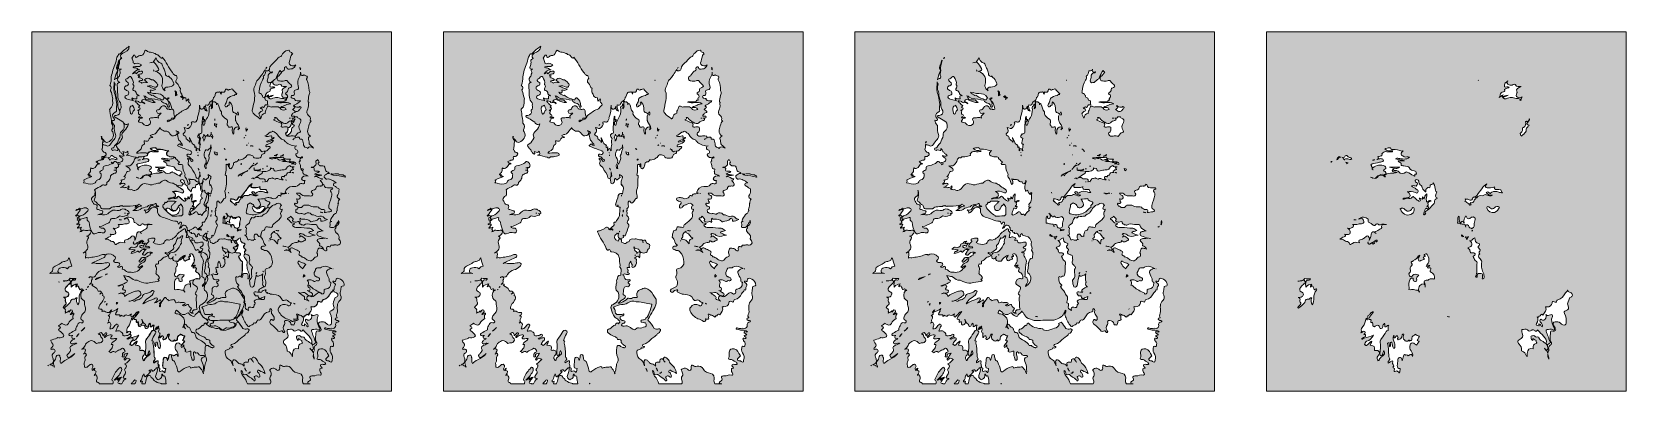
# Model space of a CAD drawing. Extents: x 0 to 4432, y -1000 to 0.
import ezdxf

# ---------------------------------------------------------------- set-up
doc = ezdxf.new("R2010")
doc.units = 0
doc.header["$MEASUREMENT"] = 0
doc.layers.add('Layer 1', color=7, linetype='Continuous')

msp = doc.modelspace()

# ---------------------------------------------------------------- hatches: boundary and pattern name
at = {"layer": 'Layer 1', "true_color": 0x343839}
h = msp.add_hatch(color=250, dxfattribs=at)
h.dxf.hatch_style = 2
h.paths.add_polyline_path([(0, 0), (0, -1000), (1000, -1000), (1000, 0)])
edge = h.paths.add_edge_path()
edge.add_spline(control_points=[(838.6, -762.8), (842, -770.3), (839.9, -772.6), (831.6, -776.2), (828.2, -777.6), (826.9, -780.3), (828.8, -783.5), (834, -791.9), (833.4, -801.2), (833, -810.4), (832.7, -815.5), (829, -817.4), (824.1, -815.6), (821.4, -814.6), (819.4, -812.6), (817.4, -810.7), (813.3, -806.8), (808.2, -806.3), (803.2, -807), (796.6, -808), (794.9, -812.4), (798.7, -817.9), (800.1, -819.9), (801.7, -821.7), (802.4, -824.2), (803.1, -826.4), (805.8, -828.4), (803.6, -830.9), (801.8, -833), (798.9, -833.6), (796.5, -832.8), (791.2, -831.1), (789.8, -834.1), (789.6, -838.2), (789.4, -842.4), (788.7, -846.5), (788.6, -850.6), (788.5, -854.7), (787.8, -859.2), (790.7, -862.6), (793.9, -866.5), (792.7, -869.4), (789.3, -872), (785.7, -874.8), (783.5, -877.9), (785, -882.7), (785.4, -884), (785.4, -885.6), (784.7, -886.8), (783, -889.7), (782.5, -892.5), (782.5, -895.2), (782, -891.6), (780.3, -888.4), (777.2, -885.7), (775.3, -884.1), (773.8, -882.2), (773, -880.4), (774.7, -882.3), (775.7, -886.5), (780.1, -884.6), (784.3, -882.8), (782.4, -879.4), (781.9, -876.2), (781.1, -872), (779.1, -869), (775.4, -866.8), (770.9, -864.1), (767.1, -860), (762.2, -858), (761, -856.9), (759.7, -855.8), (759.1, -854.5), (757.4, -850.3), (755.7, -847.8), (750, -849.8), (748.3, -850.3), (745.4, -843.2), (740.2, -846.1), (739.5, -846.5), (738.3, -846.1), (737.5, -846.3), (733.7, -847.3), (735.8, -850.1), (736.1, -852), (736.4, -854.6), (737.1, -857.4), (740.3, -859), (740.5, -857.1), (740.7, -855.6), (741, -853.3), (744.3, -855.7), (747.3, -858.1), (750.4, -859.4), (749.9, -860.7), (750.2, -862.5), (751.2, -864.8), (751.3, -865.1), (753.7, -865.4), (751.4, -866.4), (740.9, -871), (740.5, -871.7), (741.5, -882), (728.9, -880.5), (727, -882.2), (724.9, -895), (724.5, -898), (725.2, -900.9), (724.8, -903.9), (723.6, -903.3), (723, -902.2), (722.6, -901.2), (720, -895.7), (717.2, -890.3), (710.6, -888.7), (709, -888.3), (709.3, -887.2), (709.3, -886), (709.5, -879.5), (707.9, -873.7), (702.3, -869.5), (701.1, -868.5), (700.5, -866.8), (699.9, -865.3), (698.6, -861.9), (698.1, -860.1), (702.7, -857.4), (711.5, -852.3), (715.1, -848.1), (711, -838.3), (710.1, -835.9), (709.9, -833.4), (710, -830.8), (710.1, -829.6), (710.7, -827.7), (711.5, -828), (716.1, -829.5), (721.4, -825.1), (725.4, -829.4), (729.3, -833.7), (732.9, -833.7), (737.5, -830.6), (739.4, -829.3), (742.2, -827.9), (744.5, -830.2), (746.4, -832), (748.4, -834.3), (751.1, -832.6), (752.3, -831.7), (753.3, -830.6), (753.9, -829.3), (759.5, -835.3), (765.4, -841.1), (770.7, -847.4), (774.8, -852.3), (780.5, -858), (778.1, -866.1), (777.6, -867.8), (778.3, -869.7), (779.9, -870.2), (784.1, -871.7), (785.4, -866.8), (788.7, -865.9), (790.1, -865.5), (791, -863.2), (789.8, -862.5), (783.9, -859.2), (786.4, -852.3), (783.2, -848.1), (779.6, -843.5), (780.3, -837.5), (777.6, -832.6), (776.6, -830.7), (778, -828.8), (780.2, -828.7), (785.6, -828.7), (791.1, -825.3), (796.4, -829.1), (797.8, -830.1), (799.5, -830.3), (800.8, -828.8), (802.1, -827.2), (801.1, -825.7), (800.3, -824.3), (799.6, -823.1), (798.5, -822.1), (798, -820.9), (793.7, -811.7), (790.6, -802.3), (795, -792.3), (795.7, -790.6), (795.9, -789.2), (794.6, -787.8), (793, -786.2), (791.1, -786.7), (789.5, -787.5), (785.4, -789.7), (781.3, -790.7), (776.4, -787.1), (777.1, -789.7), (777.8, -791), (777.9, -792.3), (778.1, -798.5), (772.1, -804.1), (767.3, -802.2), (765.3, -801.4), (763.2, -797.9), (761, -801.5), (759.3, -804.3), (760.6, -806.8), (762.8, -809), (764.9, -811.1), (767, -813.3), (767.6, -816.4), (767.9, -817.9), (768.7, -819.9), (766.6, -820.7), (765, -821.2), (764.3, -819.7), (763.6, -818.5), (762.1, -816.1), (761, -813.2), (757.7, -812.3), (756.8, -814.8), (760.4, -820.9), (753.4, -817), (752.2, -816.3), (751.4, -816.2), (750.9, -816.5), (750, -814.8), (749.3, -813.1), (750.6, -811.4), (755.1, -805.6), (756.6, -799.9), (753.1, -793.2), (753.1, -793.2), (753.1, -793.1), (753.1, -793.1), (754.7, -794.5), (756.4, -795.7), (757.9, -791.3), (762.5, -793.1), (763.1, -781.3), (768.7, -788.3), (773.6, -781.2), (780.5, -774.9), (775.8, -765.4), (777.3, -764.3), (778.3, -765.3), (779.4, -765.5), (786.5, -766.1), (794.4, -761), (794.2, -755.1), (794, -749.5), (796.5, -749.8), (800.1, -751.3), (803.8, -752.8), (807.3, -754.3), (807.7, -748), (807.7, -746.7), (808.7, -745.7), (810.4, -745.4), (819.5, -743.4), (826.3, -737.4), (829.2, -729.4), (830.9, -724.6), (837.3, -724.3), (836.6, -718.8), (837.1, -718.8), (837.6, -718.9), (838.1, -718.9), (838.1, -719.3), (838.1, -719.6), (838.1, -719.9), (838.8, -723.6), (841.5, -724.8), (844.8, -725.5), (848.3, -726.3), (850.4, -728.8), (850.6, -732.4), (850.8, -735.7), (848.9, -737.6), (845.9, -738.4), (844.3, -738.9), (842.4, -739.7), (842.2, -741.3), (841.5, -748.4), (834.7, -754.1), (838.6, -762.8)], knot_values=[0, 0, 0, 0, 1, 1, 1, 2, 2, 2, 3, 3, 3, 4, 4, 4, 5, 5, 5, 6, 6, 6, 7, 7, 7, 8, 8, 8, 9, 9, 9, 10, 10, 10, 11, 11, 11, 12, 12, 12, 13, 13, 13, 14, 14, 14, 15, 15, 15, 16, 16, 16, 17, 17, 17, 18, 18, 18, 19, 19, 19, 20, 20, 20, 21, 21, 21, 22, 22, 22, 23, 23, 23, 24, 24, 24, 25, 25, 25, 26, 26, 26, 27, 27, 27, 28, 28, 28, 29, 29, 29, 30, 30, 30, 31, 31, 31, 32, 32, 32, 33, 33, 33, 34, 34, 34, 35, 35, 35, 36, 36, 36, 37, 37, 37, 38, 38, 38, 39, 39, 39, 40, 40, 40, 41, 41, 41, 42, 42, 42, 43, 43, 43, 44, 44, 44, 45, 45, 45, 46, 46, 46, 47, 47, 47, 48, 48, 48, 49, 49, 49, 50, 50, 50, 51, 51, 51, 52, 52, 52, 53, 53, 53, 54, 54, 54, 55, 55, 55, 56, 56, 56, 57, 57, 57, 58, 58, 58, 59, 59, 59, 60, 60, 60, 61, 61, 61, 62, 62, 62, 63, 63, 63, 64, 64, 64, 65, 65, 65, 66, 66, 66, 67, 67, 67, 68, 68, 68, 69, 69, 69, 70, 70, 70, 71, 71, 71, 72, 72, 72, 73, 73, 73, 74, 74, 74, 75, 75, 75, 76, 76, 76, 77, 77, 77, 78, 78, 78, 79, 79, 79, 80, 80, 80, 81, 81, 81, 82, 82, 82, 83, 83, 83, 84, 84, 84, 85, 85, 85, 86, 86, 86, 87, 87, 87, 88, 88, 88, 89, 89, 89, 90, 90, 90, 91, 91, 91, 92, 92, 92, 93, 93, 93, 94, 94, 94, 95, 95, 95, 96, 96, 96, 96], degree=3, periodic=1)
edge = h.paths.add_edge_path()
edge.add_spline(control_points=[(785.2, -910.6), (783.7, -908.4), (781.6, -904.7), (782.3, -900.5), (782.5, -899.4), (782.6, -898.4), (782.6, -897.4), (783.1, -902.1), (784.9, -906.5), (785.2, -910.6)], knot_values=[0, 0, 0, 0, 1, 1, 1, 2, 2, 2, 3, 3, 3, 3], degree=3, periodic=1)
edge = h.paths.add_edge_path()
edge.add_spline(control_points=[(656.3, -182.4), (656.3, -182.4), (656.3, -182.4), (656.3, -182.4), (653.5, -179.3), (658.3, -178), (657.8, -175.5), (653.3, -176.4), (651.5, -181.5), (646.9, -182.4), (647.8, -180.1), (650.8, -178.5), (649.5, -175.4), (649.5, -175.4), (649.5, -175.4), (649.5, -175.4), (649.5, -175.4), (649.5, -175.4), (649.5, -175.4), (651.4, -171.3), (654.1, -168), (658.8, -166.8), (660.3, -166.4), (662.9, -165.5), (662.4, -164.1), (660.1, -156.9), (667.2, -158.9), (669.7, -156.5), (670.9, -155.2), (673.9, -156.8), (675, -154.1), (670.7, -151.8), (666.2, -155), (662, -153.2), (660.7, -148.9), (662.9, -145.2), (664.2, -141.4), (664.6, -141.4), (665.1, -141.5), (665.5, -141.5), (667.6, -140.2), (669.2, -138.4), (670.8, -136.6), (668.1, -141), (669.5, -146), (674.6, -147.6), (678.4, -148.8), (682.4, -148.7), (686.1, -146.9), (688, -146.1), (690.7, -144.4), (691.7, -146.6), (695.3, -154.5), (701.9, -152), (707.9, -152), (707.8, -152.2), (707.7, -152.4), (707.5, -152.5), (702, -156.5), (691.7, -157.3), (696.9, -168.5), (697.1, -168.9), (696.1, -169.6), (695.9, -170.2), (694.7, -174.3), (693.3, -179.7), (697.6, -181.4), (701.6, -183), (707, -184.8), (711.4, -180.9), (711.1, -182.2), (710, -183.3), (709.1, -184.4), (707.4, -186.5), (707.2, -188.4), (708.3, -190.2), (707.8, -190.3), (707.2, -190.5), (706.6, -190.6), (704.4, -189.3), (704.6, -185.1), (700.8, -185.6), (696, -186.3), (691.7, -184.4), (687.3, -183.5), (682.9, -182.5), (678.7, -182), (674.4, -183.9), (668.9, -184.4), (663.4, -189.6), (658, -183.6), (658, -183.3), (658, -182.9), (658, -182.5), (662.6, -180.5), (667.2, -178.5), (671.7, -176.5), (665.9, -177), (660.2, -177.5), (656.3, -182.4)], knot_values=[0, 0, 0, 0, 1, 1, 1, 2, 2, 2, 3, 3, 3, 4, 4, 4, 5, 5, 5, 6, 6, 6, 7, 7, 7, 8, 8, 8, 9, 9, 9, 10, 10, 10, 11, 11, 11, 12, 12, 12, 13, 13, 13, 14, 14, 14, 15, 15, 15, 16, 16, 16, 17, 17, 17, 18, 18, 18, 19, 19, 19, 20, 20, 20, 21, 21, 21, 22, 22, 22, 23, 23, 23, 24, 24, 24, 25, 25, 25, 26, 26, 26, 27, 27, 27, 28, 28, 28, 29, 29, 29, 30, 30, 30, 31, 31, 31, 32, 32, 32, 33, 33, 33, 33], degree=3, periodic=1)
edge = h.paths.add_edge_path()
edge.add_spline(control_points=[(633.9, -489.5), (638.5, -486.3), (643, -484), (648.1, -488.3), (644.3, -494), (641.7, -500.5), (633.9, -502.5), (625.2, -504.8), (615.6, -499.8), (613.2, -491.1), (612.8, -489.5), (612.2, -487.8), (613.7, -486.6), (615.2, -485.5), (616.8, -486.2), (618.2, -487.2), (619.8, -488.5), (621.5, -489.8), (623.1, -491.1), (623.1, -491.1), (623.1, -491.1), (623.1, -491.1), (623.1, -491.1), (623.1, -491.1), (623.1, -491.1), (627.4, -495.3), (630.7, -491.8), (633.9, -489.5)], knot_values=[0, 0, 0, 0, 1, 1, 1, 2, 2, 2, 3, 3, 3, 4, 4, 4, 5, 5, 5, 6, 6, 6, 7, 7, 7, 8, 8, 8, 9, 9, 9, 9], degree=3, periodic=1)
edge = h.paths.add_edge_path()
edge.add_spline(control_points=[(645.8, -446), (639.4, -443.8), (632.9, -442.6), (626.4, -446.5), (623.8, -448.1), (620.4, -453.3), (617.6, -445.9), (617.1, -444.6), (612.9, -444.6), (611, -447), (615.1, -453.9), (621.8, -454.5), (628.7, -455), (628.7, -455), (628.7, -455), (628.7, -455), (628.7, -455), (628.7, -455), (628.7, -455), (623, -458.5), (617.5, -455.8), (612.2, -454), (609.3, -453), (607.1, -452.3), (604.9, -454.9), (604.9, -454.9), (604.9, -455), (604.9, -455), (603.4, -455.4), (601.8, -456.2), (600.4, -456), (593.9, -455.1), (588.1, -455.4), (584, -463.1), (583.6, -460.8), (583.4, -459.3), (582.5, -458.4), (587.3, -453.3), (590.3, -446.6), (595.5, -441.8), (599.4, -435.3), (603.6, -429.3), (610.1, -424.8), (611, -424.1), (611.9, -423.5), (612.8, -422.8), (612, -424.1), (611.2, -425.4), (610.3, -426.7), (607.8, -430.3), (609.5, -434.2), (613.6, -434), (620, -433.6), (626.5, -434.6), (632.7, -432.3), (633.4, -432.1), (634.1, -431.8), (634.8, -431.6), (634.6, -431.8), (634.4, -431.9), (634.2, -432.1), (632.2, -435.1), (634.2, -436.8), (636.4, -438.4), (640.7, -439.5), (645.1, -438.6), (649.4, -439.5), (650.2, -439.6), (651.1, -439.6), (651.9, -439.6), (652.8, -442.5), (654.1, -445.3), (656, -447.9), (652.5, -447.9), (649.2, -447.2), (645.8, -446)], knot_values=[0, 0, 0, 0, 1, 1, 1, 2, 2, 2, 3, 3, 3, 4, 4, 4, 5, 5, 5, 6, 6, 6, 7, 7, 7, 8, 8, 8, 9, 9, 9, 10, 10, 10, 11, 11, 11, 12, 12, 12, 13, 13, 13, 14, 14, 14, 15, 15, 15, 16, 16, 16, 17, 17, 17, 18, 18, 18, 19, 19, 19, 20, 20, 20, 21, 21, 21, 22, 22, 22, 23, 23, 23, 24, 24, 24, 25, 25, 25, 25], degree=3, periodic=1)
edge = h.paths.add_edge_path()
edge.add_spline(control_points=[(601.2, -679.1), (601.1, -673.9), (598.5, -672), (595, -672.1), (591.5, -672.1), (585.7, -672), (586, -677.9), (586.4, -685.3), (583.7, -682.9), (581.1, -680.9), (581.1, -680.8), (581.1, -680.6), (581.1, -680.5), (582.5, -680), (583.2, -678.9), (583.6, -677.4), (586.7, -666), (584.2, -654.2), (585.9, -642.6), (586.2, -640.7), (584.9, -639.1), (583.1, -638.2), (578.6, -636.2), (578.4, -631.1), (575.5, -627.9), (574.3, -626.5), (574.7, -624.7), (576.5, -623.8), (578.9, -622.5), (581, -621), (579.9, -617.9), (578.6, -614.5), (575.3, -615.6), (572.8, -615.5), (569.8, -615.3), (566.6, -616.1), (566.3, -611.7), (566.1, -611.1), (566, -610.5), (565.8, -609.9), (566.6, -605.4), (562.4, -604), (559.8, -601.5), (561.1, -600.2), (562.4, -599.7), (563.6, -599.2), (566.7, -597.9), (570.9, -597.3), (571, -593), (571.1, -588.5), (570.1, -584.3), (565.2, -581.6), (565, -581.4), (564.8, -581.3), (564.6, -581.2), (567.6, -581.7), (570.3, -580.5), (572.7, -578.2), (574.7, -576.3), (576.6, -574.3), (579.3, -573.5), (580.7, -580.2), (580.5, -587.7), (590.2, -588.9), (593.4, -589.3), (593, -592.5), (591.2, -594.3), (586.9, -598.5), (588.8, -601.7), (592.6, -604.5), (595, -606.3), (595.6, -607.6), (593.2, -610), (590.9, -612.3), (590.7, -615.1), (593, -617.6), (588.4, -621.2), (588.4, -626.9), (593.8, -632.1), (597.2, -635.4), (599.9, -639.1), (598.4, -643.6), (596.7, -648.8), (597.7, -653.3), (598.8, -658.3), (600, -663.7), (602.2, -668.7), (604, -673.8), (605.3, -677.8), (606.3, -682.4), (604.5, -686.1), (603.5, -687.9), (601.8, -687.6), (600, -687), (601.3, -684.9), (601.2, -682.2), (601.2, -679.1)], knot_values=[0, 0, 0, 0, 1, 1, 1, 2, 2, 2, 3, 3, 3, 4, 4, 4, 5, 5, 5, 6, 6, 6, 7, 7, 7, 8, 8, 8, 9, 9, 9, 10, 10, 10, 11, 11, 11, 12, 12, 12, 13, 13, 13, 14, 14, 14, 15, 15, 15, 16, 16, 16, 17, 17, 17, 18, 18, 18, 19, 19, 19, 20, 20, 20, 21, 21, 21, 22, 22, 22, 23, 23, 23, 24, 24, 24, 25, 25, 25, 26, 26, 26, 27, 27, 27, 28, 28, 28, 29, 29, 29, 30, 30, 30, 31, 31, 31, 32, 32, 32, 32], degree=3, periodic=1)
edge = h.paths.add_edge_path()
edge.add_spline(control_points=[(558.1, -577.6), (556.8, -576.6), (555.8, -575.4), (555, -573.8), (554.4, -572.5), (553.6, -571.6), (552.7, -570.9), (555.8, -571.5), (559.1, -571.2), (562, -569.7), (561.7, -570.6), (561.1, -571.5), (560.1, -572.5), (558.1, -574.5), (557.4, -576.2), (558.1, -577.6)], knot_values=[0, 0, 0, 0, 1, 1, 1, 2, 2, 2, 3, 3, 3, 4, 4, 4, 5, 5, 5, 5], degree=3, periodic=1)
edge = h.paths.add_edge_path()
edge.add_spline(control_points=[(548.1, -535.3), (545.4, -535.8), (543.4, -534.8), (541, -534.5), (537.9, -534), (534.9, -532), (531.7, -532.9), (532.5, -526.3), (531.1, -519.4), (534, -513.1), (534, -513.1), (534, -513.1), (534, -513.1), (538.8, -512.8), (534.2, -516.3), (535.6, -517.4), (535.7, -521), (537.1, -524.6), (536, -528.4), (535, -531.6), (541.2, -527.5), (539.7, -531.8), (539.4, -532.5), (540.8, -532.4), (541, -531.7), (543.1, -524.5), (546.3, -527.9), (550, -531.1), (546.8, -524), (551.9, -519.1), (553.6, -513.4), (553.6, -513.4), (553.6, -513.4), (553.6, -513.4), (553.6, -513.4), (554.3, -513.4), (554.3, -513.4), (554.3, -513.4), (554.9, -513.4), (554.9, -513.4), (559, -521.9), (564.4, -522.8), (570.2, -516), (570.2, -516), (570.2, -516), (570.2, -516), (570.2, -516), (570.2, -516), (570.2, -516), (572.1, -515.6), (573.9, -515.1), (575.7, -514.7), (575.7, -514.7), (575.7, -514.7), (575.7, -514.7), (577.1, -516.1), (578.5, -517.5), (579.9, -518.9), (579.9, -518.9), (579.9, -518.9), (579.9, -518.9), (580.9, -523.9), (578.1, -528.4), (577.8, -533.3), (577.5, -538.2), (579.3, -545.1), (571.5, -546.9), (571.4, -546.9), (571.5, -547.5), (571.5, -548.1), (571, -547.4), (570.2, -546.9), (568.9, -546.6), (563.5, -545.5), (562.7, -542.9), (561.5, -539), (560.8, -536.7), (558.5, -536), (556.3, -536.8), (553.4, -537.9), (552.8, -540.1), (554.5, -543.2), (552.3, -540.1), (553.8, -534.3), (548.1, -535.3)], knot_values=[0, 0, 0, 0, 1, 1, 1, 2, 2, 2, 3, 3, 3, 4, 4, 4, 5, 5, 5, 6, 6, 6, 7, 7, 7, 8, 8, 8, 9, 9, 9, 10, 10, 10, 11, 11, 11, 12, 12, 12, 13, 13, 13, 14, 14, 14, 15, 15, 15, 16, 16, 16, 17, 17, 17, 18, 18, 18, 19, 19, 19, 20, 20, 20, 21, 21, 21, 22, 22, 22, 23, 23, 23, 24, 24, 24, 25, 25, 25, 26, 26, 26, 27, 27, 27, 28, 28, 28, 28], degree=3, periodic=1)
edge = h.paths.add_edge_path()
edge.add_spline(control_points=[(549.3, -569.7), (548.4, -569.7), (547.5, -569.8), (546.5, -570.1), (546, -569), (544.7, -568.8), (543.5, -568.3), (543.2, -568.3), (542.8, -568.3), (542.4, -568.3), (542.5, -566.7), (542.8, -565.2), (543.3, -563.7), (544.5, -566.4), (546.7, -568.4), (549.3, -569.7)], knot_values=[0, 0, 0, 0, 1, 1, 1, 2, 2, 2, 3, 3, 3, 4, 4, 4, 5, 5, 5, 5], degree=3, periodic=1)
edge = h.paths.add_edge_path()
edge.add_spline(control_points=[(552.6, -465.2), (553.7, -465.6), (555.2, -465.6), (556.9, -465.3), (559.5, -464.8), (561.4, -466.3), (563.3, -467.5), (567.7, -470.3), (571.8, -469), (572.8, -464.8), (574, -459.4), (577.3, -459.6), (580.8, -459.4), (580.1, -461.6), (580.8, -463.8), (581.3, -466), (581.3, -466), (581.3, -466), (581.3, -466), (580, -466.4), (578.2, -466.7), (578, -468.1), (577.1, -475.3), (572.3, -476.3), (567.8, -475.4), (562.6, -477.9), (575.4, -480.9), (566, -482.8), (566, -482.8), (566, -482.8), (566, -482.8), (566, -482.8), (566, -482.8), (566, -482.8), (565.5, -482.3), (565.1, -481.9), (564.6, -481.5), (562.4, -477.4), (557.4, -476.7), (555, -473), (554, -472.7), (553, -472.3), (552, -472), (552.9, -469.7), (554, -467.4), (552.6, -465.2)], knot_values=[0, 0, 0, 0, 1, 1, 1, 2, 2, 2, 3, 3, 3, 4, 4, 4, 5, 5, 5, 6, 6, 6, 7, 7, 7, 8, 8, 8, 9, 9, 9, 10, 10, 10, 11, 11, 11, 12, 12, 12, 13, 13, 13, 14, 14, 14, 15, 15, 15, 15], degree=3, periodic=1)
edge = h.paths.add_edge_path()
edge.add_spline(control_points=[(573, -553.4), (572.4, -553.7), (571.9, -554.1), (571.4, -554.5), (571.7, -553.5), (572, -552.6), (572.1, -551.6), (572.3, -552.3), (572.7, -552.8), (573, -553.4)], knot_values=[0, 0, 0, 0, 1, 1, 1, 2, 2, 2, 3, 3, 3, 3], degree=3, periodic=1)
edge = h.paths.add_edge_path()
edge.add_spline(control_points=[(588.3, -135.5), (588.6, -135.1), (588.9, -134.8), (589.3, -134.6), (589, -134.9), (588.7, -135.2), (588.4, -135.5), (588.3, -135.5), (588.3, -135.5), (588.3, -135.5)], knot_values=[0, 0, 0, 0, 1, 1, 1, 2, 2, 2, 3, 3, 3, 3], degree=3, periodic=1)
edge = h.paths.add_edge_path()
edge.add_spline(control_points=[(711.9, -266.9), (712.9, -266.5), (713.9, -266.2), (714.9, -265.9), (714.9, -265.9), (714.9, -265.9), (714.9, -265.9), (720.2, -263.7), (723.1, -255.2), (720.6, -249.2), (720.6, -249.2), (720.6, -249.2), (720.6, -249.2), (721, -249.2), (721.4, -249.2), (721.8, -249.2), (722, -248.8), (722.3, -248.7), (722.7, -248.6), (722.4, -248.8), (722.2, -249), (721.8, -249.2), (726.1, -249.5), (729.5, -249), (730.2, -243.7), (730.3, -243), (730.9, -242.5), (731.5, -241.9), (731.2, -245.4), (729.6, -248.3), (726.9, -251.2), (722.2, -256.3), (723.6, -258.9), (730.4, -259.9), (729, -261.9), (727.4, -263.9), (725.5, -265.6), (723.5, -267.3), (721.3, -269.1), (721.9, -271.9), (723.1, -278.1), (718.6, -281.1), (715.2, -284.7), (713.4, -286.7), (709.1, -287.1), (709.9, -290.7), (706.5, -288.9), (704.1, -283), (706.7, -281.6), (713.5, -278.1), (712.1, -272.4), (711.9, -266.9)], knot_values=[0, 0, 0, 0, 1, 1, 1, 2, 2, 2, 3, 3, 3, 4, 4, 4, 5, 5, 5, 6, 6, 6, 7, 7, 7, 8, 8, 8, 9, 9, 9, 10, 10, 10, 11, 11, 11, 12, 12, 12, 13, 13, 13, 14, 14, 14, 15, 15, 15, 16, 16, 16, 17, 17, 17, 17], degree=3, periodic=1)
edge = h.paths.add_edge_path()
edge.add_spline(control_points=[(705.1, -190.8), (705.1, -190.8), (705.1, -190.8), (705.1, -190.8), (705.1, -191), (705, -191.1), (704.9, -191.3), (704.8, -191.1), (704.7, -190.9), (704.6, -190.8), (704.8, -190.8), (705, -190.8), (705.1, -190.8), (705.1, -190.8), (705.1, -190.8), (705.1, -190.8)], knot_values=[0, 0, 0, 0, 1, 1, 1, 2, 2, 2, 3, 3, 3, 4, 4, 4, 5, 5, 5, 5], degree=3, periodic=1)
edge = h.paths.add_edge_path()
edge.add_spline(control_points=[(508.8, -793.4), (506.8, -793.1), (504.8, -792.7), (502.7, -792.4), (504.8, -792.7), (506.8, -793.1), (508.8, -793.4)], knot_values=[0, 0, 0, 0, 1, 1, 1, 2, 2, 2, 2], degree=3, periodic=1)
edge = h.paths.add_edge_path()
edge.add_spline(control_points=[(467.6, -474.1), (467.9, -476.5), (466.2, -478.5), (464.4, -480), (457.6, -485.7), (452.9, -493.7), (444.7, -498.1), (440.4, -500.5), (440, -504.3), (442.9, -507.5), (441.2, -506.9), (439.6, -507), (438.4, -509.6), (438.1, -509.3), (437.8, -508.9), (437.3, -508.7), (437.1, -508.7), (436.9, -508.6), (436.7, -508.6), (436.9, -503.2), (440, -498.5), (441.2, -493.4), (441.5, -492.1), (443.5, -490.4), (444.2, -491), (450.2, -496.7), (449.4, -488.9), (451.7, -487), (449.7, -486.8), (447.8, -486.6), (445.7, -486.5), (445.9, -483.5), (450.6, -484.2), (449.5, -481.1), (447.1, -474), (452.2, -472.6), (457.9, -471.1), (454, -468.3), (451.7, -470), (449.3, -472), (446.4, -474.6), (445.5, -473.9), (444.8, -470), (443.7, -463.8), (446.4, -457.8), (446, -451.1), (440.5, -454.7), (440.1, -460.3), (438.3, -465.1), (435.6, -463.8), (437.1, -460.2), (434.3, -459.5), (432.4, -461.2), (435, -464.1), (432.6, -465.7), (430, -465.2), (427.9, -462.4), (424.6, -463.3), (425.3, -466.1), (430.4, -467.4), (427.9, -470.2), (425.2, -473.3), (421.9, -470.2), (419.5, -468.3), (416.2, -465.8), (413.3, -462.7), (410.3, -459.8), (408.9, -458.6), (406.8, -456.8), (405.7, -459), (402.3, -465.5), (396.7, -463.7), (391.7, -463.1), (387.4, -462.7), (383.7, -465.9), (379.6, -465.5), (379.6, -465.5), (379.6, -465.4), (379.6, -465.4), (383, -460.9), (388.5, -463.3), (392.7, -461.5), (395, -460.5), (398.2, -461.4), (399, -458), (399.8, -454.5), (399.4, -451.2), (396.5, -448.6), (394.9, -447), (393, -445.9), (391, -445.1), (398.8, -442.9), (406.6, -444.4), (414.1, -447.5), (417, -448.8), (419.4, -449.5), (421.3, -446.6), (423.3, -443.6), (421.5, -441.4), (419.3, -439.4), (418.4, -438.6), (417.2, -438.3), (416.4, -437.5), (412.6, -433.9), (407.2, -432.2), (403.4, -428.6), (406.8, -427.8), (410.4, -427.8), (413.4, -429), (419.7, -431.5), (417.3, -423.1), (421.4, -423.8), (421.4, -421), (418.9, -420.3), (417.2, -418.9), (415.6, -417.5), (412.3, -417.3), (413.6, -414), (414.3, -412.2), (416, -411.1), (418.1, -411.4), (420.6, -411.9), (423.3, -412.9), (423.5, -415.9), (423.8, -421.1), (425.3, -425.3), (430.5, -427.5), (431.2, -427.7), (432, -428.8), (432.1, -429.6), (432.4, -436), (437.1, -439.6), (440.8, -443.8), (440.8, -443.8), (440.8, -443.8), (440.8, -443.8), (440.8, -443.8), (440.8, -443.8), (440.8, -443.8), (441.3, -444.7), (441.5, -447.5), (443, -445), (444, -443.3), (443.5, -440.6), (443.6, -438.3), (446, -436.8), (446.8, -432.2), (450.3, -433.4), (454.3, -434.8), (454.6, -432.9), (454.9, -430), (455.1, -427.9), (455.5, -425), (457.8, -425.3), (462, -425.9), (461.3, -421.9), (463.8, -420.1), (464.2, -420.8), (464.4, -421.5), (464.9, -422), (469.7, -427.5), (468.3, -434.7), (469.9, -441), (470.6, -443.5), (471.3, -445.8), (473.4, -445.2), (468.4, -456.2), (468.9, -460.8), (475.6, -462.8), (470, -464.8), (466.9, -468.1), (467.6, -474.1)], knot_values=[0, 0, 0, 0, 1, 1, 1, 2, 2, 2, 3, 3, 3, 4, 4, 4, 5, 5, 5, 6, 6, 6, 7, 7, 7, 8, 8, 8, 9, 9, 9, 10, 10, 10, 11, 11, 11, 12, 12, 12, 13, 13, 13, 14, 14, 14, 15, 15, 15, 16, 16, 16, 17, 17, 17, 18, 18, 18, 19, 19, 19, 20, 20, 20, 21, 21, 21, 22, 22, 22, 23, 23, 23, 24, 24, 24, 25, 25, 25, 26, 26, 26, 27, 27, 27, 28, 28, 28, 29, 29, 29, 30, 30, 30, 31, 31, 31, 32, 32, 32, 33, 33, 33, 34, 34, 34, 35, 35, 35, 36, 36, 36, 37, 37, 37, 38, 38, 38, 39, 39, 39, 40, 40, 40, 41, 41, 41, 42, 42, 42, 43, 43, 43, 44, 44, 44, 45, 45, 45, 46, 46, 46, 47, 47, 47, 48, 48, 48, 49, 49, 49, 50, 50, 50, 51, 51, 51, 52, 52, 52, 53, 53, 53, 54, 54, 54, 55, 55, 55, 56, 56, 56, 57, 57, 57, 57], degree=3, periodic=1)
edge = h.paths.add_edge_path()
edge.add_spline(control_points=[(438.9, -697.7), (442.1, -701.5), (441, -705.9), (441.2, -710.3), (440.8, -706.4), (441.6, -700.9), (435.7, -701.6), (431.3, -702.2), (425.8, -704.4), (424.8, -709), (423.8, -713.7), (420.1, -719.2), (425.2, -724), (425.5, -724.2), (425.5, -724.4), (425.5, -724.4), (425.5, -724.4), (425.5, -724.4), (425.5, -724.5), (425.5, -724.4), (425.4, -724.3), (425.3, -724.1), (422.9, -721.7), (421.2, -718.2), (416.9, -718.8), (416.5, -718.9), (416.2, -719), (415.8, -719), (414.2, -717.5), (411.6, -717.6), (409.3, -717.1), (405.1, -716.3), (400.9, -718.8), (396.7, -717.1), (396.6, -717.1), (396.5, -717), (396.4, -717), (397, -715.3), (397.1, -713.5), (396.8, -711.4), (395.8, -704.3), (395.5, -697.1), (398.5, -690.3), (399.9, -687.1), (402.3, -685.5), (405.5, -685.5), (409.5, -685.4), (407.7, -688.6), (408.2, -690.6), (409, -693.9), (411.8, -694.6), (414.6, -694.7), (417.2, -694.8), (418.6, -692.9), (417.8, -690.6), (416, -685.4), (418.1, -682.2), (422.2, -679.5), (423.8, -678.5), (424.5, -676.7), (422, -676), (416.7, -674.5), (411.1, -672.9), (406.6, -678.1), (404.8, -680.3), (402.9, -684.1), (399.6, -681.3), (396.6, -678.9), (394.7, -674.9), (397.9, -671), (400.3, -667.8), (401.3, -664.6), (400.1, -660.7), (399.4, -658.1), (400.1, -655.3), (401.9, -653.5), (404.9, -650.3), (406.3, -647.7), (403.3, -643.5), (402.4, -642.2), (402.9, -640.5), (404, -639.1), (404.7, -639.1), (405.5, -639), (406.2, -638.9), (406.8, -638.6), (407.3, -638.1), (407.7, -637.5), (407.8, -637.2), (408, -636.8), (408.2, -636.5), (414.7, -634.5), (419.6, -630), (421, -625), (421.4, -624.6), (421.9, -624.3), (422.3, -623.9), (423.7, -623.1), (424.9, -622.2), (426.4, -621.7), (427.1, -623.8), (424.9, -625.7), (423.3, -627.5), (421.3, -629.7), (420.7, -631.8), (422.7, -634.2), (423.8, -635.6), (424.4, -638.9), (426.1, -637.9), (429.7, -635.7), (433.7, -635), (437.5, -633.6), (438.6, -633.2), (439.4, -631.5), (438.5, -630.7), (434.7, -627.5), (435.6, -626), (440, -625.3), (441, -625.1), (441.8, -623.7), (441, -623.3), (436.7, -621.3), (438.4, -619.9), (441.2, -618.6), (444.3, -617.3), (446.3, -618.1), (448, -621.2), (451.3, -627.2), (453, -632.8), (451.2, -640.1), (449.9, -645.1), (445.7, -648.1), (444.1, -652.9), (448.3, -653.1), (450.5, -648.4), (454.7, -650.1), (453.6, -653.8), (448.5, -652.7), (447.9, -656.4), (449.3, -658), (450.7, -657.4), (452, -657.1), (457.8, -655.5), (458.5, -659.1), (456.5, -662.7), (454.2, -667), (455, -668.2), (459.3, -670), (463.1, -671.7), (465.5, -674.6), (466.6, -678.2), (466.6, -678.4), (466.6, -678.7), (466.7, -679), (466.8, -680.1), (467, -681.1), (467.3, -681.9), (467.4, -682.6), (467.4, -683.4), (467.4, -684.2), (467.4, -686.2), (466.7, -687.4), (465.8, -688.1), (464.5, -688), (462.9, -687.6), (460.8, -687.2), (458.8, -686.8), (456.8, -686.8), (454.8, -687.7), (453.6, -688.2), (452.4, -688.8), (451.2, -689.6), (450.8, -690.2), (450.5, -690.7), (450.2, -691.2), (446.4, -690.3), (441.9, -691), (439.7, -693.3), (438.5, -694.6), (437.8, -696.4), (438.9, -697.7)], knot_values=[0, 0, 0, 0, 1, 1, 1, 2, 2, 2, 3, 3, 3, 4, 4, 4, 5, 5, 5, 6, 6, 6, 7, 7, 7, 8, 8, 8, 9, 9, 9, 10, 10, 10, 11, 11, 11, 12, 12, 12, 13, 13, 13, 14, 14, 14, 15, 15, 15, 16, 16, 16, 17, 17, 17, 18, 18, 18, 19, 19, 19, 20, 20, 20, 21, 21, 21, 22, 22, 22, 23, 23, 23, 24, 24, 24, 25, 25, 25, 26, 26, 26, 27, 27, 27, 28, 28, 28, 29, 29, 29, 30, 30, 30, 31, 31, 31, 32, 32, 32, 33, 33, 33, 34, 34, 34, 35, 35, 35, 36, 36, 36, 37, 37, 37, 38, 38, 38, 39, 39, 39, 40, 40, 40, 41, 41, 41, 42, 42, 42, 43, 43, 43, 44, 44, 44, 45, 45, 45, 46, 46, 46, 47, 47, 47, 48, 48, 48, 49, 49, 49, 50, 50, 50, 51, 51, 51, 52, 52, 52, 53, 53, 53, 54, 54, 54, 55, 55, 55, 56, 56, 56, 57, 57, 57, 58, 58, 58, 59, 59, 59, 60, 60, 60, 60], degree=3, periodic=1)
edge = h.paths.add_edge_path()
edge.add_spline(control_points=[(423.2, -863.9), (420.6, -866.3), (419.2, -869), (417.8, -871.6), (417.4, -871.5), (417, -871.4), (416.7, -871.3), (414.9, -869), (412, -868.4), (409.7, -866.9), (405.2, -864), (400.3, -865.9), (399.2, -871.3), (397.9, -877.1), (397.6, -883.2), (402.2, -888.2), (405.8, -892.3), (407.1, -897.2), (406.6, -903.5), (402.3, -896), (402, -895.9), (396.4, -900.4), (394.6, -901.9), (393.5, -901.8), (391.8, -900.2), (389.8, -898.5), (388.8, -898.8), (388, -899.9), (387.3, -898.7), (386.1, -898.2), (384.4, -898.4), (382.3, -898.7), (381.1, -900.2), (380.9, -902.2), (380.4, -906.8), (378.6, -911), (377.4, -915.2), (377.5, -914.2), (377, -913.1), (376.7, -912), (375.6, -908.9), (374.5, -905.6), (370.2, -906.2), (366.1, -906.8), (365.3, -910), (365.3, -913.4), (365.3, -918.5), (364.1, -923.5), (363.9, -928.5), (363.6, -935.5), (365, -936.8), (372.1, -937.4), (372.1, -937.4), (372.2, -937.4), (372.2, -937.5), (371, -941.1), (371, -945.1), (369.7, -948.8), (369.6, -948.7), (369.5, -948.7), (369.4, -948.6), (367.9, -947.6), (366.9, -945.5), (364.9, -945.3), (363.7, -943.5), (362, -943.1), (359.5, -944.6), (355.4, -947.1), (354, -944.8), (355.3, -941.4), (357, -937.4), (355.8, -935.7), (352.5, -934.8), (352.4, -934.5), (352.4, -934.2), (352.3, -933.9), (352.2, -933.7), (352, -933.6), (351.9, -933.4), (351.9, -933.4), (351.9, -933.3), (351.9, -933.2), (356.6, -929.2), (352.4, -926.5), (350.5, -923.5), (350.5, -923.5), (350.5, -923.5), (350.5, -923.5), (350.5, -923.5), (350.5, -923.5), (350.5, -923.5), (350.1, -920.9), (352.6, -918.3), (350.7, -915.8), (345.8, -915.9), (342.9, -919.9), (338.9, -921.7), (337.5, -917.9), (339.6, -916), (341.4, -914), (342.9, -912.4), (344.3, -910), (342.5, -908.5), (339.3, -905.9), (340.6, -902.7), (340.3, -899.6), (339.3, -888.6), (339.8, -877.3), (336.5, -866.5), (340, -863.8), (340.8, -866.3), (341.7, -869), (342.5, -871.5), (341.2, -874.5), (343.6, -877), (345.6, -874.7), (344.7, -872.1), (344.8, -869.8), (344.9, -867.4), (343.2, -863.7), (346.5, -863.4), (349.8, -863.1), (348.7, -867.2), (349.5, -869.4), (350.5, -872.5), (350.4, -875.9), (352.2, -878.7), (353, -879.8), (353.6, -881.5), (355.2, -880.9), (356, -880.6), (356.6, -879.1), (356.8, -878.1), (357.7, -874), (357.2, -870), (356.2, -865.8), (354.5, -858.8), (348.9, -851.9), (354.7, -844.3), (354.7, -844.3), (354.7, -844.3), (354.7, -844.3), (355.6, -846.1), (354.9, -847.8), (354.7, -849.5), (354.4, -851.9), (355.5, -852.4), (357.4, -851.2), (357.4, -851.2), (357.4, -851.2), (357.4, -851.2), (357.4, -851.2), (357.4, -851.2), (357.4, -851.2), (359.3, -849.3), (360.5, -845.2), (363.2, -846.1), (365.6, -847), (367.2, -850.4), (364.8, -853.7), (364.1, -854.6), (363.9, -855.9), (365, -856.8), (366.1, -857.6), (367.2, -857.1), (368.3, -856.6), (372.3, -854.7), (375.6, -852.2), (376.6, -847.3), (377.2, -844.4), (377.4, -840.3), (382.5, -841.5), (382.5, -841.5), (382.5, -841.5), (382.5, -841.5), (381.8, -843.7), (381.3, -845.9), (380.4, -848), (377.8, -854.1), (383.7, -856.6), (386.2, -859.9), (387.4, -861.4), (393, -862.5), (395.7, -858.5), (396.3, -857.7), (396.9, -857.1), (397.5, -858.7), (397.9, -859.6), (398.2, -861.6), (398.2, -861.3), (398.6, -856.8), (404.8, -860.8), (404.6, -856.9), (404.2, -850.8), (405.2, -845.9), (411.9, -843.9), (412.5, -843.7), (412.7, -842.3), (413.1, -841.5), (413.1, -841.5), (413.1, -841.5), (413.1, -841.5), (417.1, -843.7), (420.9, -846.4), (425.6, -847), (423.4, -851.2), (421.2, -855.4), (419, -859.4), (420.6, -861.4), (428.1, -859.2), (423.2, -863.9)], knot_values=[0, 0, 0, 0, 1, 1, 1, 2, 2, 2, 3, 3, 3, 4, 4, 4, 5, 5, 5, 6, 6, 6, 7, 7, 7, 8, 8, 8, 9, 9, 9, 10, 10, 10, 11, 11, 11, 12, 12, 12, 13, 13, 13, 14, 14, 14, 15, 15, 15, 16, 16, 16, 17, 17, 17, 18, 18, 18, 19, 19, 19, 20, 20, 20, 21, 21, 21, 22, 22, 22, 23, 23, 23, 24, 24, 24, 25, 25, 25, 26, 26, 26, 27, 27, 27, 28, 28, 28, 29, 29, 29, 30, 30, 30, 31, 31, 31, 32, 32, 32, 33, 33, 33, 34, 34, 34, 35, 35, 35, 36, 36, 36, 37, 37, 37, 38, 38, 38, 39, 39, 39, 40, 40, 40, 41, 41, 41, 42, 42, 42, 43, 43, 43, 44, 44, 44, 45, 45, 45, 46, 46, 46, 47, 47, 47, 48, 48, 48, 49, 49, 49, 50, 50, 50, 51, 51, 51, 52, 52, 52, 53, 53, 53, 54, 54, 54, 55, 55, 55, 56, 56, 56, 57, 57, 57, 58, 58, 58, 59, 59, 59, 60, 60, 60, 61, 61, 61, 62, 62, 62, 63, 63, 63, 64, 64, 64, 65, 65, 65, 66, 66, 66, 67, 67, 67, 68, 68, 68, 69, 69, 69, 70, 70, 70, 70], degree=3, periodic=1)
edge = h.paths.add_edge_path()
edge.add_spline(control_points=[(316, -863.3), (318.3, -874.3), (315.9, -885.2), (315.6, -896.2), (315.5, -898.9), (315.6, -900.9), (318.6, -901.3), (321.5, -901.7), (322.4, -899.5), (323.3, -897.2), (324.6, -894), (324.3, -890.3), (326.3, -887.3), (330, -896.7), (329.9, -896.7), (322.3, -902.2), (319.6, -904.1), (317.4, -906.5), (315.3, -909), (313.9, -910.6), (312.6, -912.4), (313.5, -914.4), (312.3, -914.7), (311.1, -915), (310, -915.4), (310.2, -914.6), (310.4, -913.9), (310, -913.5), (304.9, -907.6), (308.8, -903.7), (312.3, -899.1), (313.9, -896.9), (314.9, -892.9), (313.3, -890.4), (311.7, -887.8), (308.6, -886), (304.9, -886.7), (303.3, -886.9), (301.8, -887.7), (300.2, -886.7), (301.8, -874), (301.8, -874), (288.1, -872.2), (289.7, -868.7), (291.3, -865.3), (292.9, -861.9), (292.5, -861.6), (292.2, -861.3), (291.8, -861), (287.3, -865.1), (282.8, -869.2), (278.2, -873.4), (277.9, -873.2), (277.6, -873), (277.3, -872.9), (276.8, -872.8), (276.3, -872.8), (275.8, -872.8), (275.9, -871.3), (275.5, -870.1), (272.5, -870.7), (272.5, -870.7), (272.5, -870.7), (272.5, -870.7), (272.5, -870.7), (272.5, -870.7), (272.5, -870.7), (274, -867.2), (275.2, -863.6), (278.2, -860.9), (288.5, -859.9), (292.5, -851.6), (297.5, -844.1), (289.1, -848.4), (280.3, -850.3), (271.4, -852.1), (269.6, -852.5), (268.1, -853.6), (266.9, -855.1), (266.7, -855), (266.6, -854.9), (266.5, -854.9), (265.7, -854.5), (264.9, -854.5), (264.1, -854.5), (265.7, -852.9), (268.3, -852.3), (270.1, -851.1), (272.5, -849.4), (275.8, -849.1), (275.9, -845.3), (276, -844.1), (275.4, -843), (274.3, -842.4), (272.7, -841.6), (271.7, -841.9), (270.7, -842.6), (271.5, -841.6), (272.4, -840.5), (273.4, -839.6), (275.2, -837.8), (274.9, -835.7), (273.3, -834.1), (271.6, -832.4), (269.6, -832.4), (267.8, -834.1), (266.3, -835.5), (265.2, -837.5), (262.8, -837.3), (263.8, -835.8), (264.5, -834.3), (264.2, -833.1), (262.8, -827.5), (265.4, -823.6), (268.3, -820), (273.2, -813.8), (274.6, -806.5), (276.5, -799.3), (276.5, -799.3), (276.5, -799.3), (276.5, -799.3), (276.5, -799.3), (276.5, -799.3), (276.5, -799.3), (277.1, -798.5), (277.6, -797.7), (278.2, -797), (278.6, -798.6), (279.1, -800.2), (279.7, -802.1), (282.3, -798.2), (282.3, -794.1), (282.4, -790.1), (282.4, -790.1), (282.4, -790.1), (282.4, -790.1), (282.4, -790.1), (282.3, -790), (282.3, -790), (285.5, -789.5), (286.7, -787), (288.3, -784.7), (290.5, -781.3), (293.7, -779.3), (297.8, -779), (297.8, -779), (297.8, -779), (297.8, -779), (297.8, -779), (297.8, -779), (297.8, -779), (294.1, -783.9), (291, -789.3), (286.5, -793.7), (284.7, -795.5), (284, -801), (285.5, -800.7), (293.9, -798.9), (289.6, -805.4), (290.6, -808), (292, -811.4), (292.5, -809.3), (293.4, -808.1), (295.4, -810.2), (296.4, -812.8), (295.6, -815.7), (295, -818.3), (296.6, -819), (298.3, -820.4), (300.8, -822.4), (300.9, -820.1), (302.2, -819.2), (307.4, -815.4), (312.4, -815.8), (313.7, -819.6), (314.7, -822.4), (315, -826.3), (319, -825.6), (323, -825), (324.2, -821.6), (323.8, -817.7), (323.8, -817.7), (323.8, -817.7), (323.8, -817.7), (323.8, -817.7), (323.8, -817.7), (323.8, -817.7), (324.4, -814.9), (327, -813.4), (328.3, -811.1), (328.3, -811.1), (328.3, -811.1), (328.3, -811.1), (330.7, -814.3), (328.5, -818.1), (329.3, -821.4), (333.7, -821.5), (335.1, -816.5), (340.1, -816.6), (337, -821.4), (338.8, -826.4), (338.3, -831.2), (335.7, -830.7), (334.2, -832.2), (332.9, -834.2), (328.5, -840.8), (325.1, -847.9), (319.9, -853.9), (317.8, -856.4), (315.3, -860), (316, -863.3)], knot_values=[0, 0, 0, 0, 1, 1, 1, 2, 2, 2, 3, 3, 3, 4, 4, 4, 5, 5, 5, 6, 6, 6, 7, 7, 7, 8, 8, 8, 9, 9, 9, 10, 10, 10, 11, 11, 11, 12, 12, 12, 13, 13, 13, 14, 14, 14, 15, 15, 15, 16, 16, 16, 17, 17, 17, 18, 18, 18, 19, 19, 19, 20, 20, 20, 21, 21, 21, 22, 22, 22, 23, 23, 23, 24, 24, 24, 25, 25, 25, 26, 26, 26, 27, 27, 27, 28, 28, 28, 29, 29, 29, 30, 30, 30, 31, 31, 31, 32, 32, 32, 33, 33, 33, 34, 34, 34, 35, 35, 35, 36, 36, 36, 37, 37, 37, 38, 38, 38, 39, 39, 39, 40, 40, 40, 41, 41, 41, 42, 42, 42, 43, 43, 43, 44, 44, 44, 45, 45, 45, 46, 46, 46, 47, 47, 47, 48, 48, 48, 49, 49, 49, 50, 50, 50, 51, 51, 51, 52, 52, 52, 53, 53, 53, 54, 54, 54, 55, 55, 55, 56, 56, 56, 57, 57, 57, 58, 58, 58, 59, 59, 59, 60, 60, 60, 61, 61, 61, 62, 62, 62, 63, 63, 63, 64, 64, 64, 65, 65, 65, 66, 66, 66, 67, 67, 67, 68, 68, 68, 69, 69, 69, 70, 70, 70, 70], degree=3, periodic=1)
edge = h.paths.add_edge_path()
edge.add_spline(control_points=[(258.6, -587.3), (246.6, -584.7), (245.2, -584.8), (238.9, -588.9), (237.3, -589.9), (235.8, -591), (234, -591.4), (232.7, -591.7), (231, -592.3), (230.9, -590.1), (230.5, -584.9), (227, -583.8), (222.7, -583.5), (220.6, -583.4), (218.7, -582.5), (217.2, -580.9), (213.5, -577.2), (208.8, -576.7), (204.1, -576.8), (207.8, -574.3), (211.6, -571.7), (216.2, -570.5), (219.8, -569.6), (221.2, -567.3), (218.4, -563.9), (218.1, -563.4), (218, -563.2), (217.8, -563.5), (217.3, -564.3), (217.9, -562.6), (218.3, -563.4), (221.6, -563.5), (224.8, -564.2), (228, -563.7), (230.9, -563.3), (232.8, -561.9), (233.1, -559), (233.7, -554.3), (228.5, -547.3), (225.7, -546.6), (228.8, -548), (233.9, -547.1), (238.7, -544.8), (243.1, -542.7), (243.8, -537.6), (240, -536.3), (239.9, -536.2), (239.7, -536.2), (239.6, -536.1), (243.5, -537), (247.6, -536.6), (251.6, -535.9), (255.9, -535.1), (259.9, -533.8), (264.5, -534), (268.3, -534.2), (271.1, -531.7), (270.8, -527.4), (270.5, -523.7), (263.9, -516.5), (262.3, -517.9), (260.4, -519.5), (258.4, -520.8), (256.4, -521.6), (257.2, -521), (258, -520.4), (258.8, -519.6), (262.7, -515.7), (268.6, -514.6), (273.5, -516.6), (277.5, -518.2), (284.5, -518.4), (283.2, -526.3), (282.8, -528.9), (284.9, -531), (287.6, -531.9), (290.2, -532.9), (292.7, -534.1), (294.5, -536.4), (297.4, -539.8), (300.3, -540.5), (303.7, -536.7), (305.5, -534.6), (307.9, -533.4), (310.7, -535.6), (313.4, -537.7), (316.2, -537.6), (319.1, -536.1), (321.8, -534.7), (324.4, -534.6), (327.2, -535.4), (329.7, -536.1), (332.2, -536.3), (334.3, -536.3), (332.2, -536.3), (329.8, -536.3), (327.2, -535.9), (323, -535.3), (319.9, -537), (320.3, -542.1), (320.5, -544), (321.3, -545.9), (318.6, -547.1), (314.2, -548.9), (310.8, -552.7), (306.3, -554.4), (304.3, -555.2), (302.2, -555.7), (302, -558.3), (302, -558.7), (302, -559), (302, -559.3), (300.5, -557.3), (298.9, -555.4), (295.6, -556.6), (291.5, -558), (291.6, -561.6), (290.8, -565), (289.6, -570.3), (288.6, -575.8), (286, -580.6), (286, -580.5), (286.1, -580.3), (286.1, -580.2), (286.9, -575.9), (286.7, -571.5), (283, -568.9), (279.2, -566.2), (276.6, -569.7), (274, -571.9), (271.2, -574.3), (268.8, -577.4), (264.8, -577.8), (258.9, -578.3), (255.3, -580.3), (258.6, -587.3)], knot_values=[0, 0, 0, 0, 1, 1, 1, 2, 2, 2, 3, 3, 3, 4, 4, 4, 5, 5, 5, 6, 6, 6, 7, 7, 7, 8, 8, 8, 9, 9, 9, 10, 10, 10, 11, 11, 11, 12, 12, 12, 13, 13, 13, 14, 14, 14, 15, 15, 15, 16, 16, 16, 17, 17, 17, 18, 18, 18, 19, 19, 19, 20, 20, 20, 21, 21, 21, 22, 22, 22, 23, 23, 23, 24, 24, 24, 25, 25, 25, 26, 26, 26, 27, 27, 27, 28, 28, 28, 29, 29, 29, 30, 30, 30, 31, 31, 31, 32, 32, 32, 33, 33, 33, 34, 34, 34, 35, 35, 35, 36, 36, 36, 37, 37, 37, 38, 38, 38, 39, 39, 39, 40, 40, 40, 41, 41, 41, 42, 42, 42, 43, 43, 43, 44, 44, 44, 45, 45, 45, 45], degree=3, periodic=1)
edge = h.paths.add_edge_path()
edge.add_spline(control_points=[(202.6, -347.1), (203, -347.6), (203.5, -348), (204, -348.4), (205.2, -349.2), (206.5, -348.8), (207.7, -348.9), (204.6, -348.7), (201.3, -350), (199.9, -352.6), (198.8, -354.6), (197.4, -355.7), (195.8, -356.3), (195.8, -356.3), (195.9, -356.2), (195.9, -356.1), (195.6, -350.6), (199.1, -348.9), (202.6, -347.1)], knot_values=[0, 0, 0, 0, 1, 1, 1, 2, 2, 2, 3, 3, 3, 4, 4, 4, 5, 5, 5, 6, 6, 6, 6], degree=3, periodic=1)
edge = h.paths.add_edge_path()
edge.add_spline(control_points=[(226.7, -353.8), (223.8, -353), (220.8, -352.3), (218.2, -354.7), (217.5, -355.4), (217.2, -356.2), (217.2, -357), (215.6, -354.6), (214, -352.4), (211.8, -350.5), (211.5, -350.3), (211.1, -350), (210.7, -349.8), (214.2, -350.8), (217.4, -351.2), (219.1, -345.5), (219.4, -344.7), (223.5, -341.7), (225.4, -346.2), (226.2, -348.2), (228.8, -348.4), (230.6, -349.4), (233, -350.6), (236.1, -350.6), (237.4, -354.4), (233.6, -356.2), (230.2, -354.9), (226.7, -353.8)], knot_values=[0, 0, 0, 0, 1, 1, 1, 2, 2, 2, 3, 3, 3, 4, 4, 4, 5, 5, 5, 6, 6, 6, 7, 7, 7, 8, 8, 8, 9, 9, 9, 9], degree=3, periodic=1)
edge = h.paths.add_edge_path()
edge.add_spline(control_points=[(227.1, -364.6), (226.2, -365.5), (225.3, -366.3), (224.3, -366.9), (224.1, -366.6), (224, -366.2), (223.7, -365.9), (222.6, -364.8), (221.6, -363.6), (220.7, -362.4), (222.2, -363.8), (224, -364.7), (226.4, -364.7), (226.6, -364.7), (226.8, -364.7), (227.1, -364.6)], knot_values=[0, 0, 0, 0, 1, 1, 1, 2, 2, 2, 3, 3, 3, 4, 4, 4, 5, 5, 5, 5], degree=3, periodic=1)
edge = h.paths.add_edge_path()
edge.add_spline(control_points=[(243.5, -523.5), (243.8, -523), (245.2, -522), (247.2, -522.8), (247.9, -523.1), (248.7, -523.3), (249.3, -523.5), (247.4, -523.7), (245.4, -523.7), (243.5, -523.5)], knot_values=[0, 0, 0, 0, 1, 1, 1, 2, 2, 2, 3, 3, 3, 3], degree=3, periodic=1)
edge = h.paths.add_edge_path()
edge.add_spline(control_points=[(308.4, -364.2), (312.2, -363.1), (316, -362.5), (319.9, -362.2), (322.6, -362.1), (325.1, -361.3), (325.2, -358), (325.3, -354.5), (322.8, -353.3), (319.8, -353), (318.4, -352.9), (317, -352.6), (315.7, -353), (312.6, -353.8), (309.6, -354.7), (306.6, -355.4), (306.6, -355.4), (306.7, -355.4), (306.7, -355.4), (308.6, -354.6), (310.9, -354.4), (311.3, -351.7), (311.5, -349.6), (310.5, -348.5), (309.2, -347.8), (312.3, -347.2), (315.4, -346.2), (318.5, -345.4), (318.7, -345.3), (318.9, -345.3), (319.1, -345.2), (319.2, -345.2), (319.3, -345.2), (319.4, -345.1), (319.5, -345.1), (319.6, -345.1), (319.7, -345), (319.8, -345), (319.9, -344.9), (320, -344.9), (320, -344.9), (320.1, -344.8), (320.2, -344.8), (320.3, -344.8), (320.4, -344.7), (320.5, -344.6), (320.5, -344.6), (320.6, -344.6), (320.6, -344.6), (320.7, -344.5), (320.8, -344.4), (320.9, -344.4), (321, -344.3), (321, -344.3), (321, -344.3), (321.1, -344.2), (321.2, -344.1), (321.3, -344.1), (321.3, -344), (321.3, -344), (321.3, -344), (322.4, -343), (322.5, -341.6), (321.2, -339.6), (321.2, -339.6), (321.2, -339.6), (321.2, -339.6), (324.9, -336), (328, -331.8), (334.9, -333.5), (339.9, -334.8), (345.5, -333.8), (350.9, -333.8), (350.9, -333), (351, -332.2), (351.1, -331.4), (343.5, -330.7), (335.3, -332.2), (329.6, -325.6), (330.5, -325.1), (331.3, -324.6), (332.2, -324.2), (336.3, -323.1), (340.5, -322.8), (344.6, -322.8), (345.2, -323.6), (345.7, -324.5), (346.2, -325.6), (347.5, -327.1), (349.4, -327.5), (351.2, -327.4), (360.1, -326.8), (368.4, -329.2), (376.8, -331.7), (377.8, -331.6), (378.8, -331.1), (379.9, -330.8), (380.1, -331), (380.3, -331.2), (380.6, -331.4), (377.1, -333.4), (374.3, -336), (374.8, -340.5), (375.4, -345.3), (380.1, -345.8), (383.4, -347.6), (385.5, -348.7), (388, -348.7), (390.2, -348.2), (393, -347.6), (395.4, -348), (397.7, -349.1), (388.1, -356.8), (377.3, -353.4), (366.8, -352.2), (364.3, -351.9), (361.8, -350.9), (359.3, -353.4), (367.1, -357.4), (376.6, -354.1), (383.8, -359.3), (377.8, -358.9), (372, -358.6), (366.1, -358.9), (366.5, -361.7), (368.3, -362.3), (370, -363.1), (374.8, -365.4), (374.7, -365.4), (375.1, -370.7), (375.2, -371.3), (376.2, -372.2), (377, -372.3), (378.7, -372.8), (380.7, -372.6), (382.4, -373.2), (387.4, -374.7), (395.6, -373.7), (396.9, -377.7), (399.7, -385.6), (405.5, -385.3), (411, -386.5), (414.8, -387.3), (416.2, -389), (416.8, -392.8), (417.5, -397.1), (416.2, -396.8), (413.1, -395.9), (411.9, -395.6), (412.2, -397), (412.5, -398), (414.2, -403.1), (411, -400.8), (409.1, -400.1), (402.8, -397.5), (397.9, -392.1), (391, -390.4), (389.9, -390.1), (389.4, -388.7), (387.8, -390.5), (382.7, -395.9), (372.5, -395.8), (367.9, -389.6), (365.3, -386), (362.4, -386.2), (359.1, -385.9), (357.1, -385.7), (353.6, -387.9), (353.7, -384.1), (353.8, -381.4), (356.4, -378.9), (359.8, -379.9), (364, -381.1), (367, -378.4), (370.5, -376.3), (370.5, -376.3), (342.6, -376.3), (342.6, -376.3), (343.6, -376.9), (344.6, -377), (345.7, -377.2), (349.8, -378), (355.5, -377.4), (350.4, -384.5), (348.5, -387.1), (350.7, -388.9), (353.5, -390), (356.8, -391.3), (360.3, -389.4), (363.5, -391.4), (351.5, -394.4), (338.3, -391.8), (327.4, -399.5), (328.6, -400.8), (329.8, -402.1), (331, -403.5), (331, -403.5), (331, -403.5), (331, -403.5), (330.5, -403.5), (329.9, -403.5), (329.4, -403.5), (329.5, -403.4), (329.6, -403.4), (329.6, -403.3), (324.4, -396.6), (310.7, -397.5), (307.6, -405), (306.5, -407.6), (304.7, -407.2), (302.7, -407.7), (302, -407.9), (301.3, -408), (300.5, -408), (303.4, -407.9), (306, -406), (307.9, -402.6), (308.4, -401.8), (308.9, -401.1), (309.8, -400.8), (315.6, -398.5), (321.2, -395.6), (327.7, -396.6), (330.2, -397), (331.8, -396.6), (332.5, -394.2), (333.2, -391.8), (332.1, -389.9), (330, -389.1), (324.6, -387), (324.8, -385.1), (329.5, -382), (333.4, -379.4), (333, -376.1), (329.1, -374), (319, -368.8), (304.4, -370.6), (296, -378.2), (293.4, -380.6), (292.9, -382.6), (296.5, -384), (294, -383.7), (293.5, -382.1), (294.2, -379.6), (294.8, -377.4), (294.2, -375.8), (292.5, -374.8), (293.1, -372.3), (292.7, -372), (290.6, -370.2), (295.3, -365.5), (302.1, -365.9), (308.4, -364.2)], knot_values=[0, 0, 0, 0, 1, 1, 1, 2, 2, 2, 3, 3, 3, 4, 4, 4, 5, 5, 5, 6, 6, 6, 7, 7, 7, 8, 8, 8, 9, 9, 9, 10, 10, 10, 11, 11, 11, 12, 12, 12, 13, 13, 13, 14, 14, 14, 15, 15, 15, 16, 16, 16, 17, 17, 17, 18, 18, 18, 19, 19, 19, 20, 20, 20, 21, 21, 21, 22, 22, 22, 23, 23, 23, 24, 24, 24, 25, 25, 25, 26, 26, 26, 27, 27, 27, 28, 28, 28, 29, 29, 29, 30, 30, 30, 31, 31, 31, 32, 32, 32, 33, 33, 33, 34, 34, 34, 35, 35, 35, 36, 36, 36, 37, 37, 37, 38, 38, 38, 39, 39, 39, 40, 40, 40, 41, 41, 41, 42, 42, 42, 43, 43, 43, 44, 44, 44, 45, 45, 45, 46, 46, 46, 47, 47, 47, 48, 48, 48, 49, 49, 49, 50, 50, 50, 51, 51, 51, 52, 52, 52, 53, 53, 53, 54, 54, 54, 55, 55, 55, 56, 56, 56, 57, 57, 57, 58, 58, 58, 59, 59, 59, 60, 60, 60, 61, 61, 61, 62, 62, 62, 63, 63, 63, 64, 64, 64, 65, 65, 65, 66, 66, 66, 67, 67, 67, 68, 68, 68, 69, 69, 69, 70, 70, 70, 71, 71, 71, 72, 72, 72, 73, 73, 73, 74, 74, 74, 75, 75, 75, 76, 76, 76, 77, 77, 77, 78, 78, 78, 79, 79, 79, 80, 80, 80, 81, 81, 81, 82, 82, 82, 83, 83, 83, 84, 84, 84, 84], degree=3, periodic=1)
edge = h.paths.add_edge_path()
edge.add_spline(control_points=[(295, -357.1), (296.8, -356.5), (299.2, -356.6), (301.7, -356.4), (299.4, -356.8), (297.1, -357.1), (295, -357.1)], knot_values=[0, 0, 0, 0, 1, 1, 1, 2, 2, 2, 2], degree=3, periodic=1)
edge = h.paths.add_edge_path()
edge.add_spline(control_points=[(385.1, -494.4), (390, -499.7), (393.3, -500.7), (398.1, -498.1), (398.3, -498), (398.5, -497.9), (398.7, -497.8), (398.8, -497.8), (398.9, -497.7), (399, -497.7), (401.5, -496.8), (403.4, -495), (404.7, -492.7), (405.3, -491.7), (405.8, -490.6), (406.2, -489.5), (406.4, -489.1), (406.5, -488.8), (406.7, -488.5), (407, -488.5), (407.5, -488.6), (408, -488.8), (410.8, -490), (411.5, -492.7), (411.1, -495.7), (409.3, -507.5), (395.1, -513.7), (384.2, -507.2), (378.9, -504.1), (375.3, -499.4), (372.7, -493.9), (372.3, -493), (372.2, -492.2), (372.3, -491.6), (372.4, -492.3), (372.5, -493.1), (372.7, -493.9), (377.1, -487.9), (381, -490.2), (385.1, -494.4)], knot_values=[0, 0, 0, 0, 1, 1, 1, 2, 2, 2, 3, 3, 3, 4, 4, 4, 5, 5, 5, 6, 6, 6, 7, 7, 7, 8, 8, 8, 9, 9, 9, 10, 10, 10, 11, 11, 11, 12, 12, 12, 13, 13, 13, 13], degree=3, periodic=1)
edge = h.paths.add_edge_path()
edge.add_spline(control_points=[(295, -406.2), (295.8, -406.7), (296.7, -407.2), (297.5, -407.5), (294.9, -406.6), (292.4, -405.2), (289.6, -404.8), (291.5, -404.8), (293.2, -404.9), (295, -406.2)], knot_values=[0, 0, 0, 0, 1, 1, 1, 2, 2, 2, 3, 3, 3, 3], degree=3, periodic=1)
edge = h.paths.add_edge_path()
edge.add_spline(control_points=[(301.7, -588.4), (301.7, -588.4), (301.7, -588.4), (301.7, -588.4), (300, -589.1), (298.3, -589.8), (296.6, -590.5), (294.7, -586.8), (292, -587.3), (289, -590.1), (286.8, -592.1), (284.7, -591.5), (283, -589.7), (281.2, -588), (281.9, -586.3), (283.2, -584.8), (283.2, -584.8), (283.2, -584.8), (283.2, -584.8), (281.8, -586.5), (281.9, -588.3), (283.4, -589.8), (285, -591.5), (286.7, -591.8), (288.8, -590.1), (293.1, -586.6), (298.1, -584.1), (302.8, -581.2), (304.4, -580.2), (306.4, -578.3), (308.2, -581.1), (308.1, -582.1), (307.8, -583), (307.4, -583.9), (306.9, -584), (306.4, -584.1), (306, -584.2), (303.6, -581.7), (301, -581.6), (299, -584.4), (296.6, -587.6), (301, -586.9), (301.7, -588.4)], knot_values=[0, 0, 0, 0, 1, 1, 1, 2, 2, 2, 3, 3, 3, 4, 4, 4, 5, 5, 5, 6, 6, 6, 7, 7, 7, 8, 8, 8, 9, 9, 9, 10, 10, 10, 11, 11, 11, 12, 12, 12, 13, 13, 13, 14, 14, 14, 14], degree=3, periodic=1)
edge = h.paths.add_edge_path()
edge.add_spline(control_points=[(303.2, -560.8), (303.7, -561.1), (304.3, -561.2), (304.9, -561.5), (304.3, -561.3), (303.6, -561.3), (303.3, -560.8), (303.3, -560.8), (303.2, -560.8), (303.2, -560.8)], knot_values=[0, 0, 0, 0, 1, 1, 1, 2, 2, 2, 3, 3, 3, 3], degree=3, periodic=1)
edge = h.paths.add_edge_path()
edge.add_spline(control_points=[(182.9, -361.2), (182.7, -361.2), (182.6, -361.3), (182.5, -361.3), (181.3, -361.6), (180.4, -362.2), (180.1, -363), (179.7, -362.8), (179.3, -362.6), (179, -362.4), (179.7, -362.1), (180.4, -361.7), (181.2, -361.3), (181.7, -361.3), (182.3, -361.2), (182.9, -361.2)], knot_values=[0, 0, 0, 0, 1, 1, 1, 2, 2, 2, 3, 3, 3, 4, 4, 4, 5, 5, 5, 5], degree=3, periodic=1)
edge = h.paths.add_edge_path()
edge.add_spline(control_points=[(127.9, -759.4), (127.9, -759.4), (127.9, -759.4), (127.9, -759.4), (124.5, -753.3), (122.3, -747.1), (126, -739.9), (121.3, -740.1), (120.1, -744.6), (116.5, -744.3), (111.3, -743.9), (109.2, -745.4), (107.6, -750), (106.9, -751.9), (106.3, -754.2), (104.9, -755.5), (99.9, -760.2), (94.8, -764.6), (89.4, -768.8), (89.2, -768.9), (89, -769.1), (88.8, -769.2), (88.1, -768.7), (87.5, -768.1), (87, -767.5), (88.9, -763.4), (93.3, -761.3), (95.3, -757.2), (96.4, -753.5), (92.2, -751), (93, -747.3), (94.8, -742.5), (92.6, -740.4), (88.1, -738.9), (90.3, -739), (92.5, -738.9), (94.7, -738.7), (95.8, -738.6), (96.9, -738.2), (98, -737.7), (101.2, -736.2), (102.8, -733.5), (102.9, -730), (103.1, -726.7), (100.9, -725.4), (98.1, -724.2), (91.4, -721.1), (90.7, -716.2), (95.6, -710.5), (98.6, -707), (102, -703.9), (105.3, -700.7), (107, -699), (108.4, -696.5), (107.1, -693.8), (106.1, -691.6), (104.2, -690.7), (102, -691.5), (97.4, -693.2), (92.5, -693.4), (87.7, -693.9), (88.1, -693.9), (88.4, -693.8), (88.7, -693.7), (95.2, -692.6), (103.1, -693.9), (106.9, -686.1), (111.9, -687.8), (117.2, -687.5), (122.4, -687.1), (122.4, -687.1), (122.4, -687.1), (122.4, -687.1), (122.4, -687.1), (122.4, -687.1), (122.4, -687.1), (122.4, -687.1), (122.4, -687.1), (122.4, -687.1), (121.3, -689.6), (121, -692), (116.6, -691), (112.1, -690), (109.7, -694), (109.3, -698.3), (108.9, -702), (109.2, -705.7), (109.2, -710.8), (114.1, -704.1), (120.5, -703.3), (126.7, -701.8), (126.4, -705), (121.7, -705.5), (122.2, -710.5), (129.8, -702), (129.3, -710.9), (131.5, -714), (132.8, -715.8), (132.5, -719.9), (136.3, -716.4), (136.3, -716.4), (136.3, -716.4), (136.3, -716.4), (137.3, -716), (138.8, -715.2), (139.4, -715.5), (140.8, -716.6), (139.7, -717.9), (139, -719.1), (139, -719.1), (139, -719.1), (139, -719.1), (133.8, -725.2), (131.5, -732.2), (131.4, -740.2), (131.2, -746.7), (132.5, -753.6), (127.9, -759.4)], knot_values=[0, 0, 0, 0, 1, 1, 1, 2, 2, 2, 3, 3, 3, 4, 4, 4, 5, 5, 5, 6, 6, 6, 7, 7, 7, 8, 8, 8, 9, 9, 9, 10, 10, 10, 11, 11, 11, 12, 12, 12, 13, 13, 13, 14, 14, 14, 15, 15, 15, 16, 16, 16, 17, 17, 17, 18, 18, 18, 19, 19, 19, 20, 20, 20, 21, 21, 21, 22, 22, 22, 23, 23, 23, 24, 24, 24, 25, 25, 25, 26, 26, 26, 27, 27, 27, 28, 28, 28, 29, 29, 29, 30, 30, 30, 31, 31, 31, 32, 32, 32, 33, 33, 33, 34, 34, 34, 35, 35, 35, 36, 36, 36, 37, 37, 37, 38, 38, 38, 39, 39, 39, 39], degree=3, periodic=1)
at = {"layer": 'Layer 1', "true_color": 0x888c8d}
h = msp.add_hatch(color=252, dxfattribs=at)
h.dxf.hatch_style = 2
h.paths.add_polyline_path([(0, 0), (0, -1000), (1000, -1000), (1000, 0)])
edge = h.paths.add_edge_path()
edge.add_spline(control_points=[(851, -529), (851.5, -528.6), (851.9, -528.2), (852.4, -527.8), (852.6, -527.1), (852.6, -526.4), (852.4, -525.8), (852.3, -525.5), (852.3, -525.2), (852.2, -524.9), (852.2, -524.9), (852.3, -524.8), (852.3, -524.8), (855.1, -530.2), (853.9, -534.2), (850.4, -537.5), (851.6, -535.7), (851.5, -533.3), (851, -529)], knot_values=[0, 0, 0, 0, 1, 1, 1, 2, 2, 2, 3, 3, 3, 4, 4, 4, 5, 5, 5, 6, 6, 6, 6], degree=3, periodic=1)
edge = h.paths.add_edge_path()
edge.add_spline(control_points=[(842.3, -542.3), (844, -541.6), (845.4, -541), (846.5, -540.4), (845.5, -541.2), (844.9, -542.1), (844.8, -543.2), (843.9, -542.8), (842.9, -542.7), (841.9, -542.8), (842, -542.6), (842.1, -542.5), (842.3, -542.3)], knot_values=[0, 0, 0, 0, 1, 1, 1, 2, 2, 2, 3, 3, 3, 4, 4, 4, 4], degree=3, periodic=1)
edge = h.paths.add_edge_path()
edge.add_spline(control_points=[(779.4, -448.9), (773.3, -443.2), (779.4, -442.4), (782.3, -440.5), (784.2, -439.3), (786.8, -439.5), (788.7, -438), (789.2, -437.5), (789.5, -437), (789.6, -436.3), (789.5, -431.4), (792.1, -429.3), (796.9, -429.4), (798.3, -429.4), (799.7, -429.3), (801, -429), (801.9, -429.5), (802.9, -429.9), (804.1, -429.8), (805.9, -429.2), (806.9, -427.8), (807.9, -426.2), (808.4, -425.4), (808.5, -424.5), (808.4, -423.7), (810.4, -424.2), (812.4, -424.6), (812.5, -427.7), (812.6, -430), (814, -431.4), (815.6, -432.7), (816.3, -433), (816.9, -433.3), (817.5, -433.6), (822.7, -435.3), (828, -433.6), (833.2, -434.1), (834.5, -434.2), (836.3, -434.3), (836.7, -435.8), (837.2, -437.5), (835.6, -438), (834.2, -438.3), (828.4, -439.4), (829.1, -442.5), (831.7, -446.3), (833.4, -448.6), (834.4, -451.4), (833.8, -454.1), (831.7, -464.1), (828.1, -473.6), (825.8, -483.5), (824.5, -489.1), (824.8, -491.6), (829.6, -493.8), (831.5, -494.7), (833.7, -495.6), (832.9, -498.3), (832.3, -500.4), (830.2, -500.9), (828.4, -500.9), (822.9, -500.8), (817.4, -502.6), (812.1, -503.2), (813.3, -502.6), (814.1, -501.6), (814.5, -499.9), (815.5, -496), (812.6, -494.3), (809.3, -494.4), (803.6, -494.5), (799.6, -492.1), (796.5, -487.5), (794.4, -486.9), (792.2, -487.1), (790, -487.2), (784.3, -487.4), (779.2, -487.5), (773.5, -484.1), (768.9, -481.3), (761.9, -483.2), (756, -482.6), (754.7, -482.5), (753.4, -483.9), (752.9, -485.1), (751.1, -489.1), (748, -489.5), (744.2, -488.8), (742.9, -488.5), (741.4, -488.5), (740.1, -489.1), (739.8, -487), (737.8, -486.1), (735.4, -485.5), (734.6, -485.3), (733.8, -485.1), (733.1, -484.9), (732.8, -484.1), (732.4, -483.4), (731.6, -482.8), (730, -481.7), (728.6, -480.5), (729.8, -478.3), (730.8, -476.3), (732.5, -477.2), (734, -477.5), (737.1, -478.2), (739, -477), (739.5, -473.9), (738.8, -473.2), (738.1, -472.9), (737.4, -472.9), (738.4, -470.4), (736.2, -467.6), (735.7, -464.8), (740.2, -466.4), (743.9, -467.2), (745.6, -462.4), (747.2, -458.1), (744.4, -456.2), (740.8, -454.7), (738.5, -453.7), (736.5, -452), (735.8, -448.8), (739.7, -450.1), (744.3, -447.8), (747.2, -450.8), (755.3, -459.2), (766, -455.5), (775.4, -457.1), (779.8, -457.9), (782.6, -451.9), (779.4, -448.9)], knot_values=[0, 0, 0, 0, 1, 1, 1, 2, 2, 2, 3, 3, 3, 4, 4, 4, 5, 5, 5, 6, 6, 6, 7, 7, 7, 8, 8, 8, 9, 9, 9, 10, 10, 10, 11, 11, 11, 12, 12, 12, 13, 13, 13, 14, 14, 14, 15, 15, 15, 16, 16, 16, 17, 17, 17, 18, 18, 18, 19, 19, 19, 20, 20, 20, 21, 21, 21, 22, 22, 22, 23, 23, 23, 24, 24, 24, 25, 25, 25, 26, 26, 26, 27, 27, 27, 28, 28, 28, 29, 29, 29, 30, 30, 30, 31, 31, 31, 32, 32, 32, 33, 33, 33, 34, 34, 34, 35, 35, 35, 36, 36, 36, 37, 37, 37, 38, 38, 38, 39, 39, 39, 40, 40, 40, 41, 41, 41, 42, 42, 42, 43, 43, 43, 44, 44, 44, 44], degree=3, periodic=1)
edge = h.paths.add_edge_path()
edge.add_spline(control_points=[(837.8, -659.8), (837.3, -659.9), (836.8, -659.9), (836.2, -659.8), (836.7, -659.8), (837.2, -659.8), (837.8, -659.8)], knot_values=[0, 0, 0, 0, 1, 1, 1, 2, 2, 2, 2], degree=3, periodic=1)
edge = h.paths.add_edge_path()
edge.add_spline(control_points=[(820.8, -675.8), (822.5, -681.2), (828, -685.1), (826.5, -692.1), (825.9, -694.8), (828.2, -696.8), (831.5, -696.6), (831.2, -697.2), (831, -697.8), (831, -698.6), (831.2, -709.2), (826.1, -715.3), (815.5, -716.6), (813.3, -716.8), (811.5, -718.1), (812.2, -720.1), (814.6, -726.6), (810.9, -728.6), (806.5, -730.4), (806.4, -729.9), (806.3, -729.4), (806, -728.9), (805.7, -728.7), (805.4, -728.6), (805.1, -728.4), (805.2, -726.2), (802.9, -725.8), (801.2, -725), (790.7, -720.2), (780.5, -715.2), (772.4, -706.8), (771.1, -705.4), (769.4, -704.1), (767.5, -704.9), (770.1, -700), (770.1, -695.3), (765.3, -691.1), (770.3, -689.4), (774.2, -690.1), (778.2, -691.4), (780.9, -692), (782.6, -694.3), (785.1, -695.1), (787.9, -695.8), (789.2, -692.3), (791.9, -692.5), (795, -692.8), (798.9, -694.1), (799.6, -689.5), (800.4, -684.9), (796, -684.2), (793.1, -682.6), (792.5, -682.3), (791.8, -682.1), (791.2, -681.8), (784.4, -678.7), (782.5, -670.9), (787.1, -664.8), (787.7, -663.3), (788.3, -661.9), (788.9, -660.5), (789.5, -657.3), (792, -657.5), (794.3, -657.2), (797.9, -656.6), (801.9, -657.4), (804.9, -655.3), (811.7, -650.6), (818, -651.9), (825.1, -654.8), (827.9, -655.9), (830.6, -657.9), (833.5, -659), (827.9, -658.1), (823.7, -661.5), (820.3, -664.9), (817.4, -667.8), (819.6, -671.9), (820.8, -675.8)], knot_values=[0, 0, 0, 0, 1, 1, 1, 2, 2, 2, 3, 3, 3, 4, 4, 4, 5, 5, 5, 6, 6, 6, 7, 7, 7, 8, 8, 8, 9, 9, 9, 10, 10, 10, 11, 11, 11, 12, 12, 12, 13, 13, 13, 14, 14, 14, 15, 15, 15, 16, 16, 16, 17, 17, 17, 18, 18, 18, 19, 19, 19, 20, 20, 20, 21, 21, 21, 22, 22, 22, 23, 23, 23, 24, 24, 24, 25, 25, 25, 26, 26, 26, 26], degree=3, periodic=1)
edge = h.paths.add_edge_path()
edge.add_spline(control_points=[(760.1, -631.2), (756.6, -628.6), (752.9, -626.3), (748.4, -625.9), (748.5, -625.6), (748.5, -625.3), (748.5, -624.9), (748.3, -624.5), (748.1, -624), (747.7, -623.8), (744.2, -621.9), (739.9, -620.7), (743.9, -615.1), (745.5, -612.8), (743.2, -610.1), (740.5, -609.2), (735.9, -607.7), (731.9, -604.9), (727.7, -602.7), (725.1, -601.3), (722.1, -599.9), (719.3, -602.3), (716.2, -604.9), (718.3, -607.7), (719.4, -610.4), (719.9, -611.7), (720.8, -612.8), (721.2, -614.1), (715.8, -607.9), (709.4, -606), (701.7, -608.6), (704.7, -607.1), (708, -606.2), (711.8, -607.9), (713.2, -608.4), (714.5, -607.4), (715.2, -606.1), (716, -604.6), (715.8, -603), (714.7, -601.7), (713.6, -600.4), (712.2, -599.5), (710.6, -599), (714.7, -599.4), (718, -596.8), (720, -593.7), (722.5, -589.6), (725.8, -588.6), (729.6, -587.1), (731.9, -586.3), (734.1, -586.4), (736.3, -586.5), (738.7, -586.6), (740.4, -585.5), (740.9, -583.2), (741.2, -582.1), (741.1, -581.2), (740.7, -580.5), (741.9, -581.2), (743.1, -582), (744.3, -582.9), (746.7, -584.7), (750.2, -585.5), (753.4, -583.7), (754.5, -581.7), (756.6, -581.3), (758.5, -580.6), (761.1, -579.8), (762.2, -577.7), (759.8, -576.1), (755.7, -573.1), (752.6, -568), (746.5, -568.4), (745.5, -570.5), (744.3, -571.2), (743, -571.2), (744.2, -571.1), (745.4, -570.4), (746.5, -568.4), (745.6, -566.2), (745.4, -563.8), (743.2, -562), (746.4, -560.9), (748.9, -561.9), (751.4, -562), (755.9, -562.2), (757.4, -566.6), (760.9, -567.9), (770, -571.1), (778.6, -567.5), (787.4, -565.7), (782.4, -564.3), (777.3, -563.6), (773.1, -560.6), (772, -559.8), (770, -559.7), (770.2, -558), (770.4, -555.9), (772.5, -556.2), (774, -555.9), (777.1, -555.3), (780.4, -555.4), (783.9, -552.6), (778.8, -552), (776.8, -546.4), (772.3, -546.5), (761.9, -546.8), (751.7, -544.5), (741.3, -544.7), (736, -544.8), (730.7, -545.3), (726.3, -541.1), (724.3, -539.1), (722.9, -537.5), (727, -536.5), (728.4, -536.1), (730.8, -536.4), (730.5, -534.1), (730.2, -532.2), (727.9, -532.1), (726.4, -532.3), (718.1, -533.5), (717.4, -523.6), (711, -521.7), (709.5, -521.3), (711.2, -518.5), (713.2, -517.9), (714.5, -517.5), (716.9, -517.6), (717, -517.1), (718.7, -510), (720.7, -514.4), (722.5, -516.9), (724.3, -519.4), (729.8, -520.9), (724.7, -525.4), (723.9, -526), (725.6, -527.2), (726.6, -527.8), (730, -529.6), (733.8, -530.2), (737.3, -528.6), (739.8, -527.6), (741.7, -527.8), (743.3, -529), (743.2, -530), (743.2, -530.9), (743.3, -531.9), (745.7, -534.9), (748.7, -536.9), (752.6, -537.5), (753.8, -537.5), (755.4, -538.2), (756, -537.7), (762.7, -532.3), (769.9, -535.7), (777, -536), (780.2, -536.1), (783.4, -535.9), (786.7, -536), (791.3, -536.3), (793.8, -538.3), (793.8, -543.1), (798.2, -547.5), (803, -551.4), (809.7, -553.5), (805.4, -554.7), (802, -555.1), (798.6, -555.9), (795.2, -556.7), (792.8, -559), (792.6, -562.6), (792.5, -565.8), (794.4, -567.6), (797.5, -568.6), (803.3, -570.4), (809, -572.8), (815, -574.1), (813.9, -574), (812.7, -573.9), (811.6, -574.3), (807.9, -575.5), (804.3, -574.9), (800.7, -575.5), (797.7, -576), (793.7, -576.2), (793.4, -580.5), (793.1, -586), (803.3, -586.9), (799.7, -594.3), (799.2, -595.1), (801.4, -596.1), (802.7, -596.6), (803.6, -597), (802.5, -596.5), (803.4, -596.8), (807.5, -598.2), (809.8, -600.8), (810.3, -604.5), (807.8, -603.2), (804.9, -602.8), (802.2, -602.1), (798.4, -601.1), (795.6, -602.6), (794.7, -606.2), (793.7, -610), (790.9, -613.5), (793.6, -618.1), (795.1, -620.7), (794.7, -625.6), (791, -626.2), (786.1, -626.9), (784.2, -629.9), (781.7, -633.2), (778.8, -637.1), (774.4, -638), (769.8, -636.5), (766.3, -635.3), (763.1, -633.5), (760.1, -631.2)], knot_values=[0, 0, 0, 0, 1, 1, 1, 2, 2, 2, 3, 3, 3, 4, 4, 4, 5, 5, 5, 6, 6, 6, 7, 7, 7, 8, 8, 8, 9, 9, 9, 10, 10, 10, 11, 11, 11, 12, 12, 12, 13, 13, 13, 14, 14, 14, 15, 15, 15, 16, 16, 16, 17, 17, 17, 18, 18, 18, 19, 19, 19, 20, 20, 20, 21, 21, 21, 22, 22, 22, 23, 23, 23, 24, 24, 24, 25, 25, 25, 26, 26, 26, 27, 27, 27, 28, 28, 28, 29, 29, 29, 30, 30, 30, 31, 31, 31, 32, 32, 32, 33, 33, 33, 34, 34, 34, 35, 35, 35, 36, 36, 36, 37, 37, 37, 38, 38, 38, 39, 39, 39, 40, 40, 40, 41, 41, 41, 42, 42, 42, 43, 43, 43, 44, 44, 44, 45, 45, 45, 46, 46, 46, 47, 47, 47, 48, 48, 48, 49, 49, 49, 50, 50, 50, 51, 51, 51, 52, 52, 52, 53, 53, 53, 54, 54, 54, 55, 55, 55, 56, 56, 56, 57, 57, 57, 58, 58, 58, 59, 59, 59, 60, 60, 60, 61, 61, 61, 62, 62, 62, 63, 63, 63, 64, 64, 64, 65, 65, 65, 66, 66, 66, 67, 67, 67, 68, 68, 68, 69, 69, 69, 70, 70, 70, 71, 71, 71, 72, 72, 72, 73, 73, 73, 73], degree=3, periodic=1)
edge = h.paths.add_edge_path()
edge.add_spline(control_points=[(762.5, -772.1), (762.2, -771.8), (762, -771.4), (761.7, -770.9), (761.7, -770.9), (761.7, -770.9), (761.7, -770.9), (762, -771.4), (762.2, -771.8), (762.5, -772.1)], knot_values=[0, 0, 0, 0, 1, 1, 1, 2, 2, 2, 3, 3, 3, 3], degree=3, periodic=1)
edge = h.paths.add_edge_path()
edge.add_spline(control_points=[(758.5, -679.1), (758.8, -679.4), (759.3, -679.2), (759.6, -679.7), (757.4, -680), (755.8, -681.4), (754.2, -682.8), (754.2, -682.5), (754.2, -682.3), (754.2, -682.1), (754.5, -679.4), (755.3, -677.1), (756.9, -675.3), (756.7, -676.6), (757.1, -677.8), (758.5, -679.1)], knot_values=[0, 0, 0, 0, 1, 1, 1, 2, 2, 2, 3, 3, 3, 4, 4, 4, 5, 5, 5, 5], degree=3, periodic=1)
edge = h.paths.add_edge_path()
edge.add_spline(control_points=[(753.3, -659.6), (750, -655.8), (745.5, -653.4), (742.8, -648.8), (738.7, -641.7), (737.8, -641.7), (743.2, -637.2), (743.9, -640.2), (746.7, -640.9), (749.3, -641.9), (753.6, -643.4), (758.2, -644), (761.7, -647.3), (758.6, -651.4), (754.4, -654.6), (753.3, -659.6)], knot_values=[0, 0, 0, 0, 1, 1, 1, 2, 2, 2, 3, 3, 3, 4, 4, 4, 5, 5, 5, 5], degree=3, periodic=1)
edge = h.paths.add_edge_path()
edge.add_spline(control_points=[(683.3, -589.9), (682.6, -589.3), (681.8, -588.6), (681.1, -587.8), (676.7, -583), (671.4, -574.7), (663.1, -579.2), (663.1, -578.8), (663, -578.4), (662.8, -578), (661.6, -575.3), (661.2, -574.7), (664, -573.3), (666.2, -572.2), (666.2, -569.4), (665.4, -567), (665, -566.1), (664.3, -565.7), (665.4, -564.3), (668.2, -560.4), (670.9, -556.6), (674.6, -554.5), (674.4, -554.8), (674.2, -555.3), (674.1, -555.8), (673.8, -557.6), (674.4, -559.5), (676.1, -559.8), (685.1, -561.2), (685.6, -571.5), (693.2, -574.4), (691.7, -575.8), (690.8, -575.8), (689.9, -575.9), (682.4, -577), (683.8, -583.1), (683.2, -587.8), (683.1, -588.7), (683.2, -589.4), (683.3, -589.9)], knot_values=[0, 0, 0, 0, 1, 1, 1, 2, 2, 2, 3, 3, 3, 4, 4, 4, 5, 5, 5, 6, 6, 6, 7, 7, 7, 8, 8, 8, 9, 9, 9, 10, 10, 10, 11, 11, 11, 12, 12, 12, 13, 13, 13, 13], degree=3, periodic=1)
edge = h.paths.add_edge_path()
edge.add_spline(control_points=[(678.3, -553.1), (680.3, -552.7), (682.5, -552.8), (685.1, -553.5), (685.7, -553.7), (686, -553.1), (686.5, -553.3), (683.7, -554.5), (681, -553), (678.4, -553.1), (678.3, -553.1), (678.3, -553.1), (678.3, -553.1)], knot_values=[0, 0, 0, 0, 1, 1, 1, 2, 2, 2, 3, 3, 3, 4, 4, 4, 4], degree=3, periodic=1)
edge = h.paths.add_edge_path()
edge.add_spline(control_points=[(692.3, -508.8), (693.6, -512.4), (692.7, -515.6), (690.5, -518.6), (685.6, -525), (678.6, -529), (672.9, -534.6), (670.7, -536.8), (667.5, -537.2), (668.5, -541.4), (669.1, -544.3), (666.5, -543.9), (664.8, -544.1), (661.6, -544.3), (658.4, -543.4), (655.3, -542.6), (652.2, -541.8), (649, -542.6), (648.8, -545.7), (648.3, -551.7), (644.4, -553), (639.8, -553.9), (637.9, -558.9), (636.8, -564), (636.4, -569.2), (635.8, -568.7), (635, -568.4), (633.9, -568.7), (630.8, -571.2), (629.8, -568.6), (628.3, -566.6), (626.5, -564.2), (624.3, -561.7), (620.8, -563.3), (617.5, -564.8), (617.8, -567.7), (617.9, -570.9), (618, -574.6), (619.3, -576.8), (621.3, -578.2), (617.7, -577), (616.3, -577.5), (615.9, -580.5), (614.8, -579.9), (613.4, -579.9), (612.1, -579.8), (609, -579.6), (606.2, -577.2), (602.7, -579), (600, -580.4), (599.8, -577.7), (599.1, -576.1), (596.2, -568.9), (595.6, -567.4), (591, -565.9), (596.2, -567), (597.6, -564.7), (596.1, -558.5), (595.4, -555.9), (595.8, -553.4), (595.9, -550.9), (596.3, -548.8), (596.9, -546.6), (595.3, -544.7), (594.9, -544.3), (594.4, -544.1), (593.9, -543.9), (594.9, -541.6), (595, -538.7), (597.9, -537.4), (604.3, -534.6), (606, -528.6), (607.6, -522.6), (607.6, -522.4), (607.6, -522.2), (607.6, -521.9), (608.9, -520.3), (610.2, -518.6), (611.5, -516.9), (611.5, -516.9), (611.5, -516.9), (611.5, -516.9), (611.5, -516.9), (611.5, -516.9), (611.5, -516.9), (615.7, -517.8), (619.9, -518.6), (621.4, -512.9), (621.4, -512.9), (621.4, -512.9), (621.4, -512.9), (621.4, -512.9), (621.4, -512.9), (621.4, -512.9), (621.4, -512.9), (621.4, -512.9), (621.4, -512.9), (621.4, -512.9), (621.3, -512.9), (621.3, -512.9), (621.3, -512.9), (621.3, -512.9), (621.3, -512.9), (627.8, -516.7), (634.2, -511.8), (640.6, -512.6), (641.5, -509.9), (643.9, -509), (646.1, -507.7), (648.7, -506.2), (652.2, -505.1), (653.5, -502.8), (656.5, -497.6), (659.9, -492.7), (663.7, -488.2), (664.1, -487.8), (664.5, -487.4), (664.9, -487.1), (667.4, -484.9), (669.3, -481.7), (673.3, -481.8), (673.9, -481.6), (674.6, -481.4), (675.2, -481.1), (684.5, -475.2), (688.4, -475.5), (694, -483), (690.7, -483.2), (690.7, -486.4), (689.9, -488.8), (689.4, -490.3), (689.2, -491.8), (690.4, -493.1), (691, -493.6), (691.7, -493.9), (692.5, -493.9), (693.7, -494.1), (694.8, -494), (695.7, -493.6), (695.8, -495.2), (696, -496.9), (694.5, -498.2), (691.3, -501.1), (690.9, -504.8), (692.3, -508.8)], knot_values=[0, 0, 0, 0, 1, 1, 1, 2, 2, 2, 3, 3, 3, 4, 4, 4, 5, 5, 5, 6, 6, 6, 7, 7, 7, 8, 8, 8, 9, 9, 9, 10, 10, 10, 11, 11, 11, 12, 12, 12, 13, 13, 13, 14, 14, 14, 15, 15, 15, 16, 16, 16, 17, 17, 17, 18, 18, 18, 19, 19, 19, 20, 20, 20, 21, 21, 21, 22, 22, 22, 23, 23, 23, 24, 24, 24, 25, 25, 25, 26, 26, 26, 27, 27, 27, 28, 28, 28, 29, 29, 29, 30, 30, 30, 31, 31, 31, 32, 32, 32, 33, 33, 33, 34, 34, 34, 35, 35, 35, 36, 36, 36, 37, 37, 37, 38, 38, 38, 39, 39, 39, 40, 40, 40, 41, 41, 41, 42, 42, 42, 43, 43, 43, 44, 44, 44, 45, 45, 45, 46, 46, 46, 47, 47, 47, 48, 48, 48, 48], degree=3, periodic=1)
edge = h.paths.add_edge_path()
edge.add_spline(control_points=[(659.7, -581.6), (659.4, -581.8), (658.8, -581.6), (658.3, -581.6), (658.8, -581.6), (659.2, -581.6), (659.7, -581.6)], knot_values=[0, 0, 0, 0, 1, 1, 1, 2, 2, 2, 2], degree=3, periodic=1)
edge = h.paths.add_edge_path()
edge.add_spline(control_points=[(656.7, -726.9), (656.3, -726.9), (656, -726.9), (655.6, -726.9), (655.1, -727.2), (654.7, -727.6), (654.5, -727.9), (654.1, -727.4), (653.7, -727), (653.2, -726.8), (653.6, -726.4), (653.8, -726), (653.9, -725.6), (654.8, -726.1), (655.7, -726.5), (656.7, -726.9)], knot_values=[0, 0, 0, 0, 1, 1, 1, 2, 2, 2, 3, 3, 3, 4, 4, 4, 5, 5, 5, 5], degree=3, periodic=1)
edge = h.paths.add_edge_path()
edge.add_spline(control_points=[(618.8, -752.2), (623.5, -755.6), (620.7, -757.4), (618.1, -759.7), (617.8, -760), (617.6, -760.5), (617.6, -760.9), (618, -768.5), (613.4, -767.3), (608.5, -766.6), (602.1, -765.7), (599.9, -769), (602.4, -775.2), (593.5, -772.2), (592.1, -769.9), (593.8, -761.2), (594.9, -756), (594.1, -754.5), (589.3, -754.6), (589.3, -754), (589.3, -753.4), (589.3, -752.8), (590.9, -747.9), (591.2, -742.8), (590.8, -737.6), (590.6, -736.8), (590.3, -736.1), (589.9, -735.4), (588.3, -733.6), (586.9, -731.7), (585.7, -729.7), (583.7, -723.1), (578.7, -718.1), (574, -713), (574, -713), (574, -713), (574, -713), (573.1, -711.2), (572.2, -709.3), (571.2, -707.5), (572.1, -707.5), (573.1, -707.5), (574, -707.5), (575.2, -706.3), (575.3, -704.5), (574.2, -703.8), (566.7, -699.3), (567.6, -691.6), (566.6, -684.6), (566.4, -684.4), (566.3, -684.3), (566.1, -684.2), (566.7, -683.1), (567.3, -682), (567.8, -680.9), (567.9, -681), (567.9, -681), (568, -681.1), (572.3, -684.7), (575.9, -679.2), (580, -680.2), (581.8, -679.8), (582.7, -678.6), (583.1, -676.9), (586.3, -665.5), (583.8, -653.7), (585.5, -642.1), (585.8, -640.2), (584.5, -638.6), (582.7, -637.7), (578.2, -635.7), (578, -630.6), (575.1, -627.3), (573.8, -626), (574.3, -624.2), (576.1, -623.3), (578.5, -622), (580.6, -620.5), (579.5, -617.4), (578.2, -613.9), (574.9, -615.1), (572.3, -614.9), (569.4, -614.8), (566.2, -615.6), (565.9, -611.2), (565.7, -610.6), (565.6, -610), (565.4, -609.4), (566.1, -604.8), (562, -603.5), (559.4, -601), (560.7, -599.6), (562, -599.2), (563.2, -598.7), (566.3, -597.3), (570.5, -596.8), (570.6, -592.5), (570.7, -588), (569.7, -583.8), (564.8, -581), (564.6, -580.9), (564.4, -580.8), (564.2, -580.7), (567.2, -581.1), (569.9, -580), (572.3, -577.7), (574.3, -575.8), (576.2, -573.8), (578.9, -573), (580.2, -579.7), (580.1, -587.2), (589.8, -588.4), (592.9, -588.8), (592.6, -591.9), (590.8, -593.8), (586.5, -598), (588.4, -601.2), (592.2, -604), (594.5, -605.8), (595.2, -607.1), (592.8, -609.4), (590.4, -611.9), (590.3, -614.8), (592.8, -617.4), (595.2, -618.7), (597.4, -620.4), (600.1, -620.8), (603.6, -621.3), (604.3, -623.7), (604.6, -626.5), (605.3, -628.3), (604.1, -630.2), (604.6, -632), (605.8, -633.8), (606.2, -635.5), (605, -637.5), (602.6, -641.5), (604.3, -644.8), (607, -647.7), (608.8, -649.6), (610.3, -651.6), (612, -653.5), (613.5, -655.3), (614.1, -657.3), (612.5, -659.1), (609.5, -662.5), (610.3, -666.3), (610.5, -670.2), (610.7, -677.3), (613.8, -685.1), (605.8, -690.4), (605.1, -690.9), (604.8, -692), (605, -692.9), (606.2, -698.7), (605.9, -704.8), (609.1, -710.1), (615.7, -711), (618.7, -708.8), (619, -701.4), (619.3, -693.1), (622.5, -685.2), (623.3, -677), (623.5, -678.1), (624.3, -679.1), (626.2, -680), (631.4, -679.9), (635.9, -677.6), (640.4, -675.2), (641.1, -674.9), (641.7, -674.4), (642.2, -673.9), (640.7, -681.3), (639.8, -688.8), (642.5, -696.4), (642.7, -696.9), (642.1, -697.7), (641.9, -698.3), (640.6, -703.5), (642.3, -707.4), (646.6, -709.3), (642, -711.5), (637.1, -713.1), (633.2, -716.6), (629.8, -719.6), (629.2, -722.4), (633.5, -724.6), (633, -724.7), (632.5, -724.7), (632, -724.6), (629, -724.4), (626, -723.8), (623, -723.4), (617.9, -722.6), (616.1, -725.1), (618.3, -729.6), (619.1, -731.4), (619.5, -733.6), (621.9, -734.3), (624.3, -734.3), (626.7, -735.2), (629.1, -735), (628.6, -736.5), (628.8, -738.1), (630, -739.8), (632.3, -743.2), (635.4, -742.3), (638.6, -740.7), (641.7, -739.2), (644.9, -737.9), (648, -736.4), (646.9, -745.6), (646.1, -746.2), (636.5, -744.8), (631, -744), (625.6, -743.8), (620.7, -747.2), (618.6, -748.6), (617.2, -751.1), (618.8, -752.2)], knot_values=[0, 0, 0, 0, 1, 1, 1, 2, 2, 2, 3, 3, 3, 4, 4, 4, 5, 5, 5, 6, 6, 6, 7, 7, 7, 8, 8, 8, 9, 9, 9, 10, 10, 10, 11, 11, 11, 12, 12, 12, 13, 13, 13, 14, 14, 14, 15, 15, 15, 16, 16, 16, 17, 17, 17, 18, 18, 18, 19, 19, 19, 20, 20, 20, 21, 21, 21, 22, 22, 22, 23, 23, 23, 24, 24, 24, 25, 25, 25, 26, 26, 26, 27, 27, 27, 28, 28, 28, 29, 29, 29, 30, 30, 30, 31, 31, 31, 32, 32, 32, 33, 33, 33, 34, 34, 34, 35, 35, 35, 36, 36, 36, 37, 37, 37, 38, 38, 38, 39, 39, 39, 40, 40, 40, 41, 41, 41, 42, 42, 42, 43, 43, 43, 44, 44, 44, 45, 45, 45, 46, 46, 46, 47, 47, 47, 48, 48, 48, 49, 49, 49, 50, 50, 50, 51, 51, 51, 52, 52, 52, 53, 53, 53, 54, 54, 54, 55, 55, 55, 56, 56, 56, 57, 57, 57, 58, 58, 58, 59, 59, 59, 60, 60, 60, 61, 61, 61, 62, 62, 62, 63, 63, 63, 64, 64, 64, 65, 65, 65, 66, 66, 66, 67, 67, 67, 68, 68, 68, 69, 69, 69, 70, 70, 70, 71, 71, 71, 72, 72, 72, 73, 73, 73, 73], degree=3, periodic=1)
edge = h.paths.add_edge_path()
edge.add_spline(control_points=[(557.7, -577.1), (556.4, -576.1), (555.3, -574.9), (554.6, -573.3), (554, -572), (553.2, -571), (552.3, -570.4), (555.4, -571), (558.7, -570.7), (561.6, -569.1), (561.3, -570.1), (560.7, -571), (559.7, -572), (557.7, -574), (557, -575.6), (557.7, -577.1)], knot_values=[0, 0, 0, 0, 1, 1, 1, 2, 2, 2, 3, 3, 3, 4, 4, 4, 5, 5, 5, 5], degree=3, periodic=1)
edge = h.paths.add_edge_path()
edge.add_spline(control_points=[(547.7, -534.8), (545, -535.3), (543, -534.3), (540.6, -534), (537.5, -533.5), (534.5, -531.5), (531.3, -532.4), (532.1, -525.8), (530.7, -518.9), (533.6, -512.6), (533.6, -512.6), (533.6, -512.6), (533.6, -512.6), (538.4, -512.3), (533.8, -515.8), (535.2, -516.8), (537.1, -520.5), (539.4, -521.4), (542.4, -518), (542.9, -516.5), (543.6, -514.9), (543.5, -513.2), (541.7, -510.6), (542.6, -506.8), (539.4, -504.9), (542.9, -506.8), (544.2, -510.7), (547.1, -513.2), (549.4, -515.1), (551.3, -516.1), (553.2, -512.9), (553.2, -512.9), (553.8, -512.9), (553.8, -512.9), (553.8, -512.9), (554.5, -512.9), (554.5, -512.9), (559, -517.2), (564.1, -518), (569.8, -515.5), (571.7, -515), (573.5, -514.6), (575.3, -514.1), (575.3, -514.1), (575.3, -514.1), (575.3, -514.1), (576.7, -515.6), (578.1, -517), (579.5, -518.4), (579.5, -518.4), (579.5, -518.4), (579.5, -518.4), (580.5, -523.4), (577.7, -527.9), (577.4, -532.8), (577.1, -537.7), (578.9, -544.5), (571.1, -546.4), (571, -546.4), (571.1, -546.9), (571.1, -547.6), (570.6, -546.9), (569.8, -546.4), (568.5, -546.1), (563.1, -545), (562.3, -542.4), (561, -538.4), (560.4, -536.2), (558.1, -535.5), (555.8, -536.3), (552.9, -537.4), (552.4, -539.5), (554.1, -542.7), (551.9, -539.6), (553.4, -533.8), (547.7, -534.8)], knot_values=[0, 0, 0, 0, 1, 1, 1, 2, 2, 2, 3, 3, 3, 4, 4, 4, 5, 5, 5, 6, 6, 6, 7, 7, 7, 8, 8, 8, 9, 9, 9, 10, 10, 10, 11, 11, 11, 12, 12, 12, 13, 13, 13, 14, 14, 14, 15, 15, 15, 16, 16, 16, 17, 17, 17, 18, 18, 18, 19, 19, 19, 20, 20, 20, 21, 21, 21, 22, 22, 22, 23, 23, 23, 24, 24, 24, 25, 25, 25, 25], degree=3, periodic=1)
edge = h.paths.add_edge_path()
edge.add_spline(control_points=[(548.9, -569.2), (548, -569.1), (547.1, -569.3), (546.1, -569.5), (545.6, -568.5), (544.3, -568.2), (543.1, -567.8), (542.8, -567.8), (542.4, -567.8), (542, -567.8), (542.1, -566.2), (542.4, -564.7), (542.9, -563.1), (544.1, -565.8), (546.3, -567.9), (548.9, -569.2)], knot_values=[0, 0, 0, 0, 1, 1, 1, 2, 2, 2, 3, 3, 3, 4, 4, 4, 5, 5, 5, 5], degree=3, periodic=1)
edge = h.paths.add_edge_path()
edge.add_spline(control_points=[(546.2, -445.9), (546.5, -447), (546.8, -448), (547.1, -449.1), (546.5, -448), (546.3, -447), (546.2, -445.9)], knot_values=[0, 0, 0, 0, 1, 1, 1, 2, 2, 2, 2], degree=3, periodic=1)
edge = h.paths.add_edge_path()
edge.add_spline(control_points=[(552.2, -464.7), (553.3, -465.1), (554.7, -465.1), (556.5, -464.8), (559.1, -464.3), (561, -465.8), (562.9, -467), (567.3, -469.8), (571.4, -468.5), (572.4, -464.2), (573.6, -458.9), (576.9, -459.1), (580.4, -458.9), (579.7, -461.1), (580.4, -463.3), (580.9, -465.5), (580.9, -465.5), (580.9, -465.5), (580.9, -465.5), (579.6, -465.9), (577.8, -466.2), (577.6, -467.6), (576.7, -474.8), (571.9, -475.8), (567.4, -474.9), (562.1, -477.3), (575, -480.4), (565.6, -482.3), (565.6, -482.3), (565.6, -482.3), (565.6, -482.3), (565.6, -482.3), (565.6, -482.3), (565.6, -482.3), (565.1, -481.8), (564.7, -481.4), (564.2, -481), (562, -476.9), (557, -476.2), (554.6, -472.5), (553.6, -472.1), (552.6, -471.8), (551.6, -471.5), (552.5, -469.2), (553.6, -466.9), (552.2, -464.7)], knot_values=[0, 0, 0, 0, 1, 1, 1, 2, 2, 2, 3, 3, 3, 4, 4, 4, 5, 5, 5, 6, 6, 6, 7, 7, 7, 8, 8, 8, 9, 9, 9, 10, 10, 10, 11, 11, 11, 12, 12, 12, 13, 13, 13, 14, 14, 14, 15, 15, 15, 15], degree=3, periodic=1)
edge = h.paths.add_edge_path()
edge.add_spline(control_points=[(582, -550.2), (579.9, -553.1), (576.4, -552.2), (573.5, -552.6), (572.5, -552.8), (571.7, -553.4), (571, -554), (571.5, -552.4), (571.9, -550.9), (571.8, -549.6), (574.9, -552.3), (578.5, -550.4), (582, -550.2)], knot_values=[0, 0, 0, 0, 1, 1, 1, 2, 2, 2, 3, 3, 3, 4, 4, 4, 4], degree=3, periodic=1)
edge = h.paths.add_edge_path()
edge.add_spline(control_points=[(612.4, -422.2), (611.6, -423.5), (610.7, -424.9), (609.9, -426.2), (607.4, -429.8), (609.1, -433.7), (613.2, -433.4), (619.5, -433.1), (626.1, -434), (632.3, -431.8), (633, -431.6), (633.7, -431.3), (634.4, -431.1), (634.2, -431.2), (634, -431.4), (633.8, -431.6), (631.8, -434.6), (633.8, -436.3), (635.9, -437.9), (640.2, -439), (644.7, -438.1), (649, -439), (649.8, -439.1), (650.6, -439.1), (651.5, -439), (652.4, -442), (653.7, -444.8), (655.5, -447.4), (652.1, -447.4), (648.8, -446.7), (645.4, -445.5), (639, -443.3), (632.5, -442.1), (626, -446), (623.4, -447.6), (620, -452.8), (617.2, -445.4), (616.7, -444.1), (612.5, -444.1), (610.6, -446.5), (614.7, -453.3), (621.4, -454), (628.3, -454.5), (628.3, -454.5), (628.3, -454.5), (628.3, -454.5), (628.3, -454.5), (628.3, -454.5), (628.3, -454.5), (622.6, -458), (617.1, -455.3), (611.8, -453.5), (608.9, -452.5), (606.7, -451.8), (604.5, -454.3), (604.5, -454.4), (604.5, -454.5), (604.5, -454.5), (603, -454.9), (601.4, -455.7), (600, -455.5), (593.5, -454.5), (587.7, -454.9), (583.6, -462.6), (583.2, -460.3), (583, -458.7), (582.1, -457.9), (586.9, -452.7), (589.9, -446.1), (595.1, -441.3), (599, -434.8), (603.2, -428.8), (609.7, -424.2), (610.6, -423.6), (611.5, -423), (612.4, -422.2)], knot_values=[0, 0, 0, 0, 1, 1, 1, 2, 2, 2, 3, 3, 3, 4, 4, 4, 5, 5, 5, 6, 6, 6, 7, 7, 7, 8, 8, 8, 9, 9, 9, 10, 10, 10, 11, 11, 11, 12, 12, 12, 13, 13, 13, 14, 14, 14, 15, 15, 15, 16, 16, 16, 17, 17, 17, 18, 18, 18, 19, 19, 19, 20, 20, 20, 21, 21, 21, 22, 22, 22, 23, 23, 23, 24, 24, 24, 25, 25, 25, 25], degree=3, periodic=1)
edge = h.paths.add_edge_path()
edge.add_spline(control_points=[(610.6, -407.7), (612.9, -406.2), (615.4, -408.2), (618, -407.6), (617.6, -408), (617.3, -408.6), (617.2, -409.3), (615.5, -407.4), (613.5, -406.6), (610.6, -407.7)], knot_values=[0, 0, 0, 0, 1, 1, 1, 2, 2, 2, 3, 3, 3, 3], degree=3, periodic=1)
edge = h.paths.add_edge_path()
edge.add_spline(control_points=[(640.9, -390.5), (640.8, -389.5), (640.3, -388.8), (639.6, -388.4), (644.4, -389.3), (649.1, -389.6), (653.9, -387.8), (658.2, -386.2), (664.3, -385.6), (663.6, -379.8), (663.5, -379.2), (663.4, -378.6), (663.2, -378.1), (663.2, -378.2), (663.2, -378.2), (663.2, -378.2), (665.2, -380.8), (667.7, -381.5), (670.8, -380.4), (671.2, -380.3), (671.8, -379.3), (671.9, -380.1), (672.5, -386.7), (675.6, -389.1), (681.8, -386.7), (686.5, -384.9), (691.3, -385.2), (696, -384.3), (699.6, -384.6), (702.8, -382.9), (706.2, -382.5), (709, -378.1), (711.2, -373.2), (717, -371.8), (717, -371.8), (717.1, -371.7), (717.1, -371.7), (718.5, -377.8), (725.1, -374.4), (728.8, -375.9), (723.4, -377.7), (723.3, -378.3), (727.3, -382.8), (727.7, -382.8), (728, -382.8), (728.4, -382.8), (728.4, -382.8), (728.2, -382.9), (728.1, -383.1), (725, -384.7), (720.6, -383.6), (718.4, -387.6), (718.5, -390.2), (719.3, -391.2), (720.5, -391.6), (718.4, -391.6), (716.3, -391.8), (714.2, -391.7), (711.9, -391.7), (709.3, -393.4), (708.9, -395.4), (708.3, -399.4), (705.2, -398.8), (702.9, -399.6), (701.2, -401.6), (701, -403), (701.5, -404.1), (701.4, -404), (701.3, -404), (701.3, -403.9), (699.2, -401.7), (696.5, -401.6), (694.2, -403.9), (693.1, -406.4), (695, -408), (695.7, -410), (696.7, -411.1), (697.8, -411.6), (698.9, -411.9), (693.6, -411.7), (688.3, -411.4), (683.5, -408.2), (682.2, -407.4), (680.3, -407.8), (678.9, -408.6), (674.9, -410.8), (671.7, -409.5), (668.7, -406.7), (665.2, -407.4), (661.5, -407.8), (658.1, -409.3), (657.6, -410.1), (657.8, -411.3), (657.2, -411.8), (653.7, -415), (652.7, -415.9), (654.4, -417.3), (652.3, -416.5), (649.9, -416.7), (647.5, -417), (648.1, -416.6), (648.5, -415.9), (648.6, -414.7), (649, -410.6), (645.3, -408.8), (641.5, -409.4), (636.5, -410.1), (632.6, -408.2), (628.9, -405.2), (628.2, -405.2), (627.5, -405.2), (626.8, -405.3), (625, -405.8), (622.7, -405.7), (620.8, -406.1), (626.9, -402.3), (632.6, -398), (638.8, -394.6), (640.4, -393.7), (641.2, -392.3), (640.9, -390.5)], knot_values=[0, 0, 0, 0, 1, 1, 1, 2, 2, 2, 3, 3, 3, 4, 4, 4, 5, 5, 5, 6, 6, 6, 7, 7, 7, 8, 8, 8, 9, 9, 9, 10, 10, 10, 11, 11, 11, 12, 12, 12, 13, 13, 13, 14, 14, 14, 15, 15, 15, 16, 16, 16, 17, 17, 17, 18, 18, 18, 19, 19, 19, 20, 20, 20, 21, 21, 21, 22, 22, 22, 23, 23, 23, 24, 24, 24, 25, 25, 25, 26, 26, 26, 27, 27, 27, 28, 28, 28, 29, 29, 29, 30, 30, 30, 31, 31, 31, 32, 32, 32, 33, 33, 33, 34, 34, 34, 35, 35, 35, 36, 36, 36, 37, 37, 37, 38, 38, 38, 39, 39, 39, 40, 40, 40, 40], degree=3, periodic=1)
edge = h.paths.add_edge_path()
edge.add_spline(control_points=[(639.8, -381.5), (641.1, -381.2), (642.4, -381), (643.7, -381), (642.5, -381.4), (641.2, -381.4), (639.8, -381.5)], knot_values=[0, 0, 0, 0, 1, 1, 1, 2, 2, 2, 2], degree=3, periodic=1)
edge = h.paths.add_edge_path()
edge.add_spline(control_points=[(652.6, -373.9), (653.8, -373.9), (655, -374), (656.2, -374.1), (654.9, -374), (653.7, -374), (652.6, -373.9)], knot_values=[0, 0, 0, 0, 1, 1, 1, 2, 2, 2, 2], degree=3, periodic=1)
edge = h.paths.add_edge_path()
edge.add_spline(control_points=[(674.6, -238.7), (677, -237.4), (679.6, -237.8), (680.7, -240), (683.5, -246.3), (689.8, -247.9), (694.6, -251.6), (699.6, -255.4), (707.1, -256.6), (710.2, -253), (713.7, -248.8), (718.4, -248.3), (722.9, -246.7), (724.9, -245.9), (726.9, -244.9), (726.3, -242.3), (725.8, -240.1), (723.9, -240.4), (722.3, -240.3), (723.8, -240.3), (725.3, -240.3), (726.9, -240.2), (728.9, -240.1), (730.4, -238.9), (730.6, -236.8), (730.6, -236.7), (730.5, -236.7), (730.5, -236.6), (733.1, -236.8), (735.6, -237), (738, -236.3), (737.9, -236.8), (737.9, -237.3), (738.1, -237.9), (738.7, -239.3), (739.8, -239.9), (741.2, -240.4), (747.5, -242.9), (749.6, -246.8), (746.3, -252.5), (742.1, -259.9), (739.8, -266.7), (745.4, -274.4), (746.5, -275.8), (747.3, -279.7), (745.1, -279.8), (737.4, -280.1), (736, -287), (731.9, -291.1), (731.5, -290.5), (731, -290.2), (730.4, -289.9), (728, -289.3), (725.4, -289.8), (723, -289.1), (721.1, -288.3), (719.6, -289.7), (717.9, -290), (715.4, -290.4), (713, -291.2), (710.4, -290.5), (706.5, -289.4), (703.4, -282.6), (706.2, -281.1), (713.5, -277.4), (711.5, -271.2), (711.5, -265.4), (707.4, -262.2), (703.2, -264.9), (699, -265.3), (695, -265.6), (691.7, -265.5), (693.9, -259.8), (695.4, -255.7), (693.5, -253), (689.4, -252.2), (683.7, -251.1), (678.5, -248.8), (673.5, -245.9), (673.1, -245.9), (672.8, -245.8), (672.5, -245.7), (672.4, -244.9), (672.3, -244.2), (672.6, -244.1), (677.4, -242.4), (676.1, -240.5), (674.6, -238.7)], knot_values=[0, 0, 0, 0, 1, 1, 1, 2, 2, 2, 3, 3, 3, 4, 4, 4, 5, 5, 5, 6, 6, 6, 7, 7, 7, 8, 8, 8, 9, 9, 9, 10, 10, 10, 11, 11, 11, 12, 12, 12, 13, 13, 13, 14, 14, 14, 15, 15, 15, 16, 16, 16, 17, 17, 17, 18, 18, 18, 19, 19, 19, 20, 20, 20, 21, 21, 21, 22, 22, 22, 23, 23, 23, 24, 24, 24, 25, 25, 25, 26, 26, 26, 27, 27, 27, 28, 28, 28, 29, 29, 29, 29], degree=3, periodic=1)
edge = h.paths.add_edge_path()
edge.add_spline(control_points=[(715.4, -240.6), (716.6, -240.5), (718, -240.4), (719.4, -240.4), (717.8, -240.6), (716.4, -240.9), (715.4, -240.6)], knot_values=[0, 0, 0, 0, 1, 1, 1, 2, 2, 2, 2], degree=3, periodic=1)
edge = h.paths.add_edge_path()
edge.add_spline(control_points=[(699.2, -341.3), (698.6, -342.4), (698.3, -343.7), (698.2, -345.2), (695.5, -345.6), (692.7, -345.9), (690, -345.9), (693.8, -345.2), (697.5, -343.4), (699.2, -341.3)], knot_values=[0, 0, 0, 0, 1, 1, 1, 2, 2, 2, 3, 3, 3, 3], degree=3, periodic=1)
edge = h.paths.add_edge_path()
edge.add_spline(control_points=[(681.4, -345.5), (678.9, -345.2), (676.3, -344.7), (673.9, -343.9), (674.8, -343.3), (677, -344.8), (678.6, -343.2), (680.1, -341.6), (681.7, -340.4), (683.8, -340.4), (682.1, -340.6), (680.2, -340.9), (680.1, -343.4), (680.1, -344.3), (680.6, -345), (681.4, -345.5)], knot_values=[0, 0, 0, 0, 1, 1, 1, 2, 2, 2, 3, 3, 3, 4, 4, 4, 5, 5, 5, 5], degree=3, periodic=1)
edge = h.paths.add_edge_path()
edge.add_spline(control_points=[(698.5, -349.1), (698.6, -349.3), (698.6, -349.5), (698.6, -349.7), (700.7, -353.4), (704.2, -353.7), (707.9, -354), (711.5, -354.3), (715.3, -353.7), (718.8, -354.8), (718.2, -355), (717.7, -355.4), (717.4, -355.9), (716, -359.7), (717.3, -361.6), (721.2, -362), (723.5, -362.2), (725.8, -361.8), (728, -362.2), (731.7, -362.9), (734.9, -364.3), (733.3, -368.9), (729.3, -367.8), (725.2, -367.5), (721.1, -367), (723.6, -365.1), (727.2, -365.9), (730.1, -364.8), (725.6, -360.1), (721.4, -363.7), (717.3, -364), (715.1, -360.7), (711.7, -361.5), (708.5, -361.3), (704.4, -361), (700, -362), (695.2, -360.1), (698.8, -357.6), (701.9, -358.9), (704.7, -358.4), (702.1, -354.8), (698.7, -354.7), (694.8, -355.7), (692.1, -356.4), (688.8, -358), (686.8, -355.9), (681.5, -350.5), (675.5, -352.4), (669.6, -353.5), (666.3, -354), (663.4, -353.9), (660.9, -351), (673.4, -348.5), (686.1, -351.4), (698.5, -349.1)], knot_values=[0, 0, 0, 0, 1, 1, 1, 2, 2, 2, 3, 3, 3, 4, 4, 4, 5, 5, 5, 6, 6, 6, 7, 7, 7, 8, 8, 8, 9, 9, 9, 10, 10, 10, 11, 11, 11, 12, 12, 12, 13, 13, 13, 14, 14, 14, 15, 15, 15, 16, 16, 16, 17, 17, 17, 18, 18, 18, 18], degree=3, periodic=1)
edge = h.paths.add_edge_path()
edge.add_spline(control_points=[(727.9, -392.6), (726.5, -392.2), (725.1, -391.9), (723.7, -391.8), (725.4, -391.6), (727.1, -391.4), (727.9, -392.6)], knot_values=[0, 0, 0, 0, 1, 1, 1, 2, 2, 2, 2], degree=3, periodic=1)
edge = h.paths.add_edge_path()
edge.add_spline(control_points=[(714.5, -450.1), (714, -449.9), (713.5, -449.7), (713, -449.6), (713.5, -449.7), (714, -449.9), (714.5, -450.1)], knot_values=[0, 0, 0, 0, 1, 1, 1, 2, 2, 2, 2], degree=3, periodic=1)
edge = h.paths.add_edge_path()
edge.add_spline(control_points=[(706.3, -448.4), (707.1, -449), (708.1, -449.2), (709.1, -449.3), (707.7, -449.3), (706.4, -449.6), (705, -449.8), (705.6, -449.6), (706.1, -449.2), (706.3, -448.4)], knot_values=[0, 0, 0, 0, 1, 1, 1, 2, 2, 2, 3, 3, 3, 3], degree=3, periodic=1)
edge = h.paths.add_edge_path()
edge.add_spline(control_points=[(704.8, -412.3), (705.9, -412.4), (707.1, -412.5), (708.2, -413), (707.1, -412.7), (705.9, -412.5), (704.8, -412.3)], knot_values=[0, 0, 0, 0, 1, 1, 1, 2, 2, 2, 2], degree=3, periodic=1)
edge = h.paths.add_edge_path()
edge.add_spline(control_points=[(656.7, -488.4), (653.3, -489.7), (650.4, -491.8), (648, -495), (644.6, -499.5), (639.9, -502.5), (634.7, -504.6), (622.9, -509.4), (610.9, -510.6), (598.7, -506.4), (596.8, -505.7), (596.2, -504.8), (596.1, -502.9), (595.5, -495.5), (599.8, -488.8), (599.4, -481.4), (599.3, -480.4), (600.2, -480.1), (601.1, -479.6), (603, -478.4), (604.8, -477), (606.5, -475.6), (608, -477.5), (612.7, -479), (614.8, -480.3), (616.1, -481.1), (617.7, -485.7), (618.7, -486.6), (621, -490.3), (625, -491.3), (629, -489.1), (632.6, -487.2), (636, -483.5), (635.3, -479.8), (634.7, -476.2), (635.2, -478.4), (633.9, -474.3), (633.5, -472.9), (629.2, -466.3), (628.3, -465.5), (633, -465.6), (643.4, -464.2), (648, -464.2), (647.1, -466.7), (649.1, -468.2), (651, -469.8), (652.8, -471.4), (655.2, -471.6), (657.3, -472.3), (661.7, -473.7), (663.3, -475.8), (659.2, -479.4), (656.4, -481.9), (654.9, -484.7), (656.7, -488.4)], knot_values=[0, 0, 0, 0, 1, 1, 1, 2, 2, 2, 3, 3, 3, 4, 4, 4, 5, 5, 5, 6, 6, 6, 7, 7, 7, 8, 8, 8, 9, 9, 9, 10, 10, 10, 11, 11, 11, 12, 12, 12, 13, 13, 13, 14, 14, 14, 15, 15, 15, 16, 16, 16, 17, 17, 17, 18, 18, 18, 18], degree=3, periodic=1)
edge = h.paths.add_edge_path()
edge.add_spline(control_points=[(643, -417.4), (642.3, -417.4), (641.6, -417.4), (640.9, -417.3), (641.5, -417.3), (642.3, -417.4), (643, -417.4)], knot_values=[0, 0, 0, 0, 1, 1, 1, 2, 2, 2, 2], degree=3, periodic=1)
edge = h.paths.add_edge_path()
edge.add_spline(control_points=[(623.3, -671.3), (623.3, -670.8), (623.6, -669.5), (625, -669.8), (624.8, -671.5), (623.8, -673.2), (623.4, -674.8), (623.4, -673.7), (623.4, -672.5), (623.3, -671.3)], knot_values=[0, 0, 0, 0, 1, 1, 1, 2, 2, 2, 3, 3, 3, 3], degree=3, periodic=1)
edge = h.paths.add_edge_path()
edge.add_spline(control_points=[(642.5, -666), (643, -666.6), (643.5, -667.2), (643.5, -667.9), (643.4, -667.7), (643.3, -667.5), (643.1, -667.2), (642.8, -666.7), (642.6, -666.3), (642.5, -666)], knot_values=[0, 0, 0, 0, 1, 1, 1, 2, 2, 2, 3, 3, 3, 3], degree=3, periodic=1)
edge = h.paths.add_edge_path()
edge.add_spline(control_points=[(691.9, -448.9), (691.8, -448.8), (691.7, -448.8), (691.6, -448.8), (693, -448.8), (694.4, -448.8), (695.8, -449), (697.7, -449.3), (699.4, -450.4), (701.5, -450.3), (702.1, -450.2), (702.8, -450.2), (703.3, -450.2), (702.2, -450.4), (701, -450.7), (699.9, -450.9), (699.1, -451), (697.9, -451), (696.7, -451.2), (696.8, -450.8), (696.7, -450.4), (696.4, -450), (695.3, -448.4), (693.5, -449), (691.9, -448.9)], knot_values=[0, 0, 0, 0, 1, 1, 1, 2, 2, 2, 3, 3, 3, 4, 4, 4, 5, 5, 5, 6, 6, 6, 7, 7, 7, 8, 8, 8, 8], degree=3, periodic=1)
edge = h.paths.add_edge_path()
edge.add_spline(control_points=[(707.5, -598.2), (707.7, -598.3), (707.8, -598.3), (708, -598.4), (704.6, -597.6), (701.2, -597.1), (698, -596.1), (701.2, -596.8), (704.4, -597.3), (707.5, -598.2)], knot_values=[0, 0, 0, 0, 1, 1, 1, 2, 2, 2, 3, 3, 3, 3], degree=3, periodic=1)
edge = h.paths.add_edge_path()
edge.add_spline(control_points=[(801.8, -501.6), (803.1, -501.5), (805.3, -502.2), (807.4, -503), (807.7, -503.2), (808, -503.2), (808.2, -503.3), (806, -503.2), (803.9, -502.7), (801.8, -501.6)], knot_values=[0, 0, 0, 0, 1, 1, 1, 2, 2, 2, 3, 3, 3, 3], degree=3, periodic=1)
edge = h.paths.add_edge_path()
edge.add_spline(control_points=[(817.6, -574.5), (819, -574.8), (820.4, -574.9), (821.8, -575), (820.4, -575.1), (819, -574.8), (817.6, -574.5)], knot_values=[0, 0, 0, 0, 1, 1, 1, 2, 2, 2, 2], degree=3, periodic=1)
edge = h.paths.add_edge_path()
edge.add_spline(control_points=[(755, -382.6), (755, -384.1), (753.5, -384.9), (753.3, -386.3), (753.2, -386.4), (753.2, -386.5), (753.2, -386.6), (750, -385.2), (748.8, -383.7), (748.8, -380.6), (750.7, -381.4), (753.6, -380.9), (755, -382.6)], knot_values=[0, 0, 0, 0, 1, 1, 1, 2, 2, 2, 3, 3, 3, 4, 4, 4, 4], degree=3, periodic=1)
edge = h.paths.add_edge_path()
edge.add_spline(control_points=[(727.2, -214.4), (727.8, -212.2), (736.1, -210.5), (727.8, -207.2), (726.3, -206.7), (727.2, -205.9), (728.2, -205.2), (731.4, -208.8), (735.5, -210.4), (740.3, -210), (742.4, -209.8), (744.2, -209.3), (744.8, -207.5), (746, -208.5), (747.5, -209), (748.3, -210.4), (749.1, -214.3), (744.8, -214), (743.5, -216.1), (743, -219.6), (740.7, -221.1), (737.4, -221.4), (735.7, -221.6), (733.9, -221.7), (732.3, -222.2), (732.1, -221.2), (731.2, -220.3), (730.2, -219.4), (728.5, -218.1), (726.9, -216.8), (724.9, -216), (725.9, -215.6), (727, -215.3), (727.2, -214.4)], knot_values=[0, 0, 0, 0, 1, 1, 1, 2, 2, 2, 3, 3, 3, 4, 4, 4, 5, 5, 5, 6, 6, 6, 7, 7, 7, 8, 8, 8, 9, 9, 9, 10, 10, 10, 11, 11, 11, 11], degree=3, periodic=1)
edge = h.paths.add_edge_path()
edge.add_spline(control_points=[(639.8, -214.6), (638.2, -213.3), (635.8, -214.6), (634.2, -211.8), (638.1, -211.9), (640.2, -206.1), (644, -210.8), (644.8, -210), (645.6, -209.2), (646.3, -208.3), (646.8, -202.5), (651.2, -202.7), (655.5, -203.2), (655.1, -200.4), (654.9, -198.1), (654.6, -195.9), (654.7, -194.5), (655.1, -193), (654.6, -191.6), (653.2, -191.1), (651.8, -190.7), (650.4, -190.2), (650.2, -190.1), (650, -190), (649.8, -189.9), (648.8, -188.1), (648.6, -186.1), (647.6, -184.3), (646.7, -183.4), (645.4, -183.1), (644.2, -182.7), (640.9, -182.1), (641.2, -178.9), (640.1, -176.8), (638.9, -174.6), (638.2, -171.9), (635.2, -171.6), (631.1, -171.2), (631, -168.5), (631.5, -165.6), (633.4, -154.7), (635, -143.8), (641.1, -134.1), (643.2, -130.8), (644.5, -127), (643.3, -123.1), (643.4, -123), (643.5, -122.8), (643.6, -122.7), (649.1, -120), (647.9, -113.8), (650.5, -109.6), (650.5, -109.1), (650.6, -108.7), (650.6, -108.3), (656.6, -109.2), (659.6, -108.1), (660.8, -103.6), (660.8, -104.4), (660.5, -105.2), (660.1, -106.1), (658.2, -109.7), (661, -112.1), (665.6, -111.8), (666.8, -111.8), (668.8, -109.5), (669, -112.5), (669.2, -115.4), (666.7, -113.8), (665.5, -113.9), (660.8, -113.9), (658.8, -116.4), (657.1, -120.5), (655.4, -124.7), (657.9, -129.3), (655.1, -133.2), (653.6, -135.2), (653.3, -137.4), (654.9, -139.5), (656.4, -141.7), (658.6, -142), (661, -141.1), (662.3, -140.5), (663.7, -141), (665.1, -141), (670, -138), (672.2, -131.8), (678.3, -130.4), (678.8, -128.9), (679.1, -127.3), (679.8, -125.9), (683.1, -119.9), (685.1, -113), (689.8, -107.8), (690.3, -110.1), (692.9, -110.4), (695.2, -110.9), (693.6, -112.8), (693.2, -115.6), (691, -117), (688.9, -119.1), (687.5, -121.9), (684.7, -123.2), (680.8, -125), (681.6, -128.7), (681.8, -131.6), (682, -135.1), (685, -136.3), (688.3, -136.5), (693, -136.8), (697.6, -137.9), (702.3, -136), (705, -134.9), (708.9, -134.2), (710.6, -137.3), (712.8, -141.3), (716.4, -143.5), (719.5, -146.4), (724.1, -150.6), (723.8, -151.8), (718.5, -154.8), (716.3, -156.1), (712.4, -156), (712.4, -159.4), (712.4, -164.6), (710.1, -167.8), (705.6, -170.1), (704.8, -170.4), (705, -171.7), (705.3, -172.6), (705.8, -172.9), (706.3, -173.1), (706.8, -173.3), (708.2, -174.6), (710.7, -175.2), (710.3, -177.8), (712.1, -180.4), (710.1, -182.1), (708.7, -183.8), (707, -186), (706.8, -187.9), (707.9, -189.6), (707.4, -189.8), (706.8, -189.9), (706.2, -190.1), (705.6, -189.6), (705.2, -189.7), (704.7, -190.3), (703.1, -195), (699.1, -194.2), (695.5, -194.4), (692.7, -194.5), (689.9, -194.3), (687.2, -194.4), (684.5, -194.6), (681.5, -193.5), (678.6, -196.1), (692.3, -199.9), (706.2, -192.9), (719.7, -199.9), (717.8, -200.5), (715.8, -200.9), (713.8, -201), (713.1, -201.1), (712.4, -201.3), (711.8, -201.6), (709.4, -201.8), (707.2, -202.2), (705.4, -203.6), (701.6, -206.6), (696.5, -206.8), (691.4, -210.2), (698, -211), (705.2, -208.8), (707.2, -215.9), (705.8, -216.4), (704.4, -216.9), (702.8, -216.6), (697.4, -218.9), (693, -217.9), (690.2, -212.4), (685.9, -208.9), (683, -207.8), (680.1, -209.1), (679.1, -208.7), (678, -208.6), (676.7, -208.9), (675.1, -209.2), (673.4, -208.7), (671.8, -208.9), (668.9, -207.8), (665.9, -210.3), (663, -208.6), (660.6, -207.6), (658.3, -205.5), (655.4, -207.2), (653.5, -211.9), (651.3, -216.4), (649.3, -221), (648.9, -222.8), (648.3, -224.8), (649.1, -226.2), (641.2, -228.4), (637.8, -232.1), (637.5, -238.6), (637.6, -238.8), (637.7, -238.9), (637.7, -239.1), (637, -239.3), (636.6, -239.6), (636.5, -240.3), (636.4, -240.3), (636.4, -240.4), (636.4, -240.4), (635.7, -237.3), (633.7, -234.8), (632.4, -232), (632.3, -230.4), (631.8, -229.1), (630.9, -227.8), (633.3, -224.9), (635.3, -221.7), (639.6, -220.5), (643.1, -219.6), (642.8, -217.1), (639.8, -214.6)], knot_values=[0, 0, 0, 0, 1, 1, 1, 2, 2, 2, 3, 3, 3, 4, 4, 4, 5, 5, 5, 6, 6, 6, 7, 7, 7, 8, 8, 8, 9, 9, 9, 10, 10, 10, 11, 11, 11, 12, 12, 12, 13, 13, 13, 14, 14, 14, 15, 15, 15, 16, 16, 16, 17, 17, 17, 18, 18, 18, 19, 19, 19, 20, 20, 20, 21, 21, 21, 22, 22, 22, 23, 23, 23, 24, 24, 24, 25, 25, 25, 26, 26, 26, 27, 27, 27, 28, 28, 28, 29, 29, 29, 30, 30, 30, 31, 31, 31, 32, 32, 32, 33, 33, 33, 34, 34, 34, 35, 35, 35, 36, 36, 36, 37, 37, 37, 38, 38, 38, 39, 39, 39, 40, 40, 40, 41, 41, 41, 42, 42, 42, 43, 43, 43, 44, 44, 44, 45, 45, 45, 46, 46, 46, 47, 47, 47, 48, 48, 48, 49, 49, 49, 50, 50, 50, 51, 51, 51, 52, 52, 52, 53, 53, 53, 54, 54, 54, 55, 55, 55, 56, 56, 56, 57, 57, 57, 58, 58, 58, 59, 59, 59, 60, 60, 60, 61, 61, 61, 62, 62, 62, 63, 63, 63, 64, 64, 64, 65, 65, 65, 66, 66, 66, 67, 67, 67, 68, 68, 68, 69, 69, 69, 70, 70, 70, 71, 71, 71, 72, 72, 72, 73, 73, 73, 74, 74, 74, 75, 75, 75, 75], degree=3, periodic=1)
edge = h.paths.add_edge_path()
edge.add_spline(control_points=[(639.4, -333.4), (639.4, -333.4), (639.4, -333.4), (639.4, -333.4), (639.4, -333.4), (639.4, -333.4), (639.4, -333.4), (639.4, -333.4), (639.4, -333.4), (639.4, -333.4), (639.4, -333.4), (639.4, -333.4), (639.4, -333.4), (639.4, -333.4), (639.4, -333.4), (639.4, -333.4), (639.4, -333.4), (639.4, -333.4), (639.4, -333.4), (635.2, -332.9), (635.8, -326.6), (630.7, -325.8), (635.8, -326.5), (636, -331.9), (639.4, -333.4)], knot_values=[0, 0, 0, 0, 1, 1, 1, 2, 2, 2, 3, 3, 3, 4, 4, 4, 5, 5, 5, 6, 6, 6, 7, 7, 7, 8, 8, 8, 8], degree=3, periodic=1)
edge = h.paths.add_edge_path()
edge.add_spline(control_points=[(620, -370.6), (622.3, -368.8), (624.6, -367), (626.8, -365), (626.9, -364.9), (627, -364.9), (627.1, -364.8), (624.4, -366.8), (622, -370.6), (619, -371.4), (619.3, -371.2), (619.7, -370.9), (620, -370.6)], knot_values=[0, 0, 0, 0, 1, 1, 1, 2, 2, 2, 3, 3, 3, 4, 4, 4, 4], degree=3, periodic=1)
edge = h.paths.add_edge_path()
edge.add_spline(control_points=[(624.6, -385), (628.8, -384.8), (632.7, -383.3), (636.6, -382.3), (636.4, -382.4), (636.2, -382.5), (636, -382.6), (634.8, -383.4), (633.4, -383.8), (633.4, -385.4), (633.4, -386.9), (634.5, -387.3), (635.7, -387.5), (631.5, -387.1), (627.3, -386.3), (623.1, -386.3), (617.6, -386.4), (617.1, -383.8), (617.8, -379.8), (617.9, -385.9), (618.5, -385.3), (624.6, -385)], knot_values=[0, 0, 0, 0, 1, 1, 1, 2, 2, 2, 3, 3, 3, 4, 4, 4, 5, 5, 5, 6, 6, 6, 7, 7, 7, 7], degree=3, periodic=1)
edge = h.paths.add_edge_path()
edge.add_spline(control_points=[(617.8, -379.1), (617.8, -379.1), (617.8, -379.2), (617.8, -379.3), (617.6, -379), (617.4, -378.7), (617.1, -378.5), (617.3, -378.5), (617.6, -378.7), (617.8, -379.1)], knot_values=[0, 0, 0, 0, 1, 1, 1, 2, 2, 2, 3, 3, 3, 3], degree=3, periodic=1)
edge = h.paths.add_edge_path()
edge.add_spline(control_points=[(616, -366), (617, -365.7), (618.3, -365.1), (616.1, -367.3), (616, -367.3), (616, -367.4), (615.9, -367.5), (615.9, -367), (616, -366.5), (616, -366)], knot_values=[0, 0, 0, 0, 1, 1, 1, 2, 2, 2, 3, 3, 3, 3], degree=3, periodic=1)
edge = h.paths.add_edge_path()
edge.add_spline(control_points=[(607.7, -317.7), (610.4, -317.8), (613.3, -316.5), (615.6, -318.6), (612.8, -317.2), (610.1, -317.3), (607.3, -318.1), (607.4, -318), (607.6, -317.8), (607.7, -317.7)], knot_values=[0, 0, 0, 0, 1, 1, 1, 2, 2, 2, 3, 3, 3, 3], degree=3, periodic=1)
edge = h.paths.add_edge_path()
edge.add_spline(control_points=[(610.6, -373.8), (610.6, -373.7), (610.6, -373.6), (610.6, -373.4), (612.7, -372.9), (614.1, -371.8), (615, -370.3), (615.1, -370.7), (615.4, -371), (615.7, -371.4), (615.9, -371.5), (616.1, -371.6), (616.3, -371.7), (611.8, -372.6), (609.5, -375.7), (606.9, -378.7), (607.9, -376.9), (609.9, -375.8), (610.6, -373.8)], knot_values=[0, 0, 0, 0, 1, 1, 1, 2, 2, 2, 3, 3, 3, 4, 4, 4, 5, 5, 5, 6, 6, 6, 6], degree=3, periodic=1)
edge = h.paths.add_edge_path()
edge.add_spline(control_points=[(605.9, -380), (604.9, -380.8), (604, -381.9), (603.2, -382.9), (604, -381.6), (604.8, -380.3), (606.3, -379.5), (606.1, -379.6), (606, -379.8), (605.9, -380)], knot_values=[0, 0, 0, 0, 1, 1, 1, 2, 2, 2, 3, 3, 3, 3], degree=3, periodic=1)
edge = h.paths.add_edge_path()
edge.add_spline(control_points=[(604.2, -342), (604.5, -342), (604.8, -342.1), (605.1, -342.2), (604.8, -342.1), (604.4, -342.1), (604, -342), (604, -342), (604, -341.9), (604, -341.9), (604.1, -341.9), (604.1, -341.9), (604.2, -342)], knot_values=[0, 0, 0, 0, 1, 1, 1, 2, 2, 2, 3, 3, 3, 4, 4, 4, 4], degree=3, periodic=1)
edge = h.paths.add_edge_path()
edge.add_spline(control_points=[(602.5, -309.9), (602.7, -309.8), (602.8, -309.8), (603, -309.8), (603.1, -309.7), (603.2, -309.6), (603.3, -309.5), (603, -309.8), (602.7, -310), (602.4, -310.2), (602.4, -310.1), (602.5, -310), (602.5, -309.9)], knot_values=[0, 0, 0, 0, 1, 1, 1, 2, 2, 2, 3, 3, 3, 4, 4, 4, 4], degree=3, periodic=1)
edge = h.paths.add_edge_path()
edge.add_spline(control_points=[(599.9, -270.9), (599.8, -270.9), (599.8, -271), (599.7, -271.1), (599.8, -271), (599.8, -271), (599.7, -270.9), (599, -270.2), (600.4, -270.6), (599.9, -270.9)], knot_values=[0, 0, 0, 0, 1, 1, 1, 2, 2, 2, 3, 3, 3, 3], degree=3, periodic=1)
edge = h.paths.add_edge_path()
edge.add_spline(control_points=[(595.3, -267.4), (594.9, -269.4), (593.8, -271.9), (597.1, -272.7), (598.1, -273), (598.7, -272.1), (599.3, -271.5), (599.5, -271.3), (599.6, -271.2), (599.6, -271.2), (598.2, -272.8), (597.1, -274.5), (596.1, -276.2), (596.3, -274.5), (594.8, -272.8), (594.9, -271.1), (594.7, -269.9), (594.7, -268.7), (595.3, -267.4)], knot_values=[0, 0, 0, 0, 1, 1, 1, 2, 2, 2, 3, 3, 3, 4, 4, 4, 5, 5, 5, 6, 6, 6, 6], degree=3, periodic=1)
edge = h.paths.add_edge_path()
edge.add_spline(control_points=[(598.6, -314.4), (598.5, -314.7), (598.3, -315.1), (598.2, -315.5), (597.7, -315.5), (597.1, -315.7), (596.6, -316), (597.3, -315.5), (598, -314.9), (598.6, -314.4)], knot_values=[0, 0, 0, 0, 1, 1, 1, 2, 2, 2, 3, 3, 3, 3], degree=3, periodic=1)
edge = h.paths.add_edge_path()
edge.add_spline(control_points=[(594.9, -287.5), (594.7, -287.7), (594.6, -287.9), (594.4, -288.1), (594, -288.4), (593.7, -288.7), (593.4, -288.9), (593.9, -288.4), (594.4, -287.9), (594.9, -287.5)], knot_values=[0, 0, 0, 0, 1, 1, 1, 2, 2, 2, 3, 3, 3, 3], degree=3, periodic=1)
edge = h.paths.add_edge_path()
edge.add_spline(control_points=[(590.7, -293.6), (590.7, -294), (590.7, -294.4), (590.8, -294.9), (590.8, -295.1), (590.4, -295.4), (589.9, -295.7), (590.1, -295), (590.4, -294.3), (590.7, -293.6)], knot_values=[0, 0, 0, 0, 1, 1, 1, 2, 2, 2, 3, 3, 3, 3], degree=3, periodic=1)
edge = h.paths.add_edge_path()
edge.add_spline(control_points=[(588.9, -134.1), (588.5, -134.5), (588.1, -134.8), (587.8, -135.2), (588.1, -134.7), (588.4, -134.3), (588.9, -134.1)], knot_values=[0, 0, 0, 0, 1, 1, 1, 2, 2, 2, 2], degree=3, periodic=1)
edge = h.paths.add_edge_path()
edge.add_spline(control_points=[(600.5, -386.2), (599.4, -387.3), (598.1, -388.2), (596.5, -388.7), (591, -391.9), (583.6, -392.9), (582.3, -401), (579.4, -394.9), (579.3, -394.9), (573.2, -402), (574.8, -396.2), (582.1, -394.7), (586.6, -392.5), (590.9, -390.4), (595.6, -387.9), (600.5, -386.2)], knot_values=[0, 0, 0, 0, 1, 1, 1, 2, 2, 2, 3, 3, 3, 4, 4, 4, 5, 5, 5, 5], degree=3, periodic=1)
edge = h.paths.add_edge_path()
edge.add_spline(control_points=[(583, -366.7), (582.5, -367.5), (582.1, -368.3), (582.2, -369), (581.7, -368.9), (581.2, -368.7), (580.7, -368.5), (581.3, -367.8), (582.1, -367.2), (583, -366.7)], knot_values=[0, 0, 0, 0, 1, 1, 1, 2, 2, 2, 3, 3, 3, 3], degree=3, periodic=1)
edge = h.paths.add_edge_path()
edge.add_spline(control_points=[(439.1, -265.3), (442.3, -264.9), (441.2, -261.2), (443.2, -259.8), (443.7, -258.4), (444.1, -257), (444.6, -255.5), (444.2, -255), (443.8, -254.4), (443.7, -253.7), (443.5, -252.8), (443.2, -251.9), (442.8, -251.2), (444.6, -250), (446.8, -249.8), (449.9, -250.9), (452, -251.6), (455.4, -251.5), (457.4, -248.8), (458, -246.2), (460.2, -244.2), (460.6, -241.4), (460.5, -240), (460.1, -238.6), (460.7, -237.3), (465.7, -226.2), (465.7, -214.4), (466.2, -203.7), (468.1, -206.6), (464.2, -212.9), (470.5, -214.9), (474.8, -216.3), (477.1, -213.1), (478.6, -209.3), (478.9, -208.5), (479.3, -207.8), (479.6, -207), (479.6, -207), (479.6, -207), (479.6, -207), (479.5, -207.9), (479.5, -208.8), (479.4, -209.7), (479.3, -214.2), (479.7, -218.4), (486.9, -220.8), (483, -214.4), (482.1, -208.7), (483.3, -202.8), (483.3, -202.8), (483.3, -202.8), (483.3, -202.8), (486.9, -204.1), (491.7, -205.6), (492.6, -200.8), (493.6, -195.5), (498, -192.9), (500.9, -190.7), (504.4, -188.1), (505.1, -185.7), (505.1, -182.4), (508.9, -180.7), (508.8, -176.9), (509.9, -173.7), (510.6, -172.1), (510.9, -170.3), (512.5, -169.2), (514.8, -166.6), (519.1, -169.5), (521.4, -167), (521.8, -167.5), (522.3, -167.9), (522.9, -168.1), (523.3, -168), (523.6, -167.8), (524, -167.7), (524.4, -169.6), (524.9, -171.6), (525.3, -173.6), (525.3, -173.6), (525.3, -173.6), (525.3, -173.6), (525.8, -172.6), (526.4, -171.7), (526.9, -170.7), (526.9, -169.4), (526.8, -168.1), (526.8, -166.7), (530.5, -168.6), (532.9, -168.7), (534.6, -167.5), (534.9, -167.8), (535.1, -168), (535.4, -168.3), (535.3, -167.9), (535.3, -167.4), (535.3, -166.9), (536.8, -165.4), (537.5, -162.7), (537.9, -159.5), (537.9, -159.5), (537.9, -159.5), (537.9, -159.5), (537.9, -159.5), (537.9, -159.5), (537.9, -159.5), (537.9, -159.5), (537.9, -159.5), (537.9, -159.5), (539.6, -160.7), (542.4, -157.7), (543.4, -161), (543.4, -161), (543.4, -161), (543.4, -161), (545.3, -162.7), (547.1, -162.4), (548.9, -160.9), (548.9, -160.9), (548.9, -160.9), (548.9, -160.9), (552, -159.9), (555.1, -158), (558.2, -159.5), (558.2, -160), (558.3, -160.6), (558.5, -161.1), (562.1, -164.8), (565.1, -169.4), (570.1, -171.4), (569.1, -172.3), (568.9, -173.6), (568.8, -174.9), (567.9, -173.7), (567.1, -172.9), (566.5, -173.7), (561.5, -180.1), (552.2, -176.8), (547.4, -182.7), (546.2, -184.1), (544.4, -183.9), (543.4, -185.2), (542.7, -189.5), (542, -193.7), (539.8, -197.5), (538.5, -201), (534.2, -203.9), (537.8, -208.3), (542.8, -211.5), (543, -204.4), (547.1, -204), (550.9, -203.6), (546.5, -197.8), (549.1, -194.6), (549.8, -195.2), (550.5, -195.7), (551.1, -196.3), (557, -202.3), (557.7, -210), (557.3, -217.7), (556.9, -225), (563.8, -224.6), (567.4, -227.4), (570.8, -230.1), (570.1, -223.8), (572.9, -223), (574.4, -226.3), (575.1, -229.3), (573, -231.9), (572.6, -231.5), (572.2, -231.2), (571.8, -230.9), (570.3, -230.1), (568.8, -230.3), (567.5, -231.4), (565.3, -235.5), (566.8, -239.9), (566.4, -244.1), (566.4, -244.8), (566.4, -245.6), (566.5, -246.3), (566.5, -247.5), (567.4, -248.4), (567.8, -249.4), (570.1, -256.1), (576.6, -261.2), (576.8, -268.7), (575, -269.3), (574.4, -272), (572.7, -272.7), (576, -268.3), (575.8, -265), (572, -264.3), (567.5, -263.4), (559.8, -271.6), (561, -276.2), (561.8, -279.1), (562.6, -281.9), (560.2, -284.4), (557.7, -280.9), (557.3, -276.8), (556.8, -272.7), (557.6, -271.2), (558, -269.4), (558, -267.4), (556.8, -264.5), (554.6, -263.7), (551.9, -264.9), (547, -267.1), (545.4, -264.6), (544.9, -260.3), (544.4, -259.9), (543.9, -259.5), (543.3, -259.3), (543.1, -259.2), (542.9, -259.1), (542.7, -259.1), (542.1, -256.7), (542.4, -254.3), (543.4, -251.9), (544.9, -248.3), (544.5, -245.1), (540.7, -243.1), (534.2, -239.7), (529.3, -234.7), (526.7, -227.8), (527, -226), (528.1, -223.6), (526.8, -222.5), (520.2, -217.2), (521.8, -208.5), (518, -202.1), (517.3, -201), (517.3, -199), (515.7, -199.1), (513.8, -199.2), (513.9, -201.5), (512.9, -202.7), (512.9, -202.7), (512.9, -202.7), (512.9, -202.7), (512.8, -201.3), (512.8, -200), (512.8, -198.6), (510.1, -195.8), (507.5, -192.6), (503.1, -195.8), (503.1, -195.8), (503.1, -195.8), (503.1, -195.8), (503.1, -194.8), (503.1, -193.9), (503.1, -193), (498.5, -194.1), (502.1, -196.8), (501.8, -198.8), (501.8, -198.8), (501.8, -198.8), (501.8, -198.8), (501.8, -198.8), (501.8, -198.8), (501.8, -198.8), (501.4, -203.8), (505, -209.6), (498.7, -214.5), (498.3, -209.3), (502.2, -204.4), (497.9, -200), (497.5, -202.1), (497.6, -205.2), (496.8, -205.5), (490.6, -207.7), (493.4, -212.5), (493.3, -216.4), (493, -224), (492.8, -231.9), (488, -238.1), (484.3, -242.9), (482.5, -248.1), (480.9, -253.6), (480.1, -256), (480.8, -260.5), (477.5, -260), (474.4, -259.6), (475.6, -255.4), (475.5, -252.8), (475.5, -252.3), (475.5, -251.8), (475.6, -251.4), (475.5, -250.9), (475.7, -250.4), (475.9, -250), (475.8, -250.5), (475.7, -250.9), (475.6, -251.4), (477, -249.8), (480, -249.9), (480.2, -247), (480.3, -245.9), (481, -244.4), (479.9, -243.9), (478.3, -243.1), (477.8, -245), (476.7, -245.8), (476.7, -245.8), (476.7, -245.8), (476.7, -245.8), (476.7, -242.1), (476.6, -238.5), (476.5, -234.9), (475.2, -235.6), (474.4, -236.6), (474.3, -238.1), (473.5, -251.7), (471.4, -265.3), (472.5, -279), (472.8, -282.4), (471.3, -283), (468.7, -283.1), (467.5, -283.3), (466.7, -284), (466.1, -284.9), (465.6, -283.6), (464.9, -283), (462.9, -286.5), (460.6, -290.3), (458.4, -292.9), (464.5, -294.8), (466.9, -295.5), (466.7, -297.9), (466.2, -300), (465.6, -302.7), (465.3, -305.5), (464.5, -308.1), (463.4, -311.7), (465.5, -312.3), (468.3, -312.7), (468.3, -312.7), (468.3, -312.7), (468.3, -312.7), (466.7, -318.3), (465.9, -324), (466.5, -331.3), (464, -328.6), (463.8, -325.9), (461.5, -325), (456, -323.9), (460.6, -330.2), (457.1, -330.7), (456.8, -330.2), (456.3, -329.6), (456.3, -329.1), (456.4, -326.4), (456.7, -323.7), (457, -321), (456.8, -320.7), (456.6, -320.3), (456.5, -320), (456.3, -320.3), (456.1, -320.7), (455.9, -321), (452.1, -322.7), (452.8, -319.8), (452.3, -318), (452.6, -317.6), (452.8, -317), (453, -316.4), (452.8, -314.8), (452.3, -313.6), (450.3, -314), (442.5, -310.5), (443.6, -301.1), (438.2, -293.8), (437, -299.9), (443, -303.4), (438.7, -308.2), (437.8, -302.2), (432.1, -301.3), (429.3, -297.4), (429.3, -297.4), (429.3, -297.4), (429.3, -297.4), (429.7, -293.4), (427.9, -290.7), (424.4, -289.2), (419.8, -287.2), (418.5, -284.9), (423.1, -281.3), (426.2, -278.9), (426.5, -275.6), (425.3, -272), (424.6, -270.1), (422.8, -268.6), (423.3, -266.3), (428.7, -267), (434.3, -272.6), (439.1, -265.3)], knot_values=[0, 0, 0, 0, 1, 1, 1, 2, 2, 2, 3, 3, 3, 4, 4, 4, 5, 5, 5, 6, 6, 6, 7, 7, 7, 8, 8, 8, 9, 9, 9, 10, 10, 10, 11, 11, 11, 12, 12, 12, 13, 13, 13, 14, 14, 14, 15, 15, 15, 16, 16, 16, 17, 17, 17, 18, 18, 18, 19, 19, 19, 20, 20, 20, 21, 21, 21, 22, 22, 22, 23, 23, 23, 24, 24, 24, 25, 25, 25, 26, 26, 26, 27, 27, 27, 28, 28, 28, 29, 29, 29, 30, 30, 30, 31, 31, 31, 32, 32, 32, 33, 33, 33, 34, 34, 34, 35, 35, 35, 36, 36, 36, 37, 37, 37, 38, 38, 38, 39, 39, 39, 40, 40, 40, 41, 41, 41, 42, 42, 42, 43, 43, 43, 44, 44, 44, 45, 45, 45, 46, 46, 46, 47, 47, 47, 48, 48, 48, 49, 49, 49, 50, 50, 50, 51, 51, 51, 52, 52, 52, 53, 53, 53, 54, 54, 54, 55, 55, 55, 56, 56, 56, 57, 57, 57, 58, 58, 58, 59, 59, 59, 60, 60, 60, 61, 61, 61, 62, 62, 62, 63, 63, 63, 64, 64, 64, 65, 65, 65, 66, 66, 66, 67, 67, 67, 68, 68, 68, 69, 69, 69, 70, 70, 70, 71, 71, 71, 72, 72, 72, 73, 73, 73, 74, 74, 74, 75, 75, 75, 76, 76, 76, 77, 77, 77, 78, 78, 78, 79, 79, 79, 80, 80, 80, 81, 81, 81, 82, 82, 82, 83, 83, 83, 84, 84, 84, 85, 85, 85, 86, 86, 86, 87, 87, 87, 88, 88, 88, 89, 89, 89, 90, 90, 90, 91, 91, 91, 92, 92, 92, 93, 93, 93, 94, 94, 94, 95, 95, 95, 96, 96, 96, 97, 97, 97, 98, 98, 98, 99, 99, 99, 100, 100, 100, 101, 101, 101, 102, 102, 102, 103, 103, 103, 104, 104, 104, 105, 105, 105, 106, 106, 106, 107, 107, 107, 108, 108, 108, 109, 109, 109, 110, 110, 110, 111, 111, 111, 112, 112, 112, 113, 113, 113, 114, 114, 114, 115, 115, 115, 116, 116, 116, 117, 117, 117, 118, 118, 118, 119, 119, 119, 120, 120, 120, 121, 121, 121, 122, 122, 122, 123, 123, 123, 124, 124, 124, 125, 125, 125, 126, 126, 126, 127, 127, 127, 128, 128, 128, 129, 129, 129, 130, 130, 130, 131, 131, 131, 132, 132, 132, 132], degree=3, periodic=1)
edge = h.paths.add_edge_path()
edge.add_spline(control_points=[(508.4, -792.8), (506.4, -792.5), (504.3, -792.2), (502.2, -791.8), (504.3, -792.2), (506.4, -792.5), (508.4, -792.8)], knot_values=[0, 0, 0, 0, 1, 1, 1, 2, 2, 2, 2], degree=3, periodic=1)
edge = h.paths.add_edge_path()
edge.add_spline(control_points=[(462, -342.4), (462, -343.4), (461.8, -344.4), (461.6, -345.4), (461.6, -345), (461.7, -344.5), (461.8, -344.1), (461.8, -343.5), (461.9, -343), (462, -342.4)], knot_values=[0, 0, 0, 0, 1, 1, 1, 2, 2, 2, 3, 3, 3, 3], degree=3, periodic=1)
edge = h.paths.add_edge_path()
edge.add_spline(control_points=[(461.4, -336.7), (461.3, -336.5), (461.2, -336.3), (461, -336.1), (461.1, -336.1), (461.2, -336.1), (461.2, -336.1), (461.3, -336.3), (461.3, -336.5), (461.4, -336.7)], knot_values=[0, 0, 0, 0, 1, 1, 1, 2, 2, 2, 3, 3, 3, 3], degree=3, periodic=1)
edge = h.paths.add_edge_path()
edge.add_spline(control_points=[(434.5, -257.9), (434.8, -257.9), (435, -257.8), (435.2, -257.7), (434.5, -258.5), (433.8, -259.1), (433.1, -259.9), (433, -260.2), (432.9, -260.5), (432.8, -260.8), (432.9, -259.6), (433.1, -258.5), (434.5, -257.9)], knot_values=[0, 0, 0, 0, 1, 1, 1, 2, 2, 2, 3, 3, 3, 4, 4, 4, 4], degree=3, periodic=1)
edge = h.paths.add_edge_path()
edge.add_spline(control_points=[(417.6, -177.6), (418.6, -180.6), (420.7, -182.5), (423.9, -183.1), (421.7, -184.5), (420, -186.5), (418.7, -188.5), (420.2, -185), (418.6, -182.5), (414.9, -180.9), (414.1, -180.6), (413.4, -180.4), (412.7, -180.1), (415.3, -180.2), (416.7, -179.2), (417.6, -177.6)], knot_values=[0, 0, 0, 0, 1, 1, 1, 2, 2, 2, 3, 3, 3, 4, 4, 4, 5, 5, 5, 5], degree=3, periodic=1)
edge = h.paths.add_edge_path()
edge.add_spline(control_points=[(410.5, -364), (409.9, -363.9), (409.1, -364), (408.3, -364.4), (406.2, -365.5), (405.4, -367.4), (407.2, -369.5), (410.2, -369.4), (413.2, -369.2), (416.2, -369.3), (417.8, -369.3), (419.6, -369.6), (419.5, -371.9), (419, -380), (421, -387.5), (425.3, -394.4), (426.2, -395.9), (426.1, -397.5), (425.4, -399), (424.6, -400.9), (424.7, -402.5), (426.1, -404.2), (431.1, -410.3), (434.1, -417.4), (434.9, -425.3), (437, -425.2), (437.6, -423.3), (438.7, -422.1), (439.8, -418.2), (439.1, -414.6), (437, -411.1), (436.7, -410.7), (435.1, -410.2), (436.5, -409.5), (437.2, -409.2), (438.2, -409.8), (439.1, -410.1), (439.7, -410.3), (440.3, -410.5), (441, -410.5), (446.1, -410.4), (452.9, -410.3), (455.2, -413.7), (458.3, -418.4), (461.5, -417.8), (465, -417.2), (465.1, -417.4), (465.2, -417.7), (465.2, -418), (465.6, -419.3), (465.5, -420.9), (466.7, -422), (470.9, -423.6), (472.9, -421.6), (474.6, -417.9), (475.3, -416.3), (475.3, -414.5), (475.5, -412.8), (475.9, -415.2), (476.4, -417.4), (475.6, -419.6), (472.6, -426.9), (471.2, -434.1), (474, -441.8), (474.4, -442.4), (474.8, -442.8), (475.3, -443.2), (475.3, -443.2), (475.4, -443.2), (475.4, -443.2), (478, -444.1), (478.1, -441.4), (479.4, -440.4), (479.9, -440.9), (480.3, -441.4), (480.8, -441.9), (480.4, -447.4), (484.5, -449.5), (487.7, -452.5), (489.4, -450.8), (488.9, -449), (489.2, -447.5), (489.2, -447.5), (489.2, -447.5), (489.2, -447.5), (490, -447.5), (490.9, -447.6), (491.7, -447.6), (491.3, -454.9), (490.8, -462.2), (490.3, -469.5), (490.3, -469.5), (490.3, -469.6), (490.3, -469.6), (489.4, -474.1), (485.9, -477.1), (483.6, -480.9), (484.7, -482.2), (483.6, -483.5), (483.6, -484.9), (483.5, -488.4), (485, -489.5), (488.3, -488), (488.8, -487.8), (489, -487.7), (488.8, -487.5), (488.3, -486.7), (489.8, -487.8), (489, -488), (487.3, -490.3), (482.7, -489.8), (483.3, -494.1), (483.5, -495.5), (484.1, -496.4), (485, -496.9), (479.3, -500.1), (475.6, -505.4), (472.1, -510.7), (471.7, -511.4), (471.6, -511.5), (471.8, -511.1), (472, -510.7), (472.1, -510.3), (472.1, -509.8), (471.2, -506.2), (468.5, -507.8), (466.5, -508), (464, -508.3), (462.3, -508.3), (461.1, -505.3), (459.2, -500), (456.7, -499.4), (452.1, -503), (450, -504.7), (447.9, -506.4), (445.3, -507.5), (443.1, -508.5), (440.9, -509.4), (438.5, -510), (438.5, -509.9), (438.5, -509.8), (438.5, -509.7), (438.1, -509), (437.6, -508.5), (436.9, -508.2), (436.7, -508.2), (436.5, -508.1), (436.3, -508.1), (436.5, -502.7), (439.6, -498), (440.8, -492.8), (441, -491.6), (443.1, -489.9), (443.8, -490.5), (449.8, -496.2), (448.9, -488.3), (451.3, -486.4), (449.3, -486.3), (447.4, -486.1), (445.3, -485.9), (445.5, -483), (450.2, -483.7), (449.1, -480.6), (446.7, -473.5), (451.8, -472.1), (457.5, -470.6), (453.6, -467.8), (451.3, -469.4), (448.9, -471.5), (446, -474.1), (445.1, -473.4), (444.4, -469.5), (443.3, -463.3), (446, -457.3), (445.6, -450.6), (440.1, -454.2), (439.7, -459.8), (437.8, -464.6), (435.2, -463.3), (436.7, -459.7), (433.9, -459), (432, -460.7), (434.6, -463.6), (432.2, -465.2), (429.6, -464.6), (427.5, -461.9), (424.2, -462.7), (424.9, -465.5), (430, -466.9), (427.5, -469.7), (424.8, -472.8), (421.5, -469.6), (419.1, -467.8), (415.8, -465.2), (412.9, -462.2), (409.9, -459.3), (408.5, -458), (406.4, -456.3), (405.3, -458.5), (401.9, -465), (396.3, -463.1), (391.3, -462.6), (387, -462.1), (383.3, -465.4), (379.2, -465), (379.2, -464.9), (379.2, -464.9), (379.2, -464.9), (382.6, -460.4), (388.1, -462.8), (392.3, -461), (394.5, -460), (397.8, -460.9), (398.6, -457.5), (399.4, -453.9), (399, -450.7), (396.1, -448.1), (394.5, -446.5), (392.6, -445.4), (390.6, -444.5), (398.4, -442.4), (406.2, -443.9), (413.7, -447), (416.6, -448.2), (419, -449), (420.9, -446.1), (422.9, -443.1), (421.1, -440.8), (418.9, -438.9), (418, -438.1), (416.8, -437.8), (416, -437), (411.5, -432.7), (404.9, -431.2), (401.1, -426), (396.8, -425.2), (394.2, -420.3), (389.7, -420.7), (384, -421.2), (379.9, -418.7), (376.2, -415.2), (373, -412.3), (369.8, -412.4), (366, -413.7), (362.9, -414.8), (360.4, -416.8), (358, -418.9), (357.5, -419.2), (357, -419.7), (356.5, -420.1), (356.3, -420.3), (356, -420.5), (355.8, -420.8), (351.9, -420.7), (348.2, -422), (344.3, -422.9), (337.6, -424.4), (331.1, -427.5), (323.5, -424.3), (315.4, -420.9), (308.6, -422.1), (303.9, -426.4), (303.1, -426.9), (302.3, -427.6), (301.6, -428.4), (301.5, -428.7), (301.5, -429.1), (301.4, -429.4), (301.4, -429.4), (301.4, -429.4), (301.4, -429.4), (301.4, -429.4), (301.4, -429.4), (301.4, -429.4), (297.5, -434.9), (293.7, -440.3), (286.1, -441.8), (281.9, -442.7), (279.5, -438.3), (276.8, -439), (272.4, -440.2), (269.3, -438.8), (265.3, -437.3), (267.9, -434.8), (273.2, -434.1), (269.5, -428.6), (267, -432.6), (263, -432.7), (259.2, -433.3), (258.9, -433.3), (258.7, -433.4), (258.3, -433.5), (256.9, -434), (255.5, -434.3), (254.1, -433.5), (251.4, -431.9), (248.8, -432.3), (246.8, -433.5), (247.8, -431.4), (251.5, -433.8), (252.7, -430.8), (254, -428.6), (256, -427.2), (258.1, -425.8), (259.6, -424.9), (260.6, -423.7), (258.3, -422.4), (255.2, -421.3), (252.4, -421), (249.1, -422.5), (247.3, -423.3), (245.3, -423.9), (243.3, -424.1), (243.7, -423.9), (244, -423.6), (244.4, -423.4), (247.5, -421.2), (249.8, -418), (248.4, -414.1), (248.2, -413.5), (247.9, -412.9), (247.5, -412.5), (248.2, -412.6), (248.9, -412.5), (249.6, -412.4), (249.7, -412.3), (249.8, -412.1), (249.9, -412), (251.9, -412), (253.9, -412.4), (255.5, -411.2), (257.6, -409.5), (260.4, -407.5), (259.5, -404.5), (258.9, -402.2), (257.4, -402), (255.6, -402.2), (257.7, -401.6), (259.1, -400.3), (260.4, -397.5), (262.2, -393.6), (263, -387.1), (270.5, -387.3), (273.3, -387.4), (274.3, -384), (271.8, -381.7), (270.6, -380.6), (270.2, -379), (268.9, -378), (268.1, -377.4), (267.2, -377.2), (266.2, -376.9), (264.2, -376.1), (262.9, -374.5), (261.6, -372.9), (265.1, -374), (268.6, -373.1), (272, -372.7), (275.2, -372.2), (283, -363.8), (283.3, -360.8), (283.9, -356.1), (285.8, -352.9), (289.6, -350.1), (289.7, -350.1), (289.7, -350), (289.8, -349.9), (291.2, -351.2), (292.9, -351.1), (294.8, -350.3), (296.7, -348.5), (298.4, -347.3), (301.4, -347.6), (307.2, -348.3), (312.7, -346.3), (318.1, -344.9), (321.3, -344), (322.9, -342.3), (320.8, -339.1), (324.5, -335.5), (327.6, -331.3), (334.4, -333), (339.5, -334.2), (345.1, -333.2), (350.4, -333.2), (350.5, -332.5), (350.6, -331.7), (350.7, -330.9), (343.1, -330.2), (334.9, -331.7), (329.2, -325.1), (330.1, -324.6), (330.9, -324.1), (331.8, -323.6), (335.9, -322.6), (340, -322.3), (344.2, -322.3), (344.8, -323.1), (345.3, -324), (345.8, -325.1), (347.1, -326.5), (349, -327), (350.8, -326.9), (359.7, -326.3), (368, -328.7), (376.4, -331.2), (377.4, -331), (378.4, -330.6), (379.5, -330.3), (379.7, -330.5), (379.9, -330.7), (380.1, -330.9), (376.7, -332.9), (373.9, -335.4), (374.4, -340), (374.9, -344.8), (379.7, -345.3), (383, -347.1), (385, -348.2), (387.5, -348.2), (389.8, -347.7), (393.4, -346.9), (396.5, -347.8), (399.4, -349.7), (398.3, -351.5), (398.9, -353.3), (400.9, -354.1), (403.3, -355.2), (404.1, -357.4), (405.6, -359.1), (407.9, -360.2), (409.3, -362), (410.5, -364)], knot_values=[0, 0, 0, 0, 1, 1, 1, 2, 2, 2, 3, 3, 3, 4, 4, 4, 5, 5, 5, 6, 6, 6, 7, 7, 7, 8, 8, 8, 9, 9, 9, 10, 10, 10, 11, 11, 11, 12, 12, 12, 13, 13, 13, 14, 14, 14, 15, 15, 15, 16, 16, 16, 17, 17, 17, 18, 18, 18, 19, 19, 19, 20, 20, 20, 21, 21, 21, 22, 22, 22, 23, 23, 23, 24, 24, 24, 25, 25, 25, 26, 26, 26, 27, 27, 27, 28, 28, 28, 29, 29, 29, 30, 30, 30, 31, 31, 31, 32, 32, 32, 33, 33, 33, 34, 34, 34, 35, 35, 35, 36, 36, 36, 37, 37, 37, 38, 38, 38, 39, 39, 39, 40, 40, 40, 41, 41, 41, 42, 42, 42, 43, 43, 43, 44, 44, 44, 45, 45, 45, 46, 46, 46, 47, 47, 47, 48, 48, 48, 49, 49, 49, 50, 50, 50, 51, 51, 51, 52, 52, 52, 53, 53, 53, 54, 54, 54, 55, 55, 55, 56, 56, 56, 57, 57, 57, 58, 58, 58, 59, 59, 59, 60, 60, 60, 61, 61, 61, 62, 62, 62, 63, 63, 63, 64, 64, 64, 65, 65, 65, 66, 66, 66, 67, 67, 67, 68, 68, 68, 69, 69, 69, 70, 70, 70, 71, 71, 71, 72, 72, 72, 73, 73, 73, 74, 74, 74, 75, 75, 75, 76, 76, 76, 77, 77, 77, 78, 78, 78, 79, 79, 79, 80, 80, 80, 81, 81, 81, 82, 82, 82, 83, 83, 83, 84, 84, 84, 85, 85, 85, 86, 86, 86, 87, 87, 87, 88, 88, 88, 89, 89, 89, 90, 90, 90, 91, 91, 91, 92, 92, 92, 93, 93, 93, 94, 94, 94, 95, 95, 95, 96, 96, 96, 97, 97, 97, 98, 98, 98, 99, 99, 99, 100, 100, 100, 101, 101, 101, 102, 102, 102, 103, 103, 103, 104, 104, 104, 105, 105, 105, 106, 106, 106, 107, 107, 107, 108, 108, 108, 109, 109, 109, 110, 110, 110, 111, 111, 111, 112, 112, 112, 113, 113, 113, 114, 114, 114, 115, 115, 115, 116, 116, 116, 117, 117, 117, 118, 118, 118, 119, 119, 119, 120, 120, 120, 121, 121, 121, 122, 122, 122, 123, 123, 123, 124, 124, 124, 125, 125, 125, 126, 126, 126, 127, 127, 127, 128, 128, 128, 129, 129, 129, 130, 130, 130, 131, 131, 131, 132, 132, 132, 133, 133, 133, 134, 134, 134, 135, 135, 135, 136, 136, 136, 137, 137, 137, 138, 138, 138, 139, 139, 139, 140, 140, 140, 141, 141, 141, 142, 142, 142, 143, 143, 143, 144, 144, 144, 144], degree=3, periodic=1)
edge = h.paths.add_edge_path()
edge.add_spline(control_points=[(369.6, -474.5), (370, -474.5), (370.3, -474.5), (370.5, -474.3), (370.7, -474.4), (370.8, -474.4), (371, -474.5), (373.1, -475.4), (374.9, -475), (376.5, -473.3), (376.8, -472.7), (377, -472), (377.2, -471.3), (379.7, -471.2), (382.2, -471.1), (384.8, -470.9), (390.4, -470.6), (395.9, -470.9), (400.9, -472.2), (400.8, -472.3), (400.8, -472.3), (400.7, -472.4), (399, -473.5), (397.6, -475.2), (396.2, -476.6), (394.4, -478.5), (392.6, -480.4), (390.8, -482.3), (389.9, -483.2), (388.8, -484.2), (388.2, -485.3), (387.3, -486.8), (387.2, -488.4), (387.7, -490.1), (388.3, -492.4), (389.3, -494.6), (391.2, -496.1), (393.3, -497.7), (396.1, -498.1), (398.6, -497.2), (401.1, -496.3), (403, -494.5), (404.3, -492.2), (404.9, -491.2), (405.4, -490.1), (405.8, -489), (406, -488.5), (406.2, -488), (406.5, -487.5), (406.7, -486.8), (406.5, -487.3), (406.5, -487.5), (406.6, -487.1), (406.8, -486.8), (406.9, -486.5), (407.1, -486.1), (407.3, -485.7), (407.6, -485.3), (407.7, -485), (407.9, -484.8), (408, -484.6), (408.1, -484.5), (408.1, -484.5), (408.1, -484.5), (408.3, -484.3), (408.4, -484.1), (408.6, -484), (408.7, -483.9), (408.8, -483.8), (408.9, -483.8), (409.3, -483.5), (409.7, -483.3), (410.1, -483.1), (411.2, -482.4), (412.2, -481.6), (412.8, -480.4), (413.1, -479.9), (413.3, -479.3), (413.4, -478.7), (416.2, -481.4), (418.4, -484.7), (419.8, -489), (419.8, -489), (419.8, -489), (419.8, -489), (419.8, -494.5), (419.6, -500.1), (419.8, -505.7), (419.9, -509.7), (417.2, -512.6), (414.1, -512.2), (406.2, -511.1), (398.2, -514.6), (390.4, -512.6), (390.1, -512), (389.8, -511.5), (389.5, -510.8), (379.9, -505.8), (372.4, -498.7), (366.3, -489.8), (363.4, -485.7), (361.8, -482.5), (367.6, -479.4), (369.8, -478.3), (370.7, -476.4), (369.6, -474.5)], knot_values=[0, 0, 0, 0, 1, 1, 1, 2, 2, 2, 3, 3, 3, 4, 4, 4, 5, 5, 5, 6, 6, 6, 7, 7, 7, 8, 8, 8, 9, 9, 9, 10, 10, 10, 11, 11, 11, 12, 12, 12, 13, 13, 13, 14, 14, 14, 15, 15, 15, 16, 16, 16, 17, 17, 17, 18, 18, 18, 19, 19, 19, 20, 20, 20, 21, 21, 21, 22, 22, 22, 23, 23, 23, 24, 24, 24, 25, 25, 25, 26, 26, 26, 27, 27, 27, 28, 28, 28, 29, 29, 29, 30, 30, 30, 31, 31, 31, 32, 32, 32, 33, 33, 33, 34, 34, 34, 35, 35, 35, 35], degree=3, periodic=1)
edge = h.paths.add_edge_path()
edge.add_spline(control_points=[(243.1, -368.4), (244.3, -367.6), (245.5, -366.7), (246.6, -366.9), (245.4, -367.2), (244.2, -367.7), (243.1, -368.4)], knot_values=[0, 0, 0, 0, 1, 1, 1, 2, 2, 2, 2], degree=3, periodic=1)
edge = h.paths.add_edge_path()
edge.add_spline(control_points=[(278.4, -205.5), (279.3, -205.3), (280.1, -205), (280.8, -204.5), (281.7, -209), (285, -212.7), (285.4, -217.4), (282.4, -219.1), (280.7, -222.1), (279.8, -225.8), (279.4, -227.4), (278.4, -228.8), (276.5, -228.8), (274.2, -228.9), (274.4, -226.9), (274.1, -225.4), (273.5, -222.3), (272.4, -219.2), (272.1, -216), (271.5, -210.9), (272.7, -206.8), (278.4, -205.5)], knot_values=[0, 0, 0, 0, 1, 1, 1, 2, 2, 2, 3, 3, 3, 4, 4, 4, 5, 5, 5, 6, 6, 6, 7, 7, 7, 7], degree=3, periodic=1)
edge = h.paths.add_edge_path()
edge.add_spline(control_points=[(401.7, -171.2), (401.4, -172.6), (402.3, -174.3), (403.7, -175.8), (402, -175.9), (400.3, -176.6), (399, -178.1), (399.7, -173.3), (399.7, -167.8), (397.6, -164.2), (399, -165.4), (402.6, -166.4), (401.7, -171.2)], knot_values=[0, 0, 0, 0, 1, 1, 1, 2, 2, 2, 3, 3, 3, 4, 4, 4, 4], degree=3, periodic=1)
edge = h.paths.add_edge_path()
edge.add_spline(control_points=[(345.9, -72.7), (346.6, -77.7), (349.5, -81.6), (353.5, -85), (356.9, -86.6), (361.7, -87.4), (362.2, -91.6), (362.6, -95.3), (364.5, -98), (366.2, -100.8), (368.6, -104.5), (369.9, -108.2), (370.6, -112.6), (371.2, -116.9), (370.9, -123), (377.7, -124), (378.4, -124), (379.1, -123.8), (379.8, -123.5), (379.8, -123.4), (380.3, -123.6), (380.4, -123.5), (380.6, -123.7), (380.9, -123.9), (381.3, -124), (381.7, -125), (382.2, -126.4), (383.1, -126.8), (389.9, -129.3), (390.2, -136.6), (393.6, -141.5), (395.9, -144.7), (394.2, -148.1), (390.9, -150.4), (385.6, -154), (379.3, -153.2), (373.5, -154.4), (367.9, -156.9), (367, -159), (370.6, -164.5), (367.1, -162.3), (364.9, -158.6), (362.7, -155), (361.2, -152.3), (361.1, -149.4), (361.9, -146.3), (363.6, -139), (364.7, -131.6), (361.1, -124.6), (357.8, -118), (351.3, -114.2), (346.5, -109), (345.1, -109.7), (343.8, -110.1), (342.6, -110.2), (344.1, -108.9), (346, -108.9), (347.9, -108.7), (352.3, -108.3), (353.8, -104.7), (351.8, -101.9), (347.6, -96.1), (345.4, -88.6), (338.8, -84.6), (338.1, -84.6), (337.5, -84.6), (336.8, -84.7), (339.6, -80.5), (342.1, -76), (345.9, -72.7)], knot_values=[0, 0, 0, 0, 1, 1, 1, 2, 2, 2, 3, 3, 3, 4, 4, 4, 5, 5, 5, 6, 6, 6, 7, 7, 7, 8, 8, 8, 9, 9, 9, 10, 10, 10, 11, 11, 11, 12, 12, 12, 13, 13, 13, 14, 14, 14, 15, 15, 15, 16, 16, 16, 17, 17, 17, 18, 18, 18, 19, 19, 19, 20, 20, 20, 21, 21, 21, 22, 22, 22, 23, 23, 23, 23], degree=3, periodic=1)
edge = h.paths.add_edge_path()
edge.add_spline(control_points=[(378.9, -192.2), (377.6, -190.1), (375.8, -188.3), (374, -186.6), (375.9, -187), (377.7, -186.6), (378.9, -184.1), (379.8, -184.6), (380.6, -184.4), (381.2, -184.1), (380.9, -184.4), (380.6, -184.8), (380.3, -185.1), (377.9, -187), (377.7, -189.9), (378.9, -192.2)], knot_values=[0, 0, 0, 0, 1, 1, 1, 2, 2, 2, 3, 3, 3, 4, 4, 4, 5, 5, 5, 5], degree=3, periodic=1)
edge = h.paths.add_edge_path()
edge.add_spline(control_points=[(339.9, -109.6), (338.9, -108.9), (338.1, -107.8), (337.7, -105.9), (338.6, -106.7), (338.8, -108.5), (339.9, -109.6)], knot_values=[0, 0, 0, 0, 1, 1, 1, 2, 2, 2, 2], degree=3, periodic=1)
edge = h.paths.add_edge_path()
edge.add_spline(control_points=[(335.8, -84.8), (333.3, -85.3), (330.9, -86.1), (328.3, -86.5), (330.8, -85.8), (333.3, -85), (335.8, -84.8)], knot_values=[0, 0, 0, 0, 1, 1, 1, 2, 2, 2, 2], degree=3, periodic=1)
edge = h.paths.add_edge_path()
edge.add_spline(control_points=[(329.5, -168.8), (329.9, -169.2), (330.4, -169.5), (331, -169.6), (335.7, -170.2), (340.1, -172.6), (344.9, -171.5), (353.9, -172.4), (363.1, -173), (367.9, -182.6), (368.2, -183.2), (368.6, -183.6), (369.1, -184), (367.2, -184.9), (366, -186.6), (365.4, -188.8), (364.5, -188.8), (363.5, -188.8), (362.6, -188.8), (362.6, -188.8), (362.6, -188.8), (362.6, -188.8), (362.6, -188.8), (362.6, -188.8), (362.6, -188.8), (354.3, -185.9), (345.3, -184.7), (339, -177.7), (337.3, -176.1), (335.5, -176.1), (333.7, -177.5), (330, -173.9), (322.9, -173.9), (321.2, -168.2), (324, -168.3), (327.2, -171.7), (329.5, -168.8)], knot_values=[0, 0, 0, 0, 1, 1, 1, 2, 2, 2, 3, 3, 3, 4, 4, 4, 5, 5, 5, 6, 6, 6, 7, 7, 7, 8, 8, 8, 9, 9, 9, 10, 10, 10, 11, 11, 11, 12, 12, 12, 12], degree=3, periodic=1)
edge = h.paths.add_edge_path()
edge.add_spline(control_points=[(303.2, -196.9), (303.5, -196.6), (303.7, -196.4), (303.9, -196.1), (307.2, -197.4), (310.6, -198.6), (313.9, -199.9), (313, -194.4), (307, -195.8), (304.3, -192.8), (304.3, -192.8), (304.3, -192.8), (304.3, -192.8), (308.2, -185.5), (313.7, -189), (318.9, -190.8), (322.4, -192), (325.8, -193.4), (329.3, -194.7), (333.4, -196.2), (337.4, -197.7), (342.3, -196.8), (335.4, -189.6), (334.2, -189), (327.9, -189.5), (318.9, -190.2), (314, -186.8), (311, -177.8), (311, -177.8), (311, -177.8), (311, -177.8), (311, -177.8), (311, -177.8), (311, -177.8), (316.1, -179.3), (319.4, -184.3), (324.8, -185.1), (336, -186.9), (347.3, -188.6), (358.5, -190.3), (359.9, -195.3), (365.2, -197.6), (368.5, -198.3), (374.1, -199.4), (376.4, -201.8), (377.2, -206.8), (377.6, -209.5), (379.8, -209.7), (381.3, -209.3), (384.4, -208.6), (382.2, -206.6), (381.8, -205.1), (381.6, -204.2), (381.2, -203.4), (380.8, -202.5), (381.9, -200.5), (380.8, -198.7), (380.5, -196.7), (380.3, -195.2), (379.8, -194), (379.2, -192.8), (379.5, -193.3), (380, -193.8), (380.5, -194.2), (387.2, -199.9), (387, -207.9), (388.8, -215.3), (385.9, -215.6), (382.8, -217.8), (380.7, -213.8), (377.4, -217.9), (376, -213.4), (373.8, -212.5), (373.8, -212.5), (373.8, -212.5), (373.8, -212.5), (373.2, -211.1), (372.7, -209.8), (372.1, -208.4), (368, -203.7), (359.6, -205.3), (357.1, -211.6), (355.6, -215.4), (353.3, -217.1), (349.5, -217.4), (345.7, -217.9), (346.4, -220.3), (347, -223), (349, -231), (355.1, -224.6), (359.4, -226.4), (357.8, -231.6), (348.1, -231.7), (352.3, -239.8), (346.8, -236.8), (342.2, -238.1), (337.6, -238.9), (337.1, -238.9), (336.6, -239), (336.2, -239), (326.2, -238.8), (325.1, -240.4), (329.3, -249.6), (330.8, -253.1), (329.5, -255.3), (327.2, -257.5), (320.4, -263.7), (313.2, -262.1), (306.8, -252.9), (304.1, -252.4), (301.4, -251.9), (298.6, -251.4), (296.5, -250.1), (294.6, -248.4), (297.5, -246.3), (299.1, -245), (299.4, -243.3), (300, -241.7), (302.3, -240.6), (305.5, -241.2), (307.2, -238.2), (304.6, -235.9), (302.5, -238), (300.3, -238.6), (298.2, -239.1), (295.7, -240.1), (297.2, -236.1), (297.2, -236.1), (297.2, -236.1), (297.2, -236.1), (297.2, -236.1), (297.2, -236.1), (297.2, -236.1), (298.6, -235.6), (300, -235.2), (301.4, -234.7), (302.8, -230.9), (299, -230.6), (297.4, -228.8), (296.9, -228.3), (296.5, -227.8), (296.3, -227.2), (296.2, -226.6), (296.1, -225.9), (296, -225.3), (296, -225), (296, -224.6), (296, -224.3), (296.1, -223.8), (296.2, -223.4), (296.5, -222.9), (298.7, -219.4), (297.6, -218.4), (295.2, -218.9), (295, -218.6), (294.8, -218.4), (294.5, -218.2), (296.5, -218), (298.5, -217.2), (300, -215.3), (303.3, -210.7), (296.7, -212.1), (296.5, -209.6), (296.5, -207.6), (302.9, -207.4), (298.2, -204.5), (295, -202.5), (293.2, -199.3), (290.3, -197.1), (289.8, -196.3), (289.2, -195.4), (288.7, -194.6), (288.3, -194.5), (287.9, -194.4), (287.5, -194.3), (287.5, -194.3), (287.5, -194.3), (287.5, -194.3), (286.7, -191.9), (287.1, -190.6), (290, -191.6), (292.3, -192.4), (294.5, -193.2), (296.8, -194), (297.4, -194.7), (297.9, -195.4), (298.2, -196.2), (299.8, -197.2), (301.3, -198), (303.2, -196.9)], knot_values=[0, 0, 0, 0, 1, 1, 1, 2, 2, 2, 3, 3, 3, 4, 4, 4, 5, 5, 5, 6, 6, 6, 7, 7, 7, 8, 8, 8, 9, 9, 9, 10, 10, 10, 11, 11, 11, 12, 12, 12, 13, 13, 13, 14, 14, 14, 15, 15, 15, 16, 16, 16, 17, 17, 17, 18, 18, 18, 19, 19, 19, 20, 20, 20, 21, 21, 21, 22, 22, 22, 23, 23, 23, 24, 24, 24, 25, 25, 25, 26, 26, 26, 27, 27, 27, 28, 28, 28, 29, 29, 29, 30, 30, 30, 31, 31, 31, 32, 32, 32, 33, 33, 33, 34, 34, 34, 35, 35, 35, 36, 36, 36, 37, 37, 37, 38, 38, 38, 39, 39, 39, 40, 40, 40, 41, 41, 41, 42, 42, 42, 43, 43, 43, 44, 44, 44, 45, 45, 45, 46, 46, 46, 47, 47, 47, 48, 48, 48, 49, 49, 49, 50, 50, 50, 51, 51, 51, 52, 52, 52, 53, 53, 53, 54, 54, 54, 55, 55, 55, 56, 56, 56, 57, 57, 57, 58, 58, 58, 59, 59, 59, 60, 60, 60, 61, 61, 61, 62, 62, 62, 63, 63, 63, 63], degree=3, periodic=1)
edge = h.paths.add_edge_path()
edge.add_spline(control_points=[(257.6, -155.6), (258, -152.1), (260.5, -150.6), (263.8, -150.1), (266.3, -149.7), (268, -148.2), (268.5, -145.6), (268.9, -143), (267.9, -141.1), (265.5, -139.9), (263.3, -138.9), (261.8, -137.2), (260.9, -135), (260.4, -133.9), (259.9, -132.6), (261.4, -132.1), (265.8, -130.8), (268, -126.4), (272.1, -124.6), (274.2, -123.7), (275.2, -123.1), (276.3, -126.5), (278.5, -132.9), (284.4, -138.2), (281.1, -146), (280.9, -146.4), (281.3, -146.9), (281.7, -147.3), (284.6, -150), (284.1, -152.6), (282.1, -155.9), (279.6, -160.1), (280.5, -163.4), (285.9, -164.3), (286.2, -164.3), (286.4, -164.2), (286.6, -164.1), (287.5, -165.8), (288.6, -167.2), (290, -168.4), (290.2, -169.6), (290.5, -170.9), (290.6, -172.2), (292.3, -175.1), (296.3, -175.1), (298, -178), (292.3, -176.5), (291.4, -177.6), (292.2, -185.5), (292.1, -185.9), (292.1, -186.2), (292.1, -186.6), (287.3, -186.8), (282.7, -186), (278.4, -183.8), (276.5, -187.8), (283, -188.5), (281.4, -191.7), (281.4, -191.7), (281.4, -191.7), (281.4, -191.7), (275.3, -189.4), (268.8, -188.9), (262.9, -186.3), (260.9, -185.5), (258.9, -184.6), (258.7, -182.2), (258.5, -179.5), (260.3, -177.7), (262.5, -177), (266.3, -175.9), (269.7, -174.9), (269.5, -170), (269.4, -165.7), (266.3, -164.2), (263.1, -162.8), (260, -161.5), (257.2, -159.5), (257.6, -155.6)], knot_values=[0, 0, 0, 0, 1, 1, 1, 2, 2, 2, 3, 3, 3, 4, 4, 4, 5, 5, 5, 6, 6, 6, 7, 7, 7, 8, 8, 8, 9, 9, 9, 10, 10, 10, 11, 11, 11, 12, 12, 12, 13, 13, 13, 14, 14, 14, 15, 15, 15, 16, 16, 16, 17, 17, 17, 18, 18, 18, 19, 19, 19, 20, 20, 20, 21, 21, 21, 22, 22, 22, 23, 23, 23, 24, 24, 24, 25, 25, 25, 26, 26, 26, 26], degree=3, periodic=1)
edge = h.paths.add_edge_path()
edge.add_spline(control_points=[(248.6, -71.4), (248.6, -71.4), (248.7, -71.4), (248.8, -71.4), (248.7, -72), (248.6, -72.6), (248.8, -73.3), (249, -73.4), (249.1, -73.4), (249.2, -73.5), (248, -73.6), (246.9, -73.8), (246, -74.2), (246.8, -73.3), (247.7, -72.3), (248.6, -71.4)], knot_values=[0, 0, 0, 0, 1, 1, 1, 2, 2, 2, 3, 3, 3, 4, 4, 4, 5, 5, 5, 5], degree=3, periodic=1)
edge = h.paths.add_edge_path()
edge.add_spline(control_points=[(236.9, -105.5), (233.5, -101), (235.4, -96.8), (237.4, -92.7), (238, -91.5), (239.4, -90.5), (239.3, -89.1), (239.3, -85.1), (240.5, -81.8), (242.4, -78.9), (242.4, -79.2), (242.3, -79.4), (242.2, -79.7), (240.9, -89.2), (236.2, -98.3), (238.9, -108.2), (238.7, -113.8), (235.4, -119.3), (238.8, -124.9), (238.8, -124.9), (238.8, -124.9), (238.8, -124.9), (238.8, -125.3), (238.7, -125.8), (238.8, -126.2), (237.2, -128.9), (235.2, -130.7), (231.9, -130.5), (231, -131.6), (230.3, -132.6), (229.8, -133.7), (231.1, -127), (233, -120.4), (235.3, -113.9), (236.8, -111.3), (239.5, -108.8), (236.9, -105.5)], knot_values=[0, 0, 0, 0, 1, 1, 1, 2, 2, 2, 3, 3, 3, 4, 4, 4, 5, 5, 5, 6, 6, 6, 7, 7, 7, 8, 8, 8, 9, 9, 9, 10, 10, 10, 11, 11, 11, 12, 12, 12, 12], degree=3, periodic=1)
edge = h.paths.add_edge_path()
edge.add_spline(control_points=[(197.7, -304.6), (198.4, -306), (197.5, -307.7), (196.7, -309.2), (196.7, -309.4), (196.6, -309.5), (196.5, -309.7), (196.7, -308), (197, -306.2), (197.7, -304.6)], knot_values=[0, 0, 0, 0, 1, 1, 1, 2, 2, 2, 3, 3, 3, 3], degree=3, periodic=1)
edge = h.paths.add_edge_path()
edge.add_spline(control_points=[(158.5, -401.5), (157.7, -398.5), (161.8, -400), (161.6, -397.5), (159.6, -397.7), (157.6, -397.9), (155.6, -398.2), (156.1, -397.4), (156.6, -396.6), (157, -395.9), (159, -392.4), (163.8, -390.2), (163.3, -385.9), (162.9, -383.5), (163.2, -381.2), (163.5, -379), (163.8, -379), (164.1, -378.9), (164.4, -378.9), (166.6, -381.1), (169.4, -380.9), (172.6, -379.3), (177, -377.1), (179.3, -373.1), (181.6, -369.2), (181.8, -368.8), (182.1, -368.4), (182.3, -368), (184.3, -368.4), (186.3, -368.2), (188.5, -366.9), (186.5, -364.9), (184.6, -364.9), (182.7, -365.3), (182.5, -364.6), (182.1, -364.1), (181.6, -363.6), (180.6, -362.9), (179.6, -362.4), (178.5, -361.9), (182.7, -360), (186.2, -356.8), (191.3, -356.7), (193.6, -356.7), (195.6, -354.3), (194.5, -351.2), (193.1, -346.9), (195.4, -346.2), (198.9, -346.5), (200, -346.6), (201.1, -346.6), (202.2, -346.1), (205.5, -343.6), (209.3, -341.3), (204.7, -336.7), (204.2, -336.2), (203.6, -335.8), (203, -335.5), (201.1, -334.5), (198, -335), (197.6, -332.1), (197.3, -329.8), (196, -329), (194.5, -328.6), (196.8, -323.8), (196.3, -318.5), (196.3, -313.3), (196.8, -313.6), (197.4, -313.9), (198.5, -314), (201.1, -314.8), (203.9, -315.4), (206.3, -316.6), (211.7, -319), (215.5, -318.1), (218.6, -312.9), (221.4, -308.1), (224.6, -303.7), (228.3, -299.5), (231.4, -296), (234.1, -291), (232.6, -286.1), (230.3, -278.4), (228, -271.1), (229.9, -263), (230.1, -261.9), (229.3, -260), (228.4, -259.3), (223.7, -255.8), (223, -250.8), (222.4, -245.7), (224.4, -246.9), (226.3, -247.9), (228.8, -246.3), (230.9, -243.9), (229.6, -242.6), (227.7, -240.7), (222, -235), (223.8, -227), (231.2, -223.8), (234.6, -222.3), (236.4, -220.1), (235.5, -216.3), (234.9, -213.8), (234.7, -211), (235.4, -208.7), (238, -200.3), (233.6, -192.3), (233, -184.2), (232.5, -178.9), (230.3, -172.6), (228.7, -166.8), (226.9, -160.1), (228.1, -153.7), (228.3, -147.4), (228.4, -144.7), (228.6, -142.1), (228.9, -139.5), (229.2, -141.6), (230.2, -143.7), (231.8, -145.8), (231.8, -145.8), (231.8, -145.8), (231.8, -145.8), (231, -150.6), (228, -156.7), (229.8, -160), (234.1, -167.7), (232.4, -176.1), (234.9, -183.9), (236.7, -189.4), (239.9, -195.4), (239.3, -201), (238.4, -208.3), (240.2, -214), (244.4, -219.4), (244.4, -219.4), (244.4, -219.4), (244.4, -219.4), (244.4, -219.4), (244.4, -219.4), (244.4, -219.4), (244.4, -219.4), (244.4, -219.4), (244.4, -219.4), (246.4, -226.4), (242.8, -231.1), (234.5, -232.5), (232.7, -232.8), (229.9, -231.8), (229.4, -234.7), (228.9, -237.6), (231.5, -238.4), (233.5, -239.3), (234.3, -239.7), (235.4, -239.6), (236, -240.4), (236, -240.4), (236, -240.4), (236, -240.4), (242.9, -242.7), (248.1, -247.7), (254, -251.7), (254.5, -252.5), (255, -253.3), (255.5, -254.1), (258.3, -263.3), (256.8, -271.2), (249, -277.6), (247.3, -278.9), (245.5, -281.7), (245.8, -283.4), (247, -291.1), (242.1, -296.9), (240.2, -303.6), (238.1, -311.1), (229.8, -314.7), (227.4, -322.3), (227.3, -322.7), (225.8, -322.9), (224.9, -323), (222.8, -323.2), (220.1, -323.1), (221.5, -326.3), (222.5, -328.6), (224.8, -331.4), (227.3, -329.4), (229.9, -327.4), (231.7, -328.2), (233.6, -329.2), (239.1, -332.3), (239.8, -329.7), (238.8, -325), (240.2, -326), (241.5, -327), (242.9, -328), (242.9, -328), (242.9, -328), (242.9, -328), (244.6, -330.1), (242.8, -334.3), (247.1, -334.9), (248.1, -337.6), (250, -339.5), (252.7, -340.4), (252.7, -340.4), (252.7, -340.4), (252.7, -340.4), (252.7, -340.4), (252.7, -340.4), (252.7, -340.4), (253.1, -342.5), (256.3, -342.6), (256.2, -345), (251.8, -347.6), (247.8, -344.2), (243.5, -344.2), (243.6, -347.2), (245.8, -348), (247.4, -349.1), (250, -350.8), (253.8, -352), (253, -356), (252.2, -359.9), (248.7, -361.7), (245.2, -363), (243, -363.9), (240.3, -363.8), (238.5, -365.4), (238.4, -365.2), (238.3, -365), (238.1, -364.9), (235.7, -362.8), (233.7, -360), (229.8, -361.1), (227.2, -363.6), (224.9, -366.3), (221.5, -367.7), (215.2, -368.7), (210, -373), (203.4, -373.2), (200.1, -373.4), (197.5, -375.9), (198.3, -379.3), (199.3, -384.2), (197.2, -385.2), (193.2, -386.1), (188.8, -387.1), (187, -392.1), (190.2, -393.5), (195.1, -395.7), (192.1, -398.3), (192.3, -401.1), (192.7, -407.9), (188.7, -410.5), (183.5, -412.2), (180.6, -413.1), (178.3, -414.5), (177.5, -417.4), (176.2, -421.7), (172.6, -422.1), (169, -423.3), (160, -426), (152.4, -420.3), (143.4, -420.1), (144.7, -417.7), (146.8, -415.2), (144.2, -413.1), (143.9, -412.8), (143.5, -412.5), (143.1, -412.4), (150.9, -409.2), (158.8, -406), (167.1, -402.8), (164.1, -400.5), (160.8, -403.2), (158.5, -401.5)], knot_values=[0, 0, 0, 0, 1, 1, 1, 2, 2, 2, 3, 3, 3, 4, 4, 4, 5, 5, 5, 6, 6, 6, 7, 7, 7, 8, 8, 8, 9, 9, 9, 10, 10, 10, 11, 11, 11, 12, 12, 12, 13, 13, 13, 14, 14, 14, 15, 15, 15, 16, 16, 16, 17, 17, 17, 18, 18, 18, 19, 19, 19, 20, 20, 20, 21, 21, 21, 22, 22, 22, 23, 23, 23, 24, 24, 24, 25, 25, 25, 26, 26, 26, 27, 27, 27, 28, 28, 28, 29, 29, 29, 30, 30, 30, 31, 31, 31, 32, 32, 32, 33, 33, 33, 34, 34, 34, 35, 35, 35, 36, 36, 36, 37, 37, 37, 38, 38, 38, 39, 39, 39, 40, 40, 40, 41, 41, 41, 42, 42, 42, 43, 43, 43, 44, 44, 44, 45, 45, 45, 46, 46, 46, 47, 47, 47, 48, 48, 48, 49, 49, 49, 50, 50, 50, 51, 51, 51, 52, 52, 52, 53, 53, 53, 54, 54, 54, 55, 55, 55, 56, 56, 56, 57, 57, 57, 58, 58, 58, 59, 59, 59, 60, 60, 60, 61, 61, 61, 62, 62, 62, 63, 63, 63, 64, 64, 64, 65, 65, 65, 66, 66, 66, 67, 67, 67, 68, 68, 68, 69, 69, 69, 70, 70, 70, 71, 71, 71, 72, 72, 72, 73, 73, 73, 74, 74, 74, 75, 75, 75, 76, 76, 76, 77, 77, 77, 78, 78, 78, 79, 79, 79, 80, 80, 80, 81, 81, 81, 82, 82, 82, 83, 83, 83, 84, 84, 84, 85, 85, 85, 86, 86, 86, 87, 87, 87, 88, 88, 88, 89, 89, 89, 90, 90, 90, 91, 91, 91, 92, 92, 92, 92], degree=3, periodic=1)
edge = h.paths.add_edge_path()
edge.add_spline(control_points=[(242.7, -368.6), (241.9, -369.1), (241.2, -369.7), (240.6, -370.4), (240.5, -370), (240.4, -369.7), (240.3, -369.3), (241.1, -369.4), (241.9, -369.1), (242.7, -368.6)], knot_values=[0, 0, 0, 0, 1, 1, 1, 2, 2, 2, 3, 3, 3, 3], degree=3, periodic=1)
edge = h.paths.add_edge_path()
edge.add_spline(control_points=[(122.5, -510.7), (128.5, -506.7), (130.9, -499.9), (135.2, -494.3), (132.4, -494), (129.9, -493.6), (127.6, -495.2), (125.9, -496.3), (124.2, -496.9), (122.4, -496.9), (124.1, -495.3), (126.1, -494.3), (128.3, -493.3), (129.7, -492.7), (131.4, -492.2), (132.2, -490.9), (135.7, -492.9), (139.1, -492.3), (142.4, -490.5), (146.4, -488.4), (150.1, -489.3), (153.6, -491.4), (156.6, -493.2), (157.5, -496.2), (155.2, -498.4), (150.2, -503.3), (145.9, -509.5), (138.3, -511), (135.6, -511.5), (133.4, -512.5), (131.9, -514.7), (130.9, -516.3), (129.8, -517.9), (130.9, -519.9), (132, -521.9), (133.8, -521.6), (135.7, -521.3), (140.3, -520.6), (144.7, -519.3), (148.9, -517.3), (151.5, -516), (154.8, -515), (153.6, -520.3), (152.9, -523.1), (153.7, -525.3), (156.2, -526.7), (157.7, -527.6), (158.5, -528.6), (158.9, -530.5), (160.2, -538.5), (161.6, -546.4), (165.5, -554), (170.3, -563.4), (170.6, -564.3), (180.7, -560.1), (185.5, -558.1), (190.3, -557), (195.4, -559.2), (198.1, -560.4), (200.4, -559.8), (202.3, -557.6), (204.3, -555.1), (204, -552.5), (202.5, -549.8), (200.8, -546.8), (198.3, -545.7), (195, -546), (191.9, -546.3), (189.2, -545.7), (187.7, -541.8), (197, -541), (203.9, -535.6), (211.8, -532.4), (214.7, -531.2), (216.6, -528.6), (217.3, -525.7), (218.5, -520.7), (220.8, -519.2), (226.2, -519.7), (231.7, -520.2), (237.9, -518.8), (241.6, -514.1), (243.7, -511.4), (244.5, -511.2), (247.4, -512.6), (254, -515.7), (260.1, -511), (266.5, -510.3), (266.9, -510.3), (267, -509.1), (267, -508.4), (266.4, -507.1), (265.7, -506.2), (264.8, -505.6), (264.9, -505.7), (265, -505.7), (265, -505.7), (266.9, -506.9), (268.9, -507), (270.5, -504.8), (271.1, -503.4), (270.5, -502.2), (269.8, -500.9), (267.9, -497.7), (264.2, -497), (261.6, -494.9), (261, -494.4), (260.4, -494.1), (259.7, -493.9), (257.5, -493.4), (255.3, -492.7), (253, -492.9), (251.1, -493.5), (249.2, -493.9), (247.3, -494.3), (244.5, -497.8), (241.3, -497.9), (237, -497.2), (229.1, -495.8), (221.5, -495.5), (215, -502.9), (210.4, -508), (203.4, -510.8), (196, -509.1), (191.5, -508.1), (187.3, -508.6), (183.4, -509.1), (186.5, -508.2), (189.7, -506.9), (193.1, -506.1), (196, -505.4), (197.7, -503.8), (197.7, -500.8), (197.6, -497.9), (195.6, -497), (193, -496.8), (190.2, -496.6), (187.7, -495.3), (184.9, -494.8), (181.2, -494.1), (178.8, -493.1), (181, -488.4), (182.8, -484.6), (181.3, -481.2), (176.8, -480.9), (170.5, -480.4), (170.5, -474.9), (167.7, -471.5), (162.6, -465.4), (167.8, -462.5), (170, -458.4), (172, -457.1), (175.6, -456.8), (175.4, -453.8), (175.2, -449.7), (176.3, -445.5), (175.2, -441.5), (175.4, -441.8), (175.6, -442.1), (175.8, -442.4), (178.2, -447.5), (177, -460.6), (173.7, -465.9), (172.5, -467.8), (172.6, -469.8), (174.3, -471.5), (175.4, -472.2), (176.6, -472.6), (177.7, -473.3), (181.2, -476.4), (183.6, -480.8), (188.4, -482.7), (189.8, -483.2), (190.6, -485), (190.9, -486.6), (191.8, -491.5), (195.2, -492.7), (199.5, -492.6), (205, -492.6), (210.5, -491.8), (216, -492.4), (216.7, -492.3), (217.3, -492), (217.8, -491.5), (218.9, -490.2), (219.6, -488.5), (221.8, -488.2), (227.7, -487.2), (233.4, -485.6), (239.4, -486.2), (242.2, -486.5), (244.6, -486.5), (245.7, -483.8), (246.3, -484.2), (246.9, -484.5), (247.8, -484.5), (249.2, -484.5), (250.2, -483.5), (251.3, -482.9), (252.6, -484), (253.4, -486), (255.4, -486), (255.8, -485.6), (256.3, -485.2), (256.7, -484.8), (256.7, -484.8), (256.7, -484.8), (256.7, -484.8), (268, -486.1), (279, -485.2), (289.9, -482), (290.3, -485.1), (285.5, -485.3), (287.1, -488.8), (292.8, -487.7), (293.5, -481), (298.5, -479.3), (300.4, -481.3), (302.4, -483.2), (304.3, -485.1), (304.3, -485.1), (304.3, -485.1), (304.3, -485.1), (304.3, -485.1), (304.3, -485.1), (304.3, -485.1), (293.5, -483.8), (289.2, -494.2), (280.9, -497.5), (287.9, -496.8), (296.3, -498.7), (300.9, -494.3), (306.7, -488.7), (313.2, -489), (319.7, -487.4), (319.9, -487.4), (320.1, -487.2), (320.3, -487.1), (325.1, -481.1), (332.1, -480.5), (338.9, -479.4), (338.9, -479.4), (338.9, -479.4), (338.9, -479.5), (339.2, -479.5), (339.4, -479.5), (339.7, -479.5), (339.7, -479.5), (339.8, -479.5), (339.9, -479.5), (340.1, -479.4), (340.3, -479.3), (340.5, -479.3), (340.6, -479.3), (340.6, -479.2), (340.6, -479.2), (340.7, -479.2), (340.7, -479.2), (340.7, -479.2), (342.8, -478.5), (345, -476.8), (346.6, -479.2), (346.4, -479.4), (346.1, -479.6), (346, -479.8), (345, -481.6), (344.3, -483.4), (347.3, -484), (349.5, -484), (351.3, -484.9), (352.9, -486.4), (352.9, -486.4), (352.9, -486.4), (352.9, -486.4), (352.9, -486.4), (352.9, -486.4), (352.9, -486.4), (347.4, -486.8), (342.1, -487.5), (337.1, -483.9), (333.8, -481.4), (330.8, -482.2), (328.7, -486.2), (325.6, -492), (323, -498.8), (312.1, -495.4), (316.4, -498.9), (316.2, -501.7), (316.6, -504.4), (323.1, -502.8), (325.9, -497.2), (329.5, -492.4), (333.4, -487.4), (342.9, -486.4), (347.6, -490.7), (348.9, -492), (349, -493.4), (348.8, -495.1), (347.5, -503.5), (353.7, -514), (361.8, -515.7), (375.6, -518.5), (387.5, -528), (402.4, -526.6), (403.1, -526.6), (404, -528.2), (404.5, -529.1), (405.7, -531.1), (406.8, -533.1), (407.8, -534.9), (411.2, -534.2), (408.7, -527.4), (413.8, -529.7), (417.7, -531.5), (414.9, -534.8), (414.6, -537.6), (414.3, -541.1), (411.4, -543.5), (410.6, -547), (413.5, -546.8), (415.1, -545.2), (416, -543.5), (417.6, -540.4), (419.2, -537.5), (423.3, -538.3), (427.5, -539.1), (430.3, -542.6), (431.3, -545.9), (432.6, -549.7), (430.6, -554.9), (437.8, -552.8), (438, -552.7), (438.6, -553.5), (438.5, -553.7), (435.1, -560.2), (442.2, -556.6), (443.3, -558.8), (442.7, -560.8), (442.8, -562.2), (445.5, -561.1), (452.2, -558.2), (452.6, -564.7), (455.3, -567.7), (455.8, -568.3), (455.6, -569.7), (456.1, -570.2), (457.6, -571.5), (460.3, -570), (460.1, -569.7), (456.7, -565.4), (463, -564.5), (462.7, -561.5), (462.7, -561.5), (462.7, -561.5), (462.7, -561.5), (466.9, -560.8), (464.2, -566.4), (468.3, -567.1), (477.6, -568.7), (487.5, -570.4), (489.8, -582.5), (490.3, -584.7), (491.2, -586.8), (490.4, -589.1), (488.3, -595.4), (495.1, -601.3), (491.2, -607.7), (491.1, -608), (491.8, -608.9), (492.2, -609.4), (498.3, -615.9), (492.5, -623.3), (493.7, -630.2), (485, -629.3), (485.3, -636.2), (483.8, -641.7), (483.7, -642.1), (483, -642.3), (482.9, -642.6), (482.5, -643.7), (481.7, -645), (482, -645.8), (483.9, -649.8), (481.5, -653.5), (481.3, -657.3), (481, -663.4), (477.3, -670), (485, -674.4), (486.3, -675.1), (487.3, -676.8), (487.7, -678.3), (491.3, -691), (486.3, -701.8), (473.9, -708.9), (472.9, -705.2), (475.9, -703.6), (477.8, -701.4), (483.7, -694.7), (481.1, -684.3), (472.5, -681), (472.5, -681), (472.5, -681), (472.5, -681), (474.4, -676.4), (472.4, -670.9), (473.2, -667.3), (475.1, -659.3), (473.7, -651.1), (476.5, -643.3), (478.7, -637.3), (475.5, -631.6), (472, -626.7), (470, -623.9), (467.8, -621.6), (470.3, -618.1), (471.9, -615.8), (470.6, -614.9), (468.3, -614.4), (466.6, -614.1), (464.8, -615.6), (463, -613.6), (466.4, -611.4), (470.8, -611.6), (473.5, -608.4), (475.5, -606), (476.3, -604), (472.6, -602.6), (471, -602.1), (468.4, -603.1), (468.2, -600.4), (468, -598.1), (470.4, -597.6), (472, -597), (476.7, -595.4), (476.7, -591), (476.2, -587.8), (475.6, -583.7), (471.4, -585.2), (468.6, -585.3), (466.4, -585.3), (464.2, -586.4), (462, -586.8), (457.5, -587.5), (452.8, -588.4), (452.2, -581.8), (451.9, -578.7), (450.4, -579.1), (448.4, -579.8), (446.9, -580.3), (445.4, -581.2), (443.8, -580), (442.5, -577.3), (451, -576.1), (445.1, -573.5), (441.6, -571.9), (437.6, -568.7), (432.9, -572), (430.4, -573.7), (428.4, -572.9), (429.4, -569.1), (430, -567.2), (429.4, -565.1), (431, -563.3), (436.2, -557.2), (422.8, -556.3), (427.1, -550.1), (427.2, -550), (426.2, -548.7), (425.4, -548.4), (425, -548.1), (423.9, -548.3), (423.5, -548.7), (420.2, -551.5), (415.2, -552), (412.7, -555.9), (412.7, -555.9), (412.7, -555.9), (412.7, -555.9), (412.7, -555.9), (412.7, -555.9), (412.7, -555.9), (409.7, -556.2), (408.7, -558.7), (407, -560.5), (399.7, -568.3), (393.6, -577.5), (381.8, -579.4), (381.3, -579.6), (380.8, -579.8), (380.3, -580), (379.6, -579.5), (378.8, -579), (378, -578.6), (373.2, -579.2), (369, -580.7), (367.8, -586.2), (367.2, -588.7), (365, -589.7), (362.7, -590.4), (353.5, -593.3), (345.3, -591.1), (337, -586.7), (338.9, -584.4), (340.3, -582.6), (341.3, -580.5), (343.1, -577), (341.5, -574.1), (337.9, -574.2), (334.1, -574.2), (330.1, -574.9), (326.3, -575.8), (324.2, -576.4), (322.1, -577.9), (323.6, -580.9), (327.2, -583.8), (323.9, -585.1), (322.2, -586.5), (318.3, -589.6), (316.6, -593.5), (316.3, -598.7), (320.5, -598.3), (325.2, -593.3), (328, -601), (321.2, -599.7), (315.3, -602.7), (309, -601.8), (305.7, -601.3), (302.4, -601.5), (300.3, -598.4), (299.6, -597.3), (300.2, -596.3), (301.2, -595.5), (304.5, -593.1), (307.3, -595.1), (311, -597.3), (310, -592.7), (314.1, -591.4), (315.5, -588.4), (311.9, -586.9), (309.2, -590.8), (305.9, -589), (307.8, -586.6), (309.4, -584.5), (311.1, -582.3), (309.3, -582.8), (307.4, -583.3), (305.6, -583.7), (303.2, -584.1), (301.8, -585.5), (301.3, -587.9), (299, -588.8), (296.7, -589.7), (294.4, -590.6), (292.5, -599.7), (287.1, -602.7), (279.1, -599), (275.3, -598.3), (273.8, -602.3), (270.8, -603.2), (270, -604.1), (269.9, -605), (270.8, -606), (276.4, -603.7), (281.3, -607.5), (287.3, -607), (285, -610), (282.5, -611), (279.8, -611.5), (276.5, -612.1), (275.8, -614.2), (276.3, -617.1), (282.2, -616.4), (287.3, -613.7), (292.3, -611), (293.3, -610.4), (294.4, -608.9), (295.7, -610.8), (298, -614), (299.5, -614.4), (301.1, -611.5), (305, -604.6), (310.9, -605.2), (317.7, -605.8), (313.4, -608), (313.1, -608.5), (309.6, -615.8), (308.9, -617.3), (305.4, -618.2), (309, -620.4), (311.4, -621.9), (313.7, -622.2), (315.7, -619.8), (316.5, -618.9), (317.3, -618.1), (318.2, -617.3), (323.9, -612.1), (329.1, -611.5), (336.3, -615.1), (333.7, -616.9), (327.1, -614), (329.2, -621.3), (322.9, -622.7), (316.6, -629.5), (312.2, -628.4), (304.5, -626.5), (303.6, -630.8), (300.6, -634.7), (299.1, -636.6), (296.7, -638.4), (298.6, -640.5), (300.8, -643), (302.5, -639.8), (304.4, -638.8), (308.6, -636.5), (311.4, -631.7), (316.8, -630.7), (316.6, -637.5), (313.4, -641.1), (307.7, -643), (302.6, -644.6), (299.5, -648.7), (296.2, -652.7), (295.4, -653.7), (293.9, -655), (295.1, -656.3), (296.5, -657.8), (298.1, -656.5), (299.4, -655.7), (302.1, -654), (304, -650.7), (308.5, -651.6), (306.8, -655.8), (302.3, -656.2), (300.8, -659.1), (297.2, -665.8), (291.2, -667.5), (284.6, -669.1), (278.5, -670.5), (272.6, -667.8), (266.6, -668.5), (266.6, -668.5), (266.6, -668.5), (266.6, -668.5), (261.2, -668.4), (259.1, -661.5), (254.1, -661.6), (250, -661.6), (250.4, -660.4), (251.5, -657.7), (252.1, -656.2), (252.7, -654.6), (251.3, -653.3), (249.9, -651.9), (248.1, -652.3), (246.9, -653.3), (243.6, -656.2), (240.8, -655.3), (238.2, -653.5), (240.2, -651.5), (244.4, -652.2), (244.6, -648.2), (243.8, -643.2), (240.5, -641.6), (236, -642.1), (233, -642.4), (230.6, -641.5), (228.3, -639.8), (225.9, -638.1), (227.1, -636.8), (228.8, -635.6), (231, -633.5), (232.8, -631.1), (232.4, -627.8), (232, -626.7), (231.3, -625.8), (230.4, -625.1), (228.3, -624.5), (227.2, -622.6), (225.6, -621.4), (218.7, -616.1), (209.2, -616.4), (203.7, -621.6), (203.2, -620.9), (202.6, -620.3), (201.7, -619.8), (198, -619.7), (194.3, -620.1), (191, -621.8), (180.7, -627.2), (169, -625.9), (158.3, -629.4), (155.9, -630.1), (154.5, -628.5), (152.6, -628), (150.6, -628.4), (149.3, -629.2), (148.6, -630.2), (148.7, -626.7), (149.6, -623.2), (150, -619.5), (150.7, -612.5), (147.5, -611.3), (142.5, -615.9), (145.3, -612.9), (149.1, -611), (151.9, -607.9), (156.1, -603.4), (156.4, -598.3), (154.4, -593.2), (151.8, -587), (151, -581.7), (156, -576.1), (159.1, -572.7), (157.2, -569.6), (151.9, -568.4), (158, -568.6), (160.3, -563.7), (163.4, -559.9), (164.9, -558.1), (165, -556), (163.7, -554.1), (162.3, -552.2), (160.4, -551.5), (158.2, -552.3), (154.1, -553.6), (149.9, -552.9), (145.8, -552.3), (143.7, -552), (141.7, -552), (140.2, -553.7), (138.4, -555.7), (136.1, -556.4), (133.7, -557), (135.5, -554.7), (139.3, -552.6), (134.7, -549.2), (134.1, -548.7), (138.4, -546.8), (137.5, -543.3), (134.7, -545.6), (131.6, -545.2), (128.8, -545.9), (128.1, -545.9), (127.4, -546), (126.7, -546), (126.7, -545.8), (126.8, -545.5), (126.8, -545.2), (127, -544.7), (127.1, -544.2), (127.1, -543.8), (130.4, -542), (132.5, -539.2), (133.1, -534.9), (130, -534.3), (127.3, -536.6), (124.6, -535.9), (124.7, -535.8), (124.8, -535.6), (124.9, -535.5), (124.9, -535.1), (124.8, -534.7), (124.7, -534.3), (127.5, -533.2), (131, -531.7), (130.5, -531), (126.5, -524.9), (135, -525.7), (135.2, -522), (131.8, -521.4), (129.6, -524.7), (126.2, -523.9), (127.4, -521.7), (126.3, -519.6), (126.1, -517.4), (127.9, -515.8), (132.5, -516.5), (130.5, -511.9), (130.5, -511.9), (130.5, -511.9), (130.5, -511.9), (127.6, -510.3), (125.3, -510.7), (123.8, -513.4), (123.8, -513.3), (123.8, -513.2), (123.7, -513.1), (123.2, -512.6), (122.5, -512.3), (121.8, -512.2), (121.8, -512.2), (121.7, -512.2), (121.7, -512.2), (121.8, -511.6), (121.9, -511), (122.5, -510.7)], knot_values=[0, 0, 0, 0, 1, 1, 1, 2, 2, 2, 3, 3, 3, 4, 4, 4, 5, 5, 5, 6, 6, 6, 7, 7, 7, 8, 8, 8, 9, 9, 9, 10, 10, 10, 11, 11, 11, 12, 12, 12, 13, 13, 13, 14, 14, 14, 15, 15, 15, 16, 16, 16, 17, 17, 17, 18, 18, 18, 19, 19, 19, 20, 20, 20, 21, 21, 21, 22, 22, 22, 23, 23, 23, 24, 24, 24, 25, 25, 25, 26, 26, 26, 27, 27, 27, 28, 28, 28, 29, 29, 29, 30, 30, 30, 31, 31, 31, 32, 32, 32, 33, 33, 33, 34, 34, 34, 35, 35, 35, 36, 36, 36, 37, 37, 37, 38, 38, 38, 39, 39, 39, 40, 40, 40, 41, 41, 41, 42, 42, 42, 43, 43, 43, 44, 44, 44, 45, 45, 45, 46, 46, 46, 47, 47, 47, 48, 48, 48, 49, 49, 49, 50, 50, 50, 51, 51, 51, 52, 52, 52, 53, 53, 53, 54, 54, 54, 55, 55, 55, 56, 56, 56, 57, 57, 57, 58, 58, 58, 59, 59, 59, 60, 60, 60, 61, 61, 61, 62, 62, 62, 63, 63, 63, 64, 64, 64, 65, 65, 65, 66, 66, 66, 67, 67, 67, 68, 68, 68, 69, 69, 69, 70, 70, 70, 71, 71, 71, 72, 72, 72, 73, 73, 73, 74, 74, 74, 75, 75, 75, 76, 76, 76, 77, 77, 77, 78, 78, 78, 79, 79, 79, 80, 80, 80, 81, 81, 81, 82, 82, 82, 83, 83, 83, 84, 84, 84, 85, 85, 85, 86, 86, 86, 87, 87, 87, 88, 88, 88, 89, 89, 89, 90, 90, 90, 91, 91, 91, 92, 92, 92, 93, 93, 93, 94, 94, 94, 95, 95, 95, 96, 96, 96, 97, 97, 97, 98, 98, 98, 99, 99, 99, 100, 100, 100, 101, 101, 101, 102, 102, 102, 103, 103, 103, 104, 104, 104, 105, 105, 105, 106, 106, 106, 107, 107, 107, 108, 108, 108, 109, 109, 109, 110, 110, 110, 111, 111, 111, 112, 112, 112, 113, 113, 113, 114, 114, 114, 115, 115, 115, 116, 116, 116, 117, 117, 117, 118, 118, 118, 119, 119, 119, 120, 120, 120, 121, 121, 121, 122, 122, 122, 123, 123, 123, 124, 124, 124, 125, 125, 125, 126, 126, 126, 127, 127, 127, 128, 128, 128, 129, 129, 129, 130, 130, 130, 131, 131, 131, 132, 132, 132, 133, 133, 133, 134, 134, 134, 135, 135, 135, 136, 136, 136, 137, 137, 137, 138, 138, 138, 139, 139, 139, 140, 140, 140, 141, 141, 141, 142, 142, 142, 143, 143, 143, 144, 144, 144, 145, 145, 145, 146, 146, 146, 147, 147, 147, 148, 148, 148, 149, 149, 149, 150, 150, 150, 151, 151, 151, 152, 152, 152, 153, 153, 153, 154, 154, 154, 155, 155, 155, 156, 156, 156, 157, 157, 157, 158, 158, 158, 159, 159, 159, 160, 160, 160, 161, 161, 161, 162, 162, 162, 163, 163, 163, 164, 164, 164, 165, 165, 165, 166, 166, 166, 167, 167, 167, 168, 168, 168, 169, 169, 169, 170, 170, 170, 171, 171, 171, 172, 172, 172, 173, 173, 173, 174, 174, 174, 175, 175, 175, 176, 176, 176, 177, 177, 177, 178, 178, 178, 179, 179, 179, 180, 180, 180, 181, 181, 181, 182, 182, 182, 183, 183, 183, 184, 184, 184, 185, 185, 185, 186, 186, 186, 187, 187, 187, 188, 188, 188, 189, 189, 189, 190, 190, 190, 191, 191, 191, 192, 192, 192, 193, 193, 193, 194, 194, 194, 195, 195, 195, 196, 196, 196, 197, 197, 197, 198, 198, 198, 199, 199, 199, 200, 200, 200, 201, 201, 201, 202, 202, 202, 203, 203, 203, 204, 204, 204, 205, 205, 205, 206, 206, 206, 207, 207, 207, 208, 208, 208, 209, 209, 209, 210, 210, 210, 211, 211, 211, 212, 212, 212, 213, 213, 213, 214, 214, 214, 215, 215, 215, 216, 216, 216, 217, 217, 217, 218, 218, 218, 219, 219, 219, 220, 220, 220, 221, 221, 221, 222, 222, 222, 223, 223, 223, 224, 224, 224, 225, 225, 225, 226, 226, 226, 227, 227, 227, 228, 228, 228, 229, 229, 229, 230, 230, 230, 231, 231, 231, 232, 232, 232, 233, 233, 233, 234, 234, 234, 235, 235, 235, 236, 236, 236, 237, 237, 237, 238, 238, 238, 239, 239, 239, 240, 240, 240, 241, 241, 241, 242, 242, 242, 243, 243, 243, 244, 244, 244, 245, 245, 245, 246, 246, 246, 247, 247, 247, 248, 248, 248, 249, 249, 249, 250, 250, 250, 251, 251, 251, 252, 252, 252, 253, 253, 253, 254, 254, 254, 255, 255, 255, 256, 256, 256, 257, 257, 257, 258, 258, 258, 259, 259, 259, 260, 260, 260, 261, 261, 261, 262, 262, 262, 263, 263, 263, 264, 264, 264, 265, 265, 265, 265], degree=3, periodic=1)
edge = h.paths.add_edge_path()
edge.add_spline(control_points=[(257.3, -504.5), (258.1, -504.5), (259, -504.5), (260, -504.5), (259.1, -504.5), (258.1, -504.6), (257.3, -504.5)], knot_values=[0, 0, 0, 0, 1, 1, 1, 2, 2, 2, 2], degree=3, periodic=1)
edge = h.paths.add_edge_path()
edge.add_spline(control_points=[(453.9, -706.2), (460.8, -709.6), (461.3, -710.2), (459.4, -717.6), (458.6, -720.3), (457.2, -722.6), (455.5, -724.8), (453.6, -727.4), (453.3, -729.9), (456.8, -731.6), (457.1, -731.6), (457.4, -731.7), (457.7, -731.7), (458.1, -733), (458.5, -734.3), (458.9, -735.6), (457.8, -737), (457, -738.4), (456.8, -740.3), (455.7, -748.9), (458.6, -757.3), (458, -765.9), (458, -768), (458.8, -769.7), (459.8, -771.4), (458.6, -772.8), (456.7, -773.5), (454.1, -773.4), (448.8, -773.3), (446.3, -776.1), (446, -781.1), (446.6, -782.7), (447.6, -783.3), (449.5, -782.9), (447.6, -783.8), (446.1, -783.1), (444.6, -782.5), (441.3, -781), (436.2, -779.2), (440.5, -775), (445.3, -770.3), (443.6, -768.5), (439.2, -765.9), (438, -765.2), (437, -763.5), (436.6, -762), (435.4, -757.9), (433.2, -757.8), (429.9, -759.7), (426.5, -761.8), (422.9, -763.7), (418.6, -761.9), (419.3, -759.4), (421, -759.5), (422.5, -759.1), (424, -758.7), (426.2, -759), (426.3, -756.9), (426.4, -754.8), (424.3, -753.9), (422.6, -753.4), (419.3, -752.4), (416.1, -752.9), (413, -754), (412.9, -753.9), (412.8, -753.7), (412.7, -753.5), (408.6, -749.9), (404.9, -754.1), (401, -754.3), (400.8, -754.2), (400.6, -754.2), (400.4, -754.1), (399.9, -750.5), (397.2, -747.9), (394.8, -745.2), (390.1, -745.6), (385.4, -746.5), (381, -748.2), (380.6, -747.3), (380, -746.6), (379.1, -746.1), (378.4, -745.8), (377.8, -745.5), (377.2, -745.3), (374.6, -745.5), (374.7, -743.6), (374, -741.9), (372.6, -738.5), (370.4, -738.1), (367.8, -740.9), (364.4, -747.6), (357.9, -752.7), (357.7, -761.1), (357.3, -762.5), (357.4, -764.1), (355.6, -764.9), (355.2, -764.8), (355, -764.6), (354.6, -764.3), (353.7, -761.8), (356.7, -759.6), (355.4, -756.9), (355.3, -756.7), (355.1, -756.5), (354.9, -756.4), (356.9, -753.3), (362.5, -751.3), (357.9, -746.3), (357.1, -745.9), (356.4, -745.9), (355.7, -746.4), (351.4, -748.9), (348, -753.2), (340.7, -754.1), (344.6, -751.4), (346.2, -749), (347.7, -746.4), (348.8, -744.6), (350.4, -742.8), (348.6, -740.9), (346.8, -738.9), (344.8, -740.9), (343, -741.6), (340.7, -742.6), (338.5, -743.8), (336.2, -744.8), (328.3, -746.8), (320.8, -749.9), (313.9, -754.2), (312.3, -755.3), (310.7, -756.1), (308.9, -756.7), (312.8, -751.4), (316, -745.6), (321.7, -741.7), (327.3, -737.9), (333.8, -734.8), (337.4, -728.5), (338.8, -726), (341, -723.7), (338.5, -721.1), (335.7, -718.2), (333.5, -720.5), (331.5, -722.5), (328.6, -725.3), (325.3, -726.2), (321.3, -727), (316.4, -727.9), (310.7, -729.1), (307.8, -734.5), (307.8, -737.7), (304.9, -739), (303.4, -741.2), (300.6, -744.7), (296.6, -745.4), (292.5, -745.8), (289.1, -746.4), (287.3, -751.3), (283, -749.4), (278, -744.2), (274.3, -751.5), (269.5, -750), (277.9, -747.6), (286.8, -745.9), (293.2, -739.3), (293.2, -739.3), (294, -739.6), (294.3, -739.2), (297.9, -735.9), (303.7, -733.6), (303.1, -728), (302.5, -723.6), (298.8, -720.4), (293.6, -720.7), (290, -722.1), (285.9, -721.6), (282.5, -723.4), (273.4, -726.5), (265.1, -730.6), (257.9, -736.4), (258.2, -736.1), (258.4, -735.7), (258.7, -735.4), (257.1, -728.1), (248.6, -725.1), (240.5, -729), (243.5, -727.4), (246.4, -726), (250.3, -727.3), (253.4, -728.4), (256.6, -727.1), (259.1, -724.6), (261.9, -718.3), (257.5, -718), (253.1, -717.8), (251.1, -715.8), (252.7, -714.2), (253.8, -712.6), (255.4, -710.2), (255.8, -707.9), (253.6, -705.8), (251.4, -703.7), (249.1, -704), (246.7, -705.7), (244.4, -707.4), (241.7, -707.7), (238.5, -707.2), (245.5, -702.8), (254.5, -704.2), (260.6, -698.1), (262.2, -696.6), (265.7, -696.7), (265.4, -693.4), (265, -690.2), (262.4, -689.7), (259.7, -689.6), (259.6, -689.7), (259.5, -689.7), (259.3, -689.7), (260.4, -687.9), (260.2, -685.9), (258.2, -683.5), (256.9, -682), (256.7, -680), (255.9, -678.2), (260.5, -678.4), (264.7, -681.2), (269.4, -681), (269.4, -681), (269.4, -681), (269.4, -681), (269.4, -681), (269.4, -681), (269.4, -681), (275.6, -683.1), (279.2, -689.8), (286.1, -690.8), (291, -690.7), (295.2, -691.6), (299.7, -694.4), (306.5, -698.5), (315.8, -700.6), (322.7, -699.2), (331.7, -697.3), (340.8, -696.4), (349.8, -694.8), (351.4, -694.5), (353.4, -694.3), (353.5, -692.3), (353.6, -690.3), (351.1, -690.5), (350.1, -689.4), (350.5, -688.9), (351, -688.5), (351.5, -688), (351.5, -688), (351.5, -688), (351.5, -688), (356.5, -686.1), (354.3, -682.8), (352.4, -680.4), (350.2, -677.5), (347.2, -675.2), (344.5, -672.7), (344.5, -672.7), (344.5, -672.7), (344.5, -672.7), (345, -671.3), (345.5, -669.9), (345.9, -668.5), (344.1, -663.9), (348.5, -659.1), (345.3, -654.6), (342.7, -651.2), (343.4, -648.4), (345.9, -646), (346.5, -646.4), (347.2, -646.8), (348, -646.9), (352.8, -646.5), (351.7, -642.7), (352.1, -639.7), (352, -639.2), (352, -638.8), (351.9, -638.3), (355.4, -637.1), (358.4, -635.2), (361, -632.4), (363.6, -629.6), (366.7, -627.7), (370.3, -626.5), (372.9, -625.7), (376.3, -625.7), (376.6, -622.1), (377, -618.6), (374.8, -617.3), (371.4, -617.2), (369.9, -617.1), (370.5, -615.2), (370.5, -614.4), (370.6, -613.1), (371.2, -614.4), (371.5, -614.5), (379.1, -618.6), (383.5, -612.4), (388.3, -608.8), (392, -606.1), (396.4, -602.7), (393.3, -596.7), (392.6, -595.2), (393.5, -594.4), (394.8, -593.4), (401.6, -588.3), (401.6, -579.4), (406, -572.9), (408.4, -574.9), (410.8, -573.9), (413.2, -571.5), (414.8, -569.8), (415.6, -567), (419.3, -567.5), (418.5, -574.9), (412.6, -581.2), (415.7, -588.8), (415.7, -589), (415.8, -589.1), (415.8, -589.1), (415.8, -589.1), (415.6, -589.1), (415.3, -589.3), (411.2, -592.7), (410.4, -598.1), (407.4, -602.2), (402.8, -608.3), (398.1, -613.7), (389.7, -614.2), (387.2, -614.3), (384.9, -615.9), (382.8, -617.3), (379.2, -620), (380.2, -623.9), (380.5, -627.5), (380.7, -629.8), (382.1, -631.4), (384.4, -631.8), (388, -632.5), (390.1, -630.2), (391.6, -627.6), (392, -626.7), (392.6, -626), (393.2, -625.4), (391.7, -627.7), (391.6, -630.7), (392.1, -633.8), (392.9, -638.8), (397.5, -637.7), (401, -638.3), (402.6, -638.5), (404.2, -638.7), (405.8, -638.4), (406.4, -638), (406.9, -637.6), (407.3, -637), (410.2, -630.4), (417, -627.9), (421.9, -623.3), (423.3, -622.6), (424.5, -621.7), (426, -621.1), (426.7, -623.3), (424.5, -625.2), (422.9, -627), (420.9, -629.2), (420.3, -631.3), (422.3, -633.7), (423.4, -635.1), (424, -638.4), (425.7, -637.4), (429.3, -635.2), (433.3, -634.5), (437.1, -633.1), (438.2, -632.7), (439, -631), (438.1, -630.2), (434.3, -627), (435.2, -625.5), (439.6, -624.8), (440.6, -624.6), (441.4, -623.2), (440.5, -622.8), (436.3, -620.8), (438, -619.4), (440.8, -618.1), (443.9, -616.7), (445.9, -617.6), (447.6, -620.7), (450.9, -626.7), (452.6, -632.3), (450.8, -639.6), (449.5, -644.6), (445.3, -647.6), (443.7, -652.3), (447.9, -652.6), (450.1, -647.9), (454.3, -649.5), (453.2, -653.3), (448, -652.2), (447.5, -655.9), (448.9, -657.4), (450.3, -656.9), (451.6, -656.6), (457.4, -655), (458, -658.6), (456.1, -662.2), (453.8, -666.5), (454.6, -667.6), (458.9, -669.5), (462.7, -671.1), (465, -674.1), (466.2, -677.6), (466.2, -677.9), (466.2, -678.2), (466.3, -678.5), (466.4, -679.6), (466.6, -680.6), (466.9, -681.3), (467, -682.1), (467, -682.9), (467, -683.7), (467, -685.7), (466.3, -686.9), (465.4, -687.6), (464.1, -687.4), (462.5, -687.1), (460.4, -686.7), (458.4, -686.3), (456.4, -686.3), (454.4, -687.1), (453.2, -687.7), (452, -688.3), (450.8, -689.1), (443.9, -698.9), (447.1, -702.8), (453.9, -706.2)], knot_values=[0, 0, 0, 0, 1, 1, 1, 2, 2, 2, 3, 3, 3, 4, 4, 4, 5, 5, 5, 6, 6, 6, 7, 7, 7, 8, 8, 8, 9, 9, 9, 10, 10, 10, 11, 11, 11, 12, 12, 12, 13, 13, 13, 14, 14, 14, 15, 15, 15, 16, 16, 16, 17, 17, 17, 18, 18, 18, 19, 19, 19, 20, 20, 20, 21, 21, 21, 22, 22, 22, 23, 23, 23, 24, 24, 24, 25, 25, 25, 26, 26, 26, 27, 27, 27, 28, 28, 28, 29, 29, 29, 30, 30, 30, 31, 31, 31, 32, 32, 32, 33, 33, 33, 34, 34, 34, 35, 35, 35, 36, 36, 36, 37, 37, 37, 38, 38, 38, 39, 39, 39, 40, 40, 40, 41, 41, 41, 42, 42, 42, 43, 43, 43, 44, 44, 44, 45, 45, 45, 46, 46, 46, 47, 47, 47, 48, 48, 48, 49, 49, 49, 50, 50, 50, 51, 51, 51, 52, 52, 52, 53, 53, 53, 54, 54, 54, 55, 55, 55, 56, 56, 56, 57, 57, 57, 58, 58, 58, 59, 59, 59, 60, 60, 60, 61, 61, 61, 62, 62, 62, 63, 63, 63, 64, 64, 64, 65, 65, 65, 66, 66, 66, 67, 67, 67, 68, 68, 68, 69, 69, 69, 70, 70, 70, 71, 71, 71, 72, 72, 72, 73, 73, 73, 74, 74, 74, 75, 75, 75, 76, 76, 76, 77, 77, 77, 78, 78, 78, 79, 79, 79, 80, 80, 80, 81, 81, 81, 82, 82, 82, 83, 83, 83, 84, 84, 84, 85, 85, 85, 86, 86, 86, 87, 87, 87, 88, 88, 88, 89, 89, 89, 90, 90, 90, 91, 91, 91, 92, 92, 92, 93, 93, 93, 94, 94, 94, 95, 95, 95, 96, 96, 96, 97, 97, 97, 98, 98, 98, 99, 99, 99, 100, 100, 100, 101, 101, 101, 102, 102, 102, 103, 103, 103, 104, 104, 104, 105, 105, 105, 106, 106, 106, 107, 107, 107, 108, 108, 108, 109, 109, 109, 110, 110, 110, 111, 111, 111, 112, 112, 112, 113, 113, 113, 114, 114, 114, 115, 115, 115, 116, 116, 116, 117, 117, 117, 118, 118, 118, 119, 119, 119, 120, 120, 120, 121, 121, 121, 122, 122, 122, 123, 123, 123, 124, 124, 124, 125, 125, 125, 126, 126, 126, 127, 127, 127, 128, 128, 128, 129, 129, 129, 130, 130, 130, 131, 131, 131, 132, 132, 132, 133, 133, 133, 134, 134, 134, 135, 135, 135, 136, 136, 136, 137, 137, 137, 138, 138, 138, 139, 139, 139, 140, 140, 140, 141, 141, 141, 142, 142, 142, 143, 143, 143, 144, 144, 144, 145, 145, 145, 146, 146, 146, 147, 147, 147, 148, 148, 148, 148], degree=3, periodic=1)
edge = h.paths.add_edge_path()
edge.add_spline(control_points=[(234.6, -753.1), (236.3, -751.7), (237.5, -754), (239, -754.8), (237.5, -755.7), (236.1, -756.7), (234.8, -757.8), (234.7, -756.6), (234.7, -755.4), (235, -754.3), (235, -753.8), (234.8, -753.5), (234.6, -753.1)], knot_values=[0, 0, 0, 0, 1, 1, 1, 2, 2, 2, 3, 3, 3, 4, 4, 4, 4], degree=3, periodic=1)
edge = h.paths.add_edge_path()
edge.add_spline(control_points=[(400.7, -620.2), (400, -620.7), (399.3, -621.1), (398.5, -621.4), (399.2, -621), (400, -620.6), (400.7, -620.2)], knot_values=[0, 0, 0, 0, 1, 1, 1, 2, 2, 2, 2], degree=3, periodic=1)
edge = h.paths.add_edge_path()
edge.add_spline(control_points=[(208.1, -758.3), (208.5, -757.5), (208.9, -756.8), (209.4, -756.2), (208.6, -757.3), (208.1, -758.6), (208, -760.2), (207.8, -760.2), (207.6, -760.3), (207.5, -760.3), (207.2, -760.1), (206.9, -759.8), (206.6, -759.6), (207.4, -759.3), (207.9, -758.9), (208.1, -758.3)], knot_values=[0, 0, 0, 0, 1, 1, 1, 2, 2, 2, 3, 3, 3, 4, 4, 4, 5, 5, 5, 5], degree=3, periodic=1)
edge = h.paths.add_edge_path()
edge.add_spline(control_points=[(204.3, -676.1), (205.9, -675.2), (207.6, -674.4), (209.4, -673.7), (209.2, -674.1), (208.9, -674.3), (208.5, -674.6), (207, -674.9), (205.7, -675.7), (204.3, -676.1)], knot_values=[0, 0, 0, 0, 1, 1, 1, 2, 2, 2, 3, 3, 3, 3], degree=3, periodic=1)
edge = h.paths.add_edge_path()
edge.add_spline(control_points=[(203.9, -749.6), (203.8, -750.9), (203.1, -751.8), (202.2, -752.6), (202.5, -752.3), (202.7, -751.9), (202.8, -751.4), (202.8, -751.3), (202.8, -751.2), (202.8, -751), (203.1, -750.6), (203.5, -750.2), (203.9, -749.6)], knot_values=[0, 0, 0, 0, 1, 1, 1, 2, 2, 2, 3, 3, 3, 4, 4, 4, 4], degree=3, periodic=1)
edge = h.paths.add_edge_path()
edge.add_spline(control_points=[(195.7, -680.6), (190.7, -683.6), (185.8, -686.6), (180.1, -688.4), (178.8, -688.8), (177.5, -689.1), (176.2, -689.3), (176.3, -689.2), (176.5, -689), (176.6, -688.9), (179.3, -686.3), (182.3, -684), (186.1, -683.6), (189.6, -683.2), (192.7, -682), (195.7, -680.6)], knot_values=[0, 0, 0, 0, 1, 1, 1, 2, 2, 2, 3, 3, 3, 4, 4, 4, 5, 5, 5, 5], degree=3, periodic=1)
edge = h.paths.add_edge_path()
edge.add_spline(control_points=[(44.3, -929.3), (44.9, -928.8), (45.5, -928.3), (46.2, -928), (45.6, -928.4), (45, -928.9), (44.3, -929.3)], knot_values=[0, 0, 0, 0, 1, 1, 1, 2, 2, 2, 2], degree=3, periodic=1)
edge = h.paths.add_edge_path()
edge.add_spline(control_points=[(58, -661.8), (57.1, -656.3), (60, -653.9), (64.7, -652.1), (69.6, -650.1), (74.5, -648), (78.7, -644.7), (81.9, -642.3), (85.1, -640.2), (89, -639.2), (92.2, -638.5), (95.3, -638.3), (98.4, -636.8), (101.7, -635.1), (100.8, -631), (103.8, -628.8), (105.3, -637.1), (108.3, -644.5), (110.7, -652.1), (105.8, -652.9), (101.8, -655), (99, -659.2), (99, -659.2), (99, -659.2), (99, -659.2), (93.3, -655.2), (86.6, -655.8), (80.5, -656.7), (75.9, -657.4), (72, -661.4), (72.6, -666.7), (73.2, -672.3), (78.2, -671.7), (82.3, -672.2), (71.9, -671.1), (61.4, -671.4), (49.6, -672.1), (53.7, -668.2), (58.8, -667.2), (58, -661.8)], knot_values=[0, 0, 0, 0, 1, 1, 1, 2, 2, 2, 3, 3, 3, 4, 4, 4, 5, 5, 5, 6, 6, 6, 7, 7, 7, 8, 8, 8, 9, 9, 9, 10, 10, 10, 11, 11, 11, 12, 12, 12, 13, 13, 13, 13], degree=3, periodic=1)
edge = h.paths.add_edge_path()
edge.add_spline(control_points=[(76.3, -696.1), (76.2, -696.2), (76.1, -696.3), (75.9, -696.3), (75.6, -696.5), (75.4, -696.5), (75.3, -696.4), (75.4, -696.4), (75.5, -696.4), (75.6, -696.4), (75.8, -696.3), (76.1, -696.2), (76.3, -696.1)], knot_values=[0, 0, 0, 0, 1, 1, 1, 2, 2, 2, 3, 3, 3, 4, 4, 4, 4], degree=3, periodic=1)
edge = h.paths.add_edge_path()
edge.add_spline(control_points=[(129.7, -841.2), (127.7, -843.5), (126.1, -846.1), (124.2, -848.5), (124.4, -848.2), (124.6, -847.9), (124.9, -847.6), (126.6, -844.7), (128.7, -842), (130.9, -839.5), (130.5, -840.1), (130.1, -840.7), (129.7, -841.2)], knot_values=[0, 0, 0, 0, 1, 1, 1, 2, 2, 2, 3, 3, 3, 4, 4, 4, 4], degree=3, periodic=1)
edge = h.paths.add_edge_path()
edge.add_spline(control_points=[(127.4, -814.6), (125.5, -819), (121.2, -822.5), (122.6, -828.1), (122.8, -829), (122, -830), (121.1, -830.2), (115.4, -831.7), (111.8, -837), (106, -838.2), (103.9, -839.3), (101.9, -840.5), (102.9, -843.3), (103.8, -845.6), (105.8, -845.8), (107.9, -845.7), (109.7, -845.6), (111.5, -845.5), (113.4, -845.3), (113.7, -845.3), (113.9, -845.2), (114.2, -845), (111, -846.5), (109.4, -849), (111.9, -852.1), (113.9, -854.6), (116.4, -855.2), (119.1, -853.7), (117.9, -854.6), (116.6, -855.3), (115.1, -855.8), (112.6, -856.7), (110.7, -859.8), (108.6, -862), (107.2, -863.5), (107.1, -865.3), (108.3, -867.1), (109.3, -868.7), (110.9, -868.7), (112.6, -868.2), (114.8, -867.6), (116.8, -866.2), (119.2, -866.3), (119.9, -866.4), (120.5, -866.5), (121.1, -866.6), (122.5, -867.1), (123.8, -867.1), (125.1, -866.4), (121.1, -868.5), (117.1, -870.7), (112.8, -872), (108.6, -873.3), (104.2, -878.6), (106.3, -881.5), (109.8, -886.2), (106.2, -888.6), (104.6, -891.8), (103.4, -894.4), (100.9, -895.9), (99, -897.9), (97.2, -899.8), (97, -902), (98.6, -904.2), (100.2, -906.3), (102.8, -907.3), (104.7, -905.7), (109.3, -901.9), (115.2, -899.9), (119.2, -895.4), (112.4, -902.6), (104.6, -909.1), (95.6, -912.8), (89.7, -915.2), (84.9, -918.5), (80.5, -922.9), (77.4, -917.6), (79.2, -912.6), (79.5, -907.7), (77.2, -905.7), (78.8, -901.9), (75.9, -900.2), (70.3, -899), (67.1, -901.5), (66.4, -907), (66, -909.6), (65.4, -912), (63.5, -913.8), (59.1, -918.2), (59.2, -923.7), (61.5, -928.5), (62.2, -930.1), (62.7, -931.6), (62.9, -933), (62.5, -932.2), (61.8, -931.5), (60.8, -930.8), (57.3, -928.6), (54, -925.6), (49.7, -926.5), (50.6, -926.1), (51.4, -925.8), (52.2, -925.3), (56.5, -923), (61.3, -920.8), (60, -914.8), (59.4, -911.6), (59.1, -908.2), (57.7, -905.4), (55.1, -900.1), (55.7, -896.4), (61.3, -893.5), (64.1, -892.1), (65.2, -888.8), (63.9, -885.7), (62.5, -882.5), (59.7, -882.6), (56.7, -883.5), (55.5, -883.9), (54.1, -884.7), (53, -882.9), (53.2, -881.2), (54.4, -880.1), (55.5, -878.9), (60.3, -873.2), (60.3, -871), (55.7, -865.3), (54, -863.2), (52.6, -860.8), (52.3, -857.9), (58.2, -856.1), (64.6, -855.8), (70, -852.3), (70.5, -851.9), (70.8, -851.5), (71.1, -851.1), (76.5, -852.3), (81.7, -852.5), (86.6, -848.7), (87.5, -848.1), (88.3, -847.3), (88.8, -846.3), (86.9, -839.8), (81.6, -835.8), (76.7, -832.4), (72.9, -829.8), (73.7, -829.3), (76.3, -827), (80.8, -823), (80.4, -821.7), (74.4, -818.9), (74.1, -818.7), (73.9, -818.6), (73.8, -818.4), (73.7, -818.3), (73.6, -817.9), (73.7, -817.8), (77.4, -815.9), (81.3, -814.1), (84.1, -811), (84.9, -814.1), (89.4, -813.9), (91.7, -815.2), (95.8, -817.5), (100.2, -815), (101.5, -811.5), (104.1, -804.6), (110, -801.8), (115, -797.8), (113.6, -793.5), (113, -789.3), (116.7, -785.6), (117.1, -785.2), (117.1, -783.6), (116.6, -783.1), (115.7, -781.9), (114.6, -782.8), (113.6, -783.4), (111.6, -784.9), (110, -787.3), (106.6, -786.7), (108.8, -782.3), (115.6, -780.4), (112.2, -774.2), (106.3, -772.2), (105.6, -777.6), (103.1, -780.6), (103.9, -779.2), (103.9, -777.9), (102.5, -776.9), (101.1, -777.9), (99.8, -778.9), (98.4, -779.8), (96.1, -780.6), (93.7, -781.4), (92.1, -782.9), (92.8, -781.5), (93.7, -780.1), (93.2, -778.6), (92.9, -778), (92.5, -777.4), (92.1, -777.1), (95.6, -771.4), (89, -770.1), (86.6, -767), (88.5, -762.9), (92.8, -760.8), (94.9, -756.7), (96, -753), (91.8, -750.5), (92.6, -746.8), (94.4, -742), (92.1, -739.9), (87.7, -738.4), (89.9, -738.5), (92.1, -738.4), (94.3, -738.2), (95.4, -738.1), (96.5, -737.7), (97.6, -737.2), (100.8, -735.7), (102.4, -733), (102.5, -729.5), (102.7, -726.2), (100.5, -724.9), (97.7, -723.6), (91, -720.6), (90.3, -715.7), (95.2, -710), (98.2, -706.5), (101.6, -703.4), (104.9, -700.2), (106.6, -698.5), (108, -696), (106.7, -693.3), (105.7, -691.1), (103.8, -690.2), (101.6, -691), (97, -692.7), (92.1, -692.9), (87.3, -693.4), (87.7, -693.3), (88, -693.3), (88.3, -693.2), (94.8, -692.1), (102.7, -693.4), (106.5, -685.6), (111.5, -687.3), (116.7, -687), (122, -686.6), (122, -686.6), (122, -686.6), (122, -686.6), (122, -686.6), (122, -686.6), (122, -686.6), (122, -686.6), (122, -686.6), (122, -686.6), (120.9, -689.1), (120.5, -691.5), (116.2, -690.5), (111.7, -689.5), (109.3, -693.5), (108.9, -697.8), (108.5, -701.5), (108.8, -705.2), (108.8, -710.3), (113.7, -703.5), (120.1, -702.8), (126.3, -701.3), (125.9, -704.5), (121.3, -704.9), (121.8, -710), (129.4, -701.5), (128.9, -710.3), (131.1, -713.5), (132.4, -715.3), (132.1, -719.4), (135.9, -715.8), (135.9, -715.8), (135.9, -715.8), (135.9, -715.8), (136.9, -715.5), (138.4, -714.6), (138.9, -715), (140.4, -716.1), (139.3, -717.4), (138.6, -718.6), (139.2, -719.8), (140.1, -720), (141.3, -719.3), (142.1, -718.8), (142.9, -716.5), (144.1, -718.6), (144.3, -718.8), (144.1, -719.3), (143.8, -719.7), (143.6, -719.7), (143.4, -719.6), (143.2, -719.6), (142.2, -719.7), (141.4, -720), (140.6, -720.5), (134.7, -724.1), (134.2, -742.8), (140.6, -745.3), (146.4, -747.6), (146.9, -751.2), (146.6, -756), (146.5, -758.1), (146.6, -760.3), (147.3, -762.2), (150.6, -770.5), (149.6, -777.6), (142.6, -783.8), (139.9, -786.2), (138.2, -789.8), (136.7, -793.1), (135, -796.9), (135.2, -800.4), (139.7, -802.3), (142.1, -803.3), (143.7, -804.7), (142.8, -807.5), (141.8, -810.4), (139.4, -810.7), (137.1, -809.8), (131.9, -807.6), (129.3, -810.6), (127.4, -814.6)], knot_values=[0, 0, 0, 0, 1, 1, 1, 2, 2, 2, 3, 3, 3, 4, 4, 4, 5, 5, 5, 6, 6, 6, 7, 7, 7, 8, 8, 8, 9, 9, 9, 10, 10, 10, 11, 11, 11, 12, 12, 12, 13, 13, 13, 14, 14, 14, 15, 15, 15, 16, 16, 16, 17, 17, 17, 18, 18, 18, 19, 19, 19, 20, 20, 20, 21, 21, 21, 22, 22, 22, 23, 23, 23, 24, 24, 24, 25, 25, 25, 26, 26, 26, 27, 27, 27, 28, 28, 28, 29, 29, 29, 30, 30, 30, 31, 31, 31, 32, 32, 32, 33, 33, 33, 34, 34, 34, 35, 35, 35, 36, 36, 36, 37, 37, 37, 38, 38, 38, 39, 39, 39, 40, 40, 40, 41, 41, 41, 42, 42, 42, 43, 43, 43, 44, 44, 44, 45, 45, 45, 46, 46, 46, 47, 47, 47, 48, 48, 48, 49, 49, 49, 50, 50, 50, 51, 51, 51, 52, 52, 52, 53, 53, 53, 54, 54, 54, 55, 55, 55, 56, 56, 56, 57, 57, 57, 58, 58, 58, 59, 59, 59, 60, 60, 60, 61, 61, 61, 62, 62, 62, 63, 63, 63, 64, 64, 64, 65, 65, 65, 66, 66, 66, 67, 67, 67, 68, 68, 68, 69, 69, 69, 70, 70, 70, 71, 71, 71, 72, 72, 72, 73, 73, 73, 74, 74, 74, 75, 75, 75, 76, 76, 76, 77, 77, 77, 78, 78, 78, 79, 79, 79, 80, 80, 80, 81, 81, 81, 82, 82, 82, 83, 83, 83, 84, 84, 84, 85, 85, 85, 86, 86, 86, 87, 87, 87, 88, 88, 88, 89, 89, 89, 90, 90, 90, 91, 91, 91, 92, 92, 92, 93, 93, 93, 94, 94, 94, 95, 95, 95, 96, 96, 96, 97, 97, 97, 98, 98, 98, 99, 99, 99, 100, 100, 100, 101, 101, 101, 102, 102, 102, 103, 103, 103, 104, 104, 104, 105, 105, 105, 106, 106, 106, 107, 107, 107, 108, 108, 108, 109, 109, 109, 110, 110, 110, 110], degree=3, periodic=1)
edge = h.paths.add_edge_path()
edge.add_spline(control_points=[(147.6, -823), (144.1, -826.6), (140.5, -830.1), (136.7, -833.3), (140.2, -829.7), (143.9, -826.4), (147.6, -823)], knot_values=[0, 0, 0, 0, 1, 1, 1, 2, 2, 2, 2], degree=3, periodic=1)
edge = h.paths.add_edge_path()
edge.add_spline(control_points=[(273.5, -911.8), (273, -912.3), (272.5, -912.7), (272, -913.2), (272, -913.2), (272, -913.2), (272, -913.2), (268.4, -916.7), (265.2, -920.5), (260.5, -922.7), (259.2, -923.3), (257, -925.1), (259.4, -926), (265.7, -928.5), (261.4, -932.2), (261, -935.5), (259.3, -937.6), (255.4, -939.1), (258.4, -942.6), (262.4, -947.3), (259.9, -951.2), (257.3, -954.9), (251.9, -962.7), (252, -963.1), (261.1, -964.7), (261.1, -964.7), (261.1, -964.7), (261.1, -964.7), (261.1, -964.7), (261.1, -964.7), (261.1, -964.7), (261, -965.2), (261, -965.6), (260.8, -966.1), (260.8, -966.1), (260.8, -966.1), (260.8, -966.1), (254.1, -968.3), (253.2, -974.9), (250.4, -980), (250.4, -980), (244.9, -980), (244.9, -980), (244.9, -979.2), (244.4, -978.6), (242.9, -978.5), (236.4, -978.2), (239.1, -974.7), (240.8, -972.1), (243, -968.6), (245.9, -965.4), (249.2, -961.2), (242.9, -961.6), (242.1, -967.3), (238.3, -969.3), (237.1, -966.3), (241.2, -965), (239.9, -962.3), (235.8, -964.1), (234.2, -969.4), (228.8, -969.3), (236.9, -962.5), (243.7, -954.7), (248.3, -945.2), (250.2, -941.2), (251, -937.2), (247.6, -934.4), (244.2, -931.7), (242.8, -936), (240.8, -938), (232.8, -945.8), (227.3, -955.2), (223.2, -965.5), (221.9, -969), (221.8, -968.9), (225.3, -971.4), (226, -971.9), (226.2, -973.5), (226.1, -974.5), (226, -976.4), (225.7, -978.2), (225.4, -980), (225.4, -980), (187.2, -980), (187.2, -980), (187.9, -978.3), (187, -976.8), (184.2, -976), (179, -974.4), (179.2, -972), (180.9, -967.9), (183, -963.1), (182, -958.6), (178, -955), (176.6, -954.6), (175.5, -955.1), (174.4, -955.9), (174.1, -956.1), (174.1, -956.6), (173.6, -956.6), (173.8, -956.2), (174, -955.6), (174, -955), (174, -954.9), (174.1, -954.8), (174.1, -954.7), (175.4, -953.4), (176.4, -951.8), (177.2, -950.1), (179.7, -944.5), (178.8, -943), (172.8, -942.9), (171.9, -940.2), (175.5, -938.7), (174.6, -935.7), (171.8, -937.2), (171.1, -940.1), (169.9, -942.5), (166.3, -940.2), (167.6, -937.1), (168.8, -934.1), (169.9, -931.4), (170.8, -928.8), (168.2, -926.5), (165.2, -923.9), (162.6, -925.9), (160.1, -927.4), (158.2, -928.4), (156.8, -929.9), (155.3, -931.4), (153.2, -933.7), (150.7, -934.2), (147.8, -933.4), (147.2, -933.4), (146.6, -933.4), (146, -933.5), (147.2, -928.5), (143.3, -923.1), (146.3, -918.6), (148.4, -915.3), (148.1, -912.3), (147.6, -909), (146.4, -904.7), (149, -902), (151.5, -899.3), (149.5, -893.2), (147.7, -892.9), (143.7, -896.9), (145.6, -895.4), (146.5, -891.9), (148.4, -889.1), (149.7, -887.1), (149.6, -885.1), (148.1, -883.3), (146.5, -881.6), (144.6, -881.3), (142.4, -882.1), (141.2, -882.5), (140.2, -883.6), (138.2, -882.9), (143.5, -880.9), (146.5, -877.7), (148, -872.5), (149, -868.6), (152, -865.1), (155.5, -863.8), (159.8, -862.3), (163.1, -856.4), (168.5, -859.6), (171.4, -861.3), (175, -862.2), (177.2, -865.1), (178.4, -866.6), (180.5, -868), (182.1, -866.8), (185.4, -864.4), (189.3, -865.7), (192.7, -864.6), (198.6, -859.9), (198.9, -855.7), (193.5, -851), (192.2, -849.9), (191, -848.7), (191.1, -847.1), (191.3, -842.3), (187.9, -842), (184.7, -841.4), (192.7, -835), (193.1, -835.6), (197, -842.3), (197, -842.3), (197, -842.3), (197, -842.3), (197, -842.8), (197.1, -843.3), (197.1, -843.7), (196.7, -845.1), (197.1, -845.5), (198.5, -845.1), (200.1, -843.2), (201.7, -841.2), (203.4, -839.3), (204.3, -838.1), (205.1, -836), (207.1, -837.5), (208.7, -838.7), (209, -840.9), (207.7, -842.5), (206.4, -844), (204.5, -845.1), (202.9, -846.4), (201.7, -847.5), (199.9, -848.6), (201.6, -850.3), (202.9, -851.6), (204.1, -850.2), (205, -849.2), (208.5, -845.4), (212.9, -843.8), (218, -843.6), (219.8, -843.5), (221.8, -842.5), (222.9, -844.6), (223.8, -846.6), (221.8, -847.4), (220.7, -848.5), (219.5, -849.6), (218.2, -850.8), (218.9, -852.6), (219.8, -854.7), (221.8, -854.6), (223.7, -854.7), (227.8, -854.8), (231.6, -852.1), (235.9, -853.4), (235.9, -853.4), (235.9, -853.4), (235.9, -853.4), (233.3, -861.2), (222.8, -861.8), (220.5, -869.7), (222.1, -871.7), (226.1, -869.3), (225.1, -871.4), (223.9, -874.1), (225.2, -877.3), (223.2, -879.3), (219.9, -882.4), (218.3, -887.1), (213.6, -889.7), (217.9, -887.5), (216, -896.4), (220.2, -892.8), (223.9, -889.7), (226.9, -887.7), (231.4, -891.6), (232.3, -892.4), (233.8, -890.7), (234.7, -889.7), (234.7, -889.7), (234.7, -889.7), (234.7, -889.7), (238, -885.7), (244.1, -886.6), (247.3, -883), (254.1, -875.7), (256, -884.3), (258.6, -886.8), (262, -890.1), (256.8, -891.6), (255, -892.5), (249.4, -895), (252.9, -900.1), (251.1, -903.7), (250.7, -904.6), (252.3, -905.5), (253.6, -905.3), (254.8, -905.2), (256.4, -904.6), (256.2, -903.6), (254.1, -892.9), (262.8, -896.7), (267.2, -894.7), (264.8, -899.3), (261.8, -903.3), (259, -907.4), (257.8, -909.1), (254.6, -911), (257.2, -913.1), (259.2, -914.7), (260.5, -911.5), (261.9, -910.2), (266.4, -905.8), (269.7, -910.3), (273.5, -911.8), (273.5, -911.8), (273.5, -911.8), (273.5, -911.8)], knot_values=[0, 0, 0, 0, 1, 1, 1, 2, 2, 2, 3, 3, 3, 4, 4, 4, 5, 5, 5, 6, 6, 6, 7, 7, 7, 8, 8, 8, 9, 9, 9, 10, 10, 10, 11, 11, 11, 12, 12, 12, 13, 13, 13, 14, 14, 14, 15, 15, 15, 16, 16, 16, 17, 17, 17, 18, 18, 18, 19, 19, 19, 20, 20, 20, 21, 21, 21, 22, 22, 22, 23, 23, 23, 24, 24, 24, 25, 25, 25, 26, 26, 26, 27, 27, 27, 28, 28, 28, 29, 29, 29, 30, 30, 30, 31, 31, 31, 32, 32, 32, 33, 33, 33, 34, 34, 34, 35, 35, 35, 36, 36, 36, 37, 37, 37, 38, 38, 38, 39, 39, 39, 40, 40, 40, 41, 41, 41, 42, 42, 42, 43, 43, 43, 44, 44, 44, 45, 45, 45, 46, 46, 46, 47, 47, 47, 48, 48, 48, 49, 49, 49, 50, 50, 50, 51, 51, 51, 52, 52, 52, 53, 53, 53, 54, 54, 54, 55, 55, 55, 56, 56, 56, 57, 57, 57, 58, 58, 58, 59, 59, 59, 60, 60, 60, 61, 61, 61, 62, 62, 62, 63, 63, 63, 64, 64, 64, 65, 65, 65, 66, 66, 66, 67, 67, 67, 68, 68, 68, 69, 69, 69, 70, 70, 70, 71, 71, 71, 72, 72, 72, 73, 73, 73, 74, 74, 74, 75, 75, 75, 76, 76, 76, 77, 77, 77, 78, 78, 78, 79, 79, 79, 80, 80, 80, 81, 81, 81, 82, 82, 82, 83, 83, 83, 84, 84, 84, 85, 85, 85, 86, 86, 86, 87, 87, 87, 88, 88, 88, 89, 89, 89, 90, 90, 90, 91, 91, 91, 92, 92, 92, 93, 93, 93, 94, 94, 94, 95, 95, 95, 96, 96, 96, 97, 97, 97, 98, 98, 98, 99, 99, 99, 99], degree=3, periodic=1)
edge = h.paths.add_edge_path()
edge.add_spline(control_points=[(287.7, -976.4), (287.2, -977.6), (286.6, -978.8), (286.5, -980), (286.5, -980), (276.1, -980), (276.1, -980), (278, -977.6), (279.7, -975), (282, -973), (283.9, -971.2), (285.6, -967.3), (288.4, -969), (291.4, -970.7), (288.6, -974), (287.7, -976.4)], knot_values=[0, 0, 0, 0, 1, 1, 1, 2, 2, 2, 3, 3, 3, 4, 4, 4, 5, 5, 5, 5], degree=3, periodic=1)
edge = h.paths.add_edge_path()
edge.add_spline(control_points=[(287.7, -871.7), (289.3, -868.2), (290.9, -864.8), (292.5, -861.3), (292.1, -861.1), (291.8, -860.8), (291.4, -860.5), (286.9, -864.6), (282.4, -868.7), (277.8, -872.8), (277.5, -872.7), (277.2, -872.5), (276.9, -872.4), (276.4, -872.3), (275.9, -872.3), (275.4, -872.3), (275.5, -870.7), (275.1, -869.6), (272.1, -870.2), (272.1, -870.2), (272.1, -870.2), (272.1, -870.2), (272.1, -870.2), (272.1, -870.2), (272.1, -870.2), (273.6, -866.7), (274.8, -863), (277.7, -860.4), (278.6, -860), (279.4, -859.3), (279.8, -858.6), (280.7, -856.8), (282.6, -855), (281.1, -852.7), (279.4, -850.1), (277.2, -851.4), (274.9, -851.8), (272.1, -852.4), (269.8, -853.7), (267.6, -855.4), (267.2, -854.9), (266.7, -854.6), (266.1, -854.3), (265.3, -854), (264.5, -854), (263.7, -854), (265.3, -852.4), (267.9, -851.8), (269.7, -850.6), (272.1, -848.9), (275.4, -848.6), (275.5, -844.8), (275.6, -843.6), (275, -842.5), (273.9, -841.9), (270.2, -839.9), (269.2, -844.5), (266.6, -845.1), (264.1, -844.4), (261.6, -844.3), (259.7, -846.5), (257.4, -845.4), (254.3, -846.7), (252.8, -843.8), (253.2, -838.3), (250.7, -834.9), (246.6, -834.7), (246, -833.8), (245.1, -833), (243.7, -832.2), (240, -832.6), (236.3, -832.1), (232.9, -833.3), (233.8, -832.8), (234.3, -831.8), (234.6, -830.7), (234.5, -827.1), (236.8, -824.3), (238.2, -821.2), (238.9, -819.7), (240.3, -818.5), (240, -816.7), (238.5, -813.3), (236.1, -813.2), (233.3, -815), (231.3, -816.3), (230.5, -818.6), (228.9, -820.3), (225.6, -823.9), (222.8, -828.5), (216.3, -826.7), (218.2, -823.5), (217.5, -820), (219.1, -817.2), (220.8, -814.2), (219.7, -812.1), (217.4, -809.9), (214.6, -807.2), (212.6, -808.9), (210.4, -810.7), (211.8, -809.3), (214.1, -808.5), (213.9, -806), (211.8, -803.3), (213.4, -801.1), (214.6, -798.8), (215.2, -796), (217.6, -793), (214.3, -790.7), (213.4, -790), (212.7, -790), (212, -790.2), (212.7, -789.7), (213.3, -789.3), (214, -788.9), (216.7, -787.4), (218.6, -785.1), (217.2, -781.6), (216.8, -781.3), (216.4, -781.1), (215.9, -780.9), (215.9, -780.8), (216, -780.7), (216, -780.6), (217.2, -778.8), (218.1, -777.4), (218.8, -776.2), (219.9, -775.3), (221.1, -774.5), (222.6, -774), (221, -776.3), (219.3, -778.7), (217.6, -781), (224.7, -777.2), (232.8, -775.3), (239, -769.9), (239, -769.9), (239, -769.9), (239, -769.9), (239, -769.9), (239, -769.9), (239, -769.9), (238, -771.8), (237.1, -773.6), (236.1, -775.5), (236.9, -776.5), (237.4, -777.5), (236, -778.4), (235.6, -779), (235.1, -779.5), (234.9, -780.2), (233.5, -784), (229.4, -789.1), (238.9, -787.5), (240.9, -787.2), (246.9, -785.5), (244.5, -792.4), (246.9, -791.4), (247.4, -789.5), (248.5, -788.1), (251.9, -792.6), (255.5, -792.7), (259.5, -788.8), (260.7, -787.8), (262.6, -787.4), (264.1, -788.2), (269.4, -790.8), (273, -787.5), (276.5, -785.1), (275.3, -788.6), (272.8, -792.5), (279.1, -794.5), (281.4, -793.7), (280.6, -791), (282, -789.6), (282, -789.6), (281.9, -789.5), (281.9, -789.5), (285, -789), (286.3, -786.5), (287.9, -784.2), (290.1, -780.8), (293.3, -778.8), (297.4, -778.5), (297.4, -778.5), (297.4, -778.5), (297.4, -778.5), (297.4, -778.5), (297.4, -778.5), (297.4, -778.5), (293.7, -783.4), (290.6, -788.8), (286.1, -793.2), (284.3, -795), (283.6, -800.4), (285.1, -800.1), (293.5, -798.4), (289.2, -804.9), (290.2, -807.5), (291.6, -810.9), (292.1, -808.8), (293, -807.5), (294.2, -809.2), (294.2, -803.1), (295.5, -807.2), (296.1, -809.1), (296.5, -811.2), (296.6, -813.3), (296.8, -815.6), (298.2, -816.4), (300.5, -815.9), (306.2, -814.7), (309.2, -809), (306.6, -803.6), (305.8, -802), (306, -800.7), (305.6, -799.7), (308.7, -803.9), (307.6, -810.2), (313.3, -812.8), (314.8, -813.5), (317, -812.5), (316.1, -815.8), (315.5, -817.5), (317.3, -819.1), (319.2, -819.7), (321.5, -820.3), (322.7, -819.3), (323.4, -817.2), (324, -814.3), (326.6, -812.9), (327.9, -810.5), (327.9, -810.5), (327.9, -810.5), (327.9, -810.5), (330.2, -813.7), (328.1, -817.6), (328.9, -820.9), (333.3, -820.9), (334.7, -816), (339.7, -816.1), (336.6, -820.9), (338.3, -825.9), (337.8, -830.6), (335.2, -830.2), (333.8, -831.7), (332.5, -833.7), (328.1, -840.2), (324.7, -847.3), (319.5, -853.4), (317.4, -855.9), (314.9, -859.5), (315.5, -862.8), (317.9, -873.8), (315.5, -884.7), (315.2, -895.6), (315.1, -898.4), (315.2, -900.4), (318.1, -900.8), (321.1, -901.1), (322, -899), (322.9, -896.7), (324.2, -893.5), (323.9, -889.8), (325.9, -886.8), (329.6, -896.2), (329.5, -896.1), (321.9, -901.7), (319.2, -903.6), (317, -906), (314.9, -908.5), (313.5, -910.1), (312.2, -911.9), (313.1, -913.9), (311.9, -914.2), (310.7, -914.5), (309.6, -914.9), (309.8, -914.1), (310, -913.3), (309.6, -912.9), (304.4, -907), (308.4, -903.2), (311.9, -898.6), (313.5, -896.4), (314.5, -892.4), (312.9, -889.8), (311.3, -887.2), (308.2, -885.5), (304.5, -886.1), (302.9, -886.4), (301.3, -887.2), (299.8, -886.2), (301.4, -873.5), (301.4, -873.5), (287.7, -871.7)], knot_values=[0, 0, 0, 0, 1, 1, 1, 2, 2, 2, 3, 3, 3, 4, 4, 4, 5, 5, 5, 6, 6, 6, 7, 7, 7, 8, 8, 8, 9, 9, 9, 10, 10, 10, 11, 11, 11, 12, 12, 12, 13, 13, 13, 14, 14, 14, 15, 15, 15, 16, 16, 16, 17, 17, 17, 18, 18, 18, 19, 19, 19, 20, 20, 20, 21, 21, 21, 22, 22, 22, 23, 23, 23, 24, 24, 24, 25, 25, 25, 26, 26, 26, 27, 27, 27, 28, 28, 28, 29, 29, 29, 30, 30, 30, 31, 31, 31, 32, 32, 32, 33, 33, 33, 34, 34, 34, 35, 35, 35, 36, 36, 36, 37, 37, 37, 38, 38, 38, 39, 39, 39, 40, 40, 40, 41, 41, 41, 42, 42, 42, 43, 43, 43, 44, 44, 44, 45, 45, 45, 46, 46, 46, 47, 47, 47, 48, 48, 48, 49, 49, 49, 50, 50, 50, 51, 51, 51, 52, 52, 52, 53, 53, 53, 54, 54, 54, 55, 55, 55, 56, 56, 56, 57, 57, 57, 58, 58, 58, 59, 59, 59, 60, 60, 60, 61, 61, 61, 62, 62, 62, 63, 63, 63, 64, 64, 64, 65, 65, 65, 66, 66, 66, 67, 67, 67, 68, 68, 68, 69, 69, 69, 70, 70, 70, 71, 71, 71, 72, 72, 72, 73, 73, 73, 74, 74, 74, 75, 75, 75, 76, 76, 76, 77, 77, 77, 78, 78, 78, 79, 79, 79, 80, 80, 80, 81, 81, 81, 82, 82, 82, 83, 83, 83, 84, 84, 84, 85, 85, 85, 86, 86, 86, 87, 87, 87, 88, 88, 88, 89, 89, 89, 90, 90, 90, 91, 91, 91, 92, 92, 92, 93, 93, 93, 94, 94, 94, 95, 95, 95, 96, 96, 96, 97, 97, 97, 98, 98, 98, 98], degree=3, periodic=1)
edge = h.paths.add_edge_path()
edge.add_spline(control_points=[(360.2, -980), (360, -978.7), (359.1, -977.9), (356.6, -977.9), (350.5, -977.9), (346.3, -973.8), (341.2, -971.3), (337.2, -969.3), (338, -963.8), (333.4, -963.3), (332.8, -962.9), (331.9, -962.5), (331.8, -962), (331, -958), (328.5, -955.5), (324.5, -956.3), (320.7, -956.9), (319.5, -960.3), (318.7, -964), (317.6, -969.4), (316.1, -974.7), (314.6, -980), (314.6, -980), (306.1, -980), (306.1, -980), (306.5, -977.6), (307, -975.2), (307.5, -972.5), (302.5, -974.5), (302.5, -974.5), (301.5, -971.6), (301.5, -971.6), (301.5, -971.6), (301.5, -971.6), (303.7, -969.8), (305.5, -967.7), (306.1, -964.9), (307.1, -960.3), (308.2, -955.9), (311.1, -952.2), (313.7, -961.7), (314.6, -961.9), (321.7, -954.8), (324.7, -951.8), (327.6, -948.6), (330.5, -945.6), (329.4, -943.1), (326.7, -945.9), (325.4, -943.3), (328.4, -941.3), (332.3, -938.4), (334.5, -942.6), (337.2, -947.5), (338, -943.8), (339.6, -942.5), (343.2, -939.8), (345, -935), (350.1, -934.1), (349.6, -942), (347.7, -949.6), (344.6, -956.7), (342.7, -961.2), (346.3, -962.9), (347.8, -965.7), (348.5, -967), (350.2, -969.4), (351.4, -968.2), (354.7, -965), (362.3, -965.5), (360.8, -957.8), (360.5, -956), (361.2, -954.1), (361.3, -952.3), (361.3, -952.3), (361.3, -952.3), (361.3, -952.3), (361.3, -952.3), (361.3, -952.3), (361.3, -952.3), (365.5, -952.1), (362, -957.4), (365.4, -957.7), (366.3, -958.7), (367.3, -958.2), (368.2, -957.8), (369.6, -957.8), (370.5, -958.4), (370.7, -959.7), (371.6, -966.4), (372.5, -973.2), (373.4, -980), (373.4, -980), (360.2, -980), (360.2, -980)], knot_values=[0, 0, 0, 0, 1, 1, 1, 2, 2, 2, 3, 3, 3, 4, 4, 4, 5, 5, 5, 6, 6, 6, 7, 7, 7, 8, 8, 8, 9, 9, 9, 10, 10, 10, 11, 11, 11, 12, 12, 12, 13, 13, 13, 14, 14, 14, 15, 15, 15, 16, 16, 16, 17, 17, 17, 18, 18, 18, 19, 19, 19, 20, 20, 20, 21, 21, 21, 22, 22, 22, 23, 23, 23, 24, 24, 24, 25, 25, 25, 26, 26, 26, 27, 27, 27, 28, 28, 28, 29, 29, 29, 30, 30, 30, 31, 31, 31, 31], degree=3, periodic=1)
edge = h.paths.add_edge_path()
edge.add_spline(control_points=[(405.8, -980), (406.1, -979.4), (406.3, -978.8), (406.6, -978.1), (406.8, -978.9), (407.1, -979.5), (407.4, -980), (407.4, -980), (405.8, -980), (405.8, -980)], knot_values=[0, 0, 0, 0, 1, 1, 1, 2, 2, 2, 3, 3, 3, 3], degree=3, periodic=1)
edge = h.paths.add_edge_path()
edge.add_spline(control_points=[(477.4, -905.8), (470.6, -907.7), (469.3, -910.4), (472.7, -917.3), (475.7, -923.5), (477.1, -930), (476.8, -936.7), (476.7, -939.6), (477.1, -942.2), (478, -944.8), (477.5, -946.1), (477, -947.4), (476.4, -948.6), (476.4, -949.9), (476.8, -951), (477.4, -952), (476.4, -951.1), (475.6, -949.9), (475.4, -948.2), (474.8, -942.4), (469.7, -938.9), (467.3, -934), (466.5, -932.2), (464.2, -931.2), (462.5, -932.1), (458.8, -934), (454.9, -932.9), (451.2, -933.5), (447.9, -933.9), (444.5, -934.4), (441.7, -936.2), (440.7, -932.2), (438.5, -930.8), (435.1, -932.2), (427.2, -935.3), (419, -937.9), (413, -944.6), (410.3, -947.6), (404.7, -945.8), (404.7, -941.9), (404.6, -933.7), (398.9, -927.4), (397.7, -919.7), (397.2, -917.9), (396.1, -916.2), (394.4, -915.6), (389.9, -914.3), (389.5, -910.9), (389.4, -907.2), (388.3, -905.4), (388.4, -903.3), (388.2, -901.3), (387.9, -898.8), (386.4, -897.6), (384, -897.9), (381.9, -898.2), (380.7, -899.7), (380.5, -901.7), (380, -906.3), (378.2, -910.5), (377, -914.7), (377.1, -913.7), (376.6, -912.6), (376.3, -911.5), (375.2, -908.3), (374.1, -905.1), (369.8, -905.7), (365.7, -906.2), (364.9, -909.5), (364.9, -912.9), (364.8, -918), (363.7, -923), (363.5, -928), (363.2, -935), (364.6, -936.3), (371.7, -936.9), (371.7, -936.9), (371.8, -936.9), (371.8, -937), (370.6, -940.6), (370.6, -944.6), (369.3, -948.3), (369.2, -948.2), (369.1, -948.2), (369, -948.1), (367.5, -947.1), (366.5, -945), (364.5, -944.8), (363.3, -943), (361.6, -942.6), (359.1, -944.1), (355, -946.6), (353.6, -944.3), (354.9, -940.9), (356.6, -936.7), (355.2, -935), (351.4, -934.1), (351.4, -934.1), (351.4, -934.1), (351.4, -934.1), (351.4, -934.1), (351.4, -934.1), (351.4, -934.1), (351.5, -933.6), (351.5, -933.2), (351.5, -932.7), (351.8, -929.4), (351, -926.2), (350.1, -923), (349.7, -920.4), (352.2, -917.8), (350.3, -915.2), (345.4, -915.3), (342.5, -919.3), (338.4, -921.2), (337, -917.4), (339.2, -915.5), (341, -913.5), (342.5, -911.8), (343.9, -909.5), (342.1, -908), (338.9, -905.4), (340.2, -902.2), (339.9, -899.1), (338.9, -888.1), (339.4, -876.8), (336.1, -866), (335.2, -863.9), (339.6, -860.9), (335.4, -859.7), (334.6, -859.5), (334, -859.5), (333.5, -859.6), (336.4, -853.3), (338.5, -846.7), (342.3, -840.8), (343.9, -838.2), (345.7, -835.6), (342.9, -832.7), (342.6, -832.5), (342.3, -832.3), (341.9, -832.2), (342.9, -825.6), (346.1, -821.6), (352.5, -819.2), (351.4, -822.9), (346.6, -824.2), (345.3, -828.7), (349.2, -828.3), (349.5, -824.7), (352.8, -824.1), (353, -826.5), (354.2, -828.7), (352.9, -831.2), (350.7, -835.5), (353.2, -837.4), (356.3, -839), (356.1, -839.2), (356, -839.5), (355.9, -839.7), (355.1, -843), (356.9, -846.3), (355.2, -849.6), (354.8, -850.4), (356, -851), (357, -850.7), (358.9, -848.8), (360.1, -844.7), (362.8, -845.6), (365.1, -846.5), (366.8, -849.9), (364.4, -853.2), (363.7, -854.1), (363.5, -855.4), (364.6, -856.3), (365.7, -857.1), (366.8, -856.6), (367.9, -856.1), (371.9, -854.2), (375.2, -851.7), (376.2, -846.8), (376.8, -843.9), (377, -839.8), (382, -841), (382.1, -841), (382.1, -841), (382.1, -841), (381.4, -843.2), (380.9, -845.4), (380, -847.4), (377.4, -853.6), (383.3, -856), (385.8, -859.4), (387, -860.9), (392.6, -862), (395.3, -858), (395.9, -857.2), (396.5, -856.6), (397.1, -858.2), (397.5, -859), (397.8, -861.1), (397.8, -860.8), (398.2, -856.3), (404.4, -860.3), (404.2, -856.4), (403.8, -850.3), (404.8, -845.4), (411.5, -843.4), (412.1, -843.2), (412.3, -841.8), (412.7, -841), (412.7, -841), (412.7, -841), (412.7, -841), (416.7, -843.2), (420.5, -845.8), (425.2, -846.5), (423, -850.7), (420.8, -854.8), (418.6, -858.9), (420.1, -860.9), (427.7, -858.7), (422.8, -863.4), (419.2, -866.7), (417.9, -870.7), (415.4, -874.3), (415.4, -874.3), (415.4, -874.3), (415.4, -874.3), (414.3, -879), (416.5, -878.7), (419.6, -877.1), (420.1, -875.2), (419.6, -872.9), (422.7, -871.5), (421.2, -877.6), (425, -881.3), (427.9, -885.4), (427.9, -885.4), (427.9, -885.4), (427.9, -885.4), (424.5, -889.5), (426.5, -891.3), (430.7, -891.3), (432.9, -891.4), (435.2, -890.2), (437.3, -889.5), (440.1, -888.6), (442.4, -887.7), (441.6, -892.5), (440.6, -898.5), (443.2, -904.2), (444.9, -909.9), (445.4, -911.6), (446, -914.6), (448.5, -914.3), (451.1, -913.9), (450.9, -910.7), (451.5, -908.6), (451.8, -907.4), (451.5, -905.7), (450.9, -904.6), (449.1, -901.2), (449.8, -897.4), (449, -893.8), (448.5, -891.9), (448.6, -890.8), (450.8, -890.3), (452.6, -889.8), (454.1, -889.8), (454.3, -892.1), (454.7, -895.5), (456.2, -895), (458.5, -893.6), (460.1, -892.5), (461.8, -893.5), (462.6, -894.9), (465.7, -900.8), (470.4, -902.2), (476.6, -900.5), (478.4, -900), (479.7, -901.2), (479.9, -903.1), (480.1, -904.8), (479, -905.4), (477.4, -905.8)], knot_values=[0, 0, 0, 0, 1, 1, 1, 2, 2, 2, 3, 3, 3, 4, 4, 4, 5, 5, 5, 6, 6, 6, 7, 7, 7, 8, 8, 8, 9, 9, 9, 10, 10, 10, 11, 11, 11, 12, 12, 12, 13, 13, 13, 14, 14, 14, 15, 15, 15, 16, 16, 16, 17, 17, 17, 18, 18, 18, 19, 19, 19, 20, 20, 20, 21, 21, 21, 22, 22, 22, 23, 23, 23, 24, 24, 24, 25, 25, 25, 26, 26, 26, 27, 27, 27, 28, 28, 28, 29, 29, 29, 30, 30, 30, 31, 31, 31, 32, 32, 32, 33, 33, 33, 34, 34, 34, 35, 35, 35, 36, 36, 36, 37, 37, 37, 38, 38, 38, 39, 39, 39, 40, 40, 40, 41, 41, 41, 42, 42, 42, 43, 43, 43, 44, 44, 44, 45, 45, 45, 46, 46, 46, 47, 47, 47, 48, 48, 48, 49, 49, 49, 50, 50, 50, 51, 51, 51, 52, 52, 52, 53, 53, 53, 54, 54, 54, 55, 55, 55, 56, 56, 56, 57, 57, 57, 58, 58, 58, 59, 59, 59, 60, 60, 60, 61, 61, 61, 62, 62, 62, 63, 63, 63, 64, 64, 64, 65, 65, 65, 66, 66, 66, 67, 67, 67, 68, 68, 68, 69, 69, 69, 70, 70, 70, 71, 71, 71, 72, 72, 72, 73, 73, 73, 74, 74, 74, 75, 75, 75, 76, 76, 76, 77, 77, 77, 78, 78, 78, 79, 79, 79, 80, 80, 80, 81, 81, 81, 82, 82, 82, 83, 83, 83, 84, 84, 84, 85, 85, 85, 86, 86, 86, 87, 87, 87, 88, 88, 88, 89, 89, 89, 90, 90, 90, 91, 91, 91, 92, 92, 92, 93, 93, 93, 94, 94, 94, 95, 95, 95, 95], degree=3, periodic=1)
edge = h.paths.add_edge_path()
edge.add_spline(control_points=[(566.1, -945), (565.4, -942), (564.3, -939.2), (563, -936.5), (563.2, -936.8), (563.5, -937.1), (563.7, -937.3), (565.5, -939.4), (566.2, -942.1), (566.1, -945)], knot_values=[0, 0, 0, 0, 1, 1, 1, 2, 2, 2, 3, 3, 3, 3], degree=3, periodic=1)
edge = h.paths.add_edge_path()
edge.add_spline(control_points=[(862.9, -707.6), (860, -707.3), (859.5, -709.6), (859.6, -711.8), (859.6, -714), (858.8, -716.1), (858.6, -718), (858, -722.9), (856.1, -728.3), (858.4, -733.3), (860.8, -738.3), (859.9, -743.7), (856.6, -746.8), (847, -755.9), (848.9, -767.8), (849.8, -778.2), (850.4, -784.2), (842.7, -789.4), (849, -795), (848.2, -795.5), (847.5, -796.1), (846.7, -796.4), (845.2, -796.9), (843.3, -797.1), (843.5, -799.3), (843.7, -801.7), (845.6, -802.6), (847.6, -803.5), (849.5, -804.4), (852.4, -802.4), (853.5, -805.5), (853.1, -806), (852.9, -806.5), (852.5, -806.7), (848, -809), (842.4, -810), (844.6, -818), (845.2, -820), (841.2, -826.6), (837.5, -825.5), (830.5, -823.5), (823.5, -827.7), (816.9, -824.2), (815.8, -823.6), (813.9, -823.1), (813.6, -825.2), (813.4, -826.8), (814.9, -827.6), (816.3, -827.9), (820.8, -828.9), (825.2, -830), (829.9, -830.3), (835.2, -830.5), (840.8, -830.7), (845.5, -834.7), (842.1, -837.4), (837.2, -831.8), (836.1, -835.9), (835.1, -839.3), (841.2, -839.7), (843.1, -842.5), (843.4, -842.9), (843.6, -843.3), (843.8, -843.7), (842.3, -845), (840.5, -844.2), (838.8, -844.4), (836.6, -844.7), (835.5, -845.6), (836.9, -847.9), (837.3, -847.9), (837.8, -847.9), (838.2, -847.9), (840.1, -849.4), (843.8, -850.4), (839.6, -853.4), (837.3, -853.7), (834.1, -850), (832.7, -854.9), (834.5, -856.5), (833.2, -859.6), (835.3, -861), (840.3, -864.5), (839, -869.2), (838.4, -873.8), (837.9, -874.4), (837.2, -875), (836.4, -875.7), (835.7, -875.7), (834.9, -875.7), (834.1, -875.7), (829.8, -873.4), (830.4, -877.5), (829.3, -879.4), (828.5, -886.2), (829.2, -892.6), (834.1, -898), (838.8, -904.9), (834, -911.9), (834.1, -918.8), (830.9, -919.3), (828.1, -918.1), (825.8, -916), (824.4, -916), (823, -916), (821.6, -916), (817, -913.8), (815.2, -911.3), (820, -907.2), (821.3, -906), (822.3, -904.3), (824, -903.5), (825.9, -902.7), (826.4, -901.2), (825, -899.6), (819.9, -893.7), (818.6, -884.8), (808.6, -882.6), (800.2, -880.6), (796, -882.4), (794.2, -891.1), (793, -896.8), (797.5, -902.8), (792.8, -908.3), (791.9, -909.4), (794.5, -912.2), (796.2, -911.8), (803.4, -910.1), (806.9, -915.8), (811.8, -918.8), (813.2, -918.9), (814.4, -920.1), (815.7, -920.7), (815.5, -921.4), (815.5, -922.1), (816, -923), (816.5, -923.5), (816.9, -923.9), (817.4, -924.4), (817.4, -924.4), (817.4, -924.4), (817.4, -924.4), (814.1, -927.6), (810.4, -924.9), (806.9, -925.2), (805.2, -925.3), (803.6, -925.5), (802.6, -927), (801.3, -928.8), (802.8, -929.8), (803.7, -931.1), (805.5, -933.6), (810.3, -937.1), (802, -936.7), (800.4, -936.6), (800.5, -938.6), (800.5, -940), (800.7, -943.8), (801.5, -947.3), (803.8, -950.4), (805.6, -952.9), (804.6, -956), (801.9, -955.2), (794.5, -953), (788.3, -958.5), (781.1, -957.7), (778.5, -957.4), (771, -958.7), (773.1, -962.2), (777.5, -969.2), (773, -970.4), (769.1, -973), (767.7, -973.9), (766.5, -975), (766.8, -976.9), (767.2, -978.9), (768.7, -979.5), (770.4, -979.4), (771.8, -979.3), (772.9, -979.5), (773.8, -980), (773.8, -980), (754.9, -980), (754.9, -980), (753, -976.2), (751.2, -972.3), (752.6, -967.9), (754.8, -961.1), (750.7, -952.2), (743.8, -950.7), (734.9, -948.9), (726.9, -947), (721.9, -937.6), (719.2, -932.4), (712.2, -928.6), (705.1, -930.9), (700.8, -932.2), (697.6, -932), (694.4, -928.9), (691.2, -925.8), (689.4, -927.8), (688.9, -931.3), (688.7, -932.9), (688.8, -934.5), (688.9, -936.1), (689.1, -938.3), (689.1, -940.4), (686.8, -941.5), (684.5, -942.7), (682.3, -942.1), (680.3, -940.6), (679, -939.7), (677.9, -938.4), (676.6, -937.5), (671.8, -934.2), (667, -935.7), (663, -938.5), (658.8, -941.3), (663.1, -944.1), (664.1, -946.8), (665.5, -950.6), (666.6, -954.4), (663.8, -958), (661.1, -961.6), (661.2, -965.4), (662.9, -969.2), (664.9, -973.5), (664.7, -977.1), (662.3, -980), (662.3, -980), (599.2, -980), (599.2, -980), (596.1, -972.3), (593.8, -964.3), (587.3, -958), (583.6, -954.4), (581.7, -948.6), (581.7, -942.3), (584.7, -943.1), (584.8, -944.8), (585.2, -946.4), (586.5, -951.1), (586, -958.3), (594.6, -953.3), (595, -953), (596.1, -953.3), (596.5, -953.7), (601.5, -959.6), (609.1, -962), (614.6, -967.3), (616.1, -968.8), (616.9, -972.5), (619.6, -971), (622.5, -969.4), (620.4, -966.5), (619.5, -964.2), (618.8, -962.4), (616.3, -960.3), (619.1, -958.9), (621.3, -957.7), (624.2, -956.2), (626.8, -958.4), (627.9, -959.3), (628.8, -960.4), (630, -961.1), (631.2, -961.8), (632.7, -961.8), (633.6, -960.4), (634.7, -958.6), (631.5, -948.7), (629.5, -947.7), (627.9, -947), (625.2, -947.1), (626.8, -944.3), (628, -942.1), (630.6, -940.8), (632.6, -942.9), (636.8, -947.3), (643.3, -945.4), (648.1, -950.6), (645.7, -938.9), (640.5, -930.7), (632.4, -924.4), (630, -923.7), (629.6, -921.7), (628.9, -919.5), (627.4, -914.6), (624.4, -910.4), (620.3, -907.1), (618, -905.2), (615.7, -904.7), (613.4, -906.5), (611, -908.4), (611.1, -910.9), (612.1, -913.5), (613.1, -916.1), (615.2, -917.9), (616.7, -919.4), (614.7, -918.1), (613.1, -915.6), (611.7, -913.2), (610.2, -910.8), (608.5, -909.1), (605.6, -909.9), (602.7, -910.6), (601.5, -912.8), (601.8, -915.7), (602.3, -919.1), (601.4, -920.1), (597.6, -919.4), (590.4, -918), (588.4, -920.5), (589.7, -927.7), (589.9, -928.7), (590.1, -929.6), (590.4, -930.6), (588.5, -927), (584.8, -924.9), (580.6, -924.4), (576.5, -923.9), (573.8, -922.7), (571.6, -919.4), (570.1, -917.4), (568.1, -915.7), (566.1, -914.1), (564.4, -912.6), (562.6, -911.9), (560.4, -913), (558.2, -914.1), (557.9, -916), (558, -918.2), (558.2, -922), (558.4, -925.7), (559.3, -929.2), (558.1, -926.8), (557, -924.4), (556.2, -921.8), (555.1, -918.4), (552.9, -914.5), (549.6, -913.1), (540.1, -909), (538.2, -901.2), (537.6, -892.3), (537.2, -888.1), (538.4, -885.5), (542.7, -884.8), (545.9, -884.2), (549.2, -883.7), (550.4, -879.9), (551.1, -879), (551.7, -879.9), (552.3, -879.8), (555.3, -879.9), (559, -880.8), (558.7, -875.7), (555.2, -875.5), (551.3, -875.5), (554.5, -870.1), (558.8, -869.8), (562.4, -868), (565.9, -865.5), (572.6, -860.6), (578, -854.3), (584.8, -849.4), (588.4, -846.8), (593.6, -844.9), (594.9, -839.6), (594.9, -839.6), (594.9, -839.6), (594.9, -839.6), (599.7, -838.9), (601.8, -835.3), (603.2, -831.2), (604.1, -830.4), (604, -829.5), (603.7, -828.5), (603.5, -828.5), (603.2, -828.5), (603, -828.5), (603.1, -828.4), (603.1, -828.4), (603.2, -828.4), (600, -825.3), (596.1, -827.6), (592.6, -827.1), (590.3, -826.8), (587.7, -827.6), (586.2, -825.2), (582.4, -819), (578.4, -813), (573.7, -807.6), (571.3, -809), (568.8, -810.2), (566.2, -811.3), (567.6, -813), (568, -815.4), (566.6, -817.5), (562.9, -823.2), (556.2, -824.3), (550.1, -826.7), (542.7, -829.7), (535, -832.3), (527, -830.7), (524.3, -830.2), (522.8, -828.4), (522.3, -826.3), (522.2, -826.3), (522.1, -826.2), (521.9, -826.2), (507.5, -825.8), (492.5, -822.2), (482.9, -811), (482.8, -810.9), (482.8, -810.9), (482.8, -810.9), (482.4, -810.8), (482.1, -810.6), (481.7, -810.5), (478.9, -811.6), (478.7, -814.2), (478.4, -816.8), (478.3, -816.7), (478.1, -816.7), (478, -816.6), (477, -816.6), (476, -816.7), (475, -816.9), (474.1, -817.2), (473.3, -817.7), (472.6, -818.3), (468.5, -822.1), (465.2, -826.9), (458.6, -827.8), (455.3, -828.3), (454.9, -836.3), (458.4, -838.1), (463.5, -840.7), (467, -845.6), (472.7, -847.1), (477, -847.2), (479.9, -850), (482.9, -852.7), (483.1, -852.7), (483.3, -852.8), (483.5, -852.9), (483.5, -855.5), (484.3, -857.3), (488.6, -856.6), (491.3, -856.1), (493.3, -857.2), (494.5, -858.9), (494.5, -859.4), (494.4, -860), (494.3, -860.7), (493.8, -863.3), (494.9, -866.4), (497, -867), (498.2, -869.6), (500.3, -871.3), (503.4, -872.8), (507.8, -874.8), (507.9, -877.8), (503.1, -879.9), (502.6, -879.5), (502.1, -879), (501.6, -878.5), (497.2, -878.2), (493.2, -876.9), (490.5, -873), (489.3, -872.9), (488.2, -873), (487, -873.3), (486.3, -873.1), (485.5, -873), (484.6, -873.1), (482.4, -866.7), (476.8, -863.4), (471.5, -860.1), (464.7, -856), (455.4, -854.5), (455.2, -843.9), (453.2, -841.5), (452.9, -837.8), (449.1, -836.9), (447.6, -837.2), (446.3, -837.2), (445.2, -836.9), (443.3, -834.7), (442.4, -831.6), (440.7, -829.3), (440.6, -828.2), (440.4, -827.2), (440.1, -826.3), (439, -823.7), (437.1, -821.9), (434.4, -821.9), (432.2, -819.5), (430, -817.1), (427.9, -814.7), (426.7, -813.4), (425.4, -813.4), (424.1, -814.4), (420.8, -819.6), (425.3, -823), (427, -827), (425.6, -823.8), (423.5, -821.5), (419.2, -822.6), (421.2, -819.2), (422.2, -815.9), (424.1, -813), (424.6, -811.4), (424.5, -809.8), (424.4, -808.2), (424.4, -807.6), (424.2, -807), (424, -806.5), (424.4, -805.8), (424.5, -805), (424.5, -804), (424.3, -794.5), (412, -785.2), (404.7, -784.8), (402.5, -784.7), (400.2, -784.7), (398, -783.7), (398.3, -783.3), (398.6, -783), (398.8, -782.6), (398.8, -782.1), (398.6, -781.5), (398.5, -781), (399.8, -778.3), (399.6, -773.5), (404.4, -775.1), (403.9, -775.6), (403.8, -776.2), (404.1, -777), (405.1, -777.6), (406.5, -777.8), (407.1, -778.6), (414, -788.1), (422.3, -789), (432, -783.1), (434.1, -781.8), (435.9, -781.6), (437.6, -784.5), (440.1, -789), (445.1, -790.9), (449.5, -792.1), (453.1, -793), (453.2, -787.5), (455.5, -785.4), (456.7, -784.4), (457.9, -783.3), (459.3, -782.6), (461.8, -781.3), (463.3, -779.6), (463.9, -777.1), (464.4, -777.3), (464.8, -777.4), (465.3, -777.4), (464.8, -779.6), (465, -781.5), (468.4, -782.3), (470, -785.3), (471.6, -788.2), (473.8, -790.7), (474.5, -791.9), (475.3, -793.1), (476.2, -794.2), (476.7, -794.7), (477.3, -795), (478, -795.1), (479.3, -796), (480.6, -797), (481.9, -797.9), (482.2, -797.9), (482.4, -798), (482.7, -798), (490, -799.3), (495.9, -803.6), (503.6, -803.7), (512.1, -803.9), (520.6, -802.8), (529.1, -802.6), (537, -802.5), (545.1, -803.5), (553, -802.2), (560.5, -801), (567.2, -797.6), (573.1, -792.8), (574, -792), (575, -791.6), (576, -791.5), (577.5, -788.9), (579.7, -786.7), (581, -783.9), (581.4, -783.4), (581.7, -782.8), (582.1, -782.2), (583, -780.6), (583.7, -779), (583.9, -777.1), (583.9, -777.1), (583.9, -777.1), (583.9, -777.1), (584.7, -776.1), (585.6, -775.1), (586.5, -774.2), (586.5, -777.1), (586.6, -779.9), (585.2, -782.6), (585.2, -782.6), (585.2, -782.6), (585.2, -782.6), (582.6, -784.5), (583, -786.5), (584.1, -789.2), (588.1, -798.7), (591.4, -808.3), (598.2, -816.5), (601.2, -820.1), (602.7, -821), (606.3, -818.5), (610.2, -815.9), (615.6, -815.2), (617.6, -810), (623.8, -812.4), (624.7, -807.2), (626.7, -803.6), (627.3, -802.5), (628.2, -801.5), (629.5, -801.9), (635, -803.7), (636.5, -799.3), (639, -796), (644.4, -789), (647.6, -779.4), (659, -779.3), (662, -779.3), (662.5, -776.8), (661.6, -774.1), (661.2, -772.8), (660.5, -771.1), (662.1, -770.4), (664, -769.6), (665, -771.4), (665.9, -772.8), (667.1, -774.6), (666.9, -776.8), (666.4, -778.8), (665.5, -782.6), (666.8, -785.5), (669.4, -788.3), (671, -789.9), (672.6, -791.7), (673.4, -793.8), (674.6, -796.7), (673.9, -799.9), (671.9, -802.3), (669.9, -804.6), (668.8, -801.7), (667.4, -800.9), (665.4, -799.9), (664.4, -801.2), (663.2, -802.4), (659, -806.8), (660.3, -811.6), (667.7, -816.3), (672.3, -819.2), (675.8, -822.8), (679.5, -826.7), (682.9, -830.2), (686.1, -837.3), (693.6, -832.3), (695.5, -831.1), (696.9, -833.2), (697.9, -834.8), (698.9, -836.5), (700.2, -838.4), (702.2, -837.1), (704.5, -835.5), (702, -833.9), (701.5, -832.4), (699.3, -826.4), (695.9, -820.3), (702.4, -814.7), (703.9, -813.4), (703.5, -812), (702.9, -810.3), (700.9, -805.2), (702.7, -803), (708.2, -803.8), (713.8, -804.6), (718.8, -806.9), (720.2, -812.9), (721.5, -818.2), (726.5, -812.9), (728.5, -816.3), (728.8, -816.8), (729.5, -813.3), (730.2, -811.8), (731.4, -808.9), (730, -804.2), (733.8, -803.4), (737.5, -802.7), (741.2, -803), (739.7, -797.8), (738.8, -794.6), (741.7, -790.1), (736.7, -788.1), (736.7, -788.1), (736.7, -788.1), (736.7, -788.1), (736.7, -788.1), (736.7, -788.1), (736.7, -788.1), (736.1, -787.2), (735.5, -785.9), (736.8, -785.3), (738.4, -784.5), (739.6, -786.1), (740.9, -786.7), (740.9, -786.7), (740.9, -786.7), (740.9, -786.7), (743.5, -789.8), (748.2, -787.5), (750.6, -790.9), (753, -792.1), (755.4, -797), (757.5, -790.8), (762, -792.6), (762.7, -780.7), (768.3, -787.7), (773.2, -780.6), (780.1, -774.4), (775.4, -764.9), (776.9, -763.8), (777.9, -764.8), (779, -764.9), (786.1, -765.6), (794, -760.5), (793.8, -754.6), (793.6, -749), (796.1, -749.3), (799.7, -750.8), (803.4, -752.3), (806.9, -753.8), (807.2, -747.5), (807.3, -746.2), (808.3, -745.2), (810, -744.9), (819.1, -742.9), (825.9, -736.9), (828.8, -728.9), (830.5, -724.1), (836.9, -723.8), (836.2, -718.2), (837.4, -718.4), (838.5, -718.5), (839.6, -718.7), (841.9, -716), (839.3, -712.3), (841.7, -709.6), (845.6, -705), (843.6, -701.4), (839.5, -698.3), (837.8, -697.1), (835.8, -696.2), (836.9, -693.5), (836.9, -693.5), (836.9, -693.5), (836.9, -693.5), (836.9, -693.5), (836.9, -693.5), (836.9, -693.5), (837.8, -693.6), (838.7, -693.6), (839.6, -693.6), (842.4, -695.6), (844.7, -696.7), (844.9, -691.6), (845, -686.5), (848.7, -685.4), (852.7, -686.2), (860.1, -687.6), (865, -692.7), (867.3, -699.5), (867.9, -701.3), (871.2, -708.7), (862.9, -707.6)], knot_values=[0, 0, 0, 0, 1, 1, 1, 2, 2, 2, 3, 3, 3, 4, 4, 4, 5, 5, 5, 6, 6, 6, 7, 7, 7, 8, 8, 8, 9, 9, 9, 10, 10, 10, 11, 11, 11, 12, 12, 12, 13, 13, 13, 14, 14, 14, 15, 15, 15, 16, 16, 16, 17, 17, 17, 18, 18, 18, 19, 19, 19, 20, 20, 20, 21, 21, 21, 22, 22, 22, 23, 23, 23, 24, 24, 24, 25, 25, 25, 26, 26, 26, 27, 27, 27, 28, 28, 28, 29, 29, 29, 30, 30, 30, 31, 31, 31, 32, 32, 32, 33, 33, 33, 34, 34, 34, 35, 35, 35, 36, 36, 36, 37, 37, 37, 38, 38, 38, 39, 39, 39, 40, 40, 40, 41, 41, 41, 42, 42, 42, 43, 43, 43, 44, 44, 44, 45, 45, 45, 46, 46, 46, 47, 47, 47, 48, 48, 48, 49, 49, 49, 50, 50, 50, 51, 51, 51, 52, 52, 52, 53, 53, 53, 54, 54, 54, 55, 55, 55, 56, 56, 56, 57, 57, 57, 58, 58, 58, 59, 59, 59, 60, 60, 60, 61, 61, 61, 62, 62, 62, 63, 63, 63, 64, 64, 64, 65, 65, 65, 66, 66, 66, 67, 67, 67, 68, 68, 68, 69, 69, 69, 70, 70, 70, 71, 71, 71, 72, 72, 72, 73, 73, 73, 74, 74, 74, 75, 75, 75, 76, 76, 76, 77, 77, 77, 78, 78, 78, 79, 79, 79, 80, 80, 80, 81, 81, 81, 82, 82, 82, 83, 83, 83, 84, 84, 84, 85, 85, 85, 86, 86, 86, 87, 87, 87, 88, 88, 88, 89, 89, 89, 90, 90, 90, 91, 91, 91, 92, 92, 92, 93, 93, 93, 94, 94, 94, 95, 95, 95, 96, 96, 96, 97, 97, 97, 98, 98, 98, 99, 99, 99, 100, 100, 100, 101, 101, 101, 102, 102, 102, 103, 103, 103, 104, 104, 104, 105, 105, 105, 106, 106, 106, 107, 107, 107, 108, 108, 108, 109, 109, 109, 110, 110, 110, 111, 111, 111, 112, 112, 112, 113, 113, 113, 114, 114, 114, 115, 115, 115, 116, 116, 116, 117, 117, 117, 118, 118, 118, 119, 119, 119, 120, 120, 120, 121, 121, 121, 122, 122, 122, 123, 123, 123, 124, 124, 124, 125, 125, 125, 126, 126, 126, 127, 127, 127, 128, 128, 128, 129, 129, 129, 130, 130, 130, 131, 131, 131, 132, 132, 132, 133, 133, 133, 134, 134, 134, 135, 135, 135, 136, 136, 136, 137, 137, 137, 138, 138, 138, 139, 139, 139, 140, 140, 140, 141, 141, 141, 142, 142, 142, 143, 143, 143, 144, 144, 144, 145, 145, 145, 146, 146, 146, 147, 147, 147, 148, 148, 148, 149, 149, 149, 150, 150, 150, 151, 151, 151, 152, 152, 152, 153, 153, 153, 154, 154, 154, 155, 155, 155, 156, 156, 156, 157, 157, 157, 158, 158, 158, 159, 159, 159, 160, 160, 160, 161, 161, 161, 162, 162, 162, 163, 163, 163, 164, 164, 164, 165, 165, 165, 166, 166, 166, 167, 167, 167, 168, 168, 168, 169, 169, 169, 170, 170, 170, 171, 171, 171, 172, 172, 172, 173, 173, 173, 174, 174, 174, 175, 175, 175, 176, 176, 176, 177, 177, 177, 178, 178, 178, 179, 179, 179, 180, 180, 180, 181, 181, 181, 182, 182, 182, 183, 183, 183, 184, 184, 184, 185, 185, 185, 186, 186, 186, 187, 187, 187, 188, 188, 188, 189, 189, 189, 190, 190, 190, 191, 191, 191, 192, 192, 192, 193, 193, 193, 194, 194, 194, 195, 195, 195, 196, 196, 196, 197, 197, 197, 198, 198, 198, 199, 199, 199, 200, 200, 200, 201, 201, 201, 202, 202, 202, 203, 203, 203, 204, 204, 204, 205, 205, 205, 206, 206, 206, 207, 207, 207, 208, 208, 208, 209, 209, 209, 210, 210, 210, 211, 211, 211, 212, 212, 212, 213, 213, 213, 214, 214, 214, 215, 215, 215, 216, 216, 216, 217, 217, 217, 218, 218, 218, 219, 219, 219, 220, 220, 220, 221, 221, 221, 222, 222, 222, 223, 223, 223, 224, 224, 224, 225, 225, 225, 226, 226, 226, 227, 227, 227, 228, 228, 228, 229, 229, 229, 230, 230, 230, 231, 231, 231, 232, 232, 232, 233, 233, 233, 234, 234, 234, 235, 235, 235, 236, 236, 236, 237, 237, 237, 238, 238, 238, 239, 239, 239, 240, 240, 240, 241, 241, 241, 242, 242, 242, 243, 243, 243, 244, 244, 244, 245, 245, 245, 246, 246, 246, 247, 247, 247, 248, 248, 248, 249, 249, 249, 250, 250, 250, 251, 251, 251, 252, 252, 252, 253, 253, 253, 254, 254, 254, 255, 255, 255, 256, 256, 256, 257, 257, 257, 258, 258, 258, 259, 259, 259, 260, 260, 260, 261, 261, 261, 262, 262, 262, 263, 263, 263, 264, 264, 264, 264], degree=3, periodic=1)
edge = h.paths.add_edge_path()
edge.add_spline(control_points=[(591.7, -934.7), (593, -938.2), (594.7, -941.5), (596.5, -944.7), (594.4, -941.7), (592.3, -938.6), (591.7, -934.7)], knot_values=[0, 0, 0, 0, 1, 1, 1, 2, 2, 2, 2], degree=3, periodic=1)
edge = h.paths.add_edge_path()
edge.add_spline(control_points=[(606.3, -946.3), (605.4, -946.1), (607, -945.9), (606.5, -946.9), (605.2, -950.4), (602.6, -951.1), (600.6, -949.8), (602.4, -950.7), (604.2, -949.7), (606.3, -947), (606.6, -946.6), (606.6, -946.4), (606.3, -946.3)], knot_values=[0, 0, 0, 0, 1, 1, 1, 2, 2, 2, 3, 3, 3, 4, 4, 4, 4], degree=3, periodic=1)
at = {"layer": 'Layer 1', "true_color": 0x1f2022}
h = msp.add_hatch(color=250, dxfattribs=at)
h.dxf.hatch_style = 2
h.paths.add_polyline_path([(0, 0), (0, -1000), (1000, -1000), (1000, 0)])
edge = h.paths.add_edge_path()
edge.add_spline(control_points=[(789.6, -362.8), (789, -358.8), (792.2, -357.5), (794.5, -355.4), (795.4, -358), (797.4, -360.2), (798.5, -362.8), (798.2, -363.1), (797.8, -363.4), (797.4, -363.7), (796.9, -364.2), (796.5, -364.8), (796.3, -365.4), (795.4, -369.2), (798.7, -370.3), (800.6, -372.3), (801.3, -372.7), (801.9, -372.9), (802.6, -372.9), (803.1, -373), (803.6, -373), (804, -372.9), (812.5, -371.9), (814, -373.2), (815.2, -381.6), (815.7, -385.1), (817.5, -388.8), (821.1, -389.4), (824.5, -390), (825.9, -392.3), (827.8, -394.2), (823.9, -393.4), (820.1, -394.6), (816.5, -397.8), (814.2, -399.7), (811.8, -401.3), (812.9, -404.5), (814.1, -407.7), (817, -410.4), (820.2, -409.7), (825.3, -408.7), (829.2, -410), (833.7, -412.4), (837.6, -414.4), (841.4, -415.9), (844.6, -419.2), (844.9, -419.5), (845.3, -419.8), (845.7, -420.1), (845.5, -420.1), (845.3, -420.1), (845.1, -420.1), (841.9, -419.9), (839, -420.7), (838.2, -424.1), (837.5, -427.2), (839.4, -428.7), (842.2, -429.5), (844.7, -430.2), (846.3, -432.3), (848.1, -434), (849.7, -436), (854.3, -434.6), (853.9, -438.8), (853.4, -443.7), (854.3, -449.1), (850.9, -453.2), (846.9, -457.8), (848.6, -461), (852.6, -464.2), (853.2, -464.5), (853.8, -464.7), (854.5, -464.8), (855, -464.9), (855.5, -464.9), (856, -464.8), (854.8, -466.5), (853.6, -468.3), (852.6, -470.3), (851.5, -472.6), (851.2, -474.9), (852.1, -477.2), (851.6, -477.4), (851.2, -477.6), (850.8, -478.1), (852.5, -482.6), (849.7, -486.6), (849, -490.8), (848.5, -493.1), (848.1, -495.3), (848.7, -497.3), (848.5, -497.7), (848.3, -498.2), (848.1, -498.6), (846.7, -501), (846.7, -504.2), (843.9, -505.6), (837.5, -508.9), (835.4, -515.7), (831.4, -520.9), (829, -523.9), (830.1, -526.9), (833.7, -527.7), (829.5, -527.8), (826.3, -529.3), (829.3, -534.9), (830.6, -537.1), (828.5, -538.7), (828.6, -540.6), (828.5, -541.5), (828.5, -542.5), (828.5, -543.4), (831.7, -545.8), (835.3, -544.5), (838.7, -544.7), (841.4, -544.1), (842.6, -541.9), (844.1, -539.8), (846.9, -535.8), (848.3, -530.9), (852.4, -527.8), (852.6, -527.1), (852.6, -526.4), (852.4, -525.8), (852.3, -525.5), (852.3, -525.2), (852.2, -524.9), (852.2, -524.9), (852.3, -524.8), (852.3, -524.8), (855.9, -531.7), (852.8, -536.4), (846.8, -540.2), (845, -541.3), (844.4, -542.9), (844.9, -545), (845.1, -545.6), (845.4, -546), (845.8, -546.5), (845.9, -546.5), (845.8, -546.7), (845.9, -546.7), (844.9, -546.9), (843.7, -547), (842.9, -547.9), (840.7, -552.6), (844.2, -555.8), (846.1, -559.4), (846.6, -559.9), (847.2, -560.3), (847.8, -560.7), (853, -564.6), (855.6, -569.5), (853.3, -576.1), (853.7, -578.4), (855.8, -579.4), (856.6, -581.3), (858.4, -585.4), (859.2, -589.3), (854.3, -592), (853.8, -592.3), (853.3, -592.7), (852.8, -593.2), (849.6, -594.8), (846.7, -592.4), (843.6, -592.5), (841.5, -592.5), (839.7, -592.8), (839.1, -594.1), (831.1, -592.5), (829.7, -593.1), (829.5, -598.8), (828, -598.3), (826.7, -597.3), (825.1, -597.4), (821, -597.6), (818.4, -599.1), (819.2, -603.7), (819.5, -605.7), (821.8, -608.1), (818.1, -609.2), (814.9, -610.2), (813.1, -608.2), (812, -605.4), (809, -603.4), (805.6, -603), (802.2, -602.1), (798.4, -601.1), (795.6, -602.6), (794.7, -606.2), (793.7, -610), (790.9, -613.5), (793.6, -618.1), (795.1, -620.7), (794.7, -625.6), (791, -626.2), (786.1, -626.9), (784.2, -629.9), (781.7, -633.2), (778.8, -637.1), (774.4, -638), (769.8, -636.5), (766.3, -635.3), (763.1, -633.5), (760.1, -631.2), (756.6, -628.6), (752.9, -626.3), (748.4, -625.9), (748.5, -625.6), (748.5, -625.3), (748.5, -624.9), (748.3, -624.5), (748.1, -624), (747.7, -623.8), (744.2, -621.9), (739.9, -620.7), (743.9, -615.1), (745.5, -612.8), (743.2, -610.1), (740.5, -609.2), (735.9, -607.7), (731.9, -604.9), (727.7, -602.7), (725.1, -601.3), (722.1, -599.9), (719.3, -602.3), (716.2, -604.9), (718.3, -607.7), (719.4, -610.4), (719.9, -611.7), (720.8, -612.8), (721.2, -614.1), (715.8, -607.9), (709.4, -606), (701.7, -608.6), (704.7, -607.1), (708, -606.2), (711.8, -607.9), (713.2, -608.4), (714.5, -607.4), (715.2, -606.1), (716, -604.6), (715.8, -603), (714.7, -601.7), (713.6, -600.4), (712.2, -599.5), (710.6, -599), (714.7, -599.4), (718, -596.8), (720, -593.7), (722.5, -589.6), (725.8, -588.6), (729.6, -587.1), (731.9, -586.3), (734.1, -586.4), (736.3, -586.5), (738.7, -586.6), (740.4, -585.5), (740.9, -583.2), (741.2, -582.1), (741.1, -581.2), (740.7, -580.5), (741.9, -581.2), (743.1, -582), (744.3, -582.9), (746.7, -584.7), (750.2, -585.5), (753.4, -583.7), (754.5, -581.7), (756.6, -581.3), (758.5, -580.6), (761.1, -579.8), (762.2, -577.7), (759.8, -576.1), (755.7, -573.1), (752.6, -568), (746.5, -568.4), (745.5, -570.5), (744.3, -571.2), (743, -571.2), (744.2, -571.1), (745.4, -570.4), (746.5, -568.4), (745.6, -566.2), (745.4, -563.8), (743.2, -562), (746.4, -560.9), (748.9, -561.9), (751.4, -562), (755.9, -562.2), (757.4, -566.6), (760.9, -567.9), (770, -571.1), (778.6, -567.5), (787.4, -565.7), (782.4, -564.3), (777.3, -563.6), (773.1, -560.6), (772, -559.8), (770, -559.7), (770.2, -558), (770.4, -555.9), (772.5, -556.2), (774, -555.9), (777.1, -555.3), (780.4, -555.4), (783.9, -552.6), (778.8, -552), (776.8, -546.4), (772.3, -546.5), (761.9, -546.8), (751.7, -544.5), (741.3, -544.7), (736, -544.8), (730.7, -545.3), (726.3, -541.1), (724.3, -539.1), (722.9, -537.5), (727, -536.5), (728.4, -536.1), (730.8, -536.4), (730.5, -534.1), (730.2, -532.2), (727.9, -532.1), (726.4, -532.3), (718.1, -533.5), (717.4, -523.6), (711, -521.7), (709.5, -521.3), (711.2, -518.5), (713.2, -517.9), (714.5, -517.5), (716.9, -517.6), (717, -517.1), (718.7, -510), (720.7, -514.4), (722.5, -516.9), (724.3, -519.4), (729.8, -520.9), (724.7, -525.4), (723.9, -526), (725.6, -527.2), (726.6, -527.8), (730, -529.6), (733.8, -530.2), (737.3, -528.6), (740.8, -527.1), (743.1, -528.2), (745.1, -530.9), (748.3, -527), (742.8, -522.2), (746.5, -518.4), (748, -521.3), (750.4, -521.7), (753.5, -521.6), (761, -521.5), (768.5, -521.5), (774.1, -528), (774.6, -528.5), (776, -529.1), (776.5, -528.9), (783.5, -525.5), (792.6, -527), (797.9, -519.8), (799.3, -518.2), (800.7, -517.4), (802.1, -519.8), (803.2, -522), (804.4, -524.1), (803.5, -526.7), (809.7, -526.9), (815.6, -525.3), (821.4, -522.7), (818.9, -519.4), (814.2, -521.1), (813.1, -519), (808.9, -511.1), (801.9, -513.6), (795.9, -513.8), (789.3, -514), (785.1, -506.9), (778.2, -509.1), (778.1, -509.1), (777.7, -508.4), (777.4, -508), (773.3, -502.9), (765.8, -501.9), (761.2, -505.9), (759.8, -507.1), (758.2, -508.7), (756.3, -507.6), (752.4, -505.1), (748.3, -505.7), (744.2, -506.4), (740, -507.1), (738.3, -501.3), (734, -502.6), (733.8, -500.6), (733.9, -498.6), (733.5, -496.6), (732.4, -490.9), (739.5, -495.9), (739.6, -491.8), (741.3, -487.7), (738.7, -486.3), (735.4, -485.5), (734.6, -485.3), (733.8, -485.1), (733.1, -484.9), (732.8, -484.1), (732.4, -483.4), (731.6, -482.8), (730, -481.7), (728.6, -480.5), (729.8, -478.3), (730.8, -476.3), (732.5, -477.2), (734, -477.5), (737.1, -478.2), (739, -477), (739.5, -473.9), (738.8, -473.2), (738.1, -472.9), (737.4, -472.9), (738.4, -470.4), (736.2, -467.6), (735.7, -464.8), (740.2, -466.4), (743.9, -467.2), (745.6, -462.4), (747.2, -458.1), (744.4, -456.2), (740.8, -454.7), (738.5, -453.7), (736.5, -452), (735.8, -448.8), (739.7, -450.1), (744.3, -447.8), (747.2, -450.8), (755.3, -459.2), (766, -455.5), (775.4, -457.1), (779.8, -457.9), (782.6, -451.9), (779.4, -448.9), (773.3, -443.2), (779.4, -442.4), (782.3, -440.5), (784.2, -439.3), (786.8, -439.5), (788.7, -438), (789.2, -437.5), (789.5, -437), (789.6, -436.3), (789.5, -431.4), (792.1, -429.3), (796.9, -429.4), (798.3, -429.4), (799.7, -429.3), (801, -429), (801.9, -429.5), (802.9, -429.9), (804.1, -429.8), (805.9, -429.2), (806.9, -427.8), (807.9, -426.2), (808.9, -424.4), (808.3, -422.7), (807.7, -421), (805.7, -418.6), (803.7, -416.1), (801.5, -413.5), (803.5, -411.9), (807.3, -412.9), (807.8, -409.3), (799.3, -410.1), (794.7, -399.9), (785.8, -403.6), (791.7, -397.5), (799.3, -402.1), (806.3, -398.6), (799.2, -396), (792.4, -399), (785.7, -396.1), (789.8, -392.1), (795.8, -393.7), (799.3, -389), (795.5, -386.9), (791.8, -388), (788.2, -387.6), (786.4, -387.4), (783.6, -387.4), (784.5, -384.9), (787.3, -376.7), (781.6, -378.1), (777.2, -377.9), (776.7, -377.1), (776.8, -376.6), (777.1, -376.2), (777.7, -376.4), (778.2, -376.6), (778.8, -376.7), (782.3, -376.2), (785.4, -374.9), (787.9, -372.3), (790.9, -369.6), (790.7, -366.3), (789.6, -362.8)], knot_values=[0, 0, 0, 0, 1, 1, 1, 2, 2, 2, 3, 3, 3, 4, 4, 4, 5, 5, 5, 6, 6, 6, 7, 7, 7, 8, 8, 8, 9, 9, 9, 10, 10, 10, 11, 11, 11, 12, 12, 12, 13, 13, 13, 14, 14, 14, 15, 15, 15, 16, 16, 16, 17, 17, 17, 18, 18, 18, 19, 19, 19, 20, 20, 20, 21, 21, 21, 22, 22, 22, 23, 23, 23, 24, 24, 24, 25, 25, 25, 26, 26, 26, 27, 27, 27, 28, 28, 28, 29, 29, 29, 30, 30, 30, 31, 31, 31, 32, 32, 32, 33, 33, 33, 34, 34, 34, 35, 35, 35, 36, 36, 36, 37, 37, 37, 38, 38, 38, 39, 39, 39, 40, 40, 40, 41, 41, 41, 42, 42, 42, 43, 43, 43, 44, 44, 44, 45, 45, 45, 46, 46, 46, 47, 47, 47, 48, 48, 48, 49, 49, 49, 50, 50, 50, 51, 51, 51, 52, 52, 52, 53, 53, 53, 54, 54, 54, 55, 55, 55, 56, 56, 56, 57, 57, 57, 58, 58, 58, 59, 59, 59, 60, 60, 60, 61, 61, 61, 62, 62, 62, 63, 63, 63, 64, 64, 64, 65, 65, 65, 66, 66, 66, 67, 67, 67, 68, 68, 68, 69, 69, 69, 70, 70, 70, 71, 71, 71, 72, 72, 72, 73, 73, 73, 74, 74, 74, 75, 75, 75, 76, 76, 76, 77, 77, 77, 78, 78, 78, 79, 79, 79, 80, 80, 80, 81, 81, 81, 82, 82, 82, 83, 83, 83, 84, 84, 84, 85, 85, 85, 86, 86, 86, 87, 87, 87, 88, 88, 88, 89, 89, 89, 90, 90, 90, 91, 91, 91, 92, 92, 92, 93, 93, 93, 94, 94, 94, 95, 95, 95, 96, 96, 96, 97, 97, 97, 98, 98, 98, 99, 99, 99, 100, 100, 100, 101, 101, 101, 102, 102, 102, 103, 103, 103, 104, 104, 104, 105, 105, 105, 106, 106, 106, 107, 107, 107, 108, 108, 108, 109, 109, 109, 110, 110, 110, 111, 111, 111, 112, 112, 112, 113, 113, 113, 114, 114, 114, 115, 115, 115, 116, 116, 116, 117, 117, 117, 118, 118, 118, 119, 119, 119, 120, 120, 120, 121, 121, 121, 122, 122, 122, 123, 123, 123, 124, 124, 124, 125, 125, 125, 126, 126, 126, 127, 127, 127, 128, 128, 128, 129, 129, 129, 130, 130, 130, 131, 131, 131, 132, 132, 132, 133, 133, 133, 134, 134, 134, 135, 135, 135, 136, 136, 136, 137, 137, 137, 138, 138, 138, 139, 139, 139, 140, 140, 140, 141, 141, 141, 142, 142, 142, 143, 143, 143, 144, 144, 144, 145, 145, 145, 146, 146, 146, 147, 147, 147, 148, 148, 148, 149, 149, 149, 150, 150, 150, 151, 151, 151, 152, 152, 152, 153, 153, 153, 154, 154, 154, 155, 155, 155, 156, 156, 156, 157, 157, 157, 158, 158, 158, 159, 159, 159, 160, 160, 160, 161, 161, 161, 162, 162, 162, 163, 163, 163, 164, 164, 164, 165, 165, 165, 166, 166, 166, 167, 167, 167, 168, 168, 168, 169, 169, 169, 169], degree=3, periodic=1)
edge = h.paths.add_edge_path()
edge.add_spline(control_points=[(837.8, -659.8), (837.3, -659.9), (836.8, -659.9), (836.2, -659.8), (836.7, -659.8), (837.2, -659.8), (837.8, -659.8)], knot_values=[0, 0, 0, 0, 1, 1, 1, 2, 2, 2, 2], degree=3, periodic=1)
edge = h.paths.add_edge_path()
edge.add_spline(control_points=[(820.8, -675.8), (822.5, -681.2), (828, -685.1), (826.5, -692.1), (825.9, -694.8), (828.2, -696.8), (831.5, -696.6), (831.2, -697.2), (831, -697.8), (831, -698.6), (831.2, -709.2), (826.1, -715.3), (815.5, -716.6), (813.3, -716.8), (811.5, -718.1), (812.2, -720.1), (814.6, -726.6), (810.9, -728.6), (806.5, -730.4), (806.4, -729.9), (806.3, -729.4), (806, -728.9), (797.1, -723.4), (796.9, -724.1), (789, -731.1), (784.9, -734.8), (779.6, -739.5), (772.5, -735.8), (770.1, -734.5), (767.5, -735), (765.7, -737.3), (763.9, -739.7), (764.2, -742.1), (765.7, -744.5), (766.7, -746), (767.8, -747.5), (769.1, -748.9), (769.1, -748.9), (769.1, -748.9), (769.2, -749), (766.2, -747.5), (763.2, -746.2), (760.1, -745.2), (758.9, -744.8), (756.3, -745), (757.6, -742.2), (759.5, -738.3), (756.9, -736.3), (754.1, -734.3), (749.7, -731.3), (745.3, -728.3), (741.1, -725.4), (743.7, -725.8), (746.6, -728.1), (749.3, -726.6), (755.5, -723), (760, -726.2), (764.1, -730.1), (766.4, -732.3), (769.3, -733), (772, -734.3), (775, -735.7), (778, -736.1), (779.7, -732.6), (781.6, -729), (779, -727.2), (776.2, -725.6), (772.7, -723.5), (769, -721.7), (765.4, -719.8), (768.1, -721), (770.7, -721.8), (772.5, -718.6), (774.2, -715.6), (772.5, -713.2), (770.2, -711.5), (768.6, -710.3), (766, -710.1), (767.3, -707.1), (767.4, -706.5), (767.5, -705.9), (767.3, -705.2), (770.1, -700.2), (770.2, -695.4), (765.3, -691.1), (770.3, -689.4), (774.2, -690.1), (778.2, -691.4), (780.9, -692), (782.6, -694.3), (785.1, -695.1), (787.9, -695.8), (789.2, -692.3), (791.9, -692.5), (795, -692.8), (798.9, -694.1), (799.6, -689.5), (800.4, -684.9), (796, -684.2), (793.1, -682.6), (792.5, -682.3), (791.8, -682.1), (791.2, -681.8), (784.4, -678.7), (782.5, -670.9), (787.1, -664.8), (787.7, -663.3), (788.3, -661.9), (788.9, -660.5), (789.5, -657.3), (792, -657.5), (794.3, -657.2), (797.9, -656.6), (801.9, -657.4), (804.9, -655.3), (811.7, -650.6), (818, -651.9), (825.1, -654.8), (827.9, -655.9), (830.6, -657.9), (833.5, -659), (827.9, -658.1), (823.7, -661.5), (820.3, -664.9), (817.4, -667.8), (819.6, -671.9), (820.8, -675.8)], knot_values=[0, 0, 0, 0, 1, 1, 1, 2, 2, 2, 3, 3, 3, 4, 4, 4, 5, 5, 5, 6, 6, 6, 7, 7, 7, 8, 8, 8, 9, 9, 9, 10, 10, 10, 11, 11, 11, 12, 12, 12, 13, 13, 13, 14, 14, 14, 15, 15, 15, 16, 16, 16, 17, 17, 17, 18, 18, 18, 19, 19, 19, 20, 20, 20, 21, 21, 21, 22, 22, 22, 23, 23, 23, 24, 24, 24, 25, 25, 25, 26, 26, 26, 27, 27, 27, 28, 28, 28, 29, 29, 29, 30, 30, 30, 31, 31, 31, 32, 32, 32, 33, 33, 33, 34, 34, 34, 35, 35, 35, 36, 36, 36, 37, 37, 37, 38, 38, 38, 39, 39, 39, 40, 40, 40, 41, 41, 41, 42, 42, 42, 42], degree=3, periodic=1)
edge = h.paths.add_edge_path()
edge.add_spline(control_points=[(769.8, -749.3), (769.7, -749.3), (769.7, -749.2), (769.6, -749.2), (769.7, -749.2), (769.7, -749.1), (769.7, -749.1), (770, -748.2), (770.3, -749.8), (769.8, -749.3)], knot_values=[0, 0, 0, 0, 1, 1, 1, 2, 2, 2, 3, 3, 3, 3], degree=3, periodic=1)
edge = h.paths.add_edge_path()
edge.add_spline(control_points=[(762.5, -772.1), (762.2, -771.8), (762, -771.4), (761.7, -770.9), (761.7, -770.9), (761.7, -770.9), (761.7, -770.9), (762, -771.4), (762.2, -771.8), (762.5, -772.1)], knot_values=[0, 0, 0, 0, 1, 1, 1, 2, 2, 2, 3, 3, 3, 3], degree=3, periodic=1)
edge = h.paths.add_edge_path()
edge.add_spline(control_points=[(758.5, -679.1), (758.8, -679.4), (759.3, -679.2), (759.6, -679.7), (757.4, -680), (755.8, -681.4), (754.2, -682.8), (754.2, -682.5), (754.2, -682.3), (754.2, -682.1), (754.5, -679.4), (755.3, -677.1), (756.9, -675.3), (756.7, -676.6), (757.1, -677.8), (758.5, -679.1)], knot_values=[0, 0, 0, 0, 1, 1, 1, 2, 2, 2, 3, 3, 3, 4, 4, 4, 5, 5, 5, 5], degree=3, periodic=1)
edge = h.paths.add_edge_path()
edge.add_spline(control_points=[(753.3, -659.6), (750, -655.8), (745.5, -653.4), (742.8, -648.8), (738.7, -641.7), (737.8, -641.7), (743.2, -637.2), (743.9, -640.2), (746.7, -640.9), (749.3, -641.9), (753.6, -643.4), (758.2, -644), (761.7, -647.3), (758.6, -651.4), (754.4, -654.6), (753.3, -659.6)], knot_values=[0, 0, 0, 0, 1, 1, 1, 2, 2, 2, 3, 3, 3, 4, 4, 4, 5, 5, 5, 5], degree=3, periodic=1)
edge = h.paths.add_edge_path()
edge.add_spline(control_points=[(731.6, -757.6), (730.3, -756.7), (728.9, -755.9), (727.4, -755.4), (729, -755.5), (730.3, -756.7), (731.6, -757.6)], knot_values=[0, 0, 0, 0, 1, 1, 1, 2, 2, 2, 2], degree=3, periodic=1)
edge = h.paths.add_edge_path()
edge.add_spline(control_points=[(698, -596.1), (701.2, -596.8), (704.4, -597.3), (707.5, -598.2), (707.7, -598.3), (707.8, -598.3), (708, -598.4), (704.6, -597.6), (701.2, -597.1), (698, -596.1)], knot_values=[0, 0, 0, 0, 1, 1, 1, 2, 2, 2, 3, 3, 3, 3], degree=3, periodic=1)
edge = h.paths.add_edge_path()
edge.add_spline(control_points=[(713, -449.6), (713.5, -449.7), (714, -449.9), (714.5, -450.1), (714, -449.9), (713.5, -449.7), (713, -449.6)], knot_values=[0, 0, 0, 0, 1, 1, 1, 2, 2, 2, 2], degree=3, periodic=1)
edge = h.paths.add_edge_path()
edge.add_spline(control_points=[(745.5, -99.4), (745.9, -100.9), (748.6, -101.4), (747.5, -103.2), (747, -104), (746.8, -104.8), (746.6, -105.6), (746.2, -103.9), (745.7, -102.1), (744.9, -100.3), (744.9, -100.3), (744.8, -100.2), (744.7, -100.2), (745, -99.9), (745.2, -99.7), (745.5, -99.4)], knot_values=[0, 0, 0, 0, 1, 1, 1, 2, 2, 2, 3, 3, 3, 4, 4, 4, 5, 5, 5, 5], degree=3, periodic=1)
edge = h.paths.add_edge_path()
edge.add_spline(control_points=[(740.3, -150.2), (737.9, -142.3), (738.6, -134.4), (742.6, -127.2), (745.4, -122.2), (747, -117.1), (747.2, -111.9), (747.6, -113.7), (747.8, -115.6), (747.3, -117.4), (746.5, -120.5), (749.5, -122.1), (752.8, -121.4), (754.1, -121.2), (755.1, -120.7), (755.7, -119.8), (756.3, -120.2), (756.9, -120.6), (757.6, -120.9), (762.4, -122.6), (769.2, -123), (763.8, -131), (763.3, -131.7), (763.8, -132.8), (764.3, -133.6), (769.2, -143), (770.8, -153.2), (770.5, -163.6), (771.7, -166.3), (773.6, -168.9), (771.9, -172), (768.7, -178.1), (769.8, -185.1), (768, -191.4), (767.1, -194.3), (767.7, -196.4), (769.9, -197), (769.2, -198.5), (768.4, -199.9), (768.7, -201.5), (769.8, -207.7), (768.1, -213.2), (765.5, -218.8), (763.3, -223.5), (764.7, -228.2), (768.3, -231.9), (772, -235.6), (775.9, -239.1), (773.6, -245.1), (773.8, -246.2), (774.2, -247.1), (775.1, -247.7), (775.6, -247.6), (776, -247.5), (776.4, -247.4), (773.2, -251.1), (771.1, -255.8), (769.8, -261.4), (767.4, -272), (761.6, -282.6), (775, -290.1), (775.3, -290.3), (775.3, -290.3), (775.3, -290.3), (775, -290.3), (774.6, -290.3), (774.2, -290.3), (769.2, -291.8), (767.8, -295.2), (769.3, -300), (770.5, -303.8), (771.1, -307.6), (771.1, -311.6), (773.9, -316.2), (778.7, -318.9), (783, -323.4), (772.9, -318.7), (771.7, -318.3), (766.2, -324.3), (765.6, -323.1), (764.4, -322.3), (762.6, -321.9), (757.1, -320.7), (755.1, -317.2), (755.2, -311.9), (755.2, -309.2), (754.2, -306.5), (753.6, -303.8), (753.2, -301.6), (751.8, -300.1), (749.9, -299.1), (747.9, -297.9), (742.7, -301.5), (744.1, -294.9), (744.3, -293.5), (741.3, -293.1), (739.4, -293.1), (736.1, -293.1), (733.5, -294.2), (731.1, -295.7), (732.1, -294.7), (732.7, -293.4), (732, -291.2), (731.6, -290.6), (731, -290.2), (730.4, -289.9), (728, -289.3), (725.4, -289.8), (723, -289.1), (721.1, -288.3), (719.6, -289.7), (717.9, -290), (715.4, -290.4), (713, -291.2), (710.4, -290.5), (706.5, -289.4), (703.4, -282.6), (706.2, -281.1), (713.5, -277.4), (711.5, -271.2), (711.5, -265.4), (707.4, -262.2), (703.2, -264.9), (699, -265.3), (695, -265.6), (691.7, -265.5), (693.9, -259.8), (695.4, -255.7), (693.5, -253), (689.4, -252.2), (683.7, -251.1), (678.5, -248.8), (673.5, -245.9), (673.1, -245.9), (672.8, -245.8), (672.5, -245.7), (672.4, -244.9), (672.3, -244.2), (672.6, -244.1), (677.4, -242.4), (676.1, -240.5), (674.6, -238.7), (677, -237.4), (679.6, -237.8), (680.7, -240), (683.5, -246.3), (689.8, -247.9), (694.6, -251.6), (699.6, -255.4), (707.1, -256.6), (710.2, -253), (713.7, -248.8), (718.4, -248.3), (722.9, -246.7), (724.9, -245.9), (726.9, -244.9), (726.3, -242.3), (725.8, -240.1), (723.9, -240.4), (722.3, -240.3), (723.8, -240.3), (725.3, -240.3), (726.9, -240.2), (728.9, -240.1), (730.4, -238.9), (730.6, -236.8), (730.7, -234.3), (729.3, -233.6), (727, -234.5), (725.2, -234.5), (723.3, -234.6), (721.5, -234.6), (721.5, -234.6), (721.5, -234.6), (721.5, -234.6), (720.7, -230.7), (724.9, -229.6), (725.7, -226.6), (725.7, -226.6), (725.7, -226.6), (725.7, -226.6), (727.5, -226), (729.2, -225.5), (731, -224.9), (733.4, -222.7), (732, -221), (730.2, -219.4), (728.5, -218.1), (726.9, -216.8), (724.9, -216), (725.9, -215.6), (727, -215.3), (727.2, -214.4), (727.8, -212.2), (736.1, -210.5), (727.8, -207.2), (725.6, -206.4), (728.7, -205), (729.6, -204.1), (734.2, -201.3), (738.9, -198.5), (743.5, -195.7), (743.5, -195.7), (743.5, -195.7), (743.5, -195.7), (743.5, -195.7), (743.5, -195.7), (743.5, -195.7), (744.8, -194.7), (746.9, -194.2), (746.3, -191.8), (740.4, -192), (733.9, -194.4), (729.8, -187.5), (730.1, -187.2), (730.7, -186.8), (730.6, -186.5), (730.4, -184.1), (728.7, -185.5), (727.6, -185.4), (720.3, -184.5), (718.7, -182.4), (721.8, -176.9), (722.2, -177), (722.6, -177.2), (722.9, -177.5), (729, -177.6), (730.9, -174), (729.5, -168.9), (728.1, -163.9), (729.8, -162.4), (734.5, -161.4), (742, -159.9), (742.7, -157.9), (740.3, -150.2)], knot_values=[0, 0, 0, 0, 1, 1, 1, 2, 2, 2, 3, 3, 3, 4, 4, 4, 5, 5, 5, 6, 6, 6, 7, 7, 7, 8, 8, 8, 9, 9, 9, 10, 10, 10, 11, 11, 11, 12, 12, 12, 13, 13, 13, 14, 14, 14, 15, 15, 15, 16, 16, 16, 17, 17, 17, 18, 18, 18, 19, 19, 19, 20, 20, 20, 21, 21, 21, 22, 22, 22, 23, 23, 23, 24, 24, 24, 25, 25, 25, 26, 26, 26, 27, 27, 27, 28, 28, 28, 29, 29, 29, 30, 30, 30, 31, 31, 31, 32, 32, 32, 33, 33, 33, 34, 34, 34, 35, 35, 35, 36, 36, 36, 37, 37, 37, 38, 38, 38, 39, 39, 39, 40, 40, 40, 41, 41, 41, 42, 42, 42, 43, 43, 43, 44, 44, 44, 45, 45, 45, 46, 46, 46, 47, 47, 47, 48, 48, 48, 49, 49, 49, 50, 50, 50, 51, 51, 51, 52, 52, 52, 53, 53, 53, 54, 54, 54, 55, 55, 55, 56, 56, 56, 57, 57, 57, 58, 58, 58, 59, 59, 59, 60, 60, 60, 61, 61, 61, 62, 62, 62, 63, 63, 63, 64, 64, 64, 65, 65, 65, 66, 66, 66, 67, 67, 67, 68, 68, 68, 69, 69, 69, 70, 70, 70, 71, 71, 71, 72, 72, 72, 73, 73, 73, 74, 74, 74, 75, 75, 75, 76, 76, 76, 77, 77, 77, 78, 78, 78, 78], degree=3, periodic=1)
edge = h.paths.add_edge_path()
edge.add_spline(control_points=[(729, -297.1), (727.8, -298.1), (726.7, -299.1), (725.6, -300.1), (726.1, -298.7), (727.6, -298), (729, -297.1)], knot_values=[0, 0, 0, 0, 1, 1, 1, 2, 2, 2, 2], degree=3, periodic=1)
edge = h.paths.add_edge_path()
edge.add_spline(control_points=[(715.4, -240.6), (716.6, -240.5), (718, -240.4), (719.4, -240.4), (717.8, -240.6), (716.4, -240.9), (715.4, -240.6)], knot_values=[0, 0, 0, 0, 1, 1, 1, 2, 2, 2, 2], degree=3, periodic=1)
edge = h.paths.add_edge_path()
edge.add_spline(control_points=[(653, -98.6), (652.5, -99.9), (651.7, -101.1), (650.5, -102.2), (651.3, -101), (652.1, -99.8), (653, -98.6)], knot_values=[0, 0, 0, 0, 1, 1, 1, 2, 2, 2, 2], degree=3, periodic=1)
edge = h.paths.add_edge_path()
edge.add_spline(control_points=[(612.6, -218.4), (615.4, -209.8), (615.1, -200.5), (618.6, -192.1), (618.5, -182.7), (621.6, -173.1), (616.7, -163.9), (615.9, -162.4), (617.1, -160.3), (617.1, -158.5), (617.2, -152.9), (622.4, -149.2), (622.9, -144), (623.5, -138), (626.2, -133.9), (631.1, -130.9), (631.6, -130.5), (632, -129.9), (632.3, -129.3), (634.3, -125.6), (637.3, -122.7), (639.7, -119.2), (642.8, -114.5), (645.7, -109.5), (648.8, -104.7), (648.6, -105.9), (649.2, -107.2), (650.6, -108.3), (658.9, -109.5), (661.4, -107), (661.6, -97.1), (666.2, -89.3), (675.1, -85.5), (679.7, -77.6), (682.3, -75.4), (683.6, -72), (687.1, -70.5), (690, -69.2), (693.9, -67.6), (694.7, -64.9), (695.6, -62.1), (697.3, -60.8), (699, -58.9), (703.2, -53.8), (707.9, -51), (714.5, -51.1), (714.9, -51), (715.3, -50.9), (715.7, -50.9), (716, -52.6), (715.4, -55.9), (717, -55.8), (721.4, -55.7), (723, -59.4), (725.4, -61.8), (723.4, -62.7), (721.1, -63.1), (720.4, -65.5), (718.3, -72.4), (717.1, -79.5), (714.9, -86.4), (714.5, -87.7), (715.1, -89.1), (716, -90.2), (720.3, -95.4), (728.1, -96.1), (733.6, -92.2), (732.4, -95.9), (729.3, -98.4), (726.8, -100.8), (723.2, -104.1), (717.6, -103.3), (712.9, -103.7), (709.6, -104), (710, -100.7), (709.1, -98.8), (708.3, -97.2), (706.9, -96.2), (705.1, -97), (703, -97.9), (701.3, -100.1), (702.1, -101.9), (704.2, -106.8), (700.5, -107.7), (697.7, -109.6), (697.4, -109.6), (697.1, -109.6), (696.8, -109.6), (693.7, -111.1), (693.8, -115.2), (691, -117), (688.9, -119.1), (687.5, -121.9), (684.7, -123.2), (680.8, -125), (681.6, -128.7), (681.8, -131.6), (682, -135.1), (685, -136.3), (688.3, -136.5), (693, -136.8), (697.6, -137.9), (702.3, -136), (705, -134.9), (708.9, -134.2), (710.6, -137.3), (712.8, -141.3), (716.4, -143.5), (719.5, -146.4), (724.1, -150.6), (723.8, -151.8), (718.5, -154.8), (716.3, -156.1), (712.4, -156), (712.4, -159.4), (712.4, -164.6), (710.1, -167.8), (705.6, -170.1), (704.8, -170.4), (705, -171.7), (705.3, -172.6), (705.8, -172.9), (706.3, -173.1), (706.8, -173.3), (708.2, -174.6), (710.7, -175.2), (710.3, -177.8), (712.1, -180.4), (710.1, -182.1), (708.7, -183.8), (707, -186), (706.8, -187.9), (707.9, -189.6), (707.4, -189.8), (706.8, -189.9), (706.2, -190.1), (705.6, -189.6), (705.2, -189.7), (704.7, -190.3), (703.1, -195), (699.1, -194.2), (695.5, -194.4), (692.7, -194.5), (689.9, -194.3), (687.2, -194.4), (684.5, -194.6), (681.5, -193.5), (678.6, -196.1), (692.3, -199.9), (706.2, -192.9), (719.7, -199.9), (717.8, -200.5), (715.8, -200.9), (713.8, -201), (713.1, -201.1), (712.4, -201.3), (711.8, -201.6), (709.4, -201.8), (707.2, -202.2), (705.4, -203.6), (701.6, -206.6), (696.5, -206.8), (691.4, -210.2), (698, -211), (705.2, -208.8), (707.2, -215.9), (705.8, -216.4), (704.4, -216.9), (702.8, -216.6), (697.4, -218.9), (693, -217.9), (690.2, -212.4), (685.9, -208.9), (683, -207.8), (680.1, -209.1), (679.1, -208.7), (678, -208.6), (676.7, -208.9), (675.1, -209.2), (673.4, -208.7), (671.8, -208.9), (668.9, -207.8), (665.9, -210.3), (663, -208.6), (660.6, -207.6), (658.3, -205.5), (655.4, -207.2), (653.5, -211.9), (651.3, -216.4), (649.3, -221), (648.9, -222.8), (648.3, -224.8), (649.1, -226.2), (641.2, -228.4), (637.8, -232.1), (637.5, -238.6), (637.6, -238.8), (637.7, -238.9), (637.7, -239.1), (637, -239.3), (636.6, -239.6), (636.5, -240.3), (636, -240.6), (635.5, -240.9), (635.2, -241.3), (635, -241.6), (634.9, -241.9), (634.8, -242.3), (634.2, -242.1), (633.6, -241.8), (633.2, -241.2), (628.1, -235.5), (619.9, -233.9), (615.5, -226.6), (613.8, -223.7), (611.7, -221.2), (612.6, -218.4)], knot_values=[0, 0, 0, 0, 1, 1, 1, 2, 2, 2, 3, 3, 3, 4, 4, 4, 5, 5, 5, 6, 6, 6, 7, 7, 7, 8, 8, 8, 9, 9, 9, 10, 10, 10, 11, 11, 11, 12, 12, 12, 13, 13, 13, 14, 14, 14, 15, 15, 15, 16, 16, 16, 17, 17, 17, 18, 18, 18, 19, 19, 19, 20, 20, 20, 21, 21, 21, 22, 22, 22, 23, 23, 23, 24, 24, 24, 25, 25, 25, 26, 26, 26, 27, 27, 27, 28, 28, 28, 29, 29, 29, 30, 30, 30, 31, 31, 31, 32, 32, 32, 33, 33, 33, 34, 34, 34, 35, 35, 35, 36, 36, 36, 37, 37, 37, 38, 38, 38, 39, 39, 39, 40, 40, 40, 41, 41, 41, 42, 42, 42, 43, 43, 43, 44, 44, 44, 45, 45, 45, 46, 46, 46, 47, 47, 47, 48, 48, 48, 49, 49, 49, 50, 50, 50, 51, 51, 51, 52, 52, 52, 53, 53, 53, 54, 54, 54, 55, 55, 55, 56, 56, 56, 57, 57, 57, 58, 58, 58, 59, 59, 59, 60, 60, 60, 61, 61, 61, 62, 62, 62, 63, 63, 63, 64, 64, 64, 65, 65, 65, 66, 66, 66, 67, 67, 67, 68, 68, 68, 69, 69, 69, 70, 70, 70, 71, 71, 71, 72, 72, 72, 72], degree=3, periodic=1)
edge = h.paths.add_edge_path()
edge.add_spline(control_points=[(643.8, -332.5), (642.5, -333), (641, -333.8), (639.8, -333.6), (641.2, -333.7), (642.5, -332.9), (643.8, -332.5)], knot_values=[0, 0, 0, 0, 1, 1, 1, 2, 2, 2, 2], degree=3, periodic=1)
edge = h.paths.add_edge_path()
edge.add_spline(control_points=[(639.4, -333.5), (639.4, -333.5), (639.4, -333.5), (639.4, -333.4), (635.2, -332.9), (635.8, -326.6), (630.7, -325.8), (635.9, -326.5), (636, -332), (639.4, -333.5)], knot_values=[0, 0, 0, 0, 1, 1, 1, 2, 2, 2, 3, 3, 3, 3], degree=3, periodic=1)
edge = h.paths.add_edge_path()
edge.add_spline(control_points=[(607.7, -317.7), (610.4, -317.8), (613.3, -316.5), (615.6, -318.6), (612.8, -317.2), (610.1, -317.3), (607.3, -318.1), (607.4, -318), (607.6, -317.8), (607.7, -317.7)], knot_values=[0, 0, 0, 0, 1, 1, 1, 2, 2, 2, 3, 3, 3, 3], degree=3, periodic=1)
edge = h.paths.add_edge_path()
edge.add_spline(control_points=[(602.5, -309.9), (602.7, -309.8), (602.8, -309.8), (603, -309.8), (603.1, -309.7), (603.2, -309.6), (603.3, -309.5), (603, -309.8), (602.7, -310), (602.4, -310.2), (602.4, -310.1), (602.5, -310), (602.5, -309.9)], knot_values=[0, 0, 0, 0, 1, 1, 1, 2, 2, 2, 3, 3, 3, 4, 4, 4, 4], degree=3, periodic=1)
edge = h.paths.add_edge_path()
edge.add_spline(control_points=[(599.9, -270.9), (599.8, -270.9), (599.8, -271), (599.7, -271.1), (599.8, -271), (599.8, -271), (599.7, -270.9), (599, -270.2), (600.4, -270.6), (599.9, -270.9)], knot_values=[0, 0, 0, 0, 1, 1, 1, 2, 2, 2, 3, 3, 3, 3], degree=3, periodic=1)
edge = h.paths.add_edge_path()
edge.add_spline(control_points=[(595.3, -267.4), (594.9, -269.4), (593.8, -271.9), (597.1, -272.7), (598.1, -273), (598.7, -272.1), (599.3, -271.5), (599.5, -271.3), (599.6, -271.2), (599.6, -271.2), (598.2, -272.8), (597.1, -274.5), (596.1, -276.2), (596.3, -274.5), (594.8, -272.8), (594.9, -271.1), (594.7, -269.9), (594.7, -268.7), (595.3, -267.4)], knot_values=[0, 0, 0, 0, 1, 1, 1, 2, 2, 2, 3, 3, 3, 4, 4, 4, 5, 5, 5, 6, 6, 6, 6], degree=3, periodic=1)
edge = h.paths.add_edge_path()
edge.add_spline(control_points=[(598.6, -314.4), (598.5, -314.7), (598.3, -315.1), (598.2, -315.5), (597.7, -315.5), (597.1, -315.7), (596.6, -316), (597.3, -315.5), (598, -314.9), (598.6, -314.4)], knot_values=[0, 0, 0, 0, 1, 1, 1, 2, 2, 2, 3, 3, 3, 3], degree=3, periodic=1)
edge = h.paths.add_edge_path()
edge.add_spline(control_points=[(594.9, -287.5), (594.7, -287.7), (594.6, -287.9), (594.4, -288.1), (594, -288.4), (593.7, -288.7), (593.4, -288.9), (593.9, -288.4), (594.4, -287.9), (594.9, -287.5)], knot_values=[0, 0, 0, 0, 1, 1, 1, 2, 2, 2, 3, 3, 3, 3], degree=3, periodic=1)
edge = h.paths.add_edge_path()
edge.add_spline(control_points=[(590.7, -293.6), (590.7, -294), (590.7, -294.4), (590.8, -294.9), (590.8, -295.1), (590.4, -295.4), (589.9, -295.7), (590.1, -295), (590.4, -294.3), (590.7, -293.6)], knot_values=[0, 0, 0, 0, 1, 1, 1, 2, 2, 2, 3, 3, 3, 3], degree=3, periodic=1)
edge = h.paths.add_edge_path()
edge.add_spline(control_points=[(588.9, -134.1), (588.5, -134.5), (588.1, -134.8), (587.8, -135.2), (588.1, -134.7), (588.4, -134.3), (588.9, -134.1)], knot_values=[0, 0, 0, 0, 1, 1, 1, 2, 2, 2, 2], degree=3, periodic=1)
edge = h.paths.add_edge_path()
edge.add_spline(control_points=[(449.9, -250.9), (452, -251.6), (455.4, -251.5), (457.4, -248.8), (458, -246.2), (460.2, -244.2), (460.6, -241.4), (460.5, -240), (460.1, -238.6), (460.7, -237.3), (465.7, -226.2), (465.7, -214.4), (466.2, -203.7), (468.1, -206.6), (464.2, -212.9), (470.5, -214.9), (474.8, -216.3), (477.1, -213.1), (478.6, -209.3), (478.9, -208.5), (479.3, -207.8), (479.6, -207), (479.6, -207), (479.6, -207), (479.6, -207), (479.5, -207.9), (479.5, -208.8), (479.4, -209.7), (479.3, -214.2), (479.7, -218.4), (486.9, -220.8), (483, -214.4), (482.1, -208.7), (483.3, -202.8), (483.3, -202.8), (483.3, -202.8), (483.3, -202.8), (486.9, -204.1), (491.7, -205.6), (492.6, -200.8), (493.6, -195.5), (498, -192.9), (500.9, -190.7), (504.4, -188.1), (505.1, -185.7), (505.1, -182.4), (508.9, -180.7), (508.8, -176.9), (509.9, -173.7), (510.6, -172.1), (510.9, -170.3), (512.5, -169.2), (514.8, -166.6), (519.1, -169.5), (521.4, -167), (521.8, -167.5), (522.3, -167.9), (522.9, -168.1), (523.3, -168), (523.6, -167.8), (524, -167.7), (524.4, -169.6), (524.9, -171.6), (525.3, -173.6), (525.3, -173.6), (525.3, -173.6), (525.3, -173.6), (525.8, -172.6), (526.4, -171.7), (526.9, -170.7), (526.9, -169.4), (526.8, -168.1), (526.8, -166.7), (530.5, -168.6), (532.9, -168.7), (534.6, -167.5), (534.9, -167.8), (535.1, -168), (535.4, -168.3), (535.3, -167.9), (535.3, -167.4), (535.3, -166.9), (536.8, -165.4), (537.5, -162.7), (537.9, -159.5), (537.9, -159.5), (537.9, -159.5), (537.9, -159.5), (537.9, -159.5), (537.9, -159.5), (537.9, -159.5), (537.9, -159.5), (537.9, -159.5), (537.9, -159.5), (539.6, -160.7), (542.4, -157.7), (543.4, -161), (543.4, -161), (543.4, -161), (543.4, -161), (545.3, -162.7), (547.1, -162.4), (548.9, -160.9), (548.9, -160.9), (548.9, -160.9), (548.9, -160.9), (552, -159.9), (555.1, -158), (558.2, -159.5), (558.2, -160), (558.3, -160.6), (558.5, -161.1), (562.1, -164.8), (565.1, -169.4), (570.1, -171.4), (569.1, -172.3), (568.9, -173.6), (568.8, -174.9), (567.9, -173.7), (567.1, -172.9), (566.5, -173.7), (561.5, -180.1), (552.2, -176.8), (547.4, -182.7), (546.2, -184.1), (544.4, -183.9), (543.4, -185.2), (542.7, -189.5), (542, -193.7), (539.8, -197.5), (538.5, -201), (534.2, -203.9), (537.8, -208.3), (542.8, -211.5), (543, -204.4), (547.1, -204), (550.9, -203.6), (546.5, -197.8), (549.1, -194.6), (549.8, -195.2), (550.5, -195.7), (551.1, -196.3), (557, -202.3), (557.7, -210), (557.3, -217.7), (556.9, -225), (563.8, -224.6), (567.4, -227.4), (570.8, -230.1), (570.1, -223.8), (572.9, -223), (574.4, -226.3), (575.1, -229.3), (573, -231.9), (572.6, -231.5), (572.2, -231.2), (571.8, -230.9), (570.3, -230.1), (568.8, -230.3), (567.5, -231.4), (565.3, -235.5), (566.8, -239.9), (566.4, -244.1), (566.4, -244.8), (566.4, -245.6), (566.5, -246.3), (566.5, -247.5), (567.4, -248.4), (567.8, -249.4), (570.1, -256.1), (576.6, -261.2), (576.8, -268.7), (575, -269.3), (574.4, -272), (572.7, -272.7), (576, -268.3), (575.8, -265), (572, -264.3), (567.5, -263.4), (559.8, -271.6), (561, -276.2), (561.8, -279.1), (562.6, -281.9), (560.2, -284.4), (557.7, -280.9), (557.3, -276.8), (556.8, -272.7), (557.6, -271.2), (558, -269.4), (558, -267.4), (556.8, -264.5), (554.6, -263.7), (551.9, -264.9), (547, -267.1), (545.4, -264.6), (544.9, -260.3), (544.4, -259.9), (543.9, -259.5), (543.3, -259.3), (543.1, -259.2), (542.9, -259.1), (542.7, -259.1), (542.1, -256.7), (542.4, -254.3), (543.4, -251.9), (544.9, -248.3), (544.5, -245.1), (540.7, -243.1), (534.2, -239.7), (529.3, -234.7), (526.7, -227.8), (526.5, -227.6), (526.4, -227.4), (526.4, -227.2), (526.5, -227.4), (526.6, -227.6), (526.7, -227.8), (527, -226), (528.1, -223.6), (526.8, -222.5), (520.2, -217.2), (521.8, -208.5), (518, -202.1), (517.3, -201), (517.3, -199), (515.7, -199.1), (513.8, -199.2), (513.9, -201.5), (512.9, -202.7), (512.9, -202.7), (512.9, -202.7), (512.9, -202.7), (512.8, -201.3), (512.8, -200), (512.8, -198.6), (510.1, -195.8), (507.5, -192.6), (503.1, -195.8), (503.1, -195.8), (503.1, -195.8), (503.1, -195.8), (503.1, -194.8), (503.1, -193.9), (503.1, -193), (498.5, -194.1), (502.1, -196.8), (501.8, -198.8), (501.8, -198.8), (501.8, -198.8), (501.8, -198.8), (501.8, -198.8), (501.8, -198.8), (501.8, -198.8), (501.4, -203.8), (505, -209.6), (498.7, -214.5), (498.3, -209.3), (502.2, -204.4), (497.9, -200), (497.5, -202.1), (497.6, -205.2), (496.8, -205.5), (490.6, -207.7), (493.4, -212.5), (493.3, -216.4), (493, -224), (492.8, -231.9), (488, -238.1), (484.3, -242.9), (482.5, -248.1), (480.9, -253.6), (480.1, -256), (480.8, -260.5), (477.5, -260), (474.4, -259.6), (475.6, -255.4), (475.5, -252.8), (475.5, -252.3), (475.5, -251.8), (475.6, -251.4), (475.5, -250.9), (475.7, -250.4), (475.9, -250), (475.8, -250.5), (475.7, -250.9), (475.6, -251.4), (477, -249.8), (480, -249.9), (480.2, -247), (480.3, -245.9), (481, -244.4), (479.9, -243.9), (478.3, -243.1), (477.8, -245), (476.7, -245.8), (476.7, -245.8), (476.7, -245.8), (476.7, -245.8), (476.7, -242.1), (476.6, -238.5), (476.5, -234.9), (475.2, -235.6), (474.4, -236.6), (474.3, -238.1), (473.5, -251.7), (471.4, -265.3), (472.5, -279), (472.8, -282.4), (471.3, -283), (468.7, -283.1), (466.7, -283.5), (465.9, -285.1), (465, -286.6), (463.6, -290.9), (467.5, -293.5), (468.6, -297), (468.8, -297.4), (469, -297.7), (469.4, -297.9), (465.8, -302.4), (466.7, -307.4), (468.3, -312.7), (466.7, -318.3), (465.9, -324), (466.5, -331.3), (464, -328.6), (463.8, -325.9), (461.5, -325), (456, -323.9), (460.6, -330.2), (457.1, -330.7), (456.8, -330.2), (456.3, -329.6), (456.3, -329.1), (456.4, -326.4), (456.7, -323.7), (457, -321), (456.8, -320.7), (456.6, -320.3), (456.5, -320), (456.3, -320.3), (456.1, -320.7), (455.9, -321), (452.1, -322.7), (452.8, -319.8), (452.3, -318), (452.6, -317.6), (452.8, -317), (453, -316.4), (452.8, -314.8), (452.3, -313.6), (450.3, -314), (442.5, -310.5), (443.6, -301.1), (438.2, -293.8), (437, -299.9), (443, -303.4), (438.7, -308.2), (437.8, -302.2), (432.1, -301.3), (429.3, -297.4), (429.3, -297.4), (429.3, -297.4), (429.3, -297.4), (429.7, -293.4), (427.9, -290.7), (424.4, -289.2), (419.8, -287.2), (418.5, -284.9), (423.1, -281.3), (426.2, -278.9), (426.5, -275.6), (425.3, -272), (424.6, -270.1), (422.8, -268.6), (423.3, -266.3), (428.7, -267), (434.3, -272.6), (439.1, -265.3), (442.3, -264.9), (441.2, -261.2), (443.2, -259.8), (443.7, -258.4), (444.1, -257), (444.6, -255.5), (444.2, -255), (443.8, -254.4), (443.7, -253.7), (443.5, -252.8), (443.2, -251.9), (442.8, -251.2), (444.6, -250), (446.8, -249.8), (449.9, -250.9)], knot_values=[0, 0, 0, 0, 1, 1, 1, 2, 2, 2, 3, 3, 3, 4, 4, 4, 5, 5, 5, 6, 6, 6, 7, 7, 7, 8, 8, 8, 9, 9, 9, 10, 10, 10, 11, 11, 11, 12, 12, 12, 13, 13, 13, 14, 14, 14, 15, 15, 15, 16, 16, 16, 17, 17, 17, 18, 18, 18, 19, 19, 19, 20, 20, 20, 21, 21, 21, 22, 22, 22, 23, 23, 23, 24, 24, 24, 25, 25, 25, 26, 26, 26, 27, 27, 27, 28, 28, 28, 29, 29, 29, 30, 30, 30, 31, 31, 31, 32, 32, 32, 33, 33, 33, 34, 34, 34, 35, 35, 35, 36, 36, 36, 37, 37, 37, 38, 38, 38, 39, 39, 39, 40, 40, 40, 41, 41, 41, 42, 42, 42, 43, 43, 43, 44, 44, 44, 45, 45, 45, 46, 46, 46, 47, 47, 47, 48, 48, 48, 49, 49, 49, 50, 50, 50, 51, 51, 51, 52, 52, 52, 53, 53, 53, 54, 54, 54, 55, 55, 55, 56, 56, 56, 57, 57, 57, 58, 58, 58, 59, 59, 59, 60, 60, 60, 61, 61, 61, 62, 62, 62, 63, 63, 63, 64, 64, 64, 65, 65, 65, 66, 66, 66, 67, 67, 67, 68, 68, 68, 69, 69, 69, 70, 70, 70, 71, 71, 71, 72, 72, 72, 73, 73, 73, 74, 74, 74, 75, 75, 75, 76, 76, 76, 77, 77, 77, 78, 78, 78, 79, 79, 79, 80, 80, 80, 81, 81, 81, 82, 82, 82, 83, 83, 83, 84, 84, 84, 85, 85, 85, 86, 86, 86, 87, 87, 87, 88, 88, 88, 89, 89, 89, 90, 90, 90, 91, 91, 91, 92, 92, 92, 93, 93, 93, 94, 94, 94, 95, 95, 95, 96, 96, 96, 97, 97, 97, 98, 98, 98, 99, 99, 99, 100, 100, 100, 101, 101, 101, 102, 102, 102, 103, 103, 103, 104, 104, 104, 105, 105, 105, 106, 106, 106, 107, 107, 107, 108, 108, 108, 109, 109, 109, 110, 110, 110, 111, 111, 111, 112, 112, 112, 113, 113, 113, 114, 114, 114, 115, 115, 115, 116, 116, 116, 117, 117, 117, 118, 118, 118, 119, 119, 119, 120, 120, 120, 121, 121, 121, 122, 122, 122, 123, 123, 123, 124, 124, 124, 125, 125, 125, 126, 126, 126, 127, 127, 127, 128, 128, 128, 129, 129, 129, 130, 130, 130, 131, 131, 131, 131], degree=3, periodic=1)
edge = h.paths.add_edge_path()
edge.add_spline(control_points=[(541.6, -355), (540.7, -355.7), (540.1, -356.5), (539.7, -357.5), (539.6, -357), (539.4, -356.5), (539.1, -356), (538.9, -355.7), (537.2, -354.7), (538.9, -354.5), (539.5, -354.5), (540.7, -353.5), (541.3, -354.7), (541.4, -354.8), (541.5, -354.9), (541.6, -355)], knot_values=[0, 0, 0, 0, 1, 1, 1, 2, 2, 2, 3, 3, 3, 4, 4, 4, 5, 5, 5, 5], degree=3, periodic=1)
edge = h.paths.add_edge_path()
edge.add_spline(control_points=[(537.7, -327.5), (536.6, -326.7), (535.4, -325.7), (534.5, -324.4), (535.8, -325.2), (536.8, -326.4), (537.7, -327.5)], knot_values=[0, 0, 0, 0, 1, 1, 1, 2, 2, 2, 2], degree=3, periodic=1)
edge = h.paths.add_edge_path()
edge.add_spline(control_points=[(515.1, -256.6), (511.5, -258.5), (513, -262), (513, -264.9), (512.4, -262.5), (510.2, -261.4), (507.4, -260.9), (507.8, -258.9), (508, -256.9), (508, -254.9), (508.9, -257.2), (511.2, -257.8), (515.1, -256.6)], knot_values=[0, 0, 0, 0, 1, 1, 1, 2, 2, 2, 3, 3, 3, 4, 4, 4, 4], degree=3, periodic=1)
edge = h.paths.add_edge_path()
edge.add_spline(control_points=[(508.3, -246.6), (508.4, -245.1), (508.5, -243.7), (508.9, -242.4), (508.7, -243.8), (508.5, -245.2), (508.3, -246.6)], knot_values=[0, 0, 0, 0, 1, 1, 1, 2, 2, 2, 2], degree=3, periodic=1)
edge = h.paths.add_edge_path()
edge.add_spline(control_points=[(514.9, -335.4), (514.4, -338.1), (515, -340.5), (515.8, -342.7), (513.9, -343.5), (511.4, -342.4), (509.8, -340.3), (508.2, -338.2), (506.8, -336.3), (507, -333.7), (508.8, -335), (511.4, -335.5), (514.9, -335.4)], knot_values=[0, 0, 0, 0, 1, 1, 1, 2, 2, 2, 3, 3, 3, 4, 4, 4, 4], degree=3, periodic=1)
edge = h.paths.add_edge_path()
edge.add_spline(control_points=[(491.6, -345.6), (495.8, -353), (490.3, -358.4), (488.3, -364.5), (487.8, -365.1), (487.3, -365.6), (486.9, -366.1), (484.7, -368.3), (484.9, -371.4), (483.8, -374.1), (484, -376.1), (484.3, -378.1), (484.7, -380.1), (483.6, -380.4), (482.3, -379.9), (481.7, -378.5), (480.6, -375.8), (478.7, -372.8), (481, -370.1), (487.2, -362.5), (485.4, -355.5), (480.1, -348.5), (477.6, -345.2), (479, -335.5), (481.4, -330.8), (483.9, -326.1), (486.9, -330.3), (489.5, -329.5), (490.7, -328.4), (491.6, -327.2), (492.5, -325.9), (494.6, -326), (495.6, -324.6), (496.3, -322.7), (497.3, -319.8), (498, -317), (497.6, -314), (498, -316.2), (497.3, -318.7), (498.4, -320.9), (498.7, -321), (498.9, -321.1), (499.1, -321.3), (498.9, -321.8), (498.7, -322.3), (498.5, -322.9), (498.6, -329), (494.5, -334.1), (494.2, -340.2), (493.3, -342), (491.1, -344.6), (491.6, -345.6)], knot_values=[0, 0, 0, 0, 1, 1, 1, 2, 2, 2, 3, 3, 3, 4, 4, 4, 5, 5, 5, 6, 6, 6, 7, 7, 7, 8, 8, 8, 9, 9, 9, 10, 10, 10, 11, 11, 11, 12, 12, 12, 13, 13, 13, 14, 14, 14, 15, 15, 15, 16, 16, 16, 17, 17, 17, 17], degree=3, periodic=1)
edge = h.paths.add_edge_path()
edge.add_spline(control_points=[(476.6, -296.4), (476.1, -294.9), (475.4, -294.2), (474.4, -294.2), (476.3, -291.4), (478.1, -288.6), (478.2, -285.1), (479, -287.2), (479.4, -290.2), (482.7, -290.2), (483, -290.2), (483.4, -290.1), (483.7, -290.1), (482.1, -291), (481.8, -293.6), (481.5, -295.7), (481.1, -299.1), (479.3, -301.9), (477.7, -304.6), (478.4, -302), (477.5, -299.1), (476.6, -296.4)], knot_values=[0, 0, 0, 0, 1, 1, 1, 2, 2, 2, 3, 3, 3, 4, 4, 4, 5, 5, 5, 6, 6, 6, 7, 7, 7, 7], degree=3, periodic=1)
edge = h.paths.add_edge_path()
edge.add_spline(control_points=[(494.1, -291.2), (491.6, -289.9), (488.4, -290.2), (485.8, -289.8), (485.4, -289.7), (485.1, -289.7), (484.8, -289.7), (486.6, -289), (487.8, -287.4), (488.7, -285.3), (488.8, -285), (489, -284.7), (489.1, -284.4), (489.1, -285.1), (489.1, -285.7), (489.1, -286.4), (489.2, -288.7), (490.5, -290.3), (492.9, -290.5), (495.2, -290.7), (496.1, -289.3), (496.8, -287.4), (497.8, -284.6), (498.5, -281.9), (498.1, -279), (498.5, -281.2), (497.8, -283.5), (498.9, -285.6), (501.9, -287.3), (503, -289.8), (502.6, -293.3), (502.5, -294.6), (502.4, -295.9), (502.3, -297.1), (502.2, -295.8), (502, -294.4), (501.2, -293.2), (499.4, -290.1), (497.4, -288.3), (494.1, -291.2)], knot_values=[0, 0, 0, 0, 1, 1, 1, 2, 2, 2, 3, 3, 3, 4, 4, 4, 5, 5, 5, 6, 6, 6, 7, 7, 7, 8, 8, 8, 9, 9, 9, 10, 10, 10, 11, 11, 11, 12, 12, 12, 13, 13, 13, 13], degree=3, periodic=1)
edge = h.paths.add_edge_path()
edge.add_spline(control_points=[(464.8, -385.1), (464.1, -383.1), (463.1, -381.1), (462.1, -379.1), (463.2, -381), (464.1, -383.1), (464.8, -385.1)], knot_values=[0, 0, 0, 0, 1, 1, 1, 2, 2, 2, 2], degree=3, periodic=1)
edge = h.paths.add_edge_path()
edge.add_spline(control_points=[(462, -342.4), (462, -343.4), (461.8, -344.4), (461.6, -345.4), (461.6, -345), (461.7, -344.5), (461.8, -344.1), (461.8, -343.5), (461.9, -343), (462, -342.4)], knot_values=[0, 0, 0, 0, 1, 1, 1, 2, 2, 2, 3, 3, 3, 3], degree=3, periodic=1)
edge = h.paths.add_edge_path()
edge.add_spline(control_points=[(461.4, -336.7), (461.3, -336.5), (461.2, -336.3), (461, -336.1), (461.1, -336.1), (461.2, -336.1), (461.2, -336.1), (461.3, -336.3), (461.3, -336.5), (461.4, -336.7)], knot_values=[0, 0, 0, 0, 1, 1, 1, 2, 2, 2, 3, 3, 3, 3], degree=3, periodic=1)
edge = h.paths.add_edge_path()
edge.add_spline(control_points=[(432.8, -260.8), (432.9, -259.6), (433.1, -258.5), (434.5, -257.9), (434.8, -257.9), (435, -257.8), (435.2, -257.7), (434.5, -258.5), (433.8, -259.1), (433.1, -259.9), (433, -260.2), (432.9, -260.5), (432.8, -260.8)], knot_values=[0, 0, 0, 0, 1, 1, 1, 2, 2, 2, 3, 3, 3, 4, 4, 4, 4], degree=3, periodic=1)
edge = h.paths.add_edge_path()
edge.add_spline(control_points=[(277.8, -73.4), (280.7, -70.5), (280.9, -64), (286.4, -64.5), (286.3, -65), (286.3, -65.5), (286.3, -66), (288.1, -71.9), (290.4, -72.7), (294.6, -68.8), (296.1, -67.3), (297.6, -65.5), (299.7, -65.7), (307.3, -66.5), (310.9, -63), (312.9, -55.8), (314.5, -50.2), (316.9, -50.2), (321.6, -54.3), (323.1, -55.6), (324.5, -56.3), (326.5, -56.4), (331.4, -56.7), (336, -58.3), (340.5, -60), (341.3, -60.3), (342.2, -60.3), (343.1, -60.5), (344.2, -62.3), (345.9, -63.6), (348.6, -63.7), (348.6, -63.7), (348.6, -63.7), (348.6, -63.8), (349.6, -64.2), (350.5, -64.6), (351.5, -65.1), (353.6, -67.5), (355.7, -69.9), (358, -72.2), (360.4, -74.5), (362, -73.9), (362.6, -70.6), (362.6, -70.6), (362.6, -70.6), (362.6, -70.6), (362.6, -70.6), (362.6, -70.6), (362.6, -70.6), (373.6, -83.8), (380, -100.1), (390.8, -113.4), (392.4, -115.4), (393.5, -118.8), (396.5, -119.3), (396.9, -119.9), (397.3, -120.5), (397.6, -121.1), (398.5, -121.5), (399.5, -121.9), (400.5, -121.8), (401, -121.6), (401.5, -121.5), (401.9, -121.5), (402.7, -123.9), (403.1, -126.6), (404.2, -128.9), (404.2, -128.9), (404.2, -128.9), (404.2, -128.9), (404.2, -128.9), (404.2, -128.9), (404.2, -128.9), (401.1, -133.5), (396.9, -138.7), (403.2, -143.2), (408.5, -147), (407.6, -154.5), (413.2, -157.8), (413.5, -158), (412.8, -159.9), (412.6, -161), (412.2, -165.1), (412.8, -168.9), (415.5, -172.2), (415.5, -172.2), (416.8, -173.6), (416.8, -173.6), (417.3, -180.6), (420.9, -183.9), (428, -183.3), (428.4, -186.3), (428.8, -189.4), (429.2, -192.5), (432.8, -191.8), (432.9, -187.4), (435.8, -186.3), (438.7, -189.6), (433.6, -193.8), (436.9, -196.2), (440.3, -198.5), (441.3, -201.3), (441.4, -204.3), (439.9, -205), (438.2, -205.6), (437.3, -207.3), (434.3, -210.3), (432.6, -215), (427.9, -216.1), (417.1, -218.6), (409.8, -227), (400.8, -232.4), (400, -232.9), (399.7, -233.7), (399.5, -234.7), (398, -242.9), (389.8, -243.5), (384.4, -246.9), (382.6, -248), (380.3, -248.8), (378.4, -250.1), (377.8, -249.2), (377.1, -248.2), (376.5, -247.3), (376.5, -247.3), (376.5, -247.3), (376.5, -247.3), (378.4, -246.7), (380, -245.1), (382.2, -245.6), (386.8, -246.8), (387.4, -243.8), (387.7, -240.3), (387.7, -240.3), (387.7, -240.3), (387.7, -240.3), (395, -240.9), (398.8, -239.1), (395.3, -230.8), (394.2, -228.2), (394.7, -224.9), (394.6, -221.9), (394.5, -218.8), (393.2, -216.6), (390.5, -215.2), (390.5, -215.2), (390.3, -215.4), (390.3, -215.4), (387.1, -214.6), (383.2, -218.5), (380.7, -213.8), (377.4, -217.9), (376, -213.4), (373.8, -212.5), (373.8, -212.5), (373.8, -212.5), (373.8, -212.5), (373.2, -211.1), (372.7, -209.8), (372.1, -208.4), (368, -203.7), (359.6, -205.3), (357.1, -211.6), (355.6, -215.4), (353.3, -217.1), (349.5, -217.4), (345.7, -217.9), (346.4, -220.3), (347, -223), (349, -231), (355.1, -224.6), (359.4, -226.4), (357.8, -231.6), (348.1, -231.7), (352.3, -239.8), (346.8, -236.8), (342.2, -238.1), (337.6, -238.9), (337.1, -238.9), (336.6, -239), (336.2, -239), (326.2, -238.8), (325.1, -240.4), (329.3, -249.6), (330.8, -253.1), (329.5, -255.3), (327.2, -257.5), (320.4, -263.7), (313.2, -262.1), (306.8, -252.9), (304.1, -252.4), (301.4, -251.9), (298.6, -251.4), (296.5, -250.1), (294.6, -248.4), (297.5, -246.3), (299.1, -245), (299.4, -243.3), (300, -241.7), (302.3, -240.6), (305.5, -241.2), (307.2, -238.2), (304.6, -235.9), (302.5, -238), (300.3, -238.6), (298.2, -239.1), (295.7, -240.1), (297.2, -236.1), (297.2, -236.1), (297.2, -236.1), (297.2, -236.1), (298.6, -235.6), (300, -235.2), (301.4, -234.7), (302.8, -230.9), (299, -230.6), (297.4, -228.8), (296.9, -228.3), (296.5, -227.8), (296.3, -227.2), (296.2, -226.6), (296.1, -225.9), (296, -225.3), (296, -225), (296, -224.6), (296, -224.3), (296.1, -223.8), (296.2, -223.4), (296.5, -222.9), (298.7, -219.4), (297.6, -218.4), (295.2, -218.9), (295, -218.6), (294.8, -218.4), (294.5, -218.2), (296.5, -218), (298.5, -217.2), (300, -215.3), (303.3, -210.7), (296.7, -212.1), (296.5, -209.6), (296.5, -207.6), (302.9, -207.4), (298.2, -204.5), (295, -202.5), (293.2, -199.3), (290.3, -197.1), (289.8, -196.3), (289.2, -195.4), (288.7, -194.6), (288.3, -194.5), (287.9, -194.4), (287.5, -194.3), (287.5, -194.3), (287.5, -194.3), (287.5, -194.3), (286.7, -191.9), (287.1, -190.6), (290, -191.6), (292.3, -192.4), (294.5, -193.2), (296.8, -194), (297.4, -194.7), (297.9, -195.4), (298.2, -196.2), (299.8, -197.2), (301.3, -198), (303.2, -196.9), (303.5, -196.6), (303.7, -196.4), (303.9, -196.1), (307.2, -197.4), (310.6, -198.6), (313.9, -199.9), (313, -194.4), (307, -195.8), (304.3, -192.8), (304.3, -192.8), (304.3, -192.8), (304.3, -192.8), (308.2, -185.5), (313.7, -189), (318.9, -190.8), (322.4, -192), (325.8, -193.4), (329.3, -194.7), (333.4, -196.2), (337.4, -197.7), (342.3, -196.8), (335.4, -189.6), (334.2, -189), (327.9, -189.5), (318.9, -190.2), (314, -186.8), (311, -177.8), (311, -177.8), (311, -177.8), (311, -177.8), (311, -177.8), (311, -177.8), (311, -177.8), (316.1, -179.3), (319.4, -184.3), (324.8, -185.1), (336, -186.9), (347.3, -188.6), (358.5, -190.3), (359.9, -195.3), (365.2, -197.6), (368.5, -198.3), (374.1, -199.4), (376.4, -201.8), (377.2, -206.8), (377.6, -209.5), (379.8, -209.7), (381.3, -209.3), (384.4, -208.6), (382.2, -206.6), (381.8, -205.1), (381.6, -204.2), (381.2, -203.4), (380.8, -202.5), (381.9, -200.5), (380.8, -198.7), (380.5, -196.7), (379.5, -190.5), (374.4, -187.5), (370.8, -183.4), (367.9, -184), (366.2, -185.9), (365.4, -188.8), (364.5, -188.8), (363.5, -188.8), (362.6, -188.8), (362.6, -188.8), (362.6, -188.8), (362.6, -188.8), (362.6, -188.8), (362.6, -188.8), (362.6, -188.8), (354.3, -185.9), (345.3, -184.7), (339, -177.7), (337.3, -176.1), (335.5, -176.1), (333.7, -177.5), (330, -173.9), (322.9, -173.9), (321.2, -168.2), (324.5, -168.3), (328.4, -173.1), (330.6, -166.6), (329.8, -164.5), (326.7, -161.3), (332.7, -162.7), (336.3, -163.6), (339.8, -163.1), (344.6, -159.2), (335, -158.9), (329.4, -153.1), (320.6, -151.3), (328.9, -147.9), (334.9, -152.3), (341.2, -153.6), (345.2, -154.5), (346.9, -153.6), (348.9, -150.3), (351.1, -146.6), (349.1, -145.3), (346.9, -142.9), (342.8, -138.3), (339.5, -132.9), (332.2, -133.1), (331.8, -133.1), (331.4, -132.7), (331, -132.4), (323.1, -127.2), (321, -127.3), (312.7, -133.5), (315.2, -135.7), (317.7, -137.9), (321.5, -141.3), (315, -140.2), (309.9, -139.4), (305.6, -143), (303.5, -140.3), (300.9, -138.6), (297.3, -138.7), (299.8, -134.3), (304.9, -136.5), (308.9, -134), (307, -131.8), (305.6, -129.4), (302.8, -128.5), (300.2, -127.7), (297.1, -128.1), (295.8, -124.9), (297.5, -124.4), (300.4, -124.8), (299.9, -122.3), (299.4, -120.1), (297.2, -121.8), (295.8, -122.1), (295.8, -122.1), (295.8, -122.1), (295.8, -122.1), (295.4, -121.2), (295, -120.3), (294.6, -119.5), (294.6, -119.5), (294.6, -119.5), (294.6, -119.5), (297.4, -118.4), (300, -117.3), (303.2, -117.3), (306.5, -117.2), (308.2, -114.2), (307.9, -111.5), (307.7, -108.9), (304.6, -109.6), (302.7, -109.7), (298.9, -110), (295.3, -110.7), (292.9, -114.1), (292.3, -115), (291.3, -115.6), (290.5, -116.4), (287.3, -110.1), (283.9, -116.9), (279.8, -116.6), (285, -109.3), (291.2, -105.4), (299.9, -105.3), (293.7, -105.8), (291, -97.8), (284.7, -99.9), (283.7, -99.6), (282.1, -99.6), (281.7, -98.9), (281, -97.9), (282.4, -97.5), (283.2, -97.3), (286.1, -96.7), (289.1, -96.5), (292.1, -96.6), (296.7, -96.8), (301.3, -96.5), (304.4, -92.2), (299.2, -89), (294.8, -84.8), (288.1, -88.3), (286.1, -89.3), (283.7, -87.5), (281.9, -86), (280.7, -81.7), (280.6, -77.1), (277.8, -73.4), (277.8, -73.4), (277.8, -73.4), (277.8, -73.4)], knot_values=[0, 0, 0, 0, 1, 1, 1, 2, 2, 2, 3, 3, 3, 4, 4, 4, 5, 5, 5, 6, 6, 6, 7, 7, 7, 8, 8, 8, 9, 9, 9, 10, 10, 10, 11, 11, 11, 12, 12, 12, 13, 13, 13, 14, 14, 14, 15, 15, 15, 16, 16, 16, 17, 17, 17, 18, 18, 18, 19, 19, 19, 20, 20, 20, 21, 21, 21, 22, 22, 22, 23, 23, 23, 24, 24, 24, 25, 25, 25, 26, 26, 26, 27, 27, 27, 28, 28, 28, 29, 29, 29, 30, 30, 30, 31, 31, 31, 32, 32, 32, 33, 33, 33, 34, 34, 34, 35, 35, 35, 36, 36, 36, 37, 37, 37, 38, 38, 38, 39, 39, 39, 40, 40, 40, 41, 41, 41, 42, 42, 42, 43, 43, 43, 44, 44, 44, 45, 45, 45, 46, 46, 46, 47, 47, 47, 48, 48, 48, 49, 49, 49, 50, 50, 50, 51, 51, 51, 52, 52, 52, 53, 53, 53, 54, 54, 54, 55, 55, 55, 56, 56, 56, 57, 57, 57, 58, 58, 58, 59, 59, 59, 60, 60, 60, 61, 61, 61, 62, 62, 62, 63, 63, 63, 64, 64, 64, 65, 65, 65, 66, 66, 66, 67, 67, 67, 68, 68, 68, 69, 69, 69, 70, 70, 70, 71, 71, 71, 72, 72, 72, 73, 73, 73, 74, 74, 74, 75, 75, 75, 76, 76, 76, 77, 77, 77, 78, 78, 78, 79, 79, 79, 80, 80, 80, 81, 81, 81, 82, 82, 82, 83, 83, 83, 84, 84, 84, 85, 85, 85, 86, 86, 86, 87, 87, 87, 88, 88, 88, 89, 89, 89, 90, 90, 90, 91, 91, 91, 92, 92, 92, 93, 93, 93, 94, 94, 94, 95, 95, 95, 96, 96, 96, 97, 97, 97, 98, 98, 98, 99, 99, 99, 100, 100, 100, 101, 101, 101, 102, 102, 102, 103, 103, 103, 104, 104, 104, 105, 105, 105, 106, 106, 106, 107, 107, 107, 108, 108, 108, 109, 109, 109, 110, 110, 110, 111, 111, 111, 112, 112, 112, 113, 113, 113, 114, 114, 114, 115, 115, 115, 116, 116, 116, 117, 117, 117, 118, 118, 118, 119, 119, 119, 120, 120, 120, 121, 121, 121, 122, 122, 122, 123, 123, 123, 124, 124, 124, 125, 125, 125, 126, 126, 126, 127, 127, 127, 128, 128, 128, 129, 129, 129, 130, 130, 130, 131, 131, 131, 132, 132, 132, 133, 133, 133, 134, 134, 134, 135, 135, 135, 136, 136, 136, 137, 137, 137, 138, 138, 138, 139, 139, 139, 140, 140, 140, 141, 141, 141, 142, 142, 142, 143, 143, 143, 144, 144, 144, 145, 145, 145, 146, 146, 146, 147, 147, 147, 148, 148, 148, 149, 149, 149, 150, 150, 150, 151, 151, 151, 152, 152, 152, 153, 153, 153, 153], degree=3, periodic=1)
edge = h.paths.add_edge_path()
edge.add_spline(control_points=[(402.4, -276.3), (401.5, -275.8), (400.6, -275.4), (399.8, -275.1), (400.7, -275.1), (401.5, -275.7), (402.4, -276.3)], knot_values=[0, 0, 0, 0, 1, 1, 1, 2, 2, 2, 2], degree=3, periodic=1)
edge = h.paths.add_edge_path()
edge.add_spline(control_points=[(276.3, -126.5), (278.5, -132.9), (284.4, -138.2), (281.1, -146), (280.9, -146.4), (281.3, -146.9), (281.7, -147.3), (284.6, -150), (284.1, -152.6), (282.1, -155.9), (279.6, -160.1), (280.5, -163.4), (285.9, -164.3), (286.2, -164.3), (286.4, -164.2), (286.6, -164.1), (287.5, -165.8), (288.6, -167.2), (290, -168.4), (290.2, -169.6), (290.5, -170.9), (290.6, -172.2), (292.3, -175.1), (296.3, -175.1), (298, -178), (292.3, -176.5), (291.4, -177.6), (292.2, -185.5), (292.1, -185.9), (292.1, -186.2), (292.1, -186.6), (287.3, -186.8), (282.7, -186), (278.4, -183.8), (276.5, -187.8), (283, -188.5), (281.4, -191.7), (281.4, -191.7), (281.4, -191.7), (281.4, -191.7), (275.3, -189.4), (268.8, -188.9), (262.9, -186.3), (260.9, -185.5), (258.9, -184.6), (258.7, -182.2), (258.5, -179.5), (260.3, -177.7), (262.5, -177), (266.3, -175.9), (269.7, -174.9), (269.5, -170), (269.4, -165.7), (266.3, -164.2), (263.1, -162.8), (260, -161.5), (257.2, -159.5), (257.6, -155.6), (258, -152.1), (260.5, -150.6), (263.8, -150.1), (266.3, -149.7), (268, -148.2), (268.5, -145.6), (268.9, -143), (267.9, -141.1), (265.5, -139.9), (263.3, -138.9), (261.8, -137.2), (260.9, -135), (260.4, -133.9), (259.9, -132.6), (261.4, -132.1), (265.8, -130.8), (268, -126.4), (272.1, -124.6), (274.2, -123.7), (275.2, -123.1), (276.3, -126.5)], knot_values=[0, 0, 0, 0, 1, 1, 1, 2, 2, 2, 3, 3, 3, 4, 4, 4, 5, 5, 5, 6, 6, 6, 7, 7, 7, 8, 8, 8, 9, 9, 9, 10, 10, 10, 11, 11, 11, 12, 12, 12, 13, 13, 13, 14, 14, 14, 15, 15, 15, 16, 16, 16, 17, 17, 17, 18, 18, 18, 19, 19, 19, 20, 20, 20, 21, 21, 21, 22, 22, 22, 23, 23, 23, 24, 24, 24, 25, 25, 25, 26, 26, 26, 26], degree=3, periodic=1)
edge = h.paths.add_edge_path()
edge.add_spline(control_points=[(285.4, -217.4), (282.4, -219.1), (280.7, -222.1), (279.8, -225.8), (279.4, -227.4), (278.4, -228.8), (276.5, -228.8), (274.2, -228.9), (274.4, -226.9), (274.1, -225.4), (273.5, -222.3), (272.4, -219.2), (272.1, -216), (271.5, -210.9), (272.7, -206.8), (278.4, -205.5), (279.3, -205.3), (280.1, -205), (280.8, -204.5), (281.7, -209), (285, -212.7), (285.4, -217.4)], knot_values=[0, 0, 0, 0, 1, 1, 1, 2, 2, 2, 3, 3, 3, 4, 4, 4, 5, 5, 5, 6, 6, 6, 7, 7, 7, 7], degree=3, periodic=1)
edge = h.paths.add_edge_path()
edge.add_spline(control_points=[(44.3, -929.3), (44.9, -928.8), (45.5, -928.3), (46.2, -928), (45.6, -928.4), (45, -928.9), (44.3, -929.3)], knot_values=[0, 0, 0, 0, 1, 1, 1, 2, 2, 2, 2], degree=3, periodic=1)
edge = h.paths.add_edge_path()
edge.add_spline(control_points=[(58, -661.8), (57.1, -656.3), (60, -653.9), (64.7, -652.1), (69.6, -650.1), (74.5, -648), (78.7, -644.7), (81.9, -642.3), (85.1, -640.2), (89, -639.2), (92.2, -638.5), (95.3, -638.3), (98.4, -636.8), (101.7, -635.1), (100.8, -631), (103.8, -628.8), (105.3, -637.1), (108.3, -644.5), (110.7, -652.1), (105.8, -652.9), (101.8, -655), (99, -659.2), (99, -659.2), (99, -659.2), (99, -659.2), (93.3, -655.2), (86.6, -655.8), (80.5, -656.7), (75.9, -657.4), (72, -661.4), (72.6, -666.7), (73.2, -672.3), (78.2, -671.7), (82.3, -672.2), (71.9, -671.1), (61.4, -671.4), (49.6, -672.1), (53.7, -668.2), (58.8, -667.2), (58, -661.8)], knot_values=[0, 0, 0, 0, 1, 1, 1, 2, 2, 2, 3, 3, 3, 4, 4, 4, 5, 5, 5, 6, 6, 6, 7, 7, 7, 8, 8, 8, 9, 9, 9, 10, 10, 10, 11, 11, 11, 12, 12, 12, 13, 13, 13, 13], degree=3, periodic=1)
edge = h.paths.add_edge_path()
edge.add_spline(control_points=[(76.3, -696.1), (76.2, -696.2), (76.1, -696.3), (75.9, -696.3), (75.6, -696.5), (75.4, -696.5), (75.3, -696.4), (75.3, -696.4), (76.3, -696.1), (76.3, -696.1)], knot_values=[0, 0, 0, 0, 1, 1, 1, 2, 2, 2, 3, 3, 3, 3], degree=3, periodic=1)
edge = h.paths.add_edge_path()
edge.add_spline(control_points=[(129.7, -841.2), (127.7, -843.5), (126.1, -846.1), (124.2, -848.5), (124.4, -848.2), (124.6, -847.9), (124.9, -847.6), (126.6, -844.7), (128.7, -842), (130.9, -839.5), (130.5, -840.1), (130.1, -840.7), (129.7, -841.2)], knot_values=[0, 0, 0, 0, 1, 1, 1, 2, 2, 2, 3, 3, 3, 4, 4, 4, 4], degree=3, periodic=1)
edge = h.paths.add_edge_path()
edge.add_spline(control_points=[(127.4, -814.6), (125.5, -819), (121.2, -822.5), (122.6, -828.1), (122.8, -829), (122, -830), (121.1, -830.2), (115.4, -831.7), (111.8, -837), (106, -838.2), (103.9, -839.3), (101.9, -840.5), (102.9, -843.3), (103.8, -845.6), (105.8, -845.8), (107.9, -845.7), (109.7, -845.6), (111.5, -845.5), (113.4, -845.3), (113.7, -845.3), (113.9, -845.2), (114.2, -845), (111, -846.5), (109.4, -849), (111.9, -852.1), (113.9, -854.6), (116.4, -855.2), (119.1, -853.7), (117.9, -854.6), (116.6, -855.3), (115.1, -855.8), (112.6, -856.7), (110.7, -859.8), (108.6, -862), (107.2, -863.5), (107.1, -865.3), (108.3, -867.1), (109.3, -868.7), (110.9, -868.7), (112.6, -868.2), (114.8, -867.6), (116.8, -866.2), (119.2, -866.3), (119.9, -866.4), (120.5, -866.5), (121.1, -866.6), (122.5, -867.1), (123.8, -867.1), (125.1, -866.4), (121.1, -868.5), (117.1, -870.7), (112.8, -872), (108.6, -873.3), (104.2, -878.6), (106.3, -881.5), (109.8, -886.2), (106.2, -888.6), (104.6, -891.8), (103.4, -894.4), (100.9, -895.9), (99, -897.9), (97.2, -899.8), (97, -902), (98.6, -904.2), (100.2, -906.3), (102.8, -907.3), (104.7, -905.7), (109.3, -901.9), (115.2, -899.9), (119.2, -895.4), (112.4, -902.6), (104.6, -909.1), (95.6, -912.8), (89.7, -915.2), (84.9, -918.5), (80.5, -922.9), (77.4, -917.6), (79.2, -912.6), (79.5, -907.7), (77.2, -905.7), (78.8, -901.9), (75.9, -900.2), (70.3, -899), (67.1, -901.5), (66.4, -907), (66, -909.6), (65.4, -912), (63.5, -913.8), (59.1, -918.2), (59.2, -923.7), (61.5, -928.5), (62.2, -930.1), (62.7, -931.6), (62.9, -933), (62.5, -932.2), (61.8, -931.5), (60.8, -930.8), (57.3, -928.6), (54, -925.6), (49.7, -926.5), (50.6, -926.1), (51.4, -925.8), (52.2, -925.3), (56.5, -923), (61.3, -920.8), (60, -914.8), (59.4, -911.6), (59.1, -908.2), (57.7, -905.4), (55.1, -900.1), (55.7, -896.4), (61.3, -893.5), (64.1, -892.1), (65.2, -888.8), (63.9, -885.7), (62.5, -882.5), (59.7, -882.6), (56.7, -883.5), (55.5, -883.9), (54.1, -884.7), (53, -882.9), (53.2, -881.2), (54.4, -880.1), (55.5, -878.9), (60.3, -873.2), (60.3, -871), (55.7, -865.3), (54, -863.2), (52.6, -860.8), (52.3, -857.9), (58.2, -856.1), (64.6, -855.8), (70, -852.3), (70.5, -851.9), (70.8, -851.5), (71.1, -851.1), (76.5, -852.3), (81.7, -852.5), (86.6, -848.7), (87.5, -848.1), (88.3, -847.3), (88.8, -846.3), (86.9, -839.8), (81.6, -835.8), (76.7, -832.4), (72.9, -829.8), (73.7, -829.3), (76.3, -827), (80.8, -823), (80.4, -821.7), (74.4, -818.9), (74.1, -818.7), (73.9, -818.6), (73.8, -818.4), (73.7, -818.3), (73.6, -817.9), (73.7, -817.8), (77.4, -815.9), (81.3, -814.1), (84.1, -811), (84.9, -814.1), (89.4, -813.9), (91.7, -815.2), (95.8, -817.5), (100.2, -815), (101.5, -811.5), (104.1, -804.6), (110, -801.8), (115, -797.8), (113.6, -793.5), (113, -789.3), (116.7, -785.6), (117.1, -785.2), (117.1, -783.6), (116.6, -783.1), (115.7, -781.9), (114.6, -782.8), (113.6, -783.4), (111.6, -784.9), (110, -787.3), (106.6, -786.7), (108.8, -782.3), (115.6, -780.4), (112.2, -774.2), (106.3, -772.2), (105.6, -777.6), (103.1, -780.6), (103.9, -779.2), (103.9, -777.9), (102.5, -776.9), (101.1, -777.9), (99.8, -778.9), (98.4, -779.8), (96.1, -780.6), (93.7, -781.4), (92.1, -782.9), (92.8, -781.5), (93.7, -780.1), (93.2, -778.6), (92.9, -778), (92.5, -777.4), (92.1, -777.1), (95.6, -771.4), (89, -770.1), (86.6, -767), (88.5, -762.9), (92.8, -760.8), (94.9, -756.7), (96, -753), (91.8, -750.5), (92.6, -746.8), (94.4, -742), (92.1, -739.9), (87.7, -738.4), (89.9, -738.5), (92.1, -738.4), (94.3, -738.2), (95.4, -738.1), (96.5, -737.7), (97.6, -737.2), (100.8, -735.7), (102.4, -733), (102.5, -729.5), (102.7, -726.2), (100.5, -724.9), (97.7, -723.6), (91, -720.6), (90.3, -715.7), (95.2, -710), (98.2, -706.5), (101.6, -703.4), (104.9, -700.2), (106.6, -698.5), (108, -696), (106.7, -693.3), (105.7, -691.1), (103.8, -690.2), (101.6, -691), (97, -692.7), (92.1, -692.9), (87.3, -693.4), (87.7, -693.3), (88, -693.3), (88.3, -693.2), (94.8, -692.1), (102.7, -693.4), (106.5, -685.6), (111.5, -687.3), (116.7, -687), (122, -686.6), (122, -686.6), (122, -686.6), (122, -686.6), (122, -686.6), (122, -686.6), (122, -686.6), (122, -686.6), (122, -686.6), (122, -686.6), (120.9, -689.1), (120.5, -691.5), (116.2, -690.5), (111.7, -689.5), (109.3, -693.5), (108.9, -697.8), (108.5, -701.5), (108.8, -705.2), (108.8, -710.3), (113.7, -703.5), (120.1, -702.8), (126.3, -701.3), (125.9, -704.5), (121.3, -704.9), (121.8, -710), (129.4, -701.5), (128.9, -710.3), (131.1, -713.5), (132.4, -715.3), (132.1, -719.4), (135.9, -715.8), (135.9, -715.8), (135.9, -715.8), (135.9, -715.8), (136.9, -715.5), (138.4, -714.6), (138.9, -715), (140.4, -716.1), (139.3, -717.4), (138.6, -718.6), (139.2, -719.8), (140.1, -720), (141.3, -719.3), (142.1, -718.8), (142.9, -716.5), (144.1, -718.6), (144.3, -718.8), (144.1, -719.3), (143.8, -719.7), (143.6, -719.7), (143.4, -719.6), (143.2, -719.6), (142.2, -719.7), (141.4, -720), (140.6, -720.5), (134.7, -724.1), (134.2, -742.8), (140.6, -745.3), (146.4, -747.6), (146.9, -751.2), (146.6, -756), (146.5, -758.1), (146.6, -760.3), (147.3, -762.2), (150.6, -770.5), (149.6, -777.6), (142.6, -783.8), (139.9, -786.2), (138.2, -789.8), (136.7, -793.1), (135, -796.9), (135.2, -800.4), (139.7, -802.3), (142.1, -803.3), (143.7, -804.7), (142.8, -807.5), (141.8, -810.4), (139.4, -810.7), (137.1, -809.8), (131.9, -807.6), (129.3, -810.6), (127.4, -814.6)], knot_values=[0, 0, 0, 0, 1, 1, 1, 2, 2, 2, 3, 3, 3, 4, 4, 4, 5, 5, 5, 6, 6, 6, 7, 7, 7, 8, 8, 8, 9, 9, 9, 10, 10, 10, 11, 11, 11, 12, 12, 12, 13, 13, 13, 14, 14, 14, 15, 15, 15, 16, 16, 16, 17, 17, 17, 18, 18, 18, 19, 19, 19, 20, 20, 20, 21, 21, 21, 22, 22, 22, 23, 23, 23, 24, 24, 24, 25, 25, 25, 26, 26, 26, 27, 27, 27, 28, 28, 28, 29, 29, 29, 30, 30, 30, 31, 31, 31, 32, 32, 32, 33, 33, 33, 34, 34, 34, 35, 35, 35, 36, 36, 36, 37, 37, 37, 38, 38, 38, 39, 39, 39, 40, 40, 40, 41, 41, 41, 42, 42, 42, 43, 43, 43, 44, 44, 44, 45, 45, 45, 46, 46, 46, 47, 47, 47, 48, 48, 48, 49, 49, 49, 50, 50, 50, 51, 51, 51, 52, 52, 52, 53, 53, 53, 54, 54, 54, 55, 55, 55, 56, 56, 56, 57, 57, 57, 58, 58, 58, 59, 59, 59, 60, 60, 60, 61, 61, 61, 62, 62, 62, 63, 63, 63, 64, 64, 64, 65, 65, 65, 66, 66, 66, 67, 67, 67, 68, 68, 68, 69, 69, 69, 70, 70, 70, 71, 71, 71, 72, 72, 72, 73, 73, 73, 74, 74, 74, 75, 75, 75, 76, 76, 76, 77, 77, 77, 78, 78, 78, 79, 79, 79, 80, 80, 80, 81, 81, 81, 82, 82, 82, 83, 83, 83, 84, 84, 84, 85, 85, 85, 86, 86, 86, 87, 87, 87, 88, 88, 88, 89, 89, 89, 90, 90, 90, 91, 91, 91, 92, 92, 92, 93, 93, 93, 94, 94, 94, 95, 95, 95, 96, 96, 96, 97, 97, 97, 98, 98, 98, 99, 99, 99, 100, 100, 100, 101, 101, 101, 102, 102, 102, 103, 103, 103, 104, 104, 104, 105, 105, 105, 106, 106, 106, 107, 107, 107, 108, 108, 108, 109, 109, 109, 110, 110, 110, 110], degree=3, periodic=1)
edge = h.paths.add_edge_path()
edge.add_spline(control_points=[(147.6, -823), (144.1, -826.6), (140.5, -830.1), (136.7, -833.3), (140.2, -829.7), (143.9, -826.4), (147.6, -823)], knot_values=[0, 0, 0, 0, 1, 1, 1, 2, 2, 2, 2], degree=3, periodic=1)
edge = h.paths.add_edge_path()
edge.add_spline(control_points=[(273.5, -911.8), (273, -912.3), (272.5, -912.7), (272, -913.2), (272, -913.2), (272, -913.2), (272, -913.2), (268.4, -916.7), (265.2, -920.5), (260.5, -922.7), (259.2, -923.3), (257, -925.1), (259.4, -926), (265.7, -928.5), (261.4, -932.2), (261, -935.5), (259.3, -937.6), (255.4, -939.1), (258.4, -942.6), (262.4, -947.3), (259.9, -951.2), (257.3, -954.9), (251.9, -962.7), (252, -963.1), (261.1, -964.7), (261.1, -964.7), (261.1, -964.7), (261.1, -964.7), (261.1, -964.7), (261.1, -964.7), (261.1, -964.7), (261, -965.2), (261, -965.6), (260.8, -966.1), (260.8, -966.1), (260.8, -966.1), (260.8, -966.1), (254.1, -968.3), (253.2, -974.9), (250.4, -980), (250.4, -980), (244.9, -980), (244.9, -980), (244.9, -979.2), (244.4, -978.6), (242.9, -978.5), (236.4, -978.2), (239.1, -974.7), (240.8, -972.1), (243, -968.6), (245.9, -965.4), (249.2, -961.2), (242.9, -961.6), (242.1, -967.3), (238.3, -969.3), (237.1, -966.3), (241.2, -965), (239.9, -962.3), (235.8, -964.1), (234.2, -969.4), (228.8, -969.3), (236.9, -962.5), (243.7, -954.7), (248.3, -945.2), (250.2, -941.2), (251, -937.2), (247.6, -934.4), (244.2, -931.7), (242.8, -936), (240.8, -938), (232.8, -945.8), (227.3, -955.2), (223.2, -965.5), (221.9, -969), (221.8, -968.9), (225.3, -971.4), (226, -971.9), (226.2, -973.5), (226.1, -974.5), (226, -976.4), (225.7, -978.2), (225.4, -980), (225.4, -980), (187.2, -980), (187.2, -980), (187.9, -978.3), (187, -976.8), (184.2, -976), (179, -974.4), (179.2, -972), (180.9, -967.9), (183, -963.1), (182, -958.6), (178, -955), (176.6, -954.6), (175.5, -955.1), (174.4, -955.9), (174.1, -956.1), (174.1, -956.6), (173.6, -956.6), (173.8, -956.2), (174, -955.6), (174, -955), (174, -954.9), (174.1, -954.8), (174.1, -954.7), (175.4, -953.4), (176.4, -951.8), (177.2, -950.1), (179.7, -944.5), (178.8, -943), (172.8, -942.9), (171.9, -940.2), (175.5, -938.7), (174.6, -935.7), (171.8, -937.2), (171.1, -940.1), (169.9, -942.5), (166.3, -940.2), (167.6, -937.1), (168.8, -934.1), (169.9, -931.4), (170.8, -928.8), (168.2, -926.5), (165.2, -923.9), (162.6, -925.9), (160.1, -927.4), (158.2, -928.4), (156.8, -929.9), (155.3, -931.4), (153.2, -933.7), (150.7, -934.2), (147.8, -933.4), (147.2, -933.4), (146.6, -933.4), (146, -933.5), (147.2, -928.5), (143.3, -923.1), (146.3, -918.6), (148.4, -915.3), (148.1, -912.3), (147.6, -909), (146.4, -904.7), (149, -902), (151.5, -899.3), (149.5, -893.2), (147.7, -892.9), (143.7, -896.9), (145.6, -895.4), (146.5, -891.9), (148.4, -889.1), (149.7, -887.1), (149.6, -885.1), (148.1, -883.3), (146.5, -881.6), (144.6, -881.3), (142.4, -882.1), (141.2, -882.5), (140.2, -883.6), (138.2, -882.9), (143.5, -880.9), (146.5, -877.7), (148, -872.5), (149, -868.6), (152, -865.1), (155.5, -863.8), (159.8, -862.3), (163.1, -856.4), (168.5, -859.6), (171.4, -861.3), (175, -862.2), (177.2, -865.1), (178.4, -866.6), (180.5, -868), (182.1, -866.8), (185.4, -864.4), (189.3, -865.7), (192.7, -864.6), (198.6, -859.9), (198.9, -855.7), (193.5, -851), (192.2, -849.9), (191, -848.7), (191.1, -847.1), (191.3, -842.3), (187.9, -842), (184.7, -841.4), (192.7, -835), (193.1, -835.6), (197, -842.3), (197, -842.3), (197, -842.3), (197, -842.3), (197, -842.8), (197.1, -843.3), (197.1, -843.7), (196.7, -845.1), (197.1, -845.5), (198.5, -845.1), (200.1, -843.2), (201.7, -841.2), (203.4, -839.3), (204.3, -838.1), (205.1, -836), (207.1, -837.5), (208.7, -838.7), (209, -840.9), (207.7, -842.5), (206.4, -844), (204.5, -845.1), (202.9, -846.4), (201.7, -847.5), (199.9, -848.6), (201.6, -850.3), (202.9, -851.6), (204.1, -850.2), (205, -849.2), (208.5, -845.4), (212.9, -843.8), (218, -843.6), (219.8, -843.5), (221.8, -842.5), (222.9, -844.6), (223.8, -846.6), (221.8, -847.4), (220.7, -848.5), (219.5, -849.6), (218.2, -850.8), (218.9, -852.6), (219.8, -854.7), (221.8, -854.6), (223.7, -854.7), (227.8, -854.8), (231.6, -852.1), (235.9, -853.4), (235.9, -853.4), (235.9, -853.4), (235.9, -853.4), (233.3, -861.2), (222.8, -861.8), (220.5, -869.7), (222.1, -871.7), (226.1, -869.3), (225.1, -871.4), (223.9, -874.1), (225.2, -877.3), (223.2, -879.3), (219.9, -882.4), (218.3, -887.1), (213.6, -889.7), (217.9, -887.5), (216, -896.4), (220.2, -892.8), (223.9, -889.7), (226.9, -887.7), (231.4, -891.6), (232.3, -892.4), (233.8, -890.7), (234.7, -889.7), (234.7, -889.7), (234.7, -889.7), (234.7, -889.7), (238, -885.7), (244.1, -886.6), (247.3, -883), (254.1, -875.7), (256, -884.3), (258.6, -886.8), (262, -890.1), (256.8, -891.6), (255, -892.5), (249.4, -895), (252.9, -900.1), (251.1, -903.7), (250.7, -904.6), (252.3, -905.5), (253.6, -905.3), (254.8, -905.2), (256.4, -904.6), (256.2, -903.6), (254.1, -892.9), (262.8, -896.7), (267.2, -894.7), (264.8, -899.3), (261.8, -903.3), (259, -907.4), (257.8, -909.1), (254.6, -911), (257.2, -913.1), (259.2, -914.7), (260.5, -911.5), (261.9, -910.2), (266.4, -905.8), (269.7, -910.3), (273.5, -911.8), (273.5, -911.8), (273.5, -911.8), (273.5, -911.8)], knot_values=[0, 0, 0, 0, 1, 1, 1, 2, 2, 2, 3, 3, 3, 4, 4, 4, 5, 5, 5, 6, 6, 6, 7, 7, 7, 8, 8, 8, 9, 9, 9, 10, 10, 10, 11, 11, 11, 12, 12, 12, 13, 13, 13, 14, 14, 14, 15, 15, 15, 16, 16, 16, 17, 17, 17, 18, 18, 18, 19, 19, 19, 20, 20, 20, 21, 21, 21, 22, 22, 22, 23, 23, 23, 24, 24, 24, 25, 25, 25, 26, 26, 26, 27, 27, 27, 28, 28, 28, 29, 29, 29, 30, 30, 30, 31, 31, 31, 32, 32, 32, 33, 33, 33, 34, 34, 34, 35, 35, 35, 36, 36, 36, 37, 37, 37, 38, 38, 38, 39, 39, 39, 40, 40, 40, 41, 41, 41, 42, 42, 42, 43, 43, 43, 44, 44, 44, 45, 45, 45, 46, 46, 46, 47, 47, 47, 48, 48, 48, 49, 49, 49, 50, 50, 50, 51, 51, 51, 52, 52, 52, 53, 53, 53, 54, 54, 54, 55, 55, 55, 56, 56, 56, 57, 57, 57, 58, 58, 58, 59, 59, 59, 60, 60, 60, 61, 61, 61, 62, 62, 62, 63, 63, 63, 64, 64, 64, 65, 65, 65, 66, 66, 66, 67, 67, 67, 68, 68, 68, 69, 69, 69, 70, 70, 70, 71, 71, 71, 72, 72, 72, 73, 73, 73, 74, 74, 74, 75, 75, 75, 76, 76, 76, 77, 77, 77, 78, 78, 78, 79, 79, 79, 80, 80, 80, 81, 81, 81, 82, 82, 82, 83, 83, 83, 84, 84, 84, 85, 85, 85, 86, 86, 86, 87, 87, 87, 88, 88, 88, 89, 89, 89, 90, 90, 90, 91, 91, 91, 92, 92, 92, 93, 93, 93, 94, 94, 94, 95, 95, 95, 96, 96, 96, 97, 97, 97, 98, 98, 98, 99, 99, 99, 99], degree=3, periodic=1)
edge = h.paths.add_edge_path()
edge.add_spline(control_points=[(150.8, -717.7), (151.2, -717.2), (151.5, -716.7), (151.8, -716.1), (151.7, -716.6), (151.6, -717), (151.5, -717.4), (151.3, -717.5), (151.1, -717.6), (150.8, -717.7)], knot_values=[0, 0, 0, 0, 1, 1, 1, 2, 2, 2, 3, 3, 3, 3], degree=3, periodic=1)
edge = h.paths.add_edge_path()
edge.add_spline(control_points=[(154.7, -711.4), (155.6, -710.1), (156.4, -708.7), (157.3, -707.4), (156.7, -708.9), (156.6, -710.9), (154.7, -711.4)], knot_values=[0, 0, 0, 0, 1, 1, 1, 2, 2, 2, 2], degree=3, periodic=1)
edge = h.paths.add_edge_path()
edge.add_spline(control_points=[(287.7, -976.4), (287.2, -977.6), (286.6, -978.8), (286.5, -980), (286.5, -980), (276.1, -980), (276.1, -980), (278, -977.6), (279.7, -975), (282, -973), (283.9, -971.2), (285.6, -967.3), (288.4, -969), (291.4, -970.7), (288.6, -974), (287.7, -976.4)], knot_values=[0, 0, 0, 0, 1, 1, 1, 2, 2, 2, 3, 3, 3, 4, 4, 4, 5, 5, 5, 5], degree=3, periodic=1)
edge = h.paths.add_edge_path()
edge.add_spline(control_points=[(360.2, -980), (360, -978.7), (359.1, -977.9), (356.6, -977.9), (350.5, -977.9), (346.3, -973.8), (341.2, -971.3), (337.2, -969.3), (338, -963.8), (333.4, -963.3), (332.8, -962.9), (331.9, -962.5), (331.8, -962), (331, -958), (328.5, -955.5), (324.5, -956.3), (320.7, -956.9), (319.5, -960.3), (318.7, -964), (317.6, -969.4), (316.1, -974.7), (314.6, -980), (314.6, -980), (306.1, -980), (306.1, -980), (306.5, -977.6), (307, -975.2), (307.5, -972.5), (302.5, -974.5), (302.5, -974.5), (301.5, -971.6), (301.5, -971.6), (301.5, -971.6), (301.5, -971.6), (303.7, -969.8), (305.5, -967.7), (306.1, -964.9), (307.1, -960.3), (308.2, -955.9), (311.1, -952.2), (313.7, -961.7), (314.6, -961.9), (321.7, -954.8), (324.7, -951.8), (327.6, -948.6), (330.5, -945.6), (329.4, -943.1), (326.7, -945.9), (325.4, -943.3), (328.4, -941.3), (332.3, -938.4), (334.5, -942.6), (337.2, -947.5), (338, -943.8), (339.6, -942.5), (343.2, -939.8), (345, -935), (350.1, -934.1), (349.6, -942), (347.7, -949.6), (344.6, -956.7), (342.7, -961.2), (346.3, -962.9), (347.8, -965.7), (348.5, -967), (350.2, -969.4), (351.4, -968.2), (354.7, -965), (362.3, -965.5), (360.8, -957.8), (360.5, -956), (361.2, -954.1), (361.3, -952.3), (361.3, -952.3), (361.3, -952.3), (361.3, -952.3), (361.3, -952.3), (361.3, -952.3), (361.3, -952.3), (365.5, -952.1), (362, -957.4), (365.4, -957.7), (366.3, -958.7), (367.3, -958.2), (368.2, -957.8), (369.6, -957.8), (370.5, -958.4), (370.7, -959.7), (371.6, -966.4), (372.5, -973.2), (373.4, -980), (373.4, -980), (360.2, -980), (360.2, -980)], knot_values=[0, 0, 0, 0, 1, 1, 1, 2, 2, 2, 3, 3, 3, 4, 4, 4, 5, 5, 5, 6, 6, 6, 7, 7, 7, 8, 8, 8, 9, 9, 9, 10, 10, 10, 11, 11, 11, 12, 12, 12, 13, 13, 13, 14, 14, 14, 15, 15, 15, 16, 16, 16, 17, 17, 17, 18, 18, 18, 19, 19, 19, 20, 20, 20, 21, 21, 21, 22, 22, 22, 23, 23, 23, 24, 24, 24, 25, 25, 25, 26, 26, 26, 27, 27, 27, 28, 28, 28, 29, 29, 29, 30, 30, 30, 31, 31, 31, 31], degree=3, periodic=1)
edge = h.paths.add_edge_path()
edge.add_spline(control_points=[(405.8, -980), (406.1, -979.4), (406.3, -978.8), (406.6, -978.1), (406.8, -978.9), (407.1, -979.5), (407.4, -980), (407.4, -980), (405.8, -980), (405.8, -980)], knot_values=[0, 0, 0, 0, 1, 1, 1, 2, 2, 2, 3, 3, 3, 3], degree=3, periodic=1)
edge = h.paths.add_edge_path()
edge.add_spline(control_points=[(503.1, -879.9), (502.6, -879.5), (502.1, -879), (501.6, -878.5), (497.2, -878.2), (493.2, -876.9), (490.5, -873), (489.3, -872.9), (488.2, -873), (487, -873.3), (486.2, -873.1), (485.3, -873), (484.3, -873.1), (483.8, -873.5), (483.3, -874), (483, -874.6), (482.3, -875.8), (481.8, -877.1), (481.8, -878.5), (481.4, -888.2), (479.7, -898), (484.5, -907.3), (486.1, -910.4), (486.5, -914.5), (484.7, -917.4), (478.7, -927.1), (481.5, -938.9), (476.4, -948.6), (476.4, -949.9), (476.8, -951), (477.4, -952), (476.4, -951.1), (475.6, -949.9), (475.4, -948.2), (474.8, -942.4), (469.7, -938.9), (467.3, -934), (466.5, -932.2), (464.2, -931.2), (462.5, -932.1), (458.8, -934), (454.9, -932.9), (451.2, -933.5), (447.9, -933.9), (444.5, -934.4), (441.7, -936.2), (440.7, -932.2), (438.5, -930.8), (435.1, -932.2), (427.2, -935.3), (419, -937.9), (413, -944.6), (410.3, -947.6), (404.7, -945.8), (404.7, -941.9), (404.6, -933.7), (398.9, -927.4), (397.7, -919.7), (397.2, -917.9), (396.1, -916.2), (394.4, -915.6), (389.9, -914.3), (389.5, -910.9), (389.4, -907.2), (388.3, -905.4), (388.4, -903.3), (388.2, -901.3), (387.9, -898.8), (386.4, -897.6), (384, -897.9), (381.9, -898.2), (380.7, -899.7), (380.5, -901.7), (380, -906.3), (378.2, -910.5), (377, -914.7), (377.1, -913.7), (376.6, -912.6), (376.3, -911.5), (375.2, -908.3), (374.1, -905.1), (369.8, -905.7), (365.7, -906.2), (364.9, -909.5), (364.9, -912.9), (364.8, -918), (363.7, -923), (363.5, -928), (363.2, -935), (364.6, -936.3), (371.7, -936.9), (371.7, -936.9), (371.8, -936.9), (371.8, -937), (370.6, -940.6), (370.6, -944.6), (369.3, -948.3), (369.2, -948.2), (369.1, -948.2), (369, -948.1), (367.5, -947.1), (366.5, -945), (364.5, -944.8), (363.3, -943), (361.6, -942.6), (359.1, -944.1), (355, -946.6), (353.6, -944.3), (354.9, -940.9), (356.6, -936.7), (355.2, -935), (351.4, -934.1), (351.4, -934.1), (351.4, -934.1), (351.4, -934.1), (351.4, -934.1), (351.4, -934.1), (351.4, -934.1), (351.5, -933.6), (351.5, -933.2), (351.5, -932.7), (351.8, -929.4), (351, -926.2), (350.1, -923), (349.7, -920.4), (352.2, -917.8), (350.3, -915.2), (345.4, -915.3), (342.5, -919.3), (338.4, -921.2), (337, -917.4), (339.2, -915.5), (341, -913.5), (342.5, -911.8), (343.9, -909.5), (342.1, -908), (338.9, -905.4), (340.2, -902.2), (339.9, -899.1), (338.9, -888.1), (339.4, -876.8), (336.1, -866), (335.2, -863.9), (339.6, -860.9), (335.4, -859.7), (334.6, -859.5), (334, -859.5), (333.5, -859.6), (336.4, -853.3), (338.5, -846.7), (342.3, -840.8), (343.9, -838.2), (345.7, -835.6), (342.9, -832.7), (341.4, -831.8), (339.8, -831.1), (338.1, -830.7), (335.3, -830.1), (333.9, -831.6), (332.5, -833.7), (328.1, -840.2), (324.7, -847.3), (319.5, -853.4), (317.4, -855.9), (314.9, -859.5), (315.5, -862.8), (317.9, -873.8), (315.5, -884.7), (315.2, -895.6), (315.1, -898.4), (315.2, -900.4), (318.1, -900.8), (321.1, -901.1), (322, -899), (322.9, -896.7), (324.2, -893.5), (323.9, -889.8), (325.9, -886.8), (329.6, -896.2), (329.5, -896.1), (321.9, -901.7), (319.2, -903.6), (317, -906), (314.9, -908.5), (313.5, -910.1), (312.2, -911.9), (313.1, -913.9), (311.9, -914.2), (310.7, -914.5), (309.6, -914.9), (309.8, -914.1), (310, -913.3), (309.6, -912.9), (304.4, -907), (308.4, -903.2), (311.9, -898.6), (313.5, -896.4), (314.5, -892.4), (312.9, -889.8), (311.3, -887.2), (308.2, -885.5), (304.5, -886.1), (302.9, -886.4), (301.3, -887.2), (299.8, -886.2), (301.4, -873.5), (301.4, -873.5), (287.7, -871.7), (289.3, -868.2), (290.9, -864.8), (292.5, -861.3), (292.1, -861.1), (291.8, -860.8), (291.4, -860.5), (286.9, -864.6), (282.4, -868.7), (277.8, -872.8), (277.5, -872.7), (277.2, -872.5), (276.9, -872.4), (276.4, -872.3), (275.9, -872.3), (275.4, -872.3), (275.5, -870.7), (275.1, -869.6), (272.1, -870.2), (272.1, -870.2), (272.1, -870.2), (272.1, -870.2), (273.6, -866.7), (274.8, -863), (277.7, -860.4), (278.6, -860), (279.4, -859.3), (279.8, -858.6), (280.7, -856.8), (282.6, -855), (281.1, -852.7), (279.4, -850.1), (277.2, -851.4), (274.9, -851.8), (272.1, -852.4), (269.8, -853.7), (267.6, -855.4), (267.2, -854.9), (266.7, -854.6), (266.1, -854.3), (265.3, -854), (264.5, -854), (263.7, -854), (265.3, -852.4), (267.9, -851.8), (269.7, -850.6), (272.1, -848.9), (275.4, -848.6), (275.5, -844.8), (275.6, -843.6), (275, -842.5), (273.9, -841.9), (270.2, -839.9), (269.2, -844.5), (266.6, -845.1), (264.1, -844.4), (261.6, -844.3), (259.7, -846.5), (257.4, -845.4), (254.3, -846.7), (252.8, -843.8), (253.2, -838.3), (250.7, -834.9), (246.6, -834.7), (246, -833.8), (245.1, -833), (243.7, -832.2), (240, -832.6), (236.3, -832.1), (232.9, -833.3), (233.8, -832.8), (234.3, -831.8), (234.6, -830.7), (234.5, -827.1), (236.8, -824.3), (238.2, -821.2), (238.9, -819.7), (240.3, -818.5), (240, -816.7), (238.5, -813.3), (236.1, -813.2), (233.3, -815), (231.3, -816.3), (230.5, -818.6), (228.9, -820.3), (225.6, -823.9), (222.8, -828.5), (216.3, -826.7), (218.2, -823.5), (217.5, -820), (219.1, -817.2), (220.8, -814.2), (219.7, -812.1), (217.4, -809.9), (214.6, -807.2), (212.6, -808.9), (210.4, -810.7), (211.8, -809.3), (214.1, -808.5), (213.9, -806), (211.8, -803.3), (213.4, -801.1), (214.6, -798.8), (215.2, -796), (217.6, -793), (214.3, -790.7), (213.4, -790), (212.7, -790), (212, -790.2), (212.7, -789.7), (213.3, -789.3), (214, -788.9), (216.7, -787.4), (218.6, -785.1), (217.2, -781.6), (216.7, -781.2), (216.1, -780.9), (215.4, -780.7), (211.8, -781.1), (207.4, -781.3), (204.9, -779.2), (201.1, -776), (197.8, -776.7), (194.8, -778.6), (195.8, -777.7), (196.3, -776.4), (195.6, -774.6), (194.5, -771.7), (192.1, -771.1), (189.4, -771.6), (185.9, -772.2), (185.4, -770.6), (186.1, -767.6), (187.3, -761.8), (189.7, -756.7), (194.8, -753.2), (196, -750.3), (197.7, -747.5), (199.2, -744.7), (201.6, -740.1), (201.9, -736.5), (196.6, -733.9), (196.3, -733.7), (196.8, -732.4), (197.7, -731.1), (195.4, -725.1), (195, -725), (188.6, -729.9), (188.9, -729.5), (189.3, -729.1), (189.7, -728.8), (191.5, -727.4), (194, -726.3), (192.8, -723.4), (191.7, -720.5), (189.5, -721.1), (187.1, -722), (185.3, -722.8), (183.5, -722.1), (182.9, -719.8), (180.9, -711.5), (172.8, -710.2), (167.3, -706), (167.5, -705.5), (167.7, -705.1), (167.9, -704.7), (168.4, -704.2), (168.8, -703.8), (169.3, -703.3), (169.3, -702.4), (168.4, -702.3), (167.9, -701.9), (165, -701.3), (162.5, -701.5), (160.6, -703), (161.4, -702), (162.3, -701.1), (163.3, -700.2), (166.2, -697.5), (166.5, -694.5), (165.5, -691), (167.4, -690.8), (167.5, -688.7), (167.8, -687), (168.1, -684.8), (167.3, -682.9), (165.2, -681.8), (163.3, -680.8), (161.6, -681.4), (160.1, -682.6), (159.4, -683.2), (158.9, -683.7), (158.4, -684.3), (160, -682.1), (162.1, -680.2), (165.8, -681.6), (172.6, -684.3), (176.1, -680.5), (178.6, -675.8), (182.5, -668.5), (189.9, -664.6), (196.1, -662.8), (203, -660.7), (207.7, -657.4), (212.6, -652.9), (215, -650.7), (217.2, -648.9), (215.8, -645.4), (214.3, -641.8), (211.4, -642.3), (208.2, -642.6), (196.9, -643.6), (185.5, -647.2), (174, -643.2), (171.7, -642.4), (169, -643.3), (166.6, -644.4), (176.9, -638.2), (188.1, -634), (198.8, -628.8), (201.7, -627.4), (205.2, -626.4), (204, -622), (203.4, -621.1), (202.7, -620.3), (201.7, -619.8), (198, -619.7), (194.3, -620.1), (191, -621.8), (180.7, -627.2), (169, -625.9), (158.3, -629.4), (155.9, -630.1), (154.5, -628.5), (152.6, -628), (150.6, -628.4), (149.3, -629.2), (148.6, -630.2), (148.7, -626.7), (149.6, -623.2), (150, -619.5), (150.7, -612.5), (147.5, -611.3), (142.5, -615.9), (145.3, -612.9), (149.1, -611), (151.9, -607.9), (156.1, -603.4), (156.4, -598.3), (154.4, -593.2), (151.8, -587), (151, -581.7), (156, -576.1), (159.1, -572.7), (157.2, -569.6), (151.9, -568.4), (158, -568.6), (160.3, -563.7), (163.4, -559.9), (164.9, -558.1), (165, -556), (163.7, -554.1), (162.3, -552.2), (160.4, -551.5), (158.2, -552.3), (154.1, -553.6), (149.9, -552.9), (145.8, -552.3), (143.7, -552), (141.7, -552), (140.2, -553.7), (138.4, -555.7), (136.1, -556.4), (133.7, -557), (135.5, -554.7), (139.3, -552.6), (134.7, -549.2), (134.1, -548.7), (138.4, -546.8), (137.5, -543.3), (134.7, -545.6), (131.6, -545.2), (128.8, -545.9), (128.1, -545.9), (127.4, -546), (126.7, -546), (126.7, -545.8), (126.8, -545.5), (126.8, -545.2), (127, -544.7), (127.1, -544.2), (127.1, -543.8), (130.4, -542), (132.5, -539.2), (133.1, -534.9), (130, -534.3), (127.3, -536.6), (124.6, -535.9), (124.7, -535.8), (124.8, -535.6), (124.9, -535.5), (124.9, -535.1), (124.8, -534.7), (124.7, -534.3), (127.5, -533.2), (131, -531.7), (130.5, -531), (126.5, -524.9), (135, -525.7), (135.2, -522), (131.8, -521.4), (129.6, -524.7), (126.2, -523.9), (127.4, -521.7), (126.3, -519.6), (126.1, -517.4), (127.9, -515.8), (132.5, -516.5), (130.5, -511.9), (130.5, -511.9), (130.5, -511.9), (130.5, -511.9), (127.6, -510.3), (125.3, -510.7), (123.8, -513.4), (123.8, -513.3), (123.8, -513.2), (123.7, -513.1), (123.2, -512.6), (122.5, -512.3), (121.8, -512.2), (121.8, -512.2), (121.7, -512.2), (121.7, -512.2), (121.8, -511.6), (121.9, -511), (122.5, -510.7), (128.5, -506.7), (130.9, -499.9), (135.2, -494.3), (132.4, -494), (129.9, -493.6), (127.6, -495.2), (125.9, -496.3), (124.2, -496.9), (122.4, -496.9), (124.1, -495.3), (126.1, -494.3), (128.3, -493.3), (129.7, -492.7), (131.4, -492.2), (132.2, -490.9), (135.7, -492.9), (139.1, -492.3), (142.4, -490.5), (146.4, -488.4), (150.1, -489.3), (153.6, -491.4), (156.6, -493.2), (157.5, -496.2), (155.2, -498.4), (150.2, -503.3), (145.9, -509.5), (138.3, -511), (135.6, -511.5), (133.4, -512.5), (131.9, -514.7), (130.9, -516.3), (129.8, -517.9), (130.9, -519.9), (132, -521.9), (133.8, -521.6), (135.7, -521.3), (140.3, -520.6), (144.7, -519.3), (148.9, -517.3), (151.5, -516), (154.8, -515), (153.6, -520.3), (152.9, -523.1), (153.7, -525.3), (156.2, -526.7), (157.7, -527.6), (158.5, -528.6), (158.9, -530.5), (160.2, -538.5), (161.6, -546.4), (165.5, -554), (170.3, -563.4), (170.6, -564.3), (180.7, -560.1), (185.5, -558.1), (190.3, -557), (195.4, -559.2), (198.1, -560.4), (200.4, -559.8), (202.3, -557.6), (204.3, -555.1), (204, -552.5), (202.5, -549.8), (200.8, -546.8), (198.3, -545.7), (195, -546), (191.9, -546.3), (189.2, -545.7), (187.7, -541.8), (197, -541), (203.9, -535.6), (211.8, -532.4), (214.7, -531.2), (216.6, -528.6), (217.3, -525.7), (218.5, -520.7), (220.8, -519.2), (226.2, -519.7), (231.7, -520.2), (237.9, -518.8), (241.6, -514.1), (243.7, -511.4), (244.5, -511.2), (247.4, -512.6), (254, -515.7), (260.1, -511), (266.5, -510.3), (266.9, -510.3), (267, -509.1), (267, -508.4), (266.4, -507.1), (265.7, -506.2), (264.8, -505.6), (264.9, -505.7), (265, -505.7), (265, -505.7), (266.9, -506.9), (268.9, -507), (270.5, -504.8), (271.1, -503.4), (270.5, -502.2), (269.8, -500.9), (267.9, -497.7), (264.2, -497), (261.6, -494.9), (261, -494.4), (260.4, -494.1), (259.7, -493.9), (257.5, -493.4), (255.3, -492.7), (253, -492.9), (251.1, -493.5), (249.2, -493.9), (247.3, -494.3), (244.5, -497.8), (241.3, -497.9), (237, -497.2), (229.1, -495.8), (221.5, -495.5), (215, -502.9), (210.4, -508), (203.4, -510.8), (196, -509.1), (191.5, -508.1), (187.3, -508.6), (183.4, -509.1), (186.5, -508.2), (189.7, -506.9), (193.1, -506.1), (196, -505.4), (197.7, -503.8), (197.7, -500.8), (197.6, -497.9), (195.6, -497), (193, -496.8), (190.2, -496.6), (187.7, -495.3), (184.9, -494.8), (181.2, -494.1), (178.8, -493.1), (181, -488.4), (182.8, -484.6), (181.3, -481.2), (176.8, -480.9), (170.5, -480.4), (170.5, -474.9), (167.7, -471.5), (162.6, -465.4), (167.8, -462.5), (170, -458.4), (172, -457.1), (175.6, -456.8), (175.4, -453.8), (175.1, -449), (176.7, -444), (174.4, -439.3), (174.8, -439.2), (175.1, -439.1), (175.3, -438.8), (180.4, -433.5), (188.5, -433.5), (193.5, -428.4), (196.1, -425.8), (198.4, -425.8), (201.3, -426.7), (203.9, -426.6), (206.7, -426.9), (208.3, -424), (208.8, -422.8), (208.7, -421.5), (208.5, -420.2), (208.5, -419.7), (208.7, -419.2), (208.7, -418.7), (209.2, -418.1), (209.9, -417.8), (210.6, -417.5), (211.5, -417.2), (212.2, -416.5), (212.8, -415.8), (215.6, -412.3), (218.3, -408.6), (218.4, -403.9), (218.5, -399.4), (221, -397.4), (224.8, -396.5), (226.4, -395.1), (227.7, -393.6), (230, -393.4), (233.5, -393.1), (235.9, -391.2), (234.9, -387.5), (234.2, -384.5), (232.4, -384.3), (230.4, -384.7), (230.6, -384.7), (230.8, -384.6), (230.9, -384.6), (233.1, -384), (236, -383.9), (235.2, -380.5), (234.4, -377.6), (232, -377.9), (229.6, -378.3), (229.5, -378.3), (229.4, -378.3), (229.3, -378.3), (229.4, -378.3), (229.6, -378.3), (229.6, -378.2), (233.4, -377.5), (238, -379.2), (240.6, -374.9), (241.3, -372), (240.4, -369.3), (239.4, -366.6), (239.1, -366), (238.6, -365.4), (238.1, -364.9), (235.7, -362.8), (233.7, -360), (229.8, -361.1), (227.2, -363.6), (224.9, -366.3), (221.5, -367.7), (215.2, -368.7), (210, -373), (203.4, -373.2), (200.1, -373.4), (197.5, -375.9), (198.3, -379.3), (199.3, -384.2), (197.2, -385.2), (193.2, -386.1), (188.8, -387.1), (187, -392.1), (190.2, -393.5), (195.1, -395.7), (192.1, -398.3), (192.3, -401.1), (192.7, -407.9), (188.7, -410.5), (183.5, -412.2), (180.6, -413.1), (178.3, -414.5), (177.5, -417.4), (176.2, -421.7), (172.6, -422.1), (169, -423.3), (160, -426), (152.4, -420.3), (143.4, -420.1), (144.7, -417.7), (146.8, -415.2), (144.2, -413.1), (143.9, -412.8), (143.5, -412.5), (143.1, -412.4), (150.9, -409.2), (158.8, -406), (167.1, -402.8), (164.1, -400.5), (160.8, -403.2), (158.5, -401.5), (157.7, -398.5), (161.8, -400), (161.6, -397.5), (159.6, -397.7), (157.6, -397.9), (155.6, -398.2), (156.1, -397.4), (156.6, -396.6), (157, -395.9), (159, -392.4), (163.8, -390.2), (163.3, -385.9), (162.9, -383.5), (163.2, -381.2), (163.5, -379), (163.8, -379), (164.1, -378.9), (164.4, -378.9), (166.6, -381.1), (169.4, -380.9), (172.6, -379.3), (177, -377.1), (179.3, -373.1), (181.6, -369.2), (181.8, -368.8), (182.1, -368.4), (182.3, -368), (184.3, -368.4), (186.3, -368.2), (188.5, -366.9), (186.5, -364.9), (184.6, -364.9), (182.7, -365.3), (182.5, -364.6), (182.1, -364.1), (181.6, -363.6), (180.6, -362.9), (179.6, -362.4), (178.5, -361.9), (182.7, -360), (186.2, -356.8), (191.3, -356.7), (193.6, -356.7), (195.6, -354.3), (194.5, -351.2), (193.1, -346.9), (195.4, -346.2), (198.9, -346.5), (200, -346.6), (201.1, -346.6), (202.2, -346.1), (205.5, -343.6), (209.3, -341.3), (204.7, -336.7), (204.2, -336.2), (203.6, -335.8), (203, -335.5), (201.1, -334.5), (198, -335), (197.6, -332.1), (197.3, -329.8), (196, -329), (194.5, -328.6), (198.4, -320.6), (194.2, -311.3), (198.3, -303.3), (198.5, -302.9), (197.8, -302), (197.5, -301.4), (197.1, -300.9), (196.6, -300.4), (196, -300.1), (195.2, -299.5), (194.5, -298.9), (193.8, -298.2), (193.5, -296), (193.2, -293.9), (192.9, -291.7), (193.5, -291.7), (194.2, -291.7), (194.8, -291.7), (193.4, -294.3), (193.7, -296.4), (196.7, -298.1), (198.8, -299.3), (200.2, -301.2), (201.3, -303.4), (203.5, -307.8), (207.7, -308.4), (211.4, -307), (222.2, -302.8), (231.3, -291.2), (224.6, -278.4), (223.6, -276.6), (221.3, -274.4), (222.4, -272.8), (226.9, -266.2), (226.5, -260.3), (221, -254.5), (222.8, -244.8), (217.5, -235.9), (217.9, -226.4), (216.7, -223.7), (216.5, -220.9), (216.5, -218.1), (215.6, -217), (215.6, -215.5), (216.5, -215), (225.7, -209.1), (224.9, -200.2), (224.2, -191.3), (224.2, -190.6), (224.1, -189.8), (224.4, -189.2), (225.3, -187.2), (225.3, -185.2), (224.3, -183.3), (221.2, -177.2), (223.1, -169.7), (218.8, -163.9), (218, -162.8), (218.6, -160.8), (219.6, -159.4), (220.5, -158), (220.7, -156.4), (220.6, -154.8), (220.3, -152.7), (219.8, -150.6), (217.2, -150.3), (217, -150.3), (216.8, -150.3), (216.6, -150.3), (216.8, -149.7), (217, -149.1), (217.2, -148.5), (219.9, -140.8), (220.8, -132.9), (220.5, -124.9), (222.1, -118.7), (223.5, -112.6), (225, -106.4), (227.6, -100.1), (229.6, -93.4), (232.4, -87.2), (235.6, -80.3), (234, -71.8), (239.6, -65.9), (240.1, -64.1), (240.8, -62.6), (242.2, -61.4), (243, -63.2), (244.2, -62.8), (246.4, -60.4), (253.6, -52.6), (262, -46.1), (270.8, -40.1), (271.1, -52.2), (260.2, -55.1), (252.8, -59.5), (247.5, -62.7), (246.1, -65.3), (247, -70.6), (247.6, -71.2), (248.2, -71.5), (248.8, -71.4), (248.7, -72), (248.6, -72.6), (248.8, -73.3), (249.1, -73.5), (249.4, -73.6), (249.7, -73.8), (247.3, -76.2), (242.1, -76.6), (243.5, -81.8), (244.6, -86.2), (243.1, -90.1), (241.8, -94.1), (239, -102.9), (240.4, -105.1), (248.8, -103.6), (243.3, -104.7), (243.4, -105.3), (245.6, -112.2), (246.3, -114.5), (244.9, -116.1), (244.2, -117.9), (243.9, -118.9), (243.6, -119.8), (243.8, -120.8), (244.5, -123.2), (242.4, -123.8), (241.2, -125.1), (236.2, -130.6), (237.7, -137.7), (244.2, -140.8), (238.9, -141.7), (236.2, -144.9), (237.3, -150.4), (238.2, -155), (237.8, -159.6), (238.2, -164.2), (239.3, -175.9), (236.8, -188.5), (246.8, -198), (248.6, -199.7), (246.6, -202.1), (247.2, -203.9), (249.1, -209.4), (248.3, -214.1), (244.2, -218.2), (243.9, -218.4), (244.1, -219), (244.4, -219.4), (244.4, -219.4), (244.4, -219.4), (244.4, -219.4), (246.4, -226.4), (242.8, -231.1), (234.5, -232.5), (232.7, -232.8), (229.9, -231.8), (229.4, -234.7), (228.9, -237.6), (231.5, -238.4), (233.5, -239.3), (234.3, -239.7), (235.4, -239.6), (236, -240.4), (236, -240.4), (236, -240.4), (236, -240.4), (242.9, -242.7), (248.1, -247.7), (254, -251.7), (254.5, -252.5), (255, -253.3), (255.5, -254.1), (260.9, -259.2), (260.9, -259.2), (267.8, -256.4), (268, -256.3), (268.2, -256.4), (268.4, -256.4), (268.5, -256.4), (268.5, -256.4), (268.5, -256.4), (265.7, -262.9), (262.9, -269.4), (257.9, -275), (253.8, -279.6), (246.6, -284.3), (251.8, -292.7), (252.2, -293.4), (252, -295.2), (251.4, -295.9), (247.2, -301.2), (245.3, -308.7), (238.8, -311.5), (231.3, -314.8), (233.7, -318.2), (237.5, -322.3), (237.5, -322.3), (237.5, -322.3), (237.5, -322.3), (237.5, -322.3), (237.5, -322.3), (237.5, -322.3), (237.9, -323.2), (238.4, -324.1), (238.8, -325), (240.2, -326), (241.5, -327), (242.9, -328), (242.9, -328), (242.9, -328), (242.9, -328), (244.6, -330.1), (242.8, -334.3), (247.1, -334.9), (248.1, -337.6), (250, -339.5), (252.7, -340.4), (252.7, -340.4), (252.7, -340.4), (252.7, -340.4), (256.2, -338.4), (253.2, -335.7), (253, -333.2), (261.7, -336.6), (261.7, -336.6), (266.7, -332.1), (265.2, -335.7), (272.4, -341), (262, -343.4), (273, -343.4), (280.5, -348), (288.8, -348.7), (290.3, -351.2), (292.4, -351.4), (294.8, -350.3), (296.7, -348.5), (298.4, -347.3), (301.4, -347.6), (307.2, -348.3), (312.7, -346.3), (318.1, -344.9), (321.4, -344), (323, -342.2), (320.7, -338.9), (318.5, -337.7), (316.7, -335.9), (313.8, -336.4), (305.9, -337.8), (297.7, -336.3), (290.4, -338.1), (293.9, -330.5), (305.9, -329.9), (305.9, -318.9), (305.9, -317.6), (307.6, -315.5), (309.3, -314.8), (313, -313.2), (313.7, -311.3), (312.3, -307.4), (310.6, -302.8), (313, -302.1), (316.8, -304.2), (319.7, -304), (323.9, -304.6), (324.5, -301.4), (325.8, -294.3), (331, -294.5), (336.6, -294.2), (334.4, -291.3), (330.3, -292.1), (329.1, -288.9), (329.1, -288.9), (329.1, -288.9), (329.1, -288.9), (329.1, -288.9), (329.1, -288.9), (329.1, -288.9), (329.1, -288.9), (329.1, -288.9), (329.1, -288.9), (331.8, -287.7), (334.4, -286), (337.3, -285.6), (345.4, -284.3), (348.3, -276.7), (352.9, -271.9), (354.3, -270.4), (355.3, -268.3), (356.6, -266.2), (356.6, -267.6), (357.2, -269), (358.8, -270.4), (362.3, -273.4), (366.5, -276.7), (370.9, -276.4), (377.4, -275.9), (380.7, -279.3), (383.9, -283.6), (389.7, -291.3), (389.6, -291), (398.6, -288.2), (402.9, -286.8), (403.5, -283.8), (404.2, -280.5), (404.6, -278.6), (404, -277.5), (403, -276.7), (404, -277.3), (405, -277.8), (406.4, -277.5), (406.5, -277.4), (406.6, -277.4), (406.6, -277.4), (408.6, -279.3), (410.6, -281.2), (406.1, -283.6), (405.4, -284), (404.4, -285.2), (404.5, -285.5), (407.9, -292), (405.1, -301), (412.7, -305.6), (412.7, -305.6), (412.7, -305.6), (412.7, -305.6), (412.7, -305.6), (412.7, -305.6), (412.7, -305.6), (413.2, -309.9), (419.6, -311), (418.7, -316.3), (415.8, -316.3), (414.4, -314.7), (412.8, -312.9), (409.4, -309.2), (408.3, -316.3), (404.8, -315.2), (404.3, -315), (406.1, -317.2), (407, -318.2), (418.2, -322.3), (428.6, -328.3), (440.5, -330.7), (440.5, -330.7), (440.5, -330.7), (440.5, -330.7), (441, -333.2), (446.2, -333.2), (444.1, -336.9), (442.4, -340.1), (440.6, -343.8), (435.7, -340.5), (434.8, -339.9), (431.6, -339.8), (430.9, -341.9), (430.2, -344.1), (431.7, -347.2), (433.3, -347), (440.4, -345.9), (440.7, -353.9), (445.7, -355.4), (447.3, -355.9), (449, -358), (447.3, -359.9), (445.4, -361.9), (443.4, -360.8), (442, -358.9), (440.6, -356.8), (439.3, -354.6), (437.9, -352.5), (436.8, -350.9), (435.2, -350.8), (433.6, -351.6), (432, -352.4), (432.6, -353.4), (433.5, -354.3), (436.3, -356.9), (436, -360.3), (434.9, -363.3), (433.4, -367.5), (434.8, -370.1), (437.8, -372.9), (439.9, -374.9), (442.9, -376.4), (444, -379.3), (447.4, -388.4), (455.8, -394.9), (457.1, -405), (457.4, -407.1), (459.1, -408.1), (461.2, -408.2), (463.1, -408.3), (463.8, -406.8), (464.5, -405.3), (467.2, -399.7), (467.4, -394.4), (466.1, -389.3), (466.3, -390), (466.5, -390.8), (466.7, -391.5), (467.5, -394.4), (466, -397.7), (468.5, -400.3), (462, -405.2), (463.6, -411.6), (465.2, -418), (465.6, -419.3), (465.5, -420.9), (466.7, -422), (470.9, -423.6), (472.9, -421.6), (474.6, -417.9), (476, -414.9), (474.7, -411.3), (476.8, -408.5), (477.8, -407.8), (479, -407.2), (479.4, -409), (480.1, -412.1), (483.2, -413.1), (484.3, -411.2), (486.3, -407.9), (492.9, -406.1), (490.9, -402.6), (489.8, -400.8), (489.6, -399), (489.8, -397.3), (492.9, -398.6), (495.3, -401.2), (498.2, -402.7), (498, -403.5), (497.7, -404.4), (497.6, -405.2), (497.5, -405.8), (497.3, -406.4), (497.1, -407), (496.8, -408), (496.4, -409.1), (496, -410.2), (496, -410.3), (495.9, -410.4), (495.9, -410.5), (494.6, -414.1), (493.3, -417.8), (494.2, -421.7), (494.2, -423.5), (494.4, -425.4), (494.9, -427.2), (495.1, -426.5), (495.3, -425.8), (495.5, -425.1), (495.7, -425.4), (495.9, -425.7), (496.1, -426), (499, -429.3), (500.4, -433.1), (501.1, -437.1), (500.2, -439.2), (499.4, -441.2), (499, -443.3), (499.3, -445.4), (498.2, -447.8), (498, -450), (497, -450.5), (496.4, -451.2), (496.1, -452), (496.1, -451.2), (495.9, -450.5), (495.4, -449.7), (490.8, -448.8), (486.9, -451.1), (486.2, -455.1), (484.8, -464.2), (480.6, -472.2), (478.2, -481), (478.7, -481.5), (479.2, -482), (479.8, -482.5), (480.8, -483.5), (480.2, -486.4), (482.7, -485.7), (485.1, -485.1), (485.6, -483.2), (484.8, -481.2), (486.7, -483), (483.9, -487.5), (488.4, -488.3), (489.3, -488.3), (490.2, -488.3), (491, -488.4), (490.5, -495.9), (490, -503.5), (489.5, -511.1), (489.5, -511.1), (489.5, -511.1), (489.5, -511.1), (488.6, -515.8), (485, -518.9), (482.7, -522.8), (480.6, -525.5), (481.7, -531.3), (475.5, -530), (475.1, -529.9), (473.7, -531.6), (473.8, -532), (477.3, -540), (469.7, -541.6), (466, -545.4), (464.4, -546.9), (462.4, -548), (460.1, -549.5), (459.9, -549.2), (459.6, -548.7), (459.4, -548.1), (457.3, -542.6), (454.8, -541.9), (450.1, -545.6), (447.8, -547.4), (445.7, -549.2), (443, -550.3), (440.1, -551.7), (437.1, -552.9), (433.9, -553.4), (432.2, -553.8), (430.4, -553.5), (429, -554.7), (428.6, -555.3), (428, -556.1), (428.3, -556.6), (432.5, -564.3), (435.9, -572.3), (440.3, -579.8), (444.8, -587.4), (450, -594.7), (452.9, -603.2), (454.4, -607.7), (457.1, -608.6), (461, -606.2), (465.4, -605.5), (462.5, -611.3), (466.8, -612), (476.5, -613.6), (486.6, -615.4), (489.1, -627.9), (489.5, -630.2), (490.5, -632.3), (489.7, -634.7), (487.5, -641.2), (494.5, -647.3), (490.5, -654), (490.3, -654.2), (491.1, -655.2), (491.5, -655.7), (497.8, -662.5), (491.8, -670.1), (493.1, -677.2), (484, -676.3), (484.3, -683.5), (482.8, -689.1), (482.7, -689.5), (482, -689.7), (481.8, -690.1), (481.4, -691.2), (480.6, -692.6), (481, -693.4), (482.9, -697.5), (480.5, -701.3), (480.3, -705.3), (479.9, -711.5), (476.1, -718.4), (484.1, -722.9), (485.4, -723.6), (486.5, -725.4), (486.9, -727), (490.5, -739.9), (485.5, -751), (473, -758.3), (472.9, -758.4), (472.8, -758.4), (472.7, -758.4), (472.7, -758.5), (472.6, -758.5), (472.6, -758.6), (472.6, -758.6), (472.6, -758.6), (472.6, -758.6), (467.2, -759.1), (466.4, -763.3), (465.5, -767.3), (465.7, -768), (465.9, -768.6), (466.2, -769.2), (466.2, -769.8), (466.2, -770.4), (466.2, -770.9), (468.6, -779.1), (470.9, -787.3), (476.2, -794.2), (476.7, -794.7), (477.3, -795), (478, -795.1), (479.3, -796), (480.7, -797), (482, -798), (485.4, -800.7), (489.8, -802.7), (490.5, -807.7), (489.5, -809.4), (487.8, -810.7), (486.9, -812.5), (485.8, -811.6), (484.9, -810.4), (483.4, -810.1), (479, -810.7), (478.8, -813.8), (478.4, -816.8), (478.3, -816.7), (478.1, -816.7), (478, -816.6), (477, -816.6), (476, -816.7), (475, -816.9), (474.1, -817.2), (473.3, -817.7), (472.6, -818.3), (468.5, -822.1), (465.2, -826.9), (458.6, -827.8), (455.3, -828.3), (454.9, -836.3), (458.4, -838.1), (463.5, -840.7), (467, -845.6), (472.7, -847.1), (477, -847.2), (479.9, -850), (482.9, -852.7), (483.1, -852.7), (483.3, -852.8), (483.5, -852.9), (483.5, -855.5), (484.3, -857.3), (488.6, -856.6), (491.3, -856.1), (493.3, -857.2), (494.5, -858.9), (494.5, -859.4), (494.4, -860), (494.3, -860.7), (493.8, -863.3), (494.9, -866.4), (497, -867), (498.2, -869.6), (500.3, -871.3), (503.4, -872.8), (507.8, -874.8), (507.9, -877.8), (503.1, -879.9)], knot_values=[0, 0, 0, 0, 1, 1, 1, 2, 2, 2, 3, 3, 3, 4, 4, 4, 5, 5, 5, 6, 6, 6, 7, 7, 7, 8, 8, 8, 9, 9, 9, 10, 10, 10, 11, 11, 11, 12, 12, 12, 13, 13, 13, 14, 14, 14, 15, 15, 15, 16, 16, 16, 17, 17, 17, 18, 18, 18, 19, 19, 19, 20, 20, 20, 21, 21, 21, 22, 22, 22, 23, 23, 23, 24, 24, 24, 25, 25, 25, 26, 26, 26, 27, 27, 27, 28, 28, 28, 29, 29, 29, 30, 30, 30, 31, 31, 31, 32, 32, 32, 33, 33, 33, 34, 34, 34, 35, 35, 35, 36, 36, 36, 37, 37, 37, 38, 38, 38, 39, 39, 39, 40, 40, 40, 41, 41, 41, 42, 42, 42, 43, 43, 43, 44, 44, 44, 45, 45, 45, 46, 46, 46, 47, 47, 47, 48, 48, 48, 49, 49, 49, 50, 50, 50, 51, 51, 51, 52, 52, 52, 53, 53, 53, 54, 54, 54, 55, 55, 55, 56, 56, 56, 57, 57, 57, 58, 58, 58, 59, 59, 59, 60, 60, 60, 61, 61, 61, 62, 62, 62, 63, 63, 63, 64, 64, 64, 65, 65, 65, 66, 66, 66, 67, 67, 67, 68, 68, 68, 69, 69, 69, 70, 70, 70, 71, 71, 71, 72, 72, 72, 73, 73, 73, 74, 74, 74, 75, 75, 75, 76, 76, 76, 77, 77, 77, 78, 78, 78, 79, 79, 79, 80, 80, 80, 81, 81, 81, 82, 82, 82, 83, 83, 83, 84, 84, 84, 85, 85, 85, 86, 86, 86, 87, 87, 87, 88, 88, 88, 89, 89, 89, 90, 90, 90, 91, 91, 91, 92, 92, 92, 93, 93, 93, 94, 94, 94, 95, 95, 95, 96, 96, 96, 97, 97, 97, 98, 98, 98, 99, 99, 99, 100, 100, 100, 101, 101, 101, 102, 102, 102, 103, 103, 103, 104, 104, 104, 105, 105, 105, 106, 106, 106, 107, 107, 107, 108, 108, 108, 109, 109, 109, 110, 110, 110, 111, 111, 111, 112, 112, 112, 113, 113, 113, 114, 114, 114, 115, 115, 115, 116, 116, 116, 117, 117, 117, 118, 118, 118, 119, 119, 119, 120, 120, 120, 121, 121, 121, 122, 122, 122, 123, 123, 123, 124, 124, 124, 125, 125, 125, 126, 126, 126, 127, 127, 127, 128, 128, 128, 129, 129, 129, 130, 130, 130, 131, 131, 131, 132, 132, 132, 133, 133, 133, 134, 134, 134, 135, 135, 135, 136, 136, 136, 137, 137, 137, 138, 138, 138, 139, 139, 139, 140, 140, 140, 141, 141, 141, 142, 142, 142, 143, 143, 143, 144, 144, 144, 145, 145, 145, 146, 146, 146, 147, 147, 147, 148, 148, 148, 149, 149, 149, 150, 150, 150, 151, 151, 151, 152, 152, 152, 153, 153, 153, 154, 154, 154, 155, 155, 155, 156, 156, 156, 157, 157, 157, 158, 158, 158, 159, 159, 159, 160, 160, 160, 161, 161, 161, 162, 162, 162, 163, 163, 163, 164, 164, 164, 165, 165, 165, 166, 166, 166, 167, 167, 167, 168, 168, 168, 169, 169, 169, 170, 170, 170, 171, 171, 171, 172, 172, 172, 173, 173, 173, 174, 174, 174, 175, 175, 175, 176, 176, 176, 177, 177, 177, 178, 178, 178, 179, 179, 179, 180, 180, 180, 181, 181, 181, 182, 182, 182, 183, 183, 183, 184, 184, 184, 185, 185, 185, 186, 186, 186, 187, 187, 187, 188, 188, 188, 189, 189, 189, 190, 190, 190, 191, 191, 191, 192, 192, 192, 193, 193, 193, 194, 194, 194, 195, 195, 195, 196, 196, 196, 197, 197, 197, 198, 198, 198, 199, 199, 199, 200, 200, 200, 201, 201, 201, 202, 202, 202, 203, 203, 203, 204, 204, 204, 205, 205, 205, 206, 206, 206, 207, 207, 207, 208, 208, 208, 209, 209, 209, 210, 210, 210, 211, 211, 211, 212, 212, 212, 213, 213, 213, 214, 214, 214, 215, 215, 215, 216, 216, 216, 217, 217, 217, 218, 218, 218, 219, 219, 219, 220, 220, 220, 221, 221, 221, 222, 222, 222, 223, 223, 223, 224, 224, 224, 225, 225, 225, 226, 226, 226, 227, 227, 227, 228, 228, 228, 229, 229, 229, 230, 230, 230, 231, 231, 231, 232, 232, 232, 233, 233, 233, 234, 234, 234, 235, 235, 235, 236, 236, 236, 237, 237, 237, 238, 238, 238, 239, 239, 239, 240, 240, 240, 241, 241, 241, 242, 242, 242, 243, 243, 243, 244, 244, 244, 245, 245, 245, 246, 246, 246, 247, 247, 247, 248, 248, 248, 249, 249, 249, 250, 250, 250, 251, 251, 251, 252, 252, 252, 253, 253, 253, 254, 254, 254, 255, 255, 255, 256, 256, 256, 257, 257, 257, 258, 258, 258, 259, 259, 259, 260, 260, 260, 261, 261, 261, 262, 262, 262, 263, 263, 263, 264, 264, 264, 265, 265, 265, 266, 266, 266, 267, 267, 267, 268, 268, 268, 269, 269, 269, 270, 270, 270, 271, 271, 271, 272, 272, 272, 273, 273, 273, 274, 274, 274, 275, 275, 275, 276, 276, 276, 277, 277, 277, 278, 278, 278, 279, 279, 279, 280, 280, 280, 281, 281, 281, 282, 282, 282, 283, 283, 283, 284, 284, 284, 285, 285, 285, 286, 286, 286, 287, 287, 287, 288, 288, 288, 289, 289, 289, 290, 290, 290, 291, 291, 291, 292, 292, 292, 293, 293, 293, 294, 294, 294, 295, 295, 295, 296, 296, 296, 297, 297, 297, 298, 298, 298, 299, 299, 299, 300, 300, 300, 301, 301, 301, 302, 302, 302, 303, 303, 303, 304, 304, 304, 305, 305, 305, 306, 306, 306, 307, 307, 307, 308, 308, 308, 309, 309, 309, 310, 310, 310, 311, 311, 311, 312, 312, 312, 313, 313, 313, 314, 314, 314, 315, 315, 315, 316, 316, 316, 317, 317, 317, 318, 318, 318, 319, 319, 319, 320, 320, 320, 321, 321, 321, 322, 322, 322, 323, 323, 323, 324, 324, 324, 325, 325, 325, 326, 326, 326, 327, 327, 327, 328, 328, 328, 329, 329, 329, 330, 330, 330, 331, 331, 331, 332, 332, 332, 333, 333, 333, 334, 334, 334, 335, 335, 335, 336, 336, 336, 337, 337, 337, 338, 338, 338, 339, 339, 339, 340, 340, 340, 341, 341, 341, 342, 342, 342, 343, 343, 343, 344, 344, 344, 345, 345, 345, 346, 346, 346, 347, 347, 347, 348, 348, 348, 349, 349, 349, 350, 350, 350, 351, 351, 351, 352, 352, 352, 353, 353, 353, 354, 354, 354, 355, 355, 355, 356, 356, 356, 357, 357, 357, 358, 358, 358, 359, 359, 359, 360, 360, 360, 361, 361, 361, 362, 362, 362, 363, 363, 363, 364, 364, 364, 365, 365, 365, 366, 366, 366, 367, 367, 367, 368, 368, 368, 369, 369, 369, 370, 370, 370, 371, 371, 371, 372, 372, 372, 373, 373, 373, 374, 374, 374, 375, 375, 375, 376, 376, 376, 377, 377, 377, 378, 378, 378, 379, 379, 379, 380, 380, 380, 381, 381, 381, 382, 382, 382, 383, 383, 383, 384, 384, 384, 385, 385, 385, 386, 386, 386, 387, 387, 387, 388, 388, 388, 389, 389, 389, 390, 390, 390, 391, 391, 391, 392, 392, 392, 393, 393, 393, 394, 394, 394, 395, 395, 395, 396, 396, 396, 397, 397, 397, 398, 398, 398, 399, 399, 399, 400, 400, 400, 401, 401, 401, 402, 402, 402, 403, 403, 403, 404, 404, 404, 405, 405, 405, 406, 406, 406, 407, 407, 407, 408, 408, 408, 409, 409, 409, 410, 410, 410, 411, 411, 411, 412, 412, 412, 413, 413, 413, 414, 414, 414, 415, 415, 415, 416, 416, 416, 417, 417, 417, 418, 418, 418, 419, 419, 419, 420, 420, 420, 421, 421, 421, 422, 422, 422, 423, 423, 423, 424, 424, 424, 425, 425, 425, 426, 426, 426, 427, 427, 427, 428, 428, 428, 429, 429, 429, 430, 430, 430, 431, 431, 431, 432, 432, 432, 433, 433, 433, 434, 434, 434, 435, 435, 435, 436, 436, 436, 437, 437, 437, 438, 438, 438, 439, 439, 439, 440, 440, 440, 441, 441, 441, 442, 442, 442, 443, 443, 443, 444, 444, 444, 445, 445, 445, 446, 446, 446, 447, 447, 447, 448, 448, 448, 449, 449, 449, 450, 450, 450, 451, 451, 451, 452, 452, 452, 453, 453, 453, 454, 454, 454, 455, 455, 455, 456, 456, 456, 457, 457, 457, 458, 458, 458, 459, 459, 459, 460, 460, 460, 461, 461, 461, 462, 462, 462, 463, 463, 463, 464, 464, 464, 465, 465, 465, 466, 466, 466, 467, 467, 467, 468, 468, 468, 469, 469, 469, 470, 470, 470, 471, 471, 471, 472, 472, 472, 473, 473, 473, 474, 474, 474, 475, 475, 475, 476, 476, 476, 477, 477, 477, 478, 478, 478, 479, 479, 479, 480, 480, 480, 481, 481, 481, 482, 482, 482, 483, 483, 483, 484, 484, 484, 485, 485, 485, 486, 486, 486, 487, 487, 487, 488, 488, 488, 489, 489, 489, 490, 490, 490, 491, 491, 491, 492, 492, 492, 493, 493, 493, 494, 494, 494, 495, 495, 495, 496, 496, 496, 497, 497, 497, 498, 498, 498, 499, 499, 499, 500, 500, 500, 501, 501, 501, 502, 502, 502, 503, 503, 503, 504, 504, 504, 505, 505, 505, 506, 506, 506, 507, 507, 507, 508, 508, 508, 509, 509, 509, 510, 510, 510, 510], degree=3, periodic=1)
edge = h.paths.add_edge_path()
edge.add_spline(control_points=[(257.3, -504.5), (258.1, -504.5), (259, -504.5), (260, -504.5), (259.1, -504.5), (258.1, -504.6), (257.3, -504.5)], knot_values=[0, 0, 0, 0, 1, 1, 1, 2, 2, 2, 2], degree=3, periodic=1)
edge = h.paths.add_edge_path()
edge.add_spline(control_points=[(227.8, -385.3), (228.4, -385.1), (229.1, -385), (229.8, -384.8), (229.1, -385), (228.5, -385.2), (227.8, -385.3)], knot_values=[0, 0, 0, 0, 1, 1, 1, 2, 2, 2, 2], degree=3, periodic=1)
edge = h.paths.add_edge_path()
edge.add_spline(control_points=[(500, -501.8), (500.1, -499.9), (500.1, -497.9), (500.2, -496), (500.3, -496.1), (500.3, -496.1), (500.4, -496.1), (500.6, -498.1), (500.4, -499.9), (500, -501.8)], knot_values=[0, 0, 0, 0, 1, 1, 1, 2, 2, 2, 3, 3, 3, 3], degree=3, periodic=1)
edge = h.paths.add_edge_path()
edge.add_spline(control_points=[(497.8, -514), (497.3, -512.5), (497.2, -510.8), (498.1, -509.1), (498.1, -508.9), (498.2, -508.8), (498.3, -508.6), (497.9, -510.5), (497.6, -512.3), (497.8, -514)], knot_values=[0, 0, 0, 0, 1, 1, 1, 2, 2, 2, 3, 3, 3, 3], degree=3, periodic=1)
edge = h.paths.add_edge_path()
edge.add_spline(control_points=[(495.5, -454.6), (495.4, -455.6), (495.3, -456.6), (494.9, -457.4), (494.8, -456.5), (495.2, -455.6), (495.5, -454.6)], knot_values=[0, 0, 0, 0, 1, 1, 1, 2, 2, 2, 2], degree=3, periodic=1)
edge = h.paths.add_edge_path()
edge.add_spline(control_points=[(490.5, -554.3), (489.7, -555.3), (489, -556.4), (488.4, -557.5), (488.9, -556.1), (489.3, -554.8), (490.5, -554.3)], knot_values=[0, 0, 0, 0, 1, 1, 1, 2, 2, 2, 2], degree=3, periodic=1)
edge = h.paths.add_edge_path()
edge.add_spline(control_points=[(470.5, -551.9), (469.3, -549.2), (466.8, -550.7), (464.9, -550.9), (463.2, -551.1), (461.8, -551.2), (460.7, -550.2), (463.5, -550.3), (465.3, -549.2), (467.2, -548.6), (468.6, -548.1), (470.1, -547.5), (471, -549.2), (471.5, -550.3), (471.1, -551.1), (470.5, -551.9)], knot_values=[0, 0, 0, 0, 1, 1, 1, 2, 2, 2, 3, 3, 3, 4, 4, 4, 5, 5, 5, 5], degree=3, periodic=1)
edge = h.paths.add_edge_path()
edge.add_spline(control_points=[(522.3, -824.3), (521.2, -823.2), (519.8, -822.1), (518.4, -821.6), (513.4, -819.8), (509, -815.7), (502.9, -819), (501, -820.1), (497, -819.4), (495.5, -816.7), (494.3, -814.3), (497.1, -813.3), (498.7, -812.1), (500.8, -810.2), (505.8, -811.1), (505.4, -807.3), (505, -803.4), (500.3, -804.1), (497.4, -803.2), (493.6, -802.1), (491.4, -799.6), (491.1, -795.8), (491.1, -795.2), (491.1, -794), (491.7, -793), (493.2, -790.5), (497.1, -790.6), (497.2, -790.7), (498.1, -790.5), (499.7, -790.1), (500.9, -788.9), (501.8, -788.1), (501.9, -787.5), (501.9, -787.3), (502, -786.8), (501.9, -786.3), (501.6, -785.9), (501, -784.9), (499.8, -784.7), (499.2, -785.3), (495.2, -789), (490.7, -785.6), (486.7, -786.4), (480.1, -787.7), (478.5, -784.5), (477.8, -779), (477.3, -774.5), (476.2, -770.3), (472.8, -767.2), (473.4, -766.7), (473.9, -766.1), (474.5, -765.6), (481.2, -763.2), (487.6, -759.5), (494.9, -759.1), (501.1, -758.8), (507.4, -758.7), (512.5, -754.3), (519.4, -748.3), (527.4, -749.2), (535.5, -751.1), (536.8, -751.4), (538.3, -751.7), (539.7, -751.7), (552.9, -751.4), (565.5, -755.5), (578.3, -757.5), (582.3, -758.1), (569.1, -792.5), (566.2, -794.1), (562.8, -795.9), (561.6, -797.6), (561.5, -799.3), (558.4, -800.8), (555.2, -802), (551.5, -802.2), (550.1, -802.3), (548.7, -802.9), (548.7, -804.7), (548.8, -806.3), (549.9, -807.3), (551.2, -807.7), (553.9, -808.4), (556.7, -808.8), (559.4, -809.4), (562.9, -810.1), (564.3, -812.6), (564.1, -816), (564, -818.3), (563.6, -821.4), (560.8, -821.2), (554.3, -820.9), (548.7, -826.4), (542, -823.7), (540.7, -823.2), (539.4, -824), (538.2, -824.9), (530.8, -830.9), (528.8, -830.7), (522.3, -824.3)], knot_values=[0, 0, 0, 0, 1, 1, 1, 2, 2, 2, 3, 3, 3, 4, 4, 4, 5, 5, 5, 6, 6, 6, 7, 7, 7, 8, 8, 8, 9, 9, 9, 10, 10, 10, 11, 11, 11, 12, 12, 12, 13, 13, 13, 14, 14, 14, 15, 15, 15, 16, 16, 16, 17, 17, 17, 18, 18, 18, 19, 19, 19, 20, 20, 20, 21, 21, 21, 22, 22, 22, 23, 23, 23, 24, 24, 24, 25, 25, 25, 26, 26, 26, 27, 27, 27, 28, 28, 28, 29, 29, 29, 30, 30, 30, 31, 31, 31, 32, 32, 32, 33, 33, 33, 33], degree=3, periodic=1)
edge = h.paths.add_edge_path()
edge.add_spline(control_points=[(566.1, -945), (565.4, -942), (564.3, -939.2), (563, -936.5), (563.2, -936.8), (563.5, -937.1), (563.7, -937.3), (565.5, -939.4), (566.2, -942.1), (566.1, -945)], knot_values=[0, 0, 0, 0, 1, 1, 1, 2, 2, 2, 3, 3, 3, 3], degree=3, periodic=1)
edge = h.paths.add_edge_path()
edge.add_spline(control_points=[(862.9, -707.6), (860, -707.3), (859.5, -709.6), (859.6, -711.8), (859.6, -714), (858.8, -716.1), (858.6, -718), (858, -722.9), (856.1, -728.3), (858.4, -733.3), (860.8, -738.3), (859.9, -743.7), (856.6, -746.8), (847, -755.9), (848.9, -767.8), (849.8, -778.2), (850.4, -784.2), (842.7, -789.4), (849, -795), (848.2, -795.5), (847.5, -796.1), (846.7, -796.4), (845.2, -796.9), (843.3, -797.1), (843.5, -799.3), (843.7, -801.7), (845.6, -802.6), (847.6, -803.5), (849.5, -804.4), (852.4, -802.4), (853.5, -805.5), (853.1, -806), (852.9, -806.5), (852.5, -806.7), (848, -809), (842.4, -810), (844.6, -818), (845.2, -820), (841.2, -826.6), (837.5, -825.5), (830.5, -823.5), (823.5, -827.7), (816.9, -824.2), (815.8, -823.6), (813.9, -823.1), (813.6, -825.2), (813.4, -826.8), (814.9, -827.6), (816.3, -827.9), (820.8, -828.9), (825.2, -830), (829.9, -830.3), (835.2, -830.5), (840.8, -830.7), (845.5, -834.7), (842.1, -837.4), (837.2, -831.8), (836.1, -835.9), (835.1, -839.3), (841.2, -839.7), (843.1, -842.5), (843.4, -842.9), (843.6, -843.3), (843.8, -843.7), (842.3, -845), (840.5, -844.2), (838.8, -844.4), (836.6, -844.7), (835.5, -845.6), (836.9, -847.9), (837.3, -847.9), (837.8, -847.9), (838.2, -847.9), (840.1, -849.4), (843.8, -850.4), (839.6, -853.4), (837.3, -853.7), (834.1, -850), (832.7, -854.9), (834.5, -856.5), (833.2, -859.6), (835.3, -861), (840.3, -864.5), (839, -869.2), (838.4, -873.8), (837.9, -874.4), (837.2, -875), (836.4, -875.7), (835.7, -875.7), (834.9, -875.7), (834.1, -875.7), (829.8, -873.4), (830.4, -877.5), (829.3, -879.4), (828.5, -886.2), (829.2, -892.6), (834.1, -898), (838.8, -904.9), (834, -911.9), (834.1, -918.8), (830.9, -919.3), (828.1, -918.1), (825.8, -916), (824.4, -916), (823, -916), (821.6, -916), (817, -913.8), (815.2, -911.3), (820, -907.2), (821.3, -906), (822.3, -904.3), (824, -903.5), (825.9, -902.7), (826.4, -901.2), (825, -899.6), (819.9, -893.7), (818.6, -884.8), (808.6, -882.6), (800.2, -880.6), (796, -882.4), (794.2, -891.1), (793, -896.8), (797.5, -902.8), (792.8, -908.3), (791.9, -909.4), (794.5, -912.2), (796.2, -911.8), (803.4, -910.1), (806.9, -915.8), (811.8, -918.8), (813.2, -918.9), (814.4, -920.1), (815.7, -920.7), (815.5, -921.4), (815.5, -922.1), (816, -923), (816.5, -923.5), (816.9, -923.9), (817.4, -924.4), (817.4, -924.4), (817.4, -924.4), (817.4, -924.4), (814.1, -927.6), (810.4, -924.9), (806.9, -925.2), (805.2, -925.3), (803.6, -925.5), (802.6, -927), (801.3, -928.8), (802.8, -929.8), (803.7, -931.1), (805.5, -933.6), (810.3, -937.1), (802, -936.7), (800.4, -936.6), (800.5, -938.6), (800.5, -940), (800.7, -943.8), (801.5, -947.3), (803.8, -950.4), (805.6, -952.9), (804.6, -956), (801.9, -955.2), (794.5, -953), (788.3, -958.5), (781.1, -957.7), (778.5, -957.4), (771, -958.7), (773.1, -962.2), (777.5, -969.2), (773, -970.4), (769.1, -973), (767.7, -973.9), (766.5, -975), (766.8, -976.9), (767.2, -978.9), (768.7, -979.5), (770.4, -979.4), (771.8, -979.3), (772.9, -979.5), (773.8, -980), (773.8, -980), (754.9, -980), (754.9, -980), (753, -976.2), (751.2, -972.3), (752.6, -967.9), (754.8, -961.1), (750.7, -952.2), (743.8, -950.7), (734.9, -948.9), (726.9, -947), (721.9, -937.6), (719.2, -932.4), (712.2, -928.6), (705.1, -930.9), (700.8, -932.2), (697.6, -932), (694.4, -928.9), (691.2, -925.8), (689.4, -927.8), (688.9, -931.3), (688.7, -932.9), (688.8, -934.5), (688.9, -936.1), (689.1, -938.3), (689.1, -940.4), (686.8, -941.5), (684.5, -942.7), (682.3, -942.1), (680.3, -940.6), (679, -939.7), (677.9, -938.4), (676.6, -937.5), (671.8, -934.2), (667, -935.7), (663, -938.5), (658.8, -941.3), (663.1, -944.1), (664.1, -946.8), (665.5, -950.6), (666.6, -954.4), (663.8, -958), (661.1, -961.6), (661.2, -965.4), (662.9, -969.2), (664.9, -973.5), (664.7, -977.1), (662.3, -980), (662.3, -980), (599.2, -980), (599.2, -980), (596.1, -972.3), (593.8, -964.3), (587.3, -958), (583.6, -954.4), (581.7, -948.6), (581.7, -942.3), (584.7, -943.1), (584.8, -944.8), (585.2, -946.4), (586.5, -951.1), (586, -958.3), (594.6, -953.3), (595, -953), (596.1, -953.3), (596.5, -953.7), (601.5, -959.6), (609.1, -962), (614.6, -967.3), (616.1, -968.8), (616.9, -972.5), (619.6, -971), (622.5, -969.4), (620.4, -966.5), (619.5, -964.2), (618.8, -962.4), (616.3, -960.3), (619.1, -958.9), (621.3, -957.7), (624.2, -956.2), (626.8, -958.4), (627.9, -959.3), (628.8, -960.4), (630, -961.1), (631.2, -961.8), (632.7, -961.8), (633.6, -960.4), (634.7, -958.6), (631.5, -948.7), (629.5, -947.7), (627.9, -947), (625.2, -947.1), (626.8, -944.3), (628, -942.1), (630.6, -940.8), (632.6, -942.9), (636.8, -947.3), (643.3, -945.4), (648.1, -950.6), (645.7, -938.9), (640.5, -930.7), (632.4, -924.4), (630, -923.7), (629.6, -921.7), (628.9, -919.5), (627.4, -914.6), (624.4, -910.4), (620.3, -907.1), (618, -905.2), (615.7, -904.7), (613.4, -906.5), (611, -908.4), (611.1, -910.9), (612.1, -913.5), (613.1, -916.1), (615.2, -917.9), (616.7, -919.4), (614.7, -918.1), (613.1, -915.6), (611.7, -913.2), (610.2, -910.8), (608.5, -909.1), (605.6, -909.9), (602.7, -910.6), (601.5, -912.8), (601.8, -915.7), (602.3, -919.1), (601.4, -920.1), (597.6, -919.4), (590.4, -918), (588.4, -920.5), (589.7, -927.7), (589.9, -928.7), (590.1, -929.6), (590.4, -930.6), (588.5, -927), (584.8, -924.9), (580.6, -924.4), (576.5, -923.9), (573.8, -922.7), (571.6, -919.4), (570.1, -917.4), (568.1, -915.7), (566.1, -914.1), (564.4, -912.6), (562.6, -911.9), (560.4, -913), (558.2, -914.1), (557.9, -916), (558, -918.2), (558.2, -922), (558.4, -925.7), (559.3, -929.2), (558.1, -926.8), (557, -924.4), (556.2, -921.8), (555.1, -918.4), (552.9, -914.5), (549.6, -913.1), (540.1, -909), (538.2, -901.2), (537.6, -892.3), (537.2, -888.1), (538.4, -885.5), (542.7, -884.8), (545.9, -884.2), (549.2, -883.7), (550.4, -879.9), (551.1, -879), (551.7, -879.9), (552.3, -879.8), (555.3, -879.9), (559, -880.8), (558.7, -875.7), (555.2, -875.5), (551.3, -875.5), (554.5, -870.1), (558.8, -869.8), (562.4, -868), (565.9, -865.5), (572.6, -860.6), (578, -854.3), (584.8, -849.4), (588.4, -846.8), (593.6, -844.9), (594.9, -839.6), (594.9, -839.6), (594.9, -839.6), (594.9, -839.6), (599.7, -838.9), (601.8, -835.3), (603.2, -831.2), (604.1, -830.4), (604, -829.5), (603.7, -828.5), (603.5, -828.5), (603.2, -828.5), (603, -828.5), (603.1, -828.4), (603.1, -828.4), (603.2, -828.4), (600, -825.3), (596.1, -827.6), (592.6, -827.1), (590.3, -826.8), (587.7, -827.6), (586.2, -825.2), (581.4, -817.3), (576.2, -809.6), (569.4, -803.1), (569.1, -802.8), (568.9, -802.5), (568.7, -802.2), (571.1, -793.3), (587.6, -770.1), (588.7, -764.5), (591.3, -758.3), (591.9, -751.8), (591.4, -745.2), (591.3, -744.4), (591, -743.6), (590.5, -742.9), (587.4, -739.6), (585.3, -735.6), (583.1, -731.7), (578.1, -723.2), (571.9, -715.9), (561.6, -713.3), (556.4, -712.2), (552.7, -716.2), (548.1, -717.5), (539.6, -719.9), (536.1, -725.7), (538.1, -734.2), (538.5, -735.9), (540.2, -737.4), (539, -739.7), (534.5, -739.9), (529.6, -738.3), (525.3, -740.7), (521.7, -742.8), (518.4, -742.8), (514.9, -740.9), (514.2, -740.9), (513.4, -741.1), (512.8, -741.4), (507.5, -747.5), (500.7, -751), (493.3, -753.9), (490.9, -754.8), (488.4, -754.8), (486, -754.8), (491.3, -749.9), (497, -745.7), (503.1, -741.8), (507.5, -739), (507.2, -734.6), (502.6, -732.7), (499.7, -731.4), (498.7, -730.3), (500, -727.5), (501.2, -724.7), (501, -721.9), (500.8, -719), (500.3, -711.1), (505.2, -707.4), (512.9, -709.7), (517.4, -708.3), (519.9, -703.5), (516.9, -701.4), (510.8, -697.2), (514.1, -695.9), (517.6, -693.6), (518.8, -692.8), (520.3, -691.9), (519.3, -690.2), (518.2, -688.6), (517.1, -688.9), (515.2, -689.9), (510.1, -692.4), (502.8, -688.4), (502.8, -682.7), (502.8, -678.9), (501.5, -677.5), (497.8, -676.5), (500.8, -675.2), (503, -672.5), (506, -674.2), (509.6, -676.4), (515.2, -675.7), (516.3, -674.4), (519, -671.2), (513.5, -671.6), (512.4, -669.8), (512.1, -669.4), (512.3, -668.3), (512.7, -667.9), (515.1, -666), (513.3, -664), (512.7, -662.1), (512.1, -659.9), (509.7, -657.9), (511.9, -655.5), (514, -653.1), (515.8, -657.4), (518.1, -656.2), (514.8, -651), (516.2, -642.7), (521.1, -637.9), (521.1, -640.1), (522.7, -644.8), (524.5, -647.8), (525.1, -648.7), (524.8, -649.5), (524.6, -650.5), (523.6, -655.2), (525.1, -656.6), (529.8, -655.3), (532.9, -654.4), (538.8, -643.3), (536.8, -640.9), (534.3, -637.9), (539.2, -633.3), (535, -631.9), (528.9, -629.8), (533.2, -628.2), (534.9, -626.8), (538.8, -623.7), (542.6, -622.9), (545, -629.3), (548.4, -624.9), (544.7, -620), (547.4, -616.3), (548, -613.6), (545.9, -613.3), (544.2, -612.7), (542.5, -612.7), (540.4, -612.8), (539.8, -614.4), (539.4, -615.7), (538.8, -616.7), (538.1, -617.6), (539.1, -615.6), (538.4, -613.3), (536.5, -612.4), (530.3, -609.7), (530.9, -604.2), (529.3, -598.8), (532.4, -604.1), (537.5, -603.8), (542.1, -604.5), (542.5, -605), (543.1, -605.5), (543.3, -606.2), (546.2, -615.7), (559, -618.9), (566.2, -612), (566.6, -610.6), (567.1, -609.1), (567.6, -607.7), (567.7, -605), (570.7, -605), (571.8, -603.3), (571.8, -602.8), (571.8, -602.3), (571.8, -601.8), (573.1, -597.6), (576.3, -591.5), (570.4, -590.3), (564.8, -589.1), (564, -586.5), (562.7, -582.3), (562, -580), (559.6, -579.3), (557.3, -580.1), (554.3, -581.2), (553.7, -583.5), (555.5, -586.8), (553.3, -583.5), (554.8, -577.5), (548.9, -578.6), (546.1, -579.1), (544, -578.1), (541.5, -577.7), (537.9, -577.1), (534.4, -574.5), (530.5, -576.7), (524.3, -575.7), (518.8, -575.8), (516.2, -583.1), (515.6, -584.8), (513.2, -585), (511.3, -585.2), (507.9, -588.3), (504.4, -591.2), (499.8, -587.1), (497.1, -586.8), (495.2, -585.8), (495.4, -582.7), (495.7, -579.5), (495.3, -576.6), (491.5, -576.2), (487.2, -575.8), (486.6, -579.5), (485.9, -582.6), (475, -576.8), (474, -574.9), (477, -566.9), (478.6, -565.2), (480.3, -563.6), (481.9, -562), (482.3, -561.5), (482.7, -561), (483, -560.5), (483.3, -560.7), (483.7, -560.8), (484.2, -560.9), (485.7, -561.1), (486.7, -560.7), (487.3, -559.9), (486.6, -561.6), (486.1, -563.4), (485.7, -565.4), (485.1, -568.9), (485.4, -572.2), (488.2, -574.6), (491.8, -577.8), (495.3, -573.9), (498.8, -573.5), (502.4, -573.1), (499.6, -568.8), (500.2, -566.3), (501.3, -567.3), (502.2, -568.5), (503.9, -568.1), (504.8, -567.7), (505.5, -567.2), (505.9, -566.3), (509.5, -558), (511.5, -549.1), (515.3, -540.9), (516.4, -538.4), (515.2, -536.3), (513.6, -534.3), (510.7, -531.6), (509.9, -528.8), (513, -525.4), (516, -522.1), (515.6, -518.2), (513.9, -514.4), (511.6, -513.1), (509.1, -512.1), (510.2, -508.7), (511.3, -505.3), (510.3, -502.1), (509.2, -499), (509.8, -498.7), (510.4, -498.2), (511, -497.5), (511.7, -495.7), (510.9, -494.2), (510.2, -492.7), (516.7, -488.6), (513.2, -482.2), (513.7, -476.8), (513.9, -474.7), (513.3, -472.2), (515.8, -471.3), (517.9, -470.7), (519.7, -472.1), (520.5, -473.8), (522.7, -478.1), (525.5, -477.3), (527.5, -474.3), (529.7, -471), (532.7, -468), (534, -464.1), (534.3, -464.2), (534.7, -464.2), (535, -464.3), (536.5, -463.9), (537.6, -463.2), (538.6, -462.1), (539.7, -460.2), (538.5, -458.5), (538.4, -456.7), (538.4, -450.8), (534.8, -445), (538.1, -439.1), (539.9, -432.4), (541.3, -425.7), (540.9, -418.7), (540.6, -412.7), (541.1, -406.7), (541.3, -400.8), (540.8, -399.6), (539.9, -399), (538.6, -399), (538.2, -399.1), (537.8, -399.2), (537.4, -399.3), (539.1, -393), (540.3, -386.8), (540, -380.2), (539.7, -376.1), (540, -371.9), (540.2, -367.8), (540.8, -368.9), (542.1, -369.4), (544.7, -369), (545, -368.8), (545.3, -368.6), (545.5, -368.4), (546.3, -370.8), (545.6, -373.3), (546.2, -375.7), (547.5, -372.7), (547.6, -369.6), (547.6, -366.4), (547.6, -366.4), (547.6, -366.4), (547.7, -366.3), (547.9, -367.3), (548.4, -368), (549.6, -368.2), (549.4, -368.5), (549.2, -368.9), (549, -369.2), (548.1, -371.9), (548.8, -374.6), (548.8, -377.3), (548.9, -380.1), (550.1, -382.1), (553.5, -381.7), (559.4, -377.1), (560.1, -370.7), (560.5, -364.2), (561.8, -365), (563.8, -363.6), (565.8, -362), (570.5, -361.6), (573.4, -359.2), (574.1, -354.6), (574.1, -354.5), (574.2, -354.4), (574.2, -354.4), (575.2, -357.7), (577.8, -357.7), (583.2, -355.1), (585.2, -354.1), (587.8, -354.2), (589.3, -352.1), (590.4, -350.4), (592.5, -351), (593.9, -350), (596.7, -346.4), (598.1, -340.4), (604.2, -342), (607.4, -342.7), (610.8, -343.1), (613.8, -344.8), (616.3, -350.9), (619, -352.7), (627.5, -351.8), (632.2, -351.2), (638.1, -350.9), (638.6, -343.9), (638.8, -342), (639.8, -341.3), (641.3, -340.6), (644.2, -339.3), (649, -339), (647.6, -334.4), (647.2, -333), (646.6, -332.4), (645.8, -332.2), (646, -332.2), (646.1, -332.2), (646.3, -332.3), (651.6, -333.4), (655, -330.8), (657.5, -326.5), (658.3, -325.7), (659.1, -324.9), (660.1, -324.2), (661.3, -323.3), (663.4, -322.8), (662.6, -320.7), (661.8, -318.7), (659.9, -318.5), (657.9, -318.9), (657.2, -319), (656.5, -319.1), (655.9, -319.4), (653.5, -320.3), (650.8, -320.4), (650, -317.8), (648.9, -314.5), (652.6, -314.7), (654.4, -313.9), (660.5, -311.2), (667.2, -309.4), (671.3, -302.8), (665.7, -301.7), (661.6, -306), (656.7, -306.5), (655.5, -306.6), (654, -308.3), (653.1, -306.5), (652.3, -304.5), (653.9, -303.5), (655.5, -302.9), (658.6, -301.9), (661.7, -300.9), (664.8, -300.1), (668.5, -299.2), (671.6, -297.9), (673.3, -293.9), (670.2, -293.4), (668.9, -297.2), (666, -295.9), (667.4, -288.9), (666.9, -288.4), (659.9, -290.5), (656.4, -291.5), (653, -292.5), (647.2, -289.5), (654.3, -287.7), (657.9, -282.8), (662.5, -279.6), (664.1, -279.2), (665.6, -278.8), (667.1, -278.4), (668.4, -277.8), (669.5, -277.2), (670.2, -276.5), (674.7, -279.5), (679.8, -281.7), (682.8, -286.2), (687.1, -292.8), (691.6, -298.5), (699.7, -300.3), (701.1, -300.6), (701.9, -302.5), (702.9, -303.8), (703.3, -304.3), (703.8, -304.6), (704.3, -305), (705.3, -305.6), (706, -306.5), (706.7, -307.5), (713.4, -314.1), (727.4, -319), (736.3, -317.5), (733.5, -318.1), (730.7, -318.4), (731, -321.5), (731.3, -324.3), (731.5, -327.7), (735.3, -328.5), (739.4, -329.3), (739.2, -332.8), (739.7, -335.5), (740.2, -338), (737.4, -337.7), (735.9, -338.4), (734.4, -339.2), (733.6, -340.5), (733.5, -342.2), (736.4, -349.1), (742.5, -351.9), (749.2, -348.9), (750.2, -348.4), (751.2, -348), (752.1, -347.6), (752, -348.5), (752.1, -349.4), (752.7, -350.4), (753.3, -351.1), (752.3, -350.5), (752.3, -350.5), (749.4, -350.1), (747.3, -351.3), (745.9, -353.7), (744.5, -356.2), (745.3, -358.1), (746.7, -359.8), (743, -360.1), (742.3, -361.8), (744.1, -365.9), (744.9, -368), (746, -369.9), (746.3, -372.2), (746.7, -373.7), (746.3, -375.4), (746.9, -376.9), (746.6, -382.9), (752.8, -379.9), (755, -382.6), (755, -384.1), (753.5, -384.9), (753.3, -386.3), (753.1, -387.2), (753.2, -388.1), (753.4, -389), (752.9, -392.9), (754, -395.6), (758.3, -396.9), (762, -398), (765.4, -399.9), (768.5, -402.1), (758.5, -399.4), (752.4, -401.6), (749.9, -408.8), (751.4, -414.5), (755.5, -414.2), (759.5, -413.6), (758.3, -414.5), (757.6, -416), (757.9, -418.4), (758.6, -422.3), (756.7, -423.4), (753.2, -422.7), (749.3, -421.9), (744.9, -422.1), (742.6, -424.7), (737.4, -430.8), (730.5, -430.7), (723.9, -430.6), (714.6, -430.5), (706.3, -436.7), (704.4, -446.3), (704.7, -446.9), (705.1, -447.4), (705.5, -447.9), (706.6, -448.8), (707.8, -449.1), (709.1, -449.3), (705.9, -449.4), (702.8, -450.4), (699.9, -450.9), (697.3, -451.3), (690.8, -450.8), (691.9, -457.2), (691.5, -457), (691.2, -456.9), (690.9, -456.7), (688.3, -455.2), (685.1, -453), (683, -458.8), (681.3, -463.3), (671.3, -466.3), (668.1, -464), (664.2, -461.1), (659.8, -461.3), (655.5, -460.8), (653.2, -461.6), (650.7, -461.4), (648.7, -463), (646.5, -466.3), (648.8, -468), (651, -469.8), (652.8, -471.4), (655.2, -471.6), (657.3, -472.3), (661.7, -473.7), (663.3, -475.8), (659.2, -479.4), (656.4, -481.9), (654.9, -484.8), (656.8, -488.5), (657.1, -489.1), (657.5, -489.7), (658, -490.1), (661.4, -491.6), (662.8, -488.8), (664.9, -487.1), (667.4, -484.9), (669.3, -481.7), (673.3, -481.8), (673.9, -481.6), (674.6, -481.4), (675.2, -481.1), (684.5, -475.2), (688.4, -475.5), (694, -483), (690.7, -483.2), (690.7, -486.4), (689.9, -488.8), (689.4, -490.3), (689.2, -491.8), (690.4, -493.1), (691, -493.6), (691.7, -493.9), (692.5, -493.9), (693.7, -494.1), (694.8, -494), (695.7, -493.6), (695.8, -495.2), (696, -496.9), (694.5, -498.2), (691.3, -501.1), (690.9, -504.8), (692.3, -508.8), (693.6, -512.4), (692.7, -515.6), (690.5, -518.6), (685.6, -525), (678.6, -529), (672.9, -534.6), (670.7, -536.8), (667.5, -537.2), (668.5, -541.4), (669.1, -544.3), (666.5, -543.9), (664.8, -544.1), (661.6, -544.3), (658.4, -543.4), (655.3, -542.6), (652.2, -541.8), (649, -542.6), (648.8, -545.7), (648.3, -551.7), (644.4, -553), (639.8, -553.9), (637.7, -559.6), (636.4, -565.6), (636.3, -571.7), (640.1, -575.1), (642.4, -579), (643.7, -584.1), (644.5, -587.4), (645.9, -592.4), (650.7, -592.5), (649.5, -594.9), (648, -596.7), (644.3, -596.2), (639.2, -595.4), (637.3, -598.4), (637.7, -603.2), (638.9, -605.9), (642.1, -605), (643.9, -606.6), (645.9, -607.8), (647.8, -609.2), (650.3, -608.9), (653.7, -608.4), (655.3, -610.6), (657.7, -612.6), (666.2, -619.9), (667.2, -630.1), (668.6, -640), (669.9, -648.8), (662.4, -657.3), (653.2, -658.8), (649.7, -659.4), (647.9, -661.3), (648.5, -665), (649.1, -669), (649.9, -673.6), (648.1, -676.7), (644.6, -682.8), (647, -687.4), (649.8, -692.3), (651.8, -696), (650.8, -705.7), (648.1, -708.6), (643.1, -711.2), (637.5, -712.8), (633.2, -716.6), (629.6, -719.7), (629.2, -722.6), (634, -724.9), (637.1, -725.9), (638.5, -723.6), (640.4, -721.8), (643.5, -718.8), (647.9, -717.6), (651.4, -718.4), (649.6, -719.5), (649, -721.2), (650.3, -723.7), (654.5, -726.2), (659.2, -727.7), (663.5, -730), (666.3, -730.4), (669, -730.7), (671.8, -730.9), (681.4, -731.4), (690.2, -733.5), (694.6, -743.7), (696.2, -747.3), (699.4, -748.8), (703.2, -747.1), (706.1, -745.8), (708.7, -745.5), (711, -747.7), (714.4, -751.1), (718.1, -753.5), (722.5, -754.7), (720.7, -754.8), (719.2, -755.7), (718.8, -758), (717.8, -764.8), (714.3, -762.9), (710.5, -760.6), (702.9, -756), (691.2, -759.1), (686.8, -766.8), (684.8, -770.2), (684.2, -774.2), (685.9, -777.5), (690.7, -786.8), (698.2, -794.6), (707.6, -798.4), (713, -800.6), (718.7, -801.5), (723.3, -805.7), (724.7, -807.1), (726.9, -806.6), (728.2, -805), (729.6, -803.3), (730.2, -801.2), (728.6, -799.3), (728.4, -799), (728.1, -798.7), (727.9, -798.5), (729.7, -799.3), (731.9, -799.5), (734, -799.8), (735.7, -800.1), (738, -798.9), (737.5, -797.4), (736.3, -794.3), (739.5, -791), (736.7, -788.1), (736.1, -787.2), (735.5, -785.9), (736.8, -785.3), (738.4, -784.5), (739.6, -786.1), (740.9, -786.7), (740.9, -786.7), (740.9, -786.7), (740.9, -786.7), (743.5, -789.8), (748.2, -787.5), (750.6, -790.9), (753, -792.1), (755.4, -797), (757.5, -790.8), (762, -792.6), (762.7, -780.7), (768.3, -787.7), (773.2, -780.6), (780.1, -774.4), (775.4, -764.9), (776.9, -763.8), (777.9, -764.8), (779, -764.9), (786.1, -765.6), (794, -760.5), (793.8, -754.6), (793.6, -749), (796.1, -749.3), (799.7, -750.8), (803.4, -752.3), (806.9, -753.8), (807.2, -747.5), (807.3, -746.2), (808.3, -745.2), (810, -744.9), (819.1, -742.9), (825.9, -736.9), (828.8, -728.9), (830.5, -724.1), (836.9, -723.8), (836.2, -718.2), (837.4, -718.4), (838.5, -718.5), (839.6, -718.7), (841.9, -716), (839.3, -712.3), (841.7, -709.6), (845.6, -705), (843.6, -701.4), (839.5, -698.3), (837.8, -697.1), (835.8, -696.2), (836.9, -693.5), (836.9, -693.5), (836.9, -693.5), (836.9, -693.5), (836.9, -693.5), (836.9, -693.5), (836.9, -693.5), (837.8, -693.6), (838.7, -693.6), (839.6, -693.6), (842.4, -695.6), (844.7, -696.7), (844.9, -691.6), (845, -686.5), (848.7, -685.4), (852.7, -686.2), (860.1, -687.6), (865, -692.7), (867.3, -699.5), (867.9, -701.3), (871.2, -708.7), (862.9, -707.6)], knot_values=[0, 0, 0, 0, 1, 1, 1, 2, 2, 2, 3, 3, 3, 4, 4, 4, 5, 5, 5, 6, 6, 6, 7, 7, 7, 8, 8, 8, 9, 9, 9, 10, 10, 10, 11, 11, 11, 12, 12, 12, 13, 13, 13, 14, 14, 14, 15, 15, 15, 16, 16, 16, 17, 17, 17, 18, 18, 18, 19, 19, 19, 20, 20, 20, 21, 21, 21, 22, 22, 22, 23, 23, 23, 24, 24, 24, 25, 25, 25, 26, 26, 26, 27, 27, 27, 28, 28, 28, 29, 29, 29, 30, 30, 30, 31, 31, 31, 32, 32, 32, 33, 33, 33, 34, 34, 34, 35, 35, 35, 36, 36, 36, 37, 37, 37, 38, 38, 38, 39, 39, 39, 40, 40, 40, 41, 41, 41, 42, 42, 42, 43, 43, 43, 44, 44, 44, 45, 45, 45, 46, 46, 46, 47, 47, 47, 48, 48, 48, 49, 49, 49, 50, 50, 50, 51, 51, 51, 52, 52, 52, 53, 53, 53, 54, 54, 54, 55, 55, 55, 56, 56, 56, 57, 57, 57, 58, 58, 58, 59, 59, 59, 60, 60, 60, 61, 61, 61, 62, 62, 62, 63, 63, 63, 64, 64, 64, 65, 65, 65, 66, 66, 66, 67, 67, 67, 68, 68, 68, 69, 69, 69, 70, 70, 70, 71, 71, 71, 72, 72, 72, 73, 73, 73, 74, 74, 74, 75, 75, 75, 76, 76, 76, 77, 77, 77, 78, 78, 78, 79, 79, 79, 80, 80, 80, 81, 81, 81, 82, 82, 82, 83, 83, 83, 84, 84, 84, 85, 85, 85, 86, 86, 86, 87, 87, 87, 88, 88, 88, 89, 89, 89, 90, 90, 90, 91, 91, 91, 92, 92, 92, 93, 93, 93, 94, 94, 94, 95, 95, 95, 96, 96, 96, 97, 97, 97, 98, 98, 98, 99, 99, 99, 100, 100, 100, 101, 101, 101, 102, 102, 102, 103, 103, 103, 104, 104, 104, 105, 105, 105, 106, 106, 106, 107, 107, 107, 108, 108, 108, 109, 109, 109, 110, 110, 110, 111, 111, 111, 112, 112, 112, 113, 113, 113, 114, 114, 114, 115, 115, 115, 116, 116, 116, 117, 117, 117, 118, 118, 118, 119, 119, 119, 120, 120, 120, 121, 121, 121, 122, 122, 122, 123, 123, 123, 124, 124, 124, 125, 125, 125, 126, 126, 126, 127, 127, 127, 128, 128, 128, 129, 129, 129, 130, 130, 130, 131, 131, 131, 132, 132, 132, 133, 133, 133, 134, 134, 134, 135, 135, 135, 136, 136, 136, 137, 137, 137, 138, 138, 138, 139, 139, 139, 140, 140, 140, 141, 141, 141, 142, 142, 142, 143, 143, 143, 144, 144, 144, 145, 145, 145, 146, 146, 146, 147, 147, 147, 148, 148, 148, 149, 149, 149, 150, 150, 150, 151, 151, 151, 152, 152, 152, 153, 153, 153, 154, 154, 154, 155, 155, 155, 156, 156, 156, 157, 157, 157, 158, 158, 158, 159, 159, 159, 160, 160, 160, 161, 161, 161, 162, 162, 162, 163, 163, 163, 164, 164, 164, 165, 165, 165, 166, 166, 166, 167, 167, 167, 168, 168, 168, 169, 169, 169, 170, 170, 170, 171, 171, 171, 172, 172, 172, 173, 173, 173, 174, 174, 174, 175, 175, 175, 176, 176, 176, 177, 177, 177, 178, 178, 178, 179, 179, 179, 180, 180, 180, 181, 181, 181, 182, 182, 182, 183, 183, 183, 184, 184, 184, 185, 185, 185, 186, 186, 186, 187, 187, 187, 188, 188, 188, 189, 189, 189, 190, 190, 190, 191, 191, 191, 192, 192, 192, 193, 193, 193, 194, 194, 194, 195, 195, 195, 196, 196, 196, 197, 197, 197, 198, 198, 198, 199, 199, 199, 200, 200, 200, 201, 201, 201, 202, 202, 202, 203, 203, 203, 204, 204, 204, 205, 205, 205, 206, 206, 206, 207, 207, 207, 208, 208, 208, 209, 209, 209, 210, 210, 210, 211, 211, 211, 212, 212, 212, 213, 213, 213, 214, 214, 214, 215, 215, 215, 216, 216, 216, 217, 217, 217, 218, 218, 218, 219, 219, 219, 220, 220, 220, 221, 221, 221, 222, 222, 222, 223, 223, 223, 224, 224, 224, 225, 225, 225, 226, 226, 226, 227, 227, 227, 228, 228, 228, 229, 229, 229, 230, 230, 230, 231, 231, 231, 232, 232, 232, 233, 233, 233, 234, 234, 234, 235, 235, 235, 236, 236, 236, 237, 237, 237, 238, 238, 238, 239, 239, 239, 240, 240, 240, 241, 241, 241, 242, 242, 242, 243, 243, 243, 244, 244, 244, 245, 245, 245, 246, 246, 246, 247, 247, 247, 248, 248, 248, 249, 249, 249, 250, 250, 250, 251, 251, 251, 252, 252, 252, 253, 253, 253, 254, 254, 254, 255, 255, 255, 256, 256, 256, 257, 257, 257, 258, 258, 258, 259, 259, 259, 260, 260, 260, 261, 261, 261, 262, 262, 262, 263, 263, 263, 264, 264, 264, 265, 265, 265, 266, 266, 266, 267, 267, 267, 268, 268, 268, 269, 269, 269, 270, 270, 270, 271, 271, 271, 272, 272, 272, 273, 273, 273, 274, 274, 274, 275, 275, 275, 276, 276, 276, 277, 277, 277, 278, 278, 278, 279, 279, 279, 280, 280, 280, 281, 281, 281, 282, 282, 282, 283, 283, 283, 284, 284, 284, 285, 285, 285, 286, 286, 286, 287, 287, 287, 288, 288, 288, 289, 289, 289, 290, 290, 290, 291, 291, 291, 292, 292, 292, 293, 293, 293, 294, 294, 294, 295, 295, 295, 296, 296, 296, 297, 297, 297, 298, 298, 298, 299, 299, 299, 300, 300, 300, 301, 301, 301, 302, 302, 302, 303, 303, 303, 304, 304, 304, 305, 305, 305, 306, 306, 306, 307, 307, 307, 308, 308, 308, 309, 309, 309, 310, 310, 310, 311, 311, 311, 312, 312, 312, 313, 313, 313, 314, 314, 314, 315, 315, 315, 316, 316, 316, 317, 317, 317, 318, 318, 318, 319, 319, 319, 320, 320, 320, 321, 321, 321, 322, 322, 322, 323, 323, 323, 324, 324, 324, 325, 325, 325, 326, 326, 326, 327, 327, 327, 328, 328, 328, 329, 329, 329, 330, 330, 330, 331, 331, 331, 332, 332, 332, 333, 333, 333, 334, 334, 334, 335, 335, 335, 336, 336, 336, 337, 337, 337, 338, 338, 338, 339, 339, 339, 340, 340, 340, 341, 341, 341, 342, 342, 342, 343, 343, 343, 344, 344, 344, 345, 345, 345, 346, 346, 346, 347, 347, 347, 348, 348, 348, 349, 349, 349, 350, 350, 350, 351, 351, 351, 352, 352, 352, 353, 353, 353, 354, 354, 354, 355, 355, 355, 356, 356, 356, 357, 357, 357, 358, 358, 358, 359, 359, 359, 360, 360, 360, 361, 361, 361, 362, 362, 362, 363, 363, 363, 364, 364, 364, 365, 365, 365, 366, 366, 366, 367, 367, 367, 368, 368, 368, 369, 369, 369, 370, 370, 370, 371, 371, 371, 372, 372, 372, 373, 373, 373, 374, 374, 374, 375, 375, 375, 376, 376, 376, 377, 377, 377, 378, 378, 378, 379, 379, 379, 380, 380, 380, 381, 381, 381, 382, 382, 382, 383, 383, 383, 384, 384, 384, 385, 385, 385, 386, 386, 386, 387, 387, 387, 388, 388, 388, 389, 389, 389, 390, 390, 390, 391, 391, 391, 392, 392, 392, 393, 393, 393, 394, 394, 394, 395, 395, 395, 396, 396, 396, 397, 397, 397, 397], degree=3, periodic=1)
edge = h.paths.add_edge_path()
edge.add_spline(control_points=[(591.7, -934.7), (593, -938.2), (594.7, -941.5), (596.5, -944.7), (594.4, -941.7), (592.3, -938.6), (591.7, -934.7)], knot_values=[0, 0, 0, 0, 1, 1, 1, 2, 2, 2, 2], degree=3, periodic=1)
edge = h.paths.add_edge_path()
edge.add_spline(control_points=[(606.3, -946.3), (605.4, -946.1), (607, -945.9), (606.5, -946.9), (605.2, -950.4), (602.6, -951.1), (600.6, -949.8), (602.4, -950.7), (604.2, -949.7), (606.3, -947), (606.6, -946.6), (606.6, -946.4), (606.3, -946.3)], knot_values=[0, 0, 0, 0, 1, 1, 1, 2, 2, 2, 3, 3, 3, 4, 4, 4, 4], degree=3, periodic=1)
edge = h.paths.add_edge_path()
edge.add_spline(control_points=[(532.4, -622.6), (533, -622), (533.6, -621.4), (534.3, -620.9), (533.6, -621.5), (533, -622), (532.4, -622.6)], knot_values=[0, 0, 0, 0, 1, 1, 1, 2, 2, 2, 2], degree=3, periodic=1)
edge = h.paths.add_edge_path()
edge.add_spline(control_points=[(683.3, -589.9), (682.6, -589.3), (681.8, -588.6), (681.1, -587.8), (676.7, -583), (671.4, -574.7), (663.1, -579.2), (663.1, -578.8), (663, -578.4), (662.8, -578), (661.6, -575.3), (661.2, -574.7), (664, -573.3), (666.2, -572.2), (666.2, -569.4), (665.4, -567), (665, -566.1), (664.3, -565.7), (665.4, -564.3), (668.2, -560.4), (670.9, -556.6), (674.6, -554.5), (674.4, -554.8), (674.2, -555.3), (674.1, -555.8), (673.8, -557.6), (674.4, -559.5), (676.1, -559.8), (685.1, -561.2), (685.6, -571.5), (693.2, -574.4), (691.7, -575.8), (690.8, -575.8), (689.9, -575.9), (682.4, -577), (683.8, -583.1), (683.2, -587.8), (683.1, -588.7), (683.2, -589.4), (683.3, -589.9)], knot_values=[0, 0, 0, 0, 1, 1, 1, 2, 2, 2, 3, 3, 3, 4, 4, 4, 5, 5, 5, 6, 6, 6, 7, 7, 7, 8, 8, 8, 9, 9, 9, 10, 10, 10, 11, 11, 11, 12, 12, 12, 13, 13, 13, 13], degree=3, periodic=1)
edge = h.paths.add_edge_path()
edge.add_spline(control_points=[(678.3, -553.1), (680.3, -552.7), (682.5, -552.8), (685.1, -553.5), (685.7, -553.7), (686, -553.1), (686.5, -553.3), (683.7, -554.5), (681, -553), (678.4, -553.1), (678.3, -553.1), (678.3, -553.1), (678.3, -553.1)], knot_values=[0, 0, 0, 0, 1, 1, 1, 2, 2, 2, 3, 3, 3, 4, 4, 4, 4], degree=3, periodic=1)
edge = h.paths.add_edge_path()
edge.add_spline(control_points=[(659.7, -581.6), (659.4, -581.8), (658.8, -581.6), (658.3, -581.6), (658.8, -581.6), (659.2, -581.6), (659.7, -581.6)], knot_values=[0, 0, 0, 0, 1, 1, 1, 2, 2, 2, 2], degree=3, periodic=1)
edge = h.paths.add_edge_path()
edge.add_spline(control_points=[(871.6, -404.7), (871.6, -404.7), (871.6, -404.7), (871.6, -404.8), (871.2, -404.7), (870.9, -404.5), (870.6, -404.4), (859.8, -402), (848.9, -399.8), (837.8, -399.2), (835.7, -399.1), (833.8, -398.1), (832.7, -396), (832.2, -395.8), (831.7, -395.5), (831.2, -395.3), (832, -395.3), (832.8, -395.3), (833.6, -395.3), (833.7, -395.5), (833.9, -395.8), (834, -396), (836.7, -396.2), (839.4, -395.6), (842.1, -395.1), (845.3, -395.1), (848.5, -395.1), (851.7, -395.4), (851.9, -395.5), (852.1, -395.6), (852.4, -395.7), (856.9, -398), (861.2, -397.8), (865.6, -397.5), (865.9, -398), (866.1, -398.5), (866.2, -399.1), (867.3, -400.6), (868.7, -401.3), (870.5, -401), (870.5, -401.2), (870.5, -401.4), (870.5, -401.7), (870.6, -402.8), (872.1, -403.9), (871.6, -404.7)], knot_values=[0, 0, 0, 0, 1, 1, 1, 2, 2, 2, 3, 3, 3, 4, 4, 4, 5, 5, 5, 6, 6, 6, 7, 7, 7, 8, 8, 8, 9, 9, 9, 10, 10, 10, 11, 11, 11, 12, 12, 12, 13, 13, 13, 14, 14, 14, 15, 15, 15, 15], degree=3, periodic=1)
h = msp.add_hatch(color=250, dxfattribs=at)
h.dxf.hatch_style = 2
h.paths.add_polyline_path([(1144, 0), (1144, -1000), (2144, -1000), (2144, 0)])
edge = h.paths.add_edge_path()
edge.add_spline(control_points=[(1933.6, -362.8), (1933, -358.8), (1936.2, -357.5), (1938.5, -355.4), (1939.4, -358), (1941.4, -360.2), (1942.5, -362.8), (1942.2, -363.1), (1941.8, -363.4), (1941.4, -363.7), (1940.9, -364.2), (1940.5, -364.8), (1940.3, -365.4), (1939.4, -369.2), (1942.7, -370.3), (1944.6, -372.3), (1945.3, -372.7), (1945.9, -372.9), (1946.6, -372.9), (1947.1, -373), (1947.6, -373), (1948, -372.9), (1956.5, -371.9), (1958, -373.2), (1959.2, -381.6), (1959.7, -385.1), (1961.5, -388.8), (1965.1, -389.4), (1968.5, -390), (1969.9, -392.3), (1971.8, -394.2), (1967.9, -393.4), (1964.1, -394.6), (1960.5, -397.8), (1958.2, -399.7), (1955.8, -401.3), (1956.9, -404.5), (1958.1, -407.7), (1961, -410.4), (1964.2, -409.7), (1969.3, -408.7), (1973.2, -410), (1977.7, -412.4), (1981.6, -414.4), (1985.4, -415.9), (1988.6, -419.2), (1988.9, -419.5), (1989.3, -419.8), (1989.7, -420.1), (1989.5, -420.1), (1989.3, -420.1), (1989.1, -420.1), (1985.9, -419.9), (1983, -420.7), (1982.2, -424.1), (1981.5, -427.2), (1983.4, -428.7), (1986.2, -429.5), (1988.7, -430.2), (1990.3, -432.3), (1992.1, -434), (1993.7, -436), (1998.3, -434.6), (1997.9, -438.8), (1997.4, -443.7), (1998.3, -449.1), (1994.9, -453.2), (1990.9, -457.8), (1992.6, -461), (1996.6, -464.2), (1997.2, -464.5), (1997.8, -464.7), (1998.5, -464.8), (1999, -464.9), (1999.5, -464.9), (2000, -464.8), (1998.8, -466.5), (1997.6, -468.3), (1996.6, -470.3), (1995.5, -472.6), (1995.2, -474.9), (1996.1, -477.2), (1995.6, -477.4), (1995.2, -477.6), (1994.8, -478.1), (1996.5, -482.6), (1993.7, -486.6), (1993, -490.8), (1992.5, -493.1), (1992.1, -495.3), (1992.7, -497.3), (1992.5, -497.7), (1992.3, -498.2), (1992.1, -498.6), (1990.7, -501), (1990.7, -504.2), (1987.9, -505.6), (1981.5, -508.9), (1979.4, -515.7), (1975.4, -520.9), (1973, -523.9), (1974.1, -526.9), (1977.7, -527.7), (1973.5, -527.8), (1970.3, -529.3), (1973.3, -534.9), (1974.6, -537.1), (1972.5, -538.7), (1972.6, -540.6), (1972.5, -541.5), (1972.5, -542.5), (1972.5, -543.4), (1975.7, -545.8), (1979.3, -544.5), (1982.7, -544.7), (1985.4, -544.1), (1986.6, -541.9), (1988.1, -539.8), (1990.9, -535.8), (1992.3, -530.9), (1996.4, -527.8), (1996.6, -527.1), (1996.6, -526.4), (1996.4, -525.8), (1996.3, -525.5), (1996.3, -525.2), (1996.2, -524.9), (1996.2, -524.9), (1996.3, -524.8), (1996.3, -524.8), (1999.9, -531.7), (1996.8, -536.4), (1990.8, -540.2), (1989, -541.3), (1988.4, -542.9), (1988.9, -545), (1989.1, -545.6), (1989.4, -546), (1989.8, -546.5), (1989.9, -546.5), (1989.8, -546.7), (1989.9, -546.7), (1988.9, -546.9), (1987.7, -547), (1986.9, -547.9), (1984.7, -552.6), (1988.2, -555.8), (1990.1, -559.4), (1990.6, -559.9), (1991.2, -560.3), (1991.8, -560.7), (1997, -564.6), (1999.6, -569.5), (1997.3, -576.1), (1997.7, -578.4), (1999.8, -579.4), (2000.6, -581.3), (2002.4, -585.4), (2003.2, -589.3), (1998.3, -592), (1997.8, -592.3), (1997.3, -592.7), (1996.8, -593.2), (1993.6, -594.8), (1990.7, -592.4), (1987.6, -592.5), (1985.5, -592.5), (1983.7, -592.8), (1983.1, -594.1), (1975.1, -592.5), (1973.7, -593.1), (1973.5, -598.8), (1972, -598.3), (1970.7, -597.3), (1969.1, -597.4), (1965, -597.6), (1962.4, -599.1), (1963.2, -603.7), (1963.5, -605.7), (1965.8, -608.1), (1962.1, -609.2), (1958.9, -610.2), (1957.1, -608.2), (1956, -605.4), (1953, -603.4), (1949.6, -603), (1946.2, -602.1), (1942.4, -601.1), (1939.6, -602.6), (1938.7, -606.2), (1937.7, -610), (1934.9, -613.5), (1937.6, -618.1), (1939.1, -620.7), (1938.7, -625.6), (1935, -626.2), (1930.1, -626.9), (1928.2, -629.9), (1925.7, -633.2), (1922.8, -637.1), (1918.4, -638), (1913.8, -636.5), (1910.3, -635.3), (1907.1, -633.5), (1904.1, -631.2), (1900.6, -628.6), (1896.9, -626.3), (1892.4, -625.9), (1892.5, -625.6), (1892.5, -625.3), (1892.5, -624.9), (1892.3, -624.5), (1892.1, -624), (1891.7, -623.8), (1888.2, -621.9), (1883.9, -620.7), (1887.9, -615.1), (1889.5, -612.8), (1887.2, -610.1), (1884.5, -609.2), (1879.9, -607.7), (1875.9, -604.9), (1871.7, -602.7), (1869.1, -601.3), (1866.1, -599.9), (1863.3, -602.3), (1860.2, -604.9), (1862.3, -607.7), (1863.4, -610.4), (1863.9, -611.7), (1864.8, -612.8), (1865.2, -614.1), (1859.8, -607.9), (1853.4, -606), (1845.7, -608.6), (1848.7, -607.1), (1852, -606.2), (1855.8, -607.9), (1857.2, -608.4), (1858.5, -607.4), (1859.2, -606.1), (1860, -604.6), (1859.8, -603), (1858.7, -601.7), (1857.6, -600.4), (1856.2, -599.5), (1854.6, -599), (1858.7, -599.4), (1862, -596.8), (1864, -593.7), (1866.5, -589.6), (1869.8, -588.6), (1873.6, -587.1), (1875.9, -586.3), (1878.1, -586.4), (1880.3, -586.5), (1882.7, -586.6), (1884.4, -585.5), (1884.9, -583.2), (1885.2, -582.1), (1885.1, -581.2), (1884.7, -580.5), (1885.9, -581.2), (1887.1, -582), (1888.3, -582.9), (1890.7, -584.7), (1894.2, -585.5), (1897.4, -583.7), (1898.5, -581.7), (1900.6, -581.3), (1902.5, -580.6), (1905.1, -579.8), (1906.2, -577.7), (1903.8, -576.1), (1899.7, -573.1), (1896.6, -568), (1890.5, -568.4), (1889.5, -570.5), (1888.3, -571.2), (1887, -571.2), (1888.2, -571.1), (1889.4, -570.4), (1890.5, -568.4), (1889.6, -566.2), (1889.4, -563.8), (1887.2, -562), (1890.4, -560.9), (1892.9, -561.9), (1895.4, -562), (1899.9, -562.2), (1901.4, -566.6), (1904.9, -567.9), (1914, -571.1), (1922.6, -567.5), (1931.4, -565.7), (1926.4, -564.3), (1921.3, -563.6), (1917.1, -560.6), (1916, -559.8), (1914, -559.7), (1914.2, -558), (1914.4, -555.9), (1916.5, -556.2), (1918, -555.9), (1921.1, -555.3), (1924.4, -555.4), (1927.9, -552.6), (1922.8, -552), (1920.8, -546.4), (1916.3, -546.5), (1905.9, -546.8), (1895.7, -544.5), (1885.3, -544.7), (1880, -544.8), (1874.7, -545.3), (1870.3, -541.1), (1868.3, -539.1), (1866.9, -537.5), (1871, -536.5), (1872.4, -536.1), (1874.8, -536.4), (1874.5, -534.1), (1874.2, -532.2), (1871.9, -532.1), (1870.4, -532.3), (1862.1, -533.5), (1861.4, -523.6), (1855, -521.7), (1853.5, -521.3), (1855.2, -518.5), (1857.2, -517.9), (1858.5, -517.5), (1860.9, -517.6), (1861, -517.1), (1862.7, -510), (1864.7, -514.4), (1866.5, -516.9), (1868.3, -519.4), (1873.8, -520.9), (1868.7, -525.4), (1867.9, -526), (1869.6, -527.2), (1870.6, -527.8), (1874, -529.6), (1877.8, -530.2), (1881.3, -528.6), (1884.8, -527.1), (1887.1, -528.2), (1889.1, -530.9), (1892.3, -527), (1886.8, -522.2), (1890.5, -518.4), (1892, -521.3), (1894.4, -521.7), (1897.5, -521.6), (1905, -521.5), (1912.5, -521.5), (1918.1, -528), (1918.6, -528.5), (1920, -529.1), (1920.5, -528.9), (1927.5, -525.5), (1936.6, -527), (1941.9, -519.8), (1943.3, -518.2), (1944.7, -517.4), (1946.1, -519.8), (1947.2, -522), (1948.4, -524.1), (1947.5, -526.7), (1953.7, -526.9), (1959.6, -525.3), (1965.4, -522.7), (1962.9, -519.4), (1958.2, -521.1), (1957.1, -519), (1952.9, -511.1), (1945.9, -513.6), (1939.9, -513.8), (1933.3, -514), (1929.1, -506.9), (1922.2, -509.1), (1922.1, -509.1), (1921.7, -508.4), (1921.4, -508), (1917.3, -502.9), (1909.8, -501.9), (1905.2, -505.9), (1903.8, -507.1), (1902.2, -508.7), (1900.3, -507.6), (1896.4, -505.1), (1892.3, -505.7), (1888.2, -506.4), (1884, -507.1), (1882.3, -501.3), (1878, -502.6), (1877.8, -500.6), (1877.9, -498.6), (1877.5, -496.6), (1876.4, -490.9), (1883.5, -495.9), (1883.6, -491.8), (1885.3, -487.7), (1882.7, -486.3), (1879.4, -485.5), (1878.6, -485.3), (1877.8, -485.1), (1877.1, -484.9), (1876.8, -484.1), (1876.4, -483.4), (1875.6, -482.8), (1874, -481.7), (1872.6, -480.5), (1873.8, -478.3), (1874.8, -476.3), (1876.5, -477.2), (1878, -477.5), (1881.1, -478.2), (1883, -477), (1883.5, -473.9), (1882.8, -473.2), (1882.1, -472.9), (1881.4, -472.9), (1882.4, -470.4), (1880.2, -467.6), (1879.7, -464.8), (1884.2, -466.4), (1887.9, -467.2), (1889.6, -462.4), (1891.2, -458.1), (1888.4, -456.2), (1884.8, -454.7), (1882.5, -453.7), (1880.5, -452), (1879.8, -448.8), (1883.7, -450.1), (1888.3, -447.8), (1891.2, -450.8), (1899.3, -459.2), (1910, -455.5), (1919.4, -457.1), (1923.8, -457.9), (1926.6, -451.9), (1923.4, -448.9), (1917.3, -443.2), (1923.4, -442.4), (1926.3, -440.5), (1928.2, -439.3), (1930.8, -439.5), (1932.7, -438), (1933.2, -437.5), (1933.5, -437), (1933.6, -436.3), (1933.5, -431.4), (1936.1, -429.3), (1940.9, -429.4), (1942.3, -429.4), (1943.7, -429.3), (1945, -429), (1945.9, -429.5), (1946.9, -429.9), (1948.1, -429.8), (1949.9, -429.2), (1950.9, -427.8), (1951.9, -426.2), (1952.9, -424.4), (1952.3, -422.7), (1951.7, -421), (1949.7, -418.6), (1947.7, -416.1), (1945.5, -413.5), (1947.5, -411.9), (1951.3, -412.9), (1951.8, -409.3), (1943.3, -410.1), (1938.7, -399.9), (1929.8, -403.6), (1935.7, -397.5), (1943.3, -402.1), (1950.3, -398.6), (1943.2, -396), (1936.4, -399), (1929.7, -396.1), (1933.8, -392.1), (1939.8, -393.7), (1943.3, -389), (1939.5, -386.9), (1935.8, -388), (1932.2, -387.6), (1930.4, -387.4), (1927.6, -387.4), (1928.5, -384.9), (1931.3, -376.7), (1925.6, -378.1), (1921.2, -377.9), (1920.7, -377.1), (1920.8, -376.6), (1921.1, -376.2), (1921.7, -376.4), (1922.2, -376.6), (1922.8, -376.7), (1926.3, -376.2), (1929.4, -374.9), (1931.9, -372.3), (1934.9, -369.6), (1934.7, -366.3), (1933.6, -362.8)], knot_values=[0, 0, 0, 0, 1, 1, 1, 2, 2, 2, 3, 3, 3, 4, 4, 4, 5, 5, 5, 6, 6, 6, 7, 7, 7, 8, 8, 8, 9, 9, 9, 10, 10, 10, 11, 11, 11, 12, 12, 12, 13, 13, 13, 14, 14, 14, 15, 15, 15, 16, 16, 16, 17, 17, 17, 18, 18, 18, 19, 19, 19, 20, 20, 20, 21, 21, 21, 22, 22, 22, 23, 23, 23, 24, 24, 24, 25, 25, 25, 26, 26, 26, 27, 27, 27, 28, 28, 28, 29, 29, 29, 30, 30, 30, 31, 31, 31, 32, 32, 32, 33, 33, 33, 34, 34, 34, 35, 35, 35, 36, 36, 36, 37, 37, 37, 38, 38, 38, 39, 39, 39, 40, 40, 40, 41, 41, 41, 42, 42, 42, 43, 43, 43, 44, 44, 44, 45, 45, 45, 46, 46, 46, 47, 47, 47, 48, 48, 48, 49, 49, 49, 50, 50, 50, 51, 51, 51, 52, 52, 52, 53, 53, 53, 54, 54, 54, 55, 55, 55, 56, 56, 56, 57, 57, 57, 58, 58, 58, 59, 59, 59, 60, 60, 60, 61, 61, 61, 62, 62, 62, 63, 63, 63, 64, 64, 64, 65, 65, 65, 66, 66, 66, 67, 67, 67, 68, 68, 68, 69, 69, 69, 70, 70, 70, 71, 71, 71, 72, 72, 72, 73, 73, 73, 74, 74, 74, 75, 75, 75, 76, 76, 76, 77, 77, 77, 78, 78, 78, 79, 79, 79, 80, 80, 80, 81, 81, 81, 82, 82, 82, 83, 83, 83, 84, 84, 84, 85, 85, 85, 86, 86, 86, 87, 87, 87, 88, 88, 88, 89, 89, 89, 90, 90, 90, 91, 91, 91, 92, 92, 92, 93, 93, 93, 94, 94, 94, 95, 95, 95, 96, 96, 96, 97, 97, 97, 98, 98, 98, 99, 99, 99, 100, 100, 100, 101, 101, 101, 102, 102, 102, 103, 103, 103, 104, 104, 104, 105, 105, 105, 106, 106, 106, 107, 107, 107, 108, 108, 108, 109, 109, 109, 110, 110, 110, 111, 111, 111, 112, 112, 112, 113, 113, 113, 114, 114, 114, 115, 115, 115, 116, 116, 116, 117, 117, 117, 118, 118, 118, 119, 119, 119, 120, 120, 120, 121, 121, 121, 122, 122, 122, 123, 123, 123, 124, 124, 124, 125, 125, 125, 126, 126, 126, 127, 127, 127, 128, 128, 128, 129, 129, 129, 130, 130, 130, 131, 131, 131, 132, 132, 132, 133, 133, 133, 134, 134, 134, 135, 135, 135, 136, 136, 136, 137, 137, 137, 138, 138, 138, 139, 139, 139, 140, 140, 140, 141, 141, 141, 142, 142, 142, 143, 143, 143, 144, 144, 144, 145, 145, 145, 146, 146, 146, 147, 147, 147, 148, 148, 148, 149, 149, 149, 150, 150, 150, 151, 151, 151, 152, 152, 152, 153, 153, 153, 154, 154, 154, 155, 155, 155, 156, 156, 156, 157, 157, 157, 158, 158, 158, 159, 159, 159, 160, 160, 160, 161, 161, 161, 162, 162, 162, 163, 163, 163, 164, 164, 164, 165, 165, 165, 166, 166, 166, 167, 167, 167, 168, 168, 168, 169, 169, 169, 169], degree=3, periodic=1)
edge = h.paths.add_edge_path()
edge.add_spline(control_points=[(1981.8, -659.8), (1981.3, -659.9), (1980.8, -659.9), (1980.2, -659.8), (1980.7, -659.8), (1981.2, -659.8), (1981.8, -659.8)], knot_values=[0, 0, 0, 0, 1, 1, 1, 2, 2, 2, 2], degree=3, periodic=1)
edge = h.paths.add_edge_path()
edge.add_spline(control_points=[(1964.8, -675.8), (1966.5, -681.2), (1972, -685.1), (1970.5, -692.1), (1969.9, -694.8), (1972.2, -696.8), (1975.5, -696.6), (1975.2, -697.2), (1975, -697.8), (1975, -698.6), (1975.2, -709.2), (1970.1, -715.3), (1959.5, -716.6), (1957.3, -716.8), (1955.5, -718.1), (1956.2, -720.1), (1958.6, -726.6), (1954.9, -728.6), (1950.5, -730.4), (1950.4, -729.9), (1950.3, -729.4), (1950, -728.9), (1941.1, -723.4), (1940.9, -724.1), (1933, -731.1), (1928.9, -734.8), (1923.6, -739.5), (1916.5, -735.8), (1914.1, -734.5), (1911.5, -735), (1909.7, -737.3), (1907.9, -739.7), (1908.2, -742.1), (1909.7, -744.5), (1910.7, -746), (1911.8, -747.5), (1913.1, -748.9), (1913.1, -748.9), (1913.1, -748.9), (1913.2, -749), (1910.2, -747.5), (1907.2, -746.2), (1904.1, -745.2), (1902.9, -744.8), (1900.3, -745), (1901.6, -742.2), (1903.5, -738.3), (1900.9, -736.3), (1898.1, -734.3), (1893.7, -731.3), (1889.3, -728.3), (1885.1, -725.4), (1887.7, -725.8), (1890.6, -728.1), (1893.3, -726.6), (1899.5, -723), (1904, -726.2), (1908.1, -730.1), (1910.4, -732.3), (1913.3, -733), (1916, -734.3), (1919, -735.7), (1922, -736.1), (1923.7, -732.6), (1925.6, -729), (1923, -727.2), (1920.2, -725.6), (1916.7, -723.5), (1913, -721.7), (1909.4, -719.8), (1912.1, -721), (1914.7, -721.8), (1916.5, -718.6), (1918.2, -715.6), (1916.5, -713.2), (1914.2, -711.5), (1912.6, -710.3), (1910, -710.1), (1911.3, -707.1), (1911.4, -706.5), (1911.5, -705.9), (1911.3, -705.2), (1914.1, -700.2), (1914.2, -695.4), (1909.3, -691.1), (1914.3, -689.4), (1918.2, -690.1), (1922.2, -691.4), (1924.9, -692), (1926.6, -694.3), (1929.1, -695.1), (1931.9, -695.8), (1933.2, -692.3), (1935.9, -692.5), (1939, -692.8), (1942.9, -694.1), (1943.6, -689.5), (1944.4, -684.9), (1940, -684.2), (1937.1, -682.6), (1936.5, -682.3), (1935.8, -682.1), (1935.2, -681.8), (1928.4, -678.7), (1926.5, -670.9), (1931.1, -664.8), (1931.7, -663.3), (1932.3, -661.9), (1932.9, -660.5), (1933.5, -657.3), (1936, -657.5), (1938.3, -657.2), (1941.9, -656.6), (1945.9, -657.4), (1948.9, -655.3), (1955.7, -650.6), (1962, -651.9), (1969.1, -654.8), (1971.9, -655.9), (1974.6, -657.9), (1977.5, -659), (1971.9, -658.1), (1967.7, -661.5), (1964.3, -664.9), (1961.4, -667.8), (1963.6, -671.9), (1964.8, -675.8)], knot_values=[0, 0, 0, 0, 1, 1, 1, 2, 2, 2, 3, 3, 3, 4, 4, 4, 5, 5, 5, 6, 6, 6, 7, 7, 7, 8, 8, 8, 9, 9, 9, 10, 10, 10, 11, 11, 11, 12, 12, 12, 13, 13, 13, 14, 14, 14, 15, 15, 15, 16, 16, 16, 17, 17, 17, 18, 18, 18, 19, 19, 19, 20, 20, 20, 21, 21, 21, 22, 22, 22, 23, 23, 23, 24, 24, 24, 25, 25, 25, 26, 26, 26, 27, 27, 27, 28, 28, 28, 29, 29, 29, 30, 30, 30, 31, 31, 31, 32, 32, 32, 33, 33, 33, 34, 34, 34, 35, 35, 35, 36, 36, 36, 37, 37, 37, 38, 38, 38, 39, 39, 39, 40, 40, 40, 41, 41, 41, 42, 42, 42, 42], degree=3, periodic=1)
edge = h.paths.add_edge_path()
edge.add_spline(control_points=[(1913.8, -749.3), (1913.7, -749.3), (1913.7, -749.2), (1913.6, -749.2), (1913.7, -749.2), (1913.7, -749.1), (1913.7, -749.1), (1914, -748.2), (1914.3, -749.8), (1913.8, -749.3)], knot_values=[0, 0, 0, 0, 1, 1, 1, 2, 2, 2, 3, 3, 3, 3], degree=3, periodic=1)
edge = h.paths.add_edge_path()
edge.add_spline(control_points=[(1906.5, -772.1), (1906.2, -771.8), (1906, -771.4), (1905.7, -770.9), (1905.7, -770.9), (1905.7, -770.9), (1905.7, -770.9), (1906, -771.4), (1906.2, -771.8), (1906.5, -772.1)], knot_values=[0, 0, 0, 0, 1, 1, 1, 2, 2, 2, 3, 3, 3, 3], degree=3, periodic=1)
edge = h.paths.add_edge_path()
edge.add_spline(control_points=[(1902.5, -679.1), (1902.8, -679.4), (1903.3, -679.2), (1903.6, -679.7), (1901.4, -680), (1899.8, -681.4), (1898.2, -682.8), (1898.2, -682.5), (1898.2, -682.3), (1898.2, -682.1), (1898.5, -679.4), (1899.3, -677.1), (1900.9, -675.3), (1900.7, -676.6), (1901.1, -677.8), (1902.5, -679.1)], knot_values=[0, 0, 0, 0, 1, 1, 1, 2, 2, 2, 3, 3, 3, 4, 4, 4, 5, 5, 5, 5], degree=3, periodic=1)
edge = h.paths.add_edge_path()
edge.add_spline(control_points=[(1897.3, -659.6), (1894, -655.8), (1889.5, -653.4), (1886.8, -648.8), (1882.7, -641.7), (1881.8, -641.7), (1887.2, -637.2), (1887.9, -640.2), (1890.7, -640.9), (1893.3, -641.9), (1897.6, -643.4), (1902.2, -644), (1905.7, -647.3), (1902.6, -651.4), (1898.4, -654.6), (1897.3, -659.6)], knot_values=[0, 0, 0, 0, 1, 1, 1, 2, 2, 2, 3, 3, 3, 4, 4, 4, 5, 5, 5, 5], degree=3, periodic=1)
edge = h.paths.add_edge_path()
edge.add_spline(control_points=[(1875.6, -757.6), (1874.3, -756.7), (1872.9, -755.9), (1871.4, -755.4), (1873, -755.5), (1874.3, -756.7), (1875.6, -757.6)], knot_values=[0, 0, 0, 0, 1, 1, 1, 2, 2, 2, 2], degree=3, periodic=1)
edge = h.paths.add_edge_path()
edge.add_spline(control_points=[(1842, -596.1), (1845.2, -596.8), (1848.4, -597.3), (1851.5, -598.2), (1851.7, -598.3), (1851.8, -598.3), (1852, -598.4), (1848.6, -597.6), (1845.2, -597.1), (1842, -596.1)], knot_values=[0, 0, 0, 0, 1, 1, 1, 2, 2, 2, 3, 3, 3, 3], degree=3, periodic=1)
edge = h.paths.add_edge_path()
edge.add_spline(control_points=[(1857, -449.6), (1857.5, -449.7), (1858, -449.9), (1858.5, -450.1), (1858, -449.9), (1857.5, -449.7), (1857, -449.6)], knot_values=[0, 0, 0, 0, 1, 1, 1, 2, 2, 2, 2], degree=3, periodic=1)
edge = h.paths.add_edge_path()
edge.add_spline(control_points=[(1889.5, -99.4), (1889.9, -100.9), (1892.6, -101.4), (1891.5, -103.2), (1891, -104), (1890.8, -104.8), (1890.6, -105.6), (1890.2, -103.9), (1889.7, -102.1), (1888.9, -100.3), (1888.9, -100.3), (1888.8, -100.2), (1888.7, -100.2), (1889, -99.9), (1889.2, -99.7), (1889.5, -99.4)], knot_values=[0, 0, 0, 0, 1, 1, 1, 2, 2, 2, 3, 3, 3, 4, 4, 4, 5, 5, 5, 5], degree=3, periodic=1)
edge = h.paths.add_edge_path()
edge.add_spline(control_points=[(1884.3, -150.2), (1881.9, -142.3), (1882.6, -134.4), (1886.6, -127.2), (1889.4, -122.2), (1891, -117.1), (1891.2, -111.9), (1891.6, -113.7), (1891.8, -115.6), (1891.3, -117.4), (1890.5, -120.5), (1893.5, -122.1), (1896.8, -121.4), (1898.1, -121.2), (1899.1, -120.7), (1899.7, -119.8), (1900.3, -120.2), (1900.9, -120.6), (1901.6, -120.9), (1906.4, -122.6), (1913.2, -123), (1907.8, -131), (1907.3, -131.7), (1907.8, -132.8), (1908.3, -133.6), (1913.2, -143), (1914.8, -153.2), (1914.5, -163.6), (1915.7, -166.3), (1917.6, -168.9), (1915.9, -172), (1912.7, -178.1), (1913.8, -185.1), (1912, -191.4), (1911.1, -194.3), (1911.7, -196.4), (1913.9, -197), (1913.2, -198.5), (1912.4, -199.9), (1912.7, -201.5), (1913.8, -207.7), (1912.1, -213.2), (1909.5, -218.8), (1907.3, -223.5), (1908.7, -228.2), (1912.3, -231.9), (1916, -235.6), (1919.9, -239.1), (1917.6, -245.1), (1917.8, -246.2), (1918.2, -247.1), (1919.1, -247.7), (1919.6, -247.6), (1920, -247.5), (1920.4, -247.4), (1917.2, -251.1), (1915.1, -255.8), (1913.8, -261.4), (1911.4, -272), (1905.6, -282.6), (1919, -290.1), (1919.3, -290.3), (1919.3, -290.3), (1919.3, -290.3), (1919, -290.3), (1918.6, -290.3), (1918.2, -290.3), (1913.2, -291.8), (1911.8, -295.2), (1913.3, -300), (1914.5, -303.8), (1915.1, -307.6), (1915.1, -311.6), (1917.9, -316.2), (1922.7, -318.9), (1927, -323.4), (1916.9, -318.7), (1915.7, -318.3), (1910.2, -324.3), (1909.6, -323.1), (1908.4, -322.3), (1906.6, -321.9), (1901.1, -320.7), (1899.1, -317.2), (1899.2, -311.9), (1899.2, -309.2), (1898.2, -306.5), (1897.6, -303.8), (1897.2, -301.6), (1895.8, -300.1), (1893.9, -299.1), (1891.9, -297.9), (1886.7, -301.5), (1888.1, -294.9), (1888.3, -293.5), (1885.3, -293.1), (1883.4, -293.1), (1880.1, -293.1), (1877.5, -294.2), (1875.1, -295.7), (1876.1, -294.7), (1876.7, -293.4), (1876, -291.2), (1875.6, -290.6), (1875, -290.2), (1874.4, -289.9), (1872, -289.3), (1869.4, -289.8), (1867, -289.1), (1865.1, -288.3), (1863.6, -289.7), (1861.9, -290), (1859.4, -290.4), (1857, -291.2), (1854.4, -290.5), (1850.5, -289.4), (1847.4, -282.6), (1850.2, -281.1), (1857.5, -277.4), (1855.5, -271.2), (1855.5, -265.4), (1851.4, -262.2), (1847.2, -264.9), (1843, -265.3), (1839, -265.6), (1835.7, -265.5), (1837.9, -259.8), (1839.4, -255.7), (1837.5, -253), (1833.4, -252.2), (1827.7, -251.1), (1822.5, -248.8), (1817.5, -245.9), (1817.1, -245.9), (1816.8, -245.8), (1816.5, -245.7), (1816.4, -244.9), (1816.3, -244.2), (1816.6, -244.1), (1821.4, -242.4), (1820.1, -240.5), (1818.6, -238.7), (1821, -237.4), (1823.6, -237.8), (1824.7, -240), (1827.5, -246.3), (1833.8, -247.9), (1838.6, -251.6), (1843.6, -255.4), (1851.1, -256.6), (1854.2, -253), (1857.7, -248.8), (1862.4, -248.3), (1866.9, -246.7), (1868.9, -245.9), (1870.9, -244.9), (1870.3, -242.3), (1869.8, -240.1), (1867.9, -240.4), (1866.3, -240.3), (1867.8, -240.3), (1869.3, -240.3), (1870.9, -240.2), (1872.9, -240.1), (1874.4, -238.9), (1874.6, -236.8), (1874.7, -234.3), (1873.3, -233.6), (1871, -234.5), (1869.2, -234.5), (1867.3, -234.6), (1865.5, -234.6), (1865.5, -234.6), (1865.5, -234.6), (1865.5, -234.6), (1864.7, -230.7), (1868.9, -229.6), (1869.7, -226.6), (1869.7, -226.6), (1869.7, -226.6), (1869.7, -226.6), (1871.5, -226), (1873.2, -225.5), (1875, -224.9), (1877.4, -222.7), (1876, -221), (1874.2, -219.4), (1872.5, -218.1), (1870.9, -216.8), (1868.9, -216), (1869.9, -215.6), (1871, -215.3), (1871.2, -214.4), (1871.8, -212.2), (1880.1, -210.5), (1871.8, -207.2), (1869.6, -206.4), (1872.7, -205), (1873.6, -204.1), (1878.2, -201.3), (1882.9, -198.5), (1887.5, -195.7), (1887.5, -195.7), (1887.5, -195.7), (1887.5, -195.7), (1887.5, -195.7), (1887.5, -195.7), (1887.5, -195.7), (1888.8, -194.7), (1890.9, -194.2), (1890.3, -191.8), (1884.4, -192), (1877.9, -194.4), (1873.8, -187.5), (1874.1, -187.2), (1874.7, -186.8), (1874.6, -186.5), (1874.4, -184.1), (1872.7, -185.5), (1871.6, -185.4), (1864.3, -184.5), (1862.7, -182.4), (1865.8, -176.9), (1866.2, -177), (1866.6, -177.2), (1866.9, -177.5), (1873, -177.6), (1874.9, -174), (1873.5, -168.9), (1872.1, -163.9), (1873.8, -162.4), (1878.5, -161.4), (1886, -159.9), (1886.7, -157.9), (1884.3, -150.2)], knot_values=[0, 0, 0, 0, 1, 1, 1, 2, 2, 2, 3, 3, 3, 4, 4, 4, 5, 5, 5, 6, 6, 6, 7, 7, 7, 8, 8, 8, 9, 9, 9, 10, 10, 10, 11, 11, 11, 12, 12, 12, 13, 13, 13, 14, 14, 14, 15, 15, 15, 16, 16, 16, 17, 17, 17, 18, 18, 18, 19, 19, 19, 20, 20, 20, 21, 21, 21, 22, 22, 22, 23, 23, 23, 24, 24, 24, 25, 25, 25, 26, 26, 26, 27, 27, 27, 28, 28, 28, 29, 29, 29, 30, 30, 30, 31, 31, 31, 32, 32, 32, 33, 33, 33, 34, 34, 34, 35, 35, 35, 36, 36, 36, 37, 37, 37, 38, 38, 38, 39, 39, 39, 40, 40, 40, 41, 41, 41, 42, 42, 42, 43, 43, 43, 44, 44, 44, 45, 45, 45, 46, 46, 46, 47, 47, 47, 48, 48, 48, 49, 49, 49, 50, 50, 50, 51, 51, 51, 52, 52, 52, 53, 53, 53, 54, 54, 54, 55, 55, 55, 56, 56, 56, 57, 57, 57, 58, 58, 58, 59, 59, 59, 60, 60, 60, 61, 61, 61, 62, 62, 62, 63, 63, 63, 64, 64, 64, 65, 65, 65, 66, 66, 66, 67, 67, 67, 68, 68, 68, 69, 69, 69, 70, 70, 70, 71, 71, 71, 72, 72, 72, 73, 73, 73, 74, 74, 74, 75, 75, 75, 76, 76, 76, 77, 77, 77, 78, 78, 78, 78], degree=3, periodic=1)
edge = h.paths.add_edge_path()
edge.add_spline(control_points=[(1873, -297.1), (1871.8, -298.1), (1870.7, -299.1), (1869.6, -300.1), (1870.1, -298.7), (1871.6, -298), (1873, -297.1)], knot_values=[0, 0, 0, 0, 1, 1, 1, 2, 2, 2, 2], degree=3, periodic=1)
edge = h.paths.add_edge_path()
edge.add_spline(control_points=[(1859.4, -240.6), (1860.6, -240.5), (1862, -240.4), (1863.4, -240.4), (1861.8, -240.6), (1860.4, -240.9), (1859.4, -240.6)], knot_values=[0, 0, 0, 0, 1, 1, 1, 2, 2, 2, 2], degree=3, periodic=1)
edge = h.paths.add_edge_path()
edge.add_spline(control_points=[(1797, -98.6), (1796.5, -99.9), (1795.7, -101.1), (1794.5, -102.2), (1795.3, -101), (1796.1, -99.8), (1797, -98.6)], knot_values=[0, 0, 0, 0, 1, 1, 1, 2, 2, 2, 2], degree=3, periodic=1)
edge = h.paths.add_edge_path()
edge.add_spline(control_points=[(1756.6, -218.4), (1759.4, -209.8), (1759.1, -200.5), (1762.6, -192.1), (1762.5, -182.7), (1765.6, -173.1), (1760.7, -163.9), (1759.9, -162.4), (1761.1, -160.3), (1761.1, -158.5), (1761.2, -152.9), (1766.4, -149.2), (1766.9, -144), (1767.5, -138), (1770.2, -133.9), (1775.1, -130.9), (1775.6, -130.5), (1776, -129.9), (1776.3, -129.3), (1778.3, -125.6), (1781.3, -122.7), (1783.7, -119.2), (1786.8, -114.5), (1789.7, -109.5), (1792.8, -104.7), (1792.6, -105.9), (1793.2, -107.2), (1794.6, -108.3), (1802.9, -109.5), (1805.4, -107), (1805.6, -97.1), (1810.2, -89.3), (1819.1, -85.5), (1823.7, -77.6), (1826.3, -75.4), (1827.6, -72), (1831.1, -70.5), (1834, -69.2), (1837.9, -67.6), (1838.7, -64.9), (1839.6, -62.1), (1841.3, -60.8), (1843, -58.9), (1847.2, -53.8), (1851.9, -51), (1858.5, -51.1), (1858.9, -51), (1859.3, -50.9), (1859.7, -50.9), (1860, -52.6), (1859.4, -55.9), (1861, -55.8), (1865.4, -55.7), (1867, -59.4), (1869.4, -61.8), (1867.4, -62.7), (1865.1, -63.1), (1864.4, -65.5), (1862.3, -72.4), (1861.1, -79.5), (1858.9, -86.4), (1858.5, -87.7), (1859.1, -89.1), (1860, -90.2), (1864.3, -95.4), (1872.1, -96.1), (1877.6, -92.2), (1876.4, -95.9), (1873.3, -98.4), (1870.8, -100.8), (1867.2, -104.1), (1861.6, -103.3), (1856.9, -103.7), (1853.6, -104), (1854, -100.7), (1853.1, -98.8), (1852.3, -97.2), (1850.9, -96.2), (1849.1, -97), (1847, -97.9), (1845.3, -100.1), (1846.1, -101.9), (1848.2, -106.8), (1844.5, -107.7), (1841.7, -109.6), (1841.4, -109.6), (1841.1, -109.6), (1840.8, -109.6), (1837.7, -111.1), (1837.8, -115.2), (1835, -117), (1832.9, -119.1), (1831.5, -121.9), (1828.7, -123.2), (1824.8, -125), (1825.6, -128.7), (1825.8, -131.6), (1826, -135.1), (1829, -136.3), (1832.3, -136.5), (1837, -136.8), (1841.6, -137.9), (1846.3, -136), (1849, -134.9), (1852.9, -134.2), (1854.6, -137.3), (1856.8, -141.3), (1860.4, -143.5), (1863.5, -146.4), (1868.1, -150.6), (1867.8, -151.8), (1862.5, -154.8), (1860.3, -156.1), (1856.4, -156), (1856.4, -159.4), (1856.4, -164.6), (1854.1, -167.8), (1849.6, -170.1), (1848.8, -170.4), (1849, -171.7), (1849.3, -172.6), (1849.8, -172.9), (1850.3, -173.1), (1850.8, -173.3), (1852.2, -174.6), (1854.7, -175.2), (1854.3, -177.8), (1856.1, -180.4), (1854.1, -182.1), (1852.7, -183.8), (1851, -186), (1850.8, -187.9), (1851.9, -189.6), (1851.4, -189.8), (1850.8, -189.9), (1850.2, -190.1), (1849.6, -189.6), (1849.2, -189.7), (1848.7, -190.3), (1847.1, -195), (1843.1, -194.2), (1839.5, -194.4), (1836.7, -194.5), (1833.9, -194.3), (1831.2, -194.4), (1828.5, -194.6), (1825.5, -193.5), (1822.6, -196.1), (1836.3, -199.9), (1850.2, -192.9), (1863.7, -199.9), (1861.8, -200.5), (1859.8, -200.9), (1857.8, -201), (1857.1, -201.1), (1856.4, -201.3), (1855.8, -201.6), (1853.4, -201.8), (1851.2, -202.2), (1849.4, -203.6), (1845.6, -206.6), (1840.5, -206.8), (1835.4, -210.2), (1842, -211), (1849.2, -208.8), (1851.2, -215.9), (1849.8, -216.4), (1848.4, -216.9), (1846.8, -216.6), (1841.4, -218.9), (1837, -217.9), (1834.2, -212.4), (1829.9, -208.9), (1827, -207.8), (1824.1, -209.1), (1823.1, -208.7), (1822, -208.6), (1820.7, -208.9), (1819.1, -209.2), (1817.4, -208.7), (1815.8, -208.9), (1812.9, -207.8), (1809.9, -210.3), (1807, -208.6), (1804.6, -207.6), (1802.3, -205.5), (1799.4, -207.2), (1797.5, -211.9), (1795.3, -216.4), (1793.3, -221), (1792.9, -222.8), (1792.3, -224.8), (1793.1, -226.2), (1785.2, -228.4), (1781.8, -232.1), (1781.5, -238.6), (1781.6, -238.8), (1781.7, -238.9), (1781.7, -239.1), (1781, -239.3), (1780.6, -239.6), (1780.5, -240.3), (1780, -240.6), (1779.5, -240.9), (1779.2, -241.3), (1779, -241.6), (1778.9, -241.9), (1778.8, -242.3), (1778.2, -242.1), (1777.6, -241.8), (1777.2, -241.2), (1772.1, -235.5), (1763.9, -233.9), (1759.5, -226.6), (1757.8, -223.7), (1755.7, -221.2), (1756.6, -218.4)], knot_values=[0, 0, 0, 0, 1, 1, 1, 2, 2, 2, 3, 3, 3, 4, 4, 4, 5, 5, 5, 6, 6, 6, 7, 7, 7, 8, 8, 8, 9, 9, 9, 10, 10, 10, 11, 11, 11, 12, 12, 12, 13, 13, 13, 14, 14, 14, 15, 15, 15, 16, 16, 16, 17, 17, 17, 18, 18, 18, 19, 19, 19, 20, 20, 20, 21, 21, 21, 22, 22, 22, 23, 23, 23, 24, 24, 24, 25, 25, 25, 26, 26, 26, 27, 27, 27, 28, 28, 28, 29, 29, 29, 30, 30, 30, 31, 31, 31, 32, 32, 32, 33, 33, 33, 34, 34, 34, 35, 35, 35, 36, 36, 36, 37, 37, 37, 38, 38, 38, 39, 39, 39, 40, 40, 40, 41, 41, 41, 42, 42, 42, 43, 43, 43, 44, 44, 44, 45, 45, 45, 46, 46, 46, 47, 47, 47, 48, 48, 48, 49, 49, 49, 50, 50, 50, 51, 51, 51, 52, 52, 52, 53, 53, 53, 54, 54, 54, 55, 55, 55, 56, 56, 56, 57, 57, 57, 58, 58, 58, 59, 59, 59, 60, 60, 60, 61, 61, 61, 62, 62, 62, 63, 63, 63, 64, 64, 64, 65, 65, 65, 66, 66, 66, 67, 67, 67, 68, 68, 68, 69, 69, 69, 70, 70, 70, 71, 71, 71, 72, 72, 72, 72], degree=3, periodic=1)
edge = h.paths.add_edge_path()
edge.add_spline(control_points=[(1787.8, -332.5), (1786.5, -333), (1785, -333.8), (1783.8, -333.6), (1785.2, -333.7), (1786.5, -332.9), (1787.8, -332.5)], knot_values=[0, 0, 0, 0, 1, 1, 1, 2, 2, 2, 2], degree=3, periodic=1)
edge = h.paths.add_edge_path()
edge.add_spline(control_points=[(1783.4, -333.5), (1783.4, -333.5), (1783.4, -333.5), (1783.4, -333.4), (1779.2, -332.9), (1779.8, -326.6), (1774.7, -325.8), (1779.9, -326.5), (1780, -332), (1783.4, -333.5)], knot_values=[0, 0, 0, 0, 1, 1, 1, 2, 2, 2, 3, 3, 3, 3], degree=3, periodic=1)
edge = h.paths.add_edge_path()
edge.add_spline(control_points=[(1751.7, -317.7), (1754.4, -317.8), (1757.3, -316.5), (1759.6, -318.6), (1756.8, -317.2), (1754.1, -317.3), (1751.3, -318.1), (1751.4, -318), (1751.6, -317.8), (1751.7, -317.7)], knot_values=[0, 0, 0, 0, 1, 1, 1, 2, 2, 2, 3, 3, 3, 3], degree=3, periodic=1)
edge = h.paths.add_edge_path()
edge.add_spline(control_points=[(1746.5, -309.9), (1746.7, -309.8), (1746.8, -309.8), (1747, -309.8), (1747.1, -309.7), (1747.2, -309.6), (1747.3, -309.5), (1747, -309.8), (1746.7, -310), (1746.4, -310.2), (1746.4, -310.1), (1746.5, -310), (1746.5, -309.9)], knot_values=[0, 0, 0, 0, 1, 1, 1, 2, 2, 2, 3, 3, 3, 4, 4, 4, 4], degree=3, periodic=1)
edge = h.paths.add_edge_path()
edge.add_spline(control_points=[(1743.9, -270.9), (1743.8, -270.9), (1743.8, -271), (1743.7, -271.1), (1743.8, -271), (1743.8, -271), (1743.7, -270.9), (1743, -270.2), (1744.4, -270.6), (1743.9, -270.9)], knot_values=[0, 0, 0, 0, 1, 1, 1, 2, 2, 2, 3, 3, 3, 3], degree=3, periodic=1)
edge = h.paths.add_edge_path()
edge.add_spline(control_points=[(1739.3, -267.4), (1738.9, -269.4), (1737.8, -271.9), (1741.1, -272.7), (1742.1, -273), (1742.7, -272.1), (1743.3, -271.5), (1743.5, -271.3), (1743.6, -271.2), (1743.6, -271.2), (1742.2, -272.8), (1741.1, -274.5), (1740.1, -276.2), (1740.3, -274.5), (1738.8, -272.8), (1738.9, -271.1), (1738.7, -269.9), (1738.7, -268.7), (1739.3, -267.4)], knot_values=[0, 0, 0, 0, 1, 1, 1, 2, 2, 2, 3, 3, 3, 4, 4, 4, 5, 5, 5, 6, 6, 6, 6], degree=3, periodic=1)
edge = h.paths.add_edge_path()
edge.add_spline(control_points=[(1742.6, -314.4), (1742.5, -314.7), (1742.3, -315.1), (1742.2, -315.5), (1741.7, -315.5), (1741.1, -315.7), (1740.6, -316), (1741.3, -315.5), (1742, -314.9), (1742.6, -314.4)], knot_values=[0, 0, 0, 0, 1, 1, 1, 2, 2, 2, 3, 3, 3, 3], degree=3, periodic=1)
edge = h.paths.add_edge_path()
edge.add_spline(control_points=[(1738.9, -287.5), (1738.7, -287.7), (1738.6, -287.9), (1738.4, -288.1), (1738, -288.4), (1737.7, -288.7), (1737.4, -288.9), (1737.9, -288.4), (1738.4, -287.9), (1738.9, -287.5)], knot_values=[0, 0, 0, 0, 1, 1, 1, 2, 2, 2, 3, 3, 3, 3], degree=3, periodic=1)
edge = h.paths.add_edge_path()
edge.add_spline(control_points=[(1734.7, -293.6), (1734.7, -294), (1734.7, -294.4), (1734.8, -294.9), (1734.8, -295.1), (1734.4, -295.4), (1733.9, -295.7), (1734.1, -295), (1734.4, -294.3), (1734.7, -293.6)], knot_values=[0, 0, 0, 0, 1, 1, 1, 2, 2, 2, 3, 3, 3, 3], degree=3, periodic=1)
edge = h.paths.add_edge_path()
edge.add_spline(control_points=[(1732.9, -134.1), (1732.5, -134.5), (1732.1, -134.8), (1731.8, -135.2), (1732.1, -134.7), (1732.4, -134.3), (1732.9, -134.1)], knot_values=[0, 0, 0, 0, 1, 1, 1, 2, 2, 2, 2], degree=3, periodic=1)
edge = h.paths.add_edge_path()
edge.add_spline(control_points=[(1593.9, -250.9), (1596, -251.6), (1599.4, -251.5), (1601.4, -248.8), (1602, -246.2), (1604.2, -244.2), (1604.6, -241.4), (1604.5, -240), (1604.1, -238.6), (1604.7, -237.3), (1609.7, -226.2), (1609.7, -214.4), (1610.2, -203.7), (1612.1, -206.6), (1608.2, -212.9), (1614.5, -214.9), (1618.8, -216.3), (1621.1, -213.1), (1622.6, -209.3), (1622.9, -208.5), (1623.3, -207.8), (1623.6, -207), (1623.6, -207), (1623.6, -207), (1623.6, -207), (1623.5, -207.9), (1623.5, -208.8), (1623.4, -209.7), (1623.3, -214.2), (1623.7, -218.4), (1630.9, -220.8), (1627, -214.4), (1626.1, -208.7), (1627.3, -202.8), (1627.3, -202.8), (1627.3, -202.8), (1627.3, -202.8), (1630.9, -204.1), (1635.7, -205.6), (1636.6, -200.8), (1637.6, -195.5), (1642, -192.9), (1644.9, -190.7), (1648.4, -188.1), (1649.1, -185.7), (1649.1, -182.4), (1652.9, -180.7), (1652.8, -176.9), (1653.9, -173.7), (1654.6, -172.1), (1654.9, -170.3), (1656.5, -169.2), (1658.8, -166.6), (1663.1, -169.5), (1665.4, -167), (1665.8, -167.5), (1666.3, -167.9), (1666.9, -168.1), (1667.3, -168), (1667.6, -167.8), (1668, -167.7), (1668.4, -169.6), (1668.9, -171.6), (1669.3, -173.6), (1669.3, -173.6), (1669.3, -173.6), (1669.3, -173.6), (1669.8, -172.6), (1670.4, -171.7), (1670.9, -170.7), (1670.9, -169.4), (1670.8, -168.1), (1670.8, -166.7), (1674.5, -168.6), (1676.9, -168.7), (1678.6, -167.5), (1678.9, -167.8), (1679.1, -168), (1679.4, -168.3), (1679.3, -167.9), (1679.3, -167.4), (1679.3, -166.9), (1680.8, -165.4), (1681.5, -162.7), (1681.9, -159.5), (1681.9, -159.5), (1681.9, -159.5), (1681.9, -159.5), (1681.9, -159.5), (1681.9, -159.5), (1681.9, -159.5), (1681.9, -159.5), (1681.9, -159.5), (1681.9, -159.5), (1683.6, -160.7), (1686.4, -157.7), (1687.4, -161), (1687.4, -161), (1687.4, -161), (1687.4, -161), (1689.3, -162.7), (1691.1, -162.4), (1692.9, -160.9), (1692.9, -160.9), (1692.9, -160.9), (1692.9, -160.9), (1696, -159.9), (1699.1, -158), (1702.2, -159.5), (1702.2, -160), (1702.3, -160.6), (1702.5, -161.1), (1706.1, -164.8), (1709.1, -169.4), (1714.1, -171.4), (1713.1, -172.3), (1712.9, -173.6), (1712.8, -174.9), (1711.9, -173.7), (1711.1, -172.9), (1710.5, -173.7), (1705.5, -180.1), (1696.2, -176.8), (1691.4, -182.7), (1690.2, -184.1), (1688.4, -183.9), (1687.4, -185.2), (1686.7, -189.5), (1686, -193.7), (1683.8, -197.5), (1682.5, -201), (1678.2, -203.9), (1681.8, -208.3), (1686.8, -211.5), (1687, -204.4), (1691.1, -204), (1694.9, -203.6), (1690.5, -197.8), (1693.1, -194.6), (1693.8, -195.2), (1694.5, -195.7), (1695.1, -196.3), (1701, -202.3), (1701.7, -210), (1701.3, -217.7), (1700.9, -225), (1707.8, -224.6), (1711.4, -227.4), (1714.8, -230.1), (1714.1, -223.8), (1716.9, -223), (1718.4, -226.3), (1719.1, -229.3), (1717, -231.9), (1716.6, -231.5), (1716.2, -231.2), (1715.8, -230.9), (1714.3, -230.1), (1712.8, -230.3), (1711.5, -231.4), (1709.3, -235.5), (1710.8, -239.9), (1710.4, -244.1), (1710.4, -244.8), (1710.4, -245.6), (1710.5, -246.3), (1710.5, -247.5), (1711.4, -248.4), (1711.8, -249.4), (1714.1, -256.1), (1720.6, -261.2), (1720.8, -268.7), (1719, -269.3), (1718.4, -272), (1716.7, -272.7), (1720, -268.3), (1719.8, -265), (1716, -264.3), (1711.5, -263.4), (1703.8, -271.6), (1705, -276.2), (1705.8, -279.1), (1706.6, -281.9), (1704.2, -284.4), (1701.7, -280.9), (1701.3, -276.8), (1700.8, -272.7), (1701.6, -271.2), (1702, -269.4), (1702, -267.4), (1700.8, -264.5), (1698.6, -263.7), (1695.9, -264.9), (1691, -267.1), (1689.4, -264.6), (1688.9, -260.3), (1688.4, -259.9), (1687.9, -259.5), (1687.3, -259.3), (1687.1, -259.2), (1686.9, -259.1), (1686.7, -259.1), (1686.1, -256.7), (1686.4, -254.3), (1687.4, -251.9), (1688.9, -248.3), (1688.5, -245.1), (1684.7, -243.1), (1678.2, -239.7), (1673.3, -234.7), (1670.7, -227.8), (1670.5, -227.6), (1670.4, -227.4), (1670.4, -227.2), (1670.5, -227.4), (1670.6, -227.6), (1670.7, -227.8), (1671, -226), (1672.1, -223.6), (1670.8, -222.5), (1664.2, -217.2), (1665.8, -208.5), (1662, -202.1), (1661.3, -201), (1661.3, -199), (1659.7, -199.1), (1657.8, -199.2), (1657.9, -201.5), (1656.9, -202.7), (1656.9, -202.7), (1656.9, -202.7), (1656.9, -202.7), (1656.8, -201.3), (1656.8, -200), (1656.8, -198.6), (1654.1, -195.8), (1651.5, -192.6), (1647.1, -195.8), (1647.1, -195.8), (1647.1, -195.8), (1647.1, -195.8), (1647.1, -194.8), (1647.1, -193.9), (1647.1, -193), (1642.5, -194.1), (1646.1, -196.8), (1645.8, -198.8), (1645.8, -198.8), (1645.8, -198.8), (1645.8, -198.8), (1645.8, -198.8), (1645.8, -198.8), (1645.8, -198.8), (1645.4, -203.8), (1649, -209.6), (1642.7, -214.5), (1642.3, -209.3), (1646.2, -204.4), (1641.9, -200), (1641.5, -202.1), (1641.6, -205.2), (1640.8, -205.5), (1634.6, -207.7), (1637.4, -212.5), (1637.3, -216.4), (1637, -224), (1636.8, -231.9), (1632, -238.1), (1628.3, -242.9), (1626.5, -248.1), (1624.9, -253.6), (1624.1, -256), (1624.8, -260.5), (1621.5, -260), (1618.4, -259.6), (1619.6, -255.4), (1619.5, -252.8), (1619.5, -252.3), (1619.5, -251.8), (1619.6, -251.4), (1619.5, -250.9), (1619.7, -250.4), (1619.9, -250), (1619.8, -250.5), (1619.7, -250.9), (1619.6, -251.4), (1621, -249.8), (1624, -249.9), (1624.2, -247), (1624.3, -245.9), (1625, -244.4), (1623.9, -243.9), (1622.3, -243.1), (1621.8, -245), (1620.7, -245.8), (1620.7, -245.8), (1620.7, -245.8), (1620.7, -245.8), (1620.7, -242.1), (1620.6, -238.5), (1620.5, -234.9), (1619.2, -235.6), (1618.4, -236.6), (1618.3, -238.1), (1617.5, -251.7), (1615.4, -265.3), (1616.5, -279), (1616.8, -282.4), (1615.3, -283), (1612.7, -283.1), (1610.7, -283.5), (1609.9, -285.1), (1609, -286.6), (1607.6, -290.9), (1611.5, -293.5), (1612.6, -297), (1612.8, -297.4), (1613, -297.7), (1613.4, -297.9), (1609.8, -302.4), (1610.7, -307.4), (1612.3, -312.7), (1610.7, -318.3), (1609.9, -324), (1610.5, -331.3), (1608, -328.6), (1607.8, -325.9), (1605.5, -325), (1600, -323.9), (1604.6, -330.2), (1601.1, -330.7), (1600.8, -330.2), (1600.3, -329.6), (1600.3, -329.1), (1600.4, -326.4), (1600.7, -323.7), (1601, -321), (1600.8, -320.7), (1600.6, -320.3), (1600.5, -320), (1600.3, -320.3), (1600.1, -320.7), (1599.9, -321), (1596.1, -322.7), (1596.8, -319.8), (1596.3, -318), (1596.6, -317.6), (1596.8, -317), (1597, -316.4), (1596.8, -314.8), (1596.3, -313.6), (1594.3, -314), (1586.5, -310.5), (1587.6, -301.1), (1582.2, -293.8), (1581, -299.9), (1587, -303.4), (1582.7, -308.2), (1581.8, -302.2), (1576.1, -301.3), (1573.3, -297.4), (1573.3, -297.4), (1573.3, -297.4), (1573.3, -297.4), (1573.7, -293.4), (1571.9, -290.7), (1568.4, -289.2), (1563.8, -287.2), (1562.5, -284.9), (1567.1, -281.3), (1570.2, -278.9), (1570.5, -275.6), (1569.3, -272), (1568.6, -270.1), (1566.8, -268.6), (1567.3, -266.3), (1572.7, -267), (1578.3, -272.6), (1583.1, -265.3), (1586.3, -264.9), (1585.2, -261.2), (1587.2, -259.8), (1587.7, -258.4), (1588.1, -257), (1588.6, -255.5), (1588.2, -255), (1587.8, -254.4), (1587.7, -253.7), (1587.5, -252.8), (1587.2, -251.9), (1586.8, -251.2), (1588.6, -250), (1590.8, -249.8), (1593.9, -250.9)], knot_values=[0, 0, 0, 0, 1, 1, 1, 2, 2, 2, 3, 3, 3, 4, 4, 4, 5, 5, 5, 6, 6, 6, 7, 7, 7, 8, 8, 8, 9, 9, 9, 10, 10, 10, 11, 11, 11, 12, 12, 12, 13, 13, 13, 14, 14, 14, 15, 15, 15, 16, 16, 16, 17, 17, 17, 18, 18, 18, 19, 19, 19, 20, 20, 20, 21, 21, 21, 22, 22, 22, 23, 23, 23, 24, 24, 24, 25, 25, 25, 26, 26, 26, 27, 27, 27, 28, 28, 28, 29, 29, 29, 30, 30, 30, 31, 31, 31, 32, 32, 32, 33, 33, 33, 34, 34, 34, 35, 35, 35, 36, 36, 36, 37, 37, 37, 38, 38, 38, 39, 39, 39, 40, 40, 40, 41, 41, 41, 42, 42, 42, 43, 43, 43, 44, 44, 44, 45, 45, 45, 46, 46, 46, 47, 47, 47, 48, 48, 48, 49, 49, 49, 50, 50, 50, 51, 51, 51, 52, 52, 52, 53, 53, 53, 54, 54, 54, 55, 55, 55, 56, 56, 56, 57, 57, 57, 58, 58, 58, 59, 59, 59, 60, 60, 60, 61, 61, 61, 62, 62, 62, 63, 63, 63, 64, 64, 64, 65, 65, 65, 66, 66, 66, 67, 67, 67, 68, 68, 68, 69, 69, 69, 70, 70, 70, 71, 71, 71, 72, 72, 72, 73, 73, 73, 74, 74, 74, 75, 75, 75, 76, 76, 76, 77, 77, 77, 78, 78, 78, 79, 79, 79, 80, 80, 80, 81, 81, 81, 82, 82, 82, 83, 83, 83, 84, 84, 84, 85, 85, 85, 86, 86, 86, 87, 87, 87, 88, 88, 88, 89, 89, 89, 90, 90, 90, 91, 91, 91, 92, 92, 92, 93, 93, 93, 94, 94, 94, 95, 95, 95, 96, 96, 96, 97, 97, 97, 98, 98, 98, 99, 99, 99, 100, 100, 100, 101, 101, 101, 102, 102, 102, 103, 103, 103, 104, 104, 104, 105, 105, 105, 106, 106, 106, 107, 107, 107, 108, 108, 108, 109, 109, 109, 110, 110, 110, 111, 111, 111, 112, 112, 112, 113, 113, 113, 114, 114, 114, 115, 115, 115, 116, 116, 116, 117, 117, 117, 118, 118, 118, 119, 119, 119, 120, 120, 120, 121, 121, 121, 122, 122, 122, 123, 123, 123, 124, 124, 124, 125, 125, 125, 126, 126, 126, 127, 127, 127, 128, 128, 128, 129, 129, 129, 130, 130, 130, 131, 131, 131, 131], degree=3, periodic=1)
edge = h.paths.add_edge_path()
edge.add_spline(control_points=[(1685.6, -355), (1684.7, -355.7), (1684.1, -356.5), (1683.7, -357.5), (1683.6, -357), (1683.4, -356.5), (1683.1, -356), (1682.9, -355.7), (1681.2, -354.7), (1682.9, -354.5), (1683.5, -354.5), (1684.7, -353.5), (1685.3, -354.7), (1685.4, -354.8), (1685.5, -354.9), (1685.6, -355)], knot_values=[0, 0, 0, 0, 1, 1, 1, 2, 2, 2, 3, 3, 3, 4, 4, 4, 5, 5, 5, 5], degree=3, periodic=1)
edge = h.paths.add_edge_path()
edge.add_spline(control_points=[(1681.7, -327.5), (1680.6, -326.7), (1679.4, -325.7), (1678.5, -324.4), (1679.8, -325.2), (1680.8, -326.4), (1681.7, -327.5)], knot_values=[0, 0, 0, 0, 1, 1, 1, 2, 2, 2, 2], degree=3, periodic=1)
edge = h.paths.add_edge_path()
edge.add_spline(control_points=[(1659.1, -256.6), (1655.5, -258.5), (1657, -262), (1657, -264.9), (1656.4, -262.5), (1654.2, -261.4), (1651.4, -260.9), (1651.8, -258.9), (1652, -256.9), (1652, -254.9), (1652.9, -257.2), (1655.2, -257.8), (1659.1, -256.6)], knot_values=[0, 0, 0, 0, 1, 1, 1, 2, 2, 2, 3, 3, 3, 4, 4, 4, 4], degree=3, periodic=1)
edge = h.paths.add_edge_path()
edge.add_spline(control_points=[(1652.3, -246.6), (1652.4, -245.1), (1652.5, -243.7), (1652.9, -242.4), (1652.7, -243.8), (1652.5, -245.2), (1652.3, -246.6)], knot_values=[0, 0, 0, 0, 1, 1, 1, 2, 2, 2, 2], degree=3, periodic=1)
edge = h.paths.add_edge_path()
edge.add_spline(control_points=[(1658.9, -335.4), (1658.4, -338.1), (1659, -340.5), (1659.8, -342.7), (1657.9, -343.5), (1655.4, -342.4), (1653.8, -340.3), (1652.2, -338.2), (1650.8, -336.3), (1651, -333.7), (1652.8, -335), (1655.4, -335.5), (1658.9, -335.4)], knot_values=[0, 0, 0, 0, 1, 1, 1, 2, 2, 2, 3, 3, 3, 4, 4, 4, 4], degree=3, periodic=1)
edge = h.paths.add_edge_path()
edge.add_spline(control_points=[(1635.6, -345.6), (1639.8, -353), (1634.3, -358.4), (1632.3, -364.5), (1631.8, -365.1), (1631.3, -365.6), (1630.9, -366.1), (1628.7, -368.3), (1628.9, -371.4), (1627.8, -374.1), (1628, -376.1), (1628.3, -378.1), (1628.7, -380.1), (1627.6, -380.4), (1626.3, -379.9), (1625.7, -378.5), (1624.6, -375.8), (1622.7, -372.8), (1625, -370.1), (1631.2, -362.5), (1629.4, -355.5), (1624.1, -348.5), (1621.6, -345.2), (1623, -335.5), (1625.4, -330.8), (1627.9, -326.1), (1630.9, -330.3), (1633.5, -329.5), (1634.7, -328.4), (1635.6, -327.2), (1636.5, -325.9), (1638.6, -326), (1639.6, -324.6), (1640.3, -322.7), (1641.3, -319.8), (1642, -317), (1641.6, -314), (1642, -316.2), (1641.3, -318.7), (1642.4, -320.9), (1642.7, -321), (1642.9, -321.1), (1643.1, -321.3), (1642.9, -321.8), (1642.7, -322.3), (1642.5, -322.9), (1642.6, -329), (1638.5, -334.1), (1638.2, -340.2), (1637.3, -342), (1635.1, -344.6), (1635.6, -345.6)], knot_values=[0, 0, 0, 0, 1, 1, 1, 2, 2, 2, 3, 3, 3, 4, 4, 4, 5, 5, 5, 6, 6, 6, 7, 7, 7, 8, 8, 8, 9, 9, 9, 10, 10, 10, 11, 11, 11, 12, 12, 12, 13, 13, 13, 14, 14, 14, 15, 15, 15, 16, 16, 16, 17, 17, 17, 17], degree=3, periodic=1)
edge = h.paths.add_edge_path()
edge.add_spline(control_points=[(1620.6, -296.4), (1620.1, -294.9), (1619.4, -294.2), (1618.4, -294.2), (1620.3, -291.4), (1622.1, -288.6), (1622.2, -285.1), (1623, -287.2), (1623.4, -290.2), (1626.7, -290.2), (1627, -290.2), (1627.4, -290.1), (1627.7, -290.1), (1626.1, -291), (1625.8, -293.6), (1625.5, -295.7), (1625.1, -299.1), (1623.3, -301.9), (1621.7, -304.6), (1622.4, -302), (1621.5, -299.1), (1620.6, -296.4)], knot_values=[0, 0, 0, 0, 1, 1, 1, 2, 2, 2, 3, 3, 3, 4, 4, 4, 5, 5, 5, 6, 6, 6, 7, 7, 7, 7], degree=3, periodic=1)
edge = h.paths.add_edge_path()
edge.add_spline(control_points=[(1638.1, -291.2), (1635.6, -289.9), (1632.4, -290.2), (1629.8, -289.8), (1629.4, -289.7), (1629.1, -289.7), (1628.8, -289.7), (1630.6, -289), (1631.8, -287.4), (1632.7, -285.3), (1632.8, -285), (1633, -284.7), (1633.1, -284.4), (1633.1, -285.1), (1633.1, -285.7), (1633.1, -286.4), (1633.2, -288.7), (1634.5, -290.3), (1636.9, -290.5), (1639.2, -290.7), (1640.1, -289.3), (1640.8, -287.4), (1641.8, -284.6), (1642.5, -281.9), (1642.1, -279), (1642.5, -281.2), (1641.8, -283.5), (1642.9, -285.6), (1645.9, -287.3), (1647, -289.8), (1646.6, -293.3), (1646.5, -294.6), (1646.4, -295.9), (1646.3, -297.1), (1646.2, -295.8), (1646, -294.4), (1645.2, -293.2), (1643.4, -290.1), (1641.4, -288.3), (1638.1, -291.2)], knot_values=[0, 0, 0, 0, 1, 1, 1, 2, 2, 2, 3, 3, 3, 4, 4, 4, 5, 5, 5, 6, 6, 6, 7, 7, 7, 8, 8, 8, 9, 9, 9, 10, 10, 10, 11, 11, 11, 12, 12, 12, 13, 13, 13, 13], degree=3, periodic=1)
edge = h.paths.add_edge_path()
edge.add_spline(control_points=[(1608.8, -385.1), (1608.1, -383.1), (1607.1, -381.1), (1606.1, -379.1), (1607.2, -381), (1608.1, -383.1), (1608.8, -385.1)], knot_values=[0, 0, 0, 0, 1, 1, 1, 2, 2, 2, 2], degree=3, periodic=1)
edge = h.paths.add_edge_path()
edge.add_spline(control_points=[(1606, -342.4), (1606, -343.4), (1605.8, -344.4), (1605.6, -345.4), (1605.6, -345), (1605.7, -344.5), (1605.8, -344.1), (1605.8, -343.5), (1605.9, -343), (1606, -342.4)], knot_values=[0, 0, 0, 0, 1, 1, 1, 2, 2, 2, 3, 3, 3, 3], degree=3, periodic=1)
edge = h.paths.add_edge_path()
edge.add_spline(control_points=[(1605.4, -336.7), (1605.3, -336.5), (1605.2, -336.3), (1605, -336.1), (1605.1, -336.1), (1605.2, -336.1), (1605.2, -336.1), (1605.3, -336.3), (1605.3, -336.5), (1605.4, -336.7)], knot_values=[0, 0, 0, 0, 1, 1, 1, 2, 2, 2, 3, 3, 3, 3], degree=3, periodic=1)
edge = h.paths.add_edge_path()
edge.add_spline(control_points=[(1576.8, -260.8), (1576.9, -259.6), (1577.1, -258.5), (1578.5, -257.9), (1578.8, -257.9), (1579, -257.8), (1579.2, -257.7), (1578.5, -258.5), (1577.8, -259.1), (1577.1, -259.9), (1577, -260.2), (1576.9, -260.5), (1576.8, -260.8)], knot_values=[0, 0, 0, 0, 1, 1, 1, 2, 2, 2, 3, 3, 3, 4, 4, 4, 4], degree=3, periodic=1)
edge = h.paths.add_edge_path()
edge.add_spline(control_points=[(1421.8, -73.4), (1424.7, -70.5), (1424.9, -64), (1430.4, -64.5), (1430.3, -65), (1430.3, -65.5), (1430.3, -66), (1432.1, -71.9), (1434.4, -72.7), (1438.6, -68.8), (1440.1, -67.3), (1441.6, -65.5), (1443.7, -65.7), (1451.3, -66.5), (1454.9, -63), (1456.9, -55.8), (1458.5, -50.2), (1460.9, -50.2), (1465.6, -54.3), (1467.1, -55.6), (1468.5, -56.3), (1470.5, -56.4), (1475.4, -56.7), (1480, -58.3), (1484.5, -60), (1485.3, -60.3), (1486.2, -60.3), (1487.1, -60.5), (1488.2, -62.3), (1489.9, -63.6), (1492.6, -63.7), (1492.6, -63.7), (1492.6, -63.7), (1492.6, -63.8), (1493.6, -64.2), (1494.5, -64.6), (1495.5, -65.1), (1497.6, -67.5), (1499.7, -69.9), (1502, -72.2), (1504.4, -74.5), (1506, -73.9), (1506.6, -70.6), (1506.6, -70.6), (1506.6, -70.6), (1506.6, -70.6), (1506.6, -70.6), (1506.6, -70.6), (1506.6, -70.6), (1517.6, -83.8), (1524, -100.1), (1534.8, -113.4), (1536.4, -115.4), (1537.5, -118.8), (1540.5, -119.3), (1540.9, -119.9), (1541.3, -120.5), (1541.6, -121.1), (1542.5, -121.5), (1543.5, -121.9), (1544.5, -121.8), (1545, -121.6), (1545.5, -121.5), (1545.9, -121.5), (1546.7, -123.9), (1547.1, -126.6), (1548.2, -128.9), (1548.2, -128.9), (1548.2, -128.9), (1548.2, -128.9), (1548.2, -128.9), (1548.2, -128.9), (1548.2, -128.9), (1545.1, -133.5), (1540.9, -138.7), (1547.2, -143.2), (1552.5, -147), (1551.6, -154.5), (1557.2, -157.8), (1557.5, -158), (1556.8, -159.9), (1556.6, -161), (1556.2, -165.1), (1556.8, -168.9), (1559.5, -172.2), (1559.5, -172.2), (1560.8, -173.6), (1560.8, -173.6), (1561.3, -180.6), (1564.9, -183.9), (1572, -183.3), (1572.4, -186.3), (1572.8, -189.4), (1573.2, -192.5), (1576.8, -191.8), (1576.9, -187.4), (1579.8, -186.3), (1582.7, -189.6), (1577.6, -193.8), (1580.9, -196.2), (1584.3, -198.5), (1585.3, -201.3), (1585.4, -204.3), (1583.9, -205), (1582.2, -205.6), (1581.3, -207.3), (1578.3, -210.3), (1576.6, -215), (1571.9, -216.1), (1561.1, -218.6), (1553.8, -227), (1544.8, -232.4), (1544, -232.9), (1543.7, -233.7), (1543.5, -234.7), (1542, -242.9), (1533.8, -243.5), (1528.4, -246.9), (1526.6, -248), (1524.3, -248.8), (1522.4, -250.1), (1521.8, -249.2), (1521.1, -248.2), (1520.5, -247.3), (1520.5, -247.3), (1520.5, -247.3), (1520.5, -247.3), (1522.4, -246.7), (1524, -245.1), (1526.2, -245.6), (1530.8, -246.8), (1531.4, -243.8), (1531.7, -240.3), (1531.7, -240.3), (1531.7, -240.3), (1531.7, -240.3), (1539, -240.9), (1542.8, -239.1), (1539.3, -230.8), (1538.2, -228.2), (1538.7, -224.9), (1538.6, -221.9), (1538.5, -218.8), (1537.2, -216.6), (1534.5, -215.2), (1534.5, -215.2), (1534.3, -215.4), (1534.3, -215.4), (1531.1, -214.6), (1527.2, -218.5), (1524.7, -213.8), (1521.4, -217.9), (1520, -213.4), (1517.8, -212.5), (1517.8, -212.5), (1517.8, -212.5), (1517.8, -212.5), (1517.2, -211.1), (1516.7, -209.8), (1516.1, -208.4), (1512, -203.7), (1503.6, -205.3), (1501.1, -211.6), (1499.6, -215.4), (1497.3, -217.1), (1493.5, -217.4), (1489.7, -217.9), (1490.4, -220.3), (1491, -223), (1493, -231), (1499.1, -224.6), (1503.4, -226.4), (1501.8, -231.6), (1492.1, -231.7), (1496.3, -239.8), (1490.8, -236.8), (1486.2, -238.1), (1481.6, -238.9), (1481.1, -238.9), (1480.6, -239), (1480.2, -239), (1470.2, -238.8), (1469.1, -240.4), (1473.3, -249.6), (1474.8, -253.1), (1473.5, -255.3), (1471.2, -257.5), (1464.4, -263.7), (1457.2, -262.1), (1450.8, -252.9), (1448.1, -252.4), (1445.4, -251.9), (1442.6, -251.4), (1440.5, -250.1), (1438.6, -248.4), (1441.5, -246.3), (1443.1, -245), (1443.4, -243.3), (1444, -241.7), (1446.3, -240.6), (1449.5, -241.2), (1451.2, -238.2), (1448.6, -235.9), (1446.5, -238), (1444.3, -238.6), (1442.2, -239.1), (1439.7, -240.1), (1441.2, -236.1), (1441.2, -236.1), (1441.2, -236.1), (1441.2, -236.1), (1442.6, -235.6), (1444, -235.2), (1445.4, -234.7), (1446.8, -230.9), (1443, -230.6), (1441.4, -228.8), (1440.9, -228.3), (1440.5, -227.8), (1440.3, -227.2), (1440.2, -226.6), (1440.1, -225.9), (1440, -225.3), (1440, -225), (1440, -224.6), (1440, -224.3), (1440.1, -223.8), (1440.2, -223.4), (1440.5, -222.9), (1442.7, -219.4), (1441.6, -218.4), (1439.2, -218.9), (1439, -218.6), (1438.8, -218.4), (1438.5, -218.2), (1440.5, -218), (1442.5, -217.2), (1444, -215.3), (1447.3, -210.7), (1440.7, -212.1), (1440.5, -209.6), (1440.5, -207.6), (1446.9, -207.4), (1442.2, -204.5), (1439, -202.5), (1437.2, -199.3), (1434.3, -197.1), (1433.8, -196.3), (1433.2, -195.4), (1432.7, -194.6), (1432.3, -194.5), (1431.9, -194.4), (1431.5, -194.3), (1431.5, -194.3), (1431.5, -194.3), (1431.5, -194.3), (1430.7, -191.9), (1431.1, -190.6), (1434, -191.6), (1436.3, -192.4), (1438.5, -193.2), (1440.8, -194), (1441.4, -194.7), (1441.9, -195.4), (1442.2, -196.2), (1443.8, -197.2), (1445.3, -198), (1447.2, -196.9), (1447.5, -196.6), (1447.7, -196.4), (1447.9, -196.1), (1451.2, -197.4), (1454.6, -198.6), (1457.9, -199.9), (1457, -194.4), (1451, -195.8), (1448.3, -192.8), (1448.3, -192.8), (1448.3, -192.8), (1448.3, -192.8), (1452.2, -185.5), (1457.7, -189), (1462.9, -190.8), (1466.4, -192), (1469.8, -193.4), (1473.3, -194.7), (1477.4, -196.2), (1481.4, -197.7), (1486.3, -196.8), (1479.4, -189.6), (1478.2, -189), (1471.9, -189.5), (1462.9, -190.2), (1458, -186.8), (1455, -177.8), (1455, -177.8), (1455, -177.8), (1455, -177.8), (1455, -177.8), (1455, -177.8), (1455, -177.8), (1460.1, -179.3), (1463.4, -184.3), (1468.8, -185.1), (1480, -186.9), (1491.3, -188.6), (1502.5, -190.3), (1503.9, -195.3), (1509.2, -197.6), (1512.5, -198.3), (1518.1, -199.4), (1520.4, -201.8), (1521.2, -206.8), (1521.6, -209.5), (1523.8, -209.7), (1525.3, -209.3), (1528.4, -208.6), (1526.2, -206.6), (1525.8, -205.1), (1525.6, -204.2), (1525.2, -203.4), (1524.8, -202.5), (1525.9, -200.5), (1524.8, -198.7), (1524.5, -196.7), (1523.5, -190.5), (1518.4, -187.5), (1514.8, -183.4), (1511.9, -184), (1510.2, -185.9), (1509.4, -188.8), (1508.5, -188.8), (1507.5, -188.8), (1506.6, -188.8), (1506.6, -188.8), (1506.6, -188.8), (1506.6, -188.8), (1506.6, -188.8), (1506.6, -188.8), (1506.6, -188.8), (1498.3, -185.9), (1489.3, -184.7), (1483, -177.7), (1481.3, -176.1), (1479.5, -176.1), (1477.7, -177.5), (1474, -173.9), (1466.9, -173.9), (1465.2, -168.2), (1468.5, -168.3), (1472.4, -173.1), (1474.6, -166.6), (1473.8, -164.5), (1470.7, -161.3), (1476.7, -162.7), (1480.3, -163.6), (1483.8, -163.1), (1488.6, -159.2), (1479, -158.9), (1473.4, -153.1), (1464.6, -151.3), (1472.9, -147.9), (1478.9, -152.3), (1485.2, -153.6), (1489.2, -154.5), (1490.9, -153.6), (1492.9, -150.3), (1495.1, -146.6), (1493.1, -145.3), (1490.9, -142.9), (1486.8, -138.3), (1483.5, -132.9), (1476.2, -133.1), (1475.8, -133.1), (1475.4, -132.7), (1475, -132.4), (1467.1, -127.2), (1465, -127.3), (1456.7, -133.5), (1459.2, -135.7), (1461.7, -137.9), (1465.5, -141.3), (1459, -140.2), (1453.9, -139.4), (1449.6, -143), (1447.5, -140.3), (1444.9, -138.6), (1441.3, -138.7), (1443.8, -134.3), (1448.9, -136.5), (1452.9, -134), (1451, -131.8), (1449.6, -129.4), (1446.8, -128.5), (1444.2, -127.7), (1441.1, -128.1), (1439.8, -124.9), (1441.5, -124.4), (1444.4, -124.8), (1443.9, -122.3), (1443.4, -120.1), (1441.2, -121.8), (1439.8, -122.1), (1439.8, -122.1), (1439.8, -122.1), (1439.8, -122.1), (1439.4, -121.2), (1439, -120.3), (1438.6, -119.5), (1438.6, -119.5), (1438.6, -119.5), (1438.6, -119.5), (1441.4, -118.4), (1444, -117.3), (1447.2, -117.3), (1450.5, -117.2), (1452.2, -114.2), (1451.9, -111.5), (1451.7, -108.9), (1448.6, -109.6), (1446.7, -109.7), (1442.9, -110), (1439.3, -110.7), (1436.9, -114.1), (1436.3, -115), (1435.3, -115.6), (1434.5, -116.4), (1431.3, -110.1), (1427.9, -116.9), (1423.8, -116.6), (1429, -109.3), (1435.2, -105.4), (1443.9, -105.3), (1437.7, -105.8), (1435, -97.8), (1428.7, -99.9), (1427.7, -99.6), (1426.1, -99.6), (1425.7, -98.9), (1425, -97.9), (1426.4, -97.5), (1427.2, -97.3), (1430.1, -96.7), (1433.1, -96.5), (1436.1, -96.6), (1440.7, -96.8), (1445.3, -96.5), (1448.4, -92.2), (1443.2, -89), (1438.8, -84.8), (1432.1, -88.3), (1430.1, -89.3), (1427.7, -87.5), (1425.9, -86), (1424.7, -81.7), (1424.6, -77.1), (1421.8, -73.4), (1421.8, -73.4), (1421.8, -73.4), (1421.8, -73.4)], knot_values=[0, 0, 0, 0, 1, 1, 1, 2, 2, 2, 3, 3, 3, 4, 4, 4, 5, 5, 5, 6, 6, 6, 7, 7, 7, 8, 8, 8, 9, 9, 9, 10, 10, 10, 11, 11, 11, 12, 12, 12, 13, 13, 13, 14, 14, 14, 15, 15, 15, 16, 16, 16, 17, 17, 17, 18, 18, 18, 19, 19, 19, 20, 20, 20, 21, 21, 21, 22, 22, 22, 23, 23, 23, 24, 24, 24, 25, 25, 25, 26, 26, 26, 27, 27, 27, 28, 28, 28, 29, 29, 29, 30, 30, 30, 31, 31, 31, 32, 32, 32, 33, 33, 33, 34, 34, 34, 35, 35, 35, 36, 36, 36, 37, 37, 37, 38, 38, 38, 39, 39, 39, 40, 40, 40, 41, 41, 41, 42, 42, 42, 43, 43, 43, 44, 44, 44, 45, 45, 45, 46, 46, 46, 47, 47, 47, 48, 48, 48, 49, 49, 49, 50, 50, 50, 51, 51, 51, 52, 52, 52, 53, 53, 53, 54, 54, 54, 55, 55, 55, 56, 56, 56, 57, 57, 57, 58, 58, 58, 59, 59, 59, 60, 60, 60, 61, 61, 61, 62, 62, 62, 63, 63, 63, 64, 64, 64, 65, 65, 65, 66, 66, 66, 67, 67, 67, 68, 68, 68, 69, 69, 69, 70, 70, 70, 71, 71, 71, 72, 72, 72, 73, 73, 73, 74, 74, 74, 75, 75, 75, 76, 76, 76, 77, 77, 77, 78, 78, 78, 79, 79, 79, 80, 80, 80, 81, 81, 81, 82, 82, 82, 83, 83, 83, 84, 84, 84, 85, 85, 85, 86, 86, 86, 87, 87, 87, 88, 88, 88, 89, 89, 89, 90, 90, 90, 91, 91, 91, 92, 92, 92, 93, 93, 93, 94, 94, 94, 95, 95, 95, 96, 96, 96, 97, 97, 97, 98, 98, 98, 99, 99, 99, 100, 100, 100, 101, 101, 101, 102, 102, 102, 103, 103, 103, 104, 104, 104, 105, 105, 105, 106, 106, 106, 107, 107, 107, 108, 108, 108, 109, 109, 109, 110, 110, 110, 111, 111, 111, 112, 112, 112, 113, 113, 113, 114, 114, 114, 115, 115, 115, 116, 116, 116, 117, 117, 117, 118, 118, 118, 119, 119, 119, 120, 120, 120, 121, 121, 121, 122, 122, 122, 123, 123, 123, 124, 124, 124, 125, 125, 125, 126, 126, 126, 127, 127, 127, 128, 128, 128, 129, 129, 129, 130, 130, 130, 131, 131, 131, 132, 132, 132, 133, 133, 133, 134, 134, 134, 135, 135, 135, 136, 136, 136, 137, 137, 137, 138, 138, 138, 139, 139, 139, 140, 140, 140, 141, 141, 141, 142, 142, 142, 143, 143, 143, 144, 144, 144, 145, 145, 145, 146, 146, 146, 147, 147, 147, 148, 148, 148, 149, 149, 149, 150, 150, 150, 151, 151, 151, 152, 152, 152, 153, 153, 153, 153], degree=3, periodic=1)
edge = h.paths.add_edge_path()
edge.add_spline(control_points=[(1546.4, -276.3), (1545.5, -275.8), (1544.6, -275.4), (1543.8, -275.1), (1544.7, -275.1), (1545.5, -275.7), (1546.4, -276.3)], knot_values=[0, 0, 0, 0, 1, 1, 1, 2, 2, 2, 2], degree=3, periodic=1)
edge = h.paths.add_edge_path()
edge.add_spline(control_points=[(1420.3, -126.5), (1422.5, -132.9), (1428.4, -138.2), (1425.1, -146), (1424.9, -146.4), (1425.3, -146.9), (1425.7, -147.3), (1428.6, -150), (1428.1, -152.6), (1426.1, -155.9), (1423.6, -160.1), (1424.5, -163.4), (1429.9, -164.3), (1430.2, -164.3), (1430.4, -164.2), (1430.6, -164.1), (1431.5, -165.8), (1432.6, -167.2), (1434, -168.4), (1434.2, -169.6), (1434.5, -170.9), (1434.6, -172.2), (1436.3, -175.1), (1440.3, -175.1), (1442, -178), (1436.3, -176.5), (1435.4, -177.6), (1436.2, -185.5), (1436.1, -185.9), (1436.1, -186.2), (1436.1, -186.6), (1431.3, -186.8), (1426.7, -186), (1422.4, -183.8), (1420.5, -187.8), (1427, -188.5), (1425.4, -191.7), (1425.4, -191.7), (1425.4, -191.7), (1425.4, -191.7), (1419.3, -189.4), (1412.8, -188.9), (1406.9, -186.3), (1404.9, -185.5), (1402.9, -184.6), (1402.7, -182.2), (1402.5, -179.5), (1404.3, -177.7), (1406.5, -177), (1410.3, -175.9), (1413.7, -174.9), (1413.5, -170), (1413.4, -165.7), (1410.3, -164.2), (1407.1, -162.8), (1404, -161.5), (1401.2, -159.5), (1401.6, -155.6), (1402, -152.1), (1404.5, -150.6), (1407.8, -150.1), (1410.3, -149.7), (1412, -148.2), (1412.5, -145.6), (1412.9, -143), (1411.9, -141.1), (1409.5, -139.9), (1407.3, -138.9), (1405.8, -137.2), (1404.9, -135), (1404.4, -133.9), (1403.9, -132.6), (1405.4, -132.1), (1409.8, -130.8), (1412, -126.4), (1416.1, -124.6), (1418.2, -123.7), (1419.2, -123.1), (1420.3, -126.5)], knot_values=[0, 0, 0, 0, 1, 1, 1, 2, 2, 2, 3, 3, 3, 4, 4, 4, 5, 5, 5, 6, 6, 6, 7, 7, 7, 8, 8, 8, 9, 9, 9, 10, 10, 10, 11, 11, 11, 12, 12, 12, 13, 13, 13, 14, 14, 14, 15, 15, 15, 16, 16, 16, 17, 17, 17, 18, 18, 18, 19, 19, 19, 20, 20, 20, 21, 21, 21, 22, 22, 22, 23, 23, 23, 24, 24, 24, 25, 25, 25, 26, 26, 26, 26], degree=3, periodic=1)
edge = h.paths.add_edge_path()
edge.add_spline(control_points=[(1429.4, -217.4), (1426.4, -219.1), (1424.7, -222.1), (1423.8, -225.8), (1423.4, -227.4), (1422.4, -228.8), (1420.5, -228.8), (1418.2, -228.9), (1418.4, -226.9), (1418.1, -225.4), (1417.5, -222.3), (1416.4, -219.2), (1416.1, -216), (1415.5, -210.9), (1416.7, -206.8), (1422.4, -205.5), (1423.3, -205.3), (1424.1, -205), (1424.8, -204.5), (1425.7, -209), (1429, -212.7), (1429.4, -217.4)], knot_values=[0, 0, 0, 0, 1, 1, 1, 2, 2, 2, 3, 3, 3, 4, 4, 4, 5, 5, 5, 6, 6, 6, 7, 7, 7, 7], degree=3, periodic=1)
edge = h.paths.add_edge_path()
edge.add_spline(control_points=[(1188.3, -929.3), (1188.9, -928.8), (1189.5, -928.3), (1190.2, -928), (1189.6, -928.4), (1189, -928.9), (1188.3, -929.3)], knot_values=[0, 0, 0, 0, 1, 1, 1, 2, 2, 2, 2], degree=3, periodic=1)
edge = h.paths.add_edge_path()
edge.add_spline(control_points=[(1202, -661.8), (1201.1, -656.3), (1204, -653.9), (1208.7, -652.1), (1213.6, -650.1), (1218.5, -648), (1222.7, -644.7), (1225.9, -642.3), (1229.1, -640.2), (1233, -639.2), (1236.2, -638.5), (1239.3, -638.3), (1242.4, -636.8), (1245.7, -635.1), (1244.8, -631), (1247.8, -628.8), (1249.3, -637.1), (1252.3, -644.5), (1254.7, -652.1), (1249.8, -652.9), (1245.8, -655), (1243, -659.2), (1243, -659.2), (1243, -659.2), (1243, -659.2), (1237.3, -655.2), (1230.6, -655.8), (1224.5, -656.7), (1219.9, -657.4), (1216, -661.4), (1216.6, -666.7), (1217.2, -672.3), (1222.2, -671.7), (1226.3, -672.2), (1215.9, -671.1), (1205.4, -671.4), (1193.6, -672.1), (1197.7, -668.2), (1202.8, -667.2), (1202, -661.8)], knot_values=[0, 0, 0, 0, 1, 1, 1, 2, 2, 2, 3, 3, 3, 4, 4, 4, 5, 5, 5, 6, 6, 6, 7, 7, 7, 8, 8, 8, 9, 9, 9, 10, 10, 10, 11, 11, 11, 12, 12, 12, 13, 13, 13, 13], degree=3, periodic=1)
edge = h.paths.add_edge_path()
edge.add_spline(control_points=[(1220.3, -696.1), (1220.2, -696.2), (1220.1, -696.3), (1219.9, -696.3), (1219.6, -696.5), (1219.4, -696.5), (1219.3, -696.4), (1219.3, -696.4), (1220.3, -696.1), (1220.3, -696.1)], knot_values=[0, 0, 0, 0, 1, 1, 1, 2, 2, 2, 3, 3, 3, 3], degree=3, periodic=1)
edge = h.paths.add_edge_path()
edge.add_spline(control_points=[(1273.7, -841.2), (1271.7, -843.5), (1270.1, -846.1), (1268.2, -848.5), (1268.4, -848.2), (1268.6, -847.9), (1268.9, -847.6), (1270.6, -844.7), (1272.7, -842), (1274.9, -839.5), (1274.5, -840.1), (1274.1, -840.7), (1273.7, -841.2)], knot_values=[0, 0, 0, 0, 1, 1, 1, 2, 2, 2, 3, 3, 3, 4, 4, 4, 4], degree=3, periodic=1)
edge = h.paths.add_edge_path()
edge.add_spline(control_points=[(1271.4, -814.6), (1269.5, -819), (1265.2, -822.5), (1266.6, -828.1), (1266.8, -829), (1266, -830), (1265.1, -830.2), (1259.4, -831.7), (1255.8, -837), (1250, -838.2), (1247.9, -839.3), (1245.9, -840.5), (1246.9, -843.3), (1247.8, -845.6), (1249.8, -845.8), (1251.9, -845.7), (1253.7, -845.6), (1255.5, -845.5), (1257.4, -845.3), (1257.7, -845.3), (1257.9, -845.2), (1258.2, -845), (1255, -846.5), (1253.4, -849), (1255.9, -852.1), (1257.9, -854.6), (1260.4, -855.2), (1263.1, -853.7), (1261.9, -854.6), (1260.6, -855.3), (1259.1, -855.8), (1256.6, -856.7), (1254.7, -859.8), (1252.6, -862), (1251.2, -863.5), (1251.1, -865.3), (1252.3, -867.1), (1253.3, -868.7), (1254.9, -868.7), (1256.6, -868.2), (1258.8, -867.6), (1260.8, -866.2), (1263.2, -866.3), (1263.9, -866.4), (1264.5, -866.5), (1265.1, -866.6), (1266.5, -867.1), (1267.8, -867.1), (1269.1, -866.4), (1265.1, -868.5), (1261.1, -870.7), (1256.8, -872), (1252.6, -873.3), (1248.2, -878.6), (1250.3, -881.5), (1253.8, -886.2), (1250.2, -888.6), (1248.6, -891.8), (1247.4, -894.4), (1244.9, -895.9), (1243, -897.9), (1241.2, -899.8), (1241, -902), (1242.6, -904.2), (1244.2, -906.3), (1246.8, -907.3), (1248.7, -905.7), (1253.3, -901.9), (1259.2, -899.9), (1263.2, -895.4), (1256.4, -902.6), (1248.6, -909.1), (1239.6, -912.8), (1233.7, -915.2), (1228.9, -918.5), (1224.5, -922.9), (1221.4, -917.6), (1223.2, -912.6), (1223.5, -907.7), (1221.2, -905.7), (1222.8, -901.9), (1219.9, -900.2), (1214.3, -899), (1211.1, -901.5), (1210.4, -907), (1210, -909.6), (1209.4, -912), (1207.5, -913.8), (1203.1, -918.2), (1203.2, -923.7), (1205.5, -928.5), (1206.2, -930.1), (1206.7, -931.6), (1206.9, -933), (1206.5, -932.2), (1205.8, -931.5), (1204.8, -930.8), (1201.3, -928.6), (1198, -925.6), (1193.7, -926.5), (1194.6, -926.1), (1195.4, -925.8), (1196.2, -925.3), (1200.5, -923), (1205.3, -920.8), (1204, -914.8), (1203.4, -911.6), (1203.1, -908.2), (1201.7, -905.4), (1199.1, -900.1), (1199.7, -896.4), (1205.3, -893.5), (1208.1, -892.1), (1209.2, -888.8), (1207.9, -885.7), (1206.5, -882.5), (1203.7, -882.6), (1200.7, -883.5), (1199.5, -883.9), (1198.1, -884.7), (1197, -882.9), (1197.2, -881.2), (1198.4, -880.1), (1199.5, -878.9), (1204.3, -873.2), (1204.3, -871), (1199.7, -865.3), (1198, -863.2), (1196.6, -860.8), (1196.3, -857.9), (1202.2, -856.1), (1208.6, -855.8), (1214, -852.3), (1214.5, -851.9), (1214.8, -851.5), (1215.1, -851.1), (1220.5, -852.3), (1225.7, -852.5), (1230.6, -848.7), (1231.5, -848.1), (1232.3, -847.3), (1232.8, -846.3), (1230.9, -839.8), (1225.6, -835.8), (1220.7, -832.4), (1216.9, -829.8), (1217.7, -829.3), (1220.3, -827), (1224.8, -823), (1224.4, -821.7), (1218.4, -818.9), (1218.1, -818.7), (1217.9, -818.6), (1217.8, -818.4), (1217.7, -818.3), (1217.6, -817.9), (1217.7, -817.8), (1221.4, -815.9), (1225.3, -814.1), (1228.1, -811), (1228.9, -814.1), (1233.4, -813.9), (1235.7, -815.2), (1239.8, -817.5), (1244.2, -815), (1245.5, -811.5), (1248.1, -804.6), (1254, -801.8), (1259, -797.8), (1257.6, -793.5), (1257, -789.3), (1260.7, -785.6), (1261.1, -785.2), (1261.1, -783.6), (1260.6, -783.1), (1259.7, -781.9), (1258.6, -782.8), (1257.6, -783.4), (1255.6, -784.9), (1254, -787.3), (1250.6, -786.7), (1252.8, -782.3), (1259.6, -780.4), (1256.2, -774.2), (1250.3, -772.2), (1249.6, -777.6), (1247.1, -780.6), (1247.9, -779.2), (1247.9, -777.9), (1246.5, -776.9), (1245.1, -777.9), (1243.8, -778.9), (1242.4, -779.8), (1240.1, -780.6), (1237.7, -781.4), (1236.1, -782.9), (1236.8, -781.5), (1237.7, -780.1), (1237.2, -778.6), (1236.9, -778), (1236.5, -777.4), (1236.1, -777.1), (1239.6, -771.4), (1233, -770.1), (1230.6, -767), (1232.5, -762.9), (1236.8, -760.8), (1238.9, -756.7), (1240, -753), (1235.8, -750.5), (1236.6, -746.8), (1238.4, -742), (1236.1, -739.9), (1231.7, -738.4), (1233.9, -738.5), (1236.1, -738.4), (1238.3, -738.2), (1239.4, -738.1), (1240.5, -737.7), (1241.6, -737.2), (1244.8, -735.7), (1246.4, -733), (1246.5, -729.5), (1246.7, -726.2), (1244.5, -724.9), (1241.7, -723.6), (1235, -720.6), (1234.3, -715.7), (1239.2, -710), (1242.2, -706.5), (1245.6, -703.4), (1248.9, -700.2), (1250.6, -698.5), (1252, -696), (1250.7, -693.3), (1249.7, -691.1), (1247.8, -690.2), (1245.6, -691), (1241, -692.7), (1236.1, -692.9), (1231.3, -693.4), (1231.7, -693.3), (1232, -693.3), (1232.3, -693.2), (1238.8, -692.1), (1246.7, -693.4), (1250.5, -685.6), (1255.5, -687.3), (1260.7, -687), (1266, -686.6), (1266, -686.6), (1266, -686.6), (1266, -686.6), (1266, -686.6), (1266, -686.6), (1266, -686.6), (1266, -686.6), (1266, -686.6), (1266, -686.6), (1264.9, -689.1), (1264.5, -691.5), (1260.2, -690.5), (1255.7, -689.5), (1253.3, -693.5), (1252.9, -697.8), (1252.5, -701.5), (1252.8, -705.2), (1252.8, -710.3), (1257.7, -703.5), (1264.1, -702.8), (1270.3, -701.3), (1269.9, -704.5), (1265.3, -704.9), (1265.8, -710), (1273.4, -701.5), (1272.9, -710.3), (1275.1, -713.5), (1276.4, -715.3), (1276.1, -719.4), (1279.9, -715.8), (1279.9, -715.8), (1279.9, -715.8), (1279.9, -715.8), (1280.9, -715.5), (1282.4, -714.6), (1282.9, -715), (1284.4, -716.1), (1283.3, -717.4), (1282.6, -718.6), (1283.2, -719.8), (1284.1, -720), (1285.3, -719.3), (1286.1, -718.8), (1286.9, -716.5), (1288.1, -718.6), (1288.3, -718.8), (1288.1, -719.3), (1287.8, -719.7), (1287.6, -719.7), (1287.4, -719.6), (1287.2, -719.6), (1286.2, -719.7), (1285.4, -720), (1284.6, -720.5), (1278.7, -724.1), (1278.2, -742.8), (1284.6, -745.3), (1290.4, -747.6), (1290.9, -751.2), (1290.6, -756), (1290.5, -758.1), (1290.6, -760.3), (1291.3, -762.2), (1294.6, -770.5), (1293.6, -777.6), (1286.6, -783.8), (1283.9, -786.2), (1282.2, -789.8), (1280.7, -793.1), (1279, -796.9), (1279.2, -800.4), (1283.7, -802.3), (1286.1, -803.3), (1287.7, -804.7), (1286.8, -807.5), (1285.8, -810.4), (1283.4, -810.7), (1281.1, -809.8), (1275.9, -807.6), (1273.3, -810.6), (1271.4, -814.6)], knot_values=[0, 0, 0, 0, 1, 1, 1, 2, 2, 2, 3, 3, 3, 4, 4, 4, 5, 5, 5, 6, 6, 6, 7, 7, 7, 8, 8, 8, 9, 9, 9, 10, 10, 10, 11, 11, 11, 12, 12, 12, 13, 13, 13, 14, 14, 14, 15, 15, 15, 16, 16, 16, 17, 17, 17, 18, 18, 18, 19, 19, 19, 20, 20, 20, 21, 21, 21, 22, 22, 22, 23, 23, 23, 24, 24, 24, 25, 25, 25, 26, 26, 26, 27, 27, 27, 28, 28, 28, 29, 29, 29, 30, 30, 30, 31, 31, 31, 32, 32, 32, 33, 33, 33, 34, 34, 34, 35, 35, 35, 36, 36, 36, 37, 37, 37, 38, 38, 38, 39, 39, 39, 40, 40, 40, 41, 41, 41, 42, 42, 42, 43, 43, 43, 44, 44, 44, 45, 45, 45, 46, 46, 46, 47, 47, 47, 48, 48, 48, 49, 49, 49, 50, 50, 50, 51, 51, 51, 52, 52, 52, 53, 53, 53, 54, 54, 54, 55, 55, 55, 56, 56, 56, 57, 57, 57, 58, 58, 58, 59, 59, 59, 60, 60, 60, 61, 61, 61, 62, 62, 62, 63, 63, 63, 64, 64, 64, 65, 65, 65, 66, 66, 66, 67, 67, 67, 68, 68, 68, 69, 69, 69, 70, 70, 70, 71, 71, 71, 72, 72, 72, 73, 73, 73, 74, 74, 74, 75, 75, 75, 76, 76, 76, 77, 77, 77, 78, 78, 78, 79, 79, 79, 80, 80, 80, 81, 81, 81, 82, 82, 82, 83, 83, 83, 84, 84, 84, 85, 85, 85, 86, 86, 86, 87, 87, 87, 88, 88, 88, 89, 89, 89, 90, 90, 90, 91, 91, 91, 92, 92, 92, 93, 93, 93, 94, 94, 94, 95, 95, 95, 96, 96, 96, 97, 97, 97, 98, 98, 98, 99, 99, 99, 100, 100, 100, 101, 101, 101, 102, 102, 102, 103, 103, 103, 104, 104, 104, 105, 105, 105, 106, 106, 106, 107, 107, 107, 108, 108, 108, 109, 109, 109, 110, 110, 110, 110], degree=3, periodic=1)
edge = h.paths.add_edge_path()
edge.add_spline(control_points=[(1291.6, -823), (1288.1, -826.6), (1284.5, -830.1), (1280.7, -833.3), (1284.2, -829.7), (1287.9, -826.4), (1291.6, -823)], knot_values=[0, 0, 0, 0, 1, 1, 1, 2, 2, 2, 2], degree=3, periodic=1)
edge = h.paths.add_edge_path()
edge.add_spline(control_points=[(1417.5, -911.8), (1417, -912.3), (1416.5, -912.7), (1416, -913.2), (1416, -913.2), (1416, -913.2), (1416, -913.2), (1412.4, -916.7), (1409.2, -920.5), (1404.5, -922.7), (1403.2, -923.3), (1401, -925.1), (1403.4, -926), (1409.7, -928.5), (1405.4, -932.2), (1405, -935.5), (1403.3, -937.6), (1399.4, -939.1), (1402.4, -942.6), (1406.4, -947.3), (1403.9, -951.2), (1401.3, -954.9), (1395.9, -962.7), (1396, -963.1), (1405.1, -964.7), (1405.1, -964.7), (1405.1, -964.7), (1405.1, -964.7), (1405.1, -964.7), (1405.1, -964.7), (1405.1, -964.7), (1405, -965.2), (1405, -965.6), (1404.8, -966.1), (1404.8, -966.1), (1404.8, -966.1), (1404.8, -966.1), (1398.1, -968.3), (1397.2, -974.9), (1394.4, -980), (1394.4, -980), (1388.9, -980), (1388.9, -980), (1388.9, -979.2), (1388.4, -978.6), (1386.9, -978.5), (1380.4, -978.2), (1383.1, -974.7), (1384.8, -972.1), (1387, -968.6), (1389.9, -965.4), (1393.2, -961.2), (1386.9, -961.6), (1386.1, -967.3), (1382.3, -969.3), (1381.1, -966.3), (1385.2, -965), (1383.9, -962.3), (1379.8, -964.1), (1378.2, -969.4), (1372.8, -969.3), (1380.9, -962.5), (1387.7, -954.7), (1392.3, -945.2), (1394.2, -941.2), (1395, -937.2), (1391.6, -934.4), (1388.2, -931.7), (1386.8, -936), (1384.8, -938), (1376.8, -945.8), (1371.3, -955.2), (1367.2, -965.5), (1365.9, -969), (1365.8, -968.9), (1369.3, -971.4), (1370, -971.9), (1370.2, -973.5), (1370.1, -974.5), (1370, -976.4), (1369.7, -978.2), (1369.4, -980), (1369.4, -980), (1331.2, -980), (1331.2, -980), (1331.9, -978.3), (1331, -976.8), (1328.2, -976), (1323, -974.4), (1323.2, -972), (1324.9, -967.9), (1327, -963.1), (1326, -958.6), (1322, -955), (1320.6, -954.6), (1319.5, -955.1), (1318.4, -955.9), (1318.1, -956.1), (1318.1, -956.6), (1317.6, -956.6), (1317.8, -956.2), (1318, -955.6), (1318, -955), (1318, -954.9), (1318.1, -954.8), (1318.1, -954.7), (1319.4, -953.4), (1320.4, -951.8), (1321.2, -950.1), (1323.7, -944.5), (1322.8, -943), (1316.8, -942.9), (1315.9, -940.2), (1319.5, -938.7), (1318.6, -935.7), (1315.8, -937.2), (1315.1, -940.1), (1313.9, -942.5), (1310.3, -940.2), (1311.6, -937.1), (1312.8, -934.1), (1313.9, -931.4), (1314.8, -928.8), (1312.2, -926.5), (1309.2, -923.9), (1306.6, -925.9), (1304.1, -927.4), (1302.2, -928.4), (1300.8, -929.9), (1299.3, -931.4), (1297.2, -933.7), (1294.7, -934.2), (1291.8, -933.4), (1291.2, -933.4), (1290.6, -933.4), (1290, -933.5), (1291.2, -928.5), (1287.3, -923.1), (1290.3, -918.6), (1292.4, -915.3), (1292.1, -912.3), (1291.6, -909), (1290.4, -904.7), (1293, -902), (1295.5, -899.3), (1293.5, -893.2), (1291.7, -892.9), (1287.7, -896.9), (1289.6, -895.4), (1290.5, -891.9), (1292.4, -889.1), (1293.7, -887.1), (1293.6, -885.1), (1292.1, -883.3), (1290.5, -881.6), (1288.6, -881.3), (1286.4, -882.1), (1285.2, -882.5), (1284.2, -883.6), (1282.2, -882.9), (1287.5, -880.9), (1290.5, -877.7), (1292, -872.5), (1293, -868.6), (1296, -865.1), (1299.5, -863.8), (1303.8, -862.3), (1307.1, -856.4), (1312.5, -859.6), (1315.4, -861.3), (1319, -862.2), (1321.2, -865.1), (1322.4, -866.6), (1324.5, -868), (1326.1, -866.8), (1329.4, -864.4), (1333.3, -865.7), (1336.7, -864.6), (1342.6, -859.9), (1342.9, -855.7), (1337.5, -851), (1336.2, -849.9), (1335, -848.7), (1335.1, -847.1), (1335.3, -842.3), (1331.9, -842), (1328.7, -841.4), (1336.7, -835), (1337.1, -835.6), (1341, -842.3), (1341, -842.3), (1341, -842.3), (1341, -842.3), (1341, -842.8), (1341.1, -843.3), (1341.1, -843.7), (1340.7, -845.1), (1341.1, -845.5), (1342.5, -845.1), (1344.1, -843.2), (1345.7, -841.2), (1347.4, -839.3), (1348.3, -838.1), (1349.1, -836), (1351.1, -837.5), (1352.7, -838.7), (1353, -840.9), (1351.7, -842.5), (1350.4, -844), (1348.5, -845.1), (1346.9, -846.4), (1345.7, -847.5), (1343.9, -848.6), (1345.6, -850.3), (1346.9, -851.6), (1348.1, -850.2), (1349, -849.2), (1352.5, -845.4), (1356.9, -843.8), (1362, -843.6), (1363.8, -843.5), (1365.8, -842.5), (1366.9, -844.6), (1367.8, -846.6), (1365.8, -847.4), (1364.7, -848.5), (1363.5, -849.6), (1362.2, -850.8), (1362.9, -852.6), (1363.8, -854.7), (1365.8, -854.6), (1367.7, -854.7), (1371.8, -854.8), (1375.6, -852.1), (1379.9, -853.4), (1379.9, -853.4), (1379.9, -853.4), (1379.9, -853.4), (1377.3, -861.2), (1366.8, -861.8), (1364.5, -869.7), (1366.1, -871.7), (1370.1, -869.3), (1369.1, -871.4), (1367.9, -874.1), (1369.2, -877.3), (1367.2, -879.3), (1363.9, -882.4), (1362.3, -887.1), (1357.6, -889.7), (1361.9, -887.5), (1360, -896.4), (1364.2, -892.8), (1367.9, -889.7), (1370.9, -887.7), (1375.4, -891.6), (1376.3, -892.4), (1377.8, -890.7), (1378.7, -889.7), (1378.7, -889.7), (1378.7, -889.7), (1378.7, -889.7), (1382, -885.7), (1388.1, -886.6), (1391.3, -883), (1398.1, -875.7), (1400, -884.3), (1402.6, -886.8), (1406, -890.1), (1400.8, -891.6), (1399, -892.5), (1393.4, -895), (1396.9, -900.1), (1395.1, -903.7), (1394.7, -904.6), (1396.3, -905.5), (1397.6, -905.3), (1398.8, -905.2), (1400.4, -904.6), (1400.2, -903.6), (1398.1, -892.9), (1406.8, -896.7), (1411.2, -894.7), (1408.8, -899.3), (1405.8, -903.3), (1403, -907.4), (1401.8, -909.1), (1398.6, -911), (1401.2, -913.1), (1403.2, -914.7), (1404.5, -911.5), (1405.9, -910.2), (1410.4, -905.8), (1413.7, -910.3), (1417.5, -911.8), (1417.5, -911.8), (1417.5, -911.8), (1417.5, -911.8)], knot_values=[0, 0, 0, 0, 1, 1, 1, 2, 2, 2, 3, 3, 3, 4, 4, 4, 5, 5, 5, 6, 6, 6, 7, 7, 7, 8, 8, 8, 9, 9, 9, 10, 10, 10, 11, 11, 11, 12, 12, 12, 13, 13, 13, 14, 14, 14, 15, 15, 15, 16, 16, 16, 17, 17, 17, 18, 18, 18, 19, 19, 19, 20, 20, 20, 21, 21, 21, 22, 22, 22, 23, 23, 23, 24, 24, 24, 25, 25, 25, 26, 26, 26, 27, 27, 27, 28, 28, 28, 29, 29, 29, 30, 30, 30, 31, 31, 31, 32, 32, 32, 33, 33, 33, 34, 34, 34, 35, 35, 35, 36, 36, 36, 37, 37, 37, 38, 38, 38, 39, 39, 39, 40, 40, 40, 41, 41, 41, 42, 42, 42, 43, 43, 43, 44, 44, 44, 45, 45, 45, 46, 46, 46, 47, 47, 47, 48, 48, 48, 49, 49, 49, 50, 50, 50, 51, 51, 51, 52, 52, 52, 53, 53, 53, 54, 54, 54, 55, 55, 55, 56, 56, 56, 57, 57, 57, 58, 58, 58, 59, 59, 59, 60, 60, 60, 61, 61, 61, 62, 62, 62, 63, 63, 63, 64, 64, 64, 65, 65, 65, 66, 66, 66, 67, 67, 67, 68, 68, 68, 69, 69, 69, 70, 70, 70, 71, 71, 71, 72, 72, 72, 73, 73, 73, 74, 74, 74, 75, 75, 75, 76, 76, 76, 77, 77, 77, 78, 78, 78, 79, 79, 79, 80, 80, 80, 81, 81, 81, 82, 82, 82, 83, 83, 83, 84, 84, 84, 85, 85, 85, 86, 86, 86, 87, 87, 87, 88, 88, 88, 89, 89, 89, 90, 90, 90, 91, 91, 91, 92, 92, 92, 93, 93, 93, 94, 94, 94, 95, 95, 95, 96, 96, 96, 97, 97, 97, 98, 98, 98, 99, 99, 99, 99], degree=3, periodic=1)
edge = h.paths.add_edge_path()
edge.add_spline(control_points=[(1294.8, -717.7), (1295.2, -717.2), (1295.5, -716.7), (1295.8, -716.1), (1295.7, -716.6), (1295.6, -717), (1295.5, -717.4), (1295.3, -717.5), (1295.1, -717.6), (1294.8, -717.7)], knot_values=[0, 0, 0, 0, 1, 1, 1, 2, 2, 2, 3, 3, 3, 3], degree=3, periodic=1)
edge = h.paths.add_edge_path()
edge.add_spline(control_points=[(1298.7, -711.4), (1299.6, -710.1), (1300.4, -708.7), (1301.3, -707.4), (1300.7, -708.9), (1300.6, -710.9), (1298.7, -711.4)], knot_values=[0, 0, 0, 0, 1, 1, 1, 2, 2, 2, 2], degree=3, periodic=1)
edge = h.paths.add_edge_path()
edge.add_spline(control_points=[(1431.7, -976.4), (1431.2, -977.6), (1430.6, -978.8), (1430.5, -980), (1430.5, -980), (1420.1, -980), (1420.1, -980), (1422, -977.6), (1423.7, -975), (1426, -973), (1427.9, -971.2), (1429.6, -967.3), (1432.4, -969), (1435.4, -970.7), (1432.6, -974), (1431.7, -976.4)], knot_values=[0, 0, 0, 0, 1, 1, 1, 2, 2, 2, 3, 3, 3, 4, 4, 4, 5, 5, 5, 5], degree=3, periodic=1)
edge = h.paths.add_edge_path()
edge.add_spline(control_points=[(1504.2, -980), (1504, -978.7), (1503.1, -977.9), (1500.6, -977.9), (1494.5, -977.9), (1490.3, -973.8), (1485.2, -971.3), (1481.2, -969.3), (1482, -963.8), (1477.4, -963.3), (1476.8, -962.9), (1475.9, -962.5), (1475.8, -962), (1475, -958), (1472.5, -955.5), (1468.5, -956.3), (1464.7, -956.9), (1463.5, -960.3), (1462.7, -964), (1461.6, -969.4), (1460.1, -974.7), (1458.6, -980), (1458.6, -980), (1450.1, -980), (1450.1, -980), (1450.5, -977.6), (1451, -975.2), (1451.5, -972.5), (1446.5, -974.5), (1446.5, -974.5), (1445.5, -971.6), (1445.5, -971.6), (1445.5, -971.6), (1445.5, -971.6), (1447.7, -969.8), (1449.5, -967.7), (1450.1, -964.9), (1451.1, -960.3), (1452.2, -955.9), (1455.1, -952.2), (1457.7, -961.7), (1458.6, -961.9), (1465.7, -954.8), (1468.7, -951.8), (1471.6, -948.6), (1474.5, -945.6), (1473.4, -943.1), (1470.7, -945.9), (1469.4, -943.3), (1472.4, -941.3), (1476.3, -938.4), (1478.5, -942.6), (1481.2, -947.5), (1482, -943.8), (1483.6, -942.5), (1487.2, -939.8), (1489, -935), (1494.1, -934.1), (1493.6, -942), (1491.7, -949.6), (1488.6, -956.7), (1486.7, -961.2), (1490.3, -962.9), (1491.8, -965.7), (1492.5, -967), (1494.2, -969.4), (1495.4, -968.2), (1498.7, -965), (1506.3, -965.5), (1504.8, -957.8), (1504.5, -956), (1505.2, -954.1), (1505.3, -952.3), (1505.3, -952.3), (1505.3, -952.3), (1505.3, -952.3), (1505.3, -952.3), (1505.3, -952.3), (1505.3, -952.3), (1509.5, -952.1), (1506, -957.4), (1509.4, -957.7), (1510.3, -958.7), (1511.3, -958.2), (1512.2, -957.8), (1513.6, -957.8), (1514.5, -958.4), (1514.7, -959.7), (1515.6, -966.4), (1516.5, -973.2), (1517.4, -980), (1517.4, -980), (1504.2, -980), (1504.2, -980)], knot_values=[0, 0, 0, 0, 1, 1, 1, 2, 2, 2, 3, 3, 3, 4, 4, 4, 5, 5, 5, 6, 6, 6, 7, 7, 7, 8, 8, 8, 9, 9, 9, 10, 10, 10, 11, 11, 11, 12, 12, 12, 13, 13, 13, 14, 14, 14, 15, 15, 15, 16, 16, 16, 17, 17, 17, 18, 18, 18, 19, 19, 19, 20, 20, 20, 21, 21, 21, 22, 22, 22, 23, 23, 23, 24, 24, 24, 25, 25, 25, 26, 26, 26, 27, 27, 27, 28, 28, 28, 29, 29, 29, 30, 30, 30, 31, 31, 31, 31], degree=3, periodic=1)
edge = h.paths.add_edge_path()
edge.add_spline(control_points=[(1549.8, -980), (1550.1, -979.4), (1550.3, -978.8), (1550.6, -978.1), (1550.8, -978.9), (1551.1, -979.5), (1551.4, -980), (1551.4, -980), (1549.8, -980), (1549.8, -980)], knot_values=[0, 0, 0, 0, 1, 1, 1, 2, 2, 2, 3, 3, 3, 3], degree=3, periodic=1)
edge = h.paths.add_edge_path()
edge.add_spline(control_points=[(1647.1, -879.9), (1646.6, -879.5), (1646.1, -879), (1645.6, -878.5), (1641.2, -878.2), (1637.2, -876.9), (1634.5, -873), (1633.3, -872.9), (1632.2, -873), (1631, -873.3), (1630.2, -873.1), (1629.3, -873), (1628.3, -873.1), (1627.8, -873.5), (1627.3, -874), (1627, -874.6), (1626.3, -875.8), (1625.8, -877.1), (1625.8, -878.5), (1625.4, -888.2), (1623.7, -898), (1628.5, -907.3), (1630.1, -910.4), (1630.5, -914.5), (1628.7, -917.4), (1622.7, -927.1), (1625.5, -938.9), (1620.4, -948.6), (1620.4, -949.9), (1620.8, -951), (1621.4, -952), (1620.4, -951.1), (1619.6, -949.9), (1619.4, -948.2), (1618.8, -942.4), (1613.7, -938.9), (1611.3, -934), (1610.5, -932.2), (1608.2, -931.2), (1606.5, -932.1), (1602.8, -934), (1598.9, -932.9), (1595.2, -933.5), (1591.9, -933.9), (1588.5, -934.4), (1585.7, -936.2), (1584.7, -932.2), (1582.5, -930.8), (1579.1, -932.2), (1571.2, -935.3), (1563, -937.9), (1557, -944.6), (1554.3, -947.6), (1548.7, -945.8), (1548.7, -941.9), (1548.6, -933.7), (1542.9, -927.4), (1541.7, -919.7), (1541.2, -917.9), (1540.1, -916.2), (1538.4, -915.6), (1533.9, -914.3), (1533.5, -910.9), (1533.4, -907.2), (1532.3, -905.4), (1532.4, -903.3), (1532.2, -901.3), (1531.9, -898.8), (1530.4, -897.6), (1528, -897.9), (1525.9, -898.2), (1524.7, -899.7), (1524.5, -901.7), (1524, -906.3), (1522.2, -910.5), (1521, -914.7), (1521.1, -913.7), (1520.6, -912.6), (1520.3, -911.5), (1519.2, -908.3), (1518.1, -905.1), (1513.8, -905.7), (1509.7, -906.2), (1508.9, -909.5), (1508.9, -912.9), (1508.8, -918), (1507.7, -923), (1507.5, -928), (1507.2, -935), (1508.6, -936.3), (1515.7, -936.9), (1515.7, -936.9), (1515.8, -936.9), (1515.8, -937), (1514.6, -940.6), (1514.6, -944.6), (1513.3, -948.3), (1513.2, -948.2), (1513.1, -948.2), (1513, -948.1), (1511.5, -947.1), (1510.5, -945), (1508.5, -944.8), (1507.3, -943), (1505.6, -942.6), (1503.1, -944.1), (1499, -946.6), (1497.6, -944.3), (1498.9, -940.9), (1500.6, -936.7), (1499.2, -935), (1495.4, -934.1), (1495.4, -934.1), (1495.4, -934.1), (1495.4, -934.1), (1495.4, -934.1), (1495.4, -934.1), (1495.4, -934.1), (1495.5, -933.6), (1495.5, -933.2), (1495.5, -932.7), (1495.8, -929.4), (1495, -926.2), (1494.1, -923), (1493.7, -920.4), (1496.2, -917.8), (1494.3, -915.2), (1489.4, -915.3), (1486.5, -919.3), (1482.4, -921.2), (1481, -917.4), (1483.2, -915.5), (1485, -913.5), (1486.5, -911.8), (1487.9, -909.5), (1486.1, -908), (1482.9, -905.4), (1484.2, -902.2), (1483.9, -899.1), (1482.9, -888.1), (1483.4, -876.8), (1480.1, -866), (1479.2, -863.9), (1483.6, -860.9), (1479.4, -859.7), (1478.6, -859.5), (1478, -859.5), (1477.5, -859.6), (1480.4, -853.3), (1482.5, -846.7), (1486.3, -840.8), (1487.9, -838.2), (1489.7, -835.6), (1486.9, -832.7), (1485.4, -831.8), (1483.8, -831.1), (1482.1, -830.7), (1479.3, -830.1), (1477.9, -831.6), (1476.5, -833.7), (1472.1, -840.2), (1468.7, -847.3), (1463.5, -853.4), (1461.4, -855.9), (1458.9, -859.5), (1459.5, -862.8), (1461.9, -873.8), (1459.5, -884.7), (1459.2, -895.6), (1459.1, -898.4), (1459.2, -900.4), (1462.1, -900.8), (1465.1, -901.1), (1466, -899), (1466.9, -896.7), (1468.2, -893.5), (1467.9, -889.8), (1469.9, -886.8), (1473.6, -896.2), (1473.5, -896.1), (1465.9, -901.7), (1463.2, -903.6), (1461, -906), (1458.9, -908.5), (1457.5, -910.1), (1456.2, -911.9), (1457.1, -913.9), (1455.9, -914.2), (1454.7, -914.5), (1453.6, -914.9), (1453.8, -914.1), (1454, -913.3), (1453.6, -912.9), (1448.4, -907), (1452.4, -903.2), (1455.9, -898.6), (1457.5, -896.4), (1458.5, -892.4), (1456.9, -889.8), (1455.3, -887.2), (1452.2, -885.5), (1448.5, -886.1), (1446.9, -886.4), (1445.3, -887.2), (1443.8, -886.2), (1445.4, -873.5), (1445.4, -873.5), (1431.7, -871.7), (1433.3, -868.2), (1434.9, -864.8), (1436.5, -861.3), (1436.1, -861.1), (1435.8, -860.8), (1435.4, -860.5), (1430.9, -864.6), (1426.4, -868.7), (1421.8, -872.8), (1421.5, -872.7), (1421.2, -872.5), (1420.9, -872.4), (1420.4, -872.3), (1419.9, -872.3), (1419.4, -872.3), (1419.5, -870.7), (1419.1, -869.6), (1416.1, -870.2), (1416.1, -870.2), (1416.1, -870.2), (1416.1, -870.2), (1417.6, -866.7), (1418.8, -863), (1421.7, -860.4), (1422.6, -860), (1423.4, -859.3), (1423.8, -858.6), (1424.7, -856.8), (1426.6, -855), (1425.1, -852.7), (1423.4, -850.1), (1421.2, -851.4), (1418.9, -851.8), (1416.1, -852.4), (1413.8, -853.7), (1411.6, -855.4), (1411.2, -854.9), (1410.7, -854.6), (1410.1, -854.3), (1409.3, -854), (1408.5, -854), (1407.7, -854), (1409.3, -852.4), (1411.9, -851.8), (1413.7, -850.6), (1416.1, -848.9), (1419.4, -848.6), (1419.5, -844.8), (1419.6, -843.6), (1419, -842.5), (1417.9, -841.9), (1414.2, -839.9), (1413.2, -844.5), (1410.6, -845.1), (1408.1, -844.4), (1405.6, -844.3), (1403.7, -846.5), (1401.4, -845.4), (1398.3, -846.7), (1396.8, -843.8), (1397.2, -838.3), (1394.7, -834.9), (1390.6, -834.7), (1390, -833.8), (1389.1, -833), (1387.7, -832.2), (1384, -832.6), (1380.3, -832.1), (1376.9, -833.3), (1377.8, -832.8), (1378.3, -831.8), (1378.6, -830.7), (1378.5, -827.1), (1380.8, -824.3), (1382.2, -821.2), (1382.9, -819.7), (1384.3, -818.5), (1384, -816.7), (1382.5, -813.3), (1380.1, -813.2), (1377.3, -815), (1375.3, -816.3), (1374.5, -818.6), (1372.9, -820.3), (1369.6, -823.9), (1366.8, -828.5), (1360.3, -826.7), (1362.2, -823.5), (1361.5, -820), (1363.1, -817.2), (1364.8, -814.2), (1363.7, -812.1), (1361.4, -809.9), (1358.6, -807.2), (1356.6, -808.9), (1354.4, -810.7), (1355.8, -809.3), (1358.1, -808.5), (1357.9, -806), (1355.8, -803.3), (1357.4, -801.1), (1358.6, -798.8), (1359.2, -796), (1361.6, -793), (1358.3, -790.7), (1357.4, -790), (1356.7, -790), (1356, -790.2), (1356.7, -789.7), (1357.3, -789.3), (1358, -788.9), (1360.7, -787.4), (1362.6, -785.1), (1361.2, -781.6), (1360.7, -781.2), (1360.1, -780.9), (1359.4, -780.7), (1355.8, -781.1), (1351.4, -781.3), (1348.9, -779.2), (1345.1, -776), (1341.8, -776.7), (1338.8, -778.6), (1339.8, -777.7), (1340.3, -776.4), (1339.6, -774.6), (1338.5, -771.7), (1336.1, -771.1), (1333.4, -771.6), (1329.9, -772.2), (1329.4, -770.6), (1330.1, -767.6), (1331.3, -761.8), (1333.7, -756.7), (1338.8, -753.2), (1340, -750.3), (1341.7, -747.5), (1343.2, -744.7), (1345.6, -740.1), (1345.9, -736.5), (1340.6, -733.9), (1340.3, -733.7), (1340.8, -732.4), (1341.7, -731.1), (1339.4, -725.1), (1339, -725), (1332.6, -729.9), (1332.9, -729.5), (1333.3, -729.1), (1333.7, -728.8), (1335.5, -727.4), (1338, -726.3), (1336.8, -723.4), (1335.7, -720.5), (1333.5, -721.1), (1331.1, -722), (1329.3, -722.8), (1327.5, -722.1), (1326.9, -719.8), (1324.9, -711.5), (1316.8, -710.2), (1311.3, -706), (1311.5, -705.5), (1311.7, -705.1), (1311.9, -704.7), (1312.4, -704.2), (1312.8, -703.8), (1313.3, -703.3), (1313.3, -702.4), (1312.4, -702.3), (1311.9, -701.9), (1309, -701.3), (1306.5, -701.5), (1304.6, -703), (1305.4, -702), (1306.3, -701.1), (1307.3, -700.2), (1310.2, -697.5), (1310.5, -694.5), (1309.5, -691), (1311.4, -690.8), (1311.5, -688.7), (1311.8, -687), (1312.1, -684.8), (1311.3, -682.9), (1309.2, -681.8), (1307.3, -680.8), (1305.6, -681.4), (1304.1, -682.6), (1303.4, -683.2), (1302.9, -683.7), (1302.4, -684.3), (1304, -682.1), (1306.1, -680.2), (1309.8, -681.6), (1316.6, -684.3), (1320.1, -680.5), (1322.6, -675.8), (1326.5, -668.5), (1333.9, -664.6), (1340.1, -662.8), (1347, -660.7), (1351.7, -657.4), (1356.6, -652.9), (1359, -650.7), (1361.2, -648.9), (1359.8, -645.4), (1358.3, -641.8), (1355.4, -642.3), (1352.2, -642.6), (1340.9, -643.6), (1329.5, -647.2), (1318, -643.2), (1315.7, -642.4), (1313, -643.3), (1310.6, -644.4), (1320.9, -638.2), (1332.1, -634), (1342.8, -628.8), (1345.7, -627.4), (1349.2, -626.4), (1348, -622), (1347.4, -621.1), (1346.7, -620.3), (1345.7, -619.8), (1342, -619.7), (1338.3, -620.1), (1335, -621.8), (1324.7, -627.2), (1313, -625.9), (1302.3, -629.4), (1299.9, -630.1), (1298.5, -628.5), (1296.6, -628), (1294.6, -628.4), (1293.3, -629.2), (1292.6, -630.2), (1292.7, -626.7), (1293.6, -623.2), (1294, -619.5), (1294.7, -612.5), (1291.5, -611.3), (1286.5, -615.9), (1289.3, -612.9), (1293.1, -611), (1295.9, -607.9), (1300.1, -603.4), (1300.4, -598.3), (1298.4, -593.2), (1295.8, -587), (1295, -581.7), (1300, -576.1), (1303.1, -572.7), (1301.2, -569.6), (1295.9, -568.4), (1302, -568.6), (1304.3, -563.7), (1307.4, -559.9), (1308.9, -558.1), (1309, -556), (1307.7, -554.1), (1306.3, -552.2), (1304.4, -551.5), (1302.2, -552.3), (1298.1, -553.6), (1293.9, -552.9), (1289.8, -552.3), (1287.7, -552), (1285.7, -552), (1284.2, -553.7), (1282.4, -555.7), (1280.1, -556.4), (1277.7, -557), (1279.5, -554.7), (1283.3, -552.6), (1278.7, -549.2), (1278.1, -548.7), (1282.4, -546.8), (1281.5, -543.3), (1278.7, -545.6), (1275.6, -545.2), (1272.8, -545.9), (1272.1, -545.9), (1271.4, -546), (1270.7, -546), (1270.7, -545.8), (1270.8, -545.5), (1270.8, -545.2), (1271, -544.7), (1271.1, -544.2), (1271.1, -543.8), (1274.4, -542), (1276.5, -539.2), (1277.1, -534.9), (1274, -534.3), (1271.3, -536.6), (1268.6, -535.9), (1268.7, -535.8), (1268.8, -535.6), (1268.9, -535.5), (1268.9, -535.1), (1268.8, -534.7), (1268.7, -534.3), (1271.5, -533.2), (1275, -531.7), (1274.5, -531), (1270.5, -524.9), (1279, -525.7), (1279.2, -522), (1275.8, -521.4), (1273.6, -524.7), (1270.2, -523.9), (1271.4, -521.7), (1270.3, -519.6), (1270.1, -517.4), (1271.9, -515.8), (1276.5, -516.5), (1274.5, -511.9), (1274.5, -511.9), (1274.5, -511.9), (1274.5, -511.9), (1271.6, -510.3), (1269.3, -510.7), (1267.8, -513.4), (1267.8, -513.3), (1267.8, -513.2), (1267.7, -513.1), (1267.2, -512.6), (1266.5, -512.3), (1265.8, -512.2), (1265.8, -512.2), (1265.7, -512.2), (1265.7, -512.2), (1265.8, -511.6), (1265.9, -511), (1266.5, -510.7), (1272.5, -506.7), (1274.9, -499.9), (1279.2, -494.3), (1276.4, -494), (1273.9, -493.6), (1271.6, -495.2), (1269.9, -496.3), (1268.2, -496.9), (1266.4, -496.9), (1268.1, -495.3), (1270.1, -494.3), (1272.3, -493.3), (1273.7, -492.7), (1275.4, -492.2), (1276.2, -490.9), (1279.7, -492.9), (1283.1, -492.3), (1286.4, -490.5), (1290.4, -488.4), (1294.1, -489.3), (1297.6, -491.4), (1300.6, -493.2), (1301.5, -496.2), (1299.2, -498.4), (1294.2, -503.3), (1289.9, -509.5), (1282.3, -511), (1279.6, -511.5), (1277.4, -512.5), (1275.9, -514.7), (1274.9, -516.3), (1273.8, -517.9), (1274.9, -519.9), (1276, -521.9), (1277.8, -521.6), (1279.7, -521.3), (1284.3, -520.6), (1288.7, -519.3), (1292.9, -517.3), (1295.5, -516), (1298.8, -515), (1297.6, -520.3), (1296.9, -523.1), (1297.7, -525.3), (1300.2, -526.7), (1301.7, -527.6), (1302.5, -528.6), (1302.9, -530.5), (1304.2, -538.5), (1305.6, -546.4), (1309.5, -554), (1314.3, -563.4), (1314.6, -564.3), (1324.7, -560.1), (1329.5, -558.1), (1334.3, -557), (1339.4, -559.2), (1342.1, -560.4), (1344.4, -559.8), (1346.3, -557.6), (1348.3, -555.1), (1348, -552.5), (1346.5, -549.8), (1344.8, -546.8), (1342.3, -545.7), (1339, -546), (1335.9, -546.3), (1333.2, -545.7), (1331.7, -541.8), (1341, -541), (1347.9, -535.6), (1355.8, -532.4), (1358.7, -531.2), (1360.6, -528.6), (1361.3, -525.7), (1362.5, -520.7), (1364.8, -519.2), (1370.2, -519.7), (1375.7, -520.2), (1381.9, -518.8), (1385.6, -514.1), (1387.7, -511.4), (1388.5, -511.2), (1391.4, -512.6), (1398, -515.7), (1404.1, -511), (1410.5, -510.3), (1410.9, -510.3), (1411, -509.1), (1411, -508.4), (1410.4, -507.1), (1409.7, -506.2), (1408.8, -505.6), (1408.9, -505.7), (1409, -505.7), (1409, -505.7), (1410.9, -506.9), (1412.9, -507), (1414.5, -504.8), (1415.1, -503.4), (1414.5, -502.2), (1413.8, -500.9), (1411.9, -497.7), (1408.2, -497), (1405.6, -494.9), (1405, -494.4), (1404.4, -494.1), (1403.7, -493.9), (1401.5, -493.4), (1399.3, -492.7), (1397, -492.9), (1395.1, -493.5), (1393.2, -493.9), (1391.3, -494.3), (1388.5, -497.8), (1385.3, -497.9), (1381, -497.2), (1373.1, -495.8), (1365.5, -495.5), (1359, -502.9), (1354.4, -508), (1347.4, -510.8), (1340, -509.1), (1335.5, -508.1), (1331.3, -508.6), (1327.4, -509.1), (1330.5, -508.2), (1333.7, -506.9), (1337.1, -506.1), (1340, -505.4), (1341.7, -503.8), (1341.7, -500.8), (1341.6, -497.9), (1339.6, -497), (1337, -496.8), (1334.2, -496.6), (1331.7, -495.3), (1328.9, -494.8), (1325.2, -494.1), (1322.8, -493.1), (1325, -488.4), (1326.8, -484.6), (1325.3, -481.2), (1320.8, -480.9), (1314.5, -480.4), (1314.5, -474.9), (1311.7, -471.5), (1306.6, -465.4), (1311.8, -462.5), (1314, -458.4), (1316, -457.1), (1319.6, -456.8), (1319.4, -453.8), (1319.1, -449), (1320.7, -444), (1318.4, -439.3), (1318.8, -439.2), (1319.1, -439.1), (1319.3, -438.8), (1324.4, -433.5), (1332.5, -433.5), (1337.5, -428.4), (1340.1, -425.8), (1342.4, -425.8), (1345.3, -426.7), (1347.9, -426.6), (1350.7, -426.9), (1352.3, -424), (1352.8, -422.8), (1352.7, -421.5), (1352.5, -420.2), (1352.5, -419.7), (1352.7, -419.2), (1352.7, -418.7), (1353.2, -418.1), (1353.9, -417.8), (1354.6, -417.5), (1355.5, -417.2), (1356.2, -416.5), (1356.8, -415.8), (1359.6, -412.3), (1362.3, -408.6), (1362.4, -403.9), (1362.5, -399.4), (1365, -397.4), (1368.8, -396.5), (1370.4, -395.1), (1371.7, -393.6), (1374, -393.4), (1377.5, -393.1), (1379.9, -391.2), (1378.9, -387.5), (1378.2, -384.5), (1376.4, -384.3), (1374.4, -384.7), (1374.6, -384.7), (1374.8, -384.6), (1374.9, -384.6), (1377.1, -384), (1380, -383.9), (1379.2, -380.5), (1378.4, -377.6), (1376, -377.9), (1373.6, -378.3), (1373.5, -378.3), (1373.4, -378.3), (1373.3, -378.3), (1373.4, -378.3), (1373.6, -378.3), (1373.6, -378.2), (1377.4, -377.5), (1382, -379.2), (1384.6, -374.9), (1385.3, -372), (1384.4, -369.3), (1383.4, -366.6), (1383.1, -366), (1382.6, -365.4), (1382.1, -364.9), (1379.7, -362.8), (1377.7, -360), (1373.8, -361.1), (1371.2, -363.6), (1368.9, -366.3), (1365.5, -367.7), (1359.2, -368.7), (1354, -373), (1347.4, -373.2), (1344.1, -373.4), (1341.5, -375.9), (1342.3, -379.3), (1343.3, -384.2), (1341.2, -385.2), (1337.2, -386.1), (1332.8, -387.1), (1331, -392.1), (1334.2, -393.5), (1339.1, -395.7), (1336.1, -398.3), (1336.3, -401.1), (1336.7, -407.9), (1332.7, -410.5), (1327.5, -412.2), (1324.6, -413.1), (1322.3, -414.5), (1321.5, -417.4), (1320.2, -421.7), (1316.6, -422.1), (1313, -423.3), (1304, -426), (1296.4, -420.3), (1287.4, -420.1), (1288.7, -417.7), (1290.8, -415.2), (1288.2, -413.1), (1287.9, -412.8), (1287.5, -412.5), (1287.1, -412.4), (1294.9, -409.2), (1302.8, -406), (1311.1, -402.8), (1308.1, -400.5), (1304.8, -403.2), (1302.5, -401.5), (1301.7, -398.5), (1305.8, -400), (1305.6, -397.5), (1303.6, -397.7), (1301.6, -397.9), (1299.6, -398.2), (1300.1, -397.4), (1300.6, -396.6), (1301, -395.9), (1303, -392.4), (1307.8, -390.2), (1307.3, -385.9), (1306.9, -383.5), (1307.2, -381.2), (1307.5, -379), (1307.8, -379), (1308.1, -378.9), (1308.4, -378.9), (1310.6, -381.1), (1313.4, -380.9), (1316.6, -379.3), (1321, -377.1), (1323.3, -373.1), (1325.6, -369.2), (1325.8, -368.8), (1326.1, -368.4), (1326.3, -368), (1328.3, -368.4), (1330.3, -368.2), (1332.5, -366.9), (1330.5, -364.9), (1328.6, -364.9), (1326.7, -365.3), (1326.5, -364.6), (1326.1, -364.1), (1325.6, -363.6), (1324.6, -362.9), (1323.6, -362.4), (1322.5, -361.9), (1326.7, -360), (1330.2, -356.8), (1335.3, -356.7), (1337.6, -356.7), (1339.6, -354.3), (1338.5, -351.2), (1337.1, -346.9), (1339.4, -346.2), (1342.9, -346.5), (1344, -346.6), (1345.1, -346.6), (1346.2, -346.1), (1349.5, -343.6), (1353.3, -341.3), (1348.7, -336.7), (1348.2, -336.2), (1347.6, -335.8), (1347, -335.5), (1345.1, -334.5), (1342, -335), (1341.6, -332.1), (1341.3, -329.8), (1340, -329), (1338.5, -328.6), (1342.4, -320.6), (1338.2, -311.3), (1342.3, -303.3), (1342.5, -302.9), (1341.8, -302), (1341.5, -301.4), (1341.1, -300.9), (1340.6, -300.4), (1340, -300.1), (1339.2, -299.5), (1338.5, -298.9), (1337.8, -298.2), (1337.5, -296), (1337.2, -293.9), (1336.9, -291.7), (1337.5, -291.7), (1338.2, -291.7), (1338.8, -291.7), (1337.4, -294.3), (1337.7, -296.4), (1340.7, -298.1), (1342.8, -299.3), (1344.2, -301.2), (1345.3, -303.4), (1347.5, -307.8), (1351.7, -308.4), (1355.4, -307), (1366.2, -302.8), (1375.3, -291.2), (1368.6, -278.4), (1367.6, -276.6), (1365.3, -274.4), (1366.4, -272.8), (1370.9, -266.2), (1370.5, -260.3), (1365, -254.5), (1366.8, -244.8), (1361.5, -235.9), (1361.9, -226.4), (1360.7, -223.7), (1360.5, -220.9), (1360.5, -218.1), (1359.6, -217), (1359.6, -215.5), (1360.5, -215), (1369.7, -209.1), (1368.9, -200.2), (1368.2, -191.3), (1368.2, -190.6), (1368.1, -189.8), (1368.4, -189.2), (1369.3, -187.2), (1369.3, -185.2), (1368.3, -183.3), (1365.2, -177.2), (1367.1, -169.7), (1362.8, -163.9), (1362, -162.8), (1362.6, -160.8), (1363.6, -159.4), (1364.5, -158), (1364.7, -156.4), (1364.6, -154.8), (1364.3, -152.7), (1363.8, -150.6), (1361.2, -150.3), (1361, -150.3), (1360.8, -150.3), (1360.6, -150.3), (1360.8, -149.7), (1361, -149.1), (1361.2, -148.5), (1363.9, -140.8), (1364.8, -132.9), (1364.5, -124.9), (1366.1, -118.7), (1367.5, -112.6), (1369, -106.4), (1371.6, -100.1), (1373.6, -93.4), (1376.4, -87.2), (1379.6, -80.3), (1378, -71.8), (1383.6, -65.9), (1384.1, -64.1), (1384.8, -62.6), (1386.2, -61.4), (1387, -63.2), (1388.2, -62.8), (1390.4, -60.4), (1397.6, -52.6), (1406, -46.1), (1414.8, -40.1), (1415.1, -52.2), (1404.2, -55.1), (1396.8, -59.5), (1391.5, -62.7), (1390.1, -65.3), (1391, -70.6), (1391.6, -71.2), (1392.2, -71.5), (1392.8, -71.4), (1392.7, -72), (1392.6, -72.6), (1392.8, -73.3), (1393.1, -73.5), (1393.4, -73.6), (1393.7, -73.8), (1391.3, -76.2), (1386.1, -76.6), (1387.5, -81.8), (1388.6, -86.2), (1387.1, -90.1), (1385.8, -94.1), (1383, -102.9), (1384.4, -105.1), (1392.8, -103.6), (1387.3, -104.7), (1387.4, -105.3), (1389.6, -112.2), (1390.3, -114.5), (1388.9, -116.1), (1388.2, -117.9), (1387.9, -118.9), (1387.6, -119.8), (1387.8, -120.8), (1388.5, -123.2), (1386.4, -123.8), (1385.2, -125.1), (1380.2, -130.6), (1381.7, -137.7), (1388.2, -140.8), (1382.9, -141.7), (1380.2, -144.9), (1381.3, -150.4), (1382.2, -155), (1381.8, -159.6), (1382.2, -164.2), (1383.3, -175.9), (1380.8, -188.5), (1390.8, -198), (1392.6, -199.7), (1390.6, -202.1), (1391.2, -203.9), (1393.1, -209.4), (1392.3, -214.1), (1388.2, -218.2), (1387.9, -218.4), (1388.1, -219), (1388.4, -219.4), (1388.4, -219.4), (1388.4, -219.4), (1388.4, -219.4), (1390.4, -226.4), (1386.8, -231.1), (1378.5, -232.5), (1376.7, -232.8), (1373.9, -231.8), (1373.4, -234.7), (1372.9, -237.6), (1375.5, -238.4), (1377.5, -239.3), (1378.3, -239.7), (1379.4, -239.6), (1380, -240.4), (1380, -240.4), (1380, -240.4), (1380, -240.4), (1386.9, -242.7), (1392.1, -247.7), (1398, -251.7), (1398.5, -252.5), (1399, -253.3), (1399.5, -254.1), (1404.9, -259.2), (1404.9, -259.2), (1411.8, -256.4), (1412, -256.3), (1412.2, -256.4), (1412.4, -256.4), (1412.5, -256.4), (1412.5, -256.4), (1412.5, -256.4), (1409.7, -262.9), (1406.9, -269.4), (1401.9, -275), (1397.8, -279.6), (1390.6, -284.3), (1395.8, -292.7), (1396.2, -293.4), (1396, -295.2), (1395.4, -295.9), (1391.2, -301.2), (1389.3, -308.7), (1382.8, -311.5), (1375.3, -314.8), (1377.7, -318.2), (1381.5, -322.3), (1381.5, -322.3), (1381.5, -322.3), (1381.5, -322.3), (1381.5, -322.3), (1381.5, -322.3), (1381.5, -322.3), (1381.9, -323.2), (1382.4, -324.1), (1382.8, -325), (1384.2, -326), (1385.5, -327), (1386.9, -328), (1386.9, -328), (1386.9, -328), (1386.9, -328), (1388.6, -330.1), (1386.8, -334.3), (1391.1, -334.9), (1392.1, -337.6), (1394, -339.5), (1396.7, -340.4), (1396.7, -340.4), (1396.7, -340.4), (1396.7, -340.4), (1400.2, -338.4), (1397.2, -335.7), (1397, -333.2), (1405.7, -336.6), (1405.7, -336.6), (1410.7, -332.1), (1409.2, -335.7), (1416.4, -341), (1406, -343.4), (1417, -343.4), (1424.5, -348), (1432.8, -348.7), (1434.3, -351.2), (1436.4, -351.4), (1438.8, -350.3), (1440.7, -348.5), (1442.4, -347.3), (1445.4, -347.6), (1451.2, -348.3), (1456.7, -346.3), (1462.1, -344.9), (1465.4, -344), (1467, -342.2), (1464.7, -338.9), (1462.5, -337.7), (1460.7, -335.9), (1457.8, -336.4), (1449.9, -337.8), (1441.7, -336.3), (1434.4, -338.1), (1437.9, -330.5), (1449.9, -329.9), (1449.9, -318.9), (1449.9, -317.6), (1451.6, -315.5), (1453.3, -314.8), (1457, -313.2), (1457.7, -311.3), (1456.3, -307.4), (1454.6, -302.8), (1457, -302.1), (1460.8, -304.2), (1463.7, -304), (1467.9, -304.6), (1468.5, -301.4), (1469.8, -294.3), (1475, -294.5), (1480.6, -294.2), (1478.4, -291.3), (1474.3, -292.1), (1473.1, -288.9), (1473.1, -288.9), (1473.1, -288.9), (1473.1, -288.9), (1473.1, -288.9), (1473.1, -288.9), (1473.1, -288.9), (1473.1, -288.9), (1473.1, -288.9), (1473.1, -288.9), (1475.8, -287.7), (1478.4, -286), (1481.3, -285.6), (1489.4, -284.3), (1492.3, -276.7), (1496.9, -271.9), (1498.3, -270.4), (1499.3, -268.3), (1500.6, -266.2), (1500.6, -267.6), (1501.2, -269), (1502.8, -270.4), (1506.3, -273.4), (1510.5, -276.7), (1514.9, -276.4), (1521.4, -275.9), (1524.7, -279.3), (1527.9, -283.6), (1533.7, -291.3), (1533.6, -291), (1542.6, -288.2), (1546.9, -286.8), (1547.5, -283.8), (1548.2, -280.5), (1548.6, -278.6), (1548, -277.5), (1547, -276.7), (1548, -277.3), (1549, -277.8), (1550.4, -277.5), (1550.5, -277.4), (1550.6, -277.4), (1550.6, -277.4), (1552.6, -279.3), (1554.6, -281.2), (1550.1, -283.6), (1549.4, -284), (1548.4, -285.2), (1548.5, -285.5), (1551.9, -292), (1549.1, -301), (1556.7, -305.6), (1556.7, -305.6), (1556.7, -305.6), (1556.7, -305.6), (1556.7, -305.6), (1556.7, -305.6), (1556.7, -305.6), (1557.2, -309.9), (1563.6, -311), (1562.7, -316.3), (1559.8, -316.3), (1558.4, -314.7), (1556.8, -312.9), (1553.4, -309.2), (1552.3, -316.3), (1548.8, -315.2), (1548.3, -315), (1550.1, -317.2), (1551, -318.2), (1562.2, -322.3), (1572.6, -328.3), (1584.5, -330.7), (1584.5, -330.7), (1584.5, -330.7), (1584.5, -330.7), (1585, -333.2), (1590.2, -333.2), (1588.1, -336.9), (1586.4, -340.1), (1584.6, -343.8), (1579.7, -340.5), (1578.8, -339.9), (1575.6, -339.8), (1574.9, -341.9), (1574.2, -344.1), (1575.7, -347.2), (1577.3, -347), (1584.4, -345.9), (1584.7, -353.9), (1589.7, -355.4), (1591.3, -355.9), (1593, -358), (1591.3, -359.9), (1589.4, -361.9), (1587.4, -360.8), (1586, -358.9), (1584.6, -356.8), (1583.3, -354.6), (1581.9, -352.5), (1580.8, -350.9), (1579.2, -350.8), (1577.6, -351.6), (1576, -352.4), (1576.6, -353.4), (1577.5, -354.3), (1580.3, -356.9), (1580, -360.3), (1578.9, -363.3), (1577.4, -367.5), (1578.8, -370.1), (1581.8, -372.9), (1583.9, -374.9), (1586.9, -376.4), (1588, -379.3), (1591.4, -388.4), (1599.8, -394.9), (1601.1, -405), (1601.4, -407.1), (1603.1, -408.1), (1605.2, -408.2), (1607.1, -408.3), (1607.8, -406.8), (1608.5, -405.3), (1611.2, -399.7), (1611.4, -394.4), (1610.1, -389.3), (1610.3, -390), (1610.5, -390.8), (1610.7, -391.5), (1611.5, -394.4), (1610, -397.7), (1612.5, -400.3), (1606, -405.2), (1607.6, -411.6), (1609.2, -418), (1609.6, -419.3), (1609.5, -420.9), (1610.7, -422), (1614.9, -423.6), (1616.9, -421.6), (1618.6, -417.9), (1620, -414.9), (1618.7, -411.3), (1620.8, -408.5), (1621.8, -407.8), (1623, -407.2), (1623.4, -409), (1624.1, -412.1), (1627.2, -413.1), (1628.3, -411.2), (1630.3, -407.9), (1636.9, -406.1), (1634.9, -402.6), (1633.8, -400.8), (1633.6, -399), (1633.8, -397.3), (1636.9, -398.6), (1639.3, -401.2), (1642.2, -402.7), (1642, -403.5), (1641.7, -404.4), (1641.6, -405.2), (1641.5, -405.8), (1641.3, -406.4), (1641.1, -407), (1640.8, -408), (1640.4, -409.1), (1640, -410.2), (1640, -410.3), (1639.9, -410.4), (1639.9, -410.5), (1638.6, -414.1), (1637.3, -417.8), (1638.2, -421.7), (1638.2, -423.5), (1638.4, -425.4), (1638.9, -427.2), (1639.1, -426.5), (1639.3, -425.8), (1639.5, -425.1), (1639.7, -425.4), (1639.9, -425.7), (1640.1, -426), (1643, -429.3), (1644.4, -433.1), (1645.1, -437.1), (1644.2, -439.2), (1643.4, -441.2), (1643, -443.3), (1643.3, -445.4), (1642.2, -447.8), (1642, -450), (1641, -450.5), (1640.4, -451.2), (1640.1, -452), (1640.1, -451.2), (1639.9, -450.5), (1639.4, -449.7), (1634.8, -448.8), (1630.9, -451.1), (1630.2, -455.1), (1628.8, -464.2), (1624.6, -472.2), (1622.2, -481), (1622.7, -481.5), (1623.2, -482), (1623.8, -482.5), (1624.8, -483.5), (1624.2, -486.4), (1626.7, -485.7), (1629.1, -485.1), (1629.6, -483.2), (1628.8, -481.2), (1630.7, -483), (1627.9, -487.5), (1632.4, -488.3), (1633.3, -488.3), (1634.2, -488.3), (1635, -488.4), (1634.5, -495.9), (1634, -503.5), (1633.5, -511.1), (1633.5, -511.1), (1633.5, -511.1), (1633.5, -511.1), (1632.6, -515.8), (1629, -518.9), (1626.7, -522.8), (1624.6, -525.5), (1625.7, -531.3), (1619.5, -530), (1619.1, -529.9), (1617.7, -531.6), (1617.8, -532), (1621.3, -540), (1613.7, -541.6), (1610, -545.4), (1608.4, -546.9), (1606.4, -548), (1604.1, -549.5), (1603.9, -549.2), (1603.6, -548.7), (1603.4, -548.1), (1601.3, -542.6), (1598.8, -541.9), (1594.1, -545.6), (1591.8, -547.4), (1589.7, -549.2), (1587, -550.3), (1584.1, -551.7), (1581.1, -552.9), (1577.9, -553.4), (1576.2, -553.8), (1574.4, -553.5), (1573, -554.7), (1572.6, -555.3), (1572, -556.1), (1572.3, -556.6), (1576.5, -564.3), (1579.9, -572.3), (1584.3, -579.8), (1588.8, -587.4), (1594, -594.7), (1596.9, -603.2), (1598.4, -607.7), (1601.1, -608.6), (1605, -606.2), (1609.4, -605.5), (1606.5, -611.3), (1610.8, -612), (1620.5, -613.6), (1630.6, -615.4), (1633.1, -627.9), (1633.5, -630.2), (1634.5, -632.3), (1633.7, -634.7), (1631.5, -641.2), (1638.5, -647.3), (1634.5, -654), (1634.3, -654.2), (1635.1, -655.2), (1635.5, -655.7), (1641.8, -662.5), (1635.8, -670.1), (1637.1, -677.2), (1628, -676.3), (1628.3, -683.5), (1626.8, -689.1), (1626.7, -689.5), (1626, -689.7), (1625.8, -690.1), (1625.4, -691.2), (1624.6, -692.6), (1625, -693.4), (1626.9, -697.5), (1624.5, -701.3), (1624.3, -705.3), (1623.9, -711.5), (1620.1, -718.4), (1628.1, -722.9), (1629.4, -723.6), (1630.5, -725.4), (1630.9, -727), (1634.5, -739.9), (1629.5, -751), (1617, -758.3), (1616.9, -758.4), (1616.8, -758.4), (1616.7, -758.4), (1616.7, -758.5), (1616.6, -758.5), (1616.6, -758.6), (1616.6, -758.6), (1616.6, -758.6), (1616.6, -758.6), (1611.2, -759.1), (1610.4, -763.3), (1609.5, -767.3), (1609.7, -768), (1609.9, -768.6), (1610.2, -769.2), (1610.2, -769.8), (1610.2, -770.4), (1610.2, -770.9), (1612.6, -779.1), (1614.9, -787.3), (1620.2, -794.2), (1620.7, -794.7), (1621.3, -795), (1622, -795.1), (1623.3, -796), (1624.7, -797), (1626, -798), (1629.4, -800.7), (1633.8, -802.7), (1634.5, -807.7), (1633.5, -809.4), (1631.8, -810.7), (1630.9, -812.5), (1629.8, -811.6), (1628.9, -810.4), (1627.4, -810.1), (1623, -810.7), (1622.8, -813.8), (1622.4, -816.8), (1622.3, -816.7), (1622.1, -816.7), (1622, -816.6), (1621, -816.6), (1620, -816.7), (1619, -816.9), (1618.1, -817.2), (1617.3, -817.7), (1616.6, -818.3), (1612.5, -822.1), (1609.2, -826.9), (1602.6, -827.8), (1599.3, -828.3), (1598.9, -836.3), (1602.4, -838.1), (1607.5, -840.7), (1611, -845.6), (1616.7, -847.1), (1621, -847.2), (1623.9, -850), (1626.9, -852.7), (1627.1, -852.7), (1627.3, -852.8), (1627.5, -852.9), (1627.5, -855.5), (1628.3, -857.3), (1632.6, -856.6), (1635.3, -856.1), (1637.3, -857.2), (1638.5, -858.9), (1638.5, -859.4), (1638.4, -860), (1638.3, -860.7), (1637.8, -863.3), (1638.9, -866.4), (1641, -867), (1642.2, -869.6), (1644.3, -871.3), (1647.4, -872.8), (1651.8, -874.8), (1651.9, -877.8), (1647.1, -879.9)], knot_values=[0, 0, 0, 0, 1, 1, 1, 2, 2, 2, 3, 3, 3, 4, 4, 4, 5, 5, 5, 6, 6, 6, 7, 7, 7, 8, 8, 8, 9, 9, 9, 10, 10, 10, 11, 11, 11, 12, 12, 12, 13, 13, 13, 14, 14, 14, 15, 15, 15, 16, 16, 16, 17, 17, 17, 18, 18, 18, 19, 19, 19, 20, 20, 20, 21, 21, 21, 22, 22, 22, 23, 23, 23, 24, 24, 24, 25, 25, 25, 26, 26, 26, 27, 27, 27, 28, 28, 28, 29, 29, 29, 30, 30, 30, 31, 31, 31, 32, 32, 32, 33, 33, 33, 34, 34, 34, 35, 35, 35, 36, 36, 36, 37, 37, 37, 38, 38, 38, 39, 39, 39, 40, 40, 40, 41, 41, 41, 42, 42, 42, 43, 43, 43, 44, 44, 44, 45, 45, 45, 46, 46, 46, 47, 47, 47, 48, 48, 48, 49, 49, 49, 50, 50, 50, 51, 51, 51, 52, 52, 52, 53, 53, 53, 54, 54, 54, 55, 55, 55, 56, 56, 56, 57, 57, 57, 58, 58, 58, 59, 59, 59, 60, 60, 60, 61, 61, 61, 62, 62, 62, 63, 63, 63, 64, 64, 64, 65, 65, 65, 66, 66, 66, 67, 67, 67, 68, 68, 68, 69, 69, 69, 70, 70, 70, 71, 71, 71, 72, 72, 72, 73, 73, 73, 74, 74, 74, 75, 75, 75, 76, 76, 76, 77, 77, 77, 78, 78, 78, 79, 79, 79, 80, 80, 80, 81, 81, 81, 82, 82, 82, 83, 83, 83, 84, 84, 84, 85, 85, 85, 86, 86, 86, 87, 87, 87, 88, 88, 88, 89, 89, 89, 90, 90, 90, 91, 91, 91, 92, 92, 92, 93, 93, 93, 94, 94, 94, 95, 95, 95, 96, 96, 96, 97, 97, 97, 98, 98, 98, 99, 99, 99, 100, 100, 100, 101, 101, 101, 102, 102, 102, 103, 103, 103, 104, 104, 104, 105, 105, 105, 106, 106, 106, 107, 107, 107, 108, 108, 108, 109, 109, 109, 110, 110, 110, 111, 111, 111, 112, 112, 112, 113, 113, 113, 114, 114, 114, 115, 115, 115, 116, 116, 116, 117, 117, 117, 118, 118, 118, 119, 119, 119, 120, 120, 120, 121, 121, 121, 122, 122, 122, 123, 123, 123, 124, 124, 124, 125, 125, 125, 126, 126, 126, 127, 127, 127, 128, 128, 128, 129, 129, 129, 130, 130, 130, 131, 131, 131, 132, 132, 132, 133, 133, 133, 134, 134, 134, 135, 135, 135, 136, 136, 136, 137, 137, 137, 138, 138, 138, 139, 139, 139, 140, 140, 140, 141, 141, 141, 142, 142, 142, 143, 143, 143, 144, 144, 144, 145, 145, 145, 146, 146, 146, 147, 147, 147, 148, 148, 148, 149, 149, 149, 150, 150, 150, 151, 151, 151, 152, 152, 152, 153, 153, 153, 154, 154, 154, 155, 155, 155, 156, 156, 156, 157, 157, 157, 158, 158, 158, 159, 159, 159, 160, 160, 160, 161, 161, 161, 162, 162, 162, 163, 163, 163, 164, 164, 164, 165, 165, 165, 166, 166, 166, 167, 167, 167, 168, 168, 168, 169, 169, 169, 170, 170, 170, 171, 171, 171, 172, 172, 172, 173, 173, 173, 174, 174, 174, 175, 175, 175, 176, 176, 176, 177, 177, 177, 178, 178, 178, 179, 179, 179, 180, 180, 180, 181, 181, 181, 182, 182, 182, 183, 183, 183, 184, 184, 184, 185, 185, 185, 186, 186, 186, 187, 187, 187, 188, 188, 188, 189, 189, 189, 190, 190, 190, 191, 191, 191, 192, 192, 192, 193, 193, 193, 194, 194, 194, 195, 195, 195, 196, 196, 196, 197, 197, 197, 198, 198, 198, 199, 199, 199, 200, 200, 200, 201, 201, 201, 202, 202, 202, 203, 203, 203, 204, 204, 204, 205, 205, 205, 206, 206, 206, 207, 207, 207, 208, 208, 208, 209, 209, 209, 210, 210, 210, 211, 211, 211, 212, 212, 212, 213, 213, 213, 214, 214, 214, 215, 215, 215, 216, 216, 216, 217, 217, 217, 218, 218, 218, 219, 219, 219, 220, 220, 220, 221, 221, 221, 222, 222, 222, 223, 223, 223, 224, 224, 224, 225, 225, 225, 226, 226, 226, 227, 227, 227, 228, 228, 228, 229, 229, 229, 230, 230, 230, 231, 231, 231, 232, 232, 232, 233, 233, 233, 234, 234, 234, 235, 235, 235, 236, 236, 236, 237, 237, 237, 238, 238, 238, 239, 239, 239, 240, 240, 240, 241, 241, 241, 242, 242, 242, 243, 243, 243, 244, 244, 244, 245, 245, 245, 246, 246, 246, 247, 247, 247, 248, 248, 248, 249, 249, 249, 250, 250, 250, 251, 251, 251, 252, 252, 252, 253, 253, 253, 254, 254, 254, 255, 255, 255, 256, 256, 256, 257, 257, 257, 258, 258, 258, 259, 259, 259, 260, 260, 260, 261, 261, 261, 262, 262, 262, 263, 263, 263, 264, 264, 264, 265, 265, 265, 266, 266, 266, 267, 267, 267, 268, 268, 268, 269, 269, 269, 270, 270, 270, 271, 271, 271, 272, 272, 272, 273, 273, 273, 274, 274, 274, 275, 275, 275, 276, 276, 276, 277, 277, 277, 278, 278, 278, 279, 279, 279, 280, 280, 280, 281, 281, 281, 282, 282, 282, 283, 283, 283, 284, 284, 284, 285, 285, 285, 286, 286, 286, 287, 287, 287, 288, 288, 288, 289, 289, 289, 290, 290, 290, 291, 291, 291, 292, 292, 292, 293, 293, 293, 294, 294, 294, 295, 295, 295, 296, 296, 296, 297, 297, 297, 298, 298, 298, 299, 299, 299, 300, 300, 300, 301, 301, 301, 302, 302, 302, 303, 303, 303, 304, 304, 304, 305, 305, 305, 306, 306, 306, 307, 307, 307, 308, 308, 308, 309, 309, 309, 310, 310, 310, 311, 311, 311, 312, 312, 312, 313, 313, 313, 314, 314, 314, 315, 315, 315, 316, 316, 316, 317, 317, 317, 318, 318, 318, 319, 319, 319, 320, 320, 320, 321, 321, 321, 322, 322, 322, 323, 323, 323, 324, 324, 324, 325, 325, 325, 326, 326, 326, 327, 327, 327, 328, 328, 328, 329, 329, 329, 330, 330, 330, 331, 331, 331, 332, 332, 332, 333, 333, 333, 334, 334, 334, 335, 335, 335, 336, 336, 336, 337, 337, 337, 338, 338, 338, 339, 339, 339, 340, 340, 340, 341, 341, 341, 342, 342, 342, 343, 343, 343, 344, 344, 344, 345, 345, 345, 346, 346, 346, 347, 347, 347, 348, 348, 348, 349, 349, 349, 350, 350, 350, 351, 351, 351, 352, 352, 352, 353, 353, 353, 354, 354, 354, 355, 355, 355, 356, 356, 356, 357, 357, 357, 358, 358, 358, 359, 359, 359, 360, 360, 360, 361, 361, 361, 362, 362, 362, 363, 363, 363, 364, 364, 364, 365, 365, 365, 366, 366, 366, 367, 367, 367, 368, 368, 368, 369, 369, 369, 370, 370, 370, 371, 371, 371, 372, 372, 372, 373, 373, 373, 374, 374, 374, 375, 375, 375, 376, 376, 376, 377, 377, 377, 378, 378, 378, 379, 379, 379, 380, 380, 380, 381, 381, 381, 382, 382, 382, 383, 383, 383, 384, 384, 384, 385, 385, 385, 386, 386, 386, 387, 387, 387, 388, 388, 388, 389, 389, 389, 390, 390, 390, 391, 391, 391, 392, 392, 392, 393, 393, 393, 394, 394, 394, 395, 395, 395, 396, 396, 396, 397, 397, 397, 398, 398, 398, 399, 399, 399, 400, 400, 400, 401, 401, 401, 402, 402, 402, 403, 403, 403, 404, 404, 404, 405, 405, 405, 406, 406, 406, 407, 407, 407, 408, 408, 408, 409, 409, 409, 410, 410, 410, 411, 411, 411, 412, 412, 412, 413, 413, 413, 414, 414, 414, 415, 415, 415, 416, 416, 416, 417, 417, 417, 418, 418, 418, 419, 419, 419, 420, 420, 420, 421, 421, 421, 422, 422, 422, 423, 423, 423, 424, 424, 424, 425, 425, 425, 426, 426, 426, 427, 427, 427, 428, 428, 428, 429, 429, 429, 430, 430, 430, 431, 431, 431, 432, 432, 432, 433, 433, 433, 434, 434, 434, 435, 435, 435, 436, 436, 436, 437, 437, 437, 438, 438, 438, 439, 439, 439, 440, 440, 440, 441, 441, 441, 442, 442, 442, 443, 443, 443, 444, 444, 444, 445, 445, 445, 446, 446, 446, 447, 447, 447, 448, 448, 448, 449, 449, 449, 450, 450, 450, 451, 451, 451, 452, 452, 452, 453, 453, 453, 454, 454, 454, 455, 455, 455, 456, 456, 456, 457, 457, 457, 458, 458, 458, 459, 459, 459, 460, 460, 460, 461, 461, 461, 462, 462, 462, 463, 463, 463, 464, 464, 464, 465, 465, 465, 466, 466, 466, 467, 467, 467, 468, 468, 468, 469, 469, 469, 470, 470, 470, 471, 471, 471, 472, 472, 472, 473, 473, 473, 474, 474, 474, 475, 475, 475, 476, 476, 476, 477, 477, 477, 478, 478, 478, 479, 479, 479, 480, 480, 480, 481, 481, 481, 482, 482, 482, 483, 483, 483, 484, 484, 484, 485, 485, 485, 486, 486, 486, 487, 487, 487, 488, 488, 488, 489, 489, 489, 490, 490, 490, 491, 491, 491, 492, 492, 492, 493, 493, 493, 494, 494, 494, 495, 495, 495, 496, 496, 496, 497, 497, 497, 498, 498, 498, 499, 499, 499, 500, 500, 500, 501, 501, 501, 502, 502, 502, 503, 503, 503, 504, 504, 504, 505, 505, 505, 506, 506, 506, 507, 507, 507, 508, 508, 508, 509, 509, 509, 510, 510, 510, 510], degree=3, periodic=1)
edge = h.paths.add_edge_path()
edge.add_spline(control_points=[(1401.3, -504.5), (1402.1, -504.5), (1403, -504.5), (1404, -504.5), (1403.1, -504.5), (1402.1, -504.6), (1401.3, -504.5)], knot_values=[0, 0, 0, 0, 1, 1, 1, 2, 2, 2, 2], degree=3, periodic=1)
edge = h.paths.add_edge_path()
edge.add_spline(control_points=[(1371.8, -385.3), (1372.4, -385.1), (1373.1, -385), (1373.8, -384.8), (1373.1, -385), (1372.5, -385.2), (1371.8, -385.3)], knot_values=[0, 0, 0, 0, 1, 1, 1, 2, 2, 2, 2], degree=3, periodic=1)
edge = h.paths.add_edge_path()
edge.add_spline(control_points=[(1644, -501.8), (1644.1, -499.9), (1644.1, -497.9), (1644.2, -496), (1644.3, -496.1), (1644.3, -496.1), (1644.4, -496.1), (1644.6, -498.1), (1644.4, -499.9), (1644, -501.8)], knot_values=[0, 0, 0, 0, 1, 1, 1, 2, 2, 2, 3, 3, 3, 3], degree=3, periodic=1)
edge = h.paths.add_edge_path()
edge.add_spline(control_points=[(1641.8, -514), (1641.3, -512.5), (1641.2, -510.8), (1642.1, -509.1), (1642.1, -508.9), (1642.2, -508.8), (1642.3, -508.6), (1641.9, -510.5), (1641.6, -512.3), (1641.8, -514)], knot_values=[0, 0, 0, 0, 1, 1, 1, 2, 2, 2, 3, 3, 3, 3], degree=3, periodic=1)
edge = h.paths.add_edge_path()
edge.add_spline(control_points=[(1639.5, -454.6), (1639.4, -455.6), (1639.3, -456.6), (1638.9, -457.4), (1638.8, -456.5), (1639.2, -455.6), (1639.5, -454.6)], knot_values=[0, 0, 0, 0, 1, 1, 1, 2, 2, 2, 2], degree=3, periodic=1)
edge = h.paths.add_edge_path()
edge.add_spline(control_points=[(1634.5, -554.3), (1633.7, -555.3), (1633, -556.4), (1632.4, -557.5), (1632.9, -556.1), (1633.3, -554.8), (1634.5, -554.3)], knot_values=[0, 0, 0, 0, 1, 1, 1, 2, 2, 2, 2], degree=3, periodic=1)
edge = h.paths.add_edge_path()
edge.add_spline(control_points=[(1614.5, -551.9), (1613.3, -549.2), (1610.8, -550.7), (1608.9, -550.9), (1607.2, -551.1), (1605.8, -551.2), (1604.7, -550.2), (1607.5, -550.3), (1609.3, -549.2), (1611.2, -548.6), (1612.6, -548.1), (1614.1, -547.5), (1615, -549.2), (1615.5, -550.3), (1615.1, -551.1), (1614.5, -551.9)], knot_values=[0, 0, 0, 0, 1, 1, 1, 2, 2, 2, 3, 3, 3, 4, 4, 4, 5, 5, 5, 5], degree=3, periodic=1)
edge = h.paths.add_edge_path()
edge.add_spline(control_points=[(1666.3, -824.3), (1665.2, -823.2), (1663.8, -822.1), (1662.4, -821.6), (1657.4, -819.8), (1653, -815.7), (1646.9, -819), (1645, -820.1), (1641, -819.4), (1639.5, -816.7), (1638.3, -814.3), (1641.1, -813.3), (1642.7, -812.1), (1644.8, -810.2), (1649.8, -811.1), (1649.4, -807.3), (1649, -803.4), (1644.3, -804.1), (1641.4, -803.2), (1637.6, -802.1), (1635.4, -799.6), (1635.1, -795.8), (1635.1, -795.2), (1635.1, -794), (1635.7, -793), (1637.2, -790.5), (1641.1, -790.6), (1641.2, -790.7), (1642.1, -790.5), (1643.7, -790.1), (1644.9, -788.9), (1645.8, -788.1), (1645.9, -787.5), (1645.9, -787.3), (1646, -786.8), (1645.9, -786.3), (1645.6, -785.9), (1645, -784.9), (1643.8, -784.7), (1643.2, -785.3), (1639.2, -789), (1634.7, -785.6), (1630.7, -786.4), (1624.1, -787.7), (1622.5, -784.5), (1621.8, -779), (1621.3, -774.5), (1620.2, -770.3), (1616.8, -767.2), (1617.4, -766.7), (1617.9, -766.1), (1618.5, -765.6), (1625.2, -763.2), (1631.6, -759.5), (1638.9, -759.1), (1645.1, -758.8), (1651.4, -758.7), (1656.5, -754.3), (1663.4, -748.3), (1671.4, -749.2), (1679.5, -751.1), (1680.8, -751.4), (1682.3, -751.7), (1683.7, -751.7), (1696.9, -751.4), (1709.5, -755.5), (1722.3, -757.5), (1726.3, -758.1), (1713.1, -792.5), (1710.2, -794.1), (1706.8, -795.9), (1705.6, -797.6), (1705.5, -799.3), (1702.4, -800.8), (1699.2, -802), (1695.5, -802.2), (1694.1, -802.3), (1692.7, -802.9), (1692.7, -804.7), (1692.8, -806.3), (1693.9, -807.3), (1695.2, -807.7), (1697.9, -808.4), (1700.7, -808.8), (1703.4, -809.4), (1706.9, -810.1), (1708.3, -812.6), (1708.1, -816), (1708, -818.3), (1707.6, -821.4), (1704.8, -821.2), (1698.3, -820.9), (1692.7, -826.4), (1686, -823.7), (1684.7, -823.2), (1683.4, -824), (1682.2, -824.9), (1674.8, -830.9), (1672.8, -830.7), (1666.3, -824.3)], knot_values=[0, 0, 0, 0, 1, 1, 1, 2, 2, 2, 3, 3, 3, 4, 4, 4, 5, 5, 5, 6, 6, 6, 7, 7, 7, 8, 8, 8, 9, 9, 9, 10, 10, 10, 11, 11, 11, 12, 12, 12, 13, 13, 13, 14, 14, 14, 15, 15, 15, 16, 16, 16, 17, 17, 17, 18, 18, 18, 19, 19, 19, 20, 20, 20, 21, 21, 21, 22, 22, 22, 23, 23, 23, 24, 24, 24, 25, 25, 25, 26, 26, 26, 27, 27, 27, 28, 28, 28, 29, 29, 29, 30, 30, 30, 31, 31, 31, 32, 32, 32, 33, 33, 33, 33], degree=3, periodic=1)
edge = h.paths.add_edge_path()
edge.add_spline(control_points=[(1710.1, -945), (1709.4, -942), (1708.3, -939.2), (1707, -936.5), (1707.2, -936.8), (1707.5, -937.1), (1707.7, -937.3), (1709.5, -939.4), (1710.2, -942.1), (1710.1, -945)], knot_values=[0, 0, 0, 0, 1, 1, 1, 2, 2, 2, 3, 3, 3, 3], degree=3, periodic=1)
edge = h.paths.add_edge_path()
edge.add_spline(control_points=[(2006.9, -707.6), (2004, -707.3), (2003.5, -709.6), (2003.6, -711.8), (2003.6, -714), (2002.8, -716.1), (2002.6, -718), (2002, -722.9), (2000.1, -728.3), (2002.4, -733.3), (2004.8, -738.3), (2003.9, -743.7), (2000.6, -746.8), (1991, -755.9), (1992.9, -767.8), (1993.8, -778.2), (1994.4, -784.2), (1986.7, -789.4), (1993, -795), (1992.2, -795.5), (1991.5, -796.1), (1990.7, -796.4), (1989.2, -796.9), (1987.3, -797.1), (1987.5, -799.3), (1987.7, -801.7), (1989.6, -802.6), (1991.6, -803.5), (1993.5, -804.4), (1996.4, -802.4), (1997.5, -805.5), (1997.1, -806), (1996.9, -806.5), (1996.5, -806.7), (1992, -809), (1986.4, -810), (1988.6, -818), (1989.2, -820), (1985.2, -826.6), (1981.5, -825.5), (1974.5, -823.5), (1967.5, -827.7), (1960.9, -824.2), (1959.8, -823.6), (1957.9, -823.1), (1957.6, -825.2), (1957.4, -826.8), (1958.9, -827.6), (1960.3, -827.9), (1964.8, -828.9), (1969.2, -830), (1973.9, -830.3), (1979.2, -830.5), (1984.8, -830.7), (1989.5, -834.7), (1986.1, -837.4), (1981.2, -831.8), (1980.1, -835.9), (1979.1, -839.3), (1985.2, -839.7), (1987.1, -842.5), (1987.4, -842.9), (1987.6, -843.3), (1987.8, -843.7), (1986.3, -845), (1984.5, -844.2), (1982.8, -844.4), (1980.6, -844.7), (1979.5, -845.6), (1980.9, -847.9), (1981.3, -847.9), (1981.8, -847.9), (1982.2, -847.9), (1984.1, -849.4), (1987.8, -850.4), (1983.6, -853.4), (1981.3, -853.7), (1978.1, -850), (1976.7, -854.9), (1978.5, -856.5), (1977.2, -859.6), (1979.3, -861), (1984.3, -864.5), (1983, -869.2), (1982.4, -873.8), (1981.9, -874.4), (1981.2, -875), (1980.4, -875.7), (1979.7, -875.7), (1978.9, -875.7), (1978.1, -875.7), (1973.8, -873.4), (1974.4, -877.5), (1973.3, -879.4), (1972.5, -886.2), (1973.2, -892.6), (1978.1, -898), (1982.8, -904.9), (1978, -911.9), (1978.1, -918.8), (1974.9, -919.3), (1972.1, -918.1), (1969.8, -916), (1968.4, -916), (1967, -916), (1965.6, -916), (1961, -913.8), (1959.2, -911.3), (1964, -907.2), (1965.3, -906), (1966.3, -904.3), (1968, -903.5), (1969.9, -902.7), (1970.4, -901.2), (1969, -899.6), (1963.9, -893.7), (1962.6, -884.8), (1952.6, -882.6), (1944.2, -880.6), (1940, -882.4), (1938.2, -891.1), (1937, -896.8), (1941.5, -902.8), (1936.8, -908.3), (1935.9, -909.4), (1938.5, -912.2), (1940.2, -911.8), (1947.4, -910.1), (1950.9, -915.8), (1955.8, -918.8), (1957.2, -918.9), (1958.4, -920.1), (1959.7, -920.7), (1959.5, -921.4), (1959.5, -922.1), (1960, -923), (1960.5, -923.5), (1960.9, -923.9), (1961.4, -924.4), (1961.4, -924.4), (1961.4, -924.4), (1961.4, -924.4), (1958.1, -927.6), (1954.4, -924.9), (1950.9, -925.2), (1949.2, -925.3), (1947.6, -925.5), (1946.6, -927), (1945.3, -928.8), (1946.8, -929.8), (1947.7, -931.1), (1949.5, -933.6), (1954.3, -937.1), (1946, -936.7), (1944.4, -936.6), (1944.5, -938.6), (1944.5, -940), (1944.7, -943.8), (1945.5, -947.3), (1947.8, -950.4), (1949.6, -952.9), (1948.6, -956), (1945.9, -955.2), (1938.5, -953), (1932.3, -958.5), (1925.1, -957.7), (1922.5, -957.4), (1915, -958.7), (1917.1, -962.2), (1921.5, -969.2), (1917, -970.4), (1913.1, -973), (1911.7, -973.9), (1910.5, -975), (1910.8, -976.9), (1911.2, -978.9), (1912.7, -979.5), (1914.4, -979.4), (1915.8, -979.3), (1916.9, -979.5), (1917.8, -980), (1917.8, -980), (1898.9, -980), (1898.9, -980), (1897, -976.2), (1895.2, -972.3), (1896.6, -967.9), (1898.8, -961.1), (1894.7, -952.2), (1887.8, -950.7), (1878.9, -948.9), (1870.9, -947), (1865.9, -937.6), (1863.2, -932.4), (1856.2, -928.6), (1849.1, -930.9), (1844.8, -932.2), (1841.6, -932), (1838.4, -928.9), (1835.2, -925.8), (1833.4, -927.8), (1832.9, -931.3), (1832.7, -932.9), (1832.8, -934.5), (1832.9, -936.1), (1833.1, -938.3), (1833.1, -940.4), (1830.8, -941.5), (1828.5, -942.7), (1826.3, -942.1), (1824.3, -940.6), (1823, -939.7), (1821.9, -938.4), (1820.6, -937.5), (1815.8, -934.2), (1811, -935.7), (1807, -938.5), (1802.8, -941.3), (1807.1, -944.1), (1808.1, -946.8), (1809.5, -950.6), (1810.6, -954.4), (1807.8, -958), (1805.1, -961.6), (1805.2, -965.4), (1806.9, -969.2), (1808.9, -973.5), (1808.7, -977.1), (1806.3, -980), (1806.3, -980), (1743.2, -980), (1743.2, -980), (1740.1, -972.3), (1737.8, -964.3), (1731.3, -958), (1727.6, -954.4), (1725.7, -948.6), (1725.7, -942.3), (1728.7, -943.1), (1728.8, -944.8), (1729.2, -946.4), (1730.5, -951.1), (1730, -958.3), (1738.6, -953.3), (1739, -953), (1740.1, -953.3), (1740.5, -953.7), (1745.5, -959.6), (1753.1, -962), (1758.6, -967.3), (1760.1, -968.8), (1760.9, -972.5), (1763.6, -971), (1766.5, -969.4), (1764.4, -966.5), (1763.5, -964.2), (1762.8, -962.4), (1760.3, -960.3), (1763.1, -958.9), (1765.3, -957.7), (1768.2, -956.2), (1770.8, -958.4), (1771.9, -959.3), (1772.8, -960.4), (1774, -961.1), (1775.2, -961.8), (1776.7, -961.8), (1777.6, -960.4), (1778.7, -958.6), (1775.5, -948.7), (1773.5, -947.7), (1771.9, -947), (1769.2, -947.1), (1770.8, -944.3), (1772, -942.1), (1774.6, -940.8), (1776.6, -942.9), (1780.8, -947.3), (1787.3, -945.4), (1792.1, -950.6), (1789.7, -938.9), (1784.5, -930.7), (1776.4, -924.4), (1774, -923.7), (1773.6, -921.7), (1772.9, -919.5), (1771.4, -914.6), (1768.4, -910.4), (1764.3, -907.1), (1762, -905.2), (1759.7, -904.7), (1757.4, -906.5), (1755, -908.4), (1755.1, -910.9), (1756.1, -913.5), (1757.1, -916.1), (1759.2, -917.9), (1760.7, -919.4), (1758.7, -918.1), (1757.1, -915.6), (1755.7, -913.2), (1754.2, -910.8), (1752.5, -909.1), (1749.6, -909.9), (1746.7, -910.6), (1745.5, -912.8), (1745.8, -915.7), (1746.3, -919.1), (1745.4, -920.1), (1741.6, -919.4), (1734.4, -918), (1732.4, -920.5), (1733.7, -927.7), (1733.9, -928.7), (1734.1, -929.6), (1734.4, -930.6), (1732.5, -927), (1728.8, -924.9), (1724.6, -924.4), (1720.5, -923.9), (1717.8, -922.7), (1715.6, -919.4), (1714.1, -917.4), (1712.1, -915.7), (1710.1, -914.1), (1708.4, -912.6), (1706.6, -911.9), (1704.4, -913), (1702.2, -914.1), (1701.9, -916), (1702, -918.2), (1702.2, -922), (1702.4, -925.7), (1703.3, -929.2), (1702.1, -926.8), (1701, -924.4), (1700.2, -921.8), (1699.1, -918.4), (1696.9, -914.5), (1693.6, -913.1), (1684.1, -909), (1682.2, -901.2), (1681.6, -892.3), (1681.2, -888.1), (1682.4, -885.5), (1686.7, -884.8), (1689.9, -884.2), (1693.2, -883.7), (1694.4, -879.9), (1695.1, -879), (1695.7, -879.9), (1696.3, -879.8), (1699.3, -879.9), (1703, -880.8), (1702.7, -875.7), (1699.2, -875.5), (1695.3, -875.5), (1698.5, -870.1), (1702.8, -869.8), (1706.4, -868), (1709.9, -865.5), (1716.6, -860.6), (1722, -854.3), (1728.8, -849.4), (1732.4, -846.8), (1737.6, -844.9), (1738.9, -839.6), (1738.9, -839.6), (1738.9, -839.6), (1738.9, -839.6), (1743.7, -838.9), (1745.8, -835.3), (1747.2, -831.2), (1748.1, -830.4), (1748, -829.5), (1747.7, -828.5), (1747.5, -828.5), (1747.2, -828.5), (1747, -828.5), (1747.1, -828.4), (1747.1, -828.4), (1747.2, -828.4), (1744, -825.3), (1740.1, -827.6), (1736.6, -827.1), (1734.3, -826.8), (1731.7, -827.6), (1730.2, -825.2), (1725.4, -817.3), (1720.2, -809.6), (1713.4, -803.1), (1713.1, -802.8), (1712.9, -802.5), (1712.7, -802.2), (1715.1, -793.3), (1731.6, -770.1), (1732.7, -764.5), (1735.3, -758.3), (1735.9, -751.8), (1735.4, -745.2), (1735.3, -744.4), (1735, -743.6), (1734.5, -742.9), (1731.4, -739.6), (1729.3, -735.6), (1727.1, -731.7), (1722.1, -723.2), (1715.9, -715.9), (1705.6, -713.3), (1700.4, -712.2), (1696.7, -716.2), (1692.1, -717.5), (1683.6, -719.9), (1680.1, -725.7), (1682.1, -734.2), (1682.5, -735.9), (1684.2, -737.4), (1683, -739.7), (1678.5, -739.9), (1673.6, -738.3), (1669.3, -740.7), (1665.7, -742.8), (1662.4, -742.8), (1658.9, -740.9), (1658.2, -740.9), (1657.4, -741.1), (1656.8, -741.4), (1651.5, -747.5), (1644.7, -751), (1637.3, -753.9), (1634.9, -754.8), (1632.4, -754.8), (1630, -754.8), (1635.3, -749.9), (1641, -745.7), (1647.1, -741.8), (1651.5, -739), (1651.2, -734.6), (1646.6, -732.7), (1643.7, -731.4), (1642.7, -730.3), (1644, -727.5), (1645.2, -724.7), (1645, -721.9), (1644.8, -719), (1644.3, -711.1), (1649.2, -707.4), (1656.9, -709.7), (1661.4, -708.3), (1663.9, -703.5), (1660.9, -701.4), (1654.8, -697.2), (1658.1, -695.9), (1661.6, -693.6), (1662.8, -692.8), (1664.3, -691.9), (1663.3, -690.2), (1662.2, -688.6), (1661.1, -688.9), (1659.2, -689.9), (1654.1, -692.4), (1646.8, -688.4), (1646.8, -682.7), (1646.8, -678.9), (1645.5, -677.5), (1641.8, -676.5), (1644.8, -675.2), (1647, -672.5), (1650, -674.2), (1653.6, -676.4), (1659.2, -675.7), (1660.3, -674.4), (1663, -671.2), (1657.5, -671.6), (1656.4, -669.8), (1656.1, -669.4), (1656.3, -668.3), (1656.7, -667.9), (1659.1, -666), (1657.3, -664), (1656.7, -662.1), (1656.1, -659.9), (1653.7, -657.9), (1655.9, -655.5), (1658, -653.1), (1659.8, -657.4), (1662.1, -656.2), (1658.8, -651), (1660.2, -642.7), (1665.1, -637.9), (1665.1, -640.1), (1666.7, -644.8), (1668.5, -647.8), (1669.1, -648.7), (1668.8, -649.5), (1668.6, -650.5), (1667.6, -655.2), (1669.1, -656.6), (1673.8, -655.3), (1676.9, -654.4), (1682.8, -643.3), (1680.8, -640.9), (1678.3, -637.9), (1683.2, -633.3), (1679, -631.9), (1672.9, -629.8), (1677.2, -628.2), (1678.9, -626.8), (1682.8, -623.7), (1686.6, -622.9), (1689, -629.3), (1692.4, -624.9), (1688.7, -620), (1691.4, -616.3), (1692, -613.6), (1689.9, -613.3), (1688.2, -612.7), (1686.5, -612.7), (1684.4, -612.8), (1683.8, -614.4), (1683.4, -615.7), (1682.8, -616.7), (1682.1, -617.6), (1683.1, -615.6), (1682.4, -613.3), (1680.5, -612.4), (1674.3, -609.7), (1674.9, -604.2), (1673.3, -598.8), (1676.4, -604.1), (1681.5, -603.8), (1686.1, -604.5), (1686.5, -605), (1687.1, -605.5), (1687.3, -606.2), (1690.2, -615.7), (1703, -618.9), (1710.2, -612), (1710.6, -610.6), (1711.1, -609.1), (1711.6, -607.7), (1711.7, -605), (1714.7, -605), (1715.8, -603.3), (1715.8, -602.8), (1715.8, -602.3), (1715.8, -601.8), (1717.1, -597.6), (1720.3, -591.5), (1714.4, -590.3), (1708.8, -589.1), (1708, -586.5), (1706.7, -582.3), (1706, -580), (1703.6, -579.3), (1701.3, -580.1), (1698.3, -581.2), (1697.7, -583.5), (1699.5, -586.8), (1697.3, -583.5), (1698.8, -577.5), (1692.9, -578.6), (1690.1, -579.1), (1688, -578.1), (1685.5, -577.7), (1681.9, -577.1), (1678.4, -574.5), (1674.5, -576.7), (1668.3, -575.7), (1662.8, -575.8), (1660.2, -583.1), (1659.6, -584.8), (1657.2, -585), (1655.3, -585.2), (1651.9, -588.3), (1648.4, -591.2), (1643.8, -587.1), (1641.1, -586.8), (1639.2, -585.8), (1639.4, -582.7), (1639.7, -579.5), (1639.3, -576.6), (1635.5, -576.2), (1631.2, -575.8), (1630.6, -579.5), (1629.9, -582.6), (1619, -576.8), (1618, -574.9), (1621, -566.9), (1622.6, -565.2), (1624.3, -563.6), (1625.9, -562), (1626.3, -561.5), (1626.7, -561), (1627, -560.5), (1627.3, -560.7), (1627.7, -560.8), (1628.2, -560.9), (1629.7, -561.1), (1630.7, -560.7), (1631.3, -559.9), (1630.6, -561.6), (1630.1, -563.4), (1629.7, -565.4), (1629.1, -568.9), (1629.4, -572.2), (1632.2, -574.6), (1635.8, -577.8), (1639.3, -573.9), (1642.8, -573.5), (1646.4, -573.1), (1643.6, -568.8), (1644.2, -566.3), (1645.3, -567.3), (1646.2, -568.5), (1647.9, -568.1), (1648.8, -567.7), (1649.5, -567.2), (1649.9, -566.3), (1653.5, -558), (1655.5, -549.1), (1659.3, -540.9), (1660.4, -538.4), (1659.2, -536.3), (1657.6, -534.3), (1654.7, -531.6), (1653.9, -528.8), (1657, -525.4), (1660, -522.1), (1659.6, -518.2), (1657.9, -514.4), (1655.6, -513.1), (1653.1, -512.1), (1654.2, -508.7), (1655.3, -505.3), (1654.3, -502.1), (1653.2, -499), (1653.8, -498.7), (1654.4, -498.2), (1655, -497.5), (1655.7, -495.7), (1654.9, -494.2), (1654.2, -492.7), (1660.7, -488.6), (1657.2, -482.2), (1657.7, -476.8), (1657.9, -474.7), (1657.3, -472.2), (1659.8, -471.3), (1661.9, -470.7), (1663.7, -472.1), (1664.5, -473.8), (1666.7, -478.1), (1669.5, -477.3), (1671.5, -474.3), (1673.7, -471), (1676.7, -468), (1678, -464.1), (1678.3, -464.2), (1678.7, -464.2), (1679, -464.3), (1680.5, -463.9), (1681.6, -463.2), (1682.6, -462.1), (1683.7, -460.2), (1682.5, -458.5), (1682.4, -456.7), (1682.4, -450.8), (1678.8, -445), (1682.1, -439.1), (1683.9, -432.4), (1685.3, -425.7), (1684.9, -418.7), (1684.6, -412.7), (1685.1, -406.7), (1685.3, -400.8), (1684.8, -399.6), (1683.9, -399), (1682.6, -399), (1682.2, -399.1), (1681.8, -399.2), (1681.4, -399.3), (1683.1, -393), (1684.3, -386.8), (1684, -380.2), (1683.7, -376.1), (1684, -371.9), (1684.2, -367.8), (1684.8, -368.9), (1686.1, -369.4), (1688.7, -369), (1689, -368.8), (1689.3, -368.6), (1689.5, -368.4), (1690.3, -370.8), (1689.6, -373.3), (1690.2, -375.7), (1691.5, -372.7), (1691.6, -369.6), (1691.6, -366.4), (1691.6, -366.4), (1691.6, -366.4), (1691.7, -366.3), (1691.9, -367.3), (1692.4, -368), (1693.6, -368.2), (1693.4, -368.5), (1693.2, -368.9), (1693, -369.2), (1692.1, -371.9), (1692.8, -374.6), (1692.8, -377.3), (1692.9, -380.1), (1694.1, -382.1), (1697.5, -381.7), (1703.4, -377.1), (1704.1, -370.7), (1704.5, -364.2), (1705.8, -365), (1707.8, -363.6), (1709.8, -362), (1714.5, -361.6), (1717.4, -359.2), (1718.1, -354.6), (1718.1, -354.5), (1718.2, -354.4), (1718.2, -354.4), (1719.2, -357.7), (1721.8, -357.7), (1727.2, -355.1), (1729.2, -354.1), (1731.8, -354.2), (1733.3, -352.1), (1734.4, -350.4), (1736.5, -351), (1737.9, -350), (1740.7, -346.4), (1742.1, -340.4), (1748.2, -342), (1751.4, -342.7), (1754.8, -343.1), (1757.8, -344.8), (1760.3, -350.9), (1763, -352.7), (1771.5, -351.8), (1776.2, -351.2), (1782.1, -350.9), (1782.6, -343.9), (1782.8, -342), (1783.8, -341.3), (1785.3, -340.6), (1788.2, -339.3), (1793, -339), (1791.6, -334.4), (1791.2, -333), (1790.6, -332.4), (1789.8, -332.2), (1790, -332.2), (1790.1, -332.2), (1790.3, -332.3), (1795.6, -333.4), (1799, -330.8), (1801.5, -326.5), (1802.3, -325.7), (1803.1, -324.9), (1804.1, -324.2), (1805.3, -323.3), (1807.4, -322.8), (1806.6, -320.7), (1805.8, -318.7), (1803.9, -318.5), (1801.9, -318.9), (1801.2, -319), (1800.5, -319.1), (1799.9, -319.4), (1797.5, -320.3), (1794.8, -320.4), (1794, -317.8), (1792.9, -314.5), (1796.6, -314.7), (1798.4, -313.9), (1804.5, -311.2), (1811.2, -309.4), (1815.3, -302.8), (1809.7, -301.7), (1805.6, -306), (1800.7, -306.5), (1799.5, -306.6), (1798, -308.3), (1797.1, -306.5), (1796.3, -304.5), (1797.9, -303.5), (1799.5, -302.9), (1802.6, -301.9), (1805.7, -300.9), (1808.8, -300.1), (1812.5, -299.2), (1815.6, -297.9), (1817.3, -293.9), (1814.2, -293.4), (1812.9, -297.2), (1810, -295.9), (1811.4, -288.9), (1810.9, -288.4), (1803.9, -290.5), (1800.4, -291.5), (1797, -292.5), (1791.2, -289.5), (1798.3, -287.7), (1801.9, -282.8), (1806.5, -279.6), (1808.1, -279.2), (1809.6, -278.8), (1811.1, -278.4), (1812.4, -277.8), (1813.5, -277.2), (1814.2, -276.5), (1818.7, -279.5), (1823.8, -281.7), (1826.8, -286.2), (1831.1, -292.8), (1835.6, -298.5), (1843.7, -300.3), (1845.1, -300.6), (1845.9, -302.5), (1846.9, -303.8), (1847.3, -304.3), (1847.8, -304.6), (1848.3, -305), (1849.3, -305.6), (1850, -306.5), (1850.7, -307.5), (1857.4, -314.1), (1871.4, -319), (1880.3, -317.5), (1877.5, -318.1), (1874.7, -318.4), (1875, -321.5), (1875.3, -324.3), (1875.5, -327.7), (1879.3, -328.5), (1883.4, -329.3), (1883.2, -332.8), (1883.7, -335.5), (1884.2, -338), (1881.4, -337.7), (1879.9, -338.4), (1878.4, -339.2), (1877.6, -340.5), (1877.5, -342.2), (1880.4, -349.1), (1886.5, -351.9), (1893.2, -348.9), (1894.2, -348.4), (1895.2, -348), (1896.1, -347.6), (1896, -348.5), (1896.1, -349.4), (1896.7, -350.4), (1897.3, -351.1), (1896.3, -350.5), (1896.3, -350.5), (1893.4, -350.1), (1891.3, -351.3), (1889.9, -353.7), (1888.5, -356.2), (1889.3, -358.1), (1890.7, -359.8), (1887, -360.1), (1886.3, -361.8), (1888.1, -365.9), (1888.9, -368), (1890, -369.9), (1890.3, -372.2), (1890.7, -373.7), (1890.3, -375.4), (1890.9, -376.9), (1890.6, -382.9), (1896.8, -379.9), (1899, -382.6), (1899, -384.1), (1897.5, -384.9), (1897.3, -386.3), (1897.1, -387.2), (1897.2, -388.1), (1897.4, -389), (1896.9, -392.9), (1898, -395.6), (1902.3, -396.9), (1906, -398), (1909.4, -399.9), (1912.5, -402.1), (1902.5, -399.4), (1896.4, -401.6), (1893.9, -408.8), (1895.4, -414.5), (1899.5, -414.2), (1903.5, -413.6), (1902.3, -414.5), (1901.6, -416), (1901.9, -418.4), (1902.6, -422.3), (1900.7, -423.4), (1897.2, -422.7), (1893.3, -421.9), (1888.9, -422.1), (1886.6, -424.7), (1881.4, -430.8), (1874.5, -430.7), (1867.9, -430.6), (1858.6, -430.5), (1850.3, -436.7), (1848.4, -446.3), (1848.7, -446.9), (1849.1, -447.4), (1849.5, -447.9), (1850.6, -448.8), (1851.8, -449.1), (1853.1, -449.3), (1849.9, -449.4), (1846.8, -450.4), (1843.9, -450.9), (1841.3, -451.3), (1834.8, -450.8), (1835.9, -457.2), (1835.5, -457), (1835.2, -456.9), (1834.9, -456.7), (1832.3, -455.2), (1829.1, -453), (1827, -458.8), (1825.3, -463.3), (1815.3, -466.3), (1812.1, -464), (1808.2, -461.1), (1803.8, -461.3), (1799.5, -460.8), (1797.2, -461.6), (1794.7, -461.4), (1792.7, -463), (1790.5, -466.3), (1792.8, -468), (1795, -469.8), (1796.8, -471.4), (1799.2, -471.6), (1801.3, -472.3), (1805.7, -473.7), (1807.3, -475.8), (1803.2, -479.4), (1800.4, -481.9), (1798.9, -484.8), (1800.8, -488.5), (1801.1, -489.1), (1801.5, -489.7), (1802, -490.1), (1805.4, -491.6), (1806.8, -488.8), (1808.9, -487.1), (1811.4, -484.9), (1813.3, -481.7), (1817.3, -481.8), (1817.9, -481.6), (1818.6, -481.4), (1819.2, -481.1), (1828.5, -475.2), (1832.4, -475.5), (1838, -483), (1834.7, -483.2), (1834.7, -486.4), (1833.9, -488.8), (1833.4, -490.3), (1833.2, -491.8), (1834.4, -493.1), (1835, -493.6), (1835.7, -493.9), (1836.5, -493.9), (1837.7, -494.1), (1838.8, -494), (1839.7, -493.6), (1839.8, -495.2), (1840, -496.9), (1838.5, -498.2), (1835.3, -501.1), (1834.9, -504.8), (1836.3, -508.8), (1837.6, -512.4), (1836.7, -515.6), (1834.5, -518.6), (1829.6, -525), (1822.6, -529), (1816.9, -534.6), (1814.7, -536.8), (1811.5, -537.2), (1812.5, -541.4), (1813.1, -544.3), (1810.5, -543.9), (1808.8, -544.1), (1805.6, -544.3), (1802.4, -543.4), (1799.3, -542.6), (1796.2, -541.8), (1793, -542.6), (1792.8, -545.7), (1792.3, -551.7), (1788.4, -553), (1783.8, -553.9), (1781.7, -559.6), (1780.4, -565.6), (1780.3, -571.7), (1784.1, -575.1), (1786.4, -579), (1787.7, -584.1), (1788.5, -587.4), (1789.9, -592.4), (1794.7, -592.5), (1793.5, -594.9), (1792, -596.7), (1788.3, -596.2), (1783.2, -595.4), (1781.3, -598.4), (1781.7, -603.2), (1782.9, -605.9), (1786.1, -605), (1787.9, -606.6), (1789.9, -607.8), (1791.8, -609.2), (1794.3, -608.9), (1797.7, -608.4), (1799.3, -610.6), (1801.7, -612.6), (1810.2, -619.9), (1811.2, -630.1), (1812.6, -640), (1813.9, -648.8), (1806.4, -657.3), (1797.2, -658.8), (1793.7, -659.4), (1791.9, -661.3), (1792.5, -665), (1793.1, -669), (1793.9, -673.6), (1792.1, -676.7), (1788.6, -682.8), (1791, -687.4), (1793.8, -692.3), (1795.8, -696), (1794.8, -705.7), (1792.1, -708.6), (1787.1, -711.2), (1781.5, -712.8), (1777.2, -716.6), (1773.6, -719.7), (1773.2, -722.6), (1778, -724.9), (1781.1, -725.9), (1782.5, -723.6), (1784.4, -721.8), (1787.5, -718.8), (1791.9, -717.6), (1795.4, -718.4), (1793.6, -719.5), (1793, -721.2), (1794.3, -723.7), (1798.5, -726.2), (1803.2, -727.7), (1807.5, -730), (1810.3, -730.4), (1813, -730.7), (1815.8, -730.9), (1825.4, -731.4), (1834.2, -733.5), (1838.6, -743.7), (1840.2, -747.3), (1843.4, -748.8), (1847.2, -747.1), (1850.1, -745.8), (1852.7, -745.5), (1855, -747.7), (1858.4, -751.1), (1862.1, -753.5), (1866.5, -754.7), (1864.7, -754.8), (1863.2, -755.7), (1862.8, -758), (1861.8, -764.8), (1858.3, -762.9), (1854.5, -760.6), (1846.9, -756), (1835.2, -759.1), (1830.8, -766.8), (1828.8, -770.2), (1828.2, -774.2), (1829.9, -777.5), (1834.7, -786.8), (1842.2, -794.6), (1851.6, -798.4), (1857, -800.6), (1862.7, -801.5), (1867.3, -805.7), (1868.7, -807.1), (1870.9, -806.6), (1872.2, -805), (1873.6, -803.3), (1874.2, -801.2), (1872.6, -799.3), (1872.4, -799), (1872.1, -798.7), (1871.9, -798.5), (1873.7, -799.3), (1875.9, -799.5), (1878, -799.8), (1879.7, -800.1), (1882, -798.9), (1881.5, -797.4), (1880.3, -794.3), (1883.5, -791), (1880.7, -788.1), (1880.1, -787.2), (1879.5, -785.9), (1880.8, -785.3), (1882.4, -784.5), (1883.6, -786.1), (1884.9, -786.7), (1884.9, -786.7), (1884.9, -786.7), (1884.9, -786.7), (1887.5, -789.8), (1892.2, -787.5), (1894.6, -790.9), (1897, -792.1), (1899.4, -797), (1901.5, -790.8), (1906, -792.6), (1906.7, -780.7), (1912.3, -787.7), (1917.2, -780.6), (1924.1, -774.4), (1919.4, -764.9), (1920.9, -763.8), (1921.9, -764.8), (1923, -764.9), (1930.1, -765.6), (1938, -760.5), (1937.8, -754.6), (1937.6, -749), (1940.1, -749.3), (1943.7, -750.8), (1947.4, -752.3), (1950.9, -753.8), (1951.2, -747.5), (1951.3, -746.2), (1952.3, -745.2), (1954, -744.9), (1963.1, -742.9), (1969.9, -736.9), (1972.8, -728.9), (1974.5, -724.1), (1980.9, -723.8), (1980.2, -718.2), (1981.4, -718.4), (1982.5, -718.5), (1983.6, -718.7), (1985.9, -716), (1983.3, -712.3), (1985.7, -709.6), (1989.6, -705), (1987.6, -701.4), (1983.5, -698.3), (1981.8, -697.1), (1979.8, -696.2), (1980.9, -693.5), (1980.9, -693.5), (1980.9, -693.5), (1980.9, -693.5), (1980.9, -693.5), (1980.9, -693.5), (1980.9, -693.5), (1981.8, -693.6), (1982.7, -693.6), (1983.6, -693.6), (1986.4, -695.6), (1988.7, -696.7), (1988.9, -691.6), (1989, -686.5), (1992.7, -685.4), (1996.7, -686.2), (2004.1, -687.6), (2009, -692.7), (2011.3, -699.5), (2011.9, -701.3), (2015.2, -708.7), (2006.9, -707.6)], knot_values=[0, 0, 0, 0, 1, 1, 1, 2, 2, 2, 3, 3, 3, 4, 4, 4, 5, 5, 5, 6, 6, 6, 7, 7, 7, 8, 8, 8, 9, 9, 9, 10, 10, 10, 11, 11, 11, 12, 12, 12, 13, 13, 13, 14, 14, 14, 15, 15, 15, 16, 16, 16, 17, 17, 17, 18, 18, 18, 19, 19, 19, 20, 20, 20, 21, 21, 21, 22, 22, 22, 23, 23, 23, 24, 24, 24, 25, 25, 25, 26, 26, 26, 27, 27, 27, 28, 28, 28, 29, 29, 29, 30, 30, 30, 31, 31, 31, 32, 32, 32, 33, 33, 33, 34, 34, 34, 35, 35, 35, 36, 36, 36, 37, 37, 37, 38, 38, 38, 39, 39, 39, 40, 40, 40, 41, 41, 41, 42, 42, 42, 43, 43, 43, 44, 44, 44, 45, 45, 45, 46, 46, 46, 47, 47, 47, 48, 48, 48, 49, 49, 49, 50, 50, 50, 51, 51, 51, 52, 52, 52, 53, 53, 53, 54, 54, 54, 55, 55, 55, 56, 56, 56, 57, 57, 57, 58, 58, 58, 59, 59, 59, 60, 60, 60, 61, 61, 61, 62, 62, 62, 63, 63, 63, 64, 64, 64, 65, 65, 65, 66, 66, 66, 67, 67, 67, 68, 68, 68, 69, 69, 69, 70, 70, 70, 71, 71, 71, 72, 72, 72, 73, 73, 73, 74, 74, 74, 75, 75, 75, 76, 76, 76, 77, 77, 77, 78, 78, 78, 79, 79, 79, 80, 80, 80, 81, 81, 81, 82, 82, 82, 83, 83, 83, 84, 84, 84, 85, 85, 85, 86, 86, 86, 87, 87, 87, 88, 88, 88, 89, 89, 89, 90, 90, 90, 91, 91, 91, 92, 92, 92, 93, 93, 93, 94, 94, 94, 95, 95, 95, 96, 96, 96, 97, 97, 97, 98, 98, 98, 99, 99, 99, 100, 100, 100, 101, 101, 101, 102, 102, 102, 103, 103, 103, 104, 104, 104, 105, 105, 105, 106, 106, 106, 107, 107, 107, 108, 108, 108, 109, 109, 109, 110, 110, 110, 111, 111, 111, 112, 112, 112, 113, 113, 113, 114, 114, 114, 115, 115, 115, 116, 116, 116, 117, 117, 117, 118, 118, 118, 119, 119, 119, 120, 120, 120, 121, 121, 121, 122, 122, 122, 123, 123, 123, 124, 124, 124, 125, 125, 125, 126, 126, 126, 127, 127, 127, 128, 128, 128, 129, 129, 129, 130, 130, 130, 131, 131, 131, 132, 132, 132, 133, 133, 133, 134, 134, 134, 135, 135, 135, 136, 136, 136, 137, 137, 137, 138, 138, 138, 139, 139, 139, 140, 140, 140, 141, 141, 141, 142, 142, 142, 143, 143, 143, 144, 144, 144, 145, 145, 145, 146, 146, 146, 147, 147, 147, 148, 148, 148, 149, 149, 149, 150, 150, 150, 151, 151, 151, 152, 152, 152, 153, 153, 153, 154, 154, 154, 155, 155, 155, 156, 156, 156, 157, 157, 157, 158, 158, 158, 159, 159, 159, 160, 160, 160, 161, 161, 161, 162, 162, 162, 163, 163, 163, 164, 164, 164, 165, 165, 165, 166, 166, 166, 167, 167, 167, 168, 168, 168, 169, 169, 169, 170, 170, 170, 171, 171, 171, 172, 172, 172, 173, 173, 173, 174, 174, 174, 175, 175, 175, 176, 176, 176, 177, 177, 177, 178, 178, 178, 179, 179, 179, 180, 180, 180, 181, 181, 181, 182, 182, 182, 183, 183, 183, 184, 184, 184, 185, 185, 185, 186, 186, 186, 187, 187, 187, 188, 188, 188, 189, 189, 189, 190, 190, 190, 191, 191, 191, 192, 192, 192, 193, 193, 193, 194, 194, 194, 195, 195, 195, 196, 196, 196, 197, 197, 197, 198, 198, 198, 199, 199, 199, 200, 200, 200, 201, 201, 201, 202, 202, 202, 203, 203, 203, 204, 204, 204, 205, 205, 205, 206, 206, 206, 207, 207, 207, 208, 208, 208, 209, 209, 209, 210, 210, 210, 211, 211, 211, 212, 212, 212, 213, 213, 213, 214, 214, 214, 215, 215, 215, 216, 216, 216, 217, 217, 217, 218, 218, 218, 219, 219, 219, 220, 220, 220, 221, 221, 221, 222, 222, 222, 223, 223, 223, 224, 224, 224, 225, 225, 225, 226, 226, 226, 227, 227, 227, 228, 228, 228, 229, 229, 229, 230, 230, 230, 231, 231, 231, 232, 232, 232, 233, 233, 233, 234, 234, 234, 235, 235, 235, 236, 236, 236, 237, 237, 237, 238, 238, 238, 239, 239, 239, 240, 240, 240, 241, 241, 241, 242, 242, 242, 243, 243, 243, 244, 244, 244, 245, 245, 245, 246, 246, 246, 247, 247, 247, 248, 248, 248, 249, 249, 249, 250, 250, 250, 251, 251, 251, 252, 252, 252, 253, 253, 253, 254, 254, 254, 255, 255, 255, 256, 256, 256, 257, 257, 257, 258, 258, 258, 259, 259, 259, 260, 260, 260, 261, 261, 261, 262, 262, 262, 263, 263, 263, 264, 264, 264, 265, 265, 265, 266, 266, 266, 267, 267, 267, 268, 268, 268, 269, 269, 269, 270, 270, 270, 271, 271, 271, 272, 272, 272, 273, 273, 273, 274, 274, 274, 275, 275, 275, 276, 276, 276, 277, 277, 277, 278, 278, 278, 279, 279, 279, 280, 280, 280, 281, 281, 281, 282, 282, 282, 283, 283, 283, 284, 284, 284, 285, 285, 285, 286, 286, 286, 287, 287, 287, 288, 288, 288, 289, 289, 289, 290, 290, 290, 291, 291, 291, 292, 292, 292, 293, 293, 293, 294, 294, 294, 295, 295, 295, 296, 296, 296, 297, 297, 297, 298, 298, 298, 299, 299, 299, 300, 300, 300, 301, 301, 301, 302, 302, 302, 303, 303, 303, 304, 304, 304, 305, 305, 305, 306, 306, 306, 307, 307, 307, 308, 308, 308, 309, 309, 309, 310, 310, 310, 311, 311, 311, 312, 312, 312, 313, 313, 313, 314, 314, 314, 315, 315, 315, 316, 316, 316, 317, 317, 317, 318, 318, 318, 319, 319, 319, 320, 320, 320, 321, 321, 321, 322, 322, 322, 323, 323, 323, 324, 324, 324, 325, 325, 325, 326, 326, 326, 327, 327, 327, 328, 328, 328, 329, 329, 329, 330, 330, 330, 331, 331, 331, 332, 332, 332, 333, 333, 333, 334, 334, 334, 335, 335, 335, 336, 336, 336, 337, 337, 337, 338, 338, 338, 339, 339, 339, 340, 340, 340, 341, 341, 341, 342, 342, 342, 343, 343, 343, 344, 344, 344, 345, 345, 345, 346, 346, 346, 347, 347, 347, 348, 348, 348, 349, 349, 349, 350, 350, 350, 351, 351, 351, 352, 352, 352, 353, 353, 353, 354, 354, 354, 355, 355, 355, 356, 356, 356, 357, 357, 357, 358, 358, 358, 359, 359, 359, 360, 360, 360, 361, 361, 361, 362, 362, 362, 363, 363, 363, 364, 364, 364, 365, 365, 365, 366, 366, 366, 367, 367, 367, 368, 368, 368, 369, 369, 369, 370, 370, 370, 371, 371, 371, 372, 372, 372, 373, 373, 373, 374, 374, 374, 375, 375, 375, 376, 376, 376, 377, 377, 377, 378, 378, 378, 379, 379, 379, 380, 380, 380, 381, 381, 381, 382, 382, 382, 383, 383, 383, 384, 384, 384, 385, 385, 385, 386, 386, 386, 387, 387, 387, 388, 388, 388, 389, 389, 389, 390, 390, 390, 391, 391, 391, 392, 392, 392, 393, 393, 393, 394, 394, 394, 395, 395, 395, 396, 396, 396, 397, 397, 397, 397], degree=3, periodic=1)
edge = h.paths.add_edge_path()
edge.add_spline(control_points=[(1735.7, -934.7), (1737, -938.2), (1738.7, -941.5), (1740.5, -944.7), (1738.4, -941.7), (1736.3, -938.6), (1735.7, -934.7)], knot_values=[0, 0, 0, 0, 1, 1, 1, 2, 2, 2, 2], degree=3, periodic=1)
edge = h.paths.add_edge_path()
edge.add_spline(control_points=[(1750.3, -946.3), (1749.4, -946.1), (1751, -945.9), (1750.5, -946.9), (1749.2, -950.4), (1746.6, -951.1), (1744.6, -949.8), (1746.4, -950.7), (1748.2, -949.7), (1750.3, -947), (1750.6, -946.6), (1750.6, -946.4), (1750.3, -946.3)], knot_values=[0, 0, 0, 0, 1, 1, 1, 2, 2, 2, 3, 3, 3, 4, 4, 4, 4], degree=3, periodic=1)
edge = h.paths.add_edge_path()
edge.add_spline(control_points=[(1676.4, -622.6), (1677, -622), (1677.6, -621.4), (1678.3, -620.9), (1677.6, -621.5), (1677, -622), (1676.4, -622.6)], knot_values=[0, 0, 0, 0, 1, 1, 1, 2, 2, 2, 2], degree=3, periodic=1)
edge = h.paths.add_edge_path()
edge.add_spline(control_points=[(1827.3, -589.9), (1826.6, -589.3), (1825.8, -588.6), (1825.1, -587.8), (1820.7, -583), (1815.4, -574.7), (1807.1, -579.2), (1807.1, -578.8), (1807, -578.4), (1806.8, -578), (1805.6, -575.3), (1805.2, -574.7), (1808, -573.3), (1810.2, -572.2), (1810.2, -569.4), (1809.4, -567), (1809, -566.1), (1808.3, -565.7), (1809.4, -564.3), (1812.2, -560.4), (1814.9, -556.6), (1818.6, -554.5), (1818.4, -554.8), (1818.2, -555.3), (1818.1, -555.8), (1817.8, -557.6), (1818.4, -559.5), (1820.1, -559.8), (1829.1, -561.2), (1829.6, -571.5), (1837.2, -574.4), (1835.7, -575.8), (1834.8, -575.8), (1833.9, -575.9), (1826.4, -577), (1827.8, -583.1), (1827.2, -587.8), (1827.1, -588.7), (1827.2, -589.4), (1827.3, -589.9)], knot_values=[0, 0, 0, 0, 1, 1, 1, 2, 2, 2, 3, 3, 3, 4, 4, 4, 5, 5, 5, 6, 6, 6, 7, 7, 7, 8, 8, 8, 9, 9, 9, 10, 10, 10, 11, 11, 11, 12, 12, 12, 13, 13, 13, 13], degree=3, periodic=1)
edge = h.paths.add_edge_path()
edge.add_spline(control_points=[(1822.3, -553.1), (1824.3, -552.7), (1826.5, -552.8), (1829.1, -553.5), (1829.7, -553.7), (1830, -553.1), (1830.5, -553.3), (1827.7, -554.5), (1825, -553), (1822.4, -553.1), (1822.3, -553.1), (1822.3, -553.1), (1822.3, -553.1)], knot_values=[0, 0, 0, 0, 1, 1, 1, 2, 2, 2, 3, 3, 3, 4, 4, 4, 4], degree=3, periodic=1)
edge = h.paths.add_edge_path()
edge.add_spline(control_points=[(1803.7, -581.6), (1803.4, -581.8), (1802.8, -581.6), (1802.3, -581.6), (1802.8, -581.6), (1803.2, -581.6), (1803.7, -581.6)], knot_values=[0, 0, 0, 0, 1, 1, 1, 2, 2, 2, 2], degree=3, periodic=1)
edge = h.paths.add_edge_path()
edge.add_spline(control_points=[(2015.6, -404.7), (2015.6, -404.7), (2015.6, -404.7), (2015.6, -404.8), (2015.2, -404.7), (2014.9, -404.5), (2014.6, -404.4), (2003.8, -402), (1992.9, -399.8), (1981.8, -399.2), (1979.7, -399.1), (1977.8, -398.1), (1976.7, -396), (1976.2, -395.8), (1975.7, -395.5), (1975.2, -395.3), (1976, -395.3), (1976.8, -395.3), (1977.6, -395.3), (1977.7, -395.5), (1977.9, -395.8), (1978, -396), (1980.7, -396.2), (1983.4, -395.6), (1986.1, -395.1), (1989.3, -395.1), (1992.5, -395.1), (1995.7, -395.4), (1995.9, -395.5), (1996.1, -395.6), (1996.4, -395.7), (2000.9, -398), (2005.2, -397.8), (2009.6, -397.5), (2009.9, -398), (2010.1, -398.5), (2010.2, -399.1), (2011.3, -400.6), (2012.7, -401.3), (2014.5, -401), (2014.5, -401.2), (2014.5, -401.4), (2014.5, -401.7), (2014.6, -402.8), (2016.1, -403.9), (2015.6, -404.7)], knot_values=[0, 0, 0, 0, 1, 1, 1, 2, 2, 2, 3, 3, 3, 4, 4, 4, 5, 5, 5, 6, 6, 6, 7, 7, 7, 8, 8, 8, 9, 9, 9, 10, 10, 10, 11, 11, 11, 12, 12, 12, 13, 13, 13, 14, 14, 14, 15, 15, 15, 15], degree=3, periodic=1)
at = {"layer": 'Layer 1', "true_color": 0x888c8d}
h = msp.add_hatch(color=252, dxfattribs=at)
h.dxf.hatch_style = 2
h.paths.add_polyline_path([(2288, 0), (2288, -1000), (3288, -1000), (3288, 0)])
edge = h.paths.add_edge_path()
edge.add_spline(control_points=[(3139, -529), (3139.5, -528.6), (3139.9, -528.2), (3140.4, -527.8), (3140.6, -527.1), (3140.6, -526.4), (3140.4, -525.8), (3140.3, -525.5), (3140.3, -525.2), (3140.2, -524.9), (3140.2, -524.9), (3140.3, -524.8), (3140.3, -524.8), (3143.1, -530.2), (3141.9, -534.2), (3138.4, -537.5), (3139.6, -535.7), (3139.5, -533.3), (3139, -529)], knot_values=[0, 0, 0, 0, 1, 1, 1, 2, 2, 2, 3, 3, 3, 4, 4, 4, 5, 5, 5, 6, 6, 6, 6], degree=3, periodic=1)
edge = h.paths.add_edge_path()
edge.add_spline(control_points=[(3130.3, -542.3), (3132, -541.6), (3133.4, -541), (3134.5, -540.4), (3133.5, -541.2), (3132.9, -542.1), (3132.8, -543.2), (3131.9, -542.8), (3130.9, -542.7), (3129.9, -542.8), (3130, -542.6), (3130.1, -542.5), (3130.3, -542.3)], knot_values=[0, 0, 0, 0, 1, 1, 1, 2, 2, 2, 3, 3, 3, 4, 4, 4, 4], degree=3, periodic=1)
edge = h.paths.add_edge_path()
edge.add_spline(control_points=[(3067.4, -448.9), (3061.3, -443.2), (3067.4, -442.4), (3070.3, -440.5), (3072.2, -439.3), (3074.8, -439.5), (3076.7, -438), (3077.2, -437.5), (3077.5, -437), (3077.6, -436.3), (3077.5, -431.4), (3080.1, -429.3), (3084.9, -429.4), (3086.3, -429.4), (3087.7, -429.3), (3089, -429), (3089.9, -429.5), (3090.9, -429.9), (3092.1, -429.8), (3093.9, -429.2), (3094.9, -427.8), (3095.9, -426.2), (3096.4, -425.4), (3096.5, -424.5), (3096.4, -423.7), (3098.4, -424.2), (3100.4, -424.6), (3100.5, -427.7), (3100.6, -430), (3102, -431.4), (3103.6, -432.7), (3104.3, -433), (3104.9, -433.3), (3105.5, -433.6), (3110.7, -435.3), (3116, -433.6), (3121.2, -434.1), (3122.5, -434.2), (3124.3, -434.3), (3124.7, -435.8), (3125.2, -437.5), (3123.6, -438), (3122.2, -438.3), (3116.4, -439.4), (3117.1, -442.5), (3119.7, -446.3), (3121.4, -448.6), (3122.4, -451.4), (3121.8, -454.1), (3119.7, -464.1), (3116.1, -473.6), (3113.8, -483.5), (3112.5, -489.1), (3112.8, -491.6), (3117.6, -493.8), (3119.5, -494.7), (3121.7, -495.6), (3120.9, -498.3), (3120.3, -500.4), (3118.2, -500.9), (3116.4, -500.9), (3110.9, -500.8), (3105.4, -502.6), (3100.1, -503.2), (3101.3, -502.6), (3102.1, -501.6), (3102.5, -499.9), (3103.5, -496), (3100.6, -494.3), (3097.3, -494.4), (3091.6, -494.5), (3087.6, -492.1), (3084.5, -487.5), (3082.4, -486.9), (3080.2, -487.1), (3078, -487.2), (3072.3, -487.4), (3067.2, -487.5), (3061.5, -484.1), (3056.9, -481.3), (3049.9, -483.2), (3044, -482.6), (3042.7, -482.5), (3041.4, -483.9), (3040.9, -485.1), (3039.1, -489.1), (3036, -489.5), (3032.2, -488.8), (3030.9, -488.5), (3029.4, -488.5), (3028.1, -489.1), (3027.8, -487), (3025.8, -486.1), (3023.4, -485.5), (3022.6, -485.3), (3021.8, -485.1), (3021.1, -484.9), (3020.8, -484.1), (3020.4, -483.4), (3019.6, -482.8), (3018, -481.7), (3016.6, -480.5), (3017.8, -478.3), (3018.8, -476.3), (3020.5, -477.2), (3022, -477.5), (3025.1, -478.2), (3027, -477), (3027.5, -473.9), (3026.8, -473.2), (3026.1, -472.9), (3025.4, -472.9), (3026.4, -470.4), (3024.2, -467.6), (3023.7, -464.8), (3028.2, -466.4), (3031.9, -467.2), (3033.6, -462.4), (3035.2, -458.1), (3032.4, -456.2), (3028.8, -454.7), (3026.5, -453.7), (3024.5, -452), (3023.8, -448.8), (3027.7, -450.1), (3032.3, -447.8), (3035.2, -450.8), (3043.3, -459.2), (3054, -455.5), (3063.4, -457.1), (3067.8, -457.9), (3070.6, -451.9), (3067.4, -448.9)], knot_values=[0, 0, 0, 0, 1, 1, 1, 2, 2, 2, 3, 3, 3, 4, 4, 4, 5, 5, 5, 6, 6, 6, 7, 7, 7, 8, 8, 8, 9, 9, 9, 10, 10, 10, 11, 11, 11, 12, 12, 12, 13, 13, 13, 14, 14, 14, 15, 15, 15, 16, 16, 16, 17, 17, 17, 18, 18, 18, 19, 19, 19, 20, 20, 20, 21, 21, 21, 22, 22, 22, 23, 23, 23, 24, 24, 24, 25, 25, 25, 26, 26, 26, 27, 27, 27, 28, 28, 28, 29, 29, 29, 30, 30, 30, 31, 31, 31, 32, 32, 32, 33, 33, 33, 34, 34, 34, 35, 35, 35, 36, 36, 36, 37, 37, 37, 38, 38, 38, 39, 39, 39, 40, 40, 40, 41, 41, 41, 42, 42, 42, 43, 43, 43, 44, 44, 44, 44], degree=3, periodic=1)
edge = h.paths.add_edge_path()
edge.add_spline(control_points=[(3125.8, -659.8), (3125.3, -659.9), (3124.8, -659.9), (3124.2, -659.8), (3124.7, -659.8), (3125.2, -659.8), (3125.8, -659.8)], knot_values=[0, 0, 0, 0, 1, 1, 1, 2, 2, 2, 2], degree=3, periodic=1)
edge = h.paths.add_edge_path()
edge.add_spline(control_points=[(3108.8, -675.8), (3110.5, -681.2), (3116, -685.1), (3114.5, -692.1), (3113.9, -694.8), (3116.2, -696.8), (3119.5, -696.6), (3119.2, -697.2), (3119, -697.8), (3119, -698.6), (3119.2, -709.2), (3114.1, -715.3), (3103.5, -716.6), (3101.3, -716.8), (3099.5, -718.1), (3100.2, -720.1), (3102.6, -726.6), (3098.9, -728.6), (3094.5, -730.4), (3094.4, -729.9), (3094.3, -729.4), (3094, -728.9), (3093.7, -728.7), (3093.4, -728.6), (3093.1, -728.4), (3093.2, -726.2), (3090.9, -725.8), (3089.2, -725), (3078.7, -720.2), (3068.5, -715.2), (3060.4, -706.8), (3059.1, -705.4), (3057.4, -704.1), (3055.5, -704.9), (3058.1, -700), (3058.1, -695.3), (3053.3, -691.1), (3058.3, -689.4), (3062.2, -690.1), (3066.2, -691.4), (3068.9, -692), (3070.6, -694.3), (3073.1, -695.1), (3075.9, -695.8), (3077.2, -692.3), (3079.9, -692.5), (3083, -692.8), (3086.9, -694.1), (3087.6, -689.5), (3088.4, -684.9), (3084, -684.2), (3081.1, -682.6), (3080.5, -682.3), (3079.8, -682.1), (3079.2, -681.8), (3072.4, -678.7), (3070.5, -670.9), (3075.1, -664.8), (3075.7, -663.3), (3076.3, -661.9), (3076.9, -660.5), (3077.5, -657.3), (3080, -657.5), (3082.3, -657.2), (3085.9, -656.6), (3089.9, -657.4), (3092.9, -655.3), (3099.7, -650.6), (3106, -651.9), (3113.1, -654.8), (3115.9, -655.9), (3118.6, -657.9), (3121.5, -659), (3115.9, -658.1), (3111.7, -661.5), (3108.3, -664.9), (3105.4, -667.8), (3107.6, -671.9), (3108.8, -675.8)], knot_values=[0, 0, 0, 0, 1, 1, 1, 2, 2, 2, 3, 3, 3, 4, 4, 4, 5, 5, 5, 6, 6, 6, 7, 7, 7, 8, 8, 8, 9, 9, 9, 10, 10, 10, 11, 11, 11, 12, 12, 12, 13, 13, 13, 14, 14, 14, 15, 15, 15, 16, 16, 16, 17, 17, 17, 18, 18, 18, 19, 19, 19, 20, 20, 20, 21, 21, 21, 22, 22, 22, 23, 23, 23, 24, 24, 24, 25, 25, 25, 26, 26, 26, 26], degree=3, periodic=1)
edge = h.paths.add_edge_path()
edge.add_spline(control_points=[(3048.1, -631.2), (3044.6, -628.6), (3040.9, -626.3), (3036.4, -625.9), (3036.5, -625.6), (3036.5, -625.3), (3036.5, -624.9), (3036.3, -624.5), (3036.1, -624), (3035.7, -623.8), (3032.2, -621.9), (3027.9, -620.7), (3031.9, -615.1), (3033.5, -612.8), (3031.2, -610.1), (3028.5, -609.2), (3023.9, -607.7), (3019.9, -604.9), (3015.7, -602.7), (3013.1, -601.3), (3010.1, -599.9), (3007.3, -602.3), (3004.2, -604.9), (3006.3, -607.7), (3007.4, -610.4), (3007.9, -611.7), (3008.8, -612.8), (3009.2, -614.1), (3003.8, -607.9), (2997.4, -606), (2989.7, -608.6), (2992.7, -607.1), (2996, -606.2), (2999.8, -607.9), (3001.2, -608.4), (3002.5, -607.4), (3003.2, -606.1), (3004, -604.6), (3003.8, -603), (3002.7, -601.7), (3001.6, -600.4), (3000.2, -599.5), (2998.6, -599), (3002.7, -599.4), (3006, -596.8), (3008, -593.7), (3010.5, -589.6), (3013.8, -588.6), (3017.6, -587.1), (3019.9, -586.3), (3022.1, -586.4), (3024.3, -586.5), (3026.7, -586.6), (3028.4, -585.5), (3028.9, -583.2), (3029.2, -582.1), (3029.1, -581.2), (3028.7, -580.5), (3029.9, -581.2), (3031.1, -582), (3032.3, -582.9), (3034.7, -584.7), (3038.2, -585.5), (3041.4, -583.7), (3042.5, -581.7), (3044.6, -581.3), (3046.5, -580.6), (3049.1, -579.8), (3050.2, -577.7), (3047.8, -576.1), (3043.7, -573.1), (3040.6, -568), (3034.5, -568.4), (3033.5, -570.5), (3032.3, -571.2), (3031, -571.2), (3032.2, -571.1), (3033.4, -570.4), (3034.5, -568.4), (3033.6, -566.2), (3033.4, -563.8), (3031.2, -562), (3034.4, -560.9), (3036.9, -561.9), (3039.4, -562), (3043.9, -562.2), (3045.4, -566.6), (3048.9, -567.9), (3058, -571.1), (3066.6, -567.5), (3075.4, -565.7), (3070.4, -564.3), (3065.3, -563.6), (3061.1, -560.6), (3060, -559.8), (3058, -559.7), (3058.2, -558), (3058.4, -555.9), (3060.5, -556.2), (3062, -555.9), (3065.1, -555.3), (3068.4, -555.4), (3071.9, -552.6), (3066.8, -552), (3064.8, -546.4), (3060.3, -546.5), (3049.9, -546.8), (3039.7, -544.5), (3029.3, -544.7), (3024, -544.8), (3018.7, -545.3), (3014.3, -541.1), (3012.3, -539.1), (3010.9, -537.5), (3015, -536.5), (3016.4, -536.1), (3018.8, -536.4), (3018.5, -534.1), (3018.2, -532.2), (3015.9, -532.1), (3014.4, -532.3), (3006.1, -533.5), (3005.4, -523.6), (2999, -521.7), (2997.5, -521.3), (2999.2, -518.5), (3001.2, -517.9), (3002.5, -517.5), (3004.9, -517.6), (3005, -517.1), (3006.7, -510), (3008.7, -514.4), (3010.5, -516.9), (3012.3, -519.4), (3017.8, -520.9), (3012.7, -525.4), (3011.9, -526), (3013.6, -527.2), (3014.6, -527.8), (3018, -529.6), (3021.8, -530.2), (3025.3, -528.6), (3027.8, -527.6), (3029.7, -527.8), (3031.3, -529), (3031.2, -530), (3031.2, -530.9), (3031.3, -531.9), (3033.7, -534.9), (3036.7, -536.9), (3040.6, -537.5), (3041.8, -537.5), (3043.4, -538.2), (3044, -537.7), (3050.7, -532.3), (3057.9, -535.7), (3065, -536), (3068.2, -536.1), (3071.4, -535.9), (3074.7, -536), (3079.3, -536.3), (3081.8, -538.3), (3081.8, -543.1), (3086.2, -547.5), (3091, -551.4), (3097.7, -553.5), (3093.4, -554.7), (3090, -555.1), (3086.6, -555.9), (3083.2, -556.7), (3080.8, -559), (3080.6, -562.6), (3080.5, -565.8), (3082.4, -567.6), (3085.5, -568.6), (3091.3, -570.4), (3097, -572.8), (3103, -574.1), (3101.9, -574), (3100.7, -573.9), (3099.6, -574.3), (3095.9, -575.5), (3092.3, -574.9), (3088.7, -575.5), (3085.7, -576), (3081.7, -576.2), (3081.4, -580.5), (3081.1, -586), (3091.3, -586.9), (3087.7, -594.3), (3087.2, -595.1), (3089.4, -596.1), (3090.7, -596.6), (3091.6, -597), (3090.5, -596.5), (3091.4, -596.8), (3095.5, -598.2), (3097.8, -600.8), (3098.3, -604.5), (3095.8, -603.2), (3092.9, -602.8), (3090.2, -602.1), (3086.4, -601.1), (3083.6, -602.6), (3082.7, -606.2), (3081.7, -610), (3078.9, -613.5), (3081.6, -618.1), (3083.1, -620.7), (3082.7, -625.6), (3079, -626.2), (3074.1, -626.9), (3072.2, -629.9), (3069.7, -633.2), (3066.8, -637.1), (3062.4, -638), (3057.8, -636.5), (3054.3, -635.3), (3051.1, -633.5), (3048.1, -631.2)], knot_values=[0, 0, 0, 0, 1, 1, 1, 2, 2, 2, 3, 3, 3, 4, 4, 4, 5, 5, 5, 6, 6, 6, 7, 7, 7, 8, 8, 8, 9, 9, 9, 10, 10, 10, 11, 11, 11, 12, 12, 12, 13, 13, 13, 14, 14, 14, 15, 15, 15, 16, 16, 16, 17, 17, 17, 18, 18, 18, 19, 19, 19, 20, 20, 20, 21, 21, 21, 22, 22, 22, 23, 23, 23, 24, 24, 24, 25, 25, 25, 26, 26, 26, 27, 27, 27, 28, 28, 28, 29, 29, 29, 30, 30, 30, 31, 31, 31, 32, 32, 32, 33, 33, 33, 34, 34, 34, 35, 35, 35, 36, 36, 36, 37, 37, 37, 38, 38, 38, 39, 39, 39, 40, 40, 40, 41, 41, 41, 42, 42, 42, 43, 43, 43, 44, 44, 44, 45, 45, 45, 46, 46, 46, 47, 47, 47, 48, 48, 48, 49, 49, 49, 50, 50, 50, 51, 51, 51, 52, 52, 52, 53, 53, 53, 54, 54, 54, 55, 55, 55, 56, 56, 56, 57, 57, 57, 58, 58, 58, 59, 59, 59, 60, 60, 60, 61, 61, 61, 62, 62, 62, 63, 63, 63, 64, 64, 64, 65, 65, 65, 66, 66, 66, 67, 67, 67, 68, 68, 68, 69, 69, 69, 70, 70, 70, 71, 71, 71, 72, 72, 72, 73, 73, 73, 73], degree=3, periodic=1)
edge = h.paths.add_edge_path()
edge.add_spline(control_points=[(3050.5, -772.1), (3050.2, -771.8), (3050, -771.4), (3049.7, -770.9), (3049.7, -770.9), (3049.7, -770.9), (3049.7, -770.9), (3050, -771.4), (3050.2, -771.8), (3050.5, -772.1)], knot_values=[0, 0, 0, 0, 1, 1, 1, 2, 2, 2, 3, 3, 3, 3], degree=3, periodic=1)
edge = h.paths.add_edge_path()
edge.add_spline(control_points=[(3046.5, -679.1), (3046.8, -679.4), (3047.3, -679.2), (3047.6, -679.7), (3045.4, -680), (3043.8, -681.4), (3042.2, -682.8), (3042.2, -682.5), (3042.2, -682.3), (3042.2, -682.1), (3042.5, -679.4), (3043.3, -677.1), (3044.9, -675.3), (3044.7, -676.6), (3045.1, -677.8), (3046.5, -679.1)], knot_values=[0, 0, 0, 0, 1, 1, 1, 2, 2, 2, 3, 3, 3, 4, 4, 4, 5, 5, 5, 5], degree=3, periodic=1)
edge = h.paths.add_edge_path()
edge.add_spline(control_points=[(3041.3, -659.6), (3038, -655.8), (3033.5, -653.4), (3030.8, -648.8), (3026.7, -641.7), (3025.8, -641.7), (3031.2, -637.2), (3031.9, -640.2), (3034.7, -640.9), (3037.3, -641.9), (3041.6, -643.4), (3046.2, -644), (3049.7, -647.3), (3046.6, -651.4), (3042.4, -654.6), (3041.3, -659.6)], knot_values=[0, 0, 0, 0, 1, 1, 1, 2, 2, 2, 3, 3, 3, 4, 4, 4, 5, 5, 5, 5], degree=3, periodic=1)
edge = h.paths.add_edge_path()
edge.add_spline(control_points=[(2971.3, -589.9), (2970.6, -589.3), (2969.8, -588.6), (2969.1, -587.8), (2964.7, -583), (2959.4, -574.7), (2951.1, -579.2), (2951.1, -578.8), (2951, -578.4), (2950.8, -578), (2949.6, -575.3), (2949.2, -574.7), (2952, -573.3), (2954.2, -572.2), (2954.2, -569.4), (2953.4, -567), (2953, -566.1), (2952.3, -565.7), (2953.4, -564.3), (2956.2, -560.4), (2958.9, -556.6), (2962.6, -554.5), (2962.4, -554.8), (2962.2, -555.3), (2962.1, -555.8), (2961.8, -557.6), (2962.4, -559.5), (2964.1, -559.8), (2973.1, -561.2), (2973.6, -571.5), (2981.2, -574.4), (2979.7, -575.8), (2978.8, -575.8), (2977.9, -575.9), (2970.4, -577), (2971.8, -583.1), (2971.2, -587.8), (2971.1, -588.7), (2971.2, -589.4), (2971.3, -589.9)], knot_values=[0, 0, 0, 0, 1, 1, 1, 2, 2, 2, 3, 3, 3, 4, 4, 4, 5, 5, 5, 6, 6, 6, 7, 7, 7, 8, 8, 8, 9, 9, 9, 10, 10, 10, 11, 11, 11, 12, 12, 12, 13, 13, 13, 13], degree=3, periodic=1)
edge = h.paths.add_edge_path()
edge.add_spline(control_points=[(2966.3, -553.1), (2968.3, -552.7), (2970.5, -552.8), (2973.1, -553.5), (2973.7, -553.7), (2974, -553.1), (2974.5, -553.3), (2971.7, -554.5), (2969, -553), (2966.4, -553.1), (2966.3, -553.1), (2966.3, -553.1), (2966.3, -553.1)], knot_values=[0, 0, 0, 0, 1, 1, 1, 2, 2, 2, 3, 3, 3, 4, 4, 4, 4], degree=3, periodic=1)
edge = h.paths.add_edge_path()
edge.add_spline(control_points=[(2980.3, -508.8), (2981.6, -512.4), (2980.7, -515.6), (2978.5, -518.6), (2973.6, -525), (2966.6, -529), (2960.9, -534.6), (2958.7, -536.8), (2955.5, -537.2), (2956.5, -541.4), (2957.1, -544.3), (2954.5, -543.9), (2952.8, -544.1), (2949.6, -544.3), (2946.4, -543.4), (2943.3, -542.6), (2940.2, -541.8), (2937, -542.6), (2936.8, -545.7), (2936.3, -551.7), (2932.4, -553), (2927.8, -553.9), (2925.9, -558.9), (2924.8, -564), (2924.4, -569.2), (2923.8, -568.7), (2923, -568.4), (2921.9, -568.7), (2918.8, -571.2), (2917.8, -568.6), (2916.3, -566.6), (2914.5, -564.2), (2912.3, -561.7), (2908.8, -563.3), (2905.5, -564.8), (2905.8, -567.7), (2905.9, -570.9), (2906, -574.6), (2907.3, -576.8), (2909.3, -578.2), (2905.7, -577), (2904.3, -577.5), (2903.9, -580.5), (2902.8, -579.9), (2901.4, -579.9), (2900.1, -579.8), (2897, -579.6), (2894.2, -577.2), (2890.7, -579), (2888, -580.4), (2887.8, -577.7), (2887.1, -576.1), (2884.2, -568.9), (2883.6, -567.4), (2879, -565.9), (2884.2, -567), (2885.6, -564.7), (2884.1, -558.5), (2883.4, -555.9), (2883.8, -553.4), (2883.9, -550.9), (2884.3, -548.8), (2884.9, -546.6), (2883.3, -544.7), (2882.9, -544.3), (2882.4, -544.1), (2881.9, -543.9), (2882.9, -541.6), (2883, -538.7), (2885.9, -537.4), (2892.3, -534.6), (2894, -528.6), (2895.6, -522.6), (2895.6, -522.4), (2895.6, -522.2), (2895.6, -521.9), (2896.9, -520.3), (2898.2, -518.6), (2899.5, -516.9), (2899.5, -516.9), (2899.5, -516.9), (2899.5, -516.9), (2899.5, -516.9), (2899.5, -516.9), (2899.5, -516.9), (2903.7, -517.8), (2907.9, -518.6), (2909.4, -512.9), (2909.4, -512.9), (2909.4, -512.9), (2909.4, -512.9), (2909.4, -512.9), (2909.4, -512.9), (2909.4, -512.9), (2909.4, -512.9), (2909.4, -512.9), (2909.4, -512.9), (2909.4, -512.9), (2909.3, -512.9), (2909.3, -512.9), (2909.3, -512.9), (2909.3, -512.9), (2909.3, -512.9), (2915.8, -516.7), (2922.2, -511.8), (2928.6, -512.6), (2929.5, -509.9), (2931.9, -509), (2934.1, -507.7), (2936.7, -506.2), (2940.2, -505.1), (2941.5, -502.8), (2944.5, -497.6), (2947.9, -492.7), (2951.7, -488.2), (2952.1, -487.8), (2952.5, -487.4), (2952.9, -487.1), (2955.4, -484.9), (2957.3, -481.7), (2961.3, -481.8), (2961.9, -481.6), (2962.6, -481.4), (2963.2, -481.1), (2972.5, -475.2), (2976.4, -475.5), (2982, -483), (2978.7, -483.2), (2978.7, -486.4), (2977.9, -488.8), (2977.4, -490.3), (2977.2, -491.8), (2978.4, -493.1), (2979, -493.6), (2979.7, -493.9), (2980.5, -493.9), (2981.7, -494.1), (2982.8, -494), (2983.7, -493.6), (2983.8, -495.2), (2984, -496.9), (2982.5, -498.2), (2979.3, -501.1), (2978.9, -504.8), (2980.3, -508.8)], knot_values=[0, 0, 0, 0, 1, 1, 1, 2, 2, 2, 3, 3, 3, 4, 4, 4, 5, 5, 5, 6, 6, 6, 7, 7, 7, 8, 8, 8, 9, 9, 9, 10, 10, 10, 11, 11, 11, 12, 12, 12, 13, 13, 13, 14, 14, 14, 15, 15, 15, 16, 16, 16, 17, 17, 17, 18, 18, 18, 19, 19, 19, 20, 20, 20, 21, 21, 21, 22, 22, 22, 23, 23, 23, 24, 24, 24, 25, 25, 25, 26, 26, 26, 27, 27, 27, 28, 28, 28, 29, 29, 29, 30, 30, 30, 31, 31, 31, 32, 32, 32, 33, 33, 33, 34, 34, 34, 35, 35, 35, 36, 36, 36, 37, 37, 37, 38, 38, 38, 39, 39, 39, 40, 40, 40, 41, 41, 41, 42, 42, 42, 43, 43, 43, 44, 44, 44, 45, 45, 45, 46, 46, 46, 47, 47, 47, 48, 48, 48, 48], degree=3, periodic=1)
edge = h.paths.add_edge_path()
edge.add_spline(control_points=[(2947.7, -581.6), (2947.4, -581.8), (2946.8, -581.6), (2946.3, -581.6), (2946.8, -581.6), (2947.2, -581.6), (2947.7, -581.6)], knot_values=[0, 0, 0, 0, 1, 1, 1, 2, 2, 2, 2], degree=3, periodic=1)
edge = h.paths.add_edge_path()
edge.add_spline(control_points=[(2944.7, -726.9), (2944.3, -726.9), (2944, -726.9), (2943.6, -726.9), (2943.1, -727.2), (2942.7, -727.6), (2942.5, -727.9), (2942.1, -727.4), (2941.7, -727), (2941.2, -726.8), (2941.6, -726.4), (2941.8, -726), (2941.9, -725.6), (2942.8, -726.1), (2943.7, -726.5), (2944.7, -726.9)], knot_values=[0, 0, 0, 0, 1, 1, 1, 2, 2, 2, 3, 3, 3, 4, 4, 4, 5, 5, 5, 5], degree=3, periodic=1)
edge = h.paths.add_edge_path()
edge.add_spline(control_points=[(2906.8, -752.2), (2911.5, -755.6), (2908.7, -757.4), (2906.1, -759.7), (2905.8, -760), (2905.6, -760.5), (2905.6, -760.9), (2906, -768.5), (2901.4, -767.3), (2896.5, -766.6), (2890.1, -765.7), (2887.9, -769), (2890.4, -775.2), (2881.5, -772.2), (2880.1, -769.9), (2881.8, -761.2), (2882.9, -756), (2882.1, -754.5), (2877.3, -754.6), (2877.3, -754), (2877.3, -753.4), (2877.3, -752.8), (2878.9, -747.9), (2879.2, -742.8), (2878.8, -737.6), (2878.6, -736.8), (2878.3, -736.1), (2877.9, -735.4), (2876.3, -733.6), (2874.9, -731.7), (2873.7, -729.7), (2871.7, -723.1), (2866.7, -718.1), (2862, -713), (2862, -713), (2862, -713), (2862, -713), (2861.1, -711.2), (2860.2, -709.3), (2859.2, -707.5), (2860.1, -707.5), (2861.1, -707.5), (2862, -707.5), (2863.2, -706.3), (2863.3, -704.5), (2862.2, -703.8), (2854.7, -699.3), (2855.6, -691.6), (2854.6, -684.6), (2854.4, -684.4), (2854.3, -684.3), (2854.1, -684.2), (2854.7, -683.1), (2855.3, -682), (2855.8, -680.9), (2855.9, -681), (2855.9, -681), (2856, -681.1), (2860.3, -684.7), (2863.9, -679.2), (2868, -680.2), (2869.8, -679.8), (2870.7, -678.6), (2871.1, -676.9), (2874.3, -665.5), (2871.8, -653.7), (2873.5, -642.1), (2873.8, -640.2), (2872.5, -638.6), (2870.7, -637.7), (2866.2, -635.7), (2866, -630.6), (2863.1, -627.3), (2861.8, -626), (2862.3, -624.2), (2864.1, -623.3), (2866.5, -622), (2868.6, -620.5), (2867.5, -617.4), (2866.2, -613.9), (2862.9, -615.1), (2860.3, -614.9), (2857.4, -614.8), (2854.2, -615.6), (2853.9, -611.2), (2853.7, -610.6), (2853.6, -610), (2853.4, -609.4), (2854.1, -604.8), (2850, -603.5), (2847.4, -601), (2848.7, -599.6), (2850, -599.2), (2851.2, -598.7), (2854.3, -597.3), (2858.5, -596.8), (2858.6, -592.5), (2858.7, -588), (2857.7, -583.8), (2852.8, -581), (2852.6, -580.9), (2852.4, -580.8), (2852.2, -580.7), (2855.2, -581.1), (2857.9, -580), (2860.3, -577.7), (2862.3, -575.8), (2864.2, -573.8), (2866.9, -573), (2868.2, -579.7), (2868.1, -587.2), (2877.8, -588.4), (2880.9, -588.8), (2880.6, -591.9), (2878.8, -593.8), (2874.5, -598), (2876.4, -601.2), (2880.2, -604), (2882.5, -605.8), (2883.2, -607.1), (2880.8, -609.4), (2878.4, -611.9), (2878.3, -614.8), (2880.8, -617.4), (2883.2, -618.7), (2885.4, -620.4), (2888.1, -620.8), (2891.6, -621.3), (2892.3, -623.7), (2892.6, -626.5), (2893.3, -628.3), (2892.1, -630.2), (2892.6, -632), (2893.8, -633.8), (2894.2, -635.5), (2893, -637.5), (2890.6, -641.5), (2892.3, -644.8), (2895, -647.7), (2896.8, -649.6), (2898.3, -651.6), (2900, -653.5), (2901.5, -655.3), (2902.1, -657.3), (2900.5, -659.1), (2897.5, -662.5), (2898.3, -666.3), (2898.5, -670.2), (2898.7, -677.3), (2901.8, -685.1), (2893.8, -690.4), (2893.1, -690.9), (2892.8, -692), (2893, -692.9), (2894.2, -698.7), (2893.9, -704.8), (2897.1, -710.1), (2903.7, -711), (2906.7, -708.8), (2907, -701.4), (2907.3, -693.1), (2910.5, -685.2), (2911.3, -677), (2911.5, -678.1), (2912.3, -679.1), (2914.2, -680), (2919.4, -679.9), (2923.9, -677.6), (2928.4, -675.2), (2929.1, -674.9), (2929.7, -674.4), (2930.2, -673.9), (2928.7, -681.3), (2927.8, -688.8), (2930.5, -696.4), (2930.7, -696.9), (2930.1, -697.7), (2929.9, -698.3), (2928.6, -703.5), (2930.3, -707.4), (2934.6, -709.3), (2930, -711.5), (2925.1, -713.1), (2921.2, -716.6), (2917.8, -719.6), (2917.2, -722.4), (2921.5, -724.6), (2921, -724.7), (2920.5, -724.7), (2920, -724.6), (2917, -724.4), (2914, -723.8), (2911, -723.4), (2905.9, -722.6), (2904.1, -725.1), (2906.3, -729.6), (2907.1, -731.4), (2907.5, -733.6), (2909.9, -734.3), (2912.3, -734.3), (2914.7, -735.2), (2917.1, -735), (2916.6, -736.5), (2916.8, -738.1), (2918, -739.8), (2920.3, -743.2), (2923.4, -742.3), (2926.6, -740.7), (2929.7, -739.2), (2932.9, -737.9), (2936, -736.4), (2934.9, -745.6), (2934.1, -746.2), (2924.5, -744.8), (2919, -744), (2913.6, -743.8), (2908.7, -747.2), (2906.6, -748.6), (2905.2, -751.1), (2906.8, -752.2)], knot_values=[0, 0, 0, 0, 1, 1, 1, 2, 2, 2, 3, 3, 3, 4, 4, 4, 5, 5, 5, 6, 6, 6, 7, 7, 7, 8, 8, 8, 9, 9, 9, 10, 10, 10, 11, 11, 11, 12, 12, 12, 13, 13, 13, 14, 14, 14, 15, 15, 15, 16, 16, 16, 17, 17, 17, 18, 18, 18, 19, 19, 19, 20, 20, 20, 21, 21, 21, 22, 22, 22, 23, 23, 23, 24, 24, 24, 25, 25, 25, 26, 26, 26, 27, 27, 27, 28, 28, 28, 29, 29, 29, 30, 30, 30, 31, 31, 31, 32, 32, 32, 33, 33, 33, 34, 34, 34, 35, 35, 35, 36, 36, 36, 37, 37, 37, 38, 38, 38, 39, 39, 39, 40, 40, 40, 41, 41, 41, 42, 42, 42, 43, 43, 43, 44, 44, 44, 45, 45, 45, 46, 46, 46, 47, 47, 47, 48, 48, 48, 49, 49, 49, 50, 50, 50, 51, 51, 51, 52, 52, 52, 53, 53, 53, 54, 54, 54, 55, 55, 55, 56, 56, 56, 57, 57, 57, 58, 58, 58, 59, 59, 59, 60, 60, 60, 61, 61, 61, 62, 62, 62, 63, 63, 63, 64, 64, 64, 65, 65, 65, 66, 66, 66, 67, 67, 67, 68, 68, 68, 69, 69, 69, 70, 70, 70, 71, 71, 71, 72, 72, 72, 73, 73, 73, 73], degree=3, periodic=1)
edge = h.paths.add_edge_path()
edge.add_spline(control_points=[(2845.7, -577.1), (2844.4, -576.1), (2843.3, -574.9), (2842.6, -573.3), (2842, -572), (2841.2, -571), (2840.3, -570.4), (2843.4, -571), (2846.7, -570.7), (2849.6, -569.1), (2849.3, -570.1), (2848.7, -571), (2847.7, -572), (2845.7, -574), (2845, -575.6), (2845.7, -577.1)], knot_values=[0, 0, 0, 0, 1, 1, 1, 2, 2, 2, 3, 3, 3, 4, 4, 4, 5, 5, 5, 5], degree=3, periodic=1)
edge = h.paths.add_edge_path()
edge.add_spline(control_points=[(2835.7, -534.8), (2833, -535.3), (2831, -534.3), (2828.6, -534), (2825.5, -533.5), (2822.5, -531.5), (2819.3, -532.4), (2820.1, -525.8), (2818.7, -518.9), (2821.6, -512.6), (2821.6, -512.6), (2821.6, -512.6), (2821.6, -512.6), (2826.4, -512.3), (2821.8, -515.8), (2823.2, -516.8), (2825.1, -520.5), (2827.4, -521.4), (2830.4, -518), (2830.9, -516.5), (2831.6, -514.9), (2831.5, -513.2), (2829.7, -510.6), (2830.6, -506.8), (2827.4, -504.9), (2830.9, -506.8), (2832.2, -510.7), (2835.1, -513.2), (2837.4, -515.1), (2839.3, -516.1), (2841.2, -512.9), (2841.2, -512.9), (2841.8, -512.9), (2841.8, -512.9), (2841.8, -512.9), (2842.5, -512.9), (2842.5, -512.9), (2847, -517.2), (2852.1, -518), (2857.8, -515.5), (2859.7, -515), (2861.5, -514.6), (2863.3, -514.1), (2863.3, -514.1), (2863.3, -514.1), (2863.3, -514.1), (2864.7, -515.6), (2866.1, -517), (2867.5, -518.4), (2867.5, -518.4), (2867.5, -518.4), (2867.5, -518.4), (2868.5, -523.4), (2865.7, -527.9), (2865.4, -532.8), (2865.1, -537.7), (2866.9, -544.5), (2859.1, -546.4), (2859, -546.4), (2859.1, -546.9), (2859.1, -547.6), (2858.6, -546.9), (2857.8, -546.4), (2856.5, -546.1), (2851.1, -545), (2850.3, -542.4), (2849, -538.4), (2848.4, -536.2), (2846.1, -535.5), (2843.8, -536.3), (2840.9, -537.4), (2840.4, -539.5), (2842.1, -542.7), (2839.9, -539.6), (2841.4, -533.8), (2835.7, -534.8)], knot_values=[0, 0, 0, 0, 1, 1, 1, 2, 2, 2, 3, 3, 3, 4, 4, 4, 5, 5, 5, 6, 6, 6, 7, 7, 7, 8, 8, 8, 9, 9, 9, 10, 10, 10, 11, 11, 11, 12, 12, 12, 13, 13, 13, 14, 14, 14, 15, 15, 15, 16, 16, 16, 17, 17, 17, 18, 18, 18, 19, 19, 19, 20, 20, 20, 21, 21, 21, 22, 22, 22, 23, 23, 23, 24, 24, 24, 25, 25, 25, 25], degree=3, periodic=1)
edge = h.paths.add_edge_path()
edge.add_spline(control_points=[(2836.9, -569.2), (2836, -569.1), (2835.1, -569.3), (2834.1, -569.5), (2833.6, -568.5), (2832.3, -568.2), (2831.1, -567.8), (2830.8, -567.8), (2830.4, -567.8), (2830, -567.8), (2830.1, -566.2), (2830.4, -564.7), (2830.9, -563.1), (2832.1, -565.8), (2834.3, -567.9), (2836.9, -569.2)], knot_values=[0, 0, 0, 0, 1, 1, 1, 2, 2, 2, 3, 3, 3, 4, 4, 4, 5, 5, 5, 5], degree=3, periodic=1)
edge = h.paths.add_edge_path()
edge.add_spline(control_points=[(2834.2, -445.9), (2834.5, -447), (2834.8, -448), (2835.1, -449.1), (2834.5, -448), (2834.3, -447), (2834.2, -445.9)], knot_values=[0, 0, 0, 0, 1, 1, 1, 2, 2, 2, 2], degree=3, periodic=1)
edge = h.paths.add_edge_path()
edge.add_spline(control_points=[(2840.2, -464.7), (2841.3, -465.1), (2842.7, -465.1), (2844.5, -464.8), (2847.1, -464.3), (2849, -465.8), (2850.9, -467), (2855.3, -469.8), (2859.4, -468.5), (2860.4, -464.2), (2861.6, -458.9), (2864.9, -459.1), (2868.4, -458.9), (2867.7, -461.1), (2868.4, -463.3), (2868.9, -465.5), (2868.9, -465.5), (2868.9, -465.5), (2868.9, -465.5), (2867.6, -465.9), (2865.8, -466.2), (2865.6, -467.6), (2864.7, -474.8), (2859.9, -475.8), (2855.4, -474.9), (2850.1, -477.3), (2863, -480.4), (2853.6, -482.3), (2853.6, -482.3), (2853.6, -482.3), (2853.6, -482.3), (2853.6, -482.3), (2853.6, -482.3), (2853.6, -482.3), (2853.1, -481.8), (2852.7, -481.4), (2852.2, -481), (2850, -476.9), (2845, -476.2), (2842.6, -472.5), (2841.6, -472.1), (2840.6, -471.8), (2839.6, -471.5), (2840.5, -469.2), (2841.6, -466.9), (2840.2, -464.7)], knot_values=[0, 0, 0, 0, 1, 1, 1, 2, 2, 2, 3, 3, 3, 4, 4, 4, 5, 5, 5, 6, 6, 6, 7, 7, 7, 8, 8, 8, 9, 9, 9, 10, 10, 10, 11, 11, 11, 12, 12, 12, 13, 13, 13, 14, 14, 14, 15, 15, 15, 15], degree=3, periodic=1)
edge = h.paths.add_edge_path()
edge.add_spline(control_points=[(2870, -550.2), (2867.9, -553.1), (2864.4, -552.2), (2861.5, -552.6), (2860.5, -552.8), (2859.7, -553.4), (2859, -554), (2859.5, -552.4), (2859.9, -550.9), (2859.8, -549.6), (2862.9, -552.3), (2866.5, -550.4), (2870, -550.2)], knot_values=[0, 0, 0, 0, 1, 1, 1, 2, 2, 2, 3, 3, 3, 4, 4, 4, 4], degree=3, periodic=1)
edge = h.paths.add_edge_path()
edge.add_spline(control_points=[(2900.4, -422.2), (2899.6, -423.5), (2898.7, -424.9), (2897.9, -426.2), (2895.4, -429.8), (2897.1, -433.7), (2901.2, -433.4), (2907.5, -433.1), (2914.1, -434), (2920.3, -431.8), (2921, -431.6), (2921.7, -431.3), (2922.4, -431.1), (2922.2, -431.2), (2922, -431.4), (2921.8, -431.6), (2919.8, -434.6), (2921.8, -436.3), (2923.9, -437.9), (2928.2, -439), (2932.7, -438.1), (2937, -439), (2937.8, -439.1), (2938.6, -439.1), (2939.5, -439), (2940.4, -442), (2941.7, -444.8), (2943.5, -447.4), (2940.1, -447.4), (2936.8, -446.7), (2933.4, -445.5), (2927, -443.3), (2920.5, -442.1), (2914, -446), (2911.4, -447.6), (2908, -452.8), (2905.2, -445.4), (2904.7, -444.1), (2900.5, -444.1), (2898.6, -446.5), (2902.7, -453.3), (2909.4, -454), (2916.3, -454.5), (2916.3, -454.5), (2916.3, -454.5), (2916.3, -454.5), (2916.3, -454.5), (2916.3, -454.5), (2916.3, -454.5), (2910.6, -458), (2905.1, -455.3), (2899.8, -453.5), (2896.9, -452.5), (2894.7, -451.8), (2892.5, -454.3), (2892.5, -454.4), (2892.5, -454.5), (2892.5, -454.5), (2891, -454.9), (2889.4, -455.7), (2888, -455.5), (2881.5, -454.5), (2875.7, -454.9), (2871.6, -462.6), (2871.2, -460.3), (2871, -458.7), (2870.1, -457.9), (2874.9, -452.7), (2877.9, -446.1), (2883.1, -441.3), (2887, -434.8), (2891.2, -428.8), (2897.7, -424.2), (2898.6, -423.6), (2899.5, -423), (2900.4, -422.2)], knot_values=[0, 0, 0, 0, 1, 1, 1, 2, 2, 2, 3, 3, 3, 4, 4, 4, 5, 5, 5, 6, 6, 6, 7, 7, 7, 8, 8, 8, 9, 9, 9, 10, 10, 10, 11, 11, 11, 12, 12, 12, 13, 13, 13, 14, 14, 14, 15, 15, 15, 16, 16, 16, 17, 17, 17, 18, 18, 18, 19, 19, 19, 20, 20, 20, 21, 21, 21, 22, 22, 22, 23, 23, 23, 24, 24, 24, 25, 25, 25, 25], degree=3, periodic=1)
edge = h.paths.add_edge_path()
edge.add_spline(control_points=[(2898.6, -407.7), (2900.9, -406.2), (2903.4, -408.2), (2906, -407.6), (2905.6, -408), (2905.3, -408.6), (2905.2, -409.3), (2903.5, -407.4), (2901.5, -406.6), (2898.6, -407.7)], knot_values=[0, 0, 0, 0, 1, 1, 1, 2, 2, 2, 3, 3, 3, 3], degree=3, periodic=1)
edge = h.paths.add_edge_path()
edge.add_spline(control_points=[(2928.9, -390.5), (2928.8, -389.5), (2928.3, -388.8), (2927.6, -388.4), (2932.4, -389.3), (2937.1, -389.6), (2941.9, -387.8), (2946.2, -386.2), (2952.3, -385.6), (2951.6, -379.8), (2951.5, -379.2), (2951.4, -378.6), (2951.2, -378.1), (2951.2, -378.2), (2951.2, -378.2), (2951.2, -378.2), (2953.2, -380.8), (2955.7, -381.5), (2958.8, -380.4), (2959.2, -380.3), (2959.8, -379.3), (2959.9, -380.1), (2960.5, -386.7), (2963.6, -389.1), (2969.8, -386.7), (2974.5, -384.9), (2979.3, -385.2), (2984, -384.3), (2987.6, -384.6), (2990.8, -382.9), (2994.2, -382.5), (2997, -378.1), (2999.2, -373.2), (3005, -371.8), (3005, -371.8), (3005.1, -371.7), (3005.1, -371.7), (3006.5, -377.8), (3013.1, -374.4), (3016.8, -375.9), (3011.4, -377.7), (3011.3, -378.3), (3015.3, -382.8), (3015.7, -382.8), (3016, -382.8), (3016.4, -382.8), (3016.4, -382.8), (3016.2, -382.9), (3016.1, -383.1), (3013, -384.7), (3008.6, -383.6), (3006.4, -387.6), (3006.5, -390.2), (3007.3, -391.2), (3008.5, -391.6), (3006.4, -391.6), (3004.3, -391.8), (3002.2, -391.7), (2999.9, -391.7), (2997.3, -393.4), (2996.9, -395.4), (2996.3, -399.4), (2993.2, -398.8), (2990.9, -399.6), (2989.2, -401.6), (2989, -403), (2989.5, -404.1), (2989.4, -404), (2989.3, -404), (2989.3, -403.9), (2987.2, -401.7), (2984.5, -401.6), (2982.2, -403.9), (2981.1, -406.4), (2983, -408), (2983.7, -410), (2984.7, -411.1), (2985.8, -411.6), (2986.9, -411.9), (2981.6, -411.7), (2976.3, -411.4), (2971.5, -408.2), (2970.2, -407.4), (2968.3, -407.8), (2966.9, -408.6), (2962.9, -410.8), (2959.7, -409.5), (2956.7, -406.7), (2953.2, -407.4), (2949.5, -407.8), (2946.1, -409.3), (2945.6, -410.1), (2945.8, -411.3), (2945.2, -411.8), (2941.7, -415), (2940.7, -415.9), (2942.4, -417.3), (2940.3, -416.5), (2937.9, -416.7), (2935.5, -417), (2936.1, -416.6), (2936.5, -415.9), (2936.6, -414.7), (2937, -410.6), (2933.3, -408.8), (2929.5, -409.4), (2924.5, -410.1), (2920.6, -408.2), (2916.9, -405.2), (2916.2, -405.2), (2915.5, -405.2), (2914.8, -405.3), (2913, -405.8), (2910.7, -405.7), (2908.8, -406.1), (2914.9, -402.3), (2920.6, -398), (2926.8, -394.6), (2928.4, -393.7), (2929.2, -392.3), (2928.9, -390.5)], knot_values=[0, 0, 0, 0, 1, 1, 1, 2, 2, 2, 3, 3, 3, 4, 4, 4, 5, 5, 5, 6, 6, 6, 7, 7, 7, 8, 8, 8, 9, 9, 9, 10, 10, 10, 11, 11, 11, 12, 12, 12, 13, 13, 13, 14, 14, 14, 15, 15, 15, 16, 16, 16, 17, 17, 17, 18, 18, 18, 19, 19, 19, 20, 20, 20, 21, 21, 21, 22, 22, 22, 23, 23, 23, 24, 24, 24, 25, 25, 25, 26, 26, 26, 27, 27, 27, 28, 28, 28, 29, 29, 29, 30, 30, 30, 31, 31, 31, 32, 32, 32, 33, 33, 33, 34, 34, 34, 35, 35, 35, 36, 36, 36, 37, 37, 37, 38, 38, 38, 39, 39, 39, 40, 40, 40, 40], degree=3, periodic=1)
edge = h.paths.add_edge_path()
edge.add_spline(control_points=[(2927.8, -381.5), (2929.1, -381.2), (2930.4, -381), (2931.7, -381), (2930.5, -381.4), (2929.2, -381.4), (2927.8, -381.5)], knot_values=[0, 0, 0, 0, 1, 1, 1, 2, 2, 2, 2], degree=3, periodic=1)
edge = h.paths.add_edge_path()
edge.add_spline(control_points=[(2940.6, -373.9), (2941.8, -373.9), (2943, -374), (2944.2, -374.1), (2942.9, -374), (2941.7, -374), (2940.6, -373.9)], knot_values=[0, 0, 0, 0, 1, 1, 1, 2, 2, 2, 2], degree=3, periodic=1)
edge = h.paths.add_edge_path()
edge.add_spline(control_points=[(2962.6, -238.7), (2965, -237.4), (2967.6, -237.8), (2968.7, -240), (2971.5, -246.3), (2977.8, -247.9), (2982.6, -251.6), (2987.6, -255.4), (2995.1, -256.6), (2998.2, -253), (3001.7, -248.8), (3006.4, -248.3), (3010.9, -246.7), (3012.9, -245.9), (3014.9, -244.9), (3014.3, -242.3), (3013.8, -240.1), (3011.9, -240.4), (3010.3, -240.3), (3011.8, -240.3), (3013.3, -240.3), (3014.9, -240.2), (3016.9, -240.1), (3018.4, -238.9), (3018.6, -236.8), (3018.6, -236.7), (3018.5, -236.7), (3018.5, -236.6), (3021.1, -236.8), (3023.6, -237), (3026, -236.3), (3025.9, -236.8), (3025.9, -237.3), (3026.1, -237.9), (3026.7, -239.3), (3027.8, -239.9), (3029.2, -240.4), (3035.5, -242.9), (3037.6, -246.8), (3034.3, -252.5), (3030.1, -259.9), (3027.8, -266.7), (3033.4, -274.4), (3034.5, -275.8), (3035.3, -279.7), (3033.1, -279.8), (3025.4, -280.1), (3024, -287), (3019.9, -291.1), (3019.5, -290.5), (3019, -290.2), (3018.4, -289.9), (3016, -289.3), (3013.4, -289.8), (3011, -289.1), (3009.1, -288.3), (3007.6, -289.7), (3005.9, -290), (3003.4, -290.4), (3001, -291.2), (2998.4, -290.5), (2994.5, -289.4), (2991.4, -282.6), (2994.2, -281.1), (3001.5, -277.4), (2999.5, -271.2), (2999.5, -265.4), (2995.4, -262.2), (2991.2, -264.9), (2987, -265.3), (2983, -265.6), (2979.7, -265.5), (2981.9, -259.8), (2983.4, -255.7), (2981.5, -253), (2977.4, -252.2), (2971.7, -251.1), (2966.5, -248.8), (2961.5, -245.9), (2961.1, -245.9), (2960.8, -245.8), (2960.5, -245.7), (2960.4, -244.9), (2960.3, -244.2), (2960.6, -244.1), (2965.4, -242.4), (2964.1, -240.5), (2962.6, -238.7)], knot_values=[0, 0, 0, 0, 1, 1, 1, 2, 2, 2, 3, 3, 3, 4, 4, 4, 5, 5, 5, 6, 6, 6, 7, 7, 7, 8, 8, 8, 9, 9, 9, 10, 10, 10, 11, 11, 11, 12, 12, 12, 13, 13, 13, 14, 14, 14, 15, 15, 15, 16, 16, 16, 17, 17, 17, 18, 18, 18, 19, 19, 19, 20, 20, 20, 21, 21, 21, 22, 22, 22, 23, 23, 23, 24, 24, 24, 25, 25, 25, 26, 26, 26, 27, 27, 27, 28, 28, 28, 29, 29, 29, 29], degree=3, periodic=1)
edge = h.paths.add_edge_path()
edge.add_spline(control_points=[(3003.4, -240.6), (3004.6, -240.5), (3006, -240.4), (3007.4, -240.4), (3005.8, -240.6), (3004.4, -240.9), (3003.4, -240.6)], knot_values=[0, 0, 0, 0, 1, 1, 1, 2, 2, 2, 2], degree=3, periodic=1)
edge = h.paths.add_edge_path()
edge.add_spline(control_points=[(2987.2, -341.3), (2986.6, -342.4), (2986.3, -343.7), (2986.2, -345.2), (2983.5, -345.6), (2980.7, -345.9), (2978, -345.9), (2981.8, -345.2), (2985.5, -343.4), (2987.2, -341.3)], knot_values=[0, 0, 0, 0, 1, 1, 1, 2, 2, 2, 3, 3, 3, 3], degree=3, periodic=1)
edge = h.paths.add_edge_path()
edge.add_spline(control_points=[(2969.4, -345.5), (2966.9, -345.2), (2964.3, -344.7), (2961.9, -343.9), (2962.8, -343.3), (2965, -344.8), (2966.6, -343.2), (2968.1, -341.6), (2969.7, -340.4), (2971.8, -340.4), (2970.1, -340.6), (2968.2, -340.9), (2968.1, -343.4), (2968.1, -344.3), (2968.6, -345), (2969.4, -345.5)], knot_values=[0, 0, 0, 0, 1, 1, 1, 2, 2, 2, 3, 3, 3, 4, 4, 4, 5, 5, 5, 5], degree=3, periodic=1)
edge = h.paths.add_edge_path()
edge.add_spline(control_points=[(2986.5, -349.1), (2986.6, -349.3), (2986.6, -349.5), (2986.6, -349.7), (2988.7, -353.4), (2992.2, -353.7), (2995.9, -354), (2999.5, -354.3), (3003.3, -353.7), (3006.8, -354.8), (3006.2, -355), (3005.7, -355.4), (3005.4, -355.9), (3004, -359.7), (3005.3, -361.6), (3009.2, -362), (3011.5, -362.2), (3013.8, -361.8), (3016, -362.2), (3019.7, -362.9), (3022.9, -364.3), (3021.3, -368.9), (3017.3, -367.8), (3013.2, -367.5), (3009.1, -367), (3011.6, -365.1), (3015.2, -365.9), (3018.1, -364.8), (3013.6, -360.1), (3009.4, -363.7), (3005.3, -364), (3003.1, -360.7), (2999.7, -361.5), (2996.5, -361.3), (2992.4, -361), (2988, -362), (2983.2, -360.1), (2986.8, -357.6), (2989.9, -358.9), (2992.7, -358.4), (2990.1, -354.8), (2986.7, -354.7), (2982.8, -355.7), (2980.1, -356.4), (2976.8, -358), (2974.8, -355.9), (2969.5, -350.5), (2963.5, -352.4), (2957.6, -353.5), (2954.3, -354), (2951.4, -353.9), (2948.9, -351), (2961.4, -348.5), (2974.1, -351.4), (2986.5, -349.1)], knot_values=[0, 0, 0, 0, 1, 1, 1, 2, 2, 2, 3, 3, 3, 4, 4, 4, 5, 5, 5, 6, 6, 6, 7, 7, 7, 8, 8, 8, 9, 9, 9, 10, 10, 10, 11, 11, 11, 12, 12, 12, 13, 13, 13, 14, 14, 14, 15, 15, 15, 16, 16, 16, 17, 17, 17, 18, 18, 18, 18], degree=3, periodic=1)
edge = h.paths.add_edge_path()
edge.add_spline(control_points=[(3015.9, -392.6), (3014.5, -392.2), (3013.1, -391.9), (3011.7, -391.8), (3013.4, -391.6), (3015.1, -391.4), (3015.9, -392.6)], knot_values=[0, 0, 0, 0, 1, 1, 1, 2, 2, 2, 2], degree=3, periodic=1)
edge = h.paths.add_edge_path()
edge.add_spline(control_points=[(3002.5, -450.1), (3002, -449.9), (3001.5, -449.7), (3001, -449.6), (3001.5, -449.7), (3002, -449.9), (3002.5, -450.1)], knot_values=[0, 0, 0, 0, 1, 1, 1, 2, 2, 2, 2], degree=3, periodic=1)
edge = h.paths.add_edge_path()
edge.add_spline(control_points=[(2994.3, -448.4), (2995.1, -449), (2996.1, -449.2), (2997.1, -449.3), (2995.7, -449.3), (2994.4, -449.6), (2993, -449.8), (2993.6, -449.6), (2994.1, -449.2), (2994.3, -448.4)], knot_values=[0, 0, 0, 0, 1, 1, 1, 2, 2, 2, 3, 3, 3, 3], degree=3, periodic=1)
edge = h.paths.add_edge_path()
edge.add_spline(control_points=[(2992.8, -412.3), (2993.9, -412.4), (2995.1, -412.5), (2996.2, -413), (2995.1, -412.7), (2993.9, -412.5), (2992.8, -412.3)], knot_values=[0, 0, 0, 0, 1, 1, 1, 2, 2, 2, 2], degree=3, periodic=1)
edge = h.paths.add_edge_path()
edge.add_spline(control_points=[(2944.7, -488.4), (2941.3, -489.7), (2938.4, -491.8), (2936, -495), (2932.6, -499.5), (2927.9, -502.5), (2922.7, -504.6), (2910.9, -509.4), (2898.9, -510.6), (2886.7, -506.4), (2884.8, -505.7), (2884.2, -504.8), (2884.1, -502.9), (2883.5, -495.5), (2887.8, -488.8), (2887.4, -481.4), (2887.3, -480.4), (2888.2, -480.1), (2889.1, -479.6), (2891, -478.4), (2892.8, -477), (2894.5, -475.6), (2896, -477.5), (2900.7, -479), (2902.8, -480.3), (2904.1, -481.1), (2905.7, -485.7), (2906.7, -486.6), (2909, -490.3), (2913, -491.3), (2917, -489.1), (2920.6, -487.2), (2924, -483.5), (2923.3, -479.8), (2922.7, -476.2), (2923.2, -478.4), (2921.9, -474.3), (2921.5, -472.9), (2917.2, -466.3), (2916.3, -465.5), (2921, -465.6), (2931.4, -464.2), (2936, -464.2), (2935.1, -466.7), (2937.1, -468.2), (2939, -469.8), (2940.8, -471.4), (2943.2, -471.6), (2945.3, -472.3), (2949.7, -473.7), (2951.3, -475.8), (2947.2, -479.4), (2944.4, -481.9), (2942.9, -484.7), (2944.7, -488.4)], knot_values=[0, 0, 0, 0, 1, 1, 1, 2, 2, 2, 3, 3, 3, 4, 4, 4, 5, 5, 5, 6, 6, 6, 7, 7, 7, 8, 8, 8, 9, 9, 9, 10, 10, 10, 11, 11, 11, 12, 12, 12, 13, 13, 13, 14, 14, 14, 15, 15, 15, 16, 16, 16, 17, 17, 17, 18, 18, 18, 18], degree=3, periodic=1)
edge = h.paths.add_edge_path()
edge.add_spline(control_points=[(2931, -417.4), (2930.3, -417.4), (2929.6, -417.4), (2928.9, -417.3), (2929.5, -417.3), (2930.3, -417.4), (2931, -417.4)], knot_values=[0, 0, 0, 0, 1, 1, 1, 2, 2, 2, 2], degree=3, periodic=1)
edge = h.paths.add_edge_path()
edge.add_spline(control_points=[(2911.3, -671.3), (2911.3, -670.8), (2911.6, -669.5), (2913, -669.8), (2912.8, -671.5), (2911.8, -673.2), (2911.4, -674.8), (2911.4, -673.7), (2911.4, -672.5), (2911.3, -671.3)], knot_values=[0, 0, 0, 0, 1, 1, 1, 2, 2, 2, 3, 3, 3, 3], degree=3, periodic=1)
edge = h.paths.add_edge_path()
edge.add_spline(control_points=[(2930.5, -666), (2931, -666.6), (2931.5, -667.2), (2931.5, -667.9), (2931.4, -667.7), (2931.3, -667.5), (2931.1, -667.2), (2930.8, -666.7), (2930.6, -666.3), (2930.5, -666)], knot_values=[0, 0, 0, 0, 1, 1, 1, 2, 2, 2, 3, 3, 3, 3], degree=3, periodic=1)
edge = h.paths.add_edge_path()
edge.add_spline(control_points=[(2979.9, -448.9), (2979.8, -448.8), (2979.7, -448.8), (2979.6, -448.8), (2981, -448.8), (2982.4, -448.8), (2983.8, -449), (2985.7, -449.3), (2987.4, -450.4), (2989.5, -450.3), (2990.1, -450.2), (2990.8, -450.2), (2991.3, -450.2), (2990.2, -450.4), (2989, -450.7), (2987.9, -450.9), (2987.1, -451), (2985.9, -451), (2984.7, -451.2), (2984.8, -450.8), (2984.7, -450.4), (2984.4, -450), (2983.3, -448.4), (2981.5, -449), (2979.9, -448.9)], knot_values=[0, 0, 0, 0, 1, 1, 1, 2, 2, 2, 3, 3, 3, 4, 4, 4, 5, 5, 5, 6, 6, 6, 7, 7, 7, 8, 8, 8, 8], degree=3, periodic=1)
edge = h.paths.add_edge_path()
edge.add_spline(control_points=[(2995.5, -598.2), (2995.7, -598.3), (2995.8, -598.3), (2996, -598.4), (2992.6, -597.6), (2989.2, -597.1), (2986, -596.1), (2989.2, -596.8), (2992.4, -597.3), (2995.5, -598.2)], knot_values=[0, 0, 0, 0, 1, 1, 1, 2, 2, 2, 3, 3, 3, 3], degree=3, periodic=1)
edge = h.paths.add_edge_path()
edge.add_spline(control_points=[(3089.8, -501.6), (3091.1, -501.5), (3093.3, -502.2), (3095.4, -503), (3095.7, -503.2), (3096, -503.2), (3096.2, -503.3), (3094, -503.2), (3091.9, -502.7), (3089.8, -501.6)], knot_values=[0, 0, 0, 0, 1, 1, 1, 2, 2, 2, 3, 3, 3, 3], degree=3, periodic=1)
edge = h.paths.add_edge_path()
edge.add_spline(control_points=[(3105.6, -574.5), (3107, -574.8), (3108.4, -574.9), (3109.8, -575), (3108.4, -575.1), (3107, -574.8), (3105.6, -574.5)], knot_values=[0, 0, 0, 0, 1, 1, 1, 2, 2, 2, 2], degree=3, periodic=1)
edge = h.paths.add_edge_path()
edge.add_spline(control_points=[(3043, -382.6), (3043, -384.1), (3041.5, -384.9), (3041.3, -386.3), (3041.2, -386.4), (3041.2, -386.5), (3041.2, -386.6), (3038, -385.2), (3036.8, -383.7), (3036.8, -380.6), (3038.7, -381.4), (3041.6, -380.9), (3043, -382.6)], knot_values=[0, 0, 0, 0, 1, 1, 1, 2, 2, 2, 3, 3, 3, 4, 4, 4, 4], degree=3, periodic=1)
edge = h.paths.add_edge_path()
edge.add_spline(control_points=[(3015.2, -214.4), (3015.8, -212.2), (3024.1, -210.5), (3015.8, -207.2), (3014.3, -206.7), (3015.2, -205.9), (3016.2, -205.2), (3019.4, -208.8), (3023.5, -210.4), (3028.3, -210), (3030.4, -209.8), (3032.2, -209.3), (3032.8, -207.5), (3034, -208.5), (3035.5, -209), (3036.3, -210.4), (3037.1, -214.3), (3032.8, -214), (3031.5, -216.1), (3031, -219.6), (3028.7, -221.1), (3025.4, -221.4), (3023.7, -221.6), (3021.9, -221.7), (3020.3, -222.2), (3020.1, -221.2), (3019.2, -220.3), (3018.2, -219.4), (3016.5, -218.1), (3014.9, -216.8), (3012.9, -216), (3013.9, -215.6), (3015, -215.3), (3015.2, -214.4)], knot_values=[0, 0, 0, 0, 1, 1, 1, 2, 2, 2, 3, 3, 3, 4, 4, 4, 5, 5, 5, 6, 6, 6, 7, 7, 7, 8, 8, 8, 9, 9, 9, 10, 10, 10, 11, 11, 11, 11], degree=3, periodic=1)
edge = h.paths.add_edge_path()
edge.add_spline(control_points=[(2927.8, -214.6), (2926.2, -213.3), (2923.8, -214.6), (2922.2, -211.8), (2926.1, -211.9), (2928.2, -206.1), (2932, -210.8), (2932.8, -210), (2933.6, -209.2), (2934.3, -208.3), (2934.8, -202.5), (2939.2, -202.7), (2943.5, -203.2), (2943.1, -200.4), (2942.9, -198.1), (2942.6, -195.9), (2942.7, -194.5), (2943.1, -193), (2942.6, -191.6), (2941.2, -191.1), (2939.8, -190.7), (2938.4, -190.2), (2938.2, -190.1), (2938, -190), (2937.8, -189.9), (2936.8, -188.1), (2936.6, -186.1), (2935.6, -184.3), (2934.7, -183.4), (2933.4, -183.1), (2932.2, -182.7), (2928.9, -182.1), (2929.2, -178.9), (2928.1, -176.8), (2926.9, -174.6), (2926.2, -171.9), (2923.2, -171.6), (2919.1, -171.2), (2919, -168.5), (2919.5, -165.6), (2921.4, -154.7), (2923, -143.8), (2929.1, -134.1), (2931.2, -130.8), (2932.5, -127), (2931.3, -123.1), (2931.4, -123), (2931.5, -122.8), (2931.6, -122.7), (2937.1, -120), (2935.9, -113.8), (2938.5, -109.6), (2938.5, -109.1), (2938.6, -108.7), (2938.6, -108.3), (2944.6, -109.2), (2947.6, -108.1), (2948.8, -103.6), (2948.8, -104.4), (2948.5, -105.2), (2948.1, -106.1), (2946.2, -109.7), (2949, -112.1), (2953.6, -111.8), (2954.8, -111.8), (2956.8, -109.5), (2957, -112.5), (2957.2, -115.4), (2954.7, -113.8), (2953.5, -113.9), (2948.8, -113.9), (2946.8, -116.4), (2945.1, -120.5), (2943.4, -124.7), (2945.9, -129.3), (2943.1, -133.2), (2941.6, -135.2), (2941.3, -137.4), (2942.9, -139.5), (2944.4, -141.7), (2946.6, -142), (2949, -141.1), (2950.3, -140.5), (2951.7, -141), (2953.1, -141), (2958, -138), (2960.2, -131.8), (2966.3, -130.4), (2966.8, -128.9), (2967.1, -127.3), (2967.8, -125.9), (2971.1, -119.9), (2973.1, -113), (2977.8, -107.8), (2978.3, -110.1), (2980.9, -110.4), (2983.2, -110.9), (2981.6, -112.8), (2981.2, -115.6), (2979, -117), (2976.9, -119.1), (2975.5, -121.9), (2972.7, -123.2), (2968.8, -125), (2969.6, -128.7), (2969.8, -131.6), (2970, -135.1), (2973, -136.3), (2976.3, -136.5), (2981, -136.8), (2985.6, -137.9), (2990.3, -136), (2993, -134.9), (2996.9, -134.2), (2998.6, -137.3), (3000.8, -141.3), (3004.4, -143.5), (3007.5, -146.4), (3012.1, -150.6), (3011.8, -151.8), (3006.5, -154.8), (3004.3, -156.1), (3000.4, -156), (3000.4, -159.4), (3000.4, -164.6), (2998.1, -167.8), (2993.6, -170.1), (2992.8, -170.4), (2993, -171.7), (2993.3, -172.6), (2993.8, -172.9), (2994.3, -173.1), (2994.8, -173.3), (2996.2, -174.6), (2998.7, -175.2), (2998.3, -177.8), (3000.1, -180.4), (2998.1, -182.1), (2996.7, -183.8), (2995, -186), (2994.8, -187.9), (2995.9, -189.6), (2995.4, -189.8), (2994.8, -189.9), (2994.2, -190.1), (2993.6, -189.6), (2993.2, -189.7), (2992.7, -190.3), (2991.1, -195), (2987.1, -194.2), (2983.5, -194.4), (2980.7, -194.5), (2977.9, -194.3), (2975.2, -194.4), (2972.5, -194.6), (2969.5, -193.5), (2966.6, -196.1), (2980.3, -199.9), (2994.2, -192.9), (3007.7, -199.9), (3005.8, -200.5), (3003.8, -200.9), (3001.8, -201), (3001.1, -201.1), (3000.4, -201.3), (2999.8, -201.6), (2997.4, -201.8), (2995.2, -202.2), (2993.4, -203.6), (2989.6, -206.6), (2984.5, -206.8), (2979.4, -210.2), (2986, -211), (2993.2, -208.8), (2995.2, -215.9), (2993.8, -216.4), (2992.4, -216.9), (2990.8, -216.6), (2985.4, -218.9), (2981, -217.9), (2978.2, -212.4), (2973.9, -208.9), (2971, -207.8), (2968.1, -209.1), (2967.1, -208.7), (2966, -208.6), (2964.7, -208.9), (2963.1, -209.2), (2961.4, -208.7), (2959.8, -208.9), (2956.9, -207.8), (2953.9, -210.3), (2951, -208.6), (2948.6, -207.6), (2946.3, -205.5), (2943.4, -207.2), (2941.5, -211.9), (2939.3, -216.4), (2937.3, -221), (2936.9, -222.8), (2936.3, -224.8), (2937.1, -226.2), (2929.2, -228.4), (2925.8, -232.1), (2925.5, -238.6), (2925.6, -238.8), (2925.7, -238.9), (2925.7, -239.1), (2925, -239.3), (2924.6, -239.6), (2924.5, -240.3), (2924.4, -240.3), (2924.4, -240.4), (2924.4, -240.4), (2923.7, -237.3), (2921.7, -234.8), (2920.4, -232), (2920.3, -230.4), (2919.8, -229.1), (2918.9, -227.8), (2921.3, -224.9), (2923.3, -221.7), (2927.6, -220.5), (2931.1, -219.6), (2930.8, -217.1), (2927.8, -214.6)], knot_values=[0, 0, 0, 0, 1, 1, 1, 2, 2, 2, 3, 3, 3, 4, 4, 4, 5, 5, 5, 6, 6, 6, 7, 7, 7, 8, 8, 8, 9, 9, 9, 10, 10, 10, 11, 11, 11, 12, 12, 12, 13, 13, 13, 14, 14, 14, 15, 15, 15, 16, 16, 16, 17, 17, 17, 18, 18, 18, 19, 19, 19, 20, 20, 20, 21, 21, 21, 22, 22, 22, 23, 23, 23, 24, 24, 24, 25, 25, 25, 26, 26, 26, 27, 27, 27, 28, 28, 28, 29, 29, 29, 30, 30, 30, 31, 31, 31, 32, 32, 32, 33, 33, 33, 34, 34, 34, 35, 35, 35, 36, 36, 36, 37, 37, 37, 38, 38, 38, 39, 39, 39, 40, 40, 40, 41, 41, 41, 42, 42, 42, 43, 43, 43, 44, 44, 44, 45, 45, 45, 46, 46, 46, 47, 47, 47, 48, 48, 48, 49, 49, 49, 50, 50, 50, 51, 51, 51, 52, 52, 52, 53, 53, 53, 54, 54, 54, 55, 55, 55, 56, 56, 56, 57, 57, 57, 58, 58, 58, 59, 59, 59, 60, 60, 60, 61, 61, 61, 62, 62, 62, 63, 63, 63, 64, 64, 64, 65, 65, 65, 66, 66, 66, 67, 67, 67, 68, 68, 68, 69, 69, 69, 70, 70, 70, 71, 71, 71, 72, 72, 72, 73, 73, 73, 74, 74, 74, 75, 75, 75, 75], degree=3, periodic=1)
edge = h.paths.add_edge_path()
edge.add_spline(control_points=[(2927.4, -333.4), (2927.4, -333.4), (2927.4, -333.4), (2927.4, -333.4), (2927.4, -333.4), (2927.4, -333.4), (2927.4, -333.4), (2927.4, -333.4), (2927.4, -333.4), (2927.4, -333.4), (2927.4, -333.4), (2927.4, -333.4), (2927.4, -333.4), (2927.4, -333.4), (2927.4, -333.4), (2927.4, -333.4), (2927.4, -333.4), (2927.4, -333.4), (2927.4, -333.4), (2923.2, -332.9), (2923.8, -326.6), (2918.7, -325.8), (2923.8, -326.5), (2924, -331.9), (2927.4, -333.4)], knot_values=[0, 0, 0, 0, 1, 1, 1, 2, 2, 2, 3, 3, 3, 4, 4, 4, 5, 5, 5, 6, 6, 6, 7, 7, 7, 8, 8, 8, 8], degree=3, periodic=1)
edge = h.paths.add_edge_path()
edge.add_spline(control_points=[(2908, -370.6), (2910.3, -368.8), (2912.6, -367), (2914.8, -365), (2914.9, -364.9), (2915, -364.9), (2915.1, -364.8), (2912.4, -366.8), (2910, -370.6), (2907, -371.4), (2907.3, -371.2), (2907.7, -370.9), (2908, -370.6)], knot_values=[0, 0, 0, 0, 1, 1, 1, 2, 2, 2, 3, 3, 3, 4, 4, 4, 4], degree=3, periodic=1)
edge = h.paths.add_edge_path()
edge.add_spline(control_points=[(2912.6, -385), (2916.8, -384.8), (2920.7, -383.3), (2924.6, -382.3), (2924.4, -382.4), (2924.2, -382.5), (2924, -382.6), (2922.8, -383.4), (2921.4, -383.8), (2921.4, -385.4), (2921.4, -386.9), (2922.5, -387.3), (2923.7, -387.5), (2919.5, -387.1), (2915.3, -386.3), (2911.1, -386.3), (2905.6, -386.4), (2905.1, -383.8), (2905.8, -379.8), (2905.9, -385.9), (2906.5, -385.3), (2912.6, -385)], knot_values=[0, 0, 0, 0, 1, 1, 1, 2, 2, 2, 3, 3, 3, 4, 4, 4, 5, 5, 5, 6, 6, 6, 7, 7, 7, 7], degree=3, periodic=1)
edge = h.paths.add_edge_path()
edge.add_spline(control_points=[(2905.8, -379.1), (2905.8, -379.1), (2905.8, -379.2), (2905.8, -379.3), (2905.6, -379), (2905.4, -378.7), (2905.1, -378.5), (2905.3, -378.5), (2905.6, -378.7), (2905.8, -379.1)], knot_values=[0, 0, 0, 0, 1, 1, 1, 2, 2, 2, 3, 3, 3, 3], degree=3, periodic=1)
edge = h.paths.add_edge_path()
edge.add_spline(control_points=[(2904, -366), (2905, -365.7), (2906.3, -365.1), (2904.1, -367.3), (2904, -367.3), (2904, -367.4), (2903.9, -367.5), (2903.9, -367), (2904, -366.5), (2904, -366)], knot_values=[0, 0, 0, 0, 1, 1, 1, 2, 2, 2, 3, 3, 3, 3], degree=3, periodic=1)
edge = h.paths.add_edge_path()
edge.add_spline(control_points=[(2895.7, -317.7), (2898.4, -317.8), (2901.3, -316.5), (2903.6, -318.6), (2900.8, -317.2), (2898.1, -317.3), (2895.3, -318.1), (2895.4, -318), (2895.6, -317.8), (2895.7, -317.7)], knot_values=[0, 0, 0, 0, 1, 1, 1, 2, 2, 2, 3, 3, 3, 3], degree=3, periodic=1)
edge = h.paths.add_edge_path()
edge.add_spline(control_points=[(2898.6, -373.8), (2898.6, -373.7), (2898.6, -373.6), (2898.6, -373.4), (2900.7, -372.9), (2902.1, -371.8), (2903, -370.3), (2903.1, -370.7), (2903.4, -371), (2903.7, -371.4), (2903.9, -371.5), (2904.1, -371.6), (2904.3, -371.7), (2899.8, -372.6), (2897.5, -375.7), (2894.9, -378.7), (2895.9, -376.9), (2897.9, -375.8), (2898.6, -373.8)], knot_values=[0, 0, 0, 0, 1, 1, 1, 2, 2, 2, 3, 3, 3, 4, 4, 4, 5, 5, 5, 6, 6, 6, 6], degree=3, periodic=1)
edge = h.paths.add_edge_path()
edge.add_spline(control_points=[(2893.9, -380), (2892.9, -380.8), (2892, -381.9), (2891.2, -382.9), (2892, -381.6), (2892.8, -380.3), (2894.3, -379.5), (2894.1, -379.6), (2894, -379.8), (2893.9, -380)], knot_values=[0, 0, 0, 0, 1, 1, 1, 2, 2, 2, 3, 3, 3, 3], degree=3, periodic=1)
edge = h.paths.add_edge_path()
edge.add_spline(control_points=[(2892.2, -342), (2892.5, -342), (2892.8, -342.1), (2893.1, -342.2), (2892.8, -342.1), (2892.4, -342.1), (2892, -342), (2892, -342), (2892, -341.9), (2892, -341.9), (2892.1, -341.9), (2892.1, -341.9), (2892.2, -342)], knot_values=[0, 0, 0, 0, 1, 1, 1, 2, 2, 2, 3, 3, 3, 4, 4, 4, 4], degree=3, periodic=1)
edge = h.paths.add_edge_path()
edge.add_spline(control_points=[(2890.5, -309.9), (2890.7, -309.8), (2890.8, -309.8), (2891, -309.8), (2891.1, -309.7), (2891.2, -309.6), (2891.3, -309.5), (2891, -309.8), (2890.7, -310), (2890.4, -310.2), (2890.4, -310.1), (2890.5, -310), (2890.5, -309.9)], knot_values=[0, 0, 0, 0, 1, 1, 1, 2, 2, 2, 3, 3, 3, 4, 4, 4, 4], degree=3, periodic=1)
edge = h.paths.add_edge_path()
edge.add_spline(control_points=[(2887.9, -270.9), (2887.8, -270.9), (2887.8, -271), (2887.7, -271.1), (2887.8, -271), (2887.8, -271), (2887.7, -270.9), (2887, -270.2), (2888.4, -270.6), (2887.9, -270.9)], knot_values=[0, 0, 0, 0, 1, 1, 1, 2, 2, 2, 3, 3, 3, 3], degree=3, periodic=1)
edge = h.paths.add_edge_path()
edge.add_spline(control_points=[(2883.3, -267.4), (2882.9, -269.4), (2881.8, -271.9), (2885.1, -272.7), (2886.1, -273), (2886.7, -272.1), (2887.3, -271.5), (2887.5, -271.3), (2887.6, -271.2), (2887.6, -271.2), (2886.2, -272.8), (2885.1, -274.5), (2884.1, -276.2), (2884.3, -274.5), (2882.8, -272.8), (2882.9, -271.1), (2882.7, -269.9), (2882.7, -268.7), (2883.3, -267.4)], knot_values=[0, 0, 0, 0, 1, 1, 1, 2, 2, 2, 3, 3, 3, 4, 4, 4, 5, 5, 5, 6, 6, 6, 6], degree=3, periodic=1)
edge = h.paths.add_edge_path()
edge.add_spline(control_points=[(2886.6, -314.4), (2886.5, -314.7), (2886.3, -315.1), (2886.2, -315.5), (2885.7, -315.5), (2885.1, -315.7), (2884.6, -316), (2885.3, -315.5), (2886, -314.9), (2886.6, -314.4)], knot_values=[0, 0, 0, 0, 1, 1, 1, 2, 2, 2, 3, 3, 3, 3], degree=3, periodic=1)
edge = h.paths.add_edge_path()
edge.add_spline(control_points=[(2882.9, -287.5), (2882.7, -287.7), (2882.6, -287.9), (2882.4, -288.1), (2882, -288.4), (2881.7, -288.7), (2881.4, -288.9), (2881.9, -288.4), (2882.4, -287.9), (2882.9, -287.5)], knot_values=[0, 0, 0, 0, 1, 1, 1, 2, 2, 2, 3, 3, 3, 3], degree=3, periodic=1)
edge = h.paths.add_edge_path()
edge.add_spline(control_points=[(2878.7, -293.6), (2878.7, -294), (2878.7, -294.4), (2878.8, -294.9), (2878.8, -295.1), (2878.4, -295.4), (2877.9, -295.7), (2878.1, -295), (2878.4, -294.3), (2878.7, -293.6)], knot_values=[0, 0, 0, 0, 1, 1, 1, 2, 2, 2, 3, 3, 3, 3], degree=3, periodic=1)
edge = h.paths.add_edge_path()
edge.add_spline(control_points=[(2876.9, -134.1), (2876.5, -134.5), (2876.1, -134.8), (2875.8, -135.2), (2876.1, -134.7), (2876.4, -134.3), (2876.9, -134.1)], knot_values=[0, 0, 0, 0, 1, 1, 1, 2, 2, 2, 2], degree=3, periodic=1)
edge = h.paths.add_edge_path()
edge.add_spline(control_points=[(2888.5, -386.2), (2887.4, -387.3), (2886.1, -388.2), (2884.5, -388.7), (2879, -391.9), (2871.6, -392.9), (2870.3, -401), (2867.4, -394.9), (2867.3, -394.9), (2861.2, -402), (2862.8, -396.2), (2870.1, -394.7), (2874.6, -392.5), (2878.9, -390.4), (2883.6, -387.9), (2888.5, -386.2)], knot_values=[0, 0, 0, 0, 1, 1, 1, 2, 2, 2, 3, 3, 3, 4, 4, 4, 5, 5, 5, 5], degree=3, periodic=1)
edge = h.paths.add_edge_path()
edge.add_spline(control_points=[(2871, -366.7), (2870.5, -367.5), (2870.1, -368.3), (2870.2, -369), (2869.7, -368.9), (2869.2, -368.7), (2868.7, -368.5), (2869.3, -367.8), (2870.1, -367.2), (2871, -366.7)], knot_values=[0, 0, 0, 0, 1, 1, 1, 2, 2, 2, 3, 3, 3, 3], degree=3, periodic=1)
edge = h.paths.add_edge_path()
edge.add_spline(control_points=[(2727.1, -265.3), (2730.3, -264.9), (2729.2, -261.2), (2731.2, -259.8), (2731.7, -258.4), (2732.1, -257), (2732.6, -255.5), (2732.2, -255), (2731.8, -254.4), (2731.7, -253.7), (2731.5, -252.8), (2731.2, -251.9), (2730.8, -251.2), (2732.6, -250), (2734.8, -249.8), (2737.9, -250.9), (2740, -251.6), (2743.4, -251.5), (2745.4, -248.8), (2746, -246.2), (2748.2, -244.2), (2748.6, -241.4), (2748.5, -240), (2748.1, -238.6), (2748.7, -237.3), (2753.7, -226.2), (2753.7, -214.4), (2754.2, -203.7), (2756.1, -206.6), (2752.2, -212.9), (2758.5, -214.9), (2762.8, -216.3), (2765.1, -213.1), (2766.6, -209.3), (2766.9, -208.5), (2767.3, -207.8), (2767.6, -207), (2767.6, -207), (2767.6, -207), (2767.6, -207), (2767.5, -207.9), (2767.5, -208.8), (2767.4, -209.7), (2767.3, -214.2), (2767.7, -218.4), (2774.9, -220.8), (2771, -214.4), (2770.1, -208.7), (2771.3, -202.8), (2771.3, -202.8), (2771.3, -202.8), (2771.3, -202.8), (2774.9, -204.1), (2779.7, -205.6), (2780.6, -200.8), (2781.6, -195.5), (2786, -192.9), (2788.9, -190.7), (2792.4, -188.1), (2793.1, -185.7), (2793.1, -182.4), (2796.9, -180.7), (2796.8, -176.9), (2797.9, -173.7), (2798.6, -172.1), (2798.9, -170.3), (2800.5, -169.2), (2802.8, -166.6), (2807.1, -169.5), (2809.4, -167), (2809.8, -167.5), (2810.3, -167.9), (2810.9, -168.1), (2811.3, -168), (2811.6, -167.8), (2812, -167.7), (2812.4, -169.6), (2812.9, -171.6), (2813.3, -173.6), (2813.3, -173.6), (2813.3, -173.6), (2813.3, -173.6), (2813.8, -172.6), (2814.4, -171.7), (2814.9, -170.7), (2814.9, -169.4), (2814.8, -168.1), (2814.8, -166.7), (2818.5, -168.6), (2820.9, -168.7), (2822.6, -167.5), (2822.9, -167.8), (2823.1, -168), (2823.4, -168.3), (2823.3, -167.9), (2823.3, -167.4), (2823.3, -166.9), (2824.8, -165.4), (2825.5, -162.7), (2825.9, -159.5), (2825.9, -159.5), (2825.9, -159.5), (2825.9, -159.5), (2825.9, -159.5), (2825.9, -159.5), (2825.9, -159.5), (2825.9, -159.5), (2825.9, -159.5), (2825.9, -159.5), (2827.6, -160.7), (2830.4, -157.7), (2831.4, -161), (2831.4, -161), (2831.4, -161), (2831.4, -161), (2833.3, -162.7), (2835.1, -162.4), (2836.9, -160.9), (2836.9, -160.9), (2836.9, -160.9), (2836.9, -160.9), (2840, -159.9), (2843.1, -158), (2846.2, -159.5), (2846.2, -160), (2846.3, -160.6), (2846.5, -161.1), (2850.1, -164.8), (2853.1, -169.4), (2858.1, -171.4), (2857.1, -172.3), (2856.9, -173.6), (2856.8, -174.9), (2855.9, -173.7), (2855.1, -172.9), (2854.5, -173.7), (2849.5, -180.1), (2840.2, -176.8), (2835.4, -182.7), (2834.2, -184.1), (2832.4, -183.9), (2831.4, -185.2), (2830.7, -189.5), (2830, -193.7), (2827.8, -197.5), (2826.5, -201), (2822.2, -203.9), (2825.8, -208.3), (2830.8, -211.5), (2831, -204.4), (2835.1, -204), (2838.9, -203.6), (2834.5, -197.8), (2837.1, -194.6), (2837.8, -195.2), (2838.5, -195.7), (2839.1, -196.3), (2845, -202.3), (2845.7, -210), (2845.3, -217.7), (2844.9, -225), (2851.8, -224.6), (2855.4, -227.4), (2858.8, -230.1), (2858.1, -223.8), (2860.9, -223), (2862.4, -226.3), (2863.1, -229.3), (2861, -231.9), (2860.6, -231.5), (2860.2, -231.2), (2859.8, -230.9), (2858.3, -230.1), (2856.8, -230.3), (2855.5, -231.4), (2853.3, -235.5), (2854.8, -239.9), (2854.4, -244.1), (2854.4, -244.8), (2854.4, -245.6), (2854.5, -246.3), (2854.5, -247.5), (2855.4, -248.4), (2855.8, -249.4), (2858.1, -256.1), (2864.6, -261.2), (2864.8, -268.7), (2863, -269.3), (2862.4, -272), (2860.7, -272.7), (2864, -268.3), (2863.8, -265), (2860, -264.3), (2855.5, -263.4), (2847.8, -271.6), (2849, -276.2), (2849.8, -279.1), (2850.6, -281.9), (2848.2, -284.4), (2845.7, -280.9), (2845.3, -276.8), (2844.8, -272.7), (2845.6, -271.2), (2846, -269.4), (2846, -267.4), (2844.8, -264.5), (2842.6, -263.7), (2839.9, -264.9), (2835, -267.1), (2833.4, -264.6), (2832.9, -260.3), (2832.4, -259.9), (2831.9, -259.5), (2831.3, -259.3), (2831.1, -259.2), (2830.9, -259.1), (2830.7, -259.1), (2830.1, -256.7), (2830.4, -254.3), (2831.4, -251.9), (2832.9, -248.3), (2832.5, -245.1), (2828.7, -243.1), (2822.2, -239.7), (2817.3, -234.7), (2814.7, -227.8), (2815, -226), (2816.1, -223.6), (2814.8, -222.5), (2808.2, -217.2), (2809.8, -208.5), (2806, -202.1), (2805.3, -201), (2805.3, -199), (2803.7, -199.1), (2801.8, -199.2), (2801.9, -201.5), (2800.9, -202.7), (2800.9, -202.7), (2800.9, -202.7), (2800.9, -202.7), (2800.8, -201.3), (2800.8, -200), (2800.8, -198.6), (2798.1, -195.8), (2795.5, -192.6), (2791.1, -195.8), (2791.1, -195.8), (2791.1, -195.8), (2791.1, -195.8), (2791.1, -194.8), (2791.1, -193.9), (2791.1, -193), (2786.5, -194.1), (2790.1, -196.8), (2789.8, -198.8), (2789.8, -198.8), (2789.8, -198.8), (2789.8, -198.8), (2789.8, -198.8), (2789.8, -198.8), (2789.8, -198.8), (2789.4, -203.8), (2793, -209.6), (2786.7, -214.5), (2786.3, -209.3), (2790.2, -204.4), (2785.9, -200), (2785.5, -202.1), (2785.6, -205.2), (2784.8, -205.5), (2778.6, -207.7), (2781.4, -212.5), (2781.3, -216.4), (2781, -224), (2780.8, -231.9), (2776, -238.1), (2772.3, -242.9), (2770.5, -248.1), (2768.9, -253.6), (2768.1, -256), (2768.8, -260.5), (2765.5, -260), (2762.4, -259.6), (2763.6, -255.4), (2763.5, -252.8), (2763.5, -252.3), (2763.5, -251.8), (2763.6, -251.4), (2763.5, -250.9), (2763.7, -250.4), (2763.9, -250), (2763.8, -250.5), (2763.7, -250.9), (2763.6, -251.4), (2765, -249.8), (2768, -249.9), (2768.2, -247), (2768.3, -245.9), (2769, -244.4), (2767.9, -243.9), (2766.3, -243.1), (2765.8, -245), (2764.7, -245.8), (2764.7, -245.8), (2764.7, -245.8), (2764.7, -245.8), (2764.7, -242.1), (2764.6, -238.5), (2764.5, -234.9), (2763.2, -235.6), (2762.4, -236.6), (2762.3, -238.1), (2761.5, -251.7), (2759.4, -265.3), (2760.5, -279), (2760.8, -282.4), (2759.3, -283), (2756.7, -283.1), (2755.5, -283.3), (2754.7, -284), (2754.1, -284.9), (2753.6, -283.6), (2752.9, -283), (2750.9, -286.5), (2748.6, -290.3), (2746.4, -292.9), (2752.5, -294.8), (2754.9, -295.5), (2754.7, -297.9), (2754.2, -300), (2753.6, -302.7), (2753.3, -305.5), (2752.5, -308.1), (2751.4, -311.7), (2753.5, -312.3), (2756.3, -312.7), (2756.3, -312.7), (2756.3, -312.7), (2756.3, -312.7), (2754.7, -318.3), (2753.9, -324), (2754.5, -331.3), (2752, -328.6), (2751.8, -325.9), (2749.5, -325), (2744, -323.9), (2748.6, -330.2), (2745.1, -330.7), (2744.8, -330.2), (2744.3, -329.6), (2744.3, -329.1), (2744.4, -326.4), (2744.7, -323.7), (2745, -321), (2744.8, -320.7), (2744.6, -320.3), (2744.5, -320), (2744.3, -320.3), (2744.1, -320.7), (2743.9, -321), (2740.1, -322.7), (2740.8, -319.8), (2740.3, -318), (2740.6, -317.6), (2740.8, -317), (2741, -316.4), (2740.8, -314.8), (2740.3, -313.6), (2738.3, -314), (2730.5, -310.5), (2731.6, -301.1), (2726.2, -293.8), (2725, -299.9), (2731, -303.4), (2726.7, -308.2), (2725.8, -302.2), (2720.1, -301.3), (2717.3, -297.4), (2717.3, -297.4), (2717.3, -297.4), (2717.3, -297.4), (2717.7, -293.4), (2715.9, -290.7), (2712.4, -289.2), (2707.8, -287.2), (2706.5, -284.9), (2711.1, -281.3), (2714.2, -278.9), (2714.5, -275.6), (2713.3, -272), (2712.6, -270.1), (2710.8, -268.6), (2711.3, -266.3), (2716.7, -267), (2722.3, -272.6), (2727.1, -265.3)], knot_values=[0, 0, 0, 0, 1, 1, 1, 2, 2, 2, 3, 3, 3, 4, 4, 4, 5, 5, 5, 6, 6, 6, 7, 7, 7, 8, 8, 8, 9, 9, 9, 10, 10, 10, 11, 11, 11, 12, 12, 12, 13, 13, 13, 14, 14, 14, 15, 15, 15, 16, 16, 16, 17, 17, 17, 18, 18, 18, 19, 19, 19, 20, 20, 20, 21, 21, 21, 22, 22, 22, 23, 23, 23, 24, 24, 24, 25, 25, 25, 26, 26, 26, 27, 27, 27, 28, 28, 28, 29, 29, 29, 30, 30, 30, 31, 31, 31, 32, 32, 32, 33, 33, 33, 34, 34, 34, 35, 35, 35, 36, 36, 36, 37, 37, 37, 38, 38, 38, 39, 39, 39, 40, 40, 40, 41, 41, 41, 42, 42, 42, 43, 43, 43, 44, 44, 44, 45, 45, 45, 46, 46, 46, 47, 47, 47, 48, 48, 48, 49, 49, 49, 50, 50, 50, 51, 51, 51, 52, 52, 52, 53, 53, 53, 54, 54, 54, 55, 55, 55, 56, 56, 56, 57, 57, 57, 58, 58, 58, 59, 59, 59, 60, 60, 60, 61, 61, 61, 62, 62, 62, 63, 63, 63, 64, 64, 64, 65, 65, 65, 66, 66, 66, 67, 67, 67, 68, 68, 68, 69, 69, 69, 70, 70, 70, 71, 71, 71, 72, 72, 72, 73, 73, 73, 74, 74, 74, 75, 75, 75, 76, 76, 76, 77, 77, 77, 78, 78, 78, 79, 79, 79, 80, 80, 80, 81, 81, 81, 82, 82, 82, 83, 83, 83, 84, 84, 84, 85, 85, 85, 86, 86, 86, 87, 87, 87, 88, 88, 88, 89, 89, 89, 90, 90, 90, 91, 91, 91, 92, 92, 92, 93, 93, 93, 94, 94, 94, 95, 95, 95, 96, 96, 96, 97, 97, 97, 98, 98, 98, 99, 99, 99, 100, 100, 100, 101, 101, 101, 102, 102, 102, 103, 103, 103, 104, 104, 104, 105, 105, 105, 106, 106, 106, 107, 107, 107, 108, 108, 108, 109, 109, 109, 110, 110, 110, 111, 111, 111, 112, 112, 112, 113, 113, 113, 114, 114, 114, 115, 115, 115, 116, 116, 116, 117, 117, 117, 118, 118, 118, 119, 119, 119, 120, 120, 120, 121, 121, 121, 122, 122, 122, 123, 123, 123, 124, 124, 124, 125, 125, 125, 126, 126, 126, 127, 127, 127, 128, 128, 128, 129, 129, 129, 130, 130, 130, 131, 131, 131, 132, 132, 132, 132], degree=3, periodic=1)
edge = h.paths.add_edge_path()
edge.add_spline(control_points=[(2796.4, -792.8), (2794.4, -792.5), (2792.3, -792.2), (2790.2, -791.8), (2792.3, -792.2), (2794.4, -792.5), (2796.4, -792.8)], knot_values=[0, 0, 0, 0, 1, 1, 1, 2, 2, 2, 2], degree=3, periodic=1)
edge = h.paths.add_edge_path()
edge.add_spline(control_points=[(2750, -342.4), (2750, -343.4), (2749.8, -344.4), (2749.6, -345.4), (2749.6, -345), (2749.7, -344.5), (2749.8, -344.1), (2749.8, -343.5), (2749.9, -343), (2750, -342.4)], knot_values=[0, 0, 0, 0, 1, 1, 1, 2, 2, 2, 3, 3, 3, 3], degree=3, periodic=1)
edge = h.paths.add_edge_path()
edge.add_spline(control_points=[(2749.4, -336.7), (2749.3, -336.5), (2749.2, -336.3), (2749, -336.1), (2749.1, -336.1), (2749.2, -336.1), (2749.2, -336.1), (2749.3, -336.3), (2749.3, -336.5), (2749.4, -336.7)], knot_values=[0, 0, 0, 0, 1, 1, 1, 2, 2, 2, 3, 3, 3, 3], degree=3, periodic=1)
edge = h.paths.add_edge_path()
edge.add_spline(control_points=[(2722.5, -257.9), (2722.8, -257.9), (2723, -257.8), (2723.2, -257.7), (2722.5, -258.5), (2721.8, -259.1), (2721.1, -259.9), (2721, -260.2), (2720.9, -260.5), (2720.8, -260.8), (2720.9, -259.6), (2721.1, -258.5), (2722.5, -257.9)], knot_values=[0, 0, 0, 0, 1, 1, 1, 2, 2, 2, 3, 3, 3, 4, 4, 4, 4], degree=3, periodic=1)
edge = h.paths.add_edge_path()
edge.add_spline(control_points=[(2705.6, -177.6), (2706.6, -180.6), (2708.7, -182.5), (2711.9, -183.1), (2709.7, -184.5), (2708, -186.5), (2706.7, -188.5), (2708.2, -185), (2706.6, -182.5), (2702.9, -180.9), (2702.1, -180.6), (2701.4, -180.4), (2700.7, -180.1), (2703.3, -180.2), (2704.7, -179.2), (2705.6, -177.6)], knot_values=[0, 0, 0, 0, 1, 1, 1, 2, 2, 2, 3, 3, 3, 4, 4, 4, 5, 5, 5, 5], degree=3, periodic=1)
edge = h.paths.add_edge_path()
edge.add_spline(control_points=[(2698.5, -364), (2697.9, -363.9), (2697.1, -364), (2696.3, -364.4), (2694.2, -365.5), (2693.4, -367.4), (2695.2, -369.5), (2698.2, -369.4), (2701.2, -369.2), (2704.2, -369.3), (2705.8, -369.3), (2707.6, -369.6), (2707.5, -371.9), (2707, -380), (2709, -387.5), (2713.3, -394.4), (2714.2, -395.9), (2714.1, -397.5), (2713.4, -399), (2712.6, -400.9), (2712.7, -402.5), (2714.1, -404.2), (2719.1, -410.3), (2722.1, -417.4), (2722.9, -425.3), (2725, -425.2), (2725.6, -423.3), (2726.7, -422.1), (2727.8, -418.2), (2727.1, -414.6), (2725, -411.1), (2724.7, -410.7), (2723.1, -410.2), (2724.5, -409.5), (2725.2, -409.2), (2726.2, -409.8), (2727.1, -410.1), (2727.7, -410.3), (2728.3, -410.5), (2729, -410.5), (2734.1, -410.4), (2740.9, -410.3), (2743.2, -413.7), (2746.3, -418.4), (2749.5, -417.8), (2753, -417.2), (2753.1, -417.4), (2753.2, -417.7), (2753.2, -418), (2753.6, -419.3), (2753.5, -420.9), (2754.7, -422), (2758.9, -423.6), (2760.9, -421.6), (2762.6, -417.9), (2763.3, -416.3), (2763.3, -414.5), (2763.5, -412.8), (2763.9, -415.2), (2764.4, -417.4), (2763.6, -419.6), (2760.6, -426.9), (2759.2, -434.1), (2762, -441.8), (2762.4, -442.4), (2762.8, -442.8), (2763.3, -443.2), (2763.3, -443.2), (2763.4, -443.2), (2763.4, -443.2), (2766, -444.1), (2766.1, -441.4), (2767.4, -440.4), (2767.9, -440.9), (2768.3, -441.4), (2768.8, -441.9), (2768.4, -447.4), (2772.5, -449.5), (2775.7, -452.5), (2777.4, -450.8), (2776.9, -449), (2777.2, -447.5), (2777.2, -447.5), (2777.2, -447.5), (2777.2, -447.5), (2778, -447.5), (2778.9, -447.6), (2779.7, -447.6), (2779.3, -454.9), (2778.8, -462.2), (2778.3, -469.5), (2778.3, -469.5), (2778.3, -469.6), (2778.3, -469.6), (2777.4, -474.1), (2773.9, -477.1), (2771.6, -480.9), (2772.7, -482.2), (2771.6, -483.5), (2771.6, -484.9), (2771.5, -488.4), (2773, -489.5), (2776.3, -488), (2776.8, -487.8), (2777, -487.7), (2776.8, -487.5), (2776.3, -486.7), (2777.8, -487.8), (2777, -488), (2775.3, -490.3), (2770.7, -489.8), (2771.3, -494.1), (2771.5, -495.5), (2772.1, -496.4), (2773, -496.9), (2767.3, -500.1), (2763.6, -505.4), (2760.1, -510.7), (2759.7, -511.4), (2759.6, -511.5), (2759.8, -511.1), (2760, -510.7), (2760.1, -510.3), (2760.1, -509.8), (2759.2, -506.2), (2756.5, -507.8), (2754.5, -508), (2752, -508.3), (2750.3, -508.3), (2749.1, -505.3), (2747.2, -500), (2744.7, -499.4), (2740.1, -503), (2738, -504.7), (2735.9, -506.4), (2733.3, -507.5), (2731.1, -508.5), (2728.9, -509.4), (2726.5, -510), (2726.5, -509.9), (2726.5, -509.8), (2726.5, -509.7), (2726.1, -509), (2725.6, -508.5), (2724.9, -508.2), (2724.7, -508.2), (2724.5, -508.1), (2724.3, -508.1), (2724.5, -502.7), (2727.6, -498), (2728.8, -492.8), (2729, -491.6), (2731.1, -489.9), (2731.8, -490.5), (2737.8, -496.2), (2736.9, -488.3), (2739.3, -486.4), (2737.3, -486.3), (2735.4, -486.1), (2733.3, -485.9), (2733.5, -483), (2738.2, -483.7), (2737.1, -480.6), (2734.7, -473.5), (2739.8, -472.1), (2745.5, -470.6), (2741.6, -467.8), (2739.3, -469.4), (2736.9, -471.5), (2734, -474.1), (2733.1, -473.4), (2732.4, -469.5), (2731.3, -463.3), (2734, -457.3), (2733.6, -450.6), (2728.1, -454.2), (2727.7, -459.8), (2725.8, -464.6), (2723.2, -463.3), (2724.7, -459.7), (2721.9, -459), (2720, -460.7), (2722.6, -463.6), (2720.2, -465.2), (2717.6, -464.6), (2715.5, -461.9), (2712.2, -462.7), (2712.9, -465.5), (2718, -466.9), (2715.5, -469.7), (2712.8, -472.8), (2709.5, -469.6), (2707.1, -467.8), (2703.8, -465.2), (2700.9, -462.2), (2697.9, -459.3), (2696.5, -458), (2694.4, -456.3), (2693.3, -458.5), (2689.9, -465), (2684.3, -463.1), (2679.3, -462.6), (2675, -462.1), (2671.3, -465.4), (2667.2, -465), (2667.2, -464.9), (2667.2, -464.9), (2667.2, -464.9), (2670.6, -460.4), (2676.1, -462.8), (2680.3, -461), (2682.5, -460), (2685.8, -460.9), (2686.6, -457.5), (2687.4, -453.9), (2687, -450.7), (2684.1, -448.1), (2682.5, -446.5), (2680.6, -445.4), (2678.6, -444.5), (2686.4, -442.4), (2694.2, -443.9), (2701.7, -447), (2704.6, -448.2), (2707, -449), (2708.9, -446.1), (2710.9, -443.1), (2709.1, -440.8), (2706.9, -438.9), (2706, -438.1), (2704.8, -437.8), (2704, -437), (2699.5, -432.7), (2692.9, -431.2), (2689.1, -426), (2684.8, -425.2), (2682.2, -420.3), (2677.7, -420.7), (2672, -421.2), (2667.9, -418.7), (2664.2, -415.2), (2661, -412.3), (2657.8, -412.4), (2654, -413.7), (2650.9, -414.8), (2648.4, -416.8), (2646, -418.9), (2645.5, -419.2), (2645, -419.7), (2644.5, -420.1), (2644.3, -420.3), (2644, -420.5), (2643.8, -420.8), (2639.9, -420.7), (2636.2, -422), (2632.3, -422.9), (2625.6, -424.4), (2619.1, -427.5), (2611.5, -424.3), (2603.4, -420.9), (2596.6, -422.1), (2591.9, -426.4), (2591.1, -426.9), (2590.3, -427.6), (2589.6, -428.4), (2589.5, -428.7), (2589.5, -429.1), (2589.4, -429.4), (2589.4, -429.4), (2589.4, -429.4), (2589.4, -429.4), (2589.4, -429.4), (2589.4, -429.4), (2589.4, -429.4), (2585.5, -434.9), (2581.7, -440.3), (2574.1, -441.8), (2569.9, -442.7), (2567.5, -438.3), (2564.8, -439), (2560.4, -440.2), (2557.3, -438.8), (2553.3, -437.3), (2555.9, -434.8), (2561.2, -434.1), (2557.5, -428.6), (2555, -432.6), (2551, -432.7), (2547.2, -433.3), (2546.9, -433.3), (2546.7, -433.4), (2546.3, -433.5), (2544.9, -434), (2543.5, -434.3), (2542.1, -433.5), (2539.4, -431.9), (2536.8, -432.3), (2534.8, -433.5), (2535.8, -431.4), (2539.5, -433.8), (2540.7, -430.8), (2542, -428.6), (2544, -427.2), (2546.1, -425.8), (2547.6, -424.9), (2548.6, -423.7), (2546.3, -422.4), (2543.2, -421.3), (2540.4, -421), (2537.1, -422.5), (2535.3, -423.3), (2533.3, -423.9), (2531.3, -424.1), (2531.7, -423.9), (2532, -423.6), (2532.4, -423.4), (2535.5, -421.2), (2537.8, -418), (2536.4, -414.1), (2536.2, -413.5), (2535.9, -412.9), (2535.5, -412.5), (2536.2, -412.6), (2536.9, -412.5), (2537.6, -412.4), (2537.7, -412.3), (2537.8, -412.1), (2537.9, -412), (2539.9, -412), (2541.9, -412.4), (2543.5, -411.2), (2545.6, -409.5), (2548.4, -407.5), (2547.5, -404.5), (2546.9, -402.2), (2545.4, -402), (2543.6, -402.2), (2545.7, -401.6), (2547.1, -400.3), (2548.4, -397.5), (2550.2, -393.6), (2551, -387.1), (2558.5, -387.3), (2561.3, -387.4), (2562.3, -384), (2559.8, -381.7), (2558.6, -380.6), (2558.2, -379), (2556.9, -378), (2556.1, -377.4), (2555.2, -377.2), (2554.2, -376.9), (2552.2, -376.1), (2550.9, -374.5), (2549.6, -372.9), (2553.1, -374), (2556.6, -373.1), (2560, -372.7), (2563.2, -372.2), (2571, -363.8), (2571.3, -360.8), (2571.9, -356.1), (2573.8, -352.9), (2577.6, -350.1), (2577.7, -350.1), (2577.7, -350), (2577.8, -349.9), (2579.2, -351.2), (2580.9, -351.1), (2582.8, -350.3), (2584.7, -348.5), (2586.4, -347.3), (2589.4, -347.6), (2595.2, -348.3), (2600.7, -346.3), (2606.1, -344.9), (2609.3, -344), (2610.9, -342.3), (2608.8, -339.1), (2612.5, -335.5), (2615.6, -331.3), (2622.4, -333), (2627.5, -334.2), (2633.1, -333.2), (2638.4, -333.2), (2638.5, -332.5), (2638.6, -331.7), (2638.7, -330.9), (2631.1, -330.2), (2622.9, -331.7), (2617.2, -325.1), (2618.1, -324.6), (2618.9, -324.1), (2619.8, -323.6), (2623.9, -322.6), (2628, -322.3), (2632.2, -322.3), (2632.8, -323.1), (2633.3, -324), (2633.8, -325.1), (2635.1, -326.5), (2637, -327), (2638.8, -326.9), (2647.7, -326.3), (2656, -328.7), (2664.4, -331.2), (2665.4, -331), (2666.4, -330.6), (2667.5, -330.3), (2667.7, -330.5), (2667.9, -330.7), (2668.1, -330.9), (2664.7, -332.9), (2661.9, -335.4), (2662.4, -340), (2662.9, -344.8), (2667.7, -345.3), (2671, -347.1), (2673, -348.2), (2675.5, -348.2), (2677.8, -347.7), (2681.4, -346.9), (2684.5, -347.8), (2687.4, -349.7), (2686.3, -351.5), (2686.9, -353.3), (2688.9, -354.1), (2691.3, -355.2), (2692.1, -357.4), (2693.6, -359.1), (2695.9, -360.2), (2697.3, -362), (2698.5, -364)], knot_values=[0, 0, 0, 0, 1, 1, 1, 2, 2, 2, 3, 3, 3, 4, 4, 4, 5, 5, 5, 6, 6, 6, 7, 7, 7, 8, 8, 8, 9, 9, 9, 10, 10, 10, 11, 11, 11, 12, 12, 12, 13, 13, 13, 14, 14, 14, 15, 15, 15, 16, 16, 16, 17, 17, 17, 18, 18, 18, 19, 19, 19, 20, 20, 20, 21, 21, 21, 22, 22, 22, 23, 23, 23, 24, 24, 24, 25, 25, 25, 26, 26, 26, 27, 27, 27, 28, 28, 28, 29, 29, 29, 30, 30, 30, 31, 31, 31, 32, 32, 32, 33, 33, 33, 34, 34, 34, 35, 35, 35, 36, 36, 36, 37, 37, 37, 38, 38, 38, 39, 39, 39, 40, 40, 40, 41, 41, 41, 42, 42, 42, 43, 43, 43, 44, 44, 44, 45, 45, 45, 46, 46, 46, 47, 47, 47, 48, 48, 48, 49, 49, 49, 50, 50, 50, 51, 51, 51, 52, 52, 52, 53, 53, 53, 54, 54, 54, 55, 55, 55, 56, 56, 56, 57, 57, 57, 58, 58, 58, 59, 59, 59, 60, 60, 60, 61, 61, 61, 62, 62, 62, 63, 63, 63, 64, 64, 64, 65, 65, 65, 66, 66, 66, 67, 67, 67, 68, 68, 68, 69, 69, 69, 70, 70, 70, 71, 71, 71, 72, 72, 72, 73, 73, 73, 74, 74, 74, 75, 75, 75, 76, 76, 76, 77, 77, 77, 78, 78, 78, 79, 79, 79, 80, 80, 80, 81, 81, 81, 82, 82, 82, 83, 83, 83, 84, 84, 84, 85, 85, 85, 86, 86, 86, 87, 87, 87, 88, 88, 88, 89, 89, 89, 90, 90, 90, 91, 91, 91, 92, 92, 92, 93, 93, 93, 94, 94, 94, 95, 95, 95, 96, 96, 96, 97, 97, 97, 98, 98, 98, 99, 99, 99, 100, 100, 100, 101, 101, 101, 102, 102, 102, 103, 103, 103, 104, 104, 104, 105, 105, 105, 106, 106, 106, 107, 107, 107, 108, 108, 108, 109, 109, 109, 110, 110, 110, 111, 111, 111, 112, 112, 112, 113, 113, 113, 114, 114, 114, 115, 115, 115, 116, 116, 116, 117, 117, 117, 118, 118, 118, 119, 119, 119, 120, 120, 120, 121, 121, 121, 122, 122, 122, 123, 123, 123, 124, 124, 124, 125, 125, 125, 126, 126, 126, 127, 127, 127, 128, 128, 128, 129, 129, 129, 130, 130, 130, 131, 131, 131, 132, 132, 132, 133, 133, 133, 134, 134, 134, 135, 135, 135, 136, 136, 136, 137, 137, 137, 138, 138, 138, 139, 139, 139, 140, 140, 140, 141, 141, 141, 142, 142, 142, 143, 143, 143, 144, 144, 144, 144], degree=3, periodic=1)
edge = h.paths.add_edge_path()
edge.add_spline(control_points=[(2657.6, -474.5), (2658, -474.5), (2658.3, -474.5), (2658.5, -474.3), (2658.7, -474.4), (2658.8, -474.4), (2659, -474.5), (2661.1, -475.4), (2662.9, -475), (2664.5, -473.3), (2664.8, -472.7), (2665, -472), (2665.2, -471.3), (2667.7, -471.2), (2670.2, -471.1), (2672.8, -470.9), (2678.4, -470.6), (2683.9, -470.9), (2688.9, -472.2), (2688.8, -472.3), (2688.8, -472.3), (2688.7, -472.4), (2687, -473.5), (2685.6, -475.2), (2684.2, -476.6), (2682.4, -478.5), (2680.6, -480.4), (2678.8, -482.3), (2677.9, -483.2), (2676.8, -484.2), (2676.2, -485.3), (2675.3, -486.8), (2675.2, -488.4), (2675.7, -490.1), (2676.3, -492.4), (2677.3, -494.6), (2679.2, -496.1), (2681.3, -497.7), (2684.1, -498.1), (2686.6, -497.2), (2689.1, -496.3), (2691, -494.5), (2692.3, -492.2), (2692.9, -491.2), (2693.4, -490.1), (2693.8, -489), (2694, -488.5), (2694.2, -488), (2694.5, -487.5), (2694.7, -486.8), (2694.5, -487.3), (2694.5, -487.5), (2694.6, -487.1), (2694.8, -486.8), (2694.9, -486.5), (2695.1, -486.1), (2695.3, -485.7), (2695.6, -485.3), (2695.7, -485), (2695.9, -484.8), (2696, -484.6), (2696.1, -484.5), (2696.1, -484.5), (2696.1, -484.5), (2696.3, -484.3), (2696.4, -484.1), (2696.6, -484), (2696.7, -483.9), (2696.8, -483.8), (2696.9, -483.8), (2697.3, -483.5), (2697.7, -483.3), (2698.1, -483.1), (2699.2, -482.4), (2700.2, -481.6), (2700.8, -480.4), (2701.1, -479.9), (2701.3, -479.3), (2701.4, -478.7), (2704.2, -481.4), (2706.4, -484.7), (2707.8, -489), (2707.8, -489), (2707.8, -489), (2707.8, -489), (2707.8, -494.5), (2707.6, -500.1), (2707.8, -505.7), (2707.9, -509.7), (2705.2, -512.6), (2702.1, -512.2), (2694.2, -511.1), (2686.2, -514.6), (2678.4, -512.6), (2678.1, -512), (2677.8, -511.5), (2677.5, -510.8), (2667.9, -505.8), (2660.4, -498.7), (2654.3, -489.8), (2651.4, -485.7), (2649.8, -482.5), (2655.6, -479.4), (2657.8, -478.3), (2658.7, -476.4), (2657.6, -474.5)], knot_values=[0, 0, 0, 0, 1, 1, 1, 2, 2, 2, 3, 3, 3, 4, 4, 4, 5, 5, 5, 6, 6, 6, 7, 7, 7, 8, 8, 8, 9, 9, 9, 10, 10, 10, 11, 11, 11, 12, 12, 12, 13, 13, 13, 14, 14, 14, 15, 15, 15, 16, 16, 16, 17, 17, 17, 18, 18, 18, 19, 19, 19, 20, 20, 20, 21, 21, 21, 22, 22, 22, 23, 23, 23, 24, 24, 24, 25, 25, 25, 26, 26, 26, 27, 27, 27, 28, 28, 28, 29, 29, 29, 30, 30, 30, 31, 31, 31, 32, 32, 32, 33, 33, 33, 34, 34, 34, 35, 35, 35, 35], degree=3, periodic=1)
edge = h.paths.add_edge_path()
edge.add_spline(control_points=[(2531.1, -368.4), (2532.3, -367.6), (2533.5, -366.7), (2534.6, -366.9), (2533.4, -367.2), (2532.2, -367.7), (2531.1, -368.4)], knot_values=[0, 0, 0, 0, 1, 1, 1, 2, 2, 2, 2], degree=3, periodic=1)
edge = h.paths.add_edge_path()
edge.add_spline(control_points=[(2566.4, -205.5), (2567.3, -205.3), (2568.1, -205), (2568.8, -204.5), (2569.7, -209), (2573, -212.7), (2573.4, -217.4), (2570.4, -219.1), (2568.7, -222.1), (2567.8, -225.8), (2567.4, -227.4), (2566.4, -228.8), (2564.5, -228.8), (2562.2, -228.9), (2562.4, -226.9), (2562.1, -225.4), (2561.5, -222.3), (2560.4, -219.2), (2560.1, -216), (2559.5, -210.9), (2560.7, -206.8), (2566.4, -205.5)], knot_values=[0, 0, 0, 0, 1, 1, 1, 2, 2, 2, 3, 3, 3, 4, 4, 4, 5, 5, 5, 6, 6, 6, 7, 7, 7, 7], degree=3, periodic=1)
edge = h.paths.add_edge_path()
edge.add_spline(control_points=[(2689.7, -171.2), (2689.4, -172.6), (2690.3, -174.3), (2691.7, -175.8), (2690, -175.9), (2688.3, -176.6), (2687, -178.1), (2687.7, -173.3), (2687.7, -167.8), (2685.6, -164.2), (2687, -165.4), (2690.6, -166.4), (2689.7, -171.2)], knot_values=[0, 0, 0, 0, 1, 1, 1, 2, 2, 2, 3, 3, 3, 4, 4, 4, 4], degree=3, periodic=1)
edge = h.paths.add_edge_path()
edge.add_spline(control_points=[(2633.9, -72.7), (2634.6, -77.7), (2637.5, -81.6), (2641.5, -85), (2644.9, -86.6), (2649.7, -87.4), (2650.2, -91.6), (2650.6, -95.3), (2652.5, -98), (2654.2, -100.8), (2656.6, -104.5), (2657.9, -108.2), (2658.6, -112.6), (2659.2, -116.9), (2658.9, -123), (2665.7, -124), (2666.4, -124), (2667.1, -123.8), (2667.8, -123.5), (2667.8, -123.4), (2668.3, -123.6), (2668.4, -123.5), (2668.6, -123.7), (2668.9, -123.9), (2669.3, -124), (2669.7, -125), (2670.2, -126.4), (2671.1, -126.8), (2677.9, -129.3), (2678.2, -136.6), (2681.6, -141.5), (2683.9, -144.7), (2682.2, -148.1), (2678.9, -150.4), (2673.6, -154), (2667.3, -153.2), (2661.5, -154.4), (2655.9, -156.9), (2655, -159), (2658.6, -164.5), (2655.1, -162.3), (2652.9, -158.6), (2650.7, -155), (2649.2, -152.3), (2649.1, -149.4), (2649.9, -146.3), (2651.6, -139), (2652.7, -131.6), (2649.1, -124.6), (2645.8, -118), (2639.3, -114.2), (2634.5, -109), (2633.1, -109.7), (2631.8, -110.1), (2630.6, -110.2), (2632.1, -108.9), (2634, -108.9), (2635.9, -108.7), (2640.3, -108.3), (2641.8, -104.7), (2639.8, -101.9), (2635.6, -96.1), (2633.4, -88.6), (2626.8, -84.6), (2626.1, -84.6), (2625.5, -84.6), (2624.8, -84.7), (2627.6, -80.5), (2630.1, -76), (2633.9, -72.7)], knot_values=[0, 0, 0, 0, 1, 1, 1, 2, 2, 2, 3, 3, 3, 4, 4, 4, 5, 5, 5, 6, 6, 6, 7, 7, 7, 8, 8, 8, 9, 9, 9, 10, 10, 10, 11, 11, 11, 12, 12, 12, 13, 13, 13, 14, 14, 14, 15, 15, 15, 16, 16, 16, 17, 17, 17, 18, 18, 18, 19, 19, 19, 20, 20, 20, 21, 21, 21, 22, 22, 22, 23, 23, 23, 23], degree=3, periodic=1)
edge = h.paths.add_edge_path()
edge.add_spline(control_points=[(2666.9, -192.2), (2665.6, -190.1), (2663.8, -188.3), (2662, -186.6), (2663.9, -187), (2665.7, -186.6), (2666.9, -184.1), (2667.8, -184.6), (2668.6, -184.4), (2669.2, -184.1), (2668.9, -184.4), (2668.6, -184.8), (2668.3, -185.1), (2665.9, -187), (2665.7, -189.9), (2666.9, -192.2)], knot_values=[0, 0, 0, 0, 1, 1, 1, 2, 2, 2, 3, 3, 3, 4, 4, 4, 5, 5, 5, 5], degree=3, periodic=1)
edge = h.paths.add_edge_path()
edge.add_spline(control_points=[(2627.9, -109.6), (2626.9, -108.9), (2626.1, -107.8), (2625.7, -105.9), (2626.6, -106.7), (2626.8, -108.5), (2627.9, -109.6)], knot_values=[0, 0, 0, 0, 1, 1, 1, 2, 2, 2, 2], degree=3, periodic=1)
edge = h.paths.add_edge_path()
edge.add_spline(control_points=[(2623.8, -84.8), (2621.3, -85.3), (2618.9, -86.1), (2616.3, -86.5), (2618.8, -85.8), (2621.3, -85), (2623.8, -84.8)], knot_values=[0, 0, 0, 0, 1, 1, 1, 2, 2, 2, 2], degree=3, periodic=1)
edge = h.paths.add_edge_path()
edge.add_spline(control_points=[(2617.5, -168.8), (2617.9, -169.2), (2618.4, -169.5), (2619, -169.6), (2623.7, -170.2), (2628.1, -172.6), (2632.9, -171.5), (2641.9, -172.4), (2651.1, -173), (2655.9, -182.6), (2656.2, -183.2), (2656.6, -183.6), (2657.1, -184), (2655.2, -184.9), (2654, -186.6), (2653.4, -188.8), (2652.5, -188.8), (2651.5, -188.8), (2650.6, -188.8), (2650.6, -188.8), (2650.6, -188.8), (2650.6, -188.8), (2650.6, -188.8), (2650.6, -188.8), (2650.6, -188.8), (2642.3, -185.9), (2633.3, -184.7), (2627, -177.7), (2625.3, -176.1), (2623.5, -176.1), (2621.7, -177.5), (2618, -173.9), (2610.9, -173.9), (2609.2, -168.2), (2612, -168.3), (2615.2, -171.7), (2617.5, -168.8)], knot_values=[0, 0, 0, 0, 1, 1, 1, 2, 2, 2, 3, 3, 3, 4, 4, 4, 5, 5, 5, 6, 6, 6, 7, 7, 7, 8, 8, 8, 9, 9, 9, 10, 10, 10, 11, 11, 11, 12, 12, 12, 12], degree=3, periodic=1)
edge = h.paths.add_edge_path()
edge.add_spline(control_points=[(2591.2, -196.9), (2591.5, -196.6), (2591.7, -196.4), (2591.9, -196.1), (2595.2, -197.4), (2598.6, -198.6), (2601.9, -199.9), (2601, -194.4), (2595, -195.8), (2592.3, -192.8), (2592.3, -192.8), (2592.3, -192.8), (2592.3, -192.8), (2596.2, -185.5), (2601.7, -189), (2606.9, -190.8), (2610.4, -192), (2613.8, -193.4), (2617.3, -194.7), (2621.4, -196.2), (2625.4, -197.7), (2630.3, -196.8), (2623.4, -189.6), (2622.2, -189), (2615.9, -189.5), (2606.9, -190.2), (2602, -186.8), (2599, -177.8), (2599, -177.8), (2599, -177.8), (2599, -177.8), (2599, -177.8), (2599, -177.8), (2599, -177.8), (2604.1, -179.3), (2607.4, -184.3), (2612.8, -185.1), (2624, -186.9), (2635.3, -188.6), (2646.5, -190.3), (2647.9, -195.3), (2653.2, -197.6), (2656.5, -198.3), (2662.1, -199.4), (2664.4, -201.8), (2665.2, -206.8), (2665.6, -209.5), (2667.8, -209.7), (2669.3, -209.3), (2672.4, -208.6), (2670.2, -206.6), (2669.8, -205.1), (2669.6, -204.2), (2669.2, -203.4), (2668.8, -202.5), (2669.9, -200.5), (2668.8, -198.7), (2668.5, -196.7), (2668.3, -195.2), (2667.8, -194), (2667.2, -192.8), (2667.5, -193.3), (2668, -193.8), (2668.5, -194.2), (2675.2, -199.9), (2675, -207.9), (2676.8, -215.3), (2673.9, -215.6), (2670.8, -217.8), (2668.7, -213.8), (2665.4, -217.9), (2664, -213.4), (2661.8, -212.5), (2661.8, -212.5), (2661.8, -212.5), (2661.8, -212.5), (2661.2, -211.1), (2660.7, -209.8), (2660.1, -208.4), (2656, -203.7), (2647.6, -205.3), (2645.1, -211.6), (2643.6, -215.4), (2641.3, -217.1), (2637.5, -217.4), (2633.7, -217.9), (2634.4, -220.3), (2635, -223), (2637, -231), (2643.1, -224.6), (2647.4, -226.4), (2645.8, -231.6), (2636.1, -231.7), (2640.3, -239.8), (2634.8, -236.8), (2630.2, -238.1), (2625.6, -238.9), (2625.1, -238.9), (2624.6, -239), (2624.2, -239), (2614.2, -238.8), (2613.1, -240.4), (2617.3, -249.6), (2618.8, -253.1), (2617.5, -255.3), (2615.2, -257.5), (2608.4, -263.7), (2601.2, -262.1), (2594.8, -252.9), (2592.1, -252.4), (2589.4, -251.9), (2586.6, -251.4), (2584.5, -250.1), (2582.6, -248.4), (2585.5, -246.3), (2587.1, -245), (2587.4, -243.3), (2588, -241.7), (2590.3, -240.6), (2593.5, -241.2), (2595.2, -238.2), (2592.6, -235.9), (2590.5, -238), (2588.3, -238.6), (2586.2, -239.1), (2583.7, -240.1), (2585.2, -236.1), (2585.2, -236.1), (2585.2, -236.1), (2585.2, -236.1), (2585.2, -236.1), (2585.2, -236.1), (2585.2, -236.1), (2586.6, -235.6), (2588, -235.2), (2589.4, -234.7), (2590.8, -230.9), (2587, -230.6), (2585.4, -228.8), (2584.9, -228.3), (2584.5, -227.8), (2584.3, -227.2), (2584.2, -226.6), (2584.1, -225.9), (2584, -225.3), (2584, -225), (2584, -224.6), (2584, -224.3), (2584.1, -223.8), (2584.2, -223.4), (2584.5, -222.9), (2586.7, -219.4), (2585.6, -218.4), (2583.2, -218.9), (2583, -218.6), (2582.8, -218.4), (2582.5, -218.2), (2584.5, -218), (2586.5, -217.2), (2588, -215.3), (2591.3, -210.7), (2584.7, -212.1), (2584.5, -209.6), (2584.5, -207.6), (2590.9, -207.4), (2586.2, -204.5), (2583, -202.5), (2581.2, -199.3), (2578.3, -197.1), (2577.8, -196.3), (2577.2, -195.4), (2576.7, -194.6), (2576.3, -194.5), (2575.9, -194.4), (2575.5, -194.3), (2575.5, -194.3), (2575.5, -194.3), (2575.5, -194.3), (2574.7, -191.9), (2575.1, -190.6), (2578, -191.6), (2580.3, -192.4), (2582.5, -193.2), (2584.8, -194), (2585.4, -194.7), (2585.9, -195.4), (2586.2, -196.2), (2587.8, -197.2), (2589.3, -198), (2591.2, -196.9)], knot_values=[0, 0, 0, 0, 1, 1, 1, 2, 2, 2, 3, 3, 3, 4, 4, 4, 5, 5, 5, 6, 6, 6, 7, 7, 7, 8, 8, 8, 9, 9, 9, 10, 10, 10, 11, 11, 11, 12, 12, 12, 13, 13, 13, 14, 14, 14, 15, 15, 15, 16, 16, 16, 17, 17, 17, 18, 18, 18, 19, 19, 19, 20, 20, 20, 21, 21, 21, 22, 22, 22, 23, 23, 23, 24, 24, 24, 25, 25, 25, 26, 26, 26, 27, 27, 27, 28, 28, 28, 29, 29, 29, 30, 30, 30, 31, 31, 31, 32, 32, 32, 33, 33, 33, 34, 34, 34, 35, 35, 35, 36, 36, 36, 37, 37, 37, 38, 38, 38, 39, 39, 39, 40, 40, 40, 41, 41, 41, 42, 42, 42, 43, 43, 43, 44, 44, 44, 45, 45, 45, 46, 46, 46, 47, 47, 47, 48, 48, 48, 49, 49, 49, 50, 50, 50, 51, 51, 51, 52, 52, 52, 53, 53, 53, 54, 54, 54, 55, 55, 55, 56, 56, 56, 57, 57, 57, 58, 58, 58, 59, 59, 59, 60, 60, 60, 61, 61, 61, 62, 62, 62, 63, 63, 63, 63], degree=3, periodic=1)
edge = h.paths.add_edge_path()
edge.add_spline(control_points=[(2545.6, -155.6), (2546, -152.1), (2548.5, -150.6), (2551.8, -150.1), (2554.3, -149.7), (2556, -148.2), (2556.5, -145.6), (2556.9, -143), (2555.9, -141.1), (2553.5, -139.9), (2551.3, -138.9), (2549.8, -137.2), (2548.9, -135), (2548.4, -133.9), (2547.9, -132.6), (2549.4, -132.1), (2553.8, -130.8), (2556, -126.4), (2560.1, -124.6), (2562.2, -123.7), (2563.2, -123.1), (2564.3, -126.5), (2566.5, -132.9), (2572.4, -138.2), (2569.1, -146), (2568.9, -146.4), (2569.3, -146.9), (2569.7, -147.3), (2572.6, -150), (2572.1, -152.6), (2570.1, -155.9), (2567.6, -160.1), (2568.5, -163.4), (2573.9, -164.3), (2574.2, -164.3), (2574.4, -164.2), (2574.6, -164.1), (2575.5, -165.8), (2576.6, -167.2), (2578, -168.4), (2578.2, -169.6), (2578.5, -170.9), (2578.6, -172.2), (2580.3, -175.1), (2584.3, -175.1), (2586, -178), (2580.3, -176.5), (2579.4, -177.6), (2580.2, -185.5), (2580.1, -185.9), (2580.1, -186.2), (2580.1, -186.6), (2575.3, -186.8), (2570.7, -186), (2566.4, -183.8), (2564.5, -187.8), (2571, -188.5), (2569.4, -191.7), (2569.4, -191.7), (2569.4, -191.7), (2569.4, -191.7), (2563.3, -189.4), (2556.8, -188.9), (2550.9, -186.3), (2548.9, -185.5), (2546.9, -184.6), (2546.7, -182.2), (2546.5, -179.5), (2548.3, -177.7), (2550.5, -177), (2554.3, -175.9), (2557.7, -174.9), (2557.5, -170), (2557.4, -165.7), (2554.3, -164.2), (2551.1, -162.8), (2548, -161.5), (2545.2, -159.5), (2545.6, -155.6)], knot_values=[0, 0, 0, 0, 1, 1, 1, 2, 2, 2, 3, 3, 3, 4, 4, 4, 5, 5, 5, 6, 6, 6, 7, 7, 7, 8, 8, 8, 9, 9, 9, 10, 10, 10, 11, 11, 11, 12, 12, 12, 13, 13, 13, 14, 14, 14, 15, 15, 15, 16, 16, 16, 17, 17, 17, 18, 18, 18, 19, 19, 19, 20, 20, 20, 21, 21, 21, 22, 22, 22, 23, 23, 23, 24, 24, 24, 25, 25, 25, 26, 26, 26, 26], degree=3, periodic=1)
edge = h.paths.add_edge_path()
edge.add_spline(control_points=[(2536.6, -71.4), (2536.6, -71.4), (2536.7, -71.4), (2536.8, -71.4), (2536.7, -72), (2536.6, -72.6), (2536.8, -73.3), (2537, -73.4), (2537.1, -73.4), (2537.2, -73.5), (2536, -73.6), (2534.9, -73.8), (2534, -74.2), (2534.8, -73.3), (2535.7, -72.3), (2536.6, -71.4)], knot_values=[0, 0, 0, 0, 1, 1, 1, 2, 2, 2, 3, 3, 3, 4, 4, 4, 5, 5, 5, 5], degree=3, periodic=1)
edge = h.paths.add_edge_path()
edge.add_spline(control_points=[(2524.9, -105.5), (2521.5, -101), (2523.4, -96.8), (2525.4, -92.7), (2526, -91.5), (2527.4, -90.5), (2527.3, -89.1), (2527.3, -85.1), (2528.5, -81.8), (2530.4, -78.9), (2530.4, -79.2), (2530.3, -79.4), (2530.2, -79.7), (2528.9, -89.2), (2524.2, -98.3), (2526.9, -108.2), (2526.7, -113.8), (2523.4, -119.3), (2526.8, -124.9), (2526.8, -124.9), (2526.8, -124.9), (2526.8, -124.9), (2526.8, -125.3), (2526.7, -125.8), (2526.8, -126.2), (2525.2, -128.9), (2523.2, -130.7), (2519.9, -130.5), (2519, -131.6), (2518.3, -132.6), (2517.8, -133.7), (2519.1, -127), (2521, -120.4), (2523.3, -113.9), (2524.8, -111.3), (2527.5, -108.8), (2524.9, -105.5)], knot_values=[0, 0, 0, 0, 1, 1, 1, 2, 2, 2, 3, 3, 3, 4, 4, 4, 5, 5, 5, 6, 6, 6, 7, 7, 7, 8, 8, 8, 9, 9, 9, 10, 10, 10, 11, 11, 11, 12, 12, 12, 12], degree=3, periodic=1)
edge = h.paths.add_edge_path()
edge.add_spline(control_points=[(2485.7, -304.6), (2486.4, -306), (2485.5, -307.7), (2484.7, -309.2), (2484.7, -309.4), (2484.6, -309.5), (2484.5, -309.7), (2484.7, -308), (2485, -306.2), (2485.7, -304.6)], knot_values=[0, 0, 0, 0, 1, 1, 1, 2, 2, 2, 3, 3, 3, 3], degree=3, periodic=1)
edge = h.paths.add_edge_path()
edge.add_spline(control_points=[(2446.5, -401.5), (2445.7, -398.5), (2449.8, -400), (2449.6, -397.5), (2447.6, -397.7), (2445.6, -397.9), (2443.6, -398.2), (2444.1, -397.4), (2444.6, -396.6), (2445, -395.9), (2447, -392.4), (2451.8, -390.2), (2451.3, -385.9), (2450.9, -383.5), (2451.2, -381.2), (2451.5, -379), (2451.8, -379), (2452.1, -378.9), (2452.4, -378.9), (2454.6, -381.1), (2457.4, -380.9), (2460.6, -379.3), (2465, -377.1), (2467.3, -373.1), (2469.6, -369.2), (2469.8, -368.8), (2470.1, -368.4), (2470.3, -368), (2472.3, -368.4), (2474.3, -368.2), (2476.5, -366.9), (2474.5, -364.9), (2472.6, -364.9), (2470.7, -365.3), (2470.5, -364.6), (2470.1, -364.1), (2469.6, -363.6), (2468.6, -362.9), (2467.6, -362.4), (2466.5, -361.9), (2470.7, -360), (2474.2, -356.8), (2479.3, -356.7), (2481.6, -356.7), (2483.6, -354.3), (2482.5, -351.2), (2481.1, -346.9), (2483.4, -346.2), (2486.9, -346.5), (2488, -346.6), (2489.1, -346.6), (2490.2, -346.1), (2493.5, -343.6), (2497.3, -341.3), (2492.7, -336.7), (2492.2, -336.2), (2491.6, -335.8), (2491, -335.5), (2489.1, -334.5), (2486, -335), (2485.6, -332.1), (2485.3, -329.8), (2484, -329), (2482.5, -328.6), (2484.8, -323.8), (2484.3, -318.5), (2484.3, -313.3), (2484.8, -313.6), (2485.4, -313.9), (2486.5, -314), (2489.1, -314.8), (2491.9, -315.4), (2494.3, -316.6), (2499.7, -319), (2503.5, -318.1), (2506.6, -312.9), (2509.4, -308.1), (2512.6, -303.7), (2516.3, -299.5), (2519.4, -296), (2522.1, -291), (2520.6, -286.1), (2518.3, -278.4), (2516, -271.1), (2517.9, -263), (2518.1, -261.9), (2517.3, -260), (2516.4, -259.3), (2511.7, -255.8), (2511, -250.8), (2510.4, -245.7), (2512.4, -246.9), (2514.3, -247.9), (2516.8, -246.3), (2518.9, -243.9), (2517.6, -242.6), (2515.7, -240.7), (2510, -235), (2511.8, -227), (2519.2, -223.8), (2522.6, -222.3), (2524.4, -220.1), (2523.5, -216.3), (2522.9, -213.8), (2522.7, -211), (2523.4, -208.7), (2526, -200.3), (2521.6, -192.3), (2521, -184.2), (2520.5, -178.9), (2518.3, -172.6), (2516.7, -166.8), (2514.9, -160.1), (2516.1, -153.7), (2516.3, -147.4), (2516.4, -144.7), (2516.6, -142.1), (2516.9, -139.5), (2517.2, -141.6), (2518.2, -143.7), (2519.8, -145.8), (2519.8, -145.8), (2519.8, -145.8), (2519.8, -145.8), (2519, -150.6), (2516, -156.7), (2517.8, -160), (2522.1, -167.7), (2520.4, -176.1), (2522.9, -183.9), (2524.7, -189.4), (2527.9, -195.4), (2527.3, -201), (2526.4, -208.3), (2528.2, -214), (2532.4, -219.4), (2532.4, -219.4), (2532.4, -219.4), (2532.4, -219.4), (2532.4, -219.4), (2532.4, -219.4), (2532.4, -219.4), (2532.4, -219.4), (2532.4, -219.4), (2532.4, -219.4), (2534.4, -226.4), (2530.8, -231.1), (2522.5, -232.5), (2520.7, -232.8), (2517.9, -231.8), (2517.4, -234.7), (2516.9, -237.6), (2519.5, -238.4), (2521.5, -239.3), (2522.3, -239.7), (2523.4, -239.6), (2524, -240.4), (2524, -240.4), (2524, -240.4), (2524, -240.4), (2530.9, -242.7), (2536.1, -247.7), (2542, -251.7), (2542.5, -252.5), (2543, -253.3), (2543.5, -254.1), (2546.3, -263.3), (2544.8, -271.2), (2537, -277.6), (2535.3, -278.9), (2533.5, -281.7), (2533.8, -283.4), (2535, -291.1), (2530.1, -296.9), (2528.2, -303.6), (2526.1, -311.1), (2517.8, -314.7), (2515.4, -322.3), (2515.3, -322.7), (2513.8, -322.9), (2512.9, -323), (2510.8, -323.2), (2508.1, -323.1), (2509.5, -326.3), (2510.5, -328.6), (2512.8, -331.4), (2515.3, -329.4), (2517.9, -327.4), (2519.7, -328.2), (2521.6, -329.2), (2527.1, -332.3), (2527.8, -329.7), (2526.8, -325), (2528.2, -326), (2529.5, -327), (2530.9, -328), (2530.9, -328), (2530.9, -328), (2530.9, -328), (2532.6, -330.1), (2530.8, -334.3), (2535.1, -334.9), (2536.1, -337.6), (2538, -339.5), (2540.7, -340.4), (2540.7, -340.4), (2540.7, -340.4), (2540.7, -340.4), (2540.7, -340.4), (2540.7, -340.4), (2540.7, -340.4), (2541.1, -342.5), (2544.3, -342.6), (2544.2, -345), (2539.8, -347.6), (2535.8, -344.2), (2531.5, -344.2), (2531.6, -347.2), (2533.8, -348), (2535.4, -349.1), (2538, -350.8), (2541.8, -352), (2541, -356), (2540.2, -359.9), (2536.7, -361.7), (2533.2, -363), (2531, -363.9), (2528.3, -363.8), (2526.5, -365.4), (2526.4, -365.2), (2526.3, -365), (2526.1, -364.9), (2523.7, -362.8), (2521.7, -360), (2517.8, -361.1), (2515.2, -363.6), (2512.9, -366.3), (2509.5, -367.7), (2503.2, -368.7), (2498, -373), (2491.4, -373.2), (2488.1, -373.4), (2485.5, -375.9), (2486.3, -379.3), (2487.3, -384.2), (2485.2, -385.2), (2481.2, -386.1), (2476.8, -387.1), (2475, -392.1), (2478.2, -393.5), (2483.1, -395.7), (2480.1, -398.3), (2480.3, -401.1), (2480.7, -407.9), (2476.7, -410.5), (2471.5, -412.2), (2468.6, -413.1), (2466.3, -414.5), (2465.5, -417.4), (2464.2, -421.7), (2460.6, -422.1), (2457, -423.3), (2448, -426), (2440.4, -420.3), (2431.4, -420.1), (2432.7, -417.7), (2434.8, -415.2), (2432.2, -413.1), (2431.9, -412.8), (2431.5, -412.5), (2431.1, -412.4), (2438.9, -409.2), (2446.8, -406), (2455.1, -402.8), (2452.1, -400.5), (2448.8, -403.2), (2446.5, -401.5)], knot_values=[0, 0, 0, 0, 1, 1, 1, 2, 2, 2, 3, 3, 3, 4, 4, 4, 5, 5, 5, 6, 6, 6, 7, 7, 7, 8, 8, 8, 9, 9, 9, 10, 10, 10, 11, 11, 11, 12, 12, 12, 13, 13, 13, 14, 14, 14, 15, 15, 15, 16, 16, 16, 17, 17, 17, 18, 18, 18, 19, 19, 19, 20, 20, 20, 21, 21, 21, 22, 22, 22, 23, 23, 23, 24, 24, 24, 25, 25, 25, 26, 26, 26, 27, 27, 27, 28, 28, 28, 29, 29, 29, 30, 30, 30, 31, 31, 31, 32, 32, 32, 33, 33, 33, 34, 34, 34, 35, 35, 35, 36, 36, 36, 37, 37, 37, 38, 38, 38, 39, 39, 39, 40, 40, 40, 41, 41, 41, 42, 42, 42, 43, 43, 43, 44, 44, 44, 45, 45, 45, 46, 46, 46, 47, 47, 47, 48, 48, 48, 49, 49, 49, 50, 50, 50, 51, 51, 51, 52, 52, 52, 53, 53, 53, 54, 54, 54, 55, 55, 55, 56, 56, 56, 57, 57, 57, 58, 58, 58, 59, 59, 59, 60, 60, 60, 61, 61, 61, 62, 62, 62, 63, 63, 63, 64, 64, 64, 65, 65, 65, 66, 66, 66, 67, 67, 67, 68, 68, 68, 69, 69, 69, 70, 70, 70, 71, 71, 71, 72, 72, 72, 73, 73, 73, 74, 74, 74, 75, 75, 75, 76, 76, 76, 77, 77, 77, 78, 78, 78, 79, 79, 79, 80, 80, 80, 81, 81, 81, 82, 82, 82, 83, 83, 83, 84, 84, 84, 85, 85, 85, 86, 86, 86, 87, 87, 87, 88, 88, 88, 89, 89, 89, 90, 90, 90, 91, 91, 91, 92, 92, 92, 92], degree=3, periodic=1)
edge = h.paths.add_edge_path()
edge.add_spline(control_points=[(2530.7, -368.6), (2529.9, -369.1), (2529.2, -369.7), (2528.6, -370.4), (2528.5, -370), (2528.4, -369.7), (2528.3, -369.3), (2529.1, -369.4), (2529.9, -369.1), (2530.7, -368.6)], knot_values=[0, 0, 0, 0, 1, 1, 1, 2, 2, 2, 3, 3, 3, 3], degree=3, periodic=1)
edge = h.paths.add_edge_path()
edge.add_spline(control_points=[(2410.5, -510.7), (2416.5, -506.7), (2418.9, -499.9), (2423.2, -494.3), (2420.4, -494), (2417.9, -493.6), (2415.6, -495.2), (2413.9, -496.3), (2412.2, -496.9), (2410.4, -496.9), (2412.1, -495.3), (2414.1, -494.3), (2416.3, -493.3), (2417.7, -492.7), (2419.4, -492.2), (2420.2, -490.9), (2423.7, -492.9), (2427.1, -492.3), (2430.4, -490.5), (2434.4, -488.4), (2438.1, -489.3), (2441.6, -491.4), (2444.6, -493.2), (2445.5, -496.2), (2443.2, -498.4), (2438.2, -503.3), (2433.9, -509.5), (2426.3, -511), (2423.6, -511.5), (2421.4, -512.5), (2419.9, -514.7), (2418.9, -516.3), (2417.8, -517.9), (2418.9, -519.9), (2420, -521.9), (2421.8, -521.6), (2423.7, -521.3), (2428.3, -520.6), (2432.7, -519.3), (2436.9, -517.3), (2439.5, -516), (2442.8, -515), (2441.6, -520.3), (2440.9, -523.1), (2441.7, -525.3), (2444.2, -526.7), (2445.7, -527.6), (2446.5, -528.6), (2446.9, -530.5), (2448.2, -538.5), (2449.6, -546.4), (2453.5, -554), (2458.3, -563.4), (2458.6, -564.3), (2468.7, -560.1), (2473.5, -558.1), (2478.3, -557), (2483.4, -559.2), (2486.1, -560.4), (2488.4, -559.8), (2490.3, -557.6), (2492.3, -555.1), (2492, -552.5), (2490.5, -549.8), (2488.8, -546.8), (2486.3, -545.7), (2483, -546), (2479.9, -546.3), (2477.2, -545.7), (2475.7, -541.8), (2485, -541), (2491.9, -535.6), (2499.8, -532.4), (2502.7, -531.2), (2504.6, -528.6), (2505.3, -525.7), (2506.5, -520.7), (2508.8, -519.2), (2514.2, -519.7), (2519.7, -520.2), (2525.9, -518.8), (2529.6, -514.1), (2531.7, -511.4), (2532.5, -511.2), (2535.4, -512.6), (2542, -515.7), (2548.1, -511), (2554.5, -510.3), (2554.9, -510.3), (2555, -509.1), (2555, -508.4), (2554.4, -507.1), (2553.7, -506.2), (2552.8, -505.6), (2552.9, -505.7), (2553, -505.7), (2553, -505.7), (2554.9, -506.9), (2556.9, -507), (2558.5, -504.8), (2559.1, -503.4), (2558.5, -502.2), (2557.8, -500.9), (2555.9, -497.7), (2552.2, -497), (2549.6, -494.9), (2549, -494.4), (2548.4, -494.1), (2547.7, -493.9), (2545.5, -493.4), (2543.3, -492.7), (2541, -492.9), (2539.1, -493.5), (2537.2, -493.9), (2535.3, -494.3), (2532.5, -497.8), (2529.3, -497.9), (2525, -497.2), (2517.1, -495.8), (2509.5, -495.5), (2503, -502.9), (2498.4, -508), (2491.4, -510.8), (2484, -509.1), (2479.5, -508.1), (2475.3, -508.6), (2471.4, -509.1), (2474.5, -508.2), (2477.7, -506.9), (2481.1, -506.1), (2484, -505.4), (2485.7, -503.8), (2485.7, -500.8), (2485.6, -497.9), (2483.6, -497), (2481, -496.8), (2478.2, -496.6), (2475.7, -495.3), (2472.9, -494.8), (2469.2, -494.1), (2466.8, -493.1), (2469, -488.4), (2470.8, -484.6), (2469.3, -481.2), (2464.8, -480.9), (2458.5, -480.4), (2458.5, -474.9), (2455.7, -471.5), (2450.6, -465.4), (2455.8, -462.5), (2458, -458.4), (2460, -457.1), (2463.6, -456.8), (2463.4, -453.8), (2463.2, -449.7), (2464.3, -445.5), (2463.2, -441.5), (2463.4, -441.8), (2463.6, -442.1), (2463.8, -442.4), (2466.2, -447.5), (2465, -460.6), (2461.7, -465.9), (2460.5, -467.8), (2460.6, -469.8), (2462.3, -471.5), (2463.4, -472.2), (2464.6, -472.6), (2465.7, -473.3), (2469.2, -476.4), (2471.6, -480.8), (2476.4, -482.7), (2477.8, -483.2), (2478.6, -485), (2478.9, -486.6), (2479.8, -491.5), (2483.2, -492.7), (2487.5, -492.6), (2493, -492.6), (2498.5, -491.8), (2504, -492.4), (2504.7, -492.3), (2505.3, -492), (2505.8, -491.5), (2506.9, -490.2), (2507.6, -488.5), (2509.8, -488.2), (2515.7, -487.2), (2521.4, -485.6), (2527.4, -486.2), (2530.2, -486.5), (2532.6, -486.5), (2533.7, -483.8), (2534.3, -484.2), (2534.9, -484.5), (2535.8, -484.5), (2537.2, -484.5), (2538.2, -483.5), (2539.3, -482.9), (2540.6, -484), (2541.4, -486), (2543.4, -486), (2543.8, -485.6), (2544.3, -485.2), (2544.7, -484.8), (2544.7, -484.8), (2544.7, -484.8), (2544.7, -484.8), (2556, -486.1), (2567, -485.2), (2577.9, -482), (2578.3, -485.1), (2573.5, -485.3), (2575.1, -488.8), (2580.8, -487.7), (2581.5, -481), (2586.5, -479.3), (2588.4, -481.3), (2590.4, -483.2), (2592.3, -485.1), (2592.3, -485.1), (2592.3, -485.1), (2592.3, -485.1), (2592.3, -485.1), (2592.3, -485.1), (2592.3, -485.1), (2581.5, -483.8), (2577.2, -494.2), (2568.9, -497.5), (2575.9, -496.8), (2584.3, -498.7), (2588.9, -494.3), (2594.7, -488.7), (2601.2, -489), (2607.7, -487.4), (2607.9, -487.4), (2608.1, -487.2), (2608.3, -487.1), (2613.1, -481.1), (2620.1, -480.5), (2626.9, -479.4), (2626.9, -479.4), (2626.9, -479.4), (2626.9, -479.5), (2627.2, -479.5), (2627.4, -479.5), (2627.7, -479.5), (2627.7, -479.5), (2627.8, -479.5), (2627.9, -479.5), (2628.1, -479.4), (2628.3, -479.3), (2628.5, -479.3), (2628.6, -479.3), (2628.6, -479.2), (2628.6, -479.2), (2628.7, -479.2), (2628.7, -479.2), (2628.7, -479.2), (2630.8, -478.5), (2633, -476.8), (2634.6, -479.2), (2634.4, -479.4), (2634.1, -479.6), (2634, -479.8), (2633, -481.6), (2632.3, -483.4), (2635.3, -484), (2637.5, -484), (2639.3, -484.9), (2640.9, -486.4), (2640.9, -486.4), (2640.9, -486.4), (2640.9, -486.4), (2640.9, -486.4), (2640.9, -486.4), (2640.9, -486.4), (2635.4, -486.8), (2630.1, -487.5), (2625.1, -483.9), (2621.8, -481.4), (2618.8, -482.2), (2616.7, -486.2), (2613.6, -492), (2611, -498.8), (2600.1, -495.4), (2604.4, -498.9), (2604.2, -501.7), (2604.6, -504.4), (2611.1, -502.8), (2613.9, -497.2), (2617.5, -492.4), (2621.4, -487.4), (2630.9, -486.4), (2635.6, -490.7), (2636.9, -492), (2637, -493.4), (2636.8, -495.1), (2635.5, -503.5), (2641.7, -514), (2649.8, -515.7), (2663.6, -518.5), (2675.5, -528), (2690.4, -526.6), (2691.1, -526.6), (2692, -528.2), (2692.5, -529.1), (2693.7, -531.1), (2694.8, -533.1), (2695.8, -534.9), (2699.2, -534.2), (2696.7, -527.4), (2701.8, -529.7), (2705.7, -531.5), (2702.9, -534.8), (2702.6, -537.6), (2702.3, -541.1), (2699.4, -543.5), (2698.6, -547), (2701.5, -546.8), (2703.1, -545.2), (2704, -543.5), (2705.6, -540.4), (2707.2, -537.5), (2711.3, -538.3), (2715.5, -539.1), (2718.3, -542.6), (2719.3, -545.9), (2720.6, -549.7), (2718.6, -554.9), (2725.8, -552.8), (2726, -552.7), (2726.6, -553.5), (2726.5, -553.7), (2723.1, -560.2), (2730.2, -556.6), (2731.3, -558.8), (2730.7, -560.8), (2730.8, -562.2), (2733.5, -561.1), (2740.2, -558.2), (2740.6, -564.7), (2743.3, -567.7), (2743.8, -568.3), (2743.6, -569.7), (2744.1, -570.2), (2745.6, -571.5), (2748.3, -570), (2748.1, -569.7), (2744.7, -565.4), (2751, -564.5), (2750.7, -561.5), (2750.7, -561.5), (2750.7, -561.5), (2750.7, -561.5), (2754.9, -560.8), (2752.2, -566.4), (2756.3, -567.1), (2765.6, -568.7), (2775.5, -570.4), (2777.8, -582.5), (2778.3, -584.7), (2779.2, -586.8), (2778.4, -589.1), (2776.3, -595.4), (2783.1, -601.3), (2779.2, -607.7), (2779.1, -608), (2779.8, -608.9), (2780.2, -609.4), (2786.3, -615.9), (2780.5, -623.3), (2781.7, -630.2), (2773, -629.3), (2773.3, -636.2), (2771.8, -641.7), (2771.7, -642.1), (2771, -642.3), (2770.9, -642.6), (2770.5, -643.7), (2769.7, -645), (2770, -645.8), (2771.9, -649.8), (2769.5, -653.5), (2769.3, -657.3), (2769, -663.4), (2765.3, -670), (2773, -674.4), (2774.3, -675.1), (2775.3, -676.8), (2775.7, -678.3), (2779.3, -691), (2774.3, -701.8), (2761.9, -708.9), (2760.9, -705.2), (2763.9, -703.6), (2765.8, -701.4), (2771.7, -694.7), (2769.1, -684.3), (2760.5, -681), (2760.5, -681), (2760.5, -681), (2760.5, -681), (2762.4, -676.4), (2760.4, -670.9), (2761.2, -667.3), (2763.1, -659.3), (2761.7, -651.1), (2764.5, -643.3), (2766.7, -637.3), (2763.5, -631.6), (2760, -626.7), (2758, -623.9), (2755.8, -621.6), (2758.3, -618.1), (2759.9, -615.8), (2758.6, -614.9), (2756.3, -614.4), (2754.6, -614.1), (2752.8, -615.6), (2751, -613.6), (2754.4, -611.4), (2758.8, -611.6), (2761.5, -608.4), (2763.5, -606), (2764.3, -604), (2760.6, -602.6), (2759, -602.1), (2756.4, -603.1), (2756.2, -600.4), (2756, -598.1), (2758.4, -597.6), (2760, -597), (2764.7, -595.4), (2764.7, -591), (2764.2, -587.8), (2763.6, -583.7), (2759.4, -585.2), (2756.6, -585.3), (2754.4, -585.3), (2752.2, -586.4), (2750, -586.8), (2745.5, -587.5), (2740.8, -588.4), (2740.2, -581.8), (2739.9, -578.7), (2738.4, -579.1), (2736.4, -579.8), (2734.9, -580.3), (2733.4, -581.2), (2731.8, -580), (2730.5, -577.3), (2739, -576.1), (2733.1, -573.5), (2729.6, -571.9), (2725.6, -568.7), (2720.9, -572), (2718.4, -573.7), (2716.4, -572.9), (2717.4, -569.1), (2718, -567.2), (2717.4, -565.1), (2719, -563.3), (2724.2, -557.2), (2710.8, -556.3), (2715.1, -550.1), (2715.2, -550), (2714.2, -548.7), (2713.4, -548.4), (2713, -548.1), (2711.9, -548.3), (2711.5, -548.7), (2708.2, -551.5), (2703.2, -552), (2700.7, -555.9), (2700.7, -555.9), (2700.7, -555.9), (2700.7, -555.9), (2700.7, -555.9), (2700.7, -555.9), (2700.7, -555.9), (2697.7, -556.2), (2696.7, -558.7), (2695, -560.5), (2687.7, -568.3), (2681.6, -577.5), (2669.8, -579.4), (2669.3, -579.6), (2668.8, -579.8), (2668.3, -580), (2667.6, -579.5), (2666.8, -579), (2666, -578.6), (2661.2, -579.2), (2657, -580.7), (2655.8, -586.2), (2655.2, -588.7), (2653, -589.7), (2650.7, -590.4), (2641.5, -593.3), (2633.3, -591.1), (2625, -586.7), (2626.9, -584.4), (2628.3, -582.6), (2629.3, -580.5), (2631.1, -577), (2629.5, -574.1), (2625.9, -574.2), (2622.1, -574.2), (2618.1, -574.9), (2614.3, -575.8), (2612.2, -576.4), (2610.1, -577.9), (2611.6, -580.9), (2615.2, -583.8), (2611.9, -585.1), (2610.2, -586.5), (2606.3, -589.6), (2604.6, -593.5), (2604.3, -598.7), (2608.5, -598.3), (2613.2, -593.3), (2616, -601), (2609.2, -599.7), (2603.3, -602.7), (2597, -601.8), (2593.7, -601.3), (2590.4, -601.5), (2588.3, -598.4), (2587.6, -597.3), (2588.2, -596.3), (2589.2, -595.5), (2592.5, -593.1), (2595.3, -595.1), (2599, -597.3), (2598, -592.7), (2602.1, -591.4), (2603.5, -588.4), (2599.9, -586.9), (2597.2, -590.8), (2593.9, -589), (2595.8, -586.6), (2597.4, -584.5), (2599.1, -582.3), (2597.3, -582.8), (2595.4, -583.3), (2593.6, -583.7), (2591.2, -584.1), (2589.8, -585.5), (2589.3, -587.9), (2587, -588.8), (2584.7, -589.7), (2582.4, -590.6), (2580.5, -599.7), (2575.1, -602.7), (2567.1, -599), (2563.3, -598.3), (2561.8, -602.3), (2558.8, -603.2), (2558, -604.1), (2557.9, -605), (2558.8, -606), (2564.4, -603.7), (2569.3, -607.5), (2575.3, -607), (2573, -610), (2570.5, -611), (2567.8, -611.5), (2564.5, -612.1), (2563.8, -614.2), (2564.3, -617.1), (2570.2, -616.4), (2575.3, -613.7), (2580.3, -611), (2581.3, -610.4), (2582.4, -608.9), (2583.7, -610.8), (2586, -614), (2587.5, -614.4), (2589.1, -611.5), (2593, -604.6), (2598.9, -605.2), (2605.7, -605.8), (2601.4, -608), (2601.1, -608.5), (2597.6, -615.8), (2596.9, -617.3), (2593.4, -618.2), (2597, -620.4), (2599.4, -621.9), (2601.7, -622.2), (2603.7, -619.8), (2604.5, -618.9), (2605.3, -618.1), (2606.2, -617.3), (2611.9, -612.1), (2617.1, -611.5), (2624.3, -615.1), (2621.7, -616.9), (2615.1, -614), (2617.2, -621.3), (2610.9, -622.7), (2604.6, -629.5), (2600.2, -628.4), (2592.5, -626.5), (2591.6, -630.8), (2588.6, -634.7), (2587.1, -636.6), (2584.7, -638.4), (2586.6, -640.5), (2588.8, -643), (2590.5, -639.8), (2592.4, -638.8), (2596.6, -636.5), (2599.4, -631.7), (2604.8, -630.7), (2604.6, -637.5), (2601.4, -641.1), (2595.7, -643), (2590.6, -644.6), (2587.5, -648.7), (2584.2, -652.7), (2583.4, -653.7), (2581.9, -655), (2583.1, -656.3), (2584.5, -657.8), (2586.1, -656.5), (2587.4, -655.7), (2590.1, -654), (2592, -650.7), (2596.5, -651.6), (2594.8, -655.8), (2590.3, -656.2), (2588.8, -659.1), (2585.2, -665.8), (2579.2, -667.5), (2572.6, -669.1), (2566.5, -670.5), (2560.6, -667.8), (2554.6, -668.5), (2554.6, -668.5), (2554.6, -668.5), (2554.6, -668.5), (2549.2, -668.4), (2547.1, -661.5), (2542.1, -661.6), (2538, -661.6), (2538.4, -660.4), (2539.5, -657.7), (2540.1, -656.2), (2540.7, -654.6), (2539.3, -653.3), (2537.9, -651.9), (2536.1, -652.3), (2534.9, -653.3), (2531.6, -656.2), (2528.8, -655.3), (2526.2, -653.5), (2528.2, -651.5), (2532.4, -652.2), (2532.6, -648.2), (2531.8, -643.2), (2528.5, -641.6), (2524, -642.1), (2521, -642.4), (2518.6, -641.5), (2516.3, -639.8), (2513.9, -638.1), (2515.1, -636.8), (2516.8, -635.6), (2519, -633.5), (2520.8, -631.1), (2520.4, -627.8), (2520, -626.7), (2519.3, -625.8), (2518.4, -625.1), (2516.3, -624.5), (2515.2, -622.6), (2513.6, -621.4), (2506.7, -616.1), (2497.2, -616.4), (2491.7, -621.6), (2491.2, -620.9), (2490.6, -620.3), (2489.7, -619.8), (2486, -619.7), (2482.3, -620.1), (2479, -621.8), (2468.7, -627.2), (2457, -625.9), (2446.3, -629.4), (2443.9, -630.1), (2442.5, -628.5), (2440.6, -628), (2438.6, -628.4), (2437.3, -629.2), (2436.6, -630.2), (2436.7, -626.7), (2437.6, -623.2), (2438, -619.5), (2438.7, -612.5), (2435.5, -611.3), (2430.5, -615.9), (2433.3, -612.9), (2437.1, -611), (2439.9, -607.9), (2444.1, -603.4), (2444.4, -598.3), (2442.4, -593.2), (2439.8, -587), (2439, -581.7), (2444, -576.1), (2447.1, -572.7), (2445.2, -569.6), (2439.9, -568.4), (2446, -568.6), (2448.3, -563.7), (2451.4, -559.9), (2452.9, -558.1), (2453, -556), (2451.7, -554.1), (2450.3, -552.2), (2448.4, -551.5), (2446.2, -552.3), (2442.1, -553.6), (2437.9, -552.9), (2433.8, -552.3), (2431.7, -552), (2429.7, -552), (2428.2, -553.7), (2426.4, -555.7), (2424.1, -556.4), (2421.7, -557), (2423.5, -554.7), (2427.3, -552.6), (2422.7, -549.2), (2422.1, -548.7), (2426.4, -546.8), (2425.5, -543.3), (2422.7, -545.6), (2419.6, -545.2), (2416.8, -545.9), (2416.1, -545.9), (2415.4, -546), (2414.7, -546), (2414.7, -545.8), (2414.8, -545.5), (2414.8, -545.2), (2415, -544.7), (2415.1, -544.2), (2415.1, -543.8), (2418.4, -542), (2420.5, -539.2), (2421.1, -534.9), (2418, -534.3), (2415.3, -536.6), (2412.6, -535.9), (2412.7, -535.8), (2412.8, -535.6), (2412.9, -535.5), (2412.9, -535.1), (2412.8, -534.7), (2412.7, -534.3), (2415.5, -533.2), (2419, -531.7), (2418.5, -531), (2414.5, -524.9), (2423, -525.7), (2423.2, -522), (2419.8, -521.4), (2417.6, -524.7), (2414.2, -523.9), (2415.4, -521.7), (2414.3, -519.6), (2414.1, -517.4), (2415.9, -515.8), (2420.5, -516.5), (2418.5, -511.9), (2418.5, -511.9), (2418.5, -511.9), (2418.5, -511.9), (2415.6, -510.3), (2413.3, -510.7), (2411.8, -513.4), (2411.8, -513.3), (2411.8, -513.2), (2411.7, -513.1), (2411.2, -512.6), (2410.5, -512.3), (2409.8, -512.2), (2409.8, -512.2), (2409.7, -512.2), (2409.7, -512.2), (2409.8, -511.6), (2409.9, -511), (2410.5, -510.7)], knot_values=[0, 0, 0, 0, 1, 1, 1, 2, 2, 2, 3, 3, 3, 4, 4, 4, 5, 5, 5, 6, 6, 6, 7, 7, 7, 8, 8, 8, 9, 9, 9, 10, 10, 10, 11, 11, 11, 12, 12, 12, 13, 13, 13, 14, 14, 14, 15, 15, 15, 16, 16, 16, 17, 17, 17, 18, 18, 18, 19, 19, 19, 20, 20, 20, 21, 21, 21, 22, 22, 22, 23, 23, 23, 24, 24, 24, 25, 25, 25, 26, 26, 26, 27, 27, 27, 28, 28, 28, 29, 29, 29, 30, 30, 30, 31, 31, 31, 32, 32, 32, 33, 33, 33, 34, 34, 34, 35, 35, 35, 36, 36, 36, 37, 37, 37, 38, 38, 38, 39, 39, 39, 40, 40, 40, 41, 41, 41, 42, 42, 42, 43, 43, 43, 44, 44, 44, 45, 45, 45, 46, 46, 46, 47, 47, 47, 48, 48, 48, 49, 49, 49, 50, 50, 50, 51, 51, 51, 52, 52, 52, 53, 53, 53, 54, 54, 54, 55, 55, 55, 56, 56, 56, 57, 57, 57, 58, 58, 58, 59, 59, 59, 60, 60, 60, 61, 61, 61, 62, 62, 62, 63, 63, 63, 64, 64, 64, 65, 65, 65, 66, 66, 66, 67, 67, 67, 68, 68, 68, 69, 69, 69, 70, 70, 70, 71, 71, 71, 72, 72, 72, 73, 73, 73, 74, 74, 74, 75, 75, 75, 76, 76, 76, 77, 77, 77, 78, 78, 78, 79, 79, 79, 80, 80, 80, 81, 81, 81, 82, 82, 82, 83, 83, 83, 84, 84, 84, 85, 85, 85, 86, 86, 86, 87, 87, 87, 88, 88, 88, 89, 89, 89, 90, 90, 90, 91, 91, 91, 92, 92, 92, 93, 93, 93, 94, 94, 94, 95, 95, 95, 96, 96, 96, 97, 97, 97, 98, 98, 98, 99, 99, 99, 100, 100, 100, 101, 101, 101, 102, 102, 102, 103, 103, 103, 104, 104, 104, 105, 105, 105, 106, 106, 106, 107, 107, 107, 108, 108, 108, 109, 109, 109, 110, 110, 110, 111, 111, 111, 112, 112, 112, 113, 113, 113, 114, 114, 114, 115, 115, 115, 116, 116, 116, 117, 117, 117, 118, 118, 118, 119, 119, 119, 120, 120, 120, 121, 121, 121, 122, 122, 122, 123, 123, 123, 124, 124, 124, 125, 125, 125, 126, 126, 126, 127, 127, 127, 128, 128, 128, 129, 129, 129, 130, 130, 130, 131, 131, 131, 132, 132, 132, 133, 133, 133, 134, 134, 134, 135, 135, 135, 136, 136, 136, 137, 137, 137, 138, 138, 138, 139, 139, 139, 140, 140, 140, 141, 141, 141, 142, 142, 142, 143, 143, 143, 144, 144, 144, 145, 145, 145, 146, 146, 146, 147, 147, 147, 148, 148, 148, 149, 149, 149, 150, 150, 150, 151, 151, 151, 152, 152, 152, 153, 153, 153, 154, 154, 154, 155, 155, 155, 156, 156, 156, 157, 157, 157, 158, 158, 158, 159, 159, 159, 160, 160, 160, 161, 161, 161, 162, 162, 162, 163, 163, 163, 164, 164, 164, 165, 165, 165, 166, 166, 166, 167, 167, 167, 168, 168, 168, 169, 169, 169, 170, 170, 170, 171, 171, 171, 172, 172, 172, 173, 173, 173, 174, 174, 174, 175, 175, 175, 176, 176, 176, 177, 177, 177, 178, 178, 178, 179, 179, 179, 180, 180, 180, 181, 181, 181, 182, 182, 182, 183, 183, 183, 184, 184, 184, 185, 185, 185, 186, 186, 186, 187, 187, 187, 188, 188, 188, 189, 189, 189, 190, 190, 190, 191, 191, 191, 192, 192, 192, 193, 193, 193, 194, 194, 194, 195, 195, 195, 196, 196, 196, 197, 197, 197, 198, 198, 198, 199, 199, 199, 200, 200, 200, 201, 201, 201, 202, 202, 202, 203, 203, 203, 204, 204, 204, 205, 205, 205, 206, 206, 206, 207, 207, 207, 208, 208, 208, 209, 209, 209, 210, 210, 210, 211, 211, 211, 212, 212, 212, 213, 213, 213, 214, 214, 214, 215, 215, 215, 216, 216, 216, 217, 217, 217, 218, 218, 218, 219, 219, 219, 220, 220, 220, 221, 221, 221, 222, 222, 222, 223, 223, 223, 224, 224, 224, 225, 225, 225, 226, 226, 226, 227, 227, 227, 228, 228, 228, 229, 229, 229, 230, 230, 230, 231, 231, 231, 232, 232, 232, 233, 233, 233, 234, 234, 234, 235, 235, 235, 236, 236, 236, 237, 237, 237, 238, 238, 238, 239, 239, 239, 240, 240, 240, 241, 241, 241, 242, 242, 242, 243, 243, 243, 244, 244, 244, 245, 245, 245, 246, 246, 246, 247, 247, 247, 248, 248, 248, 249, 249, 249, 250, 250, 250, 251, 251, 251, 252, 252, 252, 253, 253, 253, 254, 254, 254, 255, 255, 255, 256, 256, 256, 257, 257, 257, 258, 258, 258, 259, 259, 259, 260, 260, 260, 261, 261, 261, 262, 262, 262, 263, 263, 263, 264, 264, 264, 265, 265, 265, 265], degree=3, periodic=1)
edge = h.paths.add_edge_path()
edge.add_spline(control_points=[(2545.3, -504.5), (2546.1, -504.5), (2547, -504.5), (2548, -504.5), (2547.1, -504.5), (2546.1, -504.6), (2545.3, -504.5)], knot_values=[0, 0, 0, 0, 1, 1, 1, 2, 2, 2, 2], degree=3, periodic=1)
edge = h.paths.add_edge_path()
edge.add_spline(control_points=[(2741.9, -706.2), (2748.8, -709.6), (2749.3, -710.2), (2747.4, -717.6), (2746.6, -720.3), (2745.2, -722.6), (2743.5, -724.8), (2741.6, -727.4), (2741.3, -729.9), (2744.8, -731.6), (2745.1, -731.6), (2745.4, -731.7), (2745.7, -731.7), (2746.1, -733), (2746.5, -734.3), (2746.9, -735.6), (2745.8, -737), (2745, -738.4), (2744.8, -740.3), (2743.7, -748.9), (2746.6, -757.3), (2746, -765.9), (2746, -768), (2746.8, -769.7), (2747.8, -771.4), (2746.6, -772.8), (2744.7, -773.5), (2742.1, -773.4), (2736.8, -773.3), (2734.3, -776.1), (2734, -781.1), (2734.6, -782.7), (2735.6, -783.3), (2737.5, -782.9), (2735.6, -783.8), (2734.1, -783.1), (2732.6, -782.5), (2729.3, -781), (2724.2, -779.2), (2728.5, -775), (2733.3, -770.3), (2731.6, -768.5), (2727.2, -765.9), (2726, -765.2), (2725, -763.5), (2724.6, -762), (2723.4, -757.9), (2721.2, -757.8), (2717.9, -759.7), (2714.5, -761.8), (2710.9, -763.7), (2706.6, -761.9), (2707.3, -759.4), (2709, -759.5), (2710.5, -759.1), (2712, -758.7), (2714.2, -759), (2714.3, -756.9), (2714.4, -754.8), (2712.3, -753.9), (2710.6, -753.4), (2707.3, -752.4), (2704.1, -752.9), (2701, -754), (2700.9, -753.9), (2700.8, -753.7), (2700.7, -753.5), (2696.6, -749.9), (2692.9, -754.1), (2689, -754.3), (2688.8, -754.2), (2688.6, -754.2), (2688.4, -754.1), (2687.9, -750.5), (2685.2, -747.9), (2682.8, -745.2), (2678.1, -745.6), (2673.4, -746.5), (2669, -748.2), (2668.6, -747.3), (2668, -746.6), (2667.1, -746.1), (2666.4, -745.8), (2665.8, -745.5), (2665.2, -745.3), (2662.6, -745.5), (2662.7, -743.6), (2662, -741.9), (2660.6, -738.5), (2658.4, -738.1), (2655.8, -740.9), (2652.4, -747.6), (2645.9, -752.7), (2645.7, -761.1), (2645.3, -762.5), (2645.4, -764.1), (2643.6, -764.9), (2643.2, -764.8), (2643, -764.6), (2642.6, -764.3), (2641.7, -761.8), (2644.7, -759.6), (2643.4, -756.9), (2643.3, -756.7), (2643.1, -756.5), (2642.9, -756.4), (2644.9, -753.3), (2650.5, -751.3), (2645.9, -746.3), (2645.1, -745.9), (2644.4, -745.9), (2643.7, -746.4), (2639.4, -748.9), (2636, -753.2), (2628.7, -754.1), (2632.6, -751.4), (2634.2, -749), (2635.7, -746.4), (2636.8, -744.6), (2638.4, -742.8), (2636.6, -740.9), (2634.8, -738.9), (2632.8, -740.9), (2631, -741.6), (2628.7, -742.6), (2626.5, -743.8), (2624.2, -744.8), (2616.3, -746.8), (2608.8, -749.9), (2601.9, -754.2), (2600.3, -755.3), (2598.7, -756.1), (2596.9, -756.7), (2600.8, -751.4), (2604, -745.6), (2609.7, -741.7), (2615.3, -737.9), (2621.8, -734.8), (2625.4, -728.5), (2626.8, -726), (2629, -723.7), (2626.5, -721.1), (2623.7, -718.2), (2621.5, -720.5), (2619.5, -722.5), (2616.6, -725.3), (2613.3, -726.2), (2609.3, -727), (2604.4, -727.9), (2598.7, -729.1), (2595.8, -734.5), (2595.8, -737.7), (2592.9, -739), (2591.4, -741.2), (2588.6, -744.7), (2584.6, -745.4), (2580.5, -745.8), (2577.1, -746.4), (2575.3, -751.3), (2571, -749.4), (2566, -744.2), (2562.3, -751.5), (2557.5, -750), (2565.9, -747.6), (2574.8, -745.9), (2581.2, -739.3), (2581.2, -739.3), (2582, -739.6), (2582.3, -739.2), (2585.9, -735.9), (2591.7, -733.6), (2591.1, -728), (2590.5, -723.6), (2586.8, -720.4), (2581.6, -720.7), (2578, -722.1), (2573.9, -721.6), (2570.5, -723.4), (2561.4, -726.5), (2553.1, -730.6), (2545.9, -736.4), (2546.2, -736.1), (2546.4, -735.7), (2546.7, -735.4), (2545.1, -728.1), (2536.6, -725.1), (2528.5, -729), (2531.5, -727.4), (2534.4, -726), (2538.3, -727.3), (2541.4, -728.4), (2544.6, -727.1), (2547.1, -724.6), (2549.9, -718.3), (2545.5, -718), (2541.1, -717.8), (2539.1, -715.8), (2540.7, -714.2), (2541.8, -712.6), (2543.4, -710.2), (2543.8, -707.9), (2541.6, -705.8), (2539.4, -703.7), (2537.1, -704), (2534.7, -705.7), (2532.4, -707.4), (2529.7, -707.7), (2526.5, -707.2), (2533.5, -702.8), (2542.5, -704.2), (2548.6, -698.1), (2550.2, -696.6), (2553.7, -696.7), (2553.4, -693.4), (2553, -690.2), (2550.4, -689.7), (2547.7, -689.6), (2547.6, -689.7), (2547.5, -689.7), (2547.3, -689.7), (2548.4, -687.9), (2548.2, -685.9), (2546.2, -683.5), (2544.9, -682), (2544.7, -680), (2543.9, -678.2), (2548.5, -678.4), (2552.7, -681.2), (2557.4, -681), (2557.4, -681), (2557.4, -681), (2557.4, -681), (2557.4, -681), (2557.4, -681), (2557.4, -681), (2563.6, -683.1), (2567.2, -689.8), (2574.1, -690.8), (2579, -690.7), (2583.2, -691.6), (2587.7, -694.4), (2594.5, -698.5), (2603.8, -700.6), (2610.7, -699.2), (2619.7, -697.3), (2628.8, -696.4), (2637.8, -694.8), (2639.4, -694.5), (2641.4, -694.3), (2641.5, -692.3), (2641.6, -690.3), (2639.1, -690.5), (2638.1, -689.4), (2638.5, -688.9), (2639, -688.5), (2639.5, -688), (2639.5, -688), (2639.5, -688), (2639.5, -688), (2644.5, -686.1), (2642.3, -682.8), (2640.4, -680.4), (2638.2, -677.5), (2635.2, -675.2), (2632.5, -672.7), (2632.5, -672.7), (2632.5, -672.7), (2632.5, -672.7), (2633, -671.3), (2633.5, -669.9), (2633.9, -668.5), (2632.1, -663.9), (2636.5, -659.1), (2633.3, -654.6), (2630.7, -651.2), (2631.4, -648.4), (2633.9, -646), (2634.5, -646.4), (2635.2, -646.8), (2636, -646.9), (2640.8, -646.5), (2639.7, -642.7), (2640.1, -639.7), (2640, -639.2), (2640, -638.8), (2639.9, -638.3), (2643.4, -637.1), (2646.4, -635.2), (2649, -632.4), (2651.6, -629.6), (2654.7, -627.7), (2658.3, -626.5), (2660.9, -625.7), (2664.3, -625.7), (2664.6, -622.1), (2665, -618.6), (2662.8, -617.3), (2659.4, -617.2), (2657.9, -617.1), (2658.5, -615.2), (2658.5, -614.4), (2658.6, -613.1), (2659.2, -614.4), (2659.5, -614.5), (2667.1, -618.6), (2671.5, -612.4), (2676.3, -608.8), (2680, -606.1), (2684.4, -602.7), (2681.3, -596.7), (2680.6, -595.2), (2681.5, -594.4), (2682.8, -593.4), (2689.6, -588.3), (2689.6, -579.4), (2694, -572.9), (2696.4, -574.9), (2698.8, -573.9), (2701.2, -571.5), (2702.8, -569.8), (2703.6, -567), (2707.3, -567.5), (2706.5, -574.9), (2700.6, -581.2), (2703.7, -588.8), (2703.7, -589), (2703.8, -589.1), (2703.8, -589.1), (2703.8, -589.1), (2703.6, -589.1), (2703.3, -589.3), (2699.2, -592.7), (2698.4, -598.1), (2695.4, -602.2), (2690.8, -608.3), (2686.1, -613.7), (2677.7, -614.2), (2675.2, -614.3), (2672.9, -615.9), (2670.8, -617.3), (2667.2, -620), (2668.2, -623.9), (2668.5, -627.5), (2668.7, -629.8), (2670.1, -631.4), (2672.4, -631.8), (2676, -632.5), (2678.1, -630.2), (2679.6, -627.6), (2680, -626.7), (2680.6, -626), (2681.2, -625.4), (2679.7, -627.7), (2679.6, -630.7), (2680.1, -633.8), (2680.9, -638.8), (2685.5, -637.7), (2689, -638.3), (2690.6, -638.5), (2692.2, -638.7), (2693.8, -638.4), (2694.4, -638), (2694.9, -637.6), (2695.3, -637), (2698.2, -630.4), (2705, -627.9), (2709.9, -623.3), (2711.3, -622.6), (2712.5, -621.7), (2714, -621.1), (2714.7, -623.3), (2712.5, -625.2), (2710.9, -627), (2708.9, -629.2), (2708.3, -631.3), (2710.3, -633.7), (2711.4, -635.1), (2712, -638.4), (2713.7, -637.4), (2717.3, -635.2), (2721.3, -634.5), (2725.1, -633.1), (2726.2, -632.7), (2727, -631), (2726.1, -630.2), (2722.3, -627), (2723.2, -625.5), (2727.6, -624.8), (2728.6, -624.6), (2729.4, -623.2), (2728.5, -622.8), (2724.3, -620.8), (2726, -619.4), (2728.8, -618.1), (2731.9, -616.7), (2733.9, -617.6), (2735.6, -620.7), (2738.9, -626.7), (2740.6, -632.3), (2738.8, -639.6), (2737.5, -644.6), (2733.3, -647.6), (2731.7, -652.3), (2735.9, -652.6), (2738.1, -647.9), (2742.3, -649.5), (2741.2, -653.3), (2736, -652.2), (2735.5, -655.9), (2736.9, -657.4), (2738.3, -656.9), (2739.6, -656.6), (2745.4, -655), (2746, -658.6), (2744.1, -662.2), (2741.8, -666.5), (2742.6, -667.6), (2746.9, -669.5), (2750.7, -671.1), (2753, -674.1), (2754.2, -677.6), (2754.2, -677.9), (2754.2, -678.2), (2754.3, -678.5), (2754.4, -679.6), (2754.6, -680.6), (2754.9, -681.3), (2755, -682.1), (2755, -682.9), (2755, -683.7), (2755, -685.7), (2754.3, -686.9), (2753.4, -687.6), (2752.1, -687.4), (2750.5, -687.1), (2748.4, -686.7), (2746.4, -686.3), (2744.4, -686.3), (2742.4, -687.1), (2741.2, -687.7), (2740, -688.3), (2738.8, -689.1), (2731.9, -698.9), (2735.1, -702.8), (2741.9, -706.2)], knot_values=[0, 0, 0, 0, 1, 1, 1, 2, 2, 2, 3, 3, 3, 4, 4, 4, 5, 5, 5, 6, 6, 6, 7, 7, 7, 8, 8, 8, 9, 9, 9, 10, 10, 10, 11, 11, 11, 12, 12, 12, 13, 13, 13, 14, 14, 14, 15, 15, 15, 16, 16, 16, 17, 17, 17, 18, 18, 18, 19, 19, 19, 20, 20, 20, 21, 21, 21, 22, 22, 22, 23, 23, 23, 24, 24, 24, 25, 25, 25, 26, 26, 26, 27, 27, 27, 28, 28, 28, 29, 29, 29, 30, 30, 30, 31, 31, 31, 32, 32, 32, 33, 33, 33, 34, 34, 34, 35, 35, 35, 36, 36, 36, 37, 37, 37, 38, 38, 38, 39, 39, 39, 40, 40, 40, 41, 41, 41, 42, 42, 42, 43, 43, 43, 44, 44, 44, 45, 45, 45, 46, 46, 46, 47, 47, 47, 48, 48, 48, 49, 49, 49, 50, 50, 50, 51, 51, 51, 52, 52, 52, 53, 53, 53, 54, 54, 54, 55, 55, 55, 56, 56, 56, 57, 57, 57, 58, 58, 58, 59, 59, 59, 60, 60, 60, 61, 61, 61, 62, 62, 62, 63, 63, 63, 64, 64, 64, 65, 65, 65, 66, 66, 66, 67, 67, 67, 68, 68, 68, 69, 69, 69, 70, 70, 70, 71, 71, 71, 72, 72, 72, 73, 73, 73, 74, 74, 74, 75, 75, 75, 76, 76, 76, 77, 77, 77, 78, 78, 78, 79, 79, 79, 80, 80, 80, 81, 81, 81, 82, 82, 82, 83, 83, 83, 84, 84, 84, 85, 85, 85, 86, 86, 86, 87, 87, 87, 88, 88, 88, 89, 89, 89, 90, 90, 90, 91, 91, 91, 92, 92, 92, 93, 93, 93, 94, 94, 94, 95, 95, 95, 96, 96, 96, 97, 97, 97, 98, 98, 98, 99, 99, 99, 100, 100, 100, 101, 101, 101, 102, 102, 102, 103, 103, 103, 104, 104, 104, 105, 105, 105, 106, 106, 106, 107, 107, 107, 108, 108, 108, 109, 109, 109, 110, 110, 110, 111, 111, 111, 112, 112, 112, 113, 113, 113, 114, 114, 114, 115, 115, 115, 116, 116, 116, 117, 117, 117, 118, 118, 118, 119, 119, 119, 120, 120, 120, 121, 121, 121, 122, 122, 122, 123, 123, 123, 124, 124, 124, 125, 125, 125, 126, 126, 126, 127, 127, 127, 128, 128, 128, 129, 129, 129, 130, 130, 130, 131, 131, 131, 132, 132, 132, 133, 133, 133, 134, 134, 134, 135, 135, 135, 136, 136, 136, 137, 137, 137, 138, 138, 138, 139, 139, 139, 140, 140, 140, 141, 141, 141, 142, 142, 142, 143, 143, 143, 144, 144, 144, 145, 145, 145, 146, 146, 146, 147, 147, 147, 148, 148, 148, 148], degree=3, periodic=1)
edge = h.paths.add_edge_path()
edge.add_spline(control_points=[(2522.6, -753.1), (2524.3, -751.7), (2525.5, -754), (2527, -754.8), (2525.5, -755.7), (2524.1, -756.7), (2522.8, -757.8), (2522.7, -756.6), (2522.7, -755.4), (2523, -754.3), (2523, -753.8), (2522.8, -753.5), (2522.6, -753.1)], knot_values=[0, 0, 0, 0, 1, 1, 1, 2, 2, 2, 3, 3, 3, 4, 4, 4, 4], degree=3, periodic=1)
edge = h.paths.add_edge_path()
edge.add_spline(control_points=[(2688.7, -620.2), (2688, -620.7), (2687.3, -621.1), (2686.5, -621.4), (2687.2, -621), (2688, -620.6), (2688.7, -620.2)], knot_values=[0, 0, 0, 0, 1, 1, 1, 2, 2, 2, 2], degree=3, periodic=1)
edge = h.paths.add_edge_path()
edge.add_spline(control_points=[(2496.1, -758.3), (2496.5, -757.5), (2496.9, -756.8), (2497.4, -756.2), (2496.6, -757.3), (2496.1, -758.6), (2496, -760.2), (2495.8, -760.2), (2495.6, -760.3), (2495.5, -760.3), (2495.2, -760.1), (2494.9, -759.8), (2494.6, -759.6), (2495.4, -759.3), (2495.9, -758.9), (2496.1, -758.3)], knot_values=[0, 0, 0, 0, 1, 1, 1, 2, 2, 2, 3, 3, 3, 4, 4, 4, 5, 5, 5, 5], degree=3, periodic=1)
edge = h.paths.add_edge_path()
edge.add_spline(control_points=[(2492.3, -676.1), (2493.9, -675.2), (2495.6, -674.4), (2497.4, -673.7), (2497.2, -674.1), (2496.9, -674.3), (2496.5, -674.6), (2495, -674.9), (2493.7, -675.7), (2492.3, -676.1)], knot_values=[0, 0, 0, 0, 1, 1, 1, 2, 2, 2, 3, 3, 3, 3], degree=3, periodic=1)
edge = h.paths.add_edge_path()
edge.add_spline(control_points=[(2491.9, -749.6), (2491.8, -750.9), (2491.1, -751.8), (2490.2, -752.6), (2490.5, -752.3), (2490.7, -751.9), (2490.8, -751.4), (2490.8, -751.3), (2490.8, -751.2), (2490.8, -751), (2491.1, -750.6), (2491.5, -750.2), (2491.9, -749.6)], knot_values=[0, 0, 0, 0, 1, 1, 1, 2, 2, 2, 3, 3, 3, 4, 4, 4, 4], degree=3, periodic=1)
edge = h.paths.add_edge_path()
edge.add_spline(control_points=[(2483.7, -680.6), (2478.7, -683.6), (2473.8, -686.6), (2468.1, -688.4), (2466.8, -688.8), (2465.5, -689.1), (2464.2, -689.3), (2464.3, -689.2), (2464.5, -689), (2464.6, -688.9), (2467.3, -686.3), (2470.3, -684), (2474.1, -683.6), (2477.6, -683.2), (2480.7, -682), (2483.7, -680.6)], knot_values=[0, 0, 0, 0, 1, 1, 1, 2, 2, 2, 3, 3, 3, 4, 4, 4, 5, 5, 5, 5], degree=3, periodic=1)
edge = h.paths.add_edge_path()
edge.add_spline(control_points=[(2332.3, -929.3), (2332.9, -928.8), (2333.5, -928.3), (2334.2, -928), (2333.6, -928.4), (2333, -928.9), (2332.3, -929.3)], knot_values=[0, 0, 0, 0, 1, 1, 1, 2, 2, 2, 2], degree=3, periodic=1)
edge = h.paths.add_edge_path()
edge.add_spline(control_points=[(2346, -661.8), (2345.1, -656.3), (2348, -653.9), (2352.7, -652.1), (2357.6, -650.1), (2362.5, -648), (2366.7, -644.7), (2369.9, -642.3), (2373.1, -640.2), (2377, -639.2), (2380.2, -638.5), (2383.3, -638.3), (2386.4, -636.8), (2389.7, -635.1), (2388.8, -631), (2391.8, -628.8), (2393.3, -637.1), (2396.3, -644.5), (2398.7, -652.1), (2393.8, -652.9), (2389.8, -655), (2387, -659.2), (2387, -659.2), (2387, -659.2), (2387, -659.2), (2381.3, -655.2), (2374.6, -655.8), (2368.5, -656.7), (2363.9, -657.4), (2360, -661.4), (2360.6, -666.7), (2361.2, -672.3), (2366.2, -671.7), (2370.3, -672.2), (2359.9, -671.1), (2349.4, -671.4), (2337.6, -672.1), (2341.7, -668.2), (2346.8, -667.2), (2346, -661.8)], knot_values=[0, 0, 0, 0, 1, 1, 1, 2, 2, 2, 3, 3, 3, 4, 4, 4, 5, 5, 5, 6, 6, 6, 7, 7, 7, 8, 8, 8, 9, 9, 9, 10, 10, 10, 11, 11, 11, 12, 12, 12, 13, 13, 13, 13], degree=3, periodic=1)
edge = h.paths.add_edge_path()
edge.add_spline(control_points=[(2364.3, -696.1), (2364.2, -696.2), (2364.1, -696.3), (2363.9, -696.3), (2363.6, -696.5), (2363.4, -696.5), (2363.3, -696.4), (2363.4, -696.4), (2363.5, -696.4), (2363.6, -696.4), (2363.8, -696.3), (2364.1, -696.2), (2364.3, -696.1)], knot_values=[0, 0, 0, 0, 1, 1, 1, 2, 2, 2, 3, 3, 3, 4, 4, 4, 4], degree=3, periodic=1)
edge = h.paths.add_edge_path()
edge.add_spline(control_points=[(2417.7, -841.2), (2415.7, -843.5), (2414.1, -846.1), (2412.2, -848.5), (2412.4, -848.2), (2412.6, -847.9), (2412.9, -847.6), (2414.6, -844.7), (2416.7, -842), (2418.9, -839.5), (2418.5, -840.1), (2418.1, -840.7), (2417.7, -841.2)], knot_values=[0, 0, 0, 0, 1, 1, 1, 2, 2, 2, 3, 3, 3, 4, 4, 4, 4], degree=3, periodic=1)
edge = h.paths.add_edge_path()
edge.add_spline(control_points=[(2415.4, -814.6), (2413.5, -819), (2409.2, -822.5), (2410.6, -828.1), (2410.8, -829), (2410, -830), (2409.1, -830.2), (2403.4, -831.7), (2399.8, -837), (2394, -838.2), (2391.9, -839.3), (2389.9, -840.5), (2390.9, -843.3), (2391.8, -845.6), (2393.8, -845.8), (2395.9, -845.7), (2397.7, -845.6), (2399.5, -845.5), (2401.4, -845.3), (2401.7, -845.3), (2401.9, -845.2), (2402.2, -845), (2399, -846.5), (2397.4, -849), (2399.9, -852.1), (2401.9, -854.6), (2404.4, -855.2), (2407.1, -853.7), (2405.9, -854.6), (2404.6, -855.3), (2403.1, -855.8), (2400.6, -856.7), (2398.7, -859.8), (2396.6, -862), (2395.2, -863.5), (2395.1, -865.3), (2396.3, -867.1), (2397.3, -868.7), (2398.9, -868.7), (2400.6, -868.2), (2402.8, -867.6), (2404.8, -866.2), (2407.2, -866.3), (2407.9, -866.4), (2408.5, -866.5), (2409.1, -866.6), (2410.5, -867.1), (2411.8, -867.1), (2413.1, -866.4), (2409.1, -868.5), (2405.1, -870.7), (2400.8, -872), (2396.6, -873.3), (2392.2, -878.6), (2394.3, -881.5), (2397.8, -886.2), (2394.2, -888.6), (2392.6, -891.8), (2391.4, -894.4), (2388.9, -895.9), (2387, -897.9), (2385.2, -899.8), (2385, -902), (2386.6, -904.2), (2388.2, -906.3), (2390.8, -907.3), (2392.7, -905.7), (2397.3, -901.9), (2403.2, -899.9), (2407.2, -895.4), (2400.4, -902.6), (2392.6, -909.1), (2383.6, -912.8), (2377.7, -915.2), (2372.9, -918.5), (2368.5, -922.9), (2365.4, -917.6), (2367.2, -912.6), (2367.5, -907.7), (2365.2, -905.7), (2366.8, -901.9), (2363.9, -900.2), (2358.3, -899), (2355.1, -901.5), (2354.4, -907), (2354, -909.6), (2353.4, -912), (2351.5, -913.8), (2347.1, -918.2), (2347.2, -923.7), (2349.5, -928.5), (2350.2, -930.1), (2350.7, -931.6), (2350.9, -933), (2350.5, -932.2), (2349.8, -931.5), (2348.8, -930.8), (2345.3, -928.6), (2342, -925.6), (2337.7, -926.5), (2338.6, -926.1), (2339.4, -925.8), (2340.2, -925.3), (2344.5, -923), (2349.3, -920.8), (2348, -914.8), (2347.4, -911.6), (2347.1, -908.2), (2345.7, -905.4), (2343.1, -900.1), (2343.7, -896.4), (2349.3, -893.5), (2352.1, -892.1), (2353.2, -888.8), (2351.9, -885.7), (2350.5, -882.5), (2347.7, -882.6), (2344.7, -883.5), (2343.5, -883.9), (2342.1, -884.7), (2341, -882.9), (2341.2, -881.2), (2342.4, -880.1), (2343.5, -878.9), (2348.3, -873.2), (2348.3, -871), (2343.7, -865.3), (2342, -863.2), (2340.6, -860.8), (2340.3, -857.9), (2346.2, -856.1), (2352.6, -855.8), (2358, -852.3), (2358.5, -851.9), (2358.8, -851.5), (2359.1, -851.1), (2364.5, -852.3), (2369.7, -852.5), (2374.6, -848.7), (2375.5, -848.1), (2376.3, -847.3), (2376.8, -846.3), (2374.9, -839.8), (2369.6, -835.8), (2364.7, -832.4), (2360.9, -829.8), (2361.7, -829.3), (2364.3, -827), (2368.8, -823), (2368.4, -821.7), (2362.4, -818.9), (2362.1, -818.7), (2361.9, -818.6), (2361.8, -818.4), (2361.7, -818.3), (2361.6, -817.9), (2361.7, -817.8), (2365.4, -815.9), (2369.3, -814.1), (2372.1, -811), (2372.9, -814.1), (2377.4, -813.9), (2379.7, -815.2), (2383.8, -817.5), (2388.2, -815), (2389.5, -811.5), (2392.1, -804.6), (2398, -801.8), (2403, -797.8), (2401.6, -793.5), (2401, -789.3), (2404.7, -785.6), (2405.1, -785.2), (2405.1, -783.6), (2404.6, -783.1), (2403.7, -781.9), (2402.6, -782.8), (2401.6, -783.4), (2399.6, -784.9), (2398, -787.3), (2394.6, -786.7), (2396.8, -782.3), (2403.6, -780.4), (2400.2, -774.2), (2394.3, -772.2), (2393.6, -777.6), (2391.1, -780.6), (2391.9, -779.2), (2391.9, -777.9), (2390.5, -776.9), (2389.1, -777.9), (2387.8, -778.9), (2386.4, -779.8), (2384.1, -780.6), (2381.7, -781.4), (2380.1, -782.9), (2380.8, -781.5), (2381.7, -780.1), (2381.2, -778.6), (2380.9, -778), (2380.5, -777.4), (2380.1, -777.1), (2383.6, -771.4), (2377, -770.1), (2374.6, -767), (2376.5, -762.9), (2380.8, -760.8), (2382.9, -756.7), (2384, -753), (2379.8, -750.5), (2380.6, -746.8), (2382.4, -742), (2380.1, -739.9), (2375.7, -738.4), (2377.9, -738.5), (2380.1, -738.4), (2382.3, -738.2), (2383.4, -738.1), (2384.5, -737.7), (2385.6, -737.2), (2388.8, -735.7), (2390.4, -733), (2390.5, -729.5), (2390.7, -726.2), (2388.5, -724.9), (2385.7, -723.6), (2379, -720.6), (2378.3, -715.7), (2383.2, -710), (2386.2, -706.5), (2389.6, -703.4), (2392.9, -700.2), (2394.6, -698.5), (2396, -696), (2394.7, -693.3), (2393.7, -691.1), (2391.8, -690.2), (2389.6, -691), (2385, -692.7), (2380.1, -692.9), (2375.3, -693.4), (2375.7, -693.3), (2376, -693.3), (2376.3, -693.2), (2382.8, -692.1), (2390.7, -693.4), (2394.5, -685.6), (2399.5, -687.3), (2404.7, -687), (2410, -686.6), (2410, -686.6), (2410, -686.6), (2410, -686.6), (2410, -686.6), (2410, -686.6), (2410, -686.6), (2410, -686.6), (2410, -686.6), (2410, -686.6), (2408.9, -689.1), (2408.5, -691.5), (2404.2, -690.5), (2399.7, -689.5), (2397.3, -693.5), (2396.9, -697.8), (2396.5, -701.5), (2396.8, -705.2), (2396.8, -710.3), (2401.7, -703.5), (2408.1, -702.8), (2414.3, -701.3), (2413.9, -704.5), (2409.3, -704.9), (2409.8, -710), (2417.4, -701.5), (2416.9, -710.3), (2419.1, -713.5), (2420.4, -715.3), (2420.1, -719.4), (2423.9, -715.8), (2423.9, -715.8), (2423.9, -715.8), (2423.9, -715.8), (2424.9, -715.5), (2426.4, -714.6), (2426.9, -715), (2428.4, -716.1), (2427.3, -717.4), (2426.6, -718.6), (2427.2, -719.8), (2428.1, -720), (2429.3, -719.3), (2430.1, -718.8), (2430.9, -716.5), (2432.1, -718.6), (2432.3, -718.8), (2432.1, -719.3), (2431.8, -719.7), (2431.6, -719.7), (2431.4, -719.6), (2431.2, -719.6), (2430.2, -719.7), (2429.4, -720), (2428.6, -720.5), (2422.7, -724.1), (2422.2, -742.8), (2428.6, -745.3), (2434.4, -747.6), (2434.9, -751.2), (2434.6, -756), (2434.5, -758.1), (2434.6, -760.3), (2435.3, -762.2), (2438.6, -770.5), (2437.6, -777.6), (2430.6, -783.8), (2427.9, -786.2), (2426.2, -789.8), (2424.7, -793.1), (2423, -796.9), (2423.2, -800.4), (2427.7, -802.3), (2430.1, -803.3), (2431.7, -804.7), (2430.8, -807.5), (2429.8, -810.4), (2427.4, -810.7), (2425.1, -809.8), (2419.9, -807.6), (2417.3, -810.6), (2415.4, -814.6)], knot_values=[0, 0, 0, 0, 1, 1, 1, 2, 2, 2, 3, 3, 3, 4, 4, 4, 5, 5, 5, 6, 6, 6, 7, 7, 7, 8, 8, 8, 9, 9, 9, 10, 10, 10, 11, 11, 11, 12, 12, 12, 13, 13, 13, 14, 14, 14, 15, 15, 15, 16, 16, 16, 17, 17, 17, 18, 18, 18, 19, 19, 19, 20, 20, 20, 21, 21, 21, 22, 22, 22, 23, 23, 23, 24, 24, 24, 25, 25, 25, 26, 26, 26, 27, 27, 27, 28, 28, 28, 29, 29, 29, 30, 30, 30, 31, 31, 31, 32, 32, 32, 33, 33, 33, 34, 34, 34, 35, 35, 35, 36, 36, 36, 37, 37, 37, 38, 38, 38, 39, 39, 39, 40, 40, 40, 41, 41, 41, 42, 42, 42, 43, 43, 43, 44, 44, 44, 45, 45, 45, 46, 46, 46, 47, 47, 47, 48, 48, 48, 49, 49, 49, 50, 50, 50, 51, 51, 51, 52, 52, 52, 53, 53, 53, 54, 54, 54, 55, 55, 55, 56, 56, 56, 57, 57, 57, 58, 58, 58, 59, 59, 59, 60, 60, 60, 61, 61, 61, 62, 62, 62, 63, 63, 63, 64, 64, 64, 65, 65, 65, 66, 66, 66, 67, 67, 67, 68, 68, 68, 69, 69, 69, 70, 70, 70, 71, 71, 71, 72, 72, 72, 73, 73, 73, 74, 74, 74, 75, 75, 75, 76, 76, 76, 77, 77, 77, 78, 78, 78, 79, 79, 79, 80, 80, 80, 81, 81, 81, 82, 82, 82, 83, 83, 83, 84, 84, 84, 85, 85, 85, 86, 86, 86, 87, 87, 87, 88, 88, 88, 89, 89, 89, 90, 90, 90, 91, 91, 91, 92, 92, 92, 93, 93, 93, 94, 94, 94, 95, 95, 95, 96, 96, 96, 97, 97, 97, 98, 98, 98, 99, 99, 99, 100, 100, 100, 101, 101, 101, 102, 102, 102, 103, 103, 103, 104, 104, 104, 105, 105, 105, 106, 106, 106, 107, 107, 107, 108, 108, 108, 109, 109, 109, 110, 110, 110, 110], degree=3, periodic=1)
edge = h.paths.add_edge_path()
edge.add_spline(control_points=[(2435.6, -823), (2432.1, -826.6), (2428.5, -830.1), (2424.7, -833.3), (2428.2, -829.7), (2431.9, -826.4), (2435.6, -823)], knot_values=[0, 0, 0, 0, 1, 1, 1, 2, 2, 2, 2], degree=3, periodic=1)
edge = h.paths.add_edge_path()
edge.add_spline(control_points=[(2561.5, -911.8), (2561, -912.3), (2560.5, -912.7), (2560, -913.2), (2560, -913.2), (2560, -913.2), (2560, -913.2), (2556.4, -916.7), (2553.2, -920.5), (2548.5, -922.7), (2547.2, -923.3), (2545, -925.1), (2547.4, -926), (2553.7, -928.5), (2549.4, -932.2), (2549, -935.5), (2547.3, -937.6), (2543.4, -939.1), (2546.4, -942.6), (2550.4, -947.3), (2547.9, -951.2), (2545.3, -954.9), (2539.9, -962.7), (2540, -963.1), (2549.1, -964.7), (2549.1, -964.7), (2549.1, -964.7), (2549.1, -964.7), (2549.1, -964.7), (2549.1, -964.7), (2549.1, -964.7), (2549, -965.2), (2549, -965.6), (2548.8, -966.1), (2548.8, -966.1), (2548.8, -966.1), (2548.8, -966.1), (2542.1, -968.3), (2541.2, -974.9), (2538.4, -980), (2538.4, -980), (2532.9, -980), (2532.9, -980), (2532.9, -979.2), (2532.4, -978.6), (2530.9, -978.5), (2524.4, -978.2), (2527.1, -974.7), (2528.8, -972.1), (2531, -968.6), (2533.9, -965.4), (2537.2, -961.2), (2530.9, -961.6), (2530.1, -967.3), (2526.3, -969.3), (2525.1, -966.3), (2529.2, -965), (2527.9, -962.3), (2523.8, -964.1), (2522.2, -969.4), (2516.8, -969.3), (2524.9, -962.5), (2531.7, -954.7), (2536.3, -945.2), (2538.2, -941.2), (2539, -937.2), (2535.6, -934.4), (2532.2, -931.7), (2530.8, -936), (2528.8, -938), (2520.8, -945.8), (2515.3, -955.2), (2511.2, -965.5), (2509.9, -969), (2509.8, -968.9), (2513.3, -971.4), (2514, -971.9), (2514.2, -973.5), (2514.1, -974.5), (2514, -976.4), (2513.7, -978.2), (2513.4, -980), (2513.4, -980), (2475.2, -980), (2475.2, -980), (2475.9, -978.3), (2475, -976.8), (2472.2, -976), (2467, -974.4), (2467.2, -972), (2468.9, -967.9), (2471, -963.1), (2470, -958.6), (2466, -955), (2464.6, -954.6), (2463.5, -955.1), (2462.4, -955.9), (2462.1, -956.1), (2462.1, -956.6), (2461.6, -956.6), (2461.8, -956.2), (2462, -955.6), (2462, -955), (2462, -954.9), (2462.1, -954.8), (2462.1, -954.7), (2463.4, -953.4), (2464.4, -951.8), (2465.2, -950.1), (2467.7, -944.5), (2466.8, -943), (2460.8, -942.9), (2459.9, -940.2), (2463.5, -938.7), (2462.6, -935.7), (2459.8, -937.2), (2459.1, -940.1), (2457.9, -942.5), (2454.3, -940.2), (2455.6, -937.1), (2456.8, -934.1), (2457.9, -931.4), (2458.8, -928.8), (2456.2, -926.5), (2453.2, -923.9), (2450.6, -925.9), (2448.1, -927.4), (2446.2, -928.4), (2444.8, -929.9), (2443.3, -931.4), (2441.2, -933.7), (2438.7, -934.2), (2435.8, -933.4), (2435.2, -933.4), (2434.6, -933.4), (2434, -933.5), (2435.2, -928.5), (2431.3, -923.1), (2434.3, -918.6), (2436.4, -915.3), (2436.1, -912.3), (2435.6, -909), (2434.4, -904.7), (2437, -902), (2439.5, -899.3), (2437.5, -893.2), (2435.7, -892.9), (2431.7, -896.9), (2433.6, -895.4), (2434.5, -891.9), (2436.4, -889.1), (2437.7, -887.1), (2437.6, -885.1), (2436.1, -883.3), (2434.5, -881.6), (2432.6, -881.3), (2430.4, -882.1), (2429.2, -882.5), (2428.2, -883.6), (2426.2, -882.9), (2431.5, -880.9), (2434.5, -877.7), (2436, -872.5), (2437, -868.6), (2440, -865.1), (2443.5, -863.8), (2447.8, -862.3), (2451.1, -856.4), (2456.5, -859.6), (2459.4, -861.3), (2463, -862.2), (2465.2, -865.1), (2466.4, -866.6), (2468.5, -868), (2470.1, -866.8), (2473.4, -864.4), (2477.3, -865.7), (2480.7, -864.6), (2486.6, -859.9), (2486.9, -855.7), (2481.5, -851), (2480.2, -849.9), (2479, -848.7), (2479.1, -847.1), (2479.3, -842.3), (2475.9, -842), (2472.7, -841.4), (2480.7, -835), (2481.1, -835.6), (2485, -842.3), (2485, -842.3), (2485, -842.3), (2485, -842.3), (2485, -842.8), (2485.1, -843.3), (2485.1, -843.7), (2484.7, -845.1), (2485.1, -845.5), (2486.5, -845.1), (2488.1, -843.2), (2489.7, -841.2), (2491.4, -839.3), (2492.3, -838.1), (2493.1, -836), (2495.1, -837.5), (2496.7, -838.7), (2497, -840.9), (2495.7, -842.5), (2494.4, -844), (2492.5, -845.1), (2490.9, -846.4), (2489.7, -847.5), (2487.9, -848.6), (2489.6, -850.3), (2490.9, -851.6), (2492.1, -850.2), (2493, -849.2), (2496.5, -845.4), (2500.9, -843.8), (2506, -843.6), (2507.8, -843.5), (2509.8, -842.5), (2510.9, -844.6), (2511.8, -846.6), (2509.8, -847.4), (2508.7, -848.5), (2507.5, -849.6), (2506.2, -850.8), (2506.9, -852.6), (2507.8, -854.7), (2509.8, -854.6), (2511.7, -854.7), (2515.8, -854.8), (2519.6, -852.1), (2523.9, -853.4), (2523.9, -853.4), (2523.9, -853.4), (2523.9, -853.4), (2521.3, -861.2), (2510.8, -861.8), (2508.5, -869.7), (2510.1, -871.7), (2514.1, -869.3), (2513.1, -871.4), (2511.9, -874.1), (2513.2, -877.3), (2511.2, -879.3), (2507.9, -882.4), (2506.3, -887.1), (2501.6, -889.7), (2505.9, -887.5), (2504, -896.4), (2508.2, -892.8), (2511.9, -889.7), (2514.9, -887.7), (2519.4, -891.6), (2520.3, -892.4), (2521.8, -890.7), (2522.7, -889.7), (2522.7, -889.7), (2522.7, -889.7), (2522.7, -889.7), (2526, -885.7), (2532.1, -886.6), (2535.3, -883), (2542.1, -875.7), (2544, -884.3), (2546.6, -886.8), (2550, -890.1), (2544.8, -891.6), (2543, -892.5), (2537.4, -895), (2540.9, -900.1), (2539.1, -903.7), (2538.7, -904.6), (2540.3, -905.5), (2541.6, -905.3), (2542.8, -905.2), (2544.4, -904.6), (2544.2, -903.6), (2542.1, -892.9), (2550.8, -896.7), (2555.2, -894.7), (2552.8, -899.3), (2549.8, -903.3), (2547, -907.4), (2545.8, -909.1), (2542.6, -911), (2545.2, -913.1), (2547.2, -914.7), (2548.5, -911.5), (2549.9, -910.2), (2554.4, -905.8), (2557.7, -910.3), (2561.5, -911.8), (2561.5, -911.8), (2561.5, -911.8), (2561.5, -911.8)], knot_values=[0, 0, 0, 0, 1, 1, 1, 2, 2, 2, 3, 3, 3, 4, 4, 4, 5, 5, 5, 6, 6, 6, 7, 7, 7, 8, 8, 8, 9, 9, 9, 10, 10, 10, 11, 11, 11, 12, 12, 12, 13, 13, 13, 14, 14, 14, 15, 15, 15, 16, 16, 16, 17, 17, 17, 18, 18, 18, 19, 19, 19, 20, 20, 20, 21, 21, 21, 22, 22, 22, 23, 23, 23, 24, 24, 24, 25, 25, 25, 26, 26, 26, 27, 27, 27, 28, 28, 28, 29, 29, 29, 30, 30, 30, 31, 31, 31, 32, 32, 32, 33, 33, 33, 34, 34, 34, 35, 35, 35, 36, 36, 36, 37, 37, 37, 38, 38, 38, 39, 39, 39, 40, 40, 40, 41, 41, 41, 42, 42, 42, 43, 43, 43, 44, 44, 44, 45, 45, 45, 46, 46, 46, 47, 47, 47, 48, 48, 48, 49, 49, 49, 50, 50, 50, 51, 51, 51, 52, 52, 52, 53, 53, 53, 54, 54, 54, 55, 55, 55, 56, 56, 56, 57, 57, 57, 58, 58, 58, 59, 59, 59, 60, 60, 60, 61, 61, 61, 62, 62, 62, 63, 63, 63, 64, 64, 64, 65, 65, 65, 66, 66, 66, 67, 67, 67, 68, 68, 68, 69, 69, 69, 70, 70, 70, 71, 71, 71, 72, 72, 72, 73, 73, 73, 74, 74, 74, 75, 75, 75, 76, 76, 76, 77, 77, 77, 78, 78, 78, 79, 79, 79, 80, 80, 80, 81, 81, 81, 82, 82, 82, 83, 83, 83, 84, 84, 84, 85, 85, 85, 86, 86, 86, 87, 87, 87, 88, 88, 88, 89, 89, 89, 90, 90, 90, 91, 91, 91, 92, 92, 92, 93, 93, 93, 94, 94, 94, 95, 95, 95, 96, 96, 96, 97, 97, 97, 98, 98, 98, 99, 99, 99, 99], degree=3, periodic=1)
edge = h.paths.add_edge_path()
edge.add_spline(control_points=[(2575.7, -976.4), (2575.2, -977.6), (2574.6, -978.8), (2574.5, -980), (2574.5, -980), (2564.1, -980), (2564.1, -980), (2566, -977.6), (2567.7, -975), (2570, -973), (2571.9, -971.2), (2573.6, -967.3), (2576.4, -969), (2579.4, -970.7), (2576.6, -974), (2575.7, -976.4)], knot_values=[0, 0, 0, 0, 1, 1, 1, 2, 2, 2, 3, 3, 3, 4, 4, 4, 5, 5, 5, 5], degree=3, periodic=1)
edge = h.paths.add_edge_path()
edge.add_spline(control_points=[(2575.7, -871.7), (2577.3, -868.2), (2578.9, -864.8), (2580.5, -861.3), (2580.1, -861.1), (2579.8, -860.8), (2579.4, -860.5), (2574.9, -864.6), (2570.4, -868.7), (2565.8, -872.8), (2565.5, -872.7), (2565.2, -872.5), (2564.9, -872.4), (2564.4, -872.3), (2563.9, -872.3), (2563.4, -872.3), (2563.5, -870.7), (2563.1, -869.6), (2560.1, -870.2), (2560.1, -870.2), (2560.1, -870.2), (2560.1, -870.2), (2560.1, -870.2), (2560.1, -870.2), (2560.1, -870.2), (2561.6, -866.7), (2562.8, -863), (2565.7, -860.4), (2566.6, -860), (2567.4, -859.3), (2567.8, -858.6), (2568.7, -856.8), (2570.6, -855), (2569.1, -852.7), (2567.4, -850.1), (2565.2, -851.4), (2562.9, -851.8), (2560.1, -852.4), (2557.8, -853.7), (2555.6, -855.4), (2555.2, -854.9), (2554.7, -854.6), (2554.1, -854.3), (2553.3, -854), (2552.5, -854), (2551.7, -854), (2553.3, -852.4), (2555.9, -851.8), (2557.7, -850.6), (2560.1, -848.9), (2563.4, -848.6), (2563.5, -844.8), (2563.6, -843.6), (2563, -842.5), (2561.9, -841.9), (2558.2, -839.9), (2557.2, -844.5), (2554.6, -845.1), (2552.1, -844.4), (2549.6, -844.3), (2547.7, -846.5), (2545.4, -845.4), (2542.3, -846.7), (2540.8, -843.8), (2541.2, -838.3), (2538.7, -834.9), (2534.6, -834.7), (2534, -833.8), (2533.1, -833), (2531.7, -832.2), (2528, -832.6), (2524.3, -832.1), (2520.9, -833.3), (2521.8, -832.8), (2522.3, -831.8), (2522.6, -830.7), (2522.5, -827.1), (2524.8, -824.3), (2526.2, -821.2), (2526.9, -819.7), (2528.3, -818.5), (2528, -816.7), (2526.5, -813.3), (2524.1, -813.2), (2521.3, -815), (2519.3, -816.3), (2518.5, -818.6), (2516.9, -820.3), (2513.6, -823.9), (2510.8, -828.5), (2504.3, -826.7), (2506.2, -823.5), (2505.5, -820), (2507.1, -817.2), (2508.8, -814.2), (2507.7, -812.1), (2505.4, -809.9), (2502.6, -807.2), (2500.6, -808.9), (2498.4, -810.7), (2499.8, -809.3), (2502.1, -808.5), (2501.9, -806), (2499.8, -803.3), (2501.4, -801.1), (2502.6, -798.8), (2503.2, -796), (2505.6, -793), (2502.3, -790.7), (2501.4, -790), (2500.7, -790), (2500, -790.2), (2500.7, -789.7), (2501.3, -789.3), (2502, -788.9), (2504.7, -787.4), (2506.6, -785.1), (2505.2, -781.6), (2504.8, -781.3), (2504.4, -781.1), (2503.9, -780.9), (2503.9, -780.8), (2504, -780.7), (2504, -780.6), (2505.2, -778.8), (2506.1, -777.4), (2506.8, -776.2), (2507.9, -775.3), (2509.1, -774.5), (2510.6, -774), (2509, -776.3), (2507.3, -778.7), (2505.6, -781), (2512.7, -777.2), (2520.8, -775.3), (2527, -769.9), (2527, -769.9), (2527, -769.9), (2527, -769.9), (2527, -769.9), (2527, -769.9), (2527, -769.9), (2526, -771.8), (2525.1, -773.6), (2524.1, -775.5), (2524.9, -776.5), (2525.4, -777.5), (2524, -778.4), (2523.6, -779), (2523.1, -779.5), (2522.9, -780.2), (2521.5, -784), (2517.4, -789.1), (2526.9, -787.5), (2528.9, -787.2), (2534.9, -785.5), (2532.5, -792.4), (2534.9, -791.4), (2535.4, -789.5), (2536.5, -788.1), (2539.9, -792.6), (2543.5, -792.7), (2547.5, -788.8), (2548.7, -787.8), (2550.6, -787.4), (2552.1, -788.2), (2557.4, -790.8), (2561, -787.5), (2564.5, -785.1), (2563.3, -788.6), (2560.8, -792.5), (2567.1, -794.5), (2569.4, -793.7), (2568.6, -791), (2570, -789.6), (2570, -789.6), (2569.9, -789.5), (2569.9, -789.5), (2573, -789), (2574.3, -786.5), (2575.9, -784.2), (2578.1, -780.8), (2581.3, -778.8), (2585.4, -778.5), (2585.4, -778.5), (2585.4, -778.5), (2585.4, -778.5), (2585.4, -778.5), (2585.4, -778.5), (2585.4, -778.5), (2581.7, -783.4), (2578.6, -788.8), (2574.1, -793.2), (2572.3, -795), (2571.6, -800.4), (2573.1, -800.1), (2581.5, -798.4), (2577.2, -804.9), (2578.2, -807.5), (2579.6, -810.9), (2580.1, -808.8), (2581, -807.5), (2582.2, -809.2), (2582.2, -803.1), (2583.5, -807.2), (2584.1, -809.1), (2584.5, -811.2), (2584.6, -813.3), (2584.8, -815.6), (2586.2, -816.4), (2588.5, -815.9), (2594.2, -814.7), (2597.2, -809), (2594.6, -803.6), (2593.8, -802), (2594, -800.7), (2593.6, -799.7), (2596.7, -803.9), (2595.6, -810.2), (2601.3, -812.8), (2602.8, -813.5), (2605, -812.5), (2604.1, -815.8), (2603.5, -817.5), (2605.3, -819.1), (2607.2, -819.7), (2609.5, -820.3), (2610.7, -819.3), (2611.4, -817.2), (2612, -814.3), (2614.6, -812.9), (2615.9, -810.5), (2615.9, -810.5), (2615.9, -810.5), (2615.9, -810.5), (2618.2, -813.7), (2616.1, -817.6), (2616.9, -820.9), (2621.3, -820.9), (2622.7, -816), (2627.7, -816.1), (2624.6, -820.9), (2626.3, -825.9), (2625.8, -830.6), (2623.2, -830.2), (2621.8, -831.7), (2620.5, -833.7), (2616.1, -840.2), (2612.7, -847.3), (2607.5, -853.4), (2605.4, -855.9), (2602.9, -859.5), (2603.5, -862.8), (2605.9, -873.8), (2603.5, -884.7), (2603.2, -895.6), (2603.1, -898.4), (2603.2, -900.4), (2606.1, -900.8), (2609.1, -901.1), (2610, -899), (2610.9, -896.7), (2612.2, -893.5), (2611.9, -889.8), (2613.9, -886.8), (2617.6, -896.2), (2617.5, -896.1), (2609.9, -901.7), (2607.2, -903.6), (2605, -906), (2602.9, -908.5), (2601.5, -910.1), (2600.2, -911.9), (2601.1, -913.9), (2599.9, -914.2), (2598.7, -914.5), (2597.6, -914.9), (2597.8, -914.1), (2598, -913.3), (2597.6, -912.9), (2592.4, -907), (2596.4, -903.2), (2599.9, -898.6), (2601.5, -896.4), (2602.5, -892.4), (2600.9, -889.8), (2599.3, -887.2), (2596.2, -885.5), (2592.5, -886.1), (2590.9, -886.4), (2589.3, -887.2), (2587.8, -886.2), (2589.4, -873.5), (2589.4, -873.5), (2575.7, -871.7)], knot_values=[0, 0, 0, 0, 1, 1, 1, 2, 2, 2, 3, 3, 3, 4, 4, 4, 5, 5, 5, 6, 6, 6, 7, 7, 7, 8, 8, 8, 9, 9, 9, 10, 10, 10, 11, 11, 11, 12, 12, 12, 13, 13, 13, 14, 14, 14, 15, 15, 15, 16, 16, 16, 17, 17, 17, 18, 18, 18, 19, 19, 19, 20, 20, 20, 21, 21, 21, 22, 22, 22, 23, 23, 23, 24, 24, 24, 25, 25, 25, 26, 26, 26, 27, 27, 27, 28, 28, 28, 29, 29, 29, 30, 30, 30, 31, 31, 31, 32, 32, 32, 33, 33, 33, 34, 34, 34, 35, 35, 35, 36, 36, 36, 37, 37, 37, 38, 38, 38, 39, 39, 39, 40, 40, 40, 41, 41, 41, 42, 42, 42, 43, 43, 43, 44, 44, 44, 45, 45, 45, 46, 46, 46, 47, 47, 47, 48, 48, 48, 49, 49, 49, 50, 50, 50, 51, 51, 51, 52, 52, 52, 53, 53, 53, 54, 54, 54, 55, 55, 55, 56, 56, 56, 57, 57, 57, 58, 58, 58, 59, 59, 59, 60, 60, 60, 61, 61, 61, 62, 62, 62, 63, 63, 63, 64, 64, 64, 65, 65, 65, 66, 66, 66, 67, 67, 67, 68, 68, 68, 69, 69, 69, 70, 70, 70, 71, 71, 71, 72, 72, 72, 73, 73, 73, 74, 74, 74, 75, 75, 75, 76, 76, 76, 77, 77, 77, 78, 78, 78, 79, 79, 79, 80, 80, 80, 81, 81, 81, 82, 82, 82, 83, 83, 83, 84, 84, 84, 85, 85, 85, 86, 86, 86, 87, 87, 87, 88, 88, 88, 89, 89, 89, 90, 90, 90, 91, 91, 91, 92, 92, 92, 93, 93, 93, 94, 94, 94, 95, 95, 95, 96, 96, 96, 97, 97, 97, 98, 98, 98, 98], degree=3, periodic=1)
edge = h.paths.add_edge_path()
edge.add_spline(control_points=[(2648.2, -980), (2648, -978.7), (2647.1, -977.9), (2644.6, -977.9), (2638.5, -977.9), (2634.3, -973.8), (2629.2, -971.3), (2625.2, -969.3), (2626, -963.8), (2621.4, -963.3), (2620.8, -962.9), (2619.9, -962.5), (2619.8, -962), (2619, -958), (2616.5, -955.5), (2612.5, -956.3), (2608.7, -956.9), (2607.5, -960.3), (2606.7, -964), (2605.6, -969.4), (2604.1, -974.7), (2602.6, -980), (2602.6, -980), (2594.1, -980), (2594.1, -980), (2594.5, -977.6), (2595, -975.2), (2595.5, -972.5), (2590.5, -974.5), (2590.5, -974.5), (2589.5, -971.6), (2589.5, -971.6), (2589.5, -971.6), (2589.5, -971.6), (2591.7, -969.8), (2593.5, -967.7), (2594.1, -964.9), (2595.1, -960.3), (2596.2, -955.9), (2599.1, -952.2), (2601.7, -961.7), (2602.6, -961.9), (2609.7, -954.8), (2612.7, -951.8), (2615.6, -948.6), (2618.5, -945.6), (2617.4, -943.1), (2614.7, -945.9), (2613.4, -943.3), (2616.4, -941.3), (2620.3, -938.4), (2622.5, -942.6), (2625.2, -947.5), (2626, -943.8), (2627.6, -942.5), (2631.2, -939.8), (2633, -935), (2638.1, -934.1), (2637.6, -942), (2635.7, -949.6), (2632.6, -956.7), (2630.7, -961.2), (2634.3, -962.9), (2635.8, -965.7), (2636.5, -967), (2638.2, -969.4), (2639.4, -968.2), (2642.7, -965), (2650.3, -965.5), (2648.8, -957.8), (2648.5, -956), (2649.2, -954.1), (2649.3, -952.3), (2649.3, -952.3), (2649.3, -952.3), (2649.3, -952.3), (2649.3, -952.3), (2649.3, -952.3), (2649.3, -952.3), (2653.5, -952.1), (2650, -957.4), (2653.4, -957.7), (2654.3, -958.7), (2655.3, -958.2), (2656.2, -957.8), (2657.6, -957.8), (2658.5, -958.4), (2658.7, -959.7), (2659.6, -966.4), (2660.5, -973.2), (2661.4, -980), (2661.4, -980), (2648.2, -980), (2648.2, -980)], knot_values=[0, 0, 0, 0, 1, 1, 1, 2, 2, 2, 3, 3, 3, 4, 4, 4, 5, 5, 5, 6, 6, 6, 7, 7, 7, 8, 8, 8, 9, 9, 9, 10, 10, 10, 11, 11, 11, 12, 12, 12, 13, 13, 13, 14, 14, 14, 15, 15, 15, 16, 16, 16, 17, 17, 17, 18, 18, 18, 19, 19, 19, 20, 20, 20, 21, 21, 21, 22, 22, 22, 23, 23, 23, 24, 24, 24, 25, 25, 25, 26, 26, 26, 27, 27, 27, 28, 28, 28, 29, 29, 29, 30, 30, 30, 31, 31, 31, 31], degree=3, periodic=1)
edge = h.paths.add_edge_path()
edge.add_spline(control_points=[(2693.8, -980), (2694.1, -979.4), (2694.3, -978.8), (2694.6, -978.1), (2694.8, -978.9), (2695.1, -979.5), (2695.4, -980), (2695.4, -980), (2693.8, -980), (2693.8, -980)], knot_values=[0, 0, 0, 0, 1, 1, 1, 2, 2, 2, 3, 3, 3, 3], degree=3, periodic=1)
edge = h.paths.add_edge_path()
edge.add_spline(control_points=[(2765.4, -905.8), (2758.6, -907.7), (2757.3, -910.4), (2760.7, -917.3), (2763.7, -923.5), (2765.1, -930), (2764.8, -936.7), (2764.7, -939.6), (2765.1, -942.2), (2766, -944.8), (2765.5, -946.1), (2765, -947.4), (2764.4, -948.6), (2764.4, -949.9), (2764.8, -951), (2765.4, -952), (2764.4, -951.1), (2763.6, -949.9), (2763.4, -948.2), (2762.8, -942.4), (2757.7, -938.9), (2755.3, -934), (2754.5, -932.2), (2752.2, -931.2), (2750.5, -932.1), (2746.8, -934), (2742.9, -932.9), (2739.2, -933.5), (2735.9, -933.9), (2732.5, -934.4), (2729.7, -936.2), (2728.7, -932.2), (2726.5, -930.8), (2723.1, -932.2), (2715.2, -935.3), (2707, -937.9), (2701, -944.6), (2698.3, -947.6), (2692.7, -945.8), (2692.7, -941.9), (2692.6, -933.7), (2686.9, -927.4), (2685.7, -919.7), (2685.2, -917.9), (2684.1, -916.2), (2682.4, -915.6), (2677.9, -914.3), (2677.5, -910.9), (2677.4, -907.2), (2676.3, -905.4), (2676.4, -903.3), (2676.2, -901.3), (2675.9, -898.8), (2674.4, -897.6), (2672, -897.9), (2669.9, -898.2), (2668.7, -899.7), (2668.5, -901.7), (2668, -906.3), (2666.2, -910.5), (2665, -914.7), (2665.1, -913.7), (2664.6, -912.6), (2664.3, -911.5), (2663.2, -908.3), (2662.1, -905.1), (2657.8, -905.7), (2653.7, -906.2), (2652.9, -909.5), (2652.9, -912.9), (2652.8, -918), (2651.7, -923), (2651.5, -928), (2651.2, -935), (2652.6, -936.3), (2659.7, -936.9), (2659.7, -936.9), (2659.8, -936.9), (2659.8, -937), (2658.6, -940.6), (2658.6, -944.6), (2657.3, -948.3), (2657.2, -948.2), (2657.1, -948.2), (2657, -948.1), (2655.5, -947.1), (2654.5, -945), (2652.5, -944.8), (2651.3, -943), (2649.6, -942.6), (2647.1, -944.1), (2643, -946.6), (2641.6, -944.3), (2642.9, -940.9), (2644.6, -936.7), (2643.2, -935), (2639.4, -934.1), (2639.4, -934.1), (2639.4, -934.1), (2639.4, -934.1), (2639.4, -934.1), (2639.4, -934.1), (2639.4, -934.1), (2639.5, -933.6), (2639.5, -933.2), (2639.5, -932.7), (2639.8, -929.4), (2639, -926.2), (2638.1, -923), (2637.7, -920.4), (2640.2, -917.8), (2638.3, -915.2), (2633.4, -915.3), (2630.5, -919.3), (2626.4, -921.2), (2625, -917.4), (2627.2, -915.5), (2629, -913.5), (2630.5, -911.8), (2631.9, -909.5), (2630.1, -908), (2626.9, -905.4), (2628.2, -902.2), (2627.9, -899.1), (2626.9, -888.1), (2627.4, -876.8), (2624.1, -866), (2623.2, -863.9), (2627.6, -860.9), (2623.4, -859.7), (2622.6, -859.5), (2622, -859.5), (2621.5, -859.6), (2624.4, -853.3), (2626.5, -846.7), (2630.3, -840.8), (2631.9, -838.2), (2633.7, -835.6), (2630.9, -832.7), (2630.6, -832.5), (2630.3, -832.3), (2629.9, -832.2), (2630.9, -825.6), (2634.1, -821.6), (2640.5, -819.2), (2639.4, -822.9), (2634.6, -824.2), (2633.3, -828.7), (2637.2, -828.3), (2637.5, -824.7), (2640.8, -824.1), (2641, -826.5), (2642.2, -828.7), (2640.9, -831.2), (2638.7, -835.5), (2641.2, -837.4), (2644.3, -839), (2644.1, -839.2), (2644, -839.5), (2643.9, -839.7), (2643.1, -843), (2644.9, -846.3), (2643.2, -849.6), (2642.8, -850.4), (2644, -851), (2645, -850.7), (2646.9, -848.8), (2648.1, -844.7), (2650.8, -845.6), (2653.1, -846.5), (2654.8, -849.9), (2652.4, -853.2), (2651.7, -854.1), (2651.5, -855.4), (2652.6, -856.3), (2653.7, -857.1), (2654.8, -856.6), (2655.9, -856.1), (2659.9, -854.2), (2663.2, -851.7), (2664.2, -846.8), (2664.8, -843.9), (2665, -839.8), (2670, -841), (2670.1, -841), (2670.1, -841), (2670.1, -841), (2669.4, -843.2), (2668.9, -845.4), (2668, -847.4), (2665.4, -853.6), (2671.3, -856), (2673.8, -859.4), (2675, -860.9), (2680.6, -862), (2683.3, -858), (2683.9, -857.2), (2684.5, -856.6), (2685.1, -858.2), (2685.5, -859), (2685.8, -861.1), (2685.8, -860.8), (2686.2, -856.3), (2692.4, -860.3), (2692.2, -856.4), (2691.8, -850.3), (2692.8, -845.4), (2699.5, -843.4), (2700.1, -843.2), (2700.3, -841.8), (2700.7, -841), (2700.7, -841), (2700.7, -841), (2700.7, -841), (2704.7, -843.2), (2708.5, -845.8), (2713.2, -846.5), (2711, -850.7), (2708.8, -854.8), (2706.6, -858.9), (2708.1, -860.9), (2715.7, -858.7), (2710.8, -863.4), (2707.2, -866.7), (2705.9, -870.7), (2703.4, -874.3), (2703.4, -874.3), (2703.4, -874.3), (2703.4, -874.3), (2702.3, -879), (2704.5, -878.7), (2707.6, -877.1), (2708.1, -875.2), (2707.6, -872.9), (2710.7, -871.5), (2709.2, -877.6), (2713, -881.3), (2715.9, -885.4), (2715.9, -885.4), (2715.9, -885.4), (2715.9, -885.4), (2712.5, -889.5), (2714.5, -891.3), (2718.7, -891.3), (2720.9, -891.4), (2723.2, -890.2), (2725.3, -889.5), (2728.1, -888.6), (2730.4, -887.7), (2729.6, -892.5), (2728.6, -898.5), (2731.2, -904.2), (2732.9, -909.9), (2733.4, -911.6), (2734, -914.6), (2736.5, -914.3), (2739.1, -913.9), (2738.9, -910.7), (2739.5, -908.6), (2739.8, -907.4), (2739.5, -905.7), (2738.9, -904.6), (2737.1, -901.2), (2737.8, -897.4), (2737, -893.8), (2736.5, -891.9), (2736.6, -890.8), (2738.8, -890.3), (2740.6, -889.8), (2742.1, -889.8), (2742.3, -892.1), (2742.7, -895.5), (2744.2, -895), (2746.5, -893.6), (2748.1, -892.5), (2749.8, -893.5), (2750.6, -894.9), (2753.7, -900.8), (2758.4, -902.2), (2764.6, -900.5), (2766.4, -900), (2767.7, -901.2), (2767.9, -903.1), (2768.1, -904.8), (2767, -905.4), (2765.4, -905.8)], knot_values=[0, 0, 0, 0, 1, 1, 1, 2, 2, 2, 3, 3, 3, 4, 4, 4, 5, 5, 5, 6, 6, 6, 7, 7, 7, 8, 8, 8, 9, 9, 9, 10, 10, 10, 11, 11, 11, 12, 12, 12, 13, 13, 13, 14, 14, 14, 15, 15, 15, 16, 16, 16, 17, 17, 17, 18, 18, 18, 19, 19, 19, 20, 20, 20, 21, 21, 21, 22, 22, 22, 23, 23, 23, 24, 24, 24, 25, 25, 25, 26, 26, 26, 27, 27, 27, 28, 28, 28, 29, 29, 29, 30, 30, 30, 31, 31, 31, 32, 32, 32, 33, 33, 33, 34, 34, 34, 35, 35, 35, 36, 36, 36, 37, 37, 37, 38, 38, 38, 39, 39, 39, 40, 40, 40, 41, 41, 41, 42, 42, 42, 43, 43, 43, 44, 44, 44, 45, 45, 45, 46, 46, 46, 47, 47, 47, 48, 48, 48, 49, 49, 49, 50, 50, 50, 51, 51, 51, 52, 52, 52, 53, 53, 53, 54, 54, 54, 55, 55, 55, 56, 56, 56, 57, 57, 57, 58, 58, 58, 59, 59, 59, 60, 60, 60, 61, 61, 61, 62, 62, 62, 63, 63, 63, 64, 64, 64, 65, 65, 65, 66, 66, 66, 67, 67, 67, 68, 68, 68, 69, 69, 69, 70, 70, 70, 71, 71, 71, 72, 72, 72, 73, 73, 73, 74, 74, 74, 75, 75, 75, 76, 76, 76, 77, 77, 77, 78, 78, 78, 79, 79, 79, 80, 80, 80, 81, 81, 81, 82, 82, 82, 83, 83, 83, 84, 84, 84, 85, 85, 85, 86, 86, 86, 87, 87, 87, 88, 88, 88, 89, 89, 89, 90, 90, 90, 91, 91, 91, 92, 92, 92, 93, 93, 93, 94, 94, 94, 95, 95, 95, 95], degree=3, periodic=1)
edge = h.paths.add_edge_path()
edge.add_spline(control_points=[(2854.1, -945), (2853.4, -942), (2852.3, -939.2), (2851, -936.5), (2851.2, -936.8), (2851.5, -937.1), (2851.7, -937.3), (2853.5, -939.4), (2854.2, -942.1), (2854.1, -945)], knot_values=[0, 0, 0, 0, 1, 1, 1, 2, 2, 2, 3, 3, 3, 3], degree=3, periodic=1)
edge = h.paths.add_edge_path()
edge.add_spline(control_points=[(3150.9, -707.6), (3148, -707.3), (3147.5, -709.6), (3147.6, -711.8), (3147.6, -714), (3146.8, -716.1), (3146.6, -718), (3146, -722.9), (3144.1, -728.3), (3146.4, -733.3), (3148.8, -738.3), (3147.9, -743.7), (3144.6, -746.8), (3135, -755.9), (3136.9, -767.8), (3137.8, -778.2), (3138.4, -784.2), (3130.7, -789.4), (3137, -795), (3136.2, -795.5), (3135.5, -796.1), (3134.7, -796.4), (3133.2, -796.9), (3131.3, -797.1), (3131.5, -799.3), (3131.7, -801.7), (3133.6, -802.6), (3135.6, -803.5), (3137.5, -804.4), (3140.4, -802.4), (3141.5, -805.5), (3141.1, -806), (3140.9, -806.5), (3140.5, -806.7), (3136, -809), (3130.4, -810), (3132.6, -818), (3133.2, -820), (3129.2, -826.6), (3125.5, -825.5), (3118.5, -823.5), (3111.5, -827.7), (3104.9, -824.2), (3103.8, -823.6), (3101.9, -823.1), (3101.6, -825.2), (3101.4, -826.8), (3102.9, -827.6), (3104.3, -827.9), (3108.8, -828.9), (3113.2, -830), (3117.9, -830.3), (3123.2, -830.5), (3128.8, -830.7), (3133.5, -834.7), (3130.1, -837.4), (3125.2, -831.8), (3124.1, -835.9), (3123.1, -839.3), (3129.2, -839.7), (3131.1, -842.5), (3131.4, -842.9), (3131.6, -843.3), (3131.8, -843.7), (3130.3, -845), (3128.5, -844.2), (3126.8, -844.4), (3124.6, -844.7), (3123.5, -845.6), (3124.9, -847.9), (3125.3, -847.9), (3125.8, -847.9), (3126.2, -847.9), (3128.1, -849.4), (3131.8, -850.4), (3127.6, -853.4), (3125.3, -853.7), (3122.1, -850), (3120.7, -854.9), (3122.5, -856.5), (3121.2, -859.6), (3123.3, -861), (3128.3, -864.5), (3127, -869.2), (3126.4, -873.8), (3125.9, -874.4), (3125.2, -875), (3124.4, -875.7), (3123.7, -875.7), (3122.9, -875.7), (3122.1, -875.7), (3117.8, -873.4), (3118.4, -877.5), (3117.3, -879.4), (3116.5, -886.2), (3117.2, -892.6), (3122.1, -898), (3126.8, -904.9), (3122, -911.9), (3122.1, -918.8), (3118.9, -919.3), (3116.1, -918.1), (3113.8, -916), (3112.4, -916), (3111, -916), (3109.6, -916), (3105, -913.8), (3103.2, -911.3), (3108, -907.2), (3109.3, -906), (3110.3, -904.3), (3112, -903.5), (3113.9, -902.7), (3114.4, -901.2), (3113, -899.6), (3107.9, -893.7), (3106.6, -884.8), (3096.6, -882.6), (3088.2, -880.6), (3084, -882.4), (3082.2, -891.1), (3081, -896.8), (3085.5, -902.8), (3080.8, -908.3), (3079.9, -909.4), (3082.5, -912.2), (3084.2, -911.8), (3091.4, -910.1), (3094.9, -915.8), (3099.8, -918.8), (3101.2, -918.9), (3102.4, -920.1), (3103.7, -920.7), (3103.5, -921.4), (3103.5, -922.1), (3104, -923), (3104.5, -923.5), (3104.9, -923.9), (3105.4, -924.4), (3105.4, -924.4), (3105.4, -924.4), (3105.4, -924.4), (3102.1, -927.6), (3098.4, -924.9), (3094.9, -925.2), (3093.2, -925.3), (3091.6, -925.5), (3090.6, -927), (3089.3, -928.8), (3090.8, -929.8), (3091.7, -931.1), (3093.5, -933.6), (3098.3, -937.1), (3090, -936.7), (3088.4, -936.6), (3088.5, -938.6), (3088.5, -940), (3088.7, -943.8), (3089.5, -947.3), (3091.8, -950.4), (3093.6, -952.9), (3092.6, -956), (3089.9, -955.2), (3082.5, -953), (3076.3, -958.5), (3069.1, -957.7), (3066.5, -957.4), (3059, -958.7), (3061.1, -962.2), (3065.5, -969.2), (3061, -970.4), (3057.1, -973), (3055.7, -973.9), (3054.5, -975), (3054.8, -976.9), (3055.2, -978.9), (3056.7, -979.5), (3058.4, -979.4), (3059.8, -979.3), (3060.9, -979.5), (3061.8, -980), (3061.8, -980), (3042.9, -980), (3042.9, -980), (3041, -976.2), (3039.2, -972.3), (3040.6, -967.9), (3042.8, -961.1), (3038.7, -952.2), (3031.8, -950.7), (3022.9, -948.9), (3014.9, -947), (3009.9, -937.6), (3007.2, -932.4), (3000.2, -928.6), (2993.1, -930.9), (2988.8, -932.2), (2985.6, -932), (2982.4, -928.9), (2979.2, -925.8), (2977.4, -927.8), (2976.9, -931.3), (2976.7, -932.9), (2976.8, -934.5), (2976.9, -936.1), (2977.1, -938.3), (2977.1, -940.4), (2974.8, -941.5), (2972.5, -942.7), (2970.3, -942.1), (2968.3, -940.6), (2967, -939.7), (2965.9, -938.4), (2964.6, -937.5), (2959.8, -934.2), (2955, -935.7), (2951, -938.5), (2946.8, -941.3), (2951.1, -944.1), (2952.1, -946.8), (2953.5, -950.6), (2954.6, -954.4), (2951.8, -958), (2949.1, -961.6), (2949.2, -965.4), (2950.9, -969.2), (2952.9, -973.5), (2952.7, -977.1), (2950.3, -980), (2950.3, -980), (2887.2, -980), (2887.2, -980), (2884.1, -972.3), (2881.8, -964.3), (2875.3, -958), (2871.6, -954.4), (2869.7, -948.6), (2869.7, -942.3), (2872.7, -943.1), (2872.8, -944.8), (2873.2, -946.4), (2874.5, -951.1), (2874, -958.3), (2882.6, -953.3), (2883, -953), (2884.1, -953.3), (2884.5, -953.7), (2889.5, -959.6), (2897.1, -962), (2902.6, -967.3), (2904.1, -968.8), (2904.9, -972.5), (2907.6, -971), (2910.5, -969.4), (2908.4, -966.5), (2907.5, -964.2), (2906.8, -962.4), (2904.3, -960.3), (2907.1, -958.9), (2909.3, -957.7), (2912.2, -956.2), (2914.8, -958.4), (2915.9, -959.3), (2916.8, -960.4), (2918, -961.1), (2919.2, -961.8), (2920.7, -961.8), (2921.6, -960.4), (2922.7, -958.6), (2919.5, -948.7), (2917.5, -947.7), (2915.9, -947), (2913.2, -947.1), (2914.8, -944.3), (2916, -942.1), (2918.6, -940.8), (2920.6, -942.9), (2924.8, -947.3), (2931.3, -945.4), (2936.1, -950.6), (2933.7, -938.9), (2928.5, -930.7), (2920.4, -924.4), (2918, -923.7), (2917.6, -921.7), (2916.9, -919.5), (2915.4, -914.6), (2912.4, -910.4), (2908.3, -907.1), (2906, -905.2), (2903.7, -904.7), (2901.4, -906.5), (2899, -908.4), (2899.1, -910.9), (2900.1, -913.5), (2901.1, -916.1), (2903.2, -917.9), (2904.7, -919.4), (2902.7, -918.1), (2901.1, -915.6), (2899.7, -913.2), (2898.2, -910.8), (2896.5, -909.1), (2893.6, -909.9), (2890.7, -910.6), (2889.5, -912.8), (2889.8, -915.7), (2890.3, -919.1), (2889.4, -920.1), (2885.6, -919.4), (2878.4, -918), (2876.4, -920.5), (2877.7, -927.7), (2877.9, -928.7), (2878.1, -929.6), (2878.4, -930.6), (2876.5, -927), (2872.8, -924.9), (2868.6, -924.4), (2864.5, -923.9), (2861.8, -922.7), (2859.6, -919.4), (2858.1, -917.4), (2856.1, -915.7), (2854.1, -914.1), (2852.4, -912.6), (2850.6, -911.9), (2848.4, -913), (2846.2, -914.1), (2845.9, -916), (2846, -918.2), (2846.2, -922), (2846.4, -925.7), (2847.3, -929.2), (2846.1, -926.8), (2845, -924.4), (2844.2, -921.8), (2843.1, -918.4), (2840.9, -914.5), (2837.6, -913.1), (2828.1, -909), (2826.2, -901.2), (2825.6, -892.3), (2825.2, -888.1), (2826.4, -885.5), (2830.7, -884.8), (2833.9, -884.2), (2837.2, -883.7), (2838.4, -879.9), (2839.1, -879), (2839.7, -879.9), (2840.3, -879.8), (2843.3, -879.9), (2847, -880.8), (2846.7, -875.7), (2843.2, -875.5), (2839.3, -875.5), (2842.5, -870.1), (2846.8, -869.8), (2850.4, -868), (2853.9, -865.5), (2860.6, -860.6), (2866, -854.3), (2872.8, -849.4), (2876.4, -846.8), (2881.6, -844.9), (2882.9, -839.6), (2882.9, -839.6), (2882.9, -839.6), (2882.9, -839.6), (2887.7, -838.9), (2889.8, -835.3), (2891.2, -831.2), (2892.1, -830.4), (2892, -829.5), (2891.7, -828.5), (2891.5, -828.5), (2891.2, -828.5), (2891, -828.5), (2891.1, -828.4), (2891.1, -828.4), (2891.2, -828.4), (2888, -825.3), (2884.1, -827.6), (2880.6, -827.1), (2878.3, -826.8), (2875.7, -827.6), (2874.2, -825.2), (2870.4, -819), (2866.4, -813), (2861.7, -807.6), (2859.3, -809), (2856.8, -810.2), (2854.2, -811.3), (2855.6, -813), (2856, -815.4), (2854.6, -817.5), (2850.9, -823.2), (2844.2, -824.3), (2838.1, -826.7), (2830.7, -829.7), (2823, -832.3), (2815, -830.7), (2812.3, -830.2), (2810.8, -828.4), (2810.3, -826.3), (2810.2, -826.3), (2810.1, -826.2), (2809.9, -826.2), (2795.5, -825.8), (2780.5, -822.2), (2770.9, -811), (2770.8, -810.9), (2770.8, -810.9), (2770.8, -810.9), (2770.4, -810.8), (2770.1, -810.6), (2769.7, -810.5), (2766.9, -811.6), (2766.7, -814.2), (2766.4, -816.8), (2766.3, -816.7), (2766.1, -816.7), (2766, -816.6), (2765, -816.6), (2764, -816.7), (2763, -816.9), (2762.1, -817.2), (2761.3, -817.7), (2760.6, -818.3), (2756.5, -822.1), (2753.2, -826.9), (2746.6, -827.8), (2743.3, -828.3), (2742.9, -836.3), (2746.4, -838.1), (2751.5, -840.7), (2755, -845.6), (2760.7, -847.1), (2765, -847.2), (2767.9, -850), (2770.9, -852.7), (2771.1, -852.7), (2771.3, -852.8), (2771.5, -852.9), (2771.5, -855.5), (2772.3, -857.3), (2776.6, -856.6), (2779.3, -856.1), (2781.3, -857.2), (2782.5, -858.9), (2782.5, -859.4), (2782.4, -860), (2782.3, -860.7), (2781.8, -863.3), (2782.9, -866.4), (2785, -867), (2786.2, -869.6), (2788.3, -871.3), (2791.4, -872.8), (2795.8, -874.8), (2795.9, -877.8), (2791.1, -879.9), (2790.6, -879.5), (2790.1, -879), (2789.6, -878.5), (2785.2, -878.2), (2781.2, -876.9), (2778.5, -873), (2777.3, -872.9), (2776.2, -873), (2775, -873.3), (2774.3, -873.1), (2773.5, -873), (2772.6, -873.1), (2770.4, -866.7), (2764.8, -863.4), (2759.5, -860.1), (2752.7, -856), (2743.4, -854.5), (2743.2, -843.9), (2741.2, -841.5), (2740.9, -837.8), (2737.1, -836.9), (2735.6, -837.2), (2734.3, -837.2), (2733.2, -836.9), (2731.3, -834.7), (2730.4, -831.6), (2728.7, -829.3), (2728.6, -828.2), (2728.4, -827.2), (2728.1, -826.3), (2727, -823.7), (2725.1, -821.9), (2722.4, -821.9), (2720.2, -819.5), (2718, -817.1), (2715.9, -814.7), (2714.7, -813.4), (2713.4, -813.4), (2712.1, -814.4), (2708.8, -819.6), (2713.3, -823), (2715, -827), (2713.6, -823.8), (2711.5, -821.5), (2707.2, -822.6), (2709.2, -819.2), (2710.2, -815.9), (2712.1, -813), (2712.6, -811.4), (2712.5, -809.8), (2712.4, -808.2), (2712.4, -807.6), (2712.2, -807), (2712, -806.5), (2712.4, -805.8), (2712.5, -805), (2712.5, -804), (2712.3, -794.5), (2700, -785.2), (2692.7, -784.8), (2690.5, -784.7), (2688.2, -784.7), (2686, -783.7), (2686.3, -783.3), (2686.6, -783), (2686.8, -782.6), (2686.8, -782.1), (2686.6, -781.5), (2686.5, -781), (2687.8, -778.3), (2687.6, -773.5), (2692.4, -775.1), (2691.9, -775.6), (2691.8, -776.2), (2692.1, -777), (2693.1, -777.6), (2694.5, -777.8), (2695.1, -778.6), (2702, -788.1), (2710.3, -789), (2720, -783.1), (2722.1, -781.8), (2723.9, -781.6), (2725.6, -784.5), (2728.1, -789), (2733.1, -790.9), (2737.5, -792.1), (2741.1, -793), (2741.2, -787.5), (2743.5, -785.4), (2744.7, -784.4), (2745.9, -783.3), (2747.3, -782.6), (2749.8, -781.3), (2751.3, -779.6), (2751.9, -777.1), (2752.4, -777.3), (2752.8, -777.4), (2753.3, -777.4), (2752.8, -779.6), (2753, -781.5), (2756.4, -782.3), (2758, -785.3), (2759.6, -788.2), (2761.8, -790.7), (2762.5, -791.9), (2763.3, -793.1), (2764.2, -794.2), (2764.7, -794.7), (2765.3, -795), (2766, -795.1), (2767.3, -796), (2768.6, -797), (2769.9, -797.9), (2770.2, -797.9), (2770.4, -798), (2770.7, -798), (2778, -799.3), (2783.9, -803.6), (2791.6, -803.7), (2800.1, -803.9), (2808.6, -802.8), (2817.1, -802.6), (2825, -802.5), (2833.1, -803.5), (2841, -802.2), (2848.5, -801), (2855.2, -797.6), (2861.1, -792.8), (2862, -792), (2863, -791.6), (2864, -791.5), (2865.5, -788.9), (2867.7, -786.7), (2869, -783.9), (2869.4, -783.4), (2869.7, -782.8), (2870.1, -782.2), (2871, -780.6), (2871.7, -779), (2871.9, -777.1), (2871.9, -777.1), (2871.9, -777.1), (2871.9, -777.1), (2872.7, -776.1), (2873.6, -775.1), (2874.5, -774.2), (2874.5, -777.1), (2874.6, -779.9), (2873.2, -782.6), (2873.2, -782.6), (2873.2, -782.6), (2873.2, -782.6), (2870.6, -784.5), (2871, -786.5), (2872.1, -789.2), (2876.1, -798.7), (2879.4, -808.3), (2886.2, -816.5), (2889.2, -820.1), (2890.7, -821), (2894.3, -818.5), (2898.2, -815.9), (2903.6, -815.2), (2905.6, -810), (2911.8, -812.4), (2912.7, -807.2), (2914.7, -803.6), (2915.3, -802.5), (2916.2, -801.5), (2917.5, -801.9), (2923, -803.7), (2924.5, -799.3), (2927, -796), (2932.4, -789), (2935.6, -779.4), (2947, -779.3), (2950, -779.3), (2950.5, -776.8), (2949.6, -774.1), (2949.2, -772.8), (2948.5, -771.1), (2950.1, -770.4), (2952, -769.6), (2953, -771.4), (2953.9, -772.8), (2955.1, -774.6), (2954.9, -776.8), (2954.4, -778.8), (2953.5, -782.6), (2954.8, -785.5), (2957.4, -788.3), (2959, -789.9), (2960.6, -791.7), (2961.4, -793.8), (2962.6, -796.7), (2961.9, -799.9), (2959.9, -802.3), (2957.9, -804.6), (2956.8, -801.7), (2955.4, -800.9), (2953.4, -799.9), (2952.4, -801.2), (2951.2, -802.4), (2947, -806.8), (2948.3, -811.6), (2955.7, -816.3), (2960.3, -819.2), (2963.8, -822.8), (2967.5, -826.7), (2970.9, -830.2), (2974.1, -837.3), (2981.6, -832.3), (2983.5, -831.1), (2984.9, -833.2), (2985.9, -834.8), (2986.9, -836.5), (2988.2, -838.4), (2990.2, -837.1), (2992.5, -835.5), (2990, -833.9), (2989.5, -832.4), (2987.3, -826.4), (2983.9, -820.3), (2990.4, -814.7), (2991.9, -813.4), (2991.5, -812), (2990.9, -810.3), (2988.9, -805.2), (2990.7, -803), (2996.2, -803.8), (3001.8, -804.6), (3006.8, -806.9), (3008.2, -812.9), (3009.5, -818.2), (3014.5, -812.9), (3016.5, -816.3), (3016.8, -816.8), (3017.5, -813.3), (3018.2, -811.8), (3019.4, -808.9), (3018, -804.2), (3021.8, -803.4), (3025.5, -802.7), (3029.2, -803), (3027.7, -797.8), (3026.8, -794.6), (3029.7, -790.1), (3024.7, -788.1), (3024.7, -788.1), (3024.7, -788.1), (3024.7, -788.1), (3024.7, -788.1), (3024.7, -788.1), (3024.7, -788.1), (3024.1, -787.2), (3023.5, -785.9), (3024.8, -785.3), (3026.4, -784.5), (3027.6, -786.1), (3028.9, -786.7), (3028.9, -786.7), (3028.9, -786.7), (3028.9, -786.7), (3031.5, -789.8), (3036.2, -787.5), (3038.6, -790.9), (3041, -792.1), (3043.4, -797), (3045.5, -790.8), (3050, -792.6), (3050.7, -780.7), (3056.3, -787.7), (3061.2, -780.6), (3068.1, -774.4), (3063.4, -764.9), (3064.9, -763.8), (3065.9, -764.8), (3067, -764.9), (3074.1, -765.6), (3082, -760.5), (3081.8, -754.6), (3081.6, -749), (3084.1, -749.3), (3087.7, -750.8), (3091.4, -752.3), (3094.9, -753.8), (3095.2, -747.5), (3095.3, -746.2), (3096.3, -745.2), (3098, -744.9), (3107.1, -742.9), (3113.9, -736.9), (3116.8, -728.9), (3118.5, -724.1), (3124.9, -723.8), (3124.2, -718.2), (3125.4, -718.4), (3126.5, -718.5), (3127.6, -718.7), (3129.9, -716), (3127.3, -712.3), (3129.7, -709.6), (3133.6, -705), (3131.6, -701.4), (3127.5, -698.3), (3125.8, -697.1), (3123.8, -696.2), (3124.9, -693.5), (3124.9, -693.5), (3124.9, -693.5), (3124.9, -693.5), (3124.9, -693.5), (3124.9, -693.5), (3124.9, -693.5), (3125.8, -693.6), (3126.7, -693.6), (3127.6, -693.6), (3130.4, -695.6), (3132.7, -696.7), (3132.9, -691.6), (3133, -686.5), (3136.7, -685.4), (3140.7, -686.2), (3148.1, -687.6), (3153, -692.7), (3155.3, -699.5), (3155.9, -701.3), (3159.2, -708.7), (3150.9, -707.6)], knot_values=[0, 0, 0, 0, 1, 1, 1, 2, 2, 2, 3, 3, 3, 4, 4, 4, 5, 5, 5, 6, 6, 6, 7, 7, 7, 8, 8, 8, 9, 9, 9, 10, 10, 10, 11, 11, 11, 12, 12, 12, 13, 13, 13, 14, 14, 14, 15, 15, 15, 16, 16, 16, 17, 17, 17, 18, 18, 18, 19, 19, 19, 20, 20, 20, 21, 21, 21, 22, 22, 22, 23, 23, 23, 24, 24, 24, 25, 25, 25, 26, 26, 26, 27, 27, 27, 28, 28, 28, 29, 29, 29, 30, 30, 30, 31, 31, 31, 32, 32, 32, 33, 33, 33, 34, 34, 34, 35, 35, 35, 36, 36, 36, 37, 37, 37, 38, 38, 38, 39, 39, 39, 40, 40, 40, 41, 41, 41, 42, 42, 42, 43, 43, 43, 44, 44, 44, 45, 45, 45, 46, 46, 46, 47, 47, 47, 48, 48, 48, 49, 49, 49, 50, 50, 50, 51, 51, 51, 52, 52, 52, 53, 53, 53, 54, 54, 54, 55, 55, 55, 56, 56, 56, 57, 57, 57, 58, 58, 58, 59, 59, 59, 60, 60, 60, 61, 61, 61, 62, 62, 62, 63, 63, 63, 64, 64, 64, 65, 65, 65, 66, 66, 66, 67, 67, 67, 68, 68, 68, 69, 69, 69, 70, 70, 70, 71, 71, 71, 72, 72, 72, 73, 73, 73, 74, 74, 74, 75, 75, 75, 76, 76, 76, 77, 77, 77, 78, 78, 78, 79, 79, 79, 80, 80, 80, 81, 81, 81, 82, 82, 82, 83, 83, 83, 84, 84, 84, 85, 85, 85, 86, 86, 86, 87, 87, 87, 88, 88, 88, 89, 89, 89, 90, 90, 90, 91, 91, 91, 92, 92, 92, 93, 93, 93, 94, 94, 94, 95, 95, 95, 96, 96, 96, 97, 97, 97, 98, 98, 98, 99, 99, 99, 100, 100, 100, 101, 101, 101, 102, 102, 102, 103, 103, 103, 104, 104, 104, 105, 105, 105, 106, 106, 106, 107, 107, 107, 108, 108, 108, 109, 109, 109, 110, 110, 110, 111, 111, 111, 112, 112, 112, 113, 113, 113, 114, 114, 114, 115, 115, 115, 116, 116, 116, 117, 117, 117, 118, 118, 118, 119, 119, 119, 120, 120, 120, 121, 121, 121, 122, 122, 122, 123, 123, 123, 124, 124, 124, 125, 125, 125, 126, 126, 126, 127, 127, 127, 128, 128, 128, 129, 129, 129, 130, 130, 130, 131, 131, 131, 132, 132, 132, 133, 133, 133, 134, 134, 134, 135, 135, 135, 136, 136, 136, 137, 137, 137, 138, 138, 138, 139, 139, 139, 140, 140, 140, 141, 141, 141, 142, 142, 142, 143, 143, 143, 144, 144, 144, 145, 145, 145, 146, 146, 146, 147, 147, 147, 148, 148, 148, 149, 149, 149, 150, 150, 150, 151, 151, 151, 152, 152, 152, 153, 153, 153, 154, 154, 154, 155, 155, 155, 156, 156, 156, 157, 157, 157, 158, 158, 158, 159, 159, 159, 160, 160, 160, 161, 161, 161, 162, 162, 162, 163, 163, 163, 164, 164, 164, 165, 165, 165, 166, 166, 166, 167, 167, 167, 168, 168, 168, 169, 169, 169, 170, 170, 170, 171, 171, 171, 172, 172, 172, 173, 173, 173, 174, 174, 174, 175, 175, 175, 176, 176, 176, 177, 177, 177, 178, 178, 178, 179, 179, 179, 180, 180, 180, 181, 181, 181, 182, 182, 182, 183, 183, 183, 184, 184, 184, 185, 185, 185, 186, 186, 186, 187, 187, 187, 188, 188, 188, 189, 189, 189, 190, 190, 190, 191, 191, 191, 192, 192, 192, 193, 193, 193, 194, 194, 194, 195, 195, 195, 196, 196, 196, 197, 197, 197, 198, 198, 198, 199, 199, 199, 200, 200, 200, 201, 201, 201, 202, 202, 202, 203, 203, 203, 204, 204, 204, 205, 205, 205, 206, 206, 206, 207, 207, 207, 208, 208, 208, 209, 209, 209, 210, 210, 210, 211, 211, 211, 212, 212, 212, 213, 213, 213, 214, 214, 214, 215, 215, 215, 216, 216, 216, 217, 217, 217, 218, 218, 218, 219, 219, 219, 220, 220, 220, 221, 221, 221, 222, 222, 222, 223, 223, 223, 224, 224, 224, 225, 225, 225, 226, 226, 226, 227, 227, 227, 228, 228, 228, 229, 229, 229, 230, 230, 230, 231, 231, 231, 232, 232, 232, 233, 233, 233, 234, 234, 234, 235, 235, 235, 236, 236, 236, 237, 237, 237, 238, 238, 238, 239, 239, 239, 240, 240, 240, 241, 241, 241, 242, 242, 242, 243, 243, 243, 244, 244, 244, 245, 245, 245, 246, 246, 246, 247, 247, 247, 248, 248, 248, 249, 249, 249, 250, 250, 250, 251, 251, 251, 252, 252, 252, 253, 253, 253, 254, 254, 254, 255, 255, 255, 256, 256, 256, 257, 257, 257, 258, 258, 258, 259, 259, 259, 260, 260, 260, 261, 261, 261, 262, 262, 262, 263, 263, 263, 264, 264, 264, 264], degree=3, periodic=1)
edge = h.paths.add_edge_path()
edge.add_spline(control_points=[(2879.7, -934.7), (2881, -938.2), (2882.7, -941.5), (2884.5, -944.7), (2882.4, -941.7), (2880.3, -938.6), (2879.7, -934.7)], knot_values=[0, 0, 0, 0, 1, 1, 1, 2, 2, 2, 2], degree=3, periodic=1)
edge = h.paths.add_edge_path()
edge.add_spline(control_points=[(2894.3, -946.3), (2893.4, -946.1), (2895, -945.9), (2894.5, -946.9), (2893.2, -950.4), (2890.6, -951.1), (2888.6, -949.8), (2890.4, -950.7), (2892.2, -949.7), (2894.3, -947), (2894.6, -946.6), (2894.6, -946.4), (2894.3, -946.3)], knot_values=[0, 0, 0, 0, 1, 1, 1, 2, 2, 2, 3, 3, 3, 4, 4, 4, 4], degree=3, periodic=1)
at = {"layer": 'Layer 1', "true_color": 0x343839}
h = msp.add_hatch(color=250, dxfattribs=at)
h.dxf.hatch_style = 2
h.paths.add_polyline_path([(3432, 0), (3432, -1000), (4432, -1000), (4432, 0)])
edge = h.paths.add_edge_path()
edge.add_spline(control_points=[(4270.6, -762.8), (4274, -770.3), (4271.9, -772.6), (4263.6, -776.2), (4260.2, -777.6), (4258.9, -780.3), (4260.8, -783.5), (4266, -791.9), (4265.4, -801.2), (4265, -810.4), (4264.7, -815.5), (4261, -817.4), (4256.1, -815.6), (4253.4, -814.6), (4251.4, -812.6), (4249.4, -810.7), (4245.3, -806.8), (4240.2, -806.3), (4235.2, -807), (4228.6, -808), (4226.9, -812.4), (4230.7, -817.9), (4232.1, -819.9), (4233.7, -821.7), (4234.4, -824.2), (4235.1, -826.4), (4237.8, -828.4), (4235.6, -830.9), (4233.8, -833), (4230.9, -833.6), (4228.5, -832.8), (4223.2, -831.1), (4221.8, -834.1), (4221.6, -838.2), (4221.4, -842.4), (4220.7, -846.5), (4220.6, -850.6), (4220.5, -854.7), (4219.8, -859.2), (4222.7, -862.6), (4225.9, -866.5), (4224.7, -869.4), (4221.3, -872), (4217.7, -874.8), (4215.5, -877.9), (4217, -882.7), (4217.4, -884), (4217.4, -885.6), (4216.7, -886.8), (4215, -889.7), (4214.5, -892.5), (4214.5, -895.2), (4214, -891.6), (4212.3, -888.4), (4209.2, -885.7), (4207.3, -884.1), (4205.8, -882.2), (4205, -880.4), (4206.7, -882.3), (4207.7, -886.5), (4212.1, -884.6), (4216.3, -882.8), (4214.4, -879.4), (4213.9, -876.2), (4213.1, -872), (4211.1, -869), (4207.4, -866.8), (4202.9, -864.1), (4199.1, -860), (4194.2, -858), (4193, -856.9), (4191.7, -855.8), (4191.1, -854.5), (4189.4, -850.3), (4187.7, -847.8), (4182, -849.8), (4180.3, -850.3), (4177.4, -843.2), (4172.2, -846.1), (4171.5, -846.5), (4170.3, -846.1), (4169.5, -846.3), (4165.7, -847.3), (4167.8, -850.1), (4168.1, -852), (4168.4, -854.6), (4169.1, -857.4), (4172.3, -859), (4172.5, -857.1), (4172.7, -855.6), (4173, -853.3), (4176.3, -855.7), (4179.3, -858.1), (4182.4, -859.4), (4181.9, -860.7), (4182.2, -862.5), (4183.2, -864.8), (4183.3, -865.1), (4185.7, -865.4), (4183.4, -866.4), (4172.9, -871), (4172.5, -871.7), (4173.5, -882), (4160.9, -880.5), (4159, -882.2), (4156.9, -895), (4156.5, -898), (4157.2, -900.9), (4156.8, -903.9), (4155.6, -903.3), (4155, -902.2), (4154.6, -901.2), (4152, -895.7), (4149.2, -890.3), (4142.6, -888.7), (4141, -888.3), (4141.3, -887.2), (4141.3, -886), (4141.5, -879.5), (4139.9, -873.7), (4134.3, -869.5), (4133.1, -868.5), (4132.5, -866.8), (4131.9, -865.3), (4130.6, -861.9), (4130.1, -860.1), (4134.7, -857.4), (4143.5, -852.3), (4147.1, -848.1), (4143, -838.3), (4142.1, -835.9), (4141.9, -833.4), (4142, -830.8), (4142.1, -829.6), (4142.7, -827.7), (4143.5, -828), (4148.1, -829.5), (4153.4, -825.1), (4157.4, -829.4), (4161.3, -833.7), (4164.9, -833.7), (4169.5, -830.6), (4171.4, -829.3), (4174.2, -827.9), (4176.5, -830.2), (4178.4, -832), (4180.4, -834.3), (4183.1, -832.6), (4184.3, -831.7), (4185.3, -830.6), (4185.9, -829.3), (4191.5, -835.3), (4197.4, -841.1), (4202.7, -847.4), (4206.8, -852.3), (4212.5, -858), (4210.1, -866.1), (4209.6, -867.8), (4210.3, -869.7), (4211.9, -870.2), (4216.1, -871.7), (4217.4, -866.8), (4220.7, -865.9), (4222.1, -865.5), (4223, -863.2), (4221.8, -862.5), (4215.9, -859.2), (4218.4, -852.3), (4215.2, -848.1), (4211.6, -843.5), (4212.3, -837.5), (4209.6, -832.6), (4208.6, -830.7), (4210, -828.8), (4212.2, -828.7), (4217.6, -828.7), (4223.1, -825.3), (4228.4, -829.1), (4229.8, -830.1), (4231.5, -830.3), (4232.8, -828.8), (4234.1, -827.2), (4233.1, -825.7), (4232.3, -824.3), (4231.6, -823.1), (4230.5, -822.1), (4230, -820.9), (4225.7, -811.7), (4222.6, -802.3), (4227, -792.3), (4227.7, -790.6), (4227.9, -789.2), (4226.6, -787.8), (4225, -786.2), (4223.1, -786.7), (4221.5, -787.5), (4217.4, -789.7), (4213.3, -790.7), (4208.4, -787.1), (4209.1, -789.7), (4209.8, -791), (4209.9, -792.3), (4210.1, -798.5), (4204.1, -804.1), (4199.3, -802.2), (4197.3, -801.4), (4195.2, -797.9), (4193, -801.5), (4191.3, -804.3), (4192.6, -806.8), (4194.8, -809), (4196.9, -811.1), (4199, -813.3), (4199.6, -816.4), (4199.9, -817.9), (4200.7, -819.9), (4198.6, -820.7), (4197, -821.2), (4196.3, -819.7), (4195.6, -818.5), (4194.1, -816.1), (4193, -813.2), (4189.7, -812.3), (4188.8, -814.8), (4192.4, -820.9), (4185.4, -817), (4184.2, -816.3), (4183.4, -816.2), (4182.9, -816.5), (4182, -814.8), (4181.3, -813.1), (4182.6, -811.4), (4187.1, -805.6), (4188.6, -799.9), (4185.1, -793.2), (4185.1, -793.2), (4185.1, -793.1), (4185.1, -793.1), (4186.7, -794.5), (4188.4, -795.7), (4189.9, -791.3), (4194.5, -793.1), (4195.1, -781.3), (4200.7, -788.3), (4205.6, -781.2), (4212.5, -774.9), (4207.8, -765.4), (4209.3, -764.3), (4210.3, -765.3), (4211.4, -765.5), (4218.5, -766.1), (4226.4, -761), (4226.2, -755.1), (4226, -749.5), (4228.5, -749.8), (4232.1, -751.3), (4235.8, -752.8), (4239.3, -754.3), (4239.7, -748), (4239.7, -746.7), (4240.7, -745.7), (4242.4, -745.4), (4251.5, -743.4), (4258.3, -737.4), (4261.2, -729.4), (4262.9, -724.6), (4269.3, -724.3), (4268.6, -718.8), (4269.1, -718.8), (4269.6, -718.9), (4270.1, -718.9), (4270.1, -719.3), (4270.1, -719.6), (4270.1, -719.9), (4270.8, -723.6), (4273.5, -724.8), (4276.8, -725.5), (4280.3, -726.3), (4282.4, -728.8), (4282.6, -732.4), (4282.8, -735.7), (4280.9, -737.6), (4277.9, -738.4), (4276.3, -738.9), (4274.4, -739.7), (4274.2, -741.3), (4273.5, -748.4), (4266.7, -754.1), (4270.6, -762.8)], knot_values=[0, 0, 0, 0, 1, 1, 1, 2, 2, 2, 3, 3, 3, 4, 4, 4, 5, 5, 5, 6, 6, 6, 7, 7, 7, 8, 8, 8, 9, 9, 9, 10, 10, 10, 11, 11, 11, 12, 12, 12, 13, 13, 13, 14, 14, 14, 15, 15, 15, 16, 16, 16, 17, 17, 17, 18, 18, 18, 19, 19, 19, 20, 20, 20, 21, 21, 21, 22, 22, 22, 23, 23, 23, 24, 24, 24, 25, 25, 25, 26, 26, 26, 27, 27, 27, 28, 28, 28, 29, 29, 29, 30, 30, 30, 31, 31, 31, 32, 32, 32, 33, 33, 33, 34, 34, 34, 35, 35, 35, 36, 36, 36, 37, 37, 37, 38, 38, 38, 39, 39, 39, 40, 40, 40, 41, 41, 41, 42, 42, 42, 43, 43, 43, 44, 44, 44, 45, 45, 45, 46, 46, 46, 47, 47, 47, 48, 48, 48, 49, 49, 49, 50, 50, 50, 51, 51, 51, 52, 52, 52, 53, 53, 53, 54, 54, 54, 55, 55, 55, 56, 56, 56, 57, 57, 57, 58, 58, 58, 59, 59, 59, 60, 60, 60, 61, 61, 61, 62, 62, 62, 63, 63, 63, 64, 64, 64, 65, 65, 65, 66, 66, 66, 67, 67, 67, 68, 68, 68, 69, 69, 69, 70, 70, 70, 71, 71, 71, 72, 72, 72, 73, 73, 73, 74, 74, 74, 75, 75, 75, 76, 76, 76, 77, 77, 77, 78, 78, 78, 79, 79, 79, 80, 80, 80, 81, 81, 81, 82, 82, 82, 83, 83, 83, 84, 84, 84, 85, 85, 85, 86, 86, 86, 87, 87, 87, 88, 88, 88, 89, 89, 89, 90, 90, 90, 91, 91, 91, 92, 92, 92, 93, 93, 93, 94, 94, 94, 95, 95, 95, 96, 96, 96, 96], degree=3, periodic=1)
edge = h.paths.add_edge_path()
edge.add_spline(control_points=[(4217.2, -910.6), (4215.7, -908.4), (4213.6, -904.7), (4214.3, -900.5), (4214.5, -899.4), (4214.6, -898.4), (4214.6, -897.4), (4215.1, -902.1), (4216.9, -906.5), (4217.2, -910.6)], knot_values=[0, 0, 0, 0, 1, 1, 1, 2, 2, 2, 3, 3, 3, 3], degree=3, periodic=1)
edge = h.paths.add_edge_path()
edge.add_spline(control_points=[(4088.3, -182.4), (4088.3, -182.4), (4088.3, -182.4), (4088.3, -182.4), (4085.5, -179.3), (4090.3, -178), (4089.8, -175.5), (4085.3, -176.4), (4083.5, -181.5), (4078.9, -182.4), (4079.8, -180.1), (4082.8, -178.5), (4081.5, -175.4), (4081.5, -175.4), (4081.5, -175.4), (4081.5, -175.4), (4081.5, -175.4), (4081.5, -175.4), (4081.5, -175.4), (4083.4, -171.3), (4086.1, -168), (4090.8, -166.8), (4092.3, -166.4), (4094.9, -165.5), (4094.4, -164.1), (4092.1, -156.9), (4099.2, -158.9), (4101.7, -156.5), (4102.9, -155.2), (4105.9, -156.8), (4107, -154.1), (4102.7, -151.8), (4098.2, -155), (4094, -153.2), (4092.7, -148.9), (4094.9, -145.2), (4096.2, -141.4), (4096.6, -141.4), (4097.1, -141.5), (4097.5, -141.5), (4099.6, -140.2), (4101.2, -138.4), (4102.8, -136.6), (4100.1, -141), (4101.5, -146), (4106.6, -147.6), (4110.4, -148.8), (4114.4, -148.7), (4118.1, -146.9), (4120, -146.1), (4122.7, -144.4), (4123.7, -146.6), (4127.3, -154.5), (4133.9, -152), (4139.9, -152), (4139.8, -152.2), (4139.7, -152.4), (4139.5, -152.5), (4134, -156.5), (4123.7, -157.3), (4128.9, -168.5), (4129.1, -168.9), (4128.1, -169.6), (4127.9, -170.2), (4126.7, -174.3), (4125.3, -179.7), (4129.6, -181.4), (4133.6, -183), (4139, -184.8), (4143.4, -180.9), (4143.1, -182.2), (4142, -183.3), (4141.1, -184.4), (4139.4, -186.5), (4139.2, -188.4), (4140.3, -190.2), (4139.8, -190.3), (4139.2, -190.5), (4138.6, -190.6), (4136.4, -189.3), (4136.6, -185.1), (4132.8, -185.6), (4128, -186.3), (4123.7, -184.4), (4119.3, -183.5), (4114.9, -182.5), (4110.7, -182), (4106.4, -183.9), (4100.9, -184.4), (4095.4, -189.6), (4090, -183.6), (4090, -183.3), (4090, -182.9), (4090, -182.5), (4094.6, -180.5), (4099.2, -178.5), (4103.7, -176.5), (4097.9, -177), (4092.2, -177.5), (4088.3, -182.4)], knot_values=[0, 0, 0, 0, 1, 1, 1, 2, 2, 2, 3, 3, 3, 4, 4, 4, 5, 5, 5, 6, 6, 6, 7, 7, 7, 8, 8, 8, 9, 9, 9, 10, 10, 10, 11, 11, 11, 12, 12, 12, 13, 13, 13, 14, 14, 14, 15, 15, 15, 16, 16, 16, 17, 17, 17, 18, 18, 18, 19, 19, 19, 20, 20, 20, 21, 21, 21, 22, 22, 22, 23, 23, 23, 24, 24, 24, 25, 25, 25, 26, 26, 26, 27, 27, 27, 28, 28, 28, 29, 29, 29, 30, 30, 30, 31, 31, 31, 32, 32, 32, 33, 33, 33, 33], degree=3, periodic=1)
edge = h.paths.add_edge_path()
edge.add_spline(control_points=[(4065.9, -489.5), (4070.5, -486.3), (4075, -484), (4080.1, -488.3), (4076.3, -494), (4073.7, -500.5), (4065.9, -502.5), (4057.2, -504.8), (4047.6, -499.8), (4045.2, -491.1), (4044.8, -489.5), (4044.2, -487.8), (4045.7, -486.6), (4047.2, -485.5), (4048.8, -486.2), (4050.2, -487.2), (4051.8, -488.5), (4053.5, -489.8), (4055.1, -491.1), (4055.1, -491.1), (4055.1, -491.1), (4055.1, -491.1), (4055.1, -491.1), (4055.1, -491.1), (4055.1, -491.1), (4059.4, -495.3), (4062.7, -491.8), (4065.9, -489.5)], knot_values=[0, 0, 0, 0, 1, 1, 1, 2, 2, 2, 3, 3, 3, 4, 4, 4, 5, 5, 5, 6, 6, 6, 7, 7, 7, 8, 8, 8, 9, 9, 9, 9], degree=3, periodic=1)
edge = h.paths.add_edge_path()
edge.add_spline(control_points=[(4077.8, -446), (4071.4, -443.8), (4064.9, -442.6), (4058.4, -446.5), (4055.8, -448.1), (4052.4, -453.3), (4049.6, -445.9), (4049.1, -444.6), (4044.9, -444.6), (4043, -447), (4047.1, -453.9), (4053.8, -454.5), (4060.7, -455), (4060.7, -455), (4060.7, -455), (4060.7, -455), (4060.7, -455), (4060.7, -455), (4060.7, -455), (4055, -458.5), (4049.5, -455.8), (4044.2, -454), (4041.3, -453), (4039.1, -452.3), (4036.9, -454.9), (4036.9, -454.9), (4036.9, -455), (4036.9, -455), (4035.4, -455.4), (4033.8, -456.2), (4032.4, -456), (4025.9, -455.1), (4020.1, -455.4), (4016, -463.1), (4015.6, -460.8), (4015.4, -459.3), (4014.5, -458.4), (4019.3, -453.3), (4022.3, -446.6), (4027.5, -441.8), (4031.4, -435.3), (4035.6, -429.3), (4042.1, -424.8), (4043, -424.1), (4043.9, -423.5), (4044.8, -422.8), (4044, -424.1), (4043.2, -425.4), (4042.3, -426.7), (4039.8, -430.3), (4041.5, -434.2), (4045.6, -434), (4052, -433.6), (4058.5, -434.6), (4064.7, -432.3), (4065.4, -432.1), (4066.1, -431.8), (4066.8, -431.6), (4066.6, -431.8), (4066.4, -431.9), (4066.2, -432.1), (4064.2, -435.1), (4066.2, -436.8), (4068.4, -438.4), (4072.7, -439.5), (4077.1, -438.6), (4081.4, -439.5), (4082.2, -439.6), (4083.1, -439.6), (4083.9, -439.6), (4084.8, -442.5), (4086.1, -445.3), (4088, -447.9), (4084.5, -447.9), (4081.2, -447.2), (4077.8, -446)], knot_values=[0, 0, 0, 0, 1, 1, 1, 2, 2, 2, 3, 3, 3, 4, 4, 4, 5, 5, 5, 6, 6, 6, 7, 7, 7, 8, 8, 8, 9, 9, 9, 10, 10, 10, 11, 11, 11, 12, 12, 12, 13, 13, 13, 14, 14, 14, 15, 15, 15, 16, 16, 16, 17, 17, 17, 18, 18, 18, 19, 19, 19, 20, 20, 20, 21, 21, 21, 22, 22, 22, 23, 23, 23, 24, 24, 24, 25, 25, 25, 25], degree=3, periodic=1)
edge = h.paths.add_edge_path()
edge.add_spline(control_points=[(4033.2, -679.1), (4033.1, -673.9), (4030.5, -672), (4027, -672.1), (4023.5, -672.1), (4017.7, -672), (4018, -677.9), (4018.4, -685.3), (4015.7, -682.9), (4013.1, -680.9), (4013.1, -680.8), (4013.1, -680.6), (4013.1, -680.5), (4014.5, -680), (4015.2, -678.9), (4015.6, -677.4), (4018.7, -666), (4016.2, -654.2), (4017.9, -642.6), (4018.2, -640.7), (4016.9, -639.1), (4015.1, -638.2), (4010.6, -636.2), (4010.4, -631.1), (4007.5, -627.9), (4006.3, -626.5), (4006.7, -624.7), (4008.5, -623.8), (4010.9, -622.5), (4013, -621), (4011.9, -617.9), (4010.6, -614.5), (4007.3, -615.6), (4004.8, -615.5), (4001.8, -615.3), (3998.6, -616.1), (3998.3, -611.7), (3998.1, -611.1), (3998, -610.5), (3997.8, -609.9), (3998.6, -605.4), (3994.4, -604), (3991.8, -601.5), (3993.1, -600.2), (3994.4, -599.7), (3995.6, -599.2), (3998.7, -597.9), (4002.9, -597.3), (4003, -593), (4003.1, -588.5), (4002.1, -584.3), (3997.2, -581.6), (3997, -581.4), (3996.8, -581.3), (3996.6, -581.2), (3999.6, -581.7), (4002.3, -580.5), (4004.7, -578.2), (4006.7, -576.3), (4008.6, -574.3), (4011.3, -573.5), (4012.7, -580.2), (4012.5, -587.7), (4022.2, -588.9), (4025.4, -589.3), (4025, -592.5), (4023.2, -594.3), (4018.9, -598.5), (4020.8, -601.7), (4024.6, -604.5), (4027, -606.3), (4027.6, -607.6), (4025.2, -610), (4022.9, -612.3), (4022.7, -615.1), (4025, -617.6), (4020.4, -621.2), (4020.4, -626.9), (4025.8, -632.1), (4029.2, -635.4), (4031.9, -639.1), (4030.4, -643.6), (4028.7, -648.8), (4029.7, -653.3), (4030.8, -658.3), (4032, -663.7), (4034.2, -668.7), (4036, -673.8), (4037.3, -677.8), (4038.3, -682.4), (4036.5, -686.1), (4035.5, -687.9), (4033.8, -687.6), (4032, -687), (4033.3, -684.9), (4033.2, -682.2), (4033.2, -679.1)], knot_values=[0, 0, 0, 0, 1, 1, 1, 2, 2, 2, 3, 3, 3, 4, 4, 4, 5, 5, 5, 6, 6, 6, 7, 7, 7, 8, 8, 8, 9, 9, 9, 10, 10, 10, 11, 11, 11, 12, 12, 12, 13, 13, 13, 14, 14, 14, 15, 15, 15, 16, 16, 16, 17, 17, 17, 18, 18, 18, 19, 19, 19, 20, 20, 20, 21, 21, 21, 22, 22, 22, 23, 23, 23, 24, 24, 24, 25, 25, 25, 26, 26, 26, 27, 27, 27, 28, 28, 28, 29, 29, 29, 30, 30, 30, 31, 31, 31, 32, 32, 32, 32], degree=3, periodic=1)
edge = h.paths.add_edge_path()
edge.add_spline(control_points=[(3990.1, -577.6), (3988.8, -576.6), (3987.8, -575.4), (3987, -573.8), (3986.4, -572.5), (3985.6, -571.6), (3984.7, -570.9), (3987.8, -571.5), (3991.1, -571.2), (3994, -569.7), (3993.7, -570.6), (3993.1, -571.5), (3992.1, -572.5), (3990.1, -574.5), (3989.4, -576.2), (3990.1, -577.6)], knot_values=[0, 0, 0, 0, 1, 1, 1, 2, 2, 2, 3, 3, 3, 4, 4, 4, 5, 5, 5, 5], degree=3, periodic=1)
edge = h.paths.add_edge_path()
edge.add_spline(control_points=[(3980.1, -535.3), (3977.4, -535.8), (3975.4, -534.8), (3973, -534.5), (3969.9, -534), (3966.9, -532), (3963.7, -532.9), (3964.5, -526.3), (3963.1, -519.4), (3966, -513.1), (3966, -513.1), (3966, -513.1), (3966, -513.1), (3970.8, -512.8), (3966.2, -516.3), (3967.6, -517.4), (3967.7, -521), (3969.1, -524.6), (3968, -528.4), (3967, -531.6), (3973.2, -527.5), (3971.7, -531.8), (3971.4, -532.5), (3972.8, -532.4), (3973, -531.7), (3975.1, -524.5), (3978.3, -527.9), (3982, -531.1), (3978.8, -524), (3983.9, -519.1), (3985.6, -513.4), (3985.6, -513.4), (3985.6, -513.4), (3985.6, -513.4), (3985.6, -513.4), (3986.3, -513.4), (3986.3, -513.4), (3986.3, -513.4), (3986.9, -513.4), (3986.9, -513.4), (3991, -521.9), (3996.4, -522.8), (4002.2, -516), (4002.2, -516), (4002.2, -516), (4002.2, -516), (4002.2, -516), (4002.2, -516), (4002.2, -516), (4004.1, -515.6), (4005.9, -515.1), (4007.7, -514.7), (4007.7, -514.7), (4007.7, -514.7), (4007.7, -514.7), (4009.1, -516.1), (4010.5, -517.5), (4011.9, -518.9), (4011.9, -518.9), (4011.9, -518.9), (4011.9, -518.9), (4012.9, -523.9), (4010.1, -528.4), (4009.8, -533.3), (4009.5, -538.2), (4011.3, -545.1), (4003.5, -546.9), (4003.4, -546.9), (4003.5, -547.5), (4003.5, -548.1), (4003, -547.4), (4002.2, -546.9), (4000.9, -546.6), (3995.5, -545.5), (3994.7, -542.9), (3993.5, -539), (3992.8, -536.7), (3990.5, -536), (3988.3, -536.8), (3985.4, -537.9), (3984.8, -540.1), (3986.5, -543.2), (3984.3, -540.1), (3985.8, -534.3), (3980.1, -535.3)], knot_values=[0, 0, 0, 0, 1, 1, 1, 2, 2, 2, 3, 3, 3, 4, 4, 4, 5, 5, 5, 6, 6, 6, 7, 7, 7, 8, 8, 8, 9, 9, 9, 10, 10, 10, 11, 11, 11, 12, 12, 12, 13, 13, 13, 14, 14, 14, 15, 15, 15, 16, 16, 16, 17, 17, 17, 18, 18, 18, 19, 19, 19, 20, 20, 20, 21, 21, 21, 22, 22, 22, 23, 23, 23, 24, 24, 24, 25, 25, 25, 26, 26, 26, 27, 27, 27, 28, 28, 28, 28], degree=3, periodic=1)
edge = h.paths.add_edge_path()
edge.add_spline(control_points=[(3981.3, -569.7), (3980.4, -569.7), (3979.5, -569.8), (3978.5, -570.1), (3978, -569), (3976.7, -568.8), (3975.5, -568.3), (3975.2, -568.3), (3974.8, -568.3), (3974.4, -568.3), (3974.5, -566.7), (3974.8, -565.2), (3975.3, -563.7), (3976.5, -566.4), (3978.7, -568.4), (3981.3, -569.7)], knot_values=[0, 0, 0, 0, 1, 1, 1, 2, 2, 2, 3, 3, 3, 4, 4, 4, 5, 5, 5, 5], degree=3, periodic=1)
edge = h.paths.add_edge_path()
edge.add_spline(control_points=[(3984.6, -465.2), (3985.7, -465.6), (3987.2, -465.6), (3988.9, -465.3), (3991.5, -464.8), (3993.4, -466.3), (3995.3, -467.5), (3999.7, -470.3), (4003.8, -469), (4004.8, -464.8), (4006, -459.4), (4009.3, -459.6), (4012.8, -459.4), (4012.1, -461.6), (4012.8, -463.8), (4013.3, -466), (4013.3, -466), (4013.3, -466), (4013.3, -466), (4012, -466.4), (4010.2, -466.7), (4010, -468.1), (4009.1, -475.3), (4004.3, -476.3), (3999.8, -475.4), (3994.6, -477.9), (4007.4, -480.9), (3998, -482.8), (3998, -482.8), (3998, -482.8), (3998, -482.8), (3998, -482.8), (3998, -482.8), (3998, -482.8), (3997.5, -482.3), (3997.1, -481.9), (3996.6, -481.5), (3994.4, -477.4), (3989.4, -476.7), (3987, -473), (3986, -472.7), (3985, -472.3), (3984, -472), (3984.9, -469.7), (3986, -467.4), (3984.6, -465.2)], knot_values=[0, 0, 0, 0, 1, 1, 1, 2, 2, 2, 3, 3, 3, 4, 4, 4, 5, 5, 5, 6, 6, 6, 7, 7, 7, 8, 8, 8, 9, 9, 9, 10, 10, 10, 11, 11, 11, 12, 12, 12, 13, 13, 13, 14, 14, 14, 15, 15, 15, 15], degree=3, periodic=1)
edge = h.paths.add_edge_path()
edge.add_spline(control_points=[(4005, -553.4), (4004.4, -553.7), (4003.9, -554.1), (4003.4, -554.5), (4003.7, -553.5), (4004, -552.6), (4004.1, -551.6), (4004.3, -552.3), (4004.7, -552.8), (4005, -553.4)], knot_values=[0, 0, 0, 0, 1, 1, 1, 2, 2, 2, 3, 3, 3, 3], degree=3, periodic=1)
edge = h.paths.add_edge_path()
edge.add_spline(control_points=[(4020.3, -135.5), (4020.6, -135.1), (4020.9, -134.8), (4021.3, -134.6), (4021, -134.9), (4020.7, -135.2), (4020.4, -135.5), (4020.3, -135.5), (4020.3, -135.5), (4020.3, -135.5)], knot_values=[0, 0, 0, 0, 1, 1, 1, 2, 2, 2, 3, 3, 3, 3], degree=3, periodic=1)
edge = h.paths.add_edge_path()
edge.add_spline(control_points=[(4143.9, -266.9), (4144.9, -266.5), (4145.9, -266.2), (4146.9, -265.9), (4146.9, -265.9), (4146.9, -265.9), (4146.9, -265.9), (4152.2, -263.7), (4155.1, -255.2), (4152.6, -249.2), (4152.6, -249.2), (4152.6, -249.2), (4152.6, -249.2), (4153, -249.2), (4153.4, -249.2), (4153.8, -249.2), (4154, -248.8), (4154.3, -248.7), (4154.7, -248.6), (4154.4, -248.8), (4154.2, -249), (4153.8, -249.2), (4158.1, -249.5), (4161.5, -249), (4162.2, -243.7), (4162.3, -243), (4162.9, -242.5), (4163.5, -241.9), (4163.2, -245.4), (4161.6, -248.3), (4158.9, -251.2), (4154.2, -256.3), (4155.6, -258.9), (4162.4, -259.9), (4161, -261.9), (4159.4, -263.9), (4157.5, -265.6), (4155.5, -267.3), (4153.3, -269.1), (4153.9, -271.9), (4155.1, -278.1), (4150.6, -281.1), (4147.2, -284.7), (4145.4, -286.7), (4141.1, -287.1), (4141.9, -290.7), (4138.5, -288.9), (4136.1, -283), (4138.7, -281.6), (4145.5, -278.1), (4144.1, -272.4), (4143.9, -266.9)], knot_values=[0, 0, 0, 0, 1, 1, 1, 2, 2, 2, 3, 3, 3, 4, 4, 4, 5, 5, 5, 6, 6, 6, 7, 7, 7, 8, 8, 8, 9, 9, 9, 10, 10, 10, 11, 11, 11, 12, 12, 12, 13, 13, 13, 14, 14, 14, 15, 15, 15, 16, 16, 16, 17, 17, 17, 17], degree=3, periodic=1)
edge = h.paths.add_edge_path()
edge.add_spline(control_points=[(4137.1, -190.8), (4137.1, -190.8), (4137.1, -190.8), (4137.1, -190.8), (4137.1, -191), (4137, -191.1), (4136.9, -191.3), (4136.8, -191.1), (4136.7, -190.9), (4136.6, -190.8), (4136.8, -190.8), (4137, -190.8), (4137.1, -190.8), (4137.1, -190.8), (4137.1, -190.8), (4137.1, -190.8)], knot_values=[0, 0, 0, 0, 1, 1, 1, 2, 2, 2, 3, 3, 3, 4, 4, 4, 5, 5, 5, 5], degree=3, periodic=1)
edge = h.paths.add_edge_path()
edge.add_spline(control_points=[(3940.8, -793.4), (3938.8, -793.1), (3936.8, -792.7), (3934.7, -792.4), (3936.8, -792.7), (3938.8, -793.1), (3940.8, -793.4)], knot_values=[0, 0, 0, 0, 1, 1, 1, 2, 2, 2, 2], degree=3, periodic=1)
edge = h.paths.add_edge_path()
edge.add_spline(control_points=[(3899.6, -474.1), (3899.9, -476.5), (3898.2, -478.5), (3896.4, -480), (3889.6, -485.7), (3884.9, -493.7), (3876.7, -498.1), (3872.4, -500.5), (3872, -504.3), (3874.9, -507.5), (3873.2, -506.9), (3871.6, -507), (3870.4, -509.6), (3870.1, -509.3), (3869.8, -508.9), (3869.3, -508.7), (3869.1, -508.7), (3868.9, -508.6), (3868.7, -508.6), (3868.9, -503.2), (3872, -498.5), (3873.2, -493.4), (3873.5, -492.1), (3875.5, -490.4), (3876.2, -491), (3882.2, -496.7), (3881.4, -488.9), (3883.7, -487), (3881.7, -486.8), (3879.8, -486.6), (3877.7, -486.5), (3877.9, -483.5), (3882.6, -484.2), (3881.5, -481.1), (3879.1, -474), (3884.2, -472.6), (3889.9, -471.1), (3886, -468.3), (3883.7, -470), (3881.3, -472), (3878.4, -474.6), (3877.5, -473.9), (3876.8, -470), (3875.7, -463.8), (3878.4, -457.8), (3878, -451.1), (3872.5, -454.7), (3872.1, -460.3), (3870.3, -465.1), (3867.6, -463.8), (3869.1, -460.2), (3866.3, -459.5), (3864.4, -461.2), (3867, -464.1), (3864.6, -465.7), (3862, -465.2), (3859.9, -462.4), (3856.6, -463.3), (3857.3, -466.1), (3862.4, -467.4), (3859.9, -470.2), (3857.2, -473.3), (3853.9, -470.2), (3851.5, -468.3), (3848.2, -465.8), (3845.3, -462.7), (3842.3, -459.8), (3840.9, -458.6), (3838.8, -456.8), (3837.7, -459), (3834.3, -465.5), (3828.7, -463.7), (3823.7, -463.1), (3819.4, -462.7), (3815.7, -465.9), (3811.6, -465.5), (3811.6, -465.5), (3811.6, -465.4), (3811.6, -465.4), (3815, -460.9), (3820.5, -463.3), (3824.7, -461.5), (3827, -460.5), (3830.2, -461.4), (3831, -458), (3831.8, -454.5), (3831.4, -451.2), (3828.5, -448.6), (3826.9, -447), (3825, -445.9), (3823, -445.1), (3830.8, -442.9), (3838.6, -444.4), (3846.1, -447.5), (3849, -448.8), (3851.4, -449.5), (3853.3, -446.6), (3855.3, -443.6), (3853.5, -441.4), (3851.3, -439.4), (3850.4, -438.6), (3849.2, -438.3), (3848.4, -437.5), (3844.6, -433.9), (3839.2, -432.2), (3835.4, -428.6), (3838.8, -427.8), (3842.4, -427.8), (3845.4, -429), (3851.7, -431.5), (3849.3, -423.1), (3853.4, -423.8), (3853.4, -421), (3850.9, -420.3), (3849.2, -418.9), (3847.6, -417.5), (3844.3, -417.3), (3845.6, -414), (3846.3, -412.2), (3848, -411.1), (3850.1, -411.4), (3852.6, -411.9), (3855.3, -412.9), (3855.5, -415.9), (3855.8, -421.1), (3857.3, -425.3), (3862.5, -427.5), (3863.2, -427.7), (3864, -428.8), (3864.1, -429.6), (3864.4, -436), (3869.1, -439.6), (3872.8, -443.8), (3872.8, -443.8), (3872.8, -443.8), (3872.8, -443.8), (3872.8, -443.8), (3872.8, -443.8), (3872.8, -443.8), (3873.3, -444.7), (3873.5, -447.5), (3875, -445), (3876, -443.3), (3875.5, -440.6), (3875.6, -438.3), (3878, -436.8), (3878.8, -432.2), (3882.3, -433.4), (3886.3, -434.8), (3886.6, -432.9), (3886.9, -430), (3887.1, -427.9), (3887.5, -425), (3889.8, -425.3), (3894, -425.9), (3893.3, -421.9), (3895.8, -420.1), (3896.2, -420.8), (3896.4, -421.5), (3896.9, -422), (3901.7, -427.5), (3900.3, -434.7), (3901.9, -441), (3902.6, -443.5), (3903.3, -445.8), (3905.4, -445.2), (3900.4, -456.2), (3900.9, -460.8), (3907.6, -462.8), (3902, -464.8), (3898.9, -468.1), (3899.6, -474.1)], knot_values=[0, 0, 0, 0, 1, 1, 1, 2, 2, 2, 3, 3, 3, 4, 4, 4, 5, 5, 5, 6, 6, 6, 7, 7, 7, 8, 8, 8, 9, 9, 9, 10, 10, 10, 11, 11, 11, 12, 12, 12, 13, 13, 13, 14, 14, 14, 15, 15, 15, 16, 16, 16, 17, 17, 17, 18, 18, 18, 19, 19, 19, 20, 20, 20, 21, 21, 21, 22, 22, 22, 23, 23, 23, 24, 24, 24, 25, 25, 25, 26, 26, 26, 27, 27, 27, 28, 28, 28, 29, 29, 29, 30, 30, 30, 31, 31, 31, 32, 32, 32, 33, 33, 33, 34, 34, 34, 35, 35, 35, 36, 36, 36, 37, 37, 37, 38, 38, 38, 39, 39, 39, 40, 40, 40, 41, 41, 41, 42, 42, 42, 43, 43, 43, 44, 44, 44, 45, 45, 45, 46, 46, 46, 47, 47, 47, 48, 48, 48, 49, 49, 49, 50, 50, 50, 51, 51, 51, 52, 52, 52, 53, 53, 53, 54, 54, 54, 55, 55, 55, 56, 56, 56, 57, 57, 57, 57], degree=3, periodic=1)
edge = h.paths.add_edge_path()
edge.add_spline(control_points=[(3870.9, -697.7), (3874.1, -701.5), (3873, -705.9), (3873.2, -710.3), (3872.8, -706.4), (3873.6, -700.9), (3867.7, -701.6), (3863.3, -702.2), (3857.8, -704.4), (3856.8, -709), (3855.8, -713.7), (3852.1, -719.2), (3857.2, -724), (3857.5, -724.2), (3857.5, -724.4), (3857.5, -724.4), (3857.5, -724.4), (3857.5, -724.4), (3857.5, -724.5), (3857.5, -724.4), (3857.4, -724.3), (3857.3, -724.1), (3854.9, -721.7), (3853.2, -718.2), (3848.9, -718.8), (3848.5, -718.9), (3848.2, -719), (3847.8, -719), (3846.2, -717.5), (3843.6, -717.6), (3841.3, -717.1), (3837.1, -716.3), (3832.9, -718.8), (3828.7, -717.1), (3828.6, -717.1), (3828.5, -717), (3828.4, -717), (3829, -715.3), (3829.1, -713.5), (3828.8, -711.4), (3827.8, -704.3), (3827.5, -697.1), (3830.5, -690.3), (3831.9, -687.1), (3834.3, -685.5), (3837.5, -685.5), (3841.5, -685.4), (3839.7, -688.6), (3840.2, -690.6), (3841, -693.9), (3843.8, -694.6), (3846.6, -694.7), (3849.2, -694.8), (3850.6, -692.9), (3849.8, -690.6), (3848, -685.4), (3850.1, -682.2), (3854.2, -679.5), (3855.8, -678.5), (3856.5, -676.7), (3854, -676), (3848.7, -674.5), (3843.1, -672.9), (3838.6, -678.1), (3836.8, -680.3), (3834.9, -684.1), (3831.6, -681.3), (3828.6, -678.9), (3826.7, -674.9), (3829.9, -671), (3832.3, -667.8), (3833.3, -664.6), (3832.1, -660.7), (3831.4, -658.1), (3832.1, -655.3), (3833.9, -653.5), (3836.9, -650.3), (3838.3, -647.7), (3835.3, -643.5), (3834.4, -642.2), (3834.9, -640.5), (3836, -639.1), (3836.7, -639.1), (3837.5, -639), (3838.2, -638.9), (3838.8, -638.6), (3839.3, -638.1), (3839.7, -637.5), (3839.8, -637.2), (3840, -636.8), (3840.2, -636.5), (3846.7, -634.5), (3851.6, -630), (3853, -625), (3853.4, -624.6), (3853.9, -624.3), (3854.3, -623.9), (3855.7, -623.1), (3856.9, -622.2), (3858.4, -621.7), (3859.1, -623.8), (3856.9, -625.7), (3855.3, -627.5), (3853.3, -629.7), (3852.7, -631.8), (3854.7, -634.2), (3855.8, -635.6), (3856.4, -638.9), (3858.1, -637.9), (3861.7, -635.7), (3865.7, -635), (3869.5, -633.6), (3870.6, -633.2), (3871.4, -631.5), (3870.5, -630.7), (3866.7, -627.5), (3867.6, -626), (3872, -625.3), (3873, -625.1), (3873.8, -623.7), (3873, -623.3), (3868.7, -621.3), (3870.4, -619.9), (3873.2, -618.6), (3876.3, -617.3), (3878.3, -618.1), (3880, -621.2), (3883.3, -627.2), (3885, -632.8), (3883.2, -640.1), (3881.9, -645.1), (3877.7, -648.1), (3876.1, -652.9), (3880.3, -653.1), (3882.5, -648.4), (3886.7, -650.1), (3885.6, -653.8), (3880.5, -652.7), (3879.9, -656.4), (3881.3, -658), (3882.7, -657.4), (3884, -657.1), (3889.8, -655.5), (3890.5, -659.1), (3888.5, -662.7), (3886.2, -667), (3887, -668.2), (3891.3, -670), (3895.1, -671.7), (3897.5, -674.6), (3898.6, -678.2), (3898.6, -678.4), (3898.6, -678.7), (3898.7, -679), (3898.8, -680.1), (3899, -681.1), (3899.3, -681.9), (3899.4, -682.6), (3899.4, -683.4), (3899.4, -684.2), (3899.4, -686.2), (3898.7, -687.4), (3897.8, -688.1), (3896.5, -688), (3894.9, -687.6), (3892.8, -687.2), (3890.8, -686.8), (3888.8, -686.8), (3886.8, -687.7), (3885.6, -688.2), (3884.4, -688.8), (3883.2, -689.6), (3882.8, -690.2), (3882.5, -690.7), (3882.2, -691.2), (3878.4, -690.3), (3873.9, -691), (3871.7, -693.3), (3870.5, -694.6), (3869.8, -696.4), (3870.9, -697.7)], knot_values=[0, 0, 0, 0, 1, 1, 1, 2, 2, 2, 3, 3, 3, 4, 4, 4, 5, 5, 5, 6, 6, 6, 7, 7, 7, 8, 8, 8, 9, 9, 9, 10, 10, 10, 11, 11, 11, 12, 12, 12, 13, 13, 13, 14, 14, 14, 15, 15, 15, 16, 16, 16, 17, 17, 17, 18, 18, 18, 19, 19, 19, 20, 20, 20, 21, 21, 21, 22, 22, 22, 23, 23, 23, 24, 24, 24, 25, 25, 25, 26, 26, 26, 27, 27, 27, 28, 28, 28, 29, 29, 29, 30, 30, 30, 31, 31, 31, 32, 32, 32, 33, 33, 33, 34, 34, 34, 35, 35, 35, 36, 36, 36, 37, 37, 37, 38, 38, 38, 39, 39, 39, 40, 40, 40, 41, 41, 41, 42, 42, 42, 43, 43, 43, 44, 44, 44, 45, 45, 45, 46, 46, 46, 47, 47, 47, 48, 48, 48, 49, 49, 49, 50, 50, 50, 51, 51, 51, 52, 52, 52, 53, 53, 53, 54, 54, 54, 55, 55, 55, 56, 56, 56, 57, 57, 57, 58, 58, 58, 59, 59, 59, 60, 60, 60, 60], degree=3, periodic=1)
edge = h.paths.add_edge_path()
edge.add_spline(control_points=[(3855.2, -863.9), (3852.6, -866.3), (3851.2, -869), (3849.8, -871.6), (3849.4, -871.5), (3849, -871.4), (3848.7, -871.3), (3846.9, -869), (3844, -868.4), (3841.7, -866.9), (3837.2, -864), (3832.3, -865.9), (3831.2, -871.3), (3829.9, -877.1), (3829.6, -883.2), (3834.2, -888.2), (3837.8, -892.3), (3839.1, -897.2), (3838.6, -903.5), (3834.3, -896), (3834, -895.9), (3828.4, -900.4), (3826.6, -901.9), (3825.5, -901.8), (3823.8, -900.2), (3821.8, -898.5), (3820.8, -898.8), (3820, -899.9), (3819.3, -898.7), (3818.1, -898.2), (3816.4, -898.4), (3814.3, -898.7), (3813.1, -900.2), (3812.9, -902.2), (3812.4, -906.8), (3810.6, -911), (3809.4, -915.2), (3809.5, -914.2), (3809, -913.1), (3808.7, -912), (3807.6, -908.9), (3806.5, -905.6), (3802.2, -906.2), (3798.1, -906.8), (3797.3, -910), (3797.3, -913.4), (3797.3, -918.5), (3796.1, -923.5), (3795.9, -928.5), (3795.6, -935.5), (3797, -936.8), (3804.1, -937.4), (3804.1, -937.4), (3804.2, -937.4), (3804.2, -937.5), (3803, -941.1), (3803, -945.1), (3801.7, -948.8), (3801.6, -948.7), (3801.5, -948.7), (3801.4, -948.6), (3799.9, -947.6), (3798.9, -945.5), (3796.9, -945.3), (3795.7, -943.5), (3794, -943.1), (3791.5, -944.6), (3787.4, -947.1), (3786, -944.8), (3787.3, -941.4), (3789, -937.4), (3787.8, -935.7), (3784.5, -934.8), (3784.4, -934.5), (3784.4, -934.2), (3784.3, -933.9), (3784.2, -933.7), (3784, -933.6), (3783.9, -933.4), (3783.9, -933.4), (3783.9, -933.3), (3783.9, -933.2), (3788.6, -929.2), (3784.4, -926.5), (3782.5, -923.5), (3782.5, -923.5), (3782.5, -923.5), (3782.5, -923.5), (3782.5, -923.5), (3782.5, -923.5), (3782.5, -923.5), (3782.1, -920.9), (3784.6, -918.3), (3782.7, -915.8), (3777.8, -915.9), (3774.9, -919.9), (3770.9, -921.7), (3769.5, -917.9), (3771.6, -916), (3773.4, -914), (3774.9, -912.4), (3776.3, -910), (3774.5, -908.5), (3771.3, -905.9), (3772.6, -902.7), (3772.3, -899.6), (3771.3, -888.6), (3771.8, -877.3), (3768.5, -866.5), (3772, -863.8), (3772.8, -866.3), (3773.7, -869), (3774.5, -871.5), (3773.2, -874.5), (3775.6, -877), (3777.6, -874.7), (3776.7, -872.1), (3776.8, -869.8), (3776.9, -867.4), (3775.2, -863.7), (3778.5, -863.4), (3781.8, -863.1), (3780.7, -867.2), (3781.5, -869.4), (3782.5, -872.5), (3782.4, -875.9), (3784.2, -878.7), (3785, -879.8), (3785.6, -881.5), (3787.2, -880.9), (3788, -880.6), (3788.6, -879.1), (3788.8, -878.1), (3789.7, -874), (3789.2, -870), (3788.2, -865.8), (3786.5, -858.8), (3780.9, -851.9), (3786.7, -844.3), (3786.7, -844.3), (3786.7, -844.3), (3786.7, -844.3), (3787.6, -846.1), (3786.9, -847.8), (3786.7, -849.5), (3786.4, -851.9), (3787.5, -852.4), (3789.4, -851.2), (3789.4, -851.2), (3789.4, -851.2), (3789.4, -851.2), (3789.4, -851.2), (3789.4, -851.2), (3789.4, -851.2), (3791.3, -849.3), (3792.5, -845.2), (3795.2, -846.1), (3797.6, -847), (3799.2, -850.4), (3796.8, -853.7), (3796.1, -854.6), (3795.9, -855.9), (3797, -856.8), (3798.1, -857.6), (3799.2, -857.1), (3800.3, -856.6), (3804.3, -854.7), (3807.6, -852.2), (3808.6, -847.3), (3809.2, -844.4), (3809.4, -840.3), (3814.5, -841.5), (3814.5, -841.5), (3814.5, -841.5), (3814.5, -841.5), (3813.8, -843.7), (3813.3, -845.9), (3812.4, -848), (3809.8, -854.1), (3815.7, -856.6), (3818.2, -859.9), (3819.4, -861.4), (3825, -862.5), (3827.7, -858.5), (3828.3, -857.7), (3828.9, -857.1), (3829.5, -858.7), (3829.9, -859.6), (3830.2, -861.6), (3830.2, -861.3), (3830.6, -856.8), (3836.8, -860.8), (3836.6, -856.9), (3836.2, -850.8), (3837.2, -845.9), (3843.9, -843.9), (3844.5, -843.7), (3844.7, -842.3), (3845.1, -841.5), (3845.1, -841.5), (3845.1, -841.5), (3845.1, -841.5), (3849.1, -843.7), (3852.9, -846.4), (3857.6, -847), (3855.4, -851.2), (3853.2, -855.4), (3851, -859.4), (3852.6, -861.4), (3860.1, -859.2), (3855.2, -863.9)], knot_values=[0, 0, 0, 0, 1, 1, 1, 2, 2, 2, 3, 3, 3, 4, 4, 4, 5, 5, 5, 6, 6, 6, 7, 7, 7, 8, 8, 8, 9, 9, 9, 10, 10, 10, 11, 11, 11, 12, 12, 12, 13, 13, 13, 14, 14, 14, 15, 15, 15, 16, 16, 16, 17, 17, 17, 18, 18, 18, 19, 19, 19, 20, 20, 20, 21, 21, 21, 22, 22, 22, 23, 23, 23, 24, 24, 24, 25, 25, 25, 26, 26, 26, 27, 27, 27, 28, 28, 28, 29, 29, 29, 30, 30, 30, 31, 31, 31, 32, 32, 32, 33, 33, 33, 34, 34, 34, 35, 35, 35, 36, 36, 36, 37, 37, 37, 38, 38, 38, 39, 39, 39, 40, 40, 40, 41, 41, 41, 42, 42, 42, 43, 43, 43, 44, 44, 44, 45, 45, 45, 46, 46, 46, 47, 47, 47, 48, 48, 48, 49, 49, 49, 50, 50, 50, 51, 51, 51, 52, 52, 52, 53, 53, 53, 54, 54, 54, 55, 55, 55, 56, 56, 56, 57, 57, 57, 58, 58, 58, 59, 59, 59, 60, 60, 60, 61, 61, 61, 62, 62, 62, 63, 63, 63, 64, 64, 64, 65, 65, 65, 66, 66, 66, 67, 67, 67, 68, 68, 68, 69, 69, 69, 70, 70, 70, 70], degree=3, periodic=1)
edge = h.paths.add_edge_path()
edge.add_spline(control_points=[(3748, -863.3), (3750.3, -874.3), (3747.9, -885.2), (3747.6, -896.2), (3747.5, -898.9), (3747.6, -900.9), (3750.6, -901.3), (3753.5, -901.7), (3754.4, -899.5), (3755.3, -897.2), (3756.6, -894), (3756.3, -890.3), (3758.3, -887.3), (3762, -896.7), (3761.9, -896.7), (3754.3, -902.2), (3751.6, -904.1), (3749.4, -906.5), (3747.3, -909), (3745.9, -910.6), (3744.6, -912.4), (3745.5, -914.4), (3744.3, -914.7), (3743.1, -915), (3742, -915.4), (3742.2, -914.6), (3742.4, -913.9), (3742, -913.5), (3736.9, -907.6), (3740.8, -903.7), (3744.3, -899.1), (3745.9, -896.9), (3746.9, -892.9), (3745.3, -890.4), (3743.7, -887.8), (3740.6, -886), (3736.9, -886.7), (3735.3, -886.9), (3733.8, -887.7), (3732.2, -886.7), (3733.8, -874), (3733.8, -874), (3720.1, -872.2), (3721.7, -868.7), (3723.3, -865.3), (3724.9, -861.9), (3724.5, -861.6), (3724.2, -861.3), (3723.8, -861), (3719.3, -865.1), (3714.8, -869.2), (3710.2, -873.4), (3709.9, -873.2), (3709.6, -873), (3709.3, -872.9), (3708.8, -872.8), (3708.3, -872.8), (3707.8, -872.8), (3707.9, -871.3), (3707.5, -870.1), (3704.5, -870.7), (3704.5, -870.7), (3704.5, -870.7), (3704.5, -870.7), (3704.5, -870.7), (3704.5, -870.7), (3704.5, -870.7), (3706, -867.2), (3707.2, -863.6), (3710.2, -860.9), (3720.5, -859.9), (3724.5, -851.6), (3729.5, -844.1), (3721.1, -848.4), (3712.3, -850.3), (3703.4, -852.1), (3701.6, -852.5), (3700.1, -853.6), (3698.9, -855.1), (3698.7, -855), (3698.6, -854.9), (3698.5, -854.9), (3697.7, -854.5), (3696.9, -854.5), (3696.1, -854.5), (3697.7, -852.9), (3700.3, -852.3), (3702.1, -851.1), (3704.5, -849.4), (3707.8, -849.1), (3707.9, -845.3), (3708, -844.1), (3707.4, -843), (3706.3, -842.4), (3704.7, -841.6), (3703.7, -841.9), (3702.7, -842.6), (3703.5, -841.6), (3704.4, -840.5), (3705.4, -839.6), (3707.2, -837.8), (3706.9, -835.7), (3705.3, -834.1), (3703.6, -832.4), (3701.6, -832.4), (3699.8, -834.1), (3698.3, -835.5), (3697.2, -837.5), (3694.8, -837.3), (3695.8, -835.8), (3696.5, -834.3), (3696.2, -833.1), (3694.8, -827.5), (3697.4, -823.6), (3700.3, -820), (3705.2, -813.8), (3706.6, -806.5), (3708.5, -799.3), (3708.5, -799.3), (3708.5, -799.3), (3708.5, -799.3), (3708.5, -799.3), (3708.5, -799.3), (3708.5, -799.3), (3709.1, -798.5), (3709.6, -797.7), (3710.2, -797), (3710.6, -798.6), (3711.1, -800.2), (3711.7, -802.1), (3714.3, -798.2), (3714.3, -794.1), (3714.4, -790.1), (3714.4, -790.1), (3714.4, -790.1), (3714.4, -790.1), (3714.4, -790.1), (3714.3, -790), (3714.3, -790), (3717.5, -789.5), (3718.7, -787), (3720.3, -784.7), (3722.5, -781.3), (3725.7, -779.3), (3729.8, -779), (3729.8, -779), (3729.8, -779), (3729.8, -779), (3729.8, -779), (3729.8, -779), (3729.8, -779), (3726.1, -783.9), (3723, -789.3), (3718.5, -793.7), (3716.7, -795.5), (3716, -801), (3717.5, -800.7), (3725.9, -798.9), (3721.6, -805.4), (3722.6, -808), (3724, -811.4), (3724.5, -809.3), (3725.4, -808.1), (3727.4, -810.2), (3728.4, -812.8), (3727.6, -815.7), (3727, -818.3), (3728.6, -819), (3730.3, -820.4), (3732.8, -822.4), (3732.9, -820.1), (3734.2, -819.2), (3739.4, -815.4), (3744.4, -815.8), (3745.7, -819.6), (3746.7, -822.4), (3747, -826.3), (3751, -825.6), (3755, -825), (3756.2, -821.6), (3755.8, -817.7), (3755.8, -817.7), (3755.8, -817.7), (3755.8, -817.7), (3755.8, -817.7), (3755.8, -817.7), (3755.8, -817.7), (3756.4, -814.9), (3759, -813.4), (3760.3, -811.1), (3760.3, -811.1), (3760.3, -811.1), (3760.3, -811.1), (3762.7, -814.3), (3760.5, -818.1), (3761.3, -821.4), (3765.7, -821.5), (3767.1, -816.5), (3772.1, -816.6), (3769, -821.4), (3770.8, -826.4), (3770.3, -831.2), (3767.7, -830.7), (3766.2, -832.2), (3764.9, -834.2), (3760.5, -840.8), (3757.1, -847.9), (3751.9, -853.9), (3749.8, -856.4), (3747.3, -860), (3748, -863.3)], knot_values=[0, 0, 0, 0, 1, 1, 1, 2, 2, 2, 3, 3, 3, 4, 4, 4, 5, 5, 5, 6, 6, 6, 7, 7, 7, 8, 8, 8, 9, 9, 9, 10, 10, 10, 11, 11, 11, 12, 12, 12, 13, 13, 13, 14, 14, 14, 15, 15, 15, 16, 16, 16, 17, 17, 17, 18, 18, 18, 19, 19, 19, 20, 20, 20, 21, 21, 21, 22, 22, 22, 23, 23, 23, 24, 24, 24, 25, 25, 25, 26, 26, 26, 27, 27, 27, 28, 28, 28, 29, 29, 29, 30, 30, 30, 31, 31, 31, 32, 32, 32, 33, 33, 33, 34, 34, 34, 35, 35, 35, 36, 36, 36, 37, 37, 37, 38, 38, 38, 39, 39, 39, 40, 40, 40, 41, 41, 41, 42, 42, 42, 43, 43, 43, 44, 44, 44, 45, 45, 45, 46, 46, 46, 47, 47, 47, 48, 48, 48, 49, 49, 49, 50, 50, 50, 51, 51, 51, 52, 52, 52, 53, 53, 53, 54, 54, 54, 55, 55, 55, 56, 56, 56, 57, 57, 57, 58, 58, 58, 59, 59, 59, 60, 60, 60, 61, 61, 61, 62, 62, 62, 63, 63, 63, 64, 64, 64, 65, 65, 65, 66, 66, 66, 67, 67, 67, 68, 68, 68, 69, 69, 69, 70, 70, 70, 70], degree=3, periodic=1)
edge = h.paths.add_edge_path()
edge.add_spline(control_points=[(3690.6, -587.3), (3678.6, -584.7), (3677.2, -584.8), (3670.9, -588.9), (3669.3, -589.9), (3667.8, -591), (3666, -591.4), (3664.7, -591.7), (3663, -592.3), (3662.9, -590.1), (3662.5, -584.9), (3659, -583.8), (3654.7, -583.5), (3652.6, -583.4), (3650.7, -582.5), (3649.2, -580.9), (3645.5, -577.2), (3640.8, -576.7), (3636.1, -576.8), (3639.8, -574.3), (3643.6, -571.7), (3648.2, -570.5), (3651.8, -569.6), (3653.2, -567.3), (3650.4, -563.9), (3650.1, -563.4), (3650, -563.2), (3649.8, -563.5), (3649.3, -564.3), (3649.9, -562.6), (3650.3, -563.4), (3653.6, -563.5), (3656.8, -564.2), (3660, -563.7), (3662.9, -563.3), (3664.8, -561.9), (3665.1, -559), (3665.7, -554.3), (3660.5, -547.3), (3657.7, -546.6), (3660.8, -548), (3665.9, -547.1), (3670.7, -544.8), (3675.1, -542.7), (3675.8, -537.6), (3672, -536.3), (3671.9, -536.2), (3671.7, -536.2), (3671.6, -536.1), (3675.5, -537), (3679.6, -536.6), (3683.6, -535.9), (3687.9, -535.1), (3691.9, -533.8), (3696.5, -534), (3700.3, -534.2), (3703.1, -531.7), (3702.8, -527.4), (3702.5, -523.7), (3695.9, -516.5), (3694.3, -517.9), (3692.4, -519.5), (3690.4, -520.8), (3688.4, -521.6), (3689.2, -521), (3690, -520.4), (3690.8, -519.6), (3694.7, -515.7), (3700.6, -514.6), (3705.5, -516.6), (3709.5, -518.2), (3716.5, -518.4), (3715.2, -526.3), (3714.8, -528.9), (3716.9, -531), (3719.6, -531.9), (3722.2, -532.9), (3724.7, -534.1), (3726.5, -536.4), (3729.4, -539.8), (3732.3, -540.5), (3735.7, -536.7), (3737.5, -534.6), (3739.9, -533.4), (3742.7, -535.6), (3745.4, -537.7), (3748.2, -537.6), (3751.1, -536.1), (3753.8, -534.7), (3756.4, -534.6), (3759.2, -535.4), (3761.7, -536.1), (3764.2, -536.3), (3766.3, -536.3), (3764.2, -536.3), (3761.8, -536.3), (3759.2, -535.9), (3755, -535.3), (3751.9, -537), (3752.3, -542.1), (3752.5, -544), (3753.3, -545.9), (3750.6, -547.1), (3746.2, -548.9), (3742.8, -552.7), (3738.3, -554.4), (3736.3, -555.2), (3734.2, -555.7), (3734, -558.3), (3734, -558.7), (3734, -559), (3734, -559.3), (3732.5, -557.3), (3730.9, -555.4), (3727.6, -556.6), (3723.5, -558), (3723.6, -561.6), (3722.8, -565), (3721.6, -570.3), (3720.6, -575.8), (3718, -580.6), (3718, -580.5), (3718.1, -580.3), (3718.1, -580.2), (3718.9, -575.9), (3718.7, -571.5), (3715, -568.9), (3711.2, -566.2), (3708.6, -569.7), (3706, -571.9), (3703.2, -574.3), (3700.8, -577.4), (3696.8, -577.8), (3690.9, -578.3), (3687.3, -580.3), (3690.6, -587.3)], knot_values=[0, 0, 0, 0, 1, 1, 1, 2, 2, 2, 3, 3, 3, 4, 4, 4, 5, 5, 5, 6, 6, 6, 7, 7, 7, 8, 8, 8, 9, 9, 9, 10, 10, 10, 11, 11, 11, 12, 12, 12, 13, 13, 13, 14, 14, 14, 15, 15, 15, 16, 16, 16, 17, 17, 17, 18, 18, 18, 19, 19, 19, 20, 20, 20, 21, 21, 21, 22, 22, 22, 23, 23, 23, 24, 24, 24, 25, 25, 25, 26, 26, 26, 27, 27, 27, 28, 28, 28, 29, 29, 29, 30, 30, 30, 31, 31, 31, 32, 32, 32, 33, 33, 33, 34, 34, 34, 35, 35, 35, 36, 36, 36, 37, 37, 37, 38, 38, 38, 39, 39, 39, 40, 40, 40, 41, 41, 41, 42, 42, 42, 43, 43, 43, 44, 44, 44, 45, 45, 45, 45], degree=3, periodic=1)
edge = h.paths.add_edge_path()
edge.add_spline(control_points=[(3634.6, -347.1), (3635, -347.6), (3635.5, -348), (3636, -348.4), (3637.2, -349.2), (3638.5, -348.8), (3639.7, -348.9), (3636.6, -348.7), (3633.3, -350), (3631.9, -352.6), (3630.8, -354.6), (3629.4, -355.7), (3627.8, -356.3), (3627.8, -356.3), (3627.9, -356.2), (3627.9, -356.1), (3627.6, -350.6), (3631.1, -348.9), (3634.6, -347.1)], knot_values=[0, 0, 0, 0, 1, 1, 1, 2, 2, 2, 3, 3, 3, 4, 4, 4, 5, 5, 5, 6, 6, 6, 6], degree=3, periodic=1)
edge = h.paths.add_edge_path()
edge.add_spline(control_points=[(3658.7, -353.8), (3655.8, -353), (3652.8, -352.3), (3650.2, -354.7), (3649.5, -355.4), (3649.2, -356.2), (3649.2, -357), (3647.6, -354.6), (3646, -352.4), (3643.8, -350.5), (3643.5, -350.3), (3643.1, -350), (3642.7, -349.8), (3646.2, -350.8), (3649.4, -351.2), (3651.1, -345.5), (3651.4, -344.7), (3655.5, -341.7), (3657.4, -346.2), (3658.2, -348.2), (3660.8, -348.4), (3662.6, -349.4), (3665, -350.6), (3668.1, -350.6), (3669.4, -354.4), (3665.6, -356.2), (3662.2, -354.9), (3658.7, -353.8)], knot_values=[0, 0, 0, 0, 1, 1, 1, 2, 2, 2, 3, 3, 3, 4, 4, 4, 5, 5, 5, 6, 6, 6, 7, 7, 7, 8, 8, 8, 9, 9, 9, 9], degree=3, periodic=1)
edge = h.paths.add_edge_path()
edge.add_spline(control_points=[(3659.1, -364.6), (3658.2, -365.5), (3657.3, -366.3), (3656.3, -366.9), (3656.1, -366.6), (3656, -366.2), (3655.7, -365.9), (3654.6, -364.8), (3653.6, -363.6), (3652.7, -362.4), (3654.2, -363.8), (3656, -364.7), (3658.4, -364.7), (3658.6, -364.7), (3658.8, -364.7), (3659.1, -364.6)], knot_values=[0, 0, 0, 0, 1, 1, 1, 2, 2, 2, 3, 3, 3, 4, 4, 4, 5, 5, 5, 5], degree=3, periodic=1)
edge = h.paths.add_edge_path()
edge.add_spline(control_points=[(3675.5, -523.5), (3675.8, -523), (3677.2, -522), (3679.2, -522.8), (3679.9, -523.1), (3680.7, -523.3), (3681.3, -523.5), (3679.4, -523.7), (3677.4, -523.7), (3675.5, -523.5)], knot_values=[0, 0, 0, 0, 1, 1, 1, 2, 2, 2, 3, 3, 3, 3], degree=3, periodic=1)
edge = h.paths.add_edge_path()
edge.add_spline(control_points=[(3740.4, -364.2), (3744.2, -363.1), (3748, -362.5), (3751.9, -362.2), (3754.6, -362.1), (3757.1, -361.3), (3757.2, -358), (3757.3, -354.5), (3754.8, -353.3), (3751.8, -353), (3750.4, -352.9), (3749, -352.6), (3747.7, -353), (3744.6, -353.8), (3741.6, -354.7), (3738.6, -355.4), (3738.6, -355.4), (3738.7, -355.4), (3738.7, -355.4), (3740.6, -354.6), (3742.9, -354.4), (3743.3, -351.7), (3743.5, -349.6), (3742.5, -348.5), (3741.2, -347.8), (3744.3, -347.2), (3747.4, -346.2), (3750.5, -345.4), (3750.7, -345.3), (3750.9, -345.3), (3751.1, -345.2), (3751.2, -345.2), (3751.3, -345.2), (3751.4, -345.1), (3751.5, -345.1), (3751.6, -345.1), (3751.7, -345), (3751.8, -345), (3751.9, -344.9), (3752, -344.9), (3752, -344.9), (3752.1, -344.8), (3752.2, -344.8), (3752.3, -344.8), (3752.4, -344.7), (3752.5, -344.6), (3752.5, -344.6), (3752.6, -344.6), (3752.6, -344.6), (3752.7, -344.5), (3752.8, -344.4), (3752.9, -344.4), (3753, -344.3), (3753, -344.3), (3753, -344.3), (3753.1, -344.2), (3753.2, -344.1), (3753.3, -344.1), (3753.3, -344), (3753.3, -344), (3753.3, -344), (3754.4, -343), (3754.5, -341.6), (3753.2, -339.6), (3753.2, -339.6), (3753.2, -339.6), (3753.2, -339.6), (3756.9, -336), (3760, -331.8), (3766.9, -333.5), (3771.9, -334.8), (3777.5, -333.8), (3782.9, -333.8), (3782.9, -333), (3783, -332.2), (3783.1, -331.4), (3775.5, -330.7), (3767.3, -332.2), (3761.6, -325.6), (3762.5, -325.1), (3763.3, -324.6), (3764.2, -324.2), (3768.3, -323.1), (3772.5, -322.8), (3776.6, -322.8), (3777.2, -323.6), (3777.7, -324.5), (3778.2, -325.6), (3779.5, -327.1), (3781.4, -327.5), (3783.2, -327.4), (3792.1, -326.8), (3800.4, -329.2), (3808.8, -331.7), (3809.8, -331.6), (3810.8, -331.1), (3811.9, -330.8), (3812.1, -331), (3812.3, -331.2), (3812.6, -331.4), (3809.1, -333.4), (3806.3, -336), (3806.8, -340.5), (3807.4, -345.3), (3812.1, -345.8), (3815.4, -347.6), (3817.5, -348.7), (3820, -348.7), (3822.2, -348.2), (3825, -347.6), (3827.4, -348), (3829.7, -349.1), (3820.1, -356.8), (3809.3, -353.4), (3798.8, -352.2), (3796.3, -351.9), (3793.8, -350.9), (3791.3, -353.4), (3799.1, -357.4), (3808.6, -354.1), (3815.8, -359.3), (3809.8, -358.9), (3804, -358.6), (3798.1, -358.9), (3798.5, -361.7), (3800.3, -362.3), (3802, -363.1), (3806.8, -365.4), (3806.7, -365.4), (3807.1, -370.7), (3807.2, -371.3), (3808.2, -372.2), (3809, -372.3), (3810.7, -372.8), (3812.7, -372.6), (3814.4, -373.2), (3819.4, -374.7), (3827.6, -373.7), (3828.9, -377.7), (3831.7, -385.6), (3837.5, -385.3), (3843, -386.5), (3846.8, -387.3), (3848.2, -389), (3848.8, -392.8), (3849.5, -397.1), (3848.2, -396.8), (3845.1, -395.9), (3843.9, -395.6), (3844.2, -397), (3844.5, -398), (3846.2, -403.1), (3843, -400.8), (3841.1, -400.1), (3834.8, -397.5), (3829.9, -392.1), (3823, -390.4), (3821.9, -390.1), (3821.4, -388.7), (3819.8, -390.5), (3814.7, -395.9), (3804.5, -395.8), (3799.9, -389.6), (3797.3, -386), (3794.4, -386.2), (3791.1, -385.9), (3789.1, -385.7), (3785.6, -387.9), (3785.7, -384.1), (3785.8, -381.4), (3788.4, -378.9), (3791.8, -379.9), (3796, -381.1), (3799, -378.4), (3802.5, -376.3), (3802.5, -376.3), (3774.6, -376.3), (3774.6, -376.3), (3775.6, -376.9), (3776.6, -377), (3777.7, -377.2), (3781.8, -378), (3787.5, -377.4), (3782.4, -384.5), (3780.5, -387.1), (3782.7, -388.9), (3785.5, -390), (3788.8, -391.3), (3792.3, -389.4), (3795.5, -391.4), (3783.5, -394.4), (3770.3, -391.8), (3759.4, -399.5), (3760.6, -400.8), (3761.8, -402.1), (3763, -403.5), (3763, -403.5), (3763, -403.5), (3763, -403.5), (3762.5, -403.5), (3761.9, -403.5), (3761.4, -403.5), (3761.5, -403.4), (3761.6, -403.4), (3761.6, -403.3), (3756.4, -396.6), (3742.7, -397.5), (3739.6, -405), (3738.5, -407.6), (3736.7, -407.2), (3734.7, -407.7), (3734, -407.9), (3733.3, -408), (3732.5, -408), (3735.4, -407.9), (3738, -406), (3739.9, -402.6), (3740.4, -401.8), (3740.9, -401.1), (3741.8, -400.8), (3747.6, -398.5), (3753.2, -395.6), (3759.7, -396.6), (3762.2, -397), (3763.8, -396.6), (3764.5, -394.2), (3765.2, -391.8), (3764.1, -389.9), (3762, -389.1), (3756.6, -387), (3756.8, -385.1), (3761.5, -382), (3765.4, -379.4), (3765, -376.1), (3761.1, -374), (3751, -368.8), (3736.4, -370.6), (3728, -378.2), (3725.4, -380.6), (3724.9, -382.6), (3728.5, -384), (3726, -383.7), (3725.5, -382.1), (3726.2, -379.6), (3726.8, -377.4), (3726.2, -375.8), (3724.5, -374.8), (3725.1, -372.3), (3724.7, -372), (3722.6, -370.2), (3727.3, -365.5), (3734.1, -365.9), (3740.4, -364.2)], knot_values=[0, 0, 0, 0, 1, 1, 1, 2, 2, 2, 3, 3, 3, 4, 4, 4, 5, 5, 5, 6, 6, 6, 7, 7, 7, 8, 8, 8, 9, 9, 9, 10, 10, 10, 11, 11, 11, 12, 12, 12, 13, 13, 13, 14, 14, 14, 15, 15, 15, 16, 16, 16, 17, 17, 17, 18, 18, 18, 19, 19, 19, 20, 20, 20, 21, 21, 21, 22, 22, 22, 23, 23, 23, 24, 24, 24, 25, 25, 25, 26, 26, 26, 27, 27, 27, 28, 28, 28, 29, 29, 29, 30, 30, 30, 31, 31, 31, 32, 32, 32, 33, 33, 33, 34, 34, 34, 35, 35, 35, 36, 36, 36, 37, 37, 37, 38, 38, 38, 39, 39, 39, 40, 40, 40, 41, 41, 41, 42, 42, 42, 43, 43, 43, 44, 44, 44, 45, 45, 45, 46, 46, 46, 47, 47, 47, 48, 48, 48, 49, 49, 49, 50, 50, 50, 51, 51, 51, 52, 52, 52, 53, 53, 53, 54, 54, 54, 55, 55, 55, 56, 56, 56, 57, 57, 57, 58, 58, 58, 59, 59, 59, 60, 60, 60, 61, 61, 61, 62, 62, 62, 63, 63, 63, 64, 64, 64, 65, 65, 65, 66, 66, 66, 67, 67, 67, 68, 68, 68, 69, 69, 69, 70, 70, 70, 71, 71, 71, 72, 72, 72, 73, 73, 73, 74, 74, 74, 75, 75, 75, 76, 76, 76, 77, 77, 77, 78, 78, 78, 79, 79, 79, 80, 80, 80, 81, 81, 81, 82, 82, 82, 83, 83, 83, 84, 84, 84, 84], degree=3, periodic=1)
edge = h.paths.add_edge_path()
edge.add_spline(control_points=[(3727, -357.1), (3728.8, -356.5), (3731.2, -356.6), (3733.7, -356.4), (3731.4, -356.8), (3729.1, -357.1), (3727, -357.1)], knot_values=[0, 0, 0, 0, 1, 1, 1, 2, 2, 2, 2], degree=3, periodic=1)
edge = h.paths.add_edge_path()
edge.add_spline(control_points=[(3817.1, -494.4), (3822, -499.7), (3825.3, -500.7), (3830.1, -498.1), (3830.3, -498), (3830.5, -497.9), (3830.7, -497.8), (3830.8, -497.8), (3830.9, -497.7), (3831, -497.7), (3833.5, -496.8), (3835.4, -495), (3836.7, -492.7), (3837.3, -491.7), (3837.8, -490.6), (3838.2, -489.5), (3838.4, -489.1), (3838.5, -488.8), (3838.7, -488.5), (3839, -488.5), (3839.5, -488.6), (3840, -488.8), (3842.8, -490), (3843.5, -492.7), (3843.1, -495.7), (3841.3, -507.5), (3827.1, -513.7), (3816.2, -507.2), (3810.9, -504.1), (3807.3, -499.4), (3804.7, -493.9), (3804.3, -493), (3804.2, -492.2), (3804.3, -491.6), (3804.4, -492.3), (3804.5, -493.1), (3804.7, -493.9), (3809.1, -487.9), (3813, -490.2), (3817.1, -494.4)], knot_values=[0, 0, 0, 0, 1, 1, 1, 2, 2, 2, 3, 3, 3, 4, 4, 4, 5, 5, 5, 6, 6, 6, 7, 7, 7, 8, 8, 8, 9, 9, 9, 10, 10, 10, 11, 11, 11, 12, 12, 12, 13, 13, 13, 13], degree=3, periodic=1)
edge = h.paths.add_edge_path()
edge.add_spline(control_points=[(3727, -406.2), (3727.8, -406.7), (3728.7, -407.2), (3729.5, -407.5), (3726.9, -406.6), (3724.4, -405.2), (3721.6, -404.8), (3723.5, -404.8), (3725.2, -404.9), (3727, -406.2)], knot_values=[0, 0, 0, 0, 1, 1, 1, 2, 2, 2, 3, 3, 3, 3], degree=3, periodic=1)
edge = h.paths.add_edge_path()
edge.add_spline(control_points=[(3733.7, -588.4), (3733.7, -588.4), (3733.7, -588.4), (3733.7, -588.4), (3732, -589.1), (3730.3, -589.8), (3728.6, -590.5), (3726.7, -586.8), (3724, -587.3), (3721, -590.1), (3718.8, -592.1), (3716.7, -591.5), (3715, -589.7), (3713.2, -588), (3713.9, -586.3), (3715.2, -584.8), (3715.2, -584.8), (3715.2, -584.8), (3715.2, -584.8), (3713.8, -586.5), (3713.9, -588.3), (3715.4, -589.8), (3717, -591.5), (3718.7, -591.8), (3720.8, -590.1), (3725.1, -586.6), (3730.1, -584.1), (3734.8, -581.2), (3736.4, -580.2), (3738.4, -578.3), (3740.2, -581.1), (3740.1, -582.1), (3739.8, -583), (3739.4, -583.9), (3738.9, -584), (3738.4, -584.1), (3738, -584.2), (3735.6, -581.7), (3733, -581.6), (3731, -584.4), (3728.6, -587.6), (3733, -586.9), (3733.7, -588.4)], knot_values=[0, 0, 0, 0, 1, 1, 1, 2, 2, 2, 3, 3, 3, 4, 4, 4, 5, 5, 5, 6, 6, 6, 7, 7, 7, 8, 8, 8, 9, 9, 9, 10, 10, 10, 11, 11, 11, 12, 12, 12, 13, 13, 13, 14, 14, 14, 14], degree=3, periodic=1)
edge = h.paths.add_edge_path()
edge.add_spline(control_points=[(3735.2, -560.8), (3735.7, -561.1), (3736.3, -561.2), (3736.9, -561.5), (3736.3, -561.3), (3735.6, -561.3), (3735.3, -560.8), (3735.3, -560.8), (3735.2, -560.8), (3735.2, -560.8)], knot_values=[0, 0, 0, 0, 1, 1, 1, 2, 2, 2, 3, 3, 3, 3], degree=3, periodic=1)
edge = h.paths.add_edge_path()
edge.add_spline(control_points=[(3614.9, -361.2), (3614.7, -361.2), (3614.6, -361.3), (3614.5, -361.3), (3613.3, -361.6), (3612.4, -362.2), (3612.1, -363), (3611.7, -362.8), (3611.3, -362.6), (3611, -362.4), (3611.7, -362.1), (3612.4, -361.7), (3613.2, -361.3), (3613.7, -361.3), (3614.3, -361.2), (3614.9, -361.2)], knot_values=[0, 0, 0, 0, 1, 1, 1, 2, 2, 2, 3, 3, 3, 4, 4, 4, 5, 5, 5, 5], degree=3, periodic=1)
edge = h.paths.add_edge_path()
edge.add_spline(control_points=[(3559.9, -759.4), (3559.9, -759.4), (3559.9, -759.4), (3559.9, -759.4), (3556.5, -753.3), (3554.3, -747.1), (3558, -739.9), (3553.3, -740.1), (3552.1, -744.6), (3548.5, -744.3), (3543.3, -743.9), (3541.2, -745.4), (3539.6, -750), (3538.9, -751.9), (3538.3, -754.2), (3536.9, -755.5), (3531.9, -760.2), (3526.8, -764.6), (3521.4, -768.8), (3521.2, -768.9), (3521, -769.1), (3520.8, -769.2), (3520.1, -768.7), (3519.5, -768.1), (3519, -767.5), (3520.9, -763.4), (3525.3, -761.3), (3527.3, -757.2), (3528.4, -753.5), (3524.2, -751), (3525, -747.3), (3526.8, -742.5), (3524.6, -740.4), (3520.1, -738.9), (3522.3, -739), (3524.5, -738.9), (3526.7, -738.7), (3527.8, -738.6), (3528.9, -738.2), (3530, -737.7), (3533.2, -736.2), (3534.8, -733.5), (3534.9, -730), (3535.1, -726.7), (3532.9, -725.4), (3530.1, -724.2), (3523.4, -721.1), (3522.7, -716.2), (3527.6, -710.5), (3530.6, -707), (3534, -703.9), (3537.3, -700.7), (3539, -699), (3540.4, -696.5), (3539.1, -693.8), (3538.1, -691.6), (3536.2, -690.7), (3534, -691.5), (3529.4, -693.2), (3524.5, -693.4), (3519.7, -693.9), (3520.1, -693.9), (3520.4, -693.8), (3520.7, -693.7), (3527.2, -692.6), (3535.1, -693.9), (3538.9, -686.1), (3543.9, -687.8), (3549.2, -687.5), (3554.4, -687.1), (3554.4, -687.1), (3554.4, -687.1), (3554.4, -687.1), (3554.4, -687.1), (3554.4, -687.1), (3554.4, -687.1), (3554.4, -687.1), (3554.4, -687.1), (3554.4, -687.1), (3553.3, -689.6), (3553, -692), (3548.6, -691), (3544.1, -690), (3541.7, -694), (3541.3, -698.3), (3540.9, -702), (3541.2, -705.7), (3541.2, -710.8), (3546.1, -704.1), (3552.5, -703.3), (3558.7, -701.8), (3558.4, -705), (3553.7, -705.5), (3554.2, -710.5), (3561.8, -702), (3561.3, -710.9), (3563.5, -714), (3564.8, -715.8), (3564.5, -719.9), (3568.3, -716.4), (3568.3, -716.4), (3568.3, -716.4), (3568.3, -716.4), (3569.3, -716), (3570.8, -715.2), (3571.4, -715.5), (3572.8, -716.6), (3571.7, -717.9), (3571, -719.1), (3571, -719.1), (3571, -719.1), (3571, -719.1), (3565.8, -725.2), (3563.5, -732.2), (3563.4, -740.2), (3563.2, -746.7), (3564.5, -753.6), (3559.9, -759.4)], knot_values=[0, 0, 0, 0, 1, 1, 1, 2, 2, 2, 3, 3, 3, 4, 4, 4, 5, 5, 5, 6, 6, 6, 7, 7, 7, 8, 8, 8, 9, 9, 9, 10, 10, 10, 11, 11, 11, 12, 12, 12, 13, 13, 13, 14, 14, 14, 15, 15, 15, 16, 16, 16, 17, 17, 17, 18, 18, 18, 19, 19, 19, 20, 20, 20, 21, 21, 21, 22, 22, 22, 23, 23, 23, 24, 24, 24, 25, 25, 25, 26, 26, 26, 27, 27, 27, 28, 28, 28, 29, 29, 29, 30, 30, 30, 31, 31, 31, 32, 32, 32, 33, 33, 33, 34, 34, 34, 35, 35, 35, 36, 36, 36, 37, 37, 37, 38, 38, 38, 39, 39, 39, 39], degree=3, periodic=1)

# ---------------------------------------------------------------- linework, layer by layer
at = {"layer": 'Layer 1', "lineweight": 0}
for points in [[(1000, -1000), (0, -1000), (0, 0), (1000, 0), (1000, -1000)], [(0, 0), (0, -1000), (1000, -1000), (1000, 0), (0, 0)], [(0, 0), (0, -1000), (1000, -1000), (1000, 0), (0, 0)], [(0, 0), (0, -1000), (1000, -1000), (1000, 0), (0, 0)], [(1144, 0), (1144, -1000), (2144, -1000), (2144, 0), (1144, 0)], [(2288, 0), (2288, -1000), (3288, -1000), (3288, 0), (2288, 0)], [(3432, 0), (3432, -1000), (4432, -1000), (4432, 0), (3432, 0)]]:
    msp.add_lwpolyline(points, dxfattribs=at)
for points, knots in [([(503.1, -879.9), (502.6, -879.5), (502.1, -879), (501.6, -878.5), (497.2, -878.2), (493.2, -876.9), (490.5, -873), (489.3, -872.9), (488.2, -873), (487, -873.3), (486.2, -873.1), (485.3, -873), (484.3, -873.1), (483.8, -873.5), (483.3, -874), (483, -874.6), (482.3, -875.8), (481.8, -877.1), (481.8, -878.5), (481.4, -888.2), (479.7, -898), (484.5, -907.3), (486.1, -910.4), (486.5, -914.5), (484.7, -917.4), (478.7, -927.1), (481.5, -938.9), (476.4, -948.6), (476.4, -949.9), (476.8, -951), (477.4, -952), (476.4, -951.1), (475.6, -949.9), (475.4, -948.2), (474.8, -942.4), (469.7, -938.9), (467.3, -934), (466.5, -932.2), (464.2, -931.2), (462.5, -932.1), (458.8, -934), (454.9, -932.9), (451.2, -933.5), (447.9, -933.9), (444.5, -934.4), (441.7, -936.2), (440.7, -932.2), (438.5, -930.8), (435.1, -932.2), (427.2, -935.3), (419, -937.9), (413, -944.6), (410.3, -947.6), (404.7, -945.8), (404.7, -941.9), (404.6, -933.7), (398.9, -927.4), (397.7, -919.7), (397.2, -917.9), (396.1, -916.2), (394.4, -915.6), (389.9, -914.3), (389.5, -910.9), (389.4, -907.2), (388.3, -905.4), (388.4, -903.3), (388.2, -901.3), (387.9, -898.8), (386.4, -897.6), (384, -897.9), (381.9, -898.2), (380.7, -899.7), (380.5, -901.7), (380, -906.3), (378.2, -910.5), (377, -914.7), (377.1, -913.7), (376.6, -912.6), (376.3, -911.5), (375.2, -908.3), (374.1, -905.1), (369.8, -905.7), (365.7, -906.2), (364.9, -909.5), (364.9, -912.9), (364.8, -918), (363.7, -923), (363.5, -928), (363.2, -935), (364.6, -936.3), (371.7, -936.9), (371.7, -936.9), (371.8, -936.9), (371.8, -937), (370.6, -940.6), (370.6, -944.6), (369.3, -948.3), (369.2, -948.2), (369.1, -948.2), (369, -948.1), (367.5, -947.1), (366.5, -945), (364.5, -944.8), (363.3, -943), (361.6, -942.6), (359.1, -944.1), (355, -946.6), (353.6, -944.3), (354.9, -940.9), (356.6, -936.7), (355.2, -935), (351.4, -934.1), (351.4, -934.1), (351.4, -934.1), (351.4, -934.1), (351.4, -934.1), (351.4, -934.1), (351.4, -934.1), (351.5, -933.6), (351.5, -933.2), (351.5, -932.7), (351.8, -929.4), (351, -926.2), (350.1, -923), (349.7, -920.4), (352.2, -917.8), (350.3, -915.2), (345.4, -915.3), (342.5, -919.3), (338.4, -921.2), (337, -917.4), (339.2, -915.5), (341, -913.5), (342.5, -911.8), (343.9, -909.5), (342.1, -908), (338.9, -905.4), (340.2, -902.2), (339.9, -899.1), (338.9, -888.1), (339.4, -876.8), (336.1, -866), (335.2, -863.9), (339.6, -860.9), (335.4, -859.7), (334.6, -859.5), (334, -859.5), (333.5, -859.6), (336.4, -853.3), (338.5, -846.7), (342.3, -840.8), (343.9, -838.2), (345.7, -835.6), (342.9, -832.7), (341.4, -831.8), (339.8, -831.1), (338.1, -830.7), (335.3, -830.1), (333.9, -831.6), (332.5, -833.7), (328.1, -840.2), (324.7, -847.3), (319.5, -853.4), (317.4, -855.9), (314.9, -859.5), (315.5, -862.8), (317.9, -873.8), (315.5, -884.7), (315.2, -895.6), (315.1, -898.4), (315.2, -900.4), (318.1, -900.8), (321.1, -901.1), (322, -899), (322.9, -896.7), (324.2, -893.5), (323.9, -889.8), (325.9, -886.8), (329.6, -896.2), (329.5, -896.1), (321.9, -901.7), (319.2, -903.6), (317, -906), (314.9, -908.5), (313.5, -910.1), (312.2, -911.9), (313.1, -913.9), (311.9, -914.2), (310.7, -914.5), (309.6, -914.9), (309.8, -914.1), (310, -913.3), (309.6, -912.9), (304.4, -907), (308.4, -903.2), (311.9, -898.6), (313.5, -896.4), (314.5, -892.4), (312.9, -889.8), (311.3, -887.2), (308.2, -885.5), (304.5, -886.1), (302.9, -886.4), (301.3, -887.2), (299.8, -886.2), (301.4, -873.5), (301.4, -873.5), (287.7, -871.7), (289.3, -868.2), (290.9, -864.8), (292.5, -861.3), (292.1, -861.1), (291.8, -860.8), (291.4, -860.5), (286.9, -864.6), (282.4, -868.7), (277.8, -872.8), (277.5, -872.7), (277.2, -872.5), (276.9, -872.4), (276.4, -872.3), (275.9, -872.3), (275.4, -872.3), (275.5, -870.7), (275.1, -869.6), (272.1, -870.2), (272.1, -870.2), (272.1, -870.2), (272.1, -870.2), (273.6, -866.7), (274.8, -863), (277.7, -860.4), (278.6, -860), (279.4, -859.3), (279.8, -858.6), (280.7, -856.8), (282.6, -855), (281.1, -852.7), (279.4, -850.1), (277.2, -851.4), (274.9, -851.8), (272.1, -852.4), (269.8, -853.7), (267.6, -855.4), (267.2, -854.9), (266.7, -854.6), (266.1, -854.3), (265.3, -854), (264.5, -854), (263.7, -854), (265.3, -852.4), (267.9, -851.8), (269.7, -850.6), (272.1, -848.9), (275.4, -848.6), (275.5, -844.8), (275.6, -843.6), (275, -842.5), (273.9, -841.9), (270.2, -839.9), (269.2, -844.5), (266.6, -845.1), (264.1, -844.4), (261.6, -844.3), (259.7, -846.5), (257.4, -845.4), (254.3, -846.7), (252.8, -843.8), (253.2, -838.3), (250.7, -834.9), (246.6, -834.7), (246, -833.8), (245.1, -833), (243.7, -832.2), (240, -832.6), (236.3, -832.1), (232.9, -833.3), (233.8, -832.8), (234.3, -831.8), (234.6, -830.7), (234.5, -827.1), (236.8, -824.3), (238.2, -821.2), (238.9, -819.7), (240.3, -818.5), (240, -816.7), (238.5, -813.3), (236.1, -813.2), (233.3, -815), (231.3, -816.3), (230.5, -818.6), (228.9, -820.3), (225.6, -823.9), (222.8, -828.5), (216.3, -826.7), (218.2, -823.5), (217.5, -820), (219.1, -817.2), (220.8, -814.2), (219.7, -812.1), (217.4, -809.9), (214.6, -807.2), (212.6, -808.9), (210.4, -810.7), (211.8, -809.3), (214.1, -808.5), (213.9, -806), (211.8, -803.3), (213.4, -801.1), (214.6, -798.8), (215.2, -796), (217.6, -793), (214.3, -790.7), (213.4, -790), (212.7, -790), (212, -790.2), (212.7, -789.7), (213.3, -789.3), (214, -788.9), (216.7, -787.4), (218.6, -785.1), (217.2, -781.6), (216.7, -781.2), (216.1, -780.9), (215.4, -780.7), (211.8, -781.1), (207.4, -781.3), (204.9, -779.2), (201.1, -776), (197.8, -776.7), (194.8, -778.6), (195.8, -777.7), (196.3, -776.4), (195.6, -774.6), (194.5, -771.7), (192.1, -771.1), (189.4, -771.6), (185.9, -772.2), (185.4, -770.6), (186.1, -767.6), (187.3, -761.8), (189.7, -756.7), (194.8, -753.2), (196, -750.3), (197.7, -747.5), (199.2, -744.7), (201.6, -740.1), (201.9, -736.5), (196.6, -733.9), (196.3, -733.7), (196.8, -732.4), (197.7, -731.1), (195.4, -725.1), (195, -725), (188.6, -729.9), (188.9, -729.5), (189.3, -729.1), (189.7, -728.8), (191.5, -727.4), (194, -726.3), (192.8, -723.4), (191.7, -720.5), (189.5, -721.1), (187.1, -722), (185.3, -722.8), (183.5, -722.1), (182.9, -719.8), (180.9, -711.5), (172.8, -710.2), (167.3, -706), (167.5, -705.5), (167.7, -705.1), (167.9, -704.7), (168.4, -704.2), (168.8, -703.8), (169.3, -703.3), (169.3, -702.4), (168.4, -702.3), (167.9, -701.9), (165, -701.3), (162.5, -701.5), (160.6, -703), (161.4, -702), (162.3, -701.1), (163.3, -700.2), (166.2, -697.5), (166.5, -694.5), (165.5, -691), (167.4, -690.8), (167.5, -688.7), (167.8, -687), (168.1, -684.8), (167.3, -682.9), (165.2, -681.8), (163.3, -680.8), (161.6, -681.4), (160.1, -682.6), (159.4, -683.2), (158.9, -683.7), (158.4, -684.3), (160, -682.1), (162.1, -680.2), (165.8, -681.6), (172.6, -684.3), (176.1, -680.5), (178.6, -675.8), (182.5, -668.5), (189.9, -664.6), (196.1, -662.8), (203, -660.7), (207.7, -657.4), (212.6, -652.9), (215, -650.7), (217.2, -648.9), (215.8, -645.4), (214.3, -641.8), (211.4, -642.3), (208.2, -642.6), (196.9, -643.6), (185.5, -647.2), (174, -643.2), (171.7, -642.4), (169, -643.3), (166.6, -644.4), (176.9, -638.2), (188.1, -634), (198.8, -628.8), (201.7, -627.4), (205.2, -626.4), (204, -622), (203.4, -621.1), (202.7, -620.3), (201.7, -619.8), (198, -619.7), (194.3, -620.1), (191, -621.8), (180.7, -627.2), (169, -625.9), (158.3, -629.4), (155.9, -630.1), (154.5, -628.5), (152.6, -628), (150.6, -628.4), (149.3, -629.2), (148.6, -630.2), (148.7, -626.7), (149.6, -623.2), (150, -619.5), (150.7, -612.5), (147.5, -611.3), (142.5, -615.9), (145.3, -612.9), (149.1, -611), (151.9, -607.9), (156.1, -603.4), (156.4, -598.3), (154.4, -593.2), (151.8, -587), (151, -581.7), (156, -576.1), (159.1, -572.7), (157.2, -569.6), (151.9, -568.4), (158, -568.6), (160.3, -563.7), (163.4, -559.9), (164.9, -558.1), (165, -556), (163.7, -554.1), (162.3, -552.2), (160.4, -551.5), (158.2, -552.3), (154.1, -553.6), (149.9, -552.9), (145.8, -552.3), (143.7, -552), (141.7, -552), (140.2, -553.7), (138.4, -555.7), (136.1, -556.4), (133.7, -557), (135.5, -554.7), (139.3, -552.6), (134.7, -549.2), (134.1, -548.7), (138.4, -546.8), (137.5, -543.3), (134.7, -545.6), (131.6, -545.2), (128.8, -545.9), (128.1, -545.9), (127.4, -546), (126.7, -546), (126.7, -545.8), (126.8, -545.5), (126.8, -545.2), (127, -544.7), (127.1, -544.2), (127.1, -543.8), (130.4, -542), (132.5, -539.2), (133.1, -534.9), (130, -534.3), (127.3, -536.6), (124.6, -535.9), (124.7, -535.8), (124.8, -535.6), (124.9, -535.5), (124.9, -535.1), (124.8, -534.7), (124.7, -534.3), (127.5, -533.2), (131, -531.7), (130.5, -531), (126.5, -524.9), (135, -525.7), (135.2, -522), (131.8, -521.4), (129.6, -524.7), (126.2, -523.9), (127.4, -521.7), (126.3, -519.6), (126.1, -517.4), (127.9, -515.8), (132.5, -516.5), (130.5, -511.9), (130.5, -511.9), (130.5, -511.9), (130.5, -511.9), (127.6, -510.3), (125.3, -510.7), (123.8, -513.4), (123.8, -513.3), (123.8, -513.2), (123.7, -513.1), (123.2, -512.6), (122.5, -512.3), (121.8, -512.2), (121.8, -512.2), (121.7, -512.2), (121.7, -512.2), (121.8, -511.6), (121.9, -511), (122.5, -510.7), (128.5, -506.7), (130.9, -499.9), (135.2, -494.3), (132.4, -494), (129.9, -493.6), (127.6, -495.2), (125.9, -496.3), (124.2, -496.9), (122.4, -496.9), (124.1, -495.3), (126.1, -494.3), (128.3, -493.3), (129.7, -492.7), (131.4, -492.2), (132.2, -490.9), (135.7, -492.9), (139.1, -492.3), (142.4, -490.5), (146.4, -488.4), (150.1, -489.3), (153.6, -491.4), (156.6, -493.2), (157.5, -496.2), (155.2, -498.4), (150.2, -503.3), (145.9, -509.5), (138.3, -511), (135.6, -511.5), (133.4, -512.5), (131.9, -514.7), (130.9, -516.3), (129.8, -517.9), (130.9, -519.9), (132, -521.9), (133.8, -521.6), (135.7, -521.3), (140.3, -520.6), (144.7, -519.3), (148.9, -517.3), (151.5, -516), (154.8, -515), (153.6, -520.3), (152.9, -523.1), (153.7, -525.3), (156.2, -526.7), (157.7, -527.6), (158.5, -528.6), (158.9, -530.5), (160.2, -538.5), (161.6, -546.4), (165.5, -554), (170.3, -563.4), (170.6, -564.3), (180.7, -560.1), (185.5, -558.1), (190.3, -557), (195.4, -559.2), (198.1, -560.4), (200.4, -559.8), (202.3, -557.6), (204.3, -555.1), (204, -552.5), (202.5, -549.8), (200.8, -546.8), (198.3, -545.7), (195, -546), (191.9, -546.3), (189.2, -545.7), (187.7, -541.8), (197, -541), (203.9, -535.6), (211.8, -532.4), (214.7, -531.2), (216.6, -528.6), (217.3, -525.7), (218.5, -520.7), (220.8, -519.2), (226.2, -519.7), (231.7, -520.2), (237.9, -518.8), (241.6, -514.1), (243.7, -511.4), (244.5, -511.2), (247.4, -512.6), (254, -515.7), (260.1, -511), (266.5, -510.3), (266.9, -510.3), (267, -509.1), (267, -508.4), (266.4, -507.1), (265.7, -506.2), (264.8, -505.6), (264.9, -505.7), (265, -505.7), (265, -505.7), (266.9, -506.9), (268.9, -507), (270.5, -504.8), (271.1, -503.4), (270.5, -502.2), (269.8, -500.9), (267.9, -497.7), (264.2, -497), (261.6, -494.9), (261, -494.4), (260.4, -494.1), (259.7, -493.9), (257.5, -493.4), (255.3, -492.7), (253, -492.9), (251.1, -493.5), (249.2, -493.9), (247.3, -494.3), (244.5, -497.8), (241.3, -497.9), (237, -497.2), (229.1, -495.8), (221.5, -495.5), (215, -502.9), (210.4, -508), (203.4, -510.8), (196, -509.1), (191.5, -508.1), (187.3, -508.6), (183.4, -509.1), (186.5, -508.2), (189.7, -506.9), (193.1, -506.1), (196, -505.4), (197.7, -503.8), (197.7, -500.8), (197.6, -497.9), (195.6, -497), (193, -496.8), (190.2, -496.6), (187.7, -495.3), (184.9, -494.8), (181.2, -494.1), (178.8, -493.1), (181, -488.4), (182.8, -484.6), (181.3, -481.2), (176.8, -480.9), (170.5, -480.4), (170.5, -474.9), (167.7, -471.5), (162.6, -465.4), (167.8, -462.5), (170, -458.4), (172, -457.1), (175.6, -456.8), (175.4, -453.8), (175.1, -449), (176.7, -444), (174.4, -439.3), (174.8, -439.2), (175.1, -439.1), (175.3, -438.8), (180.4, -433.5), (188.5, -433.5), (193.5, -428.4), (196.1, -425.8), (198.4, -425.8), (201.3, -426.7), (203.9, -426.6), (206.7, -426.9), (208.3, -424), (208.8, -422.8), (208.7, -421.5), (208.5, -420.2), (208.5, -419.7), (208.7, -419.2), (208.7, -418.7), (209.2, -418.1), (209.9, -417.8), (210.6, -417.5), (211.5, -417.2), (212.2, -416.5), (212.8, -415.8), (215.6, -412.3), (218.3, -408.6), (218.4, -403.9), (218.5, -399.4), (221, -397.4), (224.8, -396.5), (226.4, -395.1), (227.7, -393.6), (230, -393.4), (233.5, -393.1), (235.9, -391.2), (234.9, -387.5), (234.2, -384.5), (232.4, -384.3), (230.4, -384.7), (230.6, -384.7), (230.8, -384.6), (230.9, -384.6), (233.1, -384), (236, -383.9), (235.2, -380.5), (234.4, -377.6), (232, -377.9), (229.6, -378.3), (229.5, -378.3), (229.4, -378.3), (229.3, -378.3), (229.4, -378.3), (229.6, -378.3), (229.6, -378.2), (233.4, -377.5), (238, -379.2), (240.6, -374.9), (241.3, -372), (240.4, -369.3), (239.4, -366.6), (239.1, -366), (238.6, -365.4), (238.1, -364.9), (235.7, -362.8), (233.7, -360), (229.8, -361.1), (227.2, -363.6), (224.9, -366.3), (221.5, -367.7), (215.2, -368.7), (210, -373), (203.4, -373.2), (200.1, -373.4), (197.5, -375.9), (198.3, -379.3), (199.3, -384.2), (197.2, -385.2), (193.2, -386.1), (188.8, -387.1), (187, -392.1), (190.2, -393.5), (195.1, -395.7), (192.1, -398.3), (192.3, -401.1), (192.7, -407.9), (188.7, -410.5), (183.5, -412.2), (180.6, -413.1), (178.3, -414.5), (177.5, -417.4), (176.2, -421.7), (172.6, -422.1), (169, -423.3), (160, -426), (152.4, -420.3), (143.4, -420.1), (144.7, -417.7), (146.8, -415.2), (144.2, -413.1), (143.9, -412.8), (143.5, -412.5), (143.1, -412.4), (150.9, -409.2), (158.8, -406), (167.1, -402.8), (164.1, -400.5), (160.8, -403.2), (158.5, -401.5), (157.7, -398.5), (161.8, -400), (161.6, -397.5), (159.6, -397.7), (157.6, -397.9), (155.6, -398.2), (156.1, -397.4), (156.6, -396.6), (157, -395.9), (159, -392.4), (163.8, -390.2), (163.3, -385.9), (162.9, -383.5), (163.2, -381.2), (163.5, -379), (163.8, -379), (164.1, -378.9), (164.4, -378.9), (166.6, -381.1), (169.4, -380.9), (172.6, -379.3), (177, -377.1), (179.3, -373.1), (181.6, -369.2), (181.8, -368.8), (182.1, -368.4), (182.3, -368), (184.3, -368.4), (186.3, -368.2), (188.5, -366.9), (186.5, -364.9), (184.6, -364.9), (182.7, -365.3), (182.5, -364.6), (182.1, -364.1), (181.6, -363.6), (180.6, -362.9), (179.6, -362.4), (178.5, -361.9), (182.7, -360), (186.2, -356.8), (191.3, -356.7), (193.6, -356.7), (195.6, -354.3), (194.5, -351.2), (193.1, -346.9), (195.4, -346.2), (198.9, -346.5), (200, -346.6), (201.1, -346.6), (202.2, -346.1), (205.5, -343.6), (209.3, -341.3), (204.7, -336.7), (204.2, -336.2), (203.6, -335.8), (203, -335.5), (201.1, -334.5), (198, -335), (197.6, -332.1), (197.3, -329.8), (196, -329), (194.5, -328.6), (198.4, -320.6), (194.2, -311.3), (198.3, -303.3), (198.5, -302.9), (197.8, -302), (197.5, -301.4), (197.1, -300.9), (196.6, -300.4), (196, -300.1), (195.2, -299.5), (194.5, -298.9), (193.8, -298.2), (193.5, -296), (193.2, -293.9), (192.9, -291.7), (193.5, -291.7), (194.2, -291.7), (194.8, -291.7), (193.4, -294.3), (193.7, -296.4), (196.7, -298.1), (198.8, -299.3), (200.2, -301.2), (201.3, -303.4), (203.5, -307.8), (207.7, -308.4), (211.4, -307), (222.2, -302.8), (231.3, -291.2), (224.6, -278.4), (223.6, -276.6), (221.3, -274.4), (222.4, -272.8), (226.9, -266.2), (226.5, -260.3), (221, -254.5), (222.8, -244.8), (217.5, -235.9), (217.9, -226.4), (216.7, -223.7), (216.5, -220.9), (216.5, -218.1), (215.6, -217), (215.6, -215.5), (216.5, -215), (225.7, -209.1), (224.9, -200.2), (224.2, -191.3), (224.2, -190.6), (224.1, -189.8), (224.4, -189.2), (225.3, -187.2), (225.3, -185.2), (224.3, -183.3), (221.2, -177.2), (223.1, -169.7), (218.8, -163.9), (218, -162.8), (218.6, -160.8), (219.6, -159.4), (220.5, -158), (220.7, -156.4), (220.6, -154.8), (220.3, -152.7), (219.8, -150.6), (217.2, -150.3), (217, -150.3), (216.8, -150.3), (216.6, -150.3), (216.8, -149.7), (217, -149.1), (217.2, -148.5), (219.9, -140.8), (220.8, -132.9), (220.5, -124.9), (222.1, -118.7), (223.5, -112.6), (225, -106.4), (227.6, -100.1), (229.6, -93.4), (232.4, -87.2), (235.6, -80.3), (234, -71.8), (239.6, -65.9), (240.1, -64.1), (240.8, -62.6), (242.2, -61.4), (243, -63.2), (244.2, -62.8), (246.4, -60.4), (253.6, -52.6), (262, -46.1), (270.8, -40.1), (271.1, -52.2), (260.2, -55.1), (252.8, -59.5), (247.5, -62.7), (246.1, -65.3), (247, -70.6), (247.6, -71.2), (248.2, -71.5), (248.8, -71.4), (248.7, -72), (248.6, -72.6), (248.8, -73.3), (249.1, -73.5), (249.4, -73.6), (249.7, -73.8), (247.3, -76.2), (242.1, -76.6), (243.5, -81.8), (244.6, -86.2), (243.1, -90.1), (241.8, -94.1), (239, -102.9), (240.4, -105.1), (248.8, -103.6), (243.3, -104.7), (243.4, -105.3), (245.6, -112.2), (246.3, -114.5), (244.9, -116.1), (244.2, -117.9), (243.9, -118.9), (243.6, -119.8), (243.8, -120.8), (244.5, -123.2), (242.4, -123.8), (241.2, -125.1), (236.2, -130.6), (237.7, -137.7), (244.2, -140.8), (238.9, -141.7), (236.2, -144.9), (237.3, -150.4), (238.2, -155), (237.8, -159.6), (238.2, -164.2), (239.3, -175.9), (236.8, -188.5), (246.8, -198), (248.6, -199.7), (246.6, -202.1), (247.2, -203.9), (249.1, -209.4), (248.3, -214.1), (244.2, -218.2), (243.9, -218.4), (244.1, -219), (244.4, -219.4), (244.4, -219.4), (244.4, -219.4), (244.4, -219.4), (246.4, -226.4), (242.8, -231.1), (234.5, -232.5), (232.7, -232.8), (229.9, -231.8), (229.4, -234.7), (228.9, -237.6), (231.5, -238.4), (233.5, -239.3), (234.3, -239.7), (235.4, -239.6), (236, -240.4), (236, -240.4), (236, -240.4), (236, -240.4), (242.9, -242.7), (248.1, -247.7), (254, -251.7), (254.5, -252.5), (255, -253.3), (255.5, -254.1), (260.9, -259.2), (260.9, -259.2), (267.8, -256.4), (268, -256.3), (268.2, -256.4), (268.4, -256.4), (268.5, -256.4), (268.5, -256.4), (268.5, -256.4), (265.7, -262.9), (262.9, -269.4), (257.9, -275), (253.8, -279.6), (246.6, -284.3), (251.8, -292.7), (252.2, -293.4), (252, -295.2), (251.4, -295.9), (247.2, -301.2), (245.3, -308.7), (238.8, -311.5), (231.3, -314.8), (233.7, -318.2), (237.5, -322.3), (237.5, -322.3), (237.5, -322.3), (237.5, -322.3), (237.5, -322.3), (237.5, -322.3), (237.5, -322.3), (237.9, -323.2), (238.4, -324.1), (238.8, -325), (240.2, -326), (241.5, -327), (242.9, -328), (242.9, -328), (242.9, -328), (242.9, -328), (244.6, -330.1), (242.8, -334.3), (247.1, -334.9), (248.1, -337.6), (250, -339.5), (252.7, -340.4), (252.7, -340.4), (252.7, -340.4), (252.7, -340.4), (256.2, -338.4), (253.2, -335.7), (253, -333.2), (261.7, -336.6), (261.7, -336.6), (266.7, -332.1), (265.2, -335.7), (272.4, -341), (262, -343.4), (273, -343.4), (280.5, -348), (288.8, -348.7), (290.3, -351.2), (292.4, -351.4), (294.8, -350.3), (296.7, -348.5), (298.4, -347.3), (301.4, -347.6), (307.2, -348.3), (312.7, -346.3), (318.1, -344.9), (321.4, -344), (323, -342.2), (320.7, -338.9), (318.5, -337.7), (316.7, -335.9), (313.8, -336.4), (305.9, -337.8), (297.7, -336.3), (290.4, -338.1), (293.9, -330.5), (305.9, -329.9), (305.9, -318.9), (305.9, -317.6), (307.6, -315.5), (309.3, -314.8), (313, -313.2), (313.7, -311.3), (312.3, -307.4), (310.6, -302.8), (313, -302.1), (316.8, -304.2), (319.7, -304), (323.9, -304.6), (324.5, -301.4), (325.8, -294.3), (331, -294.5), (336.6, -294.2), (334.4, -291.3), (330.3, -292.1), (329.1, -288.9), (329.1, -288.9), (329.1, -288.9), (329.1, -288.9), (329.1, -288.9), (329.1, -288.9), (329.1, -288.9), (329.1, -288.9), (329.1, -288.9), (329.1, -288.9), (331.8, -287.7), (334.4, -286), (337.3, -285.6), (345.4, -284.3), (348.3, -276.7), (352.9, -271.9), (354.3, -270.4), (355.3, -268.3), (356.6, -266.2), (356.6, -267.6), (357.2, -269), (358.8, -270.4), (362.3, -273.4), (366.5, -276.7), (370.9, -276.4), (377.4, -275.9), (380.7, -279.3), (383.9, -283.6), (389.7, -291.3), (389.6, -291), (398.6, -288.2), (402.9, -286.8), (403.5, -283.8), (404.2, -280.5), (404.6, -278.6), (404, -277.5), (403, -276.7), (404, -277.3), (405, -277.8), (406.4, -277.5), (406.5, -277.4), (406.6, -277.4), (406.6, -277.4), (408.6, -279.3), (410.6, -281.2), (406.1, -283.6), (405.4, -284), (404.4, -285.2), (404.5, -285.5), (407.9, -292), (405.1, -301), (412.7, -305.6), (412.7, -305.6), (412.7, -305.6), (412.7, -305.6), (412.7, -305.6), (412.7, -305.6), (412.7, -305.6), (413.2, -309.9), (419.6, -311), (418.7, -316.3), (415.8, -316.3), (414.4, -314.7), (412.8, -312.9), (409.4, -309.2), (408.3, -316.3), (404.8, -315.2), (404.3, -315), (406.1, -317.2), (407, -318.2), (418.2, -322.3), (428.6, -328.3), (440.5, -330.7), (440.5, -330.7), (440.5, -330.7), (440.5, -330.7), (441, -333.2), (446.2, -333.2), (444.1, -336.9), (442.4, -340.1), (440.6, -343.8), (435.7, -340.5), (434.8, -339.9), (431.6, -339.8), (430.9, -341.9), (430.2, -344.1), (431.7, -347.2), (433.3, -347), (440.4, -345.9), (440.7, -353.9), (445.7, -355.4), (447.3, -355.9), (449, -358), (447.3, -359.9), (445.4, -361.9), (443.4, -360.8), (442, -358.9), (440.6, -356.8), (439.3, -354.6), (437.9, -352.5), (436.8, -350.9), (435.2, -350.8), (433.6, -351.6), (432, -352.4), (432.6, -353.4), (433.5, -354.3), (436.3, -356.9), (436, -360.3), (434.9, -363.3), (433.4, -367.5), (434.8, -370.1), (437.8, -372.9), (439.9, -374.9), (442.9, -376.4), (444, -379.3), (447.4, -388.4), (455.8, -394.9), (457.1, -405), (457.4, -407.1), (459.1, -408.1), (461.2, -408.2), (463.1, -408.3), (463.8, -406.8), (464.5, -405.3), (467.2, -399.7), (467.4, -394.4), (466.1, -389.3), (466.3, -390), (466.5, -390.8), (466.7, -391.5), (467.5, -394.4), (466, -397.7), (468.5, -400.3), (462, -405.2), (463.6, -411.6), (465.2, -418), (465.6, -419.3), (465.5, -420.9), (466.7, -422), (470.9, -423.6), (472.9, -421.6), (474.6, -417.9), (476, -414.9), (474.7, -411.3), (476.8, -408.5), (477.8, -407.8), (479, -407.2), (479.4, -409), (480.1, -412.1), (483.2, -413.1), (484.3, -411.2), (486.3, -407.9), (492.9, -406.1), (490.9, -402.6), (489.8, -400.8), (489.6, -399), (489.8, -397.3), (492.9, -398.6), (495.3, -401.2), (498.2, -402.7), (498, -403.5), (497.7, -404.4), (497.6, -405.2), (497.5, -405.8), (497.3, -406.4), (497.1, -407), (496.8, -408), (496.4, -409.1), (496, -410.2), (496, -410.3), (495.9, -410.4), (495.9, -410.5), (494.6, -414.1), (493.3, -417.8), (494.2, -421.7), (494.2, -423.5), (494.4, -425.4), (494.9, -427.2), (495.1, -426.5), (495.3, -425.8), (495.5, -425.1), (495.7, -425.4), (495.9, -425.7), (496.1, -426), (499, -429.3), (500.4, -433.1), (501.1, -437.1), (500.2, -439.2), (499.4, -441.2), (499, -443.3), (499.3, -445.4), (498.2, -447.8), (498, -450), (497, -450.5), (496.4, -451.2), (496.1, -452), (496.1, -451.2), (495.9, -450.5), (495.4, -449.7), (490.8, -448.8), (486.9, -451.1), (486.2, -455.1), (484.8, -464.2), (480.6, -472.2), (478.2, -481), (478.7, -481.5), (479.2, -482), (479.8, -482.5), (480.8, -483.5), (480.2, -486.4), (482.7, -485.7), (485.1, -485.1), (485.6, -483.2), (484.8, -481.2), (486.7, -483), (483.9, -487.5), (488.4, -488.3), (489.3, -488.3), (490.2, -488.3), (491, -488.4), (490.5, -495.9), (490, -503.5), (489.5, -511.1), (489.5, -511.1), (489.5, -511.1), (489.5, -511.1), (488.6, -515.8), (485, -518.9), (482.7, -522.8), (480.6, -525.5), (481.7, -531.3), (475.5, -530), (475.1, -529.9), (473.7, -531.6), (473.8, -532), (477.3, -540), (469.7, -541.6), (466, -545.4), (464.4, -546.9), (462.4, -548), (460.1, -549.5), (459.9, -549.2), (459.6, -548.7), (459.4, -548.1), (457.3, -542.6), (454.8, -541.9), (450.1, -545.6), (447.8, -547.4), (445.7, -549.2), (443, -550.3), (440.1, -551.7), (437.1, -552.9), (433.9, -553.4), (432.2, -553.8), (430.4, -553.5), (429, -554.7), (428.6, -555.3), (428, -556.1), (428.3, -556.6), (432.5, -564.3), (435.9, -572.3), (440.3, -579.8), (444.8, -587.4), (450, -594.7), (452.9, -603.2), (454.4, -607.7), (457.1, -608.6), (461, -606.2), (465.4, -605.5), (462.5, -611.3), (466.8, -612), (476.5, -613.6), (486.6, -615.4), (489.1, -627.9), (489.5, -630.2), (490.5, -632.3), (489.7, -634.7), (487.5, -641.2), (494.5, -647.3), (490.5, -654), (490.3, -654.2), (491.1, -655.2), (491.5, -655.7), (497.8, -662.5), (491.8, -670.1), (493.1, -677.2), (484, -676.3), (484.3, -683.5), (482.8, -689.1), (482.7, -689.5), (482, -689.7), (481.8, -690.1), (481.4, -691.2), (480.6, -692.6), (481, -693.4), (482.9, -697.5), (480.5, -701.3), (480.3, -705.3), (479.9, -711.5), (476.1, -718.4), (484.1, -722.9), (485.4, -723.6), (486.5, -725.4), (486.9, -727), (490.5, -739.9), (485.5, -751), (473, -758.3), (472.9, -758.4), (472.8, -758.4), (472.7, -758.4), (472.7, -758.5), (472.6, -758.5), (472.6, -758.6), (472.6, -758.6), (472.6, -758.6), (472.6, -758.6), (467.2, -759.1), (466.4, -763.3), (465.5, -767.3), (465.7, -768), (465.9, -768.6), (466.2, -769.2), (466.2, -769.8), (466.2, -770.4), (466.2, -770.9), (468.6, -779.1), (470.9, -787.3), (476.2, -794.2), (476.7, -794.7), (477.3, -795), (478, -795.1), (479.3, -796), (480.7, -797), (482, -798), (485.4, -800.7), (489.8, -802.7), (490.5, -807.7), (489.5, -809.4), (487.8, -810.7), (486.9, -812.5), (485.8, -811.6), (484.9, -810.4), (483.4, -810.1), (479, -810.7), (478.8, -813.8), (478.4, -816.8), (478.3, -816.7), (478.1, -816.7), (478, -816.6), (477, -816.6), (476, -816.7), (475, -816.9), (474.1, -817.2), (473.3, -817.7), (472.6, -818.3), (468.5, -822.1), (465.2, -826.9), (458.6, -827.8), (455.3, -828.3), (454.9, -836.3), (458.4, -838.1), (463.5, -840.7), (467, -845.6), (472.7, -847.1), (477, -847.2), (479.9, -850), (482.9, -852.7), (483.1, -852.7), (483.3, -852.8), (483.5, -852.9), (483.5, -855.5), (484.3, -857.3), (488.6, -856.6), (491.3, -856.1), (493.3, -857.2), (494.5, -858.9), (494.5, -859.4), (494.4, -860), (494.3, -860.7), (493.8, -863.3), (494.9, -866.4), (497, -867), (498.2, -869.6), (500.3, -871.3), (503.4, -872.8), (507.8, -874.8), (507.9, -877.8), (503.1, -879.9)], [0, 0, 0, 0, 1, 1, 1, 2, 2, 2, 3, 3, 3, 4, 4, 4, 5, 5, 5, 6, 6, 6, 7, 7, 7, 8, 8, 8, 9, 9, 9, 10, 10, 10, 11, 11, 11, 12, 12, 12, 13, 13, 13, 14, 14, 14, 15, 15, 15, 16, 16, 16, 17, 17, 17, 18, 18, 18, 19, 19, 19, 20, 20, 20, 21, 21, 21, 22, 22, 22, 23, 23, 23, 24, 24, 24, 25, 25, 25, 26, 26, 26, 27, 27, 27, 28, 28, 28, 29, 29, 29, 30, 30, 30, 31, 31, 31, 32, 32, 32, 33, 33, 33, 34, 34, 34, 35, 35, 35, 36, 36, 36, 37, 37, 37, 38, 38, 38, 39, 39, 39, 40, 40, 40, 41, 41, 41, 42, 42, 42, 43, 43, 43, 44, 44, 44, 45, 45, 45, 46, 46, 46, 47, 47, 47, 48, 48, 48, 49, 49, 49, 50, 50, 50, 51, 51, 51, 52, 52, 52, 53, 53, 53, 54, 54, 54, 55, 55, 55, 56, 56, 56, 57, 57, 57, 58, 58, 58, 59, 59, 59, 60, 60, 60, 61, 61, 61, 62, 62, 62, 63, 63, 63, 64, 64, 64, 65, 65, 65, 66, 66, 66, 67, 67, 67, 68, 68, 68, 69, 69, 69, 70, 70, 70, 71, 71, 71, 72, 72, 72, 73, 73, 73, 74, 74, 74, 75, 75, 75, 76, 76, 76, 77, 77, 77, 78, 78, 78, 79, 79, 79, 80, 80, 80, 81, 81, 81, 82, 82, 82, 83, 83, 83, 84, 84, 84, 85, 85, 85, 86, 86, 86, 87, 87, 87, 88, 88, 88, 89, 89, 89, 90, 90, 90, 91, 91, 91, 92, 92, 92, 93, 93, 93, 94, 94, 94, 95, 95, 95, 96, 96, 96, 97, 97, 97, 98, 98, 98, 99, 99, 99, 100, 100, 100, 101, 101, 101, 102, 102, 102, 103, 103, 103, 104, 104, 104, 105, 105, 105, 106, 106, 106, 107, 107, 107, 108, 108, 108, 109, 109, 109, 110, 110, 110, 111, 111, 111, 112, 112, 112, 113, 113, 113, 114, 114, 114, 115, 115, 115, 116, 116, 116, 117, 117, 117, 118, 118, 118, 119, 119, 119, 120, 120, 120, 121, 121, 121, 122, 122, 122, 123, 123, 123, 124, 124, 124, 125, 125, 125, 126, 126, 126, 127, 127, 127, 128, 128, 128, 129, 129, 129, 130, 130, 130, 131, 131, 131, 132, 132, 132, 133, 133, 133, 134, 134, 134, 135, 135, 135, 136, 136, 136, 137, 137, 137, 138, 138, 138, 139, 139, 139, 140, 140, 140, 141, 141, 141, 142, 142, 142, 143, 143, 143, 144, 144, 144, 145, 145, 145, 146, 146, 146, 147, 147, 147, 148, 148, 148, 149, 149, 149, 150, 150, 150, 151, 151, 151, 152, 152, 152, 153, 153, 153, 154, 154, 154, 155, 155, 155, 156, 156, 156, 157, 157, 157, 158, 158, 158, 159, 159, 159, 160, 160, 160, 161, 161, 161, 162, 162, 162, 163, 163, 163, 164, 164, 164, 165, 165, 165, 166, 166, 166, 167, 167, 167, 168, 168, 168, 169, 169, 169, 170, 170, 170, 171, 171, 171, 172, 172, 172, 173, 173, 173, 174, 174, 174, 175, 175, 175, 176, 176, 176, 177, 177, 177, 178, 178, 178, 179, 179, 179, 180, 180, 180, 181, 181, 181, 182, 182, 182, 183, 183, 183, 184, 184, 184, 185, 185, 185, 186, 186, 186, 187, 187, 187, 188, 188, 188, 189, 189, 189, 190, 190, 190, 191, 191, 191, 192, 192, 192, 193, 193, 193, 194, 194, 194, 195, 195, 195, 196, 196, 196, 197, 197, 197, 198, 198, 198, 199, 199, 199, 200, 200, 200, 201, 201, 201, 202, 202, 202, 203, 203, 203, 204, 204, 204, 205, 205, 205, 206, 206, 206, 207, 207, 207, 208, 208, 208, 209, 209, 209, 210, 210, 210, 211, 211, 211, 212, 212, 212, 213, 213, 213, 214, 214, 214, 215, 215, 215, 216, 216, 216, 217, 217, 217, 218, 218, 218, 219, 219, 219, 220, 220, 220, 221, 221, 221, 222, 222, 222, 223, 223, 223, 224, 224, 224, 225, 225, 225, 226, 226, 226, 227, 227, 227, 228, 228, 228, 229, 229, 229, 230, 230, 230, 231, 231, 231, 232, 232, 232, 233, 233, 233, 234, 234, 234, 235, 235, 235, 236, 236, 236, 237, 237, 237, 238, 238, 238, 239, 239, 239, 240, 240, 240, 241, 241, 241, 242, 242, 242, 243, 243, 243, 244, 244, 244, 245, 245, 245, 246, 246, 246, 247, 247, 247, 248, 248, 248, 249, 249, 249, 250, 250, 250, 251, 251, 251, 252, 252, 252, 253, 253, 253, 254, 254, 254, 255, 255, 255, 256, 256, 256, 257, 257, 257, 258, 258, 258, 259, 259, 259, 260, 260, 260, 261, 261, 261, 262, 262, 262, 263, 263, 263, 264, 264, 264, 265, 265, 265, 266, 266, 266, 267, 267, 267, 268, 268, 268, 269, 269, 269, 270, 270, 270, 271, 271, 271, 272, 272, 272, 273, 273, 273, 274, 274, 274, 275, 275, 275, 276, 276, 276, 277, 277, 277, 278, 278, 278, 279, 279, 279, 280, 280, 280, 281, 281, 281, 282, 282, 282, 283, 283, 283, 284, 284, 284, 285, 285, 285, 286, 286, 286, 287, 287, 287, 288, 288, 288, 289, 289, 289, 290, 290, 290, 291, 291, 291, 292, 292, 292, 293, 293, 293, 294, 294, 294, 295, 295, 295, 296, 296, 296, 297, 297, 297, 298, 298, 298, 299, 299, 299, 300, 300, 300, 301, 301, 301, 302, 302, 302, 303, 303, 303, 304, 304, 304, 305, 305, 305, 306, 306, 306, 307, 307, 307, 308, 308, 308, 309, 309, 309, 310, 310, 310, 311, 311, 311, 312, 312, 312, 313, 313, 313, 314, 314, 314, 315, 315, 315, 316, 316, 316, 317, 317, 317, 318, 318, 318, 319, 319, 319, 320, 320, 320, 321, 321, 321, 322, 322, 322, 323, 323, 323, 324, 324, 324, 325, 325, 325, 326, 326, 326, 327, 327, 327, 328, 328, 328, 329, 329, 329, 330, 330, 330, 331, 331, 331, 332, 332, 332, 333, 333, 333, 334, 334, 334, 335, 335, 335, 336, 336, 336, 337, 337, 337, 338, 338, 338, 339, 339, 339, 340, 340, 340, 341, 341, 341, 342, 342, 342, 343, 343, 343, 344, 344, 344, 345, 345, 345, 346, 346, 346, 347, 347, 347, 348, 348, 348, 349, 349, 349, 350, 350, 350, 351, 351, 351, 352, 352, 352, 353, 353, 353, 354, 354, 354, 355, 355, 355, 356, 356, 356, 357, 357, 357, 358, 358, 358, 359, 359, 359, 360, 360, 360, 361, 361, 361, 362, 362, 362, 363, 363, 363, 364, 364, 364, 365, 365, 365, 366, 366, 366, 367, 367, 367, 368, 368, 368, 369, 369, 369, 370, 370, 370, 371, 371, 371, 372, 372, 372, 373, 373, 373, 374, 374, 374, 375, 375, 375, 376, 376, 376, 377, 377, 377, 378, 378, 378, 379, 379, 379, 380, 380, 380, 381, 381, 381, 382, 382, 382, 383, 383, 383, 384, 384, 384, 385, 385, 385, 386, 386, 386, 387, 387, 387, 388, 388, 388, 389, 389, 389, 390, 390, 390, 391, 391, 391, 392, 392, 392, 393, 393, 393, 394, 394, 394, 395, 395, 395, 396, 396, 396, 397, 397, 397, 398, 398, 398, 399, 399, 399, 400, 400, 400, 401, 401, 401, 402, 402, 402, 403, 403, 403, 404, 404, 404, 405, 405, 405, 406, 406, 406, 407, 407, 407, 408, 408, 408, 409, 409, 409, 410, 410, 410, 411, 411, 411, 412, 412, 412, 413, 413, 413, 414, 414, 414, 415, 415, 415, 416, 416, 416, 417, 417, 417, 418, 418, 418, 419, 419, 419, 420, 420, 420, 421, 421, 421, 422, 422, 422, 423, 423, 423, 424, 424, 424, 425, 425, 425, 426, 426, 426, 427, 427, 427, 428, 428, 428, 429, 429, 429, 430, 430, 430, 431, 431, 431, 432, 432, 432, 433, 433, 433, 434, 434, 434, 435, 435, 435, 436, 436, 436, 437, 437, 437, 438, 438, 438, 439, 439, 439, 440, 440, 440, 441, 441, 441, 442, 442, 442, 443, 443, 443, 444, 444, 444, 445, 445, 445, 446, 446, 446, 447, 447, 447, 448, 448, 448, 449, 449, 449, 450, 450, 450, 451, 451, 451, 452, 452, 452, 453, 453, 453, 454, 454, 454, 455, 455, 455, 456, 456, 456, 457, 457, 457, 458, 458, 458, 459, 459, 459, 460, 460, 460, 461, 461, 461, 462, 462, 462, 463, 463, 463, 464, 464, 464, 465, 465, 465, 466, 466, 466, 467, 467, 467, 468, 468, 468, 469, 469, 469, 470, 470, 470, 471, 471, 471, 472, 472, 472, 473, 473, 473, 474, 474, 474, 475, 475, 475, 476, 476, 476, 477, 477, 477, 478, 478, 478, 479, 479, 479, 480, 480, 480, 481, 481, 481, 482, 482, 482, 483, 483, 483, 484, 484, 484, 485, 485, 485, 486, 486, 486, 487, 487, 487, 488, 488, 488, 489, 489, 489, 490, 490, 490, 491, 491, 491, 492, 492, 492, 493, 493, 493, 494, 494, 494, 495, 495, 495, 496, 496, 496, 497, 497, 497, 498, 498, 498, 499, 499, 499, 500, 500, 500, 501, 501, 501, 502, 502, 502, 503, 503, 503, 504, 504, 504, 505, 505, 505, 506, 506, 506, 507, 507, 507, 508, 508, 508, 509, 509, 509, 510, 510, 510, 510]), ([(1647.1, -879.9), (1646.6, -879.5), (1646.1, -879), (1645.6, -878.5), (1641.2, -878.2), (1637.2, -876.9), (1634.5, -873), (1633.3, -872.9), (1632.2, -873), (1631, -873.3), (1630.2, -873.1), (1629.3, -873), (1628.3, -873.1), (1627.8, -873.5), (1627.3, -874), (1627, -874.6), (1626.3, -875.8), (1625.8, -877.1), (1625.8, -878.5), (1625.4, -888.2), (1623.7, -898), (1628.5, -907.3), (1630.1, -910.4), (1630.5, -914.5), (1628.7, -917.4), (1622.7, -927.1), (1625.5, -938.9), (1620.4, -948.6), (1620.4, -949.9), (1620.8, -951), (1621.4, -952), (1620.4, -951.1), (1619.6, -949.9), (1619.4, -948.2), (1618.8, -942.4), (1613.7, -938.9), (1611.3, -934), (1610.5, -932.2), (1608.2, -931.2), (1606.5, -932.1), (1602.8, -934), (1598.9, -932.9), (1595.2, -933.5), (1591.9, -933.9), (1588.5, -934.4), (1585.7, -936.2), (1584.7, -932.2), (1582.5, -930.8), (1579.1, -932.2), (1571.2, -935.3), (1563, -937.9), (1557, -944.6), (1554.3, -947.6), (1548.7, -945.8), (1548.7, -941.9), (1548.6, -933.7), (1542.9, -927.4), (1541.7, -919.7), (1541.2, -917.9), (1540.1, -916.2), (1538.4, -915.6), (1533.9, -914.3), (1533.5, -910.9), (1533.4, -907.2), (1532.3, -905.4), (1532.4, -903.3), (1532.2, -901.3), (1531.9, -898.8), (1530.4, -897.6), (1528, -897.9), (1525.9, -898.2), (1524.7, -899.7), (1524.5, -901.7), (1524, -906.3), (1522.2, -910.5), (1521, -914.7), (1521.1, -913.7), (1520.6, -912.6), (1520.3, -911.5), (1519.2, -908.3), (1518.1, -905.1), (1513.8, -905.7), (1509.7, -906.2), (1508.9, -909.5), (1508.9, -912.9), (1508.8, -918), (1507.7, -923), (1507.5, -928), (1507.2, -935), (1508.6, -936.3), (1515.7, -936.9), (1515.7, -936.9), (1515.8, -936.9), (1515.8, -937), (1514.6, -940.6), (1514.6, -944.6), (1513.3, -948.3), (1513.2, -948.2), (1513.1, -948.2), (1513, -948.1), (1511.5, -947.1), (1510.5, -945), (1508.5, -944.8), (1507.3, -943), (1505.6, -942.6), (1503.1, -944.1), (1499, -946.6), (1497.6, -944.3), (1498.9, -940.9), (1500.6, -936.7), (1499.2, -935), (1495.4, -934.1), (1495.4, -934.1), (1495.4, -934.1), (1495.4, -934.1), (1495.4, -934.1), (1495.4, -934.1), (1495.4, -934.1), (1495.5, -933.6), (1495.5, -933.2), (1495.5, -932.7), (1495.8, -929.4), (1495, -926.2), (1494.1, -923), (1493.7, -920.4), (1496.2, -917.8), (1494.3, -915.2), (1489.4, -915.3), (1486.5, -919.3), (1482.4, -921.2), (1481, -917.4), (1483.2, -915.5), (1485, -913.5), (1486.5, -911.8), (1487.9, -909.5), (1486.1, -908), (1482.9, -905.4), (1484.2, -902.2), (1483.9, -899.1), (1482.9, -888.1), (1483.4, -876.8), (1480.1, -866), (1479.2, -863.9), (1483.6, -860.9), (1479.4, -859.7), (1478.6, -859.5), (1478, -859.5), (1477.5, -859.6), (1480.4, -853.3), (1482.5, -846.7), (1486.3, -840.8), (1487.9, -838.2), (1489.7, -835.6), (1486.9, -832.7), (1485.4, -831.8), (1483.8, -831.1), (1482.1, -830.7), (1479.3, -830.1), (1477.9, -831.6), (1476.5, -833.7), (1472.1, -840.2), (1468.7, -847.3), (1463.5, -853.4), (1461.4, -855.9), (1458.9, -859.5), (1459.5, -862.8), (1461.9, -873.8), (1459.5, -884.7), (1459.2, -895.6), (1459.1, -898.4), (1459.2, -900.4), (1462.1, -900.8), (1465.1, -901.1), (1466, -899), (1466.9, -896.7), (1468.2, -893.5), (1467.9, -889.8), (1469.9, -886.8), (1473.6, -896.2), (1473.5, -896.1), (1465.9, -901.7), (1463.2, -903.6), (1461, -906), (1458.9, -908.5), (1457.5, -910.1), (1456.2, -911.9), (1457.1, -913.9), (1455.9, -914.2), (1454.7, -914.5), (1453.6, -914.9), (1453.8, -914.1), (1454, -913.3), (1453.6, -912.9), (1448.4, -907), (1452.4, -903.2), (1455.9, -898.6), (1457.5, -896.4), (1458.5, -892.4), (1456.9, -889.8), (1455.3, -887.2), (1452.2, -885.5), (1448.5, -886.1), (1446.9, -886.4), (1445.3, -887.2), (1443.8, -886.2), (1445.4, -873.5), (1445.4, -873.5), (1431.7, -871.7), (1433.3, -868.2), (1434.9, -864.8), (1436.5, -861.3), (1436.1, -861.1), (1435.8, -860.8), (1435.4, -860.5), (1430.9, -864.6), (1426.4, -868.7), (1421.8, -872.8), (1421.5, -872.7), (1421.2, -872.5), (1420.9, -872.4), (1420.4, -872.3), (1419.9, -872.3), (1419.4, -872.3), (1419.5, -870.7), (1419.1, -869.6), (1416.1, -870.2), (1416.1, -870.2), (1416.1, -870.2), (1416.1, -870.2), (1417.6, -866.7), (1418.8, -863), (1421.7, -860.4), (1422.6, -860), (1423.4, -859.3), (1423.8, -858.6), (1424.7, -856.8), (1426.6, -855), (1425.1, -852.7), (1423.4, -850.1), (1421.2, -851.4), (1418.9, -851.8), (1416.1, -852.4), (1413.8, -853.7), (1411.6, -855.4), (1411.2, -854.9), (1410.7, -854.6), (1410.1, -854.3), (1409.3, -854), (1408.5, -854), (1407.7, -854), (1409.3, -852.4), (1411.9, -851.8), (1413.7, -850.6), (1416.1, -848.9), (1419.4, -848.6), (1419.5, -844.8), (1419.6, -843.6), (1419, -842.5), (1417.9, -841.9), (1414.2, -839.9), (1413.2, -844.5), (1410.6, -845.1), (1408.1, -844.4), (1405.6, -844.3), (1403.7, -846.5), (1401.4, -845.4), (1398.3, -846.7), (1396.8, -843.8), (1397.2, -838.3), (1394.7, -834.9), (1390.6, -834.7), (1390, -833.8), (1389.1, -833), (1387.7, -832.2), (1384, -832.6), (1380.3, -832.1), (1376.9, -833.3), (1377.8, -832.8), (1378.3, -831.8), (1378.6, -830.7), (1378.5, -827.1), (1380.8, -824.3), (1382.2, -821.2), (1382.9, -819.7), (1384.3, -818.5), (1384, -816.7), (1382.5, -813.3), (1380.1, -813.2), (1377.3, -815), (1375.3, -816.3), (1374.5, -818.6), (1372.9, -820.3), (1369.6, -823.9), (1366.8, -828.5), (1360.3, -826.7), (1362.2, -823.5), (1361.5, -820), (1363.1, -817.2), (1364.8, -814.2), (1363.7, -812.1), (1361.4, -809.9), (1358.6, -807.2), (1356.6, -808.9), (1354.4, -810.7), (1355.8, -809.3), (1358.1, -808.5), (1357.9, -806), (1355.8, -803.3), (1357.4, -801.1), (1358.6, -798.8), (1359.2, -796), (1361.6, -793), (1358.3, -790.7), (1357.4, -790), (1356.7, -790), (1356, -790.2), (1356.7, -789.7), (1357.3, -789.3), (1358, -788.9), (1360.7, -787.4), (1362.6, -785.1), (1361.2, -781.6), (1360.7, -781.2), (1360.1, -780.9), (1359.4, -780.7), (1355.8, -781.1), (1351.4, -781.3), (1348.9, -779.2), (1345.1, -776), (1341.8, -776.7), (1338.8, -778.6), (1339.8, -777.7), (1340.3, -776.4), (1339.6, -774.6), (1338.5, -771.7), (1336.1, -771.1), (1333.4, -771.6), (1329.9, -772.2), (1329.4, -770.6), (1330.1, -767.6), (1331.3, -761.8), (1333.7, -756.7), (1338.8, -753.2), (1340, -750.3), (1341.7, -747.5), (1343.2, -744.7), (1345.6, -740.1), (1345.9, -736.5), (1340.6, -733.9), (1340.3, -733.7), (1340.8, -732.4), (1341.7, -731.1), (1339.4, -725.1), (1339, -725), (1332.6, -729.9), (1332.9, -729.5), (1333.3, -729.1), (1333.7, -728.8), (1335.5, -727.4), (1338, -726.3), (1336.8, -723.4), (1335.7, -720.5), (1333.5, -721.1), (1331.1, -722), (1329.3, -722.8), (1327.5, -722.1), (1326.9, -719.8), (1324.9, -711.5), (1316.8, -710.2), (1311.3, -706), (1311.5, -705.5), (1311.7, -705.1), (1311.9, -704.7), (1312.4, -704.2), (1312.8, -703.8), (1313.3, -703.3), (1313.3, -702.4), (1312.4, -702.3), (1311.9, -701.9), (1309, -701.3), (1306.5, -701.5), (1304.6, -703), (1305.4, -702), (1306.3, -701.1), (1307.3, -700.2), (1310.2, -697.5), (1310.5, -694.5), (1309.5, -691), (1311.4, -690.8), (1311.5, -688.7), (1311.8, -687), (1312.1, -684.8), (1311.3, -682.9), (1309.2, -681.8), (1307.3, -680.8), (1305.6, -681.4), (1304.1, -682.6), (1303.4, -683.2), (1302.9, -683.7), (1302.4, -684.3), (1304, -682.1), (1306.1, -680.2), (1309.8, -681.6), (1316.6, -684.3), (1320.1, -680.5), (1322.6, -675.8), (1326.5, -668.5), (1333.9, -664.6), (1340.1, -662.8), (1347, -660.7), (1351.7, -657.4), (1356.6, -652.9), (1359, -650.7), (1361.2, -648.9), (1359.8, -645.4), (1358.3, -641.8), (1355.4, -642.3), (1352.2, -642.6), (1340.9, -643.6), (1329.5, -647.2), (1318, -643.2), (1315.7, -642.4), (1313, -643.3), (1310.6, -644.4), (1320.9, -638.2), (1332.1, -634), (1342.8, -628.8), (1345.7, -627.4), (1349.2, -626.4), (1348, -622), (1347.4, -621.1), (1346.7, -620.3), (1345.7, -619.8), (1342, -619.7), (1338.3, -620.1), (1335, -621.8), (1324.7, -627.2), (1313, -625.9), (1302.3, -629.4), (1299.9, -630.1), (1298.5, -628.5), (1296.6, -628), (1294.6, -628.4), (1293.3, -629.2), (1292.6, -630.2), (1292.7, -626.7), (1293.6, -623.2), (1294, -619.5), (1294.7, -612.5), (1291.5, -611.3), (1286.5, -615.9), (1289.3, -612.9), (1293.1, -611), (1295.9, -607.9), (1300.1, -603.4), (1300.4, -598.3), (1298.4, -593.2), (1295.8, -587), (1295, -581.7), (1300, -576.1), (1303.1, -572.7), (1301.2, -569.6), (1295.9, -568.4), (1302, -568.6), (1304.3, -563.7), (1307.4, -559.9), (1308.9, -558.1), (1309, -556), (1307.7, -554.1), (1306.3, -552.2), (1304.4, -551.5), (1302.2, -552.3), (1298.1, -553.6), (1293.9, -552.9), (1289.8, -552.3), (1287.7, -552), (1285.7, -552), (1284.2, -553.7), (1282.4, -555.7), (1280.1, -556.4), (1277.7, -557), (1279.5, -554.7), (1283.3, -552.6), (1278.7, -549.2), (1278.1, -548.7), (1282.4, -546.8), (1281.5, -543.3), (1278.7, -545.6), (1275.6, -545.2), (1272.8, -545.9), (1272.1, -545.9), (1271.4, -546), (1270.7, -546), (1270.7, -545.8), (1270.8, -545.5), (1270.8, -545.2), (1271, -544.7), (1271.1, -544.2), (1271.1, -543.8), (1274.4, -542), (1276.5, -539.2), (1277.1, -534.9), (1274, -534.3), (1271.3, -536.6), (1268.6, -535.9), (1268.7, -535.8), (1268.8, -535.6), (1268.9, -535.5), (1268.9, -535.1), (1268.8, -534.7), (1268.7, -534.3), (1271.5, -533.2), (1275, -531.7), (1274.5, -531), (1270.5, -524.9), (1279, -525.7), (1279.2, -522), (1275.8, -521.4), (1273.6, -524.7), (1270.2, -523.9), (1271.4, -521.7), (1270.3, -519.6), (1270.1, -517.4), (1271.9, -515.8), (1276.5, -516.5), (1274.5, -511.9), (1274.5, -511.9), (1274.5, -511.9), (1274.5, -511.9), (1271.6, -510.3), (1269.3, -510.7), (1267.8, -513.4), (1267.8, -513.3), (1267.8, -513.2), (1267.7, -513.1), (1267.2, -512.6), (1266.5, -512.3), (1265.8, -512.2), (1265.8, -512.2), (1265.7, -512.2), (1265.7, -512.2), (1265.8, -511.6), (1265.9, -511), (1266.5, -510.7), (1272.5, -506.7), (1274.9, -499.9), (1279.2, -494.3), (1276.4, -494), (1273.9, -493.6), (1271.6, -495.2), (1269.9, -496.3), (1268.2, -496.9), (1266.4, -496.9), (1268.1, -495.3), (1270.1, -494.3), (1272.3, -493.3), (1273.7, -492.7), (1275.4, -492.2), (1276.2, -490.9), (1279.7, -492.9), (1283.1, -492.3), (1286.4, -490.5), (1290.4, -488.4), (1294.1, -489.3), (1297.6, -491.4), (1300.6, -493.2), (1301.5, -496.2), (1299.2, -498.4), (1294.2, -503.3), (1289.9, -509.5), (1282.3, -511), (1279.6, -511.5), (1277.4, -512.5), (1275.9, -514.7), (1274.9, -516.3), (1273.8, -517.9), (1274.9, -519.9), (1276, -521.9), (1277.8, -521.6), (1279.7, -521.3), (1284.3, -520.6), (1288.7, -519.3), (1292.9, -517.3), (1295.5, -516), (1298.8, -515), (1297.6, -520.3), (1296.9, -523.1), (1297.7, -525.3), (1300.2, -526.7), (1301.7, -527.6), (1302.5, -528.6), (1302.9, -530.5), (1304.2, -538.5), (1305.6, -546.4), (1309.5, -554), (1314.3, -563.4), (1314.6, -564.3), (1324.7, -560.1), (1329.5, -558.1), (1334.3, -557), (1339.4, -559.2), (1342.1, -560.4), (1344.4, -559.8), (1346.3, -557.6), (1348.3, -555.1), (1348, -552.5), (1346.5, -549.8), (1344.8, -546.8), (1342.3, -545.7), (1339, -546), (1335.9, -546.3), (1333.2, -545.7), (1331.7, -541.8), (1341, -541), (1347.9, -535.6), (1355.8, -532.4), (1358.7, -531.2), (1360.6, -528.6), (1361.3, -525.7), (1362.5, -520.7), (1364.8, -519.2), (1370.2, -519.7), (1375.7, -520.2), (1381.9, -518.8), (1385.6, -514.1), (1387.7, -511.4), (1388.5, -511.2), (1391.4, -512.6), (1398, -515.7), (1404.1, -511), (1410.5, -510.3), (1410.9, -510.3), (1411, -509.1), (1411, -508.4), (1410.4, -507.1), (1409.7, -506.2), (1408.8, -505.6), (1408.9, -505.7), (1409, -505.7), (1409, -505.7), (1410.9, -506.9), (1412.9, -507), (1414.5, -504.8), (1415.1, -503.4), (1414.5, -502.2), (1413.8, -500.9), (1411.9, -497.7), (1408.2, -497), (1405.6, -494.9), (1405, -494.4), (1404.4, -494.1), (1403.7, -493.9), (1401.5, -493.4), (1399.3, -492.7), (1397, -492.9), (1395.1, -493.5), (1393.2, -493.9), (1391.3, -494.3), (1388.5, -497.8), (1385.3, -497.9), (1381, -497.2), (1373.1, -495.8), (1365.5, -495.5), (1359, -502.9), (1354.4, -508), (1347.4, -510.8), (1340, -509.1), (1335.5, -508.1), (1331.3, -508.6), (1327.4, -509.1), (1330.5, -508.2), (1333.7, -506.9), (1337.1, -506.1), (1340, -505.4), (1341.7, -503.8), (1341.7, -500.8), (1341.6, -497.9), (1339.6, -497), (1337, -496.8), (1334.2, -496.6), (1331.7, -495.3), (1328.9, -494.8), (1325.2, -494.1), (1322.8, -493.1), (1325, -488.4), (1326.8, -484.6), (1325.3, -481.2), (1320.8, -480.9), (1314.5, -480.4), (1314.5, -474.9), (1311.7, -471.5), (1306.6, -465.4), (1311.8, -462.5), (1314, -458.4), (1316, -457.1), (1319.6, -456.8), (1319.4, -453.8), (1319.1, -449), (1320.7, -444), (1318.4, -439.3), (1318.8, -439.2), (1319.1, -439.1), (1319.3, -438.8), (1324.4, -433.5), (1332.5, -433.5), (1337.5, -428.4), (1340.1, -425.8), (1342.4, -425.8), (1345.3, -426.7), (1347.9, -426.6), (1350.7, -426.9), (1352.3, -424), (1352.8, -422.8), (1352.7, -421.5), (1352.5, -420.2), (1352.5, -419.7), (1352.7, -419.2), (1352.7, -418.7), (1353.2, -418.1), (1353.9, -417.8), (1354.6, -417.5), (1355.5, -417.2), (1356.2, -416.5), (1356.8, -415.8), (1359.6, -412.3), (1362.3, -408.6), (1362.4, -403.9), (1362.5, -399.4), (1365, -397.4), (1368.8, -396.5), (1370.4, -395.1), (1371.7, -393.6), (1374, -393.4), (1377.5, -393.1), (1379.9, -391.2), (1378.9, -387.5), (1378.2, -384.5), (1376.4, -384.3), (1374.4, -384.7), (1374.6, -384.7), (1374.8, -384.6), (1374.9, -384.6), (1377.1, -384), (1380, -383.9), (1379.2, -380.5), (1378.4, -377.6), (1376, -377.9), (1373.6, -378.3), (1373.5, -378.3), (1373.4, -378.3), (1373.3, -378.3), (1373.4, -378.3), (1373.6, -378.3), (1373.6, -378.2), (1377.4, -377.5), (1382, -379.2), (1384.6, -374.9), (1385.3, -372), (1384.4, -369.3), (1383.4, -366.6), (1383.1, -366), (1382.6, -365.4), (1382.1, -364.9), (1379.7, -362.8), (1377.7, -360), (1373.8, -361.1), (1371.2, -363.6), (1368.9, -366.3), (1365.5, -367.7), (1359.2, -368.7), (1354, -373), (1347.4, -373.2), (1344.1, -373.4), (1341.5, -375.9), (1342.3, -379.3), (1343.3, -384.2), (1341.2, -385.2), (1337.2, -386.1), (1332.8, -387.1), (1331, -392.1), (1334.2, -393.5), (1339.1, -395.7), (1336.1, -398.3), (1336.3, -401.1), (1336.7, -407.9), (1332.7, -410.5), (1327.5, -412.2), (1324.6, -413.1), (1322.3, -414.5), (1321.5, -417.4), (1320.2, -421.7), (1316.6, -422.1), (1313, -423.3), (1304, -426), (1296.4, -420.3), (1287.4, -420.1), (1288.7, -417.7), (1290.8, -415.2), (1288.2, -413.1), (1287.9, -412.8), (1287.5, -412.5), (1287.1, -412.4), (1294.9, -409.2), (1302.8, -406), (1311.1, -402.8), (1308.1, -400.5), (1304.8, -403.2), (1302.5, -401.5), (1301.7, -398.5), (1305.8, -400), (1305.6, -397.5), (1303.6, -397.7), (1301.6, -397.9), (1299.6, -398.2), (1300.1, -397.4), (1300.6, -396.6), (1301, -395.9), (1303, -392.4), (1307.8, -390.2), (1307.3, -385.9), (1306.9, -383.5), (1307.2, -381.2), (1307.5, -379), (1307.8, -379), (1308.1, -378.9), (1308.4, -378.9), (1310.6, -381.1), (1313.4, -380.9), (1316.6, -379.3), (1321, -377.1), (1323.3, -373.1), (1325.6, -369.2), (1325.8, -368.8), (1326.1, -368.4), (1326.3, -368), (1328.3, -368.4), (1330.3, -368.2), (1332.5, -366.9), (1330.5, -364.9), (1328.6, -364.9), (1326.7, -365.3), (1326.5, -364.6), (1326.1, -364.1), (1325.6, -363.6), (1324.6, -362.9), (1323.6, -362.4), (1322.5, -361.9), (1326.7, -360), (1330.2, -356.8), (1335.3, -356.7), (1337.6, -356.7), (1339.6, -354.3), (1338.5, -351.2), (1337.1, -346.9), (1339.4, -346.2), (1342.9, -346.5), (1344, -346.6), (1345.1, -346.6), (1346.2, -346.1), (1349.5, -343.6), (1353.3, -341.3), (1348.7, -336.7), (1348.2, -336.2), (1347.6, -335.8), (1347, -335.5), (1345.1, -334.5), (1342, -335), (1341.6, -332.1), (1341.3, -329.8), (1340, -329), (1338.5, -328.6), (1342.4, -320.6), (1338.2, -311.3), (1342.3, -303.3), (1342.5, -302.9), (1341.8, -302), (1341.5, -301.4), (1341.1, -300.9), (1340.6, -300.4), (1340, -300.1), (1339.2, -299.5), (1338.5, -298.9), (1337.8, -298.2), (1337.5, -296), (1337.2, -293.9), (1336.9, -291.7), (1337.5, -291.7), (1338.2, -291.7), (1338.8, -291.7), (1337.4, -294.3), (1337.7, -296.4), (1340.7, -298.1), (1342.8, -299.3), (1344.2, -301.2), (1345.3, -303.4), (1347.5, -307.8), (1351.7, -308.4), (1355.4, -307), (1366.2, -302.8), (1375.3, -291.2), (1368.6, -278.4), (1367.6, -276.6), (1365.3, -274.4), (1366.4, -272.8), (1370.9, -266.2), (1370.5, -260.3), (1365, -254.5), (1366.8, -244.8), (1361.5, -235.9), (1361.9, -226.4), (1360.7, -223.7), (1360.5, -220.9), (1360.5, -218.1), (1359.6, -217), (1359.6, -215.5), (1360.5, -215), (1369.7, -209.1), (1368.9, -200.2), (1368.2, -191.3), (1368.2, -190.6), (1368.1, -189.8), (1368.4, -189.2), (1369.3, -187.2), (1369.3, -185.2), (1368.3, -183.3), (1365.2, -177.2), (1367.1, -169.7), (1362.8, -163.9), (1362, -162.8), (1362.6, -160.8), (1363.6, -159.4), (1364.5, -158), (1364.7, -156.4), (1364.6, -154.8), (1364.3, -152.7), (1363.8, -150.6), (1361.2, -150.3), (1361, -150.3), (1360.8, -150.3), (1360.6, -150.3), (1360.8, -149.7), (1361, -149.1), (1361.2, -148.5), (1363.9, -140.8), (1364.8, -132.9), (1364.5, -124.9), (1366.1, -118.7), (1367.5, -112.6), (1369, -106.4), (1371.6, -100.1), (1373.6, -93.4), (1376.4, -87.2), (1379.6, -80.3), (1378, -71.8), (1383.6, -65.9), (1384.1, -64.1), (1384.8, -62.6), (1386.2, -61.4), (1387, -63.2), (1388.2, -62.8), (1390.4, -60.4), (1397.6, -52.6), (1406, -46.1), (1414.8, -40.1), (1415.1, -52.2), (1404.2, -55.1), (1396.8, -59.5), (1391.5, -62.7), (1390.1, -65.3), (1391, -70.6), (1391.6, -71.2), (1392.2, -71.5), (1392.8, -71.4), (1392.7, -72), (1392.6, -72.6), (1392.8, -73.3), (1393.1, -73.5), (1393.4, -73.6), (1393.7, -73.8), (1391.3, -76.2), (1386.1, -76.6), (1387.5, -81.8), (1388.6, -86.2), (1387.1, -90.1), (1385.8, -94.1), (1383, -102.9), (1384.4, -105.1), (1392.8, -103.6), (1387.3, -104.7), (1387.4, -105.3), (1389.6, -112.2), (1390.3, -114.5), (1388.9, -116.1), (1388.2, -117.9), (1387.9, -118.9), (1387.6, -119.8), (1387.8, -120.8), (1388.5, -123.2), (1386.4, -123.8), (1385.2, -125.1), (1380.2, -130.6), (1381.7, -137.7), (1388.2, -140.8), (1382.9, -141.7), (1380.2, -144.9), (1381.3, -150.4), (1382.2, -155), (1381.8, -159.6), (1382.2, -164.2), (1383.3, -175.9), (1380.8, -188.5), (1390.8, -198), (1392.6, -199.7), (1390.6, -202.1), (1391.2, -203.9), (1393.1, -209.4), (1392.3, -214.1), (1388.2, -218.2), (1387.9, -218.4), (1388.1, -219), (1388.4, -219.4), (1388.4, -219.4), (1388.4, -219.4), (1388.4, -219.4), (1390.4, -226.4), (1386.8, -231.1), (1378.5, -232.5), (1376.7, -232.8), (1373.9, -231.8), (1373.4, -234.7), (1372.9, -237.6), (1375.5, -238.4), (1377.5, -239.3), (1378.3, -239.7), (1379.4, -239.6), (1380, -240.4), (1380, -240.4), (1380, -240.4), (1380, -240.4), (1386.9, -242.7), (1392.1, -247.7), (1398, -251.7), (1398.5, -252.5), (1399, -253.3), (1399.5, -254.1), (1404.9, -259.2), (1404.9, -259.2), (1411.8, -256.4), (1412, -256.3), (1412.2, -256.4), (1412.4, -256.4), (1412.5, -256.4), (1412.5, -256.4), (1412.5, -256.4), (1409.7, -262.9), (1406.9, -269.4), (1401.9, -275), (1397.8, -279.6), (1390.6, -284.3), (1395.8, -292.7), (1396.2, -293.4), (1396, -295.2), (1395.4, -295.9), (1391.2, -301.2), (1389.3, -308.7), (1382.8, -311.5), (1375.3, -314.8), (1377.7, -318.2), (1381.5, -322.3), (1381.5, -322.3), (1381.5, -322.3), (1381.5, -322.3), (1381.5, -322.3), (1381.5, -322.3), (1381.5, -322.3), (1381.9, -323.2), (1382.4, -324.1), (1382.8, -325), (1384.2, -326), (1385.5, -327), (1386.9, -328), (1386.9, -328), (1386.9, -328), (1386.9, -328), (1388.6, -330.1), (1386.8, -334.3), (1391.1, -334.9), (1392.1, -337.6), (1394, -339.5), (1396.7, -340.4), (1396.7, -340.4), (1396.7, -340.4), (1396.7, -340.4), (1400.2, -338.4), (1397.2, -335.7), (1397, -333.2), (1405.7, -336.6), (1405.7, -336.6), (1410.7, -332.1), (1409.2, -335.7), (1416.4, -341), (1406, -343.4), (1417, -343.4), (1424.5, -348), (1432.8, -348.7), (1434.3, -351.2), (1436.4, -351.4), (1438.8, -350.3), (1440.7, -348.5), (1442.4, -347.3), (1445.4, -347.6), (1451.2, -348.3), (1456.7, -346.3), (1462.1, -344.9), (1465.4, -344), (1467, -342.2), (1464.7, -338.9), (1462.5, -337.7), (1460.7, -335.9), (1457.8, -336.4), (1449.9, -337.8), (1441.7, -336.3), (1434.4, -338.1), (1437.9, -330.5), (1449.9, -329.9), (1449.9, -318.9), (1449.9, -317.6), (1451.6, -315.5), (1453.3, -314.8), (1457, -313.2), (1457.7, -311.3), (1456.3, -307.4), (1454.6, -302.8), (1457, -302.1), (1460.8, -304.2), (1463.7, -304), (1467.9, -304.6), (1468.5, -301.4), (1469.8, -294.3), (1475, -294.5), (1480.6, -294.2), (1478.4, -291.3), (1474.3, -292.1), (1473.1, -288.9), (1473.1, -288.9), (1473.1, -288.9), (1473.1, -288.9), (1473.1, -288.9), (1473.1, -288.9), (1473.1, -288.9), (1473.1, -288.9), (1473.1, -288.9), (1473.1, -288.9), (1475.8, -287.7), (1478.4, -286), (1481.3, -285.6), (1489.4, -284.3), (1492.3, -276.7), (1496.9, -271.9), (1498.3, -270.4), (1499.3, -268.3), (1500.6, -266.2), (1500.6, -267.6), (1501.2, -269), (1502.8, -270.4), (1506.3, -273.4), (1510.5, -276.7), (1514.9, -276.4), (1521.4, -275.9), (1524.7, -279.3), (1527.9, -283.6), (1533.7, -291.3), (1533.6, -291), (1542.6, -288.2), (1546.9, -286.8), (1547.5, -283.8), (1548.2, -280.5), (1548.6, -278.6), (1548, -277.5), (1547, -276.7), (1548, -277.3), (1549, -277.8), (1550.4, -277.5), (1550.5, -277.4), (1550.6, -277.4), (1550.6, -277.4), (1552.6, -279.3), (1554.6, -281.2), (1550.1, -283.6), (1549.4, -284), (1548.4, -285.2), (1548.5, -285.5), (1551.9, -292), (1549.1, -301), (1556.7, -305.6), (1556.7, -305.6), (1556.7, -305.6), (1556.7, -305.6), (1556.7, -305.6), (1556.7, -305.6), (1556.7, -305.6), (1557.2, -309.9), (1563.6, -311), (1562.7, -316.3), (1559.8, -316.3), (1558.4, -314.7), (1556.8, -312.9), (1553.4, -309.2), (1552.3, -316.3), (1548.8, -315.2), (1548.3, -315), (1550.1, -317.2), (1551, -318.2), (1562.2, -322.3), (1572.6, -328.3), (1584.5, -330.7), (1584.5, -330.7), (1584.5, -330.7), (1584.5, -330.7), (1585, -333.2), (1590.2, -333.2), (1588.1, -336.9), (1586.4, -340.1), (1584.6, -343.8), (1579.7, -340.5), (1578.8, -339.9), (1575.6, -339.8), (1574.9, -341.9), (1574.2, -344.1), (1575.7, -347.2), (1577.3, -347), (1584.4, -345.9), (1584.7, -353.9), (1589.7, -355.4), (1591.3, -355.9), (1593, -358), (1591.3, -359.9), (1589.4, -361.9), (1587.4, -360.8), (1586, -358.9), (1584.6, -356.8), (1583.3, -354.6), (1581.9, -352.5), (1580.8, -350.9), (1579.2, -350.8), (1577.6, -351.6), (1576, -352.4), (1576.6, -353.4), (1577.5, -354.3), (1580.3, -356.9), (1580, -360.3), (1578.9, -363.3), (1577.4, -367.5), (1578.8, -370.1), (1581.8, -372.9), (1583.9, -374.9), (1586.9, -376.4), (1588, -379.3), (1591.4, -388.4), (1599.8, -394.9), (1601.1, -405), (1601.4, -407.1), (1603.1, -408.1), (1605.2, -408.2), (1607.1, -408.3), (1607.8, -406.8), (1608.5, -405.3), (1611.2, -399.7), (1611.4, -394.4), (1610.1, -389.3), (1610.3, -390), (1610.5, -390.8), (1610.7, -391.5), (1611.5, -394.4), (1610, -397.7), (1612.5, -400.3), (1606, -405.2), (1607.6, -411.6), (1609.2, -418), (1609.6, -419.3), (1609.5, -420.9), (1610.7, -422), (1614.9, -423.6), (1616.9, -421.6), (1618.6, -417.9), (1620, -414.9), (1618.7, -411.3), (1620.8, -408.5), (1621.8, -407.8), (1623, -407.2), (1623.4, -409), (1624.1, -412.1), (1627.2, -413.1), (1628.3, -411.2), (1630.3, -407.9), (1636.9, -406.1), (1634.9, -402.6), (1633.8, -400.8), (1633.6, -399), (1633.8, -397.3), (1636.9, -398.6), (1639.3, -401.2), (1642.2, -402.7), (1642, -403.5), (1641.7, -404.4), (1641.6, -405.2), (1641.5, -405.8), (1641.3, -406.4), (1641.1, -407), (1640.8, -408), (1640.4, -409.1), (1640, -410.2), (1640, -410.3), (1639.9, -410.4), (1639.9, -410.5), (1638.6, -414.1), (1637.3, -417.8), (1638.2, -421.7), (1638.2, -423.5), (1638.4, -425.4), (1638.9, -427.2), (1639.1, -426.5), (1639.3, -425.8), (1639.5, -425.1), (1639.7, -425.4), (1639.9, -425.7), (1640.1, -426), (1643, -429.3), (1644.4, -433.1), (1645.1, -437.1), (1644.2, -439.2), (1643.4, -441.2), (1643, -443.3), (1643.3, -445.4), (1642.2, -447.8), (1642, -450), (1641, -450.5), (1640.4, -451.2), (1640.1, -452), (1640.1, -451.2), (1639.9, -450.5), (1639.4, -449.7), (1634.8, -448.8), (1630.9, -451.1), (1630.2, -455.1), (1628.8, -464.2), (1624.6, -472.2), (1622.2, -481), (1622.7, -481.5), (1623.2, -482), (1623.8, -482.5), (1624.8, -483.5), (1624.2, -486.4), (1626.7, -485.7), (1629.1, -485.1), (1629.6, -483.2), (1628.8, -481.2), (1630.7, -483), (1627.9, -487.5), (1632.4, -488.3), (1633.3, -488.3), (1634.2, -488.3), (1635, -488.4), (1634.5, -495.9), (1634, -503.5), (1633.5, -511.1), (1633.5, -511.1), (1633.5, -511.1), (1633.5, -511.1), (1632.6, -515.8), (1629, -518.9), (1626.7, -522.8), (1624.6, -525.5), (1625.7, -531.3), (1619.5, -530), (1619.1, -529.9), (1617.7, -531.6), (1617.8, -532), (1621.3, -540), (1613.7, -541.6), (1610, -545.4), (1608.4, -546.9), (1606.4, -548), (1604.1, -549.5), (1603.9, -549.2), (1603.6, -548.7), (1603.4, -548.1), (1601.3, -542.6), (1598.8, -541.9), (1594.1, -545.6), (1591.8, -547.4), (1589.7, -549.2), (1587, -550.3), (1584.1, -551.7), (1581.1, -552.9), (1577.9, -553.4), (1576.2, -553.8), (1574.4, -553.5), (1573, -554.7), (1572.6, -555.3), (1572, -556.1), (1572.3, -556.6), (1576.5, -564.3), (1579.9, -572.3), (1584.3, -579.8), (1588.8, -587.4), (1594, -594.7), (1596.9, -603.2), (1598.4, -607.7), (1601.1, -608.6), (1605, -606.2), (1609.4, -605.5), (1606.5, -611.3), (1610.8, -612), (1620.5, -613.6), (1630.6, -615.4), (1633.1, -627.9), (1633.5, -630.2), (1634.5, -632.3), (1633.7, -634.7), (1631.5, -641.2), (1638.5, -647.3), (1634.5, -654), (1634.3, -654.2), (1635.1, -655.2), (1635.5, -655.7), (1641.8, -662.5), (1635.8, -670.1), (1637.1, -677.2), (1628, -676.3), (1628.3, -683.5), (1626.8, -689.1), (1626.7, -689.5), (1626, -689.7), (1625.8, -690.1), (1625.4, -691.2), (1624.6, -692.6), (1625, -693.4), (1626.9, -697.5), (1624.5, -701.3), (1624.3, -705.3), (1623.9, -711.5), (1620.1, -718.4), (1628.1, -722.9), (1629.4, -723.6), (1630.5, -725.4), (1630.9, -727), (1634.5, -739.9), (1629.5, -751), (1617, -758.3), (1616.9, -758.4), (1616.8, -758.4), (1616.7, -758.4), (1616.7, -758.5), (1616.6, -758.5), (1616.6, -758.6), (1616.6, -758.6), (1616.6, -758.6), (1616.6, -758.6), (1611.2, -759.1), (1610.4, -763.3), (1609.5, -767.3), (1609.7, -768), (1609.9, -768.6), (1610.2, -769.2), (1610.2, -769.8), (1610.2, -770.4), (1610.2, -770.9), (1612.6, -779.1), (1614.9, -787.3), (1620.2, -794.2), (1620.7, -794.7), (1621.3, -795), (1622, -795.1), (1623.3, -796), (1624.7, -797), (1626, -798), (1629.4, -800.7), (1633.8, -802.7), (1634.5, -807.7), (1633.5, -809.4), (1631.8, -810.7), (1630.9, -812.5), (1629.8, -811.6), (1628.9, -810.4), (1627.4, -810.1), (1623, -810.7), (1622.8, -813.8), (1622.4, -816.8), (1622.3, -816.7), (1622.1, -816.7), (1622, -816.6), (1621, -816.6), (1620, -816.7), (1619, -816.9), (1618.1, -817.2), (1617.3, -817.7), (1616.6, -818.3), (1612.5, -822.1), (1609.2, -826.9), (1602.6, -827.8), (1599.3, -828.3), (1598.9, -836.3), (1602.4, -838.1), (1607.5, -840.7), (1611, -845.6), (1616.7, -847.1), (1621, -847.2), (1623.9, -850), (1626.9, -852.7), (1627.1, -852.7), (1627.3, -852.8), (1627.5, -852.9), (1627.5, -855.5), (1628.3, -857.3), (1632.6, -856.6), (1635.3, -856.1), (1637.3, -857.2), (1638.5, -858.9), (1638.5, -859.4), (1638.4, -860), (1638.3, -860.7), (1637.8, -863.3), (1638.9, -866.4), (1641, -867), (1642.2, -869.6), (1644.3, -871.3), (1647.4, -872.8), (1651.8, -874.8), (1651.9, -877.8), (1647.1, -879.9)], [0, 0, 0, 0, 1, 1, 1, 2, 2, 2, 3, 3, 3, 4, 4, 4, 5, 5, 5, 6, 6, 6, 7, 7, 7, 8, 8, 8, 9, 9, 9, 10, 10, 10, 11, 11, 11, 12, 12, 12, 13, 13, 13, 14, 14, 14, 15, 15, 15, 16, 16, 16, 17, 17, 17, 18, 18, 18, 19, 19, 19, 20, 20, 20, 21, 21, 21, 22, 22, 22, 23, 23, 23, 24, 24, 24, 25, 25, 25, 26, 26, 26, 27, 27, 27, 28, 28, 28, 29, 29, 29, 30, 30, 30, 31, 31, 31, 32, 32, 32, 33, 33, 33, 34, 34, 34, 35, 35, 35, 36, 36, 36, 37, 37, 37, 38, 38, 38, 39, 39, 39, 40, 40, 40, 41, 41, 41, 42, 42, 42, 43, 43, 43, 44, 44, 44, 45, 45, 45, 46, 46, 46, 47, 47, 47, 48, 48, 48, 49, 49, 49, 50, 50, 50, 51, 51, 51, 52, 52, 52, 53, 53, 53, 54, 54, 54, 55, 55, 55, 56, 56, 56, 57, 57, 57, 58, 58, 58, 59, 59, 59, 60, 60, 60, 61, 61, 61, 62, 62, 62, 63, 63, 63, 64, 64, 64, 65, 65, 65, 66, 66, 66, 67, 67, 67, 68, 68, 68, 69, 69, 69, 70, 70, 70, 71, 71, 71, 72, 72, 72, 73, 73, 73, 74, 74, 74, 75, 75, 75, 76, 76, 76, 77, 77, 77, 78, 78, 78, 79, 79, 79, 80, 80, 80, 81, 81, 81, 82, 82, 82, 83, 83, 83, 84, 84, 84, 85, 85, 85, 86, 86, 86, 87, 87, 87, 88, 88, 88, 89, 89, 89, 90, 90, 90, 91, 91, 91, 92, 92, 92, 93, 93, 93, 94, 94, 94, 95, 95, 95, 96, 96, 96, 97, 97, 97, 98, 98, 98, 99, 99, 99, 100, 100, 100, 101, 101, 101, 102, 102, 102, 103, 103, 103, 104, 104, 104, 105, 105, 105, 106, 106, 106, 107, 107, 107, 108, 108, 108, 109, 109, 109, 110, 110, 110, 111, 111, 111, 112, 112, 112, 113, 113, 113, 114, 114, 114, 115, 115, 115, 116, 116, 116, 117, 117, 117, 118, 118, 118, 119, 119, 119, 120, 120, 120, 121, 121, 121, 122, 122, 122, 123, 123, 123, 124, 124, 124, 125, 125, 125, 126, 126, 126, 127, 127, 127, 128, 128, 128, 129, 129, 129, 130, 130, 130, 131, 131, 131, 132, 132, 132, 133, 133, 133, 134, 134, 134, 135, 135, 135, 136, 136, 136, 137, 137, 137, 138, 138, 138, 139, 139, 139, 140, 140, 140, 141, 141, 141, 142, 142, 142, 143, 143, 143, 144, 144, 144, 145, 145, 145, 146, 146, 146, 147, 147, 147, 148, 148, 148, 149, 149, 149, 150, 150, 150, 151, 151, 151, 152, 152, 152, 153, 153, 153, 154, 154, 154, 155, 155, 155, 156, 156, 156, 157, 157, 157, 158, 158, 158, 159, 159, 159, 160, 160, 160, 161, 161, 161, 162, 162, 162, 163, 163, 163, 164, 164, 164, 165, 165, 165, 166, 166, 166, 167, 167, 167, 168, 168, 168, 169, 169, 169, 170, 170, 170, 171, 171, 171, 172, 172, 172, 173, 173, 173, 174, 174, 174, 175, 175, 175, 176, 176, 176, 177, 177, 177, 178, 178, 178, 179, 179, 179, 180, 180, 180, 181, 181, 181, 182, 182, 182, 183, 183, 183, 184, 184, 184, 185, 185, 185, 186, 186, 186, 187, 187, 187, 188, 188, 188, 189, 189, 189, 190, 190, 190, 191, 191, 191, 192, 192, 192, 193, 193, 193, 194, 194, 194, 195, 195, 195, 196, 196, 196, 197, 197, 197, 198, 198, 198, 199, 199, 199, 200, 200, 200, 201, 201, 201, 202, 202, 202, 203, 203, 203, 204, 204, 204, 205, 205, 205, 206, 206, 206, 207, 207, 207, 208, 208, 208, 209, 209, 209, 210, 210, 210, 211, 211, 211, 212, 212, 212, 213, 213, 213, 214, 214, 214, 215, 215, 215, 216, 216, 216, 217, 217, 217, 218, 218, 218, 219, 219, 219, 220, 220, 220, 221, 221, 221, 222, 222, 222, 223, 223, 223, 224, 224, 224, 225, 225, 225, 226, 226, 226, 227, 227, 227, 228, 228, 228, 229, 229, 229, 230, 230, 230, 231, 231, 231, 232, 232, 232, 233, 233, 233, 234, 234, 234, 235, 235, 235, 236, 236, 236, 237, 237, 237, 238, 238, 238, 239, 239, 239, 240, 240, 240, 241, 241, 241, 242, 242, 242, 243, 243, 243, 244, 244, 244, 245, 245, 245, 246, 246, 246, 247, 247, 247, 248, 248, 248, 249, 249, 249, 250, 250, 250, 251, 251, 251, 252, 252, 252, 253, 253, 253, 254, 254, 254, 255, 255, 255, 256, 256, 256, 257, 257, 257, 258, 258, 258, 259, 259, 259, 260, 260, 260, 261, 261, 261, 262, 262, 262, 263, 263, 263, 264, 264, 264, 265, 265, 265, 266, 266, 266, 267, 267, 267, 268, 268, 268, 269, 269, 269, 270, 270, 270, 271, 271, 271, 272, 272, 272, 273, 273, 273, 274, 274, 274, 275, 275, 275, 276, 276, 276, 277, 277, 277, 278, 278, 278, 279, 279, 279, 280, 280, 280, 281, 281, 281, 282, 282, 282, 283, 283, 283, 284, 284, 284, 285, 285, 285, 286, 286, 286, 287, 287, 287, 288, 288, 288, 289, 289, 289, 290, 290, 290, 291, 291, 291, 292, 292, 292, 293, 293, 293, 294, 294, 294, 295, 295, 295, 296, 296, 296, 297, 297, 297, 298, 298, 298, 299, 299, 299, 300, 300, 300, 301, 301, 301, 302, 302, 302, 303, 303, 303, 304, 304, 304, 305, 305, 305, 306, 306, 306, 307, 307, 307, 308, 308, 308, 309, 309, 309, 310, 310, 310, 311, 311, 311, 312, 312, 312, 313, 313, 313, 314, 314, 314, 315, 315, 315, 316, 316, 316, 317, 317, 317, 318, 318, 318, 319, 319, 319, 320, 320, 320, 321, 321, 321, 322, 322, 322, 323, 323, 323, 324, 324, 324, 325, 325, 325, 326, 326, 326, 327, 327, 327, 328, 328, 328, 329, 329, 329, 330, 330, 330, 331, 331, 331, 332, 332, 332, 333, 333, 333, 334, 334, 334, 335, 335, 335, 336, 336, 336, 337, 337, 337, 338, 338, 338, 339, 339, 339, 340, 340, 340, 341, 341, 341, 342, 342, 342, 343, 343, 343, 344, 344, 344, 345, 345, 345, 346, 346, 346, 347, 347, 347, 348, 348, 348, 349, 349, 349, 350, 350, 350, 351, 351, 351, 352, 352, 352, 353, 353, 353, 354, 354, 354, 355, 355, 355, 356, 356, 356, 357, 357, 357, 358, 358, 358, 359, 359, 359, 360, 360, 360, 361, 361, 361, 362, 362, 362, 363, 363, 363, 364, 364, 364, 365, 365, 365, 366, 366, 366, 367, 367, 367, 368, 368, 368, 369, 369, 369, 370, 370, 370, 371, 371, 371, 372, 372, 372, 373, 373, 373, 374, 374, 374, 375, 375, 375, 376, 376, 376, 377, 377, 377, 378, 378, 378, 379, 379, 379, 380, 380, 380, 381, 381, 381, 382, 382, 382, 383, 383, 383, 384, 384, 384, 385, 385, 385, 386, 386, 386, 387, 387, 387, 388, 388, 388, 389, 389, 389, 390, 390, 390, 391, 391, 391, 392, 392, 392, 393, 393, 393, 394, 394, 394, 395, 395, 395, 396, 396, 396, 397, 397, 397, 398, 398, 398, 399, 399, 399, 400, 400, 400, 401, 401, 401, 402, 402, 402, 403, 403, 403, 404, 404, 404, 405, 405, 405, 406, 406, 406, 407, 407, 407, 408, 408, 408, 409, 409, 409, 410, 410, 410, 411, 411, 411, 412, 412, 412, 413, 413, 413, 414, 414, 414, 415, 415, 415, 416, 416, 416, 417, 417, 417, 418, 418, 418, 419, 419, 419, 420, 420, 420, 421, 421, 421, 422, 422, 422, 423, 423, 423, 424, 424, 424, 425, 425, 425, 426, 426, 426, 427, 427, 427, 428, 428, 428, 429, 429, 429, 430, 430, 430, 431, 431, 431, 432, 432, 432, 433, 433, 433, 434, 434, 434, 435, 435, 435, 436, 436, 436, 437, 437, 437, 438, 438, 438, 439, 439, 439, 440, 440, 440, 441, 441, 441, 442, 442, 442, 443, 443, 443, 444, 444, 444, 445, 445, 445, 446, 446, 446, 447, 447, 447, 448, 448, 448, 449, 449, 449, 450, 450, 450, 451, 451, 451, 452, 452, 452, 453, 453, 453, 454, 454, 454, 455, 455, 455, 456, 456, 456, 457, 457, 457, 458, 458, 458, 459, 459, 459, 460, 460, 460, 461, 461, 461, 462, 462, 462, 463, 463, 463, 464, 464, 464, 465, 465, 465, 466, 466, 466, 467, 467, 467, 468, 468, 468, 469, 469, 469, 470, 470, 470, 471, 471, 471, 472, 472, 472, 473, 473, 473, 474, 474, 474, 475, 475, 475, 476, 476, 476, 477, 477, 477, 478, 478, 478, 479, 479, 479, 480, 480, 480, 481, 481, 481, 482, 482, 482, 483, 483, 483, 484, 484, 484, 485, 485, 485, 486, 486, 486, 487, 487, 487, 488, 488, 488, 489, 489, 489, 490, 490, 490, 491, 491, 491, 492, 492, 492, 493, 493, 493, 494, 494, 494, 495, 495, 495, 496, 496, 496, 497, 497, 497, 498, 498, 498, 499, 499, 499, 500, 500, 500, 501, 501, 501, 502, 502, 502, 503, 503, 503, 504, 504, 504, 505, 505, 505, 506, 506, 506, 507, 507, 507, 508, 508, 508, 509, 509, 509, 510, 510, 510, 510]), ([(236.9, -105.5), (233.5, -101), (235.4, -96.8), (237.4, -92.7), (238, -91.5), (239.4, -90.5), (239.3, -89.1), (239.3, -85.1), (240.5, -81.8), (242.4, -78.9), (242.4, -79.2), (242.3, -79.4), (242.2, -79.7), (240.9, -89.2), (236.2, -98.3), (238.9, -108.2), (238.7, -113.8), (235.4, -119.3), (238.8, -124.9), (238.8, -124.9), (238.8, -124.9), (238.8, -124.9), (238.8, -125.3), (238.7, -125.8), (238.8, -126.2), (237.2, -128.9), (235.2, -130.7), (231.9, -130.5), (231, -131.6), (230.3, -132.6), (229.8, -133.7), (231.1, -127), (233, -120.4), (235.3, -113.9), (236.8, -111.3), (239.5, -108.8), (236.9, -105.5)], [0, 0, 0, 0, 1, 1, 1, 2, 2, 2, 3, 3, 3, 4, 4, 4, 5, 5, 5, 6, 6, 6, 7, 7, 7, 8, 8, 8, 9, 9, 9, 10, 10, 10, 11, 11, 11, 12, 12, 12, 12]), ([(248.6, -71.4), (248.6, -71.4), (248.7, -71.4), (248.8, -71.4), (248.7, -72), (248.6, -72.6), (248.8, -73.3), (249, -73.4), (249.1, -73.4), (249.2, -73.5), (248, -73.6), (246.9, -73.8), (246, -74.2), (246.8, -73.3), (247.7, -72.3), (248.6, -71.4)], [0, 0, 0, 0, 1, 1, 1, 2, 2, 2, 3, 3, 3, 4, 4, 4, 5, 5, 5, 5]), ([(277.8, -73.4), (280.7, -70.5), (280.9, -64), (286.4, -64.5), (286.3, -65), (286.3, -65.5), (286.3, -66), (288.1, -71.9), (290.4, -72.7), (294.6, -68.8), (296.1, -67.3), (297.6, -65.5), (299.7, -65.7), (307.3, -66.5), (310.9, -63), (312.9, -55.8), (314.5, -50.2), (316.9, -50.2), (321.6, -54.3), (323.1, -55.6), (324.5, -56.3), (326.5, -56.4), (331.4, -56.7), (336, -58.3), (340.5, -60), (341.3, -60.3), (342.2, -60.3), (343.1, -60.5), (344.2, -62.3), (345.9, -63.6), (348.6, -63.7), (348.6, -63.7), (348.6, -63.7), (348.6, -63.8), (349.6, -64.2), (350.5, -64.6), (351.5, -65.1), (353.6, -67.5), (355.7, -69.9), (358, -72.2), (360.4, -74.5), (362, -73.9), (362.6, -70.6), (362.6, -70.6), (362.6, -70.6), (362.6, -70.6), (362.6, -70.6), (362.6, -70.6), (362.6, -70.6), (373.6, -83.8), (380, -100.1), (390.8, -113.4), (392.4, -115.4), (393.5, -118.8), (396.5, -119.3), (396.9, -119.9), (397.3, -120.5), (397.6, -121.1), (398.5, -121.5), (399.5, -121.9), (400.5, -121.8), (401, -121.6), (401.5, -121.5), (401.9, -121.5), (402.7, -123.9), (403.1, -126.6), (404.2, -128.9), (404.2, -128.9), (404.2, -128.9), (404.2, -128.9), (404.2, -128.9), (404.2, -128.9), (404.2, -128.9), (401.1, -133.5), (396.9, -138.7), (403.2, -143.2), (408.5, -147), (407.6, -154.5), (413.2, -157.8), (413.5, -158), (412.8, -159.9), (412.6, -161), (412.2, -165.1), (412.8, -168.9), (415.5, -172.2), (415.5, -172.2), (416.8, -173.6), (416.8, -173.6), (417.3, -180.6), (420.9, -183.9), (428, -183.3), (428.4, -186.3), (428.8, -189.4), (429.2, -192.5), (432.8, -191.8), (432.9, -187.4), (435.8, -186.3), (438.7, -189.6), (433.6, -193.8), (436.9, -196.2), (440.3, -198.5), (441.3, -201.3), (441.4, -204.3), (439.9, -205), (438.2, -205.6), (437.3, -207.3), (434.3, -210.3), (432.6, -215), (427.9, -216.1), (417.1, -218.6), (409.8, -227), (400.8, -232.4), (400, -232.9), (399.7, -233.7), (399.5, -234.7), (398, -242.9), (389.8, -243.5), (384.4, -246.9), (382.6, -248), (380.3, -248.8), (378.4, -250.1), (377.8, -249.2), (377.1, -248.2), (376.5, -247.3), (376.5, -247.3), (376.5, -247.3), (376.5, -247.3), (378.4, -246.7), (380, -245.1), (382.2, -245.6), (386.8, -246.8), (387.4, -243.8), (387.7, -240.3), (387.7, -240.3), (387.7, -240.3), (387.7, -240.3), (395, -240.9), (398.8, -239.1), (395.3, -230.8), (394.2, -228.2), (394.7, -224.9), (394.6, -221.9), (394.5, -218.8), (393.2, -216.6), (390.5, -215.2), (390.5, -215.2), (390.3, -215.4), (390.3, -215.4), (387.1, -214.6), (383.2, -218.5), (380.7, -213.8), (377.4, -217.9), (376, -213.4), (373.8, -212.5), (373.8, -212.5), (373.8, -212.5), (373.8, -212.5), (373.2, -211.1), (372.7, -209.8), (372.1, -208.4), (368, -203.7), (359.6, -205.3), (357.1, -211.6), (355.6, -215.4), (353.3, -217.1), (349.5, -217.4), (345.7, -217.9), (346.4, -220.3), (347, -223), (349, -231), (355.1, -224.6), (359.4, -226.4), (357.8, -231.6), (348.1, -231.7), (352.3, -239.8), (346.8, -236.8), (342.2, -238.1), (337.6, -238.9), (337.1, -238.9), (336.6, -239), (336.2, -239), (326.2, -238.8), (325.1, -240.4), (329.3, -249.6), (330.8, -253.1), (329.5, -255.3), (327.2, -257.5), (320.4, -263.7), (313.2, -262.1), (306.8, -252.9), (304.1, -252.4), (301.4, -251.9), (298.6, -251.4), (296.5, -250.1), (294.6, -248.4), (297.5, -246.3), (299.1, -245), (299.4, -243.3), (300, -241.7), (302.3, -240.6), (305.5, -241.2), (307.2, -238.2), (304.6, -235.9), (302.5, -238), (300.3, -238.6), (298.2, -239.1), (295.7, -240.1), (297.2, -236.1), (297.2, -236.1), (297.2, -236.1), (297.2, -236.1), (298.6, -235.6), (300, -235.2), (301.4, -234.7), (302.8, -230.9), (299, -230.6), (297.4, -228.8), (296.9, -228.3), (296.5, -227.8), (296.3, -227.2), (296.2, -226.6), (296.1, -225.9), (296, -225.3), (296, -225), (296, -224.6), (296, -224.3), (296.1, -223.8), (296.2, -223.4), (296.5, -222.9), (298.7, -219.4), (297.6, -218.4), (295.2, -218.9), (295, -218.6), (294.8, -218.4), (294.5, -218.2), (296.5, -218), (298.5, -217.2), (300, -215.3), (303.3, -210.7), (296.7, -212.1), (296.5, -209.6), (296.5, -207.6), (302.9, -207.4), (298.2, -204.5), (295, -202.5), (293.2, -199.3), (290.3, -197.1), (289.8, -196.3), (289.2, -195.4), (288.7, -194.6), (288.3, -194.5), (287.9, -194.4), (287.5, -194.3), (287.5, -194.3), (287.5, -194.3), (287.5, -194.3), (286.7, -191.9), (287.1, -190.6), (290, -191.6), (292.3, -192.4), (294.5, -193.2), (296.8, -194), (297.4, -194.7), (297.9, -195.4), (298.2, -196.2), (299.8, -197.2), (301.3, -198), (303.2, -196.9), (303.5, -196.6), (303.7, -196.4), (303.9, -196.1), (307.2, -197.4), (310.6, -198.6), (313.9, -199.9), (313, -194.4), (307, -195.8), (304.3, -192.8), (304.3, -192.8), (304.3, -192.8), (304.3, -192.8), (308.2, -185.5), (313.7, -189), (318.9, -190.8), (322.4, -192), (325.8, -193.4), (329.3, -194.7), (333.4, -196.2), (337.4, -197.7), (342.3, -196.8), (335.4, -189.6), (334.2, -189), (327.9, -189.5), (318.9, -190.2), (314, -186.8), (311, -177.8), (311, -177.8), (311, -177.8), (311, -177.8), (311, -177.8), (311, -177.8), (311, -177.8), (316.1, -179.3), (319.4, -184.3), (324.8, -185.1), (336, -186.9), (347.3, -188.6), (358.5, -190.3), (359.9, -195.3), (365.2, -197.6), (368.5, -198.3), (374.1, -199.4), (376.4, -201.8), (377.2, -206.8), (377.6, -209.5), (379.8, -209.7), (381.3, -209.3), (384.4, -208.6), (382.2, -206.6), (381.8, -205.1), (381.6, -204.2), (381.2, -203.4), (380.8, -202.5), (381.9, -200.5), (380.8, -198.7), (380.5, -196.7), (379.5, -190.5), (374.4, -187.5), (370.8, -183.4), (367.9, -184), (366.2, -185.9), (365.4, -188.8), (364.5, -188.8), (363.5, -188.8), (362.6, -188.8), (362.6, -188.8), (362.6, -188.8), (362.6, -188.8), (362.6, -188.8), (362.6, -188.8), (362.6, -188.8), (354.3, -185.9), (345.3, -184.7), (339, -177.7), (337.3, -176.1), (335.5, -176.1), (333.7, -177.5), (330, -173.9), (322.9, -173.9), (321.2, -168.2), (324.5, -168.3), (328.4, -173.1), (330.6, -166.6), (329.8, -164.5), (326.7, -161.3), (332.7, -162.7), (336.3, -163.6), (339.8, -163.1), (344.6, -159.2), (335, -158.9), (329.4, -153.1), (320.6, -151.3), (328.9, -147.9), (334.9, -152.3), (341.2, -153.6), (345.2, -154.5), (346.9, -153.6), (348.9, -150.3), (351.1, -146.6), (349.1, -145.3), (346.9, -142.9), (342.8, -138.3), (339.5, -132.9), (332.2, -133.1), (331.8, -133.1), (331.4, -132.7), (331, -132.4), (323.1, -127.2), (321, -127.3), (312.7, -133.5), (315.2, -135.7), (317.7, -137.9), (321.5, -141.3), (315, -140.2), (309.9, -139.4), (305.6, -143), (303.5, -140.3), (300.9, -138.6), (297.3, -138.7), (299.8, -134.3), (304.9, -136.5), (308.9, -134), (307, -131.8), (305.6, -129.4), (302.8, -128.5), (300.2, -127.7), (297.1, -128.1), (295.8, -124.9), (297.5, -124.4), (300.4, -124.8), (299.9, -122.3), (299.4, -120.1), (297.2, -121.8), (295.8, -122.1), (295.8, -122.1), (295.8, -122.1), (295.8, -122.1), (295.4, -121.2), (295, -120.3), (294.6, -119.5), (294.6, -119.5), (294.6, -119.5), (294.6, -119.5), (297.4, -118.4), (300, -117.3), (303.2, -117.3), (306.5, -117.2), (308.2, -114.2), (307.9, -111.5), (307.7, -108.9), (304.6, -109.6), (302.7, -109.7), (298.9, -110), (295.3, -110.7), (292.9, -114.1), (292.3, -115), (291.3, -115.6), (290.5, -116.4), (287.3, -110.1), (283.9, -116.9), (279.8, -116.6), (285, -109.3), (291.2, -105.4), (299.9, -105.3), (293.7, -105.8), (291, -97.8), (284.7, -99.9), (283.7, -99.6), (282.1, -99.6), (281.7, -98.9), (281, -97.9), (282.4, -97.5), (283.2, -97.3), (286.1, -96.7), (289.1, -96.5), (292.1, -96.6), (296.7, -96.8), (301.3, -96.5), (304.4, -92.2), (299.2, -89), (294.8, -84.8), (288.1, -88.3), (286.1, -89.3), (283.7, -87.5), (281.9, -86), (280.7, -81.7), (280.6, -77.1), (277.8, -73.4), (277.8, -73.4), (277.8, -73.4), (277.8, -73.4)], [0, 0, 0, 0, 1, 1, 1, 2, 2, 2, 3, 3, 3, 4, 4, 4, 5, 5, 5, 6, 6, 6, 7, 7, 7, 8, 8, 8, 9, 9, 9, 10, 10, 10, 11, 11, 11, 12, 12, 12, 13, 13, 13, 14, 14, 14, 15, 15, 15, 16, 16, 16, 17, 17, 17, 18, 18, 18, 19, 19, 19, 20, 20, 20, 21, 21, 21, 22, 22, 22, 23, 23, 23, 24, 24, 24, 25, 25, 25, 26, 26, 26, 27, 27, 27, 28, 28, 28, 29, 29, 29, 30, 30, 30, 31, 31, 31, 32, 32, 32, 33, 33, 33, 34, 34, 34, 35, 35, 35, 36, 36, 36, 37, 37, 37, 38, 38, 38, 39, 39, 39, 40, 40, 40, 41, 41, 41, 42, 42, 42, 43, 43, 43, 44, 44, 44, 45, 45, 45, 46, 46, 46, 47, 47, 47, 48, 48, 48, 49, 49, 49, 50, 50, 50, 51, 51, 51, 52, 52, 52, 53, 53, 53, 54, 54, 54, 55, 55, 55, 56, 56, 56, 57, 57, 57, 58, 58, 58, 59, 59, 59, 60, 60, 60, 61, 61, 61, 62, 62, 62, 63, 63, 63, 64, 64, 64, 65, 65, 65, 66, 66, 66, 67, 67, 67, 68, 68, 68, 69, 69, 69, 70, 70, 70, 71, 71, 71, 72, 72, 72, 73, 73, 73, 74, 74, 74, 75, 75, 75, 76, 76, 76, 77, 77, 77, 78, 78, 78, 79, 79, 79, 80, 80, 80, 81, 81, 81, 82, 82, 82, 83, 83, 83, 84, 84, 84, 85, 85, 85, 86, 86, 86, 87, 87, 87, 88, 88, 88, 89, 89, 89, 90, 90, 90, 91, 91, 91, 92, 92, 92, 93, 93, 93, 94, 94, 94, 95, 95, 95, 96, 96, 96, 97, 97, 97, 98, 98, 98, 99, 99, 99, 100, 100, 100, 101, 101, 101, 102, 102, 102, 103, 103, 103, 104, 104, 104, 105, 105, 105, 106, 106, 106, 107, 107, 107, 108, 108, 108, 109, 109, 109, 110, 110, 110, 111, 111, 111, 112, 112, 112, 113, 113, 113, 114, 114, 114, 115, 115, 115, 116, 116, 116, 117, 117, 117, 118, 118, 118, 119, 119, 119, 120, 120, 120, 121, 121, 121, 122, 122, 122, 123, 123, 123, 124, 124, 124, 125, 125, 125, 126, 126, 126, 127, 127, 127, 128, 128, 128, 129, 129, 129, 130, 130, 130, 131, 131, 131, 132, 132, 132, 133, 133, 133, 134, 134, 134, 135, 135, 135, 136, 136, 136, 137, 137, 137, 138, 138, 138, 139, 139, 139, 140, 140, 140, 141, 141, 141, 142, 142, 142, 143, 143, 143, 144, 144, 144, 145, 145, 145, 146, 146, 146, 147, 147, 147, 148, 148, 148, 149, 149, 149, 150, 150, 150, 151, 151, 151, 152, 152, 152, 153, 153, 153, 153]), ([(335.8, -84.8), (333.3, -85.3), (330.9, -86.1), (328.3, -86.5), (330.8, -85.8), (333.3, -85), (335.8, -84.8)], [0, 0, 0, 0, 1, 1, 1, 2, 2, 2, 2]), ([(345.9, -72.7), (346.6, -77.7), (349.5, -81.6), (353.5, -85), (356.9, -86.6), (361.7, -87.4), (362.2, -91.6), (362.6, -95.3), (364.5, -98), (366.2, -100.8), (368.6, -104.5), (369.9, -108.2), (370.6, -112.6), (371.2, -116.9), (370.9, -123), (377.7, -124), (378.4, -124), (379.1, -123.8), (379.8, -123.5), (379.8, -123.4), (380.3, -123.6), (380.4, -123.5), (380.6, -123.7), (380.9, -123.9), (381.3, -124), (381.7, -125), (382.2, -126.4), (383.1, -126.8), (389.9, -129.3), (390.2, -136.6), (393.6, -141.5), (395.9, -144.7), (394.2, -148.1), (390.9, -150.4), (385.6, -154), (379.3, -153.2), (373.5, -154.4), (367.9, -156.9), (367, -159), (370.6, -164.5), (367.1, -162.3), (364.9, -158.6), (362.7, -155), (361.2, -152.3), (361.1, -149.4), (361.9, -146.3), (363.6, -139), (364.7, -131.6), (361.1, -124.6), (357.8, -118), (351.3, -114.2), (346.5, -109), (345.1, -109.7), (343.8, -110.1), (342.6, -110.2), (344.1, -108.9), (346, -108.9), (347.9, -108.7), (352.3, -108.3), (353.8, -104.7), (351.8, -101.9), (347.6, -96.1), (345.4, -88.6), (338.8, -84.6), (338.1, -84.6), (337.5, -84.6), (336.8, -84.7), (339.6, -80.5), (342.1, -76), (345.9, -72.7)], [0, 0, 0, 0, 1, 1, 1, 2, 2, 2, 3, 3, 3, 4, 4, 4, 5, 5, 5, 6, 6, 6, 7, 7, 7, 8, 8, 8, 9, 9, 9, 10, 10, 10, 11, 11, 11, 12, 12, 12, 13, 13, 13, 14, 14, 14, 15, 15, 15, 16, 16, 16, 17, 17, 17, 18, 18, 18, 19, 19, 19, 20, 20, 20, 21, 21, 21, 22, 22, 22, 23, 23, 23, 23]), ([(612.6, -218.4), (615.4, -209.8), (615.1, -200.5), (618.6, -192.1), (618.5, -182.7), (621.6, -173.1), (616.7, -163.9), (615.9, -162.4), (617.1, -160.3), (617.1, -158.5), (617.2, -152.9), (622.4, -149.2), (622.9, -144), (623.5, -138), (626.2, -133.9), (631.1, -130.9), (631.6, -130.5), (632, -129.9), (632.3, -129.3), (634.3, -125.6), (637.3, -122.7), (639.7, -119.2), (642.8, -114.5), (645.7, -109.5), (648.8, -104.7), (648.6, -105.9), (649.2, -107.2), (650.6, -108.3), (658.9, -109.5), (661.4, -107), (661.6, -97.1), (666.2, -89.3), (675.1, -85.5), (679.7, -77.6), (682.3, -75.4), (683.6, -72), (687.1, -70.5), (690, -69.2), (693.9, -67.6), (694.7, -64.9), (695.6, -62.1), (697.3, -60.8), (699, -58.9), (703.2, -53.8), (707.9, -51), (714.5, -51.1), (714.9, -51), (715.3, -50.9), (715.7, -50.9), (716, -52.6), (715.4, -55.9), (717, -55.8), (721.4, -55.7), (723, -59.4), (725.4, -61.8), (723.4, -62.7), (721.1, -63.1), (720.4, -65.5), (718.3, -72.4), (717.1, -79.5), (714.9, -86.4), (714.5, -87.7), (715.1, -89.1), (716, -90.2), (720.3, -95.4), (728.1, -96.1), (733.6, -92.2), (732.4, -95.9), (729.3, -98.4), (726.8, -100.8), (723.2, -104.1), (717.6, -103.3), (712.9, -103.7), (709.6, -104), (710, -100.7), (709.1, -98.8), (708.3, -97.2), (706.9, -96.2), (705.1, -97), (703, -97.9), (701.3, -100.1), (702.1, -101.9), (704.2, -106.8), (700.5, -107.7), (697.7, -109.6), (697.4, -109.6), (697.1, -109.6), (696.8, -109.6), (693.7, -111.1), (693.8, -115.2), (691, -117), (688.9, -119.1), (687.5, -121.9), (684.7, -123.2), (680.8, -125), (681.6, -128.7), (681.8, -131.6), (682, -135.1), (685, -136.3), (688.3, -136.5), (693, -136.8), (697.6, -137.9), (702.3, -136), (705, -134.9), (708.9, -134.2), (710.6, -137.3), (712.8, -141.3), (716.4, -143.5), (719.5, -146.4), (724.1, -150.6), (723.8, -151.8), (718.5, -154.8), (716.3, -156.1), (712.4, -156), (712.4, -159.4), (712.4, -164.6), (710.1, -167.8), (705.6, -170.1), (704.8, -170.4), (705, -171.7), (705.3, -172.6), (705.8, -172.9), (706.3, -173.1), (706.8, -173.3), (708.2, -174.6), (710.7, -175.2), (710.3, -177.8), (712.1, -180.4), (710.1, -182.1), (708.7, -183.8), (707, -186), (706.8, -187.9), (707.9, -189.6), (707.4, -189.8), (706.8, -189.9), (706.2, -190.1), (705.6, -189.6), (705.2, -189.7), (704.7, -190.3), (703.1, -195), (699.1, -194.2), (695.5, -194.4), (692.7, -194.5), (689.9, -194.3), (687.2, -194.4), (684.5, -194.6), (681.5, -193.5), (678.6, -196.1), (692.3, -199.9), (706.2, -192.9), (719.7, -199.9), (717.8, -200.5), (715.8, -200.9), (713.8, -201), (713.1, -201.1), (712.4, -201.3), (711.8, -201.6), (709.4, -201.8), (707.2, -202.2), (705.4, -203.6), (701.6, -206.6), (696.5, -206.8), (691.4, -210.2), (698, -211), (705.2, -208.8), (707.2, -215.9), (705.8, -216.4), (704.4, -216.9), (702.8, -216.6), (697.4, -218.9), (693, -217.9), (690.2, -212.4), (685.9, -208.9), (683, -207.8), (680.1, -209.1), (679.1, -208.7), (678, -208.6), (676.7, -208.9), (675.1, -209.2), (673.4, -208.7), (671.8, -208.9), (668.9, -207.8), (665.9, -210.3), (663, -208.6), (660.6, -207.6), (658.3, -205.5), (655.4, -207.2), (653.5, -211.9), (651.3, -216.4), (649.3, -221), (648.9, -222.8), (648.3, -224.8), (649.1, -226.2), (641.2, -228.4), (637.8, -232.1), (637.5, -238.6), (637.6, -238.8), (637.7, -238.9), (637.7, -239.1), (637, -239.3), (636.6, -239.6), (636.5, -240.3), (636, -240.6), (635.5, -240.9), (635.2, -241.3), (635, -241.6), (634.9, -241.9), (634.8, -242.3), (634.2, -242.1), (633.6, -241.8), (633.2, -241.2), (628.1, -235.5), (619.9, -233.9), (615.5, -226.6), (613.8, -223.7), (611.7, -221.2), (612.6, -218.4)], [0, 0, 0, 0, 1, 1, 1, 2, 2, 2, 3, 3, 3, 4, 4, 4, 5, 5, 5, 6, 6, 6, 7, 7, 7, 8, 8, 8, 9, 9, 9, 10, 10, 10, 11, 11, 11, 12, 12, 12, 13, 13, 13, 14, 14, 14, 15, 15, 15, 16, 16, 16, 17, 17, 17, 18, 18, 18, 19, 19, 19, 20, 20, 20, 21, 21, 21, 22, 22, 22, 23, 23, 23, 24, 24, 24, 25, 25, 25, 26, 26, 26, 27, 27, 27, 28, 28, 28, 29, 29, 29, 30, 30, 30, 31, 31, 31, 32, 32, 32, 33, 33, 33, 34, 34, 34, 35, 35, 35, 36, 36, 36, 37, 37, 37, 38, 38, 38, 39, 39, 39, 40, 40, 40, 41, 41, 41, 42, 42, 42, 43, 43, 43, 44, 44, 44, 45, 45, 45, 46, 46, 46, 47, 47, 47, 48, 48, 48, 49, 49, 49, 50, 50, 50, 51, 51, 51, 52, 52, 52, 53, 53, 53, 54, 54, 54, 55, 55, 55, 56, 56, 56, 57, 57, 57, 58, 58, 58, 59, 59, 59, 60, 60, 60, 61, 61, 61, 62, 62, 62, 63, 63, 63, 64, 64, 64, 65, 65, 65, 66, 66, 66, 67, 67, 67, 68, 68, 68, 69, 69, 69, 70, 70, 70, 71, 71, 71, 72, 72, 72, 72]), ([(1421.8, -73.4), (1424.7, -70.5), (1424.9, -64), (1430.4, -64.5), (1430.3, -65), (1430.3, -65.5), (1430.3, -66), (1432.1, -71.9), (1434.4, -72.7), (1438.6, -68.8), (1440.1, -67.3), (1441.6, -65.5), (1443.7, -65.7), (1451.3, -66.5), (1454.9, -63), (1456.9, -55.8), (1458.5, -50.2), (1460.9, -50.2), (1465.6, -54.3), (1467.1, -55.6), (1468.5, -56.3), (1470.5, -56.4), (1475.4, -56.7), (1480, -58.3), (1484.5, -60), (1485.3, -60.3), (1486.2, -60.3), (1487.1, -60.5), (1488.2, -62.3), (1489.9, -63.6), (1492.6, -63.7), (1492.6, -63.7), (1492.6, -63.7), (1492.6, -63.8), (1493.6, -64.2), (1494.5, -64.6), (1495.5, -65.1), (1497.6, -67.5), (1499.7, -69.9), (1502, -72.2), (1504.4, -74.5), (1506, -73.9), (1506.6, -70.6), (1506.6, -70.6), (1506.6, -70.6), (1506.6, -70.6), (1506.6, -70.6), (1506.6, -70.6), (1506.6, -70.6), (1517.6, -83.8), (1524, -100.1), (1534.8, -113.4), (1536.4, -115.4), (1537.5, -118.8), (1540.5, -119.3), (1540.9, -119.9), (1541.3, -120.5), (1541.6, -121.1), (1542.5, -121.5), (1543.5, -121.9), (1544.5, -121.8), (1545, -121.6), (1545.5, -121.5), (1545.9, -121.5), (1546.7, -123.9), (1547.1, -126.6), (1548.2, -128.9), (1548.2, -128.9), (1548.2, -128.9), (1548.2, -128.9), (1548.2, -128.9), (1548.2, -128.9), (1548.2, -128.9), (1545.1, -133.5), (1540.9, -138.7), (1547.2, -143.2), (1552.5, -147), (1551.6, -154.5), (1557.2, -157.8), (1557.5, -158), (1556.8, -159.9), (1556.6, -161), (1556.2, -165.1), (1556.8, -168.9), (1559.5, -172.2), (1559.5, -172.2), (1560.8, -173.6), (1560.8, -173.6), (1561.3, -180.6), (1564.9, -183.9), (1572, -183.3), (1572.4, -186.3), (1572.8, -189.4), (1573.2, -192.5), (1576.8, -191.8), (1576.9, -187.4), (1579.8, -186.3), (1582.7, -189.6), (1577.6, -193.8), (1580.9, -196.2), (1584.3, -198.5), (1585.3, -201.3), (1585.4, -204.3), (1583.9, -205), (1582.2, -205.6), (1581.3, -207.3), (1578.3, -210.3), (1576.6, -215), (1571.9, -216.1), (1561.1, -218.6), (1553.8, -227), (1544.8, -232.4), (1544, -232.9), (1543.7, -233.7), (1543.5, -234.7), (1542, -242.9), (1533.8, -243.5), (1528.4, -246.9), (1526.6, -248), (1524.3, -248.8), (1522.4, -250.1), (1521.8, -249.2), (1521.1, -248.2), (1520.5, -247.3), (1520.5, -247.3), (1520.5, -247.3), (1520.5, -247.3), (1522.4, -246.7), (1524, -245.1), (1526.2, -245.6), (1530.8, -246.8), (1531.4, -243.8), (1531.7, -240.3), (1531.7, -240.3), (1531.7, -240.3), (1531.7, -240.3), (1539, -240.9), (1542.8, -239.1), (1539.3, -230.8), (1538.2, -228.2), (1538.7, -224.9), (1538.6, -221.9), (1538.5, -218.8), (1537.2, -216.6), (1534.5, -215.2), (1534.5, -215.2), (1534.3, -215.4), (1534.3, -215.4), (1531.1, -214.6), (1527.2, -218.5), (1524.7, -213.8), (1521.4, -217.9), (1520, -213.4), (1517.8, -212.5), (1517.8, -212.5), (1517.8, -212.5), (1517.8, -212.5), (1517.2, -211.1), (1516.7, -209.8), (1516.1, -208.4), (1512, -203.7), (1503.6, -205.3), (1501.1, -211.6), (1499.6, -215.4), (1497.3, -217.1), (1493.5, -217.4), (1489.7, -217.9), (1490.4, -220.3), (1491, -223), (1493, -231), (1499.1, -224.6), (1503.4, -226.4), (1501.8, -231.6), (1492.1, -231.7), (1496.3, -239.8), (1490.8, -236.8), (1486.2, -238.1), (1481.6, -238.9), (1481.1, -238.9), (1480.6, -239), (1480.2, -239), (1470.2, -238.8), (1469.1, -240.4), (1473.3, -249.6), (1474.8, -253.1), (1473.5, -255.3), (1471.2, -257.5), (1464.4, -263.7), (1457.2, -262.1), (1450.8, -252.9), (1448.1, -252.4), (1445.4, -251.9), (1442.6, -251.4), (1440.5, -250.1), (1438.6, -248.4), (1441.5, -246.3), (1443.1, -245), (1443.4, -243.3), (1444, -241.7), (1446.3, -240.6), (1449.5, -241.2), (1451.2, -238.2), (1448.6, -235.9), (1446.5, -238), (1444.3, -238.6), (1442.2, -239.1), (1439.7, -240.1), (1441.2, -236.1), (1441.2, -236.1), (1441.2, -236.1), (1441.2, -236.1), (1442.6, -235.6), (1444, -235.2), (1445.4, -234.7), (1446.8, -230.9), (1443, -230.6), (1441.4, -228.8), (1440.9, -228.3), (1440.5, -227.8), (1440.3, -227.2), (1440.2, -226.6), (1440.1, -225.9), (1440, -225.3), (1440, -225), (1440, -224.6), (1440, -224.3), (1440.1, -223.8), (1440.2, -223.4), (1440.5, -222.9), (1442.7, -219.4), (1441.6, -218.4), (1439.2, -218.9), (1439, -218.6), (1438.8, -218.4), (1438.5, -218.2), (1440.5, -218), (1442.5, -217.2), (1444, -215.3), (1447.3, -210.7), (1440.7, -212.1), (1440.5, -209.6), (1440.5, -207.6), (1446.9, -207.4), (1442.2, -204.5), (1439, -202.5), (1437.2, -199.3), (1434.3, -197.1), (1433.8, -196.3), (1433.2, -195.4), (1432.7, -194.6), (1432.3, -194.5), (1431.9, -194.4), (1431.5, -194.3), (1431.5, -194.3), (1431.5, -194.3), (1431.5, -194.3), (1430.7, -191.9), (1431.1, -190.6), (1434, -191.6), (1436.3, -192.4), (1438.5, -193.2), (1440.8, -194), (1441.4, -194.7), (1441.9, -195.4), (1442.2, -196.2), (1443.8, -197.2), (1445.3, -198), (1447.2, -196.9), (1447.5, -196.6), (1447.7, -196.4), (1447.9, -196.1), (1451.2, -197.4), (1454.6, -198.6), (1457.9, -199.9), (1457, -194.4), (1451, -195.8), (1448.3, -192.8), (1448.3, -192.8), (1448.3, -192.8), (1448.3, -192.8), (1452.2, -185.5), (1457.7, -189), (1462.9, -190.8), (1466.4, -192), (1469.8, -193.4), (1473.3, -194.7), (1477.4, -196.2), (1481.4, -197.7), (1486.3, -196.8), (1479.4, -189.6), (1478.2, -189), (1471.9, -189.5), (1462.9, -190.2), (1458, -186.8), (1455, -177.8), (1455, -177.8), (1455, -177.8), (1455, -177.8), (1455, -177.8), (1455, -177.8), (1455, -177.8), (1460.1, -179.3), (1463.4, -184.3), (1468.8, -185.1), (1480, -186.9), (1491.3, -188.6), (1502.5, -190.3), (1503.9, -195.3), (1509.2, -197.6), (1512.5, -198.3), (1518.1, -199.4), (1520.4, -201.8), (1521.2, -206.8), (1521.6, -209.5), (1523.8, -209.7), (1525.3, -209.3), (1528.4, -208.6), (1526.2, -206.6), (1525.8, -205.1), (1525.6, -204.2), (1525.2, -203.4), (1524.8, -202.5), (1525.9, -200.5), (1524.8, -198.7), (1524.5, -196.7), (1523.5, -190.5), (1518.4, -187.5), (1514.8, -183.4), (1511.9, -184), (1510.2, -185.9), (1509.4, -188.8), (1508.5, -188.8), (1507.5, -188.8), (1506.6, -188.8), (1506.6, -188.8), (1506.6, -188.8), (1506.6, -188.8), (1506.6, -188.8), (1506.6, -188.8), (1506.6, -188.8), (1498.3, -185.9), (1489.3, -184.7), (1483, -177.7), (1481.3, -176.1), (1479.5, -176.1), (1477.7, -177.5), (1474, -173.9), (1466.9, -173.9), (1465.2, -168.2), (1468.5, -168.3), (1472.4, -173.1), (1474.6, -166.6), (1473.8, -164.5), (1470.7, -161.3), (1476.7, -162.7), (1480.3, -163.6), (1483.8, -163.1), (1488.6, -159.2), (1479, -158.9), (1473.4, -153.1), (1464.6, -151.3), (1472.9, -147.9), (1478.9, -152.3), (1485.2, -153.6), (1489.2, -154.5), (1490.9, -153.6), (1492.9, -150.3), (1495.1, -146.6), (1493.1, -145.3), (1490.9, -142.9), (1486.8, -138.3), (1483.5, -132.9), (1476.2, -133.1), (1475.8, -133.1), (1475.4, -132.7), (1475, -132.4), (1467.1, -127.2), (1465, -127.3), (1456.7, -133.5), (1459.2, -135.7), (1461.7, -137.9), (1465.5, -141.3), (1459, -140.2), (1453.9, -139.4), (1449.6, -143), (1447.5, -140.3), (1444.9, -138.6), (1441.3, -138.7), (1443.8, -134.3), (1448.9, -136.5), (1452.9, -134), (1451, -131.8), (1449.6, -129.4), (1446.8, -128.5), (1444.2, -127.7), (1441.1, -128.1), (1439.8, -124.9), (1441.5, -124.4), (1444.4, -124.8), (1443.9, -122.3), (1443.4, -120.1), (1441.2, -121.8), (1439.8, -122.1), (1439.8, -122.1), (1439.8, -122.1), (1439.8, -122.1), (1439.4, -121.2), (1439, -120.3), (1438.6, -119.5), (1438.6, -119.5), (1438.6, -119.5), (1438.6, -119.5), (1441.4, -118.4), (1444, -117.3), (1447.2, -117.3), (1450.5, -117.2), (1452.2, -114.2), (1451.9, -111.5), (1451.7, -108.9), (1448.6, -109.6), (1446.7, -109.7), (1442.9, -110), (1439.3, -110.7), (1436.9, -114.1), (1436.3, -115), (1435.3, -115.6), (1434.5, -116.4), (1431.3, -110.1), (1427.9, -116.9), (1423.8, -116.6), (1429, -109.3), (1435.2, -105.4), (1443.9, -105.3), (1437.7, -105.8), (1435, -97.8), (1428.7, -99.9), (1427.7, -99.6), (1426.1, -99.6), (1425.7, -98.9), (1425, -97.9), (1426.4, -97.5), (1427.2, -97.3), (1430.1, -96.7), (1433.1, -96.5), (1436.1, -96.6), (1440.7, -96.8), (1445.3, -96.5), (1448.4, -92.2), (1443.2, -89), (1438.8, -84.8), (1432.1, -88.3), (1430.1, -89.3), (1427.7, -87.5), (1425.9, -86), (1424.7, -81.7), (1424.6, -77.1), (1421.8, -73.4), (1421.8, -73.4), (1421.8, -73.4), (1421.8, -73.4)], [0, 0, 0, 0, 1, 1, 1, 2, 2, 2, 3, 3, 3, 4, 4, 4, 5, 5, 5, 6, 6, 6, 7, 7, 7, 8, 8, 8, 9, 9, 9, 10, 10, 10, 11, 11, 11, 12, 12, 12, 13, 13, 13, 14, 14, 14, 15, 15, 15, 16, 16, 16, 17, 17, 17, 18, 18, 18, 19, 19, 19, 20, 20, 20, 21, 21, 21, 22, 22, 22, 23, 23, 23, 24, 24, 24, 25, 25, 25, 26, 26, 26, 27, 27, 27, 28, 28, 28, 29, 29, 29, 30, 30, 30, 31, 31, 31, 32, 32, 32, 33, 33, 33, 34, 34, 34, 35, 35, 35, 36, 36, 36, 37, 37, 37, 38, 38, 38, 39, 39, 39, 40, 40, 40, 41, 41, 41, 42, 42, 42, 43, 43, 43, 44, 44, 44, 45, 45, 45, 46, 46, 46, 47, 47, 47, 48, 48, 48, 49, 49, 49, 50, 50, 50, 51, 51, 51, 52, 52, 52, 53, 53, 53, 54, 54, 54, 55, 55, 55, 56, 56, 56, 57, 57, 57, 58, 58, 58, 59, 59, 59, 60, 60, 60, 61, 61, 61, 62, 62, 62, 63, 63, 63, 64, 64, 64, 65, 65, 65, 66, 66, 66, 67, 67, 67, 68, 68, 68, 69, 69, 69, 70, 70, 70, 71, 71, 71, 72, 72, 72, 73, 73, 73, 74, 74, 74, 75, 75, 75, 76, 76, 76, 77, 77, 77, 78, 78, 78, 79, 79, 79, 80, 80, 80, 81, 81, 81, 82, 82, 82, 83, 83, 83, 84, 84, 84, 85, 85, 85, 86, 86, 86, 87, 87, 87, 88, 88, 88, 89, 89, 89, 90, 90, 90, 91, 91, 91, 92, 92, 92, 93, 93, 93, 94, 94, 94, 95, 95, 95, 96, 96, 96, 97, 97, 97, 98, 98, 98, 99, 99, 99, 100, 100, 100, 101, 101, 101, 102, 102, 102, 103, 103, 103, 104, 104, 104, 105, 105, 105, 106, 106, 106, 107, 107, 107, 108, 108, 108, 109, 109, 109, 110, 110, 110, 111, 111, 111, 112, 112, 112, 113, 113, 113, 114, 114, 114, 115, 115, 115, 116, 116, 116, 117, 117, 117, 118, 118, 118, 119, 119, 119, 120, 120, 120, 121, 121, 121, 122, 122, 122, 123, 123, 123, 124, 124, 124, 125, 125, 125, 126, 126, 126, 127, 127, 127, 128, 128, 128, 129, 129, 129, 130, 130, 130, 131, 131, 131, 132, 132, 132, 133, 133, 133, 134, 134, 134, 135, 135, 135, 136, 136, 136, 137, 137, 137, 138, 138, 138, 139, 139, 139, 140, 140, 140, 141, 141, 141, 142, 142, 142, 143, 143, 143, 144, 144, 144, 145, 145, 145, 146, 146, 146, 147, 147, 147, 148, 148, 148, 149, 149, 149, 150, 150, 150, 151, 151, 151, 152, 152, 152, 153, 153, 153, 153]), ([(1756.6, -218.4), (1759.4, -209.8), (1759.1, -200.5), (1762.6, -192.1), (1762.5, -182.7), (1765.6, -173.1), (1760.7, -163.9), (1759.9, -162.4), (1761.1, -160.3), (1761.1, -158.5), (1761.2, -152.9), (1766.4, -149.2), (1766.9, -144), (1767.5, -138), (1770.2, -133.9), (1775.1, -130.9), (1775.6, -130.5), (1776, -129.9), (1776.3, -129.3), (1778.3, -125.6), (1781.3, -122.7), (1783.7, -119.2), (1786.8, -114.5), (1789.7, -109.5), (1792.8, -104.7), (1792.6, -105.9), (1793.2, -107.2), (1794.6, -108.3), (1802.9, -109.5), (1805.4, -107), (1805.6, -97.1), (1810.2, -89.3), (1819.1, -85.5), (1823.7, -77.6), (1826.3, -75.4), (1827.6, -72), (1831.1, -70.5), (1834, -69.2), (1837.9, -67.6), (1838.7, -64.9), (1839.6, -62.1), (1841.3, -60.8), (1843, -58.9), (1847.2, -53.8), (1851.9, -51), (1858.5, -51.1), (1858.9, -51), (1859.3, -50.9), (1859.7, -50.9), (1860, -52.6), (1859.4, -55.9), (1861, -55.8), (1865.4, -55.7), (1867, -59.4), (1869.4, -61.8), (1867.4, -62.7), (1865.1, -63.1), (1864.4, -65.5), (1862.3, -72.4), (1861.1, -79.5), (1858.9, -86.4), (1858.5, -87.7), (1859.1, -89.1), (1860, -90.2), (1864.3, -95.4), (1872.1, -96.1), (1877.6, -92.2), (1876.4, -95.9), (1873.3, -98.4), (1870.8, -100.8), (1867.2, -104.1), (1861.6, -103.3), (1856.9, -103.7), (1853.6, -104), (1854, -100.7), (1853.1, -98.8), (1852.3, -97.2), (1850.9, -96.2), (1849.1, -97), (1847, -97.9), (1845.3, -100.1), (1846.1, -101.9), (1848.2, -106.8), (1844.5, -107.7), (1841.7, -109.6), (1841.4, -109.6), (1841.1, -109.6), (1840.8, -109.6), (1837.7, -111.1), (1837.8, -115.2), (1835, -117), (1832.9, -119.1), (1831.5, -121.9), (1828.7, -123.2), (1824.8, -125), (1825.6, -128.7), (1825.8, -131.6), (1826, -135.1), (1829, -136.3), (1832.3, -136.5), (1837, -136.8), (1841.6, -137.9), (1846.3, -136), (1849, -134.9), (1852.9, -134.2), (1854.6, -137.3), (1856.8, -141.3), (1860.4, -143.5), (1863.5, -146.4), (1868.1, -150.6), (1867.8, -151.8), (1862.5, -154.8), (1860.3, -156.1), (1856.4, -156), (1856.4, -159.4), (1856.4, -164.6), (1854.1, -167.8), (1849.6, -170.1), (1848.8, -170.4), (1849, -171.7), (1849.3, -172.6), (1849.8, -172.9), (1850.3, -173.1), (1850.8, -173.3), (1852.2, -174.6), (1854.7, -175.2), (1854.3, -177.8), (1856.1, -180.4), (1854.1, -182.1), (1852.7, -183.8), (1851, -186), (1850.8, -187.9), (1851.9, -189.6), (1851.4, -189.8), (1850.8, -189.9), (1850.2, -190.1), (1849.6, -189.6), (1849.2, -189.7), (1848.7, -190.3), (1847.1, -195), (1843.1, -194.2), (1839.5, -194.4), (1836.7, -194.5), (1833.9, -194.3), (1831.2, -194.4), (1828.5, -194.6), (1825.5, -193.5), (1822.6, -196.1), (1836.3, -199.9), (1850.2, -192.9), (1863.7, -199.9), (1861.8, -200.5), (1859.8, -200.9), (1857.8, -201), (1857.1, -201.1), (1856.4, -201.3), (1855.8, -201.6), (1853.4, -201.8), (1851.2, -202.2), (1849.4, -203.6), (1845.6, -206.6), (1840.5, -206.8), (1835.4, -210.2), (1842, -211), (1849.2, -208.8), (1851.2, -215.9), (1849.8, -216.4), (1848.4, -216.9), (1846.8, -216.6), (1841.4, -218.9), (1837, -217.9), (1834.2, -212.4), (1829.9, -208.9), (1827, -207.8), (1824.1, -209.1), (1823.1, -208.7), (1822, -208.6), (1820.7, -208.9), (1819.1, -209.2), (1817.4, -208.7), (1815.8, -208.9), (1812.9, -207.8), (1809.9, -210.3), (1807, -208.6), (1804.6, -207.6), (1802.3, -205.5), (1799.4, -207.2), (1797.5, -211.9), (1795.3, -216.4), (1793.3, -221), (1792.9, -222.8), (1792.3, -224.8), (1793.1, -226.2), (1785.2, -228.4), (1781.8, -232.1), (1781.5, -238.6), (1781.6, -238.8), (1781.7, -238.9), (1781.7, -239.1), (1781, -239.3), (1780.6, -239.6), (1780.5, -240.3), (1780, -240.6), (1779.5, -240.9), (1779.2, -241.3), (1779, -241.6), (1778.9, -241.9), (1778.8, -242.3), (1778.2, -242.1), (1777.6, -241.8), (1777.2, -241.2), (1772.1, -235.5), (1763.9, -233.9), (1759.5, -226.6), (1757.8, -223.7), (1755.7, -221.2), (1756.6, -218.4)], [0, 0, 0, 0, 1, 1, 1, 2, 2, 2, 3, 3, 3, 4, 4, 4, 5, 5, 5, 6, 6, 6, 7, 7, 7, 8, 8, 8, 9, 9, 9, 10, 10, 10, 11, 11, 11, 12, 12, 12, 13, 13, 13, 14, 14, 14, 15, 15, 15, 16, 16, 16, 17, 17, 17, 18, 18, 18, 19, 19, 19, 20, 20, 20, 21, 21, 21, 22, 22, 22, 23, 23, 23, 24, 24, 24, 25, 25, 25, 26, 26, 26, 27, 27, 27, 28, 28, 28, 29, 29, 29, 30, 30, 30, 31, 31, 31, 32, 32, 32, 33, 33, 33, 34, 34, 34, 35, 35, 35, 36, 36, 36, 37, 37, 37, 38, 38, 38, 39, 39, 39, 40, 40, 40, 41, 41, 41, 42, 42, 42, 43, 43, 43, 44, 44, 44, 45, 45, 45, 46, 46, 46, 47, 47, 47, 48, 48, 48, 49, 49, 49, 50, 50, 50, 51, 51, 51, 52, 52, 52, 53, 53, 53, 54, 54, 54, 55, 55, 55, 56, 56, 56, 57, 57, 57, 58, 58, 58, 59, 59, 59, 60, 60, 60, 61, 61, 61, 62, 62, 62, 63, 63, 63, 64, 64, 64, 65, 65, 65, 66, 66, 66, 67, 67, 67, 68, 68, 68, 69, 69, 69, 70, 70, 70, 71, 71, 71, 72, 72, 72, 72]), ([(2524.9, -105.5), (2521.5, -101), (2523.4, -96.8), (2525.4, -92.7), (2526, -91.5), (2527.4, -90.5), (2527.3, -89.1), (2527.3, -85.1), (2528.5, -81.8), (2530.4, -78.9), (2530.4, -79.2), (2530.3, -79.4), (2530.2, -79.7), (2528.9, -89.2), (2524.2, -98.3), (2526.9, -108.2), (2526.7, -113.8), (2523.4, -119.3), (2526.8, -124.9), (2526.8, -124.9), (2526.8, -124.9), (2526.8, -124.9), (2526.8, -125.3), (2526.7, -125.8), (2526.8, -126.2), (2525.2, -128.9), (2523.2, -130.7), (2519.9, -130.5), (2519, -131.6), (2518.3, -132.6), (2517.8, -133.7), (2519.1, -127), (2521, -120.4), (2523.3, -113.9), (2524.8, -111.3), (2527.5, -108.8), (2524.9, -105.5)], [0, 0, 0, 0, 1, 1, 1, 2, 2, 2, 3, 3, 3, 4, 4, 4, 5, 5, 5, 6, 6, 6, 7, 7, 7, 8, 8, 8, 9, 9, 9, 10, 10, 10, 11, 11, 11, 12, 12, 12, 12]), ([(2536.6, -71.4), (2536.6, -71.4), (2536.7, -71.4), (2536.8, -71.4), (2536.7, -72), (2536.6, -72.6), (2536.8, -73.3), (2537, -73.4), (2537.1, -73.4), (2537.2, -73.5), (2536, -73.6), (2534.9, -73.8), (2534, -74.2), (2534.8, -73.3), (2535.7, -72.3), (2536.6, -71.4)], [0, 0, 0, 0, 1, 1, 1, 2, 2, 2, 3, 3, 3, 4, 4, 4, 5, 5, 5, 5]), ([(2623.8, -84.8), (2621.3, -85.3), (2618.9, -86.1), (2616.3, -86.5), (2618.8, -85.8), (2621.3, -85), (2623.8, -84.8)], [0, 0, 0, 0, 1, 1, 1, 2, 2, 2, 2]), ([(2633.9, -72.7), (2634.6, -77.7), (2637.5, -81.6), (2641.5, -85), (2644.9, -86.6), (2649.7, -87.4), (2650.2, -91.6), (2650.6, -95.3), (2652.5, -98), (2654.2, -100.8), (2656.6, -104.5), (2657.9, -108.2), (2658.6, -112.6), (2659.2, -116.9), (2658.9, -123), (2665.7, -124), (2666.4, -124), (2667.1, -123.8), (2667.8, -123.5), (2667.8, -123.4), (2668.3, -123.6), (2668.4, -123.5), (2668.6, -123.7), (2668.9, -123.9), (2669.3, -124), (2669.7, -125), (2670.2, -126.4), (2671.1, -126.8), (2677.9, -129.3), (2678.2, -136.6), (2681.6, -141.5), (2683.9, -144.7), (2682.2, -148.1), (2678.9, -150.4), (2673.6, -154), (2667.3, -153.2), (2661.5, -154.4), (2655.9, -156.9), (2655, -159), (2658.6, -164.5), (2655.1, -162.3), (2652.9, -158.6), (2650.7, -155), (2649.2, -152.3), (2649.1, -149.4), (2649.9, -146.3), (2651.6, -139), (2652.7, -131.6), (2649.1, -124.6), (2645.8, -118), (2639.3, -114.2), (2634.5, -109), (2633.1, -109.7), (2631.8, -110.1), (2630.6, -110.2), (2632.1, -108.9), (2634, -108.9), (2635.9, -108.7), (2640.3, -108.3), (2641.8, -104.7), (2639.8, -101.9), (2635.6, -96.1), (2633.4, -88.6), (2626.8, -84.6), (2626.1, -84.6), (2625.5, -84.6), (2624.8, -84.7), (2627.6, -80.5), (2630.1, -76), (2633.9, -72.7)], [0, 0, 0, 0, 1, 1, 1, 2, 2, 2, 3, 3, 3, 4, 4, 4, 5, 5, 5, 6, 6, 6, 7, 7, 7, 8, 8, 8, 9, 9, 9, 10, 10, 10, 11, 11, 11, 12, 12, 12, 13, 13, 13, 14, 14, 14, 15, 15, 15, 16, 16, 16, 17, 17, 17, 18, 18, 18, 19, 19, 19, 20, 20, 20, 21, 21, 21, 22, 22, 22, 23, 23, 23, 23]), ([(257.6, -155.6), (258, -152.1), (260.5, -150.6), (263.8, -150.1), (266.3, -149.7), (268, -148.2), (268.5, -145.6), (268.9, -143), (267.9, -141.1), (265.5, -139.9), (263.3, -138.9), (261.8, -137.2), (260.9, -135), (260.4, -133.9), (259.9, -132.6), (261.4, -132.1), (265.8, -130.8), (268, -126.4), (272.1, -124.6), (274.2, -123.7), (275.2, -123.1), (276.3, -126.5), (278.5, -132.9), (284.4, -138.2), (281.1, -146), (280.9, -146.4), (281.3, -146.9), (281.7, -147.3), (284.6, -150), (284.1, -152.6), (282.1, -155.9), (279.6, -160.1), (280.5, -163.4), (285.9, -164.3), (286.2, -164.3), (286.4, -164.2), (286.6, -164.1), (287.5, -165.8), (288.6, -167.2), (290, -168.4), (290.2, -169.6), (290.5, -170.9), (290.6, -172.2), (292.3, -175.1), (296.3, -175.1), (298, -178), (292.3, -176.5), (291.4, -177.6), (292.2, -185.5), (292.1, -185.9), (292.1, -186.2), (292.1, -186.6), (287.3, -186.8), (282.7, -186), (278.4, -183.8), (276.5, -187.8), (283, -188.5), (281.4, -191.7), (281.4, -191.7), (281.4, -191.7), (281.4, -191.7), (275.3, -189.4), (268.8, -188.9), (262.9, -186.3), (260.9, -185.5), (258.9, -184.6), (258.7, -182.2), (258.5, -179.5), (260.3, -177.7), (262.5, -177), (266.3, -175.9), (269.7, -174.9), (269.5, -170), (269.4, -165.7), (266.3, -164.2), (263.1, -162.8), (260, -161.5), (257.2, -159.5), (257.6, -155.6)], [0, 0, 0, 0, 1, 1, 1, 2, 2, 2, 3, 3, 3, 4, 4, 4, 5, 5, 5, 6, 6, 6, 7, 7, 7, 8, 8, 8, 9, 9, 9, 10, 10, 10, 11, 11, 11, 12, 12, 12, 13, 13, 13, 14, 14, 14, 15, 15, 15, 16, 16, 16, 17, 17, 17, 18, 18, 18, 19, 19, 19, 20, 20, 20, 21, 21, 21, 22, 22, 22, 23, 23, 23, 24, 24, 24, 25, 25, 25, 26, 26, 26, 26]), ([(276.3, -126.5), (278.5, -132.9), (284.4, -138.2), (281.1, -146), (280.9, -146.4), (281.3, -146.9), (281.7, -147.3), (284.6, -150), (284.1, -152.6), (282.1, -155.9), (279.6, -160.1), (280.5, -163.4), (285.9, -164.3), (286.2, -164.3), (286.4, -164.2), (286.6, -164.1), (287.5, -165.8), (288.6, -167.2), (290, -168.4), (290.2, -169.6), (290.5, -170.9), (290.6, -172.2), (292.3, -175.1), (296.3, -175.1), (298, -178), (292.3, -176.5), (291.4, -177.6), (292.2, -185.5), (292.1, -185.9), (292.1, -186.2), (292.1, -186.6), (287.3, -186.8), (282.7, -186), (278.4, -183.8), (276.5, -187.8), (283, -188.5), (281.4, -191.7), (281.4, -191.7), (281.4, -191.7), (281.4, -191.7), (275.3, -189.4), (268.8, -188.9), (262.9, -186.3), (260.9, -185.5), (258.9, -184.6), (258.7, -182.2), (258.5, -179.5), (260.3, -177.7), (262.5, -177), (266.3, -175.9), (269.7, -174.9), (269.5, -170), (269.4, -165.7), (266.3, -164.2), (263.1, -162.8), (260, -161.5), (257.2, -159.5), (257.6, -155.6), (258, -152.1), (260.5, -150.6), (263.8, -150.1), (266.3, -149.7), (268, -148.2), (268.5, -145.6), (268.9, -143), (267.9, -141.1), (265.5, -139.9), (263.3, -138.9), (261.8, -137.2), (260.9, -135), (260.4, -133.9), (259.9, -132.6), (261.4, -132.1), (265.8, -130.8), (268, -126.4), (272.1, -124.6), (274.2, -123.7), (275.2, -123.1), (276.3, -126.5)], [0, 0, 0, 0, 1, 1, 1, 2, 2, 2, 3, 3, 3, 4, 4, 4, 5, 5, 5, 6, 6, 6, 7, 7, 7, 8, 8, 8, 9, 9, 9, 10, 10, 10, 11, 11, 11, 12, 12, 12, 13, 13, 13, 14, 14, 14, 15, 15, 15, 16, 16, 16, 17, 17, 17, 18, 18, 18, 19, 19, 19, 20, 20, 20, 21, 21, 21, 22, 22, 22, 23, 23, 23, 24, 24, 24, 25, 25, 25, 26, 26, 26, 26]), ([(339.9, -109.6), (338.9, -108.9), (338.1, -107.8), (337.7, -105.9), (338.6, -106.7), (338.8, -108.5), (339.9, -109.6)], [0, 0, 0, 0, 1, 1, 1, 2, 2, 2, 2]), ([(639.8, -214.6), (638.2, -213.3), (635.8, -214.6), (634.2, -211.8), (638.1, -211.9), (640.2, -206.1), (644, -210.8), (644.8, -210), (645.6, -209.2), (646.3, -208.3), (646.8, -202.5), (651.2, -202.7), (655.5, -203.2), (655.1, -200.4), (654.9, -198.1), (654.6, -195.9), (654.7, -194.5), (655.1, -193), (654.6, -191.6), (653.2, -191.1), (651.8, -190.7), (650.4, -190.2), (650.2, -190.1), (650, -190), (649.8, -189.9), (648.8, -188.1), (648.6, -186.1), (647.6, -184.3), (646.7, -183.4), (645.4, -183.1), (644.2, -182.7), (640.9, -182.1), (641.2, -178.9), (640.1, -176.8), (638.9, -174.6), (638.2, -171.9), (635.2, -171.6), (631.1, -171.2), (631, -168.5), (631.5, -165.6), (633.4, -154.7), (635, -143.8), (641.1, -134.1), (643.2, -130.8), (644.5, -127), (643.3, -123.1), (643.4, -123), (643.5, -122.8), (643.6, -122.7), (649.1, -120), (647.9, -113.8), (650.5, -109.6), (650.5, -109.1), (650.6, -108.7), (650.6, -108.3), (656.6, -109.2), (659.6, -108.1), (660.8, -103.6), (660.8, -104.4), (660.5, -105.2), (660.1, -106.1), (658.2, -109.7), (661, -112.1), (665.6, -111.8), (666.8, -111.8), (668.8, -109.5), (669, -112.5), (669.2, -115.4), (666.7, -113.8), (665.5, -113.9), (660.8, -113.9), (658.8, -116.4), (657.1, -120.5), (655.4, -124.7), (657.9, -129.3), (655.1, -133.2), (653.6, -135.2), (653.3, -137.4), (654.9, -139.5), (656.4, -141.7), (658.6, -142), (661, -141.1), (662.3, -140.5), (663.7, -141), (665.1, -141), (670, -138), (672.2, -131.8), (678.3, -130.4), (678.8, -128.9), (679.1, -127.3), (679.8, -125.9), (683.1, -119.9), (685.1, -113), (689.8, -107.8), (690.3, -110.1), (692.9, -110.4), (695.2, -110.9), (693.6, -112.8), (693.2, -115.6), (691, -117), (688.9, -119.1), (687.5, -121.9), (684.7, -123.2), (680.8, -125), (681.6, -128.7), (681.8, -131.6), (682, -135.1), (685, -136.3), (688.3, -136.5), (693, -136.8), (697.6, -137.9), (702.3, -136), (705, -134.9), (708.9, -134.2), (710.6, -137.3), (712.8, -141.3), (716.4, -143.5), (719.5, -146.4), (724.1, -150.6), (723.8, -151.8), (718.5, -154.8), (716.3, -156.1), (712.4, -156), (712.4, -159.4), (712.4, -164.6), (710.1, -167.8), (705.6, -170.1), (704.8, -170.4), (705, -171.7), (705.3, -172.6), (705.8, -172.9), (706.3, -173.1), (706.8, -173.3), (708.2, -174.6), (710.7, -175.2), (710.3, -177.8), (712.1, -180.4), (710.1, -182.1), (708.7, -183.8), (707, -186), (706.8, -187.9), (707.9, -189.6), (707.4, -189.8), (706.8, -189.9), (706.2, -190.1), (705.6, -189.6), (705.2, -189.7), (704.7, -190.3), (703.1, -195), (699.1, -194.2), (695.5, -194.4), (692.7, -194.5), (689.9, -194.3), (687.2, -194.4), (684.5, -194.6), (681.5, -193.5), (678.6, -196.1), (692.3, -199.9), (706.2, -192.9), (719.7, -199.9), (717.8, -200.5), (715.8, -200.9), (713.8, -201), (713.1, -201.1), (712.4, -201.3), (711.8, -201.6), (709.4, -201.8), (707.2, -202.2), (705.4, -203.6), (701.6, -206.6), (696.5, -206.8), (691.4, -210.2), (698, -211), (705.2, -208.8), (707.2, -215.9), (705.8, -216.4), (704.4, -216.9), (702.8, -216.6), (697.4, -218.9), (693, -217.9), (690.2, -212.4), (685.9, -208.9), (683, -207.8), (680.1, -209.1), (679.1, -208.7), (678, -208.6), (676.7, -208.9), (675.1, -209.2), (673.4, -208.7), (671.8, -208.9), (668.9, -207.8), (665.9, -210.3), (663, -208.6), (660.6, -207.6), (658.3, -205.5), (655.4, -207.2), (653.5, -211.9), (651.3, -216.4), (649.3, -221), (648.9, -222.8), (648.3, -224.8), (649.1, -226.2), (641.2, -228.4), (637.8, -232.1), (637.5, -238.6), (637.6, -238.8), (637.7, -238.9), (637.7, -239.1), (637, -239.3), (636.6, -239.6), (636.5, -240.3), (636.4, -240.3), (636.4, -240.4), (636.4, -240.4), (635.7, -237.3), (633.7, -234.8), (632.4, -232), (632.3, -230.4), (631.8, -229.1), (630.9, -227.8), (633.3, -224.9), (635.3, -221.7), (639.6, -220.5), (643.1, -219.6), (642.8, -217.1), (639.8, -214.6)], [0, 0, 0, 0, 1, 1, 1, 2, 2, 2, 3, 3, 3, 4, 4, 4, 5, 5, 5, 6, 6, 6, 7, 7, 7, 8, 8, 8, 9, 9, 9, 10, 10, 10, 11, 11, 11, 12, 12, 12, 13, 13, 13, 14, 14, 14, 15, 15, 15, 16, 16, 16, 17, 17, 17, 18, 18, 18, 19, 19, 19, 20, 20, 20, 21, 21, 21, 22, 22, 22, 23, 23, 23, 24, 24, 24, 25, 25, 25, 26, 26, 26, 27, 27, 27, 28, 28, 28, 29, 29, 29, 30, 30, 30, 31, 31, 31, 32, 32, 32, 33, 33, 33, 34, 34, 34, 35, 35, 35, 36, 36, 36, 37, 37, 37, 38, 38, 38, 39, 39, 39, 40, 40, 40, 41, 41, 41, 42, 42, 42, 43, 43, 43, 44, 44, 44, 45, 45, 45, 46, 46, 46, 47, 47, 47, 48, 48, 48, 49, 49, 49, 50, 50, 50, 51, 51, 51, 52, 52, 52, 53, 53, 53, 54, 54, 54, 55, 55, 55, 56, 56, 56, 57, 57, 57, 58, 58, 58, 59, 59, 59, 60, 60, 60, 61, 61, 61, 62, 62, 62, 63, 63, 63, 64, 64, 64, 65, 65, 65, 66, 66, 66, 67, 67, 67, 68, 68, 68, 69, 69, 69, 70, 70, 70, 71, 71, 71, 72, 72, 72, 73, 73, 73, 74, 74, 74, 75, 75, 75, 75]), ([(653, -98.6), (652.5, -99.9), (651.7, -101.1), (650.5, -102.2), (651.3, -101), (652.1, -99.8), (653, -98.6)], [0, 0, 0, 0, 1, 1, 1, 2, 2, 2, 2]), ([(740.3, -150.2), (737.9, -142.3), (738.6, -134.4), (742.6, -127.2), (745.4, -122.2), (747, -117.1), (747.2, -111.9), (747.6, -113.7), (747.8, -115.6), (747.3, -117.4), (746.5, -120.5), (749.5, -122.1), (752.8, -121.4), (754.1, -121.2), (755.1, -120.7), (755.7, -119.8), (756.3, -120.2), (756.9, -120.6), (757.6, -120.9), (762.4, -122.6), (769.2, -123), (763.8, -131), (763.3, -131.7), (763.8, -132.8), (764.3, -133.6), (769.2, -143), (770.8, -153.2), (770.5, -163.6), (771.7, -166.3), (773.6, -168.9), (771.9, -172), (768.7, -178.1), (769.8, -185.1), (768, -191.4), (767.1, -194.3), (767.7, -196.4), (769.9, -197), (769.2, -198.5), (768.4, -199.9), (768.7, -201.5), (769.8, -207.7), (768.1, -213.2), (765.5, -218.8), (763.3, -223.5), (764.7, -228.2), (768.3, -231.9), (772, -235.6), (775.9, -239.1), (773.6, -245.1), (773.8, -246.2), (774.2, -247.1), (775.1, -247.7), (775.6, -247.6), (776, -247.5), (776.4, -247.4), (773.2, -251.1), (771.1, -255.8), (769.8, -261.4), (767.4, -272), (761.6, -282.6), (775, -290.1), (775.3, -290.3), (775.3, -290.3), (775.3, -290.3), (775, -290.3), (774.6, -290.3), (774.2, -290.3), (769.2, -291.8), (767.8, -295.2), (769.3, -300), (770.5, -303.8), (771.1, -307.6), (771.1, -311.6), (773.9, -316.2), (778.7, -318.9), (783, -323.4), (772.9, -318.7), (771.7, -318.3), (766.2, -324.3), (765.6, -323.1), (764.4, -322.3), (762.6, -321.9), (757.1, -320.7), (755.1, -317.2), (755.2, -311.9), (755.2, -309.2), (754.2, -306.5), (753.6, -303.8), (753.2, -301.6), (751.8, -300.1), (749.9, -299.1), (747.9, -297.9), (742.7, -301.5), (744.1, -294.9), (744.3, -293.5), (741.3, -293.1), (739.4, -293.1), (736.1, -293.1), (733.5, -294.2), (731.1, -295.7), (732.1, -294.7), (732.7, -293.4), (732, -291.2), (731.6, -290.6), (731, -290.2), (730.4, -289.9), (728, -289.3), (725.4, -289.8), (723, -289.1), (721.1, -288.3), (719.6, -289.7), (717.9, -290), (715.4, -290.4), (713, -291.2), (710.4, -290.5), (706.5, -289.4), (703.4, -282.6), (706.2, -281.1), (713.5, -277.4), (711.5, -271.2), (711.5, -265.4), (707.4, -262.2), (703.2, -264.9), (699, -265.3), (695, -265.6), (691.7, -265.5), (693.9, -259.8), (695.4, -255.7), (693.5, -253), (689.4, -252.2), (683.7, -251.1), (678.5, -248.8), (673.5, -245.9), (673.1, -245.9), (672.8, -245.8), (672.5, -245.7), (672.4, -244.9), (672.3, -244.2), (672.6, -244.1), (677.4, -242.4), (676.1, -240.5), (674.6, -238.7), (677, -237.4), (679.6, -237.8), (680.7, -240), (683.5, -246.3), (689.8, -247.9), (694.6, -251.6), (699.6, -255.4), (707.1, -256.6), (710.2, -253), (713.7, -248.8), (718.4, -248.3), (722.9, -246.7), (724.9, -245.9), (726.9, -244.9), (726.3, -242.3), (725.8, -240.1), (723.9, -240.4), (722.3, -240.3), (723.8, -240.3), (725.3, -240.3), (726.9, -240.2), (728.9, -240.1), (730.4, -238.9), (730.6, -236.8), (730.7, -234.3), (729.3, -233.6), (727, -234.5), (725.2, -234.5), (723.3, -234.6), (721.5, -234.6), (721.5, -234.6), (721.5, -234.6), (721.5, -234.6), (720.7, -230.7), (724.9, -229.6), (725.7, -226.6), (725.7, -226.6), (725.7, -226.6), (725.7, -226.6), (727.5, -226), (729.2, -225.5), (731, -224.9), (733.4, -222.7), (732, -221), (730.2, -219.4), (728.5, -218.1), (726.9, -216.8), (724.9, -216), (725.9, -215.6), (727, -215.3), (727.2, -214.4), (727.8, -212.2), (736.1, -210.5), (727.8, -207.2), (725.6, -206.4), (728.7, -205), (729.6, -204.1), (734.2, -201.3), (738.9, -198.5), (743.5, -195.7), (743.5, -195.7), (743.5, -195.7), (743.5, -195.7), (743.5, -195.7), (743.5, -195.7), (743.5, -195.7), (744.8, -194.7), (746.9, -194.2), (746.3, -191.8), (740.4, -192), (733.9, -194.4), (729.8, -187.5), (730.1, -187.2), (730.7, -186.8), (730.6, -186.5), (730.4, -184.1), (728.7, -185.5), (727.6, -185.4), (720.3, -184.5), (718.7, -182.4), (721.8, -176.9), (722.2, -177), (722.6, -177.2), (722.9, -177.5), (729, -177.6), (730.9, -174), (729.5, -168.9), (728.1, -163.9), (729.8, -162.4), (734.5, -161.4), (742, -159.9), (742.7, -157.9), (740.3, -150.2)], [0, 0, 0, 0, 1, 1, 1, 2, 2, 2, 3, 3, 3, 4, 4, 4, 5, 5, 5, 6, 6, 6, 7, 7, 7, 8, 8, 8, 9, 9, 9, 10, 10, 10, 11, 11, 11, 12, 12, 12, 13, 13, 13, 14, 14, 14, 15, 15, 15, 16, 16, 16, 17, 17, 17, 18, 18, 18, 19, 19, 19, 20, 20, 20, 21, 21, 21, 22, 22, 22, 23, 23, 23, 24, 24, 24, 25, 25, 25, 26, 26, 26, 27, 27, 27, 28, 28, 28, 29, 29, 29, 30, 30, 30, 31, 31, 31, 32, 32, 32, 33, 33, 33, 34, 34, 34, 35, 35, 35, 36, 36, 36, 37, 37, 37, 38, 38, 38, 39, 39, 39, 40, 40, 40, 41, 41, 41, 42, 42, 42, 43, 43, 43, 44, 44, 44, 45, 45, 45, 46, 46, 46, 47, 47, 47, 48, 48, 48, 49, 49, 49, 50, 50, 50, 51, 51, 51, 52, 52, 52, 53, 53, 53, 54, 54, 54, 55, 55, 55, 56, 56, 56, 57, 57, 57, 58, 58, 58, 59, 59, 59, 60, 60, 60, 61, 61, 61, 62, 62, 62, 63, 63, 63, 64, 64, 64, 65, 65, 65, 66, 66, 66, 67, 67, 67, 68, 68, 68, 69, 69, 69, 70, 70, 70, 71, 71, 71, 72, 72, 72, 73, 73, 73, 74, 74, 74, 75, 75, 75, 76, 76, 76, 77, 77, 77, 78, 78, 78, 78]), ([(745.5, -99.4), (745.9, -100.9), (748.6, -101.4), (747.5, -103.2), (747, -104), (746.8, -104.8), (746.6, -105.6), (746.2, -103.9), (745.7, -102.1), (744.9, -100.3), (744.9, -100.3), (744.8, -100.2), (744.7, -100.2), (745, -99.9), (745.2, -99.7), (745.5, -99.4)], [0, 0, 0, 0, 1, 1, 1, 2, 2, 2, 3, 3, 3, 4, 4, 4, 5, 5, 5, 5]), ([(1420.3, -126.5), (1422.5, -132.9), (1428.4, -138.2), (1425.1, -146), (1424.9, -146.4), (1425.3, -146.9), (1425.7, -147.3), (1428.6, -150), (1428.1, -152.6), (1426.1, -155.9), (1423.6, -160.1), (1424.5, -163.4), (1429.9, -164.3), (1430.2, -164.3), (1430.4, -164.2), (1430.6, -164.1), (1431.5, -165.8), (1432.6, -167.2), (1434, -168.4), (1434.2, -169.6), (1434.5, -170.9), (1434.6, -172.2), (1436.3, -175.1), (1440.3, -175.1), (1442, -178), (1436.3, -176.5), (1435.4, -177.6), (1436.2, -185.5), (1436.1, -185.9), (1436.1, -186.2), (1436.1, -186.6), (1431.3, -186.8), (1426.7, -186), (1422.4, -183.8), (1420.5, -187.8), (1427, -188.5), (1425.4, -191.7), (1425.4, -191.7), (1425.4, -191.7), (1425.4, -191.7), (1419.3, -189.4), (1412.8, -188.9), (1406.9, -186.3), (1404.9, -185.5), (1402.9, -184.6), (1402.7, -182.2), (1402.5, -179.5), (1404.3, -177.7), (1406.5, -177), (1410.3, -175.9), (1413.7, -174.9), (1413.5, -170), (1413.4, -165.7), (1410.3, -164.2), (1407.1, -162.8), (1404, -161.5), (1401.2, -159.5), (1401.6, -155.6), (1402, -152.1), (1404.5, -150.6), (1407.8, -150.1), (1410.3, -149.7), (1412, -148.2), (1412.5, -145.6), (1412.9, -143), (1411.9, -141.1), (1409.5, -139.9), (1407.3, -138.9), (1405.8, -137.2), (1404.9, -135), (1404.4, -133.9), (1403.9, -132.6), (1405.4, -132.1), (1409.8, -130.8), (1412, -126.4), (1416.1, -124.6), (1418.2, -123.7), (1419.2, -123.1), (1420.3, -126.5)], [0, 0, 0, 0, 1, 1, 1, 2, 2, 2, 3, 3, 3, 4, 4, 4, 5, 5, 5, 6, 6, 6, 7, 7, 7, 8, 8, 8, 9, 9, 9, 10, 10, 10, 11, 11, 11, 12, 12, 12, 13, 13, 13, 14, 14, 14, 15, 15, 15, 16, 16, 16, 17, 17, 17, 18, 18, 18, 19, 19, 19, 20, 20, 20, 21, 21, 21, 22, 22, 22, 23, 23, 23, 24, 24, 24, 25, 25, 25, 26, 26, 26, 26]), ([(1797, -98.6), (1796.5, -99.9), (1795.7, -101.1), (1794.5, -102.2), (1795.3, -101), (1796.1, -99.8), (1797, -98.6)], [0, 0, 0, 0, 1, 1, 1, 2, 2, 2, 2]), ([(1884.3, -150.2), (1881.9, -142.3), (1882.6, -134.4), (1886.6, -127.2), (1889.4, -122.2), (1891, -117.1), (1891.2, -111.9), (1891.6, -113.7), (1891.8, -115.6), (1891.3, -117.4), (1890.5, -120.5), (1893.5, -122.1), (1896.8, -121.4), (1898.1, -121.2), (1899.1, -120.7), (1899.7, -119.8), (1900.3, -120.2), (1900.9, -120.6), (1901.6, -120.9), (1906.4, -122.6), (1913.2, -123), (1907.8, -131), (1907.3, -131.7), (1907.8, -132.8), (1908.3, -133.6), (1913.2, -143), (1914.8, -153.2), (1914.5, -163.6), (1915.7, -166.3), (1917.6, -168.9), (1915.9, -172), (1912.7, -178.1), (1913.8, -185.1), (1912, -191.4), (1911.1, -194.3), (1911.7, -196.4), (1913.9, -197), (1913.2, -198.5), (1912.4, -199.9), (1912.7, -201.5), (1913.8, -207.7), (1912.1, -213.2), (1909.5, -218.8), (1907.3, -223.5), (1908.7, -228.2), (1912.3, -231.9), (1916, -235.6), (1919.9, -239.1), (1917.6, -245.1), (1917.8, -246.2), (1918.2, -247.1), (1919.1, -247.7), (1919.6, -247.6), (1920, -247.5), (1920.4, -247.4), (1917.2, -251.1), (1915.1, -255.8), (1913.8, -261.4), (1911.4, -272), (1905.6, -282.6), (1919, -290.1), (1919.3, -290.3), (1919.3, -290.3), (1919.3, -290.3), (1919, -290.3), (1918.6, -290.3), (1918.2, -290.3), (1913.2, -291.8), (1911.8, -295.2), (1913.3, -300), (1914.5, -303.8), (1915.1, -307.6), (1915.1, -311.6), (1917.9, -316.2), (1922.7, -318.9), (1927, -323.4), (1916.9, -318.7), (1915.7, -318.3), (1910.2, -324.3), (1909.6, -323.1), (1908.4, -322.3), (1906.6, -321.9), (1901.1, -320.7), (1899.1, -317.2), (1899.2, -311.9), (1899.2, -309.2), (1898.2, -306.5), (1897.6, -303.8), (1897.2, -301.6), (1895.8, -300.1), (1893.9, -299.1), (1891.9, -297.9), (1886.7, -301.5), (1888.1, -294.9), (1888.3, -293.5), (1885.3, -293.1), (1883.4, -293.1), (1880.1, -293.1), (1877.5, -294.2), (1875.1, -295.7), (1876.1, -294.7), (1876.7, -293.4), (1876, -291.2), (1875.6, -290.6), (1875, -290.2), (1874.4, -289.9), (1872, -289.3), (1869.4, -289.8), (1867, -289.1), (1865.1, -288.3), (1863.6, -289.7), (1861.9, -290), (1859.4, -290.4), (1857, -291.2), (1854.4, -290.5), (1850.5, -289.4), (1847.4, -282.6), (1850.2, -281.1), (1857.5, -277.4), (1855.5, -271.2), (1855.5, -265.4), (1851.4, -262.2), (1847.2, -264.9), (1843, -265.3), (1839, -265.6), (1835.7, -265.5), (1837.9, -259.8), (1839.4, -255.7), (1837.5, -253), (1833.4, -252.2), (1827.7, -251.1), (1822.5, -248.8), (1817.5, -245.9), (1817.1, -245.9), (1816.8, -245.8), (1816.5, -245.7), (1816.4, -244.9), (1816.3, -244.2), (1816.6, -244.1), (1821.4, -242.4), (1820.1, -240.5), (1818.6, -238.7), (1821, -237.4), (1823.6, -237.8), (1824.7, -240), (1827.5, -246.3), (1833.8, -247.9), (1838.6, -251.6), (1843.6, -255.4), (1851.1, -256.6), (1854.2, -253), (1857.7, -248.8), (1862.4, -248.3), (1866.9, -246.7), (1868.9, -245.9), (1870.9, -244.9), (1870.3, -242.3), (1869.8, -240.1), (1867.9, -240.4), (1866.3, -240.3), (1867.8, -240.3), (1869.3, -240.3), (1870.9, -240.2), (1872.9, -240.1), (1874.4, -238.9), (1874.6, -236.8), (1874.7, -234.3), (1873.3, -233.6), (1871, -234.5), (1869.2, -234.5), (1867.3, -234.6), (1865.5, -234.6), (1865.5, -234.6), (1865.5, -234.6), (1865.5, -234.6), (1864.7, -230.7), (1868.9, -229.6), (1869.7, -226.6), (1869.7, -226.6), (1869.7, -226.6), (1869.7, -226.6), (1871.5, -226), (1873.2, -225.5), (1875, -224.9), (1877.4, -222.7), (1876, -221), (1874.2, -219.4), (1872.5, -218.1), (1870.9, -216.8), (1868.9, -216), (1869.9, -215.6), (1871, -215.3), (1871.2, -214.4), (1871.8, -212.2), (1880.1, -210.5), (1871.8, -207.2), (1869.6, -206.4), (1872.7, -205), (1873.6, -204.1), (1878.2, -201.3), (1882.9, -198.5), (1887.5, -195.7), (1887.5, -195.7), (1887.5, -195.7), (1887.5, -195.7), (1887.5, -195.7), (1887.5, -195.7), (1887.5, -195.7), (1888.8, -194.7), (1890.9, -194.2), (1890.3, -191.8), (1884.4, -192), (1877.9, -194.4), (1873.8, -187.5), (1874.1, -187.2), (1874.7, -186.8), (1874.6, -186.5), (1874.4, -184.1), (1872.7, -185.5), (1871.6, -185.4), (1864.3, -184.5), (1862.7, -182.4), (1865.8, -176.9), (1866.2, -177), (1866.6, -177.2), (1866.9, -177.5), (1873, -177.6), (1874.9, -174), (1873.5, -168.9), (1872.1, -163.9), (1873.8, -162.4), (1878.5, -161.4), (1886, -159.9), (1886.7, -157.9), (1884.3, -150.2)], [0, 0, 0, 0, 1, 1, 1, 2, 2, 2, 3, 3, 3, 4, 4, 4, 5, 5, 5, 6, 6, 6, 7, 7, 7, 8, 8, 8, 9, 9, 9, 10, 10, 10, 11, 11, 11, 12, 12, 12, 13, 13, 13, 14, 14, 14, 15, 15, 15, 16, 16, 16, 17, 17, 17, 18, 18, 18, 19, 19, 19, 20, 20, 20, 21, 21, 21, 22, 22, 22, 23, 23, 23, 24, 24, 24, 25, 25, 25, 26, 26, 26, 27, 27, 27, 28, 28, 28, 29, 29, 29, 30, 30, 30, 31, 31, 31, 32, 32, 32, 33, 33, 33, 34, 34, 34, 35, 35, 35, 36, 36, 36, 37, 37, 37, 38, 38, 38, 39, 39, 39, 40, 40, 40, 41, 41, 41, 42, 42, 42, 43, 43, 43, 44, 44, 44, 45, 45, 45, 46, 46, 46, 47, 47, 47, 48, 48, 48, 49, 49, 49, 50, 50, 50, 51, 51, 51, 52, 52, 52, 53, 53, 53, 54, 54, 54, 55, 55, 55, 56, 56, 56, 57, 57, 57, 58, 58, 58, 59, 59, 59, 60, 60, 60, 61, 61, 61, 62, 62, 62, 63, 63, 63, 64, 64, 64, 65, 65, 65, 66, 66, 66, 67, 67, 67, 68, 68, 68, 69, 69, 69, 70, 70, 70, 71, 71, 71, 72, 72, 72, 73, 73, 73, 74, 74, 74, 75, 75, 75, 76, 76, 76, 77, 77, 77, 78, 78, 78, 78]), ([(1889.5, -99.4), (1889.9, -100.9), (1892.6, -101.4), (1891.5, -103.2), (1891, -104), (1890.8, -104.8), (1890.6, -105.6), (1890.2, -103.9), (1889.7, -102.1), (1888.9, -100.3), (1888.9, -100.3), (1888.8, -100.2), (1888.7, -100.2), (1889, -99.9), (1889.2, -99.7), (1889.5, -99.4)], [0, 0, 0, 0, 1, 1, 1, 2, 2, 2, 3, 3, 3, 4, 4, 4, 5, 5, 5, 5]), ([(2545.6, -155.6), (2546, -152.1), (2548.5, -150.6), (2551.8, -150.1), (2554.3, -149.7), (2556, -148.2), (2556.5, -145.6), (2556.9, -143), (2555.9, -141.1), (2553.5, -139.9), (2551.3, -138.9), (2549.8, -137.2), (2548.9, -135), (2548.4, -133.9), (2547.9, -132.6), (2549.4, -132.1), (2553.8, -130.8), (2556, -126.4), (2560.1, -124.6), (2562.2, -123.7), (2563.2, -123.1), (2564.3, -126.5), (2566.5, -132.9), (2572.4, -138.2), (2569.1, -146), (2568.9, -146.4), (2569.3, -146.9), (2569.7, -147.3), (2572.6, -150), (2572.1, -152.6), (2570.1, -155.9), (2567.6, -160.1), (2568.5, -163.4), (2573.9, -164.3), (2574.2, -164.3), (2574.4, -164.2), (2574.6, -164.1), (2575.5, -165.8), (2576.6, -167.2), (2578, -168.4), (2578.2, -169.6), (2578.5, -170.9), (2578.6, -172.2), (2580.3, -175.1), (2584.3, -175.1), (2586, -178), (2580.3, -176.5), (2579.4, -177.6), (2580.2, -185.5), (2580.1, -185.9), (2580.1, -186.2), (2580.1, -186.6), (2575.3, -186.8), (2570.7, -186), (2566.4, -183.8), (2564.5, -187.8), (2571, -188.5), (2569.4, -191.7), (2569.4, -191.7), (2569.4, -191.7), (2569.4, -191.7), (2563.3, -189.4), (2556.8, -188.9), (2550.9, -186.3), (2548.9, -185.5), (2546.9, -184.6), (2546.7, -182.2), (2546.5, -179.5), (2548.3, -177.7), (2550.5, -177), (2554.3, -175.9), (2557.7, -174.9), (2557.5, -170), (2557.4, -165.7), (2554.3, -164.2), (2551.1, -162.8), (2548, -161.5), (2545.2, -159.5), (2545.6, -155.6)], [0, 0, 0, 0, 1, 1, 1, 2, 2, 2, 3, 3, 3, 4, 4, 4, 5, 5, 5, 6, 6, 6, 7, 7, 7, 8, 8, 8, 9, 9, 9, 10, 10, 10, 11, 11, 11, 12, 12, 12, 13, 13, 13, 14, 14, 14, 15, 15, 15, 16, 16, 16, 17, 17, 17, 18, 18, 18, 19, 19, 19, 20, 20, 20, 21, 21, 21, 22, 22, 22, 23, 23, 23, 24, 24, 24, 25, 25, 25, 26, 26, 26, 26]), ([(2627.9, -109.6), (2626.9, -108.9), (2626.1, -107.8), (2625.7, -105.9), (2626.6, -106.7), (2626.8, -108.5), (2627.9, -109.6)], [0, 0, 0, 0, 1, 1, 1, 2, 2, 2, 2]), ([(2927.8, -214.6), (2926.2, -213.3), (2923.8, -214.6), (2922.2, -211.8), (2926.1, -211.9), (2928.2, -206.1), (2932, -210.8), (2932.8, -210), (2933.6, -209.2), (2934.3, -208.3), (2934.8, -202.5), (2939.2, -202.7), (2943.5, -203.2), (2943.1, -200.4), (2942.9, -198.1), (2942.6, -195.9), (2942.7, -194.5), (2943.1, -193), (2942.6, -191.6), (2941.2, -191.1), (2939.8, -190.7), (2938.4, -190.2), (2938.2, -190.1), (2938, -190), (2937.8, -189.9), (2936.8, -188.1), (2936.6, -186.1), (2935.6, -184.3), (2934.7, -183.4), (2933.4, -183.1), (2932.2, -182.7), (2928.9, -182.1), (2929.2, -178.9), (2928.1, -176.8), (2926.9, -174.6), (2926.2, -171.9), (2923.2, -171.6), (2919.1, -171.2), (2919, -168.5), (2919.5, -165.6), (2921.4, -154.7), (2923, -143.8), (2929.1, -134.1), (2931.2, -130.8), (2932.5, -127), (2931.3, -123.1), (2931.4, -123), (2931.5, -122.8), (2931.6, -122.7), (2937.1, -120), (2935.9, -113.8), (2938.5, -109.6), (2938.5, -109.1), (2938.6, -108.7), (2938.6, -108.3), (2944.6, -109.2), (2947.6, -108.1), (2948.8, -103.6), (2948.8, -104.4), (2948.5, -105.2), (2948.1, -106.1), (2946.2, -109.7), (2949, -112.1), (2953.6, -111.8), (2954.8, -111.8), (2956.8, -109.5), (2957, -112.5), (2957.2, -115.4), (2954.7, -113.8), (2953.5, -113.9), (2948.8, -113.9), (2946.8, -116.4), (2945.1, -120.5), (2943.4, -124.7), (2945.9, -129.3), (2943.1, -133.2), (2941.6, -135.2), (2941.3, -137.4), (2942.9, -139.5), (2944.4, -141.7), (2946.6, -142), (2949, -141.1), (2950.3, -140.5), (2951.7, -141), (2953.1, -141), (2958, -138), (2960.2, -131.8), (2966.3, -130.4), (2966.8, -128.9), (2967.1, -127.3), (2967.8, -125.9), (2971.1, -119.9), (2973.1, -113), (2977.8, -107.8), (2978.3, -110.1), (2980.9, -110.4), (2983.2, -110.9), (2981.6, -112.8), (2981.2, -115.6), (2979, -117), (2976.9, -119.1), (2975.5, -121.9), (2972.7, -123.2), (2968.8, -125), (2969.6, -128.7), (2969.8, -131.6), (2970, -135.1), (2973, -136.3), (2976.3, -136.5), (2981, -136.8), (2985.6, -137.9), (2990.3, -136), (2993, -134.9), (2996.9, -134.2), (2998.6, -137.3), (3000.8, -141.3), (3004.4, -143.5), (3007.5, -146.4), (3012.1, -150.6), (3011.8, -151.8), (3006.5, -154.8), (3004.3, -156.1), (3000.4, -156), (3000.4, -159.4), (3000.4, -164.6), (2998.1, -167.8), (2993.6, -170.1), (2992.8, -170.4), (2993, -171.7), (2993.3, -172.6), (2993.8, -172.9), (2994.3, -173.1), (2994.8, -173.3), (2996.2, -174.6), (2998.7, -175.2), (2998.3, -177.8), (3000.1, -180.4), (2998.1, -182.1), (2996.7, -183.8), (2995, -186), (2994.8, -187.9), (2995.9, -189.6), (2995.4, -189.8), (2994.8, -189.9), (2994.2, -190.1), (2993.6, -189.6), (2993.2, -189.7), (2992.7, -190.3), (2991.1, -195), (2987.1, -194.2), (2983.5, -194.4), (2980.7, -194.5), (2977.9, -194.3), (2975.2, -194.4), (2972.5, -194.6), (2969.5, -193.5), (2966.6, -196.1), (2980.3, -199.9), (2994.2, -192.9), (3007.7, -199.9), (3005.8, -200.5), (3003.8, -200.9), (3001.8, -201), (3001.1, -201.1), (3000.4, -201.3), (2999.8, -201.6), (2997.4, -201.8), (2995.2, -202.2), (2993.4, -203.6), (2989.6, -206.6), (2984.5, -206.8), (2979.4, -210.2), (2986, -211), (2993.2, -208.8), (2995.2, -215.9), (2993.8, -216.4), (2992.4, -216.9), (2990.8, -216.6), (2985.4, -218.9), (2981, -217.9), (2978.2, -212.4), (2973.9, -208.9), (2971, -207.8), (2968.1, -209.1), (2967.1, -208.7), (2966, -208.6), (2964.7, -208.9), (2963.1, -209.2), (2961.4, -208.7), (2959.8, -208.9), (2956.9, -207.8), (2953.9, -210.3), (2951, -208.6), (2948.6, -207.6), (2946.3, -205.5), (2943.4, -207.2), (2941.5, -211.9), (2939.3, -216.4), (2937.3, -221), (2936.9, -222.8), (2936.3, -224.8), (2937.1, -226.2), (2929.2, -228.4), (2925.8, -232.1), (2925.5, -238.6), (2925.6, -238.8), (2925.7, -238.9), (2925.7, -239.1), (2925, -239.3), (2924.6, -239.6), (2924.5, -240.3), (2924.4, -240.3), (2924.4, -240.4), (2924.4, -240.4), (2923.7, -237.3), (2921.7, -234.8), (2920.4, -232), (2920.3, -230.4), (2919.8, -229.1), (2918.9, -227.8), (2921.3, -224.9), (2923.3, -221.7), (2927.6, -220.5), (2931.1, -219.6), (2930.8, -217.1), (2927.8, -214.6)], [0, 0, 0, 0, 1, 1, 1, 2, 2, 2, 3, 3, 3, 4, 4, 4, 5, 5, 5, 6, 6, 6, 7, 7, 7, 8, 8, 8, 9, 9, 9, 10, 10, 10, 11, 11, 11, 12, 12, 12, 13, 13, 13, 14, 14, 14, 15, 15, 15, 16, 16, 16, 17, 17, 17, 18, 18, 18, 19, 19, 19, 20, 20, 20, 21, 21, 21, 22, 22, 22, 23, 23, 23, 24, 24, 24, 25, 25, 25, 26, 26, 26, 27, 27, 27, 28, 28, 28, 29, 29, 29, 30, 30, 30, 31, 31, 31, 32, 32, 32, 33, 33, 33, 34, 34, 34, 35, 35, 35, 36, 36, 36, 37, 37, 37, 38, 38, 38, 39, 39, 39, 40, 40, 40, 41, 41, 41, 42, 42, 42, 43, 43, 43, 44, 44, 44, 45, 45, 45, 46, 46, 46, 47, 47, 47, 48, 48, 48, 49, 49, 49, 50, 50, 50, 51, 51, 51, 52, 52, 52, 53, 53, 53, 54, 54, 54, 55, 55, 55, 56, 56, 56, 57, 57, 57, 58, 58, 58, 59, 59, 59, 60, 60, 60, 61, 61, 61, 62, 62, 62, 63, 63, 63, 64, 64, 64, 65, 65, 65, 66, 66, 66, 67, 67, 67, 68, 68, 68, 69, 69, 69, 70, 70, 70, 71, 71, 71, 72, 72, 72, 73, 73, 73, 74, 74, 74, 75, 75, 75, 75]), ([(158.5, -401.5), (157.7, -398.5), (161.8, -400), (161.6, -397.5), (159.6, -397.7), (157.6, -397.9), (155.6, -398.2), (156.1, -397.4), (156.6, -396.6), (157, -395.9), (159, -392.4), (163.8, -390.2), (163.3, -385.9), (162.9, -383.5), (163.2, -381.2), (163.5, -379), (163.8, -379), (164.1, -378.9), (164.4, -378.9), (166.6, -381.1), (169.4, -380.9), (172.6, -379.3), (177, -377.1), (179.3, -373.1), (181.6, -369.2), (181.8, -368.8), (182.1, -368.4), (182.3, -368), (184.3, -368.4), (186.3, -368.2), (188.5, -366.9), (186.5, -364.9), (184.6, -364.9), (182.7, -365.3), (182.5, -364.6), (182.1, -364.1), (181.6, -363.6), (180.6, -362.9), (179.6, -362.4), (178.5, -361.9), (182.7, -360), (186.2, -356.8), (191.3, -356.7), (193.6, -356.7), (195.6, -354.3), (194.5, -351.2), (193.1, -346.9), (195.4, -346.2), (198.9, -346.5), (200, -346.6), (201.1, -346.6), (202.2, -346.1), (205.5, -343.6), (209.3, -341.3), (204.7, -336.7), (204.2, -336.2), (203.6, -335.8), (203, -335.5), (201.1, -334.5), (198, -335), (197.6, -332.1), (197.3, -329.8), (196, -329), (194.5, -328.6), (196.8, -323.8), (196.3, -318.5), (196.3, -313.3), (196.8, -313.6), (197.4, -313.9), (198.5, -314), (201.1, -314.8), (203.9, -315.4), (206.3, -316.6), (211.7, -319), (215.5, -318.1), (218.6, -312.9), (221.4, -308.1), (224.6, -303.7), (228.3, -299.5), (231.4, -296), (234.1, -291), (232.6, -286.1), (230.3, -278.4), (228, -271.1), (229.9, -263), (230.1, -261.9), (229.3, -260), (228.4, -259.3), (223.7, -255.8), (223, -250.8), (222.4, -245.7), (224.4, -246.9), (226.3, -247.9), (228.8, -246.3), (230.9, -243.9), (229.6, -242.6), (227.7, -240.7), (222, -235), (223.8, -227), (231.2, -223.8), (234.6, -222.3), (236.4, -220.1), (235.5, -216.3), (234.9, -213.8), (234.7, -211), (235.4, -208.7), (238, -200.3), (233.6, -192.3), (233, -184.2), (232.5, -178.9), (230.3, -172.6), (228.7, -166.8), (226.9, -160.1), (228.1, -153.7), (228.3, -147.4), (228.4, -144.7), (228.6, -142.1), (228.9, -139.5), (229.2, -141.6), (230.2, -143.7), (231.8, -145.8), (231.8, -145.8), (231.8, -145.8), (231.8, -145.8), (231, -150.6), (228, -156.7), (229.8, -160), (234.1, -167.7), (232.4, -176.1), (234.9, -183.9), (236.7, -189.4), (239.9, -195.4), (239.3, -201), (238.4, -208.3), (240.2, -214), (244.4, -219.4), (244.4, -219.4), (244.4, -219.4), (244.4, -219.4), (244.4, -219.4), (244.4, -219.4), (244.4, -219.4), (244.4, -219.4), (244.4, -219.4), (244.4, -219.4), (246.4, -226.4), (242.8, -231.1), (234.5, -232.5), (232.7, -232.8), (229.9, -231.8), (229.4, -234.7), (228.9, -237.6), (231.5, -238.4), (233.5, -239.3), (234.3, -239.7), (235.4, -239.6), (236, -240.4), (236, -240.4), (236, -240.4), (236, -240.4), (242.9, -242.7), (248.1, -247.7), (254, -251.7), (254.5, -252.5), (255, -253.3), (255.5, -254.1), (258.3, -263.3), (256.8, -271.2), (249, -277.6), (247.3, -278.9), (245.5, -281.7), (245.8, -283.4), (247, -291.1), (242.1, -296.9), (240.2, -303.6), (238.1, -311.1), (229.8, -314.7), (227.4, -322.3), (227.3, -322.7), (225.8, -322.9), (224.9, -323), (222.8, -323.2), (220.1, -323.1), (221.5, -326.3), (222.5, -328.6), (224.8, -331.4), (227.3, -329.4), (229.9, -327.4), (231.7, -328.2), (233.6, -329.2), (239.1, -332.3), (239.8, -329.7), (238.8, -325), (240.2, -326), (241.5, -327), (242.9, -328), (242.9, -328), (242.9, -328), (242.9, -328), (244.6, -330.1), (242.8, -334.3), (247.1, -334.9), (248.1, -337.6), (250, -339.5), (252.7, -340.4), (252.7, -340.4), (252.7, -340.4), (252.7, -340.4), (252.7, -340.4), (252.7, -340.4), (252.7, -340.4), (253.1, -342.5), (256.3, -342.6), (256.2, -345), (251.8, -347.6), (247.8, -344.2), (243.5, -344.2), (243.6, -347.2), (245.8, -348), (247.4, -349.1), (250, -350.8), (253.8, -352), (253, -356), (252.2, -359.9), (248.7, -361.7), (245.2, -363), (243, -363.9), (240.3, -363.8), (238.5, -365.4), (238.4, -365.2), (238.3, -365), (238.1, -364.9), (235.7, -362.8), (233.7, -360), (229.8, -361.1), (227.2, -363.6), (224.9, -366.3), (221.5, -367.7), (215.2, -368.7), (210, -373), (203.4, -373.2), (200.1, -373.4), (197.5, -375.9), (198.3, -379.3), (199.3, -384.2), (197.2, -385.2), (193.2, -386.1), (188.8, -387.1), (187, -392.1), (190.2, -393.5), (195.1, -395.7), (192.1, -398.3), (192.3, -401.1), (192.7, -407.9), (188.7, -410.5), (183.5, -412.2), (180.6, -413.1), (178.3, -414.5), (177.5, -417.4), (176.2, -421.7), (172.6, -422.1), (169, -423.3), (160, -426), (152.4, -420.3), (143.4, -420.1), (144.7, -417.7), (146.8, -415.2), (144.2, -413.1), (143.9, -412.8), (143.5, -412.5), (143.1, -412.4), (150.9, -409.2), (158.8, -406), (167.1, -402.8), (164.1, -400.5), (160.8, -403.2), (158.5, -401.5)], [0, 0, 0, 0, 1, 1, 1, 2, 2, 2, 3, 3, 3, 4, 4, 4, 5, 5, 5, 6, 6, 6, 7, 7, 7, 8, 8, 8, 9, 9, 9, 10, 10, 10, 11, 11, 11, 12, 12, 12, 13, 13, 13, 14, 14, 14, 15, 15, 15, 16, 16, 16, 17, 17, 17, 18, 18, 18, 19, 19, 19, 20, 20, 20, 21, 21, 21, 22, 22, 22, 23, 23, 23, 24, 24, 24, 25, 25, 25, 26, 26, 26, 27, 27, 27, 28, 28, 28, 29, 29, 29, 30, 30, 30, 31, 31, 31, 32, 32, 32, 33, 33, 33, 34, 34, 34, 35, 35, 35, 36, 36, 36, 37, 37, 37, 38, 38, 38, 39, 39, 39, 40, 40, 40, 41, 41, 41, 42, 42, 42, 43, 43, 43, 44, 44, 44, 45, 45, 45, 46, 46, 46, 47, 47, 47, 48, 48, 48, 49, 49, 49, 50, 50, 50, 51, 51, 51, 52, 52, 52, 53, 53, 53, 54, 54, 54, 55, 55, 55, 56, 56, 56, 57, 57, 57, 58, 58, 58, 59, 59, 59, 60, 60, 60, 61, 61, 61, 62, 62, 62, 63, 63, 63, 64, 64, 64, 65, 65, 65, 66, 66, 66, 67, 67, 67, 68, 68, 68, 69, 69, 69, 70, 70, 70, 71, 71, 71, 72, 72, 72, 73, 73, 73, 74, 74, 74, 75, 75, 75, 76, 76, 76, 77, 77, 77, 78, 78, 78, 79, 79, 79, 80, 80, 80, 81, 81, 81, 82, 82, 82, 83, 83, 83, 84, 84, 84, 85, 85, 85, 86, 86, 86, 87, 87, 87, 88, 88, 88, 89, 89, 89, 90, 90, 90, 91, 91, 91, 92, 92, 92, 92]), ([(329.5, -168.8), (329.9, -169.2), (330.4, -169.5), (331, -169.6), (335.7, -170.2), (340.1, -172.6), (344.9, -171.5), (353.9, -172.4), (363.1, -173), (367.9, -182.6), (368.2, -183.2), (368.6, -183.6), (369.1, -184), (367.2, -184.9), (366, -186.6), (365.4, -188.8), (364.5, -188.8), (363.5, -188.8), (362.6, -188.8), (362.6, -188.8), (362.6, -188.8), (362.6, -188.8), (362.6, -188.8), (362.6, -188.8), (362.6, -188.8), (354.3, -185.9), (345.3, -184.7), (339, -177.7), (337.3, -176.1), (335.5, -176.1), (333.7, -177.5), (330, -173.9), (322.9, -173.9), (321.2, -168.2), (324, -168.3), (327.2, -171.7), (329.5, -168.8)], [0, 0, 0, 0, 1, 1, 1, 2, 2, 2, 3, 3, 3, 4, 4, 4, 5, 5, 5, 6, 6, 6, 7, 7, 7, 8, 8, 8, 9, 9, 9, 10, 10, 10, 11, 11, 11, 12, 12, 12, 12]), ([(401.7, -171.2), (401.4, -172.6), (402.3, -174.3), (403.7, -175.8), (402, -175.9), (400.3, -176.6), (399, -178.1), (399.7, -173.3), (399.7, -167.8), (397.6, -164.2), (399, -165.4), (402.6, -166.4), (401.7, -171.2)], [0, 0, 0, 0, 1, 1, 1, 2, 2, 2, 3, 3, 3, 4, 4, 4, 4]), ([(439.1, -265.3), (442.3, -264.9), (441.2, -261.2), (443.2, -259.8), (443.7, -258.4), (444.1, -257), (444.6, -255.5), (444.2, -255), (443.8, -254.4), (443.7, -253.7), (443.5, -252.8), (443.2, -251.9), (442.8, -251.2), (444.6, -250), (446.8, -249.8), (449.9, -250.9), (452, -251.6), (455.4, -251.5), (457.4, -248.8), (458, -246.2), (460.2, -244.2), (460.6, -241.4), (460.5, -240), (460.1, -238.6), (460.7, -237.3), (465.7, -226.2), (465.7, -214.4), (466.2, -203.7), (468.1, -206.6), (464.2, -212.9), (470.5, -214.9), (474.8, -216.3), (477.1, -213.1), (478.6, -209.3), (478.9, -208.5), (479.3, -207.8), (479.6, -207), (479.6, -207), (479.6, -207), (479.6, -207), (479.5, -207.9), (479.5, -208.8), (479.4, -209.7), (479.3, -214.2), (479.7, -218.4), (486.9, -220.8), (483, -214.4), (482.1, -208.7), (483.3, -202.8), (483.3, -202.8), (483.3, -202.8), (483.3, -202.8), (486.9, -204.1), (491.7, -205.6), (492.6, -200.8), (493.6, -195.5), (498, -192.9), (500.9, -190.7), (504.4, -188.1), (505.1, -185.7), (505.1, -182.4), (508.9, -180.7), (508.8, -176.9), (509.9, -173.7), (510.6, -172.1), (510.9, -170.3), (512.5, -169.2), (514.8, -166.6), (519.1, -169.5), (521.4, -167), (521.8, -167.5), (522.3, -167.9), (522.9, -168.1), (523.3, -168), (523.6, -167.8), (524, -167.7), (524.4, -169.6), (524.9, -171.6), (525.3, -173.6), (525.3, -173.6), (525.3, -173.6), (525.3, -173.6), (525.8, -172.6), (526.4, -171.7), (526.9, -170.7), (526.9, -169.4), (526.8, -168.1), (526.8, -166.7), (530.5, -168.6), (532.9, -168.7), (534.6, -167.5), (534.9, -167.8), (535.1, -168), (535.4, -168.3), (535.3, -167.9), (535.3, -167.4), (535.3, -166.9), (536.8, -165.4), (537.5, -162.7), (537.9, -159.5), (537.9, -159.5), (537.9, -159.5), (537.9, -159.5), (537.9, -159.5), (537.9, -159.5), (537.9, -159.5), (537.9, -159.5), (537.9, -159.5), (537.9, -159.5), (539.6, -160.7), (542.4, -157.7), (543.4, -161), (543.4, -161), (543.4, -161), (543.4, -161), (545.3, -162.7), (547.1, -162.4), (548.9, -160.9), (548.9, -160.9), (548.9, -160.9), (548.9, -160.9), (552, -159.9), (555.1, -158), (558.2, -159.5), (558.2, -160), (558.3, -160.6), (558.5, -161.1), (562.1, -164.8), (565.1, -169.4), (570.1, -171.4), (569.1, -172.3), (568.9, -173.6), (568.8, -174.9), (567.9, -173.7), (567.1, -172.9), (566.5, -173.7), (561.5, -180.1), (552.2, -176.8), (547.4, -182.7), (546.2, -184.1), (544.4, -183.9), (543.4, -185.2), (542.7, -189.5), (542, -193.7), (539.8, -197.5), (538.5, -201), (534.2, -203.9), (537.8, -208.3), (542.8, -211.5), (543, -204.4), (547.1, -204), (550.9, -203.6), (546.5, -197.8), (549.1, -194.6), (549.8, -195.2), (550.5, -195.7), (551.1, -196.3), (557, -202.3), (557.7, -210), (557.3, -217.7), (556.9, -225), (563.8, -224.6), (567.4, -227.4), (570.8, -230.1), (570.1, -223.8), (572.9, -223), (574.4, -226.3), (575.1, -229.3), (573, -231.9), (572.6, -231.5), (572.2, -231.2), (571.8, -230.9), (570.3, -230.1), (568.8, -230.3), (567.5, -231.4), (565.3, -235.5), (566.8, -239.9), (566.4, -244.1), (566.4, -244.8), (566.4, -245.6), (566.5, -246.3), (566.5, -247.5), (567.4, -248.4), (567.8, -249.4), (570.1, -256.1), (576.6, -261.2), (576.8, -268.7), (575, -269.3), (574.4, -272), (572.7, -272.7), (576, -268.3), (575.8, -265), (572, -264.3), (567.5, -263.4), (559.8, -271.6), (561, -276.2), (561.8, -279.1), (562.6, -281.9), (560.2, -284.4), (557.7, -280.9), (557.3, -276.8), (556.8, -272.7), (557.6, -271.2), (558, -269.4), (558, -267.4), (556.8, -264.5), (554.6, -263.7), (551.9, -264.9), (547, -267.1), (545.4, -264.6), (544.9, -260.3), (544.4, -259.9), (543.9, -259.5), (543.3, -259.3), (543.1, -259.2), (542.9, -259.1), (542.7, -259.1), (542.1, -256.7), (542.4, -254.3), (543.4, -251.9), (544.9, -248.3), (544.5, -245.1), (540.7, -243.1), (534.2, -239.7), (529.3, -234.7), (526.7, -227.8), (527, -226), (528.1, -223.6), (526.8, -222.5), (520.2, -217.2), (521.8, -208.5), (518, -202.1), (517.3, -201), (517.3, -199), (515.7, -199.1), (513.8, -199.2), (513.9, -201.5), (512.9, -202.7), (512.9, -202.7), (512.9, -202.7), (512.9, -202.7), (512.8, -201.3), (512.8, -200), (512.8, -198.6), (510.1, -195.8), (507.5, -192.6), (503.1, -195.8), (503.1, -195.8), (503.1, -195.8), (503.1, -195.8), (503.1, -194.8), (503.1, -193.9), (503.1, -193), (498.5, -194.1), (502.1, -196.8), (501.8, -198.8), (501.8, -198.8), (501.8, -198.8), (501.8, -198.8), (501.8, -198.8), (501.8, -198.8), (501.8, -198.8), (501.4, -203.8), (505, -209.6), (498.7, -214.5), (498.3, -209.3), (502.2, -204.4), (497.9, -200), (497.5, -202.1), (497.6, -205.2), (496.8, -205.5), (490.6, -207.7), (493.4, -212.5), (493.3, -216.4), (493, -224), (492.8, -231.9), (488, -238.1), (484.3, -242.9), (482.5, -248.1), (480.9, -253.6), (480.1, -256), (480.8, -260.5), (477.5, -260), (474.4, -259.6), (475.6, -255.4), (475.5, -252.8), (475.5, -252.3), (475.5, -251.8), (475.6, -251.4), (475.5, -250.9), (475.7, -250.4), (475.9, -250), (475.8, -250.5), (475.7, -250.9), (475.6, -251.4), (477, -249.8), (480, -249.9), (480.2, -247), (480.3, -245.9), (481, -244.4), (479.9, -243.9), (478.3, -243.1), (477.8, -245), (476.7, -245.8), (476.7, -245.8), (476.7, -245.8), (476.7, -245.8), (476.7, -242.1), (476.6, -238.5), (476.5, -234.9), (475.2, -235.6), (474.4, -236.6), (474.3, -238.1), (473.5, -251.7), (471.4, -265.3), (472.5, -279), (472.8, -282.4), (471.3, -283), (468.7, -283.1), (467.5, -283.3), (466.7, -284), (466.1, -284.9), (465.6, -283.6), (464.9, -283), (462.9, -286.5), (460.6, -290.3), (458.4, -292.9), (464.5, -294.8), (466.9, -295.5), (466.7, -297.9), (466.2, -300), (465.6, -302.7), (465.3, -305.5), (464.5, -308.1), (463.4, -311.7), (465.5, -312.3), (468.3, -312.7), (468.3, -312.7), (468.3, -312.7), (468.3, -312.7), (466.7, -318.3), (465.9, -324), (466.5, -331.3), (464, -328.6), (463.8, -325.9), (461.5, -325), (456, -323.9), (460.6, -330.2), (457.1, -330.7), (456.8, -330.2), (456.3, -329.6), (456.3, -329.1), (456.4, -326.4), (456.7, -323.7), (457, -321), (456.8, -320.7), (456.6, -320.3), (456.5, -320), (456.3, -320.3), (456.1, -320.7), (455.9, -321), (452.1, -322.7), (452.8, -319.8), (452.3, -318), (452.6, -317.6), (452.8, -317), (453, -316.4), (452.8, -314.8), (452.3, -313.6), (450.3, -314), (442.5, -310.5), (443.6, -301.1), (438.2, -293.8), (437, -299.9), (443, -303.4), (438.7, -308.2), (437.8, -302.2), (432.1, -301.3), (429.3, -297.4), (429.3, -297.4), (429.3, -297.4), (429.3, -297.4), (429.7, -293.4), (427.9, -290.7), (424.4, -289.2), (419.8, -287.2), (418.5, -284.9), (423.1, -281.3), (426.2, -278.9), (426.5, -275.6), (425.3, -272), (424.6, -270.1), (422.8, -268.6), (423.3, -266.3), (428.7, -267), (434.3, -272.6), (439.1, -265.3)], [0, 0, 0, 0, 1, 1, 1, 2, 2, 2, 3, 3, 3, 4, 4, 4, 5, 5, 5, 6, 6, 6, 7, 7, 7, 8, 8, 8, 9, 9, 9, 10, 10, 10, 11, 11, 11, 12, 12, 12, 13, 13, 13, 14, 14, 14, 15, 15, 15, 16, 16, 16, 17, 17, 17, 18, 18, 18, 19, 19, 19, 20, 20, 20, 21, 21, 21, 22, 22, 22, 23, 23, 23, 24, 24, 24, 25, 25, 25, 26, 26, 26, 27, 27, 27, 28, 28, 28, 29, 29, 29, 30, 30, 30, 31, 31, 31, 32, 32, 32, 33, 33, 33, 34, 34, 34, 35, 35, 35, 36, 36, 36, 37, 37, 37, 38, 38, 38, 39, 39, 39, 40, 40, 40, 41, 41, 41, 42, 42, 42, 43, 43, 43, 44, 44, 44, 45, 45, 45, 46, 46, 46, 47, 47, 47, 48, 48, 48, 49, 49, 49, 50, 50, 50, 51, 51, 51, 52, 52, 52, 53, 53, 53, 54, 54, 54, 55, 55, 55, 56, 56, 56, 57, 57, 57, 58, 58, 58, 59, 59, 59, 60, 60, 60, 61, 61, 61, 62, 62, 62, 63, 63, 63, 64, 64, 64, 65, 65, 65, 66, 66, 66, 67, 67, 67, 68, 68, 68, 69, 69, 69, 70, 70, 70, 71, 71, 71, 72, 72, 72, 73, 73, 73, 74, 74, 74, 75, 75, 75, 76, 76, 76, 77, 77, 77, 78, 78, 78, 79, 79, 79, 80, 80, 80, 81, 81, 81, 82, 82, 82, 83, 83, 83, 84, 84, 84, 85, 85, 85, 86, 86, 86, 87, 87, 87, 88, 88, 88, 89, 89, 89, 90, 90, 90, 91, 91, 91, 92, 92, 92, 93, 93, 93, 94, 94, 94, 95, 95, 95, 96, 96, 96, 97, 97, 97, 98, 98, 98, 99, 99, 99, 100, 100, 100, 101, 101, 101, 102, 102, 102, 103, 103, 103, 104, 104, 104, 105, 105, 105, 106, 106, 106, 107, 107, 107, 108, 108, 108, 109, 109, 109, 110, 110, 110, 111, 111, 111, 112, 112, 112, 113, 113, 113, 114, 114, 114, 115, 115, 115, 116, 116, 116, 117, 117, 117, 118, 118, 118, 119, 119, 119, 120, 120, 120, 121, 121, 121, 122, 122, 122, 123, 123, 123, 124, 124, 124, 125, 125, 125, 126, 126, 126, 127, 127, 127, 128, 128, 128, 129, 129, 129, 130, 130, 130, 131, 131, 131, 132, 132, 132, 132]), ([(449.9, -250.9), (452, -251.6), (455.4, -251.5), (457.4, -248.8), (458, -246.2), (460.2, -244.2), (460.6, -241.4), (460.5, -240), (460.1, -238.6), (460.7, -237.3), (465.7, -226.2), (465.7, -214.4), (466.2, -203.7), (468.1, -206.6), (464.2, -212.9), (470.5, -214.9), (474.8, -216.3), (477.1, -213.1), (478.6, -209.3), (478.9, -208.5), (479.3, -207.8), (479.6, -207), (479.6, -207), (479.6, -207), (479.6, -207), (479.5, -207.9), (479.5, -208.8), (479.4, -209.7), (479.3, -214.2), (479.7, -218.4), (486.9, -220.8), (483, -214.4), (482.1, -208.7), (483.3, -202.8), (483.3, -202.8), (483.3, -202.8), (483.3, -202.8), (486.9, -204.1), (491.7, -205.6), (492.6, -200.8), (493.6, -195.5), (498, -192.9), (500.9, -190.7), (504.4, -188.1), (505.1, -185.7), (505.1, -182.4), (508.9, -180.7), (508.8, -176.9), (509.9, -173.7), (510.6, -172.1), (510.9, -170.3), (512.5, -169.2), (514.8, -166.6), (519.1, -169.5), (521.4, -167), (521.8, -167.5), (522.3, -167.9), (522.9, -168.1), (523.3, -168), (523.6, -167.8), (524, -167.7), (524.4, -169.6), (524.9, -171.6), (525.3, -173.6), (525.3, -173.6), (525.3, -173.6), (525.3, -173.6), (525.8, -172.6), (526.4, -171.7), (526.9, -170.7), (526.9, -169.4), (526.8, -168.1), (526.8, -166.7), (530.5, -168.6), (532.9, -168.7), (534.6, -167.5), (534.9, -167.8), (535.1, -168), (535.4, -168.3), (535.3, -167.9), (535.3, -167.4), (535.3, -166.9), (536.8, -165.4), (537.5, -162.7), (537.9, -159.5), (537.9, -159.5), (537.9, -159.5), (537.9, -159.5), (537.9, -159.5), (537.9, -159.5), (537.9, -159.5), (537.9, -159.5), (537.9, -159.5), (537.9, -159.5), (539.6, -160.7), (542.4, -157.7), (543.4, -161), (543.4, -161), (543.4, -161), (543.4, -161), (545.3, -162.7), (547.1, -162.4), (548.9, -160.9), (548.9, -160.9), (548.9, -160.9), (548.9, -160.9), (552, -159.9), (555.1, -158), (558.2, -159.5), (558.2, -160), (558.3, -160.6), (558.5, -161.1), (562.1, -164.8), (565.1, -169.4), (570.1, -171.4), (569.1, -172.3), (568.9, -173.6), (568.8, -174.9), (567.9, -173.7), (567.1, -172.9), (566.5, -173.7), (561.5, -180.1), (552.2, -176.8), (547.4, -182.7), (546.2, -184.1), (544.4, -183.9), (543.4, -185.2), (542.7, -189.5), (542, -193.7), (539.8, -197.5), (538.5, -201), (534.2, -203.9), (537.8, -208.3), (542.8, -211.5), (543, -204.4), (547.1, -204), (550.9, -203.6), (546.5, -197.8), (549.1, -194.6), (549.8, -195.2), (550.5, -195.7), (551.1, -196.3), (557, -202.3), (557.7, -210), (557.3, -217.7), (556.9, -225), (563.8, -224.6), (567.4, -227.4), (570.8, -230.1), (570.1, -223.8), (572.9, -223), (574.4, -226.3), (575.1, -229.3), (573, -231.9), (572.6, -231.5), (572.2, -231.2), (571.8, -230.9), (570.3, -230.1), (568.8, -230.3), (567.5, -231.4), (565.3, -235.5), (566.8, -239.9), (566.4, -244.1), (566.4, -244.8), (566.4, -245.6), (566.5, -246.3), (566.5, -247.5), (567.4, -248.4), (567.8, -249.4), (570.1, -256.1), (576.6, -261.2), (576.8, -268.7), (575, -269.3), (574.4, -272), (572.7, -272.7), (576, -268.3), (575.8, -265), (572, -264.3), (567.5, -263.4), (559.8, -271.6), (561, -276.2), (561.8, -279.1), (562.6, -281.9), (560.2, -284.4), (557.7, -280.9), (557.3, -276.8), (556.8, -272.7), (557.6, -271.2), (558, -269.4), (558, -267.4), (556.8, -264.5), (554.6, -263.7), (551.9, -264.9), (547, -267.1), (545.4, -264.6), (544.9, -260.3), (544.4, -259.9), (543.9, -259.5), (543.3, -259.3), (543.1, -259.2), (542.9, -259.1), (542.7, -259.1), (542.1, -256.7), (542.4, -254.3), (543.4, -251.9), (544.9, -248.3), (544.5, -245.1), (540.7, -243.1), (534.2, -239.7), (529.3, -234.7), (526.7, -227.8), (526.5, -227.6), (526.4, -227.4), (526.4, -227.2), (526.5, -227.4), (526.6, -227.6), (526.7, -227.8), (527, -226), (528.1, -223.6), (526.8, -222.5), (520.2, -217.2), (521.8, -208.5), (518, -202.1), (517.3, -201), (517.3, -199), (515.7, -199.1), (513.8, -199.2), (513.9, -201.5), (512.9, -202.7), (512.9, -202.7), (512.9, -202.7), (512.9, -202.7), (512.8, -201.3), (512.8, -200), (512.8, -198.6), (510.1, -195.8), (507.5, -192.6), (503.1, -195.8), (503.1, -195.8), (503.1, -195.8), (503.1, -195.8), (503.1, -194.8), (503.1, -193.9), (503.1, -193), (498.5, -194.1), (502.1, -196.8), (501.8, -198.8), (501.8, -198.8), (501.8, -198.8), (501.8, -198.8), (501.8, -198.8), (501.8, -198.8), (501.8, -198.8), (501.4, -203.8), (505, -209.6), (498.7, -214.5), (498.3, -209.3), (502.2, -204.4), (497.9, -200), (497.5, -202.1), (497.6, -205.2), (496.8, -205.5), (490.6, -207.7), (493.4, -212.5), (493.3, -216.4), (493, -224), (492.8, -231.9), (488, -238.1), (484.3, -242.9), (482.5, -248.1), (480.9, -253.6), (480.1, -256), (480.8, -260.5), (477.5, -260), (474.4, -259.6), (475.6, -255.4), (475.5, -252.8), (475.5, -252.3), (475.5, -251.8), (475.6, -251.4), (475.5, -250.9), (475.7, -250.4), (475.9, -250), (475.8, -250.5), (475.7, -250.9), (475.6, -251.4), (477, -249.8), (480, -249.9), (480.2, -247), (480.3, -245.9), (481, -244.4), (479.9, -243.9), (478.3, -243.1), (477.8, -245), (476.7, -245.8), (476.7, -245.8), (476.7, -245.8), (476.7, -245.8), (476.7, -242.1), (476.6, -238.5), (476.5, -234.9), (475.2, -235.6), (474.4, -236.6), (474.3, -238.1), (473.5, -251.7), (471.4, -265.3), (472.5, -279), (472.8, -282.4), (471.3, -283), (468.7, -283.1), (466.7, -283.5), (465.9, -285.1), (465, -286.6), (463.6, -290.9), (467.5, -293.5), (468.6, -297), (468.8, -297.4), (469, -297.7), (469.4, -297.9), (465.8, -302.4), (466.7, -307.4), (468.3, -312.7), (466.7, -318.3), (465.9, -324), (466.5, -331.3), (464, -328.6), (463.8, -325.9), (461.5, -325), (456, -323.9), (460.6, -330.2), (457.1, -330.7), (456.8, -330.2), (456.3, -329.6), (456.3, -329.1), (456.4, -326.4), (456.7, -323.7), (457, -321), (456.8, -320.7), (456.6, -320.3), (456.5, -320), (456.3, -320.3), (456.1, -320.7), (455.9, -321), (452.1, -322.7), (452.8, -319.8), (452.3, -318), (452.6, -317.6), (452.8, -317), (453, -316.4), (452.8, -314.8), (452.3, -313.6), (450.3, -314), (442.5, -310.5), (443.6, -301.1), (438.2, -293.8), (437, -299.9), (443, -303.4), (438.7, -308.2), (437.8, -302.2), (432.1, -301.3), (429.3, -297.4), (429.3, -297.4), (429.3, -297.4), (429.3, -297.4), (429.7, -293.4), (427.9, -290.7), (424.4, -289.2), (419.8, -287.2), (418.5, -284.9), (423.1, -281.3), (426.2, -278.9), (426.5, -275.6), (425.3, -272), (424.6, -270.1), (422.8, -268.6), (423.3, -266.3), (428.7, -267), (434.3, -272.6), (439.1, -265.3), (442.3, -264.9), (441.2, -261.2), (443.2, -259.8), (443.7, -258.4), (444.1, -257), (444.6, -255.5), (444.2, -255), (443.8, -254.4), (443.7, -253.7), (443.5, -252.8), (443.2, -251.9), (442.8, -251.2), (444.6, -250), (446.8, -249.8), (449.9, -250.9)], [0, 0, 0, 0, 1, 1, 1, 2, 2, 2, 3, 3, 3, 4, 4, 4, 5, 5, 5, 6, 6, 6, 7, 7, 7, 8, 8, 8, 9, 9, 9, 10, 10, 10, 11, 11, 11, 12, 12, 12, 13, 13, 13, 14, 14, 14, 15, 15, 15, 16, 16, 16, 17, 17, 17, 18, 18, 18, 19, 19, 19, 20, 20, 20, 21, 21, 21, 22, 22, 22, 23, 23, 23, 24, 24, 24, 25, 25, 25, 26, 26, 26, 27, 27, 27, 28, 28, 28, 29, 29, 29, 30, 30, 30, 31, 31, 31, 32, 32, 32, 33, 33, 33, 34, 34, 34, 35, 35, 35, 36, 36, 36, 37, 37, 37, 38, 38, 38, 39, 39, 39, 40, 40, 40, 41, 41, 41, 42, 42, 42, 43, 43, 43, 44, 44, 44, 45, 45, 45, 46, 46, 46, 47, 47, 47, 48, 48, 48, 49, 49, 49, 50, 50, 50, 51, 51, 51, 52, 52, 52, 53, 53, 53, 54, 54, 54, 55, 55, 55, 56, 56, 56, 57, 57, 57, 58, 58, 58, 59, 59, 59, 60, 60, 60, 61, 61, 61, 62, 62, 62, 63, 63, 63, 64, 64, 64, 65, 65, 65, 66, 66, 66, 67, 67, 67, 68, 68, 68, 69, 69, 69, 70, 70, 70, 71, 71, 71, 72, 72, 72, 73, 73, 73, 74, 74, 74, 75, 75, 75, 76, 76, 76, 77, 77, 77, 78, 78, 78, 79, 79, 79, 80, 80, 80, 81, 81, 81, 82, 82, 82, 83, 83, 83, 84, 84, 84, 85, 85, 85, 86, 86, 86, 87, 87, 87, 88, 88, 88, 89, 89, 89, 90, 90, 90, 91, 91, 91, 92, 92, 92, 93, 93, 93, 94, 94, 94, 95, 95, 95, 96, 96, 96, 97, 97, 97, 98, 98, 98, 99, 99, 99, 100, 100, 100, 101, 101, 101, 102, 102, 102, 103, 103, 103, 104, 104, 104, 105, 105, 105, 106, 106, 106, 107, 107, 107, 108, 108, 108, 109, 109, 109, 110, 110, 110, 111, 111, 111, 112, 112, 112, 113, 113, 113, 114, 114, 114, 115, 115, 115, 116, 116, 116, 117, 117, 117, 118, 118, 118, 119, 119, 119, 120, 120, 120, 121, 121, 121, 122, 122, 122, 123, 123, 123, 124, 124, 124, 125, 125, 125, 126, 126, 126, 127, 127, 127, 128, 128, 128, 129, 129, 129, 130, 130, 130, 131, 131, 131, 131]), ([(588.9, -134.1), (588.5, -134.5), (588.1, -134.8), (587.8, -135.2), (588.1, -134.7), (588.4, -134.3), (588.9, -134.1)], [0, 0, 0, 0, 1, 1, 1, 2, 2, 2, 2]), ([(588.9, -134.1), (588.5, -134.5), (588.1, -134.8), (587.8, -135.2), (588.1, -134.7), (588.4, -134.3), (588.9, -134.1)], [0, 0, 0, 0, 1, 1, 1, 2, 2, 2, 2]), ([(588.3, -135.5), (588.6, -135.1), (588.9, -134.8), (589.3, -134.6), (589, -134.9), (588.7, -135.2), (588.4, -135.5), (588.3, -135.5), (588.3, -135.5), (588.3, -135.5)], [0, 0, 0, 0, 1, 1, 1, 2, 2, 2, 3, 3, 3, 3]), ([(656.3, -182.4), (656.3, -182.4), (656.3, -182.4), (656.3, -182.4), (653.5, -179.3), (658.3, -178), (657.8, -175.5), (653.3, -176.4), (651.5, -181.5), (646.9, -182.4), (647.8, -180.1), (650.8, -178.5), (649.5, -175.4), (649.5, -175.4), (649.5, -175.4), (649.5, -175.4), (649.5, -175.4), (649.5, -175.4), (649.5, -175.4), (651.4, -171.3), (654.1, -168), (658.8, -166.8), (660.3, -166.4), (662.9, -165.5), (662.4, -164.1), (660.1, -156.9), (667.2, -158.9), (669.7, -156.5), (670.9, -155.2), (673.9, -156.8), (675, -154.1), (670.7, -151.8), (666.2, -155), (662, -153.2), (660.7, -148.9), (662.9, -145.2), (664.2, -141.4), (664.6, -141.4), (665.1, -141.5), (665.5, -141.5), (667.6, -140.2), (669.2, -138.4), (670.8, -136.6), (668.1, -141), (669.5, -146), (674.6, -147.6), (678.4, -148.8), (682.4, -148.7), (686.1, -146.9), (688, -146.1), (690.7, -144.4), (691.7, -146.6), (695.3, -154.5), (701.9, -152), (707.9, -152), (707.8, -152.2), (707.7, -152.4), (707.5, -152.5), (702, -156.5), (691.7, -157.3), (696.9, -168.5), (697.1, -168.9), (696.1, -169.6), (695.9, -170.2), (694.7, -174.3), (693.3, -179.7), (697.6, -181.4), (701.6, -183), (707, -184.8), (711.4, -180.9), (711.1, -182.2), (710, -183.3), (709.1, -184.4), (707.4, -186.5), (707.2, -188.4), (708.3, -190.2), (707.8, -190.3), (707.2, -190.5), (706.6, -190.6), (704.4, -189.3), (704.6, -185.1), (700.8, -185.6), (696, -186.3), (691.7, -184.4), (687.3, -183.5), (682.9, -182.5), (678.7, -182), (674.4, -183.9), (668.9, -184.4), (663.4, -189.6), (658, -183.6), (658, -183.3), (658, -182.9), (658, -182.5), (662.6, -180.5), (667.2, -178.5), (671.7, -176.5), (665.9, -177), (660.2, -177.5), (656.3, -182.4)], [0, 0, 0, 0, 1, 1, 1, 2, 2, 2, 3, 3, 3, 4, 4, 4, 5, 5, 5, 6, 6, 6, 7, 7, 7, 8, 8, 8, 9, 9, 9, 10, 10, 10, 11, 11, 11, 12, 12, 12, 13, 13, 13, 14, 14, 14, 15, 15, 15, 16, 16, 16, 17, 17, 17, 18, 18, 18, 19, 19, 19, 20, 20, 20, 21, 21, 21, 22, 22, 22, 23, 23, 23, 24, 24, 24, 25, 25, 25, 26, 26, 26, 27, 27, 27, 28, 28, 28, 29, 29, 29, 30, 30, 30, 31, 31, 31, 32, 32, 32, 33, 33, 33, 33]), ([(1593.9, -250.9), (1596, -251.6), (1599.4, -251.5), (1601.4, -248.8), (1602, -246.2), (1604.2, -244.2), (1604.6, -241.4), (1604.5, -240), (1604.1, -238.6), (1604.7, -237.3), (1609.7, -226.2), (1609.7, -214.4), (1610.2, -203.7), (1612.1, -206.6), (1608.2, -212.9), (1614.5, -214.9), (1618.8, -216.3), (1621.1, -213.1), (1622.6, -209.3), (1622.9, -208.5), (1623.3, -207.8), (1623.6, -207), (1623.6, -207), (1623.6, -207), (1623.6, -207), (1623.5, -207.9), (1623.5, -208.8), (1623.4, -209.7), (1623.3, -214.2), (1623.7, -218.4), (1630.9, -220.8), (1627, -214.4), (1626.1, -208.7), (1627.3, -202.8), (1627.3, -202.8), (1627.3, -202.8), (1627.3, -202.8), (1630.9, -204.1), (1635.7, -205.6), (1636.6, -200.8), (1637.6, -195.5), (1642, -192.9), (1644.9, -190.7), (1648.4, -188.1), (1649.1, -185.7), (1649.1, -182.4), (1652.9, -180.7), (1652.8, -176.9), (1653.9, -173.7), (1654.6, -172.1), (1654.9, -170.3), (1656.5, -169.2), (1658.8, -166.6), (1663.1, -169.5), (1665.4, -167), (1665.8, -167.5), (1666.3, -167.9), (1666.9, -168.1), (1667.3, -168), (1667.6, -167.8), (1668, -167.7), (1668.4, -169.6), (1668.9, -171.6), (1669.3, -173.6), (1669.3, -173.6), (1669.3, -173.6), (1669.3, -173.6), (1669.8, -172.6), (1670.4, -171.7), (1670.9, -170.7), (1670.9, -169.4), (1670.8, -168.1), (1670.8, -166.7), (1674.5, -168.6), (1676.9, -168.7), (1678.6, -167.5), (1678.9, -167.8), (1679.1, -168), (1679.4, -168.3), (1679.3, -167.9), (1679.3, -167.4), (1679.3, -166.9), (1680.8, -165.4), (1681.5, -162.7), (1681.9, -159.5), (1681.9, -159.5), (1681.9, -159.5), (1681.9, -159.5), (1681.9, -159.5), (1681.9, -159.5), (1681.9, -159.5), (1681.9, -159.5), (1681.9, -159.5), (1681.9, -159.5), (1683.6, -160.7), (1686.4, -157.7), (1687.4, -161), (1687.4, -161), (1687.4, -161), (1687.4, -161), (1689.3, -162.7), (1691.1, -162.4), (1692.9, -160.9), (1692.9, -160.9), (1692.9, -160.9), (1692.9, -160.9), (1696, -159.9), (1699.1, -158), (1702.2, -159.5), (1702.2, -160), (1702.3, -160.6), (1702.5, -161.1), (1706.1, -164.8), (1709.1, -169.4), (1714.1, -171.4), (1713.1, -172.3), (1712.9, -173.6), (1712.8, -174.9), (1711.9, -173.7), (1711.1, -172.9), (1710.5, -173.7), (1705.5, -180.1), (1696.2, -176.8), (1691.4, -182.7), (1690.2, -184.1), (1688.4, -183.9), (1687.4, -185.2), (1686.7, -189.5), (1686, -193.7), (1683.8, -197.5), (1682.5, -201), (1678.2, -203.9), (1681.8, -208.3), (1686.8, -211.5), (1687, -204.4), (1691.1, -204), (1694.9, -203.6), (1690.5, -197.8), (1693.1, -194.6), (1693.8, -195.2), (1694.5, -195.7), (1695.1, -196.3), (1701, -202.3), (1701.7, -210), (1701.3, -217.7), (1700.9, -225), (1707.8, -224.6), (1711.4, -227.4), (1714.8, -230.1), (1714.1, -223.8), (1716.9, -223), (1718.4, -226.3), (1719.1, -229.3), (1717, -231.9), (1716.6, -231.5), (1716.2, -231.2), (1715.8, -230.9), (1714.3, -230.1), (1712.8, -230.3), (1711.5, -231.4), (1709.3, -235.5), (1710.8, -239.9), (1710.4, -244.1), (1710.4, -244.8), (1710.4, -245.6), (1710.5, -246.3), (1710.5, -247.5), (1711.4, -248.4), (1711.8, -249.4), (1714.1, -256.1), (1720.6, -261.2), (1720.8, -268.7), (1719, -269.3), (1718.4, -272), (1716.7, -272.7), (1720, -268.3), (1719.8, -265), (1716, -264.3), (1711.5, -263.4), (1703.8, -271.6), (1705, -276.2), (1705.8, -279.1), (1706.6, -281.9), (1704.2, -284.4), (1701.7, -280.9), (1701.3, -276.8), (1700.8, -272.7), (1701.6, -271.2), (1702, -269.4), (1702, -267.4), (1700.8, -264.5), (1698.6, -263.7), (1695.9, -264.9), (1691, -267.1), (1689.4, -264.6), (1688.9, -260.3), (1688.4, -259.9), (1687.9, -259.5), (1687.3, -259.3), (1687.1, -259.2), (1686.9, -259.1), (1686.7, -259.1), (1686.1, -256.7), (1686.4, -254.3), (1687.4, -251.9), (1688.9, -248.3), (1688.5, -245.1), (1684.7, -243.1), (1678.2, -239.7), (1673.3, -234.7), (1670.7, -227.8), (1670.5, -227.6), (1670.4, -227.4), (1670.4, -227.2), (1670.5, -227.4), (1670.6, -227.6), (1670.7, -227.8), (1671, -226), (1672.1, -223.6), (1670.8, -222.5), (1664.2, -217.2), (1665.8, -208.5), (1662, -202.1), (1661.3, -201), (1661.3, -199), (1659.7, -199.1), (1657.8, -199.2), (1657.9, -201.5), (1656.9, -202.7), (1656.9, -202.7), (1656.9, -202.7), (1656.9, -202.7), (1656.8, -201.3), (1656.8, -200), (1656.8, -198.6), (1654.1, -195.8), (1651.5, -192.6), (1647.1, -195.8), (1647.1, -195.8), (1647.1, -195.8), (1647.1, -195.8), (1647.1, -194.8), (1647.1, -193.9), (1647.1, -193), (1642.5, -194.1), (1646.1, -196.8), (1645.8, -198.8), (1645.8, -198.8), (1645.8, -198.8), (1645.8, -198.8), (1645.8, -198.8), (1645.8, -198.8), (1645.8, -198.8), (1645.4, -203.8), (1649, -209.6), (1642.7, -214.5), (1642.3, -209.3), (1646.2, -204.4), (1641.9, -200), (1641.5, -202.1), (1641.6, -205.2), (1640.8, -205.5), (1634.6, -207.7), (1637.4, -212.5), (1637.3, -216.4), (1637, -224), (1636.8, -231.9), (1632, -238.1), (1628.3, -242.9), (1626.5, -248.1), (1624.9, -253.6), (1624.1, -256), (1624.8, -260.5), (1621.5, -260), (1618.4, -259.6), (1619.6, -255.4), (1619.5, -252.8), (1619.5, -252.3), (1619.5, -251.8), (1619.6, -251.4), (1619.5, -250.9), (1619.7, -250.4), (1619.9, -250), (1619.8, -250.5), (1619.7, -250.9), (1619.6, -251.4), (1621, -249.8), (1624, -249.9), (1624.2, -247), (1624.3, -245.9), (1625, -244.4), (1623.9, -243.9), (1622.3, -243.1), (1621.8, -245), (1620.7, -245.8), (1620.7, -245.8), (1620.7, -245.8), (1620.7, -245.8), (1620.7, -242.1), (1620.6, -238.5), (1620.5, -234.9), (1619.2, -235.6), (1618.4, -236.6), (1618.3, -238.1), (1617.5, -251.7), (1615.4, -265.3), (1616.5, -279), (1616.8, -282.4), (1615.3, -283), (1612.7, -283.1), (1610.7, -283.5), (1609.9, -285.1), (1609, -286.6), (1607.6, -290.9), (1611.5, -293.5), (1612.6, -297), (1612.8, -297.4), (1613, -297.7), (1613.4, -297.9), (1609.8, -302.4), (1610.7, -307.4), (1612.3, -312.7), (1610.7, -318.3), (1609.9, -324), (1610.5, -331.3), (1608, -328.6), (1607.8, -325.9), (1605.5, -325), (1600, -323.9), (1604.6, -330.2), (1601.1, -330.7), (1600.8, -330.2), (1600.3, -329.6), (1600.3, -329.1), (1600.4, -326.4), (1600.7, -323.7), (1601, -321), (1600.8, -320.7), (1600.6, -320.3), (1600.5, -320), (1600.3, -320.3), (1600.1, -320.7), (1599.9, -321), (1596.1, -322.7), (1596.8, -319.8), (1596.3, -318), (1596.6, -317.6), (1596.8, -317), (1597, -316.4), (1596.8, -314.8), (1596.3, -313.6), (1594.3, -314), (1586.5, -310.5), (1587.6, -301.1), (1582.2, -293.8), (1581, -299.9), (1587, -303.4), (1582.7, -308.2), (1581.8, -302.2), (1576.1, -301.3), (1573.3, -297.4), (1573.3, -297.4), (1573.3, -297.4), (1573.3, -297.4), (1573.7, -293.4), (1571.9, -290.7), (1568.4, -289.2), (1563.8, -287.2), (1562.5, -284.9), (1567.1, -281.3), (1570.2, -278.9), (1570.5, -275.6), (1569.3, -272), (1568.6, -270.1), (1566.8, -268.6), (1567.3, -266.3), (1572.7, -267), (1578.3, -272.6), (1583.1, -265.3), (1586.3, -264.9), (1585.2, -261.2), (1587.2, -259.8), (1587.7, -258.4), (1588.1, -257), (1588.6, -255.5), (1588.2, -255), (1587.8, -254.4), (1587.7, -253.7), (1587.5, -252.8), (1587.2, -251.9), (1586.8, -251.2), (1588.6, -250), (1590.8, -249.8), (1593.9, -250.9)], [0, 0, 0, 0, 1, 1, 1, 2, 2, 2, 3, 3, 3, 4, 4, 4, 5, 5, 5, 6, 6, 6, 7, 7, 7, 8, 8, 8, 9, 9, 9, 10, 10, 10, 11, 11, 11, 12, 12, 12, 13, 13, 13, 14, 14, 14, 15, 15, 15, 16, 16, 16, 17, 17, 17, 18, 18, 18, 19, 19, 19, 20, 20, 20, 21, 21, 21, 22, 22, 22, 23, 23, 23, 24, 24, 24, 25, 25, 25, 26, 26, 26, 27, 27, 27, 28, 28, 28, 29, 29, 29, 30, 30, 30, 31, 31, 31, 32, 32, 32, 33, 33, 33, 34, 34, 34, 35, 35, 35, 36, 36, 36, 37, 37, 37, 38, 38, 38, 39, 39, 39, 40, 40, 40, 41, 41, 41, 42, 42, 42, 43, 43, 43, 44, 44, 44, 45, 45, 45, 46, 46, 46, 47, 47, 47, 48, 48, 48, 49, 49, 49, 50, 50, 50, 51, 51, 51, 52, 52, 52, 53, 53, 53, 54, 54, 54, 55, 55, 55, 56, 56, 56, 57, 57, 57, 58, 58, 58, 59, 59, 59, 60, 60, 60, 61, 61, 61, 62, 62, 62, 63, 63, 63, 64, 64, 64, 65, 65, 65, 66, 66, 66, 67, 67, 67, 68, 68, 68, 69, 69, 69, 70, 70, 70, 71, 71, 71, 72, 72, 72, 73, 73, 73, 74, 74, 74, 75, 75, 75, 76, 76, 76, 77, 77, 77, 78, 78, 78, 79, 79, 79, 80, 80, 80, 81, 81, 81, 82, 82, 82, 83, 83, 83, 84, 84, 84, 85, 85, 85, 86, 86, 86, 87, 87, 87, 88, 88, 88, 89, 89, 89, 90, 90, 90, 91, 91, 91, 92, 92, 92, 93, 93, 93, 94, 94, 94, 95, 95, 95, 96, 96, 96, 97, 97, 97, 98, 98, 98, 99, 99, 99, 100, 100, 100, 101, 101, 101, 102, 102, 102, 103, 103, 103, 104, 104, 104, 105, 105, 105, 106, 106, 106, 107, 107, 107, 108, 108, 108, 109, 109, 109, 110, 110, 110, 111, 111, 111, 112, 112, 112, 113, 113, 113, 114, 114, 114, 115, 115, 115, 116, 116, 116, 117, 117, 117, 118, 118, 118, 119, 119, 119, 120, 120, 120, 121, 121, 121, 122, 122, 122, 123, 123, 123, 124, 124, 124, 125, 125, 125, 126, 126, 126, 127, 127, 127, 128, 128, 128, 129, 129, 129, 130, 130, 130, 131, 131, 131, 131]), ([(1732.9, -134.1), (1732.5, -134.5), (1732.1, -134.8), (1731.8, -135.2), (1732.1, -134.7), (1732.4, -134.3), (1732.9, -134.1)], [0, 0, 0, 0, 1, 1, 1, 2, 2, 2, 2]), ([(2446.5, -401.5), (2445.7, -398.5), (2449.8, -400), (2449.6, -397.5), (2447.6, -397.7), (2445.6, -397.9), (2443.6, -398.2), (2444.1, -397.4), (2444.6, -396.6), (2445, -395.9), (2447, -392.4), (2451.8, -390.2), (2451.3, -385.9), (2450.9, -383.5), (2451.2, -381.2), (2451.5, -379), (2451.8, -379), (2452.1, -378.9), (2452.4, -378.9), (2454.6, -381.1), (2457.4, -380.9), (2460.6, -379.3), (2465, -377.1), (2467.3, -373.1), (2469.6, -369.2), (2469.8, -368.8), (2470.1, -368.4), (2470.3, -368), (2472.3, -368.4), (2474.3, -368.2), (2476.5, -366.9), (2474.5, -364.9), (2472.6, -364.9), (2470.7, -365.3), (2470.5, -364.6), (2470.1, -364.1), (2469.6, -363.6), (2468.6, -362.9), (2467.6, -362.4), (2466.5, -361.9), (2470.7, -360), (2474.2, -356.8), (2479.3, -356.7), (2481.6, -356.7), (2483.6, -354.3), (2482.5, -351.2), (2481.1, -346.9), (2483.4, -346.2), (2486.9, -346.5), (2488, -346.6), (2489.1, -346.6), (2490.2, -346.1), (2493.5, -343.6), (2497.3, -341.3), (2492.7, -336.7), (2492.2, -336.2), (2491.6, -335.8), (2491, -335.5), (2489.1, -334.5), (2486, -335), (2485.6, -332.1), (2485.3, -329.8), (2484, -329), (2482.5, -328.6), (2484.8, -323.8), (2484.3, -318.5), (2484.3, -313.3), (2484.8, -313.6), (2485.4, -313.9), (2486.5, -314), (2489.1, -314.8), (2491.9, -315.4), (2494.3, -316.6), (2499.7, -319), (2503.5, -318.1), (2506.6, -312.9), (2509.4, -308.1), (2512.6, -303.7), (2516.3, -299.5), (2519.4, -296), (2522.1, -291), (2520.6, -286.1), (2518.3, -278.4), (2516, -271.1), (2517.9, -263), (2518.1, -261.9), (2517.3, -260), (2516.4, -259.3), (2511.7, -255.8), (2511, -250.8), (2510.4, -245.7), (2512.4, -246.9), (2514.3, -247.9), (2516.8, -246.3), (2518.9, -243.9), (2517.6, -242.6), (2515.7, -240.7), (2510, -235), (2511.8, -227), (2519.2, -223.8), (2522.6, -222.3), (2524.4, -220.1), (2523.5, -216.3), (2522.9, -213.8), (2522.7, -211), (2523.4, -208.7), (2526, -200.3), (2521.6, -192.3), (2521, -184.2), (2520.5, -178.9), (2518.3, -172.6), (2516.7, -166.8), (2514.9, -160.1), (2516.1, -153.7), (2516.3, -147.4), (2516.4, -144.7), (2516.6, -142.1), (2516.9, -139.5), (2517.2, -141.6), (2518.2, -143.7), (2519.8, -145.8), (2519.8, -145.8), (2519.8, -145.8), (2519.8, -145.8), (2519, -150.6), (2516, -156.7), (2517.8, -160), (2522.1, -167.7), (2520.4, -176.1), (2522.9, -183.9), (2524.7, -189.4), (2527.9, -195.4), (2527.3, -201), (2526.4, -208.3), (2528.2, -214), (2532.4, -219.4), (2532.4, -219.4), (2532.4, -219.4), (2532.4, -219.4), (2532.4, -219.4), (2532.4, -219.4), (2532.4, -219.4), (2532.4, -219.4), (2532.4, -219.4), (2532.4, -219.4), (2534.4, -226.4), (2530.8, -231.1), (2522.5, -232.5), (2520.7, -232.8), (2517.9, -231.8), (2517.4, -234.7), (2516.9, -237.6), (2519.5, -238.4), (2521.5, -239.3), (2522.3, -239.7), (2523.4, -239.6), (2524, -240.4), (2524, -240.4), (2524, -240.4), (2524, -240.4), (2530.9, -242.7), (2536.1, -247.7), (2542, -251.7), (2542.5, -252.5), (2543, -253.3), (2543.5, -254.1), (2546.3, -263.3), (2544.8, -271.2), (2537, -277.6), (2535.3, -278.9), (2533.5, -281.7), (2533.8, -283.4), (2535, -291.1), (2530.1, -296.9), (2528.2, -303.6), (2526.1, -311.1), (2517.8, -314.7), (2515.4, -322.3), (2515.3, -322.7), (2513.8, -322.9), (2512.9, -323), (2510.8, -323.2), (2508.1, -323.1), (2509.5, -326.3), (2510.5, -328.6), (2512.8, -331.4), (2515.3, -329.4), (2517.9, -327.4), (2519.7, -328.2), (2521.6, -329.2), (2527.1, -332.3), (2527.8, -329.7), (2526.8, -325), (2528.2, -326), (2529.5, -327), (2530.9, -328), (2530.9, -328), (2530.9, -328), (2530.9, -328), (2532.6, -330.1), (2530.8, -334.3), (2535.1, -334.9), (2536.1, -337.6), (2538, -339.5), (2540.7, -340.4), (2540.7, -340.4), (2540.7, -340.4), (2540.7, -340.4), (2540.7, -340.4), (2540.7, -340.4), (2540.7, -340.4), (2541.1, -342.5), (2544.3, -342.6), (2544.2, -345), (2539.8, -347.6), (2535.8, -344.2), (2531.5, -344.2), (2531.6, -347.2), (2533.8, -348), (2535.4, -349.1), (2538, -350.8), (2541.8, -352), (2541, -356), (2540.2, -359.9), (2536.7, -361.7), (2533.2, -363), (2531, -363.9), (2528.3, -363.8), (2526.5, -365.4), (2526.4, -365.2), (2526.3, -365), (2526.1, -364.9), (2523.7, -362.8), (2521.7, -360), (2517.8, -361.1), (2515.2, -363.6), (2512.9, -366.3), (2509.5, -367.7), (2503.2, -368.7), (2498, -373), (2491.4, -373.2), (2488.1, -373.4), (2485.5, -375.9), (2486.3, -379.3), (2487.3, -384.2), (2485.2, -385.2), (2481.2, -386.1), (2476.8, -387.1), (2475, -392.1), (2478.2, -393.5), (2483.1, -395.7), (2480.1, -398.3), (2480.3, -401.1), (2480.7, -407.9), (2476.7, -410.5), (2471.5, -412.2), (2468.6, -413.1), (2466.3, -414.5), (2465.5, -417.4), (2464.2, -421.7), (2460.6, -422.1), (2457, -423.3), (2448, -426), (2440.4, -420.3), (2431.4, -420.1), (2432.7, -417.7), (2434.8, -415.2), (2432.2, -413.1), (2431.9, -412.8), (2431.5, -412.5), (2431.1, -412.4), (2438.9, -409.2), (2446.8, -406), (2455.1, -402.8), (2452.1, -400.5), (2448.8, -403.2), (2446.5, -401.5)], [0, 0, 0, 0, 1, 1, 1, 2, 2, 2, 3, 3, 3, 4, 4, 4, 5, 5, 5, 6, 6, 6, 7, 7, 7, 8, 8, 8, 9, 9, 9, 10, 10, 10, 11, 11, 11, 12, 12, 12, 13, 13, 13, 14, 14, 14, 15, 15, 15, 16, 16, 16, 17, 17, 17, 18, 18, 18, 19, 19, 19, 20, 20, 20, 21, 21, 21, 22, 22, 22, 23, 23, 23, 24, 24, 24, 25, 25, 25, 26, 26, 26, 27, 27, 27, 28, 28, 28, 29, 29, 29, 30, 30, 30, 31, 31, 31, 32, 32, 32, 33, 33, 33, 34, 34, 34, 35, 35, 35, 36, 36, 36, 37, 37, 37, 38, 38, 38, 39, 39, 39, 40, 40, 40, 41, 41, 41, 42, 42, 42, 43, 43, 43, 44, 44, 44, 45, 45, 45, 46, 46, 46, 47, 47, 47, 48, 48, 48, 49, 49, 49, 50, 50, 50, 51, 51, 51, 52, 52, 52, 53, 53, 53, 54, 54, 54, 55, 55, 55, 56, 56, 56, 57, 57, 57, 58, 58, 58, 59, 59, 59, 60, 60, 60, 61, 61, 61, 62, 62, 62, 63, 63, 63, 64, 64, 64, 65, 65, 65, 66, 66, 66, 67, 67, 67, 68, 68, 68, 69, 69, 69, 70, 70, 70, 71, 71, 71, 72, 72, 72, 73, 73, 73, 74, 74, 74, 75, 75, 75, 76, 76, 76, 77, 77, 77, 78, 78, 78, 79, 79, 79, 80, 80, 80, 81, 81, 81, 82, 82, 82, 83, 83, 83, 84, 84, 84, 85, 85, 85, 86, 86, 86, 87, 87, 87, 88, 88, 88, 89, 89, 89, 90, 90, 90, 91, 91, 91, 92, 92, 92, 92]), ([(2617.5, -168.8), (2617.9, -169.2), (2618.4, -169.5), (2619, -169.6), (2623.7, -170.2), (2628.1, -172.6), (2632.9, -171.5), (2641.9, -172.4), (2651.1, -173), (2655.9, -182.6), (2656.2, -183.2), (2656.6, -183.6), (2657.1, -184), (2655.2, -184.9), (2654, -186.6), (2653.4, -188.8), (2652.5, -188.8), (2651.5, -188.8), (2650.6, -188.8), (2650.6, -188.8), (2650.6, -188.8), (2650.6, -188.8), (2650.6, -188.8), (2650.6, -188.8), (2650.6, -188.8), (2642.3, -185.9), (2633.3, -184.7), (2627, -177.7), (2625.3, -176.1), (2623.5, -176.1), (2621.7, -177.5), (2618, -173.9), (2610.9, -173.9), (2609.2, -168.2), (2612, -168.3), (2615.2, -171.7), (2617.5, -168.8)], [0, 0, 0, 0, 1, 1, 1, 2, 2, 2, 3, 3, 3, 4, 4, 4, 5, 5, 5, 6, 6, 6, 7, 7, 7, 8, 8, 8, 9, 9, 9, 10, 10, 10, 11, 11, 11, 12, 12, 12, 12]), ([(2689.7, -171.2), (2689.4, -172.6), (2690.3, -174.3), (2691.7, -175.8), (2690, -175.9), (2688.3, -176.6), (2687, -178.1), (2687.7, -173.3), (2687.7, -167.8), (2685.6, -164.2), (2687, -165.4), (2690.6, -166.4), (2689.7, -171.2)], [0, 0, 0, 0, 1, 1, 1, 2, 2, 2, 3, 3, 3, 4, 4, 4, 4]), ([(2727.1, -265.3), (2730.3, -264.9), (2729.2, -261.2), (2731.2, -259.8), (2731.7, -258.4), (2732.1, -257), (2732.6, -255.5), (2732.2, -255), (2731.8, -254.4), (2731.7, -253.7), (2731.5, -252.8), (2731.2, -251.9), (2730.8, -251.2), (2732.6, -250), (2734.8, -249.8), (2737.9, -250.9), (2740, -251.6), (2743.4, -251.5), (2745.4, -248.8), (2746, -246.2), (2748.2, -244.2), (2748.6, -241.4), (2748.5, -240), (2748.1, -238.6), (2748.7, -237.3), (2753.7, -226.2), (2753.7, -214.4), (2754.2, -203.7), (2756.1, -206.6), (2752.2, -212.9), (2758.5, -214.9), (2762.8, -216.3), (2765.1, -213.1), (2766.6, -209.3), (2766.9, -208.5), (2767.3, -207.8), (2767.6, -207), (2767.6, -207), (2767.6, -207), (2767.6, -207), (2767.5, -207.9), (2767.5, -208.8), (2767.4, -209.7), (2767.3, -214.2), (2767.7, -218.4), (2774.9, -220.8), (2771, -214.4), (2770.1, -208.7), (2771.3, -202.8), (2771.3, -202.8), (2771.3, -202.8), (2771.3, -202.8), (2774.9, -204.1), (2779.7, -205.6), (2780.6, -200.8), (2781.6, -195.5), (2786, -192.9), (2788.9, -190.7), (2792.4, -188.1), (2793.1, -185.7), (2793.1, -182.4), (2796.9, -180.7), (2796.8, -176.9), (2797.9, -173.7), (2798.6, -172.1), (2798.9, -170.3), (2800.5, -169.2), (2802.8, -166.6), (2807.1, -169.5), (2809.4, -167), (2809.8, -167.5), (2810.3, -167.9), (2810.9, -168.1), (2811.3, -168), (2811.6, -167.8), (2812, -167.7), (2812.4, -169.6), (2812.9, -171.6), (2813.3, -173.6), (2813.3, -173.6), (2813.3, -173.6), (2813.3, -173.6), (2813.8, -172.6), (2814.4, -171.7), (2814.9, -170.7), (2814.9, -169.4), (2814.8, -168.1), (2814.8, -166.7), (2818.5, -168.6), (2820.9, -168.7), (2822.6, -167.5), (2822.9, -167.8), (2823.1, -168), (2823.4, -168.3), (2823.3, -167.9), (2823.3, -167.4), (2823.3, -166.9), (2824.8, -165.4), (2825.5, -162.7), (2825.9, -159.5), (2825.9, -159.5), (2825.9, -159.5), (2825.9, -159.5), (2825.9, -159.5), (2825.9, -159.5), (2825.9, -159.5), (2825.9, -159.5), (2825.9, -159.5), (2825.9, -159.5), (2827.6, -160.7), (2830.4, -157.7), (2831.4, -161), (2831.4, -161), (2831.4, -161), (2831.4, -161), (2833.3, -162.7), (2835.1, -162.4), (2836.9, -160.9), (2836.9, -160.9), (2836.9, -160.9), (2836.9, -160.9), (2840, -159.9), (2843.1, -158), (2846.2, -159.5), (2846.2, -160), (2846.3, -160.6), (2846.5, -161.1), (2850.1, -164.8), (2853.1, -169.4), (2858.1, -171.4), (2857.1, -172.3), (2856.9, -173.6), (2856.8, -174.9), (2855.9, -173.7), (2855.1, -172.9), (2854.5, -173.7), (2849.5, -180.1), (2840.2, -176.8), (2835.4, -182.7), (2834.2, -184.1), (2832.4, -183.9), (2831.4, -185.2), (2830.7, -189.5), (2830, -193.7), (2827.8, -197.5), (2826.5, -201), (2822.2, -203.9), (2825.8, -208.3), (2830.8, -211.5), (2831, -204.4), (2835.1, -204), (2838.9, -203.6), (2834.5, -197.8), (2837.1, -194.6), (2837.8, -195.2), (2838.5, -195.7), (2839.1, -196.3), (2845, -202.3), (2845.7, -210), (2845.3, -217.7), (2844.9, -225), (2851.8, -224.6), (2855.4, -227.4), (2858.8, -230.1), (2858.1, -223.8), (2860.9, -223), (2862.4, -226.3), (2863.1, -229.3), (2861, -231.9), (2860.6, -231.5), (2860.2, -231.2), (2859.8, -230.9), (2858.3, -230.1), (2856.8, -230.3), (2855.5, -231.4), (2853.3, -235.5), (2854.8, -239.9), (2854.4, -244.1), (2854.4, -244.8), (2854.4, -245.6), (2854.5, -246.3), (2854.5, -247.5), (2855.4, -248.4), (2855.8, -249.4), (2858.1, -256.1), (2864.6, -261.2), (2864.8, -268.7), (2863, -269.3), (2862.4, -272), (2860.7, -272.7), (2864, -268.3), (2863.8, -265), (2860, -264.3), (2855.5, -263.4), (2847.8, -271.6), (2849, -276.2), (2849.8, -279.1), (2850.6, -281.9), (2848.2, -284.4), (2845.7, -280.9), (2845.3, -276.8), (2844.8, -272.7), (2845.6, -271.2), (2846, -269.4), (2846, -267.4), (2844.8, -264.5), (2842.6, -263.7), (2839.9, -264.9), (2835, -267.1), (2833.4, -264.6), (2832.9, -260.3), (2832.4, -259.9), (2831.9, -259.5), (2831.3, -259.3), (2831.1, -259.2), (2830.9, -259.1), (2830.7, -259.1), (2830.1, -256.7), (2830.4, -254.3), (2831.4, -251.9), (2832.9, -248.3), (2832.5, -245.1), (2828.7, -243.1), (2822.2, -239.7), (2817.3, -234.7), (2814.7, -227.8), (2815, -226), (2816.1, -223.6), (2814.8, -222.5), (2808.2, -217.2), (2809.8, -208.5), (2806, -202.1), (2805.3, -201), (2805.3, -199), (2803.7, -199.1), (2801.8, -199.2), (2801.9, -201.5), (2800.9, -202.7), (2800.9, -202.7), (2800.9, -202.7), (2800.9, -202.7), (2800.8, -201.3), (2800.8, -200), (2800.8, -198.6), (2798.1, -195.8), (2795.5, -192.6), (2791.1, -195.8), (2791.1, -195.8), (2791.1, -195.8), (2791.1, -195.8), (2791.1, -194.8), (2791.1, -193.9), (2791.1, -193), (2786.5, -194.1), (2790.1, -196.8), (2789.8, -198.8), (2789.8, -198.8), (2789.8, -198.8), (2789.8, -198.8), (2789.8, -198.8), (2789.8, -198.8), (2789.8, -198.8), (2789.4, -203.8), (2793, -209.6), (2786.7, -214.5), (2786.3, -209.3), (2790.2, -204.4), (2785.9, -200), (2785.5, -202.1), (2785.6, -205.2), (2784.8, -205.5), (2778.6, -207.7), (2781.4, -212.5), (2781.3, -216.4), (2781, -224), (2780.8, -231.9), (2776, -238.1), (2772.3, -242.9), (2770.5, -248.1), (2768.9, -253.6), (2768.1, -256), (2768.8, -260.5), (2765.5, -260), (2762.4, -259.6), (2763.6, -255.4), (2763.5, -252.8), (2763.5, -252.3), (2763.5, -251.8), (2763.6, -251.4), (2763.5, -250.9), (2763.7, -250.4), (2763.9, -250), (2763.8, -250.5), (2763.7, -250.9), (2763.6, -251.4), (2765, -249.8), (2768, -249.9), (2768.2, -247), (2768.3, -245.9), (2769, -244.4), (2767.9, -243.9), (2766.3, -243.1), (2765.8, -245), (2764.7, -245.8), (2764.7, -245.8), (2764.7, -245.8), (2764.7, -245.8), (2764.7, -242.1), (2764.6, -238.5), (2764.5, -234.9), (2763.2, -235.6), (2762.4, -236.6), (2762.3, -238.1), (2761.5, -251.7), (2759.4, -265.3), (2760.5, -279), (2760.8, -282.4), (2759.3, -283), (2756.7, -283.1), (2755.5, -283.3), (2754.7, -284), (2754.1, -284.9), (2753.6, -283.6), (2752.9, -283), (2750.9, -286.5), (2748.6, -290.3), (2746.4, -292.9), (2752.5, -294.8), (2754.9, -295.5), (2754.7, -297.9), (2754.2, -300), (2753.6, -302.7), (2753.3, -305.5), (2752.5, -308.1), (2751.4, -311.7), (2753.5, -312.3), (2756.3, -312.7), (2756.3, -312.7), (2756.3, -312.7), (2756.3, -312.7), (2754.7, -318.3), (2753.9, -324), (2754.5, -331.3), (2752, -328.6), (2751.8, -325.9), (2749.5, -325), (2744, -323.9), (2748.6, -330.2), (2745.1, -330.7), (2744.8, -330.2), (2744.3, -329.6), (2744.3, -329.1), (2744.4, -326.4), (2744.7, -323.7), (2745, -321), (2744.8, -320.7), (2744.6, -320.3), (2744.5, -320), (2744.3, -320.3), (2744.1, -320.7), (2743.9, -321), (2740.1, -322.7), (2740.8, -319.8), (2740.3, -318), (2740.6, -317.6), (2740.8, -317), (2741, -316.4), (2740.8, -314.8), (2740.3, -313.6), (2738.3, -314), (2730.5, -310.5), (2731.6, -301.1), (2726.2, -293.8), (2725, -299.9), (2731, -303.4), (2726.7, -308.2), (2725.8, -302.2), (2720.1, -301.3), (2717.3, -297.4), (2717.3, -297.4), (2717.3, -297.4), (2717.3, -297.4), (2717.7, -293.4), (2715.9, -290.7), (2712.4, -289.2), (2707.8, -287.2), (2706.5, -284.9), (2711.1, -281.3), (2714.2, -278.9), (2714.5, -275.6), (2713.3, -272), (2712.6, -270.1), (2710.8, -268.6), (2711.3, -266.3), (2716.7, -267), (2722.3, -272.6), (2727.1, -265.3)], [0, 0, 0, 0, 1, 1, 1, 2, 2, 2, 3, 3, 3, 4, 4, 4, 5, 5, 5, 6, 6, 6, 7, 7, 7, 8, 8, 8, 9, 9, 9, 10, 10, 10, 11, 11, 11, 12, 12, 12, 13, 13, 13, 14, 14, 14, 15, 15, 15, 16, 16, 16, 17, 17, 17, 18, 18, 18, 19, 19, 19, 20, 20, 20, 21, 21, 21, 22, 22, 22, 23, 23, 23, 24, 24, 24, 25, 25, 25, 26, 26, 26, 27, 27, 27, 28, 28, 28, 29, 29, 29, 30, 30, 30, 31, 31, 31, 32, 32, 32, 33, 33, 33, 34, 34, 34, 35, 35, 35, 36, 36, 36, 37, 37, 37, 38, 38, 38, 39, 39, 39, 40, 40, 40, 41, 41, 41, 42, 42, 42, 43, 43, 43, 44, 44, 44, 45, 45, 45, 46, 46, 46, 47, 47, 47, 48, 48, 48, 49, 49, 49, 50, 50, 50, 51, 51, 51, 52, 52, 52, 53, 53, 53, 54, 54, 54, 55, 55, 55, 56, 56, 56, 57, 57, 57, 58, 58, 58, 59, 59, 59, 60, 60, 60, 61, 61, 61, 62, 62, 62, 63, 63, 63, 64, 64, 64, 65, 65, 65, 66, 66, 66, 67, 67, 67, 68, 68, 68, 69, 69, 69, 70, 70, 70, 71, 71, 71, 72, 72, 72, 73, 73, 73, 74, 74, 74, 75, 75, 75, 76, 76, 76, 77, 77, 77, 78, 78, 78, 79, 79, 79, 80, 80, 80, 81, 81, 81, 82, 82, 82, 83, 83, 83, 84, 84, 84, 85, 85, 85, 86, 86, 86, 87, 87, 87, 88, 88, 88, 89, 89, 89, 90, 90, 90, 91, 91, 91, 92, 92, 92, 93, 93, 93, 94, 94, 94, 95, 95, 95, 96, 96, 96, 97, 97, 97, 98, 98, 98, 99, 99, 99, 100, 100, 100, 101, 101, 101, 102, 102, 102, 103, 103, 103, 104, 104, 104, 105, 105, 105, 106, 106, 106, 107, 107, 107, 108, 108, 108, 109, 109, 109, 110, 110, 110, 111, 111, 111, 112, 112, 112, 113, 113, 113, 114, 114, 114, 115, 115, 115, 116, 116, 116, 117, 117, 117, 118, 118, 118, 119, 119, 119, 120, 120, 120, 121, 121, 121, 122, 122, 122, 123, 123, 123, 124, 124, 124, 125, 125, 125, 126, 126, 126, 127, 127, 127, 128, 128, 128, 129, 129, 129, 130, 130, 130, 131, 131, 131, 132, 132, 132, 132]), ([(2876.9, -134.1), (2876.5, -134.5), (2876.1, -134.8), (2875.8, -135.2), (2876.1, -134.7), (2876.4, -134.3), (2876.9, -134.1)], [0, 0, 0, 0, 1, 1, 1, 2, 2, 2, 2]), ([(4020.3, -135.5), (4020.6, -135.1), (4020.9, -134.8), (4021.3, -134.6), (4021, -134.9), (4020.7, -135.2), (4020.4, -135.5), (4020.3, -135.5), (4020.3, -135.5), (4020.3, -135.5)], [0, 0, 0, 0, 1, 1, 1, 2, 2, 2, 3, 3, 3, 3]), ([(4088.3, -182.4), (4088.3, -182.4), (4088.3, -182.4), (4088.3, -182.4), (4085.5, -179.3), (4090.3, -178), (4089.8, -175.5), (4085.3, -176.4), (4083.5, -181.5), (4078.9, -182.4), (4079.8, -180.1), (4082.8, -178.5), (4081.5, -175.4), (4081.5, -175.4), (4081.5, -175.4), (4081.5, -175.4), (4081.5, -175.4), (4081.5, -175.4), (4081.5, -175.4), (4083.4, -171.3), (4086.1, -168), (4090.8, -166.8), (4092.3, -166.4), (4094.9, -165.5), (4094.4, -164.1), (4092.1, -156.9), (4099.2, -158.9), (4101.7, -156.5), (4102.9, -155.2), (4105.9, -156.8), (4107, -154.1), (4102.7, -151.8), (4098.2, -155), (4094, -153.2), (4092.7, -148.9), (4094.9, -145.2), (4096.2, -141.4), (4096.6, -141.4), (4097.1, -141.5), (4097.5, -141.5), (4099.6, -140.2), (4101.2, -138.4), (4102.8, -136.6), (4100.1, -141), (4101.5, -146), (4106.6, -147.6), (4110.4, -148.8), (4114.4, -148.7), (4118.1, -146.9), (4120, -146.1), (4122.7, -144.4), (4123.7, -146.6), (4127.3, -154.5), (4133.9, -152), (4139.9, -152), (4139.8, -152.2), (4139.7, -152.4), (4139.5, -152.5), (4134, -156.5), (4123.7, -157.3), (4128.9, -168.5), (4129.1, -168.9), (4128.1, -169.6), (4127.9, -170.2), (4126.7, -174.3), (4125.3, -179.7), (4129.6, -181.4), (4133.6, -183), (4139, -184.8), (4143.4, -180.9), (4143.1, -182.2), (4142, -183.3), (4141.1, -184.4), (4139.4, -186.5), (4139.2, -188.4), (4140.3, -190.2), (4139.8, -190.3), (4139.2, -190.5), (4138.6, -190.6), (4136.4, -189.3), (4136.6, -185.1), (4132.8, -185.6), (4128, -186.3), (4123.7, -184.4), (4119.3, -183.5), (4114.9, -182.5), (4110.7, -182), (4106.4, -183.9), (4100.9, -184.4), (4095.4, -189.6), (4090, -183.6), (4090, -183.3), (4090, -182.9), (4090, -182.5), (4094.6, -180.5), (4099.2, -178.5), (4103.7, -176.5), (4097.9, -177), (4092.2, -177.5), (4088.3, -182.4)], [0, 0, 0, 0, 1, 1, 1, 2, 2, 2, 3, 3, 3, 4, 4, 4, 5, 5, 5, 6, 6, 6, 7, 7, 7, 8, 8, 8, 9, 9, 9, 10, 10, 10, 11, 11, 11, 12, 12, 12, 13, 13, 13, 14, 14, 14, 15, 15, 15, 16, 16, 16, 17, 17, 17, 18, 18, 18, 19, 19, 19, 20, 20, 20, 21, 21, 21, 22, 22, 22, 23, 23, 23, 24, 24, 24, 25, 25, 25, 26, 26, 26, 27, 27, 27, 28, 28, 28, 29, 29, 29, 30, 30, 30, 31, 31, 31, 32, 32, 32, 33, 33, 33, 33]), ([(278.4, -205.5), (279.3, -205.3), (280.1, -205), (280.8, -204.5), (281.7, -209), (285, -212.7), (285.4, -217.4), (282.4, -219.1), (280.7, -222.1), (279.8, -225.8), (279.4, -227.4), (278.4, -228.8), (276.5, -228.8), (274.2, -228.9), (274.4, -226.9), (274.1, -225.4), (273.5, -222.3), (272.4, -219.2), (272.1, -216), (271.5, -210.9), (272.7, -206.8), (278.4, -205.5)], [0, 0, 0, 0, 1, 1, 1, 2, 2, 2, 3, 3, 3, 4, 4, 4, 5, 5, 5, 6, 6, 6, 7, 7, 7, 7]), ([(285.4, -217.4), (282.4, -219.1), (280.7, -222.1), (279.8, -225.8), (279.4, -227.4), (278.4, -228.8), (276.5, -228.8), (274.2, -228.9), (274.4, -226.9), (274.1, -225.4), (273.5, -222.3), (272.4, -219.2), (272.1, -216), (271.5, -210.9), (272.7, -206.8), (278.4, -205.5), (279.3, -205.3), (280.1, -205), (280.8, -204.5), (281.7, -209), (285, -212.7), (285.4, -217.4)], [0, 0, 0, 0, 1, 1, 1, 2, 2, 2, 3, 3, 3, 4, 4, 4, 5, 5, 5, 6, 6, 6, 7, 7, 7, 7]), ([(303.2, -196.9), (303.5, -196.6), (303.7, -196.4), (303.9, -196.1), (307.2, -197.4), (310.6, -198.6), (313.9, -199.9), (313, -194.4), (307, -195.8), (304.3, -192.8), (304.3, -192.8), (304.3, -192.8), (304.3, -192.8), (308.2, -185.5), (313.7, -189), (318.9, -190.8), (322.4, -192), (325.8, -193.4), (329.3, -194.7), (333.4, -196.2), (337.4, -197.7), (342.3, -196.8), (335.4, -189.6), (334.2, -189), (327.9, -189.5), (318.9, -190.2), (314, -186.8), (311, -177.8), (311, -177.8), (311, -177.8), (311, -177.8), (311, -177.8), (311, -177.8), (311, -177.8), (316.1, -179.3), (319.4, -184.3), (324.8, -185.1), (336, -186.9), (347.3, -188.6), (358.5, -190.3), (359.9, -195.3), (365.2, -197.6), (368.5, -198.3), (374.1, -199.4), (376.4, -201.8), (377.2, -206.8), (377.6, -209.5), (379.8, -209.7), (381.3, -209.3), (384.4, -208.6), (382.2, -206.6), (381.8, -205.1), (381.6, -204.2), (381.2, -203.4), (380.8, -202.5), (381.9, -200.5), (380.8, -198.7), (380.5, -196.7), (380.3, -195.2), (379.8, -194), (379.2, -192.8), (379.5, -193.3), (380, -193.8), (380.5, -194.2), (387.2, -199.9), (387, -207.9), (388.8, -215.3), (385.9, -215.6), (382.8, -217.8), (380.7, -213.8), (377.4, -217.9), (376, -213.4), (373.8, -212.5), (373.8, -212.5), (373.8, -212.5), (373.8, -212.5), (373.2, -211.1), (372.7, -209.8), (372.1, -208.4), (368, -203.7), (359.6, -205.3), (357.1, -211.6), (355.6, -215.4), (353.3, -217.1), (349.5, -217.4), (345.7, -217.9), (346.4, -220.3), (347, -223), (349, -231), (355.1, -224.6), (359.4, -226.4), (357.8, -231.6), (348.1, -231.7), (352.3, -239.8), (346.8, -236.8), (342.2, -238.1), (337.6, -238.9), (337.1, -238.9), (336.6, -239), (336.2, -239), (326.2, -238.8), (325.1, -240.4), (329.3, -249.6), (330.8, -253.1), (329.5, -255.3), (327.2, -257.5), (320.4, -263.7), (313.2, -262.1), (306.8, -252.9), (304.1, -252.4), (301.4, -251.9), (298.6, -251.4), (296.5, -250.1), (294.6, -248.4), (297.5, -246.3), (299.1, -245), (299.4, -243.3), (300, -241.7), (302.3, -240.6), (305.5, -241.2), (307.2, -238.2), (304.6, -235.9), (302.5, -238), (300.3, -238.6), (298.2, -239.1), (295.7, -240.1), (297.2, -236.1), (297.2, -236.1), (297.2, -236.1), (297.2, -236.1), (297.2, -236.1), (297.2, -236.1), (297.2, -236.1), (298.6, -235.6), (300, -235.2), (301.4, -234.7), (302.8, -230.9), (299, -230.6), (297.4, -228.8), (296.9, -228.3), (296.5, -227.8), (296.3, -227.2), (296.2, -226.6), (296.1, -225.9), (296, -225.3), (296, -225), (296, -224.6), (296, -224.3), (296.1, -223.8), (296.2, -223.4), (296.5, -222.9), (298.7, -219.4), (297.6, -218.4), (295.2, -218.9), (295, -218.6), (294.8, -218.4), (294.5, -218.2), (296.5, -218), (298.5, -217.2), (300, -215.3), (303.3, -210.7), (296.7, -212.1), (296.5, -209.6), (296.5, -207.6), (302.9, -207.4), (298.2, -204.5), (295, -202.5), (293.2, -199.3), (290.3, -197.1), (289.8, -196.3), (289.2, -195.4), (288.7, -194.6), (288.3, -194.5), (287.9, -194.4), (287.5, -194.3), (287.5, -194.3), (287.5, -194.3), (287.5, -194.3), (286.7, -191.9), (287.1, -190.6), (290, -191.6), (292.3, -192.4), (294.5, -193.2), (296.8, -194), (297.4, -194.7), (297.9, -195.4), (298.2, -196.2), (299.8, -197.2), (301.3, -198), (303.2, -196.9)], [0, 0, 0, 0, 1, 1, 1, 2, 2, 2, 3, 3, 3, 4, 4, 4, 5, 5, 5, 6, 6, 6, 7, 7, 7, 8, 8, 8, 9, 9, 9, 10, 10, 10, 11, 11, 11, 12, 12, 12, 13, 13, 13, 14, 14, 14, 15, 15, 15, 16, 16, 16, 17, 17, 17, 18, 18, 18, 19, 19, 19, 20, 20, 20, 21, 21, 21, 22, 22, 22, 23, 23, 23, 24, 24, 24, 25, 25, 25, 26, 26, 26, 27, 27, 27, 28, 28, 28, 29, 29, 29, 30, 30, 30, 31, 31, 31, 32, 32, 32, 33, 33, 33, 34, 34, 34, 35, 35, 35, 36, 36, 36, 37, 37, 37, 38, 38, 38, 39, 39, 39, 40, 40, 40, 41, 41, 41, 42, 42, 42, 43, 43, 43, 44, 44, 44, 45, 45, 45, 46, 46, 46, 47, 47, 47, 48, 48, 48, 49, 49, 49, 50, 50, 50, 51, 51, 51, 52, 52, 52, 53, 53, 53, 54, 54, 54, 55, 55, 55, 56, 56, 56, 57, 57, 57, 58, 58, 58, 59, 59, 59, 60, 60, 60, 61, 61, 61, 62, 62, 62, 63, 63, 63, 63]), ([(378.9, -192.2), (377.6, -190.1), (375.8, -188.3), (374, -186.6), (375.9, -187), (377.7, -186.6), (378.9, -184.1), (379.8, -184.6), (380.6, -184.4), (381.2, -184.1), (380.9, -184.4), (380.6, -184.8), (380.3, -185.1), (377.9, -187), (377.7, -189.9), (378.9, -192.2)], [0, 0, 0, 0, 1, 1, 1, 2, 2, 2, 3, 3, 3, 4, 4, 4, 5, 5, 5, 5]), ([(417.6, -177.6), (418.6, -180.6), (420.7, -182.5), (423.9, -183.1), (421.7, -184.5), (420, -186.5), (418.7, -188.5), (420.2, -185), (418.6, -182.5), (414.9, -180.9), (414.1, -180.6), (413.4, -180.4), (412.7, -180.1), (415.3, -180.2), (416.7, -179.2), (417.6, -177.6)], [0, 0, 0, 0, 1, 1, 1, 2, 2, 2, 3, 3, 3, 4, 4, 4, 5, 5, 5, 5]), ([(705.1, -190.8), (705.1, -190.8), (705.1, -190.8), (705.1, -190.8), (705.1, -191), (705, -191.1), (704.9, -191.3), (704.8, -191.1), (704.7, -190.9), (704.6, -190.8), (704.8, -190.8), (705, -190.8), (705.1, -190.8), (705.1, -190.8), (705.1, -190.8), (705.1, -190.8)], [0, 0, 0, 0, 1, 1, 1, 2, 2, 2, 3, 3, 3, 4, 4, 4, 5, 5, 5, 5]), ([(727.2, -214.4), (727.8, -212.2), (736.1, -210.5), (727.8, -207.2), (726.3, -206.7), (727.2, -205.9), (728.2, -205.2), (731.4, -208.8), (735.5, -210.4), (740.3, -210), (742.4, -209.8), (744.2, -209.3), (744.8, -207.5), (746, -208.5), (747.5, -209), (748.3, -210.4), (749.1, -214.3), (744.8, -214), (743.5, -216.1), (743, -219.6), (740.7, -221.1), (737.4, -221.4), (735.7, -221.6), (733.9, -221.7), (732.3, -222.2), (732.1, -221.2), (731.2, -220.3), (730.2, -219.4), (728.5, -218.1), (726.9, -216.8), (724.9, -216), (725.9, -215.6), (727, -215.3), (727.2, -214.4)], [0, 0, 0, 0, 1, 1, 1, 2, 2, 2, 3, 3, 3, 4, 4, 4, 5, 5, 5, 6, 6, 6, 7, 7, 7, 8, 8, 8, 9, 9, 9, 10, 10, 10, 11, 11, 11, 11]), ([(1429.4, -217.4), (1426.4, -219.1), (1424.7, -222.1), (1423.8, -225.8), (1423.4, -227.4), (1422.4, -228.8), (1420.5, -228.8), (1418.2, -228.9), (1418.4, -226.9), (1418.1, -225.4), (1417.5, -222.3), (1416.4, -219.2), (1416.1, -216), (1415.5, -210.9), (1416.7, -206.8), (1422.4, -205.5), (1423.3, -205.3), (1424.1, -205), (1424.8, -204.5), (1425.7, -209), (1429, -212.7), (1429.4, -217.4)], [0, 0, 0, 0, 1, 1, 1, 2, 2, 2, 3, 3, 3, 4, 4, 4, 5, 5, 5, 6, 6, 6, 7, 7, 7, 7]), ([(2566.4, -205.5), (2567.3, -205.3), (2568.1, -205), (2568.8, -204.5), (2569.7, -209), (2573, -212.7), (2573.4, -217.4), (2570.4, -219.1), (2568.7, -222.1), (2567.8, -225.8), (2567.4, -227.4), (2566.4, -228.8), (2564.5, -228.8), (2562.2, -228.9), (2562.4, -226.9), (2562.1, -225.4), (2561.5, -222.3), (2560.4, -219.2), (2560.1, -216), (2559.5, -210.9), (2560.7, -206.8), (2566.4, -205.5)], [0, 0, 0, 0, 1, 1, 1, 2, 2, 2, 3, 3, 3, 4, 4, 4, 5, 5, 5, 6, 6, 6, 7, 7, 7, 7]), ([(2591.2, -196.9), (2591.5, -196.6), (2591.7, -196.4), (2591.9, -196.1), (2595.2, -197.4), (2598.6, -198.6), (2601.9, -199.9), (2601, -194.4), (2595, -195.8), (2592.3, -192.8), (2592.3, -192.8), (2592.3, -192.8), (2592.3, -192.8), (2596.2, -185.5), (2601.7, -189), (2606.9, -190.8), (2610.4, -192), (2613.8, -193.4), (2617.3, -194.7), (2621.4, -196.2), (2625.4, -197.7), (2630.3, -196.8), (2623.4, -189.6), (2622.2, -189), (2615.9, -189.5), (2606.9, -190.2), (2602, -186.8), (2599, -177.8), (2599, -177.8), (2599, -177.8), (2599, -177.8), (2599, -177.8), (2599, -177.8), (2599, -177.8), (2604.1, -179.3), (2607.4, -184.3), (2612.8, -185.1), (2624, -186.9), (2635.3, -188.6), (2646.5, -190.3), (2647.9, -195.3), (2653.2, -197.6), (2656.5, -198.3), (2662.1, -199.4), (2664.4, -201.8), (2665.2, -206.8), (2665.6, -209.5), (2667.8, -209.7), (2669.3, -209.3), (2672.4, -208.6), (2670.2, -206.6), (2669.8, -205.1), (2669.6, -204.2), (2669.2, -203.4), (2668.8, -202.5), (2669.9, -200.5), (2668.8, -198.7), (2668.5, -196.7), (2668.3, -195.2), (2667.8, -194), (2667.2, -192.8), (2667.5, -193.3), (2668, -193.8), (2668.5, -194.2), (2675.2, -199.9), (2675, -207.9), (2676.8, -215.3), (2673.9, -215.6), (2670.8, -217.8), (2668.7, -213.8), (2665.4, -217.9), (2664, -213.4), (2661.8, -212.5), (2661.8, -212.5), (2661.8, -212.5), (2661.8, -212.5), (2661.2, -211.1), (2660.7, -209.8), (2660.1, -208.4), (2656, -203.7), (2647.6, -205.3), (2645.1, -211.6), (2643.6, -215.4), (2641.3, -217.1), (2637.5, -217.4), (2633.7, -217.9), (2634.4, -220.3), (2635, -223), (2637, -231), (2643.1, -224.6), (2647.4, -226.4), (2645.8, -231.6), (2636.1, -231.7), (2640.3, -239.8), (2634.8, -236.8), (2630.2, -238.1), (2625.6, -238.9), (2625.1, -238.9), (2624.6, -239), (2624.2, -239), (2614.2, -238.8), (2613.1, -240.4), (2617.3, -249.6), (2618.8, -253.1), (2617.5, -255.3), (2615.2, -257.5), (2608.4, -263.7), (2601.2, -262.1), (2594.8, -252.9), (2592.1, -252.4), (2589.4, -251.9), (2586.6, -251.4), (2584.5, -250.1), (2582.6, -248.4), (2585.5, -246.3), (2587.1, -245), (2587.4, -243.3), (2588, -241.7), (2590.3, -240.6), (2593.5, -241.2), (2595.2, -238.2), (2592.6, -235.9), (2590.5, -238), (2588.3, -238.6), (2586.2, -239.1), (2583.7, -240.1), (2585.2, -236.1), (2585.2, -236.1), (2585.2, -236.1), (2585.2, -236.1), (2585.2, -236.1), (2585.2, -236.1), (2585.2, -236.1), (2586.6, -235.6), (2588, -235.2), (2589.4, -234.7), (2590.8, -230.9), (2587, -230.6), (2585.4, -228.8), (2584.9, -228.3), (2584.5, -227.8), (2584.3, -227.2), (2584.2, -226.6), (2584.1, -225.9), (2584, -225.3), (2584, -225), (2584, -224.6), (2584, -224.3), (2584.1, -223.8), (2584.2, -223.4), (2584.5, -222.9), (2586.7, -219.4), (2585.6, -218.4), (2583.2, -218.9), (2583, -218.6), (2582.8, -218.4), (2582.5, -218.2), (2584.5, -218), (2586.5, -217.2), (2588, -215.3), (2591.3, -210.7), (2584.7, -212.1), (2584.5, -209.6), (2584.5, -207.6), (2590.9, -207.4), (2586.2, -204.5), (2583, -202.5), (2581.2, -199.3), (2578.3, -197.1), (2577.8, -196.3), (2577.2, -195.4), (2576.7, -194.6), (2576.3, -194.5), (2575.9, -194.4), (2575.5, -194.3), (2575.5, -194.3), (2575.5, -194.3), (2575.5, -194.3), (2574.7, -191.9), (2575.1, -190.6), (2578, -191.6), (2580.3, -192.4), (2582.5, -193.2), (2584.8, -194), (2585.4, -194.7), (2585.9, -195.4), (2586.2, -196.2), (2587.8, -197.2), (2589.3, -198), (2591.2, -196.9)], [0, 0, 0, 0, 1, 1, 1, 2, 2, 2, 3, 3, 3, 4, 4, 4, 5, 5, 5, 6, 6, 6, 7, 7, 7, 8, 8, 8, 9, 9, 9, 10, 10, 10, 11, 11, 11, 12, 12, 12, 13, 13, 13, 14, 14, 14, 15, 15, 15, 16, 16, 16, 17, 17, 17, 18, 18, 18, 19, 19, 19, 20, 20, 20, 21, 21, 21, 22, 22, 22, 23, 23, 23, 24, 24, 24, 25, 25, 25, 26, 26, 26, 27, 27, 27, 28, 28, 28, 29, 29, 29, 30, 30, 30, 31, 31, 31, 32, 32, 32, 33, 33, 33, 34, 34, 34, 35, 35, 35, 36, 36, 36, 37, 37, 37, 38, 38, 38, 39, 39, 39, 40, 40, 40, 41, 41, 41, 42, 42, 42, 43, 43, 43, 44, 44, 44, 45, 45, 45, 46, 46, 46, 47, 47, 47, 48, 48, 48, 49, 49, 49, 50, 50, 50, 51, 51, 51, 52, 52, 52, 53, 53, 53, 54, 54, 54, 55, 55, 55, 56, 56, 56, 57, 57, 57, 58, 58, 58, 59, 59, 59, 60, 60, 60, 61, 61, 61, 62, 62, 62, 63, 63, 63, 63]), ([(2666.9, -192.2), (2665.6, -190.1), (2663.8, -188.3), (2662, -186.6), (2663.9, -187), (2665.7, -186.6), (2666.9, -184.1), (2667.8, -184.6), (2668.6, -184.4), (2669.2, -184.1), (2668.9, -184.4), (2668.6, -184.8), (2668.3, -185.1), (2665.9, -187), (2665.7, -189.9), (2666.9, -192.2)], [0, 0, 0, 0, 1, 1, 1, 2, 2, 2, 3, 3, 3, 4, 4, 4, 5, 5, 5, 5]), ([(2705.6, -177.6), (2706.6, -180.6), (2708.7, -182.5), (2711.9, -183.1), (2709.7, -184.5), (2708, -186.5), (2706.7, -188.5), (2708.2, -185), (2706.6, -182.5), (2702.9, -180.9), (2702.1, -180.6), (2701.4, -180.4), (2700.7, -180.1), (2703.3, -180.2), (2704.7, -179.2), (2705.6, -177.6)], [0, 0, 0, 0, 1, 1, 1, 2, 2, 2, 3, 3, 3, 4, 4, 4, 5, 5, 5, 5]), ([(3015.2, -214.4), (3015.8, -212.2), (3024.1, -210.5), (3015.8, -207.2), (3014.3, -206.7), (3015.2, -205.9), (3016.2, -205.2), (3019.4, -208.8), (3023.5, -210.4), (3028.3, -210), (3030.4, -209.8), (3032.2, -209.3), (3032.8, -207.5), (3034, -208.5), (3035.5, -209), (3036.3, -210.4), (3037.1, -214.3), (3032.8, -214), (3031.5, -216.1), (3031, -219.6), (3028.7, -221.1), (3025.4, -221.4), (3023.7, -221.6), (3021.9, -221.7), (3020.3, -222.2), (3020.1, -221.2), (3019.2, -220.3), (3018.2, -219.4), (3016.5, -218.1), (3014.9, -216.8), (3012.9, -216), (3013.9, -215.6), (3015, -215.3), (3015.2, -214.4)], [0, 0, 0, 0, 1, 1, 1, 2, 2, 2, 3, 3, 3, 4, 4, 4, 5, 5, 5, 6, 6, 6, 7, 7, 7, 8, 8, 8, 9, 9, 9, 10, 10, 10, 11, 11, 11, 11]), ([(4137.1, -190.8), (4137.1, -190.8), (4137.1, -190.8), (4137.1, -190.8), (4137.1, -191), (4137, -191.1), (4136.9, -191.3), (4136.8, -191.1), (4136.7, -190.9), (4136.6, -190.8), (4136.8, -190.8), (4137, -190.8), (4137.1, -190.8), (4137.1, -190.8), (4137.1, -190.8), (4137.1, -190.8)], [0, 0, 0, 0, 1, 1, 1, 2, 2, 2, 3, 3, 3, 4, 4, 4, 5, 5, 5, 5]), ([(434.5, -257.9), (434.8, -257.9), (435, -257.8), (435.2, -257.7), (434.5, -258.5), (433.8, -259.1), (433.1, -259.9), (433, -260.2), (432.9, -260.5), (432.8, -260.8), (432.9, -259.6), (433.1, -258.5), (434.5, -257.9)], [0, 0, 0, 0, 1, 1, 1, 2, 2, 2, 3, 3, 3, 4, 4, 4, 4]), ([(432.8, -260.8), (432.9, -259.6), (433.1, -258.5), (434.5, -257.9), (434.8, -257.9), (435, -257.8), (435.2, -257.7), (434.5, -258.5), (433.8, -259.1), (433.1, -259.9), (433, -260.2), (432.9, -260.5), (432.8, -260.8)], [0, 0, 0, 0, 1, 1, 1, 2, 2, 2, 3, 3, 3, 4, 4, 4, 4]), ([(515.1, -256.6), (511.5, -258.5), (513, -262), (513, -264.9), (512.4, -262.5), (510.2, -261.4), (507.4, -260.9), (507.8, -258.9), (508, -256.9), (508, -254.9), (508.9, -257.2), (511.2, -257.8), (515.1, -256.6)], [0, 0, 0, 0, 1, 1, 1, 2, 2, 2, 3, 3, 3, 4, 4, 4, 4]), ([(508.3, -246.6), (508.4, -245.1), (508.5, -243.7), (508.9, -242.4), (508.7, -243.8), (508.5, -245.2), (508.3, -246.6)], [0, 0, 0, 0, 1, 1, 1, 2, 2, 2, 2]), ([(674.6, -238.7), (677, -237.4), (679.6, -237.8), (680.7, -240), (683.5, -246.3), (689.8, -247.9), (694.6, -251.6), (699.6, -255.4), (707.1, -256.6), (710.2, -253), (713.7, -248.8), (718.4, -248.3), (722.9, -246.7), (724.9, -245.9), (726.9, -244.9), (726.3, -242.3), (725.8, -240.1), (723.9, -240.4), (722.3, -240.3), (723.8, -240.3), (725.3, -240.3), (726.9, -240.2), (728.9, -240.1), (730.4, -238.9), (730.6, -236.8), (730.6, -236.7), (730.5, -236.7), (730.5, -236.6), (733.1, -236.8), (735.6, -237), (738, -236.3), (737.9, -236.8), (737.9, -237.3), (738.1, -237.9), (738.7, -239.3), (739.8, -239.9), (741.2, -240.4), (747.5, -242.9), (749.6, -246.8), (746.3, -252.5), (742.1, -259.9), (739.8, -266.7), (745.4, -274.4), (746.5, -275.8), (747.3, -279.7), (745.1, -279.8), (737.4, -280.1), (736, -287), (731.9, -291.1), (731.5, -290.5), (731, -290.2), (730.4, -289.9), (728, -289.3), (725.4, -289.8), (723, -289.1), (721.1, -288.3), (719.6, -289.7), (717.9, -290), (715.4, -290.4), (713, -291.2), (710.4, -290.5), (706.5, -289.4), (703.4, -282.6), (706.2, -281.1), (713.5, -277.4), (711.5, -271.2), (711.5, -265.4), (707.4, -262.2), (703.2, -264.9), (699, -265.3), (695, -265.6), (691.7, -265.5), (693.9, -259.8), (695.4, -255.7), (693.5, -253), (689.4, -252.2), (683.7, -251.1), (678.5, -248.8), (673.5, -245.9), (673.1, -245.9), (672.8, -245.8), (672.5, -245.7), (672.4, -244.9), (672.3, -244.2), (672.6, -244.1), (677.4, -242.4), (676.1, -240.5), (674.6, -238.7)], [0, 0, 0, 0, 1, 1, 1, 2, 2, 2, 3, 3, 3, 4, 4, 4, 5, 5, 5, 6, 6, 6, 7, 7, 7, 8, 8, 8, 9, 9, 9, 10, 10, 10, 11, 11, 11, 12, 12, 12, 13, 13, 13, 14, 14, 14, 15, 15, 15, 16, 16, 16, 17, 17, 17, 18, 18, 18, 19, 19, 19, 20, 20, 20, 21, 21, 21, 22, 22, 22, 23, 23, 23, 24, 24, 24, 25, 25, 25, 26, 26, 26, 27, 27, 27, 28, 28, 28, 29, 29, 29, 29]), ([(711.9, -266.9), (712.9, -266.5), (713.9, -266.2), (714.9, -265.9), (714.9, -265.9), (714.9, -265.9), (714.9, -265.9), (720.2, -263.7), (723.1, -255.2), (720.6, -249.2), (720.6, -249.2), (720.6, -249.2), (720.6, -249.2), (721, -249.2), (721.4, -249.2), (721.8, -249.2), (722, -248.8), (722.3, -248.7), (722.7, -248.6), (722.4, -248.8), (722.2, -249), (721.8, -249.2), (726.1, -249.5), (729.5, -249), (730.2, -243.7), (730.3, -243), (730.9, -242.5), (731.5, -241.9), (731.2, -245.4), (729.6, -248.3), (726.9, -251.2), (722.2, -256.3), (723.6, -258.9), (730.4, -259.9), (729, -261.9), (727.4, -263.9), (725.5, -265.6), (723.5, -267.3), (721.3, -269.1), (721.9, -271.9), (723.1, -278.1), (718.6, -281.1), (715.2, -284.7), (713.4, -286.7), (709.1, -287.1), (709.9, -290.7), (706.5, -288.9), (704.1, -283), (706.7, -281.6), (713.5, -278.1), (712.1, -272.4), (711.9, -266.9)], [0, 0, 0, 0, 1, 1, 1, 2, 2, 2, 3, 3, 3, 4, 4, 4, 5, 5, 5, 6, 6, 6, 7, 7, 7, 8, 8, 8, 9, 9, 9, 10, 10, 10, 11, 11, 11, 12, 12, 12, 13, 13, 13, 14, 14, 14, 15, 15, 15, 16, 16, 16, 17, 17, 17, 17]), ([(715.4, -240.6), (716.6, -240.5), (718, -240.4), (719.4, -240.4), (717.8, -240.6), (716.4, -240.9), (715.4, -240.6)], [0, 0, 0, 0, 1, 1, 1, 2, 2, 2, 2]), ([(715.4, -240.6), (716.6, -240.5), (718, -240.4), (719.4, -240.4), (717.8, -240.6), (716.4, -240.9), (715.4, -240.6)], [0, 0, 0, 0, 1, 1, 1, 2, 2, 2, 2]), ([(1576.8, -260.8), (1576.9, -259.6), (1577.1, -258.5), (1578.5, -257.9), (1578.8, -257.9), (1579, -257.8), (1579.2, -257.7), (1578.5, -258.5), (1577.8, -259.1), (1577.1, -259.9), (1577, -260.2), (1576.9, -260.5), (1576.8, -260.8)], [0, 0, 0, 0, 1, 1, 1, 2, 2, 2, 3, 3, 3, 4, 4, 4, 4]), ([(1659.1, -256.6), (1655.5, -258.5), (1657, -262), (1657, -264.9), (1656.4, -262.5), (1654.2, -261.4), (1651.4, -260.9), (1651.8, -258.9), (1652, -256.9), (1652, -254.9), (1652.9, -257.2), (1655.2, -257.8), (1659.1, -256.6)], [0, 0, 0, 0, 1, 1, 1, 2, 2, 2, 3, 3, 3, 4, 4, 4, 4]), ([(1652.3, -246.6), (1652.4, -245.1), (1652.5, -243.7), (1652.9, -242.4), (1652.7, -243.8), (1652.5, -245.2), (1652.3, -246.6)], [0, 0, 0, 0, 1, 1, 1, 2, 2, 2, 2]), ([(1859.4, -240.6), (1860.6, -240.5), (1862, -240.4), (1863.4, -240.4), (1861.8, -240.6), (1860.4, -240.9), (1859.4, -240.6)], [0, 0, 0, 0, 1, 1, 1, 2, 2, 2, 2]), ([(2722.5, -257.9), (2722.8, -257.9), (2723, -257.8), (2723.2, -257.7), (2722.5, -258.5), (2721.8, -259.1), (2721.1, -259.9), (2721, -260.2), (2720.9, -260.5), (2720.8, -260.8), (2720.9, -259.6), (2721.1, -258.5), (2722.5, -257.9)], [0, 0, 0, 0, 1, 1, 1, 2, 2, 2, 3, 3, 3, 4, 4, 4, 4]), ([(2962.6, -238.7), (2965, -237.4), (2967.6, -237.8), (2968.7, -240), (2971.5, -246.3), (2977.8, -247.9), (2982.6, -251.6), (2987.6, -255.4), (2995.1, -256.6), (2998.2, -253), (3001.7, -248.8), (3006.4, -248.3), (3010.9, -246.7), (3012.9, -245.9), (3014.9, -244.9), (3014.3, -242.3), (3013.8, -240.1), (3011.9, -240.4), (3010.3, -240.3), (3011.8, -240.3), (3013.3, -240.3), (3014.9, -240.2), (3016.9, -240.1), (3018.4, -238.9), (3018.6, -236.8), (3018.6, -236.7), (3018.5, -236.7), (3018.5, -236.6), (3021.1, -236.8), (3023.6, -237), (3026, -236.3), (3025.9, -236.8), (3025.9, -237.3), (3026.1, -237.9), (3026.7, -239.3), (3027.8, -239.9), (3029.2, -240.4), (3035.5, -242.9), (3037.6, -246.8), (3034.3, -252.5), (3030.1, -259.9), (3027.8, -266.7), (3033.4, -274.4), (3034.5, -275.8), (3035.3, -279.7), (3033.1, -279.8), (3025.4, -280.1), (3024, -287), (3019.9, -291.1), (3019.5, -290.5), (3019, -290.2), (3018.4, -289.9), (3016, -289.3), (3013.4, -289.8), (3011, -289.1), (3009.1, -288.3), (3007.6, -289.7), (3005.9, -290), (3003.4, -290.4), (3001, -291.2), (2998.4, -290.5), (2994.5, -289.4), (2991.4, -282.6), (2994.2, -281.1), (3001.5, -277.4), (2999.5, -271.2), (2999.5, -265.4), (2995.4, -262.2), (2991.2, -264.9), (2987, -265.3), (2983, -265.6), (2979.7, -265.5), (2981.9, -259.8), (2983.4, -255.7), (2981.5, -253), (2977.4, -252.2), (2971.7, -251.1), (2966.5, -248.8), (2961.5, -245.9), (2961.1, -245.9), (2960.8, -245.8), (2960.5, -245.7), (2960.4, -244.9), (2960.3, -244.2), (2960.6, -244.1), (2965.4, -242.4), (2964.1, -240.5), (2962.6, -238.7)], [0, 0, 0, 0, 1, 1, 1, 2, 2, 2, 3, 3, 3, 4, 4, 4, 5, 5, 5, 6, 6, 6, 7, 7, 7, 8, 8, 8, 9, 9, 9, 10, 10, 10, 11, 11, 11, 12, 12, 12, 13, 13, 13, 14, 14, 14, 15, 15, 15, 16, 16, 16, 17, 17, 17, 18, 18, 18, 19, 19, 19, 20, 20, 20, 21, 21, 21, 22, 22, 22, 23, 23, 23, 24, 24, 24, 25, 25, 25, 26, 26, 26, 27, 27, 27, 28, 28, 28, 29, 29, 29, 29]), ([(3003.4, -240.6), (3004.6, -240.5), (3006, -240.4), (3007.4, -240.4), (3005.8, -240.6), (3004.4, -240.9), (3003.4, -240.6)], [0, 0, 0, 0, 1, 1, 1, 2, 2, 2, 2]), ([(4143.9, -266.9), (4144.9, -266.5), (4145.9, -266.2), (4146.9, -265.9), (4146.9, -265.9), (4146.9, -265.9), (4146.9, -265.9), (4152.2, -263.7), (4155.1, -255.2), (4152.6, -249.2), (4152.6, -249.2), (4152.6, -249.2), (4152.6, -249.2), (4153, -249.2), (4153.4, -249.2), (4153.8, -249.2), (4154, -248.8), (4154.3, -248.7), (4154.7, -248.6), (4154.4, -248.8), (4154.2, -249), (4153.8, -249.2), (4158.1, -249.5), (4161.5, -249), (4162.2, -243.7), (4162.3, -243), (4162.9, -242.5), (4163.5, -241.9), (4163.2, -245.4), (4161.6, -248.3), (4158.9, -251.2), (4154.2, -256.3), (4155.6, -258.9), (4162.4, -259.9), (4161, -261.9), (4159.4, -263.9), (4157.5, -265.6), (4155.5, -267.3), (4153.3, -269.1), (4153.9, -271.9), (4155.1, -278.1), (4150.6, -281.1), (4147.2, -284.7), (4145.4, -286.7), (4141.1, -287.1), (4141.9, -290.7), (4138.5, -288.9), (4136.1, -283), (4138.7, -281.6), (4145.5, -278.1), (4144.1, -272.4), (4143.9, -266.9)], [0, 0, 0, 0, 1, 1, 1, 2, 2, 2, 3, 3, 3, 4, 4, 4, 5, 5, 5, 6, 6, 6, 7, 7, 7, 8, 8, 8, 9, 9, 9, 10, 10, 10, 11, 11, 11, 12, 12, 12, 13, 13, 13, 14, 14, 14, 15, 15, 15, 16, 16, 16, 17, 17, 17, 17]), ([(197.7, -304.6), (198.4, -306), (197.5, -307.7), (196.7, -309.2), (196.7, -309.4), (196.6, -309.5), (196.5, -309.7), (196.7, -308), (197, -306.2), (197.7, -304.6)], [0, 0, 0, 0, 1, 1, 1, 2, 2, 2, 3, 3, 3, 3]), ([(402.4, -276.3), (401.5, -275.8), (400.6, -275.4), (399.8, -275.1), (400.7, -275.1), (401.5, -275.7), (402.4, -276.3)], [0, 0, 0, 0, 1, 1, 1, 2, 2, 2, 2]), ([(862.9, -707.6), (860, -707.3), (859.5, -709.6), (859.6, -711.8), (859.6, -714), (858.8, -716.1), (858.6, -718), (858, -722.9), (856.1, -728.3), (858.4, -733.3), (860.8, -738.3), (859.9, -743.7), (856.6, -746.8), (847, -755.9), (848.9, -767.8), (849.8, -778.2), (850.4, -784.2), (842.7, -789.4), (849, -795), (848.2, -795.5), (847.5, -796.1), (846.7, -796.4), (845.2, -796.9), (843.3, -797.1), (843.5, -799.3), (843.7, -801.7), (845.6, -802.6), (847.6, -803.5), (849.5, -804.4), (852.4, -802.4), (853.5, -805.5), (853.1, -806), (852.9, -806.5), (852.5, -806.7), (848, -809), (842.4, -810), (844.6, -818), (845.2, -820), (841.2, -826.6), (837.5, -825.5), (830.5, -823.5), (823.5, -827.7), (816.9, -824.2), (815.8, -823.6), (813.9, -823.1), (813.6, -825.2), (813.4, -826.8), (814.9, -827.6), (816.3, -827.9), (820.8, -828.9), (825.2, -830), (829.9, -830.3), (835.2, -830.5), (840.8, -830.7), (845.5, -834.7), (842.1, -837.4), (837.2, -831.8), (836.1, -835.9), (835.1, -839.3), (841.2, -839.7), (843.1, -842.5), (843.4, -842.9), (843.6, -843.3), (843.8, -843.7), (842.3, -845), (840.5, -844.2), (838.8, -844.4), (836.6, -844.7), (835.5, -845.6), (836.9, -847.9), (837.3, -847.9), (837.8, -847.9), (838.2, -847.9), (840.1, -849.4), (843.8, -850.4), (839.6, -853.4), (837.3, -853.7), (834.1, -850), (832.7, -854.9), (834.5, -856.5), (833.2, -859.6), (835.3, -861), (840.3, -864.5), (839, -869.2), (838.4, -873.8), (837.9, -874.4), (837.2, -875), (836.4, -875.7), (835.7, -875.7), (834.9, -875.7), (834.1, -875.7), (829.8, -873.4), (830.4, -877.5), (829.3, -879.4), (828.5, -886.2), (829.2, -892.6), (834.1, -898), (838.8, -904.9), (834, -911.9), (834.1, -918.8), (830.9, -919.3), (828.1, -918.1), (825.8, -916), (824.4, -916), (823, -916), (821.6, -916), (817, -913.8), (815.2, -911.3), (820, -907.2), (821.3, -906), (822.3, -904.3), (824, -903.5), (825.9, -902.7), (826.4, -901.2), (825, -899.6), (819.9, -893.7), (818.6, -884.8), (808.6, -882.6), (800.2, -880.6), (796, -882.4), (794.2, -891.1), (793, -896.8), (797.5, -902.8), (792.8, -908.3), (791.9, -909.4), (794.5, -912.2), (796.2, -911.8), (803.4, -910.1), (806.9, -915.8), (811.8, -918.8), (813.2, -918.9), (814.4, -920.1), (815.7, -920.7), (815.5, -921.4), (815.5, -922.1), (816, -923), (816.5, -923.5), (816.9, -923.9), (817.4, -924.4), (817.4, -924.4), (817.4, -924.4), (817.4, -924.4), (814.1, -927.6), (810.4, -924.9), (806.9, -925.2), (805.2, -925.3), (803.6, -925.5), (802.6, -927), (801.3, -928.8), (802.8, -929.8), (803.7, -931.1), (805.5, -933.6), (810.3, -937.1), (802, -936.7), (800.4, -936.6), (800.5, -938.6), (800.5, -940), (800.7, -943.8), (801.5, -947.3), (803.8, -950.4), (805.6, -952.9), (804.6, -956), (801.9, -955.2), (794.5, -953), (788.3, -958.5), (781.1, -957.7), (778.5, -957.4), (771, -958.7), (773.1, -962.2), (777.5, -969.2), (773, -970.4), (769.1, -973), (767.7, -973.9), (766.5, -975), (766.8, -976.9), (767.2, -978.9), (768.7, -979.5), (770.4, -979.4), (771.8, -979.3), (772.9, -979.5), (773.8, -980), (773.8, -980), (754.9, -980), (754.9, -980), (753, -976.2), (751.2, -972.3), (752.6, -967.9), (754.8, -961.1), (750.7, -952.2), (743.8, -950.7), (734.9, -948.9), (726.9, -947), (721.9, -937.6), (719.2, -932.4), (712.2, -928.6), (705.1, -930.9), (700.8, -932.2), (697.6, -932), (694.4, -928.9), (691.2, -925.8), (689.4, -927.8), (688.9, -931.3), (688.7, -932.9), (688.8, -934.5), (688.9, -936.1), (689.1, -938.3), (689.1, -940.4), (686.8, -941.5), (684.5, -942.7), (682.3, -942.1), (680.3, -940.6), (679, -939.7), (677.9, -938.4), (676.6, -937.5), (671.8, -934.2), (667, -935.7), (663, -938.5), (658.8, -941.3), (663.1, -944.1), (664.1, -946.8), (665.5, -950.6), (666.6, -954.4), (663.8, -958), (661.1, -961.6), (661.2, -965.4), (662.9, -969.2), (664.9, -973.5), (664.7, -977.1), (662.3, -980), (662.3, -980), (599.2, -980), (599.2, -980), (596.1, -972.3), (593.8, -964.3), (587.3, -958), (583.6, -954.4), (581.7, -948.6), (581.7, -942.3), (584.7, -943.1), (584.8, -944.8), (585.2, -946.4), (586.5, -951.1), (586, -958.3), (594.6, -953.3), (595, -953), (596.1, -953.3), (596.5, -953.7), (601.5, -959.6), (609.1, -962), (614.6, -967.3), (616.1, -968.8), (616.9, -972.5), (619.6, -971), (622.5, -969.4), (620.4, -966.5), (619.5, -964.2), (618.8, -962.4), (616.3, -960.3), (619.1, -958.9), (621.3, -957.7), (624.2, -956.2), (626.8, -958.4), (627.9, -959.3), (628.8, -960.4), (630, -961.1), (631.2, -961.8), (632.7, -961.8), (633.6, -960.4), (634.7, -958.6), (631.5, -948.7), (629.5, -947.7), (627.9, -947), (625.2, -947.1), (626.8, -944.3), (628, -942.1), (630.6, -940.8), (632.6, -942.9), (636.8, -947.3), (643.3, -945.4), (648.1, -950.6), (645.7, -938.9), (640.5, -930.7), (632.4, -924.4), (630, -923.7), (629.6, -921.7), (628.9, -919.5), (627.4, -914.6), (624.4, -910.4), (620.3, -907.1), (618, -905.2), (615.7, -904.7), (613.4, -906.5), (611, -908.4), (611.1, -910.9), (612.1, -913.5), (613.1, -916.1), (615.2, -917.9), (616.7, -919.4), (614.7, -918.1), (613.1, -915.6), (611.7, -913.2), (610.2, -910.8), (608.5, -909.1), (605.6, -909.9), (602.7, -910.6), (601.5, -912.8), (601.8, -915.7), (602.3, -919.1), (601.4, -920.1), (597.6, -919.4), (590.4, -918), (588.4, -920.5), (589.7, -927.7), (589.9, -928.7), (590.1, -929.6), (590.4, -930.6), (588.5, -927), (584.8, -924.9), (580.6, -924.4), (576.5, -923.9), (573.8, -922.7), (571.6, -919.4), (570.1, -917.4), (568.1, -915.7), (566.1, -914.1), (564.4, -912.6), (562.6, -911.9), (560.4, -913), (558.2, -914.1), (557.9, -916), (558, -918.2), (558.2, -922), (558.4, -925.7), (559.3, -929.2), (558.1, -926.8), (557, -924.4), (556.2, -921.8), (555.1, -918.4), (552.9, -914.5), (549.6, -913.1), (540.1, -909), (538.2, -901.2), (537.6, -892.3), (537.2, -888.1), (538.4, -885.5), (542.7, -884.8), (545.9, -884.2), (549.2, -883.7), (550.4, -879.9), (551.1, -879), (551.7, -879.9), (552.3, -879.8), (555.3, -879.9), (559, -880.8), (558.7, -875.7), (555.2, -875.5), (551.3, -875.5), (554.5, -870.1), (558.8, -869.8), (562.4, -868), (565.9, -865.5), (572.6, -860.6), (578, -854.3), (584.8, -849.4), (588.4, -846.8), (593.6, -844.9), (594.9, -839.6), (594.9, -839.6), (594.9, -839.6), (594.9, -839.6), (599.7, -838.9), (601.8, -835.3), (603.2, -831.2), (604.1, -830.4), (604, -829.5), (603.7, -828.5), (603.5, -828.5), (603.2, -828.5), (603, -828.5), (603.1, -828.4), (603.1, -828.4), (603.2, -828.4), (600, -825.3), (596.1, -827.6), (592.6, -827.1), (590.3, -826.8), (587.7, -827.6), (586.2, -825.2), (581.4, -817.3), (576.2, -809.6), (569.4, -803.1), (569.1, -802.8), (568.9, -802.5), (568.7, -802.2), (571.1, -793.3), (587.6, -770.1), (588.7, -764.5), (591.3, -758.3), (591.9, -751.8), (591.4, -745.2), (591.3, -744.4), (591, -743.6), (590.5, -742.9), (587.4, -739.6), (585.3, -735.6), (583.1, -731.7), (578.1, -723.2), (571.9, -715.9), (561.6, -713.3), (556.4, -712.2), (552.7, -716.2), (548.1, -717.5), (539.6, -719.9), (536.1, -725.7), (538.1, -734.2), (538.5, -735.9), (540.2, -737.4), (539, -739.7), (534.5, -739.9), (529.6, -738.3), (525.3, -740.7), (521.7, -742.8), (518.4, -742.8), (514.9, -740.9), (514.2, -740.9), (513.4, -741.1), (512.8, -741.4), (507.5, -747.5), (500.7, -751), (493.3, -753.9), (490.9, -754.8), (488.4, -754.8), (486, -754.8), (491.3, -749.9), (497, -745.7), (503.1, -741.8), (507.5, -739), (507.2, -734.6), (502.6, -732.7), (499.7, -731.4), (498.7, -730.3), (500, -727.5), (501.2, -724.7), (501, -721.9), (500.8, -719), (500.3, -711.1), (505.2, -707.4), (512.9, -709.7), (517.4, -708.3), (519.9, -703.5), (516.9, -701.4), (510.8, -697.2), (514.1, -695.9), (517.6, -693.6), (518.8, -692.8), (520.3, -691.9), (519.3, -690.2), (518.2, -688.6), (517.1, -688.9), (515.2, -689.9), (510.1, -692.4), (502.8, -688.4), (502.8, -682.7), (502.8, -678.9), (501.5, -677.5), (497.8, -676.5), (500.8, -675.2), (503, -672.5), (506, -674.2), (509.6, -676.4), (515.2, -675.7), (516.3, -674.4), (519, -671.2), (513.5, -671.6), (512.4, -669.8), (512.1, -669.4), (512.3, -668.3), (512.7, -667.9), (515.1, -666), (513.3, -664), (512.7, -662.1), (512.1, -659.9), (509.7, -657.9), (511.9, -655.5), (514, -653.1), (515.8, -657.4), (518.1, -656.2), (514.8, -651), (516.2, -642.7), (521.1, -637.9), (521.1, -640.1), (522.7, -644.8), (524.5, -647.8), (525.1, -648.7), (524.8, -649.5), (524.6, -650.5), (523.6, -655.2), (525.1, -656.6), (529.8, -655.3), (532.9, -654.4), (538.8, -643.3), (536.8, -640.9), (534.3, -637.9), (539.2, -633.3), (535, -631.9), (528.9, -629.8), (533.2, -628.2), (534.9, -626.8), (538.8, -623.7), (542.6, -622.9), (545, -629.3), (548.4, -624.9), (544.7, -620), (547.4, -616.3), (548, -613.6), (545.9, -613.3), (544.2, -612.7), (542.5, -612.7), (540.4, -612.8), (539.8, -614.4), (539.4, -615.7), (538.8, -616.7), (538.1, -617.6), (539.1, -615.6), (538.4, -613.3), (536.5, -612.4), (530.3, -609.7), (530.9, -604.2), (529.3, -598.8), (532.4, -604.1), (537.5, -603.8), (542.1, -604.5), (542.5, -605), (543.1, -605.5), (543.3, -606.2), (546.2, -615.7), (559, -618.9), (566.2, -612), (566.6, -610.6), (567.1, -609.1), (567.6, -607.7), (567.7, -605), (570.7, -605), (571.8, -603.3), (571.8, -602.8), (571.8, -602.3), (571.8, -601.8), (573.1, -597.6), (576.3, -591.5), (570.4, -590.3), (564.8, -589.1), (564, -586.5), (562.7, -582.3), (562, -580), (559.6, -579.3), (557.3, -580.1), (554.3, -581.2), (553.7, -583.5), (555.5, -586.8), (553.3, -583.5), (554.8, -577.5), (548.9, -578.6), (546.1, -579.1), (544, -578.1), (541.5, -577.7), (537.9, -577.1), (534.4, -574.5), (530.5, -576.7), (524.3, -575.7), (518.8, -575.8), (516.2, -583.1), (515.6, -584.8), (513.2, -585), (511.3, -585.2), (507.9, -588.3), (504.4, -591.2), (499.8, -587.1), (497.1, -586.8), (495.2, -585.8), (495.4, -582.7), (495.7, -579.5), (495.3, -576.6), (491.5, -576.2), (487.2, -575.8), (486.6, -579.5), (485.9, -582.6), (475, -576.8), (474, -574.9), (477, -566.9), (478.6, -565.2), (480.3, -563.6), (481.9, -562), (482.3, -561.5), (482.7, -561), (483, -560.5), (483.3, -560.7), (483.7, -560.8), (484.2, -560.9), (485.7, -561.1), (486.7, -560.7), (487.3, -559.9), (486.6, -561.6), (486.1, -563.4), (485.7, -565.4), (485.1, -568.9), (485.4, -572.2), (488.2, -574.6), (491.8, -577.8), (495.3, -573.9), (498.8, -573.5), (502.4, -573.1), (499.6, -568.8), (500.2, -566.3), (501.3, -567.3), (502.2, -568.5), (503.9, -568.1), (504.8, -567.7), (505.5, -567.2), (505.9, -566.3), (509.5, -558), (511.5, -549.1), (515.3, -540.9), (516.4, -538.4), (515.2, -536.3), (513.6, -534.3), (510.7, -531.6), (509.9, -528.8), (513, -525.4), (516, -522.1), (515.6, -518.2), (513.9, -514.4), (511.6, -513.1), (509.1, -512.1), (510.2, -508.7), (511.3, -505.3), (510.3, -502.1), (509.2, -499), (509.8, -498.7), (510.4, -498.2), (511, -497.5), (511.7, -495.7), (510.9, -494.2), (510.2, -492.7), (516.7, -488.6), (513.2, -482.2), (513.7, -476.8), (513.9, -474.7), (513.3, -472.2), (515.8, -471.3), (517.9, -470.7), (519.7, -472.1), (520.5, -473.8), (522.7, -478.1), (525.5, -477.3), (527.5, -474.3), (529.7, -471), (532.7, -468), (534, -464.1), (534.3, -464.2), (534.7, -464.2), (535, -464.3), (536.5, -463.9), (537.6, -463.2), (538.6, -462.1), (539.7, -460.2), (538.5, -458.5), (538.4, -456.7), (538.4, -450.8), (534.8, -445), (538.1, -439.1), (539.9, -432.4), (541.3, -425.7), (540.9, -418.7), (540.6, -412.7), (541.1, -406.7), (541.3, -400.8), (540.8, -399.6), (539.9, -399), (538.6, -399), (538.2, -399.1), (537.8, -399.2), (537.4, -399.3), (539.1, -393), (540.3, -386.8), (540, -380.2), (539.7, -376.1), (540, -371.9), (540.2, -367.8), (540.8, -368.9), (542.1, -369.4), (544.7, -369), (545, -368.8), (545.3, -368.6), (545.5, -368.4), (546.3, -370.8), (545.6, -373.3), (546.2, -375.7), (547.5, -372.7), (547.6, -369.6), (547.6, -366.4), (547.6, -366.4), (547.6, -366.4), (547.7, -366.3), (547.9, -367.3), (548.4, -368), (549.6, -368.2), (549.4, -368.5), (549.2, -368.9), (549, -369.2), (548.1, -371.9), (548.8, -374.6), (548.8, -377.3), (548.9, -380.1), (550.1, -382.1), (553.5, -381.7), (559.4, -377.1), (560.1, -370.7), (560.5, -364.2), (561.8, -365), (563.8, -363.6), (565.8, -362), (570.5, -361.6), (573.4, -359.2), (574.1, -354.6), (574.1, -354.5), (574.2, -354.4), (574.2, -354.4), (575.2, -357.7), (577.8, -357.7), (583.2, -355.1), (585.2, -354.1), (587.8, -354.2), (589.3, -352.1), (590.4, -350.4), (592.5, -351), (593.9, -350), (596.7, -346.4), (598.1, -340.4), (604.2, -342), (607.4, -342.7), (610.8, -343.1), (613.8, -344.8), (616.3, -350.9), (619, -352.7), (627.5, -351.8), (632.2, -351.2), (638.1, -350.9), (638.6, -343.9), (638.8, -342), (639.8, -341.3), (641.3, -340.6), (644.2, -339.3), (649, -339), (647.6, -334.4), (647.2, -333), (646.6, -332.4), (645.8, -332.2), (646, -332.2), (646.1, -332.2), (646.3, -332.3), (651.6, -333.4), (655, -330.8), (657.5, -326.5), (658.3, -325.7), (659.1, -324.9), (660.1, -324.2), (661.3, -323.3), (663.4, -322.8), (662.6, -320.7), (661.8, -318.7), (659.9, -318.5), (657.9, -318.9), (657.2, -319), (656.5, -319.1), (655.9, -319.4), (653.5, -320.3), (650.8, -320.4), (650, -317.8), (648.9, -314.5), (652.6, -314.7), (654.4, -313.9), (660.5, -311.2), (667.2, -309.4), (671.3, -302.8), (665.7, -301.7), (661.6, -306), (656.7, -306.5), (655.5, -306.6), (654, -308.3), (653.1, -306.5), (652.3, -304.5), (653.9, -303.5), (655.5, -302.9), (658.6, -301.9), (661.7, -300.9), (664.8, -300.1), (668.5, -299.2), (671.6, -297.9), (673.3, -293.9), (670.2, -293.4), (668.9, -297.2), (666, -295.9), (667.4, -288.9), (666.9, -288.4), (659.9, -290.5), (656.4, -291.5), (653, -292.5), (647.2, -289.5), (654.3, -287.7), (657.9, -282.8), (662.5, -279.6), (664.1, -279.2), (665.6, -278.8), (667.1, -278.4), (668.4, -277.8), (669.5, -277.2), (670.2, -276.5), (674.7, -279.5), (679.8, -281.7), (682.8, -286.2), (687.1, -292.8), (691.6, -298.5), (699.7, -300.3), (701.1, -300.6), (701.9, -302.5), (702.9, -303.8), (703.3, -304.3), (703.8, -304.6), (704.3, -305), (705.3, -305.6), (706, -306.5), (706.7, -307.5), (713.4, -314.1), (727.4, -319), (736.3, -317.5), (733.5, -318.1), (730.7, -318.4), (731, -321.5), (731.3, -324.3), (731.5, -327.7), (735.3, -328.5), (739.4, -329.3), (739.2, -332.8), (739.7, -335.5), (740.2, -338), (737.4, -337.7), (735.9, -338.4), (734.4, -339.2), (733.6, -340.5), (733.5, -342.2), (736.4, -349.1), (742.5, -351.9), (749.2, -348.9), (750.2, -348.4), (751.2, -348), (752.1, -347.6), (752, -348.5), (752.1, -349.4), (752.7, -350.4), (753.3, -351.1), (752.3, -350.5), (752.3, -350.5), (749.4, -350.1), (747.3, -351.3), (745.9, -353.7), (744.5, -356.2), (745.3, -358.1), (746.7, -359.8), (743, -360.1), (742.3, -361.8), (744.1, -365.9), (744.9, -368), (746, -369.9), (746.3, -372.2), (746.7, -373.7), (746.3, -375.4), (746.9, -376.9), (746.6, -382.9), (752.8, -379.9), (755, -382.6), (755, -384.1), (753.5, -384.9), (753.3, -386.3), (753.1, -387.2), (753.2, -388.1), (753.4, -389), (752.9, -392.9), (754, -395.6), (758.3, -396.9), (762, -398), (765.4, -399.9), (768.5, -402.1), (758.5, -399.4), (752.4, -401.6), (749.9, -408.8), (751.4, -414.5), (755.5, -414.2), (759.5, -413.6), (758.3, -414.5), (757.6, -416), (757.9, -418.4), (758.6, -422.3), (756.7, -423.4), (753.2, -422.7), (749.3, -421.9), (744.9, -422.1), (742.6, -424.7), (737.4, -430.8), (730.5, -430.7), (723.9, -430.6), (714.6, -430.5), (706.3, -436.7), (704.4, -446.3), (704.7, -446.9), (705.1, -447.4), (705.5, -447.9), (706.6, -448.8), (707.8, -449.1), (709.1, -449.3), (705.9, -449.4), (702.8, -450.4), (699.9, -450.9), (697.3, -451.3), (690.8, -450.8), (691.9, -457.2), (691.5, -457), (691.2, -456.9), (690.9, -456.7), (688.3, -455.2), (685.1, -453), (683, -458.8), (681.3, -463.3), (671.3, -466.3), (668.1, -464), (664.2, -461.1), (659.8, -461.3), (655.5, -460.8), (653.2, -461.6), (650.7, -461.4), (648.7, -463), (646.5, -466.3), (648.8, -468), (651, -469.8), (652.8, -471.4), (655.2, -471.6), (657.3, -472.3), (661.7, -473.7), (663.3, -475.8), (659.2, -479.4), (656.4, -481.9), (654.9, -484.8), (656.8, -488.5), (657.1, -489.1), (657.5, -489.7), (658, -490.1), (661.4, -491.6), (662.8, -488.8), (664.9, -487.1), (667.4, -484.9), (669.3, -481.7), (673.3, -481.8), (673.9, -481.6), (674.6, -481.4), (675.2, -481.1), (684.5, -475.2), (688.4, -475.5), (694, -483), (690.7, -483.2), (690.7, -486.4), (689.9, -488.8), (689.4, -490.3), (689.2, -491.8), (690.4, -493.1), (691, -493.6), (691.7, -493.9), (692.5, -493.9), (693.7, -494.1), (694.8, -494), (695.7, -493.6), (695.8, -495.2), (696, -496.9), (694.5, -498.2), (691.3, -501.1), (690.9, -504.8), (692.3, -508.8), (693.6, -512.4), (692.7, -515.6), (690.5, -518.6), (685.6, -525), (678.6, -529), (672.9, -534.6), (670.7, -536.8), (667.5, -537.2), (668.5, -541.4), (669.1, -544.3), (666.5, -543.9), (664.8, -544.1), (661.6, -544.3), (658.4, -543.4), (655.3, -542.6), (652.2, -541.8), (649, -542.6), (648.8, -545.7), (648.3, -551.7), (644.4, -553), (639.8, -553.9), (637.7, -559.6), (636.4, -565.6), (636.3, -571.7), (640.1, -575.1), (642.4, -579), (643.7, -584.1), (644.5, -587.4), (645.9, -592.4), (650.7, -592.5), (649.5, -594.9), (648, -596.7), (644.3, -596.2), (639.2, -595.4), (637.3, -598.4), (637.7, -603.2), (638.9, -605.9), (642.1, -605), (643.9, -606.6), (645.9, -607.8), (647.8, -609.2), (650.3, -608.9), (653.7, -608.4), (655.3, -610.6), (657.7, -612.6), (666.2, -619.9), (667.2, -630.1), (668.6, -640), (669.9, -648.8), (662.4, -657.3), (653.2, -658.8), (649.7, -659.4), (647.9, -661.3), (648.5, -665), (649.1, -669), (649.9, -673.6), (648.1, -676.7), (644.6, -682.8), (647, -687.4), (649.8, -692.3), (651.8, -696), (650.8, -705.7), (648.1, -708.6), (643.1, -711.2), (637.5, -712.8), (633.2, -716.6), (629.6, -719.7), (629.2, -722.6), (634, -724.9), (637.1, -725.9), (638.5, -723.6), (640.4, -721.8), (643.5, -718.8), (647.9, -717.6), (651.4, -718.4), (649.6, -719.5), (649, -721.2), (650.3, -723.7), (654.5, -726.2), (659.2, -727.7), (663.5, -730), (666.3, -730.4), (669, -730.7), (671.8, -730.9), (681.4, -731.4), (690.2, -733.5), (694.6, -743.7), (696.2, -747.3), (699.4, -748.8), (703.2, -747.1), (706.1, -745.8), (708.7, -745.5), (711, -747.7), (714.4, -751.1), (718.1, -753.5), (722.5, -754.7), (720.7, -754.8), (719.2, -755.7), (718.8, -758), (717.8, -764.8), (714.3, -762.9), (710.5, -760.6), (702.9, -756), (691.2, -759.1), (686.8, -766.8), (684.8, -770.2), (684.2, -774.2), (685.9, -777.5), (690.7, -786.8), (698.2, -794.6), (707.6, -798.4), (713, -800.6), (718.7, -801.5), (723.3, -805.7), (724.7, -807.1), (726.9, -806.6), (728.2, -805), (729.6, -803.3), (730.2, -801.2), (728.6, -799.3), (728.4, -799), (728.1, -798.7), (727.9, -798.5), (729.7, -799.3), (731.9, -799.5), (734, -799.8), (735.7, -800.1), (738, -798.9), (737.5, -797.4), (736.3, -794.3), (739.5, -791), (736.7, -788.1), (736.1, -787.2), (735.5, -785.9), (736.8, -785.3), (738.4, -784.5), (739.6, -786.1), (740.9, -786.7), (740.9, -786.7), (740.9, -786.7), (740.9, -786.7), (743.5, -789.8), (748.2, -787.5), (750.6, -790.9), (753, -792.1), (755.4, -797), (757.5, -790.8), (762, -792.6), (762.7, -780.7), (768.3, -787.7), (773.2, -780.6), (780.1, -774.4), (775.4, -764.9), (776.9, -763.8), (777.9, -764.8), (779, -764.9), (786.1, -765.6), (794, -760.5), (793.8, -754.6), (793.6, -749), (796.1, -749.3), (799.7, -750.8), (803.4, -752.3), (806.9, -753.8), (807.2, -747.5), (807.3, -746.2), (808.3, -745.2), (810, -744.9), (819.1, -742.9), (825.9, -736.9), (828.8, -728.9), (830.5, -724.1), (836.9, -723.8), (836.2, -718.2), (837.4, -718.4), (838.5, -718.5), (839.6, -718.7), (841.9, -716), (839.3, -712.3), (841.7, -709.6), (845.6, -705), (843.6, -701.4), (839.5, -698.3), (837.8, -697.1), (835.8, -696.2), (836.9, -693.5), (836.9, -693.5), (836.9, -693.5), (836.9, -693.5), (836.9, -693.5), (836.9, -693.5), (836.9, -693.5), (837.8, -693.6), (838.7, -693.6), (839.6, -693.6), (842.4, -695.6), (844.7, -696.7), (844.9, -691.6), (845, -686.5), (848.7, -685.4), (852.7, -686.2), (860.1, -687.6), (865, -692.7), (867.3, -699.5), (867.9, -701.3), (871.2, -708.7), (862.9, -707.6)], [0, 0, 0, 0, 1, 1, 1, 2, 2, 2, 3, 3, 3, 4, 4, 4, 5, 5, 5, 6, 6, 6, 7, 7, 7, 8, 8, 8, 9, 9, 9, 10, 10, 10, 11, 11, 11, 12, 12, 12, 13, 13, 13, 14, 14, 14, 15, 15, 15, 16, 16, 16, 17, 17, 17, 18, 18, 18, 19, 19, 19, 20, 20, 20, 21, 21, 21, 22, 22, 22, 23, 23, 23, 24, 24, 24, 25, 25, 25, 26, 26, 26, 27, 27, 27, 28, 28, 28, 29, 29, 29, 30, 30, 30, 31, 31, 31, 32, 32, 32, 33, 33, 33, 34, 34, 34, 35, 35, 35, 36, 36, 36, 37, 37, 37, 38, 38, 38, 39, 39, 39, 40, 40, 40, 41, 41, 41, 42, 42, 42, 43, 43, 43, 44, 44, 44, 45, 45, 45, 46, 46, 46, 47, 47, 47, 48, 48, 48, 49, 49, 49, 50, 50, 50, 51, 51, 51, 52, 52, 52, 53, 53, 53, 54, 54, 54, 55, 55, 55, 56, 56, 56, 57, 57, 57, 58, 58, 58, 59, 59, 59, 60, 60, 60, 61, 61, 61, 62, 62, 62, 63, 63, 63, 64, 64, 64, 65, 65, 65, 66, 66, 66, 67, 67, 67, 68, 68, 68, 69, 69, 69, 70, 70, 70, 71, 71, 71, 72, 72, 72, 73, 73, 73, 74, 74, 74, 75, 75, 75, 76, 76, 76, 77, 77, 77, 78, 78, 78, 79, 79, 79, 80, 80, 80, 81, 81, 81, 82, 82, 82, 83, 83, 83, 84, 84, 84, 85, 85, 85, 86, 86, 86, 87, 87, 87, 88, 88, 88, 89, 89, 89, 90, 90, 90, 91, 91, 91, 92, 92, 92, 93, 93, 93, 94, 94, 94, 95, 95, 95, 96, 96, 96, 97, 97, 97, 98, 98, 98, 99, 99, 99, 100, 100, 100, 101, 101, 101, 102, 102, 102, 103, 103, 103, 104, 104, 104, 105, 105, 105, 106, 106, 106, 107, 107, 107, 108, 108, 108, 109, 109, 109, 110, 110, 110, 111, 111, 111, 112, 112, 112, 113, 113, 113, 114, 114, 114, 115, 115, 115, 116, 116, 116, 117, 117, 117, 118, 118, 118, 119, 119, 119, 120, 120, 120, 121, 121, 121, 122, 122, 122, 123, 123, 123, 124, 124, 124, 125, 125, 125, 126, 126, 126, 127, 127, 127, 128, 128, 128, 129, 129, 129, 130, 130, 130, 131, 131, 131, 132, 132, 132, 133, 133, 133, 134, 134, 134, 135, 135, 135, 136, 136, 136, 137, 137, 137, 138, 138, 138, 139, 139, 139, 140, 140, 140, 141, 141, 141, 142, 142, 142, 143, 143, 143, 144, 144, 144, 145, 145, 145, 146, 146, 146, 147, 147, 147, 148, 148, 148, 149, 149, 149, 150, 150, 150, 151, 151, 151, 152, 152, 152, 153, 153, 153, 154, 154, 154, 155, 155, 155, 156, 156, 156, 157, 157, 157, 158, 158, 158, 159, 159, 159, 160, 160, 160, 161, 161, 161, 162, 162, 162, 163, 163, 163, 164, 164, 164, 165, 165, 165, 166, 166, 166, 167, 167, 167, 168, 168, 168, 169, 169, 169, 170, 170, 170, 171, 171, 171, 172, 172, 172, 173, 173, 173, 174, 174, 174, 175, 175, 175, 176, 176, 176, 177, 177, 177, 178, 178, 178, 179, 179, 179, 180, 180, 180, 181, 181, 181, 182, 182, 182, 183, 183, 183, 184, 184, 184, 185, 185, 185, 186, 186, 186, 187, 187, 187, 188, 188, 188, 189, 189, 189, 190, 190, 190, 191, 191, 191, 192, 192, 192, 193, 193, 193, 194, 194, 194, 195, 195, 195, 196, 196, 196, 197, 197, 197, 198, 198, 198, 199, 199, 199, 200, 200, 200, 201, 201, 201, 202, 202, 202, 203, 203, 203, 204, 204, 204, 205, 205, 205, 206, 206, 206, 207, 207, 207, 208, 208, 208, 209, 209, 209, 210, 210, 210, 211, 211, 211, 212, 212, 212, 213, 213, 213, 214, 214, 214, 215, 215, 215, 216, 216, 216, 217, 217, 217, 218, 218, 218, 219, 219, 219, 220, 220, 220, 221, 221, 221, 222, 222, 222, 223, 223, 223, 224, 224, 224, 225, 225, 225, 226, 226, 226, 227, 227, 227, 228, 228, 228, 229, 229, 229, 230, 230, 230, 231, 231, 231, 232, 232, 232, 233, 233, 233, 234, 234, 234, 235, 235, 235, 236, 236, 236, 237, 237, 237, 238, 238, 238, 239, 239, 239, 240, 240, 240, 241, 241, 241, 242, 242, 242, 243, 243, 243, 244, 244, 244, 245, 245, 245, 246, 246, 246, 247, 247, 247, 248, 248, 248, 249, 249, 249, 250, 250, 250, 251, 251, 251, 252, 252, 252, 253, 253, 253, 254, 254, 254, 255, 255, 255, 256, 256, 256, 257, 257, 257, 258, 258, 258, 259, 259, 259, 260, 260, 260, 261, 261, 261, 262, 262, 262, 263, 263, 263, 264, 264, 264, 265, 265, 265, 266, 266, 266, 267, 267, 267, 268, 268, 268, 269, 269, 269, 270, 270, 270, 271, 271, 271, 272, 272, 272, 273, 273, 273, 274, 274, 274, 275, 275, 275, 276, 276, 276, 277, 277, 277, 278, 278, 278, 279, 279, 279, 280, 280, 280, 281, 281, 281, 282, 282, 282, 283, 283, 283, 284, 284, 284, 285, 285, 285, 286, 286, 286, 287, 287, 287, 288, 288, 288, 289, 289, 289, 290, 290, 290, 291, 291, 291, 292, 292, 292, 293, 293, 293, 294, 294, 294, 295, 295, 295, 296, 296, 296, 297, 297, 297, 298, 298, 298, 299, 299, 299, 300, 300, 300, 301, 301, 301, 302, 302, 302, 303, 303, 303, 304, 304, 304, 305, 305, 305, 306, 306, 306, 307, 307, 307, 308, 308, 308, 309, 309, 309, 310, 310, 310, 311, 311, 311, 312, 312, 312, 313, 313, 313, 314, 314, 314, 315, 315, 315, 316, 316, 316, 317, 317, 317, 318, 318, 318, 319, 319, 319, 320, 320, 320, 321, 321, 321, 322, 322, 322, 323, 323, 323, 324, 324, 324, 325, 325, 325, 326, 326, 326, 327, 327, 327, 328, 328, 328, 329, 329, 329, 330, 330, 330, 331, 331, 331, 332, 332, 332, 333, 333, 333, 334, 334, 334, 335, 335, 335, 336, 336, 336, 337, 337, 337, 338, 338, 338, 339, 339, 339, 340, 340, 340, 341, 341, 341, 342, 342, 342, 343, 343, 343, 344, 344, 344, 345, 345, 345, 346, 346, 346, 347, 347, 347, 348, 348, 348, 349, 349, 349, 350, 350, 350, 351, 351, 351, 352, 352, 352, 353, 353, 353, 354, 354, 354, 355, 355, 355, 356, 356, 356, 357, 357, 357, 358, 358, 358, 359, 359, 359, 360, 360, 360, 361, 361, 361, 362, 362, 362, 363, 363, 363, 364, 364, 364, 365, 365, 365, 366, 366, 366, 367, 367, 367, 368, 368, 368, 369, 369, 369, 370, 370, 370, 371, 371, 371, 372, 372, 372, 373, 373, 373, 374, 374, 374, 375, 375, 375, 376, 376, 376, 377, 377, 377, 378, 378, 378, 379, 379, 379, 380, 380, 380, 381, 381, 381, 382, 382, 382, 383, 383, 383, 384, 384, 384, 385, 385, 385, 386, 386, 386, 387, 387, 387, 388, 388, 388, 389, 389, 389, 390, 390, 390, 391, 391, 391, 392, 392, 392, 393, 393, 393, 394, 394, 394, 395, 395, 395, 396, 396, 396, 397, 397, 397, 397]), ([(476.6, -296.4), (476.1, -294.9), (475.4, -294.2), (474.4, -294.2), (476.3, -291.4), (478.1, -288.6), (478.2, -285.1), (479, -287.2), (479.4, -290.2), (482.7, -290.2), (483, -290.2), (483.4, -290.1), (483.7, -290.1), (482.1, -291), (481.8, -293.6), (481.5, -295.7), (481.1, -299.1), (479.3, -301.9), (477.7, -304.6), (478.4, -302), (477.5, -299.1), (476.6, -296.4)], [0, 0, 0, 0, 1, 1, 1, 2, 2, 2, 3, 3, 3, 4, 4, 4, 5, 5, 5, 6, 6, 6, 7, 7, 7, 7]), ([(494.1, -291.2), (491.6, -289.9), (488.4, -290.2), (485.8, -289.8), (485.4, -289.7), (485.1, -289.7), (484.8, -289.7), (486.6, -289), (487.8, -287.4), (488.7, -285.3), (488.8, -285), (489, -284.7), (489.1, -284.4), (489.1, -285.1), (489.1, -285.7), (489.1, -286.4), (489.2, -288.7), (490.5, -290.3), (492.9, -290.5), (495.2, -290.7), (496.1, -289.3), (496.8, -287.4), (497.8, -284.6), (498.5, -281.9), (498.1, -279), (498.5, -281.2), (497.8, -283.5), (498.9, -285.6), (501.9, -287.3), (503, -289.8), (502.6, -293.3), (502.5, -294.6), (502.4, -295.9), (502.3, -297.1), (502.2, -295.8), (502, -294.4), (501.2, -293.2), (499.4, -290.1), (497.4, -288.3), (494.1, -291.2)], [0, 0, 0, 0, 1, 1, 1, 2, 2, 2, 3, 3, 3, 4, 4, 4, 5, 5, 5, 6, 6, 6, 7, 7, 7, 8, 8, 8, 9, 9, 9, 10, 10, 10, 11, 11, 11, 12, 12, 12, 13, 13, 13, 13]), ([(590.7, -293.6), (590.7, -294), (590.7, -294.4), (590.8, -294.9), (590.8, -295.1), (590.4, -295.4), (589.9, -295.7), (590.1, -295), (590.4, -294.3), (590.7, -293.6)], [0, 0, 0, 0, 1, 1, 1, 2, 2, 2, 3, 3, 3, 3]), ([(590.7, -293.6), (590.7, -294), (590.7, -294.4), (590.8, -294.9), (590.8, -295.1), (590.4, -295.4), (589.9, -295.7), (590.1, -295), (590.4, -294.3), (590.7, -293.6)], [0, 0, 0, 0, 1, 1, 1, 2, 2, 2, 3, 3, 3, 3]), ([(594.9, -287.5), (594.7, -287.7), (594.6, -287.9), (594.4, -288.1), (594, -288.4), (593.7, -288.7), (593.4, -288.9), (593.9, -288.4), (594.4, -287.9), (594.9, -287.5)], [0, 0, 0, 0, 1, 1, 1, 2, 2, 2, 3, 3, 3, 3]), ([(594.9, -287.5), (594.7, -287.7), (594.6, -287.9), (594.4, -288.1), (594, -288.4), (593.7, -288.7), (593.4, -288.9), (593.9, -288.4), (594.4, -287.9), (594.9, -287.5)], [0, 0, 0, 0, 1, 1, 1, 2, 2, 2, 3, 3, 3, 3]), ([(595.3, -267.4), (594.9, -269.4), (593.8, -271.9), (597.1, -272.7), (598.1, -273), (598.7, -272.1), (599.3, -271.5), (599.5, -271.3), (599.6, -271.2), (599.6, -271.2), (598.2, -272.8), (597.1, -274.5), (596.1, -276.2), (596.3, -274.5), (594.8, -272.8), (594.9, -271.1), (594.7, -269.9), (594.7, -268.7), (595.3, -267.4)], [0, 0, 0, 0, 1, 1, 1, 2, 2, 2, 3, 3, 3, 4, 4, 4, 5, 5, 5, 6, 6, 6, 6]), ([(595.3, -267.4), (594.9, -269.4), (593.8, -271.9), (597.1, -272.7), (598.1, -273), (598.7, -272.1), (599.3, -271.5), (599.5, -271.3), (599.6, -271.2), (599.6, -271.2), (598.2, -272.8), (597.1, -274.5), (596.1, -276.2), (596.3, -274.5), (594.8, -272.8), (594.9, -271.1), (594.7, -269.9), (594.7, -268.7), (595.3, -267.4)], [0, 0, 0, 0, 1, 1, 1, 2, 2, 2, 3, 3, 3, 4, 4, 4, 5, 5, 5, 6, 6, 6, 6]), ([(599.9, -270.9), (599.8, -270.9), (599.8, -271), (599.7, -271.1), (599.8, -271), (599.8, -271), (599.7, -270.9), (599, -270.2), (600.4, -270.6), (599.9, -270.9)], [0, 0, 0, 0, 1, 1, 1, 2, 2, 2, 3, 3, 3, 3]), ([(599.9, -270.9), (599.8, -270.9), (599.8, -271), (599.7, -271.1), (599.8, -271), (599.8, -271), (599.7, -270.9), (599, -270.2), (600.4, -270.6), (599.9, -270.9)], [0, 0, 0, 0, 1, 1, 1, 2, 2, 2, 3, 3, 3, 3]), ([(602.5, -309.9), (602.7, -309.8), (602.8, -309.8), (603, -309.8), (603.1, -309.7), (603.2, -309.6), (603.3, -309.5), (603, -309.8), (602.7, -310), (602.4, -310.2), (602.4, -310.1), (602.5, -310), (602.5, -309.9)], [0, 0, 0, 0, 1, 1, 1, 2, 2, 2, 3, 3, 3, 4, 4, 4, 4]), ([(602.5, -309.9), (602.7, -309.8), (602.8, -309.8), (603, -309.8), (603.1, -309.7), (603.2, -309.6), (603.3, -309.5), (603, -309.8), (602.7, -310), (602.4, -310.2), (602.4, -310.1), (602.5, -310), (602.5, -309.9)], [0, 0, 0, 0, 1, 1, 1, 2, 2, 2, 3, 3, 3, 4, 4, 4, 4]), ([(729, -297.1), (727.8, -298.1), (726.7, -299.1), (725.6, -300.1), (726.1, -298.7), (727.6, -298), (729, -297.1)], [0, 0, 0, 0, 1, 1, 1, 2, 2, 2, 2]), ([(1546.4, -276.3), (1545.5, -275.8), (1544.6, -275.4), (1543.8, -275.1), (1544.7, -275.1), (1545.5, -275.7), (1546.4, -276.3)], [0, 0, 0, 0, 1, 1, 1, 2, 2, 2, 2]), ([(2006.9, -707.6), (2004, -707.3), (2003.5, -709.6), (2003.6, -711.8), (2003.6, -714), (2002.8, -716.1), (2002.6, -718), (2002, -722.9), (2000.1, -728.3), (2002.4, -733.3), (2004.8, -738.3), (2003.9, -743.7), (2000.6, -746.8), (1991, -755.9), (1992.9, -767.8), (1993.8, -778.2), (1994.4, -784.2), (1986.7, -789.4), (1993, -795), (1992.2, -795.5), (1991.5, -796.1), (1990.7, -796.4), (1989.2, -796.9), (1987.3, -797.1), (1987.5, -799.3), (1987.7, -801.7), (1989.6, -802.6), (1991.6, -803.5), (1993.5, -804.4), (1996.4, -802.4), (1997.5, -805.5), (1997.1, -806), (1996.9, -806.5), (1996.5, -806.7), (1992, -809), (1986.4, -810), (1988.6, -818), (1989.2, -820), (1985.2, -826.6), (1981.5, -825.5), (1974.5, -823.5), (1967.5, -827.7), (1960.9, -824.2), (1959.8, -823.6), (1957.9, -823.1), (1957.6, -825.2), (1957.4, -826.8), (1958.9, -827.6), (1960.3, -827.9), (1964.8, -828.9), (1969.2, -830), (1973.9, -830.3), (1979.2, -830.5), (1984.8, -830.7), (1989.5, -834.7), (1986.1, -837.4), (1981.2, -831.8), (1980.1, -835.9), (1979.1, -839.3), (1985.2, -839.7), (1987.1, -842.5), (1987.4, -842.9), (1987.6, -843.3), (1987.8, -843.7), (1986.3, -845), (1984.5, -844.2), (1982.8, -844.4), (1980.6, -844.7), (1979.5, -845.6), (1980.9, -847.9), (1981.3, -847.9), (1981.8, -847.9), (1982.2, -847.9), (1984.1, -849.4), (1987.8, -850.4), (1983.6, -853.4), (1981.3, -853.7), (1978.1, -850), (1976.7, -854.9), (1978.5, -856.5), (1977.2, -859.6), (1979.3, -861), (1984.3, -864.5), (1983, -869.2), (1982.4, -873.8), (1981.9, -874.4), (1981.2, -875), (1980.4, -875.7), (1979.7, -875.7), (1978.9, -875.7), (1978.1, -875.7), (1973.8, -873.4), (1974.4, -877.5), (1973.3, -879.4), (1972.5, -886.2), (1973.2, -892.6), (1978.1, -898), (1982.8, -904.9), (1978, -911.9), (1978.1, -918.8), (1974.9, -919.3), (1972.1, -918.1), (1969.8, -916), (1968.4, -916), (1967, -916), (1965.6, -916), (1961, -913.8), (1959.2, -911.3), (1964, -907.2), (1965.3, -906), (1966.3, -904.3), (1968, -903.5), (1969.9, -902.7), (1970.4, -901.2), (1969, -899.6), (1963.9, -893.7), (1962.6, -884.8), (1952.6, -882.6), (1944.2, -880.6), (1940, -882.4), (1938.2, -891.1), (1937, -896.8), (1941.5, -902.8), (1936.8, -908.3), (1935.9, -909.4), (1938.5, -912.2), (1940.2, -911.8), (1947.4, -910.1), (1950.9, -915.8), (1955.8, -918.8), (1957.2, -918.9), (1958.4, -920.1), (1959.7, -920.7), (1959.5, -921.4), (1959.5, -922.1), (1960, -923), (1960.5, -923.5), (1960.9, -923.9), (1961.4, -924.4), (1961.4, -924.4), (1961.4, -924.4), (1961.4, -924.4), (1958.1, -927.6), (1954.4, -924.9), (1950.9, -925.2), (1949.2, -925.3), (1947.6, -925.5), (1946.6, -927), (1945.3, -928.8), (1946.8, -929.8), (1947.7, -931.1), (1949.5, -933.6), (1954.3, -937.1), (1946, -936.7), (1944.4, -936.6), (1944.5, -938.6), (1944.5, -940), (1944.7, -943.8), (1945.5, -947.3), (1947.8, -950.4), (1949.6, -952.9), (1948.6, -956), (1945.9, -955.2), (1938.5, -953), (1932.3, -958.5), (1925.1, -957.7), (1922.5, -957.4), (1915, -958.7), (1917.1, -962.2), (1921.5, -969.2), (1917, -970.4), (1913.1, -973), (1911.7, -973.9), (1910.5, -975), (1910.8, -976.9), (1911.2, -978.9), (1912.7, -979.5), (1914.4, -979.4), (1915.8, -979.3), (1916.9, -979.5), (1917.8, -980), (1917.8, -980), (1898.9, -980), (1898.9, -980), (1897, -976.2), (1895.2, -972.3), (1896.6, -967.9), (1898.8, -961.1), (1894.7, -952.2), (1887.8, -950.7), (1878.9, -948.9), (1870.9, -947), (1865.9, -937.6), (1863.2, -932.4), (1856.2, -928.6), (1849.1, -930.9), (1844.8, -932.2), (1841.6, -932), (1838.4, -928.9), (1835.2, -925.8), (1833.4, -927.8), (1832.9, -931.3), (1832.7, -932.9), (1832.8, -934.5), (1832.9, -936.1), (1833.1, -938.3), (1833.1, -940.4), (1830.8, -941.5), (1828.5, -942.7), (1826.3, -942.1), (1824.3, -940.6), (1823, -939.7), (1821.9, -938.4), (1820.6, -937.5), (1815.8, -934.2), (1811, -935.7), (1807, -938.5), (1802.8, -941.3), (1807.1, -944.1), (1808.1, -946.8), (1809.5, -950.6), (1810.6, -954.4), (1807.8, -958), (1805.1, -961.6), (1805.2, -965.4), (1806.9, -969.2), (1808.9, -973.5), (1808.7, -977.1), (1806.3, -980), (1806.3, -980), (1743.2, -980), (1743.2, -980), (1740.1, -972.3), (1737.8, -964.3), (1731.3, -958), (1727.6, -954.4), (1725.7, -948.6), (1725.7, -942.3), (1728.7, -943.1), (1728.8, -944.8), (1729.2, -946.4), (1730.5, -951.1), (1730, -958.3), (1738.6, -953.3), (1739, -953), (1740.1, -953.3), (1740.5, -953.7), (1745.5, -959.6), (1753.1, -962), (1758.6, -967.3), (1760.1, -968.8), (1760.9, -972.5), (1763.6, -971), (1766.5, -969.4), (1764.4, -966.5), (1763.5, -964.2), (1762.8, -962.4), (1760.3, -960.3), (1763.1, -958.9), (1765.3, -957.7), (1768.2, -956.2), (1770.8, -958.4), (1771.9, -959.3), (1772.8, -960.4), (1774, -961.1), (1775.2, -961.8), (1776.7, -961.8), (1777.6, -960.4), (1778.7, -958.6), (1775.5, -948.7), (1773.5, -947.7), (1771.9, -947), (1769.2, -947.1), (1770.8, -944.3), (1772, -942.1), (1774.6, -940.8), (1776.6, -942.9), (1780.8, -947.3), (1787.3, -945.4), (1792.1, -950.6), (1789.7, -938.9), (1784.5, -930.7), (1776.4, -924.4), (1774, -923.7), (1773.6, -921.7), (1772.9, -919.5), (1771.4, -914.6), (1768.4, -910.4), (1764.3, -907.1), (1762, -905.2), (1759.7, -904.7), (1757.4, -906.5), (1755, -908.4), (1755.1, -910.9), (1756.1, -913.5), (1757.1, -916.1), (1759.2, -917.9), (1760.7, -919.4), (1758.7, -918.1), (1757.1, -915.6), (1755.7, -913.2), (1754.2, -910.8), (1752.5, -909.1), (1749.6, -909.9), (1746.7, -910.6), (1745.5, -912.8), (1745.8, -915.7), (1746.3, -919.1), (1745.4, -920.1), (1741.6, -919.4), (1734.4, -918), (1732.4, -920.5), (1733.7, -927.7), (1733.9, -928.7), (1734.1, -929.6), (1734.4, -930.6), (1732.5, -927), (1728.8, -924.9), (1724.6, -924.4), (1720.5, -923.9), (1717.8, -922.7), (1715.6, -919.4), (1714.1, -917.4), (1712.1, -915.7), (1710.1, -914.1), (1708.4, -912.6), (1706.6, -911.9), (1704.4, -913), (1702.2, -914.1), (1701.9, -916), (1702, -918.2), (1702.2, -922), (1702.4, -925.7), (1703.3, -929.2), (1702.1, -926.8), (1701, -924.4), (1700.2, -921.8), (1699.1, -918.4), (1696.9, -914.5), (1693.6, -913.1), (1684.1, -909), (1682.2, -901.2), (1681.6, -892.3), (1681.2, -888.1), (1682.4, -885.5), (1686.7, -884.8), (1689.9, -884.2), (1693.2, -883.7), (1694.4, -879.9), (1695.1, -879), (1695.7, -879.9), (1696.3, -879.8), (1699.3, -879.9), (1703, -880.8), (1702.7, -875.7), (1699.2, -875.5), (1695.3, -875.5), (1698.5, -870.1), (1702.8, -869.8), (1706.4, -868), (1709.9, -865.5), (1716.6, -860.6), (1722, -854.3), (1728.8, -849.4), (1732.4, -846.8), (1737.6, -844.9), (1738.9, -839.6), (1738.9, -839.6), (1738.9, -839.6), (1738.9, -839.6), (1743.7, -838.9), (1745.8, -835.3), (1747.2, -831.2), (1748.1, -830.4), (1748, -829.5), (1747.7, -828.5), (1747.5, -828.5), (1747.2, -828.5), (1747, -828.5), (1747.1, -828.4), (1747.1, -828.4), (1747.2, -828.4), (1744, -825.3), (1740.1, -827.6), (1736.6, -827.1), (1734.3, -826.8), (1731.7, -827.6), (1730.2, -825.2), (1725.4, -817.3), (1720.2, -809.6), (1713.4, -803.1), (1713.1, -802.8), (1712.9, -802.5), (1712.7, -802.2), (1715.1, -793.3), (1731.6, -770.1), (1732.7, -764.5), (1735.3, -758.3), (1735.9, -751.8), (1735.4, -745.2), (1735.3, -744.4), (1735, -743.6), (1734.5, -742.9), (1731.4, -739.6), (1729.3, -735.6), (1727.1, -731.7), (1722.1, -723.2), (1715.9, -715.9), (1705.6, -713.3), (1700.4, -712.2), (1696.7, -716.2), (1692.1, -717.5), (1683.6, -719.9), (1680.1, -725.7), (1682.1, -734.2), (1682.5, -735.9), (1684.2, -737.4), (1683, -739.7), (1678.5, -739.9), (1673.6, -738.3), (1669.3, -740.7), (1665.7, -742.8), (1662.4, -742.8), (1658.9, -740.9), (1658.2, -740.9), (1657.4, -741.1), (1656.8, -741.4), (1651.5, -747.5), (1644.7, -751), (1637.3, -753.9), (1634.9, -754.8), (1632.4, -754.8), (1630, -754.8), (1635.3, -749.9), (1641, -745.7), (1647.1, -741.8), (1651.5, -739), (1651.2, -734.6), (1646.6, -732.7), (1643.7, -731.4), (1642.7, -730.3), (1644, -727.5), (1645.2, -724.7), (1645, -721.9), (1644.8, -719), (1644.3, -711.1), (1649.2, -707.4), (1656.9, -709.7), (1661.4, -708.3), (1663.9, -703.5), (1660.9, -701.4), (1654.8, -697.2), (1658.1, -695.9), (1661.6, -693.6), (1662.8, -692.8), (1664.3, -691.9), (1663.3, -690.2), (1662.2, -688.6), (1661.1, -688.9), (1659.2, -689.9), (1654.1, -692.4), (1646.8, -688.4), (1646.8, -682.7), (1646.8, -678.9), (1645.5, -677.5), (1641.8, -676.5), (1644.8, -675.2), (1647, -672.5), (1650, -674.2), (1653.6, -676.4), (1659.2, -675.7), (1660.3, -674.4), (1663, -671.2), (1657.5, -671.6), (1656.4, -669.8), (1656.1, -669.4), (1656.3, -668.3), (1656.7, -667.9), (1659.1, -666), (1657.3, -664), (1656.7, -662.1), (1656.1, -659.9), (1653.7, -657.9), (1655.9, -655.5), (1658, -653.1), (1659.8, -657.4), (1662.1, -656.2), (1658.8, -651), (1660.2, -642.7), (1665.1, -637.9), (1665.1, -640.1), (1666.7, -644.8), (1668.5, -647.8), (1669.1, -648.7), (1668.8, -649.5), (1668.6, -650.5), (1667.6, -655.2), (1669.1, -656.6), (1673.8, -655.3), (1676.9, -654.4), (1682.8, -643.3), (1680.8, -640.9), (1678.3, -637.9), (1683.2, -633.3), (1679, -631.9), (1672.9, -629.8), (1677.2, -628.2), (1678.9, -626.8), (1682.8, -623.7), (1686.6, -622.9), (1689, -629.3), (1692.4, -624.9), (1688.7, -620), (1691.4, -616.3), (1692, -613.6), (1689.9, -613.3), (1688.2, -612.7), (1686.5, -612.7), (1684.4, -612.8), (1683.8, -614.4), (1683.4, -615.7), (1682.8, -616.7), (1682.1, -617.6), (1683.1, -615.6), (1682.4, -613.3), (1680.5, -612.4), (1674.3, -609.7), (1674.9, -604.2), (1673.3, -598.8), (1676.4, -604.1), (1681.5, -603.8), (1686.1, -604.5), (1686.5, -605), (1687.1, -605.5), (1687.3, -606.2), (1690.2, -615.7), (1703, -618.9), (1710.2, -612), (1710.6, -610.6), (1711.1, -609.1), (1711.6, -607.7), (1711.7, -605), (1714.7, -605), (1715.8, -603.3), (1715.8, -602.8), (1715.8, -602.3), (1715.8, -601.8), (1717.1, -597.6), (1720.3, -591.5), (1714.4, -590.3), (1708.8, -589.1), (1708, -586.5), (1706.7, -582.3), (1706, -580), (1703.6, -579.3), (1701.3, -580.1), (1698.3, -581.2), (1697.7, -583.5), (1699.5, -586.8), (1697.3, -583.5), (1698.8, -577.5), (1692.9, -578.6), (1690.1, -579.1), (1688, -578.1), (1685.5, -577.7), (1681.9, -577.1), (1678.4, -574.5), (1674.5, -576.7), (1668.3, -575.7), (1662.8, -575.8), (1660.2, -583.1), (1659.6, -584.8), (1657.2, -585), (1655.3, -585.2), (1651.9, -588.3), (1648.4, -591.2), (1643.8, -587.1), (1641.1, -586.8), (1639.2, -585.8), (1639.4, -582.7), (1639.7, -579.5), (1639.3, -576.6), (1635.5, -576.2), (1631.2, -575.8), (1630.6, -579.5), (1629.9, -582.6), (1619, -576.8), (1618, -574.9), (1621, -566.9), (1622.6, -565.2), (1624.3, -563.6), (1625.9, -562), (1626.3, -561.5), (1626.7, -561), (1627, -560.5), (1627.3, -560.7), (1627.7, -560.8), (1628.2, -560.9), (1629.7, -561.1), (1630.7, -560.7), (1631.3, -559.9), (1630.6, -561.6), (1630.1, -563.4), (1629.7, -565.4), (1629.1, -568.9), (1629.4, -572.2), (1632.2, -574.6), (1635.8, -577.8), (1639.3, -573.9), (1642.8, -573.5), (1646.4, -573.1), (1643.6, -568.8), (1644.2, -566.3), (1645.3, -567.3), (1646.2, -568.5), (1647.9, -568.1), (1648.8, -567.7), (1649.5, -567.2), (1649.9, -566.3), (1653.5, -558), (1655.5, -549.1), (1659.3, -540.9), (1660.4, -538.4), (1659.2, -536.3), (1657.6, -534.3), (1654.7, -531.6), (1653.9, -528.8), (1657, -525.4), (1660, -522.1), (1659.6, -518.2), (1657.9, -514.4), (1655.6, -513.1), (1653.1, -512.1), (1654.2, -508.7), (1655.3, -505.3), (1654.3, -502.1), (1653.2, -499), (1653.8, -498.7), (1654.4, -498.2), (1655, -497.5), (1655.7, -495.7), (1654.9, -494.2), (1654.2, -492.7), (1660.7, -488.6), (1657.2, -482.2), (1657.7, -476.8), (1657.9, -474.7), (1657.3, -472.2), (1659.8, -471.3), (1661.9, -470.7), (1663.7, -472.1), (1664.5, -473.8), (1666.7, -478.1), (1669.5, -477.3), (1671.5, -474.3), (1673.7, -471), (1676.7, -468), (1678, -464.1), (1678.3, -464.2), (1678.7, -464.2), (1679, -464.3), (1680.5, -463.9), (1681.6, -463.2), (1682.6, -462.1), (1683.7, -460.2), (1682.5, -458.5), (1682.4, -456.7), (1682.4, -450.8), (1678.8, -445), (1682.1, -439.1), (1683.9, -432.4), (1685.3, -425.7), (1684.9, -418.7), (1684.6, -412.7), (1685.1, -406.7), (1685.3, -400.8), (1684.8, -399.6), (1683.9, -399), (1682.6, -399), (1682.2, -399.1), (1681.8, -399.2), (1681.4, -399.3), (1683.1, -393), (1684.3, -386.8), (1684, -380.2), (1683.7, -376.1), (1684, -371.9), (1684.2, -367.8), (1684.8, -368.9), (1686.1, -369.4), (1688.7, -369), (1689, -368.8), (1689.3, -368.6), (1689.5, -368.4), (1690.3, -370.8), (1689.6, -373.3), (1690.2, -375.7), (1691.5, -372.7), (1691.6, -369.6), (1691.6, -366.4), (1691.6, -366.4), (1691.6, -366.4), (1691.7, -366.3), (1691.9, -367.3), (1692.4, -368), (1693.6, -368.2), (1693.4, -368.5), (1693.2, -368.9), (1693, -369.2), (1692.1, -371.9), (1692.8, -374.6), (1692.8, -377.3), (1692.9, -380.1), (1694.1, -382.1), (1697.5, -381.7), (1703.4, -377.1), (1704.1, -370.7), (1704.5, -364.2), (1705.8, -365), (1707.8, -363.6), (1709.8, -362), (1714.5, -361.6), (1717.4, -359.2), (1718.1, -354.6), (1718.1, -354.5), (1718.2, -354.4), (1718.2, -354.4), (1719.2, -357.7), (1721.8, -357.7), (1727.2, -355.1), (1729.2, -354.1), (1731.8, -354.2), (1733.3, -352.1), (1734.4, -350.4), (1736.5, -351), (1737.9, -350), (1740.7, -346.4), (1742.1, -340.4), (1748.2, -342), (1751.4, -342.7), (1754.8, -343.1), (1757.8, -344.8), (1760.3, -350.9), (1763, -352.7), (1771.5, -351.8), (1776.2, -351.2), (1782.1, -350.9), (1782.6, -343.9), (1782.8, -342), (1783.8, -341.3), (1785.3, -340.6), (1788.2, -339.3), (1793, -339), (1791.6, -334.4), (1791.2, -333), (1790.6, -332.4), (1789.8, -332.2), (1790, -332.2), (1790.1, -332.2), (1790.3, -332.3), (1795.6, -333.4), (1799, -330.8), (1801.5, -326.5), (1802.3, -325.7), (1803.1, -324.9), (1804.1, -324.2), (1805.3, -323.3), (1807.4, -322.8), (1806.6, -320.7), (1805.8, -318.7), (1803.9, -318.5), (1801.9, -318.9), (1801.2, -319), (1800.5, -319.1), (1799.9, -319.4), (1797.5, -320.3), (1794.8, -320.4), (1794, -317.8), (1792.9, -314.5), (1796.6, -314.7), (1798.4, -313.9), (1804.5, -311.2), (1811.2, -309.4), (1815.3, -302.8), (1809.7, -301.7), (1805.6, -306), (1800.7, -306.5), (1799.5, -306.6), (1798, -308.3), (1797.1, -306.5), (1796.3, -304.5), (1797.9, -303.5), (1799.5, -302.9), (1802.6, -301.9), (1805.7, -300.9), (1808.8, -300.1), (1812.5, -299.2), (1815.6, -297.9), (1817.3, -293.9), (1814.2, -293.4), (1812.9, -297.2), (1810, -295.9), (1811.4, -288.9), (1810.9, -288.4), (1803.9, -290.5), (1800.4, -291.5), (1797, -292.5), (1791.2, -289.5), (1798.3, -287.7), (1801.9, -282.8), (1806.5, -279.6), (1808.1, -279.2), (1809.6, -278.8), (1811.1, -278.4), (1812.4, -277.8), (1813.5, -277.2), (1814.2, -276.5), (1818.7, -279.5), (1823.8, -281.7), (1826.8, -286.2), (1831.1, -292.8), (1835.6, -298.5), (1843.7, -300.3), (1845.1, -300.6), (1845.9, -302.5), (1846.9, -303.8), (1847.3, -304.3), (1847.8, -304.6), (1848.3, -305), (1849.3, -305.6), (1850, -306.5), (1850.7, -307.5), (1857.4, -314.1), (1871.4, -319), (1880.3, -317.5), (1877.5, -318.1), (1874.7, -318.4), (1875, -321.5), (1875.3, -324.3), (1875.5, -327.7), (1879.3, -328.5), (1883.4, -329.3), (1883.2, -332.8), (1883.7, -335.5), (1884.2, -338), (1881.4, -337.7), (1879.9, -338.4), (1878.4, -339.2), (1877.6, -340.5), (1877.5, -342.2), (1880.4, -349.1), (1886.5, -351.9), (1893.2, -348.9), (1894.2, -348.4), (1895.2, -348), (1896.1, -347.6), (1896, -348.5), (1896.1, -349.4), (1896.7, -350.4), (1897.3, -351.1), (1896.3, -350.5), (1896.3, -350.5), (1893.4, -350.1), (1891.3, -351.3), (1889.9, -353.7), (1888.5, -356.2), (1889.3, -358.1), (1890.7, -359.8), (1887, -360.1), (1886.3, -361.8), (1888.1, -365.9), (1888.9, -368), (1890, -369.9), (1890.3, -372.2), (1890.7, -373.7), (1890.3, -375.4), (1890.9, -376.9), (1890.6, -382.9), (1896.8, -379.9), (1899, -382.6), (1899, -384.1), (1897.5, -384.9), (1897.3, -386.3), (1897.1, -387.2), (1897.2, -388.1), (1897.4, -389), (1896.9, -392.9), (1898, -395.6), (1902.3, -396.9), (1906, -398), (1909.4, -399.9), (1912.5, -402.1), (1902.5, -399.4), (1896.4, -401.6), (1893.9, -408.8), (1895.4, -414.5), (1899.5, -414.2), (1903.5, -413.6), (1902.3, -414.5), (1901.6, -416), (1901.9, -418.4), (1902.6, -422.3), (1900.7, -423.4), (1897.2, -422.7), (1893.3, -421.9), (1888.9, -422.1), (1886.6, -424.7), (1881.4, -430.8), (1874.5, -430.7), (1867.9, -430.6), (1858.6, -430.5), (1850.3, -436.7), (1848.4, -446.3), (1848.7, -446.9), (1849.1, -447.4), (1849.5, -447.9), (1850.6, -448.8), (1851.8, -449.1), (1853.1, -449.3), (1849.9, -449.4), (1846.8, -450.4), (1843.9, -450.9), (1841.3, -451.3), (1834.8, -450.8), (1835.9, -457.2), (1835.5, -457), (1835.2, -456.9), (1834.9, -456.7), (1832.3, -455.2), (1829.1, -453), (1827, -458.8), (1825.3, -463.3), (1815.3, -466.3), (1812.1, -464), (1808.2, -461.1), (1803.8, -461.3), (1799.5, -460.8), (1797.2, -461.6), (1794.7, -461.4), (1792.7, -463), (1790.5, -466.3), (1792.8, -468), (1795, -469.8), (1796.8, -471.4), (1799.2, -471.6), (1801.3, -472.3), (1805.7, -473.7), (1807.3, -475.8), (1803.2, -479.4), (1800.4, -481.9), (1798.9, -484.8), (1800.8, -488.5), (1801.1, -489.1), (1801.5, -489.7), (1802, -490.1), (1805.4, -491.6), (1806.8, -488.8), (1808.9, -487.1), (1811.4, -484.9), (1813.3, -481.7), (1817.3, -481.8), (1817.9, -481.6), (1818.6, -481.4), (1819.2, -481.1), (1828.5, -475.2), (1832.4, -475.5), (1838, -483), (1834.7, -483.2), (1834.7, -486.4), (1833.9, -488.8), (1833.4, -490.3), (1833.2, -491.8), (1834.4, -493.1), (1835, -493.6), (1835.7, -493.9), (1836.5, -493.9), (1837.7, -494.1), (1838.8, -494), (1839.7, -493.6), (1839.8, -495.2), (1840, -496.9), (1838.5, -498.2), (1835.3, -501.1), (1834.9, -504.8), (1836.3, -508.8), (1837.6, -512.4), (1836.7, -515.6), (1834.5, -518.6), (1829.6, -525), (1822.6, -529), (1816.9, -534.6), (1814.7, -536.8), (1811.5, -537.2), (1812.5, -541.4), (1813.1, -544.3), (1810.5, -543.9), (1808.8, -544.1), (1805.6, -544.3), (1802.4, -543.4), (1799.3, -542.6), (1796.2, -541.8), (1793, -542.6), (1792.8, -545.7), (1792.3, -551.7), (1788.4, -553), (1783.8, -553.9), (1781.7, -559.6), (1780.4, -565.6), (1780.3, -571.7), (1784.1, -575.1), (1786.4, -579), (1787.7, -584.1), (1788.5, -587.4), (1789.9, -592.4), (1794.7, -592.5), (1793.5, -594.9), (1792, -596.7), (1788.3, -596.2), (1783.2, -595.4), (1781.3, -598.4), (1781.7, -603.2), (1782.9, -605.9), (1786.1, -605), (1787.9, -606.6), (1789.9, -607.8), (1791.8, -609.2), (1794.3, -608.9), (1797.7, -608.4), (1799.3, -610.6), (1801.7, -612.6), (1810.2, -619.9), (1811.2, -630.1), (1812.6, -640), (1813.9, -648.8), (1806.4, -657.3), (1797.2, -658.8), (1793.7, -659.4), (1791.9, -661.3), (1792.5, -665), (1793.1, -669), (1793.9, -673.6), (1792.1, -676.7), (1788.6, -682.8), (1791, -687.4), (1793.8, -692.3), (1795.8, -696), (1794.8, -705.7), (1792.1, -708.6), (1787.1, -711.2), (1781.5, -712.8), (1777.2, -716.6), (1773.6, -719.7), (1773.2, -722.6), (1778, -724.9), (1781.1, -725.9), (1782.5, -723.6), (1784.4, -721.8), (1787.5, -718.8), (1791.9, -717.6), (1795.4, -718.4), (1793.6, -719.5), (1793, -721.2), (1794.3, -723.7), (1798.5, -726.2), (1803.2, -727.7), (1807.5, -730), (1810.3, -730.4), (1813, -730.7), (1815.8, -730.9), (1825.4, -731.4), (1834.2, -733.5), (1838.6, -743.7), (1840.2, -747.3), (1843.4, -748.8), (1847.2, -747.1), (1850.1, -745.8), (1852.7, -745.5), (1855, -747.7), (1858.4, -751.1), (1862.1, -753.5), (1866.5, -754.7), (1864.7, -754.8), (1863.2, -755.7), (1862.8, -758), (1861.8, -764.8), (1858.3, -762.9), (1854.5, -760.6), (1846.9, -756), (1835.2, -759.1), (1830.8, -766.8), (1828.8, -770.2), (1828.2, -774.2), (1829.9, -777.5), (1834.7, -786.8), (1842.2, -794.6), (1851.6, -798.4), (1857, -800.6), (1862.7, -801.5), (1867.3, -805.7), (1868.7, -807.1), (1870.9, -806.6), (1872.2, -805), (1873.6, -803.3), (1874.2, -801.2), (1872.6, -799.3), (1872.4, -799), (1872.1, -798.7), (1871.9, -798.5), (1873.7, -799.3), (1875.9, -799.5), (1878, -799.8), (1879.7, -800.1), (1882, -798.9), (1881.5, -797.4), (1880.3, -794.3), (1883.5, -791), (1880.7, -788.1), (1880.1, -787.2), (1879.5, -785.9), (1880.8, -785.3), (1882.4, -784.5), (1883.6, -786.1), (1884.9, -786.7), (1884.9, -786.7), (1884.9, -786.7), (1884.9, -786.7), (1887.5, -789.8), (1892.2, -787.5), (1894.6, -790.9), (1897, -792.1), (1899.4, -797), (1901.5, -790.8), (1906, -792.6), (1906.7, -780.7), (1912.3, -787.7), (1917.2, -780.6), (1924.1, -774.4), (1919.4, -764.9), (1920.9, -763.8), (1921.9, -764.8), (1923, -764.9), (1930.1, -765.6), (1938, -760.5), (1937.8, -754.6), (1937.6, -749), (1940.1, -749.3), (1943.7, -750.8), (1947.4, -752.3), (1950.9, -753.8), (1951.2, -747.5), (1951.3, -746.2), (1952.3, -745.2), (1954, -744.9), (1963.1, -742.9), (1969.9, -736.9), (1972.8, -728.9), (1974.5, -724.1), (1980.9, -723.8), (1980.2, -718.2), (1981.4, -718.4), (1982.5, -718.5), (1983.6, -718.7), (1985.9, -716), (1983.3, -712.3), (1985.7, -709.6), (1989.6, -705), (1987.6, -701.4), (1983.5, -698.3), (1981.8, -697.1), (1979.8, -696.2), (1980.9, -693.5), (1980.9, -693.5), (1980.9, -693.5), (1980.9, -693.5), (1980.9, -693.5), (1980.9, -693.5), (1980.9, -693.5), (1981.8, -693.6), (1982.7, -693.6), (1983.6, -693.6), (1986.4, -695.6), (1988.7, -696.7), (1988.9, -691.6), (1989, -686.5), (1992.7, -685.4), (1996.7, -686.2), (2004.1, -687.6), (2009, -692.7), (2011.3, -699.5), (2011.9, -701.3), (2015.2, -708.7), (2006.9, -707.6)], [0, 0, 0, 0, 1, 1, 1, 2, 2, 2, 3, 3, 3, 4, 4, 4, 5, 5, 5, 6, 6, 6, 7, 7, 7, 8, 8, 8, 9, 9, 9, 10, 10, 10, 11, 11, 11, 12, 12, 12, 13, 13, 13, 14, 14, 14, 15, 15, 15, 16, 16, 16, 17, 17, 17, 18, 18, 18, 19, 19, 19, 20, 20, 20, 21, 21, 21, 22, 22, 22, 23, 23, 23, 24, 24, 24, 25, 25, 25, 26, 26, 26, 27, 27, 27, 28, 28, 28, 29, 29, 29, 30, 30, 30, 31, 31, 31, 32, 32, 32, 33, 33, 33, 34, 34, 34, 35, 35, 35, 36, 36, 36, 37, 37, 37, 38, 38, 38, 39, 39, 39, 40, 40, 40, 41, 41, 41, 42, 42, 42, 43, 43, 43, 44, 44, 44, 45, 45, 45, 46, 46, 46, 47, 47, 47, 48, 48, 48, 49, 49, 49, 50, 50, 50, 51, 51, 51, 52, 52, 52, 53, 53, 53, 54, 54, 54, 55, 55, 55, 56, 56, 56, 57, 57, 57, 58, 58, 58, 59, 59, 59, 60, 60, 60, 61, 61, 61, 62, 62, 62, 63, 63, 63, 64, 64, 64, 65, 65, 65, 66, 66, 66, 67, 67, 67, 68, 68, 68, 69, 69, 69, 70, 70, 70, 71, 71, 71, 72, 72, 72, 73, 73, 73, 74, 74, 74, 75, 75, 75, 76, 76, 76, 77, 77, 77, 78, 78, 78, 79, 79, 79, 80, 80, 80, 81, 81, 81, 82, 82, 82, 83, 83, 83, 84, 84, 84, 85, 85, 85, 86, 86, 86, 87, 87, 87, 88, 88, 88, 89, 89, 89, 90, 90, 90, 91, 91, 91, 92, 92, 92, 93, 93, 93, 94, 94, 94, 95, 95, 95, 96, 96, 96, 97, 97, 97, 98, 98, 98, 99, 99, 99, 100, 100, 100, 101, 101, 101, 102, 102, 102, 103, 103, 103, 104, 104, 104, 105, 105, 105, 106, 106, 106, 107, 107, 107, 108, 108, 108, 109, 109, 109, 110, 110, 110, 111, 111, 111, 112, 112, 112, 113, 113, 113, 114, 114, 114, 115, 115, 115, 116, 116, 116, 117, 117, 117, 118, 118, 118, 119, 119, 119, 120, 120, 120, 121, 121, 121, 122, 122, 122, 123, 123, 123, 124, 124, 124, 125, 125, 125, 126, 126, 126, 127, 127, 127, 128, 128, 128, 129, 129, 129, 130, 130, 130, 131, 131, 131, 132, 132, 132, 133, 133, 133, 134, 134, 134, 135, 135, 135, 136, 136, 136, 137, 137, 137, 138, 138, 138, 139, 139, 139, 140, 140, 140, 141, 141, 141, 142, 142, 142, 143, 143, 143, 144, 144, 144, 145, 145, 145, 146, 146, 146, 147, 147, 147, 148, 148, 148, 149, 149, 149, 150, 150, 150, 151, 151, 151, 152, 152, 152, 153, 153, 153, 154, 154, 154, 155, 155, 155, 156, 156, 156, 157, 157, 157, 158, 158, 158, 159, 159, 159, 160, 160, 160, 161, 161, 161, 162, 162, 162, 163, 163, 163, 164, 164, 164, 165, 165, 165, 166, 166, 166, 167, 167, 167, 168, 168, 168, 169, 169, 169, 170, 170, 170, 171, 171, 171, 172, 172, 172, 173, 173, 173, 174, 174, 174, 175, 175, 175, 176, 176, 176, 177, 177, 177, 178, 178, 178, 179, 179, 179, 180, 180, 180, 181, 181, 181, 182, 182, 182, 183, 183, 183, 184, 184, 184, 185, 185, 185, 186, 186, 186, 187, 187, 187, 188, 188, 188, 189, 189, 189, 190, 190, 190, 191, 191, 191, 192, 192, 192, 193, 193, 193, 194, 194, 194, 195, 195, 195, 196, 196, 196, 197, 197, 197, 198, 198, 198, 199, 199, 199, 200, 200, 200, 201, 201, 201, 202, 202, 202, 203, 203, 203, 204, 204, 204, 205, 205, 205, 206, 206, 206, 207, 207, 207, 208, 208, 208, 209, 209, 209, 210, 210, 210, 211, 211, 211, 212, 212, 212, 213, 213, 213, 214, 214, 214, 215, 215, 215, 216, 216, 216, 217, 217, 217, 218, 218, 218, 219, 219, 219, 220, 220, 220, 221, 221, 221, 222, 222, 222, 223, 223, 223, 224, 224, 224, 225, 225, 225, 226, 226, 226, 227, 227, 227, 228, 228, 228, 229, 229, 229, 230, 230, 230, 231, 231, 231, 232, 232, 232, 233, 233, 233, 234, 234, 234, 235, 235, 235, 236, 236, 236, 237, 237, 237, 238, 238, 238, 239, 239, 239, 240, 240, 240, 241, 241, 241, 242, 242, 242, 243, 243, 243, 244, 244, 244, 245, 245, 245, 246, 246, 246, 247, 247, 247, 248, 248, 248, 249, 249, 249, 250, 250, 250, 251, 251, 251, 252, 252, 252, 253, 253, 253, 254, 254, 254, 255, 255, 255, 256, 256, 256, 257, 257, 257, 258, 258, 258, 259, 259, 259, 260, 260, 260, 261, 261, 261, 262, 262, 262, 263, 263, 263, 264, 264, 264, 265, 265, 265, 266, 266, 266, 267, 267, 267, 268, 268, 268, 269, 269, 269, 270, 270, 270, 271, 271, 271, 272, 272, 272, 273, 273, 273, 274, 274, 274, 275, 275, 275, 276, 276, 276, 277, 277, 277, 278, 278, 278, 279, 279, 279, 280, 280, 280, 281, 281, 281, 282, 282, 282, 283, 283, 283, 284, 284, 284, 285, 285, 285, 286, 286, 286, 287, 287, 287, 288, 288, 288, 289, 289, 289, 290, 290, 290, 291, 291, 291, 292, 292, 292, 293, 293, 293, 294, 294, 294, 295, 295, 295, 296, 296, 296, 297, 297, 297, 298, 298, 298, 299, 299, 299, 300, 300, 300, 301, 301, 301, 302, 302, 302, 303, 303, 303, 304, 304, 304, 305, 305, 305, 306, 306, 306, 307, 307, 307, 308, 308, 308, 309, 309, 309, 310, 310, 310, 311, 311, 311, 312, 312, 312, 313, 313, 313, 314, 314, 314, 315, 315, 315, 316, 316, 316, 317, 317, 317, 318, 318, 318, 319, 319, 319, 320, 320, 320, 321, 321, 321, 322, 322, 322, 323, 323, 323, 324, 324, 324, 325, 325, 325, 326, 326, 326, 327, 327, 327, 328, 328, 328, 329, 329, 329, 330, 330, 330, 331, 331, 331, 332, 332, 332, 333, 333, 333, 334, 334, 334, 335, 335, 335, 336, 336, 336, 337, 337, 337, 338, 338, 338, 339, 339, 339, 340, 340, 340, 341, 341, 341, 342, 342, 342, 343, 343, 343, 344, 344, 344, 345, 345, 345, 346, 346, 346, 347, 347, 347, 348, 348, 348, 349, 349, 349, 350, 350, 350, 351, 351, 351, 352, 352, 352, 353, 353, 353, 354, 354, 354, 355, 355, 355, 356, 356, 356, 357, 357, 357, 358, 358, 358, 359, 359, 359, 360, 360, 360, 361, 361, 361, 362, 362, 362, 363, 363, 363, 364, 364, 364, 365, 365, 365, 366, 366, 366, 367, 367, 367, 368, 368, 368, 369, 369, 369, 370, 370, 370, 371, 371, 371, 372, 372, 372, 373, 373, 373, 374, 374, 374, 375, 375, 375, 376, 376, 376, 377, 377, 377, 378, 378, 378, 379, 379, 379, 380, 380, 380, 381, 381, 381, 382, 382, 382, 383, 383, 383, 384, 384, 384, 385, 385, 385, 386, 386, 386, 387, 387, 387, 388, 388, 388, 389, 389, 389, 390, 390, 390, 391, 391, 391, 392, 392, 392, 393, 393, 393, 394, 394, 394, 395, 395, 395, 396, 396, 396, 397, 397, 397, 397]), ([(1620.6, -296.4), (1620.1, -294.9), (1619.4, -294.2), (1618.4, -294.2), (1620.3, -291.4), (1622.1, -288.6), (1622.2, -285.1), (1623, -287.2), (1623.4, -290.2), (1626.7, -290.2), (1627, -290.2), (1627.4, -290.1), (1627.7, -290.1), (1626.1, -291), (1625.8, -293.6), (1625.5, -295.7), (1625.1, -299.1), (1623.3, -301.9), (1621.7, -304.6), (1622.4, -302), (1621.5, -299.1), (1620.6, -296.4)], [0, 0, 0, 0, 1, 1, 1, 2, 2, 2, 3, 3, 3, 4, 4, 4, 5, 5, 5, 6, 6, 6, 7, 7, 7, 7]), ([(1638.1, -291.2), (1635.6, -289.9), (1632.4, -290.2), (1629.8, -289.8), (1629.4, -289.7), (1629.1, -289.7), (1628.8, -289.7), (1630.6, -289), (1631.8, -287.4), (1632.7, -285.3), (1632.8, -285), (1633, -284.7), (1633.1, -284.4), (1633.1, -285.1), (1633.1, -285.7), (1633.1, -286.4), (1633.2, -288.7), (1634.5, -290.3), (1636.9, -290.5), (1639.2, -290.7), (1640.1, -289.3), (1640.8, -287.4), (1641.8, -284.6), (1642.5, -281.9), (1642.1, -279), (1642.5, -281.2), (1641.8, -283.5), (1642.9, -285.6), (1645.9, -287.3), (1647, -289.8), (1646.6, -293.3), (1646.5, -294.6), (1646.4, -295.9), (1646.3, -297.1), (1646.2, -295.8), (1646, -294.4), (1645.2, -293.2), (1643.4, -290.1), (1641.4, -288.3), (1638.1, -291.2)], [0, 0, 0, 0, 1, 1, 1, 2, 2, 2, 3, 3, 3, 4, 4, 4, 5, 5, 5, 6, 6, 6, 7, 7, 7, 8, 8, 8, 9, 9, 9, 10, 10, 10, 11, 11, 11, 12, 12, 12, 13, 13, 13, 13]), ([(1734.7, -293.6), (1734.7, -294), (1734.7, -294.4), (1734.8, -294.9), (1734.8, -295.1), (1734.4, -295.4), (1733.9, -295.7), (1734.1, -295), (1734.4, -294.3), (1734.7, -293.6)], [0, 0, 0, 0, 1, 1, 1, 2, 2, 2, 3, 3, 3, 3]), ([(1738.9, -287.5), (1738.7, -287.7), (1738.6, -287.9), (1738.4, -288.1), (1738, -288.4), (1737.7, -288.7), (1737.4, -288.9), (1737.9, -288.4), (1738.4, -287.9), (1738.9, -287.5)], [0, 0, 0, 0, 1, 1, 1, 2, 2, 2, 3, 3, 3, 3]), ([(1739.3, -267.4), (1738.9, -269.4), (1737.8, -271.9), (1741.1, -272.7), (1742.1, -273), (1742.7, -272.1), (1743.3, -271.5), (1743.5, -271.3), (1743.6, -271.2), (1743.6, -271.2), (1742.2, -272.8), (1741.1, -274.5), (1740.1, -276.2), (1740.3, -274.5), (1738.8, -272.8), (1738.9, -271.1), (1738.7, -269.9), (1738.7, -268.7), (1739.3, -267.4)], [0, 0, 0, 0, 1, 1, 1, 2, 2, 2, 3, 3, 3, 4, 4, 4, 5, 5, 5, 6, 6, 6, 6]), ([(1743.9, -270.9), (1743.8, -270.9), (1743.8, -271), (1743.7, -271.1), (1743.8, -271), (1743.8, -271), (1743.7, -270.9), (1743, -270.2), (1744.4, -270.6), (1743.9, -270.9)], [0, 0, 0, 0, 1, 1, 1, 2, 2, 2, 3, 3, 3, 3]), ([(1746.5, -309.9), (1746.7, -309.8), (1746.8, -309.8), (1747, -309.8), (1747.1, -309.7), (1747.2, -309.6), (1747.3, -309.5), (1747, -309.8), (1746.7, -310), (1746.4, -310.2), (1746.4, -310.1), (1746.5, -310), (1746.5, -309.9)], [0, 0, 0, 0, 1, 1, 1, 2, 2, 2, 3, 3, 3, 4, 4, 4, 4]), ([(1873, -297.1), (1871.8, -298.1), (1870.7, -299.1), (1869.6, -300.1), (1870.1, -298.7), (1871.6, -298), (1873, -297.1)], [0, 0, 0, 0, 1, 1, 1, 2, 2, 2, 2]), ([(2485.7, -304.6), (2486.4, -306), (2485.5, -307.7), (2484.7, -309.2), (2484.7, -309.4), (2484.6, -309.5), (2484.5, -309.7), (2484.7, -308), (2485, -306.2), (2485.7, -304.6)], [0, 0, 0, 0, 1, 1, 1, 2, 2, 2, 3, 3, 3, 3]), ([(2878.7, -293.6), (2878.7, -294), (2878.7, -294.4), (2878.8, -294.9), (2878.8, -295.1), (2878.4, -295.4), (2877.9, -295.7), (2878.1, -295), (2878.4, -294.3), (2878.7, -293.6)], [0, 0, 0, 0, 1, 1, 1, 2, 2, 2, 3, 3, 3, 3]), ([(2882.9, -287.5), (2882.7, -287.7), (2882.6, -287.9), (2882.4, -288.1), (2882, -288.4), (2881.7, -288.7), (2881.4, -288.9), (2881.9, -288.4), (2882.4, -287.9), (2882.9, -287.5)], [0, 0, 0, 0, 1, 1, 1, 2, 2, 2, 3, 3, 3, 3]), ([(2883.3, -267.4), (2882.9, -269.4), (2881.8, -271.9), (2885.1, -272.7), (2886.1, -273), (2886.7, -272.1), (2887.3, -271.5), (2887.5, -271.3), (2887.6, -271.2), (2887.6, -271.2), (2886.2, -272.8), (2885.1, -274.5), (2884.1, -276.2), (2884.3, -274.5), (2882.8, -272.8), (2882.9, -271.1), (2882.7, -269.9), (2882.7, -268.7), (2883.3, -267.4)], [0, 0, 0, 0, 1, 1, 1, 2, 2, 2, 3, 3, 3, 4, 4, 4, 5, 5, 5, 6, 6, 6, 6]), ([(2887.9, -270.9), (2887.8, -270.9), (2887.8, -271), (2887.7, -271.1), (2887.8, -271), (2887.8, -271), (2887.7, -270.9), (2887, -270.2), (2888.4, -270.6), (2887.9, -270.9)], [0, 0, 0, 0, 1, 1, 1, 2, 2, 2, 3, 3, 3, 3]), ([(2890.5, -309.9), (2890.7, -309.8), (2890.8, -309.8), (2891, -309.8), (2891.1, -309.7), (2891.2, -309.6), (2891.3, -309.5), (2891, -309.8), (2890.7, -310), (2890.4, -310.2), (2890.4, -310.1), (2890.5, -310), (2890.5, -309.9)], [0, 0, 0, 0, 1, 1, 1, 2, 2, 2, 3, 3, 3, 4, 4, 4, 4]), ([(202.6, -347.1), (203, -347.6), (203.5, -348), (204, -348.4), (205.2, -349.2), (206.5, -348.8), (207.7, -348.9), (204.6, -348.7), (201.3, -350), (199.9, -352.6), (198.8, -354.6), (197.4, -355.7), (195.8, -356.3), (195.8, -356.3), (195.9, -356.2), (195.9, -356.1), (195.6, -350.6), (199.1, -348.9), (202.6, -347.1)], [0, 0, 0, 0, 1, 1, 1, 2, 2, 2, 3, 3, 3, 4, 4, 4, 5, 5, 5, 6, 6, 6, 6]), ([(226.7, -353.8), (223.8, -353), (220.8, -352.3), (218.2, -354.7), (217.5, -355.4), (217.2, -356.2), (217.2, -357), (215.6, -354.6), (214, -352.4), (211.8, -350.5), (211.5, -350.3), (211.1, -350), (210.7, -349.8), (214.2, -350.8), (217.4, -351.2), (219.1, -345.5), (219.4, -344.7), (223.5, -341.7), (225.4, -346.2), (226.2, -348.2), (228.8, -348.4), (230.6, -349.4), (233, -350.6), (236.1, -350.6), (237.4, -354.4), (233.6, -356.2), (230.2, -354.9), (226.7, -353.8)], [0, 0, 0, 0, 1, 1, 1, 2, 2, 2, 3, 3, 3, 4, 4, 4, 5, 5, 5, 6, 6, 6, 7, 7, 7, 8, 8, 8, 9, 9, 9, 9]), ([(410.5, -364), (409.9, -363.9), (409.1, -364), (408.3, -364.4), (406.2, -365.5), (405.4, -367.4), (407.2, -369.5), (410.2, -369.4), (413.2, -369.2), (416.2, -369.3), (417.8, -369.3), (419.6, -369.6), (419.5, -371.9), (419, -380), (421, -387.5), (425.3, -394.4), (426.2, -395.9), (426.1, -397.5), (425.4, -399), (424.6, -400.9), (424.7, -402.5), (426.1, -404.2), (431.1, -410.3), (434.1, -417.4), (434.9, -425.3), (437, -425.2), (437.6, -423.3), (438.7, -422.1), (439.8, -418.2), (439.1, -414.6), (437, -411.1), (436.7, -410.7), (435.1, -410.2), (436.5, -409.5), (437.2, -409.2), (438.2, -409.8), (439.1, -410.1), (439.7, -410.3), (440.3, -410.5), (441, -410.5), (446.1, -410.4), (452.9, -410.3), (455.2, -413.7), (458.3, -418.4), (461.5, -417.8), (465, -417.2), (465.1, -417.4), (465.2, -417.7), (465.2, -418), (465.6, -419.3), (465.5, -420.9), (466.7, -422), (470.9, -423.6), (472.9, -421.6), (474.6, -417.9), (475.3, -416.3), (475.3, -414.5), (475.5, -412.8), (475.9, -415.2), (476.4, -417.4), (475.6, -419.6), (472.6, -426.9), (471.2, -434.1), (474, -441.8), (474.4, -442.4), (474.8, -442.8), (475.3, -443.2), (475.3, -443.2), (475.4, -443.2), (475.4, -443.2), (478, -444.1), (478.1, -441.4), (479.4, -440.4), (479.9, -440.9), (480.3, -441.4), (480.8, -441.9), (480.4, -447.4), (484.5, -449.5), (487.7, -452.5), (489.4, -450.8), (488.9, -449), (489.2, -447.5), (489.2, -447.5), (489.2, -447.5), (489.2, -447.5), (490, -447.5), (490.9, -447.6), (491.7, -447.6), (491.3, -454.9), (490.8, -462.2), (490.3, -469.5), (490.3, -469.5), (490.3, -469.6), (490.3, -469.6), (489.4, -474.1), (485.9, -477.1), (483.6, -480.9), (484.7, -482.2), (483.6, -483.5), (483.6, -484.9), (483.5, -488.4), (485, -489.5), (488.3, -488), (488.8, -487.8), (489, -487.7), (488.8, -487.5), (488.3, -486.7), (489.8, -487.8), (489, -488), (487.3, -490.3), (482.7, -489.8), (483.3, -494.1), (483.5, -495.5), (484.1, -496.4), (485, -496.9), (479.3, -500.1), (475.6, -505.4), (472.1, -510.7), (471.7, -511.4), (471.6, -511.5), (471.8, -511.1), (472, -510.7), (472.1, -510.3), (472.1, -509.8), (471.2, -506.2), (468.5, -507.8), (466.5, -508), (464, -508.3), (462.3, -508.3), (461.1, -505.3), (459.2, -500), (456.7, -499.4), (452.1, -503), (450, -504.7), (447.9, -506.4), (445.3, -507.5), (443.1, -508.5), (440.9, -509.4), (438.5, -510), (438.5, -509.9), (438.5, -509.8), (438.5, -509.7), (438.1, -509), (437.6, -508.5), (436.9, -508.2), (436.7, -508.2), (436.5, -508.1), (436.3, -508.1), (436.5, -502.7), (439.6, -498), (440.8, -492.8), (441, -491.6), (443.1, -489.9), (443.8, -490.5), (449.8, -496.2), (448.9, -488.3), (451.3, -486.4), (449.3, -486.3), (447.4, -486.1), (445.3, -485.9), (445.5, -483), (450.2, -483.7), (449.1, -480.6), (446.7, -473.5), (451.8, -472.1), (457.5, -470.6), (453.6, -467.8), (451.3, -469.4), (448.9, -471.5), (446, -474.1), (445.1, -473.4), (444.4, -469.5), (443.3, -463.3), (446, -457.3), (445.6, -450.6), (440.1, -454.2), (439.7, -459.8), (437.8, -464.6), (435.2, -463.3), (436.7, -459.7), (433.9, -459), (432, -460.7), (434.6, -463.6), (432.2, -465.2), (429.6, -464.6), (427.5, -461.9), (424.2, -462.7), (424.9, -465.5), (430, -466.9), (427.5, -469.7), (424.8, -472.8), (421.5, -469.6), (419.1, -467.8), (415.8, -465.2), (412.9, -462.2), (409.9, -459.3), (408.5, -458), (406.4, -456.3), (405.3, -458.5), (401.9, -465), (396.3, -463.1), (391.3, -462.6), (387, -462.1), (383.3, -465.4), (379.2, -465), (379.2, -464.9), (379.2, -464.9), (379.2, -464.9), (382.6, -460.4), (388.1, -462.8), (392.3, -461), (394.5, -460), (397.8, -460.9), (398.6, -457.5), (399.4, -453.9), (399, -450.7), (396.1, -448.1), (394.5, -446.5), (392.6, -445.4), (390.6, -444.5), (398.4, -442.4), (406.2, -443.9), (413.7, -447), (416.6, -448.2), (419, -449), (420.9, -446.1), (422.9, -443.1), (421.1, -440.8), (418.9, -438.9), (418, -438.1), (416.8, -437.8), (416, -437), (411.5, -432.7), (404.9, -431.2), (401.1, -426), (396.8, -425.2), (394.2, -420.3), (389.7, -420.7), (384, -421.2), (379.9, -418.7), (376.2, -415.2), (373, -412.3), (369.8, -412.4), (366, -413.7), (362.9, -414.8), (360.4, -416.8), (358, -418.9), (357.5, -419.2), (357, -419.7), (356.5, -420.1), (356.3, -420.3), (356, -420.5), (355.8, -420.8), (351.9, -420.7), (348.2, -422), (344.3, -422.9), (337.6, -424.4), (331.1, -427.5), (323.5, -424.3), (315.4, -420.9), (308.6, -422.1), (303.9, -426.4), (303.1, -426.9), (302.3, -427.6), (301.6, -428.4), (301.5, -428.7), (301.5, -429.1), (301.4, -429.4), (301.4, -429.4), (301.4, -429.4), (301.4, -429.4), (301.4, -429.4), (301.4, -429.4), (301.4, -429.4), (297.5, -434.9), (293.7, -440.3), (286.1, -441.8), (281.9, -442.7), (279.5, -438.3), (276.8, -439), (272.4, -440.2), (269.3, -438.8), (265.3, -437.3), (267.9, -434.8), (273.2, -434.1), (269.5, -428.6), (267, -432.6), (263, -432.7), (259.2, -433.3), (258.9, -433.3), (258.7, -433.4), (258.3, -433.5), (256.9, -434), (255.5, -434.3), (254.1, -433.5), (251.4, -431.9), (248.8, -432.3), (246.8, -433.5), (247.8, -431.4), (251.5, -433.8), (252.7, -430.8), (254, -428.6), (256, -427.2), (258.1, -425.8), (259.6, -424.9), (260.6, -423.7), (258.3, -422.4), (255.2, -421.3), (252.4, -421), (249.1, -422.5), (247.3, -423.3), (245.3, -423.9), (243.3, -424.1), (243.7, -423.9), (244, -423.6), (244.4, -423.4), (247.5, -421.2), (249.8, -418), (248.4, -414.1), (248.2, -413.5), (247.9, -412.9), (247.5, -412.5), (248.2, -412.6), (248.9, -412.5), (249.6, -412.4), (249.7, -412.3), (249.8, -412.1), (249.9, -412), (251.9, -412), (253.9, -412.4), (255.5, -411.2), (257.6, -409.5), (260.4, -407.5), (259.5, -404.5), (258.9, -402.2), (257.4, -402), (255.6, -402.2), (257.7, -401.6), (259.1, -400.3), (260.4, -397.5), (262.2, -393.6), (263, -387.1), (270.5, -387.3), (273.3, -387.4), (274.3, -384), (271.8, -381.7), (270.6, -380.6), (270.2, -379), (268.9, -378), (268.1, -377.4), (267.2, -377.2), (266.2, -376.9), (264.2, -376.1), (262.9, -374.5), (261.6, -372.9), (265.1, -374), (268.6, -373.1), (272, -372.7), (275.2, -372.2), (283, -363.8), (283.3, -360.8), (283.9, -356.1), (285.8, -352.9), (289.6, -350.1), (289.7, -350.1), (289.7, -350), (289.8, -349.9), (291.2, -351.2), (292.9, -351.1), (294.8, -350.3), (296.7, -348.5), (298.4, -347.3), (301.4, -347.6), (307.2, -348.3), (312.7, -346.3), (318.1, -344.9), (321.3, -344), (322.9, -342.3), (320.8, -339.1), (324.5, -335.5), (327.6, -331.3), (334.4, -333), (339.5, -334.2), (345.1, -333.2), (350.4, -333.2), (350.5, -332.5), (350.6, -331.7), (350.7, -330.9), (343.1, -330.2), (334.9, -331.7), (329.2, -325.1), (330.1, -324.6), (330.9, -324.1), (331.8, -323.6), (335.9, -322.6), (340, -322.3), (344.2, -322.3), (344.8, -323.1), (345.3, -324), (345.8, -325.1), (347.1, -326.5), (349, -327), (350.8, -326.9), (359.7, -326.3), (368, -328.7), (376.4, -331.2), (377.4, -331), (378.4, -330.6), (379.5, -330.3), (379.7, -330.5), (379.9, -330.7), (380.1, -330.9), (376.7, -332.9), (373.9, -335.4), (374.4, -340), (374.9, -344.8), (379.7, -345.3), (383, -347.1), (385, -348.2), (387.5, -348.2), (389.8, -347.7), (393.4, -346.9), (396.5, -347.8), (399.4, -349.7), (398.3, -351.5), (398.9, -353.3), (400.9, -354.1), (403.3, -355.2), (404.1, -357.4), (405.6, -359.1), (407.9, -360.2), (409.3, -362), (410.5, -364)], [0, 0, 0, 0, 1, 1, 1, 2, 2, 2, 3, 3, 3, 4, 4, 4, 5, 5, 5, 6, 6, 6, 7, 7, 7, 8, 8, 8, 9, 9, 9, 10, 10, 10, 11, 11, 11, 12, 12, 12, 13, 13, 13, 14, 14, 14, 15, 15, 15, 16, 16, 16, 17, 17, 17, 18, 18, 18, 19, 19, 19, 20, 20, 20, 21, 21, 21, 22, 22, 22, 23, 23, 23, 24, 24, 24, 25, 25, 25, 26, 26, 26, 27, 27, 27, 28, 28, 28, 29, 29, 29, 30, 30, 30, 31, 31, 31, 32, 32, 32, 33, 33, 33, 34, 34, 34, 35, 35, 35, 36, 36, 36, 37, 37, 37, 38, 38, 38, 39, 39, 39, 40, 40, 40, 41, 41, 41, 42, 42, 42, 43, 43, 43, 44, 44, 44, 45, 45, 45, 46, 46, 46, 47, 47, 47, 48, 48, 48, 49, 49, 49, 50, 50, 50, 51, 51, 51, 52, 52, 52, 53, 53, 53, 54, 54, 54, 55, 55, 55, 56, 56, 56, 57, 57, 57, 58, 58, 58, 59, 59, 59, 60, 60, 60, 61, 61, 61, 62, 62, 62, 63, 63, 63, 64, 64, 64, 65, 65, 65, 66, 66, 66, 67, 67, 67, 68, 68, 68, 69, 69, 69, 70, 70, 70, 71, 71, 71, 72, 72, 72, 73, 73, 73, 74, 74, 74, 75, 75, 75, 76, 76, 76, 77, 77, 77, 78, 78, 78, 79, 79, 79, 80, 80, 80, 81, 81, 81, 82, 82, 82, 83, 83, 83, 84, 84, 84, 85, 85, 85, 86, 86, 86, 87, 87, 87, 88, 88, 88, 89, 89, 89, 90, 90, 90, 91, 91, 91, 92, 92, 92, 93, 93, 93, 94, 94, 94, 95, 95, 95, 96, 96, 96, 97, 97, 97, 98, 98, 98, 99, 99, 99, 100, 100, 100, 101, 101, 101, 102, 102, 102, 103, 103, 103, 104, 104, 104, 105, 105, 105, 106, 106, 106, 107, 107, 107, 108, 108, 108, 109, 109, 109, 110, 110, 110, 111, 111, 111, 112, 112, 112, 113, 113, 113, 114, 114, 114, 115, 115, 115, 116, 116, 116, 117, 117, 117, 118, 118, 118, 119, 119, 119, 120, 120, 120, 121, 121, 121, 122, 122, 122, 123, 123, 123, 124, 124, 124, 125, 125, 125, 126, 126, 126, 127, 127, 127, 128, 128, 128, 129, 129, 129, 130, 130, 130, 131, 131, 131, 132, 132, 132, 133, 133, 133, 134, 134, 134, 135, 135, 135, 136, 136, 136, 137, 137, 137, 138, 138, 138, 139, 139, 139, 140, 140, 140, 141, 141, 141, 142, 142, 142, 143, 143, 143, 144, 144, 144, 144]), ([(308.4, -364.2), (312.2, -363.1), (316, -362.5), (319.9, -362.2), (322.6, -362.1), (325.1, -361.3), (325.2, -358), (325.3, -354.5), (322.8, -353.3), (319.8, -353), (318.4, -352.9), (317, -352.6), (315.7, -353), (312.6, -353.8), (309.6, -354.7), (306.6, -355.4), (306.6, -355.4), (306.7, -355.4), (306.7, -355.4), (308.6, -354.6), (310.9, -354.4), (311.3, -351.7), (311.5, -349.6), (310.5, -348.5), (309.2, -347.8), (312.3, -347.2), (315.4, -346.2), (318.5, -345.4), (318.7, -345.3), (318.9, -345.3), (319.1, -345.2), (319.2, -345.2), (319.3, -345.2), (319.4, -345.1), (319.5, -345.1), (319.6, -345.1), (319.7, -345), (319.8, -345), (319.9, -344.9), (320, -344.9), (320, -344.9), (320.1, -344.8), (320.2, -344.8), (320.3, -344.8), (320.4, -344.7), (320.5, -344.6), (320.5, -344.6), (320.6, -344.6), (320.6, -344.6), (320.7, -344.5), (320.8, -344.4), (320.9, -344.4), (321, -344.3), (321, -344.3), (321, -344.3), (321.1, -344.2), (321.2, -344.1), (321.3, -344.1), (321.3, -344), (321.3, -344), (321.3, -344), (322.4, -343), (322.5, -341.6), (321.2, -339.6), (321.2, -339.6), (321.2, -339.6), (321.2, -339.6), (324.9, -336), (328, -331.8), (334.9, -333.5), (339.9, -334.8), (345.5, -333.8), (350.9, -333.8), (350.9, -333), (351, -332.2), (351.1, -331.4), (343.5, -330.7), (335.3, -332.2), (329.6, -325.6), (330.5, -325.1), (331.3, -324.6), (332.2, -324.2), (336.3, -323.1), (340.5, -322.8), (344.6, -322.8), (345.2, -323.6), (345.7, -324.5), (346.2, -325.6), (347.5, -327.1), (349.4, -327.5), (351.2, -327.4), (360.1, -326.8), (368.4, -329.2), (376.8, -331.7), (377.8, -331.6), (378.8, -331.1), (379.9, -330.8), (380.1, -331), (380.3, -331.2), (380.6, -331.4), (377.1, -333.4), (374.3, -336), (374.8, -340.5), (375.4, -345.3), (380.1, -345.8), (383.4, -347.6), (385.5, -348.7), (388, -348.7), (390.2, -348.2), (393, -347.6), (395.4, -348), (397.7, -349.1), (388.1, -356.8), (377.3, -353.4), (366.8, -352.2), (364.3, -351.9), (361.8, -350.9), (359.3, -353.4), (367.1, -357.4), (376.6, -354.1), (383.8, -359.3), (377.8, -358.9), (372, -358.6), (366.1, -358.9), (366.5, -361.7), (368.3, -362.3), (370, -363.1), (374.8, -365.4), (374.7, -365.4), (375.1, -370.7), (375.2, -371.3), (376.2, -372.2), (377, -372.3), (378.7, -372.8), (380.7, -372.6), (382.4, -373.2), (387.4, -374.7), (395.6, -373.7), (396.9, -377.7), (399.7, -385.6), (405.5, -385.3), (411, -386.5), (414.8, -387.3), (416.2, -389), (416.8, -392.8), (417.5, -397.1), (416.2, -396.8), (413.1, -395.9), (411.9, -395.6), (412.2, -397), (412.5, -398), (414.2, -403.1), (411, -400.8), (409.1, -400.1), (402.8, -397.5), (397.9, -392.1), (391, -390.4), (389.9, -390.1), (389.4, -388.7), (387.8, -390.5), (382.7, -395.9), (372.5, -395.8), (367.9, -389.6), (365.3, -386), (362.4, -386.2), (359.1, -385.9), (357.1, -385.7), (353.6, -387.9), (353.7, -384.1), (353.8, -381.4), (356.4, -378.9), (359.8, -379.9), (364, -381.1), (367, -378.4), (370.5, -376.3), (370.5, -376.3), (342.6, -376.3), (342.6, -376.3), (343.6, -376.9), (344.6, -377), (345.7, -377.2), (349.8, -378), (355.5, -377.4), (350.4, -384.5), (348.5, -387.1), (350.7, -388.9), (353.5, -390), (356.8, -391.3), (360.3, -389.4), (363.5, -391.4), (351.5, -394.4), (338.3, -391.8), (327.4, -399.5), (328.6, -400.8), (329.8, -402.1), (331, -403.5), (331, -403.5), (331, -403.5), (331, -403.5), (330.5, -403.5), (329.9, -403.5), (329.4, -403.5), (329.5, -403.4), (329.6, -403.4), (329.6, -403.3), (324.4, -396.6), (310.7, -397.5), (307.6, -405), (306.5, -407.6), (304.7, -407.2), (302.7, -407.7), (302, -407.9), (301.3, -408), (300.5, -408), (303.4, -407.9), (306, -406), (307.9, -402.6), (308.4, -401.8), (308.9, -401.1), (309.8, -400.8), (315.6, -398.5), (321.2, -395.6), (327.7, -396.6), (330.2, -397), (331.8, -396.6), (332.5, -394.2), (333.2, -391.8), (332.1, -389.9), (330, -389.1), (324.6, -387), (324.8, -385.1), (329.5, -382), (333.4, -379.4), (333, -376.1), (329.1, -374), (319, -368.8), (304.4, -370.6), (296, -378.2), (293.4, -380.6), (292.9, -382.6), (296.5, -384), (294, -383.7), (293.5, -382.1), (294.2, -379.6), (294.8, -377.4), (294.2, -375.8), (292.5, -374.8), (293.1, -372.3), (292.7, -372), (290.6, -370.2), (295.3, -365.5), (302.1, -365.9), (308.4, -364.2)], [0, 0, 0, 0, 1, 1, 1, 2, 2, 2, 3, 3, 3, 4, 4, 4, 5, 5, 5, 6, 6, 6, 7, 7, 7, 8, 8, 8, 9, 9, 9, 10, 10, 10, 11, 11, 11, 12, 12, 12, 13, 13, 13, 14, 14, 14, 15, 15, 15, 16, 16, 16, 17, 17, 17, 18, 18, 18, 19, 19, 19, 20, 20, 20, 21, 21, 21, 22, 22, 22, 23, 23, 23, 24, 24, 24, 25, 25, 25, 26, 26, 26, 27, 27, 27, 28, 28, 28, 29, 29, 29, 30, 30, 30, 31, 31, 31, 32, 32, 32, 33, 33, 33, 34, 34, 34, 35, 35, 35, 36, 36, 36, 37, 37, 37, 38, 38, 38, 39, 39, 39, 40, 40, 40, 41, 41, 41, 42, 42, 42, 43, 43, 43, 44, 44, 44, 45, 45, 45, 46, 46, 46, 47, 47, 47, 48, 48, 48, 49, 49, 49, 50, 50, 50, 51, 51, 51, 52, 52, 52, 53, 53, 53, 54, 54, 54, 55, 55, 55, 56, 56, 56, 57, 57, 57, 58, 58, 58, 59, 59, 59, 60, 60, 60, 61, 61, 61, 62, 62, 62, 63, 63, 63, 64, 64, 64, 65, 65, 65, 66, 66, 66, 67, 67, 67, 68, 68, 68, 69, 69, 69, 70, 70, 70, 71, 71, 71, 72, 72, 72, 73, 73, 73, 74, 74, 74, 75, 75, 75, 76, 76, 76, 77, 77, 77, 78, 78, 78, 79, 79, 79, 80, 80, 80, 81, 81, 81, 82, 82, 82, 83, 83, 83, 84, 84, 84, 84]), ([(461.4, -336.7), (461.3, -336.5), (461.2, -336.3), (461, -336.1), (461.1, -336.1), (461.2, -336.1), (461.2, -336.1), (461.3, -336.3), (461.3, -336.5), (461.4, -336.7)], [0, 0, 0, 0, 1, 1, 1, 2, 2, 2, 3, 3, 3, 3]), ([(461.4, -336.7), (461.3, -336.5), (461.2, -336.3), (461, -336.1), (461.1, -336.1), (461.2, -336.1), (461.2, -336.1), (461.3, -336.3), (461.3, -336.5), (461.4, -336.7)], [0, 0, 0, 0, 1, 1, 1, 2, 2, 2, 3, 3, 3, 3]), ([(462, -342.4), (462, -343.4), (461.8, -344.4), (461.6, -345.4), (461.6, -345), (461.7, -344.5), (461.8, -344.1), (461.8, -343.5), (461.9, -343), (462, -342.4)], [0, 0, 0, 0, 1, 1, 1, 2, 2, 2, 3, 3, 3, 3]), ([(462, -342.4), (462, -343.4), (461.8, -344.4), (461.6, -345.4), (461.6, -345), (461.7, -344.5), (461.8, -344.1), (461.8, -343.5), (461.9, -343), (462, -342.4)], [0, 0, 0, 0, 1, 1, 1, 2, 2, 2, 3, 3, 3, 3]), ([(491.6, -345.6), (495.8, -353), (490.3, -358.4), (488.3, -364.5), (487.8, -365.1), (487.3, -365.6), (486.9, -366.1), (484.7, -368.3), (484.9, -371.4), (483.8, -374.1), (484, -376.1), (484.3, -378.1), (484.7, -380.1), (483.6, -380.4), (482.3, -379.9), (481.7, -378.5), (480.6, -375.8), (478.7, -372.8), (481, -370.1), (487.2, -362.5), (485.4, -355.5), (480.1, -348.5), (477.6, -345.2), (479, -335.5), (481.4, -330.8), (483.9, -326.1), (486.9, -330.3), (489.5, -329.5), (490.7, -328.4), (491.6, -327.2), (492.5, -325.9), (494.6, -326), (495.6, -324.6), (496.3, -322.7), (497.3, -319.8), (498, -317), (497.6, -314), (498, -316.2), (497.3, -318.7), (498.4, -320.9), (498.7, -321), (498.9, -321.1), (499.1, -321.3), (498.9, -321.8), (498.7, -322.3), (498.5, -322.9), (498.6, -329), (494.5, -334.1), (494.2, -340.2), (493.3, -342), (491.1, -344.6), (491.6, -345.6)], [0, 0, 0, 0, 1, 1, 1, 2, 2, 2, 3, 3, 3, 4, 4, 4, 5, 5, 5, 6, 6, 6, 7, 7, 7, 8, 8, 8, 9, 9, 9, 10, 10, 10, 11, 11, 11, 12, 12, 12, 13, 13, 13, 14, 14, 14, 15, 15, 15, 16, 16, 16, 17, 17, 17, 17]), ([(514.9, -335.4), (514.4, -338.1), (515, -340.5), (515.8, -342.7), (513.9, -343.5), (511.4, -342.4), (509.8, -340.3), (508.2, -338.2), (506.8, -336.3), (507, -333.7), (508.8, -335), (511.4, -335.5), (514.9, -335.4)], [0, 0, 0, 0, 1, 1, 1, 2, 2, 2, 3, 3, 3, 4, 4, 4, 4]), ([(537.7, -327.5), (536.6, -326.7), (535.4, -325.7), (534.5, -324.4), (535.8, -325.2), (536.8, -326.4), (537.7, -327.5)], [0, 0, 0, 0, 1, 1, 1, 2, 2, 2, 2]), ([(541.6, -355), (540.7, -355.7), (540.1, -356.5), (539.7, -357.5), (539.6, -357), (539.4, -356.5), (539.1, -356), (538.9, -355.7), (537.2, -354.7), (538.9, -354.5), (539.5, -354.5), (540.7, -353.5), (541.3, -354.7), (541.4, -354.8), (541.5, -354.9), (541.6, -355)], [0, 0, 0, 0, 1, 1, 1, 2, 2, 2, 3, 3, 3, 4, 4, 4, 5, 5, 5, 5]), ([(598.6, -314.4), (598.5, -314.7), (598.3, -315.1), (598.2, -315.5), (597.7, -315.5), (597.1, -315.7), (596.6, -316), (597.3, -315.5), (598, -314.9), (598.6, -314.4)], [0, 0, 0, 0, 1, 1, 1, 2, 2, 2, 3, 3, 3, 3]), ([(598.6, -314.4), (598.5, -314.7), (598.3, -315.1), (598.2, -315.5), (597.7, -315.5), (597.1, -315.7), (596.6, -316), (597.3, -315.5), (598, -314.9), (598.6, -314.4)], [0, 0, 0, 0, 1, 1, 1, 2, 2, 2, 3, 3, 3, 3]), ([(604.2, -342), (604.5, -342), (604.8, -342.1), (605.1, -342.2), (604.8, -342.1), (604.4, -342.1), (604, -342), (604, -342), (604, -341.9), (604, -341.9), (604.1, -341.9), (604.1, -341.9), (604.2, -342)], [0, 0, 0, 0, 1, 1, 1, 2, 2, 2, 3, 3, 3, 4, 4, 4, 4]), ([(607.7, -317.7), (610.4, -317.8), (613.3, -316.5), (615.6, -318.6), (612.8, -317.2), (610.1, -317.3), (607.3, -318.1), (607.4, -318), (607.6, -317.8), (607.7, -317.7)], [0, 0, 0, 0, 1, 1, 1, 2, 2, 2, 3, 3, 3, 3]), ([(607.7, -317.7), (610.4, -317.8), (613.3, -316.5), (615.6, -318.6), (612.8, -317.2), (610.1, -317.3), (607.3, -318.1), (607.4, -318), (607.6, -317.8), (607.7, -317.7)], [0, 0, 0, 0, 1, 1, 1, 2, 2, 2, 3, 3, 3, 3]), ([(639.4, -333.4), (639.4, -333.4), (639.4, -333.4), (639.4, -333.4), (639.4, -333.4), (639.4, -333.4), (639.4, -333.4), (639.4, -333.4), (639.4, -333.4), (639.4, -333.4), (639.4, -333.4), (639.4, -333.4), (639.4, -333.4), (639.4, -333.4), (639.4, -333.4), (639.4, -333.4), (639.4, -333.4), (639.4, -333.4), (639.4, -333.4), (635.2, -332.9), (635.8, -326.6), (630.7, -325.8), (635.8, -326.5), (636, -331.9), (639.4, -333.4)], [0, 0, 0, 0, 1, 1, 1, 2, 2, 2, 3, 3, 3, 4, 4, 4, 5, 5, 5, 6, 6, 6, 7, 7, 7, 8, 8, 8, 8]), ([(639.4, -333.5), (639.4, -333.5), (639.4, -333.5), (639.4, -333.4), (635.2, -332.9), (635.8, -326.6), (630.7, -325.8), (635.9, -326.5), (636, -332), (639.4, -333.5)], [0, 0, 0, 0, 1, 1, 1, 2, 2, 2, 3, 3, 3, 3]), ([(643.8, -332.5), (642.5, -333), (641, -333.8), (639.8, -333.6), (641.2, -333.7), (642.5, -332.9), (643.8, -332.5)], [0, 0, 0, 0, 1, 1, 1, 2, 2, 2, 2]), ([(698.5, -349.1), (698.6, -349.3), (698.6, -349.5), (698.6, -349.7), (700.7, -353.4), (704.2, -353.7), (707.9, -354), (711.5, -354.3), (715.3, -353.7), (718.8, -354.8), (718.2, -355), (717.7, -355.4), (717.4, -355.9), (716, -359.7), (717.3, -361.6), (721.2, -362), (723.5, -362.2), (725.8, -361.8), (728, -362.2), (731.7, -362.9), (734.9, -364.3), (733.3, -368.9), (729.3, -367.8), (725.2, -367.5), (721.1, -367), (723.6, -365.1), (727.2, -365.9), (730.1, -364.8), (725.6, -360.1), (721.4, -363.7), (717.3, -364), (715.1, -360.7), (711.7, -361.5), (708.5, -361.3), (704.4, -361), (700, -362), (695.2, -360.1), (698.8, -357.6), (701.9, -358.9), (704.7, -358.4), (702.1, -354.8), (698.7, -354.7), (694.8, -355.7), (692.1, -356.4), (688.8, -358), (686.8, -355.9), (681.5, -350.5), (675.5, -352.4), (669.6, -353.5), (666.3, -354), (663.4, -353.9), (660.9, -351), (673.4, -348.5), (686.1, -351.4), (698.5, -349.1)], [0, 0, 0, 0, 1, 1, 1, 2, 2, 2, 3, 3, 3, 4, 4, 4, 5, 5, 5, 6, 6, 6, 7, 7, 7, 8, 8, 8, 9, 9, 9, 10, 10, 10, 11, 11, 11, 12, 12, 12, 13, 13, 13, 14, 14, 14, 15, 15, 15, 16, 16, 16, 17, 17, 17, 18, 18, 18, 18]), ([(681.4, -345.5), (678.9, -345.2), (676.3, -344.7), (673.9, -343.9), (674.8, -343.3), (677, -344.8), (678.6, -343.2), (680.1, -341.6), (681.7, -340.4), (683.8, -340.4), (682.1, -340.6), (680.2, -340.9), (680.1, -343.4), (680.1, -344.3), (680.6, -345), (681.4, -345.5)], [0, 0, 0, 0, 1, 1, 1, 2, 2, 2, 3, 3, 3, 4, 4, 4, 5, 5, 5, 5]), ([(699.2, -341.3), (698.6, -342.4), (698.3, -343.7), (698.2, -345.2), (695.5, -345.6), (692.7, -345.9), (690, -345.9), (693.8, -345.2), (697.5, -343.4), (699.2, -341.3)], [0, 0, 0, 0, 1, 1, 1, 2, 2, 2, 3, 3, 3, 3]), ([(1605.4, -336.7), (1605.3, -336.5), (1605.2, -336.3), (1605, -336.1), (1605.1, -336.1), (1605.2, -336.1), (1605.2, -336.1), (1605.3, -336.3), (1605.3, -336.5), (1605.4, -336.7)], [0, 0, 0, 0, 1, 1, 1, 2, 2, 2, 3, 3, 3, 3]), ([(1606, -342.4), (1606, -343.4), (1605.8, -344.4), (1605.6, -345.4), (1605.6, -345), (1605.7, -344.5), (1605.8, -344.1), (1605.8, -343.5), (1605.9, -343), (1606, -342.4)], [0, 0, 0, 0, 1, 1, 1, 2, 2, 2, 3, 3, 3, 3]), ([(1635.6, -345.6), (1639.8, -353), (1634.3, -358.4), (1632.3, -364.5), (1631.8, -365.1), (1631.3, -365.6), (1630.9, -366.1), (1628.7, -368.3), (1628.9, -371.4), (1627.8, -374.1), (1628, -376.1), (1628.3, -378.1), (1628.7, -380.1), (1627.6, -380.4), (1626.3, -379.9), (1625.7, -378.5), (1624.6, -375.8), (1622.7, -372.8), (1625, -370.1), (1631.2, -362.5), (1629.4, -355.5), (1624.1, -348.5), (1621.6, -345.2), (1623, -335.5), (1625.4, -330.8), (1627.9, -326.1), (1630.9, -330.3), (1633.5, -329.5), (1634.7, -328.4), (1635.6, -327.2), (1636.5, -325.9), (1638.6, -326), (1639.6, -324.6), (1640.3, -322.7), (1641.3, -319.8), (1642, -317), (1641.6, -314), (1642, -316.2), (1641.3, -318.7), (1642.4, -320.9), (1642.7, -321), (1642.9, -321.1), (1643.1, -321.3), (1642.9, -321.8), (1642.7, -322.3), (1642.5, -322.9), (1642.6, -329), (1638.5, -334.1), (1638.2, -340.2), (1637.3, -342), (1635.1, -344.6), (1635.6, -345.6)], [0, 0, 0, 0, 1, 1, 1, 2, 2, 2, 3, 3, 3, 4, 4, 4, 5, 5, 5, 6, 6, 6, 7, 7, 7, 8, 8, 8, 9, 9, 9, 10, 10, 10, 11, 11, 11, 12, 12, 12, 13, 13, 13, 14, 14, 14, 15, 15, 15, 16, 16, 16, 17, 17, 17, 17]), ([(1658.9, -335.4), (1658.4, -338.1), (1659, -340.5), (1659.8, -342.7), (1657.9, -343.5), (1655.4, -342.4), (1653.8, -340.3), (1652.2, -338.2), (1650.8, -336.3), (1651, -333.7), (1652.8, -335), (1655.4, -335.5), (1658.9, -335.4)], [0, 0, 0, 0, 1, 1, 1, 2, 2, 2, 3, 3, 3, 4, 4, 4, 4]), ([(1681.7, -327.5), (1680.6, -326.7), (1679.4, -325.7), (1678.5, -324.4), (1679.8, -325.2), (1680.8, -326.4), (1681.7, -327.5)], [0, 0, 0, 0, 1, 1, 1, 2, 2, 2, 2]), ([(1685.6, -355), (1684.7, -355.7), (1684.1, -356.5), (1683.7, -357.5), (1683.6, -357), (1683.4, -356.5), (1683.1, -356), (1682.9, -355.7), (1681.2, -354.7), (1682.9, -354.5), (1683.5, -354.5), (1684.7, -353.5), (1685.3, -354.7), (1685.4, -354.8), (1685.5, -354.9), (1685.6, -355)], [0, 0, 0, 0, 1, 1, 1, 2, 2, 2, 3, 3, 3, 4, 4, 4, 5, 5, 5, 5]), ([(1742.6, -314.4), (1742.5, -314.7), (1742.3, -315.1), (1742.2, -315.5), (1741.7, -315.5), (1741.1, -315.7), (1740.6, -316), (1741.3, -315.5), (1742, -314.9), (1742.6, -314.4)], [0, 0, 0, 0, 1, 1, 1, 2, 2, 2, 3, 3, 3, 3]), ([(1751.7, -317.7), (1754.4, -317.8), (1757.3, -316.5), (1759.6, -318.6), (1756.8, -317.2), (1754.1, -317.3), (1751.3, -318.1), (1751.4, -318), (1751.6, -317.8), (1751.7, -317.7)], [0, 0, 0, 0, 1, 1, 1, 2, 2, 2, 3, 3, 3, 3]), ([(1783.4, -333.5), (1783.4, -333.5), (1783.4, -333.5), (1783.4, -333.4), (1779.2, -332.9), (1779.8, -326.6), (1774.7, -325.8), (1779.9, -326.5), (1780, -332), (1783.4, -333.5)], [0, 0, 0, 0, 1, 1, 1, 2, 2, 2, 3, 3, 3, 3]), ([(1787.8, -332.5), (1786.5, -333), (1785, -333.8), (1783.8, -333.6), (1785.2, -333.7), (1786.5, -332.9), (1787.8, -332.5)], [0, 0, 0, 0, 1, 1, 1, 2, 2, 2, 2]), ([(2698.5, -364), (2697.9, -363.9), (2697.1, -364), (2696.3, -364.4), (2694.2, -365.5), (2693.4, -367.4), (2695.2, -369.5), (2698.2, -369.4), (2701.2, -369.2), (2704.2, -369.3), (2705.8, -369.3), (2707.6, -369.6), (2707.5, -371.9), (2707, -380), (2709, -387.5), (2713.3, -394.4), (2714.2, -395.9), (2714.1, -397.5), (2713.4, -399), (2712.6, -400.9), (2712.7, -402.5), (2714.1, -404.2), (2719.1, -410.3), (2722.1, -417.4), (2722.9, -425.3), (2725, -425.2), (2725.6, -423.3), (2726.7, -422.1), (2727.8, -418.2), (2727.1, -414.6), (2725, -411.1), (2724.7, -410.7), (2723.1, -410.2), (2724.5, -409.5), (2725.2, -409.2), (2726.2, -409.8), (2727.1, -410.1), (2727.7, -410.3), (2728.3, -410.5), (2729, -410.5), (2734.1, -410.4), (2740.9, -410.3), (2743.2, -413.7), (2746.3, -418.4), (2749.5, -417.8), (2753, -417.2), (2753.1, -417.4), (2753.2, -417.7), (2753.2, -418), (2753.6, -419.3), (2753.5, -420.9), (2754.7, -422), (2758.9, -423.6), (2760.9, -421.6), (2762.6, -417.9), (2763.3, -416.3), (2763.3, -414.5), (2763.5, -412.8), (2763.9, -415.2), (2764.4, -417.4), (2763.6, -419.6), (2760.6, -426.9), (2759.2, -434.1), (2762, -441.8), (2762.4, -442.4), (2762.8, -442.8), (2763.3, -443.2), (2763.3, -443.2), (2763.4, -443.2), (2763.4, -443.2), (2766, -444.1), (2766.1, -441.4), (2767.4, -440.4), (2767.9, -440.9), (2768.3, -441.4), (2768.8, -441.9), (2768.4, -447.4), (2772.5, -449.5), (2775.7, -452.5), (2777.4, -450.8), (2776.9, -449), (2777.2, -447.5), (2777.2, -447.5), (2777.2, -447.5), (2777.2, -447.5), (2778, -447.5), (2778.9, -447.6), (2779.7, -447.6), (2779.3, -454.9), (2778.8, -462.2), (2778.3, -469.5), (2778.3, -469.5), (2778.3, -469.6), (2778.3, -469.6), (2777.4, -474.1), (2773.9, -477.1), (2771.6, -480.9), (2772.7, -482.2), (2771.6, -483.5), (2771.6, -484.9), (2771.5, -488.4), (2773, -489.5), (2776.3, -488), (2776.8, -487.8), (2777, -487.7), (2776.8, -487.5), (2776.3, -486.7), (2777.8, -487.8), (2777, -488), (2775.3, -490.3), (2770.7, -489.8), (2771.3, -494.1), (2771.5, -495.5), (2772.1, -496.4), (2773, -496.9), (2767.3, -500.1), (2763.6, -505.4), (2760.1, -510.7), (2759.7, -511.4), (2759.6, -511.5), (2759.8, -511.1), (2760, -510.7), (2760.1, -510.3), (2760.1, -509.8), (2759.2, -506.2), (2756.5, -507.8), (2754.5, -508), (2752, -508.3), (2750.3, -508.3), (2749.1, -505.3), (2747.2, -500), (2744.7, -499.4), (2740.1, -503), (2738, -504.7), (2735.9, -506.4), (2733.3, -507.5), (2731.1, -508.5), (2728.9, -509.4), (2726.5, -510), (2726.5, -509.9), (2726.5, -509.8), (2726.5, -509.7), (2726.1, -509), (2725.6, -508.5), (2724.9, -508.2), (2724.7, -508.2), (2724.5, -508.1), (2724.3, -508.1), (2724.5, -502.7), (2727.6, -498), (2728.8, -492.8), (2729, -491.6), (2731.1, -489.9), (2731.8, -490.5), (2737.8, -496.2), (2736.9, -488.3), (2739.3, -486.4), (2737.3, -486.3), (2735.4, -486.1), (2733.3, -485.9), (2733.5, -483), (2738.2, -483.7), (2737.1, -480.6), (2734.7, -473.5), (2739.8, -472.1), (2745.5, -470.6), (2741.6, -467.8), (2739.3, -469.4), (2736.9, -471.5), (2734, -474.1), (2733.1, -473.4), (2732.4, -469.5), (2731.3, -463.3), (2734, -457.3), (2733.6, -450.6), (2728.1, -454.2), (2727.7, -459.8), (2725.8, -464.6), (2723.2, -463.3), (2724.7, -459.7), (2721.9, -459), (2720, -460.7), (2722.6, -463.6), (2720.2, -465.2), (2717.6, -464.6), (2715.5, -461.9), (2712.2, -462.7), (2712.9, -465.5), (2718, -466.9), (2715.5, -469.7), (2712.8, -472.8), (2709.5, -469.6), (2707.1, -467.8), (2703.8, -465.2), (2700.9, -462.2), (2697.9, -459.3), (2696.5, -458), (2694.4, -456.3), (2693.3, -458.5), (2689.9, -465), (2684.3, -463.1), (2679.3, -462.6), (2675, -462.1), (2671.3, -465.4), (2667.2, -465), (2667.2, -464.9), (2667.2, -464.9), (2667.2, -464.9), (2670.6, -460.4), (2676.1, -462.8), (2680.3, -461), (2682.5, -460), (2685.8, -460.9), (2686.6, -457.5), (2687.4, -453.9), (2687, -450.7), (2684.1, -448.1), (2682.5, -446.5), (2680.6, -445.4), (2678.6, -444.5), (2686.4, -442.4), (2694.2, -443.9), (2701.7, -447), (2704.6, -448.2), (2707, -449), (2708.9, -446.1), (2710.9, -443.1), (2709.1, -440.8), (2706.9, -438.9), (2706, -438.1), (2704.8, -437.8), (2704, -437), (2699.5, -432.7), (2692.9, -431.2), (2689.1, -426), (2684.8, -425.2), (2682.2, -420.3), (2677.7, -420.7), (2672, -421.2), (2667.9, -418.7), (2664.2, -415.2), (2661, -412.3), (2657.8, -412.4), (2654, -413.7), (2650.9, -414.8), (2648.4, -416.8), (2646, -418.9), (2645.5, -419.2), (2645, -419.7), (2644.5, -420.1), (2644.3, -420.3), (2644, -420.5), (2643.8, -420.8), (2639.9, -420.7), (2636.2, -422), (2632.3, -422.9), (2625.6, -424.4), (2619.1, -427.5), (2611.5, -424.3), (2603.4, -420.9), (2596.6, -422.1), (2591.9, -426.4), (2591.1, -426.9), (2590.3, -427.6), (2589.6, -428.4), (2589.5, -428.7), (2589.5, -429.1), (2589.4, -429.4), (2589.4, -429.4), (2589.4, -429.4), (2589.4, -429.4), (2589.4, -429.4), (2589.4, -429.4), (2589.4, -429.4), (2585.5, -434.9), (2581.7, -440.3), (2574.1, -441.8), (2569.9, -442.7), (2567.5, -438.3), (2564.8, -439), (2560.4, -440.2), (2557.3, -438.8), (2553.3, -437.3), (2555.9, -434.8), (2561.2, -434.1), (2557.5, -428.6), (2555, -432.6), (2551, -432.7), (2547.2, -433.3), (2546.9, -433.3), (2546.7, -433.4), (2546.3, -433.5), (2544.9, -434), (2543.5, -434.3), (2542.1, -433.5), (2539.4, -431.9), (2536.8, -432.3), (2534.8, -433.5), (2535.8, -431.4), (2539.5, -433.8), (2540.7, -430.8), (2542, -428.6), (2544, -427.2), (2546.1, -425.8), (2547.6, -424.9), (2548.6, -423.7), (2546.3, -422.4), (2543.2, -421.3), (2540.4, -421), (2537.1, -422.5), (2535.3, -423.3), (2533.3, -423.9), (2531.3, -424.1), (2531.7, -423.9), (2532, -423.6), (2532.4, -423.4), (2535.5, -421.2), (2537.8, -418), (2536.4, -414.1), (2536.2, -413.5), (2535.9, -412.9), (2535.5, -412.5), (2536.2, -412.6), (2536.9, -412.5), (2537.6, -412.4), (2537.7, -412.3), (2537.8, -412.1), (2537.9, -412), (2539.9, -412), (2541.9, -412.4), (2543.5, -411.2), (2545.6, -409.5), (2548.4, -407.5), (2547.5, -404.5), (2546.9, -402.2), (2545.4, -402), (2543.6, -402.2), (2545.7, -401.6), (2547.1, -400.3), (2548.4, -397.5), (2550.2, -393.6), (2551, -387.1), (2558.5, -387.3), (2561.3, -387.4), (2562.3, -384), (2559.8, -381.7), (2558.6, -380.6), (2558.2, -379), (2556.9, -378), (2556.1, -377.4), (2555.2, -377.2), (2554.2, -376.9), (2552.2, -376.1), (2550.9, -374.5), (2549.6, -372.9), (2553.1, -374), (2556.6, -373.1), (2560, -372.7), (2563.2, -372.2), (2571, -363.8), (2571.3, -360.8), (2571.9, -356.1), (2573.8, -352.9), (2577.6, -350.1), (2577.7, -350.1), (2577.7, -350), (2577.8, -349.9), (2579.2, -351.2), (2580.9, -351.1), (2582.8, -350.3), (2584.7, -348.5), (2586.4, -347.3), (2589.4, -347.6), (2595.2, -348.3), (2600.7, -346.3), (2606.1, -344.9), (2609.3, -344), (2610.9, -342.3), (2608.8, -339.1), (2612.5, -335.5), (2615.6, -331.3), (2622.4, -333), (2627.5, -334.2), (2633.1, -333.2), (2638.4, -333.2), (2638.5, -332.5), (2638.6, -331.7), (2638.7, -330.9), (2631.1, -330.2), (2622.9, -331.7), (2617.2, -325.1), (2618.1, -324.6), (2618.9, -324.1), (2619.8, -323.6), (2623.9, -322.6), (2628, -322.3), (2632.2, -322.3), (2632.8, -323.1), (2633.3, -324), (2633.8, -325.1), (2635.1, -326.5), (2637, -327), (2638.8, -326.9), (2647.7, -326.3), (2656, -328.7), (2664.4, -331.2), (2665.4, -331), (2666.4, -330.6), (2667.5, -330.3), (2667.7, -330.5), (2667.9, -330.7), (2668.1, -330.9), (2664.7, -332.9), (2661.9, -335.4), (2662.4, -340), (2662.9, -344.8), (2667.7, -345.3), (2671, -347.1), (2673, -348.2), (2675.5, -348.2), (2677.8, -347.7), (2681.4, -346.9), (2684.5, -347.8), (2687.4, -349.7), (2686.3, -351.5), (2686.9, -353.3), (2688.9, -354.1), (2691.3, -355.2), (2692.1, -357.4), (2693.6, -359.1), (2695.9, -360.2), (2697.3, -362), (2698.5, -364)], [0, 0, 0, 0, 1, 1, 1, 2, 2, 2, 3, 3, 3, 4, 4, 4, 5, 5, 5, 6, 6, 6, 7, 7, 7, 8, 8, 8, 9, 9, 9, 10, 10, 10, 11, 11, 11, 12, 12, 12, 13, 13, 13, 14, 14, 14, 15, 15, 15, 16, 16, 16, 17, 17, 17, 18, 18, 18, 19, 19, 19, 20, 20, 20, 21, 21, 21, 22, 22, 22, 23, 23, 23, 24, 24, 24, 25, 25, 25, 26, 26, 26, 27, 27, 27, 28, 28, 28, 29, 29, 29, 30, 30, 30, 31, 31, 31, 32, 32, 32, 33, 33, 33, 34, 34, 34, 35, 35, 35, 36, 36, 36, 37, 37, 37, 38, 38, 38, 39, 39, 39, 40, 40, 40, 41, 41, 41, 42, 42, 42, 43, 43, 43, 44, 44, 44, 45, 45, 45, 46, 46, 46, 47, 47, 47, 48, 48, 48, 49, 49, 49, 50, 50, 50, 51, 51, 51, 52, 52, 52, 53, 53, 53, 54, 54, 54, 55, 55, 55, 56, 56, 56, 57, 57, 57, 58, 58, 58, 59, 59, 59, 60, 60, 60, 61, 61, 61, 62, 62, 62, 63, 63, 63, 64, 64, 64, 65, 65, 65, 66, 66, 66, 67, 67, 67, 68, 68, 68, 69, 69, 69, 70, 70, 70, 71, 71, 71, 72, 72, 72, 73, 73, 73, 74, 74, 74, 75, 75, 75, 76, 76, 76, 77, 77, 77, 78, 78, 78, 79, 79, 79, 80, 80, 80, 81, 81, 81, 82, 82, 82, 83, 83, 83, 84, 84, 84, 85, 85, 85, 86, 86, 86, 87, 87, 87, 88, 88, 88, 89, 89, 89, 90, 90, 90, 91, 91, 91, 92, 92, 92, 93, 93, 93, 94, 94, 94, 95, 95, 95, 96, 96, 96, 97, 97, 97, 98, 98, 98, 99, 99, 99, 100, 100, 100, 101, 101, 101, 102, 102, 102, 103, 103, 103, 104, 104, 104, 105, 105, 105, 106, 106, 106, 107, 107, 107, 108, 108, 108, 109, 109, 109, 110, 110, 110, 111, 111, 111, 112, 112, 112, 113, 113, 113, 114, 114, 114, 115, 115, 115, 116, 116, 116, 117, 117, 117, 118, 118, 118, 119, 119, 119, 120, 120, 120, 121, 121, 121, 122, 122, 122, 123, 123, 123, 124, 124, 124, 125, 125, 125, 126, 126, 126, 127, 127, 127, 128, 128, 128, 129, 129, 129, 130, 130, 130, 131, 131, 131, 132, 132, 132, 133, 133, 133, 134, 134, 134, 135, 135, 135, 136, 136, 136, 137, 137, 137, 138, 138, 138, 139, 139, 139, 140, 140, 140, 141, 141, 141, 142, 142, 142, 143, 143, 143, 144, 144, 144, 144]), ([(2749.4, -336.7), (2749.3, -336.5), (2749.2, -336.3), (2749, -336.1), (2749.1, -336.1), (2749.2, -336.1), (2749.2, -336.1), (2749.3, -336.3), (2749.3, -336.5), (2749.4, -336.7)], [0, 0, 0, 0, 1, 1, 1, 2, 2, 2, 3, 3, 3, 3]), ([(2750, -342.4), (2750, -343.4), (2749.8, -344.4), (2749.6, -345.4), (2749.6, -345), (2749.7, -344.5), (2749.8, -344.1), (2749.8, -343.5), (2749.9, -343), (2750, -342.4)], [0, 0, 0, 0, 1, 1, 1, 2, 2, 2, 3, 3, 3, 3]), ([(2886.6, -314.4), (2886.5, -314.7), (2886.3, -315.1), (2886.2, -315.5), (2885.7, -315.5), (2885.1, -315.7), (2884.6, -316), (2885.3, -315.5), (2886, -314.9), (2886.6, -314.4)], [0, 0, 0, 0, 1, 1, 1, 2, 2, 2, 3, 3, 3, 3]), ([(2892.2, -342), (2892.5, -342), (2892.8, -342.1), (2893.1, -342.2), (2892.8, -342.1), (2892.4, -342.1), (2892, -342), (2892, -342), (2892, -341.9), (2892, -341.9), (2892.1, -341.9), (2892.1, -341.9), (2892.2, -342)], [0, 0, 0, 0, 1, 1, 1, 2, 2, 2, 3, 3, 3, 4, 4, 4, 4]), ([(2895.7, -317.7), (2898.4, -317.8), (2901.3, -316.5), (2903.6, -318.6), (2900.8, -317.2), (2898.1, -317.3), (2895.3, -318.1), (2895.4, -318), (2895.6, -317.8), (2895.7, -317.7)], [0, 0, 0, 0, 1, 1, 1, 2, 2, 2, 3, 3, 3, 3]), ([(2927.4, -333.4), (2927.4, -333.4), (2927.4, -333.4), (2927.4, -333.4), (2927.4, -333.4), (2927.4, -333.4), (2927.4, -333.4), (2927.4, -333.4), (2927.4, -333.4), (2927.4, -333.4), (2927.4, -333.4), (2927.4, -333.4), (2927.4, -333.4), (2927.4, -333.4), (2927.4, -333.4), (2927.4, -333.4), (2927.4, -333.4), (2927.4, -333.4), (2927.4, -333.4), (2923.2, -332.9), (2923.8, -326.6), (2918.7, -325.8), (2923.8, -326.5), (2924, -331.9), (2927.4, -333.4)], [0, 0, 0, 0, 1, 1, 1, 2, 2, 2, 3, 3, 3, 4, 4, 4, 5, 5, 5, 6, 6, 6, 7, 7, 7, 8, 8, 8, 8]), ([(2986.5, -349.1), (2986.6, -349.3), (2986.6, -349.5), (2986.6, -349.7), (2988.7, -353.4), (2992.2, -353.7), (2995.9, -354), (2999.5, -354.3), (3003.3, -353.7), (3006.8, -354.8), (3006.2, -355), (3005.7, -355.4), (3005.4, -355.9), (3004, -359.7), (3005.3, -361.6), (3009.2, -362), (3011.5, -362.2), (3013.8, -361.8), (3016, -362.2), (3019.7, -362.9), (3022.9, -364.3), (3021.3, -368.9), (3017.3, -367.8), (3013.2, -367.5), (3009.1, -367), (3011.6, -365.1), (3015.2, -365.9), (3018.1, -364.8), (3013.6, -360.1), (3009.4, -363.7), (3005.3, -364), (3003.1, -360.7), (2999.7, -361.5), (2996.5, -361.3), (2992.4, -361), (2988, -362), (2983.2, -360.1), (2986.8, -357.6), (2989.9, -358.9), (2992.7, -358.4), (2990.1, -354.8), (2986.7, -354.7), (2982.8, -355.7), (2980.1, -356.4), (2976.8, -358), (2974.8, -355.9), (2969.5, -350.5), (2963.5, -352.4), (2957.6, -353.5), (2954.3, -354), (2951.4, -353.9), (2948.9, -351), (2961.4, -348.5), (2974.1, -351.4), (2986.5, -349.1)], [0, 0, 0, 0, 1, 1, 1, 2, 2, 2, 3, 3, 3, 4, 4, 4, 5, 5, 5, 6, 6, 6, 7, 7, 7, 8, 8, 8, 9, 9, 9, 10, 10, 10, 11, 11, 11, 12, 12, 12, 13, 13, 13, 14, 14, 14, 15, 15, 15, 16, 16, 16, 17, 17, 17, 18, 18, 18, 18]), ([(2969.4, -345.5), (2966.9, -345.2), (2964.3, -344.7), (2961.9, -343.9), (2962.8, -343.3), (2965, -344.8), (2966.6, -343.2), (2968.1, -341.6), (2969.7, -340.4), (2971.8, -340.4), (2970.1, -340.6), (2968.2, -340.9), (2968.1, -343.4), (2968.1, -344.3), (2968.6, -345), (2969.4, -345.5)], [0, 0, 0, 0, 1, 1, 1, 2, 2, 2, 3, 3, 3, 4, 4, 4, 5, 5, 5, 5]), ([(2987.2, -341.3), (2986.6, -342.4), (2986.3, -343.7), (2986.2, -345.2), (2983.5, -345.6), (2980.7, -345.9), (2978, -345.9), (2981.8, -345.2), (2985.5, -343.4), (2987.2, -341.3)], [0, 0, 0, 0, 1, 1, 1, 2, 2, 2, 3, 3, 3, 3]), ([(3634.6, -347.1), (3635, -347.6), (3635.5, -348), (3636, -348.4), (3637.2, -349.2), (3638.5, -348.8), (3639.7, -348.9), (3636.6, -348.7), (3633.3, -350), (3631.9, -352.6), (3630.8, -354.6), (3629.4, -355.7), (3627.8, -356.3), (3627.8, -356.3), (3627.9, -356.2), (3627.9, -356.1), (3627.6, -350.6), (3631.1, -348.9), (3634.6, -347.1)], [0, 0, 0, 0, 1, 1, 1, 2, 2, 2, 3, 3, 3, 4, 4, 4, 5, 5, 5, 6, 6, 6, 6]), ([(3658.7, -353.8), (3655.8, -353), (3652.8, -352.3), (3650.2, -354.7), (3649.5, -355.4), (3649.2, -356.2), (3649.2, -357), (3647.6, -354.6), (3646, -352.4), (3643.8, -350.5), (3643.5, -350.3), (3643.1, -350), (3642.7, -349.8), (3646.2, -350.8), (3649.4, -351.2), (3651.1, -345.5), (3651.4, -344.7), (3655.5, -341.7), (3657.4, -346.2), (3658.2, -348.2), (3660.8, -348.4), (3662.6, -349.4), (3665, -350.6), (3668.1, -350.6), (3669.4, -354.4), (3665.6, -356.2), (3662.2, -354.9), (3658.7, -353.8)], [0, 0, 0, 0, 1, 1, 1, 2, 2, 2, 3, 3, 3, 4, 4, 4, 5, 5, 5, 6, 6, 6, 7, 7, 7, 8, 8, 8, 9, 9, 9, 9]), ([(3740.4, -364.2), (3744.2, -363.1), (3748, -362.5), (3751.9, -362.2), (3754.6, -362.1), (3757.1, -361.3), (3757.2, -358), (3757.3, -354.5), (3754.8, -353.3), (3751.8, -353), (3750.4, -352.9), (3749, -352.6), (3747.7, -353), (3744.6, -353.8), (3741.6, -354.7), (3738.6, -355.4), (3738.6, -355.4), (3738.7, -355.4), (3738.7, -355.4), (3740.6, -354.6), (3742.9, -354.4), (3743.3, -351.7), (3743.5, -349.6), (3742.5, -348.5), (3741.2, -347.8), (3744.3, -347.2), (3747.4, -346.2), (3750.5, -345.4), (3750.7, -345.3), (3750.9, -345.3), (3751.1, -345.2), (3751.2, -345.2), (3751.3, -345.2), (3751.4, -345.1), (3751.5, -345.1), (3751.6, -345.1), (3751.7, -345), (3751.8, -345), (3751.9, -344.9), (3752, -344.9), (3752, -344.9), (3752.1, -344.8), (3752.2, -344.8), (3752.3, -344.8), (3752.4, -344.7), (3752.5, -344.6), (3752.5, -344.6), (3752.6, -344.6), (3752.6, -344.6), (3752.7, -344.5), (3752.8, -344.4), (3752.9, -344.4), (3753, -344.3), (3753, -344.3), (3753, -344.3), (3753.1, -344.2), (3753.2, -344.1), (3753.3, -344.1), (3753.3, -344), (3753.3, -344), (3753.3, -344), (3754.4, -343), (3754.5, -341.6), (3753.2, -339.6), (3753.2, -339.6), (3753.2, -339.6), (3753.2, -339.6), (3756.9, -336), (3760, -331.8), (3766.9, -333.5), (3771.9, -334.8), (3777.5, -333.8), (3782.9, -333.8), (3782.9, -333), (3783, -332.2), (3783.1, -331.4), (3775.5, -330.7), (3767.3, -332.2), (3761.6, -325.6), (3762.5, -325.1), (3763.3, -324.6), (3764.2, -324.2), (3768.3, -323.1), (3772.5, -322.8), (3776.6, -322.8), (3777.2, -323.6), (3777.7, -324.5), (3778.2, -325.6), (3779.5, -327.1), (3781.4, -327.5), (3783.2, -327.4), (3792.1, -326.8), (3800.4, -329.2), (3808.8, -331.7), (3809.8, -331.6), (3810.8, -331.1), (3811.9, -330.8), (3812.1, -331), (3812.3, -331.2), (3812.6, -331.4), (3809.1, -333.4), (3806.3, -336), (3806.8, -340.5), (3807.4, -345.3), (3812.1, -345.8), (3815.4, -347.6), (3817.5, -348.7), (3820, -348.7), (3822.2, -348.2), (3825, -347.6), (3827.4, -348), (3829.7, -349.1), (3820.1, -356.8), (3809.3, -353.4), (3798.8, -352.2), (3796.3, -351.9), (3793.8, -350.9), (3791.3, -353.4), (3799.1, -357.4), (3808.6, -354.1), (3815.8, -359.3), (3809.8, -358.9), (3804, -358.6), (3798.1, -358.9), (3798.5, -361.7), (3800.3, -362.3), (3802, -363.1), (3806.8, -365.4), (3806.7, -365.4), (3807.1, -370.7), (3807.2, -371.3), (3808.2, -372.2), (3809, -372.3), (3810.7, -372.8), (3812.7, -372.6), (3814.4, -373.2), (3819.4, -374.7), (3827.6, -373.7), (3828.9, -377.7), (3831.7, -385.6), (3837.5, -385.3), (3843, -386.5), (3846.8, -387.3), (3848.2, -389), (3848.8, -392.8), (3849.5, -397.1), (3848.2, -396.8), (3845.1, -395.9), (3843.9, -395.6), (3844.2, -397), (3844.5, -398), (3846.2, -403.1), (3843, -400.8), (3841.1, -400.1), (3834.8, -397.5), (3829.9, -392.1), (3823, -390.4), (3821.9, -390.1), (3821.4, -388.7), (3819.8, -390.5), (3814.7, -395.9), (3804.5, -395.8), (3799.9, -389.6), (3797.3, -386), (3794.4, -386.2), (3791.1, -385.9), (3789.1, -385.7), (3785.6, -387.9), (3785.7, -384.1), (3785.8, -381.4), (3788.4, -378.9), (3791.8, -379.9), (3796, -381.1), (3799, -378.4), (3802.5, -376.3), (3802.5, -376.3), (3774.6, -376.3), (3774.6, -376.3), (3775.6, -376.9), (3776.6, -377), (3777.7, -377.2), (3781.8, -378), (3787.5, -377.4), (3782.4, -384.5), (3780.5, -387.1), (3782.7, -388.9), (3785.5, -390), (3788.8, -391.3), (3792.3, -389.4), (3795.5, -391.4), (3783.5, -394.4), (3770.3, -391.8), (3759.4, -399.5), (3760.6, -400.8), (3761.8, -402.1), (3763, -403.5), (3763, -403.5), (3763, -403.5), (3763, -403.5), (3762.5, -403.5), (3761.9, -403.5), (3761.4, -403.5), (3761.5, -403.4), (3761.6, -403.4), (3761.6, -403.3), (3756.4, -396.6), (3742.7, -397.5), (3739.6, -405), (3738.5, -407.6), (3736.7, -407.2), (3734.7, -407.7), (3734, -407.9), (3733.3, -408), (3732.5, -408), (3735.4, -407.9), (3738, -406), (3739.9, -402.6), (3740.4, -401.8), (3740.9, -401.1), (3741.8, -400.8), (3747.6, -398.5), (3753.2, -395.6), (3759.7, -396.6), (3762.2, -397), (3763.8, -396.6), (3764.5, -394.2), (3765.2, -391.8), (3764.1, -389.9), (3762, -389.1), (3756.6, -387), (3756.8, -385.1), (3761.5, -382), (3765.4, -379.4), (3765, -376.1), (3761.1, -374), (3751, -368.8), (3736.4, -370.6), (3728, -378.2), (3725.4, -380.6), (3724.9, -382.6), (3728.5, -384), (3726, -383.7), (3725.5, -382.1), (3726.2, -379.6), (3726.8, -377.4), (3726.2, -375.8), (3724.5, -374.8), (3725.1, -372.3), (3724.7, -372), (3722.6, -370.2), (3727.3, -365.5), (3734.1, -365.9), (3740.4, -364.2)], [0, 0, 0, 0, 1, 1, 1, 2, 2, 2, 3, 3, 3, 4, 4, 4, 5, 5, 5, 6, 6, 6, 7, 7, 7, 8, 8, 8, 9, 9, 9, 10, 10, 10, 11, 11, 11, 12, 12, 12, 13, 13, 13, 14, 14, 14, 15, 15, 15, 16, 16, 16, 17, 17, 17, 18, 18, 18, 19, 19, 19, 20, 20, 20, 21, 21, 21, 22, 22, 22, 23, 23, 23, 24, 24, 24, 25, 25, 25, 26, 26, 26, 27, 27, 27, 28, 28, 28, 29, 29, 29, 30, 30, 30, 31, 31, 31, 32, 32, 32, 33, 33, 33, 34, 34, 34, 35, 35, 35, 36, 36, 36, 37, 37, 37, 38, 38, 38, 39, 39, 39, 40, 40, 40, 41, 41, 41, 42, 42, 42, 43, 43, 43, 44, 44, 44, 45, 45, 45, 46, 46, 46, 47, 47, 47, 48, 48, 48, 49, 49, 49, 50, 50, 50, 51, 51, 51, 52, 52, 52, 53, 53, 53, 54, 54, 54, 55, 55, 55, 56, 56, 56, 57, 57, 57, 58, 58, 58, 59, 59, 59, 60, 60, 60, 61, 61, 61, 62, 62, 62, 63, 63, 63, 64, 64, 64, 65, 65, 65, 66, 66, 66, 67, 67, 67, 68, 68, 68, 69, 69, 69, 70, 70, 70, 71, 71, 71, 72, 72, 72, 73, 73, 73, 74, 74, 74, 75, 75, 75, 76, 76, 76, 77, 77, 77, 78, 78, 78, 79, 79, 79, 80, 80, 80, 81, 81, 81, 82, 82, 82, 83, 83, 83, 84, 84, 84, 84]), ([(182.9, -361.2), (182.7, -361.2), (182.6, -361.3), (182.5, -361.3), (181.3, -361.6), (180.4, -362.2), (180.1, -363), (179.7, -362.8), (179.3, -362.6), (179, -362.4), (179.7, -362.1), (180.4, -361.7), (181.2, -361.3), (181.7, -361.3), (182.3, -361.2), (182.9, -361.2)], [0, 0, 0, 0, 1, 1, 1, 2, 2, 2, 3, 3, 3, 4, 4, 4, 5, 5, 5, 5]), ([(227.1, -364.6), (226.2, -365.5), (225.3, -366.3), (224.3, -366.9), (224.1, -366.6), (224, -366.2), (223.7, -365.9), (222.6, -364.8), (221.6, -363.6), (220.7, -362.4), (222.2, -363.8), (224, -364.7), (226.4, -364.7), (226.6, -364.7), (226.8, -364.7), (227.1, -364.6)], [0, 0, 0, 0, 1, 1, 1, 2, 2, 2, 3, 3, 3, 4, 4, 4, 5, 5, 5, 5]), ([(227.8, -385.3), (228.4, -385.1), (229.1, -385), (229.8, -384.8), (229.1, -385), (228.5, -385.2), (227.8, -385.3)], [0, 0, 0, 0, 1, 1, 1, 2, 2, 2, 2]), ([(242.7, -368.6), (241.9, -369.1), (241.2, -369.7), (240.6, -370.4), (240.5, -370), (240.4, -369.7), (240.3, -369.3), (241.1, -369.4), (241.9, -369.1), (242.7, -368.6)], [0, 0, 0, 0, 1, 1, 1, 2, 2, 2, 3, 3, 3, 3]), ([(243.1, -368.4), (244.3, -367.6), (245.5, -366.7), (246.6, -366.9), (245.4, -367.2), (244.2, -367.7), (243.1, -368.4)], [0, 0, 0, 0, 1, 1, 1, 2, 2, 2, 2]), ([(295, -357.1), (296.8, -356.5), (299.2, -356.6), (301.7, -356.4), (299.4, -356.8), (297.1, -357.1), (295, -357.1)], [0, 0, 0, 0, 1, 1, 1, 2, 2, 2, 2]), ([(464.8, -385.1), (464.1, -383.1), (463.1, -381.1), (462.1, -379.1), (463.2, -381), (464.1, -383.1), (464.8, -385.1)], [0, 0, 0, 0, 1, 1, 1, 2, 2, 2, 2]), ([(600.5, -386.2), (599.4, -387.3), (598.1, -388.2), (596.5, -388.7), (591, -391.9), (583.6, -392.9), (582.3, -401), (579.4, -394.9), (579.3, -394.9), (573.2, -402), (574.8, -396.2), (582.1, -394.7), (586.6, -392.5), (590.9, -390.4), (595.6, -387.9), (600.5, -386.2)], [0, 0, 0, 0, 1, 1, 1, 2, 2, 2, 3, 3, 3, 4, 4, 4, 5, 5, 5, 5]), ([(583, -366.7), (582.5, -367.5), (582.1, -368.3), (582.2, -369), (581.7, -368.9), (581.2, -368.7), (580.7, -368.5), (581.3, -367.8), (582.1, -367.2), (583, -366.7)], [0, 0, 0, 0, 1, 1, 1, 2, 2, 2, 3, 3, 3, 3]), ([(605.9, -380), (604.9, -380.8), (604, -381.9), (603.2, -382.9), (604, -381.6), (604.8, -380.3), (606.3, -379.5), (606.1, -379.6), (606, -379.8), (605.9, -380)], [0, 0, 0, 0, 1, 1, 1, 2, 2, 2, 3, 3, 3, 3]), ([(610.6, -373.8), (610.6, -373.7), (610.6, -373.6), (610.6, -373.4), (612.7, -372.9), (614.1, -371.8), (615, -370.3), (615.1, -370.7), (615.4, -371), (615.7, -371.4), (615.9, -371.5), (616.1, -371.6), (616.3, -371.7), (611.8, -372.6), (609.5, -375.7), (606.9, -378.7), (607.9, -376.9), (609.9, -375.8), (610.6, -373.8)], [0, 0, 0, 0, 1, 1, 1, 2, 2, 2, 3, 3, 3, 4, 4, 4, 5, 5, 5, 6, 6, 6, 6]), ([(616, -366), (617, -365.7), (618.3, -365.1), (616.1, -367.3), (616, -367.3), (616, -367.4), (615.9, -367.5), (615.9, -367), (616, -366.5), (616, -366)], [0, 0, 0, 0, 1, 1, 1, 2, 2, 2, 3, 3, 3, 3]), ([(617.8, -379.1), (617.8, -379.1), (617.8, -379.2), (617.8, -379.3), (617.6, -379), (617.4, -378.7), (617.1, -378.5), (617.3, -378.5), (617.6, -378.7), (617.8, -379.1)], [0, 0, 0, 0, 1, 1, 1, 2, 2, 2, 3, 3, 3, 3]), ([(624.6, -385), (628.8, -384.8), (632.7, -383.3), (636.6, -382.3), (636.4, -382.4), (636.2, -382.5), (636, -382.6), (634.8, -383.4), (633.4, -383.8), (633.4, -385.4), (633.4, -386.9), (634.5, -387.3), (635.7, -387.5), (631.5, -387.1), (627.3, -386.3), (623.1, -386.3), (617.6, -386.4), (617.1, -383.8), (617.8, -379.8), (617.9, -385.9), (618.5, -385.3), (624.6, -385)], [0, 0, 0, 0, 1, 1, 1, 2, 2, 2, 3, 3, 3, 4, 4, 4, 5, 5, 5, 6, 6, 6, 7, 7, 7, 7]), ([(620, -370.6), (622.3, -368.8), (624.6, -367), (626.8, -365), (626.9, -364.9), (627, -364.9), (627.1, -364.8), (624.4, -366.8), (622, -370.6), (619, -371.4), (619.3, -371.2), (619.7, -370.9), (620, -370.6)], [0, 0, 0, 0, 1, 1, 1, 2, 2, 2, 3, 3, 3, 4, 4, 4, 4]), ([(640.9, -390.5), (640.8, -389.5), (640.3, -388.8), (639.6, -388.4), (644.4, -389.3), (649.1, -389.6), (653.9, -387.8), (658.2, -386.2), (664.3, -385.6), (663.6, -379.8), (663.5, -379.2), (663.4, -378.6), (663.2, -378.1), (663.2, -378.2), (663.2, -378.2), (663.2, -378.2), (665.2, -380.8), (667.7, -381.5), (670.8, -380.4), (671.2, -380.3), (671.8, -379.3), (671.9, -380.1), (672.5, -386.7), (675.6, -389.1), (681.8, -386.7), (686.5, -384.9), (691.3, -385.2), (696, -384.3), (699.6, -384.6), (702.8, -382.9), (706.2, -382.5), (709, -378.1), (711.2, -373.2), (717, -371.8), (717, -371.8), (717.1, -371.7), (717.1, -371.7), (718.5, -377.8), (725.1, -374.4), (728.8, -375.9), (723.4, -377.7), (723.3, -378.3), (727.3, -382.8), (727.7, -382.8), (728, -382.8), (728.4, -382.8), (728.4, -382.8), (728.2, -382.9), (728.1, -383.1), (725, -384.7), (720.6, -383.6), (718.4, -387.6), (718.5, -390.2), (719.3, -391.2), (720.5, -391.6), (718.4, -391.6), (716.3, -391.8), (714.2, -391.7), (711.9, -391.7), (709.3, -393.4), (708.9, -395.4), (708.3, -399.4), (705.2, -398.8), (702.9, -399.6), (701.2, -401.6), (701, -403), (701.5, -404.1), (701.4, -404), (701.3, -404), (701.3, -403.9), (699.2, -401.7), (696.5, -401.6), (694.2, -403.9), (693.1, -406.4), (695, -408), (695.7, -410), (696.7, -411.1), (697.8, -411.6), (698.9, -411.9), (693.6, -411.7), (688.3, -411.4), (683.5, -408.2), (682.2, -407.4), (680.3, -407.8), (678.9, -408.6), (674.9, -410.8), (671.7, -409.5), (668.7, -406.7), (665.2, -407.4), (661.5, -407.8), (658.1, -409.3), (657.6, -410.1), (657.8, -411.3), (657.2, -411.8), (653.7, -415), (652.7, -415.9), (654.4, -417.3), (652.3, -416.5), (649.9, -416.7), (647.5, -417), (648.1, -416.6), (648.5, -415.9), (648.6, -414.7), (649, -410.6), (645.3, -408.8), (641.5, -409.4), (636.5, -410.1), (632.6, -408.2), (628.9, -405.2), (628.2, -405.2), (627.5, -405.2), (626.8, -405.3), (625, -405.8), (622.7, -405.7), (620.8, -406.1), (626.9, -402.3), (632.6, -398), (638.8, -394.6), (640.4, -393.7), (641.2, -392.3), (640.9, -390.5)], [0, 0, 0, 0, 1, 1, 1, 2, 2, 2, 3, 3, 3, 4, 4, 4, 5, 5, 5, 6, 6, 6, 7, 7, 7, 8, 8, 8, 9, 9, 9, 10, 10, 10, 11, 11, 11, 12, 12, 12, 13, 13, 13, 14, 14, 14, 15, 15, 15, 16, 16, 16, 17, 17, 17, 18, 18, 18, 19, 19, 19, 20, 20, 20, 21, 21, 21, 22, 22, 22, 23, 23, 23, 24, 24, 24, 25, 25, 25, 26, 26, 26, 27, 27, 27, 28, 28, 28, 29, 29, 29, 30, 30, 30, 31, 31, 31, 32, 32, 32, 33, 33, 33, 34, 34, 34, 35, 35, 35, 36, 36, 36, 37, 37, 37, 38, 38, 38, 39, 39, 39, 40, 40, 40, 40]), ([(639.8, -381.5), (641.1, -381.2), (642.4, -381), (643.7, -381), (642.5, -381.4), (641.2, -381.4), (639.8, -381.5)], [0, 0, 0, 0, 1, 1, 1, 2, 2, 2, 2]), ([(652.6, -373.9), (653.8, -373.9), (655, -374), (656.2, -374.1), (654.9, -374), (653.7, -374), (652.6, -373.9)], [0, 0, 0, 0, 1, 1, 1, 2, 2, 2, 2]), ([(789.6, -362.8), (789, -358.8), (792.2, -357.5), (794.5, -355.4), (795.4, -358), (797.4, -360.2), (798.5, -362.8), (798.2, -363.1), (797.8, -363.4), (797.4, -363.7), (796.9, -364.2), (796.5, -364.8), (796.3, -365.4), (795.4, -369.2), (798.7, -370.3), (800.6, -372.3), (801.3, -372.7), (801.9, -372.9), (802.6, -372.9), (803.1, -373), (803.6, -373), (804, -372.9), (812.5, -371.9), (814, -373.2), (815.2, -381.6), (815.7, -385.1), (817.5, -388.8), (821.1, -389.4), (824.5, -390), (825.9, -392.3), (827.8, -394.2), (823.9, -393.4), (820.1, -394.6), (816.5, -397.8), (814.2, -399.7), (811.8, -401.3), (812.9, -404.5), (814.1, -407.7), (817, -410.4), (820.2, -409.7), (825.3, -408.7), (829.2, -410), (833.7, -412.4), (837.6, -414.4), (841.4, -415.9), (844.6, -419.2), (844.9, -419.5), (845.3, -419.8), (845.7, -420.1), (845.5, -420.1), (845.3, -420.1), (845.1, -420.1), (841.9, -419.9), (839, -420.7), (838.2, -424.1), (837.5, -427.2), (839.4, -428.7), (842.2, -429.5), (844.7, -430.2), (846.3, -432.3), (848.1, -434), (849.7, -436), (854.3, -434.6), (853.9, -438.8), (853.4, -443.7), (854.3, -449.1), (850.9, -453.2), (846.9, -457.8), (848.6, -461), (852.6, -464.2), (853.2, -464.5), (853.8, -464.7), (854.5, -464.8), (855, -464.9), (855.5, -464.9), (856, -464.8), (854.8, -466.5), (853.6, -468.3), (852.6, -470.3), (851.5, -472.6), (851.2, -474.9), (852.1, -477.2), (851.6, -477.4), (851.2, -477.6), (850.8, -478.1), (852.5, -482.6), (849.7, -486.6), (849, -490.8), (848.5, -493.1), (848.1, -495.3), (848.7, -497.3), (848.5, -497.7), (848.3, -498.2), (848.1, -498.6), (846.7, -501), (846.7, -504.2), (843.9, -505.6), (837.5, -508.9), (835.4, -515.7), (831.4, -520.9), (829, -523.9), (830.1, -526.9), (833.7, -527.7), (829.5, -527.8), (826.3, -529.3), (829.3, -534.9), (830.6, -537.1), (828.5, -538.7), (828.6, -540.6), (828.5, -541.5), (828.5, -542.5), (828.5, -543.4), (831.7, -545.8), (835.3, -544.5), (838.7, -544.7), (841.4, -544.1), (842.6, -541.9), (844.1, -539.8), (846.9, -535.8), (848.3, -530.9), (852.4, -527.8), (852.6, -527.1), (852.6, -526.4), (852.4, -525.8), (852.3, -525.5), (852.3, -525.2), (852.2, -524.9), (852.2, -524.9), (852.3, -524.8), (852.3, -524.8), (855.9, -531.7), (852.8, -536.4), (846.8, -540.2), (845, -541.3), (844.4, -542.9), (844.9, -545), (845.1, -545.6), (845.4, -546), (845.8, -546.5), (845.9, -546.5), (845.8, -546.7), (845.9, -546.7), (844.9, -546.9), (843.7, -547), (842.9, -547.9), (840.7, -552.6), (844.2, -555.8), (846.1, -559.4), (846.6, -559.9), (847.2, -560.3), (847.8, -560.7), (853, -564.6), (855.6, -569.5), (853.3, -576.1), (853.7, -578.4), (855.8, -579.4), (856.6, -581.3), (858.4, -585.4), (859.2, -589.3), (854.3, -592), (853.8, -592.3), (853.3, -592.7), (852.8, -593.2), (849.6, -594.8), (846.7, -592.4), (843.6, -592.5), (841.5, -592.5), (839.7, -592.8), (839.1, -594.1), (831.1, -592.5), (829.7, -593.1), (829.5, -598.8), (828, -598.3), (826.7, -597.3), (825.1, -597.4), (821, -597.6), (818.4, -599.1), (819.2, -603.7), (819.5, -605.7), (821.8, -608.1), (818.1, -609.2), (814.9, -610.2), (813.1, -608.2), (812, -605.4), (809, -603.4), (805.6, -603), (802.2, -602.1), (798.4, -601.1), (795.6, -602.6), (794.7, -606.2), (793.7, -610), (790.9, -613.5), (793.6, -618.1), (795.1, -620.7), (794.7, -625.6), (791, -626.2), (786.1, -626.9), (784.2, -629.9), (781.7, -633.2), (778.8, -637.1), (774.4, -638), (769.8, -636.5), (766.3, -635.3), (763.1, -633.5), (760.1, -631.2), (756.6, -628.6), (752.9, -626.3), (748.4, -625.9), (748.5, -625.6), (748.5, -625.3), (748.5, -624.9), (748.3, -624.5), (748.1, -624), (747.7, -623.8), (744.2, -621.9), (739.9, -620.7), (743.9, -615.1), (745.5, -612.8), (743.2, -610.1), (740.5, -609.2), (735.9, -607.7), (731.9, -604.9), (727.7, -602.7), (725.1, -601.3), (722.1, -599.9), (719.3, -602.3), (716.2, -604.9), (718.3, -607.7), (719.4, -610.4), (719.9, -611.7), (720.8, -612.8), (721.2, -614.1), (715.8, -607.9), (709.4, -606), (701.7, -608.6), (704.7, -607.1), (708, -606.2), (711.8, -607.9), (713.2, -608.4), (714.5, -607.4), (715.2, -606.1), (716, -604.6), (715.8, -603), (714.7, -601.7), (713.6, -600.4), (712.2, -599.5), (710.6, -599), (714.7, -599.4), (718, -596.8), (720, -593.7), (722.5, -589.6), (725.8, -588.6), (729.6, -587.1), (731.9, -586.3), (734.1, -586.4), (736.3, -586.5), (738.7, -586.6), (740.4, -585.5), (740.9, -583.2), (741.2, -582.1), (741.1, -581.2), (740.7, -580.5), (741.9, -581.2), (743.1, -582), (744.3, -582.9), (746.7, -584.7), (750.2, -585.5), (753.4, -583.7), (754.5, -581.7), (756.6, -581.3), (758.5, -580.6), (761.1, -579.8), (762.2, -577.7), (759.8, -576.1), (755.7, -573.1), (752.6, -568), (746.5, -568.4), (745.5, -570.5), (744.3, -571.2), (743, -571.2), (744.2, -571.1), (745.4, -570.4), (746.5, -568.4), (745.6, -566.2), (745.4, -563.8), (743.2, -562), (746.4, -560.9), (748.9, -561.9), (751.4, -562), (755.9, -562.2), (757.4, -566.6), (760.9, -567.9), (770, -571.1), (778.6, -567.5), (787.4, -565.7), (782.4, -564.3), (777.3, -563.6), (773.1, -560.6), (772, -559.8), (770, -559.7), (770.2, -558), (770.4, -555.9), (772.5, -556.2), (774, -555.9), (777.1, -555.3), (780.4, -555.4), (783.9, -552.6), (778.8, -552), (776.8, -546.4), (772.3, -546.5), (761.9, -546.8), (751.7, -544.5), (741.3, -544.7), (736, -544.8), (730.7, -545.3), (726.3, -541.1), (724.3, -539.1), (722.9, -537.5), (727, -536.5), (728.4, -536.1), (730.8, -536.4), (730.5, -534.1), (730.2, -532.2), (727.9, -532.1), (726.4, -532.3), (718.1, -533.5), (717.4, -523.6), (711, -521.7), (709.5, -521.3), (711.2, -518.5), (713.2, -517.9), (714.5, -517.5), (716.9, -517.6), (717, -517.1), (718.7, -510), (720.7, -514.4), (722.5, -516.9), (724.3, -519.4), (729.8, -520.9), (724.7, -525.4), (723.9, -526), (725.6, -527.2), (726.6, -527.8), (730, -529.6), (733.8, -530.2), (737.3, -528.6), (740.8, -527.1), (743.1, -528.2), (745.1, -530.9), (748.3, -527), (742.8, -522.2), (746.5, -518.4), (748, -521.3), (750.4, -521.7), (753.5, -521.6), (761, -521.5), (768.5, -521.5), (774.1, -528), (774.6, -528.5), (776, -529.1), (776.5, -528.9), (783.5, -525.5), (792.6, -527), (797.9, -519.8), (799.3, -518.2), (800.7, -517.4), (802.1, -519.8), (803.2, -522), (804.4, -524.1), (803.5, -526.7), (809.7, -526.9), (815.6, -525.3), (821.4, -522.7), (818.9, -519.4), (814.2, -521.1), (813.1, -519), (808.9, -511.1), (801.9, -513.6), (795.9, -513.8), (789.3, -514), (785.1, -506.9), (778.2, -509.1), (778.1, -509.1), (777.7, -508.4), (777.4, -508), (773.3, -502.9), (765.8, -501.9), (761.2, -505.9), (759.8, -507.1), (758.2, -508.7), (756.3, -507.6), (752.4, -505.1), (748.3, -505.7), (744.2, -506.4), (740, -507.1), (738.3, -501.3), (734, -502.6), (733.8, -500.6), (733.9, -498.6), (733.5, -496.6), (732.4, -490.9), (739.5, -495.9), (739.6, -491.8), (741.3, -487.7), (738.7, -486.3), (735.4, -485.5), (734.6, -485.3), (733.8, -485.1), (733.1, -484.9), (732.8, -484.1), (732.4, -483.4), (731.6, -482.8), (730, -481.7), (728.6, -480.5), (729.8, -478.3), (730.8, -476.3), (732.5, -477.2), (734, -477.5), (737.1, -478.2), (739, -477), (739.5, -473.9), (738.8, -473.2), (738.1, -472.9), (737.4, -472.9), (738.4, -470.4), (736.2, -467.6), (735.7, -464.8), (740.2, -466.4), (743.9, -467.2), (745.6, -462.4), (747.2, -458.1), (744.4, -456.2), (740.8, -454.7), (738.5, -453.7), (736.5, -452), (735.8, -448.8), (739.7, -450.1), (744.3, -447.8), (747.2, -450.8), (755.3, -459.2), (766, -455.5), (775.4, -457.1), (779.8, -457.9), (782.6, -451.9), (779.4, -448.9), (773.3, -443.2), (779.4, -442.4), (782.3, -440.5), (784.2, -439.3), (786.8, -439.5), (788.7, -438), (789.2, -437.5), (789.5, -437), (789.6, -436.3), (789.5, -431.4), (792.1, -429.3), (796.9, -429.4), (798.3, -429.4), (799.7, -429.3), (801, -429), (801.9, -429.5), (802.9, -429.9), (804.1, -429.8), (805.9, -429.2), (806.9, -427.8), (807.9, -426.2), (808.9, -424.4), (808.3, -422.7), (807.7, -421), (805.7, -418.6), (803.7, -416.1), (801.5, -413.5), (803.5, -411.9), (807.3, -412.9), (807.8, -409.3), (799.3, -410.1), (794.7, -399.9), (785.8, -403.6), (791.7, -397.5), (799.3, -402.1), (806.3, -398.6), (799.2, -396), (792.4, -399), (785.7, -396.1), (789.8, -392.1), (795.8, -393.7), (799.3, -389), (795.5, -386.9), (791.8, -388), (788.2, -387.6), (786.4, -387.4), (783.6, -387.4), (784.5, -384.9), (787.3, -376.7), (781.6, -378.1), (777.2, -377.9), (776.7, -377.1), (776.8, -376.6), (777.1, -376.2), (777.7, -376.4), (778.2, -376.6), (778.8, -376.7), (782.3, -376.2), (785.4, -374.9), (787.9, -372.3), (790.9, -369.6), (790.7, -366.3), (789.6, -362.8)], [0, 0, 0, 0, 1, 1, 1, 2, 2, 2, 3, 3, 3, 4, 4, 4, 5, 5, 5, 6, 6, 6, 7, 7, 7, 8, 8, 8, 9, 9, 9, 10, 10, 10, 11, 11, 11, 12, 12, 12, 13, 13, 13, 14, 14, 14, 15, 15, 15, 16, 16, 16, 17, 17, 17, 18, 18, 18, 19, 19, 19, 20, 20, 20, 21, 21, 21, 22, 22, 22, 23, 23, 23, 24, 24, 24, 25, 25, 25, 26, 26, 26, 27, 27, 27, 28, 28, 28, 29, 29, 29, 30, 30, 30, 31, 31, 31, 32, 32, 32, 33, 33, 33, 34, 34, 34, 35, 35, 35, 36, 36, 36, 37, 37, 37, 38, 38, 38, 39, 39, 39, 40, 40, 40, 41, 41, 41, 42, 42, 42, 43, 43, 43, 44, 44, 44, 45, 45, 45, 46, 46, 46, 47, 47, 47, 48, 48, 48, 49, 49, 49, 50, 50, 50, 51, 51, 51, 52, 52, 52, 53, 53, 53, 54, 54, 54, 55, 55, 55, 56, 56, 56, 57, 57, 57, 58, 58, 58, 59, 59, 59, 60, 60, 60, 61, 61, 61, 62, 62, 62, 63, 63, 63, 64, 64, 64, 65, 65, 65, 66, 66, 66, 67, 67, 67, 68, 68, 68, 69, 69, 69, 70, 70, 70, 71, 71, 71, 72, 72, 72, 73, 73, 73, 74, 74, 74, 75, 75, 75, 76, 76, 76, 77, 77, 77, 78, 78, 78, 79, 79, 79, 80, 80, 80, 81, 81, 81, 82, 82, 82, 83, 83, 83, 84, 84, 84, 85, 85, 85, 86, 86, 86, 87, 87, 87, 88, 88, 88, 89, 89, 89, 90, 90, 90, 91, 91, 91, 92, 92, 92, 93, 93, 93, 94, 94, 94, 95, 95, 95, 96, 96, 96, 97, 97, 97, 98, 98, 98, 99, 99, 99, 100, 100, 100, 101, 101, 101, 102, 102, 102, 103, 103, 103, 104, 104, 104, 105, 105, 105, 106, 106, 106, 107, 107, 107, 108, 108, 108, 109, 109, 109, 110, 110, 110, 111, 111, 111, 112, 112, 112, 113, 113, 113, 114, 114, 114, 115, 115, 115, 116, 116, 116, 117, 117, 117, 118, 118, 118, 119, 119, 119, 120, 120, 120, 121, 121, 121, 122, 122, 122, 123, 123, 123, 124, 124, 124, 125, 125, 125, 126, 126, 126, 127, 127, 127, 128, 128, 128, 129, 129, 129, 130, 130, 130, 131, 131, 131, 132, 132, 132, 133, 133, 133, 134, 134, 134, 135, 135, 135, 136, 136, 136, 137, 137, 137, 138, 138, 138, 139, 139, 139, 140, 140, 140, 141, 141, 141, 142, 142, 142, 143, 143, 143, 144, 144, 144, 145, 145, 145, 146, 146, 146, 147, 147, 147, 148, 148, 148, 149, 149, 149, 150, 150, 150, 151, 151, 151, 152, 152, 152, 153, 153, 153, 154, 154, 154, 155, 155, 155, 156, 156, 156, 157, 157, 157, 158, 158, 158, 159, 159, 159, 160, 160, 160, 161, 161, 161, 162, 162, 162, 163, 163, 163, 164, 164, 164, 165, 165, 165, 166, 166, 166, 167, 167, 167, 168, 168, 168, 169, 169, 169, 169]), ([(727.9, -392.6), (726.5, -392.2), (725.1, -391.9), (723.7, -391.8), (725.4, -391.6), (727.1, -391.4), (727.9, -392.6)], [0, 0, 0, 0, 1, 1, 1, 2, 2, 2, 2]), ([(755, -382.6), (755, -384.1), (753.5, -384.9), (753.3, -386.3), (753.2, -386.4), (753.2, -386.5), (753.2, -386.6), (750, -385.2), (748.8, -383.7), (748.8, -380.6), (750.7, -381.4), (753.6, -380.9), (755, -382.6)], [0, 0, 0, 0, 1, 1, 1, 2, 2, 2, 3, 3, 3, 4, 4, 4, 4]), ([(871.6, -404.7), (871.6, -404.7), (871.6, -404.7), (871.6, -404.8), (871.2, -404.7), (870.9, -404.5), (870.6, -404.4), (859.8, -402), (848.9, -399.8), (837.8, -399.2), (835.7, -399.1), (833.8, -398.1), (832.7, -396), (832.2, -395.8), (831.7, -395.5), (831.2, -395.3), (832, -395.3), (832.8, -395.3), (833.6, -395.3), (833.7, -395.5), (833.9, -395.8), (834, -396), (836.7, -396.2), (839.4, -395.6), (842.1, -395.1), (845.3, -395.1), (848.5, -395.1), (851.7, -395.4), (851.9, -395.5), (852.1, -395.6), (852.4, -395.7), (856.9, -398), (861.2, -397.8), (865.6, -397.5), (865.9, -398), (866.1, -398.5), (866.2, -399.1), (867.3, -400.6), (868.7, -401.3), (870.5, -401), (870.5, -401.2), (870.5, -401.4), (870.5, -401.7), (870.6, -402.8), (872.1, -403.9), (871.6, -404.7)], [0, 0, 0, 0, 1, 1, 1, 2, 2, 2, 3, 3, 3, 4, 4, 4, 5, 5, 5, 6, 6, 6, 7, 7, 7, 8, 8, 8, 9, 9, 9, 10, 10, 10, 11, 11, 11, 12, 12, 12, 13, 13, 13, 14, 14, 14, 15, 15, 15, 15]), ([(1371.8, -385.3), (1372.4, -385.1), (1373.1, -385), (1373.8, -384.8), (1373.1, -385), (1372.5, -385.2), (1371.8, -385.3)], [0, 0, 0, 0, 1, 1, 1, 2, 2, 2, 2]), ([(1608.8, -385.1), (1608.1, -383.1), (1607.1, -381.1), (1606.1, -379.1), (1607.2, -381), (1608.1, -383.1), (1608.8, -385.1)], [0, 0, 0, 0, 1, 1, 1, 2, 2, 2, 2]), ([(1933.6, -362.8), (1933, -358.8), (1936.2, -357.5), (1938.5, -355.4), (1939.4, -358), (1941.4, -360.2), (1942.5, -362.8), (1942.2, -363.1), (1941.8, -363.4), (1941.4, -363.7), (1940.9, -364.2), (1940.5, -364.8), (1940.3, -365.4), (1939.4, -369.2), (1942.7, -370.3), (1944.6, -372.3), (1945.3, -372.7), (1945.9, -372.9), (1946.6, -372.9), (1947.1, -373), (1947.6, -373), (1948, -372.9), (1956.5, -371.9), (1958, -373.2), (1959.2, -381.6), (1959.7, -385.1), (1961.5, -388.8), (1965.1, -389.4), (1968.5, -390), (1969.9, -392.3), (1971.8, -394.2), (1967.9, -393.4), (1964.1, -394.6), (1960.5, -397.8), (1958.2, -399.7), (1955.8, -401.3), (1956.9, -404.5), (1958.1, -407.7), (1961, -410.4), (1964.2, -409.7), (1969.3, -408.7), (1973.2, -410), (1977.7, -412.4), (1981.6, -414.4), (1985.4, -415.9), (1988.6, -419.2), (1988.9, -419.5), (1989.3, -419.8), (1989.7, -420.1), (1989.5, -420.1), (1989.3, -420.1), (1989.1, -420.1), (1985.9, -419.9), (1983, -420.7), (1982.2, -424.1), (1981.5, -427.2), (1983.4, -428.7), (1986.2, -429.5), (1988.7, -430.2), (1990.3, -432.3), (1992.1, -434), (1993.7, -436), (1998.3, -434.6), (1997.9, -438.8), (1997.4, -443.7), (1998.3, -449.1), (1994.9, -453.2), (1990.9, -457.8), (1992.6, -461), (1996.6, -464.2), (1997.2, -464.5), (1997.8, -464.7), (1998.5, -464.8), (1999, -464.9), (1999.5, -464.9), (2000, -464.8), (1998.8, -466.5), (1997.6, -468.3), (1996.6, -470.3), (1995.5, -472.6), (1995.2, -474.9), (1996.1, -477.2), (1995.6, -477.4), (1995.2, -477.6), (1994.8, -478.1), (1996.5, -482.6), (1993.7, -486.6), (1993, -490.8), (1992.5, -493.1), (1992.1, -495.3), (1992.7, -497.3), (1992.5, -497.7), (1992.3, -498.2), (1992.1, -498.6), (1990.7, -501), (1990.7, -504.2), (1987.9, -505.6), (1981.5, -508.9), (1979.4, -515.7), (1975.4, -520.9), (1973, -523.9), (1974.1, -526.9), (1977.7, -527.7), (1973.5, -527.8), (1970.3, -529.3), (1973.3, -534.9), (1974.6, -537.1), (1972.5, -538.7), (1972.6, -540.6), (1972.5, -541.5), (1972.5, -542.5), (1972.5, -543.4), (1975.7, -545.8), (1979.3, -544.5), (1982.7, -544.7), (1985.4, -544.1), (1986.6, -541.9), (1988.1, -539.8), (1990.9, -535.8), (1992.3, -530.9), (1996.4, -527.8), (1996.6, -527.1), (1996.6, -526.4), (1996.4, -525.8), (1996.3, -525.5), (1996.3, -525.2), (1996.2, -524.9), (1996.2, -524.9), (1996.3, -524.8), (1996.3, -524.8), (1999.9, -531.7), (1996.8, -536.4), (1990.8, -540.2), (1989, -541.3), (1988.4, -542.9), (1988.9, -545), (1989.1, -545.6), (1989.4, -546), (1989.8, -546.5), (1989.9, -546.5), (1989.8, -546.7), (1989.9, -546.7), (1988.9, -546.9), (1987.7, -547), (1986.9, -547.9), (1984.7, -552.6), (1988.2, -555.8), (1990.1, -559.4), (1990.6, -559.9), (1991.2, -560.3), (1991.8, -560.7), (1997, -564.6), (1999.6, -569.5), (1997.3, -576.1), (1997.7, -578.4), (1999.8, -579.4), (2000.6, -581.3), (2002.4, -585.4), (2003.2, -589.3), (1998.3, -592), (1997.8, -592.3), (1997.3, -592.7), (1996.8, -593.2), (1993.6, -594.8), (1990.7, -592.4), (1987.6, -592.5), (1985.5, -592.5), (1983.7, -592.8), (1983.1, -594.1), (1975.1, -592.5), (1973.7, -593.1), (1973.5, -598.8), (1972, -598.3), (1970.7, -597.3), (1969.1, -597.4), (1965, -597.6), (1962.4, -599.1), (1963.2, -603.7), (1963.5, -605.7), (1965.8, -608.1), (1962.1, -609.2), (1958.9, -610.2), (1957.1, -608.2), (1956, -605.4), (1953, -603.4), (1949.6, -603), (1946.2, -602.1), (1942.4, -601.1), (1939.6, -602.6), (1938.7, -606.2), (1937.7, -610), (1934.9, -613.5), (1937.6, -618.1), (1939.1, -620.7), (1938.7, -625.6), (1935, -626.2), (1930.1, -626.9), (1928.2, -629.9), (1925.7, -633.2), (1922.8, -637.1), (1918.4, -638), (1913.8, -636.5), (1910.3, -635.3), (1907.1, -633.5), (1904.1, -631.2), (1900.6, -628.6), (1896.9, -626.3), (1892.4, -625.9), (1892.5, -625.6), (1892.5, -625.3), (1892.5, -624.9), (1892.3, -624.5), (1892.1, -624), (1891.7, -623.8), (1888.2, -621.9), (1883.9, -620.7), (1887.9, -615.1), (1889.5, -612.8), (1887.2, -610.1), (1884.5, -609.2), (1879.9, -607.7), (1875.9, -604.9), (1871.7, -602.7), (1869.1, -601.3), (1866.1, -599.9), (1863.3, -602.3), (1860.2, -604.9), (1862.3, -607.7), (1863.4, -610.4), (1863.9, -611.7), (1864.8, -612.8), (1865.2, -614.1), (1859.8, -607.9), (1853.4, -606), (1845.7, -608.6), (1848.7, -607.1), (1852, -606.2), (1855.8, -607.9), (1857.2, -608.4), (1858.5, -607.4), (1859.2, -606.1), (1860, -604.6), (1859.8, -603), (1858.7, -601.7), (1857.6, -600.4), (1856.2, -599.5), (1854.6, -599), (1858.7, -599.4), (1862, -596.8), (1864, -593.7), (1866.5, -589.6), (1869.8, -588.6), (1873.6, -587.1), (1875.9, -586.3), (1878.1, -586.4), (1880.3, -586.5), (1882.7, -586.6), (1884.4, -585.5), (1884.9, -583.2), (1885.2, -582.1), (1885.1, -581.2), (1884.7, -580.5), (1885.9, -581.2), (1887.1, -582), (1888.3, -582.9), (1890.7, -584.7), (1894.2, -585.5), (1897.4, -583.7), (1898.5, -581.7), (1900.6, -581.3), (1902.5, -580.6), (1905.1, -579.8), (1906.2, -577.7), (1903.8, -576.1), (1899.7, -573.1), (1896.6, -568), (1890.5, -568.4), (1889.5, -570.5), (1888.3, -571.2), (1887, -571.2), (1888.2, -571.1), (1889.4, -570.4), (1890.5, -568.4), (1889.6, -566.2), (1889.4, -563.8), (1887.2, -562), (1890.4, -560.9), (1892.9, -561.9), (1895.4, -562), (1899.9, -562.2), (1901.4, -566.6), (1904.9, -567.9), (1914, -571.1), (1922.6, -567.5), (1931.4, -565.7), (1926.4, -564.3), (1921.3, -563.6), (1917.1, -560.6), (1916, -559.8), (1914, -559.7), (1914.2, -558), (1914.4, -555.9), (1916.5, -556.2), (1918, -555.9), (1921.1, -555.3), (1924.4, -555.4), (1927.9, -552.6), (1922.8, -552), (1920.8, -546.4), (1916.3, -546.5), (1905.9, -546.8), (1895.7, -544.5), (1885.3, -544.7), (1880, -544.8), (1874.7, -545.3), (1870.3, -541.1), (1868.3, -539.1), (1866.9, -537.5), (1871, -536.5), (1872.4, -536.1), (1874.8, -536.4), (1874.5, -534.1), (1874.2, -532.2), (1871.9, -532.1), (1870.4, -532.3), (1862.1, -533.5), (1861.4, -523.6), (1855, -521.7), (1853.5, -521.3), (1855.2, -518.5), (1857.2, -517.9), (1858.5, -517.5), (1860.9, -517.6), (1861, -517.1), (1862.7, -510), (1864.7, -514.4), (1866.5, -516.9), (1868.3, -519.4), (1873.8, -520.9), (1868.7, -525.4), (1867.9, -526), (1869.6, -527.2), (1870.6, -527.8), (1874, -529.6), (1877.8, -530.2), (1881.3, -528.6), (1884.8, -527.1), (1887.1, -528.2), (1889.1, -530.9), (1892.3, -527), (1886.8, -522.2), (1890.5, -518.4), (1892, -521.3), (1894.4, -521.7), (1897.5, -521.6), (1905, -521.5), (1912.5, -521.5), (1918.1, -528), (1918.6, -528.5), (1920, -529.1), (1920.5, -528.9), (1927.5, -525.5), (1936.6, -527), (1941.9, -519.8), (1943.3, -518.2), (1944.7, -517.4), (1946.1, -519.8), (1947.2, -522), (1948.4, -524.1), (1947.5, -526.7), (1953.7, -526.9), (1959.6, -525.3), (1965.4, -522.7), (1962.9, -519.4), (1958.2, -521.1), (1957.1, -519), (1952.9, -511.1), (1945.9, -513.6), (1939.9, -513.8), (1933.3, -514), (1929.1, -506.9), (1922.2, -509.1), (1922.1, -509.1), (1921.7, -508.4), (1921.4, -508), (1917.3, -502.9), (1909.8, -501.9), (1905.2, -505.9), (1903.8, -507.1), (1902.2, -508.7), (1900.3, -507.6), (1896.4, -505.1), (1892.3, -505.7), (1888.2, -506.4), (1884, -507.1), (1882.3, -501.3), (1878, -502.6), (1877.8, -500.6), (1877.9, -498.6), (1877.5, -496.6), (1876.4, -490.9), (1883.5, -495.9), (1883.6, -491.8), (1885.3, -487.7), (1882.7, -486.3), (1879.4, -485.5), (1878.6, -485.3), (1877.8, -485.1), (1877.1, -484.9), (1876.8, -484.1), (1876.4, -483.4), (1875.6, -482.8), (1874, -481.7), (1872.6, -480.5), (1873.8, -478.3), (1874.8, -476.3), (1876.5, -477.2), (1878, -477.5), (1881.1, -478.2), (1883, -477), (1883.5, -473.9), (1882.8, -473.2), (1882.1, -472.9), (1881.4, -472.9), (1882.4, -470.4), (1880.2, -467.6), (1879.7, -464.8), (1884.2, -466.4), (1887.9, -467.2), (1889.6, -462.4), (1891.2, -458.1), (1888.4, -456.2), (1884.8, -454.7), (1882.5, -453.7), (1880.5, -452), (1879.8, -448.8), (1883.7, -450.1), (1888.3, -447.8), (1891.2, -450.8), (1899.3, -459.2), (1910, -455.5), (1919.4, -457.1), (1923.8, -457.9), (1926.6, -451.9), (1923.4, -448.9), (1917.3, -443.2), (1923.4, -442.4), (1926.3, -440.5), (1928.2, -439.3), (1930.8, -439.5), (1932.7, -438), (1933.2, -437.5), (1933.5, -437), (1933.6, -436.3), (1933.5, -431.4), (1936.1, -429.3), (1940.9, -429.4), (1942.3, -429.4), (1943.7, -429.3), (1945, -429), (1945.9, -429.5), (1946.9, -429.9), (1948.1, -429.8), (1949.9, -429.2), (1950.9, -427.8), (1951.9, -426.2), (1952.9, -424.4), (1952.3, -422.7), (1951.7, -421), (1949.7, -418.6), (1947.7, -416.1), (1945.5, -413.5), (1947.5, -411.9), (1951.3, -412.9), (1951.8, -409.3), (1943.3, -410.1), (1938.7, -399.9), (1929.8, -403.6), (1935.7, -397.5), (1943.3, -402.1), (1950.3, -398.6), (1943.2, -396), (1936.4, -399), (1929.7, -396.1), (1933.8, -392.1), (1939.8, -393.7), (1943.3, -389), (1939.5, -386.9), (1935.8, -388), (1932.2, -387.6), (1930.4, -387.4), (1927.6, -387.4), (1928.5, -384.9), (1931.3, -376.7), (1925.6, -378.1), (1921.2, -377.9), (1920.7, -377.1), (1920.8, -376.6), (1921.1, -376.2), (1921.7, -376.4), (1922.2, -376.6), (1922.8, -376.7), (1926.3, -376.2), (1929.4, -374.9), (1931.9, -372.3), (1934.9, -369.6), (1934.7, -366.3), (1933.6, -362.8)], [0, 0, 0, 0, 1, 1, 1, 2, 2, 2, 3, 3, 3, 4, 4, 4, 5, 5, 5, 6, 6, 6, 7, 7, 7, 8, 8, 8, 9, 9, 9, 10, 10, 10, 11, 11, 11, 12, 12, 12, 13, 13, 13, 14, 14, 14, 15, 15, 15, 16, 16, 16, 17, 17, 17, 18, 18, 18, 19, 19, 19, 20, 20, 20, 21, 21, 21, 22, 22, 22, 23, 23, 23, 24, 24, 24, 25, 25, 25, 26, 26, 26, 27, 27, 27, 28, 28, 28, 29, 29, 29, 30, 30, 30, 31, 31, 31, 32, 32, 32, 33, 33, 33, 34, 34, 34, 35, 35, 35, 36, 36, 36, 37, 37, 37, 38, 38, 38, 39, 39, 39, 40, 40, 40, 41, 41, 41, 42, 42, 42, 43, 43, 43, 44, 44, 44, 45, 45, 45, 46, 46, 46, 47, 47, 47, 48, 48, 48, 49, 49, 49, 50, 50, 50, 51, 51, 51, 52, 52, 52, 53, 53, 53, 54, 54, 54, 55, 55, 55, 56, 56, 56, 57, 57, 57, 58, 58, 58, 59, 59, 59, 60, 60, 60, 61, 61, 61, 62, 62, 62, 63, 63, 63, 64, 64, 64, 65, 65, 65, 66, 66, 66, 67, 67, 67, 68, 68, 68, 69, 69, 69, 70, 70, 70, 71, 71, 71, 72, 72, 72, 73, 73, 73, 74, 74, 74, 75, 75, 75, 76, 76, 76, 77, 77, 77, 78, 78, 78, 79, 79, 79, 80, 80, 80, 81, 81, 81, 82, 82, 82, 83, 83, 83, 84, 84, 84, 85, 85, 85, 86, 86, 86, 87, 87, 87, 88, 88, 88, 89, 89, 89, 90, 90, 90, 91, 91, 91, 92, 92, 92, 93, 93, 93, 94, 94, 94, 95, 95, 95, 96, 96, 96, 97, 97, 97, 98, 98, 98, 99, 99, 99, 100, 100, 100, 101, 101, 101, 102, 102, 102, 103, 103, 103, 104, 104, 104, 105, 105, 105, 106, 106, 106, 107, 107, 107, 108, 108, 108, 109, 109, 109, 110, 110, 110, 111, 111, 111, 112, 112, 112, 113, 113, 113, 114, 114, 114, 115, 115, 115, 116, 116, 116, 117, 117, 117, 118, 118, 118, 119, 119, 119, 120, 120, 120, 121, 121, 121, 122, 122, 122, 123, 123, 123, 124, 124, 124, 125, 125, 125, 126, 126, 126, 127, 127, 127, 128, 128, 128, 129, 129, 129, 130, 130, 130, 131, 131, 131, 132, 132, 132, 133, 133, 133, 134, 134, 134, 135, 135, 135, 136, 136, 136, 137, 137, 137, 138, 138, 138, 139, 139, 139, 140, 140, 140, 141, 141, 141, 142, 142, 142, 143, 143, 143, 144, 144, 144, 145, 145, 145, 146, 146, 146, 147, 147, 147, 148, 148, 148, 149, 149, 149, 150, 150, 150, 151, 151, 151, 152, 152, 152, 153, 153, 153, 154, 154, 154, 155, 155, 155, 156, 156, 156, 157, 157, 157, 158, 158, 158, 159, 159, 159, 160, 160, 160, 161, 161, 161, 162, 162, 162, 163, 163, 163, 164, 164, 164, 165, 165, 165, 166, 166, 166, 167, 167, 167, 168, 168, 168, 169, 169, 169, 169]), ([(2015.6, -404.7), (2015.6, -404.7), (2015.6, -404.7), (2015.6, -404.8), (2015.2, -404.7), (2014.9, -404.5), (2014.6, -404.4), (2003.8, -402), (1992.9, -399.8), (1981.8, -399.2), (1979.7, -399.1), (1977.8, -398.1), (1976.7, -396), (1976.2, -395.8), (1975.7, -395.5), (1975.2, -395.3), (1976, -395.3), (1976.8, -395.3), (1977.6, -395.3), (1977.7, -395.5), (1977.9, -395.8), (1978, -396), (1980.7, -396.2), (1983.4, -395.6), (1986.1, -395.1), (1989.3, -395.1), (1992.5, -395.1), (1995.7, -395.4), (1995.9, -395.5), (1996.1, -395.6), (1996.4, -395.7), (2000.9, -398), (2005.2, -397.8), (2009.6, -397.5), (2009.9, -398), (2010.1, -398.5), (2010.2, -399.1), (2011.3, -400.6), (2012.7, -401.3), (2014.5, -401), (2014.5, -401.2), (2014.5, -401.4), (2014.5, -401.7), (2014.6, -402.8), (2016.1, -403.9), (2015.6, -404.7)], [0, 0, 0, 0, 1, 1, 1, 2, 2, 2, 3, 3, 3, 4, 4, 4, 5, 5, 5, 6, 6, 6, 7, 7, 7, 8, 8, 8, 9, 9, 9, 10, 10, 10, 11, 11, 11, 12, 12, 12, 13, 13, 13, 14, 14, 14, 15, 15, 15, 15]), ([(2530.7, -368.6), (2529.9, -369.1), (2529.2, -369.7), (2528.6, -370.4), (2528.5, -370), (2528.4, -369.7), (2528.3, -369.3), (2529.1, -369.4), (2529.9, -369.1), (2530.7, -368.6)], [0, 0, 0, 0, 1, 1, 1, 2, 2, 2, 3, 3, 3, 3]), ([(2531.1, -368.4), (2532.3, -367.6), (2533.5, -366.7), (2534.6, -366.9), (2533.4, -367.2), (2532.2, -367.7), (2531.1, -368.4)], [0, 0, 0, 0, 1, 1, 1, 2, 2, 2, 2]), ([(2888.5, -386.2), (2887.4, -387.3), (2886.1, -388.2), (2884.5, -388.7), (2879, -391.9), (2871.6, -392.9), (2870.3, -401), (2867.4, -394.9), (2867.3, -394.9), (2861.2, -402), (2862.8, -396.2), (2870.1, -394.7), (2874.6, -392.5), (2878.9, -390.4), (2883.6, -387.9), (2888.5, -386.2)], [0, 0, 0, 0, 1, 1, 1, 2, 2, 2, 3, 3, 3, 4, 4, 4, 5, 5, 5, 5]), ([(2871, -366.7), (2870.5, -367.5), (2870.1, -368.3), (2870.2, -369), (2869.7, -368.9), (2869.2, -368.7), (2868.7, -368.5), (2869.3, -367.8), (2870.1, -367.2), (2871, -366.7)], [0, 0, 0, 0, 1, 1, 1, 2, 2, 2, 3, 3, 3, 3]), ([(2893.9, -380), (2892.9, -380.8), (2892, -381.9), (2891.2, -382.9), (2892, -381.6), (2892.8, -380.3), (2894.3, -379.5), (2894.1, -379.6), (2894, -379.8), (2893.9, -380)], [0, 0, 0, 0, 1, 1, 1, 2, 2, 2, 3, 3, 3, 3]), ([(2898.6, -373.8), (2898.6, -373.7), (2898.6, -373.6), (2898.6, -373.4), (2900.7, -372.9), (2902.1, -371.8), (2903, -370.3), (2903.1, -370.7), (2903.4, -371), (2903.7, -371.4), (2903.9, -371.5), (2904.1, -371.6), (2904.3, -371.7), (2899.8, -372.6), (2897.5, -375.7), (2894.9, -378.7), (2895.9, -376.9), (2897.9, -375.8), (2898.6, -373.8)], [0, 0, 0, 0, 1, 1, 1, 2, 2, 2, 3, 3, 3, 4, 4, 4, 5, 5, 5, 6, 6, 6, 6]), ([(2904, -366), (2905, -365.7), (2906.3, -365.1), (2904.1, -367.3), (2904, -367.3), (2904, -367.4), (2903.9, -367.5), (2903.9, -367), (2904, -366.5), (2904, -366)], [0, 0, 0, 0, 1, 1, 1, 2, 2, 2, 3, 3, 3, 3]), ([(2905.8, -379.1), (2905.8, -379.1), (2905.8, -379.2), (2905.8, -379.3), (2905.6, -379), (2905.4, -378.7), (2905.1, -378.5), (2905.3, -378.5), (2905.6, -378.7), (2905.8, -379.1)], [0, 0, 0, 0, 1, 1, 1, 2, 2, 2, 3, 3, 3, 3]), ([(2912.6, -385), (2916.8, -384.8), (2920.7, -383.3), (2924.6, -382.3), (2924.4, -382.4), (2924.2, -382.5), (2924, -382.6), (2922.8, -383.4), (2921.4, -383.8), (2921.4, -385.4), (2921.4, -386.9), (2922.5, -387.3), (2923.7, -387.5), (2919.5, -387.1), (2915.3, -386.3), (2911.1, -386.3), (2905.6, -386.4), (2905.1, -383.8), (2905.8, -379.8), (2905.9, -385.9), (2906.5, -385.3), (2912.6, -385)], [0, 0, 0, 0, 1, 1, 1, 2, 2, 2, 3, 3, 3, 4, 4, 4, 5, 5, 5, 6, 6, 6, 7, 7, 7, 7]), ([(2908, -370.6), (2910.3, -368.8), (2912.6, -367), (2914.8, -365), (2914.9, -364.9), (2915, -364.9), (2915.1, -364.8), (2912.4, -366.8), (2910, -370.6), (2907, -371.4), (2907.3, -371.2), (2907.7, -370.9), (2908, -370.6)], [0, 0, 0, 0, 1, 1, 1, 2, 2, 2, 3, 3, 3, 4, 4, 4, 4]), ([(2928.9, -390.5), (2928.8, -389.5), (2928.3, -388.8), (2927.6, -388.4), (2932.4, -389.3), (2937.1, -389.6), (2941.9, -387.8), (2946.2, -386.2), (2952.3, -385.6), (2951.6, -379.8), (2951.5, -379.2), (2951.4, -378.6), (2951.2, -378.1), (2951.2, -378.2), (2951.2, -378.2), (2951.2, -378.2), (2953.2, -380.8), (2955.7, -381.5), (2958.8, -380.4), (2959.2, -380.3), (2959.8, -379.3), (2959.9, -380.1), (2960.5, -386.7), (2963.6, -389.1), (2969.8, -386.7), (2974.5, -384.9), (2979.3, -385.2), (2984, -384.3), (2987.6, -384.6), (2990.8, -382.9), (2994.2, -382.5), (2997, -378.1), (2999.2, -373.2), (3005, -371.8), (3005, -371.8), (3005.1, -371.7), (3005.1, -371.7), (3006.5, -377.8), (3013.1, -374.4), (3016.8, -375.9), (3011.4, -377.7), (3011.3, -378.3), (3015.3, -382.8), (3015.7, -382.8), (3016, -382.8), (3016.4, -382.8), (3016.4, -382.8), (3016.2, -382.9), (3016.1, -383.1), (3013, -384.7), (3008.6, -383.6), (3006.4, -387.6), (3006.5, -390.2), (3007.3, -391.2), (3008.5, -391.6), (3006.4, -391.6), (3004.3, -391.8), (3002.2, -391.7), (2999.9, -391.7), (2997.3, -393.4), (2996.9, -395.4), (2996.3, -399.4), (2993.2, -398.8), (2990.9, -399.6), (2989.2, -401.6), (2989, -403), (2989.5, -404.1), (2989.4, -404), (2989.3, -404), (2989.3, -403.9), (2987.2, -401.7), (2984.5, -401.6), (2982.2, -403.9), (2981.1, -406.4), (2983, -408), (2983.7, -410), (2984.7, -411.1), (2985.8, -411.6), (2986.9, -411.9), (2981.6, -411.7), (2976.3, -411.4), (2971.5, -408.2), (2970.2, -407.4), (2968.3, -407.8), (2966.9, -408.6), (2962.9, -410.8), (2959.7, -409.5), (2956.7, -406.7), (2953.2, -407.4), (2949.5, -407.8), (2946.1, -409.3), (2945.6, -410.1), (2945.8, -411.3), (2945.2, -411.8), (2941.7, -415), (2940.7, -415.9), (2942.4, -417.3), (2940.3, -416.5), (2937.9, -416.7), (2935.5, -417), (2936.1, -416.6), (2936.5, -415.9), (2936.6, -414.7), (2937, -410.6), (2933.3, -408.8), (2929.5, -409.4), (2924.5, -410.1), (2920.6, -408.2), (2916.9, -405.2), (2916.2, -405.2), (2915.5, -405.2), (2914.8, -405.3), (2913, -405.8), (2910.7, -405.7), (2908.8, -406.1), (2914.9, -402.3), (2920.6, -398), (2926.8, -394.6), (2928.4, -393.7), (2929.2, -392.3), (2928.9, -390.5)], [0, 0, 0, 0, 1, 1, 1, 2, 2, 2, 3, 3, 3, 4, 4, 4, 5, 5, 5, 6, 6, 6, 7, 7, 7, 8, 8, 8, 9, 9, 9, 10, 10, 10, 11, 11, 11, 12, 12, 12, 13, 13, 13, 14, 14, 14, 15, 15, 15, 16, 16, 16, 17, 17, 17, 18, 18, 18, 19, 19, 19, 20, 20, 20, 21, 21, 21, 22, 22, 22, 23, 23, 23, 24, 24, 24, 25, 25, 25, 26, 26, 26, 27, 27, 27, 28, 28, 28, 29, 29, 29, 30, 30, 30, 31, 31, 31, 32, 32, 32, 33, 33, 33, 34, 34, 34, 35, 35, 35, 36, 36, 36, 37, 37, 37, 38, 38, 38, 39, 39, 39, 40, 40, 40, 40]), ([(2927.8, -381.5), (2929.1, -381.2), (2930.4, -381), (2931.7, -381), (2930.5, -381.4), (2929.2, -381.4), (2927.8, -381.5)], [0, 0, 0, 0, 1, 1, 1, 2, 2, 2, 2]), ([(2940.6, -373.9), (2941.8, -373.9), (2943, -374), (2944.2, -374.1), (2942.9, -374), (2941.7, -374), (2940.6, -373.9)], [0, 0, 0, 0, 1, 1, 1, 2, 2, 2, 2]), ([(3015.9, -392.6), (3014.5, -392.2), (3013.1, -391.9), (3011.7, -391.8), (3013.4, -391.6), (3015.1, -391.4), (3015.9, -392.6)], [0, 0, 0, 0, 1, 1, 1, 2, 2, 2, 2]), ([(3043, -382.6), (3043, -384.1), (3041.5, -384.9), (3041.3, -386.3), (3041.2, -386.4), (3041.2, -386.5), (3041.2, -386.6), (3038, -385.2), (3036.8, -383.7), (3036.8, -380.6), (3038.7, -381.4), (3041.6, -380.9), (3043, -382.6)], [0, 0, 0, 0, 1, 1, 1, 2, 2, 2, 3, 3, 3, 4, 4, 4, 4]), ([(3614.9, -361.2), (3614.7, -361.2), (3614.6, -361.3), (3614.5, -361.3), (3613.3, -361.6), (3612.4, -362.2), (3612.1, -363), (3611.7, -362.8), (3611.3, -362.6), (3611, -362.4), (3611.7, -362.1), (3612.4, -361.7), (3613.2, -361.3), (3613.7, -361.3), (3614.3, -361.2), (3614.9, -361.2)], [0, 0, 0, 0, 1, 1, 1, 2, 2, 2, 3, 3, 3, 4, 4, 4, 5, 5, 5, 5]), ([(3659.1, -364.6), (3658.2, -365.5), (3657.3, -366.3), (3656.3, -366.9), (3656.1, -366.6), (3656, -366.2), (3655.7, -365.9), (3654.6, -364.8), (3653.6, -363.6), (3652.7, -362.4), (3654.2, -363.8), (3656, -364.7), (3658.4, -364.7), (3658.6, -364.7), (3658.8, -364.7), (3659.1, -364.6)], [0, 0, 0, 0, 1, 1, 1, 2, 2, 2, 3, 3, 3, 4, 4, 4, 5, 5, 5, 5]), ([(3727, -357.1), (3728.8, -356.5), (3731.2, -356.6), (3733.7, -356.4), (3731.4, -356.8), (3729.1, -357.1), (3727, -357.1)], [0, 0, 0, 0, 1, 1, 1, 2, 2, 2, 2]), ([(122.5, -510.7), (128.5, -506.7), (130.9, -499.9), (135.2, -494.3), (132.4, -494), (129.9, -493.6), (127.6, -495.2), (125.9, -496.3), (124.2, -496.9), (122.4, -496.9), (124.1, -495.3), (126.1, -494.3), (128.3, -493.3), (129.7, -492.7), (131.4, -492.2), (132.2, -490.9), (135.7, -492.9), (139.1, -492.3), (142.4, -490.5), (146.4, -488.4), (150.1, -489.3), (153.6, -491.4), (156.6, -493.2), (157.5, -496.2), (155.2, -498.4), (150.2, -503.3), (145.9, -509.5), (138.3, -511), (135.6, -511.5), (133.4, -512.5), (131.9, -514.7), (130.9, -516.3), (129.8, -517.9), (130.9, -519.9), (132, -521.9), (133.8, -521.6), (135.7, -521.3), (140.3, -520.6), (144.7, -519.3), (148.9, -517.3), (151.5, -516), (154.8, -515), (153.6, -520.3), (152.9, -523.1), (153.7, -525.3), (156.2, -526.7), (157.7, -527.6), (158.5, -528.6), (158.9, -530.5), (160.2, -538.5), (161.6, -546.4), (165.5, -554), (170.3, -563.4), (170.6, -564.3), (180.7, -560.1), (185.5, -558.1), (190.3, -557), (195.4, -559.2), (198.1, -560.4), (200.4, -559.8), (202.3, -557.6), (204.3, -555.1), (204, -552.5), (202.5, -549.8), (200.8, -546.8), (198.3, -545.7), (195, -546), (191.9, -546.3), (189.2, -545.7), (187.7, -541.8), (197, -541), (203.9, -535.6), (211.8, -532.4), (214.7, -531.2), (216.6, -528.6), (217.3, -525.7), (218.5, -520.7), (220.8, -519.2), (226.2, -519.7), (231.7, -520.2), (237.9, -518.8), (241.6, -514.1), (243.7, -511.4), (244.5, -511.2), (247.4, -512.6), (254, -515.7), (260.1, -511), (266.5, -510.3), (266.9, -510.3), (267, -509.1), (267, -508.4), (266.4, -507.1), (265.7, -506.2), (264.8, -505.6), (264.9, -505.7), (265, -505.7), (265, -505.7), (266.9, -506.9), (268.9, -507), (270.5, -504.8), (271.1, -503.4), (270.5, -502.2), (269.8, -500.9), (267.9, -497.7), (264.2, -497), (261.6, -494.9), (261, -494.4), (260.4, -494.1), (259.7, -493.9), (257.5, -493.4), (255.3, -492.7), (253, -492.9), (251.1, -493.5), (249.2, -493.9), (247.3, -494.3), (244.5, -497.8), (241.3, -497.9), (237, -497.2), (229.1, -495.8), (221.5, -495.5), (215, -502.9), (210.4, -508), (203.4, -510.8), (196, -509.1), (191.5, -508.1), (187.3, -508.6), (183.4, -509.1), (186.5, -508.2), (189.7, -506.9), (193.1, -506.1), (196, -505.4), (197.7, -503.8), (197.7, -500.8), (197.6, -497.9), (195.6, -497), (193, -496.8), (190.2, -496.6), (187.7, -495.3), (184.9, -494.8), (181.2, -494.1), (178.8, -493.1), (181, -488.4), (182.8, -484.6), (181.3, -481.2), (176.8, -480.9), (170.5, -480.4), (170.5, -474.9), (167.7, -471.5), (162.6, -465.4), (167.8, -462.5), (170, -458.4), (172, -457.1), (175.6, -456.8), (175.4, -453.8), (175.2, -449.7), (176.3, -445.5), (175.2, -441.5), (175.4, -441.8), (175.6, -442.1), (175.8, -442.4), (178.2, -447.5), (177, -460.6), (173.7, -465.9), (172.5, -467.8), (172.6, -469.8), (174.3, -471.5), (175.4, -472.2), (176.6, -472.6), (177.7, -473.3), (181.2, -476.4), (183.6, -480.8), (188.4, -482.7), (189.8, -483.2), (190.6, -485), (190.9, -486.6), (191.8, -491.5), (195.2, -492.7), (199.5, -492.6), (205, -492.6), (210.5, -491.8), (216, -492.4), (216.7, -492.3), (217.3, -492), (217.8, -491.5), (218.9, -490.2), (219.6, -488.5), (221.8, -488.2), (227.7, -487.2), (233.4, -485.6), (239.4, -486.2), (242.2, -486.5), (244.6, -486.5), (245.7, -483.8), (246.3, -484.2), (246.9, -484.5), (247.8, -484.5), (249.2, -484.5), (250.2, -483.5), (251.3, -482.9), (252.6, -484), (253.4, -486), (255.4, -486), (255.8, -485.6), (256.3, -485.2), (256.7, -484.8), (256.7, -484.8), (256.7, -484.8), (256.7, -484.8), (268, -486.1), (279, -485.2), (289.9, -482), (290.3, -485.1), (285.5, -485.3), (287.1, -488.8), (292.8, -487.7), (293.5, -481), (298.5, -479.3), (300.4, -481.3), (302.4, -483.2), (304.3, -485.1), (304.3, -485.1), (304.3, -485.1), (304.3, -485.1), (304.3, -485.1), (304.3, -485.1), (304.3, -485.1), (293.5, -483.8), (289.2, -494.2), (280.9, -497.5), (287.9, -496.8), (296.3, -498.7), (300.9, -494.3), (306.7, -488.7), (313.2, -489), (319.7, -487.4), (319.9, -487.4), (320.1, -487.2), (320.3, -487.1), (325.1, -481.1), (332.1, -480.5), (338.9, -479.4), (338.9, -479.4), (338.9, -479.4), (338.9, -479.5), (339.2, -479.5), (339.4, -479.5), (339.7, -479.5), (339.7, -479.5), (339.8, -479.5), (339.9, -479.5), (340.1, -479.4), (340.3, -479.3), (340.5, -479.3), (340.6, -479.3), (340.6, -479.2), (340.6, -479.2), (340.7, -479.2), (340.7, -479.2), (340.7, -479.2), (342.8, -478.5), (345, -476.8), (346.6, -479.2), (346.4, -479.4), (346.1, -479.6), (346, -479.8), (345, -481.6), (344.3, -483.4), (347.3, -484), (349.5, -484), (351.3, -484.9), (352.9, -486.4), (352.9, -486.4), (352.9, -486.4), (352.9, -486.4), (352.9, -486.4), (352.9, -486.4), (352.9, -486.4), (347.4, -486.8), (342.1, -487.5), (337.1, -483.9), (333.8, -481.4), (330.8, -482.2), (328.7, -486.2), (325.6, -492), (323, -498.8), (312.1, -495.4), (316.4, -498.9), (316.2, -501.7), (316.6, -504.4), (323.1, -502.8), (325.9, -497.2), (329.5, -492.4), (333.4, -487.4), (342.9, -486.4), (347.6, -490.7), (348.9, -492), (349, -493.4), (348.8, -495.1), (347.5, -503.5), (353.7, -514), (361.8, -515.7), (375.6, -518.5), (387.5, -528), (402.4, -526.6), (403.1, -526.6), (404, -528.2), (404.5, -529.1), (405.7, -531.1), (406.8, -533.1), (407.8, -534.9), (411.2, -534.2), (408.7, -527.4), (413.8, -529.7), (417.7, -531.5), (414.9, -534.8), (414.6, -537.6), (414.3, -541.1), (411.4, -543.5), (410.6, -547), (413.5, -546.8), (415.1, -545.2), (416, -543.5), (417.6, -540.4), (419.2, -537.5), (423.3, -538.3), (427.5, -539.1), (430.3, -542.6), (431.3, -545.9), (432.6, -549.7), (430.6, -554.9), (437.8, -552.8), (438, -552.7), (438.6, -553.5), (438.5, -553.7), (435.1, -560.2), (442.2, -556.6), (443.3, -558.8), (442.7, -560.8), (442.8, -562.2), (445.5, -561.1), (452.2, -558.2), (452.6, -564.7), (455.3, -567.7), (455.8, -568.3), (455.6, -569.7), (456.1, -570.2), (457.6, -571.5), (460.3, -570), (460.1, -569.7), (456.7, -565.4), (463, -564.5), (462.7, -561.5), (462.7, -561.5), (462.7, -561.5), (462.7, -561.5), (466.9, -560.8), (464.2, -566.4), (468.3, -567.1), (477.6, -568.7), (487.5, -570.4), (489.8, -582.5), (490.3, -584.7), (491.2, -586.8), (490.4, -589.1), (488.3, -595.4), (495.1, -601.3), (491.2, -607.7), (491.1, -608), (491.8, -608.9), (492.2, -609.4), (498.3, -615.9), (492.5, -623.3), (493.7, -630.2), (485, -629.3), (485.3, -636.2), (483.8, -641.7), (483.7, -642.1), (483, -642.3), (482.9, -642.6), (482.5, -643.7), (481.7, -645), (482, -645.8), (483.9, -649.8), (481.5, -653.5), (481.3, -657.3), (481, -663.4), (477.3, -670), (485, -674.4), (486.3, -675.1), (487.3, -676.8), (487.7, -678.3), (491.3, -691), (486.3, -701.8), (473.9, -708.9), (472.9, -705.2), (475.9, -703.6), (477.8, -701.4), (483.7, -694.7), (481.1, -684.3), (472.5, -681), (472.5, -681), (472.5, -681), (472.5, -681), (474.4, -676.4), (472.4, -670.9), (473.2, -667.3), (475.1, -659.3), (473.7, -651.1), (476.5, -643.3), (478.7, -637.3), (475.5, -631.6), (472, -626.7), (470, -623.9), (467.8, -621.6), (470.3, -618.1), (471.9, -615.8), (470.6, -614.9), (468.3, -614.4), (466.6, -614.1), (464.8, -615.6), (463, -613.6), (466.4, -611.4), (470.8, -611.6), (473.5, -608.4), (475.5, -606), (476.3, -604), (472.6, -602.6), (471, -602.1), (468.4, -603.1), (468.2, -600.4), (468, -598.1), (470.4, -597.6), (472, -597), (476.7, -595.4), (476.7, -591), (476.2, -587.8), (475.6, -583.7), (471.4, -585.2), (468.6, -585.3), (466.4, -585.3), (464.2, -586.4), (462, -586.8), (457.5, -587.5), (452.8, -588.4), (452.2, -581.8), (451.9, -578.7), (450.4, -579.1), (448.4, -579.8), (446.9, -580.3), (445.4, -581.2), (443.8, -580), (442.5, -577.3), (451, -576.1), (445.1, -573.5), (441.6, -571.9), (437.6, -568.7), (432.9, -572), (430.4, -573.7), (428.4, -572.9), (429.4, -569.1), (430, -567.2), (429.4, -565.1), (431, -563.3), (436.2, -557.2), (422.8, -556.3), (427.1, -550.1), (427.2, -550), (426.2, -548.7), (425.4, -548.4), (425, -548.1), (423.9, -548.3), (423.5, -548.7), (420.2, -551.5), (415.2, -552), (412.7, -555.9), (412.7, -555.9), (412.7, -555.9), (412.7, -555.9), (412.7, -555.9), (412.7, -555.9), (412.7, -555.9), (409.7, -556.2), (408.7, -558.7), (407, -560.5), (399.7, -568.3), (393.6, -577.5), (381.8, -579.4), (381.3, -579.6), (380.8, -579.8), (380.3, -580), (379.6, -579.5), (378.8, -579), (378, -578.6), (373.2, -579.2), (369, -580.7), (367.8, -586.2), (367.2, -588.7), (365, -589.7), (362.7, -590.4), (353.5, -593.3), (345.3, -591.1), (337, -586.7), (338.9, -584.4), (340.3, -582.6), (341.3, -580.5), (343.1, -577), (341.5, -574.1), (337.9, -574.2), (334.1, -574.2), (330.1, -574.9), (326.3, -575.8), (324.2, -576.4), (322.1, -577.9), (323.6, -580.9), (327.2, -583.8), (323.9, -585.1), (322.2, -586.5), (318.3, -589.6), (316.6, -593.5), (316.3, -598.7), (320.5, -598.3), (325.2, -593.3), (328, -601), (321.2, -599.7), (315.3, -602.7), (309, -601.8), (305.7, -601.3), (302.4, -601.5), (300.3, -598.4), (299.6, -597.3), (300.2, -596.3), (301.2, -595.5), (304.5, -593.1), (307.3, -595.1), (311, -597.3), (310, -592.7), (314.1, -591.4), (315.5, -588.4), (311.9, -586.9), (309.2, -590.8), (305.9, -589), (307.8, -586.6), (309.4, -584.5), (311.1, -582.3), (309.3, -582.8), (307.4, -583.3), (305.6, -583.7), (303.2, -584.1), (301.8, -585.5), (301.3, -587.9), (299, -588.8), (296.7, -589.7), (294.4, -590.6), (292.5, -599.7), (287.1, -602.7), (279.1, -599), (275.3, -598.3), (273.8, -602.3), (270.8, -603.2), (270, -604.1), (269.9, -605), (270.8, -606), (276.4, -603.7), (281.3, -607.5), (287.3, -607), (285, -610), (282.5, -611), (279.8, -611.5), (276.5, -612.1), (275.8, -614.2), (276.3, -617.1), (282.2, -616.4), (287.3, -613.7), (292.3, -611), (293.3, -610.4), (294.4, -608.9), (295.7, -610.8), (298, -614), (299.5, -614.4), (301.1, -611.5), (305, -604.6), (310.9, -605.2), (317.7, -605.8), (313.4, -608), (313.1, -608.5), (309.6, -615.8), (308.9, -617.3), (305.4, -618.2), (309, -620.4), (311.4, -621.9), (313.7, -622.2), (315.7, -619.8), (316.5, -618.9), (317.3, -618.1), (318.2, -617.3), (323.9, -612.1), (329.1, -611.5), (336.3, -615.1), (333.7, -616.9), (327.1, -614), (329.2, -621.3), (322.9, -622.7), (316.6, -629.5), (312.2, -628.4), (304.5, -626.5), (303.6, -630.8), (300.6, -634.7), (299.1, -636.6), (296.7, -638.4), (298.6, -640.5), (300.8, -643), (302.5, -639.8), (304.4, -638.8), (308.6, -636.5), (311.4, -631.7), (316.8, -630.7), (316.6, -637.5), (313.4, -641.1), (307.7, -643), (302.6, -644.6), (299.5, -648.7), (296.2, -652.7), (295.4, -653.7), (293.9, -655), (295.1, -656.3), (296.5, -657.8), (298.1, -656.5), (299.4, -655.7), (302.1, -654), (304, -650.7), (308.5, -651.6), (306.8, -655.8), (302.3, -656.2), (300.8, -659.1), (297.2, -665.8), (291.2, -667.5), (284.6, -669.1), (278.5, -670.5), (272.6, -667.8), (266.6, -668.5), (266.6, -668.5), (266.6, -668.5), (266.6, -668.5), (261.2, -668.4), (259.1, -661.5), (254.1, -661.6), (250, -661.6), (250.4, -660.4), (251.5, -657.7), (252.1, -656.2), (252.7, -654.6), (251.3, -653.3), (249.9, -651.9), (248.1, -652.3), (246.9, -653.3), (243.6, -656.2), (240.8, -655.3), (238.2, -653.5), (240.2, -651.5), (244.4, -652.2), (244.6, -648.2), (243.8, -643.2), (240.5, -641.6), (236, -642.1), (233, -642.4), (230.6, -641.5), (228.3, -639.8), (225.9, -638.1), (227.1, -636.8), (228.8, -635.6), (231, -633.5), (232.8, -631.1), (232.4, -627.8), (232, -626.7), (231.3, -625.8), (230.4, -625.1), (228.3, -624.5), (227.2, -622.6), (225.6, -621.4), (218.7, -616.1), (209.2, -616.4), (203.7, -621.6), (203.2, -620.9), (202.6, -620.3), (201.7, -619.8), (198, -619.7), (194.3, -620.1), (191, -621.8), (180.7, -627.2), (169, -625.9), (158.3, -629.4), (155.9, -630.1), (154.5, -628.5), (152.6, -628), (150.6, -628.4), (149.3, -629.2), (148.6, -630.2), (148.7, -626.7), (149.6, -623.2), (150, -619.5), (150.7, -612.5), (147.5, -611.3), (142.5, -615.9), (145.3, -612.9), (149.1, -611), (151.9, -607.9), (156.1, -603.4), (156.4, -598.3), (154.4, -593.2), (151.8, -587), (151, -581.7), (156, -576.1), (159.1, -572.7), (157.2, -569.6), (151.9, -568.4), (158, -568.6), (160.3, -563.7), (163.4, -559.9), (164.9, -558.1), (165, -556), (163.7, -554.1), (162.3, -552.2), (160.4, -551.5), (158.2, -552.3), (154.1, -553.6), (149.9, -552.9), (145.8, -552.3), (143.7, -552), (141.7, -552), (140.2, -553.7), (138.4, -555.7), (136.1, -556.4), (133.7, -557), (135.5, -554.7), (139.3, -552.6), (134.7, -549.2), (134.1, -548.7), (138.4, -546.8), (137.5, -543.3), (134.7, -545.6), (131.6, -545.2), (128.8, -545.9), (128.1, -545.9), (127.4, -546), (126.7, -546), (126.7, -545.8), (126.8, -545.5), (126.8, -545.2), (127, -544.7), (127.1, -544.2), (127.1, -543.8), (130.4, -542), (132.5, -539.2), (133.1, -534.9), (130, -534.3), (127.3, -536.6), (124.6, -535.9), (124.7, -535.8), (124.8, -535.6), (124.9, -535.5), (124.9, -535.1), (124.8, -534.7), (124.7, -534.3), (127.5, -533.2), (131, -531.7), (130.5, -531), (126.5, -524.9), (135, -525.7), (135.2, -522), (131.8, -521.4), (129.6, -524.7), (126.2, -523.9), (127.4, -521.7), (126.3, -519.6), (126.1, -517.4), (127.9, -515.8), (132.5, -516.5), (130.5, -511.9), (130.5, -511.9), (130.5, -511.9), (130.5, -511.9), (127.6, -510.3), (125.3, -510.7), (123.8, -513.4), (123.8, -513.3), (123.8, -513.2), (123.7, -513.1), (123.2, -512.6), (122.5, -512.3), (121.8, -512.2), (121.8, -512.2), (121.7, -512.2), (121.7, -512.2), (121.8, -511.6), (121.9, -511), (122.5, -510.7)], [0, 0, 0, 0, 1, 1, 1, 2, 2, 2, 3, 3, 3, 4, 4, 4, 5, 5, 5, 6, 6, 6, 7, 7, 7, 8, 8, 8, 9, 9, 9, 10, 10, 10, 11, 11, 11, 12, 12, 12, 13, 13, 13, 14, 14, 14, 15, 15, 15, 16, 16, 16, 17, 17, 17, 18, 18, 18, 19, 19, 19, 20, 20, 20, 21, 21, 21, 22, 22, 22, 23, 23, 23, 24, 24, 24, 25, 25, 25, 26, 26, 26, 27, 27, 27, 28, 28, 28, 29, 29, 29, 30, 30, 30, 31, 31, 31, 32, 32, 32, 33, 33, 33, 34, 34, 34, 35, 35, 35, 36, 36, 36, 37, 37, 37, 38, 38, 38, 39, 39, 39, 40, 40, 40, 41, 41, 41, 42, 42, 42, 43, 43, 43, 44, 44, 44, 45, 45, 45, 46, 46, 46, 47, 47, 47, 48, 48, 48, 49, 49, 49, 50, 50, 50, 51, 51, 51, 52, 52, 52, 53, 53, 53, 54, 54, 54, 55, 55, 55, 56, 56, 56, 57, 57, 57, 58, 58, 58, 59, 59, 59, 60, 60, 60, 61, 61, 61, 62, 62, 62, 63, 63, 63, 64, 64, 64, 65, 65, 65, 66, 66, 66, 67, 67, 67, 68, 68, 68, 69, 69, 69, 70, 70, 70, 71, 71, 71, 72, 72, 72, 73, 73, 73, 74, 74, 74, 75, 75, 75, 76, 76, 76, 77, 77, 77, 78, 78, 78, 79, 79, 79, 80, 80, 80, 81, 81, 81, 82, 82, 82, 83, 83, 83, 84, 84, 84, 85, 85, 85, 86, 86, 86, 87, 87, 87, 88, 88, 88, 89, 89, 89, 90, 90, 90, 91, 91, 91, 92, 92, 92, 93, 93, 93, 94, 94, 94, 95, 95, 95, 96, 96, 96, 97, 97, 97, 98, 98, 98, 99, 99, 99, 100, 100, 100, 101, 101, 101, 102, 102, 102, 103, 103, 103, 104, 104, 104, 105, 105, 105, 106, 106, 106, 107, 107, 107, 108, 108, 108, 109, 109, 109, 110, 110, 110, 111, 111, 111, 112, 112, 112, 113, 113, 113, 114, 114, 114, 115, 115, 115, 116, 116, 116, 117, 117, 117, 118, 118, 118, 119, 119, 119, 120, 120, 120, 121, 121, 121, 122, 122, 122, 123, 123, 123, 124, 124, 124, 125, 125, 125, 126, 126, 126, 127, 127, 127, 128, 128, 128, 129, 129, 129, 130, 130, 130, 131, 131, 131, 132, 132, 132, 133, 133, 133, 134, 134, 134, 135, 135, 135, 136, 136, 136, 137, 137, 137, 138, 138, 138, 139, 139, 139, 140, 140, 140, 141, 141, 141, 142, 142, 142, 143, 143, 143, 144, 144, 144, 145, 145, 145, 146, 146, 146, 147, 147, 147, 148, 148, 148, 149, 149, 149, 150, 150, 150, 151, 151, 151, 152, 152, 152, 153, 153, 153, 154, 154, 154, 155, 155, 155, 156, 156, 156, 157, 157, 157, 158, 158, 158, 159, 159, 159, 160, 160, 160, 161, 161, 161, 162, 162, 162, 163, 163, 163, 164, 164, 164, 165, 165, 165, 166, 166, 166, 167, 167, 167, 168, 168, 168, 169, 169, 169, 170, 170, 170, 171, 171, 171, 172, 172, 172, 173, 173, 173, 174, 174, 174, 175, 175, 175, 176, 176, 176, 177, 177, 177, 178, 178, 178, 179, 179, 179, 180, 180, 180, 181, 181, 181, 182, 182, 182, 183, 183, 183, 184, 184, 184, 185, 185, 185, 186, 186, 186, 187, 187, 187, 188, 188, 188, 189, 189, 189, 190, 190, 190, 191, 191, 191, 192, 192, 192, 193, 193, 193, 194, 194, 194, 195, 195, 195, 196, 196, 196, 197, 197, 197, 198, 198, 198, 199, 199, 199, 200, 200, 200, 201, 201, 201, 202, 202, 202, 203, 203, 203, 204, 204, 204, 205, 205, 205, 206, 206, 206, 207, 207, 207, 208, 208, 208, 209, 209, 209, 210, 210, 210, 211, 211, 211, 212, 212, 212, 213, 213, 213, 214, 214, 214, 215, 215, 215, 216, 216, 216, 217, 217, 217, 218, 218, 218, 219, 219, 219, 220, 220, 220, 221, 221, 221, 222, 222, 222, 223, 223, 223, 224, 224, 224, 225, 225, 225, 226, 226, 226, 227, 227, 227, 228, 228, 228, 229, 229, 229, 230, 230, 230, 231, 231, 231, 232, 232, 232, 233, 233, 233, 234, 234, 234, 235, 235, 235, 236, 236, 236, 237, 237, 237, 238, 238, 238, 239, 239, 239, 240, 240, 240, 241, 241, 241, 242, 242, 242, 243, 243, 243, 244, 244, 244, 245, 245, 245, 246, 246, 246, 247, 247, 247, 248, 248, 248, 249, 249, 249, 250, 250, 250, 251, 251, 251, 252, 252, 252, 253, 253, 253, 254, 254, 254, 255, 255, 255, 256, 256, 256, 257, 257, 257, 258, 258, 258, 259, 259, 259, 260, 260, 260, 261, 261, 261, 262, 262, 262, 263, 263, 263, 264, 264, 264, 265, 265, 265, 265]), ([(295, -406.2), (295.8, -406.7), (296.7, -407.2), (297.5, -407.5), (294.9, -406.6), (292.4, -405.2), (289.6, -404.8), (291.5, -404.8), (293.2, -404.9), (295, -406.2)], [0, 0, 0, 0, 1, 1, 1, 2, 2, 2, 3, 3, 3, 3]), ([(467.6, -474.1), (467.9, -476.5), (466.2, -478.5), (464.4, -480), (457.6, -485.7), (452.9, -493.7), (444.7, -498.1), (440.4, -500.5), (440, -504.3), (442.9, -507.5), (441.2, -506.9), (439.6, -507), (438.4, -509.6), (438.1, -509.3), (437.8, -508.9), (437.3, -508.7), (437.1, -508.7), (436.9, -508.6), (436.7, -508.6), (436.9, -503.2), (440, -498.5), (441.2, -493.4), (441.5, -492.1), (443.5, -490.4), (444.2, -491), (450.2, -496.7), (449.4, -488.9), (451.7, -487), (449.7, -486.8), (447.8, -486.6), (445.7, -486.5), (445.9, -483.5), (450.6, -484.2), (449.5, -481.1), (447.1, -474), (452.2, -472.6), (457.9, -471.1), (454, -468.3), (451.7, -470), (449.3, -472), (446.4, -474.6), (445.5, -473.9), (444.8, -470), (443.7, -463.8), (446.4, -457.8), (446, -451.1), (440.5, -454.7), (440.1, -460.3), (438.3, -465.1), (435.6, -463.8), (437.1, -460.2), (434.3, -459.5), (432.4, -461.2), (435, -464.1), (432.6, -465.7), (430, -465.2), (427.9, -462.4), (424.6, -463.3), (425.3, -466.1), (430.4, -467.4), (427.9, -470.2), (425.2, -473.3), (421.9, -470.2), (419.5, -468.3), (416.2, -465.8), (413.3, -462.7), (410.3, -459.8), (408.9, -458.6), (406.8, -456.8), (405.7, -459), (402.3, -465.5), (396.7, -463.7), (391.7, -463.1), (387.4, -462.7), (383.7, -465.9), (379.6, -465.5), (379.6, -465.5), (379.6, -465.4), (379.6, -465.4), (383, -460.9), (388.5, -463.3), (392.7, -461.5), (395, -460.5), (398.2, -461.4), (399, -458), (399.8, -454.5), (399.4, -451.2), (396.5, -448.6), (394.9, -447), (393, -445.9), (391, -445.1), (398.8, -442.9), (406.6, -444.4), (414.1, -447.5), (417, -448.8), (419.4, -449.5), (421.3, -446.6), (423.3, -443.6), (421.5, -441.4), (419.3, -439.4), (418.4, -438.6), (417.2, -438.3), (416.4, -437.5), (412.6, -433.9), (407.2, -432.2), (403.4, -428.6), (406.8, -427.8), (410.4, -427.8), (413.4, -429), (419.7, -431.5), (417.3, -423.1), (421.4, -423.8), (421.4, -421), (418.9, -420.3), (417.2, -418.9), (415.6, -417.5), (412.3, -417.3), (413.6, -414), (414.3, -412.2), (416, -411.1), (418.1, -411.4), (420.6, -411.9), (423.3, -412.9), (423.5, -415.9), (423.8, -421.1), (425.3, -425.3), (430.5, -427.5), (431.2, -427.7), (432, -428.8), (432.1, -429.6), (432.4, -436), (437.1, -439.6), (440.8, -443.8), (440.8, -443.8), (440.8, -443.8), (440.8, -443.8), (440.8, -443.8), (440.8, -443.8), (440.8, -443.8), (441.3, -444.7), (441.5, -447.5), (443, -445), (444, -443.3), (443.5, -440.6), (443.6, -438.3), (446, -436.8), (446.8, -432.2), (450.3, -433.4), (454.3, -434.8), (454.6, -432.9), (454.9, -430), (455.1, -427.9), (455.5, -425), (457.8, -425.3), (462, -425.9), (461.3, -421.9), (463.8, -420.1), (464.2, -420.8), (464.4, -421.5), (464.9, -422), (469.7, -427.5), (468.3, -434.7), (469.9, -441), (470.6, -443.5), (471.3, -445.8), (473.4, -445.2), (468.4, -456.2), (468.9, -460.8), (475.6, -462.8), (470, -464.8), (466.9, -468.1), (467.6, -474.1)], [0, 0, 0, 0, 1, 1, 1, 2, 2, 2, 3, 3, 3, 4, 4, 4, 5, 5, 5, 6, 6, 6, 7, 7, 7, 8, 8, 8, 9, 9, 9, 10, 10, 10, 11, 11, 11, 12, 12, 12, 13, 13, 13, 14, 14, 14, 15, 15, 15, 16, 16, 16, 17, 17, 17, 18, 18, 18, 19, 19, 19, 20, 20, 20, 21, 21, 21, 22, 22, 22, 23, 23, 23, 24, 24, 24, 25, 25, 25, 26, 26, 26, 27, 27, 27, 28, 28, 28, 29, 29, 29, 30, 30, 30, 31, 31, 31, 32, 32, 32, 33, 33, 33, 34, 34, 34, 35, 35, 35, 36, 36, 36, 37, 37, 37, 38, 38, 38, 39, 39, 39, 40, 40, 40, 41, 41, 41, 42, 42, 42, 43, 43, 43, 44, 44, 44, 45, 45, 45, 46, 46, 46, 47, 47, 47, 48, 48, 48, 49, 49, 49, 50, 50, 50, 51, 51, 51, 52, 52, 52, 53, 53, 53, 54, 54, 54, 55, 55, 55, 56, 56, 56, 57, 57, 57, 57]), ([(612.4, -422.2), (611.6, -423.5), (610.7, -424.9), (609.9, -426.2), (607.4, -429.8), (609.1, -433.7), (613.2, -433.4), (619.5, -433.1), (626.1, -434), (632.3, -431.8), (633, -431.6), (633.7, -431.3), (634.4, -431.1), (634.2, -431.2), (634, -431.4), (633.8, -431.6), (631.8, -434.6), (633.8, -436.3), (635.9, -437.9), (640.2, -439), (644.7, -438.1), (649, -439), (649.8, -439.1), (650.6, -439.1), (651.5, -439), (652.4, -442), (653.7, -444.8), (655.5, -447.4), (652.1, -447.4), (648.8, -446.7), (645.4, -445.5), (639, -443.3), (632.5, -442.1), (626, -446), (623.4, -447.6), (620, -452.8), (617.2, -445.4), (616.7, -444.1), (612.5, -444.1), (610.6, -446.5), (614.7, -453.3), (621.4, -454), (628.3, -454.5), (628.3, -454.5), (628.3, -454.5), (628.3, -454.5), (628.3, -454.5), (628.3, -454.5), (628.3, -454.5), (622.6, -458), (617.1, -455.3), (611.8, -453.5), (608.9, -452.5), (606.7, -451.8), (604.5, -454.3), (604.5, -454.4), (604.5, -454.5), (604.5, -454.5), (603, -454.9), (601.4, -455.7), (600, -455.5), (593.5, -454.5), (587.7, -454.9), (583.6, -462.6), (583.2, -460.3), (583, -458.7), (582.1, -457.9), (586.9, -452.7), (589.9, -446.1), (595.1, -441.3), (599, -434.8), (603.2, -428.8), (609.7, -424.2), (610.6, -423.6), (611.5, -423), (612.4, -422.2)], [0, 0, 0, 0, 1, 1, 1, 2, 2, 2, 3, 3, 3, 4, 4, 4, 5, 5, 5, 6, 6, 6, 7, 7, 7, 8, 8, 8, 9, 9, 9, 10, 10, 10, 11, 11, 11, 12, 12, 12, 13, 13, 13, 14, 14, 14, 15, 15, 15, 16, 16, 16, 17, 17, 17, 18, 18, 18, 19, 19, 19, 20, 20, 20, 21, 21, 21, 22, 22, 22, 23, 23, 23, 24, 24, 24, 25, 25, 25, 25]), ([(645.8, -446), (639.4, -443.8), (632.9, -442.6), (626.4, -446.5), (623.8, -448.1), (620.4, -453.3), (617.6, -445.9), (617.1, -444.6), (612.9, -444.6), (611, -447), (615.1, -453.9), (621.8, -454.5), (628.7, -455), (628.7, -455), (628.7, -455), (628.7, -455), (628.7, -455), (628.7, -455), (628.7, -455), (623, -458.5), (617.5, -455.8), (612.2, -454), (609.3, -453), (607.1, -452.3), (604.9, -454.9), (604.9, -454.9), (604.9, -455), (604.9, -455), (603.4, -455.4), (601.8, -456.2), (600.4, -456), (593.9, -455.1), (588.1, -455.4), (584, -463.1), (583.6, -460.8), (583.4, -459.3), (582.5, -458.4), (587.3, -453.3), (590.3, -446.6), (595.5, -441.8), (599.4, -435.3), (603.6, -429.3), (610.1, -424.8), (611, -424.1), (611.9, -423.5), (612.8, -422.8), (612, -424.1), (611.2, -425.4), (610.3, -426.7), (607.8, -430.3), (609.5, -434.2), (613.6, -434), (620, -433.6), (626.5, -434.6), (632.7, -432.3), (633.4, -432.1), (634.1, -431.8), (634.8, -431.6), (634.6, -431.8), (634.4, -431.9), (634.2, -432.1), (632.2, -435.1), (634.2, -436.8), (636.4, -438.4), (640.7, -439.5), (645.1, -438.6), (649.4, -439.5), (650.2, -439.6), (651.1, -439.6), (651.9, -439.6), (652.8, -442.5), (654.1, -445.3), (656, -447.9), (652.5, -447.9), (649.2, -447.2), (645.8, -446)], [0, 0, 0, 0, 1, 1, 1, 2, 2, 2, 3, 3, 3, 4, 4, 4, 5, 5, 5, 6, 6, 6, 7, 7, 7, 8, 8, 8, 9, 9, 9, 10, 10, 10, 11, 11, 11, 12, 12, 12, 13, 13, 13, 14, 14, 14, 15, 15, 15, 16, 16, 16, 17, 17, 17, 18, 18, 18, 19, 19, 19, 20, 20, 20, 21, 21, 21, 22, 22, 22, 23, 23, 23, 24, 24, 24, 25, 25, 25, 25]), ([(610.6, -407.7), (612.9, -406.2), (615.4, -408.2), (618, -407.6), (617.6, -408), (617.3, -408.6), (617.2, -409.3), (615.5, -407.4), (613.5, -406.6), (610.6, -407.7)], [0, 0, 0, 0, 1, 1, 1, 2, 2, 2, 3, 3, 3, 3]), ([(643, -417.4), (642.3, -417.4), (641.6, -417.4), (640.9, -417.3), (641.5, -417.3), (642.3, -417.4), (643, -417.4)], [0, 0, 0, 0, 1, 1, 1, 2, 2, 2, 2]), ([(704.8, -412.3), (705.9, -412.4), (707.1, -412.5), (708.2, -413), (707.1, -412.7), (705.9, -412.5), (704.8, -412.3)], [0, 0, 0, 0, 1, 1, 1, 2, 2, 2, 2]), ([(779.4, -448.9), (773.3, -443.2), (779.4, -442.4), (782.3, -440.5), (784.2, -439.3), (786.8, -439.5), (788.7, -438), (789.2, -437.5), (789.5, -437), (789.6, -436.3), (789.5, -431.4), (792.1, -429.3), (796.9, -429.4), (798.3, -429.4), (799.7, -429.3), (801, -429), (801.9, -429.5), (802.9, -429.9), (804.1, -429.8), (805.9, -429.2), (806.9, -427.8), (807.9, -426.2), (808.4, -425.4), (808.5, -424.5), (808.4, -423.7), (810.4, -424.2), (812.4, -424.6), (812.5, -427.7), (812.6, -430), (814, -431.4), (815.6, -432.7), (816.3, -433), (816.9, -433.3), (817.5, -433.6), (822.7, -435.3), (828, -433.6), (833.2, -434.1), (834.5, -434.2), (836.3, -434.3), (836.7, -435.8), (837.2, -437.5), (835.6, -438), (834.2, -438.3), (828.4, -439.4), (829.1, -442.5), (831.7, -446.3), (833.4, -448.6), (834.4, -451.4), (833.8, -454.1), (831.7, -464.1), (828.1, -473.6), (825.8, -483.5), (824.5, -489.1), (824.8, -491.6), (829.6, -493.8), (831.5, -494.7), (833.7, -495.6), (832.9, -498.3), (832.3, -500.4), (830.2, -500.9), (828.4, -500.9), (822.9, -500.8), (817.4, -502.6), (812.1, -503.2), (813.3, -502.6), (814.1, -501.6), (814.5, -499.9), (815.5, -496), (812.6, -494.3), (809.3, -494.4), (803.6, -494.5), (799.6, -492.1), (796.5, -487.5), (794.4, -486.9), (792.2, -487.1), (790, -487.2), (784.3, -487.4), (779.2, -487.5), (773.5, -484.1), (768.9, -481.3), (761.9, -483.2), (756, -482.6), (754.7, -482.5), (753.4, -483.9), (752.9, -485.1), (751.1, -489.1), (748, -489.5), (744.2, -488.8), (742.9, -488.5), (741.4, -488.5), (740.1, -489.1), (739.8, -487), (737.8, -486.1), (735.4, -485.5), (734.6, -485.3), (733.8, -485.1), (733.1, -484.9), (732.8, -484.1), (732.4, -483.4), (731.6, -482.8), (730, -481.7), (728.6, -480.5), (729.8, -478.3), (730.8, -476.3), (732.5, -477.2), (734, -477.5), (737.1, -478.2), (739, -477), (739.5, -473.9), (738.8, -473.2), (738.1, -472.9), (737.4, -472.9), (738.4, -470.4), (736.2, -467.6), (735.7, -464.8), (740.2, -466.4), (743.9, -467.2), (745.6, -462.4), (747.2, -458.1), (744.4, -456.2), (740.8, -454.7), (738.5, -453.7), (736.5, -452), (735.8, -448.8), (739.7, -450.1), (744.3, -447.8), (747.2, -450.8), (755.3, -459.2), (766, -455.5), (775.4, -457.1), (779.8, -457.9), (782.6, -451.9), (779.4, -448.9)], [0, 0, 0, 0, 1, 1, 1, 2, 2, 2, 3, 3, 3, 4, 4, 4, 5, 5, 5, 6, 6, 6, 7, 7, 7, 8, 8, 8, 9, 9, 9, 10, 10, 10, 11, 11, 11, 12, 12, 12, 13, 13, 13, 14, 14, 14, 15, 15, 15, 16, 16, 16, 17, 17, 17, 18, 18, 18, 19, 19, 19, 20, 20, 20, 21, 21, 21, 22, 22, 22, 23, 23, 23, 24, 24, 24, 25, 25, 25, 26, 26, 26, 27, 27, 27, 28, 28, 28, 29, 29, 29, 30, 30, 30, 31, 31, 31, 32, 32, 32, 33, 33, 33, 34, 34, 34, 35, 35, 35, 36, 36, 36, 37, 37, 37, 38, 38, 38, 39, 39, 39, 40, 40, 40, 41, 41, 41, 42, 42, 42, 43, 43, 43, 44, 44, 44, 44]), ([(2410.5, -510.7), (2416.5, -506.7), (2418.9, -499.9), (2423.2, -494.3), (2420.4, -494), (2417.9, -493.6), (2415.6, -495.2), (2413.9, -496.3), (2412.2, -496.9), (2410.4, -496.9), (2412.1, -495.3), (2414.1, -494.3), (2416.3, -493.3), (2417.7, -492.7), (2419.4, -492.2), (2420.2, -490.9), (2423.7, -492.9), (2427.1, -492.3), (2430.4, -490.5), (2434.4, -488.4), (2438.1, -489.3), (2441.6, -491.4), (2444.6, -493.2), (2445.5, -496.2), (2443.2, -498.4), (2438.2, -503.3), (2433.9, -509.5), (2426.3, -511), (2423.6, -511.5), (2421.4, -512.5), (2419.9, -514.7), (2418.9, -516.3), (2417.8, -517.9), (2418.9, -519.9), (2420, -521.9), (2421.8, -521.6), (2423.7, -521.3), (2428.3, -520.6), (2432.7, -519.3), (2436.9, -517.3), (2439.5, -516), (2442.8, -515), (2441.6, -520.3), (2440.9, -523.1), (2441.7, -525.3), (2444.2, -526.7), (2445.7, -527.6), (2446.5, -528.6), (2446.9, -530.5), (2448.2, -538.5), (2449.6, -546.4), (2453.5, -554), (2458.3, -563.4), (2458.6, -564.3), (2468.7, -560.1), (2473.5, -558.1), (2478.3, -557), (2483.4, -559.2), (2486.1, -560.4), (2488.4, -559.8), (2490.3, -557.6), (2492.3, -555.1), (2492, -552.5), (2490.5, -549.8), (2488.8, -546.8), (2486.3, -545.7), (2483, -546), (2479.9, -546.3), (2477.2, -545.7), (2475.7, -541.8), (2485, -541), (2491.9, -535.6), (2499.8, -532.4), (2502.7, -531.2), (2504.6, -528.6), (2505.3, -525.7), (2506.5, -520.7), (2508.8, -519.2), (2514.2, -519.7), (2519.7, -520.2), (2525.9, -518.8), (2529.6, -514.1), (2531.7, -511.4), (2532.5, -511.2), (2535.4, -512.6), (2542, -515.7), (2548.1, -511), (2554.5, -510.3), (2554.9, -510.3), (2555, -509.1), (2555, -508.4), (2554.4, -507.1), (2553.7, -506.2), (2552.8, -505.6), (2552.9, -505.7), (2553, -505.7), (2553, -505.7), (2554.9, -506.9), (2556.9, -507), (2558.5, -504.8), (2559.1, -503.4), (2558.5, -502.2), (2557.8, -500.9), (2555.9, -497.7), (2552.2, -497), (2549.6, -494.9), (2549, -494.4), (2548.4, -494.1), (2547.7, -493.9), (2545.5, -493.4), (2543.3, -492.7), (2541, -492.9), (2539.1, -493.5), (2537.2, -493.9), (2535.3, -494.3), (2532.5, -497.8), (2529.3, -497.9), (2525, -497.2), (2517.1, -495.8), (2509.5, -495.5), (2503, -502.9), (2498.4, -508), (2491.4, -510.8), (2484, -509.1), (2479.5, -508.1), (2475.3, -508.6), (2471.4, -509.1), (2474.5, -508.2), (2477.7, -506.9), (2481.1, -506.1), (2484, -505.4), (2485.7, -503.8), (2485.7, -500.8), (2485.6, -497.9), (2483.6, -497), (2481, -496.8), (2478.2, -496.6), (2475.7, -495.3), (2472.9, -494.8), (2469.2, -494.1), (2466.8, -493.1), (2469, -488.4), (2470.8, -484.6), (2469.3, -481.2), (2464.8, -480.9), (2458.5, -480.4), (2458.5, -474.9), (2455.7, -471.5), (2450.6, -465.4), (2455.8, -462.5), (2458, -458.4), (2460, -457.1), (2463.6, -456.8), (2463.4, -453.8), (2463.2, -449.7), (2464.3, -445.5), (2463.2, -441.5), (2463.4, -441.8), (2463.6, -442.1), (2463.8, -442.4), (2466.2, -447.5), (2465, -460.6), (2461.7, -465.9), (2460.5, -467.8), (2460.6, -469.8), (2462.3, -471.5), (2463.4, -472.2), (2464.6, -472.6), (2465.7, -473.3), (2469.2, -476.4), (2471.6, -480.8), (2476.4, -482.7), (2477.8, -483.2), (2478.6, -485), (2478.9, -486.6), (2479.8, -491.5), (2483.2, -492.7), (2487.5, -492.6), (2493, -492.6), (2498.5, -491.8), (2504, -492.4), (2504.7, -492.3), (2505.3, -492), (2505.8, -491.5), (2506.9, -490.2), (2507.6, -488.5), (2509.8, -488.2), (2515.7, -487.2), (2521.4, -485.6), (2527.4, -486.2), (2530.2, -486.5), (2532.6, -486.5), (2533.7, -483.8), (2534.3, -484.2), (2534.9, -484.5), (2535.8, -484.5), (2537.2, -484.5), (2538.2, -483.5), (2539.3, -482.9), (2540.6, -484), (2541.4, -486), (2543.4, -486), (2543.8, -485.6), (2544.3, -485.2), (2544.7, -484.8), (2544.7, -484.8), (2544.7, -484.8), (2544.7, -484.8), (2556, -486.1), (2567, -485.2), (2577.9, -482), (2578.3, -485.1), (2573.5, -485.3), (2575.1, -488.8), (2580.8, -487.7), (2581.5, -481), (2586.5, -479.3), (2588.4, -481.3), (2590.4, -483.2), (2592.3, -485.1), (2592.3, -485.1), (2592.3, -485.1), (2592.3, -485.1), (2592.3, -485.1), (2592.3, -485.1), (2592.3, -485.1), (2581.5, -483.8), (2577.2, -494.2), (2568.9, -497.5), (2575.9, -496.8), (2584.3, -498.7), (2588.9, -494.3), (2594.7, -488.7), (2601.2, -489), (2607.7, -487.4), (2607.9, -487.4), (2608.1, -487.2), (2608.3, -487.1), (2613.1, -481.1), (2620.1, -480.5), (2626.9, -479.4), (2626.9, -479.4), (2626.9, -479.4), (2626.9, -479.5), (2627.2, -479.5), (2627.4, -479.5), (2627.7, -479.5), (2627.7, -479.5), (2627.8, -479.5), (2627.9, -479.5), (2628.1, -479.4), (2628.3, -479.3), (2628.5, -479.3), (2628.6, -479.3), (2628.6, -479.2), (2628.6, -479.2), (2628.7, -479.2), (2628.7, -479.2), (2628.7, -479.2), (2630.8, -478.5), (2633, -476.8), (2634.6, -479.2), (2634.4, -479.4), (2634.1, -479.6), (2634, -479.8), (2633, -481.6), (2632.3, -483.4), (2635.3, -484), (2637.5, -484), (2639.3, -484.9), (2640.9, -486.4), (2640.9, -486.4), (2640.9, -486.4), (2640.9, -486.4), (2640.9, -486.4), (2640.9, -486.4), (2640.9, -486.4), (2635.4, -486.8), (2630.1, -487.5), (2625.1, -483.9), (2621.8, -481.4), (2618.8, -482.2), (2616.7, -486.2), (2613.6, -492), (2611, -498.8), (2600.1, -495.4), (2604.4, -498.9), (2604.2, -501.7), (2604.6, -504.4), (2611.1, -502.8), (2613.9, -497.2), (2617.5, -492.4), (2621.4, -487.4), (2630.9, -486.4), (2635.6, -490.7), (2636.9, -492), (2637, -493.4), (2636.8, -495.1), (2635.5, -503.5), (2641.7, -514), (2649.8, -515.7), (2663.6, -518.5), (2675.5, -528), (2690.4, -526.6), (2691.1, -526.6), (2692, -528.2), (2692.5, -529.1), (2693.7, -531.1), (2694.8, -533.1), (2695.8, -534.9), (2699.2, -534.2), (2696.7, -527.4), (2701.8, -529.7), (2705.7, -531.5), (2702.9, -534.8), (2702.6, -537.6), (2702.3, -541.1), (2699.4, -543.5), (2698.6, -547), (2701.5, -546.8), (2703.1, -545.2), (2704, -543.5), (2705.6, -540.4), (2707.2, -537.5), (2711.3, -538.3), (2715.5, -539.1), (2718.3, -542.6), (2719.3, -545.9), (2720.6, -549.7), (2718.6, -554.9), (2725.8, -552.8), (2726, -552.7), (2726.6, -553.5), (2726.5, -553.7), (2723.1, -560.2), (2730.2, -556.6), (2731.3, -558.8), (2730.7, -560.8), (2730.8, -562.2), (2733.5, -561.1), (2740.2, -558.2), (2740.6, -564.7), (2743.3, -567.7), (2743.8, -568.3), (2743.6, -569.7), (2744.1, -570.2), (2745.6, -571.5), (2748.3, -570), (2748.1, -569.7), (2744.7, -565.4), (2751, -564.5), (2750.7, -561.5), (2750.7, -561.5), (2750.7, -561.5), (2750.7, -561.5), (2754.9, -560.8), (2752.2, -566.4), (2756.3, -567.1), (2765.6, -568.7), (2775.5, -570.4), (2777.8, -582.5), (2778.3, -584.7), (2779.2, -586.8), (2778.4, -589.1), (2776.3, -595.4), (2783.1, -601.3), (2779.2, -607.7), (2779.1, -608), (2779.8, -608.9), (2780.2, -609.4), (2786.3, -615.9), (2780.5, -623.3), (2781.7, -630.2), (2773, -629.3), (2773.3, -636.2), (2771.8, -641.7), (2771.7, -642.1), (2771, -642.3), (2770.9, -642.6), (2770.5, -643.7), (2769.7, -645), (2770, -645.8), (2771.9, -649.8), (2769.5, -653.5), (2769.3, -657.3), (2769, -663.4), (2765.3, -670), (2773, -674.4), (2774.3, -675.1), (2775.3, -676.8), (2775.7, -678.3), (2779.3, -691), (2774.3, -701.8), (2761.9, -708.9), (2760.9, -705.2), (2763.9, -703.6), (2765.8, -701.4), (2771.7, -694.7), (2769.1, -684.3), (2760.5, -681), (2760.5, -681), (2760.5, -681), (2760.5, -681), (2762.4, -676.4), (2760.4, -670.9), (2761.2, -667.3), (2763.1, -659.3), (2761.7, -651.1), (2764.5, -643.3), (2766.7, -637.3), (2763.5, -631.6), (2760, -626.7), (2758, -623.9), (2755.8, -621.6), (2758.3, -618.1), (2759.9, -615.8), (2758.6, -614.9), (2756.3, -614.4), (2754.6, -614.1), (2752.8, -615.6), (2751, -613.6), (2754.4, -611.4), (2758.8, -611.6), (2761.5, -608.4), (2763.5, -606), (2764.3, -604), (2760.6, -602.6), (2759, -602.1), (2756.4, -603.1), (2756.2, -600.4), (2756, -598.1), (2758.4, -597.6), (2760, -597), (2764.7, -595.4), (2764.7, -591), (2764.2, -587.8), (2763.6, -583.7), (2759.4, -585.2), (2756.6, -585.3), (2754.4, -585.3), (2752.2, -586.4), (2750, -586.8), (2745.5, -587.5), (2740.8, -588.4), (2740.2, -581.8), (2739.9, -578.7), (2738.4, -579.1), (2736.4, -579.8), (2734.9, -580.3), (2733.4, -581.2), (2731.8, -580), (2730.5, -577.3), (2739, -576.1), (2733.1, -573.5), (2729.6, -571.9), (2725.6, -568.7), (2720.9, -572), (2718.4, -573.7), (2716.4, -572.9), (2717.4, -569.1), (2718, -567.2), (2717.4, -565.1), (2719, -563.3), (2724.2, -557.2), (2710.8, -556.3), (2715.1, -550.1), (2715.2, -550), (2714.2, -548.7), (2713.4, -548.4), (2713, -548.1), (2711.9, -548.3), (2711.5, -548.7), (2708.2, -551.5), (2703.2, -552), (2700.7, -555.9), (2700.7, -555.9), (2700.7, -555.9), (2700.7, -555.9), (2700.7, -555.9), (2700.7, -555.9), (2700.7, -555.9), (2697.7, -556.2), (2696.7, -558.7), (2695, -560.5), (2687.7, -568.3), (2681.6, -577.5), (2669.8, -579.4), (2669.3, -579.6), (2668.8, -579.8), (2668.3, -580), (2667.6, -579.5), (2666.8, -579), (2666, -578.6), (2661.2, -579.2), (2657, -580.7), (2655.8, -586.2), (2655.2, -588.7), (2653, -589.7), (2650.7, -590.4), (2641.5, -593.3), (2633.3, -591.1), (2625, -586.7), (2626.9, -584.4), (2628.3, -582.6), (2629.3, -580.5), (2631.1, -577), (2629.5, -574.1), (2625.9, -574.2), (2622.1, -574.2), (2618.1, -574.9), (2614.3, -575.8), (2612.2, -576.4), (2610.1, -577.9), (2611.6, -580.9), (2615.2, -583.8), (2611.9, -585.1), (2610.2, -586.5), (2606.3, -589.6), (2604.6, -593.5), (2604.3, -598.7), (2608.5, -598.3), (2613.2, -593.3), (2616, -601), (2609.2, -599.7), (2603.3, -602.7), (2597, -601.8), (2593.7, -601.3), (2590.4, -601.5), (2588.3, -598.4), (2587.6, -597.3), (2588.2, -596.3), (2589.2, -595.5), (2592.5, -593.1), (2595.3, -595.1), (2599, -597.3), (2598, -592.7), (2602.1, -591.4), (2603.5, -588.4), (2599.9, -586.9), (2597.2, -590.8), (2593.9, -589), (2595.8, -586.6), (2597.4, -584.5), (2599.1, -582.3), (2597.3, -582.8), (2595.4, -583.3), (2593.6, -583.7), (2591.2, -584.1), (2589.8, -585.5), (2589.3, -587.9), (2587, -588.8), (2584.7, -589.7), (2582.4, -590.6), (2580.5, -599.7), (2575.1, -602.7), (2567.1, -599), (2563.3, -598.3), (2561.8, -602.3), (2558.8, -603.2), (2558, -604.1), (2557.9, -605), (2558.8, -606), (2564.4, -603.7), (2569.3, -607.5), (2575.3, -607), (2573, -610), (2570.5, -611), (2567.8, -611.5), (2564.5, -612.1), (2563.8, -614.2), (2564.3, -617.1), (2570.2, -616.4), (2575.3, -613.7), (2580.3, -611), (2581.3, -610.4), (2582.4, -608.9), (2583.7, -610.8), (2586, -614), (2587.5, -614.4), (2589.1, -611.5), (2593, -604.6), (2598.9, -605.2), (2605.7, -605.8), (2601.4, -608), (2601.1, -608.5), (2597.6, -615.8), (2596.9, -617.3), (2593.4, -618.2), (2597, -620.4), (2599.4, -621.9), (2601.7, -622.2), (2603.7, -619.8), (2604.5, -618.9), (2605.3, -618.1), (2606.2, -617.3), (2611.9, -612.1), (2617.1, -611.5), (2624.3, -615.1), (2621.7, -616.9), (2615.1, -614), (2617.2, -621.3), (2610.9, -622.7), (2604.6, -629.5), (2600.2, -628.4), (2592.5, -626.5), (2591.6, -630.8), (2588.6, -634.7), (2587.1, -636.6), (2584.7, -638.4), (2586.6, -640.5), (2588.8, -643), (2590.5, -639.8), (2592.4, -638.8), (2596.6, -636.5), (2599.4, -631.7), (2604.8, -630.7), (2604.6, -637.5), (2601.4, -641.1), (2595.7, -643), (2590.6, -644.6), (2587.5, -648.7), (2584.2, -652.7), (2583.4, -653.7), (2581.9, -655), (2583.1, -656.3), (2584.5, -657.8), (2586.1, -656.5), (2587.4, -655.7), (2590.1, -654), (2592, -650.7), (2596.5, -651.6), (2594.8, -655.8), (2590.3, -656.2), (2588.8, -659.1), (2585.2, -665.8), (2579.2, -667.5), (2572.6, -669.1), (2566.5, -670.5), (2560.6, -667.8), (2554.6, -668.5), (2554.6, -668.5), (2554.6, -668.5), (2554.6, -668.5), (2549.2, -668.4), (2547.1, -661.5), (2542.1, -661.6), (2538, -661.6), (2538.4, -660.4), (2539.5, -657.7), (2540.1, -656.2), (2540.7, -654.6), (2539.3, -653.3), (2537.9, -651.9), (2536.1, -652.3), (2534.9, -653.3), (2531.6, -656.2), (2528.8, -655.3), (2526.2, -653.5), (2528.2, -651.5), (2532.4, -652.2), (2532.6, -648.2), (2531.8, -643.2), (2528.5, -641.6), (2524, -642.1), (2521, -642.4), (2518.6, -641.5), (2516.3, -639.8), (2513.9, -638.1), (2515.1, -636.8), (2516.8, -635.6), (2519, -633.5), (2520.8, -631.1), (2520.4, -627.8), (2520, -626.7), (2519.3, -625.8), (2518.4, -625.1), (2516.3, -624.5), (2515.2, -622.6), (2513.6, -621.4), (2506.7, -616.1), (2497.2, -616.4), (2491.7, -621.6), (2491.2, -620.9), (2490.6, -620.3), (2489.7, -619.8), (2486, -619.7), (2482.3, -620.1), (2479, -621.8), (2468.7, -627.2), (2457, -625.9), (2446.3, -629.4), (2443.9, -630.1), (2442.5, -628.5), (2440.6, -628), (2438.6, -628.4), (2437.3, -629.2), (2436.6, -630.2), (2436.7, -626.7), (2437.6, -623.2), (2438, -619.5), (2438.7, -612.5), (2435.5, -611.3), (2430.5, -615.9), (2433.3, -612.9), (2437.1, -611), (2439.9, -607.9), (2444.1, -603.4), (2444.4, -598.3), (2442.4, -593.2), (2439.8, -587), (2439, -581.7), (2444, -576.1), (2447.1, -572.7), (2445.2, -569.6), (2439.9, -568.4), (2446, -568.6), (2448.3, -563.7), (2451.4, -559.9), (2452.9, -558.1), (2453, -556), (2451.7, -554.1), (2450.3, -552.2), (2448.4, -551.5), (2446.2, -552.3), (2442.1, -553.6), (2437.9, -552.9), (2433.8, -552.3), (2431.7, -552), (2429.7, -552), (2428.2, -553.7), (2426.4, -555.7), (2424.1, -556.4), (2421.7, -557), (2423.5, -554.7), (2427.3, -552.6), (2422.7, -549.2), (2422.1, -548.7), (2426.4, -546.8), (2425.5, -543.3), (2422.7, -545.6), (2419.6, -545.2), (2416.8, -545.9), (2416.1, -545.9), (2415.4, -546), (2414.7, -546), (2414.7, -545.8), (2414.8, -545.5), (2414.8, -545.2), (2415, -544.7), (2415.1, -544.2), (2415.1, -543.8), (2418.4, -542), (2420.5, -539.2), (2421.1, -534.9), (2418, -534.3), (2415.3, -536.6), (2412.6, -535.9), (2412.7, -535.8), (2412.8, -535.6), (2412.9, -535.5), (2412.9, -535.1), (2412.8, -534.7), (2412.7, -534.3), (2415.5, -533.2), (2419, -531.7), (2418.5, -531), (2414.5, -524.9), (2423, -525.7), (2423.2, -522), (2419.8, -521.4), (2417.6, -524.7), (2414.2, -523.9), (2415.4, -521.7), (2414.3, -519.6), (2414.1, -517.4), (2415.9, -515.8), (2420.5, -516.5), (2418.5, -511.9), (2418.5, -511.9), (2418.5, -511.9), (2418.5, -511.9), (2415.6, -510.3), (2413.3, -510.7), (2411.8, -513.4), (2411.8, -513.3), (2411.8, -513.2), (2411.7, -513.1), (2411.2, -512.6), (2410.5, -512.3), (2409.8, -512.2), (2409.8, -512.2), (2409.7, -512.2), (2409.7, -512.2), (2409.8, -511.6), (2409.9, -511), (2410.5, -510.7)], [0, 0, 0, 0, 1, 1, 1, 2, 2, 2, 3, 3, 3, 4, 4, 4, 5, 5, 5, 6, 6, 6, 7, 7, 7, 8, 8, 8, 9, 9, 9, 10, 10, 10, 11, 11, 11, 12, 12, 12, 13, 13, 13, 14, 14, 14, 15, 15, 15, 16, 16, 16, 17, 17, 17, 18, 18, 18, 19, 19, 19, 20, 20, 20, 21, 21, 21, 22, 22, 22, 23, 23, 23, 24, 24, 24, 25, 25, 25, 26, 26, 26, 27, 27, 27, 28, 28, 28, 29, 29, 29, 30, 30, 30, 31, 31, 31, 32, 32, 32, 33, 33, 33, 34, 34, 34, 35, 35, 35, 36, 36, 36, 37, 37, 37, 38, 38, 38, 39, 39, 39, 40, 40, 40, 41, 41, 41, 42, 42, 42, 43, 43, 43, 44, 44, 44, 45, 45, 45, 46, 46, 46, 47, 47, 47, 48, 48, 48, 49, 49, 49, 50, 50, 50, 51, 51, 51, 52, 52, 52, 53, 53, 53, 54, 54, 54, 55, 55, 55, 56, 56, 56, 57, 57, 57, 58, 58, 58, 59, 59, 59, 60, 60, 60, 61, 61, 61, 62, 62, 62, 63, 63, 63, 64, 64, 64, 65, 65, 65, 66, 66, 66, 67, 67, 67, 68, 68, 68, 69, 69, 69, 70, 70, 70, 71, 71, 71, 72, 72, 72, 73, 73, 73, 74, 74, 74, 75, 75, 75, 76, 76, 76, 77, 77, 77, 78, 78, 78, 79, 79, 79, 80, 80, 80, 81, 81, 81, 82, 82, 82, 83, 83, 83, 84, 84, 84, 85, 85, 85, 86, 86, 86, 87, 87, 87, 88, 88, 88, 89, 89, 89, 90, 90, 90, 91, 91, 91, 92, 92, 92, 93, 93, 93, 94, 94, 94, 95, 95, 95, 96, 96, 96, 97, 97, 97, 98, 98, 98, 99, 99, 99, 100, 100, 100, 101, 101, 101, 102, 102, 102, 103, 103, 103, 104, 104, 104, 105, 105, 105, 106, 106, 106, 107, 107, 107, 108, 108, 108, 109, 109, 109, 110, 110, 110, 111, 111, 111, 112, 112, 112, 113, 113, 113, 114, 114, 114, 115, 115, 115, 116, 116, 116, 117, 117, 117, 118, 118, 118, 119, 119, 119, 120, 120, 120, 121, 121, 121, 122, 122, 122, 123, 123, 123, 124, 124, 124, 125, 125, 125, 126, 126, 126, 127, 127, 127, 128, 128, 128, 129, 129, 129, 130, 130, 130, 131, 131, 131, 132, 132, 132, 133, 133, 133, 134, 134, 134, 135, 135, 135, 136, 136, 136, 137, 137, 137, 138, 138, 138, 139, 139, 139, 140, 140, 140, 141, 141, 141, 142, 142, 142, 143, 143, 143, 144, 144, 144, 145, 145, 145, 146, 146, 146, 147, 147, 147, 148, 148, 148, 149, 149, 149, 150, 150, 150, 151, 151, 151, 152, 152, 152, 153, 153, 153, 154, 154, 154, 155, 155, 155, 156, 156, 156, 157, 157, 157, 158, 158, 158, 159, 159, 159, 160, 160, 160, 161, 161, 161, 162, 162, 162, 163, 163, 163, 164, 164, 164, 165, 165, 165, 166, 166, 166, 167, 167, 167, 168, 168, 168, 169, 169, 169, 170, 170, 170, 171, 171, 171, 172, 172, 172, 173, 173, 173, 174, 174, 174, 175, 175, 175, 176, 176, 176, 177, 177, 177, 178, 178, 178, 179, 179, 179, 180, 180, 180, 181, 181, 181, 182, 182, 182, 183, 183, 183, 184, 184, 184, 185, 185, 185, 186, 186, 186, 187, 187, 187, 188, 188, 188, 189, 189, 189, 190, 190, 190, 191, 191, 191, 192, 192, 192, 193, 193, 193, 194, 194, 194, 195, 195, 195, 196, 196, 196, 197, 197, 197, 198, 198, 198, 199, 199, 199, 200, 200, 200, 201, 201, 201, 202, 202, 202, 203, 203, 203, 204, 204, 204, 205, 205, 205, 206, 206, 206, 207, 207, 207, 208, 208, 208, 209, 209, 209, 210, 210, 210, 211, 211, 211, 212, 212, 212, 213, 213, 213, 214, 214, 214, 215, 215, 215, 216, 216, 216, 217, 217, 217, 218, 218, 218, 219, 219, 219, 220, 220, 220, 221, 221, 221, 222, 222, 222, 223, 223, 223, 224, 224, 224, 225, 225, 225, 226, 226, 226, 227, 227, 227, 228, 228, 228, 229, 229, 229, 230, 230, 230, 231, 231, 231, 232, 232, 232, 233, 233, 233, 234, 234, 234, 235, 235, 235, 236, 236, 236, 237, 237, 237, 238, 238, 238, 239, 239, 239, 240, 240, 240, 241, 241, 241, 242, 242, 242, 243, 243, 243, 244, 244, 244, 245, 245, 245, 246, 246, 246, 247, 247, 247, 248, 248, 248, 249, 249, 249, 250, 250, 250, 251, 251, 251, 252, 252, 252, 253, 253, 253, 254, 254, 254, 255, 255, 255, 256, 256, 256, 257, 257, 257, 258, 258, 258, 259, 259, 259, 260, 260, 260, 261, 261, 261, 262, 262, 262, 263, 263, 263, 264, 264, 264, 265, 265, 265, 265]), ([(2900.4, -422.2), (2899.6, -423.5), (2898.7, -424.9), (2897.9, -426.2), (2895.4, -429.8), (2897.1, -433.7), (2901.2, -433.4), (2907.5, -433.1), (2914.1, -434), (2920.3, -431.8), (2921, -431.6), (2921.7, -431.3), (2922.4, -431.1), (2922.2, -431.2), (2922, -431.4), (2921.8, -431.6), (2919.8, -434.6), (2921.8, -436.3), (2923.9, -437.9), (2928.2, -439), (2932.7, -438.1), (2937, -439), (2937.8, -439.1), (2938.6, -439.1), (2939.5, -439), (2940.4, -442), (2941.7, -444.8), (2943.5, -447.4), (2940.1, -447.4), (2936.8, -446.7), (2933.4, -445.5), (2927, -443.3), (2920.5, -442.1), (2914, -446), (2911.4, -447.6), (2908, -452.8), (2905.2, -445.4), (2904.7, -444.1), (2900.5, -444.1), (2898.6, -446.5), (2902.7, -453.3), (2909.4, -454), (2916.3, -454.5), (2916.3, -454.5), (2916.3, -454.5), (2916.3, -454.5), (2916.3, -454.5), (2916.3, -454.5), (2916.3, -454.5), (2910.6, -458), (2905.1, -455.3), (2899.8, -453.5), (2896.9, -452.5), (2894.7, -451.8), (2892.5, -454.3), (2892.5, -454.4), (2892.5, -454.5), (2892.5, -454.5), (2891, -454.9), (2889.4, -455.7), (2888, -455.5), (2881.5, -454.5), (2875.7, -454.9), (2871.6, -462.6), (2871.2, -460.3), (2871, -458.7), (2870.1, -457.9), (2874.9, -452.7), (2877.9, -446.1), (2883.1, -441.3), (2887, -434.8), (2891.2, -428.8), (2897.7, -424.2), (2898.6, -423.6), (2899.5, -423), (2900.4, -422.2)], [0, 0, 0, 0, 1, 1, 1, 2, 2, 2, 3, 3, 3, 4, 4, 4, 5, 5, 5, 6, 6, 6, 7, 7, 7, 8, 8, 8, 9, 9, 9, 10, 10, 10, 11, 11, 11, 12, 12, 12, 13, 13, 13, 14, 14, 14, 15, 15, 15, 16, 16, 16, 17, 17, 17, 18, 18, 18, 19, 19, 19, 20, 20, 20, 21, 21, 21, 22, 22, 22, 23, 23, 23, 24, 24, 24, 25, 25, 25, 25]), ([(2898.6, -407.7), (2900.9, -406.2), (2903.4, -408.2), (2906, -407.6), (2905.6, -408), (2905.3, -408.6), (2905.2, -409.3), (2903.5, -407.4), (2901.5, -406.6), (2898.6, -407.7)], [0, 0, 0, 0, 1, 1, 1, 2, 2, 2, 3, 3, 3, 3]), ([(2931, -417.4), (2930.3, -417.4), (2929.6, -417.4), (2928.9, -417.3), (2929.5, -417.3), (2930.3, -417.4), (2931, -417.4)], [0, 0, 0, 0, 1, 1, 1, 2, 2, 2, 2]), ([(2992.8, -412.3), (2993.9, -412.4), (2995.1, -412.5), (2996.2, -413), (2995.1, -412.7), (2993.9, -412.5), (2992.8, -412.3)], [0, 0, 0, 0, 1, 1, 1, 2, 2, 2, 2]), ([(3067.4, -448.9), (3061.3, -443.2), (3067.4, -442.4), (3070.3, -440.5), (3072.2, -439.3), (3074.8, -439.5), (3076.7, -438), (3077.2, -437.5), (3077.5, -437), (3077.6, -436.3), (3077.5, -431.4), (3080.1, -429.3), (3084.9, -429.4), (3086.3, -429.4), (3087.7, -429.3), (3089, -429), (3089.9, -429.5), (3090.9, -429.9), (3092.1, -429.8), (3093.9, -429.2), (3094.9, -427.8), (3095.9, -426.2), (3096.4, -425.4), (3096.5, -424.5), (3096.4, -423.7), (3098.4, -424.2), (3100.4, -424.6), (3100.5, -427.7), (3100.6, -430), (3102, -431.4), (3103.6, -432.7), (3104.3, -433), (3104.9, -433.3), (3105.5, -433.6), (3110.7, -435.3), (3116, -433.6), (3121.2, -434.1), (3122.5, -434.2), (3124.3, -434.3), (3124.7, -435.8), (3125.2, -437.5), (3123.6, -438), (3122.2, -438.3), (3116.4, -439.4), (3117.1, -442.5), (3119.7, -446.3), (3121.4, -448.6), (3122.4, -451.4), (3121.8, -454.1), (3119.7, -464.1), (3116.1, -473.6), (3113.8, -483.5), (3112.5, -489.1), (3112.8, -491.6), (3117.6, -493.8), (3119.5, -494.7), (3121.7, -495.6), (3120.9, -498.3), (3120.3, -500.4), (3118.2, -500.9), (3116.4, -500.9), (3110.9, -500.8), (3105.4, -502.6), (3100.1, -503.2), (3101.3, -502.6), (3102.1, -501.6), (3102.5, -499.9), (3103.5, -496), (3100.6, -494.3), (3097.3, -494.4), (3091.6, -494.5), (3087.6, -492.1), (3084.5, -487.5), (3082.4, -486.9), (3080.2, -487.1), (3078, -487.2), (3072.3, -487.4), (3067.2, -487.5), (3061.5, -484.1), (3056.9, -481.3), (3049.9, -483.2), (3044, -482.6), (3042.7, -482.5), (3041.4, -483.9), (3040.9, -485.1), (3039.1, -489.1), (3036, -489.5), (3032.2, -488.8), (3030.9, -488.5), (3029.4, -488.5), (3028.1, -489.1), (3027.8, -487), (3025.8, -486.1), (3023.4, -485.5), (3022.6, -485.3), (3021.8, -485.1), (3021.1, -484.9), (3020.8, -484.1), (3020.4, -483.4), (3019.6, -482.8), (3018, -481.7), (3016.6, -480.5), (3017.8, -478.3), (3018.8, -476.3), (3020.5, -477.2), (3022, -477.5), (3025.1, -478.2), (3027, -477), (3027.5, -473.9), (3026.8, -473.2), (3026.1, -472.9), (3025.4, -472.9), (3026.4, -470.4), (3024.2, -467.6), (3023.7, -464.8), (3028.2, -466.4), (3031.9, -467.2), (3033.6, -462.4), (3035.2, -458.1), (3032.4, -456.2), (3028.8, -454.7), (3026.5, -453.7), (3024.5, -452), (3023.8, -448.8), (3027.7, -450.1), (3032.3, -447.8), (3035.2, -450.8), (3043.3, -459.2), (3054, -455.5), (3063.4, -457.1), (3067.8, -457.9), (3070.6, -451.9), (3067.4, -448.9)], [0, 0, 0, 0, 1, 1, 1, 2, 2, 2, 3, 3, 3, 4, 4, 4, 5, 5, 5, 6, 6, 6, 7, 7, 7, 8, 8, 8, 9, 9, 9, 10, 10, 10, 11, 11, 11, 12, 12, 12, 13, 13, 13, 14, 14, 14, 15, 15, 15, 16, 16, 16, 17, 17, 17, 18, 18, 18, 19, 19, 19, 20, 20, 20, 21, 21, 21, 22, 22, 22, 23, 23, 23, 24, 24, 24, 25, 25, 25, 26, 26, 26, 27, 27, 27, 28, 28, 28, 29, 29, 29, 30, 30, 30, 31, 31, 31, 32, 32, 32, 33, 33, 33, 34, 34, 34, 35, 35, 35, 36, 36, 36, 37, 37, 37, 38, 38, 38, 39, 39, 39, 40, 40, 40, 41, 41, 41, 42, 42, 42, 43, 43, 43, 44, 44, 44, 44]), ([(3727, -406.2), (3727.8, -406.7), (3728.7, -407.2), (3729.5, -407.5), (3726.9, -406.6), (3724.4, -405.2), (3721.6, -404.8), (3723.5, -404.8), (3725.2, -404.9), (3727, -406.2)], [0, 0, 0, 0, 1, 1, 1, 2, 2, 2, 3, 3, 3, 3]), ([(3899.6, -474.1), (3899.9, -476.5), (3898.2, -478.5), (3896.4, -480), (3889.6, -485.7), (3884.9, -493.7), (3876.7, -498.1), (3872.4, -500.5), (3872, -504.3), (3874.9, -507.5), (3873.2, -506.9), (3871.6, -507), (3870.4, -509.6), (3870.1, -509.3), (3869.8, -508.9), (3869.3, -508.7), (3869.1, -508.7), (3868.9, -508.6), (3868.7, -508.6), (3868.9, -503.2), (3872, -498.5), (3873.2, -493.4), (3873.5, -492.1), (3875.5, -490.4), (3876.2, -491), (3882.2, -496.7), (3881.4, -488.9), (3883.7, -487), (3881.7, -486.8), (3879.8, -486.6), (3877.7, -486.5), (3877.9, -483.5), (3882.6, -484.2), (3881.5, -481.1), (3879.1, -474), (3884.2, -472.6), (3889.9, -471.1), (3886, -468.3), (3883.7, -470), (3881.3, -472), (3878.4, -474.6), (3877.5, -473.9), (3876.8, -470), (3875.7, -463.8), (3878.4, -457.8), (3878, -451.1), (3872.5, -454.7), (3872.1, -460.3), (3870.3, -465.1), (3867.6, -463.8), (3869.1, -460.2), (3866.3, -459.5), (3864.4, -461.2), (3867, -464.1), (3864.6, -465.7), (3862, -465.2), (3859.9, -462.4), (3856.6, -463.3), (3857.3, -466.1), (3862.4, -467.4), (3859.9, -470.2), (3857.2, -473.3), (3853.9, -470.2), (3851.5, -468.3), (3848.2, -465.8), (3845.3, -462.7), (3842.3, -459.8), (3840.9, -458.6), (3838.8, -456.8), (3837.7, -459), (3834.3, -465.5), (3828.7, -463.7), (3823.7, -463.1), (3819.4, -462.7), (3815.7, -465.9), (3811.6, -465.5), (3811.6, -465.5), (3811.6, -465.4), (3811.6, -465.4), (3815, -460.9), (3820.5, -463.3), (3824.7, -461.5), (3827, -460.5), (3830.2, -461.4), (3831, -458), (3831.8, -454.5), (3831.4, -451.2), (3828.5, -448.6), (3826.9, -447), (3825, -445.9), (3823, -445.1), (3830.8, -442.9), (3838.6, -444.4), (3846.1, -447.5), (3849, -448.8), (3851.4, -449.5), (3853.3, -446.6), (3855.3, -443.6), (3853.5, -441.4), (3851.3, -439.4), (3850.4, -438.6), (3849.2, -438.3), (3848.4, -437.5), (3844.6, -433.9), (3839.2, -432.2), (3835.4, -428.6), (3838.8, -427.8), (3842.4, -427.8), (3845.4, -429), (3851.7, -431.5), (3849.3, -423.1), (3853.4, -423.8), (3853.4, -421), (3850.9, -420.3), (3849.2, -418.9), (3847.6, -417.5), (3844.3, -417.3), (3845.6, -414), (3846.3, -412.2), (3848, -411.1), (3850.1, -411.4), (3852.6, -411.9), (3855.3, -412.9), (3855.5, -415.9), (3855.8, -421.1), (3857.3, -425.3), (3862.5, -427.5), (3863.2, -427.7), (3864, -428.8), (3864.1, -429.6), (3864.4, -436), (3869.1, -439.6), (3872.8, -443.8), (3872.8, -443.8), (3872.8, -443.8), (3872.8, -443.8), (3872.8, -443.8), (3872.8, -443.8), (3872.8, -443.8), (3873.3, -444.7), (3873.5, -447.5), (3875, -445), (3876, -443.3), (3875.5, -440.6), (3875.6, -438.3), (3878, -436.8), (3878.8, -432.2), (3882.3, -433.4), (3886.3, -434.8), (3886.6, -432.9), (3886.9, -430), (3887.1, -427.9), (3887.5, -425), (3889.8, -425.3), (3894, -425.9), (3893.3, -421.9), (3895.8, -420.1), (3896.2, -420.8), (3896.4, -421.5), (3896.9, -422), (3901.7, -427.5), (3900.3, -434.7), (3901.9, -441), (3902.6, -443.5), (3903.3, -445.8), (3905.4, -445.2), (3900.4, -456.2), (3900.9, -460.8), (3907.6, -462.8), (3902, -464.8), (3898.9, -468.1), (3899.6, -474.1)], [0, 0, 0, 0, 1, 1, 1, 2, 2, 2, 3, 3, 3, 4, 4, 4, 5, 5, 5, 6, 6, 6, 7, 7, 7, 8, 8, 8, 9, 9, 9, 10, 10, 10, 11, 11, 11, 12, 12, 12, 13, 13, 13, 14, 14, 14, 15, 15, 15, 16, 16, 16, 17, 17, 17, 18, 18, 18, 19, 19, 19, 20, 20, 20, 21, 21, 21, 22, 22, 22, 23, 23, 23, 24, 24, 24, 25, 25, 25, 26, 26, 26, 27, 27, 27, 28, 28, 28, 29, 29, 29, 30, 30, 30, 31, 31, 31, 32, 32, 32, 33, 33, 33, 34, 34, 34, 35, 35, 35, 36, 36, 36, 37, 37, 37, 38, 38, 38, 39, 39, 39, 40, 40, 40, 41, 41, 41, 42, 42, 42, 43, 43, 43, 44, 44, 44, 45, 45, 45, 46, 46, 46, 47, 47, 47, 48, 48, 48, 49, 49, 49, 50, 50, 50, 51, 51, 51, 52, 52, 52, 53, 53, 53, 54, 54, 54, 55, 55, 55, 56, 56, 56, 57, 57, 57, 57]), ([(4077.8, -446), (4071.4, -443.8), (4064.9, -442.6), (4058.4, -446.5), (4055.8, -448.1), (4052.4, -453.3), (4049.6, -445.9), (4049.1, -444.6), (4044.9, -444.6), (4043, -447), (4047.1, -453.9), (4053.8, -454.5), (4060.7, -455), (4060.7, -455), (4060.7, -455), (4060.7, -455), (4060.7, -455), (4060.7, -455), (4060.7, -455), (4055, -458.5), (4049.5, -455.8), (4044.2, -454), (4041.3, -453), (4039.1, -452.3), (4036.9, -454.9), (4036.9, -454.9), (4036.9, -455), (4036.9, -455), (4035.4, -455.4), (4033.8, -456.2), (4032.4, -456), (4025.9, -455.1), (4020.1, -455.4), (4016, -463.1), (4015.6, -460.8), (4015.4, -459.3), (4014.5, -458.4), (4019.3, -453.3), (4022.3, -446.6), (4027.5, -441.8), (4031.4, -435.3), (4035.6, -429.3), (4042.1, -424.8), (4043, -424.1), (4043.9, -423.5), (4044.8, -422.8), (4044, -424.1), (4043.2, -425.4), (4042.3, -426.7), (4039.8, -430.3), (4041.5, -434.2), (4045.6, -434), (4052, -433.6), (4058.5, -434.6), (4064.7, -432.3), (4065.4, -432.1), (4066.1, -431.8), (4066.8, -431.6), (4066.6, -431.8), (4066.4, -431.9), (4066.2, -432.1), (4064.2, -435.1), (4066.2, -436.8), (4068.4, -438.4), (4072.7, -439.5), (4077.1, -438.6), (4081.4, -439.5), (4082.2, -439.6), (4083.1, -439.6), (4083.9, -439.6), (4084.8, -442.5), (4086.1, -445.3), (4088, -447.9), (4084.5, -447.9), (4081.2, -447.2), (4077.8, -446)], [0, 0, 0, 0, 1, 1, 1, 2, 2, 2, 3, 3, 3, 4, 4, 4, 5, 5, 5, 6, 6, 6, 7, 7, 7, 8, 8, 8, 9, 9, 9, 10, 10, 10, 11, 11, 11, 12, 12, 12, 13, 13, 13, 14, 14, 14, 15, 15, 15, 16, 16, 16, 17, 17, 17, 18, 18, 18, 19, 19, 19, 20, 20, 20, 21, 21, 21, 22, 22, 22, 23, 23, 23, 24, 24, 24, 25, 25, 25, 25]), ([(369.6, -474.5), (370, -474.5), (370.3, -474.5), (370.5, -474.3), (370.7, -474.4), (370.8, -474.4), (371, -474.5), (373.1, -475.4), (374.9, -475), (376.5, -473.3), (376.8, -472.7), (377, -472), (377.2, -471.3), (379.7, -471.2), (382.2, -471.1), (384.8, -470.9), (390.4, -470.6), (395.9, -470.9), (400.9, -472.2), (400.8, -472.3), (400.8, -472.3), (400.7, -472.4), (399, -473.5), (397.6, -475.2), (396.2, -476.6), (394.4, -478.5), (392.6, -480.4), (390.8, -482.3), (389.9, -483.2), (388.8, -484.2), (388.2, -485.3), (387.3, -486.8), (387.2, -488.4), (387.7, -490.1), (388.3, -492.4), (389.3, -494.6), (391.2, -496.1), (393.3, -497.7), (396.1, -498.1), (398.6, -497.2), (401.1, -496.3), (403, -494.5), (404.3, -492.2), (404.9, -491.2), (405.4, -490.1), (405.8, -489), (406, -488.5), (406.2, -488), (406.5, -487.5), (406.7, -486.8), (406.5, -487.3), (406.5, -487.5), (406.6, -487.1), (406.8, -486.8), (406.9, -486.5), (407.1, -486.1), (407.3, -485.7), (407.6, -485.3), (407.7, -485), (407.9, -484.8), (408, -484.6), (408.1, -484.5), (408.1, -484.5), (408.1, -484.5), (408.3, -484.3), (408.4, -484.1), (408.6, -484), (408.7, -483.9), (408.8, -483.8), (408.9, -483.8), (409.3, -483.5), (409.7, -483.3), (410.1, -483.1), (411.2, -482.4), (412.2, -481.6), (412.8, -480.4), (413.1, -479.9), (413.3, -479.3), (413.4, -478.7), (416.2, -481.4), (418.4, -484.7), (419.8, -489), (419.8, -489), (419.8, -489), (419.8, -489), (419.8, -494.5), (419.6, -500.1), (419.8, -505.7), (419.9, -509.7), (417.2, -512.6), (414.1, -512.2), (406.2, -511.1), (398.2, -514.6), (390.4, -512.6), (390.1, -512), (389.8, -511.5), (389.5, -510.8), (379.9, -505.8), (372.4, -498.7), (366.3, -489.8), (363.4, -485.7), (361.8, -482.5), (367.6, -479.4), (369.8, -478.3), (370.7, -476.4), (369.6, -474.5)], [0, 0, 0, 0, 1, 1, 1, 2, 2, 2, 3, 3, 3, 4, 4, 4, 5, 5, 5, 6, 6, 6, 7, 7, 7, 8, 8, 8, 9, 9, 9, 10, 10, 10, 11, 11, 11, 12, 12, 12, 13, 13, 13, 14, 14, 14, 15, 15, 15, 16, 16, 16, 17, 17, 17, 18, 18, 18, 19, 19, 19, 20, 20, 20, 21, 21, 21, 22, 22, 22, 23, 23, 23, 24, 24, 24, 25, 25, 25, 26, 26, 26, 27, 27, 27, 28, 28, 28, 29, 29, 29, 30, 30, 30, 31, 31, 31, 32, 32, 32, 33, 33, 33, 34, 34, 34, 35, 35, 35, 35]), ([(495.5, -454.6), (495.4, -455.6), (495.3, -456.6), (494.9, -457.4), (494.8, -456.5), (495.2, -455.6), (495.5, -454.6)], [0, 0, 0, 0, 1, 1, 1, 2, 2, 2, 2]), ([(546.2, -445.9), (546.5, -447), (546.8, -448), (547.1, -449.1), (546.5, -448), (546.3, -447), (546.2, -445.9)], [0, 0, 0, 0, 1, 1, 1, 2, 2, 2, 2]), ([(552.2, -464.7), (553.3, -465.1), (554.7, -465.1), (556.5, -464.8), (559.1, -464.3), (561, -465.8), (562.9, -467), (567.3, -469.8), (571.4, -468.5), (572.4, -464.2), (573.6, -458.9), (576.9, -459.1), (580.4, -458.9), (579.7, -461.1), (580.4, -463.3), (580.9, -465.5), (580.9, -465.5), (580.9, -465.5), (580.9, -465.5), (579.6, -465.9), (577.8, -466.2), (577.6, -467.6), (576.7, -474.8), (571.9, -475.8), (567.4, -474.9), (562.1, -477.3), (575, -480.4), (565.6, -482.3), (565.6, -482.3), (565.6, -482.3), (565.6, -482.3), (565.6, -482.3), (565.6, -482.3), (565.6, -482.3), (565.1, -481.8), (564.7, -481.4), (564.2, -481), (562, -476.9), (557, -476.2), (554.6, -472.5), (553.6, -472.1), (552.6, -471.8), (551.6, -471.5), (552.5, -469.2), (553.6, -466.9), (552.2, -464.7)], [0, 0, 0, 0, 1, 1, 1, 2, 2, 2, 3, 3, 3, 4, 4, 4, 5, 5, 5, 6, 6, 6, 7, 7, 7, 8, 8, 8, 9, 9, 9, 10, 10, 10, 11, 11, 11, 12, 12, 12, 13, 13, 13, 14, 14, 14, 15, 15, 15, 15]), ([(552.6, -465.2), (553.7, -465.6), (555.2, -465.6), (556.9, -465.3), (559.5, -464.8), (561.4, -466.3), (563.3, -467.5), (567.7, -470.3), (571.8, -469), (572.8, -464.8), (574, -459.4), (577.3, -459.6), (580.8, -459.4), (580.1, -461.6), (580.8, -463.8), (581.3, -466), (581.3, -466), (581.3, -466), (581.3, -466), (580, -466.4), (578.2, -466.7), (578, -468.1), (577.1, -475.3), (572.3, -476.3), (567.8, -475.4), (562.6, -477.9), (575.4, -480.9), (566, -482.8), (566, -482.8), (566, -482.8), (566, -482.8), (566, -482.8), (566, -482.8), (566, -482.8), (565.5, -482.3), (565.1, -481.9), (564.6, -481.5), (562.4, -477.4), (557.4, -476.7), (555, -473), (554, -472.7), (553, -472.3), (552, -472), (552.9, -469.7), (554, -467.4), (552.6, -465.2)], [0, 0, 0, 0, 1, 1, 1, 2, 2, 2, 3, 3, 3, 4, 4, 4, 5, 5, 5, 6, 6, 6, 7, 7, 7, 8, 8, 8, 9, 9, 9, 10, 10, 10, 11, 11, 11, 12, 12, 12, 13, 13, 13, 14, 14, 14, 15, 15, 15, 15]), ([(692.3, -508.8), (693.6, -512.4), (692.7, -515.6), (690.5, -518.6), (685.6, -525), (678.6, -529), (672.9, -534.6), (670.7, -536.8), (667.5, -537.2), (668.5, -541.4), (669.1, -544.3), (666.5, -543.9), (664.8, -544.1), (661.6, -544.3), (658.4, -543.4), (655.3, -542.6), (652.2, -541.8), (649, -542.6), (648.8, -545.7), (648.3, -551.7), (644.4, -553), (639.8, -553.9), (637.9, -558.9), (636.8, -564), (636.4, -569.2), (635.8, -568.7), (635, -568.4), (633.9, -568.7), (630.8, -571.2), (629.8, -568.6), (628.3, -566.6), (626.5, -564.2), (624.3, -561.7), (620.8, -563.3), (617.5, -564.8), (617.8, -567.7), (617.9, -570.9), (618, -574.6), (619.3, -576.8), (621.3, -578.2), (617.7, -577), (616.3, -577.5), (615.9, -580.5), (614.8, -579.9), (613.4, -579.9), (612.1, -579.8), (609, -579.6), (606.2, -577.2), (602.7, -579), (600, -580.4), (599.8, -577.7), (599.1, -576.1), (596.2, -568.9), (595.6, -567.4), (591, -565.9), (596.2, -567), (597.6, -564.7), (596.1, -558.5), (595.4, -555.9), (595.8, -553.4), (595.9, -550.9), (596.3, -548.8), (596.9, -546.6), (595.3, -544.7), (594.9, -544.3), (594.4, -544.1), (593.9, -543.9), (594.9, -541.6), (595, -538.7), (597.9, -537.4), (604.3, -534.6), (606, -528.6), (607.6, -522.6), (607.6, -522.4), (607.6, -522.2), (607.6, -521.9), (608.9, -520.3), (610.2, -518.6), (611.5, -516.9), (611.5, -516.9), (611.5, -516.9), (611.5, -516.9), (611.5, -516.9), (611.5, -516.9), (611.5, -516.9), (615.7, -517.8), (619.9, -518.6), (621.4, -512.9), (621.4, -512.9), (621.4, -512.9), (621.4, -512.9), (621.4, -512.9), (621.4, -512.9), (621.4, -512.9), (621.4, -512.9), (621.4, -512.9), (621.4, -512.9), (621.4, -512.9), (621.3, -512.9), (621.3, -512.9), (621.3, -512.9), (621.3, -512.9), (621.3, -512.9), (627.8, -516.7), (634.2, -511.8), (640.6, -512.6), (641.5, -509.9), (643.9, -509), (646.1, -507.7), (648.7, -506.2), (652.2, -505.1), (653.5, -502.8), (656.5, -497.6), (659.9, -492.7), (663.7, -488.2), (664.1, -487.8), (664.5, -487.4), (664.9, -487.1), (667.4, -484.9), (669.3, -481.7), (673.3, -481.8), (673.9, -481.6), (674.6, -481.4), (675.2, -481.1), (684.5, -475.2), (688.4, -475.5), (694, -483), (690.7, -483.2), (690.7, -486.4), (689.9, -488.8), (689.4, -490.3), (689.2, -491.8), (690.4, -493.1), (691, -493.6), (691.7, -493.9), (692.5, -493.9), (693.7, -494.1), (694.8, -494), (695.7, -493.6), (695.8, -495.2), (696, -496.9), (694.5, -498.2), (691.3, -501.1), (690.9, -504.8), (692.3, -508.8)], [0, 0, 0, 0, 1, 1, 1, 2, 2, 2, 3, 3, 3, 4, 4, 4, 5, 5, 5, 6, 6, 6, 7, 7, 7, 8, 8, 8, 9, 9, 9, 10, 10, 10, 11, 11, 11, 12, 12, 12, 13, 13, 13, 14, 14, 14, 15, 15, 15, 16, 16, 16, 17, 17, 17, 18, 18, 18, 19, 19, 19, 20, 20, 20, 21, 21, 21, 22, 22, 22, 23, 23, 23, 24, 24, 24, 25, 25, 25, 26, 26, 26, 27, 27, 27, 28, 28, 28, 29, 29, 29, 30, 30, 30, 31, 31, 31, 32, 32, 32, 33, 33, 33, 34, 34, 34, 35, 35, 35, 36, 36, 36, 37, 37, 37, 38, 38, 38, 39, 39, 39, 40, 40, 40, 41, 41, 41, 42, 42, 42, 43, 43, 43, 44, 44, 44, 45, 45, 45, 46, 46, 46, 47, 47, 47, 48, 48, 48, 48]), ([(656.7, -488.4), (653.3, -489.7), (650.4, -491.8), (648, -495), (644.6, -499.5), (639.9, -502.5), (634.7, -504.6), (622.9, -509.4), (610.9, -510.6), (598.7, -506.4), (596.8, -505.7), (596.2, -504.8), (596.1, -502.9), (595.5, -495.5), (599.8, -488.8), (599.4, -481.4), (599.3, -480.4), (600.2, -480.1), (601.1, -479.6), (603, -478.4), (604.8, -477), (606.5, -475.6), (608, -477.5), (612.7, -479), (614.8, -480.3), (616.1, -481.1), (617.7, -485.7), (618.7, -486.6), (621, -490.3), (625, -491.3), (629, -489.1), (632.6, -487.2), (636, -483.5), (635.3, -479.8), (634.7, -476.2), (635.2, -478.4), (633.9, -474.3), (633.5, -472.9), (629.2, -466.3), (628.3, -465.5), (633, -465.6), (643.4, -464.2), (648, -464.2), (647.1, -466.7), (649.1, -468.2), (651, -469.8), (652.8, -471.4), (655.2, -471.6), (657.3, -472.3), (661.7, -473.7), (663.3, -475.8), (659.2, -479.4), (656.4, -481.9), (654.9, -484.7), (656.7, -488.4)], [0, 0, 0, 0, 1, 1, 1, 2, 2, 2, 3, 3, 3, 4, 4, 4, 5, 5, 5, 6, 6, 6, 7, 7, 7, 8, 8, 8, 9, 9, 9, 10, 10, 10, 11, 11, 11, 12, 12, 12, 13, 13, 13, 14, 14, 14, 15, 15, 15, 16, 16, 16, 17, 17, 17, 18, 18, 18, 18]), ([(633.9, -489.5), (638.5, -486.3), (643, -484), (648.1, -488.3), (644.3, -494), (641.7, -500.5), (633.9, -502.5), (625.2, -504.8), (615.6, -499.8), (613.2, -491.1), (612.8, -489.5), (612.2, -487.8), (613.7, -486.6), (615.2, -485.5), (616.8, -486.2), (618.2, -487.2), (619.8, -488.5), (621.5, -489.8), (623.1, -491.1), (623.1, -491.1), (623.1, -491.1), (623.1, -491.1), (623.1, -491.1), (623.1, -491.1), (623.1, -491.1), (627.4, -495.3), (630.7, -491.8), (633.9, -489.5)], [0, 0, 0, 0, 1, 1, 1, 2, 2, 2, 3, 3, 3, 4, 4, 4, 5, 5, 5, 6, 6, 6, 7, 7, 7, 8, 8, 8, 9, 9, 9, 9]), ([(691.9, -448.9), (691.8, -448.8), (691.7, -448.8), (691.6, -448.8), (693, -448.8), (694.4, -448.8), (695.8, -449), (697.7, -449.3), (699.4, -450.4), (701.5, -450.3), (702.1, -450.2), (702.8, -450.2), (703.3, -450.2), (702.2, -450.4), (701, -450.7), (699.9, -450.9), (699.1, -451), (697.9, -451), (696.7, -451.2), (696.8, -450.8), (696.7, -450.4), (696.4, -450), (695.3, -448.4), (693.5, -449), (691.9, -448.9)], [0, 0, 0, 0, 1, 1, 1, 2, 2, 2, 3, 3, 3, 4, 4, 4, 5, 5, 5, 6, 6, 6, 7, 7, 7, 8, 8, 8, 8]), ([(706.3, -448.4), (707.1, -449), (708.1, -449.2), (709.1, -449.3), (707.7, -449.3), (706.4, -449.6), (705, -449.8), (705.6, -449.6), (706.1, -449.2), (706.3, -448.4)], [0, 0, 0, 0, 1, 1, 1, 2, 2, 2, 3, 3, 3, 3]), ([(714.5, -450.1), (714, -449.9), (713.5, -449.7), (713, -449.6), (713.5, -449.7), (714, -449.9), (714.5, -450.1)], [0, 0, 0, 0, 1, 1, 1, 2, 2, 2, 2]), ([(713, -449.6), (713.5, -449.7), (714, -449.9), (714.5, -450.1), (714, -449.9), (713.5, -449.7), (713, -449.6)], [0, 0, 0, 0, 1, 1, 1, 2, 2, 2, 2]), ([(1639.5, -454.6), (1639.4, -455.6), (1639.3, -456.6), (1638.9, -457.4), (1638.8, -456.5), (1639.2, -455.6), (1639.5, -454.6)], [0, 0, 0, 0, 1, 1, 1, 2, 2, 2, 2]), ([(1857, -449.6), (1857.5, -449.7), (1858, -449.9), (1858.5, -450.1), (1858, -449.9), (1857.5, -449.7), (1857, -449.6)], [0, 0, 0, 0, 1, 1, 1, 2, 2, 2, 2]), ([(2657.6, -474.5), (2658, -474.5), (2658.3, -474.5), (2658.5, -474.3), (2658.7, -474.4), (2658.8, -474.4), (2659, -474.5), (2661.1, -475.4), (2662.9, -475), (2664.5, -473.3), (2664.8, -472.7), (2665, -472), (2665.2, -471.3), (2667.7, -471.2), (2670.2, -471.1), (2672.8, -470.9), (2678.4, -470.6), (2683.9, -470.9), (2688.9, -472.2), (2688.8, -472.3), (2688.8, -472.3), (2688.7, -472.4), (2687, -473.5), (2685.6, -475.2), (2684.2, -476.6), (2682.4, -478.5), (2680.6, -480.4), (2678.8, -482.3), (2677.9, -483.2), (2676.8, -484.2), (2676.2, -485.3), (2675.3, -486.8), (2675.2, -488.4), (2675.7, -490.1), (2676.3, -492.4), (2677.3, -494.6), (2679.2, -496.1), (2681.3, -497.7), (2684.1, -498.1), (2686.6, -497.2), (2689.1, -496.3), (2691, -494.5), (2692.3, -492.2), (2692.9, -491.2), (2693.4, -490.1), (2693.8, -489), (2694, -488.5), (2694.2, -488), (2694.5, -487.5), (2694.7, -486.8), (2694.5, -487.3), (2694.5, -487.5), (2694.6, -487.1), (2694.8, -486.8), (2694.9, -486.5), (2695.1, -486.1), (2695.3, -485.7), (2695.6, -485.3), (2695.7, -485), (2695.9, -484.8), (2696, -484.6), (2696.1, -484.5), (2696.1, -484.5), (2696.1, -484.5), (2696.3, -484.3), (2696.4, -484.1), (2696.6, -484), (2696.7, -483.9), (2696.8, -483.8), (2696.9, -483.8), (2697.3, -483.5), (2697.7, -483.3), (2698.1, -483.1), (2699.2, -482.4), (2700.2, -481.6), (2700.8, -480.4), (2701.1, -479.9), (2701.3, -479.3), (2701.4, -478.7), (2704.2, -481.4), (2706.4, -484.7), (2707.8, -489), (2707.8, -489), (2707.8, -489), (2707.8, -489), (2707.8, -494.5), (2707.6, -500.1), (2707.8, -505.7), (2707.9, -509.7), (2705.2, -512.6), (2702.1, -512.2), (2694.2, -511.1), (2686.2, -514.6), (2678.4, -512.6), (2678.1, -512), (2677.8, -511.5), (2677.5, -510.8), (2667.9, -505.8), (2660.4, -498.7), (2654.3, -489.8), (2651.4, -485.7), (2649.8, -482.5), (2655.6, -479.4), (2657.8, -478.3), (2658.7, -476.4), (2657.6, -474.5)], [0, 0, 0, 0, 1, 1, 1, 2, 2, 2, 3, 3, 3, 4, 4, 4, 5, 5, 5, 6, 6, 6, 7, 7, 7, 8, 8, 8, 9, 9, 9, 10, 10, 10, 11, 11, 11, 12, 12, 12, 13, 13, 13, 14, 14, 14, 15, 15, 15, 16, 16, 16, 17, 17, 17, 18, 18, 18, 19, 19, 19, 20, 20, 20, 21, 21, 21, 22, 22, 22, 23, 23, 23, 24, 24, 24, 25, 25, 25, 26, 26, 26, 27, 27, 27, 28, 28, 28, 29, 29, 29, 30, 30, 30, 31, 31, 31, 32, 32, 32, 33, 33, 33, 34, 34, 34, 35, 35, 35, 35]), ([(2834.2, -445.9), (2834.5, -447), (2834.8, -448), (2835.1, -449.1), (2834.5, -448), (2834.3, -447), (2834.2, -445.9)], [0, 0, 0, 0, 1, 1, 1, 2, 2, 2, 2]), ([(2840.2, -464.7), (2841.3, -465.1), (2842.7, -465.1), (2844.5, -464.8), (2847.1, -464.3), (2849, -465.8), (2850.9, -467), (2855.3, -469.8), (2859.4, -468.5), (2860.4, -464.2), (2861.6, -458.9), (2864.9, -459.1), (2868.4, -458.9), (2867.7, -461.1), (2868.4, -463.3), (2868.9, -465.5), (2868.9, -465.5), (2868.9, -465.5), (2868.9, -465.5), (2867.6, -465.9), (2865.8, -466.2), (2865.6, -467.6), (2864.7, -474.8), (2859.9, -475.8), (2855.4, -474.9), (2850.1, -477.3), (2863, -480.4), (2853.6, -482.3), (2853.6, -482.3), (2853.6, -482.3), (2853.6, -482.3), (2853.6, -482.3), (2853.6, -482.3), (2853.6, -482.3), (2853.1, -481.8), (2852.7, -481.4), (2852.2, -481), (2850, -476.9), (2845, -476.2), (2842.6, -472.5), (2841.6, -472.1), (2840.6, -471.8), (2839.6, -471.5), (2840.5, -469.2), (2841.6, -466.9), (2840.2, -464.7)], [0, 0, 0, 0, 1, 1, 1, 2, 2, 2, 3, 3, 3, 4, 4, 4, 5, 5, 5, 6, 6, 6, 7, 7, 7, 8, 8, 8, 9, 9, 9, 10, 10, 10, 11, 11, 11, 12, 12, 12, 13, 13, 13, 14, 14, 14, 15, 15, 15, 15]), ([(2980.3, -508.8), (2981.6, -512.4), (2980.7, -515.6), (2978.5, -518.6), (2973.6, -525), (2966.6, -529), (2960.9, -534.6), (2958.7, -536.8), (2955.5, -537.2), (2956.5, -541.4), (2957.1, -544.3), (2954.5, -543.9), (2952.8, -544.1), (2949.6, -544.3), (2946.4, -543.4), (2943.3, -542.6), (2940.2, -541.8), (2937, -542.6), (2936.8, -545.7), (2936.3, -551.7), (2932.4, -553), (2927.8, -553.9), (2925.9, -558.9), (2924.8, -564), (2924.4, -569.2), (2923.8, -568.7), (2923, -568.4), (2921.9, -568.7), (2918.8, -571.2), (2917.8, -568.6), (2916.3, -566.6), (2914.5, -564.2), (2912.3, -561.7), (2908.8, -563.3), (2905.5, -564.8), (2905.8, -567.7), (2905.9, -570.9), (2906, -574.6), (2907.3, -576.8), (2909.3, -578.2), (2905.7, -577), (2904.3, -577.5), (2903.9, -580.5), (2902.8, -579.9), (2901.4, -579.9), (2900.1, -579.8), (2897, -579.6), (2894.2, -577.2), (2890.7, -579), (2888, -580.4), (2887.8, -577.7), (2887.1, -576.1), (2884.2, -568.9), (2883.6, -567.4), (2879, -565.9), (2884.2, -567), (2885.6, -564.7), (2884.1, -558.5), (2883.4, -555.9), (2883.8, -553.4), (2883.9, -550.9), (2884.3, -548.8), (2884.9, -546.6), (2883.3, -544.7), (2882.9, -544.3), (2882.4, -544.1), (2881.9, -543.9), (2882.9, -541.6), (2883, -538.7), (2885.9, -537.4), (2892.3, -534.6), (2894, -528.6), (2895.6, -522.6), (2895.6, -522.4), (2895.6, -522.2), (2895.6, -521.9), (2896.9, -520.3), (2898.2, -518.6), (2899.5, -516.9), (2899.5, -516.9), (2899.5, -516.9), (2899.5, -516.9), (2899.5, -516.9), (2899.5, -516.9), (2899.5, -516.9), (2903.7, -517.8), (2907.9, -518.6), (2909.4, -512.9), (2909.4, -512.9), (2909.4, -512.9), (2909.4, -512.9), (2909.4, -512.9), (2909.4, -512.9), (2909.4, -512.9), (2909.4, -512.9), (2909.4, -512.9), (2909.4, -512.9), (2909.4, -512.9), (2909.3, -512.9), (2909.3, -512.9), (2909.3, -512.9), (2909.3, -512.9), (2909.3, -512.9), (2915.8, -516.7), (2922.2, -511.8), (2928.6, -512.6), (2929.5, -509.9), (2931.9, -509), (2934.1, -507.7), (2936.7, -506.2), (2940.2, -505.1), (2941.5, -502.8), (2944.5, -497.6), (2947.9, -492.7), (2951.7, -488.2), (2952.1, -487.8), (2952.5, -487.4), (2952.9, -487.1), (2955.4, -484.9), (2957.3, -481.7), (2961.3, -481.8), (2961.9, -481.6), (2962.6, -481.4), (2963.2, -481.1), (2972.5, -475.2), (2976.4, -475.5), (2982, -483), (2978.7, -483.2), (2978.7, -486.4), (2977.9, -488.8), (2977.4, -490.3), (2977.2, -491.8), (2978.4, -493.1), (2979, -493.6), (2979.7, -493.9), (2980.5, -493.9), (2981.7, -494.1), (2982.8, -494), (2983.7, -493.6), (2983.8, -495.2), (2984, -496.9), (2982.5, -498.2), (2979.3, -501.1), (2978.9, -504.8), (2980.3, -508.8)], [0, 0, 0, 0, 1, 1, 1, 2, 2, 2, 3, 3, 3, 4, 4, 4, 5, 5, 5, 6, 6, 6, 7, 7, 7, 8, 8, 8, 9, 9, 9, 10, 10, 10, 11, 11, 11, 12, 12, 12, 13, 13, 13, 14, 14, 14, 15, 15, 15, 16, 16, 16, 17, 17, 17, 18, 18, 18, 19, 19, 19, 20, 20, 20, 21, 21, 21, 22, 22, 22, 23, 23, 23, 24, 24, 24, 25, 25, 25, 26, 26, 26, 27, 27, 27, 28, 28, 28, 29, 29, 29, 30, 30, 30, 31, 31, 31, 32, 32, 32, 33, 33, 33, 34, 34, 34, 35, 35, 35, 36, 36, 36, 37, 37, 37, 38, 38, 38, 39, 39, 39, 40, 40, 40, 41, 41, 41, 42, 42, 42, 43, 43, 43, 44, 44, 44, 45, 45, 45, 46, 46, 46, 47, 47, 47, 48, 48, 48, 48]), ([(2944.7, -488.4), (2941.3, -489.7), (2938.4, -491.8), (2936, -495), (2932.6, -499.5), (2927.9, -502.5), (2922.7, -504.6), (2910.9, -509.4), (2898.9, -510.6), (2886.7, -506.4), (2884.8, -505.7), (2884.2, -504.8), (2884.1, -502.9), (2883.5, -495.5), (2887.8, -488.8), (2887.4, -481.4), (2887.3, -480.4), (2888.2, -480.1), (2889.1, -479.6), (2891, -478.4), (2892.8, -477), (2894.5, -475.6), (2896, -477.5), (2900.7, -479), (2902.8, -480.3), (2904.1, -481.1), (2905.7, -485.7), (2906.7, -486.6), (2909, -490.3), (2913, -491.3), (2917, -489.1), (2920.6, -487.2), (2924, -483.5), (2923.3, -479.8), (2922.7, -476.2), (2923.2, -478.4), (2921.9, -474.3), (2921.5, -472.9), (2917.2, -466.3), (2916.3, -465.5), (2921, -465.6), (2931.4, -464.2), (2936, -464.2), (2935.1, -466.7), (2937.1, -468.2), (2939, -469.8), (2940.8, -471.4), (2943.2, -471.6), (2945.3, -472.3), (2949.7, -473.7), (2951.3, -475.8), (2947.2, -479.4), (2944.4, -481.9), (2942.9, -484.7), (2944.7, -488.4)], [0, 0, 0, 0, 1, 1, 1, 2, 2, 2, 3, 3, 3, 4, 4, 4, 5, 5, 5, 6, 6, 6, 7, 7, 7, 8, 8, 8, 9, 9, 9, 10, 10, 10, 11, 11, 11, 12, 12, 12, 13, 13, 13, 14, 14, 14, 15, 15, 15, 16, 16, 16, 17, 17, 17, 18, 18, 18, 18]), ([(2979.9, -448.9), (2979.8, -448.8), (2979.7, -448.8), (2979.6, -448.8), (2981, -448.8), (2982.4, -448.8), (2983.8, -449), (2985.7, -449.3), (2987.4, -450.4), (2989.5, -450.3), (2990.1, -450.2), (2990.8, -450.2), (2991.3, -450.2), (2990.2, -450.4), (2989, -450.7), (2987.9, -450.9), (2987.1, -451), (2985.9, -451), (2984.7, -451.2), (2984.8, -450.8), (2984.7, -450.4), (2984.4, -450), (2983.3, -448.4), (2981.5, -449), (2979.9, -448.9)], [0, 0, 0, 0, 1, 1, 1, 2, 2, 2, 3, 3, 3, 4, 4, 4, 5, 5, 5, 6, 6, 6, 7, 7, 7, 8, 8, 8, 8]), ([(2994.3, -448.4), (2995.1, -449), (2996.1, -449.2), (2997.1, -449.3), (2995.7, -449.3), (2994.4, -449.6), (2993, -449.8), (2993.6, -449.6), (2994.1, -449.2), (2994.3, -448.4)], [0, 0, 0, 0, 1, 1, 1, 2, 2, 2, 3, 3, 3, 3]), ([(3002.5, -450.1), (3002, -449.9), (3001.5, -449.7), (3001, -449.6), (3001.5, -449.7), (3002, -449.9), (3002.5, -450.1)], [0, 0, 0, 0, 1, 1, 1, 2, 2, 2, 2]), ([(3984.6, -465.2), (3985.7, -465.6), (3987.2, -465.6), (3988.9, -465.3), (3991.5, -464.8), (3993.4, -466.3), (3995.3, -467.5), (3999.7, -470.3), (4003.8, -469), (4004.8, -464.8), (4006, -459.4), (4009.3, -459.6), (4012.8, -459.4), (4012.1, -461.6), (4012.8, -463.8), (4013.3, -466), (4013.3, -466), (4013.3, -466), (4013.3, -466), (4012, -466.4), (4010.2, -466.7), (4010, -468.1), (4009.1, -475.3), (4004.3, -476.3), (3999.8, -475.4), (3994.6, -477.9), (4007.4, -480.9), (3998, -482.8), (3998, -482.8), (3998, -482.8), (3998, -482.8), (3998, -482.8), (3998, -482.8), (3998, -482.8), (3997.5, -482.3), (3997.1, -481.9), (3996.6, -481.5), (3994.4, -477.4), (3989.4, -476.7), (3987, -473), (3986, -472.7), (3985, -472.3), (3984, -472), (3984.9, -469.7), (3986, -467.4), (3984.6, -465.2)], [0, 0, 0, 0, 1, 1, 1, 2, 2, 2, 3, 3, 3, 4, 4, 4, 5, 5, 5, 6, 6, 6, 7, 7, 7, 8, 8, 8, 9, 9, 9, 10, 10, 10, 11, 11, 11, 12, 12, 12, 13, 13, 13, 14, 14, 14, 15, 15, 15, 15]), ([(4065.9, -489.5), (4070.5, -486.3), (4075, -484), (4080.1, -488.3), (4076.3, -494), (4073.7, -500.5), (4065.9, -502.5), (4057.2, -504.8), (4047.6, -499.8), (4045.2, -491.1), (4044.8, -489.5), (4044.2, -487.8), (4045.7, -486.6), (4047.2, -485.5), (4048.8, -486.2), (4050.2, -487.2), (4051.8, -488.5), (4053.5, -489.8), (4055.1, -491.1), (4055.1, -491.1), (4055.1, -491.1), (4055.1, -491.1), (4055.1, -491.1), (4055.1, -491.1), (4055.1, -491.1), (4059.4, -495.3), (4062.7, -491.8), (4065.9, -489.5)], [0, 0, 0, 0, 1, 1, 1, 2, 2, 2, 3, 3, 3, 4, 4, 4, 5, 5, 5, 6, 6, 6, 7, 7, 7, 8, 8, 8, 9, 9, 9, 9]), ([(258.6, -587.3), (246.6, -584.7), (245.2, -584.8), (238.9, -588.9), (237.3, -589.9), (235.8, -591), (234, -591.4), (232.7, -591.7), (231, -592.3), (230.9, -590.1), (230.5, -584.9), (227, -583.8), (222.7, -583.5), (220.6, -583.4), (218.7, -582.5), (217.2, -580.9), (213.5, -577.2), (208.8, -576.7), (204.1, -576.8), (207.8, -574.3), (211.6, -571.7), (216.2, -570.5), (219.8, -569.6), (221.2, -567.3), (218.4, -563.9), (218.1, -563.4), (218, -563.2), (217.8, -563.5), (217.3, -564.3), (217.9, -562.6), (218.3, -563.4), (221.6, -563.5), (224.8, -564.2), (228, -563.7), (230.9, -563.3), (232.8, -561.9), (233.1, -559), (233.7, -554.3), (228.5, -547.3), (225.7, -546.6), (228.8, -548), (233.9, -547.1), (238.7, -544.8), (243.1, -542.7), (243.8, -537.6), (240, -536.3), (239.9, -536.2), (239.7, -536.2), (239.6, -536.1), (243.5, -537), (247.6, -536.6), (251.6, -535.9), (255.9, -535.1), (259.9, -533.8), (264.5, -534), (268.3, -534.2), (271.1, -531.7), (270.8, -527.4), (270.5, -523.7), (263.9, -516.5), (262.3, -517.9), (260.4, -519.5), (258.4, -520.8), (256.4, -521.6), (257.2, -521), (258, -520.4), (258.8, -519.6), (262.7, -515.7), (268.6, -514.6), (273.5, -516.6), (277.5, -518.2), (284.5, -518.4), (283.2, -526.3), (282.8, -528.9), (284.9, -531), (287.6, -531.9), (290.2, -532.9), (292.7, -534.1), (294.5, -536.4), (297.4, -539.8), (300.3, -540.5), (303.7, -536.7), (305.5, -534.6), (307.9, -533.4), (310.7, -535.6), (313.4, -537.7), (316.2, -537.6), (319.1, -536.1), (321.8, -534.7), (324.4, -534.6), (327.2, -535.4), (329.7, -536.1), (332.2, -536.3), (334.3, -536.3), (332.2, -536.3), (329.8, -536.3), (327.2, -535.9), (323, -535.3), (319.9, -537), (320.3, -542.1), (320.5, -544), (321.3, -545.9), (318.6, -547.1), (314.2, -548.9), (310.8, -552.7), (306.3, -554.4), (304.3, -555.2), (302.2, -555.7), (302, -558.3), (302, -558.7), (302, -559), (302, -559.3), (300.5, -557.3), (298.9, -555.4), (295.6, -556.6), (291.5, -558), (291.6, -561.6), (290.8, -565), (289.6, -570.3), (288.6, -575.8), (286, -580.6), (286, -580.5), (286.1, -580.3), (286.1, -580.2), (286.9, -575.9), (286.7, -571.5), (283, -568.9), (279.2, -566.2), (276.6, -569.7), (274, -571.9), (271.2, -574.3), (268.8, -577.4), (264.8, -577.8), (258.9, -578.3), (255.3, -580.3), (258.6, -587.3)], [0, 0, 0, 0, 1, 1, 1, 2, 2, 2, 3, 3, 3, 4, 4, 4, 5, 5, 5, 6, 6, 6, 7, 7, 7, 8, 8, 8, 9, 9, 9, 10, 10, 10, 11, 11, 11, 12, 12, 12, 13, 13, 13, 14, 14, 14, 15, 15, 15, 16, 16, 16, 17, 17, 17, 18, 18, 18, 19, 19, 19, 20, 20, 20, 21, 21, 21, 22, 22, 22, 23, 23, 23, 24, 24, 24, 25, 25, 25, 26, 26, 26, 27, 27, 27, 28, 28, 28, 29, 29, 29, 30, 30, 30, 31, 31, 31, 32, 32, 32, 33, 33, 33, 34, 34, 34, 35, 35, 35, 36, 36, 36, 37, 37, 37, 38, 38, 38, 39, 39, 39, 40, 40, 40, 41, 41, 41, 42, 42, 42, 43, 43, 43, 44, 44, 44, 45, 45, 45, 45]), ([(243.5, -523.5), (243.8, -523), (245.2, -522), (247.2, -522.8), (247.9, -523.1), (248.7, -523.3), (249.3, -523.5), (247.4, -523.7), (245.4, -523.7), (243.5, -523.5)], [0, 0, 0, 0, 1, 1, 1, 2, 2, 2, 3, 3, 3, 3]), ([(257.3, -504.5), (258.1, -504.5), (259, -504.5), (260, -504.5), (259.1, -504.5), (258.1, -504.6), (257.3, -504.5)], [0, 0, 0, 0, 1, 1, 1, 2, 2, 2, 2]), ([(257.3, -504.5), (258.1, -504.5), (259, -504.5), (260, -504.5), (259.1, -504.5), (258.1, -504.6), (257.3, -504.5)], [0, 0, 0, 0, 1, 1, 1, 2, 2, 2, 2]), ([(385.1, -494.4), (390, -499.7), (393.3, -500.7), (398.1, -498.1), (398.3, -498), (398.5, -497.9), (398.7, -497.8), (398.8, -497.8), (398.9, -497.7), (399, -497.7), (401.5, -496.8), (403.4, -495), (404.7, -492.7), (405.3, -491.7), (405.8, -490.6), (406.2, -489.5), (406.4, -489.1), (406.5, -488.8), (406.7, -488.5), (407, -488.5), (407.5, -488.6), (408, -488.8), (410.8, -490), (411.5, -492.7), (411.1, -495.7), (409.3, -507.5), (395.1, -513.7), (384.2, -507.2), (378.9, -504.1), (375.3, -499.4), (372.7, -493.9), (372.3, -493), (372.2, -492.2), (372.3, -491.6), (372.4, -492.3), (372.5, -493.1), (372.7, -493.9), (377.1, -487.9), (381, -490.2), (385.1, -494.4)], [0, 0, 0, 0, 1, 1, 1, 2, 2, 2, 3, 3, 3, 4, 4, 4, 5, 5, 5, 6, 6, 6, 7, 7, 7, 8, 8, 8, 9, 9, 9, 10, 10, 10, 11, 11, 11, 12, 12, 12, 13, 13, 13, 13]), ([(497.8, -514), (497.3, -512.5), (497.2, -510.8), (498.1, -509.1), (498.1, -508.9), (498.2, -508.8), (498.3, -508.6), (497.9, -510.5), (497.6, -512.3), (497.8, -514)], [0, 0, 0, 0, 1, 1, 1, 2, 2, 2, 3, 3, 3, 3]), ([(500, -501.8), (500.1, -499.9), (500.1, -497.9), (500.2, -496), (500.3, -496.1), (500.3, -496.1), (500.4, -496.1), (500.6, -498.1), (500.4, -499.9), (500, -501.8)], [0, 0, 0, 0, 1, 1, 1, 2, 2, 2, 3, 3, 3, 3]), ([(547.7, -534.8), (545, -535.3), (543, -534.3), (540.6, -534), (537.5, -533.5), (534.5, -531.5), (531.3, -532.4), (532.1, -525.8), (530.7, -518.9), (533.6, -512.6), (533.6, -512.6), (533.6, -512.6), (533.6, -512.6), (538.4, -512.3), (533.8, -515.8), (535.2, -516.8), (537.1, -520.5), (539.4, -521.4), (542.4, -518), (542.9, -516.5), (543.6, -514.9), (543.5, -513.2), (541.7, -510.6), (542.6, -506.8), (539.4, -504.9), (542.9, -506.8), (544.2, -510.7), (547.1, -513.2), (549.4, -515.1), (551.3, -516.1), (553.2, -512.9), (553.2, -512.9), (553.8, -512.9), (553.8, -512.9), (553.8, -512.9), (554.5, -512.9), (554.5, -512.9), (559, -517.2), (564.1, -518), (569.8, -515.5), (571.7, -515), (573.5, -514.6), (575.3, -514.1), (575.3, -514.1), (575.3, -514.1), (575.3, -514.1), (576.7, -515.6), (578.1, -517), (579.5, -518.4), (579.5, -518.4), (579.5, -518.4), (579.5, -518.4), (580.5, -523.4), (577.7, -527.9), (577.4, -532.8), (577.1, -537.7), (578.9, -544.5), (571.1, -546.4), (571, -546.4), (571.1, -546.9), (571.1, -547.6), (570.6, -546.9), (569.8, -546.4), (568.5, -546.1), (563.1, -545), (562.3, -542.4), (561, -538.4), (560.4, -536.2), (558.1, -535.5), (555.8, -536.3), (552.9, -537.4), (552.4, -539.5), (554.1, -542.7), (551.9, -539.6), (553.4, -533.8), (547.7, -534.8)], [0, 0, 0, 0, 1, 1, 1, 2, 2, 2, 3, 3, 3, 4, 4, 4, 5, 5, 5, 6, 6, 6, 7, 7, 7, 8, 8, 8, 9, 9, 9, 10, 10, 10, 11, 11, 11, 12, 12, 12, 13, 13, 13, 14, 14, 14, 15, 15, 15, 16, 16, 16, 17, 17, 17, 18, 18, 18, 19, 19, 19, 20, 20, 20, 21, 21, 21, 22, 22, 22, 23, 23, 23, 24, 24, 24, 25, 25, 25, 25]), ([(548.1, -535.3), (545.4, -535.8), (543.4, -534.8), (541, -534.5), (537.9, -534), (534.9, -532), (531.7, -532.9), (532.5, -526.3), (531.1, -519.4), (534, -513.1), (534, -513.1), (534, -513.1), (534, -513.1), (538.8, -512.8), (534.2, -516.3), (535.6, -517.4), (535.7, -521), (537.1, -524.6), (536, -528.4), (535, -531.6), (541.2, -527.5), (539.7, -531.8), (539.4, -532.5), (540.8, -532.4), (541, -531.7), (543.1, -524.5), (546.3, -527.9), (550, -531.1), (546.8, -524), (551.9, -519.1), (553.6, -513.4), (553.6, -513.4), (553.6, -513.4), (553.6, -513.4), (553.6, -513.4), (554.3, -513.4), (554.3, -513.4), (554.3, -513.4), (554.9, -513.4), (554.9, -513.4), (559, -521.9), (564.4, -522.8), (570.2, -516), (570.2, -516), (570.2, -516), (570.2, -516), (570.2, -516), (570.2, -516), (570.2, -516), (572.1, -515.6), (573.9, -515.1), (575.7, -514.7), (575.7, -514.7), (575.7, -514.7), (575.7, -514.7), (577.1, -516.1), (578.5, -517.5), (579.9, -518.9), (579.9, -518.9), (579.9, -518.9), (579.9, -518.9), (580.9, -523.9), (578.1, -528.4), (577.8, -533.3), (577.5, -538.2), (579.3, -545.1), (571.5, -546.9), (571.4, -546.9), (571.5, -547.5), (571.5, -548.1), (571, -547.4), (570.2, -546.9), (568.9, -546.6), (563.5, -545.5), (562.7, -542.9), (561.5, -539), (560.8, -536.7), (558.5, -536), (556.3, -536.8), (553.4, -537.9), (552.8, -540.1), (554.5, -543.2), (552.3, -540.1), (553.8, -534.3), (548.1, -535.3)], [0, 0, 0, 0, 1, 1, 1, 2, 2, 2, 3, 3, 3, 4, 4, 4, 5, 5, 5, 6, 6, 6, 7, 7, 7, 8, 8, 8, 9, 9, 9, 10, 10, 10, 11, 11, 11, 12, 12, 12, 13, 13, 13, 14, 14, 14, 15, 15, 15, 16, 16, 16, 17, 17, 17, 18, 18, 18, 19, 19, 19, 20, 20, 20, 21, 21, 21, 22, 22, 22, 23, 23, 23, 24, 24, 24, 25, 25, 25, 26, 26, 26, 27, 27, 27, 28, 28, 28, 28]), ([(760.1, -631.2), (756.6, -628.6), (752.9, -626.3), (748.4, -625.9), (748.5, -625.6), (748.5, -625.3), (748.5, -624.9), (748.3, -624.5), (748.1, -624), (747.7, -623.8), (744.2, -621.9), (739.9, -620.7), (743.9, -615.1), (745.5, -612.8), (743.2, -610.1), (740.5, -609.2), (735.9, -607.7), (731.9, -604.9), (727.7, -602.7), (725.1, -601.3), (722.1, -599.9), (719.3, -602.3), (716.2, -604.9), (718.3, -607.7), (719.4, -610.4), (719.9, -611.7), (720.8, -612.8), (721.2, -614.1), (715.8, -607.9), (709.4, -606), (701.7, -608.6), (704.7, -607.1), (708, -606.2), (711.8, -607.9), (713.2, -608.4), (714.5, -607.4), (715.2, -606.1), (716, -604.6), (715.8, -603), (714.7, -601.7), (713.6, -600.4), (712.2, -599.5), (710.6, -599), (714.7, -599.4), (718, -596.8), (720, -593.7), (722.5, -589.6), (725.8, -588.6), (729.6, -587.1), (731.9, -586.3), (734.1, -586.4), (736.3, -586.5), (738.7, -586.6), (740.4, -585.5), (740.9, -583.2), (741.2, -582.1), (741.1, -581.2), (740.7, -580.5), (741.9, -581.2), (743.1, -582), (744.3, -582.9), (746.7, -584.7), (750.2, -585.5), (753.4, -583.7), (754.5, -581.7), (756.6, -581.3), (758.5, -580.6), (761.1, -579.8), (762.2, -577.7), (759.8, -576.1), (755.7, -573.1), (752.6, -568), (746.5, -568.4), (745.5, -570.5), (744.3, -571.2), (743, -571.2), (744.2, -571.1), (745.4, -570.4), (746.5, -568.4), (745.6, -566.2), (745.4, -563.8), (743.2, -562), (746.4, -560.9), (748.9, -561.9), (751.4, -562), (755.9, -562.2), (757.4, -566.6), (760.9, -567.9), (770, -571.1), (778.6, -567.5), (787.4, -565.7), (782.4, -564.3), (777.3, -563.6), (773.1, -560.6), (772, -559.8), (770, -559.7), (770.2, -558), (770.4, -555.9), (772.5, -556.2), (774, -555.9), (777.1, -555.3), (780.4, -555.4), (783.9, -552.6), (778.8, -552), (776.8, -546.4), (772.3, -546.5), (761.9, -546.8), (751.7, -544.5), (741.3, -544.7), (736, -544.8), (730.7, -545.3), (726.3, -541.1), (724.3, -539.1), (722.9, -537.5), (727, -536.5), (728.4, -536.1), (730.8, -536.4), (730.5, -534.1), (730.2, -532.2), (727.9, -532.1), (726.4, -532.3), (718.1, -533.5), (717.4, -523.6), (711, -521.7), (709.5, -521.3), (711.2, -518.5), (713.2, -517.9), (714.5, -517.5), (716.9, -517.6), (717, -517.1), (718.7, -510), (720.7, -514.4), (722.5, -516.9), (724.3, -519.4), (729.8, -520.9), (724.7, -525.4), (723.9, -526), (725.6, -527.2), (726.6, -527.8), (730, -529.6), (733.8, -530.2), (737.3, -528.6), (739.8, -527.6), (741.7, -527.8), (743.3, -529), (743.2, -530), (743.2, -530.9), (743.3, -531.9), (745.7, -534.9), (748.7, -536.9), (752.6, -537.5), (753.8, -537.5), (755.4, -538.2), (756, -537.7), (762.7, -532.3), (769.9, -535.7), (777, -536), (780.2, -536.1), (783.4, -535.9), (786.7, -536), (791.3, -536.3), (793.8, -538.3), (793.8, -543.1), (798.2, -547.5), (803, -551.4), (809.7, -553.5), (805.4, -554.7), (802, -555.1), (798.6, -555.9), (795.2, -556.7), (792.8, -559), (792.6, -562.6), (792.5, -565.8), (794.4, -567.6), (797.5, -568.6), (803.3, -570.4), (809, -572.8), (815, -574.1), (813.9, -574), (812.7, -573.9), (811.6, -574.3), (807.9, -575.5), (804.3, -574.9), (800.7, -575.5), (797.7, -576), (793.7, -576.2), (793.4, -580.5), (793.1, -586), (803.3, -586.9), (799.7, -594.3), (799.2, -595.1), (801.4, -596.1), (802.7, -596.6), (803.6, -597), (802.5, -596.5), (803.4, -596.8), (807.5, -598.2), (809.8, -600.8), (810.3, -604.5), (807.8, -603.2), (804.9, -602.8), (802.2, -602.1), (798.4, -601.1), (795.6, -602.6), (794.7, -606.2), (793.7, -610), (790.9, -613.5), (793.6, -618.1), (795.1, -620.7), (794.7, -625.6), (791, -626.2), (786.1, -626.9), (784.2, -629.9), (781.7, -633.2), (778.8, -637.1), (774.4, -638), (769.8, -636.5), (766.3, -635.3), (763.1, -633.5), (760.1, -631.2)], [0, 0, 0, 0, 1, 1, 1, 2, 2, 2, 3, 3, 3, 4, 4, 4, 5, 5, 5, 6, 6, 6, 7, 7, 7, 8, 8, 8, 9, 9, 9, 10, 10, 10, 11, 11, 11, 12, 12, 12, 13, 13, 13, 14, 14, 14, 15, 15, 15, 16, 16, 16, 17, 17, 17, 18, 18, 18, 19, 19, 19, 20, 20, 20, 21, 21, 21, 22, 22, 22, 23, 23, 23, 24, 24, 24, 25, 25, 25, 26, 26, 26, 27, 27, 27, 28, 28, 28, 29, 29, 29, 30, 30, 30, 31, 31, 31, 32, 32, 32, 33, 33, 33, 34, 34, 34, 35, 35, 35, 36, 36, 36, 37, 37, 37, 38, 38, 38, 39, 39, 39, 40, 40, 40, 41, 41, 41, 42, 42, 42, 43, 43, 43, 44, 44, 44, 45, 45, 45, 46, 46, 46, 47, 47, 47, 48, 48, 48, 49, 49, 49, 50, 50, 50, 51, 51, 51, 52, 52, 52, 53, 53, 53, 54, 54, 54, 55, 55, 55, 56, 56, 56, 57, 57, 57, 58, 58, 58, 59, 59, 59, 60, 60, 60, 61, 61, 61, 62, 62, 62, 63, 63, 63, 64, 64, 64, 65, 65, 65, 66, 66, 66, 67, 67, 67, 68, 68, 68, 69, 69, 69, 70, 70, 70, 71, 71, 71, 72, 72, 72, 73, 73, 73, 73]), ([(801.8, -501.6), (803.1, -501.5), (805.3, -502.2), (807.4, -503), (807.7, -503.2), (808, -503.2), (808.2, -503.3), (806, -503.2), (803.9, -502.7), (801.8, -501.6)], [0, 0, 0, 0, 1, 1, 1, 2, 2, 2, 3, 3, 3, 3]), ([(851, -529), (851.5, -528.6), (851.9, -528.2), (852.4, -527.8), (852.6, -527.1), (852.6, -526.4), (852.4, -525.8), (852.3, -525.5), (852.3, -525.2), (852.2, -524.9), (852.2, -524.9), (852.3, -524.8), (852.3, -524.8), (855.1, -530.2), (853.9, -534.2), (850.4, -537.5), (851.6, -535.7), (851.5, -533.3), (851, -529)], [0, 0, 0, 0, 1, 1, 1, 2, 2, 2, 3, 3, 3, 4, 4, 4, 5, 5, 5, 6, 6, 6, 6]), ([(1401.3, -504.5), (1402.1, -504.5), (1403, -504.5), (1404, -504.5), (1403.1, -504.5), (1402.1, -504.6), (1401.3, -504.5)], [0, 0, 0, 0, 1, 1, 1, 2, 2, 2, 2]), ([(1641.8, -514), (1641.3, -512.5), (1641.2, -510.8), (1642.1, -509.1), (1642.1, -508.9), (1642.2, -508.8), (1642.3, -508.6), (1641.9, -510.5), (1641.6, -512.3), (1641.8, -514)], [0, 0, 0, 0, 1, 1, 1, 2, 2, 2, 3, 3, 3, 3]), ([(1644, -501.8), (1644.1, -499.9), (1644.1, -497.9), (1644.2, -496), (1644.3, -496.1), (1644.3, -496.1), (1644.4, -496.1), (1644.6, -498.1), (1644.4, -499.9), (1644, -501.8)], [0, 0, 0, 0, 1, 1, 1, 2, 2, 2, 3, 3, 3, 3]), ([(2545.3, -504.5), (2546.1, -504.5), (2547, -504.5), (2548, -504.5), (2547.1, -504.5), (2546.1, -504.6), (2545.3, -504.5)], [0, 0, 0, 0, 1, 1, 1, 2, 2, 2, 2]), ([(2835.7, -534.8), (2833, -535.3), (2831, -534.3), (2828.6, -534), (2825.5, -533.5), (2822.5, -531.5), (2819.3, -532.4), (2820.1, -525.8), (2818.7, -518.9), (2821.6, -512.6), (2821.6, -512.6), (2821.6, -512.6), (2821.6, -512.6), (2826.4, -512.3), (2821.8, -515.8), (2823.2, -516.8), (2825.1, -520.5), (2827.4, -521.4), (2830.4, -518), (2830.9, -516.5), (2831.6, -514.9), (2831.5, -513.2), (2829.7, -510.6), (2830.6, -506.8), (2827.4, -504.9), (2830.9, -506.8), (2832.2, -510.7), (2835.1, -513.2), (2837.4, -515.1), (2839.3, -516.1), (2841.2, -512.9), (2841.2, -512.9), (2841.8, -512.9), (2841.8, -512.9), (2841.8, -512.9), (2842.5, -512.9), (2842.5, -512.9), (2847, -517.2), (2852.1, -518), (2857.8, -515.5), (2859.7, -515), (2861.5, -514.6), (2863.3, -514.1), (2863.3, -514.1), (2863.3, -514.1), (2863.3, -514.1), (2864.7, -515.6), (2866.1, -517), (2867.5, -518.4), (2867.5, -518.4), (2867.5, -518.4), (2867.5, -518.4), (2868.5, -523.4), (2865.7, -527.9), (2865.4, -532.8), (2865.1, -537.7), (2866.9, -544.5), (2859.1, -546.4), (2859, -546.4), (2859.1, -546.9), (2859.1, -547.6), (2858.6, -546.9), (2857.8, -546.4), (2856.5, -546.1), (2851.1, -545), (2850.3, -542.4), (2849, -538.4), (2848.4, -536.2), (2846.1, -535.5), (2843.8, -536.3), (2840.9, -537.4), (2840.4, -539.5), (2842.1, -542.7), (2839.9, -539.6), (2841.4, -533.8), (2835.7, -534.8)], [0, 0, 0, 0, 1, 1, 1, 2, 2, 2, 3, 3, 3, 4, 4, 4, 5, 5, 5, 6, 6, 6, 7, 7, 7, 8, 8, 8, 9, 9, 9, 10, 10, 10, 11, 11, 11, 12, 12, 12, 13, 13, 13, 14, 14, 14, 15, 15, 15, 16, 16, 16, 17, 17, 17, 18, 18, 18, 19, 19, 19, 20, 20, 20, 21, 21, 21, 22, 22, 22, 23, 23, 23, 24, 24, 24, 25, 25, 25, 25]), ([(3048.1, -631.2), (3044.6, -628.6), (3040.9, -626.3), (3036.4, -625.9), (3036.5, -625.6), (3036.5, -625.3), (3036.5, -624.9), (3036.3, -624.5), (3036.1, -624), (3035.7, -623.8), (3032.2, -621.9), (3027.9, -620.7), (3031.9, -615.1), (3033.5, -612.8), (3031.2, -610.1), (3028.5, -609.2), (3023.9, -607.7), (3019.9, -604.9), (3015.7, -602.7), (3013.1, -601.3), (3010.1, -599.9), (3007.3, -602.3), (3004.2, -604.9), (3006.3, -607.7), (3007.4, -610.4), (3007.9, -611.7), (3008.8, -612.8), (3009.2, -614.1), (3003.8, -607.9), (2997.4, -606), (2989.7, -608.6), (2992.7, -607.1), (2996, -606.2), (2999.8, -607.9), (3001.2, -608.4), (3002.5, -607.4), (3003.2, -606.1), (3004, -604.6), (3003.8, -603), (3002.7, -601.7), (3001.6, -600.4), (3000.2, -599.5), (2998.6, -599), (3002.7, -599.4), (3006, -596.8), (3008, -593.7), (3010.5, -589.6), (3013.8, -588.6), (3017.6, -587.1), (3019.9, -586.3), (3022.1, -586.4), (3024.3, -586.5), (3026.7, -586.6), (3028.4, -585.5), (3028.9, -583.2), (3029.2, -582.1), (3029.1, -581.2), (3028.7, -580.5), (3029.9, -581.2), (3031.1, -582), (3032.3, -582.9), (3034.7, -584.7), (3038.2, -585.5), (3041.4, -583.7), (3042.5, -581.7), (3044.6, -581.3), (3046.5, -580.6), (3049.1, -579.8), (3050.2, -577.7), (3047.8, -576.1), (3043.7, -573.1), (3040.6, -568), (3034.5, -568.4), (3033.5, -570.5), (3032.3, -571.2), (3031, -571.2), (3032.2, -571.1), (3033.4, -570.4), (3034.5, -568.4), (3033.6, -566.2), (3033.4, -563.8), (3031.2, -562), (3034.4, -560.9), (3036.9, -561.9), (3039.4, -562), (3043.9, -562.2), (3045.4, -566.6), (3048.9, -567.9), (3058, -571.1), (3066.6, -567.5), (3075.4, -565.7), (3070.4, -564.3), (3065.3, -563.6), (3061.1, -560.6), (3060, -559.8), (3058, -559.7), (3058.2, -558), (3058.4, -555.9), (3060.5, -556.2), (3062, -555.9), (3065.1, -555.3), (3068.4, -555.4), (3071.9, -552.6), (3066.8, -552), (3064.8, -546.4), (3060.3, -546.5), (3049.9, -546.8), (3039.7, -544.5), (3029.3, -544.7), (3024, -544.8), (3018.7, -545.3), (3014.3, -541.1), (3012.3, -539.1), (3010.9, -537.5), (3015, -536.5), (3016.4, -536.1), (3018.8, -536.4), (3018.5, -534.1), (3018.2, -532.2), (3015.9, -532.1), (3014.4, -532.3), (3006.1, -533.5), (3005.4, -523.6), (2999, -521.7), (2997.5, -521.3), (2999.2, -518.5), (3001.2, -517.9), (3002.5, -517.5), (3004.9, -517.6), (3005, -517.1), (3006.7, -510), (3008.7, -514.4), (3010.5, -516.9), (3012.3, -519.4), (3017.8, -520.9), (3012.7, -525.4), (3011.9, -526), (3013.6, -527.2), (3014.6, -527.8), (3018, -529.6), (3021.8, -530.2), (3025.3, -528.6), (3027.8, -527.6), (3029.7, -527.8), (3031.3, -529), (3031.2, -530), (3031.2, -530.9), (3031.3, -531.9), (3033.7, -534.9), (3036.7, -536.9), (3040.6, -537.5), (3041.8, -537.5), (3043.4, -538.2), (3044, -537.7), (3050.7, -532.3), (3057.9, -535.7), (3065, -536), (3068.2, -536.1), (3071.4, -535.9), (3074.7, -536), (3079.3, -536.3), (3081.8, -538.3), (3081.8, -543.1), (3086.2, -547.5), (3091, -551.4), (3097.7, -553.5), (3093.4, -554.7), (3090, -555.1), (3086.6, -555.9), (3083.2, -556.7), (3080.8, -559), (3080.6, -562.6), (3080.5, -565.8), (3082.4, -567.6), (3085.5, -568.6), (3091.3, -570.4), (3097, -572.8), (3103, -574.1), (3101.9, -574), (3100.7, -573.9), (3099.6, -574.3), (3095.9, -575.5), (3092.3, -574.9), (3088.7, -575.5), (3085.7, -576), (3081.7, -576.2), (3081.4, -580.5), (3081.1, -586), (3091.3, -586.9), (3087.7, -594.3), (3087.2, -595.1), (3089.4, -596.1), (3090.7, -596.6), (3091.6, -597), (3090.5, -596.5), (3091.4, -596.8), (3095.5, -598.2), (3097.8, -600.8), (3098.3, -604.5), (3095.8, -603.2), (3092.9, -602.8), (3090.2, -602.1), (3086.4, -601.1), (3083.6, -602.6), (3082.7, -606.2), (3081.7, -610), (3078.9, -613.5), (3081.6, -618.1), (3083.1, -620.7), (3082.7, -625.6), (3079, -626.2), (3074.1, -626.9), (3072.2, -629.9), (3069.7, -633.2), (3066.8, -637.1), (3062.4, -638), (3057.8, -636.5), (3054.3, -635.3), (3051.1, -633.5), (3048.1, -631.2)], [0, 0, 0, 0, 1, 1, 1, 2, 2, 2, 3, 3, 3, 4, 4, 4, 5, 5, 5, 6, 6, 6, 7, 7, 7, 8, 8, 8, 9, 9, 9, 10, 10, 10, 11, 11, 11, 12, 12, 12, 13, 13, 13, 14, 14, 14, 15, 15, 15, 16, 16, 16, 17, 17, 17, 18, 18, 18, 19, 19, 19, 20, 20, 20, 21, 21, 21, 22, 22, 22, 23, 23, 23, 24, 24, 24, 25, 25, 25, 26, 26, 26, 27, 27, 27, 28, 28, 28, 29, 29, 29, 30, 30, 30, 31, 31, 31, 32, 32, 32, 33, 33, 33, 34, 34, 34, 35, 35, 35, 36, 36, 36, 37, 37, 37, 38, 38, 38, 39, 39, 39, 40, 40, 40, 41, 41, 41, 42, 42, 42, 43, 43, 43, 44, 44, 44, 45, 45, 45, 46, 46, 46, 47, 47, 47, 48, 48, 48, 49, 49, 49, 50, 50, 50, 51, 51, 51, 52, 52, 52, 53, 53, 53, 54, 54, 54, 55, 55, 55, 56, 56, 56, 57, 57, 57, 58, 58, 58, 59, 59, 59, 60, 60, 60, 61, 61, 61, 62, 62, 62, 63, 63, 63, 64, 64, 64, 65, 65, 65, 66, 66, 66, 67, 67, 67, 68, 68, 68, 69, 69, 69, 70, 70, 70, 71, 71, 71, 72, 72, 72, 73, 73, 73, 73]), ([(3089.8, -501.6), (3091.1, -501.5), (3093.3, -502.2), (3095.4, -503), (3095.7, -503.2), (3096, -503.2), (3096.2, -503.3), (3094, -503.2), (3091.9, -502.7), (3089.8, -501.6)], [0, 0, 0, 0, 1, 1, 1, 2, 2, 2, 3, 3, 3, 3]), ([(3139, -529), (3139.5, -528.6), (3139.9, -528.2), (3140.4, -527.8), (3140.6, -527.1), (3140.6, -526.4), (3140.4, -525.8), (3140.3, -525.5), (3140.3, -525.2), (3140.2, -524.9), (3140.2, -524.9), (3140.3, -524.8), (3140.3, -524.8), (3143.1, -530.2), (3141.9, -534.2), (3138.4, -537.5), (3139.6, -535.7), (3139.5, -533.3), (3139, -529)], [0, 0, 0, 0, 1, 1, 1, 2, 2, 2, 3, 3, 3, 4, 4, 4, 5, 5, 5, 6, 6, 6, 6]), ([(3690.6, -587.3), (3678.6, -584.7), (3677.2, -584.8), (3670.9, -588.9), (3669.3, -589.9), (3667.8, -591), (3666, -591.4), (3664.7, -591.7), (3663, -592.3), (3662.9, -590.1), (3662.5, -584.9), (3659, -583.8), (3654.7, -583.5), (3652.6, -583.4), (3650.7, -582.5), (3649.2, -580.9), (3645.5, -577.2), (3640.8, -576.7), (3636.1, -576.8), (3639.8, -574.3), (3643.6, -571.7), (3648.2, -570.5), (3651.8, -569.6), (3653.2, -567.3), (3650.4, -563.9), (3650.1, -563.4), (3650, -563.2), (3649.8, -563.5), (3649.3, -564.3), (3649.9, -562.6), (3650.3, -563.4), (3653.6, -563.5), (3656.8, -564.2), (3660, -563.7), (3662.9, -563.3), (3664.8, -561.9), (3665.1, -559), (3665.7, -554.3), (3660.5, -547.3), (3657.7, -546.6), (3660.8, -548), (3665.9, -547.1), (3670.7, -544.8), (3675.1, -542.7), (3675.8, -537.6), (3672, -536.3), (3671.9, -536.2), (3671.7, -536.2), (3671.6, -536.1), (3675.5, -537), (3679.6, -536.6), (3683.6, -535.9), (3687.9, -535.1), (3691.9, -533.8), (3696.5, -534), (3700.3, -534.2), (3703.1, -531.7), (3702.8, -527.4), (3702.5, -523.7), (3695.9, -516.5), (3694.3, -517.9), (3692.4, -519.5), (3690.4, -520.8), (3688.4, -521.6), (3689.2, -521), (3690, -520.4), (3690.8, -519.6), (3694.7, -515.7), (3700.6, -514.6), (3705.5, -516.6), (3709.5, -518.2), (3716.5, -518.4), (3715.2, -526.3), (3714.8, -528.9), (3716.9, -531), (3719.6, -531.9), (3722.2, -532.9), (3724.7, -534.1), (3726.5, -536.4), (3729.4, -539.8), (3732.3, -540.5), (3735.7, -536.7), (3737.5, -534.6), (3739.9, -533.4), (3742.7, -535.6), (3745.4, -537.7), (3748.2, -537.6), (3751.1, -536.1), (3753.8, -534.7), (3756.4, -534.6), (3759.2, -535.4), (3761.7, -536.1), (3764.2, -536.3), (3766.3, -536.3), (3764.2, -536.3), (3761.8, -536.3), (3759.2, -535.9), (3755, -535.3), (3751.9, -537), (3752.3, -542.1), (3752.5, -544), (3753.3, -545.9), (3750.6, -547.1), (3746.2, -548.9), (3742.8, -552.7), (3738.3, -554.4), (3736.3, -555.2), (3734.2, -555.7), (3734, -558.3), (3734, -558.7), (3734, -559), (3734, -559.3), (3732.5, -557.3), (3730.9, -555.4), (3727.6, -556.6), (3723.5, -558), (3723.6, -561.6), (3722.8, -565), (3721.6, -570.3), (3720.6, -575.8), (3718, -580.6), (3718, -580.5), (3718.1, -580.3), (3718.1, -580.2), (3718.9, -575.9), (3718.7, -571.5), (3715, -568.9), (3711.2, -566.2), (3708.6, -569.7), (3706, -571.9), (3703.2, -574.3), (3700.8, -577.4), (3696.8, -577.8), (3690.9, -578.3), (3687.3, -580.3), (3690.6, -587.3)], [0, 0, 0, 0, 1, 1, 1, 2, 2, 2, 3, 3, 3, 4, 4, 4, 5, 5, 5, 6, 6, 6, 7, 7, 7, 8, 8, 8, 9, 9, 9, 10, 10, 10, 11, 11, 11, 12, 12, 12, 13, 13, 13, 14, 14, 14, 15, 15, 15, 16, 16, 16, 17, 17, 17, 18, 18, 18, 19, 19, 19, 20, 20, 20, 21, 21, 21, 22, 22, 22, 23, 23, 23, 24, 24, 24, 25, 25, 25, 26, 26, 26, 27, 27, 27, 28, 28, 28, 29, 29, 29, 30, 30, 30, 31, 31, 31, 32, 32, 32, 33, 33, 33, 34, 34, 34, 35, 35, 35, 36, 36, 36, 37, 37, 37, 38, 38, 38, 39, 39, 39, 40, 40, 40, 41, 41, 41, 42, 42, 42, 43, 43, 43, 44, 44, 44, 45, 45, 45, 45]), ([(3675.5, -523.5), (3675.8, -523), (3677.2, -522), (3679.2, -522.8), (3679.9, -523.1), (3680.7, -523.3), (3681.3, -523.5), (3679.4, -523.7), (3677.4, -523.7), (3675.5, -523.5)], [0, 0, 0, 0, 1, 1, 1, 2, 2, 2, 3, 3, 3, 3]), ([(3817.1, -494.4), (3822, -499.7), (3825.3, -500.7), (3830.1, -498.1), (3830.3, -498), (3830.5, -497.9), (3830.7, -497.8), (3830.8, -497.8), (3830.9, -497.7), (3831, -497.7), (3833.5, -496.8), (3835.4, -495), (3836.7, -492.7), (3837.3, -491.7), (3837.8, -490.6), (3838.2, -489.5), (3838.4, -489.1), (3838.5, -488.8), (3838.7, -488.5), (3839, -488.5), (3839.5, -488.6), (3840, -488.8), (3842.8, -490), (3843.5, -492.7), (3843.1, -495.7), (3841.3, -507.5), (3827.1, -513.7), (3816.2, -507.2), (3810.9, -504.1), (3807.3, -499.4), (3804.7, -493.9), (3804.3, -493), (3804.2, -492.2), (3804.3, -491.6), (3804.4, -492.3), (3804.5, -493.1), (3804.7, -493.9), (3809.1, -487.9), (3813, -490.2), (3817.1, -494.4)], [0, 0, 0, 0, 1, 1, 1, 2, 2, 2, 3, 3, 3, 4, 4, 4, 5, 5, 5, 6, 6, 6, 7, 7, 7, 8, 8, 8, 9, 9, 9, 10, 10, 10, 11, 11, 11, 12, 12, 12, 13, 13, 13, 13]), ([(3980.1, -535.3), (3977.4, -535.8), (3975.4, -534.8), (3973, -534.5), (3969.9, -534), (3966.9, -532), (3963.7, -532.9), (3964.5, -526.3), (3963.1, -519.4), (3966, -513.1), (3966, -513.1), (3966, -513.1), (3966, -513.1), (3970.8, -512.8), (3966.2, -516.3), (3967.6, -517.4), (3967.7, -521), (3969.1, -524.6), (3968, -528.4), (3967, -531.6), (3973.2, -527.5), (3971.7, -531.8), (3971.4, -532.5), (3972.8, -532.4), (3973, -531.7), (3975.1, -524.5), (3978.3, -527.9), (3982, -531.1), (3978.8, -524), (3983.9, -519.1), (3985.6, -513.4), (3985.6, -513.4), (3985.6, -513.4), (3985.6, -513.4), (3985.6, -513.4), (3986.3, -513.4), (3986.3, -513.4), (3986.3, -513.4), (3986.9, -513.4), (3986.9, -513.4), (3991, -521.9), (3996.4, -522.8), (4002.2, -516), (4002.2, -516), (4002.2, -516), (4002.2, -516), (4002.2, -516), (4002.2, -516), (4002.2, -516), (4004.1, -515.6), (4005.9, -515.1), (4007.7, -514.7), (4007.7, -514.7), (4007.7, -514.7), (4007.7, -514.7), (4009.1, -516.1), (4010.5, -517.5), (4011.9, -518.9), (4011.9, -518.9), (4011.9, -518.9), (4011.9, -518.9), (4012.9, -523.9), (4010.1, -528.4), (4009.8, -533.3), (4009.5, -538.2), (4011.3, -545.1), (4003.5, -546.9), (4003.4, -546.9), (4003.5, -547.5), (4003.5, -548.1), (4003, -547.4), (4002.2, -546.9), (4000.9, -546.6), (3995.5, -545.5), (3994.7, -542.9), (3993.5, -539), (3992.8, -536.7), (3990.5, -536), (3988.3, -536.8), (3985.4, -537.9), (3984.8, -540.1), (3986.5, -543.2), (3984.3, -540.1), (3985.8, -534.3), (3980.1, -535.3)], [0, 0, 0, 0, 1, 1, 1, 2, 2, 2, 3, 3, 3, 4, 4, 4, 5, 5, 5, 6, 6, 6, 7, 7, 7, 8, 8, 8, 9, 9, 9, 10, 10, 10, 11, 11, 11, 12, 12, 12, 13, 13, 13, 14, 14, 14, 15, 15, 15, 16, 16, 16, 17, 17, 17, 18, 18, 18, 19, 19, 19, 20, 20, 20, 21, 21, 21, 22, 22, 22, 23, 23, 23, 24, 24, 24, 25, 25, 25, 26, 26, 26, 27, 27, 27, 28, 28, 28, 28]), ([(453.9, -706.2), (460.8, -709.6), (461.3, -710.2), (459.4, -717.6), (458.6, -720.3), (457.2, -722.6), (455.5, -724.8), (453.6, -727.4), (453.3, -729.9), (456.8, -731.6), (457.1, -731.6), (457.4, -731.7), (457.7, -731.7), (458.1, -733), (458.5, -734.3), (458.9, -735.6), (457.8, -737), (457, -738.4), (456.8, -740.3), (455.7, -748.9), (458.6, -757.3), (458, -765.9), (458, -768), (458.8, -769.7), (459.8, -771.4), (458.6, -772.8), (456.7, -773.5), (454.1, -773.4), (448.8, -773.3), (446.3, -776.1), (446, -781.1), (446.6, -782.7), (447.6, -783.3), (449.5, -782.9), (447.6, -783.8), (446.1, -783.1), (444.6, -782.5), (441.3, -781), (436.2, -779.2), (440.5, -775), (445.3, -770.3), (443.6, -768.5), (439.2, -765.9), (438, -765.2), (437, -763.5), (436.6, -762), (435.4, -757.9), (433.2, -757.8), (429.9, -759.7), (426.5, -761.8), (422.9, -763.7), (418.6, -761.9), (419.3, -759.4), (421, -759.5), (422.5, -759.1), (424, -758.7), (426.2, -759), (426.3, -756.9), (426.4, -754.8), (424.3, -753.9), (422.6, -753.4), (419.3, -752.4), (416.1, -752.9), (413, -754), (412.9, -753.9), (412.8, -753.7), (412.7, -753.5), (408.6, -749.9), (404.9, -754.1), (401, -754.3), (400.8, -754.2), (400.6, -754.2), (400.4, -754.1), (399.9, -750.5), (397.2, -747.9), (394.8, -745.2), (390.1, -745.6), (385.4, -746.5), (381, -748.2), (380.6, -747.3), (380, -746.6), (379.1, -746.1), (378.4, -745.8), (377.8, -745.5), (377.2, -745.3), (374.6, -745.5), (374.7, -743.6), (374, -741.9), (372.6, -738.5), (370.4, -738.1), (367.8, -740.9), (364.4, -747.6), (357.9, -752.7), (357.7, -761.1), (357.3, -762.5), (357.4, -764.1), (355.6, -764.9), (355.2, -764.8), (355, -764.6), (354.6, -764.3), (353.7, -761.8), (356.7, -759.6), (355.4, -756.9), (355.3, -756.7), (355.1, -756.5), (354.9, -756.4), (356.9, -753.3), (362.5, -751.3), (357.9, -746.3), (357.1, -745.9), (356.4, -745.9), (355.7, -746.4), (351.4, -748.9), (348, -753.2), (340.7, -754.1), (344.6, -751.4), (346.2, -749), (347.7, -746.4), (348.8, -744.6), (350.4, -742.8), (348.6, -740.9), (346.8, -738.9), (344.8, -740.9), (343, -741.6), (340.7, -742.6), (338.5, -743.8), (336.2, -744.8), (328.3, -746.8), (320.8, -749.9), (313.9, -754.2), (312.3, -755.3), (310.7, -756.1), (308.9, -756.7), (312.8, -751.4), (316, -745.6), (321.7, -741.7), (327.3, -737.9), (333.8, -734.8), (337.4, -728.5), (338.8, -726), (341, -723.7), (338.5, -721.1), (335.7, -718.2), (333.5, -720.5), (331.5, -722.5), (328.6, -725.3), (325.3, -726.2), (321.3, -727), (316.4, -727.9), (310.7, -729.1), (307.8, -734.5), (307.8, -737.7), (304.9, -739), (303.4, -741.2), (300.6, -744.7), (296.6, -745.4), (292.5, -745.8), (289.1, -746.4), (287.3, -751.3), (283, -749.4), (278, -744.2), (274.3, -751.5), (269.5, -750), (277.9, -747.6), (286.8, -745.9), (293.2, -739.3), (293.2, -739.3), (294, -739.6), (294.3, -739.2), (297.9, -735.9), (303.7, -733.6), (303.1, -728), (302.5, -723.6), (298.8, -720.4), (293.6, -720.7), (290, -722.1), (285.9, -721.6), (282.5, -723.4), (273.4, -726.5), (265.1, -730.6), (257.9, -736.4), (258.2, -736.1), (258.4, -735.7), (258.7, -735.4), (257.1, -728.1), (248.6, -725.1), (240.5, -729), (243.5, -727.4), (246.4, -726), (250.3, -727.3), (253.4, -728.4), (256.6, -727.1), (259.1, -724.6), (261.9, -718.3), (257.5, -718), (253.1, -717.8), (251.1, -715.8), (252.7, -714.2), (253.8, -712.6), (255.4, -710.2), (255.8, -707.9), (253.6, -705.8), (251.4, -703.7), (249.1, -704), (246.7, -705.7), (244.4, -707.4), (241.7, -707.7), (238.5, -707.2), (245.5, -702.8), (254.5, -704.2), (260.6, -698.1), (262.2, -696.6), (265.7, -696.7), (265.4, -693.4), (265, -690.2), (262.4, -689.7), (259.7, -689.6), (259.6, -689.7), (259.5, -689.7), (259.3, -689.7), (260.4, -687.9), (260.2, -685.9), (258.2, -683.5), (256.9, -682), (256.7, -680), (255.9, -678.2), (260.5, -678.4), (264.7, -681.2), (269.4, -681), (269.4, -681), (269.4, -681), (269.4, -681), (269.4, -681), (269.4, -681), (269.4, -681), (275.6, -683.1), (279.2, -689.8), (286.1, -690.8), (291, -690.7), (295.2, -691.6), (299.7, -694.4), (306.5, -698.5), (315.8, -700.6), (322.7, -699.2), (331.7, -697.3), (340.8, -696.4), (349.8, -694.8), (351.4, -694.5), (353.4, -694.3), (353.5, -692.3), (353.6, -690.3), (351.1, -690.5), (350.1, -689.4), (350.5, -688.9), (351, -688.5), (351.5, -688), (351.5, -688), (351.5, -688), (351.5, -688), (356.5, -686.1), (354.3, -682.8), (352.4, -680.4), (350.2, -677.5), (347.2, -675.2), (344.5, -672.7), (344.5, -672.7), (344.5, -672.7), (344.5, -672.7), (345, -671.3), (345.5, -669.9), (345.9, -668.5), (344.1, -663.9), (348.5, -659.1), (345.3, -654.6), (342.7, -651.2), (343.4, -648.4), (345.9, -646), (346.5, -646.4), (347.2, -646.8), (348, -646.9), (352.8, -646.5), (351.7, -642.7), (352.1, -639.7), (352, -639.2), (352, -638.8), (351.9, -638.3), (355.4, -637.1), (358.4, -635.2), (361, -632.4), (363.6, -629.6), (366.7, -627.7), (370.3, -626.5), (372.9, -625.7), (376.3, -625.7), (376.6, -622.1), (377, -618.6), (374.8, -617.3), (371.4, -617.2), (369.9, -617.1), (370.5, -615.2), (370.5, -614.4), (370.6, -613.1), (371.2, -614.4), (371.5, -614.5), (379.1, -618.6), (383.5, -612.4), (388.3, -608.8), (392, -606.1), (396.4, -602.7), (393.3, -596.7), (392.6, -595.2), (393.5, -594.4), (394.8, -593.4), (401.6, -588.3), (401.6, -579.4), (406, -572.9), (408.4, -574.9), (410.8, -573.9), (413.2, -571.5), (414.8, -569.8), (415.6, -567), (419.3, -567.5), (418.5, -574.9), (412.6, -581.2), (415.7, -588.8), (415.7, -589), (415.8, -589.1), (415.8, -589.1), (415.8, -589.1), (415.6, -589.1), (415.3, -589.3), (411.2, -592.7), (410.4, -598.1), (407.4, -602.2), (402.8, -608.3), (398.1, -613.7), (389.7, -614.2), (387.2, -614.3), (384.9, -615.9), (382.8, -617.3), (379.2, -620), (380.2, -623.9), (380.5, -627.5), (380.7, -629.8), (382.1, -631.4), (384.4, -631.8), (388, -632.5), (390.1, -630.2), (391.6, -627.6), (392, -626.7), (392.6, -626), (393.2, -625.4), (391.7, -627.7), (391.6, -630.7), (392.1, -633.8), (392.9, -638.8), (397.5, -637.7), (401, -638.3), (402.6, -638.5), (404.2, -638.7), (405.8, -638.4), (406.4, -638), (406.9, -637.6), (407.3, -637), (410.2, -630.4), (417, -627.9), (421.9, -623.3), (423.3, -622.6), (424.5, -621.7), (426, -621.1), (426.7, -623.3), (424.5, -625.2), (422.9, -627), (420.9, -629.2), (420.3, -631.3), (422.3, -633.7), (423.4, -635.1), (424, -638.4), (425.7, -637.4), (429.3, -635.2), (433.3, -634.5), (437.1, -633.1), (438.2, -632.7), (439, -631), (438.1, -630.2), (434.3, -627), (435.2, -625.5), (439.6, -624.8), (440.6, -624.6), (441.4, -623.2), (440.5, -622.8), (436.3, -620.8), (438, -619.4), (440.8, -618.1), (443.9, -616.7), (445.9, -617.6), (447.6, -620.7), (450.9, -626.7), (452.6, -632.3), (450.8, -639.6), (449.5, -644.6), (445.3, -647.6), (443.7, -652.3), (447.9, -652.6), (450.1, -647.9), (454.3, -649.5), (453.2, -653.3), (448, -652.2), (447.5, -655.9), (448.9, -657.4), (450.3, -656.9), (451.6, -656.6), (457.4, -655), (458, -658.6), (456.1, -662.2), (453.8, -666.5), (454.6, -667.6), (458.9, -669.5), (462.7, -671.1), (465, -674.1), (466.2, -677.6), (466.2, -677.9), (466.2, -678.2), (466.3, -678.5), (466.4, -679.6), (466.6, -680.6), (466.9, -681.3), (467, -682.1), (467, -682.9), (467, -683.7), (467, -685.7), (466.3, -686.9), (465.4, -687.6), (464.1, -687.4), (462.5, -687.1), (460.4, -686.7), (458.4, -686.3), (456.4, -686.3), (454.4, -687.1), (453.2, -687.7), (452, -688.3), (450.8, -689.1), (443.9, -698.9), (447.1, -702.8), (453.9, -706.2)], [0, 0, 0, 0, 1, 1, 1, 2, 2, 2, 3, 3, 3, 4, 4, 4, 5, 5, 5, 6, 6, 6, 7, 7, 7, 8, 8, 8, 9, 9, 9, 10, 10, 10, 11, 11, 11, 12, 12, 12, 13, 13, 13, 14, 14, 14, 15, 15, 15, 16, 16, 16, 17, 17, 17, 18, 18, 18, 19, 19, 19, 20, 20, 20, 21, 21, 21, 22, 22, 22, 23, 23, 23, 24, 24, 24, 25, 25, 25, 26, 26, 26, 27, 27, 27, 28, 28, 28, 29, 29, 29, 30, 30, 30, 31, 31, 31, 32, 32, 32, 33, 33, 33, 34, 34, 34, 35, 35, 35, 36, 36, 36, 37, 37, 37, 38, 38, 38, 39, 39, 39, 40, 40, 40, 41, 41, 41, 42, 42, 42, 43, 43, 43, 44, 44, 44, 45, 45, 45, 46, 46, 46, 47, 47, 47, 48, 48, 48, 49, 49, 49, 50, 50, 50, 51, 51, 51, 52, 52, 52, 53, 53, 53, 54, 54, 54, 55, 55, 55, 56, 56, 56, 57, 57, 57, 58, 58, 58, 59, 59, 59, 60, 60, 60, 61, 61, 61, 62, 62, 62, 63, 63, 63, 64, 64, 64, 65, 65, 65, 66, 66, 66, 67, 67, 67, 68, 68, 68, 69, 69, 69, 70, 70, 70, 71, 71, 71, 72, 72, 72, 73, 73, 73, 74, 74, 74, 75, 75, 75, 76, 76, 76, 77, 77, 77, 78, 78, 78, 79, 79, 79, 80, 80, 80, 81, 81, 81, 82, 82, 82, 83, 83, 83, 84, 84, 84, 85, 85, 85, 86, 86, 86, 87, 87, 87, 88, 88, 88, 89, 89, 89, 90, 90, 90, 91, 91, 91, 92, 92, 92, 93, 93, 93, 94, 94, 94, 95, 95, 95, 96, 96, 96, 97, 97, 97, 98, 98, 98, 99, 99, 99, 100, 100, 100, 101, 101, 101, 102, 102, 102, 103, 103, 103, 104, 104, 104, 105, 105, 105, 106, 106, 106, 107, 107, 107, 108, 108, 108, 109, 109, 109, 110, 110, 110, 111, 111, 111, 112, 112, 112, 113, 113, 113, 114, 114, 114, 115, 115, 115, 116, 116, 116, 117, 117, 117, 118, 118, 118, 119, 119, 119, 120, 120, 120, 121, 121, 121, 122, 122, 122, 123, 123, 123, 124, 124, 124, 125, 125, 125, 126, 126, 126, 127, 127, 127, 128, 128, 128, 129, 129, 129, 130, 130, 130, 131, 131, 131, 132, 132, 132, 133, 133, 133, 134, 134, 134, 135, 135, 135, 136, 136, 136, 137, 137, 137, 138, 138, 138, 139, 139, 139, 140, 140, 140, 141, 141, 141, 142, 142, 142, 143, 143, 143, 144, 144, 144, 145, 145, 145, 146, 146, 146, 147, 147, 147, 148, 148, 148, 148]), ([(303.2, -560.8), (303.7, -561.1), (304.3, -561.2), (304.9, -561.5), (304.3, -561.3), (303.6, -561.3), (303.3, -560.8), (303.3, -560.8), (303.2, -560.8), (303.2, -560.8)], [0, 0, 0, 0, 1, 1, 1, 2, 2, 2, 3, 3, 3, 3]), ([(470.5, -551.9), (469.3, -549.2), (466.8, -550.7), (464.9, -550.9), (463.2, -551.1), (461.8, -551.2), (460.7, -550.2), (463.5, -550.3), (465.3, -549.2), (467.2, -548.6), (468.6, -548.1), (470.1, -547.5), (471, -549.2), (471.5, -550.3), (471.1, -551.1), (470.5, -551.9)], [0, 0, 0, 0, 1, 1, 1, 2, 2, 2, 3, 3, 3, 4, 4, 4, 5, 5, 5, 5]), ([(490.5, -554.3), (489.7, -555.3), (489, -556.4), (488.4, -557.5), (488.9, -556.1), (489.3, -554.8), (490.5, -554.3)], [0, 0, 0, 0, 1, 1, 1, 2, 2, 2, 2]), ([(548.9, -569.2), (548, -569.1), (547.1, -569.3), (546.1, -569.5), (545.6, -568.5), (544.3, -568.2), (543.1, -567.8), (542.8, -567.8), (542.4, -567.8), (542, -567.8), (542.1, -566.2), (542.4, -564.7), (542.9, -563.1), (544.1, -565.8), (546.3, -567.9), (548.9, -569.2)], [0, 0, 0, 0, 1, 1, 1, 2, 2, 2, 3, 3, 3, 4, 4, 4, 5, 5, 5, 5]), ([(549.3, -569.7), (548.4, -569.7), (547.5, -569.8), (546.5, -570.1), (546, -569), (544.7, -568.8), (543.5, -568.3), (543.2, -568.3), (542.8, -568.3), (542.4, -568.3), (542.5, -566.7), (542.8, -565.2), (543.3, -563.7), (544.5, -566.4), (546.7, -568.4), (549.3, -569.7)], [0, 0, 0, 0, 1, 1, 1, 2, 2, 2, 3, 3, 3, 4, 4, 4, 5, 5, 5, 5]), ([(557.7, -577.1), (556.4, -576.1), (555.3, -574.9), (554.6, -573.3), (554, -572), (553.2, -571), (552.3, -570.4), (555.4, -571), (558.7, -570.7), (561.6, -569.1), (561.3, -570.1), (560.7, -571), (559.7, -572), (557.7, -574), (557, -575.6), (557.7, -577.1)], [0, 0, 0, 0, 1, 1, 1, 2, 2, 2, 3, 3, 3, 4, 4, 4, 5, 5, 5, 5]), ([(558.1, -577.6), (556.8, -576.6), (555.8, -575.4), (555, -573.8), (554.4, -572.5), (553.6, -571.6), (552.7, -570.9), (555.8, -571.5), (559.1, -571.2), (562, -569.7), (561.7, -570.6), (561.1, -571.5), (560.1, -572.5), (558.1, -574.5), (557.4, -576.2), (558.1, -577.6)], [0, 0, 0, 0, 1, 1, 1, 2, 2, 2, 3, 3, 3, 4, 4, 4, 5, 5, 5, 5]), ([(618.8, -752.2), (623.5, -755.6), (620.7, -757.4), (618.1, -759.7), (617.8, -760), (617.6, -760.5), (617.6, -760.9), (618, -768.5), (613.4, -767.3), (608.5, -766.6), (602.1, -765.7), (599.9, -769), (602.4, -775.2), (593.5, -772.2), (592.1, -769.9), (593.8, -761.2), (594.9, -756), (594.1, -754.5), (589.3, -754.6), (589.3, -754), (589.3, -753.4), (589.3, -752.8), (590.9, -747.9), (591.2, -742.8), (590.8, -737.6), (590.6, -736.8), (590.3, -736.1), (589.9, -735.4), (588.3, -733.6), (586.9, -731.7), (585.7, -729.7), (583.7, -723.1), (578.7, -718.1), (574, -713), (574, -713), (574, -713), (574, -713), (573.1, -711.2), (572.2, -709.3), (571.2, -707.5), (572.1, -707.5), (573.1, -707.5), (574, -707.5), (575.2, -706.3), (575.3, -704.5), (574.2, -703.8), (566.7, -699.3), (567.6, -691.6), (566.6, -684.6), (566.4, -684.4), (566.3, -684.3), (566.1, -684.2), (566.7, -683.1), (567.3, -682), (567.8, -680.9), (567.9, -681), (567.9, -681), (568, -681.1), (572.3, -684.7), (575.9, -679.2), (580, -680.2), (581.8, -679.8), (582.7, -678.6), (583.1, -676.9), (586.3, -665.5), (583.8, -653.7), (585.5, -642.1), (585.8, -640.2), (584.5, -638.6), (582.7, -637.7), (578.2, -635.7), (578, -630.6), (575.1, -627.3), (573.8, -626), (574.3, -624.2), (576.1, -623.3), (578.5, -622), (580.6, -620.5), (579.5, -617.4), (578.2, -613.9), (574.9, -615.1), (572.3, -614.9), (569.4, -614.8), (566.2, -615.6), (565.9, -611.2), (565.7, -610.6), (565.6, -610), (565.4, -609.4), (566.1, -604.8), (562, -603.5), (559.4, -601), (560.7, -599.6), (562, -599.2), (563.2, -598.7), (566.3, -597.3), (570.5, -596.8), (570.6, -592.5), (570.7, -588), (569.7, -583.8), (564.8, -581), (564.6, -580.9), (564.4, -580.8), (564.2, -580.7), (567.2, -581.1), (569.9, -580), (572.3, -577.7), (574.3, -575.8), (576.2, -573.8), (578.9, -573), (580.2, -579.7), (580.1, -587.2), (589.8, -588.4), (592.9, -588.8), (592.6, -591.9), (590.8, -593.8), (586.5, -598), (588.4, -601.2), (592.2, -604), (594.5, -605.8), (595.2, -607.1), (592.8, -609.4), (590.4, -611.9), (590.3, -614.8), (592.8, -617.4), (595.2, -618.7), (597.4, -620.4), (600.1, -620.8), (603.6, -621.3), (604.3, -623.7), (604.6, -626.5), (605.3, -628.3), (604.1, -630.2), (604.6, -632), (605.8, -633.8), (606.2, -635.5), (605, -637.5), (602.6, -641.5), (604.3, -644.8), (607, -647.7), (608.8, -649.6), (610.3, -651.6), (612, -653.5), (613.5, -655.3), (614.1, -657.3), (612.5, -659.1), (609.5, -662.5), (610.3, -666.3), (610.5, -670.2), (610.7, -677.3), (613.8, -685.1), (605.8, -690.4), (605.1, -690.9), (604.8, -692), (605, -692.9), (606.2, -698.7), (605.9, -704.8), (609.1, -710.1), (615.7, -711), (618.7, -708.8), (619, -701.4), (619.3, -693.1), (622.5, -685.2), (623.3, -677), (623.5, -678.1), (624.3, -679.1), (626.2, -680), (631.4, -679.9), (635.9, -677.6), (640.4, -675.2), (641.1, -674.9), (641.7, -674.4), (642.2, -673.9), (640.7, -681.3), (639.8, -688.8), (642.5, -696.4), (642.7, -696.9), (642.1, -697.7), (641.9, -698.3), (640.6, -703.5), (642.3, -707.4), (646.6, -709.3), (642, -711.5), (637.1, -713.1), (633.2, -716.6), (629.8, -719.6), (629.2, -722.4), (633.5, -724.6), (633, -724.7), (632.5, -724.7), (632, -724.6), (629, -724.4), (626, -723.8), (623, -723.4), (617.9, -722.6), (616.1, -725.1), (618.3, -729.6), (619.1, -731.4), (619.5, -733.6), (621.9, -734.3), (624.3, -734.3), (626.7, -735.2), (629.1, -735), (628.6, -736.5), (628.8, -738.1), (630, -739.8), (632.3, -743.2), (635.4, -742.3), (638.6, -740.7), (641.7, -739.2), (644.9, -737.9), (648, -736.4), (646.9, -745.6), (646.1, -746.2), (636.5, -744.8), (631, -744), (625.6, -743.8), (620.7, -747.2), (618.6, -748.6), (617.2, -751.1), (618.8, -752.2)], [0, 0, 0, 0, 1, 1, 1, 2, 2, 2, 3, 3, 3, 4, 4, 4, 5, 5, 5, 6, 6, 6, 7, 7, 7, 8, 8, 8, 9, 9, 9, 10, 10, 10, 11, 11, 11, 12, 12, 12, 13, 13, 13, 14, 14, 14, 15, 15, 15, 16, 16, 16, 17, 17, 17, 18, 18, 18, 19, 19, 19, 20, 20, 20, 21, 21, 21, 22, 22, 22, 23, 23, 23, 24, 24, 24, 25, 25, 25, 26, 26, 26, 27, 27, 27, 28, 28, 28, 29, 29, 29, 30, 30, 30, 31, 31, 31, 32, 32, 32, 33, 33, 33, 34, 34, 34, 35, 35, 35, 36, 36, 36, 37, 37, 37, 38, 38, 38, 39, 39, 39, 40, 40, 40, 41, 41, 41, 42, 42, 42, 43, 43, 43, 44, 44, 44, 45, 45, 45, 46, 46, 46, 47, 47, 47, 48, 48, 48, 49, 49, 49, 50, 50, 50, 51, 51, 51, 52, 52, 52, 53, 53, 53, 54, 54, 54, 55, 55, 55, 56, 56, 56, 57, 57, 57, 58, 58, 58, 59, 59, 59, 60, 60, 60, 61, 61, 61, 62, 62, 62, 63, 63, 63, 64, 64, 64, 65, 65, 65, 66, 66, 66, 67, 67, 67, 68, 68, 68, 69, 69, 69, 70, 70, 70, 71, 71, 71, 72, 72, 72, 73, 73, 73, 73]), ([(601.2, -679.1), (601.1, -673.9), (598.5, -672), (595, -672.1), (591.5, -672.1), (585.7, -672), (586, -677.9), (586.4, -685.3), (583.7, -682.9), (581.1, -680.9), (581.1, -680.8), (581.1, -680.6), (581.1, -680.5), (582.5, -680), (583.2, -678.9), (583.6, -677.4), (586.7, -666), (584.2, -654.2), (585.9, -642.6), (586.2, -640.7), (584.9, -639.1), (583.1, -638.2), (578.6, -636.2), (578.4, -631.1), (575.5, -627.9), (574.3, -626.5), (574.7, -624.7), (576.5, -623.8), (578.9, -622.5), (581, -621), (579.9, -617.9), (578.6, -614.5), (575.3, -615.6), (572.8, -615.5), (569.8, -615.3), (566.6, -616.1), (566.3, -611.7), (566.1, -611.1), (566, -610.5), (565.8, -609.9), (566.6, -605.4), (562.4, -604), (559.8, -601.5), (561.1, -600.2), (562.4, -599.7), (563.6, -599.2), (566.7, -597.9), (570.9, -597.3), (571, -593), (571.1, -588.5), (570.1, -584.3), (565.2, -581.6), (565, -581.4), (564.8, -581.3), (564.6, -581.2), (567.6, -581.7), (570.3, -580.5), (572.7, -578.2), (574.7, -576.3), (576.6, -574.3), (579.3, -573.5), (580.7, -580.2), (580.5, -587.7), (590.2, -588.9), (593.4, -589.3), (593, -592.5), (591.2, -594.3), (586.9, -598.5), (588.8, -601.7), (592.6, -604.5), (595, -606.3), (595.6, -607.6), (593.2, -610), (590.9, -612.3), (590.7, -615.1), (593, -617.6), (588.4, -621.2), (588.4, -626.9), (593.8, -632.1), (597.2, -635.4), (599.9, -639.1), (598.4, -643.6), (596.7, -648.8), (597.7, -653.3), (598.8, -658.3), (600, -663.7), (602.2, -668.7), (604, -673.8), (605.3, -677.8), (606.3, -682.4), (604.5, -686.1), (603.5, -687.9), (601.8, -687.6), (600, -687), (601.3, -684.9), (601.2, -682.2), (601.2, -679.1)], [0, 0, 0, 0, 1, 1, 1, 2, 2, 2, 3, 3, 3, 4, 4, 4, 5, 5, 5, 6, 6, 6, 7, 7, 7, 8, 8, 8, 9, 9, 9, 10, 10, 10, 11, 11, 11, 12, 12, 12, 13, 13, 13, 14, 14, 14, 15, 15, 15, 16, 16, 16, 17, 17, 17, 18, 18, 18, 19, 19, 19, 20, 20, 20, 21, 21, 21, 22, 22, 22, 23, 23, 23, 24, 24, 24, 25, 25, 25, 26, 26, 26, 27, 27, 27, 28, 28, 28, 29, 29, 29, 30, 30, 30, 31, 31, 31, 32, 32, 32, 32]), ([(582, -550.2), (579.9, -553.1), (576.4, -552.2), (573.5, -552.6), (572.5, -552.8), (571.7, -553.4), (571, -554), (571.5, -552.4), (571.9, -550.9), (571.8, -549.6), (574.9, -552.3), (578.5, -550.4), (582, -550.2)], [0, 0, 0, 0, 1, 1, 1, 2, 2, 2, 3, 3, 3, 4, 4, 4, 4]), ([(573, -553.4), (572.4, -553.7), (571.9, -554.1), (571.4, -554.5), (571.7, -553.5), (572, -552.6), (572.1, -551.6), (572.3, -552.3), (572.7, -552.8), (573, -553.4)], [0, 0, 0, 0, 1, 1, 1, 2, 2, 2, 3, 3, 3, 3]), ([(683.3, -589.9), (682.6, -589.3), (681.8, -588.6), (681.1, -587.8), (676.7, -583), (671.4, -574.7), (663.1, -579.2), (663.1, -578.8), (663, -578.4), (662.8, -578), (661.6, -575.3), (661.2, -574.7), (664, -573.3), (666.2, -572.2), (666.2, -569.4), (665.4, -567), (665, -566.1), (664.3, -565.7), (665.4, -564.3), (668.2, -560.4), (670.9, -556.6), (674.6, -554.5), (674.4, -554.8), (674.2, -555.3), (674.1, -555.8), (673.8, -557.6), (674.4, -559.5), (676.1, -559.8), (685.1, -561.2), (685.6, -571.5), (693.2, -574.4), (691.7, -575.8), (690.8, -575.8), (689.9, -575.9), (682.4, -577), (683.8, -583.1), (683.2, -587.8), (683.1, -588.7), (683.2, -589.4), (683.3, -589.9)], [0, 0, 0, 0, 1, 1, 1, 2, 2, 2, 3, 3, 3, 4, 4, 4, 5, 5, 5, 6, 6, 6, 7, 7, 7, 8, 8, 8, 9, 9, 9, 10, 10, 10, 11, 11, 11, 12, 12, 12, 13, 13, 13, 13]), ([(683.3, -589.9), (682.6, -589.3), (681.8, -588.6), (681.1, -587.8), (676.7, -583), (671.4, -574.7), (663.1, -579.2), (663.1, -578.8), (663, -578.4), (662.8, -578), (661.6, -575.3), (661.2, -574.7), (664, -573.3), (666.2, -572.2), (666.2, -569.4), (665.4, -567), (665, -566.1), (664.3, -565.7), (665.4, -564.3), (668.2, -560.4), (670.9, -556.6), (674.6, -554.5), (674.4, -554.8), (674.2, -555.3), (674.1, -555.8), (673.8, -557.6), (674.4, -559.5), (676.1, -559.8), (685.1, -561.2), (685.6, -571.5), (693.2, -574.4), (691.7, -575.8), (690.8, -575.8), (689.9, -575.9), (682.4, -577), (683.8, -583.1), (683.2, -587.8), (683.1, -588.7), (683.2, -589.4), (683.3, -589.9)], [0, 0, 0, 0, 1, 1, 1, 2, 2, 2, 3, 3, 3, 4, 4, 4, 5, 5, 5, 6, 6, 6, 7, 7, 7, 8, 8, 8, 9, 9, 9, 10, 10, 10, 11, 11, 11, 12, 12, 12, 13, 13, 13, 13]), ([(678.3, -553.1), (680.3, -552.7), (682.5, -552.8), (685.1, -553.5), (685.7, -553.7), (686, -553.1), (686.5, -553.3), (683.7, -554.5), (681, -553), (678.4, -553.1), (678.3, -553.1), (678.3, -553.1), (678.3, -553.1)], [0, 0, 0, 0, 1, 1, 1, 2, 2, 2, 3, 3, 3, 4, 4, 4, 4]), ([(678.3, -553.1), (680.3, -552.7), (682.5, -552.8), (685.1, -553.5), (685.7, -553.7), (686, -553.1), (686.5, -553.3), (683.7, -554.5), (681, -553), (678.4, -553.1), (678.3, -553.1), (678.3, -553.1), (678.3, -553.1)], [0, 0, 0, 0, 1, 1, 1, 2, 2, 2, 3, 3, 3, 4, 4, 4, 4]), ([(817.6, -574.5), (819, -574.8), (820.4, -574.9), (821.8, -575), (820.4, -575.1), (819, -574.8), (817.6, -574.5)], [0, 0, 0, 0, 1, 1, 1, 2, 2, 2, 2]), ([(842.3, -542.3), (844, -541.6), (845.4, -541), (846.5, -540.4), (845.5, -541.2), (844.9, -542.1), (844.8, -543.2), (843.9, -542.8), (842.9, -542.7), (841.9, -542.8), (842, -542.6), (842.1, -542.5), (842.3, -542.3)], [0, 0, 0, 0, 1, 1, 1, 2, 2, 2, 3, 3, 3, 4, 4, 4, 4]), ([(1614.5, -551.9), (1613.3, -549.2), (1610.8, -550.7), (1608.9, -550.9), (1607.2, -551.1), (1605.8, -551.2), (1604.7, -550.2), (1607.5, -550.3), (1609.3, -549.2), (1611.2, -548.6), (1612.6, -548.1), (1614.1, -547.5), (1615, -549.2), (1615.5, -550.3), (1615.1, -551.1), (1614.5, -551.9)], [0, 0, 0, 0, 1, 1, 1, 2, 2, 2, 3, 3, 3, 4, 4, 4, 5, 5, 5, 5]), ([(1634.5, -554.3), (1633.7, -555.3), (1633, -556.4), (1632.4, -557.5), (1632.9, -556.1), (1633.3, -554.8), (1634.5, -554.3)], [0, 0, 0, 0, 1, 1, 1, 2, 2, 2, 2]), ([(1827.3, -589.9), (1826.6, -589.3), (1825.8, -588.6), (1825.1, -587.8), (1820.7, -583), (1815.4, -574.7), (1807.1, -579.2), (1807.1, -578.8), (1807, -578.4), (1806.8, -578), (1805.6, -575.3), (1805.2, -574.7), (1808, -573.3), (1810.2, -572.2), (1810.2, -569.4), (1809.4, -567), (1809, -566.1), (1808.3, -565.7), (1809.4, -564.3), (1812.2, -560.4), (1814.9, -556.6), (1818.6, -554.5), (1818.4, -554.8), (1818.2, -555.3), (1818.1, -555.8), (1817.8, -557.6), (1818.4, -559.5), (1820.1, -559.8), (1829.1, -561.2), (1829.6, -571.5), (1837.2, -574.4), (1835.7, -575.8), (1834.8, -575.8), (1833.9, -575.9), (1826.4, -577), (1827.8, -583.1), (1827.2, -587.8), (1827.1, -588.7), (1827.2, -589.4), (1827.3, -589.9)], [0, 0, 0, 0, 1, 1, 1, 2, 2, 2, 3, 3, 3, 4, 4, 4, 5, 5, 5, 6, 6, 6, 7, 7, 7, 8, 8, 8, 9, 9, 9, 10, 10, 10, 11, 11, 11, 12, 12, 12, 13, 13, 13, 13]), ([(1822.3, -553.1), (1824.3, -552.7), (1826.5, -552.8), (1829.1, -553.5), (1829.7, -553.7), (1830, -553.1), (1830.5, -553.3), (1827.7, -554.5), (1825, -553), (1822.4, -553.1), (1822.3, -553.1), (1822.3, -553.1), (1822.3, -553.1)], [0, 0, 0, 0, 1, 1, 1, 2, 2, 2, 3, 3, 3, 4, 4, 4, 4]), ([(2741.9, -706.2), (2748.8, -709.6), (2749.3, -710.2), (2747.4, -717.6), (2746.6, -720.3), (2745.2, -722.6), (2743.5, -724.8), (2741.6, -727.4), (2741.3, -729.9), (2744.8, -731.6), (2745.1, -731.6), (2745.4, -731.7), (2745.7, -731.7), (2746.1, -733), (2746.5, -734.3), (2746.9, -735.6), (2745.8, -737), (2745, -738.4), (2744.8, -740.3), (2743.7, -748.9), (2746.6, -757.3), (2746, -765.9), (2746, -768), (2746.8, -769.7), (2747.8, -771.4), (2746.6, -772.8), (2744.7, -773.5), (2742.1, -773.4), (2736.8, -773.3), (2734.3, -776.1), (2734, -781.1), (2734.6, -782.7), (2735.6, -783.3), (2737.5, -782.9), (2735.6, -783.8), (2734.1, -783.1), (2732.6, -782.5), (2729.3, -781), (2724.2, -779.2), (2728.5, -775), (2733.3, -770.3), (2731.6, -768.5), (2727.2, -765.9), (2726, -765.2), (2725, -763.5), (2724.6, -762), (2723.4, -757.9), (2721.2, -757.8), (2717.9, -759.7), (2714.5, -761.8), (2710.9, -763.7), (2706.6, -761.9), (2707.3, -759.4), (2709, -759.5), (2710.5, -759.1), (2712, -758.7), (2714.2, -759), (2714.3, -756.9), (2714.4, -754.8), (2712.3, -753.9), (2710.6, -753.4), (2707.3, -752.4), (2704.1, -752.9), (2701, -754), (2700.9, -753.9), (2700.8, -753.7), (2700.7, -753.5), (2696.6, -749.9), (2692.9, -754.1), (2689, -754.3), (2688.8, -754.2), (2688.6, -754.2), (2688.4, -754.1), (2687.9, -750.5), (2685.2, -747.9), (2682.8, -745.2), (2678.1, -745.6), (2673.4, -746.5), (2669, -748.2), (2668.6, -747.3), (2668, -746.6), (2667.1, -746.1), (2666.4, -745.8), (2665.8, -745.5), (2665.2, -745.3), (2662.6, -745.5), (2662.7, -743.6), (2662, -741.9), (2660.6, -738.5), (2658.4, -738.1), (2655.8, -740.9), (2652.4, -747.6), (2645.9, -752.7), (2645.7, -761.1), (2645.3, -762.5), (2645.4, -764.1), (2643.6, -764.9), (2643.2, -764.8), (2643, -764.6), (2642.6, -764.3), (2641.7, -761.8), (2644.7, -759.6), (2643.4, -756.9), (2643.3, -756.7), (2643.1, -756.5), (2642.9, -756.4), (2644.9, -753.3), (2650.5, -751.3), (2645.9, -746.3), (2645.1, -745.9), (2644.4, -745.9), (2643.7, -746.4), (2639.4, -748.9), (2636, -753.2), (2628.7, -754.1), (2632.6, -751.4), (2634.2, -749), (2635.7, -746.4), (2636.8, -744.6), (2638.4, -742.8), (2636.6, -740.9), (2634.8, -738.9), (2632.8, -740.9), (2631, -741.6), (2628.7, -742.6), (2626.5, -743.8), (2624.2, -744.8), (2616.3, -746.8), (2608.8, -749.9), (2601.9, -754.2), (2600.3, -755.3), (2598.7, -756.1), (2596.9, -756.7), (2600.8, -751.4), (2604, -745.6), (2609.7, -741.7), (2615.3, -737.9), (2621.8, -734.8), (2625.4, -728.5), (2626.8, -726), (2629, -723.7), (2626.5, -721.1), (2623.7, -718.2), (2621.5, -720.5), (2619.5, -722.5), (2616.6, -725.3), (2613.3, -726.2), (2609.3, -727), (2604.4, -727.9), (2598.7, -729.1), (2595.8, -734.5), (2595.8, -737.7), (2592.9, -739), (2591.4, -741.2), (2588.6, -744.7), (2584.6, -745.4), (2580.5, -745.8), (2577.1, -746.4), (2575.3, -751.3), (2571, -749.4), (2566, -744.2), (2562.3, -751.5), (2557.5, -750), (2565.9, -747.6), (2574.8, -745.9), (2581.2, -739.3), (2581.2, -739.3), (2582, -739.6), (2582.3, -739.2), (2585.9, -735.9), (2591.7, -733.6), (2591.1, -728), (2590.5, -723.6), (2586.8, -720.4), (2581.6, -720.7), (2578, -722.1), (2573.9, -721.6), (2570.5, -723.4), (2561.4, -726.5), (2553.1, -730.6), (2545.9, -736.4), (2546.2, -736.1), (2546.4, -735.7), (2546.7, -735.4), (2545.1, -728.1), (2536.6, -725.1), (2528.5, -729), (2531.5, -727.4), (2534.4, -726), (2538.3, -727.3), (2541.4, -728.4), (2544.6, -727.1), (2547.1, -724.6), (2549.9, -718.3), (2545.5, -718), (2541.1, -717.8), (2539.1, -715.8), (2540.7, -714.2), (2541.8, -712.6), (2543.4, -710.2), (2543.8, -707.9), (2541.6, -705.8), (2539.4, -703.7), (2537.1, -704), (2534.7, -705.7), (2532.4, -707.4), (2529.7, -707.7), (2526.5, -707.2), (2533.5, -702.8), (2542.5, -704.2), (2548.6, -698.1), (2550.2, -696.6), (2553.7, -696.7), (2553.4, -693.4), (2553, -690.2), (2550.4, -689.7), (2547.7, -689.6), (2547.6, -689.7), (2547.5, -689.7), (2547.3, -689.7), (2548.4, -687.9), (2548.2, -685.9), (2546.2, -683.5), (2544.9, -682), (2544.7, -680), (2543.9, -678.2), (2548.5, -678.4), (2552.7, -681.2), (2557.4, -681), (2557.4, -681), (2557.4, -681), (2557.4, -681), (2557.4, -681), (2557.4, -681), (2557.4, -681), (2563.6, -683.1), (2567.2, -689.8), (2574.1, -690.8), (2579, -690.7), (2583.2, -691.6), (2587.7, -694.4), (2594.5, -698.5), (2603.8, -700.6), (2610.7, -699.2), (2619.7, -697.3), (2628.8, -696.4), (2637.8, -694.8), (2639.4, -694.5), (2641.4, -694.3), (2641.5, -692.3), (2641.6, -690.3), (2639.1, -690.5), (2638.1, -689.4), (2638.5, -688.9), (2639, -688.5), (2639.5, -688), (2639.5, -688), (2639.5, -688), (2639.5, -688), (2644.5, -686.1), (2642.3, -682.8), (2640.4, -680.4), (2638.2, -677.5), (2635.2, -675.2), (2632.5, -672.7), (2632.5, -672.7), (2632.5, -672.7), (2632.5, -672.7), (2633, -671.3), (2633.5, -669.9), (2633.9, -668.5), (2632.1, -663.9), (2636.5, -659.1), (2633.3, -654.6), (2630.7, -651.2), (2631.4, -648.4), (2633.9, -646), (2634.5, -646.4), (2635.2, -646.8), (2636, -646.9), (2640.8, -646.5), (2639.7, -642.7), (2640.1, -639.7), (2640, -639.2), (2640, -638.8), (2639.9, -638.3), (2643.4, -637.1), (2646.4, -635.2), (2649, -632.4), (2651.6, -629.6), (2654.7, -627.7), (2658.3, -626.5), (2660.9, -625.7), (2664.3, -625.7), (2664.6, -622.1), (2665, -618.6), (2662.8, -617.3), (2659.4, -617.2), (2657.9, -617.1), (2658.5, -615.2), (2658.5, -614.4), (2658.6, -613.1), (2659.2, -614.4), (2659.5, -614.5), (2667.1, -618.6), (2671.5, -612.4), (2676.3, -608.8), (2680, -606.1), (2684.4, -602.7), (2681.3, -596.7), (2680.6, -595.2), (2681.5, -594.4), (2682.8, -593.4), (2689.6, -588.3), (2689.6, -579.4), (2694, -572.9), (2696.4, -574.9), (2698.8, -573.9), (2701.2, -571.5), (2702.8, -569.8), (2703.6, -567), (2707.3, -567.5), (2706.5, -574.9), (2700.6, -581.2), (2703.7, -588.8), (2703.7, -589), (2703.8, -589.1), (2703.8, -589.1), (2703.8, -589.1), (2703.6, -589.1), (2703.3, -589.3), (2699.2, -592.7), (2698.4, -598.1), (2695.4, -602.2), (2690.8, -608.3), (2686.1, -613.7), (2677.7, -614.2), (2675.2, -614.3), (2672.9, -615.9), (2670.8, -617.3), (2667.2, -620), (2668.2, -623.9), (2668.5, -627.5), (2668.7, -629.8), (2670.1, -631.4), (2672.4, -631.8), (2676, -632.5), (2678.1, -630.2), (2679.6, -627.6), (2680, -626.7), (2680.6, -626), (2681.2, -625.4), (2679.7, -627.7), (2679.6, -630.7), (2680.1, -633.8), (2680.9, -638.8), (2685.5, -637.7), (2689, -638.3), (2690.6, -638.5), (2692.2, -638.7), (2693.8, -638.4), (2694.4, -638), (2694.9, -637.6), (2695.3, -637), (2698.2, -630.4), (2705, -627.9), (2709.9, -623.3), (2711.3, -622.6), (2712.5, -621.7), (2714, -621.1), (2714.7, -623.3), (2712.5, -625.2), (2710.9, -627), (2708.9, -629.2), (2708.3, -631.3), (2710.3, -633.7), (2711.4, -635.1), (2712, -638.4), (2713.7, -637.4), (2717.3, -635.2), (2721.3, -634.5), (2725.1, -633.1), (2726.2, -632.7), (2727, -631), (2726.1, -630.2), (2722.3, -627), (2723.2, -625.5), (2727.6, -624.8), (2728.6, -624.6), (2729.4, -623.2), (2728.5, -622.8), (2724.3, -620.8), (2726, -619.4), (2728.8, -618.1), (2731.9, -616.7), (2733.9, -617.6), (2735.6, -620.7), (2738.9, -626.7), (2740.6, -632.3), (2738.8, -639.6), (2737.5, -644.6), (2733.3, -647.6), (2731.7, -652.3), (2735.9, -652.6), (2738.1, -647.9), (2742.3, -649.5), (2741.2, -653.3), (2736, -652.2), (2735.5, -655.9), (2736.9, -657.4), (2738.3, -656.9), (2739.6, -656.6), (2745.4, -655), (2746, -658.6), (2744.1, -662.2), (2741.8, -666.5), (2742.6, -667.6), (2746.9, -669.5), (2750.7, -671.1), (2753, -674.1), (2754.2, -677.6), (2754.2, -677.9), (2754.2, -678.2), (2754.3, -678.5), (2754.4, -679.6), (2754.6, -680.6), (2754.9, -681.3), (2755, -682.1), (2755, -682.9), (2755, -683.7), (2755, -685.7), (2754.3, -686.9), (2753.4, -687.6), (2752.1, -687.4), (2750.5, -687.1), (2748.4, -686.7), (2746.4, -686.3), (2744.4, -686.3), (2742.4, -687.1), (2741.2, -687.7), (2740, -688.3), (2738.8, -689.1), (2731.9, -698.9), (2735.1, -702.8), (2741.9, -706.2)], [0, 0, 0, 0, 1, 1, 1, 2, 2, 2, 3, 3, 3, 4, 4, 4, 5, 5, 5, 6, 6, 6, 7, 7, 7, 8, 8, 8, 9, 9, 9, 10, 10, 10, 11, 11, 11, 12, 12, 12, 13, 13, 13, 14, 14, 14, 15, 15, 15, 16, 16, 16, 17, 17, 17, 18, 18, 18, 19, 19, 19, 20, 20, 20, 21, 21, 21, 22, 22, 22, 23, 23, 23, 24, 24, 24, 25, 25, 25, 26, 26, 26, 27, 27, 27, 28, 28, 28, 29, 29, 29, 30, 30, 30, 31, 31, 31, 32, 32, 32, 33, 33, 33, 34, 34, 34, 35, 35, 35, 36, 36, 36, 37, 37, 37, 38, 38, 38, 39, 39, 39, 40, 40, 40, 41, 41, 41, 42, 42, 42, 43, 43, 43, 44, 44, 44, 45, 45, 45, 46, 46, 46, 47, 47, 47, 48, 48, 48, 49, 49, 49, 50, 50, 50, 51, 51, 51, 52, 52, 52, 53, 53, 53, 54, 54, 54, 55, 55, 55, 56, 56, 56, 57, 57, 57, 58, 58, 58, 59, 59, 59, 60, 60, 60, 61, 61, 61, 62, 62, 62, 63, 63, 63, 64, 64, 64, 65, 65, 65, 66, 66, 66, 67, 67, 67, 68, 68, 68, 69, 69, 69, 70, 70, 70, 71, 71, 71, 72, 72, 72, 73, 73, 73, 74, 74, 74, 75, 75, 75, 76, 76, 76, 77, 77, 77, 78, 78, 78, 79, 79, 79, 80, 80, 80, 81, 81, 81, 82, 82, 82, 83, 83, 83, 84, 84, 84, 85, 85, 85, 86, 86, 86, 87, 87, 87, 88, 88, 88, 89, 89, 89, 90, 90, 90, 91, 91, 91, 92, 92, 92, 93, 93, 93, 94, 94, 94, 95, 95, 95, 96, 96, 96, 97, 97, 97, 98, 98, 98, 99, 99, 99, 100, 100, 100, 101, 101, 101, 102, 102, 102, 103, 103, 103, 104, 104, 104, 105, 105, 105, 106, 106, 106, 107, 107, 107, 108, 108, 108, 109, 109, 109, 110, 110, 110, 111, 111, 111, 112, 112, 112, 113, 113, 113, 114, 114, 114, 115, 115, 115, 116, 116, 116, 117, 117, 117, 118, 118, 118, 119, 119, 119, 120, 120, 120, 121, 121, 121, 122, 122, 122, 123, 123, 123, 124, 124, 124, 125, 125, 125, 126, 126, 126, 127, 127, 127, 128, 128, 128, 129, 129, 129, 130, 130, 130, 131, 131, 131, 132, 132, 132, 133, 133, 133, 134, 134, 134, 135, 135, 135, 136, 136, 136, 137, 137, 137, 138, 138, 138, 139, 139, 139, 140, 140, 140, 141, 141, 141, 142, 142, 142, 143, 143, 143, 144, 144, 144, 145, 145, 145, 146, 146, 146, 147, 147, 147, 148, 148, 148, 148]), ([(2836.9, -569.2), (2836, -569.1), (2835.1, -569.3), (2834.1, -569.5), (2833.6, -568.5), (2832.3, -568.2), (2831.1, -567.8), (2830.8, -567.8), (2830.4, -567.8), (2830, -567.8), (2830.1, -566.2), (2830.4, -564.7), (2830.9, -563.1), (2832.1, -565.8), (2834.3, -567.9), (2836.9, -569.2)], [0, 0, 0, 0, 1, 1, 1, 2, 2, 2, 3, 3, 3, 4, 4, 4, 5, 5, 5, 5]), ([(2845.7, -577.1), (2844.4, -576.1), (2843.3, -574.9), (2842.6, -573.3), (2842, -572), (2841.2, -571), (2840.3, -570.4), (2843.4, -571), (2846.7, -570.7), (2849.6, -569.1), (2849.3, -570.1), (2848.7, -571), (2847.7, -572), (2845.7, -574), (2845, -575.6), (2845.7, -577.1)], [0, 0, 0, 0, 1, 1, 1, 2, 2, 2, 3, 3, 3, 4, 4, 4, 5, 5, 5, 5]), ([(2906.8, -752.2), (2911.5, -755.6), (2908.7, -757.4), (2906.1, -759.7), (2905.8, -760), (2905.6, -760.5), (2905.6, -760.9), (2906, -768.5), (2901.4, -767.3), (2896.5, -766.6), (2890.1, -765.7), (2887.9, -769), (2890.4, -775.2), (2881.5, -772.2), (2880.1, -769.9), (2881.8, -761.2), (2882.9, -756), (2882.1, -754.5), (2877.3, -754.6), (2877.3, -754), (2877.3, -753.4), (2877.3, -752.8), (2878.9, -747.9), (2879.2, -742.8), (2878.8, -737.6), (2878.6, -736.8), (2878.3, -736.1), (2877.9, -735.4), (2876.3, -733.6), (2874.9, -731.7), (2873.7, -729.7), (2871.7, -723.1), (2866.7, -718.1), (2862, -713), (2862, -713), (2862, -713), (2862, -713), (2861.1, -711.2), (2860.2, -709.3), (2859.2, -707.5), (2860.1, -707.5), (2861.1, -707.5), (2862, -707.5), (2863.2, -706.3), (2863.3, -704.5), (2862.2, -703.8), (2854.7, -699.3), (2855.6, -691.6), (2854.6, -684.6), (2854.4, -684.4), (2854.3, -684.3), (2854.1, -684.2), (2854.7, -683.1), (2855.3, -682), (2855.8, -680.9), (2855.9, -681), (2855.9, -681), (2856, -681.1), (2860.3, -684.7), (2863.9, -679.2), (2868, -680.2), (2869.8, -679.8), (2870.7, -678.6), (2871.1, -676.9), (2874.3, -665.5), (2871.8, -653.7), (2873.5, -642.1), (2873.8, -640.2), (2872.5, -638.6), (2870.7, -637.7), (2866.2, -635.7), (2866, -630.6), (2863.1, -627.3), (2861.8, -626), (2862.3, -624.2), (2864.1, -623.3), (2866.5, -622), (2868.6, -620.5), (2867.5, -617.4), (2866.2, -613.9), (2862.9, -615.1), (2860.3, -614.9), (2857.4, -614.8), (2854.2, -615.6), (2853.9, -611.2), (2853.7, -610.6), (2853.6, -610), (2853.4, -609.4), (2854.1, -604.8), (2850, -603.5), (2847.4, -601), (2848.7, -599.6), (2850, -599.2), (2851.2, -598.7), (2854.3, -597.3), (2858.5, -596.8), (2858.6, -592.5), (2858.7, -588), (2857.7, -583.8), (2852.8, -581), (2852.6, -580.9), (2852.4, -580.8), (2852.2, -580.7), (2855.2, -581.1), (2857.9, -580), (2860.3, -577.7), (2862.3, -575.8), (2864.2, -573.8), (2866.9, -573), (2868.2, -579.7), (2868.1, -587.2), (2877.8, -588.4), (2880.9, -588.8), (2880.6, -591.9), (2878.8, -593.8), (2874.5, -598), (2876.4, -601.2), (2880.2, -604), (2882.5, -605.8), (2883.2, -607.1), (2880.8, -609.4), (2878.4, -611.9), (2878.3, -614.8), (2880.8, -617.4), (2883.2, -618.7), (2885.4, -620.4), (2888.1, -620.8), (2891.6, -621.3), (2892.3, -623.7), (2892.6, -626.5), (2893.3, -628.3), (2892.1, -630.2), (2892.6, -632), (2893.8, -633.8), (2894.2, -635.5), (2893, -637.5), (2890.6, -641.5), (2892.3, -644.8), (2895, -647.7), (2896.8, -649.6), (2898.3, -651.6), (2900, -653.5), (2901.5, -655.3), (2902.1, -657.3), (2900.5, -659.1), (2897.5, -662.5), (2898.3, -666.3), (2898.5, -670.2), (2898.7, -677.3), (2901.8, -685.1), (2893.8, -690.4), (2893.1, -690.9), (2892.8, -692), (2893, -692.9), (2894.2, -698.7), (2893.9, -704.8), (2897.1, -710.1), (2903.7, -711), (2906.7, -708.8), (2907, -701.4), (2907.3, -693.1), (2910.5, -685.2), (2911.3, -677), (2911.5, -678.1), (2912.3, -679.1), (2914.2, -680), (2919.4, -679.9), (2923.9, -677.6), (2928.4, -675.2), (2929.1, -674.9), (2929.7, -674.4), (2930.2, -673.9), (2928.7, -681.3), (2927.8, -688.8), (2930.5, -696.4), (2930.7, -696.9), (2930.1, -697.7), (2929.9, -698.3), (2928.6, -703.5), (2930.3, -707.4), (2934.6, -709.3), (2930, -711.5), (2925.1, -713.1), (2921.2, -716.6), (2917.8, -719.6), (2917.2, -722.4), (2921.5, -724.6), (2921, -724.7), (2920.5, -724.7), (2920, -724.6), (2917, -724.4), (2914, -723.8), (2911, -723.4), (2905.9, -722.6), (2904.1, -725.1), (2906.3, -729.6), (2907.1, -731.4), (2907.5, -733.6), (2909.9, -734.3), (2912.3, -734.3), (2914.7, -735.2), (2917.1, -735), (2916.6, -736.5), (2916.8, -738.1), (2918, -739.8), (2920.3, -743.2), (2923.4, -742.3), (2926.6, -740.7), (2929.7, -739.2), (2932.9, -737.9), (2936, -736.4), (2934.9, -745.6), (2934.1, -746.2), (2924.5, -744.8), (2919, -744), (2913.6, -743.8), (2908.7, -747.2), (2906.6, -748.6), (2905.2, -751.1), (2906.8, -752.2)], [0, 0, 0, 0, 1, 1, 1, 2, 2, 2, 3, 3, 3, 4, 4, 4, 5, 5, 5, 6, 6, 6, 7, 7, 7, 8, 8, 8, 9, 9, 9, 10, 10, 10, 11, 11, 11, 12, 12, 12, 13, 13, 13, 14, 14, 14, 15, 15, 15, 16, 16, 16, 17, 17, 17, 18, 18, 18, 19, 19, 19, 20, 20, 20, 21, 21, 21, 22, 22, 22, 23, 23, 23, 24, 24, 24, 25, 25, 25, 26, 26, 26, 27, 27, 27, 28, 28, 28, 29, 29, 29, 30, 30, 30, 31, 31, 31, 32, 32, 32, 33, 33, 33, 34, 34, 34, 35, 35, 35, 36, 36, 36, 37, 37, 37, 38, 38, 38, 39, 39, 39, 40, 40, 40, 41, 41, 41, 42, 42, 42, 43, 43, 43, 44, 44, 44, 45, 45, 45, 46, 46, 46, 47, 47, 47, 48, 48, 48, 49, 49, 49, 50, 50, 50, 51, 51, 51, 52, 52, 52, 53, 53, 53, 54, 54, 54, 55, 55, 55, 56, 56, 56, 57, 57, 57, 58, 58, 58, 59, 59, 59, 60, 60, 60, 61, 61, 61, 62, 62, 62, 63, 63, 63, 64, 64, 64, 65, 65, 65, 66, 66, 66, 67, 67, 67, 68, 68, 68, 69, 69, 69, 70, 70, 70, 71, 71, 71, 72, 72, 72, 73, 73, 73, 73]), ([(2870, -550.2), (2867.9, -553.1), (2864.4, -552.2), (2861.5, -552.6), (2860.5, -552.8), (2859.7, -553.4), (2859, -554), (2859.5, -552.4), (2859.9, -550.9), (2859.8, -549.6), (2862.9, -552.3), (2866.5, -550.4), (2870, -550.2)], [0, 0, 0, 0, 1, 1, 1, 2, 2, 2, 3, 3, 3, 4, 4, 4, 4]), ([(2971.3, -589.9), (2970.6, -589.3), (2969.8, -588.6), (2969.1, -587.8), (2964.7, -583), (2959.4, -574.7), (2951.1, -579.2), (2951.1, -578.8), (2951, -578.4), (2950.8, -578), (2949.6, -575.3), (2949.2, -574.7), (2952, -573.3), (2954.2, -572.2), (2954.2, -569.4), (2953.4, -567), (2953, -566.1), (2952.3, -565.7), (2953.4, -564.3), (2956.2, -560.4), (2958.9, -556.6), (2962.6, -554.5), (2962.4, -554.8), (2962.2, -555.3), (2962.1, -555.8), (2961.8, -557.6), (2962.4, -559.5), (2964.1, -559.8), (2973.1, -561.2), (2973.6, -571.5), (2981.2, -574.4), (2979.7, -575.8), (2978.8, -575.8), (2977.9, -575.9), (2970.4, -577), (2971.8, -583.1), (2971.2, -587.8), (2971.1, -588.7), (2971.2, -589.4), (2971.3, -589.9)], [0, 0, 0, 0, 1, 1, 1, 2, 2, 2, 3, 3, 3, 4, 4, 4, 5, 5, 5, 6, 6, 6, 7, 7, 7, 8, 8, 8, 9, 9, 9, 10, 10, 10, 11, 11, 11, 12, 12, 12, 13, 13, 13, 13]), ([(2966.3, -553.1), (2968.3, -552.7), (2970.5, -552.8), (2973.1, -553.5), (2973.7, -553.7), (2974, -553.1), (2974.5, -553.3), (2971.7, -554.5), (2969, -553), (2966.4, -553.1), (2966.3, -553.1), (2966.3, -553.1), (2966.3, -553.1)], [0, 0, 0, 0, 1, 1, 1, 2, 2, 2, 3, 3, 3, 4, 4, 4, 4]), ([(3105.6, -574.5), (3107, -574.8), (3108.4, -574.9), (3109.8, -575), (3108.4, -575.1), (3107, -574.8), (3105.6, -574.5)], [0, 0, 0, 0, 1, 1, 1, 2, 2, 2, 2]), ([(3130.3, -542.3), (3132, -541.6), (3133.4, -541), (3134.5, -540.4), (3133.5, -541.2), (3132.9, -542.1), (3132.8, -543.2), (3131.9, -542.8), (3130.9, -542.7), (3129.9, -542.8), (3130, -542.6), (3130.1, -542.5), (3130.3, -542.3)], [0, 0, 0, 0, 1, 1, 1, 2, 2, 2, 3, 3, 3, 4, 4, 4, 4]), ([(3735.2, -560.8), (3735.7, -561.1), (3736.3, -561.2), (3736.9, -561.5), (3736.3, -561.3), (3735.6, -561.3), (3735.3, -560.8), (3735.3, -560.8), (3735.2, -560.8), (3735.2, -560.8)], [0, 0, 0, 0, 1, 1, 1, 2, 2, 2, 3, 3, 3, 3]), ([(3981.3, -569.7), (3980.4, -569.7), (3979.5, -569.8), (3978.5, -570.1), (3978, -569), (3976.7, -568.8), (3975.5, -568.3), (3975.2, -568.3), (3974.8, -568.3), (3974.4, -568.3), (3974.5, -566.7), (3974.8, -565.2), (3975.3, -563.7), (3976.5, -566.4), (3978.7, -568.4), (3981.3, -569.7)], [0, 0, 0, 0, 1, 1, 1, 2, 2, 2, 3, 3, 3, 4, 4, 4, 5, 5, 5, 5]), ([(3990.1, -577.6), (3988.8, -576.6), (3987.8, -575.4), (3987, -573.8), (3986.4, -572.5), (3985.6, -571.6), (3984.7, -570.9), (3987.8, -571.5), (3991.1, -571.2), (3994, -569.7), (3993.7, -570.6), (3993.1, -571.5), (3992.1, -572.5), (3990.1, -574.5), (3989.4, -576.2), (3990.1, -577.6)], [0, 0, 0, 0, 1, 1, 1, 2, 2, 2, 3, 3, 3, 4, 4, 4, 5, 5, 5, 5]), ([(4033.2, -679.1), (4033.1, -673.9), (4030.5, -672), (4027, -672.1), (4023.5, -672.1), (4017.7, -672), (4018, -677.9), (4018.4, -685.3), (4015.7, -682.9), (4013.1, -680.9), (4013.1, -680.8), (4013.1, -680.6), (4013.1, -680.5), (4014.5, -680), (4015.2, -678.9), (4015.6, -677.4), (4018.7, -666), (4016.2, -654.2), (4017.9, -642.6), (4018.2, -640.7), (4016.9, -639.1), (4015.1, -638.2), (4010.6, -636.2), (4010.4, -631.1), (4007.5, -627.9), (4006.3, -626.5), (4006.7, -624.7), (4008.5, -623.8), (4010.9, -622.5), (4013, -621), (4011.9, -617.9), (4010.6, -614.5), (4007.3, -615.6), (4004.8, -615.5), (4001.8, -615.3), (3998.6, -616.1), (3998.3, -611.7), (3998.1, -611.1), (3998, -610.5), (3997.8, -609.9), (3998.6, -605.4), (3994.4, -604), (3991.8, -601.5), (3993.1, -600.2), (3994.4, -599.7), (3995.6, -599.2), (3998.7, -597.9), (4002.9, -597.3), (4003, -593), (4003.1, -588.5), (4002.1, -584.3), (3997.2, -581.6), (3997, -581.4), (3996.8, -581.3), (3996.6, -581.2), (3999.6, -581.7), (4002.3, -580.5), (4004.7, -578.2), (4006.7, -576.3), (4008.6, -574.3), (4011.3, -573.5), (4012.7, -580.2), (4012.5, -587.7), (4022.2, -588.9), (4025.4, -589.3), (4025, -592.5), (4023.2, -594.3), (4018.9, -598.5), (4020.8, -601.7), (4024.6, -604.5), (4027, -606.3), (4027.6, -607.6), (4025.2, -610), (4022.9, -612.3), (4022.7, -615.1), (4025, -617.6), (4020.4, -621.2), (4020.4, -626.9), (4025.8, -632.1), (4029.2, -635.4), (4031.9, -639.1), (4030.4, -643.6), (4028.7, -648.8), (4029.7, -653.3), (4030.8, -658.3), (4032, -663.7), (4034.2, -668.7), (4036, -673.8), (4037.3, -677.8), (4038.3, -682.4), (4036.5, -686.1), (4035.5, -687.9), (4033.8, -687.6), (4032, -687), (4033.3, -684.9), (4033.2, -682.2), (4033.2, -679.1)], [0, 0, 0, 0, 1, 1, 1, 2, 2, 2, 3, 3, 3, 4, 4, 4, 5, 5, 5, 6, 6, 6, 7, 7, 7, 8, 8, 8, 9, 9, 9, 10, 10, 10, 11, 11, 11, 12, 12, 12, 13, 13, 13, 14, 14, 14, 15, 15, 15, 16, 16, 16, 17, 17, 17, 18, 18, 18, 19, 19, 19, 20, 20, 20, 21, 21, 21, 22, 22, 22, 23, 23, 23, 24, 24, 24, 25, 25, 25, 26, 26, 26, 27, 27, 27, 28, 28, 28, 29, 29, 29, 30, 30, 30, 31, 31, 31, 32, 32, 32, 32]), ([(4005, -553.4), (4004.4, -553.7), (4003.9, -554.1), (4003.4, -554.5), (4003.7, -553.5), (4004, -552.6), (4004.1, -551.6), (4004.3, -552.3), (4004.7, -552.8), (4005, -553.4)], [0, 0, 0, 0, 1, 1, 1, 2, 2, 2, 3, 3, 3, 3]), ([(301.7, -588.4), (301.7, -588.4), (301.7, -588.4), (301.7, -588.4), (300, -589.1), (298.3, -589.8), (296.6, -590.5), (294.7, -586.8), (292, -587.3), (289, -590.1), (286.8, -592.1), (284.7, -591.5), (283, -589.7), (281.2, -588), (281.9, -586.3), (283.2, -584.8), (283.2, -584.8), (283.2, -584.8), (283.2, -584.8), (281.8, -586.5), (281.9, -588.3), (283.4, -589.8), (285, -591.5), (286.7, -591.8), (288.8, -590.1), (293.1, -586.6), (298.1, -584.1), (302.8, -581.2), (304.4, -580.2), (306.4, -578.3), (308.2, -581.1), (308.1, -582.1), (307.8, -583), (307.4, -583.9), (306.9, -584), (306.4, -584.1), (306, -584.2), (303.6, -581.7), (301, -581.6), (299, -584.4), (296.6, -587.6), (301, -586.9), (301.7, -588.4)], [0, 0, 0, 0, 1, 1, 1, 2, 2, 2, 3, 3, 3, 4, 4, 4, 5, 5, 5, 6, 6, 6, 7, 7, 7, 8, 8, 8, 9, 9, 9, 10, 10, 10, 11, 11, 11, 12, 12, 12, 13, 13, 13, 14, 14, 14, 14]), ([(438.9, -697.7), (442.1, -701.5), (441, -705.9), (441.2, -710.3), (440.8, -706.4), (441.6, -700.9), (435.7, -701.6), (431.3, -702.2), (425.8, -704.4), (424.8, -709), (423.8, -713.7), (420.1, -719.2), (425.2, -724), (425.5, -724.2), (425.5, -724.4), (425.5, -724.4), (425.5, -724.4), (425.5, -724.4), (425.5, -724.5), (425.5, -724.4), (425.4, -724.3), (425.3, -724.1), (422.9, -721.7), (421.2, -718.2), (416.9, -718.8), (416.5, -718.9), (416.2, -719), (415.8, -719), (414.2, -717.5), (411.6, -717.6), (409.3, -717.1), (405.1, -716.3), (400.9, -718.8), (396.7, -717.1), (396.6, -717.1), (396.5, -717), (396.4, -717), (397, -715.3), (397.1, -713.5), (396.8, -711.4), (395.8, -704.3), (395.5, -697.1), (398.5, -690.3), (399.9, -687.1), (402.3, -685.5), (405.5, -685.5), (409.5, -685.4), (407.7, -688.6), (408.2, -690.6), (409, -693.9), (411.8, -694.6), (414.6, -694.7), (417.2, -694.8), (418.6, -692.9), (417.8, -690.6), (416, -685.4), (418.1, -682.2), (422.2, -679.5), (423.8, -678.5), (424.5, -676.7), (422, -676), (416.7, -674.5), (411.1, -672.9), (406.6, -678.1), (404.8, -680.3), (402.9, -684.1), (399.6, -681.3), (396.6, -678.9), (394.7, -674.9), (397.9, -671), (400.3, -667.8), (401.3, -664.6), (400.1, -660.7), (399.4, -658.1), (400.1, -655.3), (401.9, -653.5), (404.9, -650.3), (406.3, -647.7), (403.3, -643.5), (402.4, -642.2), (402.9, -640.5), (404, -639.1), (404.7, -639.1), (405.5, -639), (406.2, -638.9), (406.8, -638.6), (407.3, -638.1), (407.7, -637.5), (407.8, -637.2), (408, -636.8), (408.2, -636.5), (414.7, -634.5), (419.6, -630), (421, -625), (421.4, -624.6), (421.9, -624.3), (422.3, -623.9), (423.7, -623.1), (424.9, -622.2), (426.4, -621.7), (427.1, -623.8), (424.9, -625.7), (423.3, -627.5), (421.3, -629.7), (420.7, -631.8), (422.7, -634.2), (423.8, -635.6), (424.4, -638.9), (426.1, -637.9), (429.7, -635.7), (433.7, -635), (437.5, -633.6), (438.6, -633.2), (439.4, -631.5), (438.5, -630.7), (434.7, -627.5), (435.6, -626), (440, -625.3), (441, -625.1), (441.8, -623.7), (441, -623.3), (436.7, -621.3), (438.4, -619.9), (441.2, -618.6), (444.3, -617.3), (446.3, -618.1), (448, -621.2), (451.3, -627.2), (453, -632.8), (451.2, -640.1), (449.9, -645.1), (445.7, -648.1), (444.1, -652.9), (448.3, -653.1), (450.5, -648.4), (454.7, -650.1), (453.6, -653.8), (448.5, -652.7), (447.9, -656.4), (449.3, -658), (450.7, -657.4), (452, -657.1), (457.8, -655.5), (458.5, -659.1), (456.5, -662.7), (454.2, -667), (455, -668.2), (459.3, -670), (463.1, -671.7), (465.5, -674.6), (466.6, -678.2), (466.6, -678.4), (466.6, -678.7), (466.7, -679), (466.8, -680.1), (467, -681.1), (467.3, -681.9), (467.4, -682.6), (467.4, -683.4), (467.4, -684.2), (467.4, -686.2), (466.7, -687.4), (465.8, -688.1), (464.5, -688), (462.9, -687.6), (460.8, -687.2), (458.8, -686.8), (456.8, -686.8), (454.8, -687.7), (453.6, -688.2), (452.4, -688.8), (451.2, -689.6), (450.8, -690.2), (450.5, -690.7), (450.2, -691.2), (446.4, -690.3), (441.9, -691), (439.7, -693.3), (438.5, -694.6), (437.8, -696.4), (438.9, -697.7)], [0, 0, 0, 0, 1, 1, 1, 2, 2, 2, 3, 3, 3, 4, 4, 4, 5, 5, 5, 6, 6, 6, 7, 7, 7, 8, 8, 8, 9, 9, 9, 10, 10, 10, 11, 11, 11, 12, 12, 12, 13, 13, 13, 14, 14, 14, 15, 15, 15, 16, 16, 16, 17, 17, 17, 18, 18, 18, 19, 19, 19, 20, 20, 20, 21, 21, 21, 22, 22, 22, 23, 23, 23, 24, 24, 24, 25, 25, 25, 26, 26, 26, 27, 27, 27, 28, 28, 28, 29, 29, 29, 30, 30, 30, 31, 31, 31, 32, 32, 32, 33, 33, 33, 34, 34, 34, 35, 35, 35, 36, 36, 36, 37, 37, 37, 38, 38, 38, 39, 39, 39, 40, 40, 40, 41, 41, 41, 42, 42, 42, 43, 43, 43, 44, 44, 44, 45, 45, 45, 46, 46, 46, 47, 47, 47, 48, 48, 48, 49, 49, 49, 50, 50, 50, 51, 51, 51, 52, 52, 52, 53, 53, 53, 54, 54, 54, 55, 55, 55, 56, 56, 56, 57, 57, 57, 58, 58, 58, 59, 59, 59, 60, 60, 60, 60]), ([(400.7, -620.2), (400, -620.7), (399.3, -621.1), (398.5, -621.4), (399.2, -621), (400, -620.6), (400.7, -620.2)], [0, 0, 0, 0, 1, 1, 1, 2, 2, 2, 2]), ([(659.7, -581.6), (659.4, -581.8), (658.8, -581.6), (658.3, -581.6), (658.8, -581.6), (659.2, -581.6), (659.7, -581.6)], [0, 0, 0, 0, 1, 1, 1, 2, 2, 2, 2]), ([(659.7, -581.6), (659.4, -581.8), (658.8, -581.6), (658.3, -581.6), (658.8, -581.6), (659.2, -581.6), (659.7, -581.6)], [0, 0, 0, 0, 1, 1, 1, 2, 2, 2, 2]), ([(707.5, -598.2), (707.7, -598.3), (707.8, -598.3), (708, -598.4), (704.6, -597.6), (701.2, -597.1), (698, -596.1), (701.2, -596.8), (704.4, -597.3), (707.5, -598.2)], [0, 0, 0, 0, 1, 1, 1, 2, 2, 2, 3, 3, 3, 3]), ([(698, -596.1), (701.2, -596.8), (704.4, -597.3), (707.5, -598.2), (707.7, -598.3), (707.8, -598.3), (708, -598.4), (704.6, -597.6), (701.2, -597.1), (698, -596.1)], [0, 0, 0, 0, 1, 1, 1, 2, 2, 2, 3, 3, 3, 3]), ([(1803.7, -581.6), (1803.4, -581.8), (1802.8, -581.6), (1802.3, -581.6), (1802.8, -581.6), (1803.2, -581.6), (1803.7, -581.6)], [0, 0, 0, 0, 1, 1, 1, 2, 2, 2, 2]), ([(1842, -596.1), (1845.2, -596.8), (1848.4, -597.3), (1851.5, -598.2), (1851.7, -598.3), (1851.8, -598.3), (1852, -598.4), (1848.6, -597.6), (1845.2, -597.1), (1842, -596.1)], [0, 0, 0, 0, 1, 1, 1, 2, 2, 2, 3, 3, 3, 3]), ([(2688.7, -620.2), (2688, -620.7), (2687.3, -621.1), (2686.5, -621.4), (2687.2, -621), (2688, -620.6), (2688.7, -620.2)], [0, 0, 0, 0, 1, 1, 1, 2, 2, 2, 2]), ([(2947.7, -581.6), (2947.4, -581.8), (2946.8, -581.6), (2946.3, -581.6), (2946.8, -581.6), (2947.2, -581.6), (2947.7, -581.6)], [0, 0, 0, 0, 1, 1, 1, 2, 2, 2, 2]), ([(2995.5, -598.2), (2995.7, -598.3), (2995.8, -598.3), (2996, -598.4), (2992.6, -597.6), (2989.2, -597.1), (2986, -596.1), (2989.2, -596.8), (2992.4, -597.3), (2995.5, -598.2)], [0, 0, 0, 0, 1, 1, 1, 2, 2, 2, 3, 3, 3, 3]), ([(3733.7, -588.4), (3733.7, -588.4), (3733.7, -588.4), (3733.7, -588.4), (3732, -589.1), (3730.3, -589.8), (3728.6, -590.5), (3726.7, -586.8), (3724, -587.3), (3721, -590.1), (3718.8, -592.1), (3716.7, -591.5), (3715, -589.7), (3713.2, -588), (3713.9, -586.3), (3715.2, -584.8), (3715.2, -584.8), (3715.2, -584.8), (3715.2, -584.8), (3713.8, -586.5), (3713.9, -588.3), (3715.4, -589.8), (3717, -591.5), (3718.7, -591.8), (3720.8, -590.1), (3725.1, -586.6), (3730.1, -584.1), (3734.8, -581.2), (3736.4, -580.2), (3738.4, -578.3), (3740.2, -581.1), (3740.1, -582.1), (3739.8, -583), (3739.4, -583.9), (3738.9, -584), (3738.4, -584.1), (3738, -584.2), (3735.6, -581.7), (3733, -581.6), (3731, -584.4), (3728.6, -587.6), (3733, -586.9), (3733.7, -588.4)], [0, 0, 0, 0, 1, 1, 1, 2, 2, 2, 3, 3, 3, 4, 4, 4, 5, 5, 5, 6, 6, 6, 7, 7, 7, 8, 8, 8, 9, 9, 9, 10, 10, 10, 11, 11, 11, 12, 12, 12, 13, 13, 13, 14, 14, 14, 14]), ([(3870.9, -697.7), (3874.1, -701.5), (3873, -705.9), (3873.2, -710.3), (3872.8, -706.4), (3873.6, -700.9), (3867.7, -701.6), (3863.3, -702.2), (3857.8, -704.4), (3856.8, -709), (3855.8, -713.7), (3852.1, -719.2), (3857.2, -724), (3857.5, -724.2), (3857.5, -724.4), (3857.5, -724.4), (3857.5, -724.4), (3857.5, -724.4), (3857.5, -724.5), (3857.5, -724.4), (3857.4, -724.3), (3857.3, -724.1), (3854.9, -721.7), (3853.2, -718.2), (3848.9, -718.8), (3848.5, -718.9), (3848.2, -719), (3847.8, -719), (3846.2, -717.5), (3843.6, -717.6), (3841.3, -717.1), (3837.1, -716.3), (3832.9, -718.8), (3828.7, -717.1), (3828.6, -717.1), (3828.5, -717), (3828.4, -717), (3829, -715.3), (3829.1, -713.5), (3828.8, -711.4), (3827.8, -704.3), (3827.5, -697.1), (3830.5, -690.3), (3831.9, -687.1), (3834.3, -685.5), (3837.5, -685.5), (3841.5, -685.4), (3839.7, -688.6), (3840.2, -690.6), (3841, -693.9), (3843.8, -694.6), (3846.6, -694.7), (3849.2, -694.8), (3850.6, -692.9), (3849.8, -690.6), (3848, -685.4), (3850.1, -682.2), (3854.2, -679.5), (3855.8, -678.5), (3856.5, -676.7), (3854, -676), (3848.7, -674.5), (3843.1, -672.9), (3838.6, -678.1), (3836.8, -680.3), (3834.9, -684.1), (3831.6, -681.3), (3828.6, -678.9), (3826.7, -674.9), (3829.9, -671), (3832.3, -667.8), (3833.3, -664.6), (3832.1, -660.7), (3831.4, -658.1), (3832.1, -655.3), (3833.9, -653.5), (3836.9, -650.3), (3838.3, -647.7), (3835.3, -643.5), (3834.4, -642.2), (3834.9, -640.5), (3836, -639.1), (3836.7, -639.1), (3837.5, -639), (3838.2, -638.9), (3838.8, -638.6), (3839.3, -638.1), (3839.7, -637.5), (3839.8, -637.2), (3840, -636.8), (3840.2, -636.5), (3846.7, -634.5), (3851.6, -630), (3853, -625), (3853.4, -624.6), (3853.9, -624.3), (3854.3, -623.9), (3855.7, -623.1), (3856.9, -622.2), (3858.4, -621.7), (3859.1, -623.8), (3856.9, -625.7), (3855.3, -627.5), (3853.3, -629.7), (3852.7, -631.8), (3854.7, -634.2), (3855.8, -635.6), (3856.4, -638.9), (3858.1, -637.9), (3861.7, -635.7), (3865.7, -635), (3869.5, -633.6), (3870.6, -633.2), (3871.4, -631.5), (3870.5, -630.7), (3866.7, -627.5), (3867.6, -626), (3872, -625.3), (3873, -625.1), (3873.8, -623.7), (3873, -623.3), (3868.7, -621.3), (3870.4, -619.9), (3873.2, -618.6), (3876.3, -617.3), (3878.3, -618.1), (3880, -621.2), (3883.3, -627.2), (3885, -632.8), (3883.2, -640.1), (3881.9, -645.1), (3877.7, -648.1), (3876.1, -652.9), (3880.3, -653.1), (3882.5, -648.4), (3886.7, -650.1), (3885.6, -653.8), (3880.5, -652.7), (3879.9, -656.4), (3881.3, -658), (3882.7, -657.4), (3884, -657.1), (3889.8, -655.5), (3890.5, -659.1), (3888.5, -662.7), (3886.2, -667), (3887, -668.2), (3891.3, -670), (3895.1, -671.7), (3897.5, -674.6), (3898.6, -678.2), (3898.6, -678.4), (3898.6, -678.7), (3898.7, -679), (3898.8, -680.1), (3899, -681.1), (3899.3, -681.9), (3899.4, -682.6), (3899.4, -683.4), (3899.4, -684.2), (3899.4, -686.2), (3898.7, -687.4), (3897.8, -688.1), (3896.5, -688), (3894.9, -687.6), (3892.8, -687.2), (3890.8, -686.8), (3888.8, -686.8), (3886.8, -687.7), (3885.6, -688.2), (3884.4, -688.8), (3883.2, -689.6), (3882.8, -690.2), (3882.5, -690.7), (3882.2, -691.2), (3878.4, -690.3), (3873.9, -691), (3871.7, -693.3), (3870.5, -694.6), (3869.8, -696.4), (3870.9, -697.7)], [0, 0, 0, 0, 1, 1, 1, 2, 2, 2, 3, 3, 3, 4, 4, 4, 5, 5, 5, 6, 6, 6, 7, 7, 7, 8, 8, 8, 9, 9, 9, 10, 10, 10, 11, 11, 11, 12, 12, 12, 13, 13, 13, 14, 14, 14, 15, 15, 15, 16, 16, 16, 17, 17, 17, 18, 18, 18, 19, 19, 19, 20, 20, 20, 21, 21, 21, 22, 22, 22, 23, 23, 23, 24, 24, 24, 25, 25, 25, 26, 26, 26, 27, 27, 27, 28, 28, 28, 29, 29, 29, 30, 30, 30, 31, 31, 31, 32, 32, 32, 33, 33, 33, 34, 34, 34, 35, 35, 35, 36, 36, 36, 37, 37, 37, 38, 38, 38, 39, 39, 39, 40, 40, 40, 41, 41, 41, 42, 42, 42, 43, 43, 43, 44, 44, 44, 45, 45, 45, 46, 46, 46, 47, 47, 47, 48, 48, 48, 49, 49, 49, 50, 50, 50, 51, 51, 51, 52, 52, 52, 53, 53, 53, 54, 54, 54, 55, 55, 55, 56, 56, 56, 57, 57, 57, 58, 58, 58, 59, 59, 59, 60, 60, 60, 60]), ([(58, -661.8), (57.1, -656.3), (60, -653.9), (64.7, -652.1), (69.6, -650.1), (74.5, -648), (78.7, -644.7), (81.9, -642.3), (85.1, -640.2), (89, -639.2), (92.2, -638.5), (95.3, -638.3), (98.4, -636.8), (101.7, -635.1), (100.8, -631), (103.8, -628.8), (105.3, -637.1), (108.3, -644.5), (110.7, -652.1), (105.8, -652.9), (101.8, -655), (99, -659.2), (99, -659.2), (99, -659.2), (99, -659.2), (93.3, -655.2), (86.6, -655.8), (80.5, -656.7), (75.9, -657.4), (72, -661.4), (72.6, -666.7), (73.2, -672.3), (78.2, -671.7), (82.3, -672.2), (71.9, -671.1), (61.4, -671.4), (49.6, -672.1), (53.7, -668.2), (58.8, -667.2), (58, -661.8)], [0, 0, 0, 0, 1, 1, 1, 2, 2, 2, 3, 3, 3, 4, 4, 4, 5, 5, 5, 6, 6, 6, 7, 7, 7, 8, 8, 8, 9, 9, 9, 10, 10, 10, 11, 11, 11, 12, 12, 12, 13, 13, 13, 13]), ([(58, -661.8), (57.1, -656.3), (60, -653.9), (64.7, -652.1), (69.6, -650.1), (74.5, -648), (78.7, -644.7), (81.9, -642.3), (85.1, -640.2), (89, -639.2), (92.2, -638.5), (95.3, -638.3), (98.4, -636.8), (101.7, -635.1), (100.8, -631), (103.8, -628.8), (105.3, -637.1), (108.3, -644.5), (110.7, -652.1), (105.8, -652.9), (101.8, -655), (99, -659.2), (99, -659.2), (99, -659.2), (99, -659.2), (93.3, -655.2), (86.6, -655.8), (80.5, -656.7), (75.9, -657.4), (72, -661.4), (72.6, -666.7), (73.2, -672.3), (78.2, -671.7), (82.3, -672.2), (71.9, -671.1), (61.4, -671.4), (49.6, -672.1), (53.7, -668.2), (58.8, -667.2), (58, -661.8)], [0, 0, 0, 0, 1, 1, 1, 2, 2, 2, 3, 3, 3, 4, 4, 4, 5, 5, 5, 6, 6, 6, 7, 7, 7, 8, 8, 8, 9, 9, 9, 10, 10, 10, 11, 11, 11, 12, 12, 12, 13, 13, 13, 13]), ([(532.4, -622.6), (533, -622), (533.6, -621.4), (534.3, -620.9), (533.6, -621.5), (533, -622), (532.4, -622.6)], [0, 0, 0, 0, 1, 1, 1, 2, 2, 2, 2]), ([(753.3, -659.6), (750, -655.8), (745.5, -653.4), (742.8, -648.8), (738.7, -641.7), (737.8, -641.7), (743.2, -637.2), (743.9, -640.2), (746.7, -640.9), (749.3, -641.9), (753.6, -643.4), (758.2, -644), (761.7, -647.3), (758.6, -651.4), (754.4, -654.6), (753.3, -659.6)], [0, 0, 0, 0, 1, 1, 1, 2, 2, 2, 3, 3, 3, 4, 4, 4, 5, 5, 5, 5]), ([(753.3, -659.6), (750, -655.8), (745.5, -653.4), (742.8, -648.8), (738.7, -641.7), (737.8, -641.7), (743.2, -637.2), (743.9, -640.2), (746.7, -640.9), (749.3, -641.9), (753.6, -643.4), (758.2, -644), (761.7, -647.3), (758.6, -651.4), (754.4, -654.6), (753.3, -659.6)], [0, 0, 0, 0, 1, 1, 1, 2, 2, 2, 3, 3, 3, 4, 4, 4, 5, 5, 5, 5]), ([(820.8, -675.8), (822.5, -681.2), (828, -685.1), (826.5, -692.1), (825.9, -694.8), (828.2, -696.8), (831.5, -696.6), (831.2, -697.2), (831, -697.8), (831, -698.6), (831.2, -709.2), (826.1, -715.3), (815.5, -716.6), (813.3, -716.8), (811.5, -718.1), (812.2, -720.1), (814.6, -726.6), (810.9, -728.6), (806.5, -730.4), (806.4, -729.9), (806.3, -729.4), (806, -728.9), (797.1, -723.4), (796.9, -724.1), (789, -731.1), (784.9, -734.8), (779.6, -739.5), (772.5, -735.8), (770.1, -734.5), (767.5, -735), (765.7, -737.3), (763.9, -739.7), (764.2, -742.1), (765.7, -744.5), (766.7, -746), (767.8, -747.5), (769.1, -748.9), (769.1, -748.9), (769.1, -748.9), (769.2, -749), (766.2, -747.5), (763.2, -746.2), (760.1, -745.2), (758.9, -744.8), (756.3, -745), (757.6, -742.2), (759.5, -738.3), (756.9, -736.3), (754.1, -734.3), (749.7, -731.3), (745.3, -728.3), (741.1, -725.4), (743.7, -725.8), (746.6, -728.1), (749.3, -726.6), (755.5, -723), (760, -726.2), (764.1, -730.1), (766.4, -732.3), (769.3, -733), (772, -734.3), (775, -735.7), (778, -736.1), (779.7, -732.6), (781.6, -729), (779, -727.2), (776.2, -725.6), (772.7, -723.5), (769, -721.7), (765.4, -719.8), (768.1, -721), (770.7, -721.8), (772.5, -718.6), (774.2, -715.6), (772.5, -713.2), (770.2, -711.5), (768.6, -710.3), (766, -710.1), (767.3, -707.1), (767.4, -706.5), (767.5, -705.9), (767.3, -705.2), (770.1, -700.2), (770.2, -695.4), (765.3, -691.1), (770.3, -689.4), (774.2, -690.1), (778.2, -691.4), (780.9, -692), (782.6, -694.3), (785.1, -695.1), (787.9, -695.8), (789.2, -692.3), (791.9, -692.5), (795, -692.8), (798.9, -694.1), (799.6, -689.5), (800.4, -684.9), (796, -684.2), (793.1, -682.6), (792.5, -682.3), (791.8, -682.1), (791.2, -681.8), (784.4, -678.7), (782.5, -670.9), (787.1, -664.8), (787.7, -663.3), (788.3, -661.9), (788.9, -660.5), (789.5, -657.3), (792, -657.5), (794.3, -657.2), (797.9, -656.6), (801.9, -657.4), (804.9, -655.3), (811.7, -650.6), (818, -651.9), (825.1, -654.8), (827.9, -655.9), (830.6, -657.9), (833.5, -659), (827.9, -658.1), (823.7, -661.5), (820.3, -664.9), (817.4, -667.8), (819.6, -671.9), (820.8, -675.8)], [0, 0, 0, 0, 1, 1, 1, 2, 2, 2, 3, 3, 3, 4, 4, 4, 5, 5, 5, 6, 6, 6, 7, 7, 7, 8, 8, 8, 9, 9, 9, 10, 10, 10, 11, 11, 11, 12, 12, 12, 13, 13, 13, 14, 14, 14, 15, 15, 15, 16, 16, 16, 17, 17, 17, 18, 18, 18, 19, 19, 19, 20, 20, 20, 21, 21, 21, 22, 22, 22, 23, 23, 23, 24, 24, 24, 25, 25, 25, 26, 26, 26, 27, 27, 27, 28, 28, 28, 29, 29, 29, 30, 30, 30, 31, 31, 31, 32, 32, 32, 33, 33, 33, 34, 34, 34, 35, 35, 35, 36, 36, 36, 37, 37, 37, 38, 38, 38, 39, 39, 39, 40, 40, 40, 41, 41, 41, 42, 42, 42, 42]), ([(820.8, -675.8), (822.5, -681.2), (828, -685.1), (826.5, -692.1), (825.9, -694.8), (828.2, -696.8), (831.5, -696.6), (831.2, -697.2), (831, -697.8), (831, -698.6), (831.2, -709.2), (826.1, -715.3), (815.5, -716.6), (813.3, -716.8), (811.5, -718.1), (812.2, -720.1), (814.6, -726.6), (810.9, -728.6), (806.5, -730.4), (806.4, -729.9), (806.3, -729.4), (806, -728.9), (805.7, -728.7), (805.4, -728.6), (805.1, -728.4), (805.2, -726.2), (802.9, -725.8), (801.2, -725), (790.7, -720.2), (780.5, -715.2), (772.4, -706.8), (771.1, -705.4), (769.4, -704.1), (767.5, -704.9), (770.1, -700), (770.1, -695.3), (765.3, -691.1), (770.3, -689.4), (774.2, -690.1), (778.2, -691.4), (780.9, -692), (782.6, -694.3), (785.1, -695.1), (787.9, -695.8), (789.2, -692.3), (791.9, -692.5), (795, -692.8), (798.9, -694.1), (799.6, -689.5), (800.4, -684.9), (796, -684.2), (793.1, -682.6), (792.5, -682.3), (791.8, -682.1), (791.2, -681.8), (784.4, -678.7), (782.5, -670.9), (787.1, -664.8), (787.7, -663.3), (788.3, -661.9), (788.9, -660.5), (789.5, -657.3), (792, -657.5), (794.3, -657.2), (797.9, -656.6), (801.9, -657.4), (804.9, -655.3), (811.7, -650.6), (818, -651.9), (825.1, -654.8), (827.9, -655.9), (830.6, -657.9), (833.5, -659), (827.9, -658.1), (823.7, -661.5), (820.3, -664.9), (817.4, -667.8), (819.6, -671.9), (820.8, -675.8)], [0, 0, 0, 0, 1, 1, 1, 2, 2, 2, 3, 3, 3, 4, 4, 4, 5, 5, 5, 6, 6, 6, 7, 7, 7, 8, 8, 8, 9, 9, 9, 10, 10, 10, 11, 11, 11, 12, 12, 12, 13, 13, 13, 14, 14, 14, 15, 15, 15, 16, 16, 16, 17, 17, 17, 18, 18, 18, 19, 19, 19, 20, 20, 20, 21, 21, 21, 22, 22, 22, 23, 23, 23, 24, 24, 24, 25, 25, 25, 26, 26, 26, 26]), ([(837.8, -659.8), (837.3, -659.9), (836.8, -659.9), (836.2, -659.8), (836.7, -659.8), (837.2, -659.8), (837.8, -659.8)], [0, 0, 0, 0, 1, 1, 1, 2, 2, 2, 2]), ([(837.8, -659.8), (837.3, -659.9), (836.8, -659.9), (836.2, -659.8), (836.7, -659.8), (837.2, -659.8), (837.8, -659.8)], [0, 0, 0, 0, 1, 1, 1, 2, 2, 2, 2]), ([(1202, -661.8), (1201.1, -656.3), (1204, -653.9), (1208.7, -652.1), (1213.6, -650.1), (1218.5, -648), (1222.7, -644.7), (1225.9, -642.3), (1229.1, -640.2), (1233, -639.2), (1236.2, -638.5), (1239.3, -638.3), (1242.4, -636.8), (1245.7, -635.1), (1244.8, -631), (1247.8, -628.8), (1249.3, -637.1), (1252.3, -644.5), (1254.7, -652.1), (1249.8, -652.9), (1245.8, -655), (1243, -659.2), (1243, -659.2), (1243, -659.2), (1243, -659.2), (1237.3, -655.2), (1230.6, -655.8), (1224.5, -656.7), (1219.9, -657.4), (1216, -661.4), (1216.6, -666.7), (1217.2, -672.3), (1222.2, -671.7), (1226.3, -672.2), (1215.9, -671.1), (1205.4, -671.4), (1193.6, -672.1), (1197.7, -668.2), (1202.8, -667.2), (1202, -661.8)], [0, 0, 0, 0, 1, 1, 1, 2, 2, 2, 3, 3, 3, 4, 4, 4, 5, 5, 5, 6, 6, 6, 7, 7, 7, 8, 8, 8, 9, 9, 9, 10, 10, 10, 11, 11, 11, 12, 12, 12, 13, 13, 13, 13]), ([(1676.4, -622.6), (1677, -622), (1677.6, -621.4), (1678.3, -620.9), (1677.6, -621.5), (1677, -622), (1676.4, -622.6)], [0, 0, 0, 0, 1, 1, 1, 2, 2, 2, 2]), ([(1897.3, -659.6), (1894, -655.8), (1889.5, -653.4), (1886.8, -648.8), (1882.7, -641.7), (1881.8, -641.7), (1887.2, -637.2), (1887.9, -640.2), (1890.7, -640.9), (1893.3, -641.9), (1897.6, -643.4), (1902.2, -644), (1905.7, -647.3), (1902.6, -651.4), (1898.4, -654.6), (1897.3, -659.6)], [0, 0, 0, 0, 1, 1, 1, 2, 2, 2, 3, 3, 3, 4, 4, 4, 5, 5, 5, 5]), ([(1964.8, -675.8), (1966.5, -681.2), (1972, -685.1), (1970.5, -692.1), (1969.9, -694.8), (1972.2, -696.8), (1975.5, -696.6), (1975.2, -697.2), (1975, -697.8), (1975, -698.6), (1975.2, -709.2), (1970.1, -715.3), (1959.5, -716.6), (1957.3, -716.8), (1955.5, -718.1), (1956.2, -720.1), (1958.6, -726.6), (1954.9, -728.6), (1950.5, -730.4), (1950.4, -729.9), (1950.3, -729.4), (1950, -728.9), (1941.1, -723.4), (1940.9, -724.1), (1933, -731.1), (1928.9, -734.8), (1923.6, -739.5), (1916.5, -735.8), (1914.1, -734.5), (1911.5, -735), (1909.7, -737.3), (1907.9, -739.7), (1908.2, -742.1), (1909.7, -744.5), (1910.7, -746), (1911.8, -747.5), (1913.1, -748.9), (1913.1, -748.9), (1913.1, -748.9), (1913.2, -749), (1910.2, -747.5), (1907.2, -746.2), (1904.1, -745.2), (1902.9, -744.8), (1900.3, -745), (1901.6, -742.2), (1903.5, -738.3), (1900.9, -736.3), (1898.1, -734.3), (1893.7, -731.3), (1889.3, -728.3), (1885.1, -725.4), (1887.7, -725.8), (1890.6, -728.1), (1893.3, -726.6), (1899.5, -723), (1904, -726.2), (1908.1, -730.1), (1910.4, -732.3), (1913.3, -733), (1916, -734.3), (1919, -735.7), (1922, -736.1), (1923.7, -732.6), (1925.6, -729), (1923, -727.2), (1920.2, -725.6), (1916.7, -723.5), (1913, -721.7), (1909.4, -719.8), (1912.1, -721), (1914.7, -721.8), (1916.5, -718.6), (1918.2, -715.6), (1916.5, -713.2), (1914.2, -711.5), (1912.6, -710.3), (1910, -710.1), (1911.3, -707.1), (1911.4, -706.5), (1911.5, -705.9), (1911.3, -705.2), (1914.1, -700.2), (1914.2, -695.4), (1909.3, -691.1), (1914.3, -689.4), (1918.2, -690.1), (1922.2, -691.4), (1924.9, -692), (1926.6, -694.3), (1929.1, -695.1), (1931.9, -695.8), (1933.2, -692.3), (1935.9, -692.5), (1939, -692.8), (1942.9, -694.1), (1943.6, -689.5), (1944.4, -684.9), (1940, -684.2), (1937.1, -682.6), (1936.5, -682.3), (1935.8, -682.1), (1935.2, -681.8), (1928.4, -678.7), (1926.5, -670.9), (1931.1, -664.8), (1931.7, -663.3), (1932.3, -661.9), (1932.9, -660.5), (1933.5, -657.3), (1936, -657.5), (1938.3, -657.2), (1941.9, -656.6), (1945.9, -657.4), (1948.9, -655.3), (1955.7, -650.6), (1962, -651.9), (1969.1, -654.8), (1971.9, -655.9), (1974.6, -657.9), (1977.5, -659), (1971.9, -658.1), (1967.7, -661.5), (1964.3, -664.9), (1961.4, -667.8), (1963.6, -671.9), (1964.8, -675.8)], [0, 0, 0, 0, 1, 1, 1, 2, 2, 2, 3, 3, 3, 4, 4, 4, 5, 5, 5, 6, 6, 6, 7, 7, 7, 8, 8, 8, 9, 9, 9, 10, 10, 10, 11, 11, 11, 12, 12, 12, 13, 13, 13, 14, 14, 14, 15, 15, 15, 16, 16, 16, 17, 17, 17, 18, 18, 18, 19, 19, 19, 20, 20, 20, 21, 21, 21, 22, 22, 22, 23, 23, 23, 24, 24, 24, 25, 25, 25, 26, 26, 26, 27, 27, 27, 28, 28, 28, 29, 29, 29, 30, 30, 30, 31, 31, 31, 32, 32, 32, 33, 33, 33, 34, 34, 34, 35, 35, 35, 36, 36, 36, 37, 37, 37, 38, 38, 38, 39, 39, 39, 40, 40, 40, 41, 41, 41, 42, 42, 42, 42]), ([(1981.8, -659.8), (1981.3, -659.9), (1980.8, -659.9), (1980.2, -659.8), (1980.7, -659.8), (1981.2, -659.8), (1981.8, -659.8)], [0, 0, 0, 0, 1, 1, 1, 2, 2, 2, 2]), ([(2346, -661.8), (2345.1, -656.3), (2348, -653.9), (2352.7, -652.1), (2357.6, -650.1), (2362.5, -648), (2366.7, -644.7), (2369.9, -642.3), (2373.1, -640.2), (2377, -639.2), (2380.2, -638.5), (2383.3, -638.3), (2386.4, -636.8), (2389.7, -635.1), (2388.8, -631), (2391.8, -628.8), (2393.3, -637.1), (2396.3, -644.5), (2398.7, -652.1), (2393.8, -652.9), (2389.8, -655), (2387, -659.2), (2387, -659.2), (2387, -659.2), (2387, -659.2), (2381.3, -655.2), (2374.6, -655.8), (2368.5, -656.7), (2363.9, -657.4), (2360, -661.4), (2360.6, -666.7), (2361.2, -672.3), (2366.2, -671.7), (2370.3, -672.2), (2359.9, -671.1), (2349.4, -671.4), (2337.6, -672.1), (2341.7, -668.2), (2346.8, -667.2), (2346, -661.8)], [0, 0, 0, 0, 1, 1, 1, 2, 2, 2, 3, 3, 3, 4, 4, 4, 5, 5, 5, 6, 6, 6, 7, 7, 7, 8, 8, 8, 9, 9, 9, 10, 10, 10, 11, 11, 11, 12, 12, 12, 13, 13, 13, 13]), ([(3041.3, -659.6), (3038, -655.8), (3033.5, -653.4), (3030.8, -648.8), (3026.7, -641.7), (3025.8, -641.7), (3031.2, -637.2), (3031.9, -640.2), (3034.7, -640.9), (3037.3, -641.9), (3041.6, -643.4), (3046.2, -644), (3049.7, -647.3), (3046.6, -651.4), (3042.4, -654.6), (3041.3, -659.6)], [0, 0, 0, 0, 1, 1, 1, 2, 2, 2, 3, 3, 3, 4, 4, 4, 5, 5, 5, 5]), ([(3108.8, -675.8), (3110.5, -681.2), (3116, -685.1), (3114.5, -692.1), (3113.9, -694.8), (3116.2, -696.8), (3119.5, -696.6), (3119.2, -697.2), (3119, -697.8), (3119, -698.6), (3119.2, -709.2), (3114.1, -715.3), (3103.5, -716.6), (3101.3, -716.8), (3099.5, -718.1), (3100.2, -720.1), (3102.6, -726.6), (3098.9, -728.6), (3094.5, -730.4), (3094.4, -729.9), (3094.3, -729.4), (3094, -728.9), (3093.7, -728.7), (3093.4, -728.6), (3093.1, -728.4), (3093.2, -726.2), (3090.9, -725.8), (3089.2, -725), (3078.7, -720.2), (3068.5, -715.2), (3060.4, -706.8), (3059.1, -705.4), (3057.4, -704.1), (3055.5, -704.9), (3058.1, -700), (3058.1, -695.3), (3053.3, -691.1), (3058.3, -689.4), (3062.2, -690.1), (3066.2, -691.4), (3068.9, -692), (3070.6, -694.3), (3073.1, -695.1), (3075.9, -695.8), (3077.2, -692.3), (3079.9, -692.5), (3083, -692.8), (3086.9, -694.1), (3087.6, -689.5), (3088.4, -684.9), (3084, -684.2), (3081.1, -682.6), (3080.5, -682.3), (3079.8, -682.1), (3079.2, -681.8), (3072.4, -678.7), (3070.5, -670.9), (3075.1, -664.8), (3075.7, -663.3), (3076.3, -661.9), (3076.9, -660.5), (3077.5, -657.3), (3080, -657.5), (3082.3, -657.2), (3085.9, -656.6), (3089.9, -657.4), (3092.9, -655.3), (3099.7, -650.6), (3106, -651.9), (3113.1, -654.8), (3115.9, -655.9), (3118.6, -657.9), (3121.5, -659), (3115.9, -658.1), (3111.7, -661.5), (3108.3, -664.9), (3105.4, -667.8), (3107.6, -671.9), (3108.8, -675.8)], [0, 0, 0, 0, 1, 1, 1, 2, 2, 2, 3, 3, 3, 4, 4, 4, 5, 5, 5, 6, 6, 6, 7, 7, 7, 8, 8, 8, 9, 9, 9, 10, 10, 10, 11, 11, 11, 12, 12, 12, 13, 13, 13, 14, 14, 14, 15, 15, 15, 16, 16, 16, 17, 17, 17, 18, 18, 18, 19, 19, 19, 20, 20, 20, 21, 21, 21, 22, 22, 22, 23, 23, 23, 24, 24, 24, 25, 25, 25, 26, 26, 26, 26]), ([(3125.8, -659.8), (3125.3, -659.9), (3124.8, -659.9), (3124.2, -659.8), (3124.7, -659.8), (3125.2, -659.8), (3125.8, -659.8)], [0, 0, 0, 0, 1, 1, 1, 2, 2, 2, 2]), ([(127.4, -814.6), (125.5, -819), (121.2, -822.5), (122.6, -828.1), (122.8, -829), (122, -830), (121.1, -830.2), (115.4, -831.7), (111.8, -837), (106, -838.2), (103.9, -839.3), (101.9, -840.5), (102.9, -843.3), (103.8, -845.6), (105.8, -845.8), (107.9, -845.7), (109.7, -845.6), (111.5, -845.5), (113.4, -845.3), (113.7, -845.3), (113.9, -845.2), (114.2, -845), (111, -846.5), (109.4, -849), (111.9, -852.1), (113.9, -854.6), (116.4, -855.2), (119.1, -853.7), (117.9, -854.6), (116.6, -855.3), (115.1, -855.8), (112.6, -856.7), (110.7, -859.8), (108.6, -862), (107.2, -863.5), (107.1, -865.3), (108.3, -867.1), (109.3, -868.7), (110.9, -868.7), (112.6, -868.2), (114.8, -867.6), (116.8, -866.2), (119.2, -866.3), (119.9, -866.4), (120.5, -866.5), (121.1, -866.6), (122.5, -867.1), (123.8, -867.1), (125.1, -866.4), (121.1, -868.5), (117.1, -870.7), (112.8, -872), (108.6, -873.3), (104.2, -878.6), (106.3, -881.5), (109.8, -886.2), (106.2, -888.6), (104.6, -891.8), (103.4, -894.4), (100.9, -895.9), (99, -897.9), (97.2, -899.8), (97, -902), (98.6, -904.2), (100.2, -906.3), (102.8, -907.3), (104.7, -905.7), (109.3, -901.9), (115.2, -899.9), (119.2, -895.4), (112.4, -902.6), (104.6, -909.1), (95.6, -912.8), (89.7, -915.2), (84.9, -918.5), (80.5, -922.9), (77.4, -917.6), (79.2, -912.6), (79.5, -907.7), (77.2, -905.7), (78.8, -901.9), (75.9, -900.2), (70.3, -899), (67.1, -901.5), (66.4, -907), (66, -909.6), (65.4, -912), (63.5, -913.8), (59.1, -918.2), (59.2, -923.7), (61.5, -928.5), (62.2, -930.1), (62.7, -931.6), (62.9, -933), (62.5, -932.2), (61.8, -931.5), (60.8, -930.8), (57.3, -928.6), (54, -925.6), (49.7, -926.5), (50.6, -926.1), (51.4, -925.8), (52.2, -925.3), (56.5, -923), (61.3, -920.8), (60, -914.8), (59.4, -911.6), (59.1, -908.2), (57.7, -905.4), (55.1, -900.1), (55.7, -896.4), (61.3, -893.5), (64.1, -892.1), (65.2, -888.8), (63.9, -885.7), (62.5, -882.5), (59.7, -882.6), (56.7, -883.5), (55.5, -883.9), (54.1, -884.7), (53, -882.9), (53.2, -881.2), (54.4, -880.1), (55.5, -878.9), (60.3, -873.2), (60.3, -871), (55.7, -865.3), (54, -863.2), (52.6, -860.8), (52.3, -857.9), (58.2, -856.1), (64.6, -855.8), (70, -852.3), (70.5, -851.9), (70.8, -851.5), (71.1, -851.1), (76.5, -852.3), (81.7, -852.5), (86.6, -848.7), (87.5, -848.1), (88.3, -847.3), (88.8, -846.3), (86.9, -839.8), (81.6, -835.8), (76.7, -832.4), (72.9, -829.8), (73.7, -829.3), (76.3, -827), (80.8, -823), (80.4, -821.7), (74.4, -818.9), (74.1, -818.7), (73.9, -818.6), (73.8, -818.4), (73.7, -818.3), (73.6, -817.9), (73.7, -817.8), (77.4, -815.9), (81.3, -814.1), (84.1, -811), (84.9, -814.1), (89.4, -813.9), (91.7, -815.2), (95.8, -817.5), (100.2, -815), (101.5, -811.5), (104.1, -804.6), (110, -801.8), (115, -797.8), (113.6, -793.5), (113, -789.3), (116.7, -785.6), (117.1, -785.2), (117.1, -783.6), (116.6, -783.1), (115.7, -781.9), (114.6, -782.8), (113.6, -783.4), (111.6, -784.9), (110, -787.3), (106.6, -786.7), (108.8, -782.3), (115.6, -780.4), (112.2, -774.2), (106.3, -772.2), (105.6, -777.6), (103.1, -780.6), (103.9, -779.2), (103.9, -777.9), (102.5, -776.9), (101.1, -777.9), (99.8, -778.9), (98.4, -779.8), (96.1, -780.6), (93.7, -781.4), (92.1, -782.9), (92.8, -781.5), (93.7, -780.1), (93.2, -778.6), (92.9, -778), (92.5, -777.4), (92.1, -777.1), (95.6, -771.4), (89, -770.1), (86.6, -767), (88.5, -762.9), (92.8, -760.8), (94.9, -756.7), (96, -753), (91.8, -750.5), (92.6, -746.8), (94.4, -742), (92.1, -739.9), (87.7, -738.4), (89.9, -738.5), (92.1, -738.4), (94.3, -738.2), (95.4, -738.1), (96.5, -737.7), (97.6, -737.2), (100.8, -735.7), (102.4, -733), (102.5, -729.5), (102.7, -726.2), (100.5, -724.9), (97.7, -723.6), (91, -720.6), (90.3, -715.7), (95.2, -710), (98.2, -706.5), (101.6, -703.4), (104.9, -700.2), (106.6, -698.5), (108, -696), (106.7, -693.3), (105.7, -691.1), (103.8, -690.2), (101.6, -691), (97, -692.7), (92.1, -692.9), (87.3, -693.4), (87.7, -693.3), (88, -693.3), (88.3, -693.2), (94.8, -692.1), (102.7, -693.4), (106.5, -685.6), (111.5, -687.3), (116.7, -687), (122, -686.6), (122, -686.6), (122, -686.6), (122, -686.6), (122, -686.6), (122, -686.6), (122, -686.6), (122, -686.6), (122, -686.6), (122, -686.6), (120.9, -689.1), (120.5, -691.5), (116.2, -690.5), (111.7, -689.5), (109.3, -693.5), (108.9, -697.8), (108.5, -701.5), (108.8, -705.2), (108.8, -710.3), (113.7, -703.5), (120.1, -702.8), (126.3, -701.3), (125.9, -704.5), (121.3, -704.9), (121.8, -710), (129.4, -701.5), (128.9, -710.3), (131.1, -713.5), (132.4, -715.3), (132.1, -719.4), (135.9, -715.8), (135.9, -715.8), (135.9, -715.8), (135.9, -715.8), (136.9, -715.5), (138.4, -714.6), (138.9, -715), (140.4, -716.1), (139.3, -717.4), (138.6, -718.6), (139.2, -719.8), (140.1, -720), (141.3, -719.3), (142.1, -718.8), (142.9, -716.5), (144.1, -718.6), (144.3, -718.8), (144.1, -719.3), (143.8, -719.7), (143.6, -719.7), (143.4, -719.6), (143.2, -719.6), (142.2, -719.7), (141.4, -720), (140.6, -720.5), (134.7, -724.1), (134.2, -742.8), (140.6, -745.3), (146.4, -747.6), (146.9, -751.2), (146.6, -756), (146.5, -758.1), (146.6, -760.3), (147.3, -762.2), (150.6, -770.5), (149.6, -777.6), (142.6, -783.8), (139.9, -786.2), (138.2, -789.8), (136.7, -793.1), (135, -796.9), (135.2, -800.4), (139.7, -802.3), (142.1, -803.3), (143.7, -804.7), (142.8, -807.5), (141.8, -810.4), (139.4, -810.7), (137.1, -809.8), (131.9, -807.6), (129.3, -810.6), (127.4, -814.6)], [0, 0, 0, 0, 1, 1, 1, 2, 2, 2, 3, 3, 3, 4, 4, 4, 5, 5, 5, 6, 6, 6, 7, 7, 7, 8, 8, 8, 9, 9, 9, 10, 10, 10, 11, 11, 11, 12, 12, 12, 13, 13, 13, 14, 14, 14, 15, 15, 15, 16, 16, 16, 17, 17, 17, 18, 18, 18, 19, 19, 19, 20, 20, 20, 21, 21, 21, 22, 22, 22, 23, 23, 23, 24, 24, 24, 25, 25, 25, 26, 26, 26, 27, 27, 27, 28, 28, 28, 29, 29, 29, 30, 30, 30, 31, 31, 31, 32, 32, 32, 33, 33, 33, 34, 34, 34, 35, 35, 35, 36, 36, 36, 37, 37, 37, 38, 38, 38, 39, 39, 39, 40, 40, 40, 41, 41, 41, 42, 42, 42, 43, 43, 43, 44, 44, 44, 45, 45, 45, 46, 46, 46, 47, 47, 47, 48, 48, 48, 49, 49, 49, 50, 50, 50, 51, 51, 51, 52, 52, 52, 53, 53, 53, 54, 54, 54, 55, 55, 55, 56, 56, 56, 57, 57, 57, 58, 58, 58, 59, 59, 59, 60, 60, 60, 61, 61, 61, 62, 62, 62, 63, 63, 63, 64, 64, 64, 65, 65, 65, 66, 66, 66, 67, 67, 67, 68, 68, 68, 69, 69, 69, 70, 70, 70, 71, 71, 71, 72, 72, 72, 73, 73, 73, 74, 74, 74, 75, 75, 75, 76, 76, 76, 77, 77, 77, 78, 78, 78, 79, 79, 79, 80, 80, 80, 81, 81, 81, 82, 82, 82, 83, 83, 83, 84, 84, 84, 85, 85, 85, 86, 86, 86, 87, 87, 87, 88, 88, 88, 89, 89, 89, 90, 90, 90, 91, 91, 91, 92, 92, 92, 93, 93, 93, 94, 94, 94, 95, 95, 95, 96, 96, 96, 97, 97, 97, 98, 98, 98, 99, 99, 99, 100, 100, 100, 101, 101, 101, 102, 102, 102, 103, 103, 103, 104, 104, 104, 105, 105, 105, 106, 106, 106, 107, 107, 107, 108, 108, 108, 109, 109, 109, 110, 110, 110, 110]), ([(127.4, -814.6), (125.5, -819), (121.2, -822.5), (122.6, -828.1), (122.8, -829), (122, -830), (121.1, -830.2), (115.4, -831.7), (111.8, -837), (106, -838.2), (103.9, -839.3), (101.9, -840.5), (102.9, -843.3), (103.8, -845.6), (105.8, -845.8), (107.9, -845.7), (109.7, -845.6), (111.5, -845.5), (113.4, -845.3), (113.7, -845.3), (113.9, -845.2), (114.2, -845), (111, -846.5), (109.4, -849), (111.9, -852.1), (113.9, -854.6), (116.4, -855.2), (119.1, -853.7), (117.9, -854.6), (116.6, -855.3), (115.1, -855.8), (112.6, -856.7), (110.7, -859.8), (108.6, -862), (107.2, -863.5), (107.1, -865.3), (108.3, -867.1), (109.3, -868.7), (110.9, -868.7), (112.6, -868.2), (114.8, -867.6), (116.8, -866.2), (119.2, -866.3), (119.9, -866.4), (120.5, -866.5), (121.1, -866.6), (122.5, -867.1), (123.8, -867.1), (125.1, -866.4), (121.1, -868.5), (117.1, -870.7), (112.8, -872), (108.6, -873.3), (104.2, -878.6), (106.3, -881.5), (109.8, -886.2), (106.2, -888.6), (104.6, -891.8), (103.4, -894.4), (100.9, -895.9), (99, -897.9), (97.2, -899.8), (97, -902), (98.6, -904.2), (100.2, -906.3), (102.8, -907.3), (104.7, -905.7), (109.3, -901.9), (115.2, -899.9), (119.2, -895.4), (112.4, -902.6), (104.6, -909.1), (95.6, -912.8), (89.7, -915.2), (84.9, -918.5), (80.5, -922.9), (77.4, -917.6), (79.2, -912.6), (79.5, -907.7), (77.2, -905.7), (78.8, -901.9), (75.9, -900.2), (70.3, -899), (67.1, -901.5), (66.4, -907), (66, -909.6), (65.4, -912), (63.5, -913.8), (59.1, -918.2), (59.2, -923.7), (61.5, -928.5), (62.2, -930.1), (62.7, -931.6), (62.9, -933), (62.5, -932.2), (61.8, -931.5), (60.8, -930.8), (57.3, -928.6), (54, -925.6), (49.7, -926.5), (50.6, -926.1), (51.4, -925.8), (52.2, -925.3), (56.5, -923), (61.3, -920.8), (60, -914.8), (59.4, -911.6), (59.1, -908.2), (57.7, -905.4), (55.1, -900.1), (55.7, -896.4), (61.3, -893.5), (64.1, -892.1), (65.2, -888.8), (63.9, -885.7), (62.5, -882.5), (59.7, -882.6), (56.7, -883.5), (55.5, -883.9), (54.1, -884.7), (53, -882.9), (53.2, -881.2), (54.4, -880.1), (55.5, -878.9), (60.3, -873.2), (60.3, -871), (55.7, -865.3), (54, -863.2), (52.6, -860.8), (52.3, -857.9), (58.2, -856.1), (64.6, -855.8), (70, -852.3), (70.5, -851.9), (70.8, -851.5), (71.1, -851.1), (76.5, -852.3), (81.7, -852.5), (86.6, -848.7), (87.5, -848.1), (88.3, -847.3), (88.8, -846.3), (86.9, -839.8), (81.6, -835.8), (76.7, -832.4), (72.9, -829.8), (73.7, -829.3), (76.3, -827), (80.8, -823), (80.4, -821.7), (74.4, -818.9), (74.1, -818.7), (73.9, -818.6), (73.8, -818.4), (73.7, -818.3), (73.6, -817.9), (73.7, -817.8), (77.4, -815.9), (81.3, -814.1), (84.1, -811), (84.9, -814.1), (89.4, -813.9), (91.7, -815.2), (95.8, -817.5), (100.2, -815), (101.5, -811.5), (104.1, -804.6), (110, -801.8), (115, -797.8), (113.6, -793.5), (113, -789.3), (116.7, -785.6), (117.1, -785.2), (117.1, -783.6), (116.6, -783.1), (115.7, -781.9), (114.6, -782.8), (113.6, -783.4), (111.6, -784.9), (110, -787.3), (106.6, -786.7), (108.8, -782.3), (115.6, -780.4), (112.2, -774.2), (106.3, -772.2), (105.6, -777.6), (103.1, -780.6), (103.9, -779.2), (103.9, -777.9), (102.5, -776.9), (101.1, -777.9), (99.8, -778.9), (98.4, -779.8), (96.1, -780.6), (93.7, -781.4), (92.1, -782.9), (92.8, -781.5), (93.7, -780.1), (93.2, -778.6), (92.9, -778), (92.5, -777.4), (92.1, -777.1), (95.6, -771.4), (89, -770.1), (86.6, -767), (88.5, -762.9), (92.8, -760.8), (94.9, -756.7), (96, -753), (91.8, -750.5), (92.6, -746.8), (94.4, -742), (92.1, -739.9), (87.7, -738.4), (89.9, -738.5), (92.1, -738.4), (94.3, -738.2), (95.4, -738.1), (96.5, -737.7), (97.6, -737.2), (100.8, -735.7), (102.4, -733), (102.5, -729.5), (102.7, -726.2), (100.5, -724.9), (97.7, -723.6), (91, -720.6), (90.3, -715.7), (95.2, -710), (98.2, -706.5), (101.6, -703.4), (104.9, -700.2), (106.6, -698.5), (108, -696), (106.7, -693.3), (105.7, -691.1), (103.8, -690.2), (101.6, -691), (97, -692.7), (92.1, -692.9), (87.3, -693.4), (87.7, -693.3), (88, -693.3), (88.3, -693.2), (94.8, -692.1), (102.7, -693.4), (106.5, -685.6), (111.5, -687.3), (116.7, -687), (122, -686.6), (122, -686.6), (122, -686.6), (122, -686.6), (122, -686.6), (122, -686.6), (122, -686.6), (122, -686.6), (122, -686.6), (122, -686.6), (120.9, -689.1), (120.5, -691.5), (116.2, -690.5), (111.7, -689.5), (109.3, -693.5), (108.9, -697.8), (108.5, -701.5), (108.8, -705.2), (108.8, -710.3), (113.7, -703.5), (120.1, -702.8), (126.3, -701.3), (125.9, -704.5), (121.3, -704.9), (121.8, -710), (129.4, -701.5), (128.9, -710.3), (131.1, -713.5), (132.4, -715.3), (132.1, -719.4), (135.9, -715.8), (135.9, -715.8), (135.9, -715.8), (135.9, -715.8), (136.9, -715.5), (138.4, -714.6), (138.9, -715), (140.4, -716.1), (139.3, -717.4), (138.6, -718.6), (139.2, -719.8), (140.1, -720), (141.3, -719.3), (142.1, -718.8), (142.9, -716.5), (144.1, -718.6), (144.3, -718.8), (144.1, -719.3), (143.8, -719.7), (143.6, -719.7), (143.4, -719.6), (143.2, -719.6), (142.2, -719.7), (141.4, -720), (140.6, -720.5), (134.7, -724.1), (134.2, -742.8), (140.6, -745.3), (146.4, -747.6), (146.9, -751.2), (146.6, -756), (146.5, -758.1), (146.6, -760.3), (147.3, -762.2), (150.6, -770.5), (149.6, -777.6), (142.6, -783.8), (139.9, -786.2), (138.2, -789.8), (136.7, -793.1), (135, -796.9), (135.2, -800.4), (139.7, -802.3), (142.1, -803.3), (143.7, -804.7), (142.8, -807.5), (141.8, -810.4), (139.4, -810.7), (137.1, -809.8), (131.9, -807.6), (129.3, -810.6), (127.4, -814.6)], [0, 0, 0, 0, 1, 1, 1, 2, 2, 2, 3, 3, 3, 4, 4, 4, 5, 5, 5, 6, 6, 6, 7, 7, 7, 8, 8, 8, 9, 9, 9, 10, 10, 10, 11, 11, 11, 12, 12, 12, 13, 13, 13, 14, 14, 14, 15, 15, 15, 16, 16, 16, 17, 17, 17, 18, 18, 18, 19, 19, 19, 20, 20, 20, 21, 21, 21, 22, 22, 22, 23, 23, 23, 24, 24, 24, 25, 25, 25, 26, 26, 26, 27, 27, 27, 28, 28, 28, 29, 29, 29, 30, 30, 30, 31, 31, 31, 32, 32, 32, 33, 33, 33, 34, 34, 34, 35, 35, 35, 36, 36, 36, 37, 37, 37, 38, 38, 38, 39, 39, 39, 40, 40, 40, 41, 41, 41, 42, 42, 42, 43, 43, 43, 44, 44, 44, 45, 45, 45, 46, 46, 46, 47, 47, 47, 48, 48, 48, 49, 49, 49, 50, 50, 50, 51, 51, 51, 52, 52, 52, 53, 53, 53, 54, 54, 54, 55, 55, 55, 56, 56, 56, 57, 57, 57, 58, 58, 58, 59, 59, 59, 60, 60, 60, 61, 61, 61, 62, 62, 62, 63, 63, 63, 64, 64, 64, 65, 65, 65, 66, 66, 66, 67, 67, 67, 68, 68, 68, 69, 69, 69, 70, 70, 70, 71, 71, 71, 72, 72, 72, 73, 73, 73, 74, 74, 74, 75, 75, 75, 76, 76, 76, 77, 77, 77, 78, 78, 78, 79, 79, 79, 80, 80, 80, 81, 81, 81, 82, 82, 82, 83, 83, 83, 84, 84, 84, 85, 85, 85, 86, 86, 86, 87, 87, 87, 88, 88, 88, 89, 89, 89, 90, 90, 90, 91, 91, 91, 92, 92, 92, 93, 93, 93, 94, 94, 94, 95, 95, 95, 96, 96, 96, 97, 97, 97, 98, 98, 98, 99, 99, 99, 100, 100, 100, 101, 101, 101, 102, 102, 102, 103, 103, 103, 104, 104, 104, 105, 105, 105, 106, 106, 106, 107, 107, 107, 108, 108, 108, 109, 109, 109, 110, 110, 110, 110]), ([(76.3, -696.1), (76.2, -696.2), (76.1, -696.3), (75.9, -696.3), (75.6, -696.5), (75.4, -696.5), (75.3, -696.4), (75.4, -696.4), (75.5, -696.4), (75.6, -696.4), (75.8, -696.3), (76.1, -696.2), (76.3, -696.1)], [0, 0, 0, 0, 1, 1, 1, 2, 2, 2, 3, 3, 3, 4, 4, 4, 4]), ([(76.3, -696.1), (76.2, -696.2), (76.1, -696.3), (75.9, -696.3), (75.6, -696.5), (75.4, -696.5), (75.3, -696.4), (75.3, -696.4), (76.3, -696.1), (76.3, -696.1)], [0, 0, 0, 0, 1, 1, 1, 2, 2, 2, 3, 3, 3, 3]), ([(127.9, -759.4), (127.9, -759.4), (127.9, -759.4), (127.9, -759.4), (124.5, -753.3), (122.3, -747.1), (126, -739.9), (121.3, -740.1), (120.1, -744.6), (116.5, -744.3), (111.3, -743.9), (109.2, -745.4), (107.6, -750), (106.9, -751.9), (106.3, -754.2), (104.9, -755.5), (99.9, -760.2), (94.8, -764.6), (89.4, -768.8), (89.2, -768.9), (89, -769.1), (88.8, -769.2), (88.1, -768.7), (87.5, -768.1), (87, -767.5), (88.9, -763.4), (93.3, -761.3), (95.3, -757.2), (96.4, -753.5), (92.2, -751), (93, -747.3), (94.8, -742.5), (92.6, -740.4), (88.1, -738.9), (90.3, -739), (92.5, -738.9), (94.7, -738.7), (95.8, -738.6), (96.9, -738.2), (98, -737.7), (101.2, -736.2), (102.8, -733.5), (102.9, -730), (103.1, -726.7), (100.9, -725.4), (98.1, -724.2), (91.4, -721.1), (90.7, -716.2), (95.6, -710.5), (98.6, -707), (102, -703.9), (105.3, -700.7), (107, -699), (108.4, -696.5), (107.1, -693.8), (106.1, -691.6), (104.2, -690.7), (102, -691.5), (97.4, -693.2), (92.5, -693.4), (87.7, -693.9), (88.1, -693.9), (88.4, -693.8), (88.7, -693.7), (95.2, -692.6), (103.1, -693.9), (106.9, -686.1), (111.9, -687.8), (117.2, -687.5), (122.4, -687.1), (122.4, -687.1), (122.4, -687.1), (122.4, -687.1), (122.4, -687.1), (122.4, -687.1), (122.4, -687.1), (122.4, -687.1), (122.4, -687.1), (122.4, -687.1), (121.3, -689.6), (121, -692), (116.6, -691), (112.1, -690), (109.7, -694), (109.3, -698.3), (108.9, -702), (109.2, -705.7), (109.2, -710.8), (114.1, -704.1), (120.5, -703.3), (126.7, -701.8), (126.4, -705), (121.7, -705.5), (122.2, -710.5), (129.8, -702), (129.3, -710.9), (131.5, -714), (132.8, -715.8), (132.5, -719.9), (136.3, -716.4), (136.3, -716.4), (136.3, -716.4), (136.3, -716.4), (137.3, -716), (138.8, -715.2), (139.4, -715.5), (140.8, -716.6), (139.7, -717.9), (139, -719.1), (139, -719.1), (139, -719.1), (139, -719.1), (133.8, -725.2), (131.5, -732.2), (131.4, -740.2), (131.2, -746.7), (132.5, -753.6), (127.9, -759.4)], [0, 0, 0, 0, 1, 1, 1, 2, 2, 2, 3, 3, 3, 4, 4, 4, 5, 5, 5, 6, 6, 6, 7, 7, 7, 8, 8, 8, 9, 9, 9, 10, 10, 10, 11, 11, 11, 12, 12, 12, 13, 13, 13, 14, 14, 14, 15, 15, 15, 16, 16, 16, 17, 17, 17, 18, 18, 18, 19, 19, 19, 20, 20, 20, 21, 21, 21, 22, 22, 22, 23, 23, 23, 24, 24, 24, 25, 25, 25, 26, 26, 26, 27, 27, 27, 28, 28, 28, 29, 29, 29, 30, 30, 30, 31, 31, 31, 32, 32, 32, 33, 33, 33, 34, 34, 34, 35, 35, 35, 36, 36, 36, 37, 37, 37, 38, 38, 38, 39, 39, 39, 39]), ([(154.7, -711.4), (155.6, -710.1), (156.4, -708.7), (157.3, -707.4), (156.7, -708.9), (156.6, -710.9), (154.7, -711.4)], [0, 0, 0, 0, 1, 1, 1, 2, 2, 2, 2]), ([(195.7, -680.6), (190.7, -683.6), (185.8, -686.6), (180.1, -688.4), (178.8, -688.8), (177.5, -689.1), (176.2, -689.3), (176.3, -689.2), (176.5, -689), (176.6, -688.9), (179.3, -686.3), (182.3, -684), (186.1, -683.6), (189.6, -683.2), (192.7, -682), (195.7, -680.6)], [0, 0, 0, 0, 1, 1, 1, 2, 2, 2, 3, 3, 3, 4, 4, 4, 5, 5, 5, 5]), ([(204.3, -676.1), (205.9, -675.2), (207.6, -674.4), (209.4, -673.7), (209.2, -674.1), (208.9, -674.3), (208.5, -674.6), (207, -674.9), (205.7, -675.7), (204.3, -676.1)], [0, 0, 0, 0, 1, 1, 1, 2, 2, 2, 3, 3, 3, 3]), ([(862.9, -707.6), (860, -707.3), (859.5, -709.6), (859.6, -711.8), (859.6, -714), (858.8, -716.1), (858.6, -718), (858, -722.9), (856.1, -728.3), (858.4, -733.3), (860.8, -738.3), (859.9, -743.7), (856.6, -746.8), (847, -755.9), (848.9, -767.8), (849.8, -778.2), (850.4, -784.2), (842.7, -789.4), (849, -795), (848.2, -795.5), (847.5, -796.1), (846.7, -796.4), (845.2, -796.9), (843.3, -797.1), (843.5, -799.3), (843.7, -801.7), (845.6, -802.6), (847.6, -803.5), (849.5, -804.4), (852.4, -802.4), (853.5, -805.5), (853.1, -806), (852.9, -806.5), (852.5, -806.7), (848, -809), (842.4, -810), (844.6, -818), (845.2, -820), (841.2, -826.6), (837.5, -825.5), (830.5, -823.5), (823.5, -827.7), (816.9, -824.2), (815.8, -823.6), (813.9, -823.1), (813.6, -825.2), (813.4, -826.8), (814.9, -827.6), (816.3, -827.9), (820.8, -828.9), (825.2, -830), (829.9, -830.3), (835.2, -830.5), (840.8, -830.7), (845.5, -834.7), (842.1, -837.4), (837.2, -831.8), (836.1, -835.9), (835.1, -839.3), (841.2, -839.7), (843.1, -842.5), (843.4, -842.9), (843.6, -843.3), (843.8, -843.7), (842.3, -845), (840.5, -844.2), (838.8, -844.4), (836.6, -844.7), (835.5, -845.6), (836.9, -847.9), (837.3, -847.9), (837.8, -847.9), (838.2, -847.9), (840.1, -849.4), (843.8, -850.4), (839.6, -853.4), (837.3, -853.7), (834.1, -850), (832.7, -854.9), (834.5, -856.5), (833.2, -859.6), (835.3, -861), (840.3, -864.5), (839, -869.2), (838.4, -873.8), (837.9, -874.4), (837.2, -875), (836.4, -875.7), (835.7, -875.7), (834.9, -875.7), (834.1, -875.7), (829.8, -873.4), (830.4, -877.5), (829.3, -879.4), (828.5, -886.2), (829.2, -892.6), (834.1, -898), (838.8, -904.9), (834, -911.9), (834.1, -918.8), (830.9, -919.3), (828.1, -918.1), (825.8, -916), (824.4, -916), (823, -916), (821.6, -916), (817, -913.8), (815.2, -911.3), (820, -907.2), (821.3, -906), (822.3, -904.3), (824, -903.5), (825.9, -902.7), (826.4, -901.2), (825, -899.6), (819.9, -893.7), (818.6, -884.8), (808.6, -882.6), (800.2, -880.6), (796, -882.4), (794.2, -891.1), (793, -896.8), (797.5, -902.8), (792.8, -908.3), (791.9, -909.4), (794.5, -912.2), (796.2, -911.8), (803.4, -910.1), (806.9, -915.8), (811.8, -918.8), (813.2, -918.9), (814.4, -920.1), (815.7, -920.7), (815.5, -921.4), (815.5, -922.1), (816, -923), (816.5, -923.5), (816.9, -923.9), (817.4, -924.4), (817.4, -924.4), (817.4, -924.4), (817.4, -924.4), (814.1, -927.6), (810.4, -924.9), (806.9, -925.2), (805.2, -925.3), (803.6, -925.5), (802.6, -927), (801.3, -928.8), (802.8, -929.8), (803.7, -931.1), (805.5, -933.6), (810.3, -937.1), (802, -936.7), (800.4, -936.6), (800.5, -938.6), (800.5, -940), (800.7, -943.8), (801.5, -947.3), (803.8, -950.4), (805.6, -952.9), (804.6, -956), (801.9, -955.2), (794.5, -953), (788.3, -958.5), (781.1, -957.7), (778.5, -957.4), (771, -958.7), (773.1, -962.2), (777.5, -969.2), (773, -970.4), (769.1, -973), (767.7, -973.9), (766.5, -975), (766.8, -976.9), (767.2, -978.9), (768.7, -979.5), (770.4, -979.4), (771.8, -979.3), (772.9, -979.5), (773.8, -980), (773.8, -980), (754.9, -980), (754.9, -980), (753, -976.2), (751.2, -972.3), (752.6, -967.9), (754.8, -961.1), (750.7, -952.2), (743.8, -950.7), (734.9, -948.9), (726.9, -947), (721.9, -937.6), (719.2, -932.4), (712.2, -928.6), (705.1, -930.9), (700.8, -932.2), (697.6, -932), (694.4, -928.9), (691.2, -925.8), (689.4, -927.8), (688.9, -931.3), (688.7, -932.9), (688.8, -934.5), (688.9, -936.1), (689.1, -938.3), (689.1, -940.4), (686.8, -941.5), (684.5, -942.7), (682.3, -942.1), (680.3, -940.6), (679, -939.7), (677.9, -938.4), (676.6, -937.5), (671.8, -934.2), (667, -935.7), (663, -938.5), (658.8, -941.3), (663.1, -944.1), (664.1, -946.8), (665.5, -950.6), (666.6, -954.4), (663.8, -958), (661.1, -961.6), (661.2, -965.4), (662.9, -969.2), (664.9, -973.5), (664.7, -977.1), (662.3, -980), (662.3, -980), (599.2, -980), (599.2, -980), (596.1, -972.3), (593.8, -964.3), (587.3, -958), (583.6, -954.4), (581.7, -948.6), (581.7, -942.3), (584.7, -943.1), (584.8, -944.8), (585.2, -946.4), (586.5, -951.1), (586, -958.3), (594.6, -953.3), (595, -953), (596.1, -953.3), (596.5, -953.7), (601.5, -959.6), (609.1, -962), (614.6, -967.3), (616.1, -968.8), (616.9, -972.5), (619.6, -971), (622.5, -969.4), (620.4, -966.5), (619.5, -964.2), (618.8, -962.4), (616.3, -960.3), (619.1, -958.9), (621.3, -957.7), (624.2, -956.2), (626.8, -958.4), (627.9, -959.3), (628.8, -960.4), (630, -961.1), (631.2, -961.8), (632.7, -961.8), (633.6, -960.4), (634.7, -958.6), (631.5, -948.7), (629.5, -947.7), (627.9, -947), (625.2, -947.1), (626.8, -944.3), (628, -942.1), (630.6, -940.8), (632.6, -942.9), (636.8, -947.3), (643.3, -945.4), (648.1, -950.6), (645.7, -938.9), (640.5, -930.7), (632.4, -924.4), (630, -923.7), (629.6, -921.7), (628.9, -919.5), (627.4, -914.6), (624.4, -910.4), (620.3, -907.1), (618, -905.2), (615.7, -904.7), (613.4, -906.5), (611, -908.4), (611.1, -910.9), (612.1, -913.5), (613.1, -916.1), (615.2, -917.9), (616.7, -919.4), (614.7, -918.1), (613.1, -915.6), (611.7, -913.2), (610.2, -910.8), (608.5, -909.1), (605.6, -909.9), (602.7, -910.6), (601.5, -912.8), (601.8, -915.7), (602.3, -919.1), (601.4, -920.1), (597.6, -919.4), (590.4, -918), (588.4, -920.5), (589.7, -927.7), (589.9, -928.7), (590.1, -929.6), (590.4, -930.6), (588.5, -927), (584.8, -924.9), (580.6, -924.4), (576.5, -923.9), (573.8, -922.7), (571.6, -919.4), (570.1, -917.4), (568.1, -915.7), (566.1, -914.1), (564.4, -912.6), (562.6, -911.9), (560.4, -913), (558.2, -914.1), (557.9, -916), (558, -918.2), (558.2, -922), (558.4, -925.7), (559.3, -929.2), (558.1, -926.8), (557, -924.4), (556.2, -921.8), (555.1, -918.4), (552.9, -914.5), (549.6, -913.1), (540.1, -909), (538.2, -901.2), (537.6, -892.3), (537.2, -888.1), (538.4, -885.5), (542.7, -884.8), (545.9, -884.2), (549.2, -883.7), (550.4, -879.9), (551.1, -879), (551.7, -879.9), (552.3, -879.8), (555.3, -879.9), (559, -880.8), (558.7, -875.7), (555.2, -875.5), (551.3, -875.5), (554.5, -870.1), (558.8, -869.8), (562.4, -868), (565.9, -865.5), (572.6, -860.6), (578, -854.3), (584.8, -849.4), (588.4, -846.8), (593.6, -844.9), (594.9, -839.6), (594.9, -839.6), (594.9, -839.6), (594.9, -839.6), (599.7, -838.9), (601.8, -835.3), (603.2, -831.2), (604.1, -830.4), (604, -829.5), (603.7, -828.5), (603.5, -828.5), (603.2, -828.5), (603, -828.5), (603.1, -828.4), (603.1, -828.4), (603.2, -828.4), (600, -825.3), (596.1, -827.6), (592.6, -827.1), (590.3, -826.8), (587.7, -827.6), (586.2, -825.2), (582.4, -819), (578.4, -813), (573.7, -807.6), (571.3, -809), (568.8, -810.2), (566.2, -811.3), (567.6, -813), (568, -815.4), (566.6, -817.5), (562.9, -823.2), (556.2, -824.3), (550.1, -826.7), (542.7, -829.7), (535, -832.3), (527, -830.7), (524.3, -830.2), (522.8, -828.4), (522.3, -826.3), (522.2, -826.3), (522.1, -826.2), (521.9, -826.2), (507.5, -825.8), (492.5, -822.2), (482.9, -811), (482.8, -810.9), (482.8, -810.9), (482.8, -810.9), (482.4, -810.8), (482.1, -810.6), (481.7, -810.5), (478.9, -811.6), (478.7, -814.2), (478.4, -816.8), (478.3, -816.7), (478.1, -816.7), (478, -816.6), (477, -816.6), (476, -816.7), (475, -816.9), (474.1, -817.2), (473.3, -817.7), (472.6, -818.3), (468.5, -822.1), (465.2, -826.9), (458.6, -827.8), (455.3, -828.3), (454.9, -836.3), (458.4, -838.1), (463.5, -840.7), (467, -845.6), (472.7, -847.1), (477, -847.2), (479.9, -850), (482.9, -852.7), (483.1, -852.7), (483.3, -852.8), (483.5, -852.9), (483.5, -855.5), (484.3, -857.3), (488.6, -856.6), (491.3, -856.1), (493.3, -857.2), (494.5, -858.9), (494.5, -859.4), (494.4, -860), (494.3, -860.7), (493.8, -863.3), (494.9, -866.4), (497, -867), (498.2, -869.6), (500.3, -871.3), (503.4, -872.8), (507.8, -874.8), (507.9, -877.8), (503.1, -879.9), (502.6, -879.5), (502.1, -879), (501.6, -878.5), (497.2, -878.2), (493.2, -876.9), (490.5, -873), (489.3, -872.9), (488.2, -873), (487, -873.3), (486.3, -873.1), (485.5, -873), (484.6, -873.1), (482.4, -866.7), (476.8, -863.4), (471.5, -860.1), (464.7, -856), (455.4, -854.5), (455.2, -843.9), (453.2, -841.5), (452.9, -837.8), (449.1, -836.9), (447.6, -837.2), (446.3, -837.2), (445.2, -836.9), (443.3, -834.7), (442.4, -831.6), (440.7, -829.3), (440.6, -828.2), (440.4, -827.2), (440.1, -826.3), (439, -823.7), (437.1, -821.9), (434.4, -821.9), (432.2, -819.5), (430, -817.1), (427.9, -814.7), (426.7, -813.4), (425.4, -813.4), (424.1, -814.4), (420.8, -819.6), (425.3, -823), (427, -827), (425.6, -823.8), (423.5, -821.5), (419.2, -822.6), (421.2, -819.2), (422.2, -815.9), (424.1, -813), (424.6, -811.4), (424.5, -809.8), (424.4, -808.2), (424.4, -807.6), (424.2, -807), (424, -806.5), (424.4, -805.8), (424.5, -805), (424.5, -804), (424.3, -794.5), (412, -785.2), (404.7, -784.8), (402.5, -784.7), (400.2, -784.7), (398, -783.7), (398.3, -783.3), (398.6, -783), (398.8, -782.6), (398.8, -782.1), (398.6, -781.5), (398.5, -781), (399.8, -778.3), (399.6, -773.5), (404.4, -775.1), (403.9, -775.6), (403.8, -776.2), (404.1, -777), (405.1, -777.6), (406.5, -777.8), (407.1, -778.6), (414, -788.1), (422.3, -789), (432, -783.1), (434.1, -781.8), (435.9, -781.6), (437.6, -784.5), (440.1, -789), (445.1, -790.9), (449.5, -792.1), (453.1, -793), (453.2, -787.5), (455.5, -785.4), (456.7, -784.4), (457.9, -783.3), (459.3, -782.6), (461.8, -781.3), (463.3, -779.6), (463.9, -777.1), (464.4, -777.3), (464.8, -777.4), (465.3, -777.4), (464.8, -779.6), (465, -781.5), (468.4, -782.3), (470, -785.3), (471.6, -788.2), (473.8, -790.7), (474.5, -791.9), (475.3, -793.1), (476.2, -794.2), (476.7, -794.7), (477.3, -795), (478, -795.1), (479.3, -796), (480.6, -797), (481.9, -797.9), (482.2, -797.9), (482.4, -798), (482.7, -798), (490, -799.3), (495.9, -803.6), (503.6, -803.7), (512.1, -803.9), (520.6, -802.8), (529.1, -802.6), (537, -802.5), (545.1, -803.5), (553, -802.2), (560.5, -801), (567.2, -797.6), (573.1, -792.8), (574, -792), (575, -791.6), (576, -791.5), (577.5, -788.9), (579.7, -786.7), (581, -783.9), (581.4, -783.4), (581.7, -782.8), (582.1, -782.2), (583, -780.6), (583.7, -779), (583.9, -777.1), (583.9, -777.1), (583.9, -777.1), (583.9, -777.1), (584.7, -776.1), (585.6, -775.1), (586.5, -774.2), (586.5, -777.1), (586.6, -779.9), (585.2, -782.6), (585.2, -782.6), (585.2, -782.6), (585.2, -782.6), (582.6, -784.5), (583, -786.5), (584.1, -789.2), (588.1, -798.7), (591.4, -808.3), (598.2, -816.5), (601.2, -820.1), (602.7, -821), (606.3, -818.5), (610.2, -815.9), (615.6, -815.2), (617.6, -810), (623.8, -812.4), (624.7, -807.2), (626.7, -803.6), (627.3, -802.5), (628.2, -801.5), (629.5, -801.9), (635, -803.7), (636.5, -799.3), (639, -796), (644.4, -789), (647.6, -779.4), (659, -779.3), (662, -779.3), (662.5, -776.8), (661.6, -774.1), (661.2, -772.8), (660.5, -771.1), (662.1, -770.4), (664, -769.6), (665, -771.4), (665.9, -772.8), (667.1, -774.6), (666.9, -776.8), (666.4, -778.8), (665.5, -782.6), (666.8, -785.5), (669.4, -788.3), (671, -789.9), (672.6, -791.7), (673.4, -793.8), (674.6, -796.7), (673.9, -799.9), (671.9, -802.3), (669.9, -804.6), (668.8, -801.7), (667.4, -800.9), (665.4, -799.9), (664.4, -801.2), (663.2, -802.4), (659, -806.8), (660.3, -811.6), (667.7, -816.3), (672.3, -819.2), (675.8, -822.8), (679.5, -826.7), (682.9, -830.2), (686.1, -837.3), (693.6, -832.3), (695.5, -831.1), (696.9, -833.2), (697.9, -834.8), (698.9, -836.5), (700.2, -838.4), (702.2, -837.1), (704.5, -835.5), (702, -833.9), (701.5, -832.4), (699.3, -826.4), (695.9, -820.3), (702.4, -814.7), (703.9, -813.4), (703.5, -812), (702.9, -810.3), (700.9, -805.2), (702.7, -803), (708.2, -803.8), (713.8, -804.6), (718.8, -806.9), (720.2, -812.9), (721.5, -818.2), (726.5, -812.9), (728.5, -816.3), (728.8, -816.8), (729.5, -813.3), (730.2, -811.8), (731.4, -808.9), (730, -804.2), (733.8, -803.4), (737.5, -802.7), (741.2, -803), (739.7, -797.8), (738.8, -794.6), (741.7, -790.1), (736.7, -788.1), (736.7, -788.1), (736.7, -788.1), (736.7, -788.1), (736.7, -788.1), (736.7, -788.1), (736.7, -788.1), (736.1, -787.2), (735.5, -785.9), (736.8, -785.3), (738.4, -784.5), (739.6, -786.1), (740.9, -786.7), (740.9, -786.7), (740.9, -786.7), (740.9, -786.7), (743.5, -789.8), (748.2, -787.5), (750.6, -790.9), (753, -792.1), (755.4, -797), (757.5, -790.8), (762, -792.6), (762.7, -780.7), (768.3, -787.7), (773.2, -780.6), (780.1, -774.4), (775.4, -764.9), (776.9, -763.8), (777.9, -764.8), (779, -764.9), (786.1, -765.6), (794, -760.5), (793.8, -754.6), (793.6, -749), (796.1, -749.3), (799.7, -750.8), (803.4, -752.3), (806.9, -753.8), (807.2, -747.5), (807.3, -746.2), (808.3, -745.2), (810, -744.9), (819.1, -742.9), (825.9, -736.9), (828.8, -728.9), (830.5, -724.1), (836.9, -723.8), (836.2, -718.2), (837.4, -718.4), (838.5, -718.5), (839.6, -718.7), (841.9, -716), (839.3, -712.3), (841.7, -709.6), (845.6, -705), (843.6, -701.4), (839.5, -698.3), (837.8, -697.1), (835.8, -696.2), (836.9, -693.5), (836.9, -693.5), (836.9, -693.5), (836.9, -693.5), (836.9, -693.5), (836.9, -693.5), (836.9, -693.5), (837.8, -693.6), (838.7, -693.6), (839.6, -693.6), (842.4, -695.6), (844.7, -696.7), (844.9, -691.6), (845, -686.5), (848.7, -685.4), (852.7, -686.2), (860.1, -687.6), (865, -692.7), (867.3, -699.5), (867.9, -701.3), (871.2, -708.7), (862.9, -707.6)], [0, 0, 0, 0, 1, 1, 1, 2, 2, 2, 3, 3, 3, 4, 4, 4, 5, 5, 5, 6, 6, 6, 7, 7, 7, 8, 8, 8, 9, 9, 9, 10, 10, 10, 11, 11, 11, 12, 12, 12, 13, 13, 13, 14, 14, 14, 15, 15, 15, 16, 16, 16, 17, 17, 17, 18, 18, 18, 19, 19, 19, 20, 20, 20, 21, 21, 21, 22, 22, 22, 23, 23, 23, 24, 24, 24, 25, 25, 25, 26, 26, 26, 27, 27, 27, 28, 28, 28, 29, 29, 29, 30, 30, 30, 31, 31, 31, 32, 32, 32, 33, 33, 33, 34, 34, 34, 35, 35, 35, 36, 36, 36, 37, 37, 37, 38, 38, 38, 39, 39, 39, 40, 40, 40, 41, 41, 41, 42, 42, 42, 43, 43, 43, 44, 44, 44, 45, 45, 45, 46, 46, 46, 47, 47, 47, 48, 48, 48, 49, 49, 49, 50, 50, 50, 51, 51, 51, 52, 52, 52, 53, 53, 53, 54, 54, 54, 55, 55, 55, 56, 56, 56, 57, 57, 57, 58, 58, 58, 59, 59, 59, 60, 60, 60, 61, 61, 61, 62, 62, 62, 63, 63, 63, 64, 64, 64, 65, 65, 65, 66, 66, 66, 67, 67, 67, 68, 68, 68, 69, 69, 69, 70, 70, 70, 71, 71, 71, 72, 72, 72, 73, 73, 73, 74, 74, 74, 75, 75, 75, 76, 76, 76, 77, 77, 77, 78, 78, 78, 79, 79, 79, 80, 80, 80, 81, 81, 81, 82, 82, 82, 83, 83, 83, 84, 84, 84, 85, 85, 85, 86, 86, 86, 87, 87, 87, 88, 88, 88, 89, 89, 89, 90, 90, 90, 91, 91, 91, 92, 92, 92, 93, 93, 93, 94, 94, 94, 95, 95, 95, 96, 96, 96, 97, 97, 97, 98, 98, 98, 99, 99, 99, 100, 100, 100, 101, 101, 101, 102, 102, 102, 103, 103, 103, 104, 104, 104, 105, 105, 105, 106, 106, 106, 107, 107, 107, 108, 108, 108, 109, 109, 109, 110, 110, 110, 111, 111, 111, 112, 112, 112, 113, 113, 113, 114, 114, 114, 115, 115, 115, 116, 116, 116, 117, 117, 117, 118, 118, 118, 119, 119, 119, 120, 120, 120, 121, 121, 121, 122, 122, 122, 123, 123, 123, 124, 124, 124, 125, 125, 125, 126, 126, 126, 127, 127, 127, 128, 128, 128, 129, 129, 129, 130, 130, 130, 131, 131, 131, 132, 132, 132, 133, 133, 133, 134, 134, 134, 135, 135, 135, 136, 136, 136, 137, 137, 137, 138, 138, 138, 139, 139, 139, 140, 140, 140, 141, 141, 141, 142, 142, 142, 143, 143, 143, 144, 144, 144, 145, 145, 145, 146, 146, 146, 147, 147, 147, 148, 148, 148, 149, 149, 149, 150, 150, 150, 151, 151, 151, 152, 152, 152, 153, 153, 153, 154, 154, 154, 155, 155, 155, 156, 156, 156, 157, 157, 157, 158, 158, 158, 159, 159, 159, 160, 160, 160, 161, 161, 161, 162, 162, 162, 163, 163, 163, 164, 164, 164, 165, 165, 165, 166, 166, 166, 167, 167, 167, 168, 168, 168, 169, 169, 169, 170, 170, 170, 171, 171, 171, 172, 172, 172, 173, 173, 173, 174, 174, 174, 175, 175, 175, 176, 176, 176, 177, 177, 177, 178, 178, 178, 179, 179, 179, 180, 180, 180, 181, 181, 181, 182, 182, 182, 183, 183, 183, 184, 184, 184, 185, 185, 185, 186, 186, 186, 187, 187, 187, 188, 188, 188, 189, 189, 189, 190, 190, 190, 191, 191, 191, 192, 192, 192, 193, 193, 193, 194, 194, 194, 195, 195, 195, 196, 196, 196, 197, 197, 197, 198, 198, 198, 199, 199, 199, 200, 200, 200, 201, 201, 201, 202, 202, 202, 203, 203, 203, 204, 204, 204, 205, 205, 205, 206, 206, 206, 207, 207, 207, 208, 208, 208, 209, 209, 209, 210, 210, 210, 211, 211, 211, 212, 212, 212, 213, 213, 213, 214, 214, 214, 215, 215, 215, 216, 216, 216, 217, 217, 217, 218, 218, 218, 219, 219, 219, 220, 220, 220, 221, 221, 221, 222, 222, 222, 223, 223, 223, 224, 224, 224, 225, 225, 225, 226, 226, 226, 227, 227, 227, 228, 228, 228, 229, 229, 229, 230, 230, 230, 231, 231, 231, 232, 232, 232, 233, 233, 233, 234, 234, 234, 235, 235, 235, 236, 236, 236, 237, 237, 237, 238, 238, 238, 239, 239, 239, 240, 240, 240, 241, 241, 241, 242, 242, 242, 243, 243, 243, 244, 244, 244, 245, 245, 245, 246, 246, 246, 247, 247, 247, 248, 248, 248, 249, 249, 249, 250, 250, 250, 251, 251, 251, 252, 252, 252, 253, 253, 253, 254, 254, 254, 255, 255, 255, 256, 256, 256, 257, 257, 257, 258, 258, 258, 259, 259, 259, 260, 260, 260, 261, 261, 261, 262, 262, 262, 263, 263, 263, 264, 264, 264, 264]), ([(623.3, -671.3), (623.3, -670.8), (623.6, -669.5), (625, -669.8), (624.8, -671.5), (623.8, -673.2), (623.4, -674.8), (623.4, -673.7), (623.4, -672.5), (623.3, -671.3)], [0, 0, 0, 0, 1, 1, 1, 2, 2, 2, 3, 3, 3, 3]), ([(642.5, -666), (643, -666.6), (643.5, -667.2), (643.5, -667.9), (643.4, -667.7), (643.3, -667.5), (643.1, -667.2), (642.8, -666.7), (642.6, -666.3), (642.5, -666)], [0, 0, 0, 0, 1, 1, 1, 2, 2, 2, 3, 3, 3, 3]), ([(758.5, -679.1), (758.8, -679.4), (759.3, -679.2), (759.6, -679.7), (757.4, -680), (755.8, -681.4), (754.2, -682.8), (754.2, -682.5), (754.2, -682.3), (754.2, -682.1), (754.5, -679.4), (755.3, -677.1), (756.9, -675.3), (756.7, -676.6), (757.1, -677.8), (758.5, -679.1)], [0, 0, 0, 0, 1, 1, 1, 2, 2, 2, 3, 3, 3, 4, 4, 4, 5, 5, 5, 5]), ([(758.5, -679.1), (758.8, -679.4), (759.3, -679.2), (759.6, -679.7), (757.4, -680), (755.8, -681.4), (754.2, -682.8), (754.2, -682.5), (754.2, -682.3), (754.2, -682.1), (754.5, -679.4), (755.3, -677.1), (756.9, -675.3), (756.7, -676.6), (757.1, -677.8), (758.5, -679.1)], [0, 0, 0, 0, 1, 1, 1, 2, 2, 2, 3, 3, 3, 4, 4, 4, 5, 5, 5, 5]), ([(1271.4, -814.6), (1269.5, -819), (1265.2, -822.5), (1266.6, -828.1), (1266.8, -829), (1266, -830), (1265.1, -830.2), (1259.4, -831.7), (1255.8, -837), (1250, -838.2), (1247.9, -839.3), (1245.9, -840.5), (1246.9, -843.3), (1247.8, -845.6), (1249.8, -845.8), (1251.9, -845.7), (1253.7, -845.6), (1255.5, -845.5), (1257.4, -845.3), (1257.7, -845.3), (1257.9, -845.2), (1258.2, -845), (1255, -846.5), (1253.4, -849), (1255.9, -852.1), (1257.9, -854.6), (1260.4, -855.2), (1263.1, -853.7), (1261.9, -854.6), (1260.6, -855.3), (1259.1, -855.8), (1256.6, -856.7), (1254.7, -859.8), (1252.6, -862), (1251.2, -863.5), (1251.1, -865.3), (1252.3, -867.1), (1253.3, -868.7), (1254.9, -868.7), (1256.6, -868.2), (1258.8, -867.6), (1260.8, -866.2), (1263.2, -866.3), (1263.9, -866.4), (1264.5, -866.5), (1265.1, -866.6), (1266.5, -867.1), (1267.8, -867.1), (1269.1, -866.4), (1265.1, -868.5), (1261.1, -870.7), (1256.8, -872), (1252.6, -873.3), (1248.2, -878.6), (1250.3, -881.5), (1253.8, -886.2), (1250.2, -888.6), (1248.6, -891.8), (1247.4, -894.4), (1244.9, -895.9), (1243, -897.9), (1241.2, -899.8), (1241, -902), (1242.6, -904.2), (1244.2, -906.3), (1246.8, -907.3), (1248.7, -905.7), (1253.3, -901.9), (1259.2, -899.9), (1263.2, -895.4), (1256.4, -902.6), (1248.6, -909.1), (1239.6, -912.8), (1233.7, -915.2), (1228.9, -918.5), (1224.5, -922.9), (1221.4, -917.6), (1223.2, -912.6), (1223.5, -907.7), (1221.2, -905.7), (1222.8, -901.9), (1219.9, -900.2), (1214.3, -899), (1211.1, -901.5), (1210.4, -907), (1210, -909.6), (1209.4, -912), (1207.5, -913.8), (1203.1, -918.2), (1203.2, -923.7), (1205.5, -928.5), (1206.2, -930.1), (1206.7, -931.6), (1206.9, -933), (1206.5, -932.2), (1205.8, -931.5), (1204.8, -930.8), (1201.3, -928.6), (1198, -925.6), (1193.7, -926.5), (1194.6, -926.1), (1195.4, -925.8), (1196.2, -925.3), (1200.5, -923), (1205.3, -920.8), (1204, -914.8), (1203.4, -911.6), (1203.1, -908.2), (1201.7, -905.4), (1199.1, -900.1), (1199.7, -896.4), (1205.3, -893.5), (1208.1, -892.1), (1209.2, -888.8), (1207.9, -885.7), (1206.5, -882.5), (1203.7, -882.6), (1200.7, -883.5), (1199.5, -883.9), (1198.1, -884.7), (1197, -882.9), (1197.2, -881.2), (1198.4, -880.1), (1199.5, -878.9), (1204.3, -873.2), (1204.3, -871), (1199.7, -865.3), (1198, -863.2), (1196.6, -860.8), (1196.3, -857.9), (1202.2, -856.1), (1208.6, -855.8), (1214, -852.3), (1214.5, -851.9), (1214.8, -851.5), (1215.1, -851.1), (1220.5, -852.3), (1225.7, -852.5), (1230.6, -848.7), (1231.5, -848.1), (1232.3, -847.3), (1232.8, -846.3), (1230.9, -839.8), (1225.6, -835.8), (1220.7, -832.4), (1216.9, -829.8), (1217.7, -829.3), (1220.3, -827), (1224.8, -823), (1224.4, -821.7), (1218.4, -818.9), (1218.1, -818.7), (1217.9, -818.6), (1217.8, -818.4), (1217.7, -818.3), (1217.6, -817.9), (1217.7, -817.8), (1221.4, -815.9), (1225.3, -814.1), (1228.1, -811), (1228.9, -814.1), (1233.4, -813.9), (1235.7, -815.2), (1239.8, -817.5), (1244.2, -815), (1245.5, -811.5), (1248.1, -804.6), (1254, -801.8), (1259, -797.8), (1257.6, -793.5), (1257, -789.3), (1260.7, -785.6), (1261.1, -785.2), (1261.1, -783.6), (1260.6, -783.1), (1259.7, -781.9), (1258.6, -782.8), (1257.6, -783.4), (1255.6, -784.9), (1254, -787.3), (1250.6, -786.7), (1252.8, -782.3), (1259.6, -780.4), (1256.2, -774.2), (1250.3, -772.2), (1249.6, -777.6), (1247.1, -780.6), (1247.9, -779.2), (1247.9, -777.9), (1246.5, -776.9), (1245.1, -777.9), (1243.8, -778.9), (1242.4, -779.8), (1240.1, -780.6), (1237.7, -781.4), (1236.1, -782.9), (1236.8, -781.5), (1237.7, -780.1), (1237.2, -778.6), (1236.9, -778), (1236.5, -777.4), (1236.1, -777.1), (1239.6, -771.4), (1233, -770.1), (1230.6, -767), (1232.5, -762.9), (1236.8, -760.8), (1238.9, -756.7), (1240, -753), (1235.8, -750.5), (1236.6, -746.8), (1238.4, -742), (1236.1, -739.9), (1231.7, -738.4), (1233.9, -738.5), (1236.1, -738.4), (1238.3, -738.2), (1239.4, -738.1), (1240.5, -737.7), (1241.6, -737.2), (1244.8, -735.7), (1246.4, -733), (1246.5, -729.5), (1246.7, -726.2), (1244.5, -724.9), (1241.7, -723.6), (1235, -720.6), (1234.3, -715.7), (1239.2, -710), (1242.2, -706.5), (1245.6, -703.4), (1248.9, -700.2), (1250.6, -698.5), (1252, -696), (1250.7, -693.3), (1249.7, -691.1), (1247.8, -690.2), (1245.6, -691), (1241, -692.7), (1236.1, -692.9), (1231.3, -693.4), (1231.7, -693.3), (1232, -693.3), (1232.3, -693.2), (1238.8, -692.1), (1246.7, -693.4), (1250.5, -685.6), (1255.5, -687.3), (1260.7, -687), (1266, -686.6), (1266, -686.6), (1266, -686.6), (1266, -686.6), (1266, -686.6), (1266, -686.6), (1266, -686.6), (1266, -686.6), (1266, -686.6), (1266, -686.6), (1264.9, -689.1), (1264.5, -691.5), (1260.2, -690.5), (1255.7, -689.5), (1253.3, -693.5), (1252.9, -697.8), (1252.5, -701.5), (1252.8, -705.2), (1252.8, -710.3), (1257.7, -703.5), (1264.1, -702.8), (1270.3, -701.3), (1269.9, -704.5), (1265.3, -704.9), (1265.8, -710), (1273.4, -701.5), (1272.9, -710.3), (1275.1, -713.5), (1276.4, -715.3), (1276.1, -719.4), (1279.9, -715.8), (1279.9, -715.8), (1279.9, -715.8), (1279.9, -715.8), (1280.9, -715.5), (1282.4, -714.6), (1282.9, -715), (1284.4, -716.1), (1283.3, -717.4), (1282.6, -718.6), (1283.2, -719.8), (1284.1, -720), (1285.3, -719.3), (1286.1, -718.8), (1286.9, -716.5), (1288.1, -718.6), (1288.3, -718.8), (1288.1, -719.3), (1287.8, -719.7), (1287.6, -719.7), (1287.4, -719.6), (1287.2, -719.6), (1286.2, -719.7), (1285.4, -720), (1284.6, -720.5), (1278.7, -724.1), (1278.2, -742.8), (1284.6, -745.3), (1290.4, -747.6), (1290.9, -751.2), (1290.6, -756), (1290.5, -758.1), (1290.6, -760.3), (1291.3, -762.2), (1294.6, -770.5), (1293.6, -777.6), (1286.6, -783.8), (1283.9, -786.2), (1282.2, -789.8), (1280.7, -793.1), (1279, -796.9), (1279.2, -800.4), (1283.7, -802.3), (1286.1, -803.3), (1287.7, -804.7), (1286.8, -807.5), (1285.8, -810.4), (1283.4, -810.7), (1281.1, -809.8), (1275.9, -807.6), (1273.3, -810.6), (1271.4, -814.6)], [0, 0, 0, 0, 1, 1, 1, 2, 2, 2, 3, 3, 3, 4, 4, 4, 5, 5, 5, 6, 6, 6, 7, 7, 7, 8, 8, 8, 9, 9, 9, 10, 10, 10, 11, 11, 11, 12, 12, 12, 13, 13, 13, 14, 14, 14, 15, 15, 15, 16, 16, 16, 17, 17, 17, 18, 18, 18, 19, 19, 19, 20, 20, 20, 21, 21, 21, 22, 22, 22, 23, 23, 23, 24, 24, 24, 25, 25, 25, 26, 26, 26, 27, 27, 27, 28, 28, 28, 29, 29, 29, 30, 30, 30, 31, 31, 31, 32, 32, 32, 33, 33, 33, 34, 34, 34, 35, 35, 35, 36, 36, 36, 37, 37, 37, 38, 38, 38, 39, 39, 39, 40, 40, 40, 41, 41, 41, 42, 42, 42, 43, 43, 43, 44, 44, 44, 45, 45, 45, 46, 46, 46, 47, 47, 47, 48, 48, 48, 49, 49, 49, 50, 50, 50, 51, 51, 51, 52, 52, 52, 53, 53, 53, 54, 54, 54, 55, 55, 55, 56, 56, 56, 57, 57, 57, 58, 58, 58, 59, 59, 59, 60, 60, 60, 61, 61, 61, 62, 62, 62, 63, 63, 63, 64, 64, 64, 65, 65, 65, 66, 66, 66, 67, 67, 67, 68, 68, 68, 69, 69, 69, 70, 70, 70, 71, 71, 71, 72, 72, 72, 73, 73, 73, 74, 74, 74, 75, 75, 75, 76, 76, 76, 77, 77, 77, 78, 78, 78, 79, 79, 79, 80, 80, 80, 81, 81, 81, 82, 82, 82, 83, 83, 83, 84, 84, 84, 85, 85, 85, 86, 86, 86, 87, 87, 87, 88, 88, 88, 89, 89, 89, 90, 90, 90, 91, 91, 91, 92, 92, 92, 93, 93, 93, 94, 94, 94, 95, 95, 95, 96, 96, 96, 97, 97, 97, 98, 98, 98, 99, 99, 99, 100, 100, 100, 101, 101, 101, 102, 102, 102, 103, 103, 103, 104, 104, 104, 105, 105, 105, 106, 106, 106, 107, 107, 107, 108, 108, 108, 109, 109, 109, 110, 110, 110, 110]), ([(1220.3, -696.1), (1220.2, -696.2), (1220.1, -696.3), (1219.9, -696.3), (1219.6, -696.5), (1219.4, -696.5), (1219.3, -696.4), (1219.3, -696.4), (1220.3, -696.1), (1220.3, -696.1)], [0, 0, 0, 0, 1, 1, 1, 2, 2, 2, 3, 3, 3, 3]), ([(1298.7, -711.4), (1299.6, -710.1), (1300.4, -708.7), (1301.3, -707.4), (1300.7, -708.9), (1300.6, -710.9), (1298.7, -711.4)], [0, 0, 0, 0, 1, 1, 1, 2, 2, 2, 2]), ([(1902.5, -679.1), (1902.8, -679.4), (1903.3, -679.2), (1903.6, -679.7), (1901.4, -680), (1899.8, -681.4), (1898.2, -682.8), (1898.2, -682.5), (1898.2, -682.3), (1898.2, -682.1), (1898.5, -679.4), (1899.3, -677.1), (1900.9, -675.3), (1900.7, -676.6), (1901.1, -677.8), (1902.5, -679.1)], [0, 0, 0, 0, 1, 1, 1, 2, 2, 2, 3, 3, 3, 4, 4, 4, 5, 5, 5, 5]), ([(2415.4, -814.6), (2413.5, -819), (2409.2, -822.5), (2410.6, -828.1), (2410.8, -829), (2410, -830), (2409.1, -830.2), (2403.4, -831.7), (2399.8, -837), (2394, -838.2), (2391.9, -839.3), (2389.9, -840.5), (2390.9, -843.3), (2391.8, -845.6), (2393.8, -845.8), (2395.9, -845.7), (2397.7, -845.6), (2399.5, -845.5), (2401.4, -845.3), (2401.7, -845.3), (2401.9, -845.2), (2402.2, -845), (2399, -846.5), (2397.4, -849), (2399.9, -852.1), (2401.9, -854.6), (2404.4, -855.2), (2407.1, -853.7), (2405.9, -854.6), (2404.6, -855.3), (2403.1, -855.8), (2400.6, -856.7), (2398.7, -859.8), (2396.6, -862), (2395.2, -863.5), (2395.1, -865.3), (2396.3, -867.1), (2397.3, -868.7), (2398.9, -868.7), (2400.6, -868.2), (2402.8, -867.6), (2404.8, -866.2), (2407.2, -866.3), (2407.9, -866.4), (2408.5, -866.5), (2409.1, -866.6), (2410.5, -867.1), (2411.8, -867.1), (2413.1, -866.4), (2409.1, -868.5), (2405.1, -870.7), (2400.8, -872), (2396.6, -873.3), (2392.2, -878.6), (2394.3, -881.5), (2397.8, -886.2), (2394.2, -888.6), (2392.6, -891.8), (2391.4, -894.4), (2388.9, -895.9), (2387, -897.9), (2385.2, -899.8), (2385, -902), (2386.6, -904.2), (2388.2, -906.3), (2390.8, -907.3), (2392.7, -905.7), (2397.3, -901.9), (2403.2, -899.9), (2407.2, -895.4), (2400.4, -902.6), (2392.6, -909.1), (2383.6, -912.8), (2377.7, -915.2), (2372.9, -918.5), (2368.5, -922.9), (2365.4, -917.6), (2367.2, -912.6), (2367.5, -907.7), (2365.2, -905.7), (2366.8, -901.9), (2363.9, -900.2), (2358.3, -899), (2355.1, -901.5), (2354.4, -907), (2354, -909.6), (2353.4, -912), (2351.5, -913.8), (2347.1, -918.2), (2347.2, -923.7), (2349.5, -928.5), (2350.2, -930.1), (2350.7, -931.6), (2350.9, -933), (2350.5, -932.2), (2349.8, -931.5), (2348.8, -930.8), (2345.3, -928.6), (2342, -925.6), (2337.7, -926.5), (2338.6, -926.1), (2339.4, -925.8), (2340.2, -925.3), (2344.5, -923), (2349.3, -920.8), (2348, -914.8), (2347.4, -911.6), (2347.1, -908.2), (2345.7, -905.4), (2343.1, -900.1), (2343.7, -896.4), (2349.3, -893.5), (2352.1, -892.1), (2353.2, -888.8), (2351.9, -885.7), (2350.5, -882.5), (2347.7, -882.6), (2344.7, -883.5), (2343.5, -883.9), (2342.1, -884.7), (2341, -882.9), (2341.2, -881.2), (2342.4, -880.1), (2343.5, -878.9), (2348.3, -873.2), (2348.3, -871), (2343.7, -865.3), (2342, -863.2), (2340.6, -860.8), (2340.3, -857.9), (2346.2, -856.1), (2352.6, -855.8), (2358, -852.3), (2358.5, -851.9), (2358.8, -851.5), (2359.1, -851.1), (2364.5, -852.3), (2369.7, -852.5), (2374.6, -848.7), (2375.5, -848.1), (2376.3, -847.3), (2376.8, -846.3), (2374.9, -839.8), (2369.6, -835.8), (2364.7, -832.4), (2360.9, -829.8), (2361.7, -829.3), (2364.3, -827), (2368.8, -823), (2368.4, -821.7), (2362.4, -818.9), (2362.1, -818.7), (2361.9, -818.6), (2361.8, -818.4), (2361.7, -818.3), (2361.6, -817.9), (2361.7, -817.8), (2365.4, -815.9), (2369.3, -814.1), (2372.1, -811), (2372.9, -814.1), (2377.4, -813.9), (2379.7, -815.2), (2383.8, -817.5), (2388.2, -815), (2389.5, -811.5), (2392.1, -804.6), (2398, -801.8), (2403, -797.8), (2401.6, -793.5), (2401, -789.3), (2404.7, -785.6), (2405.1, -785.2), (2405.1, -783.6), (2404.6, -783.1), (2403.7, -781.9), (2402.6, -782.8), (2401.6, -783.4), (2399.6, -784.9), (2398, -787.3), (2394.6, -786.7), (2396.8, -782.3), (2403.6, -780.4), (2400.2, -774.2), (2394.3, -772.2), (2393.6, -777.6), (2391.1, -780.6), (2391.9, -779.2), (2391.9, -777.9), (2390.5, -776.9), (2389.1, -777.9), (2387.8, -778.9), (2386.4, -779.8), (2384.1, -780.6), (2381.7, -781.4), (2380.1, -782.9), (2380.8, -781.5), (2381.7, -780.1), (2381.2, -778.6), (2380.9, -778), (2380.5, -777.4), (2380.1, -777.1), (2383.6, -771.4), (2377, -770.1), (2374.6, -767), (2376.5, -762.9), (2380.8, -760.8), (2382.9, -756.7), (2384, -753), (2379.8, -750.5), (2380.6, -746.8), (2382.4, -742), (2380.1, -739.9), (2375.7, -738.4), (2377.9, -738.5), (2380.1, -738.4), (2382.3, -738.2), (2383.4, -738.1), (2384.5, -737.7), (2385.6, -737.2), (2388.8, -735.7), (2390.4, -733), (2390.5, -729.5), (2390.7, -726.2), (2388.5, -724.9), (2385.7, -723.6), (2379, -720.6), (2378.3, -715.7), (2383.2, -710), (2386.2, -706.5), (2389.6, -703.4), (2392.9, -700.2), (2394.6, -698.5), (2396, -696), (2394.7, -693.3), (2393.7, -691.1), (2391.8, -690.2), (2389.6, -691), (2385, -692.7), (2380.1, -692.9), (2375.3, -693.4), (2375.7, -693.3), (2376, -693.3), (2376.3, -693.2), (2382.8, -692.1), (2390.7, -693.4), (2394.5, -685.6), (2399.5, -687.3), (2404.7, -687), (2410, -686.6), (2410, -686.6), (2410, -686.6), (2410, -686.6), (2410, -686.6), (2410, -686.6), (2410, -686.6), (2410, -686.6), (2410, -686.6), (2410, -686.6), (2408.9, -689.1), (2408.5, -691.5), (2404.2, -690.5), (2399.7, -689.5), (2397.3, -693.5), (2396.9, -697.8), (2396.5, -701.5), (2396.8, -705.2), (2396.8, -710.3), (2401.7, -703.5), (2408.1, -702.8), (2414.3, -701.3), (2413.9, -704.5), (2409.3, -704.9), (2409.8, -710), (2417.4, -701.5), (2416.9, -710.3), (2419.1, -713.5), (2420.4, -715.3), (2420.1, -719.4), (2423.9, -715.8), (2423.9, -715.8), (2423.9, -715.8), (2423.9, -715.8), (2424.9, -715.5), (2426.4, -714.6), (2426.9, -715), (2428.4, -716.1), (2427.3, -717.4), (2426.6, -718.6), (2427.2, -719.8), (2428.1, -720), (2429.3, -719.3), (2430.1, -718.8), (2430.9, -716.5), (2432.1, -718.6), (2432.3, -718.8), (2432.1, -719.3), (2431.8, -719.7), (2431.6, -719.7), (2431.4, -719.6), (2431.2, -719.6), (2430.2, -719.7), (2429.4, -720), (2428.6, -720.5), (2422.7, -724.1), (2422.2, -742.8), (2428.6, -745.3), (2434.4, -747.6), (2434.9, -751.2), (2434.6, -756), (2434.5, -758.1), (2434.6, -760.3), (2435.3, -762.2), (2438.6, -770.5), (2437.6, -777.6), (2430.6, -783.8), (2427.9, -786.2), (2426.2, -789.8), (2424.7, -793.1), (2423, -796.9), (2423.2, -800.4), (2427.7, -802.3), (2430.1, -803.3), (2431.7, -804.7), (2430.8, -807.5), (2429.8, -810.4), (2427.4, -810.7), (2425.1, -809.8), (2419.9, -807.6), (2417.3, -810.6), (2415.4, -814.6)], [0, 0, 0, 0, 1, 1, 1, 2, 2, 2, 3, 3, 3, 4, 4, 4, 5, 5, 5, 6, 6, 6, 7, 7, 7, 8, 8, 8, 9, 9, 9, 10, 10, 10, 11, 11, 11, 12, 12, 12, 13, 13, 13, 14, 14, 14, 15, 15, 15, 16, 16, 16, 17, 17, 17, 18, 18, 18, 19, 19, 19, 20, 20, 20, 21, 21, 21, 22, 22, 22, 23, 23, 23, 24, 24, 24, 25, 25, 25, 26, 26, 26, 27, 27, 27, 28, 28, 28, 29, 29, 29, 30, 30, 30, 31, 31, 31, 32, 32, 32, 33, 33, 33, 34, 34, 34, 35, 35, 35, 36, 36, 36, 37, 37, 37, 38, 38, 38, 39, 39, 39, 40, 40, 40, 41, 41, 41, 42, 42, 42, 43, 43, 43, 44, 44, 44, 45, 45, 45, 46, 46, 46, 47, 47, 47, 48, 48, 48, 49, 49, 49, 50, 50, 50, 51, 51, 51, 52, 52, 52, 53, 53, 53, 54, 54, 54, 55, 55, 55, 56, 56, 56, 57, 57, 57, 58, 58, 58, 59, 59, 59, 60, 60, 60, 61, 61, 61, 62, 62, 62, 63, 63, 63, 64, 64, 64, 65, 65, 65, 66, 66, 66, 67, 67, 67, 68, 68, 68, 69, 69, 69, 70, 70, 70, 71, 71, 71, 72, 72, 72, 73, 73, 73, 74, 74, 74, 75, 75, 75, 76, 76, 76, 77, 77, 77, 78, 78, 78, 79, 79, 79, 80, 80, 80, 81, 81, 81, 82, 82, 82, 83, 83, 83, 84, 84, 84, 85, 85, 85, 86, 86, 86, 87, 87, 87, 88, 88, 88, 89, 89, 89, 90, 90, 90, 91, 91, 91, 92, 92, 92, 93, 93, 93, 94, 94, 94, 95, 95, 95, 96, 96, 96, 97, 97, 97, 98, 98, 98, 99, 99, 99, 100, 100, 100, 101, 101, 101, 102, 102, 102, 103, 103, 103, 104, 104, 104, 105, 105, 105, 106, 106, 106, 107, 107, 107, 108, 108, 108, 109, 109, 109, 110, 110, 110, 110]), ([(2364.3, -696.1), (2364.2, -696.2), (2364.1, -696.3), (2363.9, -696.3), (2363.6, -696.5), (2363.4, -696.5), (2363.3, -696.4), (2363.4, -696.4), (2363.5, -696.4), (2363.6, -696.4), (2363.8, -696.3), (2364.1, -696.2), (2364.3, -696.1)], [0, 0, 0, 0, 1, 1, 1, 2, 2, 2, 3, 3, 3, 4, 4, 4, 4]), ([(2483.7, -680.6), (2478.7, -683.6), (2473.8, -686.6), (2468.1, -688.4), (2466.8, -688.8), (2465.5, -689.1), (2464.2, -689.3), (2464.3, -689.2), (2464.5, -689), (2464.6, -688.9), (2467.3, -686.3), (2470.3, -684), (2474.1, -683.6), (2477.6, -683.2), (2480.7, -682), (2483.7, -680.6)], [0, 0, 0, 0, 1, 1, 1, 2, 2, 2, 3, 3, 3, 4, 4, 4, 5, 5, 5, 5]), ([(2492.3, -676.1), (2493.9, -675.2), (2495.6, -674.4), (2497.4, -673.7), (2497.2, -674.1), (2496.9, -674.3), (2496.5, -674.6), (2495, -674.9), (2493.7, -675.7), (2492.3, -676.1)], [0, 0, 0, 0, 1, 1, 1, 2, 2, 2, 3, 3, 3, 3]), ([(3150.9, -707.6), (3148, -707.3), (3147.5, -709.6), (3147.6, -711.8), (3147.6, -714), (3146.8, -716.1), (3146.6, -718), (3146, -722.9), (3144.1, -728.3), (3146.4, -733.3), (3148.8, -738.3), (3147.9, -743.7), (3144.6, -746.8), (3135, -755.9), (3136.9, -767.8), (3137.8, -778.2), (3138.4, -784.2), (3130.7, -789.4), (3137, -795), (3136.2, -795.5), (3135.5, -796.1), (3134.7, -796.4), (3133.2, -796.9), (3131.3, -797.1), (3131.5, -799.3), (3131.7, -801.7), (3133.6, -802.6), (3135.6, -803.5), (3137.5, -804.4), (3140.4, -802.4), (3141.5, -805.5), (3141.1, -806), (3140.9, -806.5), (3140.5, -806.7), (3136, -809), (3130.4, -810), (3132.6, -818), (3133.2, -820), (3129.2, -826.6), (3125.5, -825.5), (3118.5, -823.5), (3111.5, -827.7), (3104.9, -824.2), (3103.8, -823.6), (3101.9, -823.1), (3101.6, -825.2), (3101.4, -826.8), (3102.9, -827.6), (3104.3, -827.9), (3108.8, -828.9), (3113.2, -830), (3117.9, -830.3), (3123.2, -830.5), (3128.8, -830.7), (3133.5, -834.7), (3130.1, -837.4), (3125.2, -831.8), (3124.1, -835.9), (3123.1, -839.3), (3129.2, -839.7), (3131.1, -842.5), (3131.4, -842.9), (3131.6, -843.3), (3131.8, -843.7), (3130.3, -845), (3128.5, -844.2), (3126.8, -844.4), (3124.6, -844.7), (3123.5, -845.6), (3124.9, -847.9), (3125.3, -847.9), (3125.8, -847.9), (3126.2, -847.9), (3128.1, -849.4), (3131.8, -850.4), (3127.6, -853.4), (3125.3, -853.7), (3122.1, -850), (3120.7, -854.9), (3122.5, -856.5), (3121.2, -859.6), (3123.3, -861), (3128.3, -864.5), (3127, -869.2), (3126.4, -873.8), (3125.9, -874.4), (3125.2, -875), (3124.4, -875.7), (3123.7, -875.7), (3122.9, -875.7), (3122.1, -875.7), (3117.8, -873.4), (3118.4, -877.5), (3117.3, -879.4), (3116.5, -886.2), (3117.2, -892.6), (3122.1, -898), (3126.8, -904.9), (3122, -911.9), (3122.1, -918.8), (3118.9, -919.3), (3116.1, -918.1), (3113.8, -916), (3112.4, -916), (3111, -916), (3109.6, -916), (3105, -913.8), (3103.2, -911.3), (3108, -907.2), (3109.3, -906), (3110.3, -904.3), (3112, -903.5), (3113.9, -902.7), (3114.4, -901.2), (3113, -899.6), (3107.9, -893.7), (3106.6, -884.8), (3096.6, -882.6), (3088.2, -880.6), (3084, -882.4), (3082.2, -891.1), (3081, -896.8), (3085.5, -902.8), (3080.8, -908.3), (3079.9, -909.4), (3082.5, -912.2), (3084.2, -911.8), (3091.4, -910.1), (3094.9, -915.8), (3099.8, -918.8), (3101.2, -918.9), (3102.4, -920.1), (3103.7, -920.7), (3103.5, -921.4), (3103.5, -922.1), (3104, -923), (3104.5, -923.5), (3104.9, -923.9), (3105.4, -924.4), (3105.4, -924.4), (3105.4, -924.4), (3105.4, -924.4), (3102.1, -927.6), (3098.4, -924.9), (3094.9, -925.2), (3093.2, -925.3), (3091.6, -925.5), (3090.6, -927), (3089.3, -928.8), (3090.8, -929.8), (3091.7, -931.1), (3093.5, -933.6), (3098.3, -937.1), (3090, -936.7), (3088.4, -936.6), (3088.5, -938.6), (3088.5, -940), (3088.7, -943.8), (3089.5, -947.3), (3091.8, -950.4), (3093.6, -952.9), (3092.6, -956), (3089.9, -955.2), (3082.5, -953), (3076.3, -958.5), (3069.1, -957.7), (3066.5, -957.4), (3059, -958.7), (3061.1, -962.2), (3065.5, -969.2), (3061, -970.4), (3057.1, -973), (3055.7, -973.9), (3054.5, -975), (3054.8, -976.9), (3055.2, -978.9), (3056.7, -979.5), (3058.4, -979.4), (3059.8, -979.3), (3060.9, -979.5), (3061.8, -980), (3061.8, -980), (3042.9, -980), (3042.9, -980), (3041, -976.2), (3039.2, -972.3), (3040.6, -967.9), (3042.8, -961.1), (3038.7, -952.2), (3031.8, -950.7), (3022.9, -948.9), (3014.9, -947), (3009.9, -937.6), (3007.2, -932.4), (3000.2, -928.6), (2993.1, -930.9), (2988.8, -932.2), (2985.6, -932), (2982.4, -928.9), (2979.2, -925.8), (2977.4, -927.8), (2976.9, -931.3), (2976.7, -932.9), (2976.8, -934.5), (2976.9, -936.1), (2977.1, -938.3), (2977.1, -940.4), (2974.8, -941.5), (2972.5, -942.7), (2970.3, -942.1), (2968.3, -940.6), (2967, -939.7), (2965.9, -938.4), (2964.6, -937.5), (2959.8, -934.2), (2955, -935.7), (2951, -938.5), (2946.8, -941.3), (2951.1, -944.1), (2952.1, -946.8), (2953.5, -950.6), (2954.6, -954.4), (2951.8, -958), (2949.1, -961.6), (2949.2, -965.4), (2950.9, -969.2), (2952.9, -973.5), (2952.7, -977.1), (2950.3, -980), (2950.3, -980), (2887.2, -980), (2887.2, -980), (2884.1, -972.3), (2881.8, -964.3), (2875.3, -958), (2871.6, -954.4), (2869.7, -948.6), (2869.7, -942.3), (2872.7, -943.1), (2872.8, -944.8), (2873.2, -946.4), (2874.5, -951.1), (2874, -958.3), (2882.6, -953.3), (2883, -953), (2884.1, -953.3), (2884.5, -953.7), (2889.5, -959.6), (2897.1, -962), (2902.6, -967.3), (2904.1, -968.8), (2904.9, -972.5), (2907.6, -971), (2910.5, -969.4), (2908.4, -966.5), (2907.5, -964.2), (2906.8, -962.4), (2904.3, -960.3), (2907.1, -958.9), (2909.3, -957.7), (2912.2, -956.2), (2914.8, -958.4), (2915.9, -959.3), (2916.8, -960.4), (2918, -961.1), (2919.2, -961.8), (2920.7, -961.8), (2921.6, -960.4), (2922.7, -958.6), (2919.5, -948.7), (2917.5, -947.7), (2915.9, -947), (2913.2, -947.1), (2914.8, -944.3), (2916, -942.1), (2918.6, -940.8), (2920.6, -942.9), (2924.8, -947.3), (2931.3, -945.4), (2936.1, -950.6), (2933.7, -938.9), (2928.5, -930.7), (2920.4, -924.4), (2918, -923.7), (2917.6, -921.7), (2916.9, -919.5), (2915.4, -914.6), (2912.4, -910.4), (2908.3, -907.1), (2906, -905.2), (2903.7, -904.7), (2901.4, -906.5), (2899, -908.4), (2899.1, -910.9), (2900.1, -913.5), (2901.1, -916.1), (2903.2, -917.9), (2904.7, -919.4), (2902.7, -918.1), (2901.1, -915.6), (2899.7, -913.2), (2898.2, -910.8), (2896.5, -909.1), (2893.6, -909.9), (2890.7, -910.6), (2889.5, -912.8), (2889.8, -915.7), (2890.3, -919.1), (2889.4, -920.1), (2885.6, -919.4), (2878.4, -918), (2876.4, -920.5), (2877.7, -927.7), (2877.9, -928.7), (2878.1, -929.6), (2878.4, -930.6), (2876.5, -927), (2872.8, -924.9), (2868.6, -924.4), (2864.5, -923.9), (2861.8, -922.7), (2859.6, -919.4), (2858.1, -917.4), (2856.1, -915.7), (2854.1, -914.1), (2852.4, -912.6), (2850.6, -911.9), (2848.4, -913), (2846.2, -914.1), (2845.9, -916), (2846, -918.2), (2846.2, -922), (2846.4, -925.7), (2847.3, -929.2), (2846.1, -926.8), (2845, -924.4), (2844.2, -921.8), (2843.1, -918.4), (2840.9, -914.5), (2837.6, -913.1), (2828.1, -909), (2826.2, -901.2), (2825.6, -892.3), (2825.2, -888.1), (2826.4, -885.5), (2830.7, -884.8), (2833.9, -884.2), (2837.2, -883.7), (2838.4, -879.9), (2839.1, -879), (2839.7, -879.9), (2840.3, -879.8), (2843.3, -879.9), (2847, -880.8), (2846.7, -875.7), (2843.2, -875.5), (2839.3, -875.5), (2842.5, -870.1), (2846.8, -869.8), (2850.4, -868), (2853.9, -865.5), (2860.6, -860.6), (2866, -854.3), (2872.8, -849.4), (2876.4, -846.8), (2881.6, -844.9), (2882.9, -839.6), (2882.9, -839.6), (2882.9, -839.6), (2882.9, -839.6), (2887.7, -838.9), (2889.8, -835.3), (2891.2, -831.2), (2892.1, -830.4), (2892, -829.5), (2891.7, -828.5), (2891.5, -828.5), (2891.2, -828.5), (2891, -828.5), (2891.1, -828.4), (2891.1, -828.4), (2891.2, -828.4), (2888, -825.3), (2884.1, -827.6), (2880.6, -827.1), (2878.3, -826.8), (2875.7, -827.6), (2874.2, -825.2), (2870.4, -819), (2866.4, -813), (2861.7, -807.6), (2859.3, -809), (2856.8, -810.2), (2854.2, -811.3), (2855.6, -813), (2856, -815.4), (2854.6, -817.5), (2850.9, -823.2), (2844.2, -824.3), (2838.1, -826.7), (2830.7, -829.7), (2823, -832.3), (2815, -830.7), (2812.3, -830.2), (2810.8, -828.4), (2810.3, -826.3), (2810.2, -826.3), (2810.1, -826.2), (2809.9, -826.2), (2795.5, -825.8), (2780.5, -822.2), (2770.9, -811), (2770.8, -810.9), (2770.8, -810.9), (2770.8, -810.9), (2770.4, -810.8), (2770.1, -810.6), (2769.7, -810.5), (2766.9, -811.6), (2766.7, -814.2), (2766.4, -816.8), (2766.3, -816.7), (2766.1, -816.7), (2766, -816.6), (2765, -816.6), (2764, -816.7), (2763, -816.9), (2762.1, -817.2), (2761.3, -817.7), (2760.6, -818.3), (2756.5, -822.1), (2753.2, -826.9), (2746.6, -827.8), (2743.3, -828.3), (2742.9, -836.3), (2746.4, -838.1), (2751.5, -840.7), (2755, -845.6), (2760.7, -847.1), (2765, -847.2), (2767.9, -850), (2770.9, -852.7), (2771.1, -852.7), (2771.3, -852.8), (2771.5, -852.9), (2771.5, -855.5), (2772.3, -857.3), (2776.6, -856.6), (2779.3, -856.1), (2781.3, -857.2), (2782.5, -858.9), (2782.5, -859.4), (2782.4, -860), (2782.3, -860.7), (2781.8, -863.3), (2782.9, -866.4), (2785, -867), (2786.2, -869.6), (2788.3, -871.3), (2791.4, -872.8), (2795.8, -874.8), (2795.9, -877.8), (2791.1, -879.9), (2790.6, -879.5), (2790.1, -879), (2789.6, -878.5), (2785.2, -878.2), (2781.2, -876.9), (2778.5, -873), (2777.3, -872.9), (2776.2, -873), (2775, -873.3), (2774.3, -873.1), (2773.5, -873), (2772.6, -873.1), (2770.4, -866.7), (2764.8, -863.4), (2759.5, -860.1), (2752.7, -856), (2743.4, -854.5), (2743.2, -843.9), (2741.2, -841.5), (2740.9, -837.8), (2737.1, -836.9), (2735.6, -837.2), (2734.3, -837.2), (2733.2, -836.9), (2731.3, -834.7), (2730.4, -831.6), (2728.7, -829.3), (2728.6, -828.2), (2728.4, -827.2), (2728.1, -826.3), (2727, -823.7), (2725.1, -821.9), (2722.4, -821.9), (2720.2, -819.5), (2718, -817.1), (2715.9, -814.7), (2714.7, -813.4), (2713.4, -813.4), (2712.1, -814.4), (2708.8, -819.6), (2713.3, -823), (2715, -827), (2713.6, -823.8), (2711.5, -821.5), (2707.2, -822.6), (2709.2, -819.2), (2710.2, -815.9), (2712.1, -813), (2712.6, -811.4), (2712.5, -809.8), (2712.4, -808.2), (2712.4, -807.6), (2712.2, -807), (2712, -806.5), (2712.4, -805.8), (2712.5, -805), (2712.5, -804), (2712.3, -794.5), (2700, -785.2), (2692.7, -784.8), (2690.5, -784.7), (2688.2, -784.7), (2686, -783.7), (2686.3, -783.3), (2686.6, -783), (2686.8, -782.6), (2686.8, -782.1), (2686.6, -781.5), (2686.5, -781), (2687.8, -778.3), (2687.6, -773.5), (2692.4, -775.1), (2691.9, -775.6), (2691.8, -776.2), (2692.1, -777), (2693.1, -777.6), (2694.5, -777.8), (2695.1, -778.6), (2702, -788.1), (2710.3, -789), (2720, -783.1), (2722.1, -781.8), (2723.9, -781.6), (2725.6, -784.5), (2728.1, -789), (2733.1, -790.9), (2737.5, -792.1), (2741.1, -793), (2741.2, -787.5), (2743.5, -785.4), (2744.7, -784.4), (2745.9, -783.3), (2747.3, -782.6), (2749.8, -781.3), (2751.3, -779.6), (2751.9, -777.1), (2752.4, -777.3), (2752.8, -777.4), (2753.3, -777.4), (2752.8, -779.6), (2753, -781.5), (2756.4, -782.3), (2758, -785.3), (2759.6, -788.2), (2761.8, -790.7), (2762.5, -791.9), (2763.3, -793.1), (2764.2, -794.2), (2764.7, -794.7), (2765.3, -795), (2766, -795.1), (2767.3, -796), (2768.6, -797), (2769.9, -797.9), (2770.2, -797.9), (2770.4, -798), (2770.7, -798), (2778, -799.3), (2783.9, -803.6), (2791.6, -803.7), (2800.1, -803.9), (2808.6, -802.8), (2817.1, -802.6), (2825, -802.5), (2833.1, -803.5), (2841, -802.2), (2848.5, -801), (2855.2, -797.6), (2861.1, -792.8), (2862, -792), (2863, -791.6), (2864, -791.5), (2865.5, -788.9), (2867.7, -786.7), (2869, -783.9), (2869.4, -783.4), (2869.7, -782.8), (2870.1, -782.2), (2871, -780.6), (2871.7, -779), (2871.9, -777.1), (2871.9, -777.1), (2871.9, -777.1), (2871.9, -777.1), (2872.7, -776.1), (2873.6, -775.1), (2874.5, -774.2), (2874.5, -777.1), (2874.6, -779.9), (2873.2, -782.6), (2873.2, -782.6), (2873.2, -782.6), (2873.2, -782.6), (2870.6, -784.5), (2871, -786.5), (2872.1, -789.2), (2876.1, -798.7), (2879.4, -808.3), (2886.2, -816.5), (2889.2, -820.1), (2890.7, -821), (2894.3, -818.5), (2898.2, -815.9), (2903.6, -815.2), (2905.6, -810), (2911.8, -812.4), (2912.7, -807.2), (2914.7, -803.6), (2915.3, -802.5), (2916.2, -801.5), (2917.5, -801.9), (2923, -803.7), (2924.5, -799.3), (2927, -796), (2932.4, -789), (2935.6, -779.4), (2947, -779.3), (2950, -779.3), (2950.5, -776.8), (2949.6, -774.1), (2949.2, -772.8), (2948.5, -771.1), (2950.1, -770.4), (2952, -769.6), (2953, -771.4), (2953.9, -772.8), (2955.1, -774.6), (2954.9, -776.8), (2954.4, -778.8), (2953.5, -782.6), (2954.8, -785.5), (2957.4, -788.3), (2959, -789.9), (2960.6, -791.7), (2961.4, -793.8), (2962.6, -796.7), (2961.9, -799.9), (2959.9, -802.3), (2957.9, -804.6), (2956.8, -801.7), (2955.4, -800.9), (2953.4, -799.9), (2952.4, -801.2), (2951.2, -802.4), (2947, -806.8), (2948.3, -811.6), (2955.7, -816.3), (2960.3, -819.2), (2963.8, -822.8), (2967.5, -826.7), (2970.9, -830.2), (2974.1, -837.3), (2981.6, -832.3), (2983.5, -831.1), (2984.9, -833.2), (2985.9, -834.8), (2986.9, -836.5), (2988.2, -838.4), (2990.2, -837.1), (2992.5, -835.5), (2990, -833.9), (2989.5, -832.4), (2987.3, -826.4), (2983.9, -820.3), (2990.4, -814.7), (2991.9, -813.4), (2991.5, -812), (2990.9, -810.3), (2988.9, -805.2), (2990.7, -803), (2996.2, -803.8), (3001.8, -804.6), (3006.8, -806.9), (3008.2, -812.9), (3009.5, -818.2), (3014.5, -812.9), (3016.5, -816.3), (3016.8, -816.8), (3017.5, -813.3), (3018.2, -811.8), (3019.4, -808.9), (3018, -804.2), (3021.8, -803.4), (3025.5, -802.7), (3029.2, -803), (3027.7, -797.8), (3026.8, -794.6), (3029.7, -790.1), (3024.7, -788.1), (3024.7, -788.1), (3024.7, -788.1), (3024.7, -788.1), (3024.7, -788.1), (3024.7, -788.1), (3024.7, -788.1), (3024.1, -787.2), (3023.5, -785.9), (3024.8, -785.3), (3026.4, -784.5), (3027.6, -786.1), (3028.9, -786.7), (3028.9, -786.7), (3028.9, -786.7), (3028.9, -786.7), (3031.5, -789.8), (3036.2, -787.5), (3038.6, -790.9), (3041, -792.1), (3043.4, -797), (3045.5, -790.8), (3050, -792.6), (3050.7, -780.7), (3056.3, -787.7), (3061.2, -780.6), (3068.1, -774.4), (3063.4, -764.9), (3064.9, -763.8), (3065.9, -764.8), (3067, -764.9), (3074.1, -765.6), (3082, -760.5), (3081.8, -754.6), (3081.6, -749), (3084.1, -749.3), (3087.7, -750.8), (3091.4, -752.3), (3094.9, -753.8), (3095.2, -747.5), (3095.3, -746.2), (3096.3, -745.2), (3098, -744.9), (3107.1, -742.9), (3113.9, -736.9), (3116.8, -728.9), (3118.5, -724.1), (3124.9, -723.8), (3124.2, -718.2), (3125.4, -718.4), (3126.5, -718.5), (3127.6, -718.7), (3129.9, -716), (3127.3, -712.3), (3129.7, -709.6), (3133.6, -705), (3131.6, -701.4), (3127.5, -698.3), (3125.8, -697.1), (3123.8, -696.2), (3124.9, -693.5), (3124.9, -693.5), (3124.9, -693.5), (3124.9, -693.5), (3124.9, -693.5), (3124.9, -693.5), (3124.9, -693.5), (3125.8, -693.6), (3126.7, -693.6), (3127.6, -693.6), (3130.4, -695.6), (3132.7, -696.7), (3132.9, -691.6), (3133, -686.5), (3136.7, -685.4), (3140.7, -686.2), (3148.1, -687.6), (3153, -692.7), (3155.3, -699.5), (3155.9, -701.3), (3159.2, -708.7), (3150.9, -707.6)], [0, 0, 0, 0, 1, 1, 1, 2, 2, 2, 3, 3, 3, 4, 4, 4, 5, 5, 5, 6, 6, 6, 7, 7, 7, 8, 8, 8, 9, 9, 9, 10, 10, 10, 11, 11, 11, 12, 12, 12, 13, 13, 13, 14, 14, 14, 15, 15, 15, 16, 16, 16, 17, 17, 17, 18, 18, 18, 19, 19, 19, 20, 20, 20, 21, 21, 21, 22, 22, 22, 23, 23, 23, 24, 24, 24, 25, 25, 25, 26, 26, 26, 27, 27, 27, 28, 28, 28, 29, 29, 29, 30, 30, 30, 31, 31, 31, 32, 32, 32, 33, 33, 33, 34, 34, 34, 35, 35, 35, 36, 36, 36, 37, 37, 37, 38, 38, 38, 39, 39, 39, 40, 40, 40, 41, 41, 41, 42, 42, 42, 43, 43, 43, 44, 44, 44, 45, 45, 45, 46, 46, 46, 47, 47, 47, 48, 48, 48, 49, 49, 49, 50, 50, 50, 51, 51, 51, 52, 52, 52, 53, 53, 53, 54, 54, 54, 55, 55, 55, 56, 56, 56, 57, 57, 57, 58, 58, 58, 59, 59, 59, 60, 60, 60, 61, 61, 61, 62, 62, 62, 63, 63, 63, 64, 64, 64, 65, 65, 65, 66, 66, 66, 67, 67, 67, 68, 68, 68, 69, 69, 69, 70, 70, 70, 71, 71, 71, 72, 72, 72, 73, 73, 73, 74, 74, 74, 75, 75, 75, 76, 76, 76, 77, 77, 77, 78, 78, 78, 79, 79, 79, 80, 80, 80, 81, 81, 81, 82, 82, 82, 83, 83, 83, 84, 84, 84, 85, 85, 85, 86, 86, 86, 87, 87, 87, 88, 88, 88, 89, 89, 89, 90, 90, 90, 91, 91, 91, 92, 92, 92, 93, 93, 93, 94, 94, 94, 95, 95, 95, 96, 96, 96, 97, 97, 97, 98, 98, 98, 99, 99, 99, 100, 100, 100, 101, 101, 101, 102, 102, 102, 103, 103, 103, 104, 104, 104, 105, 105, 105, 106, 106, 106, 107, 107, 107, 108, 108, 108, 109, 109, 109, 110, 110, 110, 111, 111, 111, 112, 112, 112, 113, 113, 113, 114, 114, 114, 115, 115, 115, 116, 116, 116, 117, 117, 117, 118, 118, 118, 119, 119, 119, 120, 120, 120, 121, 121, 121, 122, 122, 122, 123, 123, 123, 124, 124, 124, 125, 125, 125, 126, 126, 126, 127, 127, 127, 128, 128, 128, 129, 129, 129, 130, 130, 130, 131, 131, 131, 132, 132, 132, 133, 133, 133, 134, 134, 134, 135, 135, 135, 136, 136, 136, 137, 137, 137, 138, 138, 138, 139, 139, 139, 140, 140, 140, 141, 141, 141, 142, 142, 142, 143, 143, 143, 144, 144, 144, 145, 145, 145, 146, 146, 146, 147, 147, 147, 148, 148, 148, 149, 149, 149, 150, 150, 150, 151, 151, 151, 152, 152, 152, 153, 153, 153, 154, 154, 154, 155, 155, 155, 156, 156, 156, 157, 157, 157, 158, 158, 158, 159, 159, 159, 160, 160, 160, 161, 161, 161, 162, 162, 162, 163, 163, 163, 164, 164, 164, 165, 165, 165, 166, 166, 166, 167, 167, 167, 168, 168, 168, 169, 169, 169, 170, 170, 170, 171, 171, 171, 172, 172, 172, 173, 173, 173, 174, 174, 174, 175, 175, 175, 176, 176, 176, 177, 177, 177, 178, 178, 178, 179, 179, 179, 180, 180, 180, 181, 181, 181, 182, 182, 182, 183, 183, 183, 184, 184, 184, 185, 185, 185, 186, 186, 186, 187, 187, 187, 188, 188, 188, 189, 189, 189, 190, 190, 190, 191, 191, 191, 192, 192, 192, 193, 193, 193, 194, 194, 194, 195, 195, 195, 196, 196, 196, 197, 197, 197, 198, 198, 198, 199, 199, 199, 200, 200, 200, 201, 201, 201, 202, 202, 202, 203, 203, 203, 204, 204, 204, 205, 205, 205, 206, 206, 206, 207, 207, 207, 208, 208, 208, 209, 209, 209, 210, 210, 210, 211, 211, 211, 212, 212, 212, 213, 213, 213, 214, 214, 214, 215, 215, 215, 216, 216, 216, 217, 217, 217, 218, 218, 218, 219, 219, 219, 220, 220, 220, 221, 221, 221, 222, 222, 222, 223, 223, 223, 224, 224, 224, 225, 225, 225, 226, 226, 226, 227, 227, 227, 228, 228, 228, 229, 229, 229, 230, 230, 230, 231, 231, 231, 232, 232, 232, 233, 233, 233, 234, 234, 234, 235, 235, 235, 236, 236, 236, 237, 237, 237, 238, 238, 238, 239, 239, 239, 240, 240, 240, 241, 241, 241, 242, 242, 242, 243, 243, 243, 244, 244, 244, 245, 245, 245, 246, 246, 246, 247, 247, 247, 248, 248, 248, 249, 249, 249, 250, 250, 250, 251, 251, 251, 252, 252, 252, 253, 253, 253, 254, 254, 254, 255, 255, 255, 256, 256, 256, 257, 257, 257, 258, 258, 258, 259, 259, 259, 260, 260, 260, 261, 261, 261, 262, 262, 262, 263, 263, 263, 264, 264, 264, 264]), ([(2911.3, -671.3), (2911.3, -670.8), (2911.6, -669.5), (2913, -669.8), (2912.8, -671.5), (2911.8, -673.2), (2911.4, -674.8), (2911.4, -673.7), (2911.4, -672.5), (2911.3, -671.3)], [0, 0, 0, 0, 1, 1, 1, 2, 2, 2, 3, 3, 3, 3]), ([(2930.5, -666), (2931, -666.6), (2931.5, -667.2), (2931.5, -667.9), (2931.4, -667.7), (2931.3, -667.5), (2931.1, -667.2), (2930.8, -666.7), (2930.6, -666.3), (2930.5, -666)], [0, 0, 0, 0, 1, 1, 1, 2, 2, 2, 3, 3, 3, 3]), ([(3046.5, -679.1), (3046.8, -679.4), (3047.3, -679.2), (3047.6, -679.7), (3045.4, -680), (3043.8, -681.4), (3042.2, -682.8), (3042.2, -682.5), (3042.2, -682.3), (3042.2, -682.1), (3042.5, -679.4), (3043.3, -677.1), (3044.9, -675.3), (3044.7, -676.6), (3045.1, -677.8), (3046.5, -679.1)], [0, 0, 0, 0, 1, 1, 1, 2, 2, 2, 3, 3, 3, 4, 4, 4, 5, 5, 5, 5]), ([(3559.9, -759.4), (3559.9, -759.4), (3559.9, -759.4), (3559.9, -759.4), (3556.5, -753.3), (3554.3, -747.1), (3558, -739.9), (3553.3, -740.1), (3552.1, -744.6), (3548.5, -744.3), (3543.3, -743.9), (3541.2, -745.4), (3539.6, -750), (3538.9, -751.9), (3538.3, -754.2), (3536.9, -755.5), (3531.9, -760.2), (3526.8, -764.6), (3521.4, -768.8), (3521.2, -768.9), (3521, -769.1), (3520.8, -769.2), (3520.1, -768.7), (3519.5, -768.1), (3519, -767.5), (3520.9, -763.4), (3525.3, -761.3), (3527.3, -757.2), (3528.4, -753.5), (3524.2, -751), (3525, -747.3), (3526.8, -742.5), (3524.6, -740.4), (3520.1, -738.9), (3522.3, -739), (3524.5, -738.9), (3526.7, -738.7), (3527.8, -738.6), (3528.9, -738.2), (3530, -737.7), (3533.2, -736.2), (3534.8, -733.5), (3534.9, -730), (3535.1, -726.7), (3532.9, -725.4), (3530.1, -724.2), (3523.4, -721.1), (3522.7, -716.2), (3527.6, -710.5), (3530.6, -707), (3534, -703.9), (3537.3, -700.7), (3539, -699), (3540.4, -696.5), (3539.1, -693.8), (3538.1, -691.6), (3536.2, -690.7), (3534, -691.5), (3529.4, -693.2), (3524.5, -693.4), (3519.7, -693.9), (3520.1, -693.9), (3520.4, -693.8), (3520.7, -693.7), (3527.2, -692.6), (3535.1, -693.9), (3538.9, -686.1), (3543.9, -687.8), (3549.2, -687.5), (3554.4, -687.1), (3554.4, -687.1), (3554.4, -687.1), (3554.4, -687.1), (3554.4, -687.1), (3554.4, -687.1), (3554.4, -687.1), (3554.4, -687.1), (3554.4, -687.1), (3554.4, -687.1), (3553.3, -689.6), (3553, -692), (3548.6, -691), (3544.1, -690), (3541.7, -694), (3541.3, -698.3), (3540.9, -702), (3541.2, -705.7), (3541.2, -710.8), (3546.1, -704.1), (3552.5, -703.3), (3558.7, -701.8), (3558.4, -705), (3553.7, -705.5), (3554.2, -710.5), (3561.8, -702), (3561.3, -710.9), (3563.5, -714), (3564.8, -715.8), (3564.5, -719.9), (3568.3, -716.4), (3568.3, -716.4), (3568.3, -716.4), (3568.3, -716.4), (3569.3, -716), (3570.8, -715.2), (3571.4, -715.5), (3572.8, -716.6), (3571.7, -717.9), (3571, -719.1), (3571, -719.1), (3571, -719.1), (3571, -719.1), (3565.8, -725.2), (3563.5, -732.2), (3563.4, -740.2), (3563.2, -746.7), (3564.5, -753.6), (3559.9, -759.4)], [0, 0, 0, 0, 1, 1, 1, 2, 2, 2, 3, 3, 3, 4, 4, 4, 5, 5, 5, 6, 6, 6, 7, 7, 7, 8, 8, 8, 9, 9, 9, 10, 10, 10, 11, 11, 11, 12, 12, 12, 13, 13, 13, 14, 14, 14, 15, 15, 15, 16, 16, 16, 17, 17, 17, 18, 18, 18, 19, 19, 19, 20, 20, 20, 21, 21, 21, 22, 22, 22, 23, 23, 23, 24, 24, 24, 25, 25, 25, 26, 26, 26, 27, 27, 27, 28, 28, 28, 29, 29, 29, 30, 30, 30, 31, 31, 31, 32, 32, 32, 33, 33, 33, 34, 34, 34, 35, 35, 35, 36, 36, 36, 37, 37, 37, 38, 38, 38, 39, 39, 39, 39]), ([(150.8, -717.7), (151.2, -717.2), (151.5, -716.7), (151.8, -716.1), (151.7, -716.6), (151.6, -717), (151.5, -717.4), (151.3, -717.5), (151.1, -717.6), (150.8, -717.7)], [0, 0, 0, 0, 1, 1, 1, 2, 2, 2, 3, 3, 3, 3]), ([(203.9, -749.6), (203.8, -750.9), (203.1, -751.8), (202.2, -752.6), (202.5, -752.3), (202.7, -751.9), (202.8, -751.4), (202.8, -751.3), (202.8, -751.2), (202.8, -751), (203.1, -750.6), (203.5, -750.2), (203.9, -749.6)], [0, 0, 0, 0, 1, 1, 1, 2, 2, 2, 3, 3, 3, 4, 4, 4, 4]), ([(234.6, -753.1), (236.3, -751.7), (237.5, -754), (239, -754.8), (237.5, -755.7), (236.1, -756.7), (234.8, -757.8), (234.7, -756.6), (234.7, -755.4), (235, -754.3), (235, -753.8), (234.8, -753.5), (234.6, -753.1)], [0, 0, 0, 0, 1, 1, 1, 2, 2, 2, 3, 3, 3, 4, 4, 4, 4]), ([(522.3, -824.3), (521.2, -823.2), (519.8, -822.1), (518.4, -821.6), (513.4, -819.8), (509, -815.7), (502.9, -819), (501, -820.1), (497, -819.4), (495.5, -816.7), (494.3, -814.3), (497.1, -813.3), (498.7, -812.1), (500.8, -810.2), (505.8, -811.1), (505.4, -807.3), (505, -803.4), (500.3, -804.1), (497.4, -803.2), (493.6, -802.1), (491.4, -799.6), (491.1, -795.8), (491.1, -795.2), (491.1, -794), (491.7, -793), (493.2, -790.5), (497.1, -790.6), (497.2, -790.7), (498.1, -790.5), (499.7, -790.1), (500.9, -788.9), (501.8, -788.1), (501.9, -787.5), (501.9, -787.3), (502, -786.8), (501.9, -786.3), (501.6, -785.9), (501, -784.9), (499.8, -784.7), (499.2, -785.3), (495.2, -789), (490.7, -785.6), (486.7, -786.4), (480.1, -787.7), (478.5, -784.5), (477.8, -779), (477.3, -774.5), (476.2, -770.3), (472.8, -767.2), (473.4, -766.7), (473.9, -766.1), (474.5, -765.6), (481.2, -763.2), (487.6, -759.5), (494.9, -759.1), (501.1, -758.8), (507.4, -758.7), (512.5, -754.3), (519.4, -748.3), (527.4, -749.2), (535.5, -751.1), (536.8, -751.4), (538.3, -751.7), (539.7, -751.7), (552.9, -751.4), (565.5, -755.5), (578.3, -757.5), (582.3, -758.1), (569.1, -792.5), (566.2, -794.1), (562.8, -795.9), (561.6, -797.6), (561.5, -799.3), (558.4, -800.8), (555.2, -802), (551.5, -802.2), (550.1, -802.3), (548.7, -802.9), (548.7, -804.7), (548.8, -806.3), (549.9, -807.3), (551.2, -807.7), (553.9, -808.4), (556.7, -808.8), (559.4, -809.4), (562.9, -810.1), (564.3, -812.6), (564.1, -816), (564, -818.3), (563.6, -821.4), (560.8, -821.2), (554.3, -820.9), (548.7, -826.4), (542, -823.7), (540.7, -823.2), (539.4, -824), (538.2, -824.9), (530.8, -830.9), (528.8, -830.7), (522.3, -824.3)], [0, 0, 0, 0, 1, 1, 1, 2, 2, 2, 3, 3, 3, 4, 4, 4, 5, 5, 5, 6, 6, 6, 7, 7, 7, 8, 8, 8, 9, 9, 9, 10, 10, 10, 11, 11, 11, 12, 12, 12, 13, 13, 13, 14, 14, 14, 15, 15, 15, 16, 16, 16, 17, 17, 17, 18, 18, 18, 19, 19, 19, 20, 20, 20, 21, 21, 21, 22, 22, 22, 23, 23, 23, 24, 24, 24, 25, 25, 25, 26, 26, 26, 27, 27, 27, 28, 28, 28, 29, 29, 29, 30, 30, 30, 31, 31, 31, 32, 32, 32, 33, 33, 33, 33]), ([(656.7, -726.9), (656.3, -726.9), (656, -726.9), (655.6, -726.9), (655.1, -727.2), (654.7, -727.6), (654.5, -727.9), (654.1, -727.4), (653.7, -727), (653.2, -726.8), (653.6, -726.4), (653.8, -726), (653.9, -725.6), (654.8, -726.1), (655.7, -726.5), (656.7, -726.9)], [0, 0, 0, 0, 1, 1, 1, 2, 2, 2, 3, 3, 3, 4, 4, 4, 5, 5, 5, 5]), ([(838.6, -762.8), (842, -770.3), (839.9, -772.6), (831.6, -776.2), (828.2, -777.6), (826.9, -780.3), (828.8, -783.5), (834, -791.9), (833.4, -801.2), (833, -810.4), (832.7, -815.5), (829, -817.4), (824.1, -815.6), (821.4, -814.6), (819.4, -812.6), (817.4, -810.7), (813.3, -806.8), (808.2, -806.3), (803.2, -807), (796.6, -808), (794.9, -812.4), (798.7, -817.9), (800.1, -819.9), (801.7, -821.7), (802.4, -824.2), (803.1, -826.4), (805.8, -828.4), (803.6, -830.9), (801.8, -833), (798.9, -833.6), (796.5, -832.8), (791.2, -831.1), (789.8, -834.1), (789.6, -838.2), (789.4, -842.4), (788.7, -846.5), (788.6, -850.6), (788.5, -854.7), (787.8, -859.2), (790.7, -862.6), (793.9, -866.5), (792.7, -869.4), (789.3, -872), (785.7, -874.8), (783.5, -877.9), (785, -882.7), (785.4, -884), (785.4, -885.6), (784.7, -886.8), (783, -889.7), (782.5, -892.5), (782.5, -895.2), (782, -891.6), (780.3, -888.4), (777.2, -885.7), (775.3, -884.1), (773.8, -882.2), (773, -880.4), (774.7, -882.3), (775.7, -886.5), (780.1, -884.6), (784.3, -882.8), (782.4, -879.4), (781.9, -876.2), (781.1, -872), (779.1, -869), (775.4, -866.8), (770.9, -864.1), (767.1, -860), (762.2, -858), (761, -856.9), (759.7, -855.8), (759.1, -854.5), (757.4, -850.3), (755.7, -847.8), (750, -849.8), (748.3, -850.3), (745.4, -843.2), (740.2, -846.1), (739.5, -846.5), (738.3, -846.1), (737.5, -846.3), (733.7, -847.3), (735.8, -850.1), (736.1, -852), (736.4, -854.6), (737.1, -857.4), (740.3, -859), (740.5, -857.1), (740.7, -855.6), (741, -853.3), (744.3, -855.7), (747.3, -858.1), (750.4, -859.4), (749.9, -860.7), (750.2, -862.5), (751.2, -864.8), (751.3, -865.1), (753.7, -865.4), (751.4, -866.4), (740.9, -871), (740.5, -871.7), (741.5, -882), (728.9, -880.5), (727, -882.2), (724.9, -895), (724.5, -898), (725.2, -900.9), (724.8, -903.9), (723.6, -903.3), (723, -902.2), (722.6, -901.2), (720, -895.7), (717.2, -890.3), (710.6, -888.7), (709, -888.3), (709.3, -887.2), (709.3, -886), (709.5, -879.5), (707.9, -873.7), (702.3, -869.5), (701.1, -868.5), (700.5, -866.8), (699.9, -865.3), (698.6, -861.9), (698.1, -860.1), (702.7, -857.4), (711.5, -852.3), (715.1, -848.1), (711, -838.3), (710.1, -835.9), (709.9, -833.4), (710, -830.8), (710.1, -829.6), (710.7, -827.7), (711.5, -828), (716.1, -829.5), (721.4, -825.1), (725.4, -829.4), (729.3, -833.7), (732.9, -833.7), (737.5, -830.6), (739.4, -829.3), (742.2, -827.9), (744.5, -830.2), (746.4, -832), (748.4, -834.3), (751.1, -832.6), (752.3, -831.7), (753.3, -830.6), (753.9, -829.3), (759.5, -835.3), (765.4, -841.1), (770.7, -847.4), (774.8, -852.3), (780.5, -858), (778.1, -866.1), (777.6, -867.8), (778.3, -869.7), (779.9, -870.2), (784.1, -871.7), (785.4, -866.8), (788.7, -865.9), (790.1, -865.5), (791, -863.2), (789.8, -862.5), (783.9, -859.2), (786.4, -852.3), (783.2, -848.1), (779.6, -843.5), (780.3, -837.5), (777.6, -832.6), (776.6, -830.7), (778, -828.8), (780.2, -828.7), (785.6, -828.7), (791.1, -825.3), (796.4, -829.1), (797.8, -830.1), (799.5, -830.3), (800.8, -828.8), (802.1, -827.2), (801.1, -825.7), (800.3, -824.3), (799.6, -823.1), (798.5, -822.1), (798, -820.9), (793.7, -811.7), (790.6, -802.3), (795, -792.3), (795.7, -790.6), (795.9, -789.2), (794.6, -787.8), (793, -786.2), (791.1, -786.7), (789.5, -787.5), (785.4, -789.7), (781.3, -790.7), (776.4, -787.1), (777.1, -789.7), (777.8, -791), (777.9, -792.3), (778.1, -798.5), (772.1, -804.1), (767.3, -802.2), (765.3, -801.4), (763.2, -797.9), (761, -801.5), (759.3, -804.3), (760.6, -806.8), (762.8, -809), (764.9, -811.1), (767, -813.3), (767.6, -816.4), (767.9, -817.9), (768.7, -819.9), (766.6, -820.7), (765, -821.2), (764.3, -819.7), (763.6, -818.5), (762.1, -816.1), (761, -813.2), (757.7, -812.3), (756.8, -814.8), (760.4, -820.9), (753.4, -817), (752.2, -816.3), (751.4, -816.2), (750.9, -816.5), (750, -814.8), (749.3, -813.1), (750.6, -811.4), (755.1, -805.6), (756.6, -799.9), (753.1, -793.2), (753.1, -793.2), (753.1, -793.1), (753.1, -793.1), (754.7, -794.5), (756.4, -795.7), (757.9, -791.3), (762.5, -793.1), (763.1, -781.3), (768.7, -788.3), (773.6, -781.2), (780.5, -774.9), (775.8, -765.4), (777.3, -764.3), (778.3, -765.3), (779.4, -765.5), (786.5, -766.1), (794.4, -761), (794.2, -755.1), (794, -749.5), (796.5, -749.8), (800.1, -751.3), (803.8, -752.8), (807.3, -754.3), (807.7, -748), (807.7, -746.7), (808.7, -745.7), (810.4, -745.4), (819.5, -743.4), (826.3, -737.4), (829.2, -729.4), (830.9, -724.6), (837.3, -724.3), (836.6, -718.8), (837.1, -718.8), (837.6, -718.9), (838.1, -718.9), (838.1, -719.3), (838.1, -719.6), (838.1, -719.9), (838.8, -723.6), (841.5, -724.8), (844.8, -725.5), (848.3, -726.3), (850.4, -728.8), (850.6, -732.4), (850.8, -735.7), (848.9, -737.6), (845.9, -738.4), (844.3, -738.9), (842.4, -739.7), (842.2, -741.3), (841.5, -748.4), (834.7, -754.1), (838.6, -762.8)], [0, 0, 0, 0, 1, 1, 1, 2, 2, 2, 3, 3, 3, 4, 4, 4, 5, 5, 5, 6, 6, 6, 7, 7, 7, 8, 8, 8, 9, 9, 9, 10, 10, 10, 11, 11, 11, 12, 12, 12, 13, 13, 13, 14, 14, 14, 15, 15, 15, 16, 16, 16, 17, 17, 17, 18, 18, 18, 19, 19, 19, 20, 20, 20, 21, 21, 21, 22, 22, 22, 23, 23, 23, 24, 24, 24, 25, 25, 25, 26, 26, 26, 27, 27, 27, 28, 28, 28, 29, 29, 29, 30, 30, 30, 31, 31, 31, 32, 32, 32, 33, 33, 33, 34, 34, 34, 35, 35, 35, 36, 36, 36, 37, 37, 37, 38, 38, 38, 39, 39, 39, 40, 40, 40, 41, 41, 41, 42, 42, 42, 43, 43, 43, 44, 44, 44, 45, 45, 45, 46, 46, 46, 47, 47, 47, 48, 48, 48, 49, 49, 49, 50, 50, 50, 51, 51, 51, 52, 52, 52, 53, 53, 53, 54, 54, 54, 55, 55, 55, 56, 56, 56, 57, 57, 57, 58, 58, 58, 59, 59, 59, 60, 60, 60, 61, 61, 61, 62, 62, 62, 63, 63, 63, 64, 64, 64, 65, 65, 65, 66, 66, 66, 67, 67, 67, 68, 68, 68, 69, 69, 69, 70, 70, 70, 71, 71, 71, 72, 72, 72, 73, 73, 73, 74, 74, 74, 75, 75, 75, 76, 76, 76, 77, 77, 77, 78, 78, 78, 79, 79, 79, 80, 80, 80, 81, 81, 81, 82, 82, 82, 83, 83, 83, 84, 84, 84, 85, 85, 85, 86, 86, 86, 87, 87, 87, 88, 88, 88, 89, 89, 89, 90, 90, 90, 91, 91, 91, 92, 92, 92, 93, 93, 93, 94, 94, 94, 95, 95, 95, 96, 96, 96, 96]), ([(769.8, -749.3), (769.7, -749.3), (769.7, -749.2), (769.6, -749.2), (769.7, -749.2), (769.7, -749.1), (769.7, -749.1), (770, -748.2), (770.3, -749.8), (769.8, -749.3)], [0, 0, 0, 0, 1, 1, 1, 2, 2, 2, 3, 3, 3, 3]), ([(1294.8, -717.7), (1295.2, -717.2), (1295.5, -716.7), (1295.8, -716.1), (1295.7, -716.6), (1295.6, -717), (1295.5, -717.4), (1295.3, -717.5), (1295.1, -717.6), (1294.8, -717.7)], [0, 0, 0, 0, 1, 1, 1, 2, 2, 2, 3, 3, 3, 3]), ([(1666.3, -824.3), (1665.2, -823.2), (1663.8, -822.1), (1662.4, -821.6), (1657.4, -819.8), (1653, -815.7), (1646.9, -819), (1645, -820.1), (1641, -819.4), (1639.5, -816.7), (1638.3, -814.3), (1641.1, -813.3), (1642.7, -812.1), (1644.8, -810.2), (1649.8, -811.1), (1649.4, -807.3), (1649, -803.4), (1644.3, -804.1), (1641.4, -803.2), (1637.6, -802.1), (1635.4, -799.6), (1635.1, -795.8), (1635.1, -795.2), (1635.1, -794), (1635.7, -793), (1637.2, -790.5), (1641.1, -790.6), (1641.2, -790.7), (1642.1, -790.5), (1643.7, -790.1), (1644.9, -788.9), (1645.8, -788.1), (1645.9, -787.5), (1645.9, -787.3), (1646, -786.8), (1645.9, -786.3), (1645.6, -785.9), (1645, -784.9), (1643.8, -784.7), (1643.2, -785.3), (1639.2, -789), (1634.7, -785.6), (1630.7, -786.4), (1624.1, -787.7), (1622.5, -784.5), (1621.8, -779), (1621.3, -774.5), (1620.2, -770.3), (1616.8, -767.2), (1617.4, -766.7), (1617.9, -766.1), (1618.5, -765.6), (1625.2, -763.2), (1631.6, -759.5), (1638.9, -759.1), (1645.1, -758.8), (1651.4, -758.7), (1656.5, -754.3), (1663.4, -748.3), (1671.4, -749.2), (1679.5, -751.1), (1680.8, -751.4), (1682.3, -751.7), (1683.7, -751.7), (1696.9, -751.4), (1709.5, -755.5), (1722.3, -757.5), (1726.3, -758.1), (1713.1, -792.5), (1710.2, -794.1), (1706.8, -795.9), (1705.6, -797.6), (1705.5, -799.3), (1702.4, -800.8), (1699.2, -802), (1695.5, -802.2), (1694.1, -802.3), (1692.7, -802.9), (1692.7, -804.7), (1692.8, -806.3), (1693.9, -807.3), (1695.2, -807.7), (1697.9, -808.4), (1700.7, -808.8), (1703.4, -809.4), (1706.9, -810.1), (1708.3, -812.6), (1708.1, -816), (1708, -818.3), (1707.6, -821.4), (1704.8, -821.2), (1698.3, -820.9), (1692.7, -826.4), (1686, -823.7), (1684.7, -823.2), (1683.4, -824), (1682.2, -824.9), (1674.8, -830.9), (1672.8, -830.7), (1666.3, -824.3)], [0, 0, 0, 0, 1, 1, 1, 2, 2, 2, 3, 3, 3, 4, 4, 4, 5, 5, 5, 6, 6, 6, 7, 7, 7, 8, 8, 8, 9, 9, 9, 10, 10, 10, 11, 11, 11, 12, 12, 12, 13, 13, 13, 14, 14, 14, 15, 15, 15, 16, 16, 16, 17, 17, 17, 18, 18, 18, 19, 19, 19, 20, 20, 20, 21, 21, 21, 22, 22, 22, 23, 23, 23, 24, 24, 24, 25, 25, 25, 26, 26, 26, 27, 27, 27, 28, 28, 28, 29, 29, 29, 30, 30, 30, 31, 31, 31, 32, 32, 32, 33, 33, 33, 33]), ([(1913.8, -749.3), (1913.7, -749.3), (1913.7, -749.2), (1913.6, -749.2), (1913.7, -749.2), (1913.7, -749.1), (1913.7, -749.1), (1914, -748.2), (1914.3, -749.8), (1913.8, -749.3)], [0, 0, 0, 0, 1, 1, 1, 2, 2, 2, 3, 3, 3, 3]), ([(2491.9, -749.6), (2491.8, -750.9), (2491.1, -751.8), (2490.2, -752.6), (2490.5, -752.3), (2490.7, -751.9), (2490.8, -751.4), (2490.8, -751.3), (2490.8, -751.2), (2490.8, -751), (2491.1, -750.6), (2491.5, -750.2), (2491.9, -749.6)], [0, 0, 0, 0, 1, 1, 1, 2, 2, 2, 3, 3, 3, 4, 4, 4, 4]), ([(2522.6, -753.1), (2524.3, -751.7), (2525.5, -754), (2527, -754.8), (2525.5, -755.7), (2524.1, -756.7), (2522.8, -757.8), (2522.7, -756.6), (2522.7, -755.4), (2523, -754.3), (2523, -753.8), (2522.8, -753.5), (2522.6, -753.1)], [0, 0, 0, 0, 1, 1, 1, 2, 2, 2, 3, 3, 3, 4, 4, 4, 4]), ([(2944.7, -726.9), (2944.3, -726.9), (2944, -726.9), (2943.6, -726.9), (2943.1, -727.2), (2942.7, -727.6), (2942.5, -727.9), (2942.1, -727.4), (2941.7, -727), (2941.2, -726.8), (2941.6, -726.4), (2941.8, -726), (2941.9, -725.6), (2942.8, -726.1), (2943.7, -726.5), (2944.7, -726.9)], [0, 0, 0, 0, 1, 1, 1, 2, 2, 2, 3, 3, 3, 4, 4, 4, 5, 5, 5, 5]), ([(4270.6, -762.8), (4274, -770.3), (4271.9, -772.6), (4263.6, -776.2), (4260.2, -777.6), (4258.9, -780.3), (4260.8, -783.5), (4266, -791.9), (4265.4, -801.2), (4265, -810.4), (4264.7, -815.5), (4261, -817.4), (4256.1, -815.6), (4253.4, -814.6), (4251.4, -812.6), (4249.4, -810.7), (4245.3, -806.8), (4240.2, -806.3), (4235.2, -807), (4228.6, -808), (4226.9, -812.4), (4230.7, -817.9), (4232.1, -819.9), (4233.7, -821.7), (4234.4, -824.2), (4235.1, -826.4), (4237.8, -828.4), (4235.6, -830.9), (4233.8, -833), (4230.9, -833.6), (4228.5, -832.8), (4223.2, -831.1), (4221.8, -834.1), (4221.6, -838.2), (4221.4, -842.4), (4220.7, -846.5), (4220.6, -850.6), (4220.5, -854.7), (4219.8, -859.2), (4222.7, -862.6), (4225.9, -866.5), (4224.7, -869.4), (4221.3, -872), (4217.7, -874.8), (4215.5, -877.9), (4217, -882.7), (4217.4, -884), (4217.4, -885.6), (4216.7, -886.8), (4215, -889.7), (4214.5, -892.5), (4214.5, -895.2), (4214, -891.6), (4212.3, -888.4), (4209.2, -885.7), (4207.3, -884.1), (4205.8, -882.2), (4205, -880.4), (4206.7, -882.3), (4207.7, -886.5), (4212.1, -884.6), (4216.3, -882.8), (4214.4, -879.4), (4213.9, -876.2), (4213.1, -872), (4211.1, -869), (4207.4, -866.8), (4202.9, -864.1), (4199.1, -860), (4194.2, -858), (4193, -856.9), (4191.7, -855.8), (4191.1, -854.5), (4189.4, -850.3), (4187.7, -847.8), (4182, -849.8), (4180.3, -850.3), (4177.4, -843.2), (4172.2, -846.1), (4171.5, -846.5), (4170.3, -846.1), (4169.5, -846.3), (4165.7, -847.3), (4167.8, -850.1), (4168.1, -852), (4168.4, -854.6), (4169.1, -857.4), (4172.3, -859), (4172.5, -857.1), (4172.7, -855.6), (4173, -853.3), (4176.3, -855.7), (4179.3, -858.1), (4182.4, -859.4), (4181.9, -860.7), (4182.2, -862.5), (4183.2, -864.8), (4183.3, -865.1), (4185.7, -865.4), (4183.4, -866.4), (4172.9, -871), (4172.5, -871.7), (4173.5, -882), (4160.9, -880.5), (4159, -882.2), (4156.9, -895), (4156.5, -898), (4157.2, -900.9), (4156.8, -903.9), (4155.6, -903.3), (4155, -902.2), (4154.6, -901.2), (4152, -895.7), (4149.2, -890.3), (4142.6, -888.7), (4141, -888.3), (4141.3, -887.2), (4141.3, -886), (4141.5, -879.5), (4139.9, -873.7), (4134.3, -869.5), (4133.1, -868.5), (4132.5, -866.8), (4131.9, -865.3), (4130.6, -861.9), (4130.1, -860.1), (4134.7, -857.4), (4143.5, -852.3), (4147.1, -848.1), (4143, -838.3), (4142.1, -835.9), (4141.9, -833.4), (4142, -830.8), (4142.1, -829.6), (4142.7, -827.7), (4143.5, -828), (4148.1, -829.5), (4153.4, -825.1), (4157.4, -829.4), (4161.3, -833.7), (4164.9, -833.7), (4169.5, -830.6), (4171.4, -829.3), (4174.2, -827.9), (4176.5, -830.2), (4178.4, -832), (4180.4, -834.3), (4183.1, -832.6), (4184.3, -831.7), (4185.3, -830.6), (4185.9, -829.3), (4191.5, -835.3), (4197.4, -841.1), (4202.7, -847.4), (4206.8, -852.3), (4212.5, -858), (4210.1, -866.1), (4209.6, -867.8), (4210.3, -869.7), (4211.9, -870.2), (4216.1, -871.7), (4217.4, -866.8), (4220.7, -865.9), (4222.1, -865.5), (4223, -863.2), (4221.8, -862.5), (4215.9, -859.2), (4218.4, -852.3), (4215.2, -848.1), (4211.6, -843.5), (4212.3, -837.5), (4209.6, -832.6), (4208.6, -830.7), (4210, -828.8), (4212.2, -828.7), (4217.6, -828.7), (4223.1, -825.3), (4228.4, -829.1), (4229.8, -830.1), (4231.5, -830.3), (4232.8, -828.8), (4234.1, -827.2), (4233.1, -825.7), (4232.3, -824.3), (4231.6, -823.1), (4230.5, -822.1), (4230, -820.9), (4225.7, -811.7), (4222.6, -802.3), (4227, -792.3), (4227.7, -790.6), (4227.9, -789.2), (4226.6, -787.8), (4225, -786.2), (4223.1, -786.7), (4221.5, -787.5), (4217.4, -789.7), (4213.3, -790.7), (4208.4, -787.1), (4209.1, -789.7), (4209.8, -791), (4209.9, -792.3), (4210.1, -798.5), (4204.1, -804.1), (4199.3, -802.2), (4197.3, -801.4), (4195.2, -797.9), (4193, -801.5), (4191.3, -804.3), (4192.6, -806.8), (4194.8, -809), (4196.9, -811.1), (4199, -813.3), (4199.6, -816.4), (4199.9, -817.9), (4200.7, -819.9), (4198.6, -820.7), (4197, -821.2), (4196.3, -819.7), (4195.6, -818.5), (4194.1, -816.1), (4193, -813.2), (4189.7, -812.3), (4188.8, -814.8), (4192.4, -820.9), (4185.4, -817), (4184.2, -816.3), (4183.4, -816.2), (4182.9, -816.5), (4182, -814.8), (4181.3, -813.1), (4182.6, -811.4), (4187.1, -805.6), (4188.6, -799.9), (4185.1, -793.2), (4185.1, -793.2), (4185.1, -793.1), (4185.1, -793.1), (4186.7, -794.5), (4188.4, -795.7), (4189.9, -791.3), (4194.5, -793.1), (4195.1, -781.3), (4200.7, -788.3), (4205.6, -781.2), (4212.5, -774.9), (4207.8, -765.4), (4209.3, -764.3), (4210.3, -765.3), (4211.4, -765.5), (4218.5, -766.1), (4226.4, -761), (4226.2, -755.1), (4226, -749.5), (4228.5, -749.8), (4232.1, -751.3), (4235.8, -752.8), (4239.3, -754.3), (4239.7, -748), (4239.7, -746.7), (4240.7, -745.7), (4242.4, -745.4), (4251.5, -743.4), (4258.3, -737.4), (4261.2, -729.4), (4262.9, -724.6), (4269.3, -724.3), (4268.6, -718.8), (4269.1, -718.8), (4269.6, -718.9), (4270.1, -718.9), (4270.1, -719.3), (4270.1, -719.6), (4270.1, -719.9), (4270.8, -723.6), (4273.5, -724.8), (4276.8, -725.5), (4280.3, -726.3), (4282.4, -728.8), (4282.6, -732.4), (4282.8, -735.7), (4280.9, -737.6), (4277.9, -738.4), (4276.3, -738.9), (4274.4, -739.7), (4274.2, -741.3), (4273.5, -748.4), (4266.7, -754.1), (4270.6, -762.8)], [0, 0, 0, 0, 1, 1, 1, 2, 2, 2, 3, 3, 3, 4, 4, 4, 5, 5, 5, 6, 6, 6, 7, 7, 7, 8, 8, 8, 9, 9, 9, 10, 10, 10, 11, 11, 11, 12, 12, 12, 13, 13, 13, 14, 14, 14, 15, 15, 15, 16, 16, 16, 17, 17, 17, 18, 18, 18, 19, 19, 19, 20, 20, 20, 21, 21, 21, 22, 22, 22, 23, 23, 23, 24, 24, 24, 25, 25, 25, 26, 26, 26, 27, 27, 27, 28, 28, 28, 29, 29, 29, 30, 30, 30, 31, 31, 31, 32, 32, 32, 33, 33, 33, 34, 34, 34, 35, 35, 35, 36, 36, 36, 37, 37, 37, 38, 38, 38, 39, 39, 39, 40, 40, 40, 41, 41, 41, 42, 42, 42, 43, 43, 43, 44, 44, 44, 45, 45, 45, 46, 46, 46, 47, 47, 47, 48, 48, 48, 49, 49, 49, 50, 50, 50, 51, 51, 51, 52, 52, 52, 53, 53, 53, 54, 54, 54, 55, 55, 55, 56, 56, 56, 57, 57, 57, 58, 58, 58, 59, 59, 59, 60, 60, 60, 61, 61, 61, 62, 62, 62, 63, 63, 63, 64, 64, 64, 65, 65, 65, 66, 66, 66, 67, 67, 67, 68, 68, 68, 69, 69, 69, 70, 70, 70, 71, 71, 71, 72, 72, 72, 73, 73, 73, 74, 74, 74, 75, 75, 75, 76, 76, 76, 77, 77, 77, 78, 78, 78, 79, 79, 79, 80, 80, 80, 81, 81, 81, 82, 82, 82, 83, 83, 83, 84, 84, 84, 85, 85, 85, 86, 86, 86, 87, 87, 87, 88, 88, 88, 89, 89, 89, 90, 90, 90, 91, 91, 91, 92, 92, 92, 93, 93, 93, 94, 94, 94, 95, 95, 95, 96, 96, 96, 96]), ([(208.1, -758.3), (208.5, -757.5), (208.9, -756.8), (209.4, -756.2), (208.6, -757.3), (208.1, -758.6), (208, -760.2), (207.8, -760.2), (207.6, -760.3), (207.5, -760.3), (207.2, -760.1), (206.9, -759.8), (206.6, -759.6), (207.4, -759.3), (207.9, -758.9), (208.1, -758.3)], [0, 0, 0, 0, 1, 1, 1, 2, 2, 2, 3, 3, 3, 4, 4, 4, 5, 5, 5, 5]), ([(287.7, -871.7), (289.3, -868.2), (290.9, -864.8), (292.5, -861.3), (292.1, -861.1), (291.8, -860.8), (291.4, -860.5), (286.9, -864.6), (282.4, -868.7), (277.8, -872.8), (277.5, -872.7), (277.2, -872.5), (276.9, -872.4), (276.4, -872.3), (275.9, -872.3), (275.4, -872.3), (275.5, -870.7), (275.1, -869.6), (272.1, -870.2), (272.1, -870.2), (272.1, -870.2), (272.1, -870.2), (272.1, -870.2), (272.1, -870.2), (272.1, -870.2), (273.6, -866.7), (274.8, -863), (277.7, -860.4), (278.6, -860), (279.4, -859.3), (279.8, -858.6), (280.7, -856.8), (282.6, -855), (281.1, -852.7), (279.4, -850.1), (277.2, -851.4), (274.9, -851.8), (272.1, -852.4), (269.8, -853.7), (267.6, -855.4), (267.2, -854.9), (266.7, -854.6), (266.1, -854.3), (265.3, -854), (264.5, -854), (263.7, -854), (265.3, -852.4), (267.9, -851.8), (269.7, -850.6), (272.1, -848.9), (275.4, -848.6), (275.5, -844.8), (275.6, -843.6), (275, -842.5), (273.9, -841.9), (270.2, -839.9), (269.2, -844.5), (266.6, -845.1), (264.1, -844.4), (261.6, -844.3), (259.7, -846.5), (257.4, -845.4), (254.3, -846.7), (252.8, -843.8), (253.2, -838.3), (250.7, -834.9), (246.6, -834.7), (246, -833.8), (245.1, -833), (243.7, -832.2), (240, -832.6), (236.3, -832.1), (232.9, -833.3), (233.8, -832.8), (234.3, -831.8), (234.6, -830.7), (234.5, -827.1), (236.8, -824.3), (238.2, -821.2), (238.9, -819.7), (240.3, -818.5), (240, -816.7), (238.5, -813.3), (236.1, -813.2), (233.3, -815), (231.3, -816.3), (230.5, -818.6), (228.9, -820.3), (225.6, -823.9), (222.8, -828.5), (216.3, -826.7), (218.2, -823.5), (217.5, -820), (219.1, -817.2), (220.8, -814.2), (219.7, -812.1), (217.4, -809.9), (214.6, -807.2), (212.6, -808.9), (210.4, -810.7), (211.8, -809.3), (214.1, -808.5), (213.9, -806), (211.8, -803.3), (213.4, -801.1), (214.6, -798.8), (215.2, -796), (217.6, -793), (214.3, -790.7), (213.4, -790), (212.7, -790), (212, -790.2), (212.7, -789.7), (213.3, -789.3), (214, -788.9), (216.7, -787.4), (218.6, -785.1), (217.2, -781.6), (216.8, -781.3), (216.4, -781.1), (215.9, -780.9), (215.9, -780.8), (216, -780.7), (216, -780.6), (217.2, -778.8), (218.1, -777.4), (218.8, -776.2), (219.9, -775.3), (221.1, -774.5), (222.6, -774), (221, -776.3), (219.3, -778.7), (217.6, -781), (224.7, -777.2), (232.8, -775.3), (239, -769.9), (239, -769.9), (239, -769.9), (239, -769.9), (239, -769.9), (239, -769.9), (239, -769.9), (238, -771.8), (237.1, -773.6), (236.1, -775.5), (236.9, -776.5), (237.4, -777.5), (236, -778.4), (235.6, -779), (235.1, -779.5), (234.9, -780.2), (233.5, -784), (229.4, -789.1), (238.9, -787.5), (240.9, -787.2), (246.9, -785.5), (244.5, -792.4), (246.9, -791.4), (247.4, -789.5), (248.5, -788.1), (251.9, -792.6), (255.5, -792.7), (259.5, -788.8), (260.7, -787.8), (262.6, -787.4), (264.1, -788.2), (269.4, -790.8), (273, -787.5), (276.5, -785.1), (275.3, -788.6), (272.8, -792.5), (279.1, -794.5), (281.4, -793.7), (280.6, -791), (282, -789.6), (282, -789.6), (281.9, -789.5), (281.9, -789.5), (285, -789), (286.3, -786.5), (287.9, -784.2), (290.1, -780.8), (293.3, -778.8), (297.4, -778.5), (297.4, -778.5), (297.4, -778.5), (297.4, -778.5), (297.4, -778.5), (297.4, -778.5), (297.4, -778.5), (293.7, -783.4), (290.6, -788.8), (286.1, -793.2), (284.3, -795), (283.6, -800.4), (285.1, -800.1), (293.5, -798.4), (289.2, -804.9), (290.2, -807.5), (291.6, -810.9), (292.1, -808.8), (293, -807.5), (294.2, -809.2), (294.2, -803.1), (295.5, -807.2), (296.1, -809.1), (296.5, -811.2), (296.6, -813.3), (296.8, -815.6), (298.2, -816.4), (300.5, -815.9), (306.2, -814.7), (309.2, -809), (306.6, -803.6), (305.8, -802), (306, -800.7), (305.6, -799.7), (308.7, -803.9), (307.6, -810.2), (313.3, -812.8), (314.8, -813.5), (317, -812.5), (316.1, -815.8), (315.5, -817.5), (317.3, -819.1), (319.2, -819.7), (321.5, -820.3), (322.7, -819.3), (323.4, -817.2), (324, -814.3), (326.6, -812.9), (327.9, -810.5), (327.9, -810.5), (327.9, -810.5), (327.9, -810.5), (330.2, -813.7), (328.1, -817.6), (328.9, -820.9), (333.3, -820.9), (334.7, -816), (339.7, -816.1), (336.6, -820.9), (338.3, -825.9), (337.8, -830.6), (335.2, -830.2), (333.8, -831.7), (332.5, -833.7), (328.1, -840.2), (324.7, -847.3), (319.5, -853.4), (317.4, -855.9), (314.9, -859.5), (315.5, -862.8), (317.9, -873.8), (315.5, -884.7), (315.2, -895.6), (315.1, -898.4), (315.2, -900.4), (318.1, -900.8), (321.1, -901.1), (322, -899), (322.9, -896.7), (324.2, -893.5), (323.9, -889.8), (325.9, -886.8), (329.6, -896.2), (329.5, -896.1), (321.9, -901.7), (319.2, -903.6), (317, -906), (314.9, -908.5), (313.5, -910.1), (312.2, -911.9), (313.1, -913.9), (311.9, -914.2), (310.7, -914.5), (309.6, -914.9), (309.8, -914.1), (310, -913.3), (309.6, -912.9), (304.4, -907), (308.4, -903.2), (311.9, -898.6), (313.5, -896.4), (314.5, -892.4), (312.9, -889.8), (311.3, -887.2), (308.2, -885.5), (304.5, -886.1), (302.9, -886.4), (301.3, -887.2), (299.8, -886.2), (301.4, -873.5), (301.4, -873.5), (287.7, -871.7)], [0, 0, 0, 0, 1, 1, 1, 2, 2, 2, 3, 3, 3, 4, 4, 4, 5, 5, 5, 6, 6, 6, 7, 7, 7, 8, 8, 8, 9, 9, 9, 10, 10, 10, 11, 11, 11, 12, 12, 12, 13, 13, 13, 14, 14, 14, 15, 15, 15, 16, 16, 16, 17, 17, 17, 18, 18, 18, 19, 19, 19, 20, 20, 20, 21, 21, 21, 22, 22, 22, 23, 23, 23, 24, 24, 24, 25, 25, 25, 26, 26, 26, 27, 27, 27, 28, 28, 28, 29, 29, 29, 30, 30, 30, 31, 31, 31, 32, 32, 32, 33, 33, 33, 34, 34, 34, 35, 35, 35, 36, 36, 36, 37, 37, 37, 38, 38, 38, 39, 39, 39, 40, 40, 40, 41, 41, 41, 42, 42, 42, 43, 43, 43, 44, 44, 44, 45, 45, 45, 46, 46, 46, 47, 47, 47, 48, 48, 48, 49, 49, 49, 50, 50, 50, 51, 51, 51, 52, 52, 52, 53, 53, 53, 54, 54, 54, 55, 55, 55, 56, 56, 56, 57, 57, 57, 58, 58, 58, 59, 59, 59, 60, 60, 60, 61, 61, 61, 62, 62, 62, 63, 63, 63, 64, 64, 64, 65, 65, 65, 66, 66, 66, 67, 67, 67, 68, 68, 68, 69, 69, 69, 70, 70, 70, 71, 71, 71, 72, 72, 72, 73, 73, 73, 74, 74, 74, 75, 75, 75, 76, 76, 76, 77, 77, 77, 78, 78, 78, 79, 79, 79, 80, 80, 80, 81, 81, 81, 82, 82, 82, 83, 83, 83, 84, 84, 84, 85, 85, 85, 86, 86, 86, 87, 87, 87, 88, 88, 88, 89, 89, 89, 90, 90, 90, 91, 91, 91, 92, 92, 92, 93, 93, 93, 94, 94, 94, 95, 95, 95, 96, 96, 96, 97, 97, 97, 98, 98, 98, 98]), ([(316, -863.3), (318.3, -874.3), (315.9, -885.2), (315.6, -896.2), (315.5, -898.9), (315.6, -900.9), (318.6, -901.3), (321.5, -901.7), (322.4, -899.5), (323.3, -897.2), (324.6, -894), (324.3, -890.3), (326.3, -887.3), (330, -896.7), (329.9, -896.7), (322.3, -902.2), (319.6, -904.1), (317.4, -906.5), (315.3, -909), (313.9, -910.6), (312.6, -912.4), (313.5, -914.4), (312.3, -914.7), (311.1, -915), (310, -915.4), (310.2, -914.6), (310.4, -913.9), (310, -913.5), (304.9, -907.6), (308.8, -903.7), (312.3, -899.1), (313.9, -896.9), (314.9, -892.9), (313.3, -890.4), (311.7, -887.8), (308.6, -886), (304.9, -886.7), (303.3, -886.9), (301.8, -887.7), (300.2, -886.7), (301.8, -874), (301.8, -874), (288.1, -872.2), (289.7, -868.7), (291.3, -865.3), (292.9, -861.9), (292.5, -861.6), (292.2, -861.3), (291.8, -861), (287.3, -865.1), (282.8, -869.2), (278.2, -873.4), (277.9, -873.2), (277.6, -873), (277.3, -872.9), (276.8, -872.8), (276.3, -872.8), (275.8, -872.8), (275.9, -871.3), (275.5, -870.1), (272.5, -870.7), (272.5, -870.7), (272.5, -870.7), (272.5, -870.7), (272.5, -870.7), (272.5, -870.7), (272.5, -870.7), (274, -867.2), (275.2, -863.6), (278.2, -860.9), (288.5, -859.9), (292.5, -851.6), (297.5, -844.1), (289.1, -848.4), (280.3, -850.3), (271.4, -852.1), (269.6, -852.5), (268.1, -853.6), (266.9, -855.1), (266.7, -855), (266.6, -854.9), (266.5, -854.9), (265.7, -854.5), (264.9, -854.5), (264.1, -854.5), (265.7, -852.9), (268.3, -852.3), (270.1, -851.1), (272.5, -849.4), (275.8, -849.1), (275.9, -845.3), (276, -844.1), (275.4, -843), (274.3, -842.4), (272.7, -841.6), (271.7, -841.9), (270.7, -842.6), (271.5, -841.6), (272.4, -840.5), (273.4, -839.6), (275.2, -837.8), (274.9, -835.7), (273.3, -834.1), (271.6, -832.4), (269.6, -832.4), (267.8, -834.1), (266.3, -835.5), (265.2, -837.5), (262.8, -837.3), (263.8, -835.8), (264.5, -834.3), (264.2, -833.1), (262.8, -827.5), (265.4, -823.6), (268.3, -820), (273.2, -813.8), (274.6, -806.5), (276.5, -799.3), (276.5, -799.3), (276.5, -799.3), (276.5, -799.3), (276.5, -799.3), (276.5, -799.3), (276.5, -799.3), (277.1, -798.5), (277.6, -797.7), (278.2, -797), (278.6, -798.6), (279.1, -800.2), (279.7, -802.1), (282.3, -798.2), (282.3, -794.1), (282.4, -790.1), (282.4, -790.1), (282.4, -790.1), (282.4, -790.1), (282.4, -790.1), (282.3, -790), (282.3, -790), (285.5, -789.5), (286.7, -787), (288.3, -784.7), (290.5, -781.3), (293.7, -779.3), (297.8, -779), (297.8, -779), (297.8, -779), (297.8, -779), (297.8, -779), (297.8, -779), (297.8, -779), (294.1, -783.9), (291, -789.3), (286.5, -793.7), (284.7, -795.5), (284, -801), (285.5, -800.7), (293.9, -798.9), (289.6, -805.4), (290.6, -808), (292, -811.4), (292.5, -809.3), (293.4, -808.1), (295.4, -810.2), (296.4, -812.8), (295.6, -815.7), (295, -818.3), (296.6, -819), (298.3, -820.4), (300.8, -822.4), (300.9, -820.1), (302.2, -819.2), (307.4, -815.4), (312.4, -815.8), (313.7, -819.6), (314.7, -822.4), (315, -826.3), (319, -825.6), (323, -825), (324.2, -821.6), (323.8, -817.7), (323.8, -817.7), (323.8, -817.7), (323.8, -817.7), (323.8, -817.7), (323.8, -817.7), (323.8, -817.7), (324.4, -814.9), (327, -813.4), (328.3, -811.1), (328.3, -811.1), (328.3, -811.1), (328.3, -811.1), (330.7, -814.3), (328.5, -818.1), (329.3, -821.4), (333.7, -821.5), (335.1, -816.5), (340.1, -816.6), (337, -821.4), (338.8, -826.4), (338.3, -831.2), (335.7, -830.7), (334.2, -832.2), (332.9, -834.2), (328.5, -840.8), (325.1, -847.9), (319.9, -853.9), (317.8, -856.4), (315.3, -860), (316, -863.3)], [0, 0, 0, 0, 1, 1, 1, 2, 2, 2, 3, 3, 3, 4, 4, 4, 5, 5, 5, 6, 6, 6, 7, 7, 7, 8, 8, 8, 9, 9, 9, 10, 10, 10, 11, 11, 11, 12, 12, 12, 13, 13, 13, 14, 14, 14, 15, 15, 15, 16, 16, 16, 17, 17, 17, 18, 18, 18, 19, 19, 19, 20, 20, 20, 21, 21, 21, 22, 22, 22, 23, 23, 23, 24, 24, 24, 25, 25, 25, 26, 26, 26, 27, 27, 27, 28, 28, 28, 29, 29, 29, 30, 30, 30, 31, 31, 31, 32, 32, 32, 33, 33, 33, 34, 34, 34, 35, 35, 35, 36, 36, 36, 37, 37, 37, 38, 38, 38, 39, 39, 39, 40, 40, 40, 41, 41, 41, 42, 42, 42, 43, 43, 43, 44, 44, 44, 45, 45, 45, 46, 46, 46, 47, 47, 47, 48, 48, 48, 49, 49, 49, 50, 50, 50, 51, 51, 51, 52, 52, 52, 53, 53, 53, 54, 54, 54, 55, 55, 55, 56, 56, 56, 57, 57, 57, 58, 58, 58, 59, 59, 59, 60, 60, 60, 61, 61, 61, 62, 62, 62, 63, 63, 63, 64, 64, 64, 65, 65, 65, 66, 66, 66, 67, 67, 67, 68, 68, 68, 69, 69, 69, 70, 70, 70, 70]), ([(508.4, -792.8), (506.4, -792.5), (504.3, -792.2), (502.2, -791.8), (504.3, -792.2), (506.4, -792.5), (508.4, -792.8)], [0, 0, 0, 0, 1, 1, 1, 2, 2, 2, 2]), ([(508.8, -793.4), (506.8, -793.1), (504.8, -792.7), (502.7, -792.4), (504.8, -792.7), (506.8, -793.1), (508.8, -793.4)], [0, 0, 0, 0, 1, 1, 1, 2, 2, 2, 2]), ([(731.6, -757.6), (730.3, -756.7), (728.9, -755.9), (727.4, -755.4), (729, -755.5), (730.3, -756.7), (731.6, -757.6)], [0, 0, 0, 0, 1, 1, 1, 2, 2, 2, 2]), ([(762.5, -772.1), (762.2, -771.8), (762, -771.4), (761.7, -770.9), (761.7, -770.9), (761.7, -770.9), (761.7, -770.9), (762, -771.4), (762.2, -771.8), (762.5, -772.1)], [0, 0, 0, 0, 1, 1, 1, 2, 2, 2, 3, 3, 3, 3]), ([(762.5, -772.1), (762.2, -771.8), (762, -771.4), (761.7, -770.9), (761.7, -770.9), (761.7, -770.9), (761.7, -770.9), (762, -771.4), (762.2, -771.8), (762.5, -772.1)], [0, 0, 0, 0, 1, 1, 1, 2, 2, 2, 3, 3, 3, 3]), ([(1875.6, -757.6), (1874.3, -756.7), (1872.9, -755.9), (1871.4, -755.4), (1873, -755.5), (1874.3, -756.7), (1875.6, -757.6)], [0, 0, 0, 0, 1, 1, 1, 2, 2, 2, 2]), ([(1906.5, -772.1), (1906.2, -771.8), (1906, -771.4), (1905.7, -770.9), (1905.7, -770.9), (1905.7, -770.9), (1905.7, -770.9), (1906, -771.4), (1906.2, -771.8), (1906.5, -772.1)], [0, 0, 0, 0, 1, 1, 1, 2, 2, 2, 3, 3, 3, 3]), ([(2496.1, -758.3), (2496.5, -757.5), (2496.9, -756.8), (2497.4, -756.2), (2496.6, -757.3), (2496.1, -758.6), (2496, -760.2), (2495.8, -760.2), (2495.6, -760.3), (2495.5, -760.3), (2495.2, -760.1), (2494.9, -759.8), (2494.6, -759.6), (2495.4, -759.3), (2495.9, -758.9), (2496.1, -758.3)], [0, 0, 0, 0, 1, 1, 1, 2, 2, 2, 3, 3, 3, 4, 4, 4, 5, 5, 5, 5]), ([(2575.7, -871.7), (2577.3, -868.2), (2578.9, -864.8), (2580.5, -861.3), (2580.1, -861.1), (2579.8, -860.8), (2579.4, -860.5), (2574.9, -864.6), (2570.4, -868.7), (2565.8, -872.8), (2565.5, -872.7), (2565.2, -872.5), (2564.9, -872.4), (2564.4, -872.3), (2563.9, -872.3), (2563.4, -872.3), (2563.5, -870.7), (2563.1, -869.6), (2560.1, -870.2), (2560.1, -870.2), (2560.1, -870.2), (2560.1, -870.2), (2560.1, -870.2), (2560.1, -870.2), (2560.1, -870.2), (2561.6, -866.7), (2562.8, -863), (2565.7, -860.4), (2566.6, -860), (2567.4, -859.3), (2567.8, -858.6), (2568.7, -856.8), (2570.6, -855), (2569.1, -852.7), (2567.4, -850.1), (2565.2, -851.4), (2562.9, -851.8), (2560.1, -852.4), (2557.8, -853.7), (2555.6, -855.4), (2555.2, -854.9), (2554.7, -854.6), (2554.1, -854.3), (2553.3, -854), (2552.5, -854), (2551.7, -854), (2553.3, -852.4), (2555.9, -851.8), (2557.7, -850.6), (2560.1, -848.9), (2563.4, -848.6), (2563.5, -844.8), (2563.6, -843.6), (2563, -842.5), (2561.9, -841.9), (2558.2, -839.9), (2557.2, -844.5), (2554.6, -845.1), (2552.1, -844.4), (2549.6, -844.3), (2547.7, -846.5), (2545.4, -845.4), (2542.3, -846.7), (2540.8, -843.8), (2541.2, -838.3), (2538.7, -834.9), (2534.6, -834.7), (2534, -833.8), (2533.1, -833), (2531.7, -832.2), (2528, -832.6), (2524.3, -832.1), (2520.9, -833.3), (2521.8, -832.8), (2522.3, -831.8), (2522.6, -830.7), (2522.5, -827.1), (2524.8, -824.3), (2526.2, -821.2), (2526.9, -819.7), (2528.3, -818.5), (2528, -816.7), (2526.5, -813.3), (2524.1, -813.2), (2521.3, -815), (2519.3, -816.3), (2518.5, -818.6), (2516.9, -820.3), (2513.6, -823.9), (2510.8, -828.5), (2504.3, -826.7), (2506.2, -823.5), (2505.5, -820), (2507.1, -817.2), (2508.8, -814.2), (2507.7, -812.1), (2505.4, -809.9), (2502.6, -807.2), (2500.6, -808.9), (2498.4, -810.7), (2499.8, -809.3), (2502.1, -808.5), (2501.9, -806), (2499.8, -803.3), (2501.4, -801.1), (2502.6, -798.8), (2503.2, -796), (2505.6, -793), (2502.3, -790.7), (2501.4, -790), (2500.7, -790), (2500, -790.2), (2500.7, -789.7), (2501.3, -789.3), (2502, -788.9), (2504.7, -787.4), (2506.6, -785.1), (2505.2, -781.6), (2504.8, -781.3), (2504.4, -781.1), (2503.9, -780.9), (2503.9, -780.8), (2504, -780.7), (2504, -780.6), (2505.2, -778.8), (2506.1, -777.4), (2506.8, -776.2), (2507.9, -775.3), (2509.1, -774.5), (2510.6, -774), (2509, -776.3), (2507.3, -778.7), (2505.6, -781), (2512.7, -777.2), (2520.8, -775.3), (2527, -769.9), (2527, -769.9), (2527, -769.9), (2527, -769.9), (2527, -769.9), (2527, -769.9), (2527, -769.9), (2526, -771.8), (2525.1, -773.6), (2524.1, -775.5), (2524.9, -776.5), (2525.4, -777.5), (2524, -778.4), (2523.6, -779), (2523.1, -779.5), (2522.9, -780.2), (2521.5, -784), (2517.4, -789.1), (2526.9, -787.5), (2528.9, -787.2), (2534.9, -785.5), (2532.5, -792.4), (2534.9, -791.4), (2535.4, -789.5), (2536.5, -788.1), (2539.9, -792.6), (2543.5, -792.7), (2547.5, -788.8), (2548.7, -787.8), (2550.6, -787.4), (2552.1, -788.2), (2557.4, -790.8), (2561, -787.5), (2564.5, -785.1), (2563.3, -788.6), (2560.8, -792.5), (2567.1, -794.5), (2569.4, -793.7), (2568.6, -791), (2570, -789.6), (2570, -789.6), (2569.9, -789.5), (2569.9, -789.5), (2573, -789), (2574.3, -786.5), (2575.9, -784.2), (2578.1, -780.8), (2581.3, -778.8), (2585.4, -778.5), (2585.4, -778.5), (2585.4, -778.5), (2585.4, -778.5), (2585.4, -778.5), (2585.4, -778.5), (2585.4, -778.5), (2581.7, -783.4), (2578.6, -788.8), (2574.1, -793.2), (2572.3, -795), (2571.6, -800.4), (2573.1, -800.1), (2581.5, -798.4), (2577.2, -804.9), (2578.2, -807.5), (2579.6, -810.9), (2580.1, -808.8), (2581, -807.5), (2582.2, -809.2), (2582.2, -803.1), (2583.5, -807.2), (2584.1, -809.1), (2584.5, -811.2), (2584.6, -813.3), (2584.8, -815.6), (2586.2, -816.4), (2588.5, -815.9), (2594.2, -814.7), (2597.2, -809), (2594.6, -803.6), (2593.8, -802), (2594, -800.7), (2593.6, -799.7), (2596.7, -803.9), (2595.6, -810.2), (2601.3, -812.8), (2602.8, -813.5), (2605, -812.5), (2604.1, -815.8), (2603.5, -817.5), (2605.3, -819.1), (2607.2, -819.7), (2609.5, -820.3), (2610.7, -819.3), (2611.4, -817.2), (2612, -814.3), (2614.6, -812.9), (2615.9, -810.5), (2615.9, -810.5), (2615.9, -810.5), (2615.9, -810.5), (2618.2, -813.7), (2616.1, -817.6), (2616.9, -820.9), (2621.3, -820.9), (2622.7, -816), (2627.7, -816.1), (2624.6, -820.9), (2626.3, -825.9), (2625.8, -830.6), (2623.2, -830.2), (2621.8, -831.7), (2620.5, -833.7), (2616.1, -840.2), (2612.7, -847.3), (2607.5, -853.4), (2605.4, -855.9), (2602.9, -859.5), (2603.5, -862.8), (2605.9, -873.8), (2603.5, -884.7), (2603.2, -895.6), (2603.1, -898.4), (2603.2, -900.4), (2606.1, -900.8), (2609.1, -901.1), (2610, -899), (2610.9, -896.7), (2612.2, -893.5), (2611.9, -889.8), (2613.9, -886.8), (2617.6, -896.2), (2617.5, -896.1), (2609.9, -901.7), (2607.2, -903.6), (2605, -906), (2602.9, -908.5), (2601.5, -910.1), (2600.2, -911.9), (2601.1, -913.9), (2599.9, -914.2), (2598.7, -914.5), (2597.6, -914.9), (2597.8, -914.1), (2598, -913.3), (2597.6, -912.9), (2592.4, -907), (2596.4, -903.2), (2599.9, -898.6), (2601.5, -896.4), (2602.5, -892.4), (2600.9, -889.8), (2599.3, -887.2), (2596.2, -885.5), (2592.5, -886.1), (2590.9, -886.4), (2589.3, -887.2), (2587.8, -886.2), (2589.4, -873.5), (2589.4, -873.5), (2575.7, -871.7)], [0, 0, 0, 0, 1, 1, 1, 2, 2, 2, 3, 3, 3, 4, 4, 4, 5, 5, 5, 6, 6, 6, 7, 7, 7, 8, 8, 8, 9, 9, 9, 10, 10, 10, 11, 11, 11, 12, 12, 12, 13, 13, 13, 14, 14, 14, 15, 15, 15, 16, 16, 16, 17, 17, 17, 18, 18, 18, 19, 19, 19, 20, 20, 20, 21, 21, 21, 22, 22, 22, 23, 23, 23, 24, 24, 24, 25, 25, 25, 26, 26, 26, 27, 27, 27, 28, 28, 28, 29, 29, 29, 30, 30, 30, 31, 31, 31, 32, 32, 32, 33, 33, 33, 34, 34, 34, 35, 35, 35, 36, 36, 36, 37, 37, 37, 38, 38, 38, 39, 39, 39, 40, 40, 40, 41, 41, 41, 42, 42, 42, 43, 43, 43, 44, 44, 44, 45, 45, 45, 46, 46, 46, 47, 47, 47, 48, 48, 48, 49, 49, 49, 50, 50, 50, 51, 51, 51, 52, 52, 52, 53, 53, 53, 54, 54, 54, 55, 55, 55, 56, 56, 56, 57, 57, 57, 58, 58, 58, 59, 59, 59, 60, 60, 60, 61, 61, 61, 62, 62, 62, 63, 63, 63, 64, 64, 64, 65, 65, 65, 66, 66, 66, 67, 67, 67, 68, 68, 68, 69, 69, 69, 70, 70, 70, 71, 71, 71, 72, 72, 72, 73, 73, 73, 74, 74, 74, 75, 75, 75, 76, 76, 76, 77, 77, 77, 78, 78, 78, 79, 79, 79, 80, 80, 80, 81, 81, 81, 82, 82, 82, 83, 83, 83, 84, 84, 84, 85, 85, 85, 86, 86, 86, 87, 87, 87, 88, 88, 88, 89, 89, 89, 90, 90, 90, 91, 91, 91, 92, 92, 92, 93, 93, 93, 94, 94, 94, 95, 95, 95, 96, 96, 96, 97, 97, 97, 98, 98, 98, 98]), ([(2796.4, -792.8), (2794.4, -792.5), (2792.3, -792.2), (2790.2, -791.8), (2792.3, -792.2), (2794.4, -792.5), (2796.4, -792.8)], [0, 0, 0, 0, 1, 1, 1, 2, 2, 2, 2]), ([(3050.5, -772.1), (3050.2, -771.8), (3050, -771.4), (3049.7, -770.9), (3049.7, -770.9), (3049.7, -770.9), (3049.7, -770.9), (3050, -771.4), (3050.2, -771.8), (3050.5, -772.1)], [0, 0, 0, 0, 1, 1, 1, 2, 2, 2, 3, 3, 3, 3]), ([(3748, -863.3), (3750.3, -874.3), (3747.9, -885.2), (3747.6, -896.2), (3747.5, -898.9), (3747.6, -900.9), (3750.6, -901.3), (3753.5, -901.7), (3754.4, -899.5), (3755.3, -897.2), (3756.6, -894), (3756.3, -890.3), (3758.3, -887.3), (3762, -896.7), (3761.9, -896.7), (3754.3, -902.2), (3751.6, -904.1), (3749.4, -906.5), (3747.3, -909), (3745.9, -910.6), (3744.6, -912.4), (3745.5, -914.4), (3744.3, -914.7), (3743.1, -915), (3742, -915.4), (3742.2, -914.6), (3742.4, -913.9), (3742, -913.5), (3736.9, -907.6), (3740.8, -903.7), (3744.3, -899.1), (3745.9, -896.9), (3746.9, -892.9), (3745.3, -890.4), (3743.7, -887.8), (3740.6, -886), (3736.9, -886.7), (3735.3, -886.9), (3733.8, -887.7), (3732.2, -886.7), (3733.8, -874), (3733.8, -874), (3720.1, -872.2), (3721.7, -868.7), (3723.3, -865.3), (3724.9, -861.9), (3724.5, -861.6), (3724.2, -861.3), (3723.8, -861), (3719.3, -865.1), (3714.8, -869.2), (3710.2, -873.4), (3709.9, -873.2), (3709.6, -873), (3709.3, -872.9), (3708.8, -872.8), (3708.3, -872.8), (3707.8, -872.8), (3707.9, -871.3), (3707.5, -870.1), (3704.5, -870.7), (3704.5, -870.7), (3704.5, -870.7), (3704.5, -870.7), (3704.5, -870.7), (3704.5, -870.7), (3704.5, -870.7), (3706, -867.2), (3707.2, -863.6), (3710.2, -860.9), (3720.5, -859.9), (3724.5, -851.6), (3729.5, -844.1), (3721.1, -848.4), (3712.3, -850.3), (3703.4, -852.1), (3701.6, -852.5), (3700.1, -853.6), (3698.9, -855.1), (3698.7, -855), (3698.6, -854.9), (3698.5, -854.9), (3697.7, -854.5), (3696.9, -854.5), (3696.1, -854.5), (3697.7, -852.9), (3700.3, -852.3), (3702.1, -851.1), (3704.5, -849.4), (3707.8, -849.1), (3707.9, -845.3), (3708, -844.1), (3707.4, -843), (3706.3, -842.4), (3704.7, -841.6), (3703.7, -841.9), (3702.7, -842.6), (3703.5, -841.6), (3704.4, -840.5), (3705.4, -839.6), (3707.2, -837.8), (3706.9, -835.7), (3705.3, -834.1), (3703.6, -832.4), (3701.6, -832.4), (3699.8, -834.1), (3698.3, -835.5), (3697.2, -837.5), (3694.8, -837.3), (3695.8, -835.8), (3696.5, -834.3), (3696.2, -833.1), (3694.8, -827.5), (3697.4, -823.6), (3700.3, -820), (3705.2, -813.8), (3706.6, -806.5), (3708.5, -799.3), (3708.5, -799.3), (3708.5, -799.3), (3708.5, -799.3), (3708.5, -799.3), (3708.5, -799.3), (3708.5, -799.3), (3709.1, -798.5), (3709.6, -797.7), (3710.2, -797), (3710.6, -798.6), (3711.1, -800.2), (3711.7, -802.1), (3714.3, -798.2), (3714.3, -794.1), (3714.4, -790.1), (3714.4, -790.1), (3714.4, -790.1), (3714.4, -790.1), (3714.4, -790.1), (3714.3, -790), (3714.3, -790), (3717.5, -789.5), (3718.7, -787), (3720.3, -784.7), (3722.5, -781.3), (3725.7, -779.3), (3729.8, -779), (3729.8, -779), (3729.8, -779), (3729.8, -779), (3729.8, -779), (3729.8, -779), (3729.8, -779), (3726.1, -783.9), (3723, -789.3), (3718.5, -793.7), (3716.7, -795.5), (3716, -801), (3717.5, -800.7), (3725.9, -798.9), (3721.6, -805.4), (3722.6, -808), (3724, -811.4), (3724.5, -809.3), (3725.4, -808.1), (3727.4, -810.2), (3728.4, -812.8), (3727.6, -815.7), (3727, -818.3), (3728.6, -819), (3730.3, -820.4), (3732.8, -822.4), (3732.9, -820.1), (3734.2, -819.2), (3739.4, -815.4), (3744.4, -815.8), (3745.7, -819.6), (3746.7, -822.4), (3747, -826.3), (3751, -825.6), (3755, -825), (3756.2, -821.6), (3755.8, -817.7), (3755.8, -817.7), (3755.8, -817.7), (3755.8, -817.7), (3755.8, -817.7), (3755.8, -817.7), (3755.8, -817.7), (3756.4, -814.9), (3759, -813.4), (3760.3, -811.1), (3760.3, -811.1), (3760.3, -811.1), (3760.3, -811.1), (3762.7, -814.3), (3760.5, -818.1), (3761.3, -821.4), (3765.7, -821.5), (3767.1, -816.5), (3772.1, -816.6), (3769, -821.4), (3770.8, -826.4), (3770.3, -831.2), (3767.7, -830.7), (3766.2, -832.2), (3764.9, -834.2), (3760.5, -840.8), (3757.1, -847.9), (3751.9, -853.9), (3749.8, -856.4), (3747.3, -860), (3748, -863.3)], [0, 0, 0, 0, 1, 1, 1, 2, 2, 2, 3, 3, 3, 4, 4, 4, 5, 5, 5, 6, 6, 6, 7, 7, 7, 8, 8, 8, 9, 9, 9, 10, 10, 10, 11, 11, 11, 12, 12, 12, 13, 13, 13, 14, 14, 14, 15, 15, 15, 16, 16, 16, 17, 17, 17, 18, 18, 18, 19, 19, 19, 20, 20, 20, 21, 21, 21, 22, 22, 22, 23, 23, 23, 24, 24, 24, 25, 25, 25, 26, 26, 26, 27, 27, 27, 28, 28, 28, 29, 29, 29, 30, 30, 30, 31, 31, 31, 32, 32, 32, 33, 33, 33, 34, 34, 34, 35, 35, 35, 36, 36, 36, 37, 37, 37, 38, 38, 38, 39, 39, 39, 40, 40, 40, 41, 41, 41, 42, 42, 42, 43, 43, 43, 44, 44, 44, 45, 45, 45, 46, 46, 46, 47, 47, 47, 48, 48, 48, 49, 49, 49, 50, 50, 50, 51, 51, 51, 52, 52, 52, 53, 53, 53, 54, 54, 54, 55, 55, 55, 56, 56, 56, 57, 57, 57, 58, 58, 58, 59, 59, 59, 60, 60, 60, 61, 61, 61, 62, 62, 62, 63, 63, 63, 64, 64, 64, 65, 65, 65, 66, 66, 66, 67, 67, 67, 68, 68, 68, 69, 69, 69, 70, 70, 70, 70]), ([(3940.8, -793.4), (3938.8, -793.1), (3936.8, -792.7), (3934.7, -792.4), (3936.8, -792.7), (3938.8, -793.1), (3940.8, -793.4)], [0, 0, 0, 0, 1, 1, 1, 2, 2, 2, 2]), ([(129.7, -841.2), (127.7, -843.5), (126.1, -846.1), (124.2, -848.5), (124.4, -848.2), (124.6, -847.9), (124.9, -847.6), (126.6, -844.7), (128.7, -842), (130.9, -839.5), (130.5, -840.1), (130.1, -840.7), (129.7, -841.2)], [0, 0, 0, 0, 1, 1, 1, 2, 2, 2, 3, 3, 3, 4, 4, 4, 4]), ([(129.7, -841.2), (127.7, -843.5), (126.1, -846.1), (124.2, -848.5), (124.4, -848.2), (124.6, -847.9), (124.9, -847.6), (126.6, -844.7), (128.7, -842), (130.9, -839.5), (130.5, -840.1), (130.1, -840.7), (129.7, -841.2)], [0, 0, 0, 0, 1, 1, 1, 2, 2, 2, 3, 3, 3, 4, 4, 4, 4]), ([(147.6, -823), (144.1, -826.6), (140.5, -830.1), (136.7, -833.3), (140.2, -829.7), (143.9, -826.4), (147.6, -823)], [0, 0, 0, 0, 1, 1, 1, 2, 2, 2, 2]), ([(147.6, -823), (144.1, -826.6), (140.5, -830.1), (136.7, -833.3), (140.2, -829.7), (143.9, -826.4), (147.6, -823)], [0, 0, 0, 0, 1, 1, 1, 2, 2, 2, 2]), ([(273.5, -911.8), (273, -912.3), (272.5, -912.7), (272, -913.2), (272, -913.2), (272, -913.2), (272, -913.2), (268.4, -916.7), (265.2, -920.5), (260.5, -922.7), (259.2, -923.3), (257, -925.1), (259.4, -926), (265.7, -928.5), (261.4, -932.2), (261, -935.5), (259.3, -937.6), (255.4, -939.1), (258.4, -942.6), (262.4, -947.3), (259.9, -951.2), (257.3, -954.9), (251.9, -962.7), (252, -963.1), (261.1, -964.7), (261.1, -964.7), (261.1, -964.7), (261.1, -964.7), (261.1, -964.7), (261.1, -964.7), (261.1, -964.7), (261, -965.2), (261, -965.6), (260.8, -966.1), (260.8, -966.1), (260.8, -966.1), (260.8, -966.1), (254.1, -968.3), (253.2, -974.9), (250.4, -980), (250.4, -980), (244.9, -980), (244.9, -980), (244.9, -979.2), (244.4, -978.6), (242.9, -978.5), (236.4, -978.2), (239.1, -974.7), (240.8, -972.1), (243, -968.6), (245.9, -965.4), (249.2, -961.2), (242.9, -961.6), (242.1, -967.3), (238.3, -969.3), (237.1, -966.3), (241.2, -965), (239.9, -962.3), (235.8, -964.1), (234.2, -969.4), (228.8, -969.3), (236.9, -962.5), (243.7, -954.7), (248.3, -945.2), (250.2, -941.2), (251, -937.2), (247.6, -934.4), (244.2, -931.7), (242.8, -936), (240.8, -938), (232.8, -945.8), (227.3, -955.2), (223.2, -965.5), (221.9, -969), (221.8, -968.9), (225.3, -971.4), (226, -971.9), (226.2, -973.5), (226.1, -974.5), (226, -976.4), (225.7, -978.2), (225.4, -980), (225.4, -980), (187.2, -980), (187.2, -980), (187.9, -978.3), (187, -976.8), (184.2, -976), (179, -974.4), (179.2, -972), (180.9, -967.9), (183, -963.1), (182, -958.6), (178, -955), (176.6, -954.6), (175.5, -955.1), (174.4, -955.9), (174.1, -956.1), (174.1, -956.6), (173.6, -956.6), (173.8, -956.2), (174, -955.6), (174, -955), (174, -954.9), (174.1, -954.8), (174.1, -954.7), (175.4, -953.4), (176.4, -951.8), (177.2, -950.1), (179.7, -944.5), (178.8, -943), (172.8, -942.9), (171.9, -940.2), (175.5, -938.7), (174.6, -935.7), (171.8, -937.2), (171.1, -940.1), (169.9, -942.5), (166.3, -940.2), (167.6, -937.1), (168.8, -934.1), (169.9, -931.4), (170.8, -928.8), (168.2, -926.5), (165.2, -923.9), (162.6, -925.9), (160.1, -927.4), (158.2, -928.4), (156.8, -929.9), (155.3, -931.4), (153.2, -933.7), (150.7, -934.2), (147.8, -933.4), (147.2, -933.4), (146.6, -933.4), (146, -933.5), (147.2, -928.5), (143.3, -923.1), (146.3, -918.6), (148.4, -915.3), (148.1, -912.3), (147.6, -909), (146.4, -904.7), (149, -902), (151.5, -899.3), (149.5, -893.2), (147.7, -892.9), (143.7, -896.9), (145.6, -895.4), (146.5, -891.9), (148.4, -889.1), (149.7, -887.1), (149.6, -885.1), (148.1, -883.3), (146.5, -881.6), (144.6, -881.3), (142.4, -882.1), (141.2, -882.5), (140.2, -883.6), (138.2, -882.9), (143.5, -880.9), (146.5, -877.7), (148, -872.5), (149, -868.6), (152, -865.1), (155.5, -863.8), (159.8, -862.3), (163.1, -856.4), (168.5, -859.6), (171.4, -861.3), (175, -862.2), (177.2, -865.1), (178.4, -866.6), (180.5, -868), (182.1, -866.8), (185.4, -864.4), (189.3, -865.7), (192.7, -864.6), (198.6, -859.9), (198.9, -855.7), (193.5, -851), (192.2, -849.9), (191, -848.7), (191.1, -847.1), (191.3, -842.3), (187.9, -842), (184.7, -841.4), (192.7, -835), (193.1, -835.6), (197, -842.3), (197, -842.3), (197, -842.3), (197, -842.3), (197, -842.8), (197.1, -843.3), (197.1, -843.7), (196.7, -845.1), (197.1, -845.5), (198.5, -845.1), (200.1, -843.2), (201.7, -841.2), (203.4, -839.3), (204.3, -838.1), (205.1, -836), (207.1, -837.5), (208.7, -838.7), (209, -840.9), (207.7, -842.5), (206.4, -844), (204.5, -845.1), (202.9, -846.4), (201.7, -847.5), (199.9, -848.6), (201.6, -850.3), (202.9, -851.6), (204.1, -850.2), (205, -849.2), (208.5, -845.4), (212.9, -843.8), (218, -843.6), (219.8, -843.5), (221.8, -842.5), (222.9, -844.6), (223.8, -846.6), (221.8, -847.4), (220.7, -848.5), (219.5, -849.6), (218.2, -850.8), (218.9, -852.6), (219.8, -854.7), (221.8, -854.6), (223.7, -854.7), (227.8, -854.8), (231.6, -852.1), (235.9, -853.4), (235.9, -853.4), (235.9, -853.4), (235.9, -853.4), (233.3, -861.2), (222.8, -861.8), (220.5, -869.7), (222.1, -871.7), (226.1, -869.3), (225.1, -871.4), (223.9, -874.1), (225.2, -877.3), (223.2, -879.3), (219.9, -882.4), (218.3, -887.1), (213.6, -889.7), (217.9, -887.5), (216, -896.4), (220.2, -892.8), (223.9, -889.7), (226.9, -887.7), (231.4, -891.6), (232.3, -892.4), (233.8, -890.7), (234.7, -889.7), (234.7, -889.7), (234.7, -889.7), (234.7, -889.7), (238, -885.7), (244.1, -886.6), (247.3, -883), (254.1, -875.7), (256, -884.3), (258.6, -886.8), (262, -890.1), (256.8, -891.6), (255, -892.5), (249.4, -895), (252.9, -900.1), (251.1, -903.7), (250.7, -904.6), (252.3, -905.5), (253.6, -905.3), (254.8, -905.2), (256.4, -904.6), (256.2, -903.6), (254.1, -892.9), (262.8, -896.7), (267.2, -894.7), (264.8, -899.3), (261.8, -903.3), (259, -907.4), (257.8, -909.1), (254.6, -911), (257.2, -913.1), (259.2, -914.7), (260.5, -911.5), (261.9, -910.2), (266.4, -905.8), (269.7, -910.3), (273.5, -911.8), (273.5, -911.8), (273.5, -911.8), (273.5, -911.8)], [0, 0, 0, 0, 1, 1, 1, 2, 2, 2, 3, 3, 3, 4, 4, 4, 5, 5, 5, 6, 6, 6, 7, 7, 7, 8, 8, 8, 9, 9, 9, 10, 10, 10, 11, 11, 11, 12, 12, 12, 13, 13, 13, 14, 14, 14, 15, 15, 15, 16, 16, 16, 17, 17, 17, 18, 18, 18, 19, 19, 19, 20, 20, 20, 21, 21, 21, 22, 22, 22, 23, 23, 23, 24, 24, 24, 25, 25, 25, 26, 26, 26, 27, 27, 27, 28, 28, 28, 29, 29, 29, 30, 30, 30, 31, 31, 31, 32, 32, 32, 33, 33, 33, 34, 34, 34, 35, 35, 35, 36, 36, 36, 37, 37, 37, 38, 38, 38, 39, 39, 39, 40, 40, 40, 41, 41, 41, 42, 42, 42, 43, 43, 43, 44, 44, 44, 45, 45, 45, 46, 46, 46, 47, 47, 47, 48, 48, 48, 49, 49, 49, 50, 50, 50, 51, 51, 51, 52, 52, 52, 53, 53, 53, 54, 54, 54, 55, 55, 55, 56, 56, 56, 57, 57, 57, 58, 58, 58, 59, 59, 59, 60, 60, 60, 61, 61, 61, 62, 62, 62, 63, 63, 63, 64, 64, 64, 65, 65, 65, 66, 66, 66, 67, 67, 67, 68, 68, 68, 69, 69, 69, 70, 70, 70, 71, 71, 71, 72, 72, 72, 73, 73, 73, 74, 74, 74, 75, 75, 75, 76, 76, 76, 77, 77, 77, 78, 78, 78, 79, 79, 79, 80, 80, 80, 81, 81, 81, 82, 82, 82, 83, 83, 83, 84, 84, 84, 85, 85, 85, 86, 86, 86, 87, 87, 87, 88, 88, 88, 89, 89, 89, 90, 90, 90, 91, 91, 91, 92, 92, 92, 93, 93, 93, 94, 94, 94, 95, 95, 95, 96, 96, 96, 97, 97, 97, 98, 98, 98, 99, 99, 99, 99]), ([(273.5, -911.8), (273, -912.3), (272.5, -912.7), (272, -913.2), (272, -913.2), (272, -913.2), (272, -913.2), (268.4, -916.7), (265.2, -920.5), (260.5, -922.7), (259.2, -923.3), (257, -925.1), (259.4, -926), (265.7, -928.5), (261.4, -932.2), (261, -935.5), (259.3, -937.6), (255.4, -939.1), (258.4, -942.6), (262.4, -947.3), (259.9, -951.2), (257.3, -954.9), (251.9, -962.7), (252, -963.1), (261.1, -964.7), (261.1, -964.7), (261.1, -964.7), (261.1, -964.7), (261.1, -964.7), (261.1, -964.7), (261.1, -964.7), (261, -965.2), (261, -965.6), (260.8, -966.1), (260.8, -966.1), (260.8, -966.1), (260.8, -966.1), (254.1, -968.3), (253.2, -974.9), (250.4, -980), (250.4, -980), (244.9, -980), (244.9, -980), (244.9, -979.2), (244.4, -978.6), (242.9, -978.5), (236.4, -978.2), (239.1, -974.7), (240.8, -972.1), (243, -968.6), (245.9, -965.4), (249.2, -961.2), (242.9, -961.6), (242.1, -967.3), (238.3, -969.3), (237.1, -966.3), (241.2, -965), (239.9, -962.3), (235.8, -964.1), (234.2, -969.4), (228.8, -969.3), (236.9, -962.5), (243.7, -954.7), (248.3, -945.2), (250.2, -941.2), (251, -937.2), (247.6, -934.4), (244.2, -931.7), (242.8, -936), (240.8, -938), (232.8, -945.8), (227.3, -955.2), (223.2, -965.5), (221.9, -969), (221.8, -968.9), (225.3, -971.4), (226, -971.9), (226.2, -973.5), (226.1, -974.5), (226, -976.4), (225.7, -978.2), (225.4, -980), (225.4, -980), (187.2, -980), (187.2, -980), (187.9, -978.3), (187, -976.8), (184.2, -976), (179, -974.4), (179.2, -972), (180.9, -967.9), (183, -963.1), (182, -958.6), (178, -955), (176.6, -954.6), (175.5, -955.1), (174.4, -955.9), (174.1, -956.1), (174.1, -956.6), (173.6, -956.6), (173.8, -956.2), (174, -955.6), (174, -955), (174, -954.9), (174.1, -954.8), (174.1, -954.7), (175.4, -953.4), (176.4, -951.8), (177.2, -950.1), (179.7, -944.5), (178.8, -943), (172.8, -942.9), (171.9, -940.2), (175.5, -938.7), (174.6, -935.7), (171.8, -937.2), (171.1, -940.1), (169.9, -942.5), (166.3, -940.2), (167.6, -937.1), (168.8, -934.1), (169.9, -931.4), (170.8, -928.8), (168.2, -926.5), (165.2, -923.9), (162.6, -925.9), (160.1, -927.4), (158.2, -928.4), (156.8, -929.9), (155.3, -931.4), (153.2, -933.7), (150.7, -934.2), (147.8, -933.4), (147.2, -933.4), (146.6, -933.4), (146, -933.5), (147.2, -928.5), (143.3, -923.1), (146.3, -918.6), (148.4, -915.3), (148.1, -912.3), (147.6, -909), (146.4, -904.7), (149, -902), (151.5, -899.3), (149.5, -893.2), (147.7, -892.9), (143.7, -896.9), (145.6, -895.4), (146.5, -891.9), (148.4, -889.1), (149.7, -887.1), (149.6, -885.1), (148.1, -883.3), (146.5, -881.6), (144.6, -881.3), (142.4, -882.1), (141.2, -882.5), (140.2, -883.6), (138.2, -882.9), (143.5, -880.9), (146.5, -877.7), (148, -872.5), (149, -868.6), (152, -865.1), (155.5, -863.8), (159.8, -862.3), (163.1, -856.4), (168.5, -859.6), (171.4, -861.3), (175, -862.2), (177.2, -865.1), (178.4, -866.6), (180.5, -868), (182.1, -866.8), (185.4, -864.4), (189.3, -865.7), (192.7, -864.6), (198.6, -859.9), (198.9, -855.7), (193.5, -851), (192.2, -849.9), (191, -848.7), (191.1, -847.1), (191.3, -842.3), (187.9, -842), (184.7, -841.4), (192.7, -835), (193.1, -835.6), (197, -842.3), (197, -842.3), (197, -842.3), (197, -842.3), (197, -842.8), (197.1, -843.3), (197.1, -843.7), (196.7, -845.1), (197.1, -845.5), (198.5, -845.1), (200.1, -843.2), (201.7, -841.2), (203.4, -839.3), (204.3, -838.1), (205.1, -836), (207.1, -837.5), (208.7, -838.7), (209, -840.9), (207.7, -842.5), (206.4, -844), (204.5, -845.1), (202.9, -846.4), (201.7, -847.5), (199.9, -848.6), (201.6, -850.3), (202.9, -851.6), (204.1, -850.2), (205, -849.2), (208.5, -845.4), (212.9, -843.8), (218, -843.6), (219.8, -843.5), (221.8, -842.5), (222.9, -844.6), (223.8, -846.6), (221.8, -847.4), (220.7, -848.5), (219.5, -849.6), (218.2, -850.8), (218.9, -852.6), (219.8, -854.7), (221.8, -854.6), (223.7, -854.7), (227.8, -854.8), (231.6, -852.1), (235.9, -853.4), (235.9, -853.4), (235.9, -853.4), (235.9, -853.4), (233.3, -861.2), (222.8, -861.8), (220.5, -869.7), (222.1, -871.7), (226.1, -869.3), (225.1, -871.4), (223.9, -874.1), (225.2, -877.3), (223.2, -879.3), (219.9, -882.4), (218.3, -887.1), (213.6, -889.7), (217.9, -887.5), (216, -896.4), (220.2, -892.8), (223.9, -889.7), (226.9, -887.7), (231.4, -891.6), (232.3, -892.4), (233.8, -890.7), (234.7, -889.7), (234.7, -889.7), (234.7, -889.7), (234.7, -889.7), (238, -885.7), (244.1, -886.6), (247.3, -883), (254.1, -875.7), (256, -884.3), (258.6, -886.8), (262, -890.1), (256.8, -891.6), (255, -892.5), (249.4, -895), (252.9, -900.1), (251.1, -903.7), (250.7, -904.6), (252.3, -905.5), (253.6, -905.3), (254.8, -905.2), (256.4, -904.6), (256.2, -903.6), (254.1, -892.9), (262.8, -896.7), (267.2, -894.7), (264.8, -899.3), (261.8, -903.3), (259, -907.4), (257.8, -909.1), (254.6, -911), (257.2, -913.1), (259.2, -914.7), (260.5, -911.5), (261.9, -910.2), (266.4, -905.8), (269.7, -910.3), (273.5, -911.8), (273.5, -911.8), (273.5, -911.8), (273.5, -911.8)], [0, 0, 0, 0, 1, 1, 1, 2, 2, 2, 3, 3, 3, 4, 4, 4, 5, 5, 5, 6, 6, 6, 7, 7, 7, 8, 8, 8, 9, 9, 9, 10, 10, 10, 11, 11, 11, 12, 12, 12, 13, 13, 13, 14, 14, 14, 15, 15, 15, 16, 16, 16, 17, 17, 17, 18, 18, 18, 19, 19, 19, 20, 20, 20, 21, 21, 21, 22, 22, 22, 23, 23, 23, 24, 24, 24, 25, 25, 25, 26, 26, 26, 27, 27, 27, 28, 28, 28, 29, 29, 29, 30, 30, 30, 31, 31, 31, 32, 32, 32, 33, 33, 33, 34, 34, 34, 35, 35, 35, 36, 36, 36, 37, 37, 37, 38, 38, 38, 39, 39, 39, 40, 40, 40, 41, 41, 41, 42, 42, 42, 43, 43, 43, 44, 44, 44, 45, 45, 45, 46, 46, 46, 47, 47, 47, 48, 48, 48, 49, 49, 49, 50, 50, 50, 51, 51, 51, 52, 52, 52, 53, 53, 53, 54, 54, 54, 55, 55, 55, 56, 56, 56, 57, 57, 57, 58, 58, 58, 59, 59, 59, 60, 60, 60, 61, 61, 61, 62, 62, 62, 63, 63, 63, 64, 64, 64, 65, 65, 65, 66, 66, 66, 67, 67, 67, 68, 68, 68, 69, 69, 69, 70, 70, 70, 71, 71, 71, 72, 72, 72, 73, 73, 73, 74, 74, 74, 75, 75, 75, 76, 76, 76, 77, 77, 77, 78, 78, 78, 79, 79, 79, 80, 80, 80, 81, 81, 81, 82, 82, 82, 83, 83, 83, 84, 84, 84, 85, 85, 85, 86, 86, 86, 87, 87, 87, 88, 88, 88, 89, 89, 89, 90, 90, 90, 91, 91, 91, 92, 92, 92, 93, 93, 93, 94, 94, 94, 95, 95, 95, 96, 96, 96, 97, 97, 97, 98, 98, 98, 99, 99, 99, 99]), ([(477.4, -905.8), (470.6, -907.7), (469.3, -910.4), (472.7, -917.3), (475.7, -923.5), (477.1, -930), (476.8, -936.7), (476.7, -939.6), (477.1, -942.2), (478, -944.8), (477.5, -946.1), (477, -947.4), (476.4, -948.6), (476.4, -949.9), (476.8, -951), (477.4, -952), (476.4, -951.1), (475.6, -949.9), (475.4, -948.2), (474.8, -942.4), (469.7, -938.9), (467.3, -934), (466.5, -932.2), (464.2, -931.2), (462.5, -932.1), (458.8, -934), (454.9, -932.9), (451.2, -933.5), (447.9, -933.9), (444.5, -934.4), (441.7, -936.2), (440.7, -932.2), (438.5, -930.8), (435.1, -932.2), (427.2, -935.3), (419, -937.9), (413, -944.6), (410.3, -947.6), (404.7, -945.8), (404.7, -941.9), (404.6, -933.7), (398.9, -927.4), (397.7, -919.7), (397.2, -917.9), (396.1, -916.2), (394.4, -915.6), (389.9, -914.3), (389.5, -910.9), (389.4, -907.2), (388.3, -905.4), (388.4, -903.3), (388.2, -901.3), (387.9, -898.8), (386.4, -897.6), (384, -897.9), (381.9, -898.2), (380.7, -899.7), (380.5, -901.7), (380, -906.3), (378.2, -910.5), (377, -914.7), (377.1, -913.7), (376.6, -912.6), (376.3, -911.5), (375.2, -908.3), (374.1, -905.1), (369.8, -905.7), (365.7, -906.2), (364.9, -909.5), (364.9, -912.9), (364.8, -918), (363.7, -923), (363.5, -928), (363.2, -935), (364.6, -936.3), (371.7, -936.9), (371.7, -936.9), (371.8, -936.9), (371.8, -937), (370.6, -940.6), (370.6, -944.6), (369.3, -948.3), (369.2, -948.2), (369.1, -948.2), (369, -948.1), (367.5, -947.1), (366.5, -945), (364.5, -944.8), (363.3, -943), (361.6, -942.6), (359.1, -944.1), (355, -946.6), (353.6, -944.3), (354.9, -940.9), (356.6, -936.7), (355.2, -935), (351.4, -934.1), (351.4, -934.1), (351.4, -934.1), (351.4, -934.1), (351.4, -934.1), (351.4, -934.1), (351.4, -934.1), (351.5, -933.6), (351.5, -933.2), (351.5, -932.7), (351.8, -929.4), (351, -926.2), (350.1, -923), (349.7, -920.4), (352.2, -917.8), (350.3, -915.2), (345.4, -915.3), (342.5, -919.3), (338.4, -921.2), (337, -917.4), (339.2, -915.5), (341, -913.5), (342.5, -911.8), (343.9, -909.5), (342.1, -908), (338.9, -905.4), (340.2, -902.2), (339.9, -899.1), (338.9, -888.1), (339.4, -876.8), (336.1, -866), (335.2, -863.9), (339.6, -860.9), (335.4, -859.7), (334.6, -859.5), (334, -859.5), (333.5, -859.6), (336.4, -853.3), (338.5, -846.7), (342.3, -840.8), (343.9, -838.2), (345.7, -835.6), (342.9, -832.7), (342.6, -832.5), (342.3, -832.3), (341.9, -832.2), (342.9, -825.6), (346.1, -821.6), (352.5, -819.2), (351.4, -822.9), (346.6, -824.2), (345.3, -828.7), (349.2, -828.3), (349.5, -824.7), (352.8, -824.1), (353, -826.5), (354.2, -828.7), (352.9, -831.2), (350.7, -835.5), (353.2, -837.4), (356.3, -839), (356.1, -839.2), (356, -839.5), (355.9, -839.7), (355.1, -843), (356.9, -846.3), (355.2, -849.6), (354.8, -850.4), (356, -851), (357, -850.7), (358.9, -848.8), (360.1, -844.7), (362.8, -845.6), (365.1, -846.5), (366.8, -849.9), (364.4, -853.2), (363.7, -854.1), (363.5, -855.4), (364.6, -856.3), (365.7, -857.1), (366.8, -856.6), (367.9, -856.1), (371.9, -854.2), (375.2, -851.7), (376.2, -846.8), (376.8, -843.9), (377, -839.8), (382, -841), (382.1, -841), (382.1, -841), (382.1, -841), (381.4, -843.2), (380.9, -845.4), (380, -847.4), (377.4, -853.6), (383.3, -856), (385.8, -859.4), (387, -860.9), (392.6, -862), (395.3, -858), (395.9, -857.2), (396.5, -856.6), (397.1, -858.2), (397.5, -859), (397.8, -861.1), (397.8, -860.8), (398.2, -856.3), (404.4, -860.3), (404.2, -856.4), (403.8, -850.3), (404.8, -845.4), (411.5, -843.4), (412.1, -843.2), (412.3, -841.8), (412.7, -841), (412.7, -841), (412.7, -841), (412.7, -841), (416.7, -843.2), (420.5, -845.8), (425.2, -846.5), (423, -850.7), (420.8, -854.8), (418.6, -858.9), (420.1, -860.9), (427.7, -858.7), (422.8, -863.4), (419.2, -866.7), (417.9, -870.7), (415.4, -874.3), (415.4, -874.3), (415.4, -874.3), (415.4, -874.3), (414.3, -879), (416.5, -878.7), (419.6, -877.1), (420.1, -875.2), (419.6, -872.9), (422.7, -871.5), (421.2, -877.6), (425, -881.3), (427.9, -885.4), (427.9, -885.4), (427.9, -885.4), (427.9, -885.4), (424.5, -889.5), (426.5, -891.3), (430.7, -891.3), (432.9, -891.4), (435.2, -890.2), (437.3, -889.5), (440.1, -888.6), (442.4, -887.7), (441.6, -892.5), (440.6, -898.5), (443.2, -904.2), (444.9, -909.9), (445.4, -911.6), (446, -914.6), (448.5, -914.3), (451.1, -913.9), (450.9, -910.7), (451.5, -908.6), (451.8, -907.4), (451.5, -905.7), (450.9, -904.6), (449.1, -901.2), (449.8, -897.4), (449, -893.8), (448.5, -891.9), (448.6, -890.8), (450.8, -890.3), (452.6, -889.8), (454.1, -889.8), (454.3, -892.1), (454.7, -895.5), (456.2, -895), (458.5, -893.6), (460.1, -892.5), (461.8, -893.5), (462.6, -894.9), (465.7, -900.8), (470.4, -902.2), (476.6, -900.5), (478.4, -900), (479.7, -901.2), (479.9, -903.1), (480.1, -904.8), (479, -905.4), (477.4, -905.8)], [0, 0, 0, 0, 1, 1, 1, 2, 2, 2, 3, 3, 3, 4, 4, 4, 5, 5, 5, 6, 6, 6, 7, 7, 7, 8, 8, 8, 9, 9, 9, 10, 10, 10, 11, 11, 11, 12, 12, 12, 13, 13, 13, 14, 14, 14, 15, 15, 15, 16, 16, 16, 17, 17, 17, 18, 18, 18, 19, 19, 19, 20, 20, 20, 21, 21, 21, 22, 22, 22, 23, 23, 23, 24, 24, 24, 25, 25, 25, 26, 26, 26, 27, 27, 27, 28, 28, 28, 29, 29, 29, 30, 30, 30, 31, 31, 31, 32, 32, 32, 33, 33, 33, 34, 34, 34, 35, 35, 35, 36, 36, 36, 37, 37, 37, 38, 38, 38, 39, 39, 39, 40, 40, 40, 41, 41, 41, 42, 42, 42, 43, 43, 43, 44, 44, 44, 45, 45, 45, 46, 46, 46, 47, 47, 47, 48, 48, 48, 49, 49, 49, 50, 50, 50, 51, 51, 51, 52, 52, 52, 53, 53, 53, 54, 54, 54, 55, 55, 55, 56, 56, 56, 57, 57, 57, 58, 58, 58, 59, 59, 59, 60, 60, 60, 61, 61, 61, 62, 62, 62, 63, 63, 63, 64, 64, 64, 65, 65, 65, 66, 66, 66, 67, 67, 67, 68, 68, 68, 69, 69, 69, 70, 70, 70, 71, 71, 71, 72, 72, 72, 73, 73, 73, 74, 74, 74, 75, 75, 75, 76, 76, 76, 77, 77, 77, 78, 78, 78, 79, 79, 79, 80, 80, 80, 81, 81, 81, 82, 82, 82, 83, 83, 83, 84, 84, 84, 85, 85, 85, 86, 86, 86, 87, 87, 87, 88, 88, 88, 89, 89, 89, 90, 90, 90, 91, 91, 91, 92, 92, 92, 93, 93, 93, 94, 94, 94, 95, 95, 95, 95]), ([(423.2, -863.9), (420.6, -866.3), (419.2, -869), (417.8, -871.6), (417.4, -871.5), (417, -871.4), (416.7, -871.3), (414.9, -869), (412, -868.4), (409.7, -866.9), (405.2, -864), (400.3, -865.9), (399.2, -871.3), (397.9, -877.1), (397.6, -883.2), (402.2, -888.2), (405.8, -892.3), (407.1, -897.2), (406.6, -903.5), (402.3, -896), (402, -895.9), (396.4, -900.4), (394.6, -901.9), (393.5, -901.8), (391.8, -900.2), (389.8, -898.5), (388.8, -898.8), (388, -899.9), (387.3, -898.7), (386.1, -898.2), (384.4, -898.4), (382.3, -898.7), (381.1, -900.2), (380.9, -902.2), (380.4, -906.8), (378.6, -911), (377.4, -915.2), (377.5, -914.2), (377, -913.1), (376.7, -912), (375.6, -908.9), (374.5, -905.6), (370.2, -906.2), (366.1, -906.8), (365.3, -910), (365.3, -913.4), (365.3, -918.5), (364.1, -923.5), (363.9, -928.5), (363.6, -935.5), (365, -936.8), (372.1, -937.4), (372.1, -937.4), (372.2, -937.4), (372.2, -937.5), (371, -941.1), (371, -945.1), (369.7, -948.8), (369.6, -948.7), (369.5, -948.7), (369.4, -948.6), (367.9, -947.6), (366.9, -945.5), (364.9, -945.3), (363.7, -943.5), (362, -943.1), (359.5, -944.6), (355.4, -947.1), (354, -944.8), (355.3, -941.4), (357, -937.4), (355.8, -935.7), (352.5, -934.8), (352.4, -934.5), (352.4, -934.2), (352.3, -933.9), (352.2, -933.7), (352, -933.6), (351.9, -933.4), (351.9, -933.4), (351.9, -933.3), (351.9, -933.2), (356.6, -929.2), (352.4, -926.5), (350.5, -923.5), (350.5, -923.5), (350.5, -923.5), (350.5, -923.5), (350.5, -923.5), (350.5, -923.5), (350.5, -923.5), (350.1, -920.9), (352.6, -918.3), (350.7, -915.8), (345.8, -915.9), (342.9, -919.9), (338.9, -921.7), (337.5, -917.9), (339.6, -916), (341.4, -914), (342.9, -912.4), (344.3, -910), (342.5, -908.5), (339.3, -905.9), (340.6, -902.7), (340.3, -899.6), (339.3, -888.6), (339.8, -877.3), (336.5, -866.5), (340, -863.8), (340.8, -866.3), (341.7, -869), (342.5, -871.5), (341.2, -874.5), (343.6, -877), (345.6, -874.7), (344.7, -872.1), (344.8, -869.8), (344.9, -867.4), (343.2, -863.7), (346.5, -863.4), (349.8, -863.1), (348.7, -867.2), (349.5, -869.4), (350.5, -872.5), (350.4, -875.9), (352.2, -878.7), (353, -879.8), (353.6, -881.5), (355.2, -880.9), (356, -880.6), (356.6, -879.1), (356.8, -878.1), (357.7, -874), (357.2, -870), (356.2, -865.8), (354.5, -858.8), (348.9, -851.9), (354.7, -844.3), (354.7, -844.3), (354.7, -844.3), (354.7, -844.3), (355.6, -846.1), (354.9, -847.8), (354.7, -849.5), (354.4, -851.9), (355.5, -852.4), (357.4, -851.2), (357.4, -851.2), (357.4, -851.2), (357.4, -851.2), (357.4, -851.2), (357.4, -851.2), (357.4, -851.2), (359.3, -849.3), (360.5, -845.2), (363.2, -846.1), (365.6, -847), (367.2, -850.4), (364.8, -853.7), (364.1, -854.6), (363.9, -855.9), (365, -856.8), (366.1, -857.6), (367.2, -857.1), (368.3, -856.6), (372.3, -854.7), (375.6, -852.2), (376.6, -847.3), (377.2, -844.4), (377.4, -840.3), (382.5, -841.5), (382.5, -841.5), (382.5, -841.5), (382.5, -841.5), (381.8, -843.7), (381.3, -845.9), (380.4, -848), (377.8, -854.1), (383.7, -856.6), (386.2, -859.9), (387.4, -861.4), (393, -862.5), (395.7, -858.5), (396.3, -857.7), (396.9, -857.1), (397.5, -858.7), (397.9, -859.6), (398.2, -861.6), (398.2, -861.3), (398.6, -856.8), (404.8, -860.8), (404.6, -856.9), (404.2, -850.8), (405.2, -845.9), (411.9, -843.9), (412.5, -843.7), (412.7, -842.3), (413.1, -841.5), (413.1, -841.5), (413.1, -841.5), (413.1, -841.5), (417.1, -843.7), (420.9, -846.4), (425.6, -847), (423.4, -851.2), (421.2, -855.4), (419, -859.4), (420.6, -861.4), (428.1, -859.2), (423.2, -863.9)], [0, 0, 0, 0, 1, 1, 1, 2, 2, 2, 3, 3, 3, 4, 4, 4, 5, 5, 5, 6, 6, 6, 7, 7, 7, 8, 8, 8, 9, 9, 9, 10, 10, 10, 11, 11, 11, 12, 12, 12, 13, 13, 13, 14, 14, 14, 15, 15, 15, 16, 16, 16, 17, 17, 17, 18, 18, 18, 19, 19, 19, 20, 20, 20, 21, 21, 21, 22, 22, 22, 23, 23, 23, 24, 24, 24, 25, 25, 25, 26, 26, 26, 27, 27, 27, 28, 28, 28, 29, 29, 29, 30, 30, 30, 31, 31, 31, 32, 32, 32, 33, 33, 33, 34, 34, 34, 35, 35, 35, 36, 36, 36, 37, 37, 37, 38, 38, 38, 39, 39, 39, 40, 40, 40, 41, 41, 41, 42, 42, 42, 43, 43, 43, 44, 44, 44, 45, 45, 45, 46, 46, 46, 47, 47, 47, 48, 48, 48, 49, 49, 49, 50, 50, 50, 51, 51, 51, 52, 52, 52, 53, 53, 53, 54, 54, 54, 55, 55, 55, 56, 56, 56, 57, 57, 57, 58, 58, 58, 59, 59, 59, 60, 60, 60, 61, 61, 61, 62, 62, 62, 63, 63, 63, 64, 64, 64, 65, 65, 65, 66, 66, 66, 67, 67, 67, 68, 68, 68, 69, 69, 69, 70, 70, 70, 70]), ([(1273.7, -841.2), (1271.7, -843.5), (1270.1, -846.1), (1268.2, -848.5), (1268.4, -848.2), (1268.6, -847.9), (1268.9, -847.6), (1270.6, -844.7), (1272.7, -842), (1274.9, -839.5), (1274.5, -840.1), (1274.1, -840.7), (1273.7, -841.2)], [0, 0, 0, 0, 1, 1, 1, 2, 2, 2, 3, 3, 3, 4, 4, 4, 4]), ([(1291.6, -823), (1288.1, -826.6), (1284.5, -830.1), (1280.7, -833.3), (1284.2, -829.7), (1287.9, -826.4), (1291.6, -823)], [0, 0, 0, 0, 1, 1, 1, 2, 2, 2, 2]), ([(1417.5, -911.8), (1417, -912.3), (1416.5, -912.7), (1416, -913.2), (1416, -913.2), (1416, -913.2), (1416, -913.2), (1412.4, -916.7), (1409.2, -920.5), (1404.5, -922.7), (1403.2, -923.3), (1401, -925.1), (1403.4, -926), (1409.7, -928.5), (1405.4, -932.2), (1405, -935.5), (1403.3, -937.6), (1399.4, -939.1), (1402.4, -942.6), (1406.4, -947.3), (1403.9, -951.2), (1401.3, -954.9), (1395.9, -962.7), (1396, -963.1), (1405.1, -964.7), (1405.1, -964.7), (1405.1, -964.7), (1405.1, -964.7), (1405.1, -964.7), (1405.1, -964.7), (1405.1, -964.7), (1405, -965.2), (1405, -965.6), (1404.8, -966.1), (1404.8, -966.1), (1404.8, -966.1), (1404.8, -966.1), (1398.1, -968.3), (1397.2, -974.9), (1394.4, -980), (1394.4, -980), (1388.9, -980), (1388.9, -980), (1388.9, -979.2), (1388.4, -978.6), (1386.9, -978.5), (1380.4, -978.2), (1383.1, -974.7), (1384.8, -972.1), (1387, -968.6), (1389.9, -965.4), (1393.2, -961.2), (1386.9, -961.6), (1386.1, -967.3), (1382.3, -969.3), (1381.1, -966.3), (1385.2, -965), (1383.9, -962.3), (1379.8, -964.1), (1378.2, -969.4), (1372.8, -969.3), (1380.9, -962.5), (1387.7, -954.7), (1392.3, -945.2), (1394.2, -941.2), (1395, -937.2), (1391.6, -934.4), (1388.2, -931.7), (1386.8, -936), (1384.8, -938), (1376.8, -945.8), (1371.3, -955.2), (1367.2, -965.5), (1365.9, -969), (1365.8, -968.9), (1369.3, -971.4), (1370, -971.9), (1370.2, -973.5), (1370.1, -974.5), (1370, -976.4), (1369.7, -978.2), (1369.4, -980), (1369.4, -980), (1331.2, -980), (1331.2, -980), (1331.9, -978.3), (1331, -976.8), (1328.2, -976), (1323, -974.4), (1323.2, -972), (1324.9, -967.9), (1327, -963.1), (1326, -958.6), (1322, -955), (1320.6, -954.6), (1319.5, -955.1), (1318.4, -955.9), (1318.1, -956.1), (1318.1, -956.6), (1317.6, -956.6), (1317.8, -956.2), (1318, -955.6), (1318, -955), (1318, -954.9), (1318.1, -954.8), (1318.1, -954.7), (1319.4, -953.4), (1320.4, -951.8), (1321.2, -950.1), (1323.7, -944.5), (1322.8, -943), (1316.8, -942.9), (1315.9, -940.2), (1319.5, -938.7), (1318.6, -935.7), (1315.8, -937.2), (1315.1, -940.1), (1313.9, -942.5), (1310.3, -940.2), (1311.6, -937.1), (1312.8, -934.1), (1313.9, -931.4), (1314.8, -928.8), (1312.2, -926.5), (1309.2, -923.9), (1306.6, -925.9), (1304.1, -927.4), (1302.2, -928.4), (1300.8, -929.9), (1299.3, -931.4), (1297.2, -933.7), (1294.7, -934.2), (1291.8, -933.4), (1291.2, -933.4), (1290.6, -933.4), (1290, -933.5), (1291.2, -928.5), (1287.3, -923.1), (1290.3, -918.6), (1292.4, -915.3), (1292.1, -912.3), (1291.6, -909), (1290.4, -904.7), (1293, -902), (1295.5, -899.3), (1293.5, -893.2), (1291.7, -892.9), (1287.7, -896.9), (1289.6, -895.4), (1290.5, -891.9), (1292.4, -889.1), (1293.7, -887.1), (1293.6, -885.1), (1292.1, -883.3), (1290.5, -881.6), (1288.6, -881.3), (1286.4, -882.1), (1285.2, -882.5), (1284.2, -883.6), (1282.2, -882.9), (1287.5, -880.9), (1290.5, -877.7), (1292, -872.5), (1293, -868.6), (1296, -865.1), (1299.5, -863.8), (1303.8, -862.3), (1307.1, -856.4), (1312.5, -859.6), (1315.4, -861.3), (1319, -862.2), (1321.2, -865.1), (1322.4, -866.6), (1324.5, -868), (1326.1, -866.8), (1329.4, -864.4), (1333.3, -865.7), (1336.7, -864.6), (1342.6, -859.9), (1342.9, -855.7), (1337.5, -851), (1336.2, -849.9), (1335, -848.7), (1335.1, -847.1), (1335.3, -842.3), (1331.9, -842), (1328.7, -841.4), (1336.7, -835), (1337.1, -835.6), (1341, -842.3), (1341, -842.3), (1341, -842.3), (1341, -842.3), (1341, -842.8), (1341.1, -843.3), (1341.1, -843.7), (1340.7, -845.1), (1341.1, -845.5), (1342.5, -845.1), (1344.1, -843.2), (1345.7, -841.2), (1347.4, -839.3), (1348.3, -838.1), (1349.1, -836), (1351.1, -837.5), (1352.7, -838.7), (1353, -840.9), (1351.7, -842.5), (1350.4, -844), (1348.5, -845.1), (1346.9, -846.4), (1345.7, -847.5), (1343.9, -848.6), (1345.6, -850.3), (1346.9, -851.6), (1348.1, -850.2), (1349, -849.2), (1352.5, -845.4), (1356.9, -843.8), (1362, -843.6), (1363.8, -843.5), (1365.8, -842.5), (1366.9, -844.6), (1367.8, -846.6), (1365.8, -847.4), (1364.7, -848.5), (1363.5, -849.6), (1362.2, -850.8), (1362.9, -852.6), (1363.8, -854.7), (1365.8, -854.6), (1367.7, -854.7), (1371.8, -854.8), (1375.6, -852.1), (1379.9, -853.4), (1379.9, -853.4), (1379.9, -853.4), (1379.9, -853.4), (1377.3, -861.2), (1366.8, -861.8), (1364.5, -869.7), (1366.1, -871.7), (1370.1, -869.3), (1369.1, -871.4), (1367.9, -874.1), (1369.2, -877.3), (1367.2, -879.3), (1363.9, -882.4), (1362.3, -887.1), (1357.6, -889.7), (1361.9, -887.5), (1360, -896.4), (1364.2, -892.8), (1367.9, -889.7), (1370.9, -887.7), (1375.4, -891.6), (1376.3, -892.4), (1377.8, -890.7), (1378.7, -889.7), (1378.7, -889.7), (1378.7, -889.7), (1378.7, -889.7), (1382, -885.7), (1388.1, -886.6), (1391.3, -883), (1398.1, -875.7), (1400, -884.3), (1402.6, -886.8), (1406, -890.1), (1400.8, -891.6), (1399, -892.5), (1393.4, -895), (1396.9, -900.1), (1395.1, -903.7), (1394.7, -904.6), (1396.3, -905.5), (1397.6, -905.3), (1398.8, -905.2), (1400.4, -904.6), (1400.2, -903.6), (1398.1, -892.9), (1406.8, -896.7), (1411.2, -894.7), (1408.8, -899.3), (1405.8, -903.3), (1403, -907.4), (1401.8, -909.1), (1398.6, -911), (1401.2, -913.1), (1403.2, -914.7), (1404.5, -911.5), (1405.9, -910.2), (1410.4, -905.8), (1413.7, -910.3), (1417.5, -911.8), (1417.5, -911.8), (1417.5, -911.8), (1417.5, -911.8)], [0, 0, 0, 0, 1, 1, 1, 2, 2, 2, 3, 3, 3, 4, 4, 4, 5, 5, 5, 6, 6, 6, 7, 7, 7, 8, 8, 8, 9, 9, 9, 10, 10, 10, 11, 11, 11, 12, 12, 12, 13, 13, 13, 14, 14, 14, 15, 15, 15, 16, 16, 16, 17, 17, 17, 18, 18, 18, 19, 19, 19, 20, 20, 20, 21, 21, 21, 22, 22, 22, 23, 23, 23, 24, 24, 24, 25, 25, 25, 26, 26, 26, 27, 27, 27, 28, 28, 28, 29, 29, 29, 30, 30, 30, 31, 31, 31, 32, 32, 32, 33, 33, 33, 34, 34, 34, 35, 35, 35, 36, 36, 36, 37, 37, 37, 38, 38, 38, 39, 39, 39, 40, 40, 40, 41, 41, 41, 42, 42, 42, 43, 43, 43, 44, 44, 44, 45, 45, 45, 46, 46, 46, 47, 47, 47, 48, 48, 48, 49, 49, 49, 50, 50, 50, 51, 51, 51, 52, 52, 52, 53, 53, 53, 54, 54, 54, 55, 55, 55, 56, 56, 56, 57, 57, 57, 58, 58, 58, 59, 59, 59, 60, 60, 60, 61, 61, 61, 62, 62, 62, 63, 63, 63, 64, 64, 64, 65, 65, 65, 66, 66, 66, 67, 67, 67, 68, 68, 68, 69, 69, 69, 70, 70, 70, 71, 71, 71, 72, 72, 72, 73, 73, 73, 74, 74, 74, 75, 75, 75, 76, 76, 76, 77, 77, 77, 78, 78, 78, 79, 79, 79, 80, 80, 80, 81, 81, 81, 82, 82, 82, 83, 83, 83, 84, 84, 84, 85, 85, 85, 86, 86, 86, 87, 87, 87, 88, 88, 88, 89, 89, 89, 90, 90, 90, 91, 91, 91, 92, 92, 92, 93, 93, 93, 94, 94, 94, 95, 95, 95, 96, 96, 96, 97, 97, 97, 98, 98, 98, 99, 99, 99, 99]), ([(2417.7, -841.2), (2415.7, -843.5), (2414.1, -846.1), (2412.2, -848.5), (2412.4, -848.2), (2412.6, -847.9), (2412.9, -847.6), (2414.6, -844.7), (2416.7, -842), (2418.9, -839.5), (2418.5, -840.1), (2418.1, -840.7), (2417.7, -841.2)], [0, 0, 0, 0, 1, 1, 1, 2, 2, 2, 3, 3, 3, 4, 4, 4, 4]), ([(2435.6, -823), (2432.1, -826.6), (2428.5, -830.1), (2424.7, -833.3), (2428.2, -829.7), (2431.9, -826.4), (2435.6, -823)], [0, 0, 0, 0, 1, 1, 1, 2, 2, 2, 2]), ([(2561.5, -911.8), (2561, -912.3), (2560.5, -912.7), (2560, -913.2), (2560, -913.2), (2560, -913.2), (2560, -913.2), (2556.4, -916.7), (2553.2, -920.5), (2548.5, -922.7), (2547.2, -923.3), (2545, -925.1), (2547.4, -926), (2553.7, -928.5), (2549.4, -932.2), (2549, -935.5), (2547.3, -937.6), (2543.4, -939.1), (2546.4, -942.6), (2550.4, -947.3), (2547.9, -951.2), (2545.3, -954.9), (2539.9, -962.7), (2540, -963.1), (2549.1, -964.7), (2549.1, -964.7), (2549.1, -964.7), (2549.1, -964.7), (2549.1, -964.7), (2549.1, -964.7), (2549.1, -964.7), (2549, -965.2), (2549, -965.6), (2548.8, -966.1), (2548.8, -966.1), (2548.8, -966.1), (2548.8, -966.1), (2542.1, -968.3), (2541.2, -974.9), (2538.4, -980), (2538.4, -980), (2532.9, -980), (2532.9, -980), (2532.9, -979.2), (2532.4, -978.6), (2530.9, -978.5), (2524.4, -978.2), (2527.1, -974.7), (2528.8, -972.1), (2531, -968.6), (2533.9, -965.4), (2537.2, -961.2), (2530.9, -961.6), (2530.1, -967.3), (2526.3, -969.3), (2525.1, -966.3), (2529.2, -965), (2527.9, -962.3), (2523.8, -964.1), (2522.2, -969.4), (2516.8, -969.3), (2524.9, -962.5), (2531.7, -954.7), (2536.3, -945.2), (2538.2, -941.2), (2539, -937.2), (2535.6, -934.4), (2532.2, -931.7), (2530.8, -936), (2528.8, -938), (2520.8, -945.8), (2515.3, -955.2), (2511.2, -965.5), (2509.9, -969), (2509.8, -968.9), (2513.3, -971.4), (2514, -971.9), (2514.2, -973.5), (2514.1, -974.5), (2514, -976.4), (2513.7, -978.2), (2513.4, -980), (2513.4, -980), (2475.2, -980), (2475.2, -980), (2475.9, -978.3), (2475, -976.8), (2472.2, -976), (2467, -974.4), (2467.2, -972), (2468.9, -967.9), (2471, -963.1), (2470, -958.6), (2466, -955), (2464.6, -954.6), (2463.5, -955.1), (2462.4, -955.9), (2462.1, -956.1), (2462.1, -956.6), (2461.6, -956.6), (2461.8, -956.2), (2462, -955.6), (2462, -955), (2462, -954.9), (2462.1, -954.8), (2462.1, -954.7), (2463.4, -953.4), (2464.4, -951.8), (2465.2, -950.1), (2467.7, -944.5), (2466.8, -943), (2460.8, -942.9), (2459.9, -940.2), (2463.5, -938.7), (2462.6, -935.7), (2459.8, -937.2), (2459.1, -940.1), (2457.9, -942.5), (2454.3, -940.2), (2455.6, -937.1), (2456.8, -934.1), (2457.9, -931.4), (2458.8, -928.8), (2456.2, -926.5), (2453.2, -923.9), (2450.6, -925.9), (2448.1, -927.4), (2446.2, -928.4), (2444.8, -929.9), (2443.3, -931.4), (2441.2, -933.7), (2438.7, -934.2), (2435.8, -933.4), (2435.2, -933.4), (2434.6, -933.4), (2434, -933.5), (2435.2, -928.5), (2431.3, -923.1), (2434.3, -918.6), (2436.4, -915.3), (2436.1, -912.3), (2435.6, -909), (2434.4, -904.7), (2437, -902), (2439.5, -899.3), (2437.5, -893.2), (2435.7, -892.9), (2431.7, -896.9), (2433.6, -895.4), (2434.5, -891.9), (2436.4, -889.1), (2437.7, -887.1), (2437.6, -885.1), (2436.1, -883.3), (2434.5, -881.6), (2432.6, -881.3), (2430.4, -882.1), (2429.2, -882.5), (2428.2, -883.6), (2426.2, -882.9), (2431.5, -880.9), (2434.5, -877.7), (2436, -872.5), (2437, -868.6), (2440, -865.1), (2443.5, -863.8), (2447.8, -862.3), (2451.1, -856.4), (2456.5, -859.6), (2459.4, -861.3), (2463, -862.2), (2465.2, -865.1), (2466.4, -866.6), (2468.5, -868), (2470.1, -866.8), (2473.4, -864.4), (2477.3, -865.7), (2480.7, -864.6), (2486.6, -859.9), (2486.9, -855.7), (2481.5, -851), (2480.2, -849.9), (2479, -848.7), (2479.1, -847.1), (2479.3, -842.3), (2475.9, -842), (2472.7, -841.4), (2480.7, -835), (2481.1, -835.6), (2485, -842.3), (2485, -842.3), (2485, -842.3), (2485, -842.3), (2485, -842.8), (2485.1, -843.3), (2485.1, -843.7), (2484.7, -845.1), (2485.1, -845.5), (2486.5, -845.1), (2488.1, -843.2), (2489.7, -841.2), (2491.4, -839.3), (2492.3, -838.1), (2493.1, -836), (2495.1, -837.5), (2496.7, -838.7), (2497, -840.9), (2495.7, -842.5), (2494.4, -844), (2492.5, -845.1), (2490.9, -846.4), (2489.7, -847.5), (2487.9, -848.6), (2489.6, -850.3), (2490.9, -851.6), (2492.1, -850.2), (2493, -849.2), (2496.5, -845.4), (2500.9, -843.8), (2506, -843.6), (2507.8, -843.5), (2509.8, -842.5), (2510.9, -844.6), (2511.8, -846.6), (2509.8, -847.4), (2508.7, -848.5), (2507.5, -849.6), (2506.2, -850.8), (2506.9, -852.6), (2507.8, -854.7), (2509.8, -854.6), (2511.7, -854.7), (2515.8, -854.8), (2519.6, -852.1), (2523.9, -853.4), (2523.9, -853.4), (2523.9, -853.4), (2523.9, -853.4), (2521.3, -861.2), (2510.8, -861.8), (2508.5, -869.7), (2510.1, -871.7), (2514.1, -869.3), (2513.1, -871.4), (2511.9, -874.1), (2513.2, -877.3), (2511.2, -879.3), (2507.9, -882.4), (2506.3, -887.1), (2501.6, -889.7), (2505.9, -887.5), (2504, -896.4), (2508.2, -892.8), (2511.9, -889.7), (2514.9, -887.7), (2519.4, -891.6), (2520.3, -892.4), (2521.8, -890.7), (2522.7, -889.7), (2522.7, -889.7), (2522.7, -889.7), (2522.7, -889.7), (2526, -885.7), (2532.1, -886.6), (2535.3, -883), (2542.1, -875.7), (2544, -884.3), (2546.6, -886.8), (2550, -890.1), (2544.8, -891.6), (2543, -892.5), (2537.4, -895), (2540.9, -900.1), (2539.1, -903.7), (2538.7, -904.6), (2540.3, -905.5), (2541.6, -905.3), (2542.8, -905.2), (2544.4, -904.6), (2544.2, -903.6), (2542.1, -892.9), (2550.8, -896.7), (2555.2, -894.7), (2552.8, -899.3), (2549.8, -903.3), (2547, -907.4), (2545.8, -909.1), (2542.6, -911), (2545.2, -913.1), (2547.2, -914.7), (2548.5, -911.5), (2549.9, -910.2), (2554.4, -905.8), (2557.7, -910.3), (2561.5, -911.8), (2561.5, -911.8), (2561.5, -911.8), (2561.5, -911.8)], [0, 0, 0, 0, 1, 1, 1, 2, 2, 2, 3, 3, 3, 4, 4, 4, 5, 5, 5, 6, 6, 6, 7, 7, 7, 8, 8, 8, 9, 9, 9, 10, 10, 10, 11, 11, 11, 12, 12, 12, 13, 13, 13, 14, 14, 14, 15, 15, 15, 16, 16, 16, 17, 17, 17, 18, 18, 18, 19, 19, 19, 20, 20, 20, 21, 21, 21, 22, 22, 22, 23, 23, 23, 24, 24, 24, 25, 25, 25, 26, 26, 26, 27, 27, 27, 28, 28, 28, 29, 29, 29, 30, 30, 30, 31, 31, 31, 32, 32, 32, 33, 33, 33, 34, 34, 34, 35, 35, 35, 36, 36, 36, 37, 37, 37, 38, 38, 38, 39, 39, 39, 40, 40, 40, 41, 41, 41, 42, 42, 42, 43, 43, 43, 44, 44, 44, 45, 45, 45, 46, 46, 46, 47, 47, 47, 48, 48, 48, 49, 49, 49, 50, 50, 50, 51, 51, 51, 52, 52, 52, 53, 53, 53, 54, 54, 54, 55, 55, 55, 56, 56, 56, 57, 57, 57, 58, 58, 58, 59, 59, 59, 60, 60, 60, 61, 61, 61, 62, 62, 62, 63, 63, 63, 64, 64, 64, 65, 65, 65, 66, 66, 66, 67, 67, 67, 68, 68, 68, 69, 69, 69, 70, 70, 70, 71, 71, 71, 72, 72, 72, 73, 73, 73, 74, 74, 74, 75, 75, 75, 76, 76, 76, 77, 77, 77, 78, 78, 78, 79, 79, 79, 80, 80, 80, 81, 81, 81, 82, 82, 82, 83, 83, 83, 84, 84, 84, 85, 85, 85, 86, 86, 86, 87, 87, 87, 88, 88, 88, 89, 89, 89, 90, 90, 90, 91, 91, 91, 92, 92, 92, 93, 93, 93, 94, 94, 94, 95, 95, 95, 96, 96, 96, 97, 97, 97, 98, 98, 98, 99, 99, 99, 99]), ([(2765.4, -905.8), (2758.6, -907.7), (2757.3, -910.4), (2760.7, -917.3), (2763.7, -923.5), (2765.1, -930), (2764.8, -936.7), (2764.7, -939.6), (2765.1, -942.2), (2766, -944.8), (2765.5, -946.1), (2765, -947.4), (2764.4, -948.6), (2764.4, -949.9), (2764.8, -951), (2765.4, -952), (2764.4, -951.1), (2763.6, -949.9), (2763.4, -948.2), (2762.8, -942.4), (2757.7, -938.9), (2755.3, -934), (2754.5, -932.2), (2752.2, -931.2), (2750.5, -932.1), (2746.8, -934), (2742.9, -932.9), (2739.2, -933.5), (2735.9, -933.9), (2732.5, -934.4), (2729.7, -936.2), (2728.7, -932.2), (2726.5, -930.8), (2723.1, -932.2), (2715.2, -935.3), (2707, -937.9), (2701, -944.6), (2698.3, -947.6), (2692.7, -945.8), (2692.7, -941.9), (2692.6, -933.7), (2686.9, -927.4), (2685.7, -919.7), (2685.2, -917.9), (2684.1, -916.2), (2682.4, -915.6), (2677.9, -914.3), (2677.5, -910.9), (2677.4, -907.2), (2676.3, -905.4), (2676.4, -903.3), (2676.2, -901.3), (2675.9, -898.8), (2674.4, -897.6), (2672, -897.9), (2669.9, -898.2), (2668.7, -899.7), (2668.5, -901.7), (2668, -906.3), (2666.2, -910.5), (2665, -914.7), (2665.1, -913.7), (2664.6, -912.6), (2664.3, -911.5), (2663.2, -908.3), (2662.1, -905.1), (2657.8, -905.7), (2653.7, -906.2), (2652.9, -909.5), (2652.9, -912.9), (2652.8, -918), (2651.7, -923), (2651.5, -928), (2651.2, -935), (2652.6, -936.3), (2659.7, -936.9), (2659.7, -936.9), (2659.8, -936.9), (2659.8, -937), (2658.6, -940.6), (2658.6, -944.6), (2657.3, -948.3), (2657.2, -948.2), (2657.1, -948.2), (2657, -948.1), (2655.5, -947.1), (2654.5, -945), (2652.5, -944.8), (2651.3, -943), (2649.6, -942.6), (2647.1, -944.1), (2643, -946.6), (2641.6, -944.3), (2642.9, -940.9), (2644.6, -936.7), (2643.2, -935), (2639.4, -934.1), (2639.4, -934.1), (2639.4, -934.1), (2639.4, -934.1), (2639.4, -934.1), (2639.4, -934.1), (2639.4, -934.1), (2639.5, -933.6), (2639.5, -933.2), (2639.5, -932.7), (2639.8, -929.4), (2639, -926.2), (2638.1, -923), (2637.7, -920.4), (2640.2, -917.8), (2638.3, -915.2), (2633.4, -915.3), (2630.5, -919.3), (2626.4, -921.2), (2625, -917.4), (2627.2, -915.5), (2629, -913.5), (2630.5, -911.8), (2631.9, -909.5), (2630.1, -908), (2626.9, -905.4), (2628.2, -902.2), (2627.9, -899.1), (2626.9, -888.1), (2627.4, -876.8), (2624.1, -866), (2623.2, -863.9), (2627.6, -860.9), (2623.4, -859.7), (2622.6, -859.5), (2622, -859.5), (2621.5, -859.6), (2624.4, -853.3), (2626.5, -846.7), (2630.3, -840.8), (2631.9, -838.2), (2633.7, -835.6), (2630.9, -832.7), (2630.6, -832.5), (2630.3, -832.3), (2629.9, -832.2), (2630.9, -825.6), (2634.1, -821.6), (2640.5, -819.2), (2639.4, -822.9), (2634.6, -824.2), (2633.3, -828.7), (2637.2, -828.3), (2637.5, -824.7), (2640.8, -824.1), (2641, -826.5), (2642.2, -828.7), (2640.9, -831.2), (2638.7, -835.5), (2641.2, -837.4), (2644.3, -839), (2644.1, -839.2), (2644, -839.5), (2643.9, -839.7), (2643.1, -843), (2644.9, -846.3), (2643.2, -849.6), (2642.8, -850.4), (2644, -851), (2645, -850.7), (2646.9, -848.8), (2648.1, -844.7), (2650.8, -845.6), (2653.1, -846.5), (2654.8, -849.9), (2652.4, -853.2), (2651.7, -854.1), (2651.5, -855.4), (2652.6, -856.3), (2653.7, -857.1), (2654.8, -856.6), (2655.9, -856.1), (2659.9, -854.2), (2663.2, -851.7), (2664.2, -846.8), (2664.8, -843.9), (2665, -839.8), (2670, -841), (2670.1, -841), (2670.1, -841), (2670.1, -841), (2669.4, -843.2), (2668.9, -845.4), (2668, -847.4), (2665.4, -853.6), (2671.3, -856), (2673.8, -859.4), (2675, -860.9), (2680.6, -862), (2683.3, -858), (2683.9, -857.2), (2684.5, -856.6), (2685.1, -858.2), (2685.5, -859), (2685.8, -861.1), (2685.8, -860.8), (2686.2, -856.3), (2692.4, -860.3), (2692.2, -856.4), (2691.8, -850.3), (2692.8, -845.4), (2699.5, -843.4), (2700.1, -843.2), (2700.3, -841.8), (2700.7, -841), (2700.7, -841), (2700.7, -841), (2700.7, -841), (2704.7, -843.2), (2708.5, -845.8), (2713.2, -846.5), (2711, -850.7), (2708.8, -854.8), (2706.6, -858.9), (2708.1, -860.9), (2715.7, -858.7), (2710.8, -863.4), (2707.2, -866.7), (2705.9, -870.7), (2703.4, -874.3), (2703.4, -874.3), (2703.4, -874.3), (2703.4, -874.3), (2702.3, -879), (2704.5, -878.7), (2707.6, -877.1), (2708.1, -875.2), (2707.6, -872.9), (2710.7, -871.5), (2709.2, -877.6), (2713, -881.3), (2715.9, -885.4), (2715.9, -885.4), (2715.9, -885.4), (2715.9, -885.4), (2712.5, -889.5), (2714.5, -891.3), (2718.7, -891.3), (2720.9, -891.4), (2723.2, -890.2), (2725.3, -889.5), (2728.1, -888.6), (2730.4, -887.7), (2729.6, -892.5), (2728.6, -898.5), (2731.2, -904.2), (2732.9, -909.9), (2733.4, -911.6), (2734, -914.6), (2736.5, -914.3), (2739.1, -913.9), (2738.9, -910.7), (2739.5, -908.6), (2739.8, -907.4), (2739.5, -905.7), (2738.9, -904.6), (2737.1, -901.2), (2737.8, -897.4), (2737, -893.8), (2736.5, -891.9), (2736.6, -890.8), (2738.8, -890.3), (2740.6, -889.8), (2742.1, -889.8), (2742.3, -892.1), (2742.7, -895.5), (2744.2, -895), (2746.5, -893.6), (2748.1, -892.5), (2749.8, -893.5), (2750.6, -894.9), (2753.7, -900.8), (2758.4, -902.2), (2764.6, -900.5), (2766.4, -900), (2767.7, -901.2), (2767.9, -903.1), (2768.1, -904.8), (2767, -905.4), (2765.4, -905.8)], [0, 0, 0, 0, 1, 1, 1, 2, 2, 2, 3, 3, 3, 4, 4, 4, 5, 5, 5, 6, 6, 6, 7, 7, 7, 8, 8, 8, 9, 9, 9, 10, 10, 10, 11, 11, 11, 12, 12, 12, 13, 13, 13, 14, 14, 14, 15, 15, 15, 16, 16, 16, 17, 17, 17, 18, 18, 18, 19, 19, 19, 20, 20, 20, 21, 21, 21, 22, 22, 22, 23, 23, 23, 24, 24, 24, 25, 25, 25, 26, 26, 26, 27, 27, 27, 28, 28, 28, 29, 29, 29, 30, 30, 30, 31, 31, 31, 32, 32, 32, 33, 33, 33, 34, 34, 34, 35, 35, 35, 36, 36, 36, 37, 37, 37, 38, 38, 38, 39, 39, 39, 40, 40, 40, 41, 41, 41, 42, 42, 42, 43, 43, 43, 44, 44, 44, 45, 45, 45, 46, 46, 46, 47, 47, 47, 48, 48, 48, 49, 49, 49, 50, 50, 50, 51, 51, 51, 52, 52, 52, 53, 53, 53, 54, 54, 54, 55, 55, 55, 56, 56, 56, 57, 57, 57, 58, 58, 58, 59, 59, 59, 60, 60, 60, 61, 61, 61, 62, 62, 62, 63, 63, 63, 64, 64, 64, 65, 65, 65, 66, 66, 66, 67, 67, 67, 68, 68, 68, 69, 69, 69, 70, 70, 70, 71, 71, 71, 72, 72, 72, 73, 73, 73, 74, 74, 74, 75, 75, 75, 76, 76, 76, 77, 77, 77, 78, 78, 78, 79, 79, 79, 80, 80, 80, 81, 81, 81, 82, 82, 82, 83, 83, 83, 84, 84, 84, 85, 85, 85, 86, 86, 86, 87, 87, 87, 88, 88, 88, 89, 89, 89, 90, 90, 90, 91, 91, 91, 92, 92, 92, 93, 93, 93, 94, 94, 94, 95, 95, 95, 95]), ([(3855.2, -863.9), (3852.6, -866.3), (3851.2, -869), (3849.8, -871.6), (3849.4, -871.5), (3849, -871.4), (3848.7, -871.3), (3846.9, -869), (3844, -868.4), (3841.7, -866.9), (3837.2, -864), (3832.3, -865.9), (3831.2, -871.3), (3829.9, -877.1), (3829.6, -883.2), (3834.2, -888.2), (3837.8, -892.3), (3839.1, -897.2), (3838.6, -903.5), (3834.3, -896), (3834, -895.9), (3828.4, -900.4), (3826.6, -901.9), (3825.5, -901.8), (3823.8, -900.2), (3821.8, -898.5), (3820.8, -898.8), (3820, -899.9), (3819.3, -898.7), (3818.1, -898.2), (3816.4, -898.4), (3814.3, -898.7), (3813.1, -900.2), (3812.9, -902.2), (3812.4, -906.8), (3810.6, -911), (3809.4, -915.2), (3809.5, -914.2), (3809, -913.1), (3808.7, -912), (3807.6, -908.9), (3806.5, -905.6), (3802.2, -906.2), (3798.1, -906.8), (3797.3, -910), (3797.3, -913.4), (3797.3, -918.5), (3796.1, -923.5), (3795.9, -928.5), (3795.6, -935.5), (3797, -936.8), (3804.1, -937.4), (3804.1, -937.4), (3804.2, -937.4), (3804.2, -937.5), (3803, -941.1), (3803, -945.1), (3801.7, -948.8), (3801.6, -948.7), (3801.5, -948.7), (3801.4, -948.6), (3799.9, -947.6), (3798.9, -945.5), (3796.9, -945.3), (3795.7, -943.5), (3794, -943.1), (3791.5, -944.6), (3787.4, -947.1), (3786, -944.8), (3787.3, -941.4), (3789, -937.4), (3787.8, -935.7), (3784.5, -934.8), (3784.4, -934.5), (3784.4, -934.2), (3784.3, -933.9), (3784.2, -933.7), (3784, -933.6), (3783.9, -933.4), (3783.9, -933.4), (3783.9, -933.3), (3783.9, -933.2), (3788.6, -929.2), (3784.4, -926.5), (3782.5, -923.5), (3782.5, -923.5), (3782.5, -923.5), (3782.5, -923.5), (3782.5, -923.5), (3782.5, -923.5), (3782.5, -923.5), (3782.1, -920.9), (3784.6, -918.3), (3782.7, -915.8), (3777.8, -915.9), (3774.9, -919.9), (3770.9, -921.7), (3769.5, -917.9), (3771.6, -916), (3773.4, -914), (3774.9, -912.4), (3776.3, -910), (3774.5, -908.5), (3771.3, -905.9), (3772.6, -902.7), (3772.3, -899.6), (3771.3, -888.6), (3771.8, -877.3), (3768.5, -866.5), (3772, -863.8), (3772.8, -866.3), (3773.7, -869), (3774.5, -871.5), (3773.2, -874.5), (3775.6, -877), (3777.6, -874.7), (3776.7, -872.1), (3776.8, -869.8), (3776.9, -867.4), (3775.2, -863.7), (3778.5, -863.4), (3781.8, -863.1), (3780.7, -867.2), (3781.5, -869.4), (3782.5, -872.5), (3782.4, -875.9), (3784.2, -878.7), (3785, -879.8), (3785.6, -881.5), (3787.2, -880.9), (3788, -880.6), (3788.6, -879.1), (3788.8, -878.1), (3789.7, -874), (3789.2, -870), (3788.2, -865.8), (3786.5, -858.8), (3780.9, -851.9), (3786.7, -844.3), (3786.7, -844.3), (3786.7, -844.3), (3786.7, -844.3), (3787.6, -846.1), (3786.9, -847.8), (3786.7, -849.5), (3786.4, -851.9), (3787.5, -852.4), (3789.4, -851.2), (3789.4, -851.2), (3789.4, -851.2), (3789.4, -851.2), (3789.4, -851.2), (3789.4, -851.2), (3789.4, -851.2), (3791.3, -849.3), (3792.5, -845.2), (3795.2, -846.1), (3797.6, -847), (3799.2, -850.4), (3796.8, -853.7), (3796.1, -854.6), (3795.9, -855.9), (3797, -856.8), (3798.1, -857.6), (3799.2, -857.1), (3800.3, -856.6), (3804.3, -854.7), (3807.6, -852.2), (3808.6, -847.3), (3809.2, -844.4), (3809.4, -840.3), (3814.5, -841.5), (3814.5, -841.5), (3814.5, -841.5), (3814.5, -841.5), (3813.8, -843.7), (3813.3, -845.9), (3812.4, -848), (3809.8, -854.1), (3815.7, -856.6), (3818.2, -859.9), (3819.4, -861.4), (3825, -862.5), (3827.7, -858.5), (3828.3, -857.7), (3828.9, -857.1), (3829.5, -858.7), (3829.9, -859.6), (3830.2, -861.6), (3830.2, -861.3), (3830.6, -856.8), (3836.8, -860.8), (3836.6, -856.9), (3836.2, -850.8), (3837.2, -845.9), (3843.9, -843.9), (3844.5, -843.7), (3844.7, -842.3), (3845.1, -841.5), (3845.1, -841.5), (3845.1, -841.5), (3845.1, -841.5), (3849.1, -843.7), (3852.9, -846.4), (3857.6, -847), (3855.4, -851.2), (3853.2, -855.4), (3851, -859.4), (3852.6, -861.4), (3860.1, -859.2), (3855.2, -863.9)], [0, 0, 0, 0, 1, 1, 1, 2, 2, 2, 3, 3, 3, 4, 4, 4, 5, 5, 5, 6, 6, 6, 7, 7, 7, 8, 8, 8, 9, 9, 9, 10, 10, 10, 11, 11, 11, 12, 12, 12, 13, 13, 13, 14, 14, 14, 15, 15, 15, 16, 16, 16, 17, 17, 17, 18, 18, 18, 19, 19, 19, 20, 20, 20, 21, 21, 21, 22, 22, 22, 23, 23, 23, 24, 24, 24, 25, 25, 25, 26, 26, 26, 27, 27, 27, 28, 28, 28, 29, 29, 29, 30, 30, 30, 31, 31, 31, 32, 32, 32, 33, 33, 33, 34, 34, 34, 35, 35, 35, 36, 36, 36, 37, 37, 37, 38, 38, 38, 39, 39, 39, 40, 40, 40, 41, 41, 41, 42, 42, 42, 43, 43, 43, 44, 44, 44, 45, 45, 45, 46, 46, 46, 47, 47, 47, 48, 48, 48, 49, 49, 49, 50, 50, 50, 51, 51, 51, 52, 52, 52, 53, 53, 53, 54, 54, 54, 55, 55, 55, 56, 56, 56, 57, 57, 57, 58, 58, 58, 59, 59, 59, 60, 60, 60, 61, 61, 61, 62, 62, 62, 63, 63, 63, 64, 64, 64, 65, 65, 65, 66, 66, 66, 67, 67, 67, 68, 68, 68, 69, 69, 69, 70, 70, 70, 70]), ([(44.3, -929.3), (44.9, -928.8), (45.5, -928.3), (46.2, -928), (45.6, -928.4), (45, -928.9), (44.3, -929.3)], [0, 0, 0, 0, 1, 1, 1, 2, 2, 2, 2]), ([(44.3, -929.3), (44.9, -928.8), (45.5, -928.3), (46.2, -928), (45.6, -928.4), (45, -928.9), (44.3, -929.3)], [0, 0, 0, 0, 1, 1, 1, 2, 2, 2, 2]), ([(785.2, -910.6), (783.7, -908.4), (781.6, -904.7), (782.3, -900.5), (782.5, -899.4), (782.6, -898.4), (782.6, -897.4), (783.1, -902.1), (784.9, -906.5), (785.2, -910.6)], [0, 0, 0, 0, 1, 1, 1, 2, 2, 2, 3, 3, 3, 3]), ([(1188.3, -929.3), (1188.9, -928.8), (1189.5, -928.3), (1190.2, -928), (1189.6, -928.4), (1189, -928.9), (1188.3, -929.3)], [0, 0, 0, 0, 1, 1, 1, 2, 2, 2, 2]), ([(2332.3, -929.3), (2332.9, -928.8), (2333.5, -928.3), (2334.2, -928), (2333.6, -928.4), (2333, -928.9), (2332.3, -929.3)], [0, 0, 0, 0, 1, 1, 1, 2, 2, 2, 2]), ([(4217.2, -910.6), (4215.7, -908.4), (4213.6, -904.7), (4214.3, -900.5), (4214.5, -899.4), (4214.6, -898.4), (4214.6, -897.4), (4215.1, -902.1), (4216.9, -906.5), (4217.2, -910.6)], [0, 0, 0, 0, 1, 1, 1, 2, 2, 2, 3, 3, 3, 3]), ([(287.7, -976.4), (287.2, -977.6), (286.6, -978.8), (286.5, -980), (286.5, -980), (276.1, -980), (276.1, -980), (278, -977.6), (279.7, -975), (282, -973), (283.9, -971.2), (285.6, -967.3), (288.4, -969), (291.4, -970.7), (288.6, -974), (287.7, -976.4)], [0, 0, 0, 0, 1, 1, 1, 2, 2, 2, 3, 3, 3, 4, 4, 4, 5, 5, 5, 5]), ([(287.7, -976.4), (287.2, -977.6), (286.6, -978.8), (286.5, -980), (286.5, -980), (276.1, -980), (276.1, -980), (278, -977.6), (279.7, -975), (282, -973), (283.9, -971.2), (285.6, -967.3), (288.4, -969), (291.4, -970.7), (288.6, -974), (287.7, -976.4)], [0, 0, 0, 0, 1, 1, 1, 2, 2, 2, 3, 3, 3, 4, 4, 4, 5, 5, 5, 5]), ([(360.2, -980), (360, -978.7), (359.1, -977.9), (356.6, -977.9), (350.5, -977.9), (346.3, -973.8), (341.2, -971.3), (337.2, -969.3), (338, -963.8), (333.4, -963.3), (332.8, -962.9), (331.9, -962.5), (331.8, -962), (331, -958), (328.5, -955.5), (324.5, -956.3), (320.7, -956.9), (319.5, -960.3), (318.7, -964), (317.6, -969.4), (316.1, -974.7), (314.6, -980), (314.6, -980), (306.1, -980), (306.1, -980), (306.5, -977.6), (307, -975.2), (307.5, -972.5), (302.5, -974.5), (302.5, -974.5), (301.5, -971.6), (301.5, -971.6), (301.5, -971.6), (301.5, -971.6), (303.7, -969.8), (305.5, -967.7), (306.1, -964.9), (307.1, -960.3), (308.2, -955.9), (311.1, -952.2), (313.7, -961.7), (314.6, -961.9), (321.7, -954.8), (324.7, -951.8), (327.6, -948.6), (330.5, -945.6), (329.4, -943.1), (326.7, -945.9), (325.4, -943.3), (328.4, -941.3), (332.3, -938.4), (334.5, -942.6), (337.2, -947.5), (338, -943.8), (339.6, -942.5), (343.2, -939.8), (345, -935), (350.1, -934.1), (349.6, -942), (347.7, -949.6), (344.6, -956.7), (342.7, -961.2), (346.3, -962.9), (347.8, -965.7), (348.5, -967), (350.2, -969.4), (351.4, -968.2), (354.7, -965), (362.3, -965.5), (360.8, -957.8), (360.5, -956), (361.2, -954.1), (361.3, -952.3), (361.3, -952.3), (361.3, -952.3), (361.3, -952.3), (361.3, -952.3), (361.3, -952.3), (361.3, -952.3), (365.5, -952.1), (362, -957.4), (365.4, -957.7), (366.3, -958.7), (367.3, -958.2), (368.2, -957.8), (369.6, -957.8), (370.5, -958.4), (370.7, -959.7), (371.6, -966.4), (372.5, -973.2), (373.4, -980), (373.4, -980), (360.2, -980), (360.2, -980)], [0, 0, 0, 0, 1, 1, 1, 2, 2, 2, 3, 3, 3, 4, 4, 4, 5, 5, 5, 6, 6, 6, 7, 7, 7, 8, 8, 8, 9, 9, 9, 10, 10, 10, 11, 11, 11, 12, 12, 12, 13, 13, 13, 14, 14, 14, 15, 15, 15, 16, 16, 16, 17, 17, 17, 18, 18, 18, 19, 19, 19, 20, 20, 20, 21, 21, 21, 22, 22, 22, 23, 23, 23, 24, 24, 24, 25, 25, 25, 26, 26, 26, 27, 27, 27, 28, 28, 28, 29, 29, 29, 30, 30, 30, 31, 31, 31, 31]), ([(360.2, -980), (360, -978.7), (359.1, -977.9), (356.6, -977.9), (350.5, -977.9), (346.3, -973.8), (341.2, -971.3), (337.2, -969.3), (338, -963.8), (333.4, -963.3), (332.8, -962.9), (331.9, -962.5), (331.8, -962), (331, -958), (328.5, -955.5), (324.5, -956.3), (320.7, -956.9), (319.5, -960.3), (318.7, -964), (317.6, -969.4), (316.1, -974.7), (314.6, -980), (314.6, -980), (306.1, -980), (306.1, -980), (306.5, -977.6), (307, -975.2), (307.5, -972.5), (302.5, -974.5), (302.5, -974.5), (301.5, -971.6), (301.5, -971.6), (301.5, -971.6), (301.5, -971.6), (303.7, -969.8), (305.5, -967.7), (306.1, -964.9), (307.1, -960.3), (308.2, -955.9), (311.1, -952.2), (313.7, -961.7), (314.6, -961.9), (321.7, -954.8), (324.7, -951.8), (327.6, -948.6), (330.5, -945.6), (329.4, -943.1), (326.7, -945.9), (325.4, -943.3), (328.4, -941.3), (332.3, -938.4), (334.5, -942.6), (337.2, -947.5), (338, -943.8), (339.6, -942.5), (343.2, -939.8), (345, -935), (350.1, -934.1), (349.6, -942), (347.7, -949.6), (344.6, -956.7), (342.7, -961.2), (346.3, -962.9), (347.8, -965.7), (348.5, -967), (350.2, -969.4), (351.4, -968.2), (354.7, -965), (362.3, -965.5), (360.8, -957.8), (360.5, -956), (361.2, -954.1), (361.3, -952.3), (361.3, -952.3), (361.3, -952.3), (361.3, -952.3), (361.3, -952.3), (361.3, -952.3), (361.3, -952.3), (365.5, -952.1), (362, -957.4), (365.4, -957.7), (366.3, -958.7), (367.3, -958.2), (368.2, -957.8), (369.6, -957.8), (370.5, -958.4), (370.7, -959.7), (371.6, -966.4), (372.5, -973.2), (373.4, -980), (373.4, -980), (360.2, -980), (360.2, -980)], [0, 0, 0, 0, 1, 1, 1, 2, 2, 2, 3, 3, 3, 4, 4, 4, 5, 5, 5, 6, 6, 6, 7, 7, 7, 8, 8, 8, 9, 9, 9, 10, 10, 10, 11, 11, 11, 12, 12, 12, 13, 13, 13, 14, 14, 14, 15, 15, 15, 16, 16, 16, 17, 17, 17, 18, 18, 18, 19, 19, 19, 20, 20, 20, 21, 21, 21, 22, 22, 22, 23, 23, 23, 24, 24, 24, 25, 25, 25, 26, 26, 26, 27, 27, 27, 28, 28, 28, 29, 29, 29, 30, 30, 30, 31, 31, 31, 31]), ([(566.1, -945), (565.4, -942), (564.3, -939.2), (563, -936.5), (563.2, -936.8), (563.5, -937.1), (563.7, -937.3), (565.5, -939.4), (566.2, -942.1), (566.1, -945)], [0, 0, 0, 0, 1, 1, 1, 2, 2, 2, 3, 3, 3, 3]), ([(566.1, -945), (565.4, -942), (564.3, -939.2), (563, -936.5), (563.2, -936.8), (563.5, -937.1), (563.7, -937.3), (565.5, -939.4), (566.2, -942.1), (566.1, -945)], [0, 0, 0, 0, 1, 1, 1, 2, 2, 2, 3, 3, 3, 3]), ([(591.7, -934.7), (593, -938.2), (594.7, -941.5), (596.5, -944.7), (594.4, -941.7), (592.3, -938.6), (591.7, -934.7)], [0, 0, 0, 0, 1, 1, 1, 2, 2, 2, 2]), ([(591.7, -934.7), (593, -938.2), (594.7, -941.5), (596.5, -944.7), (594.4, -941.7), (592.3, -938.6), (591.7, -934.7)], [0, 0, 0, 0, 1, 1, 1, 2, 2, 2, 2]), ([(606.3, -946.3), (605.4, -946.1), (607, -945.9), (606.5, -946.9), (605.2, -950.4), (602.6, -951.1), (600.6, -949.8), (602.4, -950.7), (604.2, -949.7), (606.3, -947), (606.6, -946.6), (606.6, -946.4), (606.3, -946.3)], [0, 0, 0, 0, 1, 1, 1, 2, 2, 2, 3, 3, 3, 4, 4, 4, 4]), ([(606.3, -946.3), (605.4, -946.1), (607, -945.9), (606.5, -946.9), (605.2, -950.4), (602.6, -951.1), (600.6, -949.8), (602.4, -950.7), (604.2, -949.7), (606.3, -947), (606.6, -946.6), (606.6, -946.4), (606.3, -946.3)], [0, 0, 0, 0, 1, 1, 1, 2, 2, 2, 3, 3, 3, 4, 4, 4, 4]), ([(1431.7, -976.4), (1431.2, -977.6), (1430.6, -978.8), (1430.5, -980), (1430.5, -980), (1420.1, -980), (1420.1, -980), (1422, -977.6), (1423.7, -975), (1426, -973), (1427.9, -971.2), (1429.6, -967.3), (1432.4, -969), (1435.4, -970.7), (1432.6, -974), (1431.7, -976.4)], [0, 0, 0, 0, 1, 1, 1, 2, 2, 2, 3, 3, 3, 4, 4, 4, 5, 5, 5, 5]), ([(1504.2, -980), (1504, -978.7), (1503.1, -977.9), (1500.6, -977.9), (1494.5, -977.9), (1490.3, -973.8), (1485.2, -971.3), (1481.2, -969.3), (1482, -963.8), (1477.4, -963.3), (1476.8, -962.9), (1475.9, -962.5), (1475.8, -962), (1475, -958), (1472.5, -955.5), (1468.5, -956.3), (1464.7, -956.9), (1463.5, -960.3), (1462.7, -964), (1461.6, -969.4), (1460.1, -974.7), (1458.6, -980), (1458.6, -980), (1450.1, -980), (1450.1, -980), (1450.5, -977.6), (1451, -975.2), (1451.5, -972.5), (1446.5, -974.5), (1446.5, -974.5), (1445.5, -971.6), (1445.5, -971.6), (1445.5, -971.6), (1445.5, -971.6), (1447.7, -969.8), (1449.5, -967.7), (1450.1, -964.9), (1451.1, -960.3), (1452.2, -955.9), (1455.1, -952.2), (1457.7, -961.7), (1458.6, -961.9), (1465.7, -954.8), (1468.7, -951.8), (1471.6, -948.6), (1474.5, -945.6), (1473.4, -943.1), (1470.7, -945.9), (1469.4, -943.3), (1472.4, -941.3), (1476.3, -938.4), (1478.5, -942.6), (1481.2, -947.5), (1482, -943.8), (1483.6, -942.5), (1487.2, -939.8), (1489, -935), (1494.1, -934.1), (1493.6, -942), (1491.7, -949.6), (1488.6, -956.7), (1486.7, -961.2), (1490.3, -962.9), (1491.8, -965.7), (1492.5, -967), (1494.2, -969.4), (1495.4, -968.2), (1498.7, -965), (1506.3, -965.5), (1504.8, -957.8), (1504.5, -956), (1505.2, -954.1), (1505.3, -952.3), (1505.3, -952.3), (1505.3, -952.3), (1505.3, -952.3), (1505.3, -952.3), (1505.3, -952.3), (1505.3, -952.3), (1509.5, -952.1), (1506, -957.4), (1509.4, -957.7), (1510.3, -958.7), (1511.3, -958.2), (1512.2, -957.8), (1513.6, -957.8), (1514.5, -958.4), (1514.7, -959.7), (1515.6, -966.4), (1516.5, -973.2), (1517.4, -980), (1517.4, -980), (1504.2, -980), (1504.2, -980)], [0, 0, 0, 0, 1, 1, 1, 2, 2, 2, 3, 3, 3, 4, 4, 4, 5, 5, 5, 6, 6, 6, 7, 7, 7, 8, 8, 8, 9, 9, 9, 10, 10, 10, 11, 11, 11, 12, 12, 12, 13, 13, 13, 14, 14, 14, 15, 15, 15, 16, 16, 16, 17, 17, 17, 18, 18, 18, 19, 19, 19, 20, 20, 20, 21, 21, 21, 22, 22, 22, 23, 23, 23, 24, 24, 24, 25, 25, 25, 26, 26, 26, 27, 27, 27, 28, 28, 28, 29, 29, 29, 30, 30, 30, 31, 31, 31, 31]), ([(1710.1, -945), (1709.4, -942), (1708.3, -939.2), (1707, -936.5), (1707.2, -936.8), (1707.5, -937.1), (1707.7, -937.3), (1709.5, -939.4), (1710.2, -942.1), (1710.1, -945)], [0, 0, 0, 0, 1, 1, 1, 2, 2, 2, 3, 3, 3, 3]), ([(1735.7, -934.7), (1737, -938.2), (1738.7, -941.5), (1740.5, -944.7), (1738.4, -941.7), (1736.3, -938.6), (1735.7, -934.7)], [0, 0, 0, 0, 1, 1, 1, 2, 2, 2, 2]), ([(1750.3, -946.3), (1749.4, -946.1), (1751, -945.9), (1750.5, -946.9), (1749.2, -950.4), (1746.6, -951.1), (1744.6, -949.8), (1746.4, -950.7), (1748.2, -949.7), (1750.3, -947), (1750.6, -946.6), (1750.6, -946.4), (1750.3, -946.3)], [0, 0, 0, 0, 1, 1, 1, 2, 2, 2, 3, 3, 3, 4, 4, 4, 4]), ([(2575.7, -976.4), (2575.2, -977.6), (2574.6, -978.8), (2574.5, -980), (2574.5, -980), (2564.1, -980), (2564.1, -980), (2566, -977.6), (2567.7, -975), (2570, -973), (2571.9, -971.2), (2573.6, -967.3), (2576.4, -969), (2579.4, -970.7), (2576.6, -974), (2575.7, -976.4)], [0, 0, 0, 0, 1, 1, 1, 2, 2, 2, 3, 3, 3, 4, 4, 4, 5, 5, 5, 5]), ([(2648.2, -980), (2648, -978.7), (2647.1, -977.9), (2644.6, -977.9), (2638.5, -977.9), (2634.3, -973.8), (2629.2, -971.3), (2625.2, -969.3), (2626, -963.8), (2621.4, -963.3), (2620.8, -962.9), (2619.9, -962.5), (2619.8, -962), (2619, -958), (2616.5, -955.5), (2612.5, -956.3), (2608.7, -956.9), (2607.5, -960.3), (2606.7, -964), (2605.6, -969.4), (2604.1, -974.7), (2602.6, -980), (2602.6, -980), (2594.1, -980), (2594.1, -980), (2594.5, -977.6), (2595, -975.2), (2595.5, -972.5), (2590.5, -974.5), (2590.5, -974.5), (2589.5, -971.6), (2589.5, -971.6), (2589.5, -971.6), (2589.5, -971.6), (2591.7, -969.8), (2593.5, -967.7), (2594.1, -964.9), (2595.1, -960.3), (2596.2, -955.9), (2599.1, -952.2), (2601.7, -961.7), (2602.6, -961.9), (2609.7, -954.8), (2612.7, -951.8), (2615.6, -948.6), (2618.5, -945.6), (2617.4, -943.1), (2614.7, -945.9), (2613.4, -943.3), (2616.4, -941.3), (2620.3, -938.4), (2622.5, -942.6), (2625.2, -947.5), (2626, -943.8), (2627.6, -942.5), (2631.2, -939.8), (2633, -935), (2638.1, -934.1), (2637.6, -942), (2635.7, -949.6), (2632.6, -956.7), (2630.7, -961.2), (2634.3, -962.9), (2635.8, -965.7), (2636.5, -967), (2638.2, -969.4), (2639.4, -968.2), (2642.7, -965), (2650.3, -965.5), (2648.8, -957.8), (2648.5, -956), (2649.2, -954.1), (2649.3, -952.3), (2649.3, -952.3), (2649.3, -952.3), (2649.3, -952.3), (2649.3, -952.3), (2649.3, -952.3), (2649.3, -952.3), (2653.5, -952.1), (2650, -957.4), (2653.4, -957.7), (2654.3, -958.7), (2655.3, -958.2), (2656.2, -957.8), (2657.6, -957.8), (2658.5, -958.4), (2658.7, -959.7), (2659.6, -966.4), (2660.5, -973.2), (2661.4, -980), (2661.4, -980), (2648.2, -980), (2648.2, -980)], [0, 0, 0, 0, 1, 1, 1, 2, 2, 2, 3, 3, 3, 4, 4, 4, 5, 5, 5, 6, 6, 6, 7, 7, 7, 8, 8, 8, 9, 9, 9, 10, 10, 10, 11, 11, 11, 12, 12, 12, 13, 13, 13, 14, 14, 14, 15, 15, 15, 16, 16, 16, 17, 17, 17, 18, 18, 18, 19, 19, 19, 20, 20, 20, 21, 21, 21, 22, 22, 22, 23, 23, 23, 24, 24, 24, 25, 25, 25, 26, 26, 26, 27, 27, 27, 28, 28, 28, 29, 29, 29, 30, 30, 30, 31, 31, 31, 31]), ([(2854.1, -945), (2853.4, -942), (2852.3, -939.2), (2851, -936.5), (2851.2, -936.8), (2851.5, -937.1), (2851.7, -937.3), (2853.5, -939.4), (2854.2, -942.1), (2854.1, -945)], [0, 0, 0, 0, 1, 1, 1, 2, 2, 2, 3, 3, 3, 3]), ([(2879.7, -934.7), (2881, -938.2), (2882.7, -941.5), (2884.5, -944.7), (2882.4, -941.7), (2880.3, -938.6), (2879.7, -934.7)], [0, 0, 0, 0, 1, 1, 1, 2, 2, 2, 2]), ([(2894.3, -946.3), (2893.4, -946.1), (2895, -945.9), (2894.5, -946.9), (2893.2, -950.4), (2890.6, -951.1), (2888.6, -949.8), (2890.4, -950.7), (2892.2, -949.7), (2894.3, -947), (2894.6, -946.6), (2894.6, -946.4), (2894.3, -946.3)], [0, 0, 0, 0, 1, 1, 1, 2, 2, 2, 3, 3, 3, 4, 4, 4, 4]), ([(405.8, -980), (406.1, -979.4), (406.3, -978.8), (406.6, -978.1), (406.8, -978.9), (407.1, -979.5), (407.4, -980), (407.4, -980), (405.8, -980), (405.8, -980)], [0, 0, 0, 0, 1, 1, 1, 2, 2, 2, 3, 3, 3, 3]), ([(405.8, -980), (406.1, -979.4), (406.3, -978.8), (406.6, -978.1), (406.8, -978.9), (407.1, -979.5), (407.4, -980), (407.4, -980), (405.8, -980), (405.8, -980)], [0, 0, 0, 0, 1, 1, 1, 2, 2, 2, 3, 3, 3, 3]), ([(1549.8, -980), (1550.1, -979.4), (1550.3, -978.8), (1550.6, -978.1), (1550.8, -978.9), (1551.1, -979.5), (1551.4, -980), (1551.4, -980), (1549.8, -980), (1549.8, -980)], [0, 0, 0, 0, 1, 1, 1, 2, 2, 2, 3, 3, 3, 3]), ([(2693.8, -980), (2694.1, -979.4), (2694.3, -978.8), (2694.6, -978.1), (2694.8, -978.9), (2695.1, -979.5), (2695.4, -980), (2695.4, -980), (2693.8, -980), (2693.8, -980)], [0, 0, 0, 0, 1, 1, 1, 2, 2, 2, 3, 3, 3, 3])]:
    msp.add_open_spline(points, degree=3, knots=knots, dxfattribs=at)

doc.saveas('drawing.dxf')
